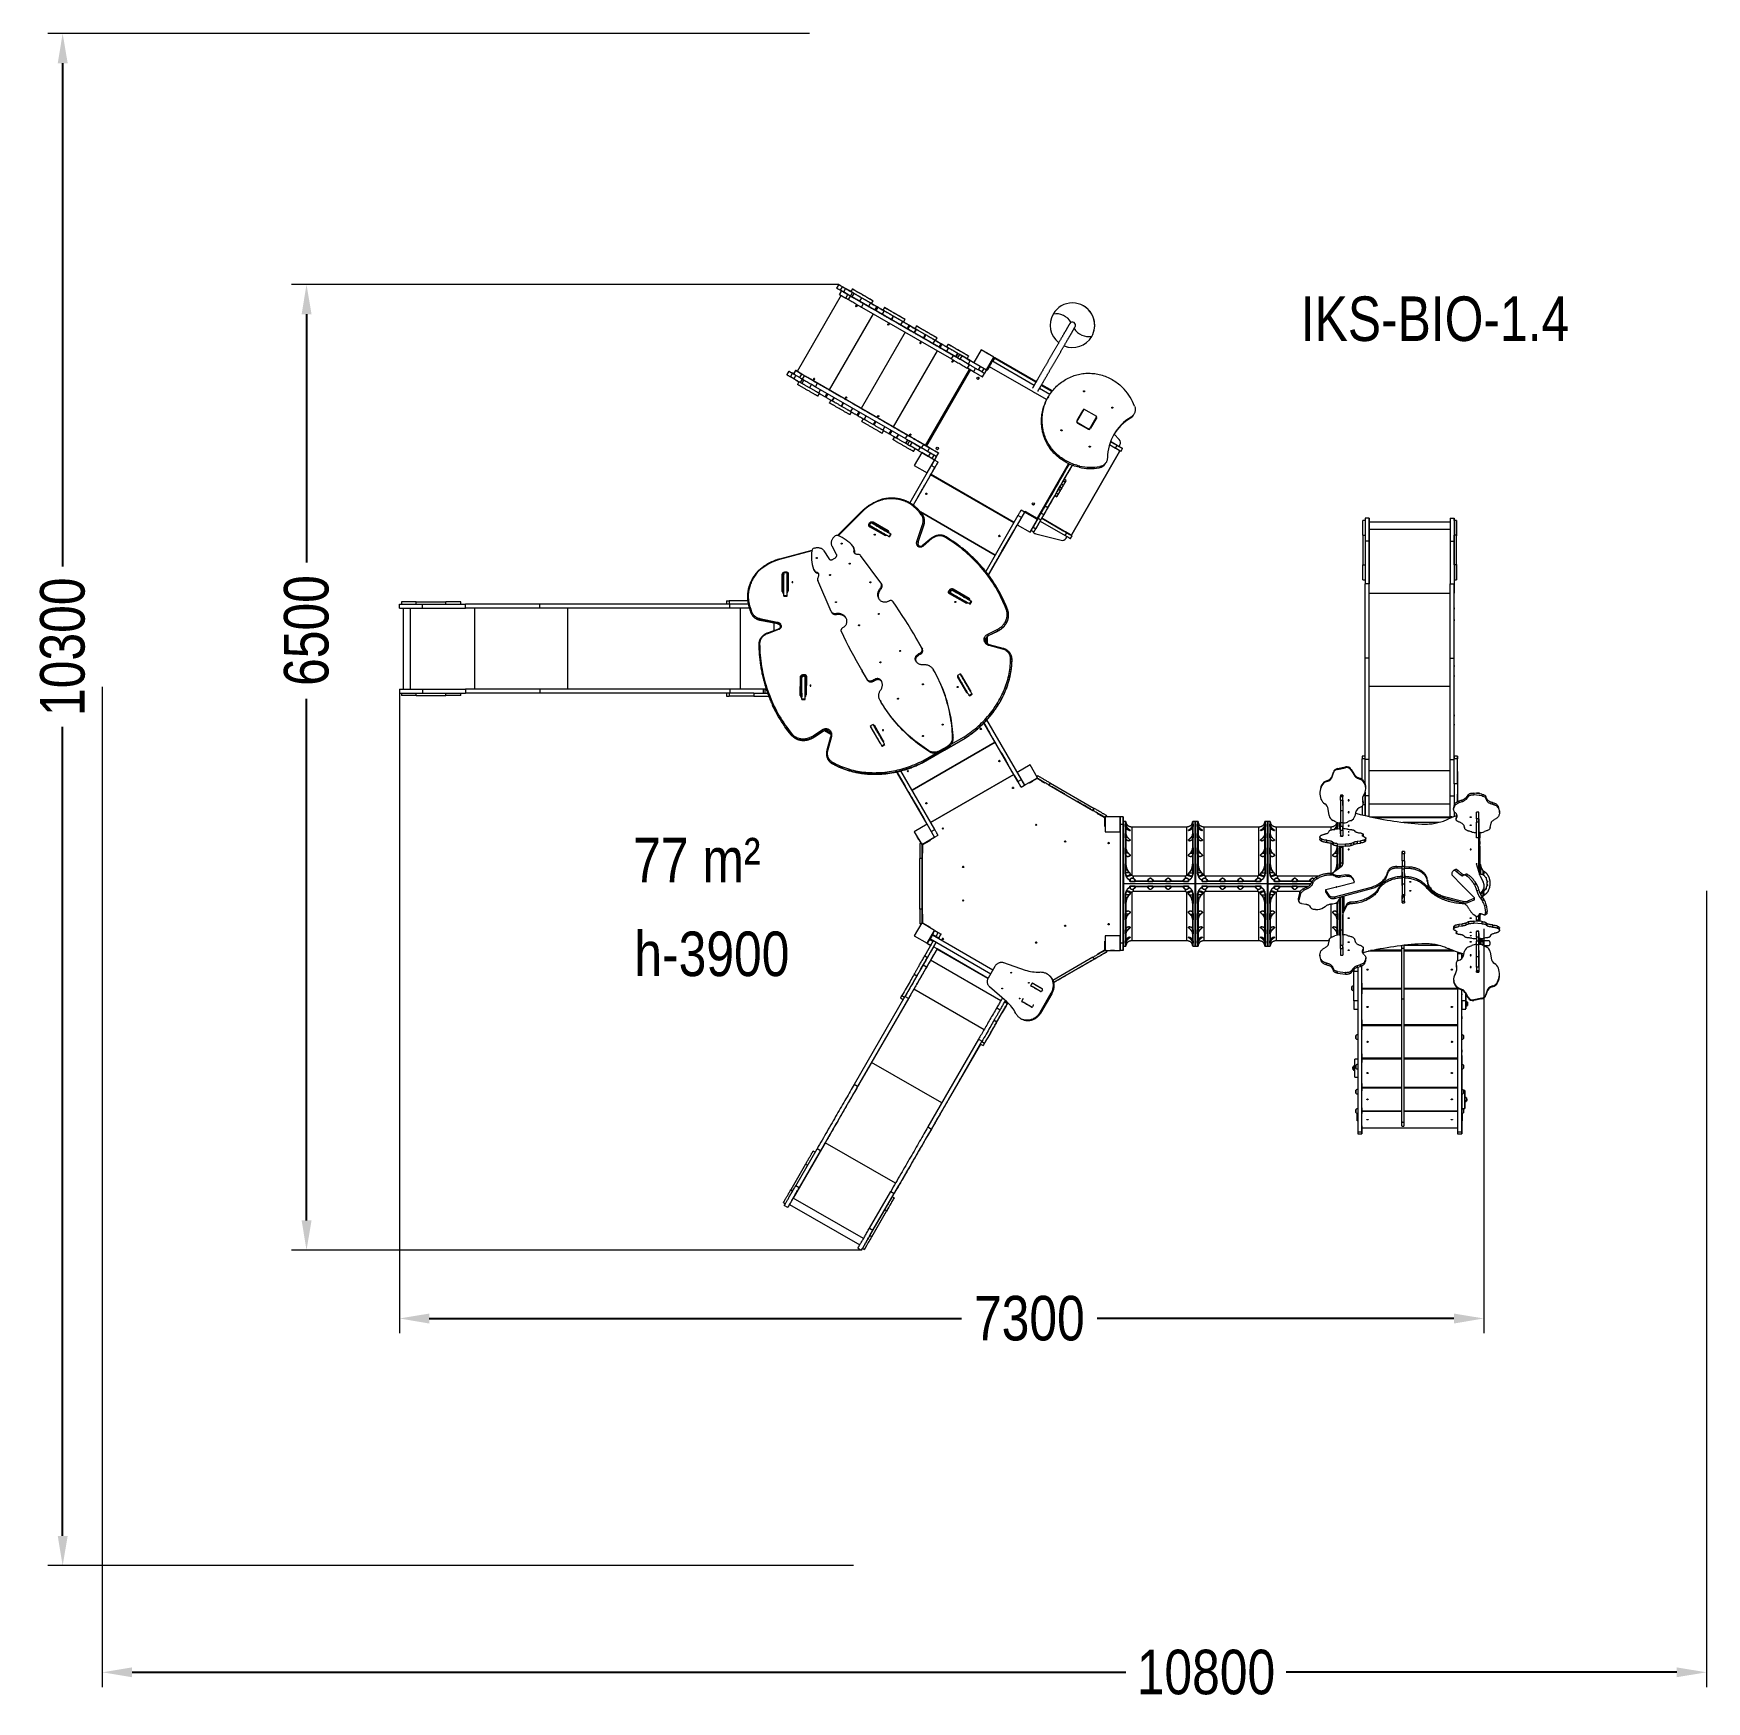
# Model space of a CAD drawing. Header units: millimetres. Extents: x -6431 to 4834, y -6422 to 4807.
import ezdxf

# ---------------------------------------------------------------- set-up
doc = ezdxf.new("R2010")
doc.units = ezdxf.units.MM
for name, color, linetype in [('DIKOM_ОБЪЕКТ', 7, 'Continuous'), ('DIKOM_РАЗМЕР_ЗОНА', 7, 'Continuous'), ('DIKOM_РАЗМЕР_ОБЪЕКТА', 7, 'Continuous')]:
    doc.layers.add(name, color=color, linetype=linetype)
doc.styles.add('style1', font='arial.ttf', dxfattribs={"width": 0.8})
doc.dimstyles.new('1-50', dxfattribs={"dimtxt": 300, "dimasz": 200, "dimexe": 100, "dimexo": 0, "dimgap": 100, "dimtad": 0, "dimdec": 0, "dimtxsty": 'style1', "dimcen": 0, "dimclrd": 7, "dimclre": 7, "dimadec": 1, "dimazin": 2, "dimtfac": 1, "dimtdec": 0, "dimtmove": 1, "dimatfit": 3, "dimfxl": 0, "dimlwd": 25, "dimlwe": 18, "dimarcsym": 0})

msp = doc.modelspace()

# ---------------------------------------------------------------- texts
at = {"layer": 'DIKOM_РАЗМЕР_ОБЪЕКТА', "char_height": 300, "attachment_point": 1, "style": 'style1'}
for s, insert in [('IKS-BIO-1.4', (2102.6, 3037.1)), ('77 m²', (-2392.4, -607.4))]:
    msp.add_mtext_dynamic_manual_height_columns(s, width=5885.531, gutter_width=20, heights=[0], dxfattribs=dict(at, insert=insert))
at = {"layer": 'DIKOM_РАЗМЕР_ОБЪЕКТА', "insert": (-2384.5, -1238.3), "char_height": 300, "width": 5885.531, "attachment_point": 1, "style": 'style1'}
msp.add_mtext('h-3900', dxfattribs=at)

# ---------------------------------------------------------------- blocks, each defined once
blk = doc.blocks.new('*D13')
at = {"layer": 'Defpoints', "color": 0, "transparency": 16777216}
for p in [(-3966, 378), (3334, -1220), (3334, -3843)]:
    blk.add_point(p, dxfattribs=at)
at = {"layer": 'DIKOM_РАЗМЕР_ОБЪЕКТА', "color": 7, "lineweight": 18, "transparency": 16777216}
for p, q in [((-3966, 378), (-3966, -3943)), ((3334, -1220), (3334, -3943))]:
    blk.add_line(p, q, dxfattribs=at)
at = {"layer": 'DIKOM_РАЗМЕР_ОБЪЕКТА', "color": 7, "lineweight": 25, "transparency": 16777216}
for p, q in [((-3766, -3843), (-182, -3843)), ((3134, -3843), (732, -3843))]:
    blk.add_line(p, q, dxfattribs=at)
at = {"layer": 'DIKOM_РАЗМЕР_ОБЪЕКТА', "color": 7, "transparency": 16777216}
for points in [[(-3766, -3810), (-3766, -3877), (-3966, -3843)], [(3134, -3810), (3134, -3877), (3334, -3843)]]:
    blk.add_solid(points, dxfattribs=at)
at = {"layer": 'DIKOM_РАЗМЕР_ОБЪЕКТА', "color": 0, "transparency": 16777216, "insert": (275, -3843), "char_height": 300, "attachment_point": 5, "style": 'style1'}
blk.add_mtext('7300', dxfattribs=at)
blk = doc.blocks.new('*D16')
at = {"layer": 'Defpoints', "color": 0, "transparency": 16777216}
for p in [(-5967, 410), (4834, -964), (4834, -6225)]:
    blk.add_point(p, dxfattribs=at)
at = {"layer": 'DIKOM_РАЗМЕР_ЗОНА', "color": 7, "lineweight": 18, "transparency": 16777216}
for p, q in [((-5967, 410), (-5967, -6325)), ((4834, -964), (4834, -6325))]:
    blk.add_line(p, q, dxfattribs=at)
at = {"layer": 'DIKOM_РАЗМЕР_ЗОНА', "color": 7, "lineweight": 25, "transparency": 16777216}
for p, q in [((-5767, -6225), (924, -6225)), ((4634, -6225), (2004, -6225))]:
    blk.add_line(p, q, dxfattribs=at)
at = {"layer": 'DIKOM_РАЗМЕР_ЗОНА', "color": 7, "transparency": 16777216}
for points in [[(-5767, -6192), (-5767, -6258), (-5967, -6225)], [(4634, -6192), (4634, -6258), (4834, -6225)]]:
    blk.add_solid(points, dxfattribs=at)
at = {"layer": 'DIKOM_РАЗМЕР_ЗОНА', "color": 0, "transparency": 16777216, "insert": (1464, -6225), "char_height": 300, "attachment_point": 5, "style": 'style1'}
blk.add_mtext('10800', dxfattribs=at)
blk = doc.blocks.new('*D14')
at = {"layer": 'Defpoints', "color": 0, "transparency": 16777216}
for p in [(-4592, 3117), (-1009, 3117), (-856, -3383)]:
    blk.add_point(p, dxfattribs=at)
at = {"layer": 'DIKOM_РАЗМЕР_ОБЪЕКТА', "color": 7, "lineweight": 18, "transparency": 16777216}
for p, q in [((-1009, 3117), (-4692, 3117)), ((-856, -3383), (-4692, -3383))]:
    blk.add_line(p, q, dxfattribs=at)
at = {"layer": 'DIKOM_РАЗМЕР_ОБЪЕКТА', "color": 7, "lineweight": 25, "transparency": 16777216}
for p, q in [((-4592, 2917), (-4592, 1246)), ((-4592, -3183), (-4592, 329))]:
    blk.add_line(p, q, dxfattribs=at)
at = {"layer": 'DIKOM_РАЗМЕР_ОБЪЕКТА', "color": 7, "transparency": 16777216}
for points in [[(-4625, 2917), (-4558, 2917), (-4592, 3117)], [(-4625, -3183), (-4558, -3183), (-4592, -3383)]]:
    blk.add_solid(points, dxfattribs=at)
at = {"layer": 'DIKOM_РАЗМЕР_ОБЪЕКТА', "color": 0, "transparency": 16777216, "insert": (-4592, 788), "char_height": 300, "attachment_point": 5, "rotation": 90, "style": 'style1'}
blk.add_mtext('6500', dxfattribs=at)
blk = doc.blocks.new('*D15')
at = {"layer": 'Defpoints', "color": 0, "transparency": 16777216}
for p in [(-6234, 4807), (-1205, 4807), (-910, -5507)]:
    blk.add_point(p, dxfattribs=at)
at = {"layer": 'DIKOM_РАЗМЕР_ЗОНА', "color": 7, "lineweight": 18, "transparency": 16777216}
for p, q in [((-1205, 4807), (-6334, 4807)), ((-910, -5507), (-6334, -5507))]:
    blk.add_line(p, q, dxfattribs=at)
at = {"layer": 'DIKOM_РАЗМЕР_ЗОНА', "color": 7, "lineweight": 25, "transparency": 16777216}
for p, q in [((-6234, 4607), (-6234, 1219)), ((-6234, -5307), (-6234, 139))]:
    blk.add_line(p, q, dxfattribs=at)
at = {"layer": 'DIKOM_РАЗМЕР_ЗОНА', "color": 7, "transparency": 16777216}
for points in [[(-6267, 4607), (-6200, 4607), (-6234, 4807)], [(-6267, -5307), (-6200, -5307), (-6234, -5507)]]:
    blk.add_solid(points, dxfattribs=at)
at = {"layer": 'DIKOM_РАЗМЕР_ЗОНА', "color": 0, "transparency": 16777216, "insert": (-6234, 679), "char_height": 300, "attachment_point": 5, "rotation": 90, "style": 'style1'}
blk.add_mtext('10300', dxfattribs=at)

# ---------------------------------------------------------------- dimensions: what is measured, and where the dimension line sits
at = {"layer": 'DIKOM_РАЗМЕР_ЗОНА'}
dim = msp.add_linear_dim(base=(-6233.6, 4807.3), p1=(-909.7, -5506.6), p2=(-1204.9, 4807.3), angle=90, text='10300', dimstyle='1-50', override={"dimscale": 1, "dimtix": 0, "dimtofl": 1, "dimtmove": 1, "dimatfit": 3}, dxfattribs=at)
dim.commit()
dim.dimension.update_dxf_attribs({"geometry": '*D15', "text_midpoint": (-6233.6, 678.6), "dimtype": 160})
dim = msp.add_linear_dim(base=(4834.4, -6224.9), p1=(-5966.6, 409.6), p2=(4834.4, -963.9), text='10800', dimstyle='1-50', override={"dimscale": 1, "dimtix": 0, "dimtofl": 1, "dimtmove": 1, "dimatfit": 3}, dxfattribs=at)
dim.commit()
dim.dimension.update_dxf_attribs({"geometry": '*D16', "text_midpoint": (1464.3, -6224.9), "dimtype": 160})
at = {"layer": 'DIKOM_РАЗМЕР_ОБЪЕКТА'}
dim = msp.add_linear_dim(base=(-4591.6, 3116.9), p1=(-855.7, -3383), p2=(-1009, 3116.9), angle=90, dimstyle='1-50', override={"dimscale": 1, "dimtix": 0, "dimtofl": 1, "dimtmove": 1, "dimatfit": 3}, dxfattribs=at)
dim.commit()
dim.dimension.update_dxf_attribs({"geometry": '*D14', "text_midpoint": (-4591.6, 787.6), "dimtype": 160})
dim = msp.add_linear_dim(base=(3334.4, -3843.4), p1=(-3965.6, 378.4), p2=(3334.4, -1220.4), dimstyle='1-50', override={"dimscale": 1, "dimtix": 0, "dimtofl": 1, "dimtmove": 1, "dimatfit": 3}, dxfattribs=at)
dim.commit()
dim.dimension.update_dxf_attribs({"geometry": '*D13', "text_midpoint": (274.9, -3843.4), "dimtype": 160})

# ---------------------------------------------------------------- linework, layer by layer
at = {"layer": 'DIKOM_ОБЪЕКТ', "color": 7, "linetype": 'Continuous', "lineweight": 15}
for p, q in [((-992.7, 3045.1), (-1288.7, 2532.4)), ((-1009, 3116.9), (-1022.5, 3093.5)), ((-1009, 3116.9), (-1009, 3116.9)), ((-989.5, 3074.5), (-1003, 3051.1)), ((-1002.5, 3050.7), (-989, 3074.1)), ((-1002.5, 3050.7), (-960.4, 3026.4)), ((-997.3, 3078.9), (-983.8, 3102.3)), ((-975.5, 3066.4), (-997.3, 3078.9)), ((-962, 3089.7), (-983.8, 3102.3)), ((-946.9, 3049.8), (-981.3, 3069.7)), ((-962, 3089.7), (-975.5, 3066.4)), ((-960.4, 3026.4), (-946.9, 3049.8)), ((-944, 3079.4), (-942.5, 3082)), ((-942.5, 3082), (-942.5, 3082)), ((-942.5, 3082), (-925.3, 3072)), ((-942.5, 3082), (-925.3, 3072)), ((-931.9, 3072.4), (-931.9, 3072.4)), ((-929.7, 3039.9), (-916.2, 3063.3)), ((-916.3, 3087.6), (-926.8, 3069.4)), ((-906.8, 3057.9), (-920.3, 3034.5)), ((-906.8, 3057.9), (-916.2, 3063.3)), ((-942.9, 3016.4), (-929.4, 3039.7)), ((-920.3, 3034.5), (-929.7, 3039.9)), ((-925.5, 3037.5), (-925.5, 3037.5)), ((-925.5, 3037.5), (-925.5, 3037.5)), ((-925.5, 3037.5), (-925.5, 3037.5)), ((-855.8, 3028.4), (-869.3, 3005)), ((-868.4, 3004.5), (-863.2, 3001.5)), ((-854.7, 2965.4), (-841.2, 2988.8)), ((-854.7, 2965.4), (-250.2, 2616.4)), ((-236.7, 2639.8), (-841.2, 2988.8)), ((-794.3, 2992.9), (-807.8, 2969.5)), ((-794.3, 2992.9), (-794.3, 2992.9)), ((-788.2, 2989.4), (-777.7, 3007.6)), ((-788.2, 2989.4), (-788.2, 2989.4)), ((-788.2, 2989.4), (-788.2, 2989.4)), ((-788.2, 2989.4), (-788.2, 2989.4)), ((-783, 2986.4), (-783, 2986.4)), ((-764.5, 2944.5), (-751, 2967.9)), ((-759.3, 2941.5), (-764.5, 2944.5)), ((-745.8, 2964.9), (-759.3, 2941.5)), ((-745.8, 2964.9), (-751, 2967.9)), ((-716.3, 2947.9), (-716.3, 2947.9)), ((-716.3, 2947.9), (-716.3, 2947.9)), ((-716, 2916.5), (-702.5, 2939.9)), ((-702.5, 2939.9), (-716, 2916.5)), ((-700.6, 2963.1), (-711.1, 2944.9)), ((-702.5, 2939.9), (-702.5, 2939.9)), ((637.1, 2974.7), (637.1, 2974.7)), ((-777.1, 2920.6), (-1073.1, 2407.9)), ((-716, 2916.5), (-716, 2916.5)), ((-709.9, 2913), (-709.9, 2913)), ((-709.9, 2913), (-709.9, 2913)), ((-641.9, 2904.9), (-655.4, 2881.5)), ((-652.8, 2880), (-655.4, 2881.5)), ((-639.3, 2903.4), (-652.8, 2880)), ((-652.8, 2880), (-647.6, 2877)), ((-639.3, 2903.4), (-641.9, 2904.9)), ((-578.7, 2868.4), (-592.2, 2845)), ((-578.7, 2868.4), (-578.6, 2868.4)), ((-572.6, 2864.9), (-562.1, 2883.1)), ((-572.6, 2864.9), (-571.9, 2864.5)), ((-572.6, 2864.9), (-572.6, 2864.9)), ((-572.6, 2864.9), (-572.6, 2864.9)), ((-572.6, 2864.9), (-572.6, 2864.9)), ((-567.4, 2861.9), (-567.4, 2861.9)), ((-548.9, 2820), (-535.4, 2843.4)), ((-543.7, 2817), (-548.9, 2820)), ((-530.2, 2840.4), (-543.7, 2817)), ((-530.2, 2840.4), (-535.4, 2843.4)), ((-499.8, 2822.9), (-499.8, 2822.9)), ((-484.1, 2838.1), (-494.6, 2819.9)), ((-560.6, 2795.6), (-856.6, 2282.9)), ((-500.4, 2792), (-486.9, 2815.4)), ((-486.9, 2815.4), (-500.4, 2792)), ((-500.4, 2792), (-500.4, 2792)), ((-493.4, 2788), (-493.4, 2788)), ((-493.4, 2788), (-493.4, 2788)), ((-486.9, 2815.4), (-486.9, 2815.4)), ((-426.2, 2780.4), (-439.7, 2757)), ((-436.3, 2755), (-439.7, 2757)), ((-422.8, 2778.4), (-436.3, 2755)), ((-436.3, 2755), (-431.1, 2752)), ((-422.8, 2778.4), (-426.2, 2780.4)), ((-362.2, 2743.4), (-375.7, 2720)), ((-362.2, 2743.4), (-362.1, 2743.4)), ((-356.1, 2739.9), (-345.6, 2758.1)), ((-356.1, 2739.9), (-355.4, 2739.5)), ((-356.1, 2739.9), (-356.1, 2739.9)), ((-356.1, 2739.9), (-356.1, 2739.9)), ((-356.1, 2739.9), (-356.1, 2739.9)), ((-350.9, 2736.9), (-350.9, 2736.9)), ((-332.4, 2695), (-318.9, 2718.4)), ((-313.7, 2715.4), (-327.2, 2692)), ((-313.7, 2715.4), (-318.9, 2718.4)), ((-272.6, 2716), (-283.1, 2697.8)), ((694.7, 2768.3), (694.7, 2768.3)), ((694.7, 2768.3), (694.7, 2768.3)), ((694.8, 2768.3), (694.8, 2768.3)), ((-345, 2671.1), (-641, 2158.5)), ((-327.2, 2692), (-332.4, 2695)), ((-284.2, 2698.4), (-284.2, 2698.4)), ((-283.9, 2667), (-270.4, 2690.4)), ((-270.4, 2690.4), (-283.9, 2667)), ((-283.9, 2667), (-283.9, 2667)), ((-277.8, 2663.5), (-277.8, 2663.5)), ((-277.8, 2663.5), (-277.8, 2663.5)), ((-270.4, 2690.4), (-270.4, 2690.4)), ((-250.2, 2616.4), (-236.7, 2639.8)), ((-209.7, 2655.4), (-223.2, 2632)), ((-220.6, 2630.5), (-223.2, 2632)), ((-207.1, 2653.9), (-220.6, 2630.5)), ((-220.6, 2630.5), (-215.5, 2627.5)), ((-207.1, 2653.9), (-209.7, 2655.4)), ((-195.4, 2647.2), (-208.9, 2623.8)), ((-191.5, 2613.7), (-178, 2637.1)), ((-136.8, 2582.1), (-191.5, 2613.7)), ((-123.3, 2605.5), (-178, 2637.1)), ((-146.5, 2618.9), (-146.5, 2618.9)), ((-146.5, 2618.9), (-146.5, 2618.9)), ((-144.6, 2617.8), (-134.1, 2636)), ((-144.6, 2617.8), (-142.2, 2616.4)), ((-144.6, 2617.8), (-125.7, 2606.9)), ((-140.4, 2615.4), (-144.6, 2617.8)), ((-140.4, 2615.4), (-142.2, 2616.4)), ((-140.4, 2615.4), (-140.4, 2615.4)), ((-123.3, 2605.5), (-136.8, 2582.1)), ((-135.2, 2612.4), (-135.2, 2612.4)), ((-124, 2605.9), (-99.9, 2592)), ((-49.9, 2678.6), (-99.9, 2592)), ((-99.9, 2592), (-13.3, 2542)), ((36.7, 2628.6), (-49.9, 2678.6)), ((-49.9, 2678.6), (-49.8, 2678.6)), ((36.8, 2628.6), (-49.8, 2678.6)), ((-13.3, 2542), (36.7, 2628.6)), ((21.7, 2602.6), (31.7, 2619.9)), ((306.6, 2438.1), (21.7, 2602.6)), ((25.1, 2600.6), (21.7, 2602.6)), ((25.1, 2600.6), (21.7, 2602.6)), ((21.7, 2602.6), (21.7, 2602.6)), ((25.1, 2600.6), (25.1, 2600.6)), ((36.9, 2616.9), (26.9, 2599.6)), ((32.4, 2620.9), (36.8, 2628.6)), ((36.7, 2628.6), (36.8, 2628.6)), ((318.6, 2458.9), (42.4, 2618.4)), ((45.2, 2623.7), (45.2, 2623.7)), ((45.4, 2623.6), (45.2, 2623.7)), ((45.4, 2623.6), (45.4, 2623.6)), ((321.6, 2464.1), (45.4, 2623.6)), ((45.4, 2623.6), (321.6, 2464.1)), ((-1345.5, 2534), (-1359, 2510.7)), ((-1345.5, 2534), (-1345.5, 2534)), ((-1333.8, 2496.1), (-1320.3, 2519.5)), ((-1312, 2483.5), (-1333.8, 2496.1)), ((-1304.3, 2510.2), (-1320.3, 2519.5)), ((-1299, 2538.4), (-1312.5, 2515)), ((-1312, 2514.7), (-1298.5, 2538.1)), ((-1312, 2514.7), (-1269.9, 2490.4)), ((-1298.5, 2506.9), (-1312, 2483.5)), ((-1256.4, 2513.7), (-1298.5, 2538.1)), ((-1269.9, 2490.4), (-1256.4, 2513.7)), ((-1266.2, 2457), (-1252.7, 2480.4)), ((-1252.4, 2480.3), (-1238.9, 2503.7)), ((-1235, 2501.4), (-1235, 2501.4)), ((-1235, 2501.4), (-1235, 2501.4)), ((-1235, 2501.4), (-1235, 2501.4)), ((-424.5, 2033.4), (-128.5, 2546.1)), ((-424.5, 2033.4), (-128.5, 2546.1)), ((-422.9, 2032.5), (-126.9, 2545.2)), ((-121.7, 2542.2), (-417.7, 2029.5)), ((-140.7, 2553.2), (-127.2, 2576.6)), ((-100.8, 2530.2), (-140.7, 2553.2)), ((-87.3, 2553.5), (-100.8, 2530.2)), ((-75.3, 2480.2), (-75.3, 2480.2)), ((-67.7, 2542.2), (-54.2, 2565.6)), ((-44.2, 2528.6), (-67.7, 2542.2)), ((-30.7, 2552), (-44.2, 2528.6)), ((-40.2, 2495.2), (-26.7, 2518.5)), ((-40.2, 2495.2), (-26.7, 2518.5)), ((-40.2, 2495.2), (-40.2, 2495.2)), ((-26.8, 2518.6), (-13.3, 2542)), ((-13.3, 2542), (-26.8, 2518.6)), ((-26.7, 2518.5), (-26.8, 2518.6)), ((-26.7, 2518.5), (-13.2, 2541.9)), ((-26.7, 2518.5), (-26.7, 2518.5)), ((-26.6, 2518.5), (-26.7, 2518.5)), ((-13.1, 2541.9), (-26.6, 2518.5)), ((-13.3, 2542), (-13.1, 2541.9)), ((-13.2, 2541.9), (-13.3, 2542)), ((-13.3, 2542), (-13.3, 2542)), ((-13.3, 2542), (-13.3, 2542)), ((-13.1, 2541.9), (-13.2, 2541.9)), ((-9.3, 2548.9), (1.7, 2568)), ((6.9, 2565), (-4.1, 2545.9)), ((5.1, 2566), (1.7, 2568)), ((5.1, 2566), (299.2, 2396.2)), ((5.1, 2566), (5.1, 2566)), ((-1295.5, 2470.5), (-1294, 2473.1)), ((-1278.3, 2460.6), (-1295.5, 2470.5)), ((-1276.8, 2463.2), (-1287.3, 2445)), ((-1256.8, 2451.7), (-1266.2, 2457)), ((-1243.3, 2475), (-1256.8, 2451.7)), ((-1192.3, 2445.6), (-1205.8, 2422.2)), ((-1177.9, 2468.4), (-1172.7, 2465.4)), ((-1164.2, 2429.4), (-1150.7, 2452.7)), ((-1164.2, 2429.4), (-559.7, 2080.4)), ((-546.2, 2103.7), (-1150.7, 2452.7)), ((-1148.7, 2365), (-1138.2, 2383.2)), ((-1130.8, 2410.1), (-1144.3, 2386.7)), ((-1115.5, 2432.4), (-1115.5, 2432.4)), ((-1101, 2361.7), (-1087.5, 2385.1)), ((-1082.3, 2382.1), (-1095.8, 2358.7)), ((-1068.8, 2405.4), (-1066.2, 2403.9)), ((-1019.4, 2376.9), (-1019.4, 2377)), ((-1019.4, 2376.9), (-1019.4, 2376.9)), ((310.3, 2389.8), (392, 2342.6)), ((412.2, 2377.2), (343, 2417.1)), ((426.2, 2396.8), (355, 2437.9)), ((430, 2401.5), (358, 2443.1)), ((358, 2443.1), (430, 2401.5)), ((-1095.8, 2358.7), (-1101, 2361.7)), ((-1061.1, 2338.7), (-1071.6, 2320.5)), ((-1052.5, 2333.7), (-1039, 2357.1)), ((-1039, 2357.1), (-1052.5, 2333.7)), ((-1052.5, 2333.7), (-1052.5, 2333.7)), ((-978.4, 2322.1), (-991.9, 2298.7)), ((-989.3, 2297.2), (-991.9, 2298.7)), ((-975.8, 2320.6), (-989.3, 2297.2)), ((-962.3, 2344), (-957.1, 2341)), ((-933.1, 2240.5), (-922.6, 2258.7)), ((-915.2, 2285.6), (-928.7, 2262.2)), ((-899.9, 2308), (-899.9, 2308)), ((-885.4, 2237.2), (-871.9, 2260.6)), ((-866.7, 2257.6), (-880.2, 2234.2)), ((-853.1, 2281), (-849.7, 2279)), ((402.9, 2362.1), (398.5, 2354.4)), ((642.8, 2278.7), (592.8, 2192)), ((595.9, 2201.3), (634.1, 2267.5)), ((634.1, 2267.5), (638.6, 2275.2)), ((729.4, 2228.7), (642.8, 2278.7)), ((-880.2, 2234.2), (-885.4, 2237.2)), ((-844.6, 2213.7), (-855.1, 2195.5)), ((-836.9, 2209.2), (-823.4, 2232.6)), ((-823.4, 2232.6), (-836.9, 2209.2)), ((-836.9, 2209.2), (-836.9, 2209.2)), ((-802.9, 2252), (-802.9, 2252)), ((-802.9, 2252), (-802.9, 2252)), ((-762.7, 2197.6), (-776.2, 2174.2)), ((-772.8, 2172.2), (-776.2, 2174.2)), ((-759.3, 2195.6), (-772.8, 2172.2)), ((-745.8, 2219), (-740.6, 2216)), ((-698.7, 2160.6), (-712.2, 2137.2)), ((-683.4, 2183), (-683.4, 2183)), ((-636.7, 2156), (-634.1, 2154.5)), ((362.5, 2132.9), (366.9, 2140.6)), ((592.8, 2192), (679.4, 2142)), ((666.3, 2145.2), (602.2, 2182.2)), ((679.4, 2142), (729.4, 2228.7)), ((679.4, 2142), (679.4, 2142)), ((680.9, 2144.6), (725.8, 2222.4)), ((728.6, 2223.2), (686.1, 2149.5)), ((729.4, 2228.7), (729.4, 2228.6)), ((954.9, 2217.1), (959.4, 2224.8)), ((975.6, 2238), (980, 2245.7)), ((-716.6, 2115.5), (-706.1, 2133.7)), ((-668.9, 2112.2), (-655.4, 2135.6)), ((-663.7, 2109.2), (-668.9, 2112.2)), ((-650.2, 2132.6), (-663.7, 2109.2)), ((-633.1, 2091.6), (-643.6, 2073.4)), ((-620.4, 2084.2), (-606.9, 2107.6)), ((-606.9, 2107.6), (-620.4, 2084.2)), ((-620.4, 2084.2), (-620.4, 2084.2)), ((-587.3, 2127.5), (-587.3, 2127.5)), ((-587.3, 2127.5), (-587.3, 2127.5)), ((-559.7, 2080.4), (-546.2, 2103.7)), ((-546.2, 2072.6), (-559.7, 2049.2)), ((-557.1, 2047.7), (-559.7, 2049.2)), ((-543.6, 2071.1), (-557.1, 2047.7)), ((-531.9, 2064.3), (-545.4, 2040.9)), ((-530.1, 2094.5), (-525, 2091.5)), ((-528, 2030.9), (-514.5, 2054.2)), ((-473.3, 1999.3), (-528, 2030.9)), ((-459.8, 2022.7), (-514.5, 2054.2)), ((-467.8, 2058.5), (-467.8, 2058.5)), ((-458.8, 2053.3), (-442.5, 2043.9)), ((-450.2, 2017.1), (-436.7, 2040.5)), ((-396.8, 2017.5), (-436.7, 2040.5)), ((-425.6, 2034.1), (-362.1, 1997.5)), ((814.4, 2039.9), (855.5, 2016.1)), ((821.3, 2060.2), (847.6, 2045)), ((866, 2034.3), (821.3, 2060.2)), ((845.4, 2110.1), (880.7, 2074.1)), ((880.7, 2074.1), (845.4, 2110.1)), ((855.5, 2016.1), (866, 2034.3)), ((873.6, 2030), (858, 2039)), ((873.6, 2030), (882.3, 2024.9)), ((873.7, 2029.9), (873.7, 2029.9)), ((880.7, 2074.1), (880.7, 2074.1)), ((881.8, 2032.2), (885.2, 2038.1)), ((881.8, 2032.2), (885.2, 2038.1)), ((881.8, 2032.2), (881.8, 2032.2)), ((885.2, 2038.1), (885.2, 2038.1)), ((-505.1, 1993.4), (-494.6, 2011.6)), ((-449.9, 1985.8), (-499.9, 1899.2)), ((-459.8, 2022.7), (-473.3, 1999.3)), ((-410.3, 1994.1), (-450.2, 2017.1)), ((-363.3, 1935.8), (-449.9, 1985.8)), ((-449.9, 1985.8), (-449.9, 1985.8)), ((-413.3, 1849.2), (-363.3, 1935.8)), ((-396.8, 2017.5), (-410.3, 1994.1)), ((-404.2, 1959.4), (-390.7, 1982.8)), ((-380.7, 1945.8), (-404.2, 1959.4)), ((-367.2, 1969.2), (-390.7, 1982.8)), ((-367.2, 1969.2), (-380.7, 1945.8)), ((-363.3, 1935.8), (-349.8, 1959.2)), ((-349.8, 1959.2), (-363.3, 1935.8)), ((-363.3, 1935.8), (-363.2, 1935.7)), ((-363.3, 1935.8), (-363.3, 1935.8)), ((-363.3, 1935.8), (-363.3, 1935.8)), ((-340, 1922.3), (-363.3, 1935.8)), ((-363.3, 1935.8), (-363.3, 1935.8)), ((-363.2, 1935.7), (-349.7, 1959.1)), ((-363.1, 1935.7), (-363.2, 1935.7)), ((-349.6, 1959.1), (-363.1, 1935.7)), ((-339.9, 1922.3), (-363.1, 1935.7)), ((-349.8, 1959.2), (-349.8, 1959.2)), ((-349.7, 1959.1), (-336.2, 1982.5)), ((-349.7, 1959.1), (-336.2, 1982.5)), ((-349.7, 1959.1), (-349.7, 1959.1)), ((-349.7, 1959.1), (-349.6, 1959.1)), ((-349.6, 1959.1), (-349.7, 1959.1)), ((-348.3, 2007.4), (-348.3, 2007.4)), ((-341.1, 2020.5), (-341.1, 2020.5)), ((-339.9, 1922.3), (-340, 1922.3)), ((-336.2, 1982.5), (-336.2, 1982.5)), ((882.1, 1992.7), (560.1, 1435)), ((560.1, 1435), (882.1, 1992.7)), ((787.8, 1912.9), (792.3, 1920.6)), ((879.9, 2000.9), (847, 2019.9)), ((879.9, 2000.9), (847, 2019.9)), ((847, 2019.9), (847, 2019.9)), ((879.9, 2000.9), (879.9, 2000.9)), ((882.1, 1992.7), (882.1, 1992.7)), ((892.5, 1994.8), (903, 2013)), ((-385.2, 1897.9), (-529.8, 1647.6)), ((-361.8, 1884.4), (-507.2, 1632.6)), ((-499.9, 1899.2), (-413.3, 1849.2)), ((-413.3, 1849.2), (-413.3, 1849.2)), ((-389.9, 1835.7), (-405.9, 1808)), ((-389.9, 1835.7), (-384.1, 1845.7)), ((169.5, 1512.7), (-389.9, 1835.7)), ((169.5, 1512.7), (-389.9, 1835.7)), ((-389.9, 1835.7), (-389.9, 1835.7)), ((169.5, 1512.7), (-389.9, 1835.7)), ((-386.9, 1840.9), (172.5, 1517.9)), ((-361.8, 1884.4), (-385.2, 1897.9)), ((-384.1, 1845.7), (-364.9, 1879)), ((329.3, 1547.4), (539.3, 1911.2)), ((509.8, 1806.1), (564.4, 1900.6)), ((522.8, 1798.6), (509.8, 1806.1)), ((533.5, 1847.1), (533.5, 1847.1)), ((556.3, 1886.6), (556.1, 1886.2)), ((556.3, 1886.6), (556.4, 1886.8)), ((561.2, 1895.2), (561.2, 1895.2)), ((609.5, 1887.3), (613.9, 1895)), ((744.5, 1883.7), (749, 1891.4)), ((-413.4, 1795), (-491.4, 1659.9)), ((-472.6, 1692.6), (-443.5, 1742.8)), ((-472.6, 1692.6), (-472.6, 1692.6)), ((-432.3, 1762.3), (-461.3, 1712.1)), ((-443.5, 1742.8), (-443.6, 1742.8)), ((-427.9, 1769.9), (-428, 1769.9)), ((397.7, 1611.9), (446.1, 1695.6)), ((446, 1695.6), (459, 1688.1)), ((460.4, 1690.4), (447.4, 1697.9)), ((469.3, 1705.9), (456.3, 1713.4)), ((483.2, 1729.9), (470.2, 1737.4)), ((471.8, 1740.3), (471.8, 1740.3)), ((492.1, 1745.4), (479.1, 1752.9)), ((486.8, 1766.3), (486.8, 1766.3)), ((504.4, 1766.7), (491.4, 1774.2)), ((516.3, 1787.3), (503.3, 1794.8)), ((-856.9, 1587.1), (-1016.2, 1427.8)), ((-853.5, 1585.2), (-1012.3, 1426.4)), ((-498.9, 1646.9), (-507.2, 1632.5)), ((-477, 1685), (-476.9, 1685)), ((-476.9, 1685), (-477, 1685)), ((44.5, 1296.2), (-458.6, 1586.6)), ((44.5, 1296.2), (-458.6, 1586.6)), ((-458.6, 1586.6), (44.5, 1296.2)), ((242.9, 1585.8), (192.9, 1499.2)), ((242.9, 1585.8), (219.5, 1599.3)), ((242.9, 1585.8), (219.5, 1599.3)), ((219.5, 1599.3), (219.5, 1599.3)), ((329.5, 1535.8), (242.9, 1585.8)), ((242.9, 1585.8), (242.9, 1585.8)), ((242.9, 1585.8), (242.9, 1585.8)), ((320.9, 1540.8), (249.9, 1581.8)), ((252.9, 1587), (323.9, 1546)), ((354.5, 1579.1), (372.7, 1568.6)), ((382.1, 1627), (400.3, 1616.5)), ((398.1, 1612.6), (398.1, 1612.6)), ((398.1, 1612.6), (398.1, 1612.6)), ((406.5, 1627.2), (406.9, 1627.8)), ((406.5, 1627.2), (406.5, 1627.2)), ((406.9, 1627.8), (406.9, 1627.8)), ((411.1, 1635.1), (411.2, 1635.3)), ((411.1, 1635.1), (411.1, 1635.1)), ((411.1, 1635.1), (411.1, 1635.1)), ((411.1, 1635.1), (411.1, 1635.1)), ((413.1, 1638.6), (413.1, 1638.6)), ((417.3, 1645.9), (417.6, 1646.5)), ((426.1, 1661.1), (426.2, 1661.2)), ((426.1, 1661.1), (426.1, 1661.1)), ((-803.9, 1506), (-799.6, 1512.4)), ((-792, 1514.7), (-802.5, 1496.5)), ((-701.4, 1429), (-800.3, 1486.1)), ((-696.1, 1431.9), (-795, 1489)), ((-788.5, 1512.7), (-785, 1510.7)), ((-679.1, 1453), (-778.3, 1510.3)), ((-778.3, 1510.3), (-778.1, 1509.9)), ((-778.1, 1509.9), (-678.8, 1452.6)), ((-777.5, 1509.2), (-678.2, 1451.9)), ((-776, 1518.9), (-676.8, 1461.6)), ((-750, 1466.2), (-750.2, 1465.8)), ((-482.3, 1388.1), (-444.2, 1501.6)), ((-473.5, 1383.6), (-435.4, 1497)), ((-473.2, 1382.3), (-435.2, 1495.8)), ((-444.4, 1568.4), (-444.7, 1568.7)), ((197.6, 1561.4), (-19, 1186.2)), ((192.9, 1499.2), (-1.1, 1163.2)), ((173.4, 1465.4), (173.4, 1465.4)), ((192.9, 1499.2), (279.5, 1449.2)), ((221, 1547.9), (197.6, 1561.4)), ((279.5, 1449.2), (329.5, 1535.8)), ((334.5, 1544.5), (299.5, 1483.8)), ((299.5, 1483.8), (317.7, 1473.3)), ((317.7, 1473.3), (352.7, 1534)), ((352.7, 1534), (317.7, 1473.3)), ((317.7, 1473.3), (352.7, 1533.9)), ((352.7, 1533.9), (317.7, 1473.3)), ((317.7, 1473.3), (317.7, 1473.3)), ((329.5, 1535.8), (320.9, 1540.8)), ((321, 1540.7), (321, 1540.7)), ((329.5, 1535.8), (329.5, 1535.8)), ((334.5, 1544.5), (352.7, 1534)), ((347.7, 1525.3), (516, 1428.1)), ((352.7, 1534), (352.7, 1533.9)), ((358.2, 1543.5), (508.1, 1456.9)), ((526.5, 1446.3), (358.2, 1543.5)), ((372.7, 1568.6), (372.7, 1568.6)), ((372.7, 1568.6), (372.7, 1568.6)), ((372.7, 1568.6), (372.7, 1568.6)), ((2535.7, 1528.8), (2520.7, 1528.8)), ((2562.7, 1543.4), (2535.7, 1543.4)), ((2562.7, 1543.4), (2562.7, 1543.4)), ((2562.7, 1518.4), (2562.7, 1543.4)), ((3108.7, 1518.4), (2562.7, 1518.4)), ((2562.7, 1039.8), (2562.7, 1469.3)), ((2562.7, 1469.3), (3108.7, 1469.3)), ((3108.7, 1543.4), (3135.7, 1543.4)), ((3135.7, 1543.4), (3135.7, 1543.4)), ((3135.7, 1528.8), (3135.7, 1543.4)), ((3150.7, 1528.8), (3135.7, 1528.8)), ((-1054.6, 1357.2), (-1025.4, 1301.4)), ((-1036.7, 1421.6), (-1042.4, 1416)), ((-907.1, 1346.3), (-910.9, 1353)), ((-706.9, 1438.1), (-705.5, 1440.5)), ((-705.1, 1437.1), (-703.7, 1439.5)), ((-678.8, 1452.6), (-679.1, 1453)), ((-675.5, 1447.5), (-677.6, 1448.6)), ((-677.6, 1448.6), (-677.6, 1448.6)), ((-675.1, 1447.2), (-659.7, 1438.4)), ((-669.2, 1419.6), (-658.7, 1437.8)), ((-665.9, 1417.7), (-655.4, 1435.9)), ((-384, 1408.9), (-445.9, 1357.1)), ((-381.1, 1406.5), (-443, 1354.7)), ((90.4, 1321.6), (170.4, 1460.2)), ((91.4, 1323.4), (169.4, 1458.5)), ((169.4, 1458.5), (91.4, 1323.4)), ((110.3, 1356.1), (139.3, 1406.3)), ((110.3, 1356.1), (110.3, 1356.1)), ((150.5, 1425.8), (121.5, 1375.6)), ((139.3, 1406.3), (139.3, 1406.3)), ((154.9, 1433.4), (154.9, 1433.4)), ((170.4, 1460.2), (170.4, 1460.2)), ((279.5, 1449.2), (279.6, 1449.1)), ((279.6, 1449.1), (287.1, 1462.1)), ((287, 1462.2), (305.2, 1451.7)), ((305.2, 1451.7), (305.2, 1451.7)), ((305.2, 1451.7), (305.2, 1451.7)), ((305.2, 1451.7), (305.2, 1451.7)), ((310.9, 1442.1), (310.9, 1442.1)), ((317.9, 1439.3), (488.9, 1395.6)), ((317.9, 1439.3), (488.9, 1395.6)), ((317.9, 1439.3), (317.9, 1439.3)), ((488.9, 1395.6), (488.9, 1395.6)), ((515.6, 1452.6), (542.8, 1436.9)), ((516, 1428.1), (526.5, 1446.3)), ((518.9, 1451.9), (519, 1451.8)), ((551.9, 1432.8), (519, 1451.8)), ((525.8, 1415.6), (522.3, 1409.6)), ((522.3, 1409.6), (525.8, 1415.6)), ((522.3, 1409.6), (522.3, 1409.6)), ((525.8, 1415.6), (525.8, 1415.6)), ((552, 1432.7), (552, 1432.7)), ((553, 1406.8), (563.5, 1424.9)), ((560.1, 1435), (560.1, 1435)), ((2520.7, 1430.6), (2520.7, 1230.6)), ((2520.7, 1430.6), (2535.7, 1430.6)), ((2562.7, 1389), (2535.7, 1389)), ((2535.7, 1389), (2535.7, 1102.2)), ((2562.7, 1389), (2562.7, 1102.2)), ((3108.7, 1389), (3135.7, 1389)), ((3108.7, 1389), (3108.7, 1102.2)), ((3150.7, 1430.6), (3135.7, 1430.6)), ((3135.7, 1230.6), (3135.7, 1430.6)), ((3135.7, 1389), (3135.7, 1102.2)), ((3150.7, 1432.8), (3150.7, 1424.9)), ((3150.7, 1230.6), (3150.7, 1430.6)), ((3150.7, 1227.1), (3150.7, 1427.1)), ((-1189.8, 1327.6), (-1407.4, 1269.3)), ((-1190.5, 1323.5), (-1407.4, 1265.4)), ((-1174.1, 1342.3), (-1166.4, 1344.4)), ((-1109.4, 1325.6), (-1075.6, 1272.4)), ((-1036.2, 1274), (-1046.6, 1268)), ((-905.7, 1323.8), (-901.8, 1317.1)), ((-724.9, 1109.3), (-861, 1292.8)), ((-1.1, 1163.1), (58.2, 1265.8)), ((-1.1, 1163.2), (45.4, 1243.7)), ((-1.1, 1163.2), (44.4, 1242)), ((44.4, 1242), (-1.1, 1163.2)), ((45.4, 1243.7), (45.4, 1243.7)), ((48.4, 1248.9), (48.4, 1248.9)), ((87.4, 1316.4), (87.4, 1316.4)), ((87.4, 1316.4), (87.4, 1316.4)), ((90.4, 1321.6), (90.4, 1321.6)), ((105.9, 1348.5), (105.9, 1348.5)), ((105.9, 1348.5), (105.9, 1348.5)), ((-1388.7, 1050.5), (-1388.7, 1165.1)), ((-1380.2, 1162.8), (-1380.2, 1048.2)), ((-1379.9, 1162.4), (-1380.2, 1162.8)), ((-1379.9, 1047.8), (-1379.9, 1162.4)), ((-1379.7, 1046.9), (-1379.7, 1161.5)), ((-1356.1, 1176.9), (-1377.1, 1176.9)), ((-1377.1, 1022.9), (-1377.1, 1176.9)), ((-1371.3, 1182.3), (-1363.6, 1182.9)), ((-1356.1, 1022.9), (-1356.1, 1176.9)), ((-1353.4, 1166.6), (-1353.4, 1052.4)), ((-1348.2, 1169.8), (-1348.2, 1055.6)), ((-1177.6, 1199.1), (-1173.7, 1192.3)), ((-1154.9, 1179.9), (-1151, 1173.2)), ((25.5, 1209.3), (-1.1, 1163.2)), ((-1.1, 1163.2), (14.3, 1189.8)), ((14.3, 1189.8), (14.2, 1189.8)), ((29.9, 1216.9), (29.9, 1216.9)), ((2520.7, 1230.6), (2535.7, 1230.6)), ((2520.7, 1128.9), (2535.7, 1128.9)), ((3150.7, 1230.6), (3135.7, 1230.6)), ((3135.7, 1128.9), (3150.7, 1128.9)), ((3135.7, 1128.9), (3135.7, 1038.5)), ((3150.7, 1232.9), (3150.7, 1224.9)), ((-1380.2, 1048.2), (-1379.9, 1047.8)), ((-1377.1, 1106.2), (-1379.7, 1106.2)), ((-1377.8, 1042.9), (-1377.1, 1042.9)), ((-1377.1, 1022.9), (-1356.1, 1022.9)), ((-1377.1, 1019.2), (-1377.1, 1022.9)), ((-1377.1, 1019.2), (-1356.1, 1019.2)), ((-1355.8, 1116.2), (-1356.1, 1116.2)), ((-1356.1, 1064.9), (-1353.4, 1064.9)), ((-1356.1, 1062.8), (-1353.4, 1062.8)), ((-1356.1, 1019.2), (-1356.1, 1022.9)), ((-1059.6, 916), (-1150.4, 1125.7)), ((-727.5, 1075.7), (-723.6, 1069)), ((-719.5, 1100.3), (-723.4, 1107)), ((-266.2, 1056), (-261.6, 1062.3)), ((-155.4, 973.7), (-263.1, 1035.3)), ((-250, 1062.1), (-260.5, 1043.9)), ((-254.4, 1056.1), (-259, 1049.8)), ((-259, 1049.8), (-258.8, 1049.4)), ((-258.8, 1049.4), (-254.1, 1055.6)), ((-258.6, 1048.3), (-256.2, 1051.4)), ((-150.1, 976.7), (-257.8, 1038.3)), ((-254.4, 1056.1), (-254.1, 1055.6)), ((-254.1, 1055.6), (-253.1, 1056.7)), ((-254, 1055.3), (-254.1, 1055.6)), ((-246.5, 1060), (-243.9, 1058.5)), ((-133.1, 997.8), (-240.8, 1059.4)), ((-240.8, 1059.4), (-240.6, 1059)), ((-240.6, 1059), (-132.9, 997.4)), ((-240, 1058.4), (-132.3, 996.8)), ((-238.6, 1068), (-130.9, 1006.4)), ((2562.7, 1102.2), (2535.7, 1102.2)), ((2562.7, 1039.8), (3108.7, 1039.8)), ((3108.7, 1102.2), (3135.7, 1102.2)), ((-3966.6, 939.2), (-3966.6, 966.2)), ((-3966.6, 966.2), (-3812.2, 966.2)), ((-3966.6, 939.2), (-3966.6, 966.2)), ((-3966.6, 966.2), (-3966.6, 966.2)), ((-3966.6, 939.2), (-3812.2, 939.2)), ((-3966.6, 939.2), (-3966.6, 939.2)), ((-3952, 981.2), (-3952, 966.2)), ((-3853.7, 981.2), (-3952, 981.2)), ((-3941.6, 939.2), (-3941.6, 393.2)), ((-3892.4, 393.2), (-3892.4, 939.2)), ((-3853.7, 966.2), (-3853.7, 981.2)), ((-3853.7, 981.2), (-3653.8, 981.2)), ((-3812.2, 939.2), (-3812.2, 966.2)), ((-3812.2, 966.2), (-3520.8, 966.2)), ((-3812.2, 939.2), (-3520.8, 939.2)), ((-3653.8, 966.2), (-3653.8, 981.2)), ((-3552, 981.2), (-3653.8, 981.2)), ((-3552, 966.2), (-3552, 981.2)), ((-3520.8, 939.2), (-3520.8, 966.2)), ((-3020.5, 939.2), (-3520.8, 939.2)), ((-3458.4, 393.2), (-3458.4, 939.2)), ((-3020.5, 939.2), (-3020.5, 966.2)), ((-1742, 966.2), (-3020.5, 966.2)), ((-1742, 939.2), (-3020.5, 939.2)), ((-2833.1, 393.2), (-2833.1, 939.2)), ((-1765.1, 987.2), (-1765.1, 966.2)), ((-1765.1, 987.2), (-1746.2, 987.2)), ((-1746.2, 987.2), (-1746.2, 966.2)), ((-1621.3, 987.2), (-1746.2, 987.2)), ((-1742, 939.2), (-1742, 966.2)), ((-1727.5, 966.2), (-1742, 966.2)), ((-1611.2, 939.2), (-1742, 939.2)), ((-1617.8, 966.2), (-1727.5, 966.2)), ((-1669.2, 393.2), (-1669.2, 939.2)), ((-1597.6, 903.1), (-1597.4, 902.7)), ((-1058.3, 913.6), (-1054.5, 906.9)), ((-1029.2, 901.5), (-1025.3, 894.8)), ((-165, 985.3), (-181.1, 994.6)), ((-165, 985.3), (-163.5, 987.9)), ((-163.2, 984.3), (-161.7, 986.9)), ((-129.5, 992.5), (-135.8, 996.2)), ((-133.6, 994.9), (-117.7, 985.7)), ((-133.1, 997.8), (-132.9, 997.4)), ((-129.6, 992.6), (-130.5, 993.1)), ((-127.2, 966.9), (-116.7, 985.1)), ((-123.9, 965), (-113.4, 983.2)), ((129.4, 925.4), (129.3, 925.7)), ((3135.7, 940.7), (3135.7, 932.8)), ((-1422.8, 835.4), (-1540.1, 859.2)), ((-1539.6, 869.1), (-1422.3, 845.4)), ((-1539.2, 858.4), (-1421.9, 834.6)), ((-1413.7, 798.3), (-1489.5, 770.6)), ((-1413.1, 794.6), (-1488.9, 766.9)), ((-1444.2, 787.2), (-1444.2, 839.2)), ((-5.1, 763.7), (57.7, 794.7)), ((3135.7, 861.7), (3135.7, 853.8)), ((-483.5, 729.8), (-487.4, 736.5)), ((-20, 728.2), (-20.2, 729.2)), ((-8.3, 698.9), (-8.3, 748)), ((-8.3, 748), (-8.3, 699)), ((-8.3, 716.2), (-8.3, 716.2)), ((-0.5, 754.5), (62.3, 785.5)), ((0.1, 753.6), (63, 784.6)), ((94.1, 663.5), (3.8, 686.8)), ((97.9, 667.4), (7.6, 690.7)), ((-491.1, 586.2), (-487.2, 579.5)), ((-478.6, 625.6), (-474.7, 618.8)), ((-463.7, 634.5), (-459.8, 627.8)), ((-449.3, 669), (-445.4, 662.2)), ((2562.7, 601.9), (2535.7, 601.9)), ((2535.7, -81), (2535.7, 601.9)), ((2562.7, -81), (2562.7, 601.9)), ((3108.7, 601.9), (3135.7, 601.9)), ((3108.7, -81), (3108.7, 601.9)), ((3135.7, -79.6), (3135.7, 601.9)), ((-1267.5, 350.2), (-1267, 474.2)), ((-1258.4, 471.9), (-1258.9, 347.8)), ((-1258.7, 347.4), (-1258.2, 471.5)), ((-1258.2, 471.5), (-1258.4, 471.9)), ((-1258.4, 346.6), (-1258, 470.6)), ((-1235.1, 481.2), (-1256.1, 481.2)), ((-1256.1, 327.3), (-1256.1, 481.2)), ((-1250.5, 491.3), (-1242.8, 492.2)), ((-1250, 481.2), (-1248.5, 481.5)), ((-1241, 482.9), (-1248.8, 481.9)), ((-1248.5, 481.5), (-1248.8, 481.9)), ((-1248.5, 481.5), (-1240.8, 482.4)), ((-1248.5, 481.5), (-1248.3, 481.2)), ((-1243.8, 481.2), (-1239.9, 481.7)), ((-1240.8, 482.4), (-1241, 482.9)), ((-1235.1, 327.3), (-1235.1, 481.2)), ((-1231.6, 476), (-1232.1, 352)), ((-1226.5, 479.1), (-1227, 355.1)), ((-855.2, 523.5), (-851.3, 516.8)), ((-816, 457.2), (-812.1, 450.5)), ((-779, 452.4), (-775.1, 445.7)), ((-763.8, 460.9), (-759.9, 454.2)), ((-723.5, 452), (-719.6, 445.3)), ((-368, 518.1), (-371.9, 524.8)), ((-189.8, 495.8), (-207.9, 485.3)), ((-146.8, 369.9), (-206.4, 473.2)), ((-187.7, 492.2), (-186.2, 489.6)), ((-122.5, 383.9), (-182.4, 487.6)), ((3135.7, 553.6), (3135.7, 545.7)), ((3135.7, 485.8), (3135.7, 477.8)), ((-3966.6, 393.2), (-3966.6, 366.2)), ((-3966.6, 393.2), (-3812.2, 393.2)), ((-3966.6, 393.2), (-3966.6, 366.2)), ((-3966.6, 393.2), (-3966.6, 393.2)), ((-3966.6, 366.2), (-3812.2, 366.2)), ((-3966.6, 366.2), (-3966.6, 366.2)), ((-3952, 366.2), (-3952, 351.2)), ((-3853.7, 351.2), (-3952, 351.2)), ((-3853.7, 351.2), (-3853.7, 366.2)), ((-3853.7, 351.2), (-3653.8, 351.2)), ((-3812.2, 393.2), (-3812.2, 366.2)), ((-3812.2, 393.2), (-3520.8, 393.2)), ((-3812.2, 366.2), (-3520.8, 366.2)), ((-3653.8, 351.2), (-3653.8, 366.2)), ((-3552, 351.2), (-3552, 366.2)), ((-3520.8, 393.2), (-3520.8, 366.2)), ((-3020.5, 393.2), (-3520.8, 393.2)), ((-3020.5, 366.2), (-3520.8, 366.2)), ((-3020.5, 393.2), (-3020.5, 366.2)), ((-1742, 393.2), (-3020.5, 393.2)), ((-1742, 366.2), (-3020.5, 366.2)), ((-1765.1, 366.2), (-1765.1, 345.2)), ((-1765.1, 345.2), (-1746.2, 345.2)), ((-1746.2, 366.2), (-1746.2, 345.2)), ((-1580.1, 345.2), (-1746.2, 345.2)), ((-1742, 393.2), (-1742, 366.2)), ((-1727.5, 366.2), (-1742, 366.2)), ((-1580.1, 366.2), (-1727.5, 366.2)), ((-1580.1, 366.2), (-1580.1, 345.2)), ((-1580.1, 366.2), (-1487.9, 366.2)), ((-1580.1, 345.2), (-1479.9, 345.2)), ((-1517, 393.2), (-1517, 366.2)), ((-1506.2, 393.2), (-1517, 393.2)), ((-1506.2, 393.2), (-1506.2, 366.2)), ((-1497.1, 393.2), (-1506.2, 393.2)), ((-1258.7, 347.4), (-1258.9, 347.8)), ((-1258.4, 366.2), (-1256.2, 366.2)), ((-1258.1, 345.2), (-1256.1, 345.2)), ((-1256.2, 366.2), (-1256.2, 345.2)), ((-1256.1, 345.2), (-1256.1, 342.1)), ((-1235.1, 369.2), (-1232.1, 369.2)), ((-1235.1, 367.1), (-1232.1, 367.1)), ((-1232.1, 369.2), (-1232.1, 387.7)), ((-1232.1, 369.2), (-1232.1, 367.1)), ((-163.8, 402.8), (-155, 387.6)), ((-155, 387.6), (-152.4, 389.1)), ((-153.7, 385.4), (-151.1, 386.9)), ((-146.8, 369.9), (-146.8, 369.9)), ((-131, 352), (-112.8, 362.5)), ((-129.1, 348.7), (-110.9, 359.2)), ((-122.1, 378.6), (-123.8, 381.6)), ((-123.8, 381.6), (-123.8, 381.6)), ((2562.7, -153.9), (2562.7, 414.5)), ((2562.7, 414.5), (3108.7, 414.5)), ((3135.7, -58), (3135.7, 375.7)), ((-1256.1, 327.3), (-1235.1, 327.3)), ((-1256.1, 323.5), (-1256.1, 327.3)), ((-1256.1, 323.5), (-1235.1, 323.5)), ((-1235.1, 323.5), (-1235.1, 327.3)), ((-729.8, 318), (-725.9, 311.3)), ((-1178.4, 81), (-1120.2, 119.9)), ((-1105, 114.8), (-1062.5, 90.3)), ((-1062.5, 90.3), (-1105, 114.8)), ((-1082.8, 115.8), (-1082, 115.1)), ((-777.7, 156.4), (-795.8, 145.9)), ((-793.8, 142.3), (-792.3, 139.7)), ((-792.4, 135.4), (-732.6, 31.7)), ((-767.9, 148.9), (-708.3, 45.7)), ((197.6, -229), (-30.5, 166.1)), ((21, 76.9), (-30.5, 166.1)), ((-30.5, 166.1), (-9.1, 129)), ((2.1, 109.6), (-26.9, 159.8)), ((221, -215.5), (-11.1, 186.5)), ((-9.1, 129), (-9.1, 129.1)), ((3135.7, 220), (3135.7, 212)), ((3135.7, 158.7), (3135.7, 150.8)), ((-1327.7, 84.5), (-1327.5, 84.3)), ((-1114.6, 111.3), (-1172.8, 72.4)), ((-1172.3, 71.4), (-1114.1, 110.3)), ((-1063.4, 72.4), (-1088.3, -17.4)), ((-1058.1, 73.8), (-1083, -16.1)), ((-1077.5, 98.9), (-1077.5, 98.9)), ((-728.2, 28.7), (-729.9, 31.7)), ((-729.9, 31.7), (-729.9, 31.7)), ((-719.5, 61.7), (-728.3, 76.9)), ((-722.1, 60.2), (-719.5, 61.7)), ((-720.8, 57.9), (-718.2, 59.4)), ((-718.9, 12.5), (-700.7, 23)), ((-717, 9.2), (-698.8, 19.7)), ((-708.3, 45.7), (-708.3, 45.7)), ((-514.9, -286.8), (44.5, 36.2)), ((-514.9, -286.8), (44.5, 36.2)), ((44.5, 36.2), (-514.9, -286.8)), ((-328.4, -20.7), (-279.2, 7.7)), ((-324.5, -27.4), (-275.3, 1)), ((-297.8, -16.5), (-158.4, 64)), ((-297.3, -17.4), (-157.9, 63)), ((-279.2, 7.7), (-275.3, 1)), ((-251.3, 22.3), (-163.7, 72.8)), ((-241.6, 70.3), (-237.7, 63.6)), ((6.5, 102), (6.5, 102)), ((44.5, 36.2), (28.5, 63.9)), ((44.5, 36.2), (44.5, 36.2)), ((60.5, 8.4), (44.5, 36.2)), ((-442.5, -88.2), (-303.3, -7.8)), ((-298.2, -16.7), (-437.6, -97.2)), ((-437, -98.1), (-297.6, -17.6)), ((-401.5, -22), (-397.6, -28.7)), ((-328.4, -20.7), (-324.5, -27.4)), ((146, -139.7), (68, -4.6)), ((82.5, -29.6), (82.5, -29.7)), ((82.5, -29.7), (82.5, -29.7)), ((86.9, -37.2), (115.9, -87.5)), ((86.9, -37.2), (86.9, -37.2)), ((127.1, -106.9), (98.1, -56.7)), ((115.9, -87.5), (115.9, -87.5)), ((2535.7, -58), (2514.7, -58)), ((2535.7, -76.8), (2514.7, -76.8)), ((2562.7, -81), (2535.7, -81)), ((3108.7, -81), (3135.7, -81)), ((3156.7, -58), (3135.7, -58)), ((3156.7, -76.8), (3135.7, -76.8)), ((-617.3, -163.5), (-560.8, -261.4)), ((-617.3, -163.5), (-561.8, -259.6)), ((-413.4, -516.6), (-617.3, -163.5)), ((-617.3, -163.5), (-548.1, -283.4)), ((-561.8, -259.6), (-617.3, -163.5)), ((-617.3, -163.5), (-591.9, -207.5)), ((-580.7, -226.9), (-609.7, -176.7)), ((-591.9, -207.5), (-591.9, -207.4)), ((-361.8, -552), (-589.9, -156.9)), ((-389.9, -503.3), (169.5, -180.4)), ((-389.9, -503.3), (169.5, -180.4)), ((169.5, -180.4), (-389.9, -503.4)), ((131.5, -114.5), (131.5, -114.5)), ((169.5, -180.4), (153.5, -152.6)), ((169.5, -180.4), (169.5, -180.4)), ((169.5, -180.4), (175.3, -190.4)), ((175.3, -190.4), (194.5, -223.7)), ((279.5, -116.8), (192.9, -166.8)), ((192.9, -166.8), (192.9, -166.8)), ((192.9, -166.8), (242.9, -253.4)), ((197.6, -229), (221, -215.5)), ((242.9, -253.4), (329.5, -203.4)), ((329.5, -203.4), (279.5, -116.8)), ((290.3, -226), (326.7, -205)), ((326.7, -208.5), (291.8, -228.7)), ((326.7, -208.5), (291.8, -228.7)), ((326.7, -208.5), (291.8, -228.6)), ((326.7, -208.5), (291.8, -228.6)), ((325.7, -196.8), (329.9, -189.5)), ((326.7, -205), (363.1, -226)), ((361.6, -228.7), (326.7, -208.5)), ((326.7, -208.5), (326.7, -208.5)), ((361.6, -228.7), (326.7, -208.5)), ((361.6, -228.6), (326.7, -208.5)), ((326.7, -208.5), (326.7, -208.5)), ((361.6, -228.6), (326.7, -208.5)), ((2278.5, -228.3), (2278.5, -223.1)), ((2317, -185.6), (2322.1, -165.7)), ((2317, -190.7), (2322.1, -170.8)), ((2317, -190.7), (2317, -185.6)), ((2322.1, -170.8), (2322.1, -165.7)), ((2348.9, -141.3), (2404.2, -130.3)), ((2348.9, -146.4), (2404.2, -135.4)), ((2348.9, -146.4), (2348.9, -141.3)), ((2404.2, -135.4), (2404.2, -130.3)), ((2442.6, -152.5), (2442.6, -147.4)), ((2442.6, -147.4), (2458.7, -176.9)), ((2442.6, -152.5), (2458.7, -182.1)), ((2458.7, -182.1), (2458.7, -176.9)), ((2484.6, -205.3), (2484.6, -200.2)), ((2484.6, -200.2), (2503.8, -208.6)), ((2484.6, -205.3), (2503.8, -213.7)), ((2503.8, -213.7), (2503.8, -208.6)), ((2562.7, -153.9), (3108.7, -153.9)), ((2562.7, -200.9), (2562.7, -192.9)), ((3156.7, -217.6), (3156.7, -177.4)), ((3156.7, -182.7), (3156.7, -215.3)), ((3156.7, -192.9), (3156.7, -200.8)), ((3156.7, -225.5), (3156.7, -215.3)), ((3156.7, -217.6), (3156.7, -314.1)), ((3156.7, -217.6), (3156.7, -217.6)), ((-576.3, -234.5), (-576.3, -234.5)), ((-560.8, -261.4), (-560.8, -261.4)), ((-557.8, -266.6), (-557.8, -266.6)), ((-518.8, -334.1), (-518.8, -334.1)), ((-518.8, -334.1), (-518.8, -334.1)), ((219.5, -266.9), (242.9, -253.4)), ((219.5, -267), (242.9, -253.5)), ((219.5, -267), (219.5, -266.9)), ((274.8, -235.1), (242.9, -253.5)), ((242.9, -253.4), (242.9, -253.5)), ((242.9, -253.5), (242.9, -253.4)), ((242.9, -253.5), (242.9, -253.5)), ((276.3, -237.6), (274.8, -235)), ((274.8, -235.1), (274.8, -235.1)), ((276.3, -237.7), (274.8, -235.1)), ((290.3, -226), (291.8, -228.6)), ((291.8, -228.6), (291.8, -228.7)), ((361.6, -228.6), (363.1, -226)), ((361.6, -228.7), (361.6, -228.6)), ((378.7, -235), (377.2, -237.6)), ((378.7, -235.1), (377.2, -237.7)), ((378.7, -235.1), (378.7, -235.1)), ((409, -252.5), (416.5, -239.5)), ((409, -252.5), (703.4, -422.5)), ((416.5, -239.5), (710.9, -409.5)), ((426.3, -262.5), (426.3, -262.6)), ((426.3, -262.6), (426.3, -262.5)), ((512.9, -312.5), (512.9, -312.6)), ((2231.3, -302.5), (2231.3, -307.6)), ((2243.7, -255.9), (2243.7, -250.7)), ((2385.7, -319.9), (2370.7, -319.9)), ((2370.7, -320), (2370.7, -319.9)), ((2370.7, -320), (2385.7, -320)), ((2370.7, -320), (2370.7, -329.3)), ((2370.7, -329.3), (2385.7, -329.3)), ((2370.7, -354.7), (2370.7, -329.3)), ((2385.7, -321.2), (2385.7, -319.9)), ((2385.7, -320), (2385.7, -329.3)), ((2385.7, -387), (2385.7, -321.2)), ((2385.7, -354.7), (2385.7, -329.3)), ((2533.8, -247.4), (2533.8, -242.3)), ((2533.8, -242.3), (2537.9, -256.7)), ((2533.8, -247.4), (2537.9, -261.9)), ((2535.7, -242.9), (2534, -242.9)), ((2535.7, -242.9), (2535.7, -249)), ((2535.7, -299.5), (2535.7, -385.6)), ((2535.7, -325), (2535.7, -299.5)), ((2562.7, -325), (2535.7, -325)), ((2537.9, -261.9), (2537.9, -256.7)), ((2540, -277.5), (2540, -272.4)), ((3108.7, -325), (3135.7, -325)), ((3156.7, -242.9), (3135.7, -242.9)), ((3156.7, -225.5), (3156.7, -315.5)), ((3156.7, -228.1), (3156.7, -314.1)), ((3156.7, -364.5), (3156.7, -314.1)), ((3156.7, -314.1), (3156.7, -364.5)), ((3156.7, -314.1), (3156.7, -314.1)), ((3156.7, -364.5), (3156.7, -315.5)), ((3228.8, -318.3), (3212.7, -338.5)), ((3228.8, -329.8), (3212.7, -350)), ((3228.8, -318.3), (3228.8, -329.8)), ((3267.2, -306.6), (3267.2, -318.1)), ((3322.5, -314.1), (3267.2, -306.6)), ((3322.5, -325.6), (3267.2, -318.1)), ((3306.7, -307.3), (3285.7, -307.3)), ((3285.7, -307.3), (3285.7, -309.1)), ((3306.7, -307.3), (3306.7, -312)), ((3306.7, -307.3), (3306.7, -307.3)), ((3306.7, -307.3), (3306.7, -312)), ((3322.5, -314.1), (3322.5, -325.6)), ((3349.3, -330.8), (3349.3, -342.3)), ((3354.4, -344.4), (3349.3, -330.8)), ((-515.8, -339.3), (-435.8, -477.9)), ((-515.8, -339.3), (-515.8, -339.3)), ((-514.8, -341.1), (-436.8, -476.2)), ((-436.8, -476.2), (-514.8, -341.1)), ((-500.3, -366.1), (-500.3, -366.2)), ((-500.3, -366.2), (-500.3, -366.2)), ((-495.9, -373.7), (-466.9, -424)), ((-495.9, -373.7), (-495.9, -373.7)), ((-455.7, -443.4), (-484.7, -393.2)), ((-466.9, -424), (-466.9, -424)), ((599.5, -362.5), (599.5, -362.6)), ((599.5, -362.6), (599.5, -362.5)), ((686.1, -412.5), (686.1, -412.6)), ((703.4, -422.5), (710.9, -409.5)), ((732.2, -442.6), (733.7, -440)), ((732.3, -442.7), (732.3, -442.6)), ((749.3, -449), (747.8, -451.6)), ((749.3, -449), (785.7, -470)), ((2293.5, -457), (2287.3, -414.2)), ((2369.7, -390.4), (2369.7, -504.8)), ((2369.7, -390.4), (2369.7, -499.7)), ((2370.7, -354.7), (2385.7, -354.7)), ((2370.7, -354.7), (2370.7, -423.6)), ((2370.7, -423.6), (2385.7, -423.6)), ((2385.7, -354.7), (2385.7, -423.6)), ((2385.7, -390.6), (2385.7, -387)), ((2470.1, -439.2), (2465.6, -461.4)), ((2514.7, -395.2), (2514.7, -452.7)), ((2520.9, -362.7), (2520.9, -357.6)), ((2535.7, -385.6), (2521.4, -385.6)), ((2523.7, -374.7), (2523.7, -369.6)), ((2535.7, -385.6), (2535.7, -457.9)), ((2562.7, -464.3), (2562.7, -378.8)), ((2562.7, -378.8), (3108.7, -378.8)), ((2562.7, -420.9), (2562.7, -412.9)), ((3131.4, -403.8), (3131.4, -415.3)), ((3137.6, -383.2), (3133.5, -393.1)), ((3133.5, -393.1), (3133.5, -404.6)), ((3137.6, -394.7), (3133.5, -404.6)), ((3135.7, -385.6), (3135.7, -387.8)), ((3136.6, -385.6), (3135.7, -385.6)), ((3135.7, -430.3), (3135.7, -463.9)), ((3137.6, -383.2), (3137.6, -394.7)), ((3186.9, -354.4), (3167.7, -360.2)), ((3167.7, -360.2), (3167.7, -371.6)), ((3186.9, -365.9), (3167.7, -371.6)), ((3186.9, -354.4), (3186.9, -365.9)), ((3212.7, -338.5), (3212.7, -350)), ((3300.7, -435), (3285.7, -435)), ((3285.7, -435), (3285.7, -435.7)), ((3300.7, -435.7), (3285.7, -435.7)), ((3285.7, -479.3), (3285.7, -435.7)), ((3300.7, -435.7), (3300.7, -435)), ((3300.7, -490.7), (3300.7, -435.5)), ((3300.7, -479.3), (3300.7, -435.7)), ((3354.4, -355.9), (3349.3, -342.3)), ((3354.4, -344.4), (3354.4, -355.9)), ((3393, -370.1), (3393, -381.6)), ((3427.7, -389), (3427.7, -400.5)), ((3440.1, -435.9), (3440.1, -424.4)), ((-413.4, -516.6), (-500, -566.6)), ((-451.3, -451), (-451.3, -451)), ((-435.8, -477.9), (-435.8, -477.9)), ((-432.8, -483.1), (-432.8, -483.1)), ((-363.4, -603.2), (-413.4, -516.6)), ((-385.2, -565.5), (-361.8, -552)), ((782.7, -471.8), (747.8, -451.6)), ((782.7, -471.8), (747.8, -451.6)), ((747.8, -451.6), (747.8, -451.7)), ((782.7, -471.8), (747.8, -451.7)), ((782.7, -471.8), (747.8, -451.7)), ((782.7, -512), (782.7, -471.8)), ((782.7, -512), (785.7, -512)), ((785.7, -530), (782.7, -530)), ((782.7, -530.1), (782.7, -530)), ((785.7, -530.1), (782.7, -530.1)), ((785.7, -466.8), (785.7, -566.8)), ((885.7, -466.8), (785.7, -466.8)), ((793.4, -466.8), (797.5, -459.5)), ((793.4, -466.8), (797.5, -459.6)), ((797.5, -459.5), (797.5, -459.6)), ((906.7, -466.8), (885.7, -466.8)), ((885.7, -566.8), (885.7, -466.8)), ((885.7, -466.8), (885.7, -466.8)), ((906.7, -516.8), (885.7, -516.8)), ((885.7, -516.8), (885.7, -1316.8)), ((906.7, -466.8), (906.7, -466.9)), ((906.7, -512.8), (906.7, -520.8)), ((906.7, -512.8), (906.7, -520.7)), ((906.7, -1316.8), (906.7, -516.8)), ((906.7, -544.3), (906.7, -564.2)), ((921.2, -496.8), (907.7, -496.8)), ((922.2, -498), (922.2, -497.8)), ((922.2, -497.9), (922.2, -498)), ((922.2, -498.6), (922.2, -498)), ((922.2, -517.8), (922.2, -531.4)), ((922.2, -531.6), (922.2, -517.8)), ((922.7, -497), (922.7, -497)), ((922.7, -498.3), (922.7, -497)), ((922.7, -498.3), (922.7, -497)), ((922.7, -498.3), (922.7, -498.3)), ((922.7, -498.3), (922.7, -498.6)), ((922.8, -498.6), (922.7, -498.3)), ((922.8, -498.6), (922.7, -498.6)), ((922.8, -498.6), (922.7, -498.6)), ((922.7, -498.6), (922.7, -498.6)), ((922.7, -516.4), (922.8, -516.4)), ((922.7, -517.7), (922.7, -516.4)), ((922.8, -517.7), (922.7, -517.7)), ((922.7, -517.7), (922.7, -531.6)), ((922.8, -531.6), (922.7, -531.6)), ((922.7, -531.6), (922.7, -531.7)), ((922.8, -531.7), (922.7, -531.7)), ((922.8, -498.6), (922.8, -498.6)), ((922.8, -517.7), (922.8, -516.4)), ((922.8, -531.6), (922.8, -531.6)), ((922.8, -531.6), (922.8, -531.7)), ((928.8, -535.6), (925.2, -535.6)), ((1334.8, -534.8), (964.7, -534.8)), ((1349.4, -557.4), (1349.5, -557.4)), ((1370.6, -535.6), (1374.2, -535.6)), ((1376.7, -498.3), (1376.6, -498.6)), ((1376.7, -498.6), (1376.6, -498.6)), ((1376.7, -498.6), (1376.6, -498.6)), ((1376.6, -498.6), (1376.6, -498.6)), ((1376.7, -531.6), (1376.6, -531.6)), ((1376.6, -531.6), (1376.6, -531.7)), ((1376.7, -531.7), (1376.6, -531.7)), ((1376.7, -497), (1376.7, -497)), ((1376.7, -498.3), (1376.7, -497)), ((1376.7, -498.3), (1376.7, -497)), ((1376.7, -498.3), (1376.7, -498.3)), ((1376.7, -498.6), (1376.7, -498.3)), ((1376.7, -498.6), (1376.7, -498.6)), ((1376.7, -516.4), (1376.7, -516.4)), ((1376.7, -517.7), (1376.7, -516.4)), ((1376.7, -517.7), (1376.7, -516.4)), ((1376.7, -517.7), (1376.7, -517.7)), ((1376.7, -531.6), (1376.7, -517.7)), ((1376.7, -531.6), (1376.7, -531.7)), ((1377.2, -531.4), (1377.2, -517.8)), ((1391.7, -496.8), (1378.2, -496.8)), ((1378.2, -516.9), (1378.2, -531.1)), ((1392.7, -545.2), (1392.7, -564.2)), ((1407.2, -496.8), (1393.7, -496.8)), ((1407.2, -531.1), (1407.2, -516.9)), ((1408.2, -497.8), (1408.2, -498.4)), ((1408.2, -498), (1408.2, -497.8)), ((1408.2, -497.9), (1408.2, -498)), ((1408.2, -498.6), (1408.2, -498)), ((1408.2, -517.8), (1408.2, -531.4)), ((1408.2, -531.6), (1408.2, -517.8)), ((1408.7, -497), (1408.7, -497)), ((1408.7, -498.3), (1408.7, -497)), ((1408.7, -498.3), (1408.7, -497)), ((1408.7, -498.3), (1408.7, -498.3)), ((1408.7, -498.3), (1408.7, -498.6)), ((1408.8, -498.6), (1408.7, -498.3)), ((1408.8, -498.6), (1408.7, -498.6)), ((1408.8, -498.6), (1408.7, -498.6)), ((1408.7, -498.6), (1408.7, -498.6)), ((1408.7, -516.4), (1408.8, -516.4)), ((1408.7, -517.7), (1408.7, -516.4)), ((1408.8, -517.7), (1408.7, -517.7)), ((1408.7, -517.7), (1408.7, -531.6)), ((1408.8, -531.6), (1408.7, -531.6)), ((1408.7, -531.6), (1408.7, -531.7)), ((1408.8, -531.7), (1408.7, -531.7)), ((1408.8, -498.6), (1408.8, -498.6)), ((1408.8, -517.7), (1408.8, -516.4)), ((1408.8, -531.6), (1408.8, -531.6)), ((1408.8, -531.6), (1408.8, -531.7)), ((1414.8, -535.6), (1411.2, -535.6)), ((1820.8, -534.8), (1450.7, -534.8)), ((1835.4, -557.4), (1835.5, -557.4)), ((1856.6, -535.6), (1860.2, -535.6)), ((1862.7, -498.3), (1862.6, -498.6)), ((1862.7, -498.6), (1862.6, -498.6)), ((1862.7, -498.6), (1862.6, -498.6)), ((1862.6, -498.6), (1862.6, -498.6)), ((1862.7, -531.6), (1862.6, -531.6)), ((1862.6, -531.6), (1862.6, -531.7)), ((1862.7, -531.7), (1862.6, -531.7)), ((1862.7, -497), (1862.7, -497)), ((1862.7, -498.3), (1862.7, -497)), ((1862.7, -498.3), (1862.7, -497)), ((1862.7, -498.3), (1862.7, -498.3)), ((1862.7, -498.6), (1862.7, -498.3)), ((1862.7, -498.6), (1862.7, -498.6)), ((1862.7, -516.4), (1862.7, -516.4)), ((1862.7, -517.7), (1862.7, -516.4)), ((1862.7, -517.7), (1862.7, -516.4)), ((1862.7, -517.7), (1862.7, -517.7)), ((1862.7, -531.6), (1862.7, -517.7)), ((1862.7, -531.6), (1862.7, -531.7)), ((1863.2, -498.4), (1863.2, -497.8)), ((1877.7, -496.8), (1864.2, -496.8)), ((1864.2, -516.9), (1864.2, -531.1)), ((1878.7, -545.3), (1878.7, -564.2)), ((1893.2, -496.8), (1879.7, -496.8)), ((1894.2, -497.8), (1894.2, -498.4)), ((1894.2, -498), (1894.2, -497.8)), ((1894.2, -497.9), (1894.2, -498)), ((1894.2, -498.6), (1894.2, -498)), ((1894.2, -517.8), (1894.2, -531.4)), ((1894.2, -531.6), (1894.2, -517.8)), ((1894.7, -497), (1894.7, -497)), ((1894.7, -498.3), (1894.7, -497)), ((1894.7, -498.3), (1894.7, -497)), ((1894.7, -498.3), (1894.7, -498.3)), ((1894.7, -498.3), (1894.7, -498.6)), ((1894.8, -498.6), (1894.7, -498.3)), ((1894.8, -498.6), (1894.7, -498.6)), ((1894.8, -498.6), (1894.7, -498.6)), ((1894.7, -498.6), (1894.7, -498.6)), ((1894.7, -516.4), (1894.8, -516.4)), ((1894.7, -517.7), (1894.7, -516.4)), ((1894.8, -517.7), (1894.7, -517.7)), ((1894.7, -517.7), (1894.7, -531.6)), ((1894.8, -531.6), (1894.7, -531.6)), ((1894.7, -531.6), (1894.7, -531.7)), ((1894.8, -531.7), (1894.7, -531.7)), ((1894.8, -498.6), (1894.8, -498.6)), ((1894.8, -517.7), (1894.8, -516.4)), ((1894.8, -531.6), (1894.8, -531.6)), ((1894.8, -531.6), (1894.8, -531.7)), ((1900.8, -535.6), (1897.2, -535.6)), ((2306.8, -534.8), (1936.7, -534.8)), ((2293.5, -561.3), (2287.3, -573.1)), ((2340.1, -501.5), (2331.9, -496.5)), ((2340.1, -549.1), (2331.9, -550.4)), ((2342.6, -535.6), (2346.2, -535.6)), ((2346.7, -548.3), (2346.7, -533)), ((2347.7, -532.1), (2347.7, -548.2)), ((2348.7, -531.6), (2348.6, -531.6)), ((2348.6, -531.6), (2348.6, -531.7)), ((2348.7, -531.7), (2348.6, -531.7)), ((2348.7, -516.4), (2348.7, -516.4)), ((2348.7, -517.7), (2348.7, -516.4)), ((2348.7, -517.7), (2348.7, -516.4)), ((2348.7, -517.7), (2348.7, -517.7)), ((2348.7, -531.6), (2348.7, -517.7)), ((2348.7, -531.6), (2348.7, -531.7)), ((2360.6, -506.7), (2367.7, -506.7)), ((2360.6, -547.6), (2367.7, -547.6)), ((2364.7, -506.7), (2364.7, -516.8)), ((2364.7, -516.8), (2364.7, -547.6)), ((2364.7, -516.8), (2370.7, -516.8)), ((2369.7, -466.8), (2370.7, -466.8)), ((2369.7, -504.8), (2369.7, -499.7)), ((2369.7, -579.6), (2369.7, -548.1)), ((2369.7, -562.6), (2369.7, -548.1)), ((2369.7, -579.6), (2369.7, -562.6)), ((2370.7, -503.8), (2385.7, -503.8)), ((2370.7, -503.8), (2370.7, -529.6)), ((2370.7, -529.6), (2385.7, -529.6)), ((2370.7, -557), (2370.7, -529.6)), ((2370.7, -557), (2385.7, -557)), ((2370.7, -557), (2370.7, -595.1)), ((2385.7, -503.8), (2385.7, -529.6)), ((2385.7, -505), (2385.7, -527.8)), ((2385.7, -505.1), (2385.7, -548.1)), ((2385.7, -527.7), (2385.7, -527.9)), ((2385.7, -557), (2385.7, -529.6)), ((2385.7, -557), (2385.7, -595.1)), ((2470.1, -566.2), (2465.6, -560.1)), ((2567.6, -465.4), (3108.7, -465.4)), ((3113.4, -472.9), (2602.2, -472.9)), ((3033.6, -503.3), (2789.7, -503.3)), ((3118.7, -466.9), (3108.7, -466.9)), ((3108.7, -466.9), (3108.7, -466.9)), ((3108.7, -466.9), (3128.1, -466.9)), ((3118.2, -466.9), (3118.2, -466.9)), ((3118.2, -466.9), (3118.2, -466.9)), ((3118.7, -466.9), (3118.2, -466.9)), ((3118.7, -466.9), (3118.7, -466.9)), ((3147.7, -470.3), (3147.7, -481.8)), ((3150.5, -462.1), (3150.5, -473.6)), ((3201.3, -525.9), (3205.8, -541.1)), ((3300.7, -479.3), (3285.7, -479.3)), ((3285.7, -479.3), (3285.7, -502.8)), ((3300.7, -502.8), (3285.7, -502.8)), ((3285.7, -607), (3285.7, -502.8)), ((3300.7, -479.3), (3300.7, -502.8)), ((3300.7, -490.4), (3300.7, -492.1)), ((3300.7, -607), (3300.7, -502.8)), ((3301.7, -505.8), (3300.7, -505.8)), ((3300.7, -512.5), (3300.7, -520.5)), ((3300.7, -512.5), (3300.7, -520.4)), ((3301.7, -531.8), (3300.7, -531.8)), ((3300.7, -560.4), (3300.7, -567.4)), ((3301.7, -492.5), (3301.7, -570.8)), ((3377.9, -538.1), (3384.2, -508.8)), ((-500, -566.6), (-499.8, -567.1)), ((-500, -566.6), (-450, -653.2)), ((-499.8, -567.1), (-453.9, -646.7)), ((-447.3, -646.7), (-462.3, -646.7)), ((-450, -653.2), (-363.4, -603.2)), ((-450, -653.2), (-449.9, -653.5)), ((-447.3, -651.7), (-410.9, -630.7)), ((-447.3, -693.7), (-447.3, -651.7)), ((-409.4, -633.3), (-444.3, -653.5)), ((-409.4, -633.3), (-444.3, -653.5)), ((-444.3, -653.5), (-444.3, -693.7)), ((-444.3, -653.5), (-444.3, -653.5)), ((-444.3, -653.5), (-444.3, -693.7)), ((-409.3, -633.4), (-444.2, -653.6)), ((-444.2, -653.6), (-444.2, -693.8)), ((-409.4, -633.3), (-410.9, -630.7)), ((-395.3, -621.7), (-393.8, -624.3)), ((-363.3, -603.5), (-395.2, -621.9)), ((-395.2, -621.8), (-393.7, -624.4)), ((-395.2, -621.8), (-395.2, -621.8)), ((-363.4, -603.2), (-363.3, -603.5)), ((-363.3, -603.4), (-363.4, -603.3)), ((-363.3, -603.4), (-339.9, -589.9)), ((-363.3, -603.5), (-339.9, -590)), ((-363.3, -603.5), (-363.3, -603.4)), ((-363.3, -603.4), (-363.3, -603.5)), ((-363.3, -603.5), (-363.3, -603.5)), ((-363.3, -603.5), (-363.3, -603.5)), ((-339.9, -590), (-339.9, -589.9)), ((785.7, -566.8), (785.7, -566.9)), ((785.7, -566.8), (885.7, -566.8)), ((885.7, -566.8), (885.7, -566.8)), ((906.7, -579.1), (906.7, -584.1)), ((906.7, -584.1), (906.7, -599.1)), ((906.7, -605.9), (906.7, -608.1)), ((906.7, -606.4), (906.7, -614.3)), ((906.7, -608.1), (906.7, -614.9)), ((906.7, -623.9), (906.7, -643.9)), ((921.2, -715.8), (921.2, -675.9)), ((922.2, -580.8), (922.2, -606.5)), ((922.2, -605.2), (922.2, -580.8)), ((922.2, -606.3), (922.2, -605.2)), ((922.2, -606.3), (922.2, -605.9)), ((922.7, -579.1), (922.8, -579.1)), ((922.7, -580.2), (922.7, -579.1)), ((922.7, -580.2), (922.7, -605)), ((922.8, -580.2), (922.7, -580.2)), ((933.6, -605), (922.7, -605)), ((922.7, -605), (922.7, -606.5)), ((922.8, -606.5), (922.7, -606.5)), ((922.7, -606.5), (922.7, -606.8)), ((922.8, -606.8), (922.7, -606.8)), ((922.7, -674.4), (922.8, -674.4)), ((922.7, -675.3), (922.7, -674.4)), ((922.7, -675.3), (922.7, -711.4)), ((922.8, -675.3), (922.7, -675.3)), ((922.8, -580.2), (922.8, -579.1)), ((922.8, -606.5), (922.8, -606.8)), ((922.8, -675.3), (922.8, -674.4)), ((925, -608.9), (924.8, -608)), ((1365.8, -605), (1376.7, -605)), ((1374.7, -673.9), (1374.7, -608.1)), ((1376.6, -579.1), (1376.7, -579.1)), ((1376.6, -580.2), (1376.6, -579.1)), ((1376.7, -580.2), (1376.6, -580.2)), ((1376.6, -674.4), (1376.7, -674.4)), ((1376.6, -675.3), (1376.6, -674.4)), ((1376.7, -675.3), (1376.6, -675.3)), ((1376.7, -580.2), (1376.7, -579.1)), ((1376.7, -605), (1376.7, -580.2)), ((1376.7, -606.5), (1376.7, -605)), ((1376.7, -606.5), (1376.7, -606.5)), ((1376.7, -606.5), (1376.7, -606.8)), ((1376.7, -606.5), (1376.7, -606.8)), ((1376.7, -606.8), (1376.7, -606.8)), ((1376.7, -675.3), (1376.7, -674.4)), ((1376.7, -711.4), (1376.7, -675.3)), ((1377.2, -580.8), (1377.2, -605.2)), ((1377.2, -605.2), (1377.2, -606.3)), ((1377.2, -606.3), (1377.2, -605.9)), ((1392.7, -580.1), (1392.7, -598.1)), ((1392.7, -605.9), (1392.7, -614.9)), ((1392.7, -605.9), (1392.7, -608.1)), ((1392.7, -608.1), (1392.7, -614.9)), ((1392.7, -623.9), (1392.7, -643.9)), ((1392.7, -642.8), (1392.7, -625)), ((1407.2, -715.8), (1407.2, -675.9)), ((1408.2, -580.8), (1408.2, -606.5)), ((1408.2, -605.2), (1408.2, -580.8)), ((1408.2, -606.3), (1408.2, -605.2)), ((1408.2, -606.3), (1408.2, -605.9)), ((1408.7, -579.1), (1408.8, -579.1)), ((1408.7, -580.2), (1408.7, -579.1)), ((1408.7, -580.2), (1408.7, -605)), ((1408.8, -580.2), (1408.7, -580.2)), ((1419.6, -605), (1408.7, -605)), ((1408.7, -605), (1408.7, -606.5)), ((1408.8, -606.5), (1408.7, -606.5)), ((1408.7, -606.5), (1408.7, -606.8)), ((1408.8, -606.8), (1408.7, -606.8)), ((1408.7, -674.4), (1408.8, -674.4)), ((1408.7, -675.3), (1408.7, -674.4)), ((1408.7, -675.3), (1408.7, -711.4)), ((1408.8, -675.3), (1408.7, -675.3)), ((1408.8, -580.2), (1408.8, -579.1)), ((1408.8, -606.5), (1408.8, -606.8)), ((1408.8, -675.3), (1408.8, -674.4)), ((1411, -608.9), (1410.8, -608)), ((1851.8, -605), (1862.7, -605)), ((1861.6, -607.4), (1861.6, -673.4)), ((1862.6, -579.1), (1862.7, -579.1)), ((1862.6, -580.2), (1862.6, -579.1)), ((1862.7, -580.2), (1862.6, -580.2)), ((1862.6, -674.4), (1862.7, -674.4)), ((1862.6, -675.3), (1862.6, -674.4)), ((1862.7, -675.3), (1862.6, -675.3)), ((1862.7, -580.2), (1862.7, -579.1)), ((1862.7, -605), (1862.7, -580.2)), ((1862.7, -606.5), (1862.7, -605)), ((1862.7, -606.5), (1862.7, -606.5)), ((1862.7, -606.5), (1862.7, -606.8)), ((1862.7, -606.5), (1862.7, -606.8)), ((1862.7, -606.8), (1862.7, -606.8)), ((1862.7, -675.3), (1862.7, -674.4)), ((1862.7, -711.4), (1862.7, -675.3)), ((1863.2, -606.5), (1863.2, -580.8)), ((1863.2, -580.8), (1863.2, -605.2)), ((1863.2, -605.2), (1863.2, -606.3)), ((1863.2, -606.3), (1863.2, -605.9)), ((1864.2, -675.9), (1864.2, -715.8)), ((1878.7, -579.1), (1878.7, -580.1)), ((1878.7, -580.1), (1878.7, -598.1)), ((1878.7, -598.3), (1878.7, -599.1)), ((1878.7, -605.9), (1878.7, -614.9)), ((1878.7, -605.9), (1878.7, -608.1)), ((1878.7, -608.1), (1878.7, -614.9)), ((1893.2, -605.7), (1893.2, -580)), ((1893.2, -715.8), (1893.2, -675.9)), ((1894.2, -605.2), (1894.2, -580.8)), ((1894.2, -606.3), (1894.2, -605.2)), ((1894.2, -606.3), (1894.2, -605.9)), ((1894.7, -579.1), (1894.8, -579.1)), ((1894.7, -580.2), (1894.7, -579.1)), ((1894.7, -580.2), (1894.7, -605)), ((1894.8, -580.2), (1894.7, -580.2)), ((1905.6, -605), (1894.7, -605)), ((1894.7, -605), (1894.7, -606.5)), ((1894.8, -606.5), (1894.7, -606.5)), ((1894.7, -606.5), (1894.7, -606.8)), ((1894.8, -606.8), (1894.7, -606.8)), ((1894.7, -674.4), (1894.8, -674.4)), ((1894.7, -675.3), (1894.7, -674.4)), ((1894.7, -675.3), (1894.7, -711.4)), ((1894.8, -675.3), (1894.7, -675.3)), ((1894.8, -580.2), (1894.8, -579.1)), ((1894.8, -606.5), (1894.8, -606.8)), ((1894.8, -675.3), (1894.8, -674.4)), ((1897, -608.9), (1896.8, -608)), ((2231.3, -602.4), (2231.3, -616.9)), ((2243.7, -631.2), (2243.7, -616.7)), ((2278.5, -638.8), (2278.5, -624.3)), ((2317, -634.6), (2322.1, -640.1)), ((2317, -649.1), (2317, -634.6)), ((2317, -649.1), (2322.1, -654.6)), ((2322.1, -654.6), (2322.1, -640.1)), ((2346.7, -673.9), (2346.7, -661.1)), ((2347.7, -661.2), (2347.7, -673.4)), ((2348.6, -674.4), (2348.7, -674.4)), ((2348.6, -675.3), (2348.6, -674.4)), ((2348.7, -675.3), (2348.6, -675.3)), ((2348.7, -675.3), (2348.7, -674.4)), ((2348.7, -711.4), (2348.7, -675.3)), ((2348.9, -646.8), (2404.2, -649.8)), ((2348.9, -661.3), (2348.9, -646.8)), ((2348.9, -661.3), (2404.2, -664.3)), ((2350.2, -675.9), (2350.2, -715.8)), ((2364.7, -662.2), (2364.7, -809.3)), ((2370.7, -595.1), (2385.7, -595.1)), ((2370.7, -596.7), (2370.7, -595.1)), ((2370.7, -596.7), (2385.7, -596.7)), ((2370.7, -670.2), (2370.7, -662.5)), ((2370.7, -670.2), (2385.7, -670.2)), ((2385.7, -579.7), (2385.7, -579.5)), ((2385.7, -579.7), (2385.7, -596.7)), ((2385.7, -595.1), (2385.7, -596.7)), ((2385.7, -782.7), (2385.7, -663.3)), ((2385.7, -663.3), (2385.7, -782.4)), ((2385.7, -670.1), (2385.7, -663.3)), ((2385.7, -663.3), (2385.7, -666.3)), ((2385.7, -782.5), (2385.7, -663.3)), ((2404.2, -664.3), (2404.2, -649.8)), ((2442.6, -645.1), (2458.7, -637)), ((2442.6, -659.6), (2442.6, -645.1)), ((2442.6, -659.6), (2458.7, -651.5)), ((2458.7, -651.5), (2458.7, -637)), ((2484.6, -630.6), (2503.8, -628.3)), ((2484.6, -645.1), (2484.6, -630.6)), ((2484.6, -645.1), (2503.8, -642.8)), ((2503.8, -642.8), (2503.8, -628.3)), ((2520.9, -597.3), (2520.9, -587.3)), ((2523.7, -598.4), (2523.6, -599)), ((2523.7, -598.4), (2523.7, -584)), ((2533.8, -619), (2537.9, -615)), ((2533.8, -633.5), (2533.8, -619)), ((2533.8, -633.5), (2537.9, -629.5)), ((2537.9, -629.5), (2537.9, -615)), ((2540, -625.2), (2540, -610.7)), ((3300.7, -607), (3285.7, -607)), ((3306.7, -576.2), (3300.7, -576.2)), ((3300.7, -583.1), (3300.7, -672)), ((3300.7, -832.6), (3300.7, -607)), ((3306.7, -624.3), (3300.7, -624.3)), ((3310.9, -572.1), (3303.7, -572.1)), ((3306.7, -572.1), (3306.7, -607.9)), ((3306.7, -572.1), (3306.7, -576.2)), ((3306.7, -576.2), (3306.7, -624.3)), ((3307.7, -607.9), (3306.7, -607.9)), ((3306.7, -613.9), (3306.7, -613.9)), ((3306.7, -631.2), (3306.7, -649.4)), ((3307.7, -631.2), (3306.7, -631.2)), ((3307.7, -649.4), (3306.7, -649.4)), ((3307.7, -572.1), (3307.7, -607.9)), ((3307.7, -659.6), (3307.7, -572.1)), ((3307.7, -631.2), (3307.7, -649.4)), ((3307.7, -664.5), (3307.7, -659.6)), ((3307.7, -664.5), (3307.7, -783.8)), ((3331.4, -568.5), (3339.5, -565.1)), ((-447.3, -746.7), (-462.3, -746.7)), ((-462.3, -1086.7), (-462.3, -746.7)), ((-447.3, -693.7), (-444.3, -693.7)), ((-444.3, -711.7), (-447.3, -711.7)), ((-447.3, -1086.7), (-447.3, -746.7)), ((-447.3, -766.7), (-447.2, -766.8)), ((-447.2, -766.8), (-447.3, -766.8)), ((-447.2, -711.8), (-447.2, -711.7)), ((-444.2, -711.8), (-447.2, -711.8)), ((-447.2, -746.9), (-447.2, -1086.9)), ((906.7, -677.3), (906.7, -682.3)), ((906.7, -682.3), (906.7, -697.3)), ((906.7, -712.3), (906.7, -714.5)), ((906.7, -712.8), (906.7, -720.7)), ((906.7, -714.5), (906.7, -721.3)), ((906.7, -737.7), (906.7, -757.7)), ((921.2, -848.8), (921.2, -785.2)), ((922.2, -711.6), (922.2, -676.5)), ((922.2, -716.3), (922.2, -711.6)), ((922.2, -716.3), (922.2, -712.3)), ((922.2, -716.3), (922.2, -714.5)), ((922.2, -842.1), (922.2, -785.5)), ((939.9, -711.4), (922.7, -711.4)), ((922.7, -711.4), (922.7, -716.6)), ((922.7, -716.6), (922.7, -716.6)), ((922.7, -716.6), (922.7, -717.2)), ((922.7, -716.6), (922.7, -717.2)), ((922.7, -717.2), (922.7, -717.2)), ((922.7, -782.8), (922.8, -782.8)), ((922.7, -783.4), (922.7, -782.8)), ((922.7, -783.4), (922.7, -842)), ((922.8, -783.4), (922.7, -783.4)), ((922.8, -783.4), (922.8, -782.8)), ((924.8, -718.9), (924.8, -718.4)), ((1359.5, -711.4), (1376.7, -711.4)), ((1363.1, -733.2), (1363.3, -733.2)), ((1374.7, -781.6), (1374.7, -718.6)), ((1375.7, -718.1), (1375.7, -781.3)), ((1376.6, -782.8), (1376.7, -782.8)), ((1376.6, -783.4), (1376.6, -782.8)), ((1376.7, -783.4), (1376.6, -783.4)), ((1376.7, -716.6), (1376.7, -711.4)), ((1376.7, -716.6), (1376.7, -716.6)), ((1376.7, -716.6), (1376.7, -717.2)), ((1376.7, -716.6), (1376.7, -717.2)), ((1376.7, -717.2), (1376.7, -717.2)), ((1376.7, -783.4), (1376.7, -782.8)), ((1376.7, -842), (1376.7, -783.4)), ((1377.2, -716.2), (1377.2, -676.5)), ((1377.2, -676.5), (1377.2, -711.6)), ((1377.2, -716.3), (1377.2, -712.3)), ((1377.2, -716.2), (1377.2, -716.2)), ((1377.2, -849), (1377.2, -785.5)), ((1377.2, -785.5), (1377.2, -842.1)), ((1378.2, -785.2), (1378.2, -848.8)), ((1392.7, -677.3), (1392.7, -678.3)), ((1392.7, -678.3), (1392.7, -696.3)), ((1392.7, -696.5), (1392.7, -697.3)), ((1392.7, -712.3), (1392.7, -721.3)), ((1392.7, -712.3), (1392.7, -714.5)), ((1392.7, -714.5), (1392.7, -721.3)), ((1392.7, -737.7), (1392.7, -757.7)), ((1392.7, -804.2), (1392.7, -738.9)), ((1407.2, -848.8), (1407.2, -785.2)), ((1408.2, -711.6), (1408.2, -676.5)), ((1408.2, -716.3), (1408.2, -711.6)), ((1408.2, -716.3), (1408.2, -712.3)), ((1408.2, -716.3), (1408.2, -714.5)), ((1408.2, -785.5), (1408.2, -849)), ((1408.2, -842.1), (1408.2, -785.5)), ((1425.9, -711.4), (1408.7, -711.4)), ((1408.7, -711.4), (1408.7, -716.6)), ((1408.7, -716.6), (1408.7, -716.6)), ((1408.7, -716.6), (1408.7, -717.2)), ((1408.7, -716.6), (1408.7, -717.2)), ((1408.7, -717.2), (1408.7, -717.2)), ((1408.7, -782.8), (1408.8, -782.8)), ((1408.7, -783.4), (1408.7, -782.8)), ((1408.7, -783.4), (1408.7, -842)), ((1408.8, -783.4), (1408.7, -783.4)), ((1408.8, -783.4), (1408.8, -782.8)), ((1409.8, -781.3), (1409.8, -718.1)), ((1410.8, -718.9), (1410.8, -718.4)), ((1410.8, -718.6), (1410.8, -781.6)), ((1845.5, -711.4), (1862.7, -711.4)), ((1849.1, -733.2), (1849.3, -733.2)), ((1860.7, -781.6), (1860.7, -718.6)), ((1861.6, -718.1), (1861.6, -781.3)), ((1862.6, -782.8), (1862.7, -782.8)), ((1862.6, -783.4), (1862.6, -782.8)), ((1862.7, -783.4), (1862.6, -783.4)), ((1862.7, -716.6), (1862.7, -711.4)), ((1862.7, -716.6), (1862.7, -716.6)), ((1862.7, -716.6), (1862.7, -717.2)), ((1862.7, -716.6), (1862.7, -717.2)), ((1862.7, -717.2), (1862.7, -717.2)), ((1862.7, -783.4), (1862.7, -782.8)), ((1862.7, -842), (1862.7, -783.4)), ((1863.2, -716.2), (1863.2, -676.5)), ((1863.2, -676.5), (1863.2, -711.6)), ((1863.2, -716.3), (1863.2, -712.3)), ((1863.2, -716.2), (1863.2, -716.2)), ((1863.2, -849), (1863.2, -785.5)), ((1863.2, -785.5), (1863.2, -842.1)), ((1864.2, -785.2), (1864.2, -848.8)), ((1878.7, -677.3), (1878.7, -678.3)), ((1878.7, -678.3), (1878.7, -696.3)), ((1878.7, -712.3), (1878.7, -721.3)), ((1878.7, -712.3), (1878.7, -714.5)), ((1878.7, -714.5), (1878.7, -721.3)), ((1878.7, -804.2), (1878.7, -738.9)), ((1894.2, -711.6), (1894.2, -676.5)), ((1894.2, -716.3), (1894.2, -711.6)), ((1894.2, -716.3), (1894.2, -714.5)), ((1894.2, -785.5), (1894.2, -849)), ((1894.2, -842.1), (1894.2, -785.5)), ((1911.9, -711.4), (1894.7, -711.4)), ((1894.7, -711.4), (1894.7, -716.6)), ((1894.7, -716.6), (1894.7, -716.6)), ((1894.7, -716.6), (1894.7, -717.2)), ((1894.7, -716.6), (1894.7, -717.2)), ((1894.7, -717.2), (1894.7, -717.2)), ((1894.7, -782.8), (1894.8, -782.8)), ((1894.7, -783.4), (1894.7, -782.8)), ((1894.7, -783.4), (1894.7, -842)), ((1894.8, -783.4), (1894.7, -783.4)), ((1894.8, -783.4), (1894.8, -782.8)), ((1896.8, -718.9), (1896.8, -718.4)), ((1896.8, -718.6), (1896.8, -781.6)), ((2331.5, -711.4), (2348.7, -711.4)), ((2335.1, -733.2), (2335.3, -733.2)), ((2346.7, -781.6), (2346.7, -718.6)), ((2347.7, -718.1), (2347.7, -781.3)), ((2348.6, -782.8), (2348.7, -782.8)), ((2348.6, -783.4), (2348.6, -782.8)), ((2348.7, -783.4), (2348.6, -783.4)), ((2348.7, -716.6), (2348.7, -711.4)), ((2348.7, -716.6), (2348.7, -716.6)), ((2348.7, -716.6), (2348.7, -717.2)), ((2348.7, -716.6), (2348.7, -717.2)), ((2348.7, -717.2), (2348.7, -717.2)), ((2348.7, -783.4), (2348.7, -782.8)), ((2348.7, -821.2), (2348.7, -783.4)), ((2349.2, -716.2), (2349.2, -676.5)), ((2349.2, -676.5), (2349.2, -711.6)), ((2349.2, -716.3), (2349.2, -712.3)), ((2349.2, -716.2), (2349.2, -716.2)), ((2349.2, -820.9), (2349.2, -785.5)), ((2349.2, -785.5), (2349.2, -820.9)), ((2350.2, -785.2), (2350.2, -820.1)), ((2370.7, -775.8), (2385.7, -775.8)), ((2370.7, -775.8), (2370.7, -804.9)), ((2385.7, -687.2), (2385.7, -711.2)), ((2385.7, -708.5), (2385.7, -687.2)), ((2385.7, -720.8), (2385.7, -712.8)), ((2385.7, -712.9), (2385.7, -720.9)), ((2385.7, -726.3), (2385.7, -719.4)), ((2385.7, -720.1), (2385.7, -727)), ((2385.7, -782.8), (2385.7, -735.6)), ((2385.7, -775.8), (2385.7, -782.9)), ((2800.3, -698.8), (2785.3, -698.8)), ((2785.3, -700.1), (2785.3, -700.1)), ((2785.3, -700.5), (2785.3, -711.4)), ((2785.3, -710.7), (2785.3, -703.4)), ((2785.3, -703.4), (2785.3, -703.4)), ((2785.3, -707.6), (2785.3, -715.6)), ((2785.3, -710.7), (2785.3, -710.7)), ((2785.3, -762.1), (2785.3, -714.7)), ((2800.3, -714.7), (2785.3, -714.7)), ((2800.3, -762.1), (2785.3, -762.1)), ((2800.3, -762.1), (2800.3, -714.7)), ((3309.4, -862.6), (3286.5, -783.5)), ((3306.7, -702.7), (3300.7, -702.7)), ((3300.7, -719.7), (3300.7, -726.7)), ((3300.7, -728.8), (3300.7, -825.5)), ((3306.7, -780.5), (3300.7, -780.5)), ((3306.7, -853.4), (3306.7, -780.5)), ((3308.4, -783.8), (3307.2, -783.8)), ((3307.2, -783.8), (3307.2, -849.8)), ((3307.7, -783.8), (3307.7, -770.6)), ((3307.7, -770.6), (3307.7, -783.8)), ((3307.7, -770.6), (3307.7, -770.6)), ((3314.7, -791), (3313, -786.9)), ((-447.3, -866.7), (-447.2, -866.8)), ((906.7, -803.2), (906.7, -808.2)), ((906.7, -808.2), (906.7, -823.2)), ((922.2, -849), (922.2, -842.1)), ((922.2, -849), (922.2, -842.8)), ((922.2, -849), (922.2, -845.1)), ((922.2, -849), (922.2, -849)), ((947, -842), (922.7, -842)), ((922.7, -842), (922.7, -849.9)), ((922.8, -849.9), (922.7, -849.9)), ((922.7, -849.9), (922.7, -850.7)), ((922.8, -850.7), (922.7, -850.7)), ((922.8, -849.9), (922.8, -850.7)), ((952.2, -900.7), (952.2, -895.1)), ((953.2, -890.7), (953.2, -900.8)), ((953.2, -895.1), (953.2, -895.1)), ((953.2, -895.2), (953.2, -900.8)), ((953.2, -895.2), (953.2, -895.2)), ((974.7, -864.3), (1324.7, -864.3)), ((974.7, -864.3), (974.7, -879.7)), ((988.2, -898.8), (988.2, -899.7)), ((988.2, -898.8), (1071.2, -898.8)), ((1071.2, -899.7), (988.2, -899.7)), ((1071.2, -898.8), (1071.2, -894.9)), ((1071.2, -898.8), (1071.2, -899.7)), ((1073.2, -896.7), (1073.2, -900.8)), ((1073.2, -900.7), (1073.2, -900.7)), ((1073.2, -900.7), (1073.2, -900.8)), ((1073.2, -900.8), (1073.2, -900.8)), ((1108.2, -898.8), (1108.2, -899.7)), ((1108.2, -898.8), (1191.2, -898.8)), ((1191.2, -899.7), (1108.2, -899.7)), ((1191.2, -898.8), (1191.2, -894.9)), ((1191.2, -898.8), (1191.2, -899.7)), ((1193.2, -896.7), (1193.2, -900.8)), ((1193.2, -896.7), (1193.2, -900.8)), ((1193.2, -900.7), (1193.2, -900.7)), ((1193.2, -900.7), (1193.2, -900.8)), ((1193.2, -900.8), (1193.2, -900.8)), ((1228.2, -898.8), (1228.2, -899.7)), ((1228.2, -898.8), (1311.2, -898.8)), ((1311.2, -899.7), (1228.2, -899.7)), ((1311.2, -898.8), (1311.2, -894.9)), ((1311.2, -898.8), (1311.2, -899.7)), ((1313.2, -896.7), (1313.2, -900.8)), ((1313.2, -896.7), (1313.2, -900.8)), ((1313.2, -900.7), (1313.2, -900.7)), ((1313.2, -900.7), (1313.2, -900.8)), ((1313.2, -900.8), (1313.2, -900.8)), ((1324.7, -864.3), (1324.7, -879.7)), ((1346.2, -895.1), (1346.2, -900.8)), ((1346.2, -900.8), (1346.2, -895.2)), ((1347.2, -895.1), (1347.2, -900.7)), ((1352.5, -842), (1376.7, -842)), ((1374.5, -852), (1374.4, -853)), ((1376.7, -849.9), (1376.6, -849.9)), ((1376.6, -849.9), (1376.6, -850.7)), ((1376.7, -850.7), (1376.6, -850.7)), ((1376.7, -849.9), (1376.7, -842)), ((1376.7, -849.9), (1376.7, -850.7)), ((1377.2, -849), (1377.2, -842.8)), ((1377.2, -849), (1377.2, -848.9)), ((1392.7, -803.2), (1392.7, -804.2)), ((1392.7, -915.8), (1392.7, -822.1)), ((1408.2, -849), (1408.2, -842.1)), ((1408.2, -849), (1408.2, -842.8)), ((1408.2, -849), (1408.2, -845.1)), ((1408.2, -849), (1408.2, -849)), ((1433, -842), (1408.7, -842)), ((1408.7, -842), (1408.7, -849.9)), ((1408.8, -849.9), (1408.7, -849.9)), ((1408.7, -849.9), (1408.7, -850.7)), ((1408.8, -850.7), (1408.7, -850.7)), ((1408.8, -849.9), (1408.8, -850.7)), ((1438.2, -900.7), (1438.2, -895.1)), ((1439.2, -890.7), (1439.2, -900.8)), ((1439.2, -895.1), (1439.2, -895.1)), ((1439.2, -895.2), (1439.2, -900.8)), ((1439.2, -895.2), (1439.2, -895.2)), ((1460.7, -864.3), (1810.7, -864.3)), ((1460.7, -864.3), (1460.7, -879.7)), ((1474.2, -894.9), (1474.2, -898.8)), ((1474.2, -898.8), (1474.2, -899.7)), ((1474.2, -898.8), (1557.2, -898.8)), ((1557.2, -899.7), (1474.2, -899.7)), ((1557.2, -898.8), (1557.2, -894.9)), ((1557.2, -898.8), (1557.2, -899.7)), ((1559.2, -896.7), (1559.2, -900.8)), ((1559.2, -896.7), (1559.2, -900.8)), ((1559.2, -900.7), (1559.2, -900.7)), ((1559.2, -900.7), (1559.2, -900.8)), ((1559.2, -900.8), (1559.2, -900.8)), ((1592.2, -900.8), (1592.2, -896.7)), ((1594.2, -898.8), (1594.2, -899.7)), ((1594.2, -898.8), (1677.2, -898.8)), ((1677.2, -899.7), (1594.2, -899.7)), ((1677.2, -898.8), (1677.2, -894.9)), ((1677.2, -898.8), (1677.2, -899.7)), ((1679.2, -896.7), (1679.2, -900.8)), ((1679.2, -896.7), (1679.2, -900.8)), ((1679.2, -900.7), (1679.2, -900.7)), ((1679.2, -900.7), (1679.2, -900.8)), ((1679.2, -900.8), (1679.2, -900.8)), ((1714.2, -894.9), (1714.2, -898.8)), ((1714.2, -898.8), (1714.2, -899.7)), ((1714.2, -898.8), (1797.2, -898.8)), ((1797.2, -899.7), (1714.2, -899.7)), ((1797.2, -898.8), (1797.2, -894.9)), ((1797.2, -898.8), (1797.2, -899.7)), ((1799.2, -896.7), (1799.2, -900.8)), ((1799.2, -896.7), (1799.2, -900.8)), ((1799.2, -900.7), (1799.2, -900.7)), ((1799.2, -900.7), (1799.2, -900.8)), ((1799.2, -900.8), (1799.2, -900.8)), ((1810.7, -864.3), (1810.7, -879.7)), ((1832.2, -895.1), (1832.2, -900.8)), ((1832.2, -900.8), (1832.2, -895.2)), ((1833.2, -895.1), (1833.2, -900.7)), ((1838.5, -842), (1862.7, -842)), ((1860.5, -852), (1860.4, -853)), ((1862.7, -849.9), (1862.6, -849.9)), ((1862.6, -849.9), (1862.6, -850.7)), ((1862.7, -850.7), (1862.6, -850.7)), ((1862.7, -849.9), (1862.7, -842)), ((1862.7, -849.9), (1862.7, -850.7)), ((1863.2, -849), (1863.2, -848.9)), ((1878.7, -803.2), (1878.7, -804.2)), ((1878.7, -804.2), (1878.7, -822.2)), ((1878.7, -842.8), (1878.7, -851.8)), ((1878.7, -842.8), (1878.7, -845.1)), ((1878.7, -845.1), (1878.7, -851.8)), ((1878.7, -871.9), (1878.7, -891.9)), ((1878.7, -915.8), (1878.7, -873.1)), ((1894.2, -849), (1894.2, -842.1)), ((1894.2, -849), (1894.2, -842.8)), ((1894.2, -849), (1894.2, -845.1)), ((1894.2, -849), (1894.2, -849)), ((1919, -842), (1894.7, -842)), ((1894.7, -842), (1894.7, -849.9)), ((1894.8, -849.9), (1894.7, -849.9)), ((1894.7, -849.9), (1894.7, -850.7)), ((1894.8, -850.7), (1894.7, -850.7)), ((1894.8, -849.9), (1894.8, -850.7)), ((1924.2, -900.7), (1924.2, -895.1)), ((1925.2, -890.7), (1925.2, -900.8)), ((1925.2, -895.1), (1925.2, -895.1)), ((1925.2, -895.2), (1925.2, -900.8)), ((1925.2, -895.2), (1925.2, -895.2)), ((1946.7, -864.3), (1946.7, -879.7)), ((1946.7, -864.3), (2221.1, -864.3)), ((1958.2, -900.8), (1958.2, -896.7)), ((1960.2, -894.9), (1960.2, -898.8)), ((1960.2, -898.8), (1960.2, -899.7)), ((1960.2, -898.8), (2043.2, -898.8)), ((2043.2, -899.7), (1960.2, -899.7)), ((2043.2, -898.8), (2043.2, -894.9)), ((2043.2, -898.8), (2043.2, -899.7)), ((2045.2, -896.7), (2045.2, -900.8)), ((2045.2, -896.7), (2045.2, -900.8)), ((2045.2, -900.7), (2045.2, -900.7)), ((2045.2, -900.7), (2045.2, -900.8)), ((2045.2, -900.8), (2045.2, -900.8)), ((2078.2, -900.8), (2078.2, -896.7)), ((2080.2, -894.9), (2080.2, -898.8)), ((2080.2, -898.8), (2080.2, -899.7)), ((2080.2, -898.8), (2163.2, -898.8)), ((2163.2, -899.7), (2080.2, -899.7)), ((2163.2, -898.8), (2163.2, -899.7)), ((2165.2, -896.7), (2165.2, -900.8)), ((2165.2, -896.7), (2165.2, -900.8)), ((2165.2, -900.7), (2165.2, -900.7)), ((2165.2, -900.7), (2165.2, -900.8)), ((2165.2, -900.8), (2165.2, -900.8)), ((2205.5, -872.9), (2210.6, -882.9)), ((2297, -845.6), (2302.1, -855.6)), ((2374.7, -801.9), (2312.7, -848)), ((2328.8, -856), (2333.9, -866)), ((2406.7, -856.3), (2363.8, -862.9)), ((2363.8, -862.9), (2369, -872.9)), ((2411.8, -866.2), (2369, -872.9)), ((2406.7, -856.3), (2411.8, -866.2)), ((2440.4, -866.2), (2445.6, -876.2)), ((2446.2, -873.2), (2451.3, -883.2)), ((2451.1, -877.7), (2446.2, -873.2)), ((2451.1, -877.7), (2456.2, -887.7)), ((2456.2, -887.7), (2451.3, -883.2)), ((2459.3, -892), (2454.1, -882)), ((2461.4, -900.8), (2461.5, -905.8)), ((2686.9, -837.8), (2686.9, -848.3)), ((2785.3, -802.2), (2749.5, -800.9)), ((2749.5, -800.9), (2749.5, -811.5)), ((2785.3, -812.8), (2749.5, -811.5)), ((2782.2, -865.7), (2782.2, -876.3)), ((2784.3, -867.1), (2784.3, -877.7)), ((2784.3, -927.7), (2784.3, -877.7)), ((2785.3, -818), (2785.3, -799.4)), ((2800.3, -799.4), (2785.3, -799.4)), ((2800.3, -818), (2785.3, -818)), ((2785.3, -869.4), (2785.3, -862.4)), ((2800.3, -873.5), (2785.3, -873.5)), ((2785.3, -897.1), (2785.3, -917)), ((2800.3, -818), (2800.3, -799.4)), ((2831.7, -803.9), (2800.3, -802.8)), ((2831.7, -814.5), (2800.3, -813.4)), ((2803.3, -847.1), (2800.3, -847.1)), ((2803.3, -852.4), (2800.3, -852.4)), ((2802.4, -865.7), (2802.4, -876.3)), ((2803.3, -852.4), (2803.3, -847.1)), ((2803.3, -865.7), (2803.3, -852.4)), ((2831.7, -803.9), (2831.7, -814.5)), ((2954.7, -892), (2954.7, -902.6)), ((3118.5, -849.6), (3118.5, -854.6)), ((3189.5, -927.8), (3119.7, -857.2)), ((3121.7, -838.4), (3124.7, -835.6)), ((3144, -821.3), (3131.7, -827.4)), ((3148.8, -832.9), (3161.1, -826.8)), ((3148.8, -832.9), (3175, -854.9)), ((3161.1, -826.8), (3187.3, -848.8)), ((3175, -854.9), (3187.3, -848.8)), ((3210.4, -853.5), (3198.1, -859.6)), ((3215.8, -861.7), (3228.1, -855.6)), ((3300.7, -825.5), (3300.7, -832.6)), ((3306.7, -813.3), (3306.7, -820.2)), ((3306.7, -849.3), (3306.7, -853.4)), ((3307.2, -849.8), (3310.8, -849.8)), ((3307.7, -849.8), (3307.7, -856.9)), ((3307.7, -856.9), (3307.7, -849.8)), ((3307.7, -849.8), (3307.7, -856.9)), ((3307.7, -856.9), (3307.7, -849.8)), ((3309.4, -862.6), (3331.5, -906.3)), ((3311.7, -838.8), (3311.7, -838.7)), ((3312.5, -850.1), (3312.5, -850.1)), ((3317.7, -804.7), (3317.6, -804.2)), ((3322.9, -817.5), (3322.6, -817)), ((3330.2, -828.5), (3330.5, -828.8)), ((3330.2, -856.3), (3330.2, -856.4)), ((3330.5, -828.8), (3330.5, -828.9)), ((3335, -833.2), (3335, -833.6)), ((3344.4, -871.1), (3344.5, -871.1)), ((3350.6, -879.1), (3350.7, -879.6)), ((3350.7, -884.2), (3350.7, -884.2)), ((3353.5, -893.5), (3353.5, -893.5)), ((-447.3, -966.7), (-447.2, -966.8)), ((-447.2, -966.8), (-447.3, -966.8)), ((906.7, -915.8), (906.7, -915.8)), ((906.7, -915.8), (906.7, -915.8)), ((906.7, -916), (906.7, -917.7)), ((906.7, -917.7), (906.7, -916)), ((907.7, -915.8), (1391.7, -915.8)), ((907.7, -915.8), (907.7, -916.8)), ((1391.7, -916.8), (907.7, -916.8)), ((907.7, -916.8), (907.7, -917.8)), ((1391.7, -917.8), (907.7, -917.8)), ((921.2, -1047.3), (921.2, -984.6)), ((922.2, -984), (922.2, -990.7)), ((922.2, -991.5), (922.2, -984.5)), ((922.2, -1047), (922.2, -991.5)), ((922.7, -982.7), (922.8, -982.7)), ((922.7, -983.5), (922.7, -982.7)), ((922.7, -983.5), (922.8, -983.5)), ((922.7, -983.5), (922.7, -991.7)), ((946.8, -991.7), (922.7, -991.7)), ((922.7, -991.7), (922.7, -1049)), ((925, -981.5), (925, -980.8)), ((926.6, -974.9), (926.6, -974.9)), ((952.1, -940.2), (952.1, -940.2)), ((952.2, -938.4), (952.2, -932.8)), ((953.2, -932.8), (953.2, -938.4)), ((953.2, -942.9), (953.2, -932.8)), ((953.2, -932.8), (953.2, -932.8)), ((953.7, -901.3), (953.7, -902.2)), ((953.7, -901.3), (985.7, -901.3)), ((985.7, -902.2), (953.7, -902.2)), ((953.7, -931.3), (985.7, -931.3)), ((953.7, -932.3), (953.7, -931.3)), ((985.7, -932.3), (953.7, -932.3)), ((953.7, -932.3), (953.7, -932.3)), ((974.7, -953.9), (974.7, -969.3)), ((1324.7, -969.3), (974.7, -969.3)), ((985.7, -901.3), (985.7, -902.2)), ((985.7, -932.3), (985.7, -931.3)), ((985.7, -932.3), (985.7, -932.3)), ((986.2, -932.8), (986.2, -932.8)), ((986.2, -932.8), (986.2, -932.8)), ((988.2, -933.8), (1071.2, -933.8)), ((988.2, -934.8), (988.2, -933.8)), ((988.2, -934.8), (1071.2, -934.8)), ((1071.2, -934.8), (988.2, -934.8)), ((988.2, -934.8), (988.2, -934.8)), ((1071.2, -934.8), (1071.2, -933.8)), ((1071.2, -938.6), (1071.2, -934.8)), ((1071.2, -934.8), (1071.2, -934.8)), ((1073.2, -932.8), (1073.2, -932.8)), ((1073.2, -932.8), (1073.2, -932.8)), ((1073.2, -936.8), (1073.2, -932.8)), ((1073.7, -901.3), (1073.7, -902.2)), ((1073.7, -901.3), (1105.7, -901.3)), ((1105.7, -902.2), (1073.7, -902.2)), ((1073.7, -931.3), (1105.7, -931.3)), ((1073.7, -932.3), (1073.7, -931.3)), ((1105.7, -932.3), (1073.7, -932.3)), ((1073.7, -932.3), (1073.7, -932.3)), ((1105.7, -901.3), (1105.7, -902.2)), ((1105.7, -932.3), (1105.7, -931.3)), ((1105.7, -932.3), (1105.7, -932.3)), ((1106.2, -932.8), (1106.2, -932.8)), ((1106.2, -932.8), (1106.2, -932.8)), ((1108.2, -933.8), (1191.2, -933.8)), ((1108.2, -934.8), (1108.2, -933.8)), ((1108.2, -934.8), (1191.2, -934.8)), ((1191.2, -934.8), (1108.2, -934.8)), ((1108.2, -934.8), (1108.2, -934.8)), ((1191.2, -934.8), (1191.2, -933.8)), ((1191.2, -938.6), (1191.2, -934.8)), ((1191.2, -934.8), (1191.2, -934.8)), ((1193.2, -932.8), (1193.2, -932.8)), ((1193.2, -932.8), (1193.2, -932.8)), ((1193.2, -932.8), (1193.2, -936.8)), ((1193.2, -936.8), (1193.2, -932.8)), ((1193.7, -901.3), (1193.7, -902.2)), ((1193.7, -901.3), (1225.7, -901.3)), ((1225.7, -902.2), (1193.7, -902.2)), ((1193.7, -931.3), (1225.7, -931.3)), ((1193.7, -932.3), (1193.7, -931.3)), ((1225.7, -932.3), (1193.7, -932.3)), ((1193.7, -932.3), (1193.7, -932.3)), ((1225.7, -901.3), (1225.7, -902.2)), ((1225.7, -932.3), (1225.7, -931.3)), ((1225.7, -932.3), (1225.7, -932.3)), ((1226.2, -932.8), (1226.2, -932.8)), ((1226.2, -932.8), (1226.2, -932.8)), ((1228.2, -933.8), (1311.2, -933.8)), ((1228.2, -934.8), (1228.2, -933.8)), ((1228.2, -934.8), (1311.2, -934.8)), ((1311.2, -934.8), (1228.2, -934.8)), ((1228.2, -934.8), (1228.2, -934.8)), ((1311.2, -934.8), (1311.2, -933.8)), ((1311.2, -938.6), (1311.2, -934.8)), ((1311.2, -934.8), (1311.2, -934.8)), ((1313.2, -932.8), (1313.2, -932.8)), ((1313.2, -932.8), (1313.2, -932.8)), ((1313.2, -932.8), (1313.2, -936.8)), ((1313.2, -936.8), (1313.2, -932.8)), ((1313.7, -901.3), (1313.7, -902.2)), ((1313.7, -901.3), (1345.7, -901.3)), ((1345.7, -902.2), (1313.7, -902.2)), ((1313.7, -931.3), (1345.7, -931.3)), ((1313.7, -932.3), (1313.7, -931.3)), ((1345.7, -932.3), (1313.7, -932.3)), ((1313.7, -932.3), (1313.7, -932.3)), ((1324.7, -953.9), (1324.7, -969.3)), ((1345.7, -901.3), (1345.7, -902.2)), ((1345.7, -932.3), (1345.7, -931.3)), ((1345.7, -932.3), (1345.7, -932.3)), ((1346.2, -938.4), (1346.2, -932.8)), ((1346.2, -938.4), (1346.2, -932.8)), ((1346.2, -938.4), (1346.2, -938.4)), ((1347.2, -932.8), (1347.2, -938.4)), ((1347.3, -940.2), (1347.3, -940.2)), ((1352.6, -991.7), (1376.7, -991.7)), ((1372.8, -974.9), (1372.8, -974.9)), ((1376.6, -982.7), (1376.7, -982.7)), ((1376.6, -983.5), (1376.6, -982.7)), ((1376.6, -983.5), (1376.7, -983.5)), ((1376.7, -983.5), (1376.7, -982.7)), ((1376.7, -991.7), (1376.7, -983.5)), ((1376.7, -1049), (1376.7, -991.7)), ((1377.2, -988.5), (1377.2, -984.3)), ((1377.2, -1047), (1377.2, -984.5)), ((1377.2, -990.7), (1377.2, -988.5)), ((1377.2, -991.5), (1377.2, -1047)), ((1378.2, -984.6), (1378.2, -1047.3)), ((1391.7, -915.8), (1391.7, -916.8)), ((1391.7, -916.8), (1391.7, -917.8)), ((1392.7, -915.8), (1392.7, -915.8)), ((1392.7, -915.8), (1392.7, -915.8)), ((1392.7, -917.7), (1392.7, -916)), ((1392.7, -916), (1392.7, -917.7)), ((1392.7, -917.8), (1392.7, -917.7)), ((1392.7, -1029.3), (1392.7, -917.8)), ((1392.7, -941.6), (1392.7, -942.6)), ((1392.7, -942.6), (1392.7, -947.1)), ((1392.7, -947.1), (1392.7, -960.6)), ((1393.7, -915.8), (1877.7, -915.8)), ((1393.7, -915.8), (1393.7, -916.8)), ((1877.7, -916.8), (1393.7, -916.8)), ((1393.7, -916.8), (1393.7, -917.8)), ((1877.7, -917.8), (1393.7, -917.8)), ((1407.2, -1047.3), (1407.2, -984.6)), ((1408.2, -984), (1408.2, -990.7)), ((1408.2, -984.5), (1408.2, -1047)), ((1408.2, -991.5), (1408.2, -984.5)), ((1408.2, -1047), (1408.2, -991.5)), ((1408.7, -982.7), (1408.8, -982.7)), ((1408.7, -983.5), (1408.7, -982.7)), ((1408.7, -983.5), (1408.8, -983.5)), ((1408.7, -983.5), (1408.7, -991.7)), ((1432.8, -991.7), (1408.7, -991.7)), ((1408.7, -991.7), (1408.7, -1049)), ((1408.8, -983.5), (1408.8, -982.7)), ((1411, -981.5), (1411, -980.8)), ((1412.6, -974.9), (1412.6, -974.9)), ((1438.1, -940.2), (1438.1, -940.2)), ((1438.2, -938.4), (1438.2, -932.8)), ((1439.2, -932.8), (1439.2, -938.4)), ((1439.2, -942.9), (1439.2, -932.8)), ((1439.2, -932.8), (1439.2, -932.8)), ((1439.7, -901.3), (1439.7, -902.2)), ((1439.7, -901.3), (1471.7, -901.3)), ((1471.7, -902.2), (1439.7, -902.2)), ((1439.7, -931.3), (1471.7, -931.3)), ((1439.7, -932.3), (1439.7, -931.3)), ((1471.7, -932.3), (1439.7, -932.3)), ((1439.7, -932.3), (1439.7, -932.3)), ((1460.7, -953.9), (1460.7, -969.3)), ((1810.7, -969.3), (1460.7, -969.3)), ((1471.7, -901.3), (1471.7, -902.2)), ((1471.7, -932.3), (1471.7, -931.3)), ((1471.7, -932.3), (1471.7, -932.3)), ((1472.2, -932.8), (1472.2, -932.8)), ((1472.2, -932.8), (1472.2, -932.8)), ((1474.2, -933.8), (1557.2, -933.8)), ((1474.2, -934.8), (1474.2, -933.8)), ((1474.2, -934.8), (1474.2, -938.6)), ((1474.2, -934.8), (1557.2, -934.8)), ((1557.2, -934.8), (1474.2, -934.8)), ((1474.2, -934.8), (1474.2, -934.8)), ((1557.2, -934.8), (1557.2, -933.8)), ((1557.2, -938.6), (1557.2, -934.8)), ((1557.2, -934.8), (1557.2, -934.8)), ((1559.2, -932.8), (1559.2, -932.8)), ((1559.2, -932.8), (1559.2, -932.8)), ((1559.2, -932.8), (1559.2, -936.8)), ((1559.2, -936.8), (1559.2, -932.8)), ((1559.7, -901.3), (1559.7, -902.2)), ((1559.7, -901.3), (1591.7, -901.3)), ((1591.7, -902.2), (1559.7, -902.2)), ((1559.7, -931.3), (1591.7, -931.3)), ((1559.7, -932.3), (1559.7, -931.3)), ((1591.7, -932.3), (1559.7, -932.3)), ((1559.7, -932.3), (1559.7, -932.3)), ((1591.7, -901.3), (1591.7, -902.2)), ((1591.7, -932.3), (1591.7, -931.3)), ((1591.7, -932.3), (1591.7, -932.3)), ((1592.2, -932.8), (1592.2, -932.8)), ((1592.2, -936.8), (1592.2, -932.8)), ((1592.2, -932.8), (1592.2, -932.8)), ((1594.2, -933.8), (1677.2, -933.8)), ((1594.2, -934.8), (1594.2, -933.8)), ((1594.2, -934.8), (1677.2, -934.8)), ((1677.2, -934.8), (1594.2, -934.8)), ((1594.2, -934.8), (1594.2, -934.8)), ((1677.2, -934.8), (1677.2, -933.8)), ((1677.2, -938.6), (1677.2, -934.8)), ((1677.2, -934.8), (1677.2, -934.8)), ((1679.2, -932.8), (1679.2, -932.8)), ((1679.2, -932.8), (1679.2, -932.8)), ((1679.2, -932.8), (1679.2, -936.8)), ((1679.2, -936.8), (1679.2, -932.8)), ((1679.7, -901.3), (1679.7, -902.2)), ((1679.7, -901.3), (1711.7, -901.3)), ((1711.7, -902.2), (1679.7, -902.2)), ((1679.7, -931.3), (1711.7, -931.3)), ((1679.7, -932.3), (1679.7, -931.3)), ((1711.7, -932.3), (1679.7, -932.3)), ((1679.7, -932.3), (1679.7, -932.3)), ((1711.7, -901.3), (1711.7, -902.2)), ((1711.7, -932.3), (1711.7, -931.3)), ((1711.7, -932.3), (1711.7, -932.3)), ((1712.2, -932.8), (1712.2, -932.8)), ((1712.2, -932.8), (1712.2, -932.8)), ((1714.2, -933.8), (1797.2, -933.8)), ((1714.2, -934.8), (1714.2, -933.8)), ((1714.2, -934.8), (1714.2, -938.6)), ((1714.2, -934.8), (1797.2, -934.8)), ((1797.2, -934.8), (1714.2, -934.8)), ((1714.2, -934.8), (1714.2, -934.8)), ((1797.2, -934.8), (1797.2, -933.8)), ((1797.2, -938.6), (1797.2, -934.8)), ((1797.2, -934.8), (1797.2, -934.8)), ((1799.2, -932.8), (1799.2, -932.8)), ((1799.2, -932.8), (1799.2, -932.8)), ((1799.2, -932.8), (1799.2, -936.8)), ((1799.2, -936.8), (1799.2, -932.8)), ((1799.7, -901.3), (1799.7, -902.2)), ((1799.7, -901.3), (1831.7, -901.3)), ((1831.7, -902.2), (1799.7, -902.2)), ((1799.7, -931.3), (1831.7, -931.3)), ((1799.7, -932.3), (1799.7, -931.3)), ((1831.7, -932.3), (1799.7, -932.3)), ((1799.7, -932.3), (1799.7, -932.3)), ((1810.7, -953.9), (1810.7, -969.3)), ((1831.7, -901.3), (1831.7, -902.2)), ((1831.7, -932.3), (1831.7, -931.3)), ((1831.7, -932.3), (1831.7, -932.3)), ((1832.2, -938.4), (1832.2, -932.8)), ((1832.2, -938.4), (1832.2, -932.8)), ((1832.2, -938.4), (1832.2, -938.4)), ((1832.2, -938.4), (1832.2, -938.4)), ((1833.2, -932.8), (1833.2, -938.4)), ((1833.3, -940.2), (1833.3, -940.2)), ((1838.6, -991.7), (1862.7, -991.7)), ((1858.8, -974.9), (1858.8, -974.9)), ((1862.6, -982.7), (1862.7, -982.7)), ((1862.6, -983.5), (1862.6, -982.7)), ((1862.6, -983.5), (1862.7, -983.5)), ((1862.7, -983.5), (1862.7, -982.7)), ((1862.7, -991.7), (1862.7, -983.5)), ((1862.7, -1049), (1862.7, -991.7)), ((1863.2, -988.5), (1863.2, -984.3)), ((1863.2, -1047), (1863.2, -984.5)), ((1863.2, -991.5), (1863.2, -1047)), ((1864.2, -984.6), (1864.2, -1047.3)), ((1877.7, -915.8), (1877.7, -916.8)), ((1877.7, -916.8), (1877.7, -917.8)), ((1878.7, -915.8), (1878.7, -915.8)), ((1878.7, -915.8), (1878.7, -915.8)), ((1878.7, -916), (1878.7, -917.7)), ((1878.7, -917.7), (1878.7, -916)), ((1878.7, -917.8), (1878.7, -917.7)), ((1878.7, -942.6), (1878.7, -917.8)), ((1878.7, -941.6), (1878.7, -942.6)), ((1878.7, -942.6), (1878.7, -947.1)), ((1878.7, -947.1), (1878.7, -960.6)), ((1878.7, -960.6), (1878.7, -961.6)), ((1878.7, -981.7), (1878.7, -990.7)), ((1878.7, -990.7), (1878.7, -981.7)), ((1878.7, -1030.3), (1878.7, -1010.3)), ((1878.7, -1029.3), (1878.7, -1011.3)), ((1879.7, -915.8), (1879.7, -916.8)), ((1879.7, -915.8), (2172.3, -915.8)), ((1879.7, -916.8), (2171.6, -916.8)), ((1879.7, -916.8), (1879.7, -917.8)), ((2171.6, -916.8), (1879.7, -916.8)), ((2170.9, -917.8), (1879.7, -917.8)), ((1894.2, -984), (1894.2, -990.7)), ((1894.2, -984.5), (1894.2, -1047)), ((1894.2, -991.5), (1894.2, -984.5)), ((1894.2, -1047), (1894.2, -991.5)), ((1894.7, -982.7), (1894.8, -982.7)), ((1894.7, -983.5), (1894.7, -982.7)), ((1894.7, -983.5), (1894.8, -983.5)), ((1894.7, -983.5), (1894.7, -991.7)), ((1918.8, -991.7), (1894.7, -991.7)), ((1894.7, -991.7), (1894.7, -1049)), ((1894.8, -983.5), (1894.8, -982.7)), ((1897, -981.5), (1897, -980.8)), ((1898.6, -974.9), (1898.6, -974.9)), ((1924.1, -940.2), (1924.1, -940.2)), ((1924.2, -938.4), (1924.2, -932.8)), ((1925.2, -932.8), (1925.2, -938.4)), ((1925.2, -942.9), (1925.2, -932.8)), ((1925.2, -932.8), (1925.2, -932.8)), ((1925.7, -901.3), (1925.7, -902.2)), ((1925.7, -901.3), (1957.7, -901.3)), ((1957.7, -902.2), (1925.7, -902.2)), ((1925.7, -931.3), (1957.7, -931.3)), ((1925.7, -932.3), (1925.7, -931.3)), ((1957.7, -932.3), (1925.7, -932.3)), ((1925.7, -932.3), (1925.7, -932.3)), ((1946.7, -953.9), (1946.7, -969.3)), ((2098.6, -969.3), (1946.7, -969.3)), ((1957.7, -901.3), (1957.7, -902.2)), ((1957.7, -932.3), (1957.7, -931.3)), ((1958.2, -932.8), (1958.2, -932.8)), ((1958.2, -936.8), (1958.2, -932.8)), ((1958.2, -932.8), (1958.2, -932.8)), ((1960.2, -933.8), (2043.2, -933.8)), ((1960.2, -934.8), (1960.2, -933.8)), ((1960.2, -934.8), (1960.2, -938.6)), ((1960.2, -934.8), (2043.2, -934.8)), ((2043.2, -934.8), (1960.2, -934.8)), ((1960.2, -934.8), (1960.2, -934.8)), ((2043.2, -934.8), (2043.2, -933.8)), ((2043.2, -938.6), (2043.2, -934.8)), ((2043.2, -934.8), (2043.2, -934.8)), ((2045.2, -932.8), (2045.2, -932.8)), ((2045.2, -932.8), (2045.2, -932.8)), ((2045.2, -932.8), (2045.2, -936.8)), ((2045.2, -936.8), (2045.2, -932.8)), ((2045.7, -901.3), (2045.7, -902.2)), ((2045.7, -901.3), (2077.7, -901.3)), ((2077.7, -902.2), (2045.7, -902.2)), ((2045.7, -931.3), (2077.7, -931.3)), ((2045.7, -932.3), (2045.7, -931.3)), ((2077.7, -932.3), (2045.7, -932.3)), ((2045.7, -932.3), (2045.7, -932.3)), ((2077.7, -901.3), (2077.7, -902.2)), ((2077.7, -932.3), (2077.7, -931.3)), ((2078.2, -932.8), (2078.2, -932.8)), ((2078.2, -936.8), (2078.2, -932.8)), ((2078.2, -932.8), (2078.2, -932.8)), ((2080.2, -934.8), (2080.2, -933.8)), ((2080.2, -933.8), (2154.1, -933.8)), ((2080.2, -934.8), (2080.2, -938.6)), ((2080.2, -934.8), (2080.2, -934.8)), ((2080.2, -934.8), (2152.7, -934.8)), ((2152.7, -934.8), (2080.2, -934.8)), ((2096.1, -975.4), (2085, -1017.3)), ((2101.2, -985.4), (2090.2, -1027.3)), ((2096.1, -975.4), (2101.2, -985.4)), ((2140.4, -941.5), (2120.5, -950.2)), ((2120.5, -950.2), (2125.6, -960.2)), ((2145.5, -951.5), (2125.6, -960.2)), ((2140.4, -941.5), (2145.5, -951.5)), ((2165.7, -901.3), (2165.7, -902.2)), ((2165.7, -901.3), (2179.2, -901.3)), ((2178.8, -902.2), (2165.7, -902.2)), ((2177.9, -904.6), (2183, -914.6)), ((2269, -959.3), (2269, -969.9)), ((2269.1, -959.9), (2291.1, -993.2)), ((2269.1, -959.9), (2269.1, -970.5)), ((2269.1, -970.5), (2291.1, -1003.8)), ((2341.8, -939.6), (2270.3, -958)), ((2291.1, -993.2), (2291.1, -1003.8)), ((2328.7, -1004.2), (2578.8, -938.8)), ((2328.7, -1014.8), (2578.8, -949.4)), ((2328.7, -1004.2), (2328.7, -1014.8)), ((2341.1, -939.7), (2341, -939.7)), ((2344, -937.6), (2344, -938.6)), ((2345.2, -937.2), (2459.6, -907.8)), ((2385.7, -999.9), (2385.7, -1091.3)), ((2385.7, -1091.3), (2385.7, -999.9)), ((2385.7, -999.9), (2385.7, -1225.9)), ((2385.7, -1007.4), (2385.7, -999.9)), ((2385.7, -1091.3), (2385.7, -999.9)), ((2385.7, -1091.3), (2385.7, -1007.4)), ((2391.7, -998.3), (2391.7, -1095.1)), ((2578.8, -938.8), (2578.8, -949.4)), ((2622.9, -952.7), (2622.9, -963.3)), ((2785.3, -919.5), (2785.3, -917)), ((2785.3, -918.2), (2785.3, -919.9)), ((2800.3, -918.8), (2785.3, -918.8)), ((2785.3, -922.8), (2785.3, -919.9)), ((2785.3, -922.8), (2785.3, -931.2)), ((2785.3, -931.2), (2785.3, -1017.5)), ((2800.3, -991.5), (2785.3, -991.5)), ((2785.3, -997.9), (2800.3, -997.9)), ((2785.3, -1035.2), (2785.3, -1007.4)), ((2800.3, -1007.4), (2785.3, -1007.4)), ((2800.3, -1035.2), (2800.3, -1007.4)), ((2948.9, -931.6), (2948.9, -942.2)), ((3061, -999.5), (3192.5, -1034.9)), ((3061, -999.5), (3061, -1010)), ((3061, -1010), (3192.5, -1045.5)), ((3191, -931.3), (3271.2, -1012.4)), ((3271.6, -921.8), (3283.9, -915.8)), ((3271.6, -1023.8), (3271.6, -1013.2)), ((3288.5, -963.4), (3300.8, -957.3)), ((3308.5, -981.7), (3319.3, -970.8)), ((3311.4, -1013.8), (3323.7, -1007.7)), ((3311.4, -1013.8), (3323.5, -1029.7)), ((3311.9, -988.8), (3319.3, -981.4)), ((3319.3, -970.8), (3319.3, -981.4)), ((3323.7, -1007.7), (3335.8, -1023.6)), ((3330.2, -971.2), (3326.7, -972.4)), ((3330.2, -971.2), (3330.2, -971.2)), ((3330.3, -999), (3330.3, -999)), ((3337.4, -940.8), (3337.4, -930.2)), ((3350.7, -948), (3350.6, -948.7)), ((3350.6, -948.7), (3350.6, -948.9)), ((3350.7, -947.7), (3350.7, -947.5)), ((3355.7, -909.4), (3355.7, -909.5)), ((3355.9, -909.2), (3356.3, -908.7)), ((3357.9, -925.4), (3357.9, -925.1)), ((3357.9, -925.4), (3357.9, -925.5)), ((-447.3, -1086.7), (-462.3, -1086.7)), ((-447.3, -1066.7), (-447.2, -1066.8)), ((-447.3, -1121.7), (-444.3, -1121.7)), ((906.7, -1075.8), (906.7, -1095.8)), ((906.7, -1112.3), (906.7, -1121.3)), ((906.7, -1112.8), (906.7, -1120.7)), ((922.2, -1117.2), (922.2, -1121.3)), ((922.2, -1117.3), (922.2, -1157.1)), ((922.2, -1122), (922.2, -1117.3)), ((922.2, -1157.1), (922.2, -1122)), ((922.7, -1049), (922.8, -1049)), ((922.7, -1049), (922.7, -1049.6)), ((922.8, -1049.6), (922.7, -1049.6)), ((922.7, -1116.4), (922.7, -1116.4)), ((922.7, -1116.9), (922.7, -1116.4)), ((922.7, -1116.9), (922.7, -1116.4)), ((922.7, -1116.9), (922.7, -1116.9)), ((922.7, -1116.9), (922.7, -1122.1)), ((939.9, -1122.1), (922.7, -1122.1)), ((922.7, -1122.1), (922.7, -1158.3)), ((922.8, -1049), (922.8, -1049.6)), ((1359.5, -1122.1), (1376.7, -1122.1)), ((1374.6, -1114.7), (1374.6, -1115.1)), ((1374.7, -1115), (1374.7, -1050.8)), ((1375.7, -1051.1), (1375.7, -1115.4)), ((1376.6, -1049), (1376.7, -1049)), ((1376.6, -1049), (1376.6, -1049.6)), ((1376.7, -1049.6), (1376.6, -1049.6)), ((1376.7, -1049), (1376.7, -1049.6)), ((1376.7, -1116.4), (1376.7, -1116.4)), ((1376.7, -1116.9), (1376.7, -1116.4)), ((1376.7, -1116.9), (1376.7, -1116.4)), ((1376.7, -1116.9), (1376.7, -1116.9)), ((1376.7, -1122.1), (1376.7, -1116.9)), ((1376.7, -1158.3), (1376.7, -1122.1)), ((1377.2, -1117.3), (1377.2, -1117.3)), ((1377.2, -1157.1), (1377.2, -1117.3)), ((1377.2, -1119), (1377.2, -1117.4)), ((1377.2, -1121.3), (1377.2, -1119)), ((1377.2, -1122), (1377.2, -1157.1)), ((1392.7, -1075.8), (1392.7, -1076.8)), ((1392.7, -1076.8), (1392.7, -1081.3)), ((1392.7, -1081.3), (1392.7, -1094.8)), ((1392.7, -1094.9), (1392.7, -1095.8)), ((1392.7, -1112.3), (1392.7, -1121.3)), ((1392.7, -1121.3), (1392.7, -1112.3)), ((1408.2, -1117.2), (1408.2, -1121.3)), ((1408.2, -1117.3), (1408.2, -1157.1)), ((1408.2, -1122), (1408.2, -1117.3)), ((1408.2, -1157.1), (1408.2, -1122)), ((1408.7, -1049), (1408.8, -1049)), ((1408.7, -1049), (1408.7, -1049.6)), ((1408.8, -1049.6), (1408.7, -1049.6)), ((1408.7, -1116.4), (1408.7, -1116.4)), ((1408.7, -1116.9), (1408.7, -1116.4)), ((1408.7, -1116.9), (1408.7, -1116.4)), ((1408.7, -1116.9), (1408.7, -1116.9)), ((1408.7, -1116.9), (1408.7, -1122.1)), ((1425.9, -1122.1), (1408.7, -1122.1)), ((1408.7, -1122.1), (1408.7, -1158.3)), ((1408.8, -1049), (1408.8, -1049.6)), ((1409.8, -1115.4), (1409.8, -1051.1)), ((1410.8, -1050.8), (1410.8, -1115)), ((1845.5, -1122.1), (1862.7, -1122.1)), ((1860.6, -1114.7), (1860.6, -1115.1)), ((1860.7, -1115), (1860.7, -1050.8)), ((1861.6, -1051.1), (1861.6, -1115.4)), ((1862.6, -1049), (1862.7, -1049)), ((1862.6, -1049), (1862.6, -1049.6)), ((1862.7, -1049.6), (1862.6, -1049.6)), ((1862.7, -1049), (1862.7, -1049.6)), ((1862.7, -1116.4), (1862.7, -1116.4)), ((1862.7, -1116.9), (1862.7, -1116.4)), ((1862.7, -1116.9), (1862.7, -1116.4)), ((1862.7, -1116.9), (1862.7, -1116.9)), ((1862.7, -1122.1), (1862.7, -1116.9)), ((1862.7, -1158.3), (1862.7, -1122.1)), ((1863.2, -1117.3), (1863.2, -1117.3)), ((1863.2, -1157.1), (1863.2, -1117.3)), ((1863.2, -1119), (1863.2, -1117.4)), ((1863.2, -1121.3), (1863.2, -1119)), ((1863.2, -1122), (1863.2, -1157.1)), ((1864.2, -1117.8), (1864.2, -1157.7)), ((1878.7, -1075.8), (1878.7, -1076.8)), ((1878.7, -1076.8), (1878.7, -1081.3)), ((1878.7, -1094.8), (1878.7, -1095.8)), ((1878.7, -1112.3), (1878.7, -1121.3)), ((1878.7, -1121.3), (1878.7, -1112.3)), ((1893.2, -1157.7), (1893.2, -1117.8)), ((1894.2, -1122), (1894.2, -1117.3)), ((1894.2, -1157.1), (1894.2, -1122)), ((1894.7, -1049), (1894.8, -1049)), ((1894.7, -1049), (1894.7, -1049.6)), ((1894.8, -1049.6), (1894.7, -1049.6)), ((1894.7, -1116.4), (1894.7, -1116.4)), ((1894.7, -1116.9), (1894.7, -1116.4)), ((1894.7, -1116.9), (1894.7, -1116.4)), ((1894.7, -1116.9), (1894.7, -1116.9)), ((1894.7, -1116.9), (1894.7, -1122.1)), ((1911.9, -1122.1), (1894.7, -1122.1)), ((1894.7, -1122.1), (1894.7, -1158.3)), ((1894.8, -1049), (1894.8, -1049.6)), ((1896.8, -1050.8), (1896.8, -1115)), ((2085, -1017.3), (2090.2, -1027.3)), ((2086.1, -1030.2), (2091.2, -1040.2)), ((2107.3, -1050), (2136.9, -1053.8)), ((2160.1, -1066), (2168.5, -1077.4)), ((2202.2, -1090), (2216.6, -1089.1)), ((2331.5, -1122.1), (2348.7, -1122.1)), ((2346.7, -1050.8), (2345.8, -1042.1)), ((2346.6, -1114.7), (2346.6, -1115.1)), ((2346.7, -1115), (2346.7, -1050.8)), ((2347.6, -1040.4), (2348.6, -1049)), ((2347.7, -1051.1), (2347.7, -1115.4)), ((2348.6, -1049), (2348.7, -1049)), ((2348.6, -1049), (2348.6, -1049.6)), ((2348.7, -1049.6), (2348.6, -1049.6)), ((2348.7, -1049), (2348.7, -1039.6)), ((2348.7, -1049), (2348.7, -1049.6)), ((2348.7, -1116.4), (2348.7, -1116.4)), ((2348.7, -1116.9), (2348.7, -1116.4)), ((2348.7, -1116.9), (2348.7, -1116.4)), ((2348.7, -1116.9), (2348.7, -1116.9)), ((2348.7, -1122.1), (2348.7, -1116.9)), ((2348.7, -1158.3), (2348.7, -1122.1)), ((2349.2, -1047), (2349.2, -1039.1)), ((2349.2, -1039.1), (2349.2, -1047)), ((2349.2, -1117.3), (2349.2, -1117.3)), ((2349.2, -1157.1), (2349.2, -1117.3)), ((2349.2, -1119), (2349.2, -1117.3)), ((2349.2, -1121.3), (2349.2, -1119)), ((2349.2, -1122), (2349.2, -1157.1)), ((2350.2, -1038.2), (2350.2, -1047.3)), ((2350.2, -1117.8), (2350.2, -1157.7)), ((2364.7, -1016.2), (2364.7, -1260.8)), ((2388.7, -1091.3), (2385.7, -1091.3)), ((2385.7, -1112.9), (2385.7, -1096.6)), ((2388.7, -1096.6), (2385.7, -1096.6)), ((2385.7, -1113), (2385.7, -1123.6)), ((2385.7, -1262), (2385.7, -1123.6)), ((2388.7, -1100.9), (2414.5, -1050.7)), ((2388.7, -1111.5), (2414.5, -1061.3)), ((2388.7, -1096.6), (2388.7, -1091.3)), ((2388.7, -1100.9), (2388.7, -1096.6)), ((2388.7, -1100.9), (2388.7, -1111.5)), ((2414.5, -1050.7), (2414.5, -1061.3)), ((2432.8, -1041.4), (2432.8, -1052)), ((2785.3, -1020.3), (2785.3, -1017.5)), ((2785.3, -1025.3), (2785.3, -1020.3)), ((2785.3, -1035.9), (2785.3, -1025.3)), ((2800.3, -1035.2), (2785.3, -1035.2)), ((2785.3, -1035.9), (2785.3, -1037.9)), ((2785.3, -1044.8), (2800.3, -1044.8)), ((3192.5, -1034.9), (3192.5, -1045.5)), ((3227.2, -1032.7), (3270.6, -1014.4)), ((3227.2, -1043.3), (3270.6, -1025)), ((3227.2, -1032.7), (3227.2, -1043.3)), ((3276.8, -1132), (3268, -1125.9)), ((3270.6, -1014.4), (3270.6, -1025)), ((3302.5, -1123.1), (3297.4, -1131.6)), ((3297.4, -1131.6), (3309.6, -1125.5)), ((3302.5, -1123.1), (3312.4, -1118.2)), ((3313.9, -1118.5), (3309.6, -1125.5)), ((3334.7, -1126.1), (3316.7, -1119.3)), ((3323.5, -1029.7), (3335.8, -1023.6)), ((3338.4, -1063.7), (3350.7, -1057.6)), ((3338.4, -1063.7), (3345.2, -1109.6)), ((3341.1, -1126.2), (3353.4, -1120.1)), ((3345.2, -1109.6), (3357.5, -1103.5)), ((3350.7, -1057.6), (3357.5, -1103.5)), ((-449.9, -1180.2), (-499.9, -1266.8)), ((-462.2, -1186.8), (-462.3, -1186.7)), ((-453.7, -1186.7), (-462.3, -1186.7)), ((-453.7, -1186.8), (-462.2, -1186.8)), ((-363.3, -1230.2), (-449.9, -1180.2)), ((-447.3, -1181.7), (-447.3, -1139.7)), ((-444.3, -1139.7), (-447.3, -1139.7)), ((-444.3, -1139.7), (-444.3, -1180)), ((-444.3, -1139.7), (-444.3, -1180)), ((-444.2, -1139.8), (-444.3, -1139.8)), ((-444.3, -1180), (-409.4, -1200.1)), ((-444.2, -1139.8), (-444.2, -1180)), ((-444.2, -1139.8), (-444.2, -1180)), ((-413.3, -1316.8), (-363.3, -1230.2)), ((-410.9, -1202.7), (-409.4, -1200.1)), ((-393.8, -1209.1), (-395.3, -1211.7)), ((-393.7, -1209.2), (-395.2, -1211.8)), ((-393.8, -1209.2), (-393.7, -1209.2)), ((-363.3, -1230.3), (-378.3, -1256.2)), ((-378.3, -1256.2), (-363.3, -1230.3)), ((-363.3, -1230.2), (-363.3, -1230.3)), ((-363.3, -1230.3), (-363.3, -1230.3)), ((-363.3, -1230.3), (-363.3, -1230.3)), ((-361.6, -1231.2), (-338.2, -1244.7)), ((906.7, -1136.2), (906.7, -1156.2)), ((906.7, -1189.6), (906.7, -1209.6)), ((906.7, -1218.7), (906.7, -1227.7)), ((906.7, -1219.2), (906.7, -1227.2)), ((922.2, -1227.1), (922.2, -1252.7)), ((922.2, -1227.2), (922.2, -1227.7)), ((922.2, -1228.4), (922.2, -1227.3)), ((922.2, -1252.7), (922.2, -1228.4)), ((922.7, -1158.3), (922.8, -1158.3)), ((922.7, -1158.3), (922.7, -1159.2)), ((922.8, -1159.2), (922.7, -1159.2)), ((922.7, -1226.8), (922.8, -1226.8)), ((922.7, -1227.1), (922.7, -1226.8)), ((922.7, -1227.1), (922.8, -1227.1)), ((922.7, -1227.1), (922.7, -1228.6)), ((933.6, -1228.6), (922.7, -1228.6)), ((922.7, -1228.6), (922.7, -1253.4)), ((922.8, -1158.3), (922.8, -1159.2)), ((922.8, -1227.1), (922.8, -1226.8)), ((924.8, -1225.5), (924.9, -1224.9)), ((943, -1206.8), (942.9, -1206.8)), ((1365.8, -1228.6), (1376.7, -1228.6)), ((1376.6, -1158.3), (1376.7, -1158.3)), ((1376.6, -1158.3), (1376.6, -1159.2)), ((1376.7, -1159.2), (1376.6, -1159.2)), ((1376.7, -1158.3), (1376.7, -1159.2)), ((1376.7, -1226.8), (1376.7, -1226.8)), ((1376.7, -1227.1), (1376.7, -1226.8)), ((1376.7, -1227.1), (1376.7, -1226.8)), ((1376.7, -1227.1), (1376.7, -1227.1)), ((1376.7, -1228.6), (1376.7, -1227.1)), ((1376.7, -1253.4), (1376.7, -1228.6)), ((1377.2, -1227.2), (1377.2, -1228.4)), ((1377.2, -1227.7), (1377.2, -1227.3)), ((1377.2, -1228.4), (1377.2, -1252.7)), ((1392.7, -1156.2), (1392.7, -1136.2)), ((1392.7, -1190.7), (1392.7, -1137.3)), ((1392.7, -1189.6), (1392.7, -1190.6)), ((1392.7, -1190.6), (1392.7, -1195.1)), ((1392.7, -1195.1), (1392.7, -1208.6)), ((1392.7, -1218.7), (1392.7, -1227.7)), ((1392.7, -1227.7), (1392.7, -1218.7)), ((1408.2, -1227.1), (1408.2, -1252.7)), ((1408.2, -1227.3), (1408.2, -1227.7)), ((1408.2, -1228.4), (1408.2, -1227.3)), ((1408.2, -1252.7), (1408.2, -1228.4)), ((1408.7, -1158.3), (1408.8, -1158.3)), ((1408.7, -1158.3), (1408.7, -1159.2)), ((1408.8, -1159.2), (1408.7, -1159.2)), ((1408.7, -1226.8), (1408.8, -1226.8)), ((1408.7, -1227.1), (1408.7, -1226.8)), ((1408.7, -1227.1), (1408.8, -1227.1)), ((1408.7, -1227.1), (1408.7, -1228.6)), ((1419.6, -1228.6), (1408.7, -1228.6)), ((1408.7, -1228.6), (1408.7, -1253.4)), ((1408.8, -1158.3), (1408.8, -1159.2)), ((1408.8, -1227.1), (1408.8, -1226.8)), ((1410.8, -1225.5), (1410.9, -1224.9)), ((1429, -1206.8), (1428.9, -1206.8)), ((1851.8, -1228.6), (1862.7, -1228.6)), ((1860.7, -1225.5), (1860.7, -1159.6)), ((1861.6, -1160.1), (1861.6, -1226.1)), ((1862.6, -1158.3), (1862.7, -1158.3)), ((1862.6, -1158.3), (1862.6, -1159.2)), ((1862.7, -1159.2), (1862.6, -1159.2)), ((1862.7, -1158.3), (1862.7, -1159.2)), ((1862.7, -1226.8), (1862.7, -1226.8)), ((1862.7, -1227.1), (1862.7, -1226.8)), ((1862.7, -1227.1), (1862.7, -1226.8)), ((1862.7, -1227.1), (1862.7, -1227.1)), ((1862.7, -1228.6), (1862.7, -1227.1)), ((1862.7, -1253.4), (1862.7, -1228.6)), ((1863.2, -1252.7), (1863.2, -1227.1)), ((1863.2, -1227.2), (1863.2, -1228.4)), ((1863.2, -1227.7), (1863.2, -1227.3)), ((1863.2, -1228.4), (1863.2, -1252.7)), ((1878.7, -1156.2), (1878.7, -1136.2)), ((1878.7, -1189.6), (1878.7, -1190.6)), ((1878.7, -1190.6), (1878.7, -1195.1)), ((1878.7, -1208.6), (1878.7, -1209.6)), ((1878.7, -1218.7), (1878.7, -1227.7)), ((1878.7, -1227.7), (1878.7, -1218.7)), ((1878.7, -1254.4), (1878.7, -1234.5)), ((1878.7, -1253.5), (1878.7, -1235.6)), ((1893.2, -1253.6), (1893.2, -1227.8)), ((1894.2, -1227.2), (1894.2, -1227.7)), ((1894.2, -1228.4), (1894.2, -1227.3)), ((1894.2, -1252.7), (1894.2, -1228.4)), ((1894.7, -1158.3), (1894.8, -1158.3)), ((1894.7, -1158.3), (1894.7, -1159.2)), ((1894.8, -1159.2), (1894.7, -1159.2)), ((1894.7, -1226.8), (1894.8, -1226.8)), ((1894.7, -1227.1), (1894.7, -1226.8)), ((1894.7, -1227.1), (1894.8, -1227.1)), ((1894.7, -1227.1), (1894.7, -1228.6)), ((1905.6, -1228.6), (1894.7, -1228.6)), ((1894.7, -1228.6), (1894.7, -1253.4)), ((1894.8, -1158.3), (1894.8, -1159.2)), ((1894.8, -1227.1), (1894.8, -1226.8)), ((1896.8, -1225.5), (1896.9, -1224.9)), ((1915, -1206.8), (1914.9, -1206.8)), ((2337.8, -1228.6), (2348.7, -1228.6)), ((2348.6, -1158.3), (2348.7, -1158.3)), ((2348.6, -1158.3), (2348.6, -1159.2)), ((2348.7, -1159.2), (2348.6, -1159.2)), ((2348.7, -1158.3), (2348.7, -1159.2)), ((2348.7, -1226.8), (2348.7, -1226.8)), ((2348.7, -1227.1), (2348.7, -1226.8)), ((2348.7, -1227.1), (2348.7, -1226.8)), ((2348.7, -1227.1), (2348.7, -1227.1)), ((2348.7, -1228.6), (2348.7, -1227.1)), ((2348.7, -1253.4), (2348.7, -1228.6)), ((2349.2, -1252.7), (2349.2, -1227.1)), ((2349.2, -1227.2), (2349.2, -1228.4)), ((2349.2, -1227.7), (2349.2, -1227.3)), ((2349.2, -1228.4), (2349.2, -1252.7)), ((2350.2, -1227.8), (2350.2, -1253.6)), ((2370.7, -1225.9), (2385.7, -1225.9)), ((2370.7, -1225.9), (2370.7, -1330)), ((2385.7, -1225.9), (2385.7, -1330)), ((3131.4, -1207.5), (3131.4, -1222)), ((3137.6, -1199.2), (3133.5, -1203.2)), ((3133.5, -1203.2), (3133.5, -1217.7)), ((3137.6, -1213.7), (3133.5, -1217.7)), ((3137.6, -1199.2), (3137.6, -1213.7)), ((3147.7, -1234.3), (3147.8, -1233.8)), ((3147.7, -1234.3), (3147.7, -1248.8)), ((3150.5, -1235.4), (3150.5, -1245.5)), ((3186.9, -1187.6), (3167.7, -1190)), ((3167.7, -1190), (3167.7, -1204.4)), ((3186.9, -1202.1), (3167.7, -1204.4)), ((3186.9, -1187.6), (3186.9, -1202.1)), ((3228.8, -1173.1), (3212.7, -1181.2)), ((3212.7, -1181.2), (3212.7, -1195.7)), ((3228.8, -1187.6), (3212.7, -1195.7)), ((3228.8, -1173.1), (3228.8, -1187.6)), ((3267.2, -1168.4), (3267.2, -1182.9)), ((3322.5, -1171.4), (3267.2, -1168.4)), ((3322.5, -1185.9), (3267.2, -1182.9)), ((3285.7, -1162.6), (3285.7, -1136.2)), ((3300.7, -1162.6), (3285.7, -1162.6)), ((3285.7, -1162.6), (3285.7, -1169.4)), ((3300.7, -1236), (3285.7, -1236)), ((3285.7, -1236), (3285.7, -1237.7)), ((3300.7, -1237.7), (3285.7, -1237.7)), ((3285.7, -1275.8), (3285.7, -1237.7)), ((3293.2, -1135.6), (3305.4, -1129.5)), ((3300.7, -1131.8), (3300.7, -1166.7)), ((3306.7, -1136), (3300.7, -1136)), ((3300.7, -1170.2), (3300.7, -1162.6)), ((3300.7, -1162.6), (3300.7, -1170.2)), ((3300.7, -1170.2), (3300.7, -1166.7)), ((3300.7, -1237.7), (3300.7, -1236)), ((3300.7, -1253.1), (3300.7, -1236.1)), ((3300.7, -1275.8), (3300.7, -1237.7)), ((3306.7, -1128.7), (3306.7, -1170.5)), ((3306.7, -1170.5), (3306.7, -1128.7)), ((3306.7, -1170.5), (3306.7, -1128.7)), ((3306.7, -1128.7), (3306.7, -1141.5)), ((3306.7, -1128.7), (3306.7, -1136)), ((3306.7, -1170.5), (3306.7, -1136)), ((3307.7, -1141.5), (3306.7, -1141.5)), ((3306.7, -1150.2), (3306.7, -1170.5)), ((3307.7, -1150.2), (3306.7, -1150.2)), ((3307.7, -1147.8), (3307.7, -1127.9)), ((3307.7, -1127.9), (3307.7, -1141.5)), ((3307.7, -1127.9), (3307.7, -1170.6)), ((3307.7, -1170.6), (3307.7, -1127.9)), ((3307.7, -1141.5), (3307.7, -1150.2)), ((3307.7, -1156.4), (3307.7, -1147.8)), ((3307.7, -1150.2), (3307.7, -1170.6)), ((3307.7, -1170.6), (3307.7, -1156.4)), ((3322.5, -1171.4), (3322.5, -1185.9)), ((3349.3, -1178.1), (3349.3, -1192.6)), ((3354.4, -1183.6), (3349.3, -1178.1)), ((3354.4, -1198.1), (3349.3, -1192.6)), ((3354.4, -1183.6), (3354.4, -1198.1)), ((3393, -1194), (3393, -1208.5)), ((3427.7, -1201.6), (3427.7, -1216.1)), ((3440.1, -1230.3), (3440.1, -1215.8)), ((-499.9, -1266.8), (-500, -1267)), ((-500, -1267), (-413.4, -1317)), ((-499.9, -1266.8), (-413.3, -1316.8)), ((-428.8, -1401.6), (-369.9, -1299.7)), ((-413.3, -1316.8), (-413.4, -1317)), ((-413.4, -1317), (-413.3, -1316.9)), ((-398.3, -1290.8), (-413.3, -1316.9)), ((-413.3, -1316.9), (-398.3, -1290.8)), ((-411.6, -1317.9), (-413.3, -1316.9)), ((-413.3, -1316.9), (-413.3, -1316.9)), ((-413.3, -1316.9), (-413.3, -1316.9)), ((-413.3, -1316.9), (-411.6, -1317.9)), ((-413.3, -1316.9), (-390, -1330.4)), ((-413.3, -1316.9), (-388.2, -1331.4)), ((-413.3, -1316.9), (-413.3, -1316.9)), ((-413.3, -1316.9), (-394.7, -1327.6)), ((-411.6, -1317.8), (-411.6, -1317.9)), ((-411.6, -1317.8), (-388.2, -1331.3)), ((-411.6, -1317.9), (-388.2, -1331.4)), ((-410.6, -1412.1), (-351.7, -1310.2)), ((-398.3, -1290.8), (-394.8, -1292.8)), ((-398.3, -1290.8), (-394.8, -1292.8)), ((-398.3, -1290.8), (-398.3, -1290.8)), ((-396.6, -1291.8), (-373.2, -1305.3)), ((-396.6, -1291.8), (-396.6, -1291.8)), ((-394.8, -1292.8), (-394.8, -1292.8)), ((-391.6, -1287.2), (15.1, -1522)), ((-390, -1330.4), (-390, -1330.4)), ((-389.9, -1330.4), (-390, -1330.4)), ((-389.9, -1330.4), (-390, -1330.4)), ((-378.3, -1256.2), (-374.8, -1258.2)), ((28.6, -1498.6), (-378.1, -1263.8)), ((-374.8, -1258.2), (-374.8, -1258.2)), ((-374.8, -1258.2), (-353.2, -1270.7)), ((-373.2, -1305.3), (-369.9, -1299.7)), ((-351.7, -1310.2), (-370, -1341.9)), ((-346.6, -1355.4), (-370, -1341.9)), ((-356.4, -1276.3), (-353.2, -1270.7)), ((-353.2, -1270.7), (-335, -1281.2)), ((-338.2, -1244.7), (-338.2, -1244.7)), ((-338.2, -1244.7), (-320, -1255.2)), ((-338.2, -1286.8), (-335, -1281.2)), ((-335, -1281.3), (-338.2, -1286.8)), ((-320, -1255.2), (-320, -1255.3)), ((782.7, -1303.6), (785.7, -1303.6)), ((782.7, -1361.9), (782.7, -1321.6)), ((785.7, -1321.6), (782.7, -1321.6)), ((885.7, -1266.8), (785.7, -1266.8)), ((785.7, -1266.8), (785.7, -1366.8)), ((885.7, -1366.8), (885.7, -1266.8)), ((885.7, -1266.8), (885.7, -1266.8)), ((906.7, -1316.8), (885.7, -1316.8)), ((906.7, -1269.3), (906.7, -1289.3)), ((906.7, -1312.8), (906.7, -1320.8)), ((906.7, -1312.8), (906.7, -1320.7)), ((907.7, -1336.8), (921.2, -1336.8)), ((922.2, -1315.8), (922.2, -1302)), ((922.2, -1335.7), (922.2, -1335.1)), ((922.2, -1335.7), (922.2, -1335.7)), ((922.2, -1335.8), (922.2, -1335.7)), ((922.7, -1253.4), (922.8, -1253.4)), ((922.7, -1253.4), (922.7, -1254.5)), ((922.8, -1254.5), (922.7, -1254.5)), ((922.7, -1301.9), (922.8, -1301.9)), ((922.7, -1302), (922.7, -1301.9)), ((922.7, -1302), (922.8, -1302)), ((922.7, -1302), (922.7, -1315.9)), ((922.7, -1315.9), (922.8, -1315.9)), ((922.7, -1315.9), (922.7, -1317.2)), ((922.8, -1317.2), (922.7, -1317.2)), ((922.7, -1335.3), (922.8, -1335)), ((922.7, -1335.1), (922.8, -1335.1)), ((922.7, -1335.1), (922.8, -1335.1)), ((922.7, -1335.1), (922.7, -1335.1)), ((922.7, -1335.1), (922.7, -1335.3)), ((922.7, -1335.3), (922.7, -1335.3)), ((922.7, -1335.3), (922.7, -1336.7)), ((922.7, -1335.3), (922.7, -1336.7)), ((922.7, -1336.7), (922.7, -1336.7)), ((922.8, -1253.4), (922.8, -1254.5)), ((922.8, -1302), (922.8, -1301.9)), ((922.8, -1315.9), (922.8, -1317.2)), ((922.8, -1335.1), (922.8, -1335.1)), ((928.8, -1298), (925.2, -1298)), ((964.7, -1298.8), (1334.8, -1298.8)), ((1349.6, -1276.3), (1349.2, -1276.3)), ((1370.6, -1298), (1374.2, -1298)), ((1376.6, -1253.4), (1376.7, -1253.4)), ((1376.6, -1253.4), (1376.6, -1254.5)), ((1376.7, -1254.5), (1376.6, -1254.5)), ((1376.6, -1301.9), (1376.7, -1301.9)), ((1376.6, -1302), (1376.6, -1301.9)), ((1376.6, -1302), (1376.7, -1302)), ((1376.6, -1302), (1376.6, -1302)), ((1376.6, -1335.1), (1376.7, -1335.1)), ((1376.6, -1335.1), (1376.7, -1335.1)), ((1376.6, -1335.1), (1376.6, -1335.1)), ((1376.6, -1335.1), (1376.7, -1335.3)), ((1376.7, -1253.4), (1376.7, -1254.5)), ((1376.7, -1302), (1376.7, -1301.9)), ((1376.7, -1315.9), (1376.7, -1302)), ((1376.7, -1315.9), (1376.7, -1315.9)), ((1376.7, -1315.9), (1376.7, -1317.2)), ((1376.7, -1315.9), (1376.7, -1317.2)), ((1376.7, -1317.2), (1376.7, -1317.2)), ((1376.7, -1335.1), (1376.7, -1335.1)), ((1376.7, -1335.3), (1376.7, -1335.1)), ((1376.7, -1335.3), (1376.7, -1335.3)), ((1376.7, -1335.3), (1376.7, -1336.7)), ((1376.7, -1335.3), (1376.7, -1336.7)), ((1376.7, -1336.7), (1376.7, -1336.7)), ((1377.2, -1315.8), (1377.2, -1302.2)), ((1378.2, -1302.5), (1378.2, -1316.7)), ((1378.2, -1335.2), (1378.2, -1336.8)), ((1378.2, -1336.8), (1391.7, -1336.8)), ((1392.7, -1269.3), (1392.7, -1270.4)), ((1392.7, -1270.3), (1392.7, -1274.8)), ((1392.7, -1274.8), (1392.7, -1288.3)), ((1393.7, -1336.8), (1407.2, -1336.8)), ((1407.2, -1316.7), (1407.2, -1302.5)), ((1408.2, -1315.8), (1408.2, -1302)), ((1408.2, -1335.7), (1408.2, -1335.1)), ((1408.2, -1335.2), (1408.2, -1335.8)), ((1408.2, -1335.7), (1408.2, -1335.7)), ((1408.2, -1335.8), (1408.2, -1335.7)), ((1408.7, -1253.4), (1408.8, -1253.4)), ((1408.7, -1253.4), (1408.7, -1254.5)), ((1408.8, -1254.5), (1408.7, -1254.5)), ((1408.7, -1301.9), (1408.8, -1301.9)), ((1408.7, -1302), (1408.7, -1301.9)), ((1408.7, -1302), (1408.8, -1302)), ((1408.7, -1302), (1408.7, -1315.9)), ((1408.7, -1315.9), (1408.8, -1315.9)), ((1408.7, -1315.9), (1408.7, -1317.2)), ((1408.8, -1317.2), (1408.7, -1317.2)), ((1408.7, -1335.1), (1408.8, -1335.1)), ((1408.7, -1335.1), (1408.8, -1335.1)), ((1408.7, -1335.1), (1408.7, -1335.1)), ((1408.7, -1335.1), (1408.7, -1335.3)), ((1408.7, -1335.3), (1408.8, -1335.1)), ((1408.7, -1335.3), (1408.7, -1335.3)), ((1408.7, -1335.3), (1408.7, -1336.7)), ((1408.7, -1335.3), (1408.7, -1336.7)), ((1408.7, -1336.7), (1408.7, -1336.7)), ((1408.8, -1253.4), (1408.8, -1254.5)), ((1408.8, -1302), (1408.8, -1301.9)), ((1408.8, -1315.9), (1408.8, -1317.2)), ((1408.8, -1335.1), (1408.8, -1335.1)), ((1414.8, -1298), (1411.2, -1298)), ((1450.7, -1298.8), (1820.8, -1298.8)), ((1835.6, -1276.3), (1835.2, -1276.3)), ((1856.6, -1298), (1860.2, -1298)), ((1862.6, -1253.4), (1862.7, -1253.4)), ((1862.6, -1253.4), (1862.6, -1254.5)), ((1862.7, -1254.5), (1862.6, -1254.5)), ((1862.6, -1301.9), (1862.7, -1301.9)), ((1862.6, -1302), (1862.6, -1301.9)), ((1862.6, -1302), (1862.7, -1302)), ((1862.6, -1302), (1862.6, -1302)), ((1862.6, -1335.1), (1862.7, -1335.1)), ((1862.6, -1335.1), (1862.7, -1335.1)), ((1862.6, -1335.1), (1862.6, -1335.1)), ((1862.6, -1335.1), (1862.7, -1335.3)), ((1862.7, -1253.4), (1862.7, -1254.5)), ((1862.7, -1302), (1862.7, -1301.9)), ((1862.7, -1315.9), (1862.7, -1302)), ((1862.7, -1315.9), (1862.7, -1315.9)), ((1862.7, -1315.9), (1862.7, -1317.2)), ((1862.7, -1315.9), (1862.7, -1317.2)), ((1862.7, -1317.2), (1862.7, -1317.2)), ((1862.7, -1335.1), (1862.7, -1335.1)), ((1862.7, -1335.3), (1862.7, -1335.1)), ((1862.7, -1335.3), (1862.7, -1335.3)), ((1862.7, -1335.3), (1862.7, -1336.7)), ((1862.7, -1335.3), (1862.7, -1336.7)), ((1862.7, -1336.7), (1862.7, -1336.7)), ((1863.2, -1335.8), (1863.2, -1335.2)), ((1864.2, -1302.5), (1864.2, -1316.7)), ((1864.2, -1336.8), (1877.7, -1336.8)), ((1878.7, -1269.3), (1878.7, -1270.3)), ((1878.7, -1270.3), (1878.7, -1274.8)), ((1878.7, -1274.8), (1878.7, -1288.3)), ((1879.7, -1336.8), (1893.2, -1336.8)), ((1894.2, -1315.8), (1894.2, -1302)), ((1894.2, -1302.2), (1894.2, -1315.8)), ((1894.2, -1335.7), (1894.2, -1335.1)), ((1894.2, -1335.2), (1894.2, -1335.8)), ((1894.2, -1335.7), (1894.2, -1335.7)), ((1894.2, -1335.8), (1894.2, -1335.7)), ((1894.7, -1253.4), (1894.8, -1253.4)), ((1894.7, -1253.4), (1894.7, -1254.5)), ((1894.8, -1254.5), (1894.7, -1254.5)), ((1894.7, -1301.9), (1894.8, -1301.9)), ((1894.7, -1302), (1894.7, -1301.9)), ((1894.7, -1302), (1894.8, -1302)), ((1894.7, -1302), (1894.7, -1315.9)), ((1894.7, -1315.9), (1894.8, -1315.9)), ((1894.7, -1315.9), (1894.7, -1317.2)), ((1894.8, -1317.2), (1894.7, -1317.2)), ((1894.7, -1335.1), (1894.8, -1335.1)), ((1894.7, -1335.1), (1894.8, -1335.1)), ((1894.7, -1335.1), (1894.7, -1335.1)), ((1894.7, -1335.1), (1894.7, -1335.3)), ((1894.7, -1335.3), (1894.8, -1335.1)), ((1894.7, -1335.3), (1894.7, -1335.3)), ((1894.7, -1335.3), (1894.7, -1336.7)), ((1894.7, -1335.3), (1894.7, -1336.7)), ((1894.7, -1336.7), (1894.7, -1336.7)), ((1894.8, -1253.4), (1894.8, -1254.5)), ((1894.8, -1302), (1894.8, -1301.9)), ((1894.8, -1315.9), (1894.8, -1317.2)), ((1894.8, -1335.1), (1894.8, -1335.1)), ((1900.8, -1298), (1897.2, -1298)), ((1936.7, -1298.8), (2292.6, -1298.8)), ((2293.5, -1294.8), (2287.3, -1324.1)), ((2340.1, -1264.4), (2331.9, -1267.8)), ((2348.6, -1253.4), (2348.7, -1253.4)), ((2348.6, -1253.4), (2348.6, -1254.5)), ((2348.7, -1254.5), (2348.6, -1254.5)), ((2348.7, -1253.4), (2348.7, -1254.5)), ((2360.6, -1260.8), (2367.7, -1260.8)), ((2369.7, -1340.3), (2369.7, -1262.1)), ((2369.7, -1273.6), (2369.7, -1262.1)), ((2369.7, -1340.3), (2369.7, -1273.6)), ((2369.7, -1316.8), (2370.7, -1316.8)), ((2370.7, -1330), (2385.7, -1330)), ((2370.7, -1353.6), (2370.7, -1330)), ((2385.7, -1353.6), (2385.7, -1330)), ((2385.7, -1342.1), (2385.7, -1340.7)), ((2385.7, -1342.1), (2385.7, -1397.4)), ((2470.1, -1307), (2465.6, -1291.8)), ((2523.7, -1362.6), (2523.7, -1351.1)), ((2799.2, -1330.3), (3034.6, -1330.3)), ((3201.3, -1266.6), (3205.8, -1272.7)), ((3300.7, -1275.8), (3285.7, -1275.8)), ((3285.7, -1275.8), (3285.7, -1303.1)), ((3300.7, -1303.1), (3285.7, -1303.1)), ((3285.7, -1328.9), (3285.7, -1303.1)), ((3300.7, -1328.9), (3285.7, -1328.9)), ((3285.7, -1409.1), (3285.7, -1328.9)), ((3300.7, -1252.3), (3300.7, -1253.3)), ((3300.7, -1265.9), (3300.7, -1272.8)), ((3300.7, -1275.8), (3300.7, -1303.1)), ((3306.7, -1297.5), (3300.7, -1297.5)), ((3300.7, -1328.9), (3300.7, -1303.1)), ((3300.7, -1312.5), (3300.7, -1320.4)), ((3300.7, -1312.5), (3300.7, -1320.5)), ((3301.7, -1342.3), (3300.7, -1342.3)), ((3301.7, -1253.1), (3301.7, -1284.7)), ((3301.7, -1442.4), (3301.7, -1328)), ((3310.9, -1285.2), (3303.7, -1285.2)), ((3310.9, -1326.1), (3303.7, -1326.1)), ((3306.7, -1285.2), (3306.7, -1302)), ((3306.7, -1285.2), (3306.7, -1297.5)), ((3306.7, -1326.1), (3306.7, -1297.5)), ((3306.7, -1318.8), (3306.7, -1302)), ((3306.7, -1313.3), (3306.7, -1320.3)), ((3306.7, -1313.3), (3306.7, -1320.2)), ((3306.7, -1326.1), (3306.7, -1320.8)), ((3307.2, -1285.2), (3307.2, -1316.8)), ((3307.2, -1316.8), (3307.2, -1326.1)), ((3313.2, -1285), (3313.2, -1285)), ((3316.5, -1300.1), (3317.6, -1299.8)), ((3317.6, -1299.8), (3317.9, -1299.8)), ((3331.4, -1283.7), (3339.5, -1282.4)), ((3331.4, -1331.3), (3339.5, -1336.3)), ((3377.9, -1271.5), (3384.2, -1259.7)), ((-428.8, -1401.6), (-410.6, -1412.1)), ((-346.6, -1355.4), (-390.7, -1431.6)), ((82.2, -1704.6), (-390.7, -1431.6)), ((-3.6, -1555.2), (-347.4, -1356.7)), ((-346.6, -1355.4), (-346.6, -1355.4)), ((-3, -1553.8), (-346.6, -1355.4)), ((101.4, -1447.3), (247.1, -1497.4)), ((703.4, -1411.1), (433.5, -1566.9)), ((710.9, -1424.1), (438.1, -1581.6)), ((438.2, -1581.7), (710.9, -1424.2)), ((693.6, -1434.1), (693.6, -1434.1)), ((693.6, -1434.1), (693.6, -1434.1)), ((703.4, -1411.1), (710.9, -1424.1)), ((733.7, -1393.6), (732.2, -1391)), ((732.3, -1391), (732.3, -1391)), ((733.7, -1393.6), (732.3, -1391)), ((747.8, -1382), (782.7, -1361.9)), ((747.8, -1382), (749.3, -1384.6)), ((785.7, -1366.8), (885.7, -1366.8)), ((790, -1361.1), (797.5, -1374.1)), ((793.5, -1367), (885.7, -1367)), ((797.5, -1374.1), (797.5, -1374.1)), ((906.7, -1366.8), (885.7, -1366.8)), ((885.7, -1366.8), (885.7, -1366.9)), ((885.7, -1366.8), (885.7, -1367)), ((906.7, -1366.9), (885.7, -1366.9)), ((885.7, -1367), (885.7, -1366.9)), ((906.7, -1366.9), (906.7, -1366.8)), ((2231.3, -1397), (2231.3, -1408.5)), ((2243.7, -1443.8), (2243.7, -1432.4)), ((2278.5, -1462.7), (2278.5, -1451.2)), ((2370.7, -1353.6), (2385.7, -1353.6)), ((2370.7, -1353.6), (2370.7, -1397.1)), ((2370.7, -1397.1), (2385.7, -1397.1)), ((2370.7, -1397.8), (2370.7, -1397.1)), ((2370.7, -1397.8), (2385.7, -1397.8)), ((2385.7, -1353.6), (2385.7, -1397.1)), ((2385.7, -1397.1), (2385.7, -1397.8)), ((2484.6, -1466.9), (2503.8, -1461.2)), ((2503.8, -1472.7), (2503.8, -1461.2)), ((2520.9, -1370.8), (2520.9, -1359.3)), ((2533.8, -1438.1), (2537.9, -1428.3)), ((2533.8, -1449.6), (2533.8, -1438.1)), ((2533.8, -1449.6), (2537.9, -1439.7)), ((2537.9, -1439.7), (2537.9, -1428.3)), ((2540, -1429.1), (2540, -1417.6)), ((2780.2, -1370.6), (2556.1, -1370.6)), ((2780.2, -1367.2), (2571.1, -1367.2)), ((2572.3, -1366.9), (2780.2, -1366.9)), ((2780.2, -1366.9), (2572.3, -1366.9)), ((2600.1, -1360.9), (2780.2, -1360.9)), ((2799.2, -1360.9), (3114.4, -1360.9)), ((2799.2, -1366.9), (3129.2, -1366.9)), ((3129.2, -1366.9), (2799.2, -1366.9)), ((3129.9, -1367.2), (2799.2, -1367.2)), ((3138.8, -1370.6), (2799.2, -1370.6)), ((3147.7, -1458.1), (3147.7, -1463.2)), ((3158.7, -1377.6), (3158.7, -1387.7)), ((3185.7, -1387.7), (3158.7, -1387.7)), ((3158.7, -1387.7), (3158.7, -1435.9)), ((3185.7, -1386.2), (3185.7, -1420.3)), ((3185.7, -1387.7), (3185.7, -1386.2)), ((3185.7, -1420.3), (3185.7, -1387.7)), ((3185.7, -1414.6), (3185.7, -1406.8)), ((3185.7, -1408.2), (3185.7, -1406.8)), ((3185.7, -1418.3), (3185.7, -1408.2)), ((3185.7, -1408.6), (3185.7, -1408.6)), ((3185.7, -1415.2), (3185.7, -1411.8)), ((3185.7, -1420.3), (3185.7, -1411.8)), ((3185.7, -1418.3), (3185.7, -1415.2)), ((3185.7, -1420.3), (3185.7, -1418.3)), ((3201.3, -1393.6), (3205.8, -1371.4)), ((3300.7, -1409.1), (3285.7, -1409.1)), ((3285.7, -1478.1), (3285.7, -1409.1)), ((3300.7, -1366.6), (3300.7, -1366.7)), ((3300.7, -1366.7), (3300.7, -1366.7)), ((3300.7, -1367.5), (3300.7, -1404.1)), ((3301.7, -1372.1), (3300.7, -1372.1)), ((3300.7, -1478.1), (3300.7, -1409.1)), ((3301.7, -1409.4), (3300.7, -1409.4)), ((3300.7, -1411.5), (3301.7, -1411.5)), ((3300.7, -1412.7), (3300.7, -1419.7)), ((3300.7, -1420.9), (3300.7, -1445.5)), ((3301.7, -1425.6), (3300.7, -1425.6)), ((3300.7, -1445.8), (3300.7, -1441.8)), ((3300.7, -1442.2), (3300.7, -1443.6)), ((3300.7, -1445.5), (3300.7, -1443.6)), ((3300.7, -1445.8), (3300.7, -1511.6)), ((3377.9, -1375.8), (3384.2, -1418.6)), ((-500.1, -1525.2), (-481.9, -1535.7)), ((-417.6, -1478.2), (-441, -1464.7)), ((-0.6, -1549.2), (44.4, -1471.2)), ((397.5, -1525), (392, -1521.8)), ((520.4, -1534.1), (520.4, -1534.1)), ((520.4, -1534.1), (520.4, -1534.1)), ((607, -1484.1), (607, -1484.1)), ((2317, -1476.9), (2322.1, -1490.5)), ((2317, -1488.4), (2317, -1476.9)), ((2317, -1488.4), (2322.1, -1502)), ((2322.1, -1502), (2322.1, -1490.5)), ((2348.9, -1507.2), (2404.2, -1514.7)), ((2348.9, -1518.7), (2348.9, -1507.2)), ((2348.9, -1518.7), (2404.2, -1526.2)), ((2404.2, -1526.2), (2404.2, -1514.7)), ((2442.6, -1503), (2458.7, -1482.8)), ((2442.6, -1514.5), (2458.7, -1494.3)), ((2442.6, -1514.5), (2442.6, -1503)), ((2458.7, -1494.4), (2458.7, -1504.8)), ((2458.7, -1504.8), (2485.7, -1504.8)), ((2458.7, -1494.3), (2458.7, -1482.8)), ((2484.6, -1478.4), (2484.6, -1466.9)), ((2484.6, -1478.4), (2503.8, -1472.7)), ((2512.7, -1571.1), (2512.7, -1469.3)), ((3131.4, -1555.3), (3131.4, -1560.4)), ((3137.6, -1585.4), (3133.5, -1570.9)), ((3133.5, -1570.9), (3133.5, -1576.1)), ((3137.6, -1590.5), (3133.5, -1576.1)), ((3150.5, -1470.1), (3150.5, -1475.2)), ((3300.7, -1478.1), (3285.7, -1478.1)), ((3285.7, -1478.1), (3285.7, -1503.5)), ((3300.7, -1503.5), (3285.7, -1503.5)), ((3285.7, -1512.8), (3285.7, -1503.5)), ((3300.7, -1512.8), (3285.7, -1512.8)), ((3285.7, -1512.8), (3285.7, -1512.9)), ((3285.7, -1512.9), (3300.7, -1512.9)), ((3300.7, -1512.8), (3300.7, -1503.5)), ((3300.7, -1511.6), (3300.7, -1512.9)), ((3427.7, -1576.9), (3427.7, -1582.1)), ((3440.1, -1530.3), (3440.1, -1525.2)), ((-562.9, -1676), (-904.5, -2267.6)), ((-539.5, -1689.5), (-881.1, -2281.1)), ((-503.2, -1626.5), (-787.4, -2118.8)), ((-592.7, -1685.5), (-574.5, -1696)), ((-583.2, -1669.1), (-565, -1679.6)), ((-539.5, -1689.5), (-562.9, -1676)), ((-30.3, -1899.5), (-503.2, -1626.5)), ((123.4, -1711.6), (7.2, -1610.5)), ((293.8, -1585.2), (283.3, -1603.4)), ((286.6, -1605.3), (292.8, -1608.9)), ((349.9, -1641.8), (293.3, -1609.2)), ((304.3, -1590.1), (360.9, -1622.8)), ((309.8, -1593.3), (304.3, -1590.1)), ((309.8, -1593.3), (361, -1622.8)), ((309.8, -1593.3), (346.9, -1614.7)), ((420.4, -1653.7), (345.4, -1783.6)), ((346.4, -1615.5), (346.9, -1614.7)), ((425.9, -1656.9), (350.9, -1786.8)), ((362.6, -1630.7), (357.6, -1639.3)), ((425.9, -1656.9), (420.4, -1653.7)), ((2445.7, -1616.1), (2445.7, -1616.2)), ((2445.7, -1616.3), (2445.7, -1616.3)), ((2445.7, -1616.8), (2445.7, -1616.8)), ((2445.7, -1619.2), (2445.7, -1619.1)), ((2445.7, -1620.7), (2445.7, -1620.8)), ((2445.7, -1622), (2445.7, -1622)), ((2445.7, -1622), (2445.7, -1622)), ((2445.7, -1622.2), (2445.7, -1622.4)), ((2445.7, -1623), (2445.7, -1622.8)), ((2445.7, -1623.6), (2445.7, -1623.8)), ((2445.8, -1624.2), (2445.7, -1624.1)), ((2445.9, -1614.5), (2445.8, -1615)), ((2445.9, -1614.6), (2445.8, -1615.2)), ((2445.9, -1613.9), (2446, -1613.3)), ((2445.9, -1614.5), (2445.9, -1614.3)), ((2446.1, -1612.9), (2446, -1614)), ((2446, -1626.8), (2446.2, -1628.2)), ((2446, -1627.2), (2446, -1627.3)), ((2446.1, -1627.3), (2446, -1627.3)), ((2446.1, -1627.8), (2446.1, -1627.7)), ((2512.7, -1586.8), (2512.7, -1618.6)), ((2512.7, -1618.6), (2512.7, -1627.1)), ((2512.7, -1618.6), (2780.2, -1618.6)), ((2512.7, -1627.1), (2512.7, -1657.5)), ((2780.2, -1627.1), (2512.7, -1627.1)), ((2512.7, -1819), (2512.7, -1672.9)), ((2799.2, -1618.6), (3157.6, -1618.6)), ((3158.7, -1627.1), (2799.2, -1627.1)), ((3137.6, -1585.4), (3137.6, -1590.5)), ((3186.9, -1627.4), (3167.7, -1619.1)), ((3167.7, -1619.1), (3167.7, -1624.2)), ((3186.9, -1632.6), (3167.7, -1624.2)), ((3185.7, -1704.6), (3185.7, -1632.1)), ((3185.7, -1661.6), (3185.7, -1658.1)), ((3185.7, -1669.8), (3185.7, -1661.2)), ((3185.7, -1812.9), (3185.7, -1661.2)), ((3185.7, -1672.9), (3185.7, -1661.6)), ((3185.7, -1663.7), (3185.7, -1663.7)), ((3185.7, -1672.9), (3185.7, -1669.8)), ((3185.7, -1819), (3185.7, -1672.9)), ((3186.9, -1627.4), (3186.9, -1632.6)), ((3228.8, -1680.2), (3212.7, -1650.7)), ((3212.7, -1650.7), (3212.7, -1655.8)), ((3228.8, -1685.4), (3212.7, -1655.8)), ((3212.7, -1655.9), (3212.7, -1667.5)), ((3212.7, -1655.9), (3212.7, -1704.6)), ((3212.7, -1667.5), (3212.7, -1667.5)), ((3212.7, -1699.7), (3212.7, -1685.4)), ((3228.8, -1680.2), (3228.8, -1685.4)), ((3322.5, -1686.3), (3267.2, -1697.4)), ((3322.5, -1686.3), (3322.5, -1691.5)), ((3354.4, -1642.1), (3349.3, -1661.9)), ((3354.4, -1647.2), (3349.3, -1667.1)), ((3349.3, -1661.9), (3349.3, -1667.1)), ((3354.4, -1642.1), (3354.4, -1647.2)), ((3393, -1604.5), (3393, -1609.6)), ((55.3, -1751.2), (78.7, -1764.7)), ((130.1, -1717.6), (91.4, -1784.7)), ((91.4, -1784.7), (118.5, -1737.7)), ((91.4, -1784.7), (91.4, -1784.7)), ((118.5, -1737.7), (92.1, -1783.4)), ((109.1, -1712.1), (114, -1703.4)), ((109.1, -1712.1), (127.2, -1722.6)), ((118.5, -1737.7), (118.5, -1737.7)), ((127.2, -1722.6), (130.1, -1717.6)), ((233.3, -1690), (222.8, -1708.2)), ((226.1, -1710.1), (232.3, -1713.6)), ((288.9, -1747.5), (232.3, -1714.8)), ((275.4, -1738.5), (235.7, -1715.6)), ((274.9, -1739.4), (275.4, -1738.5)), ((301.6, -1736.3), (296.6, -1745)), ((350.9, -1786.8), (345.4, -1783.6)), ((2485.7, -1704.6), (2458.7, -1704.6)), ((2458.7, -1704.6), (2458.7, -1759.8)), ((2458.7, -1759.8), (2485.7, -1759.8)), ((3212.7, -1704.6), (3185.7, -1704.6)), ((3185.7, -1704.6), (3185.7, -1759.8)), ((3185.7, -1759.8), (3212.7, -1759.8)), ((3212.7, -1710), (3212.7, -1699.6)), ((3212.7, -1747.3), (3212.7, -1739.8)), ((3224.7, -1714.1), (3224.7, -1735.7)), ((3225.1, -1716.3), (3224.7, -1714.3)), ((3225.3, -1717.7), (3225.4, -1718.1)), ((3225.3, -1717.7), (3225.3, -1717.7)), ((3225.3, -1717.7), (3225.3, -1717.7)), ((3225.3, -1717.7), (3225.3, -1717.7)), ((3225.5, -1718.6), (3225.3, -1717.9)), ((3225.3, -1732.5), (3225.3, -1732.5)), ((3225.5, -1719.1), (3225.4, -1718.4)), ((3225.4, -1732.1), (3225.4, -1732.1)), ((3225.6, -1719.9), (3225.5, -1719.1)), ((3225.6, -1719.6), (3225.6, -1719.5)), ((3225.6, -1719.5), (3225.6, -1720.1)), ((3225.6, -1720.1), (3225.6, -1720.1)), ((3225.7, -1721.1), (3225.6, -1720.3)), ((3225.7, -1721.6), (3225.7, -1721.6)), ((3225.7, -1725.2), (3225.8, -1726.4)), ((3225.7, -1728.5), (3225.7, -1728.4)), ((3225.7, -1728.9), (3225.7, -1728.9)), ((3225.8, -1724.8), (3225.8, -1725.2)), ((3225.8, -1726.4), (3225.8, -1726.5)), ((3322.5, -1691.5), (3267.2, -1702.5)), ((3267.2, -1697.4), (3267.2, -1702.5)), ((23, -1903.1), (23, -1903.1)), ((37.7, -1835.7), (55.9, -1846.2)), ((47.1, -1861.4), (42, -1870.2)), ((43.1, -1868.3), (43.1, -1868.3)), ((216.9, -1824.9), (222.4, -1828)), ((2512.7, -1833.8), (2512.7, -1864.2)), ((2512.7, -1864.2), (2512.7, -1872.3)), ((2512.7, -1864.2), (2780.2, -1864.2)), ((2512.7, -1872.3), (2512.7, -1900.1)), ((2780.2, -1872.3), (2512.7, -1872.3)), ((2512.7, -2048.1), (2512.7, -1914.5)), ((2799.2, -1864.2), (3158.7, -1864.2)), ((3158.7, -1872.3), (2799.2, -1872.3)), ((3185.7, -1809.8), (3185.7, -1821.2)), ((3185.7, -1812.9), (3185.7, -1821.5)), ((3185.7, -1819), (3185.7, -1825.1)), ((3185.7, -1821.5), (3185.7, -1819)), ((3185.7, -1824.7), (3185.7, -1821.2)), ((3185.7, -1900.1), (3185.7, -1895.6)), ((3185.7, -1902.2), (3185.7, -1896.7)), ((3185.7, -1911.4), (3185.7, -1898)), ((3185.7, -2036.8), (3185.7, -1898)), ((3185.7, -1900.1), (3185.7, -1900.1)), ((3185.7, -1914.5), (3185.7, -1902.2)), ((3185.7, -1914.5), (3185.7, -1911.4)), ((3185.7, -2048.1), (3185.7, -1914.5)), ((-66.7, -1962.5), (-408.3, -2554.1)), ((-44.1, -1977.3), (-384.9, -2567.6)), ((-54.9, -1996), (-271.8, -2371.7)), ((-66.7, -1962.5), (-43.3, -1976)), ((-54.9, -1996), (-36.7, -2006.5)), ((-45.4, -1979.6), (-27.2, -1990.1)), ((2472.7, -1949.2), (2472.7, -1949.3)), ((2472.7, -1951.5), (2472.7, -1951.2)), ((2472.7, -1952.1), (2472.7, -1952.2)), ((2472.8, -1952.7), (2472.7, -1952.5)), ((2472.9, -1943.2), (2472.8, -1943.4)), ((2472.8, -1943.4), (2472.8, -1943.4)), ((2472.8, -1943.8), (2472.8, -1943.9)), ((2472.8, -1952.7), (2472.8, -1953.5)), ((2472.9, -1942.5), (2473, -1941.4)), ((2472.9, -1942.8), (2472.9, -1942.8)), ((2472.9, -1943), (2472.9, -1942.8)), ((2473.1, -1941.4), (2473, -1942.7)), ((2473.1, -1941), (2473.1, -1941.1)), ((2473.7, -1951.2), (2473.7, -1937.7)), ((2473.7, -1951.1), (2473.7, -1938)), ((2473.7, -1959), (2473.7, -1951.1)), ((2473.7, -1951.2), (2473.7, -1959.3)), ((3197.7, -1937.7), (3197.7, -1959.3)), ((3198.3, -1940.9), (3198.3, -1940.7)), ((3198.3, -1940.9), (3198.3, -1940.9)), ((3198.3, -1941.7), (3198.5, -1941.9)), ((3198.3, -1941.7), (3198.3, -1941.7)), ((3198.3, -1941.7), (3198.3, -1941.7)), ((3198.3, -1941.7), (3198.3, -1941.7)), ((3198.5, -1942.2), (3198.3, -1942)), ((3198.4, -1941.3), (3198.5, -1942.2)), ((3198.6, -1943.2), (3198.4, -1941.3)), ((3198.4, -1942), (3198.5, -1942.4)), ((3198.5, -1942.4), (3198.6, -1944.1)), ((3198.6, -1944), (3198.5, -1942.5)), ((3198.7, -1944.7), (3198.6, -1943.5)), ((3198.6, -1944.1), (3198.6, -1944.1)), ((3198.7, -1951.2), (3198.7, -1951.5)), ((3198.7, -1952.3), (3198.7, -1952.1)), ((3198.7, -1952.5), (3198.7, -1952.7)), ((3198.8, -1948.7), (3198.8, -1949.1)), ((3198.8, -1949.2), (3198.8, -1949.9)), ((3198.8, -1949.8), (3198.8, -1950.1)), ((-314.5, -2391.8), (-787.4, -2118.8)), ((2485.7, -2097.8), (2466.7, -2097.8)), ((2473.7, -2147.2), (2473.7, -2137.5)), ((2473.7, -2147.2), (2473.7, -2137.8)), ((2512.7, -2052.7), (2512.7, -2048.1)), ((2512.7, -2061.5), (2512.7, -2089.3)), ((2512.7, -2089.3), (2512.7, -2096.7)), ((2512.7, -2089.3), (2780.2, -2089.3)), ((2512.7, -2096.7), (2512.7, -2120.8)), ((2780.2, -2096.7), (2512.7, -2096.7)), ((2512.7, -2249.7), (2512.7, -2133.6)), ((2799.2, -2089.3), (3158.7, -2089.3)), ((3158.7, -2096.7), (2799.2, -2096.7)), ((3185.7, -2033.7), (3185.7, -2046)), ((3185.7, -2036.8), (3185.7, -2050.2)), ((3185.7, -2051.5), (3185.7, -2046)), ((3185.7, -2046), (3185.7, -2046)), ((3185.7, -2050.2), (3185.7, -2048.1)), ((3185.7, -2051.5), (3185.7, -2051.5)), ((3185.7, -2072.1), (3185.7, -2072.1)), ((3185.7, -2114.5), (3185.7, -2111.4)), ((3185.7, -2130.6), (3185.7, -2112.9)), ((3185.7, -2233.6), (3185.7, -2112.9)), ((3185.7, -2120.9), (3185.7, -2113.6)), ((3185.7, -2133.6), (3185.7, -2120.9)), ((3185.7, -2133.6), (3185.7, -2130.6)), ((3185.7, -2146.7), (3185.7, -2133.3)), ((3185.7, -2249.7), (3185.7, -2133.6)), ((3197.7, -2137.5), (3197.7, -2159.1)), ((3198.2, -2140.4), (3198, -2139.1)), ((3198.2, -2140.3), (3198.3, -2140.4)), ((2453.7, -2154.2), (2453.6, -2155)), ((2453.6, -2155.7), (2453.6, -2155.5)), ((2453.6, -2158.4), (2453.6, -2157.9)), ((2453.7, -2153.4), (2453.7, -2153.3)), ((2453.7, -2162.3), (2453.7, -2162.4)), ((2453.7, -2162.3), (2453.7, -2162.5)), ((2453.8, -2162.8), (2453.8, -2162.7)), ((2453.8, -2162.9), (2453.8, -2162.8)), ((2453.8, -2162.9), (2453.8, -2162.9)), ((2453.8, -2163.2), (2453.8, -2163.3)), ((2454, -2150.6), (2454.1, -2150.1)), ((2454, -2151.2), (2454, -2151.2)), ((2454.2, -2166.1), (2454.7, -2168.6)), ((2454.7, -2147), (2454.7, -2168.6)), ((2454.7, -2168.3), (2454.7, -2147.3)), ((2466.7, -2217.8), (2485.7, -2217.8)), ((2472.7, -2148), (2472.7, -2147.8)), ((2472.7, -2149.9), (2472.7, -2150.4)), ((2472.7, -2150.5), (2472.7, -2150.4)), ((2472.7, -2150.9), (2472.7, -2152)), ((2472.7, -2152.2), (2472.8, -2153.2)), ((2472.9, -2142.7), (2472.8, -2143.3)), ((2472.8, -2143.3), (2472.8, -2143.2)), ((2472.8, -2143.4), (2472.8, -2143.4)), ((2472.8, -2143.7), (2472.8, -2143.8)), ((2472.8, -2153.2), (2472.8, -2153.3)), ((2472.8, -2153.3), (2472.8, -2153.4)), ((2472.8, -2153.3), (2472.8, -2153.3)), ((2472.9, -2142.2), (2472.9, -2142.7)), ((2472.9, -2153.6), (2472.9, -2154)), ((2473.1, -2140.9), (2473, -2141.6)), ((2473, -2141.6), (2473, -2141.8)), ((2473, -2141.9), (2473, -2141.9)), ((2473.1, -2155.2), (2473, -2155.2)), ((2473.1, -2140.8), (2473.1, -2140.9)), ((2473.2, -2140.4), (2473.2, -2140.3)), ((2473.7, -2147.2), (2473.7, -2159.1)), ((2473.7, -2158.8), (2473.7, -2147.2)), ((2512.7, -2252.8), (2512.7, -2249.7)), ((3185.7, -2163.3), (3185.7, -2146.7)), ((3185.7, -2163.2), (3185.7, -2172.1)), ((3185.7, -2177), (3185.7, -2163.3)), ((3185.7, -2172.1), (3185.7, -2301.7)), ((3185.7, -2230.6), (3185.7, -2243.3)), ((3185.7, -2233.6), (3185.7, -2251.3)), ((3185.7, -2250.6), (3185.7, -2243.3)), ((3185.7, -2251.3), (3185.7, -2249.7)), ((3185.7, -2250.6), (3185.7, -2250.6)), ((3198.3, -2140.8), (3198.4, -2141.1)), ((3198.3, -2140.8), (3198.3, -2140.8)), ((3198.3, -2140.9), (3198.3, -2140.8)), ((3198.3, -2140.8), (3198.3, -2140.8)), ((3198.3, -2140.8), (3198.3, -2140.8)), ((3198.4, -2141.5), (3198.3, -2140.9)), ((3198.4, -2155.1), (3198.4, -2155.1)), ((3198.6, -2142.9), (3198.5, -2142.2)), ((3198.6, -2143), (3198.5, -2142.7)), ((3198.6, -2143.1), (3198.6, -2143.2)), ((3198.6, -2143.2), (3198.6, -2143.3)), ((3198.6, -2143.3), (3198.6, -2143.3)), ((3198.7, -2144.4), (3198.6, -2143.5)), ((3198.7, -2143.8), (3198.6, -2143.7)), ((3198.6, -2152.8), (3198.6, -2153.1)), ((3198.7, -2148.5), (3198.8, -2149.7)), ((3198.8, -2147.8), (3198.8, -2148.3)), ((3198.8, -2149.5), (3198.8, -2149.8)), ((3198.8, -2149.8), (3198.8, -2150.3)), ((3198.8, -2150.4), (3198.8, -2150.5)), ((-881.1, -2281.1), (-904.5, -2267.6)), ((2472.8, -2311.8), (2472.7, -2312.8)), ((2472.7, -2313.2), (2472.7, -2313.2)), ((2472.7, -2316.7), (2472.7, -2316.6)), ((2472.7, -2317.2), (2472.7, -2317.4)), ((2472.7, -2319.5), (2472.7, -2319.3)), ((2472.7, -2320.1), (2472.7, -2320.3)), ((2472.8, -2320.7), (2472.7, -2320.6)), ((2472.9, -2311.1), (2472.8, -2311.5)), ((2472.9, -2310.5), (2473.1, -2309.2)), ((2472.9, -2311.1), (2472.9, -2310.8)), ((2473.1, -2309.1), (2473, -2310.7)), ((2473, -2323.7), (2473, -2323.7)), ((2473.1, -2309.1), (2473.1, -2309.1)), ((2473.7, -2318.6), (2473.7, -2305.8)), ((2473.7, -2318.6), (2473.7, -2306.1)), ((2473.7, -2318.6), (2473.7, -2327.3)), ((2473.7, -2327.1), (2473.7, -2318.6)), ((2512.7, -2261.1), (2512.7, -2285.2)), ((2512.7, -2285.2), (2780.2, -2285.2)), ((2512.7, -2285.2), (2512.7, -2291.6)), ((2512.7, -2291.6), (2512.7, -2311.2)), ((2780.2, -2291.6), (2512.7, -2291.6)), ((2512.7, -2415.9), (2512.7, -2321.7)), ((2799.2, -2285.2), (3158.7, -2285.2)), ((3158.7, -2291.6), (2799.2, -2291.6)), ((3185.7, -2298.8), (3185.7, -2298.8)), ((3185.7, -2309.1), (3185.7, -2300.4)), ((3185.7, -2321.7), (3185.7, -2309.1)), ((3185.7, -2321.7), (3185.7, -2319.1)), ((3185.7, -2415.9), (3185.7, -2321.7)), ((3185.7, -2331.7), (3185.7, -2354.8)), ((3197.7, -2305.8), (3197.7, -2327.4)), ((3198.2, -2324.6), (3198.3, -2324.2)), ((3206.7, -2308.8), (3198.3, -2308.8)), ((3198.4, -2309.3), (3198.3, -2309.2)), ((3198.3, -2309.6), (3198.5, -2310)), ((3198.3, -2309.6), (3198.3, -2309.6)), ((3198.3, -2309.6), (3198.3, -2309.6)), ((3198.3, -2309.6), (3198.3, -2309.6)), ((3198.5, -2310.3), (3198.3, -2309.9)), ((3198.3, -2324.2), (3198.3, -2324.3)), ((3198.4, -2323.8), (3198.4, -2323.8)), ((3198.6, -2311.3), (3198.5, -2310.4)), ((3198.5, -2310.5), (3198.5, -2310.8)), ((3198.6, -2311.9), (3198.5, -2310.6)), ((3198.7, -2312.7), (3198.6, -2311.5)), ((3198.6, -2312), (3198.6, -2311.8)), ((3198.6, -2312), (3198.6, -2312)), ((3198.6, -2321.4), (3198.7, -2320.6)), ((3198.7, -2312.8), (3198.7, -2312.8)), ((3198.7, -2319.1), (3198.8, -2319.2)), ((3198.7, -2320.1), (3198.7, -2319.3)), ((3198.7, -2319.3), (3198.7, -2319.5)), ((3198.7, -2320.3), (3198.7, -2320.1)), ((3198.7, -2320.6), (3198.7, -2320.8)), ((3198.8, -2316.7), (3198.8, -2317.1)), ((3198.8, -2318), (3198.8, -2318.2)), ((3218.7, -2358), (3218.7, -2379.6)), ((3219.7, -2365.9), (3219.7, -2365.5)), ((2472.7, -2446), (2472.7, -2445.9)), ((2472.7, -2447.4), (2472.7, -2446.8)), ((2472.7, -2447.4), (2472.7, -2447.6)), ((2472.7, -2449.4), (2472.7, -2450.3)), ((2472.7, -2449.7), (2472.7, -2449.6)), ((2472.7, -2450.4), (2472.7, -2450.5)), ((2472.8, -2451), (2472.7, -2450.9)), ((2472.7, -2451), (2472.8, -2451.9)), ((2472.9, -2441.3), (2472.8, -2442)), ((2472.9, -2440.7), (2473, -2440.2)), ((2472.9, -2441.3), (2472.9, -2441)), ((2472.9, -2441.2), (2472.8, -2441.7)), ((2473.1, -2439.8), (2473, -2440.7)), ((2473, -2454), (2473, -2454.1)), ((2473.1, -2454.1), (2473, -2454.1)), ((2473.1, -2454.4), (2473.1, -2454.4)), ((2473.1, -2454.5), (2473.2, -2454.8)), ((2473.1, -2454.6), (2473.1, -2454.5)), ((2473.7, -2447.8), (2473.7, -2436.1)), ((2473.7, -2447.8), (2473.7, -2436.4)), ((2473.7, -2447.8), (2473.7, -2457.7)), ((2473.7, -2457.4), (2473.7, -2447.8)), ((2482.7, -2432.2), (2482.9, -2432.2)), ((2482.7, -2512.2), (2482.7, -2461.6)), ((2512.7, -2417.7), (2512.7, -2415.9)), ((2512.7, -2424.9), (2512.7, -2444.4)), ((2512.7, -2444.4), (2780.2, -2444.4)), ((2512.7, -2444.4), (2512.7, -2449.5)), ((2512.7, -2449.5), (2512.7, -2463.8)), ((2780.2, -2449.5), (2512.7, -2449.5)), ((2512.7, -2540.3), (2512.7, -2471.8)), ((2799.2, -2444.4), (3158.7, -2444.4)), ((3158.7, -2449.5), (2799.2, -2449.5)), ((3185.7, -2392.9), (3185.7, -2405.5)), ((3185.7, -2395.5), (3185.7, -2416.9)), ((3185.7, -2414.3), (3185.7, -2405.5)), ((3185.7, -2414.3), (3185.7, -2417.7)), ((3185.7, -2416.9), (3185.7, -2415.9)), ((3185.7, -2428.8), (3206.7, -2428.8)), ((3185.7, -2428.8), (3185.7, -2432.1)), ((3185.7, -2448.1), (3185.7, -2431.9)), ((3185.7, -2449.9), (3185.7, -2444.9)), ((3185.7, -2516.5), (3185.7, -2445.4)), ((3185.7, -2449.9), (3185.7, -2445.4)), ((3185.7, -2461.9), (3185.7, -2448.1)), ((3185.7, -2459.7), (3185.7, -2449.9)), ((3185.7, -2471.8), (3185.7, -2459.7)), ((3185.7, -2469.6), (3185.7, -2459.7)), ((3185.7, -2471.8), (3185.7, -2469.6)), ((3185.7, -2540.3), (3185.7, -2471.8)), ((3188.7, -2432.2), (3188.7, -2432.2)), ((3188.7, -2461.7), (3188.7, -2512.2)), ((3188.7, -2461.7), (3188.7, -2512.2)), ((3197.7, -2436.1), (3197.7, -2457.7)), ((3198.2, -2438.5), (3197.7, -2436.2)), ((3198.3, -2439.7), (3198.2, -2438.8)), ((3198.3, -2439.7), (3198.4, -2440.2)), ((3198.3, -2439.7), (3198.3, -2439.7)), ((3198.3, -2439.7), (3198.3, -2439.7)), ((3198.3, -2439.7), (3198.3, -2439.7)), ((3198.5, -2440.6), (3198.3, -2439.9)), ((3198.3, -2454.5), (3198.3, -2454.6)), ((3198.4, -2454.1), (3198.4, -2454)), ((3198.4, -2454.1), (3198.4, -2454.1)), ((3198.5, -2440.9), (3198.5, -2440.6)), ((3198.6, -2441.9), (3198.5, -2440.9)), ((3198.6, -2441.7), (3198.5, -2441.1)), ((3198.5, -2441.4), (3198.6, -2442.1)), ((3198.6, -2442.1), (3198.6, -2442.2)), ((3198.7, -2443.1), (3198.7, -2443.1)), ((3198.7, -2447.4), (3198.8, -2448.3)), ((3198.7, -2449.6), (3198.7, -2449.7)), ((3198.7, -2450.5), (3198.7, -2450.4)), ((3198.7, -2450.9), (3198.7, -2451)), ((3198.8, -2446.8), (3198.8, -2447.3)), ((3198.8, -2448.4), (3198.8, -2448.5)), ((3206.7, -2428.8), (3206.7, -2383.7)), ((3219.3, -2373.9), (3219.4, -2373.9)), ((3219.8, -2366.3), (3219.7, -2366.1)), ((3219.8, -2367.5), (3219.7, -2368.8)), ((3219.8, -2367.6), (3219.8, -2368.2)), ((3219.8, -2370.5), (3219.8, -2370.9)), ((-408.3, -2554.1), (-384.9, -2567.6)), ((2485.7, -2512.2), (2482.7, -2512.2)), ((2482.7, -2512.2), (2482.7, -2512.2)), ((2485.7, -2512.2), (2482.7, -2512.2)), ((2512.7, -2589.3), (2485.7, -2589.3)), ((2512.7, -2541.2), (2512.7, -2540.3)), ((2512.7, -2546.5), (2512.7, -2560.7)), ((2512.7, -2560.7), (3158.7, -2560.7)), ((3185.7, -2589.3), (3158.7, -2589.3)), ((3188.7, -2512.2), (3185.7, -2512.2)), ((3188.7, -2512.2), (3185.7, -2512.2)), ((3185.7, -2514.3), (3185.7, -2526.4)), ((3185.7, -2516.5), (3185.7, -2540.7)), ((3185.7, -2536.2), (3185.7, -2541.2)), ((3185.7, -2540.7), (3185.7, -2540.3)), ((3188.7, -2512.2), (3188.7, -2512.2)), ((-1100.1, -2660.3), (-1314.8, -3032.3)), ((-1298.1, -2949.3), (-1154.6, -2700.9)), ((-1131.3, -2714.4), (-1154.6, -2700.9)), ((-627.2, -2933.3), (-1100.1, -2660.3)), ((2485.7, -2600.9), (2512.7, -2600.9)), ((3158.7, -2600.9), (3185.7, -2600.9)), ((-1231.9, -2804.6), (-1331.9, -2977.8)), ((-1274.7, -2962.8), (-1131.3, -2714.4)), ((-1231.9, -2804.6), (-1218.9, -2812.1)), ((-1168, -2724), (-1181, -2716.5)), ((-1331.9, -2977.8), (-1318.9, -2985.3)), ((-842, -3305.3), (-1314.8, -3032.3)), ((-1274.7, -2962.8), (-1298.1, -2949.3)), ((-801.8, -3235.8), (-658.4, -2987.4)), ((-778.5, -3249.3), (-635, -3000.9)), ((-658.4, -2987.4), (-635, -3000.9)), ((-648.4, -3024), (-603.2, -2945.8)), ((-635.4, -3031.5), (-648.4, -3024)), ((-1381, -3062.9), (-1368, -3070.4)), ((-1351.9, -3096.5), (-1375.3, -3083)), ((-1351.9, -3096.5), (-1375.3, -3083)), ((-1375.3, -3083), (-1375.3, -3083)), ((-1351.9, -3096.5), (-1351.9, -3096.5)), ((-1339.4, -3074.9), (-866.6, -3347.9)), ((-799.2, -3285.3), (-699.3, -3112.1)), ((-786.3, -3292.8), (-686.3, -3119.6)), ((-784.5, -3289.8), (-684.5, -3116.6)), ((-686.3, -3119.6), (-699.3, -3112.1)), ((-801.8, -3235.8), (-778.5, -3249.3)), ((-879.1, -3369.5), (-855.7, -3383)), ((-879.1, -3369.5), (-855.7, -3383)), ((-879.1, -3369.5), (-879.1, -3369.5)), ((-848.4, -3370.4), (-835.4, -3377.9)), ((-786.3, -3292.8), (-799.2, -3285.3)), ((-855.7, -3383), (-855.7, -3383))]:
    msp.add_line(p, q, dxfattribs=at)
at = {"layer": 'DIKOM_ОБЪЕКТ', "color": 7, "linetype": 'Continuous', "lineweight": 15, "flags": 128}
for points in [[(-1022.5, 3093.5), (-1022.3, 3093.4), (-1021.8, 3093.1), (-1020.9, 3092.6), (-1019.7, 3091.9), (-1018.1, 3090.9), (-1016.2, 3089.8), (-1013.9, 3088.5), (-1011.2, 3087), (-1008.3, 3085.3), (-1004.9, 3083.4), (-1001.3, 3081.2), (-997.3, 3078.9)], [(-983.8, 3102.3), (-987.8, 3104.6), (-991.4, 3106.7), (-994.8, 3108.6), (-997.7, 3110.4), (-1000.4, 3111.9), (-1002.7, 3113.2), (-1004.6, 3114.3), (-1006.2, 3115.2), (-1007.4, 3116), (-1008.3, 3116.5), (-1008.8, 3116.8), (-1009, 3116.9)], [(-1009, 3116.9), (-1008.9, 3116.8), (-1008.4, 3116.5), (-1007.6, 3116.1), (-1006.5, 3115.4), (-1005.1, 3114.6), (-1003.4, 3113.6), (-1001.4, 3112.5), (-999.1, 3111.1), (-996.5, 3109.7), (-993.7, 3108), (-990.6, 3106.2), (-987.2, 3104.3), (-983.6, 3102.2), (-979.8, 3100), (-975.8, 3097.7), (-971.6, 3095.3), (-967.2, 3092.7), (-962.7, 3090.1), (-957.9, 3087.4), (-953.1, 3084.6), (-948.2, 3081.8), (-943.1, 3078.8), (-938, 3075.9), (-932.8, 3072.9), (-927.6, 3069.9), (-926.8, 3069.4)], [(-1003, 3051.1), (-1002.9, 3051), (-1002.5, 3050.7)], [(-975.5, 3066.4), (-974.6, 3065.8), (-973.4, 3065.1), (-971.8, 3064.2), (-970.1, 3063.2), (-968.1, 3062.1), (-965.8, 3060.8), (-963.4, 3059.4), (-960.9, 3057.9), (-958.2, 3056.4), (-955.4, 3054.8), (-952.6, 3053.1), (-949.8, 3051.5), (-947, 3049.9), (-944.3, 3048.3), (-941.6, 3046.8), (-939.1, 3045.4), (-936.8, 3044), (-934.6, 3042.8), (-932.7, 3041.7), (-931.1, 3040.7), (-929.7, 3039.9)], [(-916.2, 3063.3), (-917.6, 3064.1), (-919.2, 3065), (-921.1, 3066.1), (-923.3, 3067.4), (-925.6, 3068.7), (-928.1, 3070.2), (-930.8, 3071.7), (-933.5, 3073.3), (-936.3, 3074.9), (-939.1, 3076.5), (-941.9, 3078.2), (-944.7, 3079.7), (-947.4, 3081.3), (-949.9, 3082.8), (-952.3, 3084.2), (-954.6, 3085.4), (-956.6, 3086.6), (-958.3, 3087.6), (-959.9, 3088.5), (-961.1, 3089.2), (-962, 3089.7)], [(-947.5, 3081.4), (-947.3, 3081.3), (-946.9, 3081), (-946.2, 3080.6), (-945.3, 3080.1), (-944.3, 3079.5), (-943.3, 3078.9), (-942.3, 3078.4), (-941.5, 3077.9), (-940.9, 3077.6), (-940.6, 3077.4), (-940.6, 3077.4), (-940.9, 3077.6), (-941.5, 3077.9), (-942.3, 3078.4), (-943.3, 3078.9), (-944.3, 3079.5), (-945.3, 3080.1), (-946.2, 3080.6), (-946.9, 3081), (-947.3, 3081.3), (-947.5, 3081.4)], [(-929.4, 3039.7), (-932.5, 3041.5), (-935.4, 3043.2), (-938, 3044.7), (-940.3, 3046), (-942.3, 3047.2), (-944.1, 3048.2), (-945.6, 3049.1), (-946.9, 3049.8)], [(-941.7, 3078), (-941.6, 3077.9), (-941.1, 3077.7), (-940.4, 3077.3), (-939.5, 3076.8), (-938.5, 3076.2), (-937.5, 3075.6), (-936.5, 3075), (-935.7, 3074.6), (-935.1, 3074.2), (-934.8, 3074), (-934.8, 3074), (-935.1, 3074.2), (-935.7, 3074.6), (-936.5, 3075), (-937.5, 3075.6), (-938.5, 3076.2), (-939.5, 3076.8), (-940.4, 3077.3), (-941.1, 3077.7), (-941.6, 3077.9), (-941.7, 3078)], [(-926.8, 3069.4), (-927.7, 3069.9), (-928.9, 3070.6), (-929.9, 3071.2), (-930.8, 3071.7), (-931.4, 3072.1), (-931.8, 3072.3), (-931.9, 3072.4)], [(-931.9, 3072.4), (-931.8, 3072.3), (-931.4, 3072.1), (-930.8, 3071.7), (-929.9, 3071.2), (-928.9, 3070.6), (-927.7, 3069.9), (-926.8, 3069.4)], [(-788.2, 2989.4), (-788.2, 2989.4), (-788.3, 2989.5), (-788.8, 2989.7), (-789.6, 2990.2), (-790.7, 2990.8), (-792, 2991.6), (-793.7, 2992.6), (-795.6, 2993.7), (-797.9, 2995), (-800.4, 2996.4), (-803.1, 2998), (-806.1, 2999.7), (-809.3, 3001.6), (-812.7, 3003.6), (-816.4, 3005.7), (-820.2, 3007.9), (-824.2, 3010.2), (-828.3, 3012.6), (-832.6, 3015), (-837, 3017.5), (-841.4, 3020.1), (-846, 3022.7), (-850.5, 3025.4), (-855.2, 3028.1), (-859.8, 3030.7), (-864.4, 3033.4), (-869, 3036), (-873.5, 3038.7), (-878, 3041.2), (-882.4, 3043.8), (-886.6, 3046.2), (-890.8, 3048.6), (-894.8, 3050.9), (-898.6, 3053.1), (-902.2, 3055.2), (-905.6, 3057.2), (-908.9, 3059.1), (-911.8, 3060.8), (-914.6, 3062.4), (-917.1, 3063.8), (-919.3, 3065.1), (-921.3, 3066.2), (-922.9, 3067.2), (-924.3, 3068), (-925.4, 3068.6), (-926.1, 3069), (-926.6, 3069.3), (-926.8, 3069.4), (-926.8, 3069.4)], [(-916.3, 3087.6), (-916.1, 3087.5), (-915.6, 3087.2), (-914.9, 3086.8), (-913.8, 3086.1), (-912.4, 3085.4), (-910.8, 3084.4), (-908.8, 3083.3), (-906.6, 3082), (-904.1, 3080.5), (-901.3, 3079), (-898.4, 3077.2), (-895.1, 3075.4), (-891.7, 3073.4), (-888.1, 3071.3), (-884.2, 3069.1), (-880.3, 3066.8), (-876.1, 3064.4), (-871.9, 3061.9), (-867.5, 3059.4), (-863, 3056.8), (-858.5, 3054.2), (-853.9, 3051.6), (-849.3, 3048.9), (-844.7, 3046.2), (-840, 3043.6), (-835.4, 3040.9), (-830.9, 3038.3), (-826.4, 3035.7), (-822.1, 3033.2), (-817.8, 3030.7), (-813.7, 3028.3), (-809.7, 3026), (-805.9, 3023.8), (-802.2, 3021.7), (-798.8, 3019.8), (-795.6, 3017.9), (-792.6, 3016.2), (-789.9, 3014.6), (-787.4, 3013.2), (-785.1, 3011.9), (-783.2, 3010.7), (-781.5, 3009.8), (-780.2, 3009), (-779.1, 3008.4), (-778.3, 3007.9), (-777.8, 3007.7), (-777.7, 3007.6), (-777.8, 3007.7), (-778.3, 3007.9), (-779.1, 3008.4), (-780.2, 3009), (-781.5, 3009.8), (-783.2, 3010.7), (-785.1, 3011.9), (-787.4, 3013.2), (-789.9, 3014.6), (-792.6, 3016.2), (-795.6, 3017.9), (-798.8, 3019.8), (-802.2, 3021.7), (-805.9, 3023.8), (-809.7, 3026.1), (-813.7, 3028.4), (-817.8, 3030.7), (-822.1, 3033.2), (-826.5, 3035.7), (-830.9, 3038.3), (-835.5, 3040.9), (-840, 3043.6), (-844.7, 3046.2), (-849.3, 3048.9), (-853.9, 3051.6), (-858.5, 3054.2), (-863, 3056.8), (-867.5, 3059.4), (-871.9, 3062), (-876.1, 3064.4), (-880.3, 3066.8), (-884.3, 3069.1), (-888.1, 3071.3), (-891.7, 3073.4), (-895.1, 3075.4), (-898.4, 3077.2), (-901.3, 3079), (-904.1, 3080.6), (-906.6, 3082), (-908.8, 3083.3), (-910.8, 3084.4), (-912.4, 3085.4), (-913.8, 3086.2), (-914.9, 3086.8), (-915.6, 3087.2), (-916.1, 3087.5), (-916.3, 3087.6)], [(-855.8, 3028.4), (-859.8, 3030.7), (-863.8, 3033), (-867.7, 3035.3), (-871.6, 3037.5), (-875.4, 3039.7), (-879.1, 3041.9), (-882.6, 3043.9), (-886, 3045.9), (-889.3, 3047.7), (-892.3, 3049.5), (-895.1, 3051.1), (-897.7, 3052.6), (-900.1, 3054), (-902.2, 3055.2), (-904, 3056.3), (-905.6, 3057.1), (-906.8, 3057.9)], [(-850.4, 3049.6), (-850.3, 3049.5), (-849.8, 3049.2), (-849.1, 3048.8), (-848.2, 3048.3), (-847.2, 3047.7), (-846.2, 3047.1), (-845.2, 3046.6), (-844.4, 3046.1), (-843.9, 3045.8), (-843.5, 3045.6), (-843.5, 3045.6), (-843.9, 3045.8), (-844.4, 3046.1), (-845.2, 3046.6), (-846.2, 3047.1), (-847.2, 3047.7), (-848.2, 3048.3), (-849.1, 3048.8), (-849.8, 3049.2), (-850.3, 3049.5), (-850.4, 3049.6)], [(-960.4, 3026.4), (-959.1, 3025.7), (-957.6, 3024.9), (-955.8, 3023.8), (-953.8, 3022.6), (-951.5, 3021.3), (-948.9, 3019.8), (-946, 3018.2), (-942.9, 3016.4)], [(-942.9, 3016.4), (-937.8, 3013.4), (-932.3, 3010.3), (-926.6, 3006.9), (-920.6, 3003.5), (-914.3, 2999.8), (-907.7, 2996), (-900.9, 2992.1), (-893.8, 2988), (-886.5, 2983.8), (-878.9, 2979.4), (-871, 2974.9), (-863, 2970.2), (-854.7, 2965.4)], [(-841.2, 2988.8), (-849.5, 2993.6), (-857.5, 2998.3), (-865.4, 3002.8), (-873, 3007.2), (-880.3, 3011.4), (-887.4, 3015.5), (-894.2, 3019.4), (-900.8, 3023.2), (-907.1, 3026.9), (-913.1, 3030.3), (-918.8, 3033.6), (-924.3, 3036.8), (-929.4, 3039.7)], [(-925.5, 3037.5), (-925.4, 3037.4), (-924.9, 3037.1), (-924.1, 3036.7), (-923, 3036), (-921.6, 3035.2), (-919.9, 3034.2), (-917.9, 3033.1), (-915.6, 3031.8), (-913.1, 3030.3), (-910.3, 3028.7), (-907.3, 3027), (-904, 3025.1), (-900.6, 3023.1), (-897, 3021), (-893.2, 3018.8), (-889.3, 3016.6), (-885.2, 3014.2), (-881.1, 3011.9), (-876.9, 3009.4), (-872.7, 3007), (-868.4, 3004.5)], [(-869.3, 3005), (-873.3, 3007.3), (-877.3, 3009.6), (-881.2, 3011.9), (-885.1, 3014.2), (-888.9, 3016.3), (-892.6, 3018.5), (-896.1, 3020.5), (-899.5, 3022.5), (-902.8, 3024.4), (-905.8, 3026.1), (-908.6, 3027.8), (-911.2, 3029.3), (-913.6, 3030.6), (-915.7, 3031.8), (-917.5, 3032.9), (-919.1, 3033.8), (-920.3, 3034.5)], [(-807.8, 2969.5), (-807.9, 2969.6), (-808.4, 2969.9), (-809.2, 2970.3), (-810.3, 2971), (-811.7, 2971.8), (-813.3, 2972.7), (-815.3, 2973.9), (-817.6, 2975.2), (-820.1, 2976.6), (-822.8, 2978.2), (-825.8, 2979.9), (-829.1, 2981.8), (-832.5, 2983.8), (-836.1, 2985.9), (-839.9, 2988), (-843.8, 2990.3), (-847.9, 2992.7), (-852, 2995.1), (-856.3, 2997.5), (-860.6, 3000), (-864.9, 3002.5), (-869.3, 3005)], [(-863.2, 3001.5), (-858.9, 2999), (-854.7, 2996.6), (-850.5, 2994.2), (-846.4, 2991.8), (-842.3, 2989.5), (-838.4, 2987.2), (-834.6, 2985), (-831, 2982.9), (-827.6, 2980.9), (-824.3, 2979.1), (-821.3, 2977.3), (-818.5, 2975.7), (-816, 2974.2), (-813.7, 2972.9), (-811.7, 2971.8), (-810, 2970.8), (-808.6, 2970), (-807.8, 2969.5)], [(-794.3, 2992.9), (-794.4, 2993), (-794.9, 2993.3), (-795.7, 2993.7), (-796.8, 2994.3), (-798.2, 2995.1), (-799.8, 2996.1), (-801.8, 2997.3), (-804.1, 2998.5), (-806.6, 3000), (-809.3, 3001.6), (-812.3, 3003.3), (-815.6, 3005.2), (-819, 3007.2), (-822.6, 3009.2), (-826.4, 3011.4), (-830.3, 3013.7), (-834.4, 3016), (-838.5, 3018.4), (-842.8, 3020.9), (-847.1, 3023.4), (-851.4, 3025.9), (-855.8, 3028.4)], [(-807.8, 2969.5), (-807.6, 2969.4), (-807.1, 2969.1), (-806.3, 2968.7), (-805.2, 2968), (-803.7, 2967.2), (-802, 2966.2), (-799.9, 2965), (-797.6, 2963.7), (-795.1, 2962.2), (-792.3, 2960.6), (-789.3, 2958.9), (-786.1, 2957), (-782.8, 2955.1), (-779.3, 2953.1), (-775.7, 2951), (-772, 2948.9), (-768.3, 2946.7), (-764.5, 2944.5)], [(-751, 2967.9), (-754.8, 2970.1), (-758.5, 2972.2), (-762.2, 2974.4), (-765.8, 2976.5), (-769.3, 2978.5), (-772.6, 2980.4), (-775.8, 2982.2), (-778.8, 2984), (-781.6, 2985.6), (-784.1, 2987.1), (-786.4, 2988.4), (-788.5, 2989.5), (-790.2, 2990.6), (-791.7, 2991.4), (-792.8, 2992), (-793.6, 2992.5), (-794.1, 2992.8), (-794.3, 2992.9)], [(-788.2, 2989.4), (-785.8, 2988), (-774.6, 2981.5), (-763.6, 2975.2), (-752.8, 2969), (-742.3, 2962.9), (-732, 2957), (-722, 2951.2), (-712.2, 2945.5), (-711.1, 2944.9)], [(-788.2, 2989.4), (-787.3, 2988.9), (-786.1, 2988.2), (-785, 2987.6), (-784.2, 2987.1), (-783.5, 2986.7), (-783.1, 2986.5), (-783, 2986.4)], [(-783, 2986.4), (-783.1, 2986.5), (-783.5, 2986.7), (-784.2, 2987.1), (-785, 2987.6), (-786.1, 2988.2), (-787.3, 2988.9), (-788.2, 2989.4)], [(-759.3, 2941.5), (-755.5, 2939.3), (-751.8, 2937.2), (-748.1, 2935), (-744.5, 2933), (-741, 2931), (-737.6, 2929), (-734.4, 2927.2), (-731.4, 2925.4), (-728.7, 2923.8), (-726.1, 2922.4), (-723.8, 2921), (-721.8, 2919.9), (-720, 2918.9), (-718.6, 2918), (-717.5, 2917.4), (-716.6, 2916.9), (-716.1, 2916.6), (-716, 2916.5)], [(-751.9, 2968.5), (-751.8, 2968.4), (-751.3, 2968.1), (-750.6, 2967.7), (-749.7, 2967.2), (-748.7, 2966.6), (-747.7, 2966), (-746.7, 2965.5), (-745.9, 2965), (-745.4, 2964.7), (-745, 2964.5), (-745, 2964.5), (-745.4, 2964.7), (-745.9, 2965), (-746.7, 2965.5), (-747.7, 2966), (-748.7, 2966.6), (-749.7, 2967.2), (-750.6, 2967.7), (-751.3, 2968.1), (-751.8, 2968.4), (-751.9, 2968.5)], [(-748, 2966.2), (-747.9, 2966.1), (-747.4, 2965.9), (-746.7, 2965.4), (-745.8, 2964.9), (-744.8, 2964.4), (-743.8, 2963.8), (-742.8, 2963.2), (-742, 2962.7), (-741.5, 2962.4), (-741.1, 2962.2), (-741.1, 2962.2), (-741.5, 2962.4), (-742, 2962.7), (-742.8, 2963.2), (-743.8, 2963.8), (-744.8, 2964.4), (-745.8, 2964.9), (-746.7, 2965.4), (-747.4, 2965.9), (-747.9, 2966.1), (-748, 2966.2)], [(-702.5, 2939.9), (-702.6, 2940), (-703.1, 2940.3), (-704, 2940.8), (-705.1, 2941.4), (-706.5, 2942.2), (-708.3, 2943.2), (-710.3, 2944.4), (-712.6, 2945.7), (-715.2, 2947.2), (-717.9, 2948.8), (-720.9, 2950.6), (-724.1, 2952.4), (-727.5, 2954.3), (-731, 2956.3), (-734.6, 2958.4), (-738.3, 2960.6), (-742, 2962.7), (-745.8, 2964.9)], [(-711.1, 2944.9), (-712, 2945.4), (-713.2, 2946.1), (-714.3, 2946.7), (-715.1, 2947.2), (-715.8, 2947.6), (-716.2, 2947.8), (-716.3, 2947.9)], [(-716.3, 2947.9), (-716.2, 2947.8), (-715.8, 2947.6), (-715.1, 2947.2), (-714.3, 2946.7), (-713.2, 2946.1), (-712, 2945.4), (-711.1, 2944.9)], [(-701.1, 2939.1), (-703.3, 2940.4), (-705.3, 2941.6), (-707, 2942.5), (-708.5, 2943.4), (-709.6, 2944), (-710.4, 2944.5), (-710.9, 2944.8), (-711.1, 2944.9), (-711.1, 2944.9)], [(-641.9, 2904.9), (-646.2, 2907.4), (-650.5, 2909.9), (-654.7, 2912.3), (-658.9, 2914.8), (-663, 2917.1), (-667, 2919.4), (-670.9, 2921.7), (-674.6, 2923.8), (-678.2, 2925.9), (-681.6, 2927.8), (-684.7, 2929.6), (-687.7, 2931.3), (-690.4, 2932.9), (-692.9, 2934.3), (-695.1, 2935.6), (-697, 2936.7), (-698.7, 2937.7), (-700, 2938.5), (-701.1, 2939.1), (-701.9, 2939.5), (-702.3, 2939.8), (-702.5, 2939.9)], [(-572.6, 2864.9), (-572.7, 2865), (-573.1, 2865.2), (-573.8, 2865.6), (-574.8, 2866.2), (-576.2, 2867), (-577.8, 2867.9), (-579.7, 2869), (-581.9, 2870.3), (-584.3, 2871.7), (-587, 2873.2), (-590, 2874.9), (-593.2, 2876.8), (-596.6, 2878.7), (-600.2, 2880.8), (-603.9, 2883), (-607.9, 2885.3), (-612, 2887.7), (-616.3, 2890.1), (-620.6, 2892.6), (-625.1, 2895.2), (-629.6, 2897.8), (-634.2, 2900.5), (-638.8, 2903.1), (-643.4, 2905.8), (-648, 2908.5), (-652.6, 2911.1), (-657.2, 2913.8), (-661.7, 2916.3), (-666.1, 2918.9), (-670.3, 2921.3), (-674.5, 2923.7), (-678.5, 2926.1), (-682.3, 2928.3), (-686, 2930.4), (-689.5, 2932.4), (-692.7, 2934.3), (-695.8, 2936), (-698.5, 2937.6), (-701.1, 2939.1)], [(-690.6, 2957.3), (-692.8, 2958.6), (-694.8, 2959.7), (-696.5, 2960.7), (-698, 2961.5), (-699.1, 2962.2), (-699.9, 2962.7), (-700.4, 2963), (-700.6, 2963.1), (-700.5, 2963), (-700.1, 2962.8), (-699.4, 2962.4), (-698.4, 2961.8), (-697, 2961), (-695.4, 2960.1), (-693.5, 2959), (-691.3, 2957.7), (-688.9, 2956.3), (-686.2, 2954.7), (-683.2, 2953), (-680, 2951.2), (-676.6, 2949.2), (-673, 2947.1), (-669.2, 2945), (-665.3, 2942.7), (-661.2, 2940.3), (-656.9, 2937.9), (-652.6, 2935.3), (-648.1, 2932.8), (-643.6, 2930.2), (-639, 2927.5), (-634.4, 2924.8), (-629.8, 2922.2), (-625.1, 2919.5), (-620.5, 2916.8), (-616, 2914.2), (-611.5, 2911.6), (-607.1, 2909.1), (-602.8, 2906.6), (-598.7, 2904.2), (-594.7, 2901.9), (-590.8, 2899.7), (-587.2, 2897.6), (-583.7, 2895.6), (-580.5, 2893.7), (-577.4, 2892), (-574.6, 2890.3), (-572.1, 2888.9), (-569.8, 2887.6), (-567.9, 2886.4), (-566.1, 2885.4), (-564.7, 2884.6), (-563.6, 2884), (-562.8, 2883.5), (-562.3, 2883.2), (-562.1, 2883.1), (-562.2, 2883.1), (-562.6, 2883.4), (-563.3, 2883.8), (-564.3, 2884.4), (-565.7, 2885.2), (-567.3, 2886.1), (-569.2, 2887.2), (-571.4, 2888.4), (-573.8, 2889.9), (-576.5, 2891.4), (-579.5, 2893.1), (-582.7, 2895), (-586.1, 2896.9), (-589.7, 2899), (-593.4, 2901.2), (-597.4, 2903.5), (-601.5, 2905.9), (-605.8, 2908.3), (-610.1, 2910.8), (-614.6, 2913.4), (-619.1, 2916), (-623.7, 2918.7), (-628.3, 2921.3), (-632.9, 2924), (-637.5, 2926.7), (-642.1, 2929.3), (-646.7, 2931.9), (-651.2, 2934.5), (-655.6, 2937.1), (-659.8, 2939.5), (-664, 2941.9), (-668, 2944.2), (-671.8, 2946.5), (-675.5, 2948.6), (-679, 2950.6), (-682.2, 2952.5), (-685.3, 2954.2), (-688, 2955.8), (-690.6, 2957.3)], [(-655.4, 2881.5), (-659.7, 2884), (-664, 2886.5), (-668.2, 2889), (-672.4, 2891.4), (-676.5, 2893.7), (-680.5, 2896.1), (-684.4, 2898.3), (-688.1, 2900.4), (-691.7, 2902.5), (-695.1, 2904.4), (-698.2, 2906.3), (-701.2, 2908), (-703.9, 2909.5), (-706.4, 2911), (-708.6, 2912.2), (-710.5, 2913.4), (-712.2, 2914.3), (-713.5, 2915.1), (-714.6, 2915.7), (-715.4, 2916.2), (-715.8, 2916.4), (-716, 2916.5)], [(-709.9, 2913), (-709.8, 2912.9), (-709.3, 2912.7), (-708.5, 2912.2), (-707.4, 2911.6), (-706, 2910.7), (-704.3, 2909.8), (-702.3, 2908.6), (-700, 2907.3), (-697.5, 2905.8), (-694.7, 2904.2), (-691.7, 2902.5), (-688.4, 2900.6), (-685, 2898.6), (-681.4, 2896.5), (-677.6, 2894.3), (-673.7, 2892.1), (-669.6, 2889.8), (-665.5, 2887.4), (-661.3, 2884.9), (-657, 2882.5), (-652.8, 2880)], [(-592.2, 2845), (-592.3, 2845.1), (-592.8, 2845.4), (-593.5, 2845.8), (-594.6, 2846.4), (-596, 2847.2), (-597.6, 2848.2), (-599.5, 2849.3), (-601.8, 2850.6), (-604.2, 2852), (-606.9, 2853.6), (-609.9, 2855.3), (-613.1, 2857.1), (-616.4, 2859), (-620, 2861.1), (-623.7, 2863.2), (-627.6, 2865.5), (-631.6, 2867.8), (-635.7, 2870.2), (-639.9, 2872.6), (-644.1, 2875), (-648.4, 2877.5), (-652.8, 2880)], [(-647.6, 2877), (-643.3, 2874.6), (-639.1, 2872.1), (-634.9, 2869.7), (-630.7, 2867.3), (-626.7, 2865), (-622.8, 2862.7), (-619, 2860.5), (-615.4, 2858.4), (-611.9, 2856.4), (-608.7, 2854.6), (-605.7, 2852.8), (-602.9, 2851.2), (-600.4, 2849.8), (-598.1, 2848.4), (-596.1, 2847.3), (-594.4, 2846.3), (-593, 2845.5), (-592.2, 2845)], [(-578.6, 2868.4), (-578.8, 2868.5), (-579.3, 2868.8), (-580, 2869.2), (-581.1, 2869.8), (-582.5, 2870.6), (-584.1, 2871.6), (-586, 2872.7), (-588.3, 2874), (-590.7, 2875.4), (-593.4, 2876.9), (-596.4, 2878.6), (-599.6, 2880.5), (-602.9, 2882.4), (-606.5, 2884.5), (-610.2, 2886.6), (-614.1, 2888.9), (-618.1, 2891.2), (-622.2, 2893.5), (-626.4, 2896), (-630.6, 2898.4), (-634.9, 2900.9), (-639.3, 2903.4)], [(-634.3, 2924.8), (-634.7, 2925), (-634.8, 2925.1), (-634.6, 2925), (-634.1, 2924.7), (-633.4, 2924.2), (-632.4, 2923.7), (-631.4, 2923.1), (-630.4, 2922.5), (-629.5, 2922), (-628.7, 2921.5), (-628.1, 2921.2), (-627.9, 2921.1), (-628, 2921.1), (-628.3, 2921.3), (-628.9, 2921.7), (-629.8, 2922.2), (-630.8, 2922.7), (-631.8, 2923.3), (-632.8, 2923.9), (-633.6, 2924.4), (-634.3, 2924.8)], [(-592.2, 2845), (-592, 2844.9), (-591.5, 2844.6), (-590.7, 2844.2), (-589.5, 2843.5), (-588.1, 2842.7), (-586.4, 2841.7), (-584.3, 2840.5), (-582, 2839.2), (-579.5, 2837.7), (-576.7, 2836.1), (-573.7, 2834.4), (-570.5, 2832.5), (-567.2, 2830.6), (-563.7, 2828.6), (-560.1, 2826.5), (-556.4, 2824.4), (-552.6, 2822.2), (-548.9, 2820)], [(-535.4, 2843.4), (-539.1, 2845.6), (-542.9, 2847.8), (-546.6, 2849.9), (-550.2, 2852), (-553.7, 2854), (-557, 2855.9), (-560.2, 2857.7), (-563.2, 2859.5), (-566, 2861.1), (-568.5, 2862.6), (-570.8, 2863.9), (-572.9, 2865.1), (-574.6, 2866.1), (-576, 2866.9), (-577.2, 2867.6), (-578, 2868), (-578.5, 2868.3), (-578.7, 2868.4)], [(-572.6, 2864.9), (-571.6, 2864.4), (-570.4, 2863.7), (-569.4, 2863.1), (-568.5, 2862.6), (-567.9, 2862.2), (-567.5, 2862), (-567.4, 2861.9)], [(-567.4, 2861.9), (-567.5, 2862), (-567.9, 2862.2), (-568.5, 2862.6), (-569.4, 2863.1), (-570.4, 2863.7), (-571.6, 2864.4), (-572.6, 2864.9)], [(-571.9, 2864.5), (-566.6, 2861.4), (-561.2, 2858.3), (-555.9, 2855.3), (-550.6, 2852.2), (-545.5, 2849.3), (-540.4, 2846.3), (-535.5, 2843.5), (-530.7, 2840.7), (-526, 2838), (-521.6, 2835.4), (-517.3, 2833), (-513.2, 2830.6)], [(-543.7, 2817), (-539.9, 2814.8), (-536.1, 2812.7), (-532.5, 2810.6), (-528.8, 2808.5), (-525.4, 2806.5), (-522, 2804.5), (-518.8, 2802.7), (-515.8, 2801), (-513, 2799.3), (-510.5, 2797.9), (-508.2, 2796.5), (-506.2, 2795.4), (-504.4, 2794.4), (-503, 2793.5), (-501.8, 2792.9), (-501, 2792.4), (-500.5, 2792.1), (-500.4, 2792)], [(-536.2, 2843.9), (-536.1, 2843.8), (-535.6, 2843.6), (-534.9, 2843.2), (-534, 2842.7), (-533, 2842.1), (-532, 2841.5), (-531, 2840.9), (-530.2, 2840.5), (-529.7, 2840.1), (-529.4, 2839.9), (-529.4, 2839.9), (-529.7, 2840.1), (-530.2, 2840.5), (-531, 2840.9), (-532, 2841.5), (-533, 2842.1), (-534, 2842.7), (-534.9, 2843.2), (-535.6, 2843.6), (-536.1, 2843.8), (-536.2, 2843.9)], [(-531.9, 2841.4), (-531.7, 2841.3), (-531.3, 2841), (-530.6, 2840.6), (-529.7, 2840.1), (-528.7, 2839.5), (-527.6, 2838.9), (-526.7, 2838.4), (-525.9, 2837.9), (-525.3, 2837.6), (-525, 2837.4), (-525, 2837.4), (-525.3, 2837.6), (-525.9, 2837.9), (-526.7, 2838.4), (-527.6, 2838.9), (-528.7, 2839.5), (-529.7, 2840.1), (-530.6, 2840.6), (-531.3, 2841), (-531.7, 2841.3), (-531.9, 2841.4)], [(-486.9, 2815.4), (-487, 2815.5), (-487.5, 2815.8), (-488.3, 2816.3), (-489.5, 2816.9), (-490.9, 2817.8), (-492.7, 2818.8), (-494.7, 2819.9), (-497, 2821.3), (-499.5, 2822.7), (-502.3, 2824.3), (-505.3, 2826.1), (-508.5, 2827.9), (-511.9, 2829.8), (-515.3, 2831.9), (-519, 2833.9), (-522.6, 2836.1), (-526.4, 2838.2), (-530.2, 2840.4)], [(-513.2, 2830.6), (-506.3, 2826.6), (-499.6, 2822.7), (-494.6, 2819.9)], [(-494.7, 2819.9), (-495.5, 2820.4), (-496.7, 2821.1), (-497.8, 2821.7), (-498.7, 2822.2), (-499.3, 2822.6), (-499.7, 2822.8), (-499.8, 2822.9)], [(-499.8, 2822.9), (-499.7, 2822.8), (-499.3, 2822.6), (-498.7, 2822.2), (-497.8, 2821.7), (-496.7, 2821.1), (-495.5, 2820.4), (-494.6, 2819.9)], [(-356.1, 2739.9), (-356.1, 2739.9), (-356.2, 2740), (-356.7, 2740.3), (-357.5, 2740.7), (-358.5, 2741.3), (-359.9, 2742.1), (-361.6, 2743.1), (-363.5, 2744.2), (-365.7, 2745.5), (-368.2, 2746.9), (-371, 2748.5), (-374, 2750.2), (-377.2, 2752.1), (-380.6, 2754.1), (-384.3, 2756.2), (-388.1, 2758.4), (-392.1, 2760.7), (-396.2, 2763.1), (-400.5, 2765.5), (-404.8, 2768.1), (-409.3, 2770.6), (-413.8, 2773.3), (-418.4, 2775.9), (-423, 2778.6), (-427.7, 2781.2), (-432.3, 2783.9), (-436.9, 2786.6), (-441.4, 2789.2), (-445.9, 2791.8), (-450.3, 2794.3), (-454.5, 2796.7), (-458.7, 2799.1), (-462.6, 2801.4), (-466.5, 2803.6), (-470.1, 2805.7), (-473.5, 2807.7), (-476.7, 2809.6), (-479.7, 2811.3), (-482.5, 2812.9), (-485, 2814.3), (-487.2, 2815.6), (-489.1, 2816.7), (-490.8, 2817.7), (-492.2, 2818.5), (-493.3, 2819.1), (-494, 2819.5), (-494.5, 2819.8), (-494.6, 2819.9), (-494.6, 2819.9)], [(-484.1, 2838.1), (-484, 2838), (-483.5, 2837.7), (-482.7, 2837.3), (-481.7, 2836.7), (-480.3, 2835.9), (-478.6, 2834.9), (-476.7, 2833.8), (-474.5, 2832.5), (-472, 2831.1), (-469.2, 2829.5), (-466.2, 2827.8), (-463, 2825.9), (-459.6, 2823.9), (-455.9, 2821.8), (-452.1, 2819.6), (-448.1, 2817.3), (-444, 2814.9), (-439.8, 2812.5), (-435.4, 2809.9), (-430.9, 2807.4), (-426.4, 2804.7), (-421.8, 2802.1), (-417.2, 2799.4), (-412.5, 2796.7), (-407.9, 2794.1), (-403.3, 2791.4), (-398.8, 2788.8), (-394.3, 2786.2), (-390, 2783.7), (-385.7, 2781.2), (-381.6, 2778.9), (-377.6, 2776.6), (-373.8, 2774.4), (-370.1, 2772.3), (-366.7, 2770.3), (-363.5, 2768.4), (-360.5, 2766.7), (-357.7, 2765.1), (-355.2, 2763.7), (-353, 2762.4), (-351.1, 2761.3), (-349.4, 2760.3), (-348, 2759.5), (-347, 2758.9), (-346.2, 2758.4), (-345.7, 2758.2), (-345.6, 2758.1), (-345.7, 2758.2), (-346.2, 2758.4), (-347, 2758.9), (-348, 2759.5), (-349.4, 2760.3), (-351.1, 2761.3), (-353, 2762.4), (-355.2, 2763.7), (-357.7, 2765.1), (-360.5, 2766.7), (-363.5, 2768.4), (-366.7, 2770.3), (-370.1, 2772.3), (-373.8, 2774.4), (-377.6, 2776.6), (-381.6, 2778.9), (-385.7, 2781.3), (-390, 2783.7), (-394.3, 2786.2), (-398.8, 2788.8), (-403.3, 2791.4), (-407.9, 2794.1), (-412.5, 2796.8), (-417.2, 2799.4), (-421.8, 2802.1), (-426.4, 2804.7), (-430.9, 2807.4), (-435.4, 2809.9), (-439.8, 2812.5), (-444, 2814.9), (-448.2, 2817.3), (-452.1, 2819.6), (-456, 2821.8), (-459.6, 2823.9), (-463, 2825.9), (-466.2, 2827.8), (-469.2, 2829.5), (-472, 2831.1), (-474.5, 2832.5), (-476.7, 2833.8), (-478.6, 2834.9), (-480.3, 2835.9), (-481.7, 2836.7), (-482.8, 2837.3), (-483.5, 2837.7), (-484, 2838), (-484.1, 2838.1)], [(-439.7, 2757), (-444.1, 2759.5), (-448.4, 2762), (-452.6, 2764.5), (-456.8, 2766.9), (-460.9, 2769.3), (-464.9, 2771.6), (-468.8, 2773.8), (-472.5, 2775.9), (-476.1, 2778), (-479.4, 2779.9), (-482.6, 2781.8), (-485.5, 2783.5), (-488.3, 2785), (-490.7, 2786.5), (-492.9, 2787.7), (-494.9, 2788.9), (-496.5, 2789.8), (-497.9, 2790.6), (-499, 2791.2), (-499.7, 2791.7), (-500.2, 2791.9), (-500.4, 2792)], [(-493.4, 2788), (-493.3, 2787.9), (-492.8, 2787.7), (-492, 2787.2), (-490.9, 2786.6), (-489.5, 2785.7), (-487.8, 2784.8), (-485.8, 2783.6), (-483.5, 2782.3), (-481, 2780.8), (-478.2, 2779.2), (-475.2, 2777.5), (-471.9, 2775.6), (-468.5, 2773.6), (-464.9, 2771.5), (-461.1, 2769.4), (-457.2, 2767.1), (-453.1, 2764.8), (-449, 2762.4), (-444.8, 2760), (-440.6, 2757.5), (-436.3, 2755)], [(-426.2, 2780.4), (-430.6, 2782.9), (-434.9, 2785.4), (-439.1, 2787.8), (-443.3, 2790.3), (-447.4, 2792.6), (-451.4, 2794.9), (-455.3, 2797.2), (-459, 2799.3), (-462.6, 2801.4), (-465.9, 2803.3), (-469.1, 2805.2), (-472, 2806.9), (-474.8, 2808.4), (-477.2, 2809.9), (-479.4, 2811.1), (-481.4, 2812.2), (-483, 2813.2), (-484.4, 2814), (-485.5, 2814.6), (-486.2, 2815.1), (-486.7, 2815.3), (-486.9, 2815.4)], [(-375.7, 2720), (-375.8, 2720.1), (-376.3, 2720.4), (-377, 2720.8), (-378.1, 2721.4), (-379.5, 2722.2), (-381.1, 2723.2), (-383.1, 2724.3), (-385.3, 2725.6), (-387.7, 2727), (-390.5, 2728.6), (-393.4, 2730.3), (-396.6, 2732.1), (-399.9, 2734), (-403.5, 2736.1), (-407.2, 2738.2), (-411.1, 2740.5), (-415.1, 2742.8), (-419.2, 2745.2), (-423.4, 2747.6), (-427.6, 2750), (-431.9, 2752.5), (-436.3, 2755)], [(-431.1, 2752), (-426.8, 2749.6), (-422.6, 2747.1), (-418.4, 2744.7), (-414.2, 2742.3), (-410.2, 2740), (-406.3, 2737.7), (-402.5, 2735.5), (-398.9, 2733.4), (-395.4, 2731.5), (-392.2, 2729.6), (-389.2, 2727.8), (-386.4, 2726.2), (-383.9, 2724.8), (-381.6, 2723.5), (-379.6, 2722.3), (-377.9, 2721.3), (-376.5, 2720.5), (-375.7, 2720)], [(-362.1, 2743.4), (-362.3, 2743.5), (-362.8, 2743.8), (-363.5, 2744.2), (-364.6, 2744.8), (-366, 2745.6), (-367.6, 2746.6), (-369.6, 2747.7), (-371.8, 2749), (-374.2, 2750.4), (-377, 2752), (-379.9, 2753.7), (-383.1, 2755.5), (-386.4, 2757.4), (-390, 2759.5), (-393.7, 2761.6), (-397.6, 2763.9), (-401.6, 2766.2), (-405.7, 2768.5), (-409.9, 2771), (-414.1, 2773.4), (-418.4, 2775.9), (-422.8, 2778.4)], [(-418.3, 2800.1), (-418.2, 2800), (-417.7, 2799.7), (-417, 2799.3), (-416.1, 2798.8), (-415.1, 2798.2), (-414.1, 2797.6), (-413.1, 2797.1), (-412.3, 2796.6), (-411.7, 2796.3), (-411.4, 2796.1), (-411.4, 2796.1), (-411.7, 2796.3), (-412.3, 2796.6), (-413.1, 2797.1), (-414.1, 2797.6), (-415.1, 2798.2), (-416.1, 2798.8), (-417, 2799.3), (-417.7, 2799.7), (-418.2, 2800), (-418.3, 2800.1)], [(-375.7, 2720), (-375.5, 2719.9), (-375, 2719.7), (-374.2, 2719.2), (-373.1, 2718.5), (-371.6, 2717.7), (-369.9, 2716.7), (-367.8, 2715.5), (-365.5, 2714.2), (-363, 2712.7), (-360.2, 2711.1), (-357.2, 2709.4), (-354, 2707.5), (-350.7, 2705.6), (-347.2, 2703.6), (-343.6, 2701.5), (-339.9, 2699.4), (-336.1, 2697.2), (-332.4, 2695)], [(-318.9, 2718.4), (-322.6, 2720.6), (-326.4, 2722.8), (-330.1, 2724.9), (-333.7, 2727), (-337.2, 2729), (-340.5, 2730.9), (-343.7, 2732.8), (-346.7, 2734.5), (-349.5, 2736.1), (-352, 2737.6), (-354.3, 2738.9), (-356.4, 2740.1), (-358.1, 2741.1), (-359.6, 2741.9), (-360.7, 2742.6), (-361.5, 2743), (-362, 2743.3), (-362.2, 2743.4)], [(-350.9, 2736.9), (-351, 2737), (-351.4, 2737.2), (-352, 2737.6), (-352.9, 2738.1), (-353.9, 2738.7), (-355.1, 2739.4), (-356.1, 2739.9)], [(-356, 2739.9), (-355.1, 2739.4), (-353.9, 2738.7), (-352.9, 2738.1), (-352, 2737.6), (-351.4, 2737.2), (-351, 2737), (-350.9, 2736.9)], [(-355.4, 2739.5), (-350.1, 2736.4), (-344.7, 2733.3), (-339.4, 2730.3), (-334.2, 2727.2), (-329, 2724.3), (-323.9, 2721.3), (-319, 2718.5), (-314.2, 2715.7), (-309.5, 2713), (-305.1, 2710.4), (-300.8, 2708), (-296.7, 2705.6)], [(-319.7, 2718.9), (-319.6, 2718.8), (-319.1, 2718.6), (-318.4, 2718.2), (-317.5, 2717.6), (-316.5, 2717.1), (-315.5, 2716.5), (-314.5, 2715.9), (-313.7, 2715.4), (-313.1, 2715.1), (-312.8, 2714.9), (-312.8, 2714.9), (-313.1, 2715.1), (-313.7, 2715.4), (-314.5, 2715.9), (-315.5, 2716.5), (-316.5, 2717.1), (-317.5, 2717.6), (-318.4, 2718.2), (-319.1, 2718.6), (-319.6, 2718.8), (-319.7, 2718.9)], [(-315.8, 2716.6), (-315.6, 2716.6), (-315.2, 2716.3), (-314.5, 2715.9), (-313.6, 2715.4), (-312.6, 2714.8), (-311.6, 2714.2), (-310.6, 2713.6), (-309.8, 2713.2), (-309.2, 2712.8), (-308.9, 2712.7), (-308.9, 2712.7), (-309.2, 2712.8), (-309.8, 2713.2), (-310.6, 2713.6), (-311.6, 2714.2), (-312.6, 2714.8), (-313.6, 2715.4), (-314.5, 2715.9), (-315.2, 2716.3), (-315.6, 2716.6), (-315.8, 2716.6)], [(-270.4, 2690.4), (-270.5, 2690.5), (-271, 2690.8), (-271.8, 2691.3), (-273, 2691.9), (-274.4, 2692.8), (-276.2, 2693.8), (-278.2, 2694.9), (-280.5, 2696.3), (-283, 2697.7), (-285.8, 2699.3), (-288.8, 2701.1), (-292, 2702.9), (-295.4, 2704.9), (-298.9, 2706.9), (-302.5, 2708.9), (-306.1, 2711.1), (-309.9, 2713.2), (-313.7, 2715.4)], [(-296.7, 2705.6), (-289.8, 2701.6), (-283.1, 2697.8)], [(-272.6, 2716), (-272.5, 2715.9), (-272, 2715.6), (-271.3, 2715.2), (-270.2, 2714.6), (-268.8, 2713.8), (-267.1, 2712.8), (-265.2, 2711.7), (-263, 2710.4), (-260.5, 2709), (-257.7, 2707.4), (-254.7, 2705.6), (-251.5, 2703.8), (-248.1, 2701.8), (-244.5, 2699.7), (-240.6, 2697.5), (-236.7, 2695.2), (-232.5, 2692.8), (-228.3, 2690.4), (-223.9, 2687.8), (-219.4, 2685.3), (-214.9, 2682.6), (-210.3, 2680), (-205.7, 2677.3), (-201, 2674.6), (-196.4, 2672), (-191.8, 2669.3), (-187.3, 2666.7), (-182.8, 2664.1), (-178.5, 2661.6), (-174.2, 2659.1), (-170.1, 2656.8), (-166.1, 2654.5), (-162.3, 2652.3), (-158.6, 2650.2), (-155.2, 2648.2), (-152, 2646.3), (-149, 2644.6), (-146.2, 2643), (-143.8, 2641.6), (-141.5, 2640.3), (-139.6, 2639.2), (-137.9, 2638.2), (-136.5, 2637.4), (-135.5, 2636.8), (-134.7, 2636.3), (-134.2, 2636.1), (-134.1, 2636), (-134.2, 2636.1), (-134.7, 2636.3), (-135.5, 2636.8), (-136.5, 2637.4), (-137.9, 2638.2), (-139.6, 2639.2), (-141.5, 2640.3), (-143.8, 2641.6), (-146.3, 2643), (-149, 2644.6), (-152, 2646.3), (-155.2, 2648.2), (-158.6, 2650.2), (-162.3, 2652.3), (-166.1, 2654.5), (-170.1, 2656.8), (-174.2, 2659.2), (-178.5, 2661.6), (-182.8, 2664.1), (-187.3, 2666.7), (-191.8, 2669.3), (-196.4, 2672), (-201.1, 2674.7), (-205.7, 2677.3), (-210.3, 2680), (-214.9, 2682.6), (-219.4, 2685.3), (-223.9, 2687.8), (-228.3, 2690.4), (-232.5, 2692.8), (-236.7, 2695.2), (-240.7, 2697.5), (-244.5, 2699.7), (-248.1, 2701.8), (-251.5, 2703.8), (-254.8, 2705.7), (-257.7, 2707.4), (-260.5, 2709), (-263, 2710.4), (-265.2, 2711.7), (-267.2, 2712.8), (-268.8, 2713.8), (-270.2, 2714.6), (-271.3, 2715.2), (-272, 2715.6), (-272.5, 2715.9), (-272.6, 2716)], [(-327.2, 2692), (-323.4, 2689.9), (-319.6, 2687.7), (-316, 2685.6), (-312.4, 2683.5), (-308.9, 2681.5), (-305.5, 2679.5), (-302.3, 2677.7), (-299.3, 2676), (-296.5, 2674.4), (-294, 2672.9), (-291.7, 2671.6), (-289.7, 2670.4), (-287.9, 2669.4), (-286.5, 2668.5), (-285.3, 2667.9), (-284.5, 2667.4), (-284, 2667.1), (-283.9, 2667)], [(-283.1, 2697.8), (-283.7, 2698.1), (-284.1, 2698.3), (-284.2, 2698.4)], [(-284.2, 2698.4), (-284.1, 2698.3), (-283.7, 2698.1), (-283.1, 2697.8)], [(-223.2, 2632), (-227.6, 2634.5), (-231.9, 2637), (-236.1, 2639.5), (-240.3, 2641.9), (-244.4, 2644.3), (-248.4, 2646.6), (-252.3, 2648.8), (-256, 2651), (-259.6, 2653), (-262.9, 2655), (-266.1, 2656.8), (-269.1, 2658.5), (-271.8, 2660.1), (-274.2, 2661.5), (-276.4, 2662.8), (-278.4, 2663.9), (-280, 2664.8), (-281.4, 2665.6), (-282.5, 2666.2), (-283.2, 2666.7), (-283.7, 2666.9), (-283.9, 2667)], [(-144.6, 2617.8), (-144.6, 2617.8), (-144.7, 2617.9), (-145.2, 2618.2), (-146, 2618.6), (-147, 2619.2), (-148.4, 2620), (-150.1, 2621), (-152, 2622.1), (-154.3, 2623.4), (-156.8, 2624.8), (-159.5, 2626.4), (-162.5, 2628.1), (-165.7, 2630), (-169.1, 2632), (-172.8, 2634.1), (-176.6, 2636.3), (-180.6, 2638.6), (-184.7, 2641), (-189, 2643.4), (-193.3, 2646), (-197.8, 2648.5), (-202.3, 2651.1), (-206.9, 2653.8), (-211.6, 2656.5), (-216.2, 2659.1), (-220.8, 2661.8), (-225.4, 2664.5), (-229.9, 2667.1), (-234.4, 2669.7), (-238.8, 2672.2), (-243, 2674.6), (-247.2, 2677), (-251.2, 2679.3), (-255, 2681.5), (-258.6, 2683.6), (-262, 2685.6), (-265.3, 2687.5), (-268.2, 2689.2), (-271, 2690.8), (-273.5, 2692.2), (-275.7, 2693.5), (-277.7, 2694.6), (-279.3, 2695.6), (-280.7, 2696.4), (-281.8, 2697), (-282.5, 2697.4), (-283, 2697.7), (-283.1, 2697.8), (-283.1, 2697.8)], [(-277.8, 2663.5), (-277.6, 2663.4), (-277.2, 2663.2), (-276.4, 2662.7), (-275.3, 2662.1), (-273.9, 2661.3), (-272.1, 2660.3), (-270.1, 2659.1), (-267.9, 2657.8), (-265.3, 2656.3), (-262.5, 2654.7), (-259.5, 2653), (-256.3, 2651.1), (-252.8, 2649.1), (-249.2, 2647), (-245.4, 2644.9), (-241.5, 2642.6), (-237.5, 2640.3), (-233.4, 2637.9), (-229.2, 2635.5), (-224.9, 2633), (-220.6, 2630.5)], [(-209.7, 2655.4), (-214.1, 2657.9), (-218.4, 2660.4), (-222.6, 2662.9), (-226.8, 2665.3), (-230.9, 2667.6), (-234.9, 2670), (-238.8, 2672.2), (-242.5, 2674.3), (-246.1, 2676.4), (-249.4, 2678.3), (-252.6, 2680.2), (-255.6, 2681.9), (-258.3, 2683.4), (-260.7, 2684.9), (-262.9, 2686.1), (-264.9, 2687.3), (-266.5, 2688.2), (-267.9, 2689), (-269, 2689.6), (-269.7, 2690.1), (-270.2, 2690.3), (-270.4, 2690.4)], [(-250.2, 2616.4), (-244.4, 2613.1), (-238.4, 2609.6), (-232.1, 2606), (-225.8, 2602.3), (-219.2, 2598.5), (-212.6, 2594.7), (-205.7, 2590.8), (-198.8, 2586.8), (-191.8, 2582.7), (-184.7, 2578.6), (-177.4, 2574.4), (-170.2, 2570.2), (-162.8, 2566), (-155.5, 2561.7), (-148.1, 2557.5), (-140.7, 2553.2)], [(-205.2, 2621.6), (-205.7, 2621.9), (-212.3, 2625.7), (-218.6, 2629.4), (-224.9, 2633), (-230.9, 2636.4), (-236.7, 2639.8)], [(-208.9, 2623.8), (-212, 2625.5), (-216.3, 2628), (-220.6, 2630.5)], [(-215.5, 2627.5), (-211.2, 2625.1), (-208.9, 2623.8)], [(-208.9, 2623.8), (-208.8, 2623.7), (-208.5, 2623.5), (-207.8, 2623.1), (-206.8, 2622.5), (-205.4, 2621.8), (-203.8, 2620.8), (-201.9, 2619.7), (-199.7, 2618.4), (-197.2, 2617), (-194.5, 2615.4), (-191.5, 2613.7)], [(-146.5, 2618.9), (-146.7, 2619), (-147.1, 2619.3), (-147.9, 2619.7), (-149, 2620.3), (-150.3, 2621.1), (-152, 2622.1), (-153.9, 2623.2), (-156.1, 2624.5), (-158.6, 2625.9), (-161.3, 2627.5), (-164.3, 2629.2), (-167.4, 2631), (-170.8, 2632.9), (-174.4, 2635), (-178.1, 2637.1), (-182, 2639.4), (-186, 2641.7), (-190.1, 2644.1), (-194.3, 2646.5), (-198.5, 2648.9), (-202.8, 2651.4), (-207.1, 2653.9)], [(-206.8, 2678), (-206.7, 2677.9), (-206.2, 2677.6), (-205.5, 2677.2), (-204.6, 2676.7), (-203.6, 2676.1), (-202.6, 2675.5), (-201.6, 2675), (-200.8, 2674.5), (-200.2, 2674.2), (-199.9, 2674), (-199.9, 2674), (-200.2, 2674.2), (-200.8, 2674.5), (-201.6, 2675), (-202.6, 2675.5), (-203.6, 2676.1), (-204.6, 2676.7), (-205.5, 2677.2), (-206.2, 2677.6), (-206.7, 2677.9), (-206.8, 2678)], [(-178, 2637.1), (-181, 2638.8), (-183.7, 2640.4), (-186.2, 2641.8), (-188.4, 2643.1), (-190.3, 2644.2), (-191.9, 2645.1), (-193.3, 2645.9), (-194.3, 2646.5), (-195, 2646.9), (-195.3, 2647.1), (-195.4, 2647.1), (-195.2, 2647), (-194.6, 2646.7), (-193.8, 2646.2), (-192.6, 2645.5), (-191.1, 2644.7), (-189.4, 2643.6)], [(-189.4, 2643.6), (-184.6, 2640.9), (-180.2, 2638.3), (-176, 2635.9), (-172.2, 2633.7), (-168.6, 2631.7), (-165.3, 2629.8), (-162.3, 2628.1), (-159.7, 2626.5), (-157.3, 2625.1), (-155.2, 2624), (-153.5, 2622.9), (-152, 2622.1)], [(-160.3, 2626.9), (-160.1, 2626.8), (-159.7, 2626.5), (-159, 2626.1), (-158.1, 2625.6), (-157.1, 2625), (-156, 2624.4), (-155.1, 2623.9), (-154.3, 2623.4), (-153.7, 2623), (-153.4, 2622.9), (-153.4, 2622.9), (-153.7, 2623), (-154.3, 2623.4), (-155.1, 2623.9), (-156, 2624.4), (-157.1, 2625), (-158.1, 2625.6), (-159, 2626.1), (-159.7, 2626.5), (-160.1, 2626.8), (-160.3, 2626.9)], [(-152, 2622.1), (-151.7, 2621.9), (-151.1, 2621.6), (-150.3, 2621.1), (-149.1, 2620.4), (-147.8, 2619.7), (-146.4, 2618.8), (-144.8, 2617.9), (-143.2, 2617), (-141.5, 2616), (-140, 2615.1), (-138.6, 2614.3)], [(-124, 2605.9), (-126.7, 2607.5), (-129.4, 2609), (-132, 2610.5), (-134.5, 2612), (-136.8, 2613.3), (-138.9, 2614.5), (-140.9, 2615.6), (-142.5, 2616.6), (-143.9, 2617.4), (-145.1, 2618.1), (-145.9, 2618.5), (-146.4, 2618.8), (-146.5, 2618.9)], [(-142.2, 2616.4), (-140.8, 2615.6), (-139.5, 2614.9), (-138.3, 2614.2), (-137.3, 2613.6), (-136.4, 2613.1), (-135.8, 2612.7), (-135.4, 2612.5), (-135.2, 2612.4)], [(-135.2, 2612.4), (-135.4, 2612.5), (-135.8, 2612.7), (-136.4, 2613.1), (-137.3, 2613.6), (-138.3, 2614.2), (-139.5, 2614.9), (-140.8, 2615.6), (-142.2, 2616.4)], [(-138.6, 2614.3), (-136.9, 2613.4), (-135.2, 2612.4), (-133.4, 2611.4), (-131.6, 2610.3), (-129.8, 2609.2), (-127.9, 2608.1), (-125.9, 2607), (-124, 2605.9)], [(-128.5, 2608.5), (-128.3, 2608.4), (-127.9, 2608.2), (-127.2, 2607.7), (-126.3, 2607.2), (-125.3, 2606.7), (-124.3, 2606.1), (-123.3, 2605.5), (-122.5, 2605), (-121.9, 2604.7), (-121.6, 2604.5), (-121.6, 2604.5), (-121.9, 2604.7), (-122.5, 2605), (-123.3, 2605.5), (-124.3, 2606.1), (-125.3, 2606.7), (-126.3, 2607.2), (-127.2, 2607.7), (-127.9, 2608.2), (-128.3, 2608.4), (-128.5, 2608.5)], [(-125.7, 2606.9), (-122.8, 2605.2), (-119.9, 2603.6), (-117.1, 2601.9), (-114.4, 2600.4), (-111.9, 2598.9), (-109.5, 2597.5), (-107.3, 2596.3), (-105.4, 2595.2), (-103.7, 2594.2), (-102.3, 2593.4), (-101.2, 2592.7), (-100.4, 2592.3), (-99.9, 2592)], [(-99.9, 2592), (-104.2, 2594.5), (-108.5, 2597), (-112.6, 2599.3), (-116.4, 2601.5), (-120, 2603.6), (-123.3, 2605.5)], [(-118.5, 2602.8), (-118.4, 2602.7), (-117.9, 2602.4), (-117.2, 2602), (-116.3, 2601.5), (-115.3, 2600.9), (-114.3, 2600.3), (-113.3, 2599.8), (-112.5, 2599.3), (-112, 2599), (-111.7, 2598.8), (-111.7, 2598.8), (-112, 2599), (-112.5, 2599.3), (-113.3, 2599.8), (-114.3, 2600.3), (-115.3, 2600.9), (-116.3, 2601.5), (-117.2, 2602), (-117.9, 2602.4), (-118.4, 2602.7), (-118.5, 2602.8)], [(-18.3, 2660.3), (-18.1, 2660.3), (-17.6, 2660), (-16.9, 2659.5), (-15.8, 2658.9), (-14.5, 2658.2), (-13, 2657.3), (-11.3, 2656.3), (-9.5, 2655.3), (-7.6, 2654.2), (-5.6, 2653), (-3.7, 2651.9), (-1.9, 2650.9), (-0.2, 2649.9), (1.3, 2649), (2.6, 2648.3), (3.7, 2647.7), (4.5, 2647.2), (4.9, 2646.9), (5.1, 2646.8), (4.9, 2646.9), (4.5, 2647.2), (3.7, 2647.7), (2.6, 2648.3), (1.3, 2649), (-0.2, 2649.9), (-1.9, 2650.9), (-3.7, 2651.9), (-5.6, 2653), (-7.6, 2654.2), (-9.5, 2655.3), (-11.3, 2656.3), (-13, 2657.3), (-14.5, 2658.2), (-15.8, 2658.9), (-16.9, 2659.5), (-17.6, 2660), (-18.1, 2660.3), (-18.3, 2660.3)], [(-10.9, 2656.1), (-10.7, 2656), (-10.2, 2655.7), (-9.5, 2655.3), (-8.5, 2654.7), (-7.4, 2654.1), (-6.2, 2653.4), (-5.1, 2652.7), (-4, 2652.1), (-3.2, 2651.6), (-2.6, 2651.3), (-2.2, 2651.1), (-2.2, 2651.1), (-2.6, 2651.3), (-3.2, 2651.6), (-4, 2652.1), (-5.1, 2652.7), (-6.2, 2653.4), (-7.4, 2654.1), (-8.5, 2654.7), (-9.5, 2655.3), (-10.2, 2655.7), (-10.7, 2656), (-10.9, 2656.1)], [(21.7, 2602.6), (21.6, 2602.5), (21.3, 2602), (20.8, 2601.2), (20.2, 2600.1), (19.4, 2598.8), (18.5, 2597.1), (17.4, 2595.3), (16.3, 2593.3), (15, 2591.1), (13.7, 2588.8), (12.3, 2586.5), (11, 2584.1), (9.6, 2581.8), (8.3, 2579.5), (7.1, 2577.4), (5.9, 2575.3), (4.8, 2573.5), (3.9, 2571.9), (3.1, 2570.5), (2.5, 2569.4), (2, 2568.6), (1.8, 2568.2), (1.7, 2568)], [(25.1, 2600.6), (25, 2600.5), (24.8, 2600), (24.3, 2599.2), (23.7, 2598.1), (22.9, 2596.8), (22, 2595.1), (20.9, 2593.3), (19.7, 2591.3), (18.5, 2589.1), (17.2, 2586.8), (15.8, 2584.5), (14.4, 2582.1), (13.1, 2579.8), (11.8, 2577.5), (10.5, 2575.4), (9.4, 2573.3), (8.3, 2571.5), (7.4, 2569.9), (6.6, 2568.5), (6, 2567.4), (5.5, 2566.6), (5.2, 2566.2), (5.1, 2566)], [(36.9, 2616.9), (35.9, 2617.5), (34.9, 2618.1), (34, 2618.6), (33.2, 2619.1), (32.6, 2619.4), (32.1, 2619.7), (31.8, 2619.9), (31.7, 2619.9)], [(42.4, 2618.4), (43, 2619.4), (43.5, 2620.4), (44, 2621.3), (44.5, 2622.1), (44.9, 2622.7), (45.1, 2623.2), (45.3, 2623.5), (45.4, 2623.6)], [(-1359, 2510.7), (-1358.8, 2510.6), (-1358.3, 2510.3), (-1357.4, 2509.7), (-1356.2, 2509), (-1354.6, 2508.1), (-1352.7, 2507), (-1350.4, 2505.7), (-1347.7, 2504.2), (-1344.8, 2502.4), (-1341.4, 2500.5), (-1337.8, 2498.4), (-1333.8, 2496.1)], [(-1320.3, 2519.5), (-1324.3, 2521.8), (-1327.9, 2523.9), (-1331.3, 2525.8), (-1334.2, 2527.5), (-1336.9, 2529.1), (-1339.2, 2530.4), (-1341.1, 2531.5), (-1342.7, 2532.4), (-1343.9, 2533.1), (-1344.8, 2533.6), (-1345.3, 2533.9), (-1345.5, 2534)], [(-1345.5, 2534), (-1345.4, 2534), (-1344.9, 2533.7), (-1344.1, 2533.2), (-1343, 2532.6), (-1341.6, 2531.8), (-1339.9, 2530.8), (-1337.9, 2529.6), (-1335.6, 2528.3), (-1333, 2526.8), (-1330.2, 2525.2), (-1327.1, 2523.4), (-1323.7, 2521.5), (-1320.1, 2519.4), (-1316.3, 2517.2), (-1312.5, 2515)], [(-1312.5, 2515), (-1312.4, 2514.9), (-1312, 2514.7)], [(-1312, 2483.5), (-1311.1, 2483), (-1309.9, 2482.3), (-1308.3, 2481.4), (-1306.6, 2480.4), (-1304.6, 2479.2), (-1302.3, 2477.9), (-1299.9, 2476.6), (-1297.4, 2475.1), (-1294.7, 2473.5), (-1291.9, 2471.9), (-1289.1, 2470.3), (-1286.3, 2468.7), (-1283.5, 2467.1), (-1280.8, 2465.5), (-1278.1, 2464), (-1275.6, 2462.5), (-1273.3, 2461.2), (-1271.1, 2459.9), (-1269.2, 2458.8), (-1267.6, 2457.9), (-1266.2, 2457)], [(-1298.5, 2538.1), (-1298.9, 2538.3), (-1299, 2538.4), (-1298.8, 2538.3), (-1298.4, 2538), (-1297.6, 2537.5), (-1296.5, 2536.9), (-1295.1, 2536.1), (-1293.5, 2535.2), (-1291.6, 2534.1), (-1289.5, 2532.9), (-1287.1, 2531.5), (-1284.6, 2530.1), (-1281.9, 2528.5), (-1279.1, 2526.9), (-1276.1, 2525.1), (-1273.1, 2523.4), (-1270, 2521.6), (-1266.8, 2519.8), (-1263.7, 2518), (-1260.6, 2516.2), (-1257.5, 2514.4), (-1254.6, 2512.7), (-1251.8, 2511.1), (-1249.1, 2509.6), (-1246.6, 2508.1), (-1244.3, 2506.8), (-1242.2, 2505.6), (-1240.3, 2504.5), (-1238.7, 2503.6), (-1237.4, 2502.8), (-1236.4, 2502.2), (-1235.6, 2501.8), (-1235.2, 2501.5), (-1235, 2501.4)], [(-1270.5, 2521.9), (-1270.3, 2521.8), (-1269.9, 2521.6), (-1269.2, 2521.2), (-1268.3, 2520.6), (-1267.3, 2520.1), (-1266.3, 2519.5), (-1265.3, 2518.9), (-1264.5, 2518.4), (-1263.9, 2518.1), (-1263.6, 2517.9), (-1263.6, 2517.9), (-1263.9, 2518.1), (-1264.5, 2518.4), (-1265.3, 2518.9), (-1266.3, 2519.5), (-1267.3, 2520.1), (-1268.3, 2520.6), (-1269.2, 2521.2), (-1269.9, 2521.6), (-1270.3, 2521.8), (-1270.5, 2521.9)], [(-1269.9, 2490.4), (-1268.6, 2489.7), (-1267.1, 2488.8), (-1265.3, 2487.8), (-1263.3, 2486.6), (-1261, 2485.2), (-1258.4, 2483.7), (-1255.5, 2482.1), (-1252.4, 2480.3)], [(-1264.7, 2518.6), (-1264.6, 2518.5), (-1264.1, 2518.2), (-1263.4, 2517.8), (-1262.5, 2517.3), (-1261.5, 2516.7), (-1260.5, 2516.1), (-1259.5, 2515.6), (-1258.7, 2515.1), (-1258.1, 2514.8), (-1257.8, 2514.6), (-1257.8, 2514.6), (-1258.1, 2514.8), (-1258.7, 2515.1), (-1259.5, 2515.6), (-1260.5, 2516.1), (-1261.5, 2516.7), (-1262.5, 2517.3), (-1263.4, 2517.8), (-1264.1, 2518.2), (-1264.6, 2518.5), (-1264.7, 2518.6)], [(-1238.9, 2503.7), (-1242, 2505.5), (-1244.9, 2507.1), (-1247.5, 2508.6), (-1249.8, 2510), (-1251.8, 2511.1), (-1253.6, 2512.2), (-1255.1, 2513), (-1256.4, 2513.7)], [(-1252.4, 2480.3), (-1247.3, 2477.3), (-1241.8, 2474.2), (-1236.1, 2470.9), (-1230.1, 2467.4), (-1223.8, 2463.8), (-1217.2, 2460), (-1210.4, 2456), (-1203.3, 2451.9), (-1196, 2447.7), (-1188.4, 2443.3), (-1180.5, 2438.8), (-1172.5, 2434.1), (-1164.2, 2429.4)], [(-1150.7, 2452.7), (-1159, 2457.5), (-1167, 2462.2), (-1174.9, 2466.7), (-1182.5, 2471.1), (-1189.8, 2475.3), (-1196.9, 2479.4), (-1203.7, 2483.4), (-1210.3, 2487.2), (-1216.6, 2490.8), (-1222.6, 2494.3), (-1228.3, 2497.6), (-1233.8, 2500.7), (-1238.9, 2503.7)], [(-1235, 2501.4), (-1234.9, 2501.4), (-1234.4, 2501.1), (-1233.6, 2500.6), (-1232.5, 2500), (-1231.1, 2499.2), (-1229.4, 2498.2), (-1227.4, 2497), (-1225.1, 2495.7), (-1222.6, 2494.2), (-1219.8, 2492.6), (-1216.8, 2490.9), (-1213.5, 2489), (-1210.1, 2487), (-1206.5, 2484.9), (-1202.7, 2482.8), (-1198.8, 2480.5), (-1194.7, 2478.2), (-1190.6, 2475.8), (-1186.4, 2473.4), (-1182.2, 2470.9), (-1177.9, 2468.4)], [(-136.8, 2582.1), (-133.5, 2580.2), (-129.9, 2578.1), (-126.1, 2575.9), (-122, 2573.6), (-117.7, 2571.1), (-113.3, 2568.6), (-108.7, 2565.9), (-103.9, 2563.1), (-99, 2560.3), (-94, 2557.4), (-88.8, 2554.4), (-83.6, 2551.4), (-78.3, 2548.4), (-73, 2545.3), (-67.7, 2542.2)], [(-100.8, 2530.2), (-96.5, 2527.7), (-92.2, 2525.2), (-87.9, 2522.7), (-83.7, 2520.3), (-79.6, 2517.9), (-75.6, 2515.6), (-71.7, 2513.4), (-68, 2511.2), (-64.5, 2509.2), (-61.1, 2507.2), (-57.9, 2505.4), (-55, 2503.7), (-52.3, 2502.1), (-49.8, 2500.7), (-47.6, 2499.4), (-45.6, 2498.3), (-44, 2497.4), (-42.6, 2496.6), (-41.6, 2496), (-40.8, 2495.5), (-40.3, 2495.2), (-40.2, 2495.2)], [(-44.2, 2528.6), (-41.7, 2527.2), (-39.3, 2525.8), (-37, 2524.5), (-34.8, 2523.2), (-32.8, 2522.1), (-31.1, 2521.1), (-29.6, 2520.2), (-28.4, 2519.5), (-27.5, 2519), (-27, 2518.7), (-26.8, 2518.6)], [(-26.8, 2518.6), (-26.8, 2518.6), (-26.7, 2518.5)], [(-4.1, 2545.9), (-5.1, 2546.5), (-6.1, 2547.1), (-7, 2547.6), (-7.8, 2548), (-8.4, 2548.4), (-8.9, 2548.7), (-9.2, 2548.9), (-9.3, 2548.9)], [(17.4, 2587.2), (17.3, 2587.1), (17, 2586.6), (16.6, 2585.9), (16.1, 2584.9), (15.4, 2583.9), (14.8, 2582.8), (14.2, 2581.7), (13.7, 2580.8), (13.2, 2580), (13, 2579.6), (12.9, 2579.4), (13, 2579.6), (13.2, 2580), (13.7, 2580.8), (14.2, 2581.7), (14.8, 2582.8), (15.4, 2583.9), (16.1, 2584.9), (16.6, 2585.9), (17, 2586.6), (17.3, 2587.1), (17.4, 2587.2)], [(366.9, 2140.6), (365.1, 2151.3), (363.6, 2162.1), (362.4, 2172.9), (361.6, 2183.7), (361.1, 2194.5), (361, 2205.3), (361.2, 2216), (361.8, 2226.7), (362.7, 2237.3), (364, 2247.9), (365.6, 2258.4), (367.6, 2268.9), (369.9, 2279.2), (372.5, 2289.4), (375.5, 2299.6), (378.8, 2309.6), (382.5, 2319.5), (386.5, 2329.2), (390.8, 2338.8), (395.4, 2348.3), (400.4, 2357.5), (405.6, 2366.6), (411.2, 2375.6), (417, 2384.3), (423.2, 2392.8), (429.7, 2401.1), (436.4, 2409.2), (443.4, 2417.1), (450.7, 2424.8), (458.2, 2432.2), (466, 2439.4), (474.1, 2446.3), (482.4, 2452.9), (490.9, 2459.3), (499.7, 2465.5), (508.6, 2471.3), (517.8, 2476.9), (527.2, 2482.1), (536.8, 2487.1), (546.5, 2491.8), (556.5, 2496.2), (566.6, 2500.3), (576.8, 2504.1)], [(576.8, 2504.1), (586.1, 2507.1), (595.6, 2509.9), (605.2, 2512.3), (614.9, 2514.5), (624.7, 2516.2), (634.6, 2517.7), (644.6, 2518.8), (654.6, 2519.6), (664.7, 2520), (674.8, 2520.2), (684.9, 2519.9), (695.1, 2519.4), (705.3, 2518.5), (715.4, 2517.3), (725.6, 2515.7), (735.7, 2513.8), (745.7, 2511.6), (755.8, 2509.1), (765.7, 2506.2), (775.5, 2503), (785.3, 2499.5), (795, 2495.7), (804.5, 2491.6), (813.9, 2487.2), (823.2, 2482.5), (832.3, 2477.5), (841.3, 2472.2), (850.1, 2466.6), (858.7, 2460.8), (867.1, 2454.7), (875.3, 2448.3), (883.3, 2441.7), (891.1, 2434.8), (898.6, 2427.8), (905.9, 2420.4), (913, 2412.9)], [(-1148.7, 2365), (-1148.7, 2365), (-1148.8, 2365.1), (-1149.3, 2365.3), (-1150.1, 2365.8), (-1151.2, 2366.4), (-1152.5, 2367.2), (-1154.2, 2368.2), (-1156.1, 2369.3), (-1158.4, 2370.6), (-1160.9, 2372), (-1163.6, 2373.6), (-1166.6, 2375.3), (-1169.8, 2377.2), (-1173.2, 2379.2), (-1176.9, 2381.3), (-1180.7, 2383.5), (-1184.7, 2385.8), (-1188.8, 2388.1), (-1193.1, 2390.6), (-1197.5, 2393.1), (-1201.9, 2395.7), (-1206.5, 2398.3), (-1211, 2401), (-1215.7, 2403.6), (-1220.3, 2406.3), (-1224.9, 2409), (-1229.5, 2411.6), (-1234, 2414.3), (-1238.5, 2416.8), (-1242.9, 2419.4), (-1247.1, 2421.8), (-1251.3, 2424.2), (-1255.3, 2426.5), (-1259.1, 2428.7), (-1262.7, 2430.8), (-1266.1, 2432.8), (-1269.4, 2434.6), (-1272.3, 2436.4), (-1275.1, 2438), (-1277.6, 2439.4), (-1279.8, 2440.7), (-1281.8, 2441.8), (-1283.4, 2442.8), (-1284.8, 2443.6), (-1285.9, 2444.2), (-1286.6, 2444.6), (-1287.1, 2444.9), (-1287.3, 2445), (-1287.3, 2445)], [(-1205.8, 2422.2), (-1209.8, 2424.5), (-1213.8, 2426.8), (-1217.7, 2429.1), (-1221.6, 2431.3), (-1225.4, 2433.5), (-1229.1, 2435.6), (-1232.6, 2437.7), (-1236, 2439.7), (-1239.3, 2441.5), (-1242.3, 2443.3), (-1245.1, 2444.9), (-1247.7, 2446.4), (-1250.1, 2447.8), (-1252.2, 2449), (-1254, 2450), (-1255.6, 2450.9), (-1256.8, 2451.7)], [(-1144.3, 2386.7), (-1144.4, 2386.8), (-1144.9, 2387), (-1145.7, 2387.5), (-1146.8, 2388.1), (-1148.2, 2388.9), (-1149.8, 2389.9), (-1151.8, 2391), (-1154.1, 2392.3), (-1156.6, 2393.8), (-1159.3, 2395.4), (-1162.3, 2397.1), (-1165.6, 2399), (-1169, 2400.9), (-1172.6, 2403), (-1176.4, 2405.2), (-1180.3, 2407.5), (-1184.4, 2409.8), (-1188.5, 2412.2), (-1192.8, 2414.7), (-1197.1, 2417.2), (-1201.4, 2419.7), (-1205.8, 2422.2)], [(-1172.7, 2465.4), (-1168.4, 2463), (-1164.2, 2460.5), (-1160, 2458.1), (-1155.9, 2455.7), (-1151.8, 2453.4), (-1147.9, 2451.1), (-1144.1, 2448.9), (-1140.5, 2446.9), (-1137.1, 2444.9), (-1133.8, 2443), (-1130.8, 2441.3), (-1128, 2439.6), (-1125.5, 2438.2), (-1123.2, 2436.9), (-1121.2, 2435.7), (-1119.5, 2434.7), (-1118.1, 2433.9), (-1117, 2433.3), (-1116.2, 2432.8), (-1115.7, 2432.5), (-1115.5, 2432.4)], [(-1144.3, 2386.7), (-1144.1, 2386.6), (-1143.6, 2386.3), (-1142.8, 2385.8), (-1141.7, 2385.2), (-1140.2, 2384.3), (-1138.5, 2383.3), (-1136.4, 2382.2), (-1134.1, 2380.8), (-1131.6, 2379.4), (-1128.8, 2377.8), (-1125.8, 2376), (-1122.6, 2374.2), (-1119.3, 2372.2), (-1115.8, 2370.2), (-1112.2, 2368.2), (-1108.5, 2366), (-1104.8, 2363.9), (-1101, 2361.7)], [(-1115.5, 2432.4), (-1115.4, 2432.4), (-1114.9, 2432.1), (-1114.1, 2431.6), (-1113, 2431), (-1111.6, 2430.2), (-1109.9, 2429.2), (-1107.9, 2428), (-1105.7, 2426.7), (-1103.2, 2425.3), (-1100.4, 2423.7), (-1097.5, 2422), (-1094.3, 2420.2), (-1091, 2418.3), (-1087.6, 2416.3), (-1084, 2414.2), (-1080.2, 2412.1), (-1076.5, 2409.9), (-1072.6, 2407.7), (-1068.8, 2405.4)], [(-1074.9, 2409), (-1074.8, 2408.9), (-1074.3, 2408.7), (-1073.6, 2408.2), (-1072.7, 2407.7), (-1071.7, 2407.2), (-1070.7, 2406.6), (-1069.7, 2406), (-1068.9, 2405.5), (-1068.4, 2405.2), (-1068, 2405), (-1068, 2405), (-1068.4, 2405.2), (-1068.9, 2405.5), (-1069.7, 2406), (-1070.7, 2406.6), (-1071.7, 2407.2), (-1072.7, 2407.7), (-1073.6, 2408.2), (-1074.3, 2408.7), (-1074.8, 2408.9), (-1074.9, 2409)], [(-1071, 2406.7), (-1070.9, 2406.7), (-1070.4, 2406.4), (-1069.7, 2406), (-1068.8, 2405.5), (-1067.8, 2404.9), (-1066.8, 2404.3), (-1065.8, 2403.7), (-1065, 2403.3), (-1064.5, 2402.9), (-1064.1, 2402.8), (-1064.1, 2402.8), (-1064.5, 2402.9), (-1065, 2403.3), (-1065.8, 2403.7), (-1066.8, 2404.3), (-1067.8, 2404.9), (-1068.8, 2405.5), (-1069.7, 2406), (-1070.4, 2406.4), (-1070.9, 2406.7), (-1071, 2406.7)], [(-1066.2, 2403.9), (-1062.3, 2401.7), (-1058.5, 2399.5), (-1054.7, 2397.3), (-1051, 2395.2), (-1047.4, 2393.1), (-1043.9, 2391.1), (-1040.6, 2389.2), (-1037.4, 2387.4), (-1034.5, 2385.7), (-1031.8, 2384.1), (-1029.3, 2382.6), (-1027, 2381.3), (-1025, 2380.2), (-1023.3, 2379.2), (-1021.9, 2378.4), (-1020.8, 2377.8), (-1020, 2377.3), (-1019.6, 2377), (-1019.4, 2376.9)], [(-1019.4, 2377), (-1019.3, 2376.9), (-1018.8, 2376.6), (-1018, 2376.1), (-1016.9, 2375.5), (-1015.5, 2374.7), (-1013.8, 2373.7), (-1011.8, 2372.5), (-1009.5, 2371.2), (-1007, 2369.8), (-1004.2, 2368.1), (-1001.2, 2366.4), (-997.9, 2364.5), (-994.5, 2362.5), (-990.9, 2360.5), (-987.1, 2358.3), (-983.2, 2356), (-979.1, 2353.7), (-975, 2351.3), (-970.8, 2348.9), (-966.5, 2346.4), (-962.3, 2344)], [(644.8, 2402), (645.7, 2401.3), (646.4, 2400.3), (646.8, 2399.2), (646.9, 2398.1), (646.6, 2397.1), (645.9, 2396.2), (645.1, 2395.5), (644, 2395.2), (642.8, 2395.2), (641.7, 2395.4), (640.7, 2396), (639.8, 2396.9), (639.3, 2397.9), (639.1, 2399), (639.2, 2400.1), (639.6, 2401.1), (640.4, 2401.9), (641.4, 2402.4), (642.5, 2402.6), (643.7, 2402.4), (644.8, 2402)], [(-1095.8, 2358.7), (-1092, 2356.5), (-1088.3, 2354.3), (-1084.6, 2352.2), (-1081, 2350.1), (-1077.5, 2348.1), (-1074.1, 2346.2), (-1070.9, 2344.3), (-1067.9, 2342.6), (-1065.2, 2341), (-1062.6, 2339.5), (-1060.3, 2338.2), (-1058.3, 2337), (-1056.5, 2336), (-1055.1, 2335.2), (-1054, 2334.5), (-1053.1, 2334.1), (-1052.6, 2333.8), (-1052.5, 2333.7)], [(-933.1, 2240.5), (-933.1, 2240.5), (-933.2, 2240.6), (-933.7, 2240.8), (-934.5, 2241.3), (-935.5, 2241.9), (-936.9, 2242.7), (-938.6, 2243.7), (-940.5, 2244.8), (-942.7, 2246.1), (-945.2, 2247.5), (-948, 2249.1), (-951, 2250.8), (-954.2, 2252.7), (-957.6, 2254.7), (-961.3, 2256.8), (-965.1, 2259), (-969.1, 2261.3), (-973.2, 2263.7), (-977.4, 2266.1), (-981.8, 2268.6), (-986.3, 2271.2), (-990.8, 2273.8), (-995.4, 2276.5), (-1000, 2279.2), (-1004.7, 2281.8), (-1009.3, 2284.5), (-1013.9, 2287.1), (-1018.4, 2289.8), (-1022.9, 2292.3), (-1027.2, 2294.9), (-1031.5, 2297.3), (-1035.6, 2299.7), (-1039.6, 2302), (-1043.4, 2304.2), (-1047.1, 2306.3), (-1050.5, 2308.3), (-1053.7, 2310.2), (-1056.7, 2311.9), (-1059.5, 2313.5), (-1062, 2314.9), (-1064.2, 2316.2), (-1066.1, 2317.3), (-1067.8, 2318.3), (-1069.2, 2319.1), (-1070.2, 2319.7), (-1071, 2320.1), (-1071.5, 2320.4), (-1071.6, 2320.5), (-1071.6, 2320.5)], [(-991.9, 2298.7), (-996.2, 2301.2), (-1000.5, 2303.7), (-1004.7, 2306.1), (-1008.9, 2308.5), (-1013, 2310.9), (-1017, 2313.2), (-1020.9, 2315.5), (-1024.6, 2317.6), (-1028.2, 2319.7), (-1031.6, 2321.6), (-1034.7, 2323.4), (-1037.7, 2325.1), (-1040.4, 2326.7), (-1042.9, 2328.1), (-1045.1, 2329.4), (-1047, 2330.5), (-1048.7, 2331.5), (-1050, 2332.3), (-1051.1, 2332.9), (-1051.9, 2333.3), (-1052.3, 2333.6), (-1052.5, 2333.7)], [(-928.7, 2262.2), (-928.8, 2262.3), (-929.3, 2262.5), (-930, 2263), (-931.1, 2263.6), (-932.5, 2264.4), (-934.1, 2265.3), (-936, 2266.5), (-938.3, 2267.7), (-940.7, 2269.2), (-943.4, 2270.7), (-946.4, 2272.4), (-949.6, 2274.3), (-952.9, 2276.2), (-956.5, 2278.3), (-960.2, 2280.4), (-964.1, 2282.6), (-968.1, 2284.9), (-972.2, 2287.3), (-976.4, 2289.7), (-980.6, 2292.2), (-984.9, 2294.7), (-989.3, 2297.2)], [(-957.1, 2341), (-952.8, 2338.5), (-948.6, 2336), (-944.4, 2333.6), (-940.2, 2331.2), (-936.2, 2328.9), (-932.3, 2326.6), (-928.5, 2324.5), (-924.9, 2322.4), (-921.4, 2320.4), (-918.2, 2318.5), (-915.2, 2316.8), (-912.4, 2315.2), (-909.9, 2313.7), (-907.6, 2312.4), (-905.6, 2311.2), (-903.9, 2310.2), (-902.5, 2309.4), (-901.4, 2308.8), (-900.6, 2308.3), (-900.1, 2308), (-899.9, 2308)], [(-928.7, 2262.2), (-928.5, 2262.1), (-928, 2261.8), (-927.2, 2261.3), (-926, 2260.7), (-924.6, 2259.8), (-922.9, 2258.8), (-920.8, 2257.7), (-918.5, 2256.3), (-916, 2254.9), (-913.2, 2253.3), (-910.2, 2251.5), (-907, 2249.7), (-903.7, 2247.8), (-900.2, 2245.7), (-896.6, 2243.7), (-892.9, 2241.5), (-889.1, 2239.4), (-885.4, 2237.2)], [(-899.9, 2308), (-899.8, 2307.9), (-899.3, 2307.6), (-898.5, 2307.1), (-897.4, 2306.5), (-896, 2305.7), (-894.3, 2304.7), (-892.3, 2303.6), (-890.1, 2302.3), (-887.6, 2300.8), (-884.8, 2299.2), (-881.9, 2297.5), (-878.7, 2295.7), (-875.4, 2293.8), (-871.9, 2291.8), (-868.3, 2289.7), (-864.6, 2287.6), (-860.8, 2285.4), (-857, 2283.2), (-853.1, 2281)], [(-859.2, 2284.5), (-859.1, 2284.4), (-858.6, 2284.1), (-857.9, 2283.7), (-857, 2283.2), (-856, 2282.6), (-855, 2282), (-854, 2281.5), (-853.2, 2281), (-852.7, 2280.7), (-852.4, 2280.5), (-852.4, 2280.5), (-852.7, 2280.7), (-853.2, 2281), (-854, 2281.5), (-855, 2282), (-856, 2282.6), (-857, 2283.2), (-857.9, 2283.7), (-858.6, 2284.1), (-859.1, 2284.4), (-859.2, 2284.5)], [(-854.9, 2281.9), (-854.7, 2281.9), (-854.3, 2281.6), (-853.6, 2281.2), (-852.7, 2280.7), (-851.7, 2280.1), (-850.6, 2279.5), (-849.7, 2278.9), (-848.9, 2278.5), (-848.3, 2278.1), (-848, 2278), (-848, 2278), (-848.3, 2278.1), (-848.9, 2278.5), (-849.7, 2278.9), (-850.6, 2279.5), (-851.7, 2280.1), (-852.7, 2280.7), (-853.6, 2281.2), (-854.3, 2281.6), (-854.7, 2281.9), (-854.9, 2281.9)], [(-849.7, 2279), (-845.8, 2276.7), (-842, 2274.5), (-838.2, 2272.3), (-834.5, 2270.2), (-830.9, 2268.1), (-827.4, 2266.1), (-824.1, 2264.2), (-821, 2262.4), (-818, 2260.7), (-815.3, 2259.1), (-812.8, 2257.6), (-810.5, 2256.3), (-808.6, 2255.2), (-806.9, 2254.2), (-805.5, 2253.4), (-804.4, 2252.8), (-803.6, 2252.3), (-803.1, 2252), (-802.9, 2252)], [(362.5, 2132.9), (360.6, 2143.6), (359.1, 2154.4), (358, 2165.2), (357.1, 2176), (356.7, 2186.8), (356.6, 2197.6), (356.8, 2208.3), (357.4, 2219), (358.3, 2229.6), (359.6, 2240.2), (361.2, 2250.7), (363.1, 2261.2), (365.4, 2271.5), (368.1, 2281.7), (371.1, 2291.9), (374.4, 2301.9), (378.1, 2311.8), (382, 2321.5), (386.3, 2331.1), (391, 2340.6), (395.9, 2349.8), (398.5, 2354.4)], [(835.3, 2292), (836.2, 2291.3), (836.9, 2290.3), (837.3, 2289.2), (837.4, 2288.1), (837.1, 2287.1), (836.5, 2286.2), (835.6, 2285.5), (834.5, 2285.2), (833.4, 2285.2), (832.2, 2285.4), (831.2, 2286), (830.4, 2286.9), (829.8, 2287.9), (829.6, 2289), (829.7, 2290.1), (830.2, 2291.1), (830.9, 2291.9), (831.9, 2292.4), (833, 2292.6), (834.2, 2292.4), (835.3, 2292)], [(983.6, 2297.8), (985.1, 2293.2), (986.3, 2288.6), (987.2, 2283.9), (987.7, 2279.2), (987.8, 2274.5), (987.6, 2269.9), (987, 2265.3), (986, 2260.8), (984.8, 2256.3), (983.2, 2252.1), (981.2, 2247.9), (978.9, 2244), (976.4, 2240.2), (973.5, 2236.6), (970.3, 2233.3), (966.9, 2230.2), (963.3, 2227.4), (959.4, 2224.8)], [(-880.2, 2234.2), (-876.4, 2232), (-872.6, 2229.9), (-869, 2227.7), (-865.3, 2225.6), (-861.9, 2223.6), (-858.5, 2221.7), (-855.3, 2219.9), (-852.3, 2218.1), (-849.5, 2216.5), (-847, 2215), (-844.7, 2213.7), (-842.7, 2212.5), (-840.9, 2211.5), (-839.5, 2210.7), (-838.3, 2210), (-837.5, 2209.6), (-837, 2209.3), (-836.9, 2209.2)], [(-716.6, 2115.5), (-716.6, 2115.5), (-716.7, 2115.6), (-717.2, 2115.9), (-718, 2116.3), (-719, 2116.9), (-720.4, 2117.7), (-722.1, 2118.7), (-724, 2119.8), (-726.2, 2121.1), (-728.7, 2122.5), (-731.5, 2124.1), (-734.5, 2125.8), (-737.7, 2127.7), (-741.1, 2129.7), (-744.8, 2131.8), (-748.6, 2134), (-752.6, 2136.3), (-756.7, 2138.7), (-761, 2141.1), (-765.3, 2143.6), (-769.8, 2146.2), (-774.3, 2148.8), (-778.9, 2151.5), (-783.5, 2154.2), (-788.2, 2156.8), (-792.8, 2159.5), (-797.4, 2162.2), (-801.9, 2164.8), (-806.4, 2167.4), (-810.8, 2169.9), (-815, 2172.3), (-819.2, 2174.7), (-823.1, 2177), (-827, 2179.2), (-830.6, 2181.3), (-834, 2183.3), (-837.2, 2185.2), (-840.2, 2186.9), (-843, 2188.5), (-845.5, 2189.9), (-847.7, 2191.2), (-849.6, 2192.3), (-851.3, 2193.3), (-852.7, 2194.1), (-853.8, 2194.7), (-854.5, 2195.1), (-855, 2195.4), (-855.1, 2195.5), (-855.1, 2195.5)], [(-776.2, 2174.2), (-780.6, 2176.7), (-784.9, 2179.2), (-789.1, 2181.6), (-793.3, 2184), (-797.4, 2186.4), (-801.4, 2188.7), (-805.3, 2191), (-809, 2193.1), (-812.6, 2195.2), (-815.9, 2197.1), (-819.1, 2198.9), (-822, 2200.6), (-824.8, 2202.2), (-827.2, 2203.6), (-829.4, 2204.9), (-831.4, 2206), (-833, 2207), (-834.4, 2207.8), (-835.5, 2208.4), (-836.2, 2208.8), (-836.7, 2209.1), (-836.9, 2209.2)], [(-802.9, 2252), (-802.8, 2251.9), (-802.3, 2251.6), (-801.5, 2251.1), (-800.4, 2250.5), (-799, 2249.7), (-797.3, 2248.7), (-795.3, 2247.5), (-793, 2246.2), (-790.5, 2244.8), (-787.7, 2243.2), (-784.7, 2241.4), (-781.4, 2239.5), (-778, 2237.6), (-774.4, 2235.5), (-770.6, 2233.3), (-766.7, 2231), (-762.6, 2228.7), (-758.5, 2226.3), (-754.3, 2223.9), (-750.1, 2221.4), (-745.8, 2219)], [(-712.2, 2137.2), (-712.3, 2137.3), (-712.8, 2137.5), (-713.5, 2138), (-714.6, 2138.6), (-716, 2139.4), (-717.6, 2140.4), (-719.6, 2141.5), (-721.8, 2142.7), (-724.2, 2144.2), (-727, 2145.7), (-729.9, 2147.4), (-733.1, 2149.3), (-736.4, 2151.2), (-740, 2153.3), (-743.7, 2155.4), (-747.6, 2157.6), (-751.6, 2160), (-755.7, 2162.3), (-759.9, 2164.7), (-764.1, 2167.2), (-768.4, 2169.7), (-772.8, 2172.2)], [(-740.6, 2216), (-736.3, 2213.5), (-732.1, 2211), (-727.9, 2208.6), (-723.7, 2206.2), (-719.7, 2203.9), (-715.8, 2201.6), (-712, 2199.5), (-708.4, 2197.4), (-704.9, 2195.4), (-701.7, 2193.5), (-698.7, 2191.8), (-695.9, 2190.2), (-693.4, 2188.7), (-691.1, 2187.4), (-689.1, 2186.2), (-687.4, 2185.2), (-686, 2184.4), (-684.9, 2183.8), (-684.1, 2183.3), (-683.6, 2183.1), (-683.4, 2183)], [(-683.4, 2183), (-683.3, 2182.9), (-682.8, 2182.6), (-682, 2182.1), (-680.9, 2181.5), (-679.5, 2180.7), (-677.8, 2179.7), (-675.8, 2178.6), (-673.6, 2177.3), (-671.1, 2175.8), (-668.3, 2174.2), (-665.4, 2172.5), (-662.2, 2170.7), (-658.9, 2168.8), (-655.4, 2166.8), (-651.8, 2164.7), (-648.1, 2162.6), (-644.4, 2160.4), (-640.5, 2158.2), (-636.7, 2156)], [(-642.7, 2159.5), (-642.6, 2159.4), (-642.1, 2159.1), (-641.4, 2158.7), (-640.5, 2158.2), (-639.5, 2157.6), (-638.5, 2157), (-637.5, 2156.5), (-636.7, 2156), (-636.1, 2155.7), (-635.8, 2155.5), (-635.8, 2155.5), (-636.1, 2155.7), (-636.7, 2156), (-637.5, 2156.5), (-638.5, 2157), (-639.5, 2157.6), (-640.5, 2158.2), (-641.4, 2158.7), (-642.1, 2159.1), (-642.6, 2159.4), (-642.7, 2159.5)], [(-638.8, 2157.2), (-638.6, 2157.1), (-638.2, 2156.8), (-637.5, 2156.4), (-636.6, 2155.9), (-635.6, 2155.3), (-634.6, 2154.7), (-633.6, 2154.2), (-632.8, 2153.7), (-632.2, 2153.4), (-631.9, 2153.2), (-631.9, 2153.2), (-632.2, 2153.4), (-632.8, 2153.7), (-633.6, 2154.2), (-634.6, 2154.7), (-635.6, 2155.3), (-636.6, 2155.9), (-637.5, 2156.4), (-638.2, 2156.8), (-638.6, 2157.1), (-638.8, 2157.2)], [(-634.1, 2154.5), (-630.2, 2152.2), (-626.4, 2150), (-622.6, 2147.8), (-618.9, 2145.7), (-615.3, 2143.6), (-611.8, 2141.6), (-608.5, 2139.7), (-605.3, 2137.9), (-602.4, 2136.2), (-599.7, 2134.6), (-597.2, 2133.2), (-594.9, 2131.9), (-592.9, 2130.7), (-591.2, 2129.7), (-589.8, 2128.9), (-588.7, 2128.3), (-587.9, 2127.8), (-587.5, 2127.6), (-587.3, 2127.5)], [(613.9, 1895), (603.9, 1897.4), (593.9, 1900.1), (584, 1903), (574.2, 1906.3), (564.5, 1910), (554.8, 1913.9), (545.4, 1918.1), (536, 1922.7), (526.8, 1927.5), (517.7, 1932.6), (508.8, 1938), (500.1, 1943.7), (491.6, 1949.6), (483.2, 1955.8), (475.1, 1962.3), (467.2, 1969), (459.5, 1975.9), (452.1, 1983.1), (444.9, 1990.5), (437.9, 1998.1), (431.2, 2005.9), (424.8, 2013.9), (418.7, 2022.1), (412.8, 2030.5), (407.2, 2039), (402, 2047.7), (397, 2056.5), (392.4, 2065.5), (388, 2074.5), (384, 2083.7), (380.3, 2093), (377, 2102.4), (374, 2111.9), (371.3, 2121.4), (368.9, 2131), (366.9, 2140.6)], [(599.9, 2188), (599.8, 2187.9), (599.6, 2187.6), (599.3, 2187.1), (599, 2186.5), (598.5, 2185.7), (598.3, 2185.3)], [(670.9, 2147), (670.8, 2146.9), (670.6, 2146.6), (670.4, 2146.1), (670, 2145.5), (669.5, 2144.7), (669.1, 2143.9)], [(-712.2, 2137.2), (-712, 2137.1), (-711.5, 2136.8), (-710.7, 2136.3), (-709.6, 2135.7), (-708.1, 2134.9), (-706.4, 2133.8), (-704.3, 2132.7), (-702, 2131.4), (-699.5, 2129.9), (-696.7, 2128.3), (-693.7, 2126.5), (-690.5, 2124.7), (-687.2, 2122.8), (-683.7, 2120.8), (-680.1, 2118.7), (-676.4, 2116.5), (-672.6, 2114.4), (-668.9, 2112.2)], [(-663.7, 2109.2), (-659.9, 2107), (-656.1, 2104.9), (-652.5, 2102.7), (-648.9, 2100.6), (-645.4, 2098.6), (-642, 2096.7), (-638.8, 2094.9), (-635.8, 2093.1), (-633, 2091.5), (-630.5, 2090), (-628.2, 2088.7), (-626.2, 2087.5), (-624.4, 2086.5), (-623, 2085.7), (-621.8, 2085.1), (-621, 2084.6), (-620.5, 2084.3), (-620.4, 2084.2)], [(-505.1, 1993.4), (-505.1, 1993.4), (-505.2, 1993.5), (-505.7, 1993.8), (-506.5, 1994.2), (-507.5, 1994.8), (-508.9, 1995.6), (-510.6, 1996.6), (-512.5, 1997.7), (-514.8, 1999), (-517.3, 2000.4), (-520, 2002), (-523, 2003.7), (-526.2, 2005.6), (-529.6, 2007.6), (-533.3, 2009.7), (-537.1, 2011.9), (-541.1, 2014.2), (-545.2, 2016.6), (-549.5, 2019), (-553.8, 2021.5), (-558.3, 2024.1), (-562.8, 2026.7), (-567.4, 2029.4), (-572.1, 2032.1), (-576.7, 2034.7), (-581.3, 2037.4), (-585.9, 2040.1), (-590.4, 2042.7), (-594.9, 2045.2), (-599.3, 2047.8), (-603.5, 2050.2), (-607.7, 2052.6), (-611.7, 2054.9), (-615.5, 2057.1), (-619.1, 2059.2), (-622.5, 2061.2), (-625.8, 2063.1), (-628.7, 2064.8), (-631.5, 2066.4), (-634, 2067.8), (-636.2, 2069.1), (-638.2, 2070.2), (-639.8, 2071.2), (-641.2, 2072), (-642.3, 2072.6), (-643, 2073), (-643.5, 2073.3), (-643.6, 2073.4), (-643.6, 2073.4)], [(-559.7, 2049.2), (-564.1, 2051.7), (-568.4, 2054.2), (-572.6, 2056.6), (-576.8, 2059.1), (-580.9, 2061.4), (-584.9, 2063.7), (-588.8, 2066), (-592.5, 2068.1), (-596.1, 2070.2), (-599.4, 2072.1), (-602.6, 2073.9), (-605.6, 2075.6), (-608.3, 2077.2), (-610.7, 2078.6), (-612.9, 2079.9), (-614.9, 2081), (-616.5, 2082), (-617.9, 2082.8), (-619, 2083.4), (-619.7, 2083.8), (-620.2, 2084.1), (-620.4, 2084.2)], [(-587.3, 2127.5), (-587.1, 2127.4), (-586.7, 2127.1), (-585.9, 2126.6), (-584.8, 2126), (-583.4, 2125.2), (-581.6, 2124.2), (-579.6, 2123), (-577.4, 2121.7), (-574.8, 2120.3), (-572, 2118.7), (-569, 2116.9), (-565.8, 2115), (-562.3, 2113.1), (-558.7, 2111), (-554.9, 2108.8), (-551, 2106.5), (-547, 2104.2), (-542.9, 2101.8), (-538.7, 2099.4), (-534.4, 2096.9), (-530.1, 2094.5)], [(-559.7, 2080.4), (-553.9, 2077), (-547.9, 2073.5), (-541.6, 2069.9), (-535.3, 2066.2), (-528.7, 2062.5), (-522.1, 2058.6), (-515.2, 2054.7), (-508.3, 2050.7), (-501.3, 2046.6), (-494.2, 2042.5), (-486.9, 2038.3), (-479.7, 2034.1), (-472.3, 2029.9), (-465, 2025.7), (-457.6, 2021.4), (-450.2, 2017.1)], [(-545.4, 2040.9), (-548.5, 2042.7), (-552.8, 2045.2), (-557.1, 2047.7)], [(-436.7, 2040.5), (-444.1, 2044.8), (-451.5, 2049), (-458.8, 2053.3), (-466.2, 2057.5), (-473.4, 2061.7), (-480.7, 2065.9), (-487.8, 2070), (-494.8, 2074.1), (-501.7, 2078.1), (-508.6, 2082), (-515.2, 2085.9), (-521.8, 2089.6), (-528.1, 2093.3), (-534.4, 2096.9), (-540.4, 2100.4), (-546.2, 2103.7)], [(-545.4, 2040.9), (-545.3, 2040.9), (-545, 2040.7), (-544.3, 2040.3), (-543.3, 2039.7), (-541.9, 2038.9), (-540.3, 2038), (-538.4, 2036.9), (-536.2, 2035.6), (-533.7, 2034.2), (-531, 2032.6), (-528, 2030.9)], [(-514.5, 2054.2), (-517.5, 2056), (-520.2, 2057.6), (-522.7, 2059), (-524.9, 2060.3), (-526.8, 2061.4), (-528.4, 2062.3), (-529.8, 2063.1), (-530.8, 2063.6), (-531.2, 2063.9)], [(-525, 2091.5), (-520.7, 2089), (-516.4, 2086.5), (-512.2, 2084.1), (-508.1, 2081.7), (-504.1, 2079.4), (-500.2, 2077.1), (-496.4, 2075), (-492.8, 2072.9), (-489.3, 2070.9), (-486.1, 2069), (-483.1, 2067.3), (-480.3, 2065.7), (-477.7, 2064.2), (-475.5, 2062.9), (-473.5, 2061.7), (-471.7, 2060.7), (-470.3, 2059.9), (-469.2, 2059.3), (-468.4, 2058.8), (-468, 2058.6), (-467.8, 2058.5)], [(-483.3, 2067.4), (-483.1, 2067.3), (-482.7, 2067.1), (-482, 2066.6), (-481.1, 2066.1), (-480.1, 2065.5), (-479, 2065), (-478.1, 2064.4), (-477.3, 2063.9), (-476.7, 2063.6), (-476.4, 2063.4), (-476.4, 2063.4), (-476.7, 2063.6), (-477.3, 2063.9), (-478.1, 2064.4), (-479, 2065), (-480.1, 2065.5), (-481.1, 2066.1), (-482, 2066.6), (-482.7, 2067.1), (-483.1, 2067.3), (-483.3, 2067.4)], [(-467.8, 2058.5), (-467.6, 2058.4), (-467.2, 2058.1), (-466.5, 2057.7), (-465.4, 2057.1), (-464.1, 2056.3), (-462.6, 2055.5), (-460.8, 2054.4), (-458.8, 2053.3)], [(-451.5, 2049.1), (-451.3, 2049), (-450.9, 2048.7), (-450.2, 2048.3), (-449.3, 2047.8), (-448.3, 2047.2), (-447.3, 2046.6), (-446.3, 2046.1), (-445.5, 2045.6), (-444.9, 2045.2), (-444.6, 2045.1), (-444.6, 2045.1), (-444.9, 2045.2), (-445.5, 2045.6), (-446.3, 2046.1), (-447.3, 2046.6), (-448.3, 2047.2), (-449.3, 2047.8), (-450.2, 2048.3), (-450.9, 2048.7), (-451.3, 2049), (-451.5, 2049.1)], [(-442.5, 2043.9), (-440.7, 2042.8), (-438.8, 2041.7), (-436.7, 2040.5), (-434.6, 2039.3), (-432.4, 2038), (-430.1, 2036.7), (-427.9, 2035.4), (-425.6, 2034.1)], [(-441.5, 2043.3), (-441.4, 2043.2), (-440.9, 2043), (-440.2, 2042.6), (-439.3, 2042), (-438.3, 2041.5), (-437.3, 2040.9), (-436.3, 2040.3), (-435.5, 2039.8), (-435, 2039.5), (-434.7, 2039.3), (-434.7, 2039.3), (-435, 2039.5), (-435.5, 2039.8), (-436.3, 2040.3), (-437.3, 2040.9), (-438.3, 2041.5), (-439.3, 2042), (-440.2, 2042.6), (-440.9, 2043), (-441.4, 2043.2), (-441.5, 2043.3)], [(609.5, 1887.3), (599.4, 1889.7), (589.5, 1892.4), (579.6, 1895.3), (569.7, 1898.7), (560, 1902.3), (550.4, 1906.2), (540.9, 1910.4), (531.6, 1915), (522.3, 1919.8), (513.3, 1924.9), (504.4, 1930.3), (495.7, 1936), (487.1, 1941.9), (478.8, 1948.1), (470.7, 1954.6), (462.8, 1961.3), (455.1, 1968.2), (447.6, 1975.4), (440.4, 1982.8), (433.5, 1990.4), (426.8, 1998.2), (420.4, 2006.2), (414.2, 2014.4), (408.4, 2022.8), (402.8, 2031.3), (397.5, 2040), (392.6, 2048.8), (387.9, 2057.8), (383.6, 2066.8), (379.6, 2076), (375.9, 2085.3), (372.5, 2094.7), (369.5, 2104.2), (366.8, 2113.7), (364.5, 2123.3), (362.5, 2132.9)], [(492.9, 2139), (493.9, 2138.3), (494.6, 2137.4), (495, 2136.3), (495, 2135.2), (494.7, 2134.1), (494.1, 2133.2), (493.2, 2132.6), (492.2, 2132.2), (491, 2132.2), (489.9, 2132.5), (488.8, 2133.1), (488, 2133.9), (487.4, 2134.9), (487.2, 2136.1), (487.4, 2137.1), (487.8, 2138.1), (488.6, 2138.9), (489.6, 2139.4), (490.7, 2139.6), (491.8, 2139.5), (492.9, 2139)], [(683.5, 2029), (684.4, 2028.3), (685.1, 2027.4), (685.5, 2026.3), (685.5, 2025.2), (685.2, 2024.1), (684.6, 2023.2), (683.8, 2022.6), (682.7, 2022.2), (681.5, 2022.2), (680.4, 2022.5), (679.3, 2023.1), (678.5, 2023.9), (678, 2024.9), (677.8, 2026.1), (677.9, 2027.1), (678.3, 2028.1), (679.1, 2028.9), (680.1, 2029.4), (681.2, 2029.6), (682.4, 2029.5), (683.5, 2029)], [(882.3, 2024.9), (885.4, 2023.2), (888.2, 2021.5), (890.9, 2020), (893.3, 2018.6), (895.5, 2017.3), (897.4, 2016.2), (899.1, 2015.3), (900.4, 2014.5), (901.5, 2013.8), (902.3, 2013.4), (902.8, 2013.1), (903, 2013), (902.9, 2013), (902.5, 2013.3), (901.7, 2013.7), (900.7, 2014.3), (899.4, 2015.1), (897.8, 2016), (895.9, 2017.1), (893.8, 2018.3), (891.4, 2019.7), (888.8, 2021.2), (886, 2022.8), (883, 2024.5), (879.9, 2026.3), (876.6, 2028.2), (873.1, 2030.2), (869.6, 2032.2), (866, 2034.3)], [(-473.3, 1999.3), (-470, 1997.4), (-466.4, 1995.3), (-462.6, 1993.1), (-458.5, 1990.7), (-454.2, 1988.3), (-449.8, 1985.7), (-445.2, 1983.1), (-440.4, 1980.3), (-435.5, 1977.5), (-430.5, 1974.6), (-425.3, 1971.6), (-420.1, 1968.6), (-414.8, 1965.5), (-409.5, 1962.5), (-404.2, 1959.4)], [(-390.7, 1982.8), (-396, 1985.9), (-401.3, 1988.9), (-406.6, 1992), (-411.8, 1995), (-417, 1997.9), (-422, 2000.8), (-426.9, 2003.7), (-431.7, 2006.4), (-436.3, 2009.1), (-440.7, 2011.7), (-445, 2014.1), (-449.1, 2016.5), (-452.9, 2018.7), (-456.5, 2020.8), (-459.8, 2022.7)], [(-410.3, 1994.1), (-406, 1991.6), (-401.7, 1989.1), (-397.4, 1986.7), (-393.2, 1984.2), (-389.1, 1981.9), (-385.1, 1979.6), (-381.2, 1977.3), (-377.5, 1975.2), (-374, 1973.1), (-370.6, 1971.2), (-367.4, 1969.3), (-364.5, 1967.6), (-361.8, 1966.1), (-359.3, 1964.6), (-357.1, 1963.4), (-355.1, 1962.3), (-353.5, 1961.3), (-352.1, 1960.5), (-351.1, 1959.9), (-350.3, 1959.4), (-349.8, 1959.2), (-349.7, 1959.1)], [(-336.2, 1982.5), (-336.3, 1982.6), (-336.8, 1982.8), (-337.6, 1983.3), (-338.6, 1983.9), (-340, 1984.7), (-341.6, 1985.6), (-343.6, 1986.8), (-345.8, 1988), (-348.3, 1989.5), (-351, 1991), (-353.9, 1992.7), (-357.1, 1994.6), (-360.5, 1996.5), (-364, 1998.6), (-367.7, 2000.7), (-371.6, 2002.9), (-375.6, 2005.2), (-379.7, 2007.6), (-383.9, 2010), (-388.2, 2012.5), (-392.5, 2015), (-396.8, 2017.5)], [(-396.4, 1986.1), (-396.3, 1986), (-395.8, 1985.7), (-395.1, 1985.3), (-394.2, 1984.8), (-393.2, 1984.2), (-392.2, 1983.7), (-391.2, 1983.1), (-390.4, 1982.6), (-389.9, 1982.3), (-389.6, 1982.1), (-389.6, 1982.1), (-389.9, 1982.3), (-390.4, 1982.6), (-391.2, 1983.1), (-392.2, 1983.7), (-393.2, 1984.2), (-394.2, 1984.8), (-395.1, 1985.3), (-395.8, 1985.7), (-396.3, 1986), (-396.4, 1986.1)], [(-363.3, 1935.8), (-363.4, 1935.6), (-363.7, 1935.2), (-364.2, 1934.4), (-364.8, 1933.2), (-365.6, 1931.8), (-366.6, 1930.1), (-367.8, 1928.1), (-369.1, 1925.7), (-370.6, 1923.1), (-372.3, 1920.3), (-374.1, 1917.1), (-376.1, 1913.7), (-378.2, 1910.1), (-380.4, 1906.2), (-382.8, 1902.2), (-385.2, 1897.9)], [(-382.9, 2009.5), (-382.8, 2009.4), (-382.3, 2009.1), (-381.6, 2008.7), (-380.7, 2008.2), (-379.7, 2007.6), (-378.7, 2007), (-377.7, 2006.5), (-376.9, 2006), (-376.3, 2005.7), (-376, 2005.5), (-376, 2005.5), (-376.3, 2005.7), (-376.9, 2006), (-377.7, 2006.5), (-378.7, 2007), (-379.7, 2007.6), (-380.7, 2008.2), (-381.6, 2008.7), (-382.3, 2009.1), (-382.8, 2009.4), (-382.9, 2009.5)], [(-382.9, 2009.5), (-382.8, 2009.4), (-382.3, 2009.1), (-381.6, 2008.7), (-380.7, 2008.2), (-379.7, 2007.6), (-378.7, 2007), (-377.7, 2006.5), (-376.9, 2006), (-376.3, 2005.7), (-376, 2005.5), (-376, 2005.5), (-376.3, 2005.7), (-376.9, 2006), (-377.7, 2006.5), (-378.7, 2007), (-379.7, 2007.6), (-380.7, 2008.2), (-381.6, 2008.7), (-382.3, 2009.1), (-382.8, 2009.4), (-382.9, 2009.5)], [(-380.7, 1945.8), (-378.2, 1944.4), (-375.8, 1943), (-373.5, 1941.6), (-371.3, 1940.4), (-369.3, 1939.3), (-367.6, 1938.2), (-366.1, 1937.4), (-364.9, 1936.7), (-364, 1936.2), (-363.5, 1935.9), (-363.3, 1935.8)], [(-349.8, 1959.2), (-350, 1959.3), (-350.5, 1959.6), (-351.4, 1960.1), (-352.6, 1960.8), (-354.1, 1961.6), (-355.8, 1962.6), (-357.8, 1963.8), (-360, 1965), (-362.3, 1966.4), (-364.7, 1967.8), (-367.2, 1969.2)], [(-364.9, 1879), (-362.7, 1882.8), (-360.6, 1886.5), (-358.4, 1890.2), (-356.4, 1893.8), (-354.3, 1897.3), (-352.4, 1900.6), (-350.6, 1903.8), (-348.8, 1906.8), (-347.2, 1909.6), (-345.8, 1912.1), (-344.4, 1914.4), (-343.3, 1916.5), (-342.3, 1918.2), (-341.4, 1919.7), (-340.8, 1920.8), (-340.3, 1921.6), (-340, 1922.1), (-339.9, 1922.3)], [(-362.1, 1997.5), (-359.2, 1995.8), (-356.4, 1994.1), (-353.6, 1992.5), (-350.9, 1991), (-348.3, 1989.5), (-345.9, 1988.1), (-343.8, 1986.9), (-341.8, 1985.7), (-340.1, 1984.8), (-338.7, 1983.9), (-337.6, 1983.3), (-336.8, 1982.8), (-336.3, 1982.6), (-336.2, 1982.5)], [(-340, 1922.3), (-340, 1922.1), (-340.3, 1921.7), (-340.8, 1920.9), (-341.4, 1919.7), (-342.2, 1918.3), (-343.2, 1916.6), (-344.4, 1914.6), (-345.8, 1912.2), (-347.3, 1909.6), (-348.9, 1906.8), (-350.7, 1903.6), (-352.7, 1900.2), (-354.8, 1896.6), (-357, 1892.7), (-359.4, 1888.7), (-361.8, 1884.4)], [(800.1, 1948.9), (799.8, 1944.2), (799.2, 1939.7), (798.2, 1935.2), (796.9, 1930.8), (795.2, 1926.5), (793.3, 1922.4), (791, 1918.4), (788.3, 1914.7), (785.4, 1911.1), (782.3, 1907.8), (778.8, 1904.8), (775.1, 1902), (771.2, 1899.4), (767.1, 1897.2), (762.8, 1895.3), (758.3, 1893.7), (753.7, 1892.4), (749, 1891.4)], [(855.5, 2016.1), (859.1, 2014.1), (862.6, 2012), (866.1, 2010.1), (869.4, 2008.2), (872.5, 2006.3), (875.5, 2004.6), (878.3, 2003), (880.9, 2001.5), (883.3, 2000.1), (885.4, 1998.9), (887.3, 1997.8), (888.9, 1996.9), (890.2, 1996.1), (891.2, 1995.5), (892, 1995.1), (892.4, 1994.9), (892.5, 1994.8)], [(-362.9, 1882.5), (-363, 1882.3), (-363.3, 1881.9), (-363.7, 1881.2), (-364.2, 1880.3), (-364.8, 1879.3), (-365.4, 1878.2), (-365.9, 1877.3), (-366.4, 1876.5), (-366.8, 1875.9), (-366.9, 1875.6), (-366.9, 1875.6), (-366.8, 1875.9), (-366.4, 1876.5), (-365.9, 1877.3), (-365.4, 1878.2), (-364.8, 1879.3), (-364.2, 1880.3), (-363.7, 1881.2), (-363.3, 1881.9), (-363, 1882.3), (-362.9, 1882.5)], [(-362.9, 1882.4), (-363, 1882.3), (-363.3, 1881.8), (-363.7, 1881.1), (-364.2, 1880.2), (-364.8, 1879.2), (-365.4, 1878.2), (-365.9, 1877.2), (-366.4, 1876.4), (-366.7, 1875.9), (-366.9, 1875.6), (-366.9, 1875.6), (-366.7, 1875.9), (-366.4, 1876.4), (-365.9, 1877.2), (-365.4, 1878.2), (-364.8, 1879.2), (-364.2, 1880.2), (-363.7, 1881.1), (-363.3, 1881.8), (-363, 1882.3), (-362.9, 1882.4)], [(382.1, 1627), (396.5, 1651.8), (410.8, 1676.7), (425.2, 1701.6), (439.6, 1726.6), (454, 1751.5), (468.4, 1776.5), (482.9, 1801.4), (497.3, 1826.4), (511.7, 1851.4), (526.1, 1876.4), (540.5, 1901.4), (544.8, 1908.7)], [(400.3, 1616.5), (414.7, 1641.3), (429, 1666.2), (443.4, 1691.1), (457.8, 1716.1), (472.2, 1741), (486.6, 1766), (501, 1790.9), (515.5, 1815.9), (529.9, 1840.9), (544.3, 1865.9), (558.7, 1890.9), (564.4, 1900.6)], [(509.8, 1806.1), (509.8, 1806), (509.5, 1805.6), (509.1, 1804.9), (508.5, 1803.9), (507.8, 1802.6), (506.9, 1801), (505.8, 1799.2), (504.6, 1797.1), (503.3, 1794.8)], [(535.2, 1850), (534.2, 1848.3), (533.3, 1846.9), (532.7, 1845.7), (532.2, 1844.8), (531.8, 1844.3), (531.7, 1844), (531.7, 1844), (531.9, 1844.3), (532.3, 1845), (532.8, 1845.9), (533.5, 1847.1)], [(533.5, 1847.1), (534.7, 1849.3), (536.1, 1851.7), (537.7, 1854.4), (539.5, 1857.4), (541.4, 1860.7), (543.4, 1864.3), (545.6, 1868.1), (547.9, 1872.1), (550.4, 1876.4), (553, 1880.8), (555.6, 1885.5), (558.4, 1890.2), (561.2, 1895.2)], [(545.8, 1868.5), (544.2, 1865.7), (542.7, 1863), (541.2, 1860.4), (539.7, 1858), (538.4, 1855.7), (537.2, 1853.6), (536.1, 1851.7), (535.2, 1850)], [(559.2, 1891.7), (557.8, 1889.2), (556.2, 1886.5), (554.6, 1883.7), (552.9, 1880.7), (551.2, 1877.7), (549.4, 1874.7), (547.6, 1871.6), (545.8, 1868.5)], [(556.1, 1886.2), (556.2, 1886.4), (556.5, 1886.8), (556.9, 1887.6), (557.5, 1888.7), (558.3, 1890), (559.2, 1891.5), (560.2, 1893.3), (561.3, 1895.1), (562.4, 1897.1), (563.6, 1899.2), (564.4, 1900.6)], [(564.4, 1900.6), (563.8, 1899.6), (562.6, 1897.5), (561.4, 1895.5), (560.3, 1893.7), (559.3, 1891.9), (558.5, 1890.4), (557.7, 1889.1), (557.1, 1888), (556.6, 1887.2), (556.4, 1886.7), (556.3, 1886.6)], [(564.4, 1900.6), (563.8, 1899.6), (562.6, 1897.5), (561.5, 1895.6), (560.4, 1893.7), (559.4, 1891.9), (558.5, 1890.4), (557.7, 1889.1), (557.1, 1888), (556.7, 1887.2), (556.4, 1886.7), (556.3, 1886.6)], [(556.4, 1886.8), (556.5, 1886.9), (556.7, 1887.4), (557.2, 1888.2), (557.8, 1889.2), (558.6, 1890.6), (559.5, 1892.1), (560.5, 1893.9), (561.6, 1895.8), (562.7, 1897.8), (563.9, 1899.8), (564.4, 1900.6)], [(559.2, 1891.7), (560.3, 1893.5), (561.4, 1895.4), (562.6, 1897.5), (563.8, 1899.6), (564.4, 1900.6)], [(561.2, 1895.2), (561.9, 1896.3), (562.5, 1897.4), (563.2, 1898.5), (563.8, 1899.6), (564.4, 1900.6)], [(-461.3, 1712.1), (-462.5, 1710.1), (-463.8, 1707.9), (-465.1, 1705.6), (-466.4, 1703.3), (-467.8, 1700.9), (-469.1, 1698.6), (-470.4, 1696.4), (-471.6, 1694.2), (-472.8, 1692.2), (-473.8, 1690.4), (-474.7, 1688.8), (-475.5, 1687.5), (-476.1, 1686.4), (-476.6, 1685.6), (-476.9, 1685.2), (-477, 1685)], [(-476.9, 1685), (-476.9, 1685.1), (-476.6, 1685.5), (-476.3, 1686.1), (-475.8, 1687), (-475.1, 1688.1), (-474.4, 1689.4), (-473.5, 1690.9), (-472.6, 1692.6)], [(-443.5, 1742.8), (-442.4, 1744.8), (-441.1, 1747), (-439.8, 1749.3), (-438.5, 1751.6), (-437.1, 1753.9), (-435.8, 1756.3), (-434.5, 1758.5), (-433.2, 1760.6), (-432.1, 1762.6), (-431.1, 1764.5), (-430.1, 1766), (-429.4, 1767.4), (-428.7, 1768.5), (-428.3, 1769.2), (-428, 1769.7), (-427.9, 1769.9)], [(-428, 1769.9), (-428, 1769.8), (-428.3, 1769.4), (-428.6, 1768.7), (-429.1, 1767.9), (-429.8, 1766.8), (-430.5, 1765.5), (-431.4, 1764), (-432.3, 1762.3)], [(447.4, 1697.9), (446.8, 1696.9), (446.4, 1696.2), (446.1, 1695.8), (446, 1695.6)], [(456.3, 1713.4), (454.8, 1710.8), (453.4, 1708.4), (452.1, 1706.1), (450.9, 1704), (449.8, 1702.1), (448.8, 1700.5), (448, 1699.1), (447.4, 1697.9)], [(470.2, 1737.4), (468.5, 1734.6), (466.8, 1731.6), (465.1, 1728.6), (463.3, 1725.5), (461.5, 1722.5), (459.8, 1719.4), (458, 1716.4), (456.3, 1713.4)], [(460.4, 1690.4), (459.8, 1689.4), (459.4, 1688.7), (459.1, 1688.3), (459, 1688.1), (459.1, 1688.3), (459.4, 1688.8), (459.8, 1689.5), (460.5, 1690.6), (461.2, 1691.9), (462.2, 1693.6), (463.3, 1695.5)], [(469.3, 1705.9), (467.8, 1703.3), (466.4, 1700.9), (465.1, 1698.6), (463.9, 1696.5), (462.8, 1694.6), (461.8, 1693), (461, 1691.6), (460.4, 1690.4)], [(463.3, 1695.5), (465.1, 1698.6), (467, 1702), (469.1, 1705.6), (471.4, 1709.5), (473.8, 1713.7), (476.3, 1718), (478.9, 1722.5), (481.6, 1727.2), (484.4, 1732.1), (487.3, 1737), (490.2, 1742.1), (493.2, 1747.3), (496.2, 1752.5)], [(483.2, 1729.9), (481.5, 1727.1), (479.8, 1724.1), (478.1, 1721.1), (476.3, 1718), (474.5, 1715), (472.8, 1711.9), (471, 1708.9), (469.3, 1705.9)], [(479.1, 1752.9), (478.3, 1751.4), (477.3, 1749.7), (476.2, 1747.8), (475, 1745.8), (473.8, 1743.7), (472.5, 1741.5), (471.3, 1739.4), (470.2, 1737.4)], [(471.8, 1740.3), (471.9, 1740.5), (472.2, 1741), (472.7, 1741.8), (473.3, 1742.8), (474, 1744.1), (474.9, 1745.7), (475.9, 1747.4), (477, 1749.3), (478.2, 1751.3), (479.3, 1753.3), (480.5, 1755.4), (481.7, 1757.3), (482.8, 1759.2), (483.8, 1761), (484.6, 1762.5), (485.4, 1763.8), (486, 1764.9), (486.5, 1765.7), (486.8, 1766.2), (486.8, 1766.3)], [(486.8, 1766.3), (486.7, 1766.2), (486.5, 1765.7), (486, 1764.9), (485.4, 1763.8), (484.6, 1762.5), (483.7, 1761), (482.7, 1759.2), (481.7, 1757.3), (480.5, 1755.4), (479.3, 1753.3), (478.2, 1751.3), (477, 1749.3), (475.9, 1747.4), (474.9, 1745.7), (474, 1744.1), (473.3, 1742.8), (472.7, 1741.8), (472.2, 1741), (471.9, 1740.5), (471.8, 1740.3)], [(491.4, 1774.2), (489.6, 1771.1), (487.9, 1768.1), (486.2, 1765.2), (484.6, 1762.4), (483.1, 1759.8), (481.6, 1757.3), (480.3, 1755), (479.1, 1752.9)], [(492.1, 1745.4), (491.2, 1743.9), (490.2, 1742.2), (489.1, 1740.3), (488, 1738.3), (486.8, 1736.2), (485.5, 1734), (484.3, 1731.9), (483.2, 1729.9)], [(494.3, 1749.2), (494.1, 1748.8), (493.7, 1748.2), (493.2, 1747.3), (492.6, 1746.4), (492.1, 1745.3), (491.5, 1744.3), (491, 1743.5), (490.6, 1742.8), (490.4, 1742.5), (490.3, 1742.4), (490.5, 1742.6), (490.8, 1743.1), (491.2, 1743.9), (491.7, 1744.8), (492.3, 1745.8), (492.9, 1746.8), (493.5, 1747.8), (493.9, 1748.5), (494.2, 1749), (494.3, 1749.3), (494.3, 1749.2)], [(503.3, 1794.8), (502.1, 1792.7), (500.7, 1790.4), (499.3, 1787.9), (497.8, 1785.3), (496.2, 1782.6), (494.6, 1779.8), (493, 1777), (491.4, 1774.2)], [(504.4, 1766.7), (502.6, 1763.6), (500.9, 1760.6), (499.2, 1757.7), (497.6, 1754.9), (496.1, 1752.3), (494.6, 1749.8), (493.3, 1747.5), (492.1, 1745.4)], [(496.2, 1752.5), (496.9, 1753.7), (497.5, 1754.8), (498.2, 1755.9), (498.8, 1757), (499.5, 1758.1), (500.1, 1759.2), (500.7, 1760.2), (501.2, 1761.2)], [(501.2, 1761.2), (503.8, 1765.6), (506.2, 1769.7), (508.4, 1773.7), (510.6, 1777.4), (512.6, 1780.9), (514.4, 1784.1), (516.1, 1787), (517.6, 1789.6), (518.9, 1791.9), (520.1, 1793.9), (521.1, 1795.6), (521.8, 1796.9), (522.4, 1797.9)], [(516.3, 1787.3), (515.1, 1785.2), (513.7, 1782.9), (512.3, 1780.4), (510.8, 1777.8), (509.2, 1775.1), (507.6, 1772.3), (506, 1769.5), (504.4, 1766.7)], [(522.4, 1797.9), (522.7, 1798.4), (522.8, 1798.6), (522.7, 1798.5), (522.5, 1798.1), (522.1, 1797.4), (521.5, 1796.4), (520.8, 1795.1), (519.9, 1793.5), (518.8, 1791.7), (517.6, 1789.6), (516.3, 1787.3)], [(-856.9, 1587.1), (-856.8, 1587.2), (-856.5, 1587.2), (-856, 1586.9), (-855.3, 1586.5), (-854.5, 1585.9), (-853.5, 1585.2)], [(-519, 1633.8), (-525.9, 1638.6), (-533, 1643), (-540.4, 1647.3), (-548, 1651.2), (-555.7, 1654.8), (-563.7, 1658.2), (-571.8, 1661.2), (-580.1, 1664), (-588.5, 1666.4), (-597, 1668.6), (-605.7, 1670.4), (-614.5, 1671.9), (-623.4, 1673.2), (-632.4, 1674.1), (-641.4, 1674.6), (-650.5, 1674.9), (-659.7, 1674.9), (-668.9, 1674.5), (-678.1, 1673.8), (-687.4, 1672.8), (-696.6, 1671.5), (-705.8, 1669.9), (-715, 1667.9)], [(-512.7, 1636.6), (-513.2, 1636.8), (-514, 1636.9), (-514.9, 1636.7), (-515.9, 1636.3), (-516.9, 1635.7), (-518, 1634.8), (-519, 1633.8)], [(219.5, 1599.3), (219.4, 1599.1), (219.1, 1598.7), (218.7, 1597.9), (218, 1596.7), (217.2, 1595.3), (216.2, 1593.6), (215, 1591.6), (213.7, 1589.2), (212.2, 1586.6), (210.5, 1583.8), (208.7, 1580.6), (206.7, 1577.2), (204.7, 1573.6), (202.4, 1569.7), (200.1, 1565.7), (197.6, 1561.4)], [(249.9, 1581.8), (249.9, 1581.9), (250.1, 1582.2), (250.4, 1582.7), (250.7, 1583.3), (251.2, 1584.1), (251.7, 1585), (252.3, 1586), (252.9, 1587)], [(334.5, 1544.5), (336.5, 1547.9), (338.4, 1551.2), (340.3, 1554.5), (342.1, 1557.7), (343.9, 1560.8), (345.6, 1563.7), (347.2, 1566.4), (348.6, 1569), (350, 1571.2), (351.1, 1573.3), (352.1, 1575), (353, 1576.5), (353.6, 1577.6), (354.1, 1578.4), (354.4, 1578.9), (354.5, 1579.1)], [(382.1, 1627), (380, 1623.3), (377.9, 1619.7), (375.9, 1616.1), (373.8, 1612.5), (371.8, 1609.1), (369.8, 1605.7), (367.9, 1602.4), (366.1, 1599.2), (364.4, 1596.2), (362.8, 1593.4), (361.3, 1590.9), (359.9, 1588.5), (358.7, 1586.3), (357.6, 1584.5), (356.7, 1582.9), (355.9, 1581.5), (355.3, 1580.5), (354.8, 1579.7), (354.6, 1579.3), (354.5, 1579.1)], [(400.3, 1616.5), (398.2, 1612.8), (396.1, 1609.2), (394, 1605.6), (392, 1602), (390, 1598.6), (388, 1595.2), (386.1, 1591.9), (384.3, 1588.7), (382.6, 1585.7), (381, 1582.9), (379.5, 1580.4), (378.1, 1578), (376.9, 1575.8), (375.8, 1574), (374.8, 1572.4), (374.1, 1571), (373.5, 1570), (373, 1569.2), (372.8, 1568.8), (372.7, 1568.6)], [(372.7, 1568.6), (372.8, 1568.7), (373.1, 1569.2), (373.6, 1570.1), (374.2, 1571.2), (375.1, 1572.6), (376.1, 1574.4), (377.2, 1576.4), (378.6, 1578.7), (380, 1581.3), (381.6, 1584), (383.4, 1587), (385.2, 1590.2), (387.1, 1593.6), (389.2, 1597.1), (391.2, 1600.7), (393.4, 1604.4), (395.5, 1608.1), (397.7, 1611.9)], [(413.1, 1638.6), (413, 1638.4), (412.7, 1637.9), (412.3, 1637.2), (411.6, 1636.1), (410.9, 1634.8), (410, 1633.2), (409, 1631.5), (407.9, 1629.6), (406.8, 1627.6), (405.6, 1625.6), (404.4, 1623.6), (403.3, 1621.6), (402.2, 1619.7), (401.2, 1618), (400.3, 1616.4), (399.5, 1615.1), (398.9, 1614), (398.4, 1613.2), (398.2, 1612.8), (398.1, 1612.6)], [(398.1, 1612.6), (398.2, 1612.7), (398.4, 1613.2), (398.9, 1614), (399.5, 1615), (400.3, 1616.4), (401.2, 1618), (402.3, 1619.9), (403.6, 1622.1), (405, 1624.5), (406.5, 1627.2)], [(411.1, 1635.1), (411, 1635), (410.8, 1634.6), (410.5, 1634), (410, 1633.2), (409.4, 1632.2), (408.7, 1630.9), (407.8, 1629.4), (406.9, 1627.8)], [(411.1, 1635.1), (411.2, 1635.3), (411.5, 1635.7), (411.9, 1636.5), (412.5, 1637.6), (413.3, 1638.9), (414.2, 1640.5), (415.2, 1642.2), (416.3, 1644.1), (417.4, 1646.1), (418.6, 1648.1), (419.8, 1650.1), (420.9, 1652.1), (422, 1654), (423, 1655.7), (423.9, 1657.3), (424.7, 1658.6), (425.3, 1659.7), (425.7, 1660.4), (426, 1660.9), (426.1, 1661.1)], [(426.1, 1661.1), (426, 1661), (425.8, 1660.5), (425.4, 1659.8), (424.8, 1658.8), (424, 1657.4), (423.1, 1655.9), (422.1, 1654.2), (421, 1652.3), (419.9, 1650.3), (418.7, 1648.3), (417.5, 1646.2), (416.4, 1644.2), (415.3, 1642.3), (414.2, 1640.5), (413.3, 1639), (412.6, 1637.6), (411.9, 1636.5), (411.5, 1635.7), (411.2, 1635.3), (411.1, 1635.1)], [(411.2, 1635.3), (411.3, 1635.4), (411.6, 1635.9), (412, 1636.7), (412.6, 1637.7), (413.4, 1639.1), (414.3, 1640.6), (415.3, 1642.4), (416.4, 1644.2), (417.5, 1646.2), (418.7, 1648.3), (419.9, 1650.3), (421, 1652.3), (422.1, 1654.2), (423.1, 1655.9), (424, 1657.4), (424.8, 1658.8), (425.4, 1659.8), (425.8, 1660.6), (426.1, 1661.1), (426.2, 1661.2)], [(413.1, 1638.6), (413.2, 1638.7), (413.4, 1639.1), (413.7, 1639.6), (414.2, 1640.5), (414.8, 1641.5), (415.5, 1642.8), (416.3, 1644.2), (417.3, 1645.9)], [(426.1, 1661.1), (426, 1660.9), (425.7, 1660.5), (425.3, 1659.7), (424.7, 1658.6), (423.9, 1657.3), (422.9, 1655.7), (421.8, 1653.7), (420.6, 1651.6), (419.2, 1649.1), (417.6, 1646.5)], [(-800.3, 1486.1), (-802.2, 1487.3), (-803.7, 1488.9), (-805, 1490.7), (-806, 1492.7), (-806.5, 1494.8), (-806.8, 1497), (-806.6, 1499.3), (-806.1, 1501.6), (-805.2, 1503.9), (-803.9, 1506)], [(-669.2, 1419.6), (-673.3, 1421.9), (-677.5, 1424.4), (-682, 1426.9), (-686.5, 1429.6), (-691.2, 1432.3), (-696.1, 1435.1), (-701, 1437.9), (-705.9, 1440.8), (-711, 1443.7), (-716.1, 1446.6), (-721.1, 1449.6), (-726.2, 1452.5), (-731.3, 1455.4), (-736.3, 1458.3), (-741.3, 1461.2), (-746.1, 1464), (-750.9, 1466.7), (-755.6, 1469.4), (-760.1, 1472.1), (-764.5, 1474.6), (-768.7, 1477), (-772.7, 1479.3), (-776.5, 1481.5), (-780.1, 1483.6), (-783.5, 1485.6), (-786.6, 1487.4), (-789.5, 1489), (-792.1, 1490.5), (-794.5, 1491.9), (-796.5, 1493.1), (-798.3, 1494.1), (-799.7, 1494.9), (-800.9, 1495.6), (-801.7, 1496.1), (-802.3, 1496.4), (-802.5, 1496.5), (-802.5, 1496.5)], [(-800.3, 1486.1), (-799.5, 1487.1), (-798.6, 1487.9), (-797.7, 1488.5), (-796.9, 1489), (-796.1, 1489.2), (-795.4, 1489.1), (-795, 1489)], [(-799.6, 1512.4), (-798.1, 1514.3), (-796.3, 1516.1), (-794.3, 1517.6), (-792.2, 1518.9), (-789.8, 1519.8), (-787.4, 1520.5), (-785, 1520.8), (-782.6, 1520.8), (-780.3, 1520.5), (-778.1, 1519.8), (-776, 1518.9)], [(-658.7, 1437.8), (-662.8, 1440.1), (-667, 1442.6), (-671.5, 1445.1), (-676, 1447.8), (-680.7, 1450.5), (-685.6, 1453.3), (-690.5, 1456.1), (-695.4, 1459), (-700.5, 1461.9), (-705.6, 1464.8), (-710.6, 1467.7), (-715.7, 1470.7), (-720.8, 1473.6), (-725.8, 1476.5), (-730.8, 1479.4), (-735.6, 1482.2), (-740.4, 1484.9), (-745.1, 1487.6), (-749.6, 1490.2), (-754, 1492.8), (-758.2, 1495.2), (-762.2, 1497.5), (-766, 1499.7), (-769.6, 1501.8), (-773, 1503.7), (-776.1, 1505.6), (-779, 1507.2), (-781.6, 1508.7), (-784, 1510.1), (-786, 1511.3), (-787.8, 1512.3), (-789.2, 1513.1), (-790.4, 1513.8), (-791.2, 1514.3), (-791.8, 1514.6), (-792, 1514.7), (-791.9, 1514.7), (-791.5, 1514.4), (-790.8, 1514), (-789.8, 1513.4), (-788.5, 1512.7)], [(-784.1, 1510.1), (-784.1, 1510.2), (-784.4, 1510.4), (-785, 1510.7)], [(-761.1, 1496.9), (-761.3, 1497), (-761.8, 1497.3), (-762.5, 1497.7), (-763.6, 1498.3), (-765, 1499.2), (-766.8, 1500.1), (-768.8, 1501.3), (-771.1, 1502.7), (-773.8, 1504.2), (-776.7, 1505.9), (-780, 1507.8), (-783.6, 1509.8), (-783.8, 1510)], [(-778.3, 1510.3), (-778.6, 1511), (-778.7, 1511.9), (-778.6, 1513), (-778.4, 1514.1), (-778, 1515.3), (-777.5, 1516.6), (-776.8, 1517.8), (-776, 1518.9)], [(-777.5, 1509.2), (-777.6, 1509.4), (-778.1, 1509.9)], [(-761.1, 1496.9), (-761, 1496.8), (-760.5, 1496.6), (-759.8, 1496.1), (-758.7, 1495.5), (-757.3, 1494.7), (-755.6, 1493.7), (-753.6, 1492.6), (-751.4, 1491.3), (-748.9, 1489.8), (-746.1, 1488.2), (-743, 1486.4), (-739.7, 1484.5), (-736.2, 1482.5), (-732.5, 1480.3), (-728.5, 1478.1), (-724.4, 1475.7), (-720.1, 1473.2), (-715.6, 1470.6), (-711, 1468), (-706.3, 1465.2), (-701.5, 1462.4), (-696.5, 1459.6), (-691.6, 1456.7), (-686.5, 1453.8), (-681.5, 1450.9), (-676.4, 1448), (-675.5, 1447.5)], [(-749.2, 1465.7), (-749.5, 1465.9), (-749.9, 1465.9), (-750.4, 1465.8), (-750.9, 1465.5), (-751.4, 1465.2), (-751.9, 1464.8), (-752.4, 1464.4)], [(-706.6, 1465.4), (-706.7, 1465.5), (-707.2, 1465.8), (-708, 1466.2), (-708.9, 1466.7), (-709.9, 1467.3), (-710.8, 1467.9), (-711.7, 1468.3), (-712.3, 1468.7), (-712.6, 1468.9), (-712.6, 1468.9), (-712.3, 1468.7), (-711.7, 1468.3), (-710.8, 1467.9), (-709.9, 1467.3), (-708.9, 1466.7), (-708, 1466.2), (-707.2, 1465.8), (-706.7, 1465.5), (-706.6, 1465.4)], [(-444.7, 1568.7), (-445.1, 1569.2), (-445.8, 1569.5), (-446.7, 1569.7), (-447.8, 1569.7), (-448.9, 1569.5), (-450.2, 1569.1), (-451.5, 1568.5), (-452.7, 1567.7)], [(-444.2, 1501.6), (-442.6, 1506.9), (-441.4, 1512.3), (-440.5, 1517.7), (-440.1, 1523.2), (-440, 1528.5), (-440.3, 1533.9), (-440.9, 1539.1), (-442, 1544.2), (-443.4, 1549.3), (-445.2, 1554.2), (-447.4, 1558.9), (-449.9, 1563.4), (-452.7, 1567.7)], [(-435.4, 1497), (-435.9, 1497.7), (-436.7, 1498.4), (-437.6, 1499.1), (-438.8, 1499.8), (-440.1, 1500.4), (-441.5, 1500.9), (-442.9, 1501.3), (-444.2, 1501.6)], [(-435.4, 1497), (-433.8, 1502.4), (-432.5, 1507.8), (-431.6, 1513.3), (-431, 1518.7), (-430.8, 1524.1), (-430.9, 1529.5), (-431.4, 1534.8), (-432.3, 1540), (-433.5, 1545.1), (-435, 1550.1), (-436.9, 1555), (-437.8, 1556.9)], [(58.2, 1265.8), (63.8, 1275.6), (69.6, 1285.6), (75.4, 1295.7), (81.4, 1306), (87.4, 1316.4), (93.5, 1327), (99.7, 1337.8), (106, 1348.6), (112.3, 1359.6), (118.7, 1370.7), (125.2, 1381.9), (131.7, 1393.1), (138.3, 1404.5), (144.9, 1416), (151.5, 1427.5), (158.2, 1439), (164.9, 1450.7), (171.7, 1462.3), (178.4, 1474), (185.2, 1485.8), (192, 1497.5), (192.9, 1499.2)], [(169.4, 1458.5), (170.2, 1459.8), (170.9, 1461.1), (171.6, 1462.3), (172.2, 1463.4), (172.7, 1464.2), (173.1, 1464.9), (173.3, 1465.3), (173.4, 1465.4)], [(173.4, 1465.4), (173.3, 1465.3), (173.1, 1464.9), (172.7, 1464.2), (172.2, 1463.4), (171.6, 1462.3), (170.9, 1461.1), (170.2, 1459.8), (169.4, 1458.5)], [(299.5, 1483.8), (298, 1481.2), (296.5, 1478.7), (295.1, 1476.2), (293.7, 1473.8), (292.4, 1471.5), (291.2, 1469.5), (290.1, 1467.6), (289.2, 1466), (288.4, 1464.7), (287.8, 1463.6), (287.4, 1462.8), (287.1, 1462.3), (287, 1462.2)], [(305.2, 1451.7), (305.3, 1451.8), (305.6, 1452.3), (306, 1453.1), (306.6, 1454.2), (307.4, 1455.5), (308.3, 1457.1), (309.4, 1459), (310.6, 1461), (311.9, 1463.3), (313.3, 1465.6), (314.7, 1468.1), (316.2, 1470.7), (317.7, 1473.3)], [(317.7, 1473.3), (316.2, 1470.7), (314.7, 1468.1), (313.3, 1465.6), (311.9, 1463.3), (310.6, 1461), (309.4, 1459), (308.3, 1457.1), (307.4, 1455.5), (306.6, 1454.2), (306, 1453.1), (305.6, 1452.3), (305.3, 1451.8), (305.2, 1451.7)], [(305.2, 1451.7), (305.3, 1451.8), (305.5, 1452.3), (306, 1453.1), (306.6, 1454.2), (307.4, 1455.5), (308.3, 1457.1), (309.4, 1459), (310.6, 1461), (311.9, 1463.3), (313.3, 1465.7), (314.7, 1468.2), (316.2, 1470.7), (317.7, 1473.3)], [(317.7, 1473.3), (316.2, 1470.7), (314.7, 1468.2), (313.2, 1465.7), (311.9, 1463.3), (310.6, 1461), (309.4, 1459), (308.3, 1457.1), (307.4, 1455.5), (306.6, 1454.2), (306, 1453.1), (305.5, 1452.3), (305.3, 1451.8), (305.2, 1451.7)], [(320.9, 1540.8), (320.9, 1540.9), (321.1, 1541.2), (321.4, 1541.7), (321.7, 1542.3), (322.2, 1543.1), (322.7, 1544), (323.3, 1545), (323.9, 1546)], [(324.4, 1485), (324.3, 1484.9), (324.1, 1484.4), (323.6, 1483.7), (323.1, 1482.7), (322.5, 1481.7), (322, 1480.8), (321.5, 1479.9), (321.1, 1479.3), (321, 1479), (321, 1479), (321.1, 1479.3), (321.5, 1479.9), (322, 1480.8), (322.5, 1481.7), (323.1, 1482.7), (323.6, 1483.7), (324.1, 1484.4), (324.3, 1484.9), (324.4, 1485)], [(324.5, 1485), (324.4, 1484.8), (324.1, 1484.4), (323.7, 1483.6), (323.1, 1482.7), (322.6, 1481.7), (322, 1480.8), (321.5, 1479.9), (321.2, 1479.3), (321, 1479), (321, 1479), (321.2, 1479.3), (321.5, 1479.9), (322, 1480.8), (322.6, 1481.7), (323.1, 1482.7), (323.7, 1483.6), (324.1, 1484.4), (324.4, 1484.8), (324.5, 1485)], [(334.5, 1544.4), (334.4, 1544.5), (334.1, 1544.7), (333.7, 1544.9), (333, 1545.3), (332.2, 1545.8), (331.3, 1546.3), (330.3, 1546.9), (329.3, 1547.4)], [(372.7, 1568.6), (372.6, 1568.4), (372.3, 1567.9), (371.8, 1567.1), (371.2, 1565.9), (370.3, 1564.5), (369.3, 1562.7), (368.2, 1560.7), (366.8, 1558.4), (365.4, 1555.9), (363.8, 1553.2), (362.1, 1550.3), (360.4, 1547.2), (358.5, 1544), (356.6, 1540.7), (354.7, 1537.3), (352.7, 1533.9)], [(352.7, 1533.9), (354.7, 1537.3), (356.6, 1540.7), (358.5, 1544), (360.4, 1547.2), (362.1, 1550.3), (363.8, 1553.2), (365.4, 1555.9), (366.8, 1558.4), (368.2, 1560.7), (369.3, 1562.8), (370.3, 1564.5), (371.2, 1566), (371.8, 1567.1), (372.3, 1567.9), (372.6, 1568.4), (372.7, 1568.6)], [(372.7, 1568.6), (372.6, 1568.4), (372.3, 1567.9), (371.8, 1567.1), (371.2, 1566), (370.3, 1564.5), (369.3, 1562.8), (368.1, 1560.7), (366.8, 1558.4), (365.4, 1555.9), (363.8, 1553.2), (362.1, 1550.3), (360.3, 1547.2), (358.5, 1544), (356.6, 1540.7), (354.6, 1537.3), (352.7, 1534)], [(352.7, 1534), (354.6, 1537.4), (356.6, 1540.7), (358.5, 1544), (360.3, 1547.2), (362.1, 1550.3), (363.8, 1553.2), (365.4, 1555.9), (366.8, 1558.5), (368.1, 1560.7), (369.3, 1562.8), (370.3, 1564.5), (371.2, 1566), (371.8, 1567.1), (372.3, 1567.9), (372.6, 1568.4), (372.7, 1568.6)], [(2520.7, 1430.6), (2520.7, 1436.5), (2520.7, 1442.4), (2520.7, 1448.3), (2520.7, 1454), (2520.7, 1459.7), (2520.7, 1465.3), (2520.7, 1470.8), (2520.7, 1476.1), (2520.7, 1481.2), (2520.7, 1486.2), (2520.7, 1490.9), (2520.7, 1495.5), (2520.7, 1499.8), (2520.7, 1503.8), (2520.7, 1507.6), (2520.7, 1511.1), (2520.7, 1514.3), (2520.7, 1517.3), (2520.7, 1519.9), (2520.7, 1522.2), (2520.7, 1524.1), (2520.7, 1525.8), (2520.7, 1527), (2520.7, 1528), (2520.7, 1528.6), (2520.7, 1528.8), (2520.7, 1528.8)], [(2535.7, 1543.4), (2535.7, 1543.2), (2535.7, 1542.7), (2535.7, 1541.8), (2535.7, 1540.5), (2535.7, 1538.9), (2535.7, 1536.9), (2535.7, 1534.5), (2535.7, 1531.8), (2535.7, 1528.7), (2535.7, 1525.4), (2535.7, 1521.7), (2535.7, 1517.6), (2535.7, 1513.3), (2535.7, 1508.7), (2535.7, 1503.7), (2535.7, 1498.5), (2535.7, 1493.1), (2535.7, 1487.4), (2535.7, 1481.4), (2535.7, 1475.2), (2535.7, 1468.8), (2535.7, 1462.2), (2535.7, 1455.5), (2535.7, 1448.5), (2535.7, 1441.4), (2535.7, 1434.2), (2535.7, 1426.9), (2535.7, 1419.4), (2535.7, 1411.9), (2535.7, 1404.3), (2535.7, 1396.7), (2535.7, 1389)], [(2562.7, 1543.4), (2562.7, 1543.2), (2562.7, 1542.7), (2562.7, 1541.8), (2562.7, 1540.5), (2562.7, 1538.9), (2562.7, 1536.9), (2562.7, 1534.5), (2562.7, 1531.8), (2562.7, 1528.7), (2562.7, 1525.4), (2562.7, 1521.7), (2562.7, 1517.6), (2562.7, 1513.3), (2562.7, 1508.7), (2562.7, 1503.7), (2562.7, 1498.5), (2562.7, 1493.1), (2562.7, 1487.4), (2562.7, 1481.4), (2562.7, 1475.2), (2562.7, 1468.8), (2562.7, 1462.2), (2562.7, 1455.5), (2562.7, 1448.5), (2562.7, 1441.4), (2562.7, 1434.2), (2562.7, 1426.9), (2562.7, 1419.4), (2562.7, 1411.9), (2562.7, 1404.3), (2562.7, 1396.7), (2562.7, 1389)], [(2562.7, 1469.3), (2562.7, 1473.5), (2562.7, 1477.7), (2562.7, 1481.8), (2562.7, 1485.8), (2562.7, 1489.7), (2562.7, 1493.5), (2562.7, 1497), (2562.7, 1500.4), (2562.7, 1503.5), (2562.7, 1506.4), (2562.7, 1509), (2562.7, 1511.3), (2562.7, 1513.3), (2562.7, 1515), (2562.7, 1516.4), (2562.7, 1517.4), (2562.7, 1518.1), (2562.7, 1518.4), (2562.7, 1518.4)], [(3108.7, 1543.4), (3108.7, 1543.2), (3108.7, 1542.7), (3108.7, 1541.8), (3108.7, 1540.5), (3108.7, 1538.9), (3108.7, 1536.9), (3108.7, 1534.5), (3108.7, 1531.8), (3108.7, 1528.7), (3108.7, 1525.4), (3108.7, 1521.7), (3108.7, 1517.6), (3108.7, 1513.3), (3108.7, 1508.7), (3108.7, 1503.7), (3108.7, 1498.5), (3108.7, 1493.1), (3108.7, 1487.4), (3108.7, 1481.4), (3108.7, 1475.2), (3108.7, 1468.8), (3108.7, 1462.2), (3108.7, 1455.5), (3108.7, 1448.5), (3108.7, 1441.4), (3108.7, 1434.2), (3108.7, 1426.9), (3108.7, 1419.4), (3108.7, 1411.9), (3108.7, 1404.3), (3108.7, 1396.7), (3108.7, 1389)], [(3135.7, 1543.4), (3135.7, 1543.2), (3135.7, 1542.7), (3135.7, 1541.8), (3135.7, 1540.5), (3135.7, 1538.9), (3135.7, 1536.9), (3135.7, 1534.5), (3135.7, 1531.8), (3135.7, 1528.7), (3135.7, 1525.4), (3135.7, 1521.7), (3135.7, 1517.6), (3135.7, 1513.3), (3135.7, 1508.7), (3135.7, 1503.7), (3135.7, 1498.5), (3135.7, 1493.1), (3135.7, 1487.4), (3135.7, 1481.4), (3135.7, 1475.2), (3135.7, 1468.8), (3135.7, 1462.2), (3135.7, 1455.5), (3135.7, 1448.5), (3135.7, 1441.4), (3135.7, 1434.2), (3135.7, 1426.9), (3135.7, 1419.4), (3135.7, 1411.9), (3135.7, 1404.3), (3135.7, 1396.7), (3135.7, 1389)], [(3135.7, 1528.8), (3135.7, 1528.8), (3135.7, 1528.6), (3135.7, 1528), (3135.7, 1527), (3135.7, 1525.8), (3135.7, 1524.1), (3135.7, 1522.2), (3135.7, 1519.9), (3135.7, 1517.3), (3135.7, 1514.3), (3135.7, 1511.1), (3135.7, 1507.6), (3135.7, 1503.8), (3135.7, 1499.8), (3135.7, 1495.5), (3135.7, 1490.9), (3135.7, 1486.2), (3135.7, 1481.2), (3135.7, 1476.1), (3135.7, 1470.8), (3135.7, 1465.3), (3135.7, 1459.7), (3135.7, 1454), (3135.7, 1448.3), (3135.7, 1442.4), (3135.7, 1436.5), (3135.7, 1430.6)], [(3150.7, 1427.1), (3150.7, 1433), (3150.7, 1438.9), (3150.7, 1444.8), (3150.7, 1450.6), (3150.7, 1456.4), (3150.7, 1462), (3150.7, 1467.5), (3150.7, 1472.9), (3150.7, 1478.2), (3150.7, 1483.2), (3150.7, 1488.1), (3150.7, 1492.8), (3150.7, 1497.2), (3150.7, 1501.4), (3150.7, 1505.4), (3150.7, 1509.1), (3150.7, 1512.5), (3150.7, 1515.6), (3150.7, 1518.4), (3150.7, 1520.8), (3150.7, 1523), (3150.7, 1524.8), (3150.7, 1526.3), (3150.7, 1527.5), (3150.7, 1528.3), (3150.7, 1528.7), (3150.7, 1528.8), (3150.7, 1528.6), (3150.7, 1528), (3150.7, 1527), (3150.7, 1525.8), (3150.7, 1524.1), (3150.7, 1522.2), (3150.7, 1519.9), (3150.7, 1517.3), (3150.7, 1514.3), (3150.7, 1511.1), (3150.7, 1507.6), (3150.7, 1503.8), (3150.7, 1499.8), (3150.7, 1495.5), (3150.7, 1490.9), (3150.7, 1486.2), (3150.7, 1481.2), (3150.7, 1476.1), (3150.7, 1470.8), (3150.7, 1465.3), (3150.7, 1459.7), (3150.7, 1454), (3150.7, 1448.3), (3150.7, 1442.4), (3150.7, 1436.5), (3150.7, 1430.6)], [(-1042.4, 1416), (-1045.5, 1412.6), (-1048.4, 1409), (-1051, 1405.3), (-1053.2, 1401.4), (-1055.1, 1397.4), (-1056.7, 1393.4), (-1057.9, 1389.2), (-1058.8, 1385.1), (-1059.3, 1380.9), (-1059.4, 1376.7), (-1059.2, 1372.6), (-1058.6, 1368.6), (-1057.6, 1364.7), (-1056.3, 1360.9), (-1054.6, 1357.2)], [(-991.6, 1371.3), (-991.9, 1372.3), (-991.9, 1373.3), (-991.5, 1374.3), (-990.8, 1375.2), (-989.8, 1375.8), (-988.7, 1376.2), (-987.6, 1376.2), (-986.6, 1375.9), (-985.8, 1375.2), (-985.3, 1374.4), (-985.2, 1373.4), (-985.4, 1372.4), (-986, 1371.4), (-986.8, 1370.7), (-987.9, 1370.2), (-989, 1370), (-990, 1370.1), (-990.9, 1370.6), (-991.6, 1371.3)], [(-768.6, 1431.7), (-768.9, 1432.6), (-768.9, 1433.7), (-768.5, 1434.7), (-767.8, 1435.5), (-766.8, 1436.2), (-765.7, 1436.5), (-764.6, 1436.5), (-763.6, 1436.2), (-762.8, 1435.6), (-762.4, 1434.8), (-762.2, 1433.8), (-762.4, 1432.7), (-763, 1431.8), (-763.8, 1431), (-764.9, 1430.5), (-766, 1430.3), (-767.1, 1430.5), (-768, 1431), (-768.6, 1431.7)], [(-721.5, 1449.8), (-721.9, 1449.9), (-722.3, 1449.9), (-722.8, 1449.8), (-723.3, 1449.6), (-723.8, 1449.3), (-724.3, 1448.8), (-724.7, 1448.4)], [(-701.4, 1429), (-700.6, 1430), (-699.7, 1430.8), (-698.8, 1431.5), (-698, 1431.9), (-697.2, 1432.1), (-696.5, 1432.1), (-696.1, 1431.9)], [(-693.2, 1457.7), (-693.3, 1457.8), (-693.8, 1458), (-694.5, 1458.4), (-695.5, 1459), (-696.4, 1459.6), (-697.4, 1460.1), (-698.3, 1460.6), (-698.9, 1460.9), (-699.2, 1461.1), (-699.2, 1461.1), (-698.9, 1460.9), (-698.3, 1460.6), (-697.4, 1460.1), (-696.4, 1459.6), (-695.5, 1459), (-694.5, 1458.4), (-693.8, 1458), (-693.3, 1457.8), (-693.2, 1457.7)], [(-693, 1457.6), (-693.2, 1457.7), (-693.7, 1457.9), (-694.4, 1458.4), (-695.3, 1458.9), (-696.3, 1459.5), (-697.3, 1460), (-698.1, 1460.5), (-698.7, 1460.9), (-699, 1461.1), (-699, 1461.1), (-698.7, 1460.9), (-698.1, 1460.5), (-697.3, 1460), (-696.3, 1459.5), (-695.3, 1458.9), (-694.4, 1458.4), (-693.7, 1457.9), (-693.2, 1457.7), (-693, 1457.6)], [(-679.1, 1453), (-679.3, 1453.7), (-679.5, 1454.6), (-679.4, 1455.7), (-679.2, 1456.8), (-678.8, 1458), (-678.2, 1459.3), (-677.5, 1460.5), (-676.8, 1461.6)], [(-678.2, 1451.9), (-678.4, 1452), (-678.8, 1452.6)], [(-675.1, 1447.2), (-676.2, 1447.8), (-677.1, 1448.4), (-677.8, 1448.8), (-678.3, 1449.1), (-678.5, 1449.2), (-678.5, 1449.2), (-678.1, 1449), (-677.6, 1448.6)], [(-665.9, 1417.7), (-666, 1417.7), (-666.3, 1417.9), (-667, 1418.3), (-668, 1418.9), (-669.2, 1419.6)], [(-659.7, 1438.4), (-658.4, 1437.6), (-657.2, 1436.9), (-656.3, 1436.4), (-655.7, 1436), (-655.4, 1435.9), (-655.5, 1435.9), (-655.8, 1436.1), (-656.5, 1436.5), (-657.5, 1437.1), (-658.7, 1437.8)], [(-472.3, 1352.4), (-475, 1354.7), (-477.4, 1357.3), (-479.4, 1360.2), (-481.2, 1363.3), (-482.5, 1366.5), (-483.4, 1369.9), (-484, 1373.5), (-484.2, 1377.1), (-483.9, 1380.8), (-483.3, 1384.4), (-482.3, 1388.1)], [(-473.5, 1383.6), (-474, 1384.2), (-474.7, 1384.9), (-475.7, 1385.6), (-476.8, 1386.3), (-478.1, 1386.9), (-479.5, 1387.4), (-480.9, 1387.8), (-482.3, 1388.1)], [(-443, 1354.7), (-445.4, 1352.9), (-448, 1351.4), (-450.7, 1350.2), (-453.6, 1349.3), (-456.5, 1348.7), (-459.4, 1348.5), (-462.2, 1348.6), (-465, 1349), (-467.6, 1349.8), (-470.1, 1351), (-472.3, 1352.4)], [(-445.9, 1357.1), (-445.8, 1357.1), (-445.6, 1357), (-445.1, 1356.7), (-444.5, 1356.2), (-443.8, 1355.6), (-443, 1354.7)], [(-384, 1408.9), (-383.9, 1408.9), (-383.7, 1408.8), (-383.2, 1408.6), (-382.7, 1408.1), (-381.9, 1407.4), (-381.1, 1406.5)], [(-294.9, 1417.1), (-298.9, 1419.2), (-303, 1421.1), (-307.3, 1422.7), (-311.8, 1423.9), (-316.4, 1424.9), (-321, 1425.6), (-325.8, 1425.9), (-330.7, 1425.9), (-335.5, 1425.7), (-340.4, 1425.1), (-345.3, 1424.1), (-350.1, 1422.9), (-354.9, 1421.4), (-359.6, 1419.6), (-364.2, 1417.5), (-368.7, 1415.1), (-373, 1412.5), (-377.1, 1409.6), (-381.1, 1406.5)], [(-289.1, 1420.2), (-289.6, 1420.3), (-290.3, 1420.4), (-291.2, 1420.2), (-292.1, 1419.7), (-293.1, 1419), (-294, 1418.1), (-294.9, 1417.1)], [(120.4, 926.1), (113.7, 943.5), (106.6, 960.7), (99.3, 977.8), (91.5, 994.7), (83.5, 1011.4), (75.1, 1028), (66.5, 1044.4), (57.5, 1060.6), (48.1, 1076.7), (38.5, 1092.6), (28.5, 1108.2), (18.3, 1123.7), (7.7, 1139), (-3.1, 1154.1), (-14.3, 1169), (-25.7, 1183.6), (-37.5, 1198.1), (-49.5, 1212.3), (-61.9, 1226.3), (-74.5, 1240.1), (-87.4, 1253.6), (-100.5, 1267), (-113.9, 1280), (-127.6, 1292.9), (-141.6, 1305.4), (-155.8, 1317.8), (-170.3, 1329.9), (-185.1, 1341.7), (-200, 1353.3), (-215.3, 1364.6), (-230.7, 1375.6), (-246.4, 1386.4), (-262.4, 1396.9), (-278.5, 1407.1), (-294.9, 1417.1)], [(121.5, 1375.6), (120.3, 1373.6), (119.1, 1371.4), (117.8, 1369.1), (116.4, 1366.8), (115.1, 1364.4), (113.7, 1362.1), (112.4, 1359.9), (111.2, 1357.7), (110, 1355.7), (109, 1353.9), (108.1, 1352.3), (107.3, 1351), (106.7, 1349.9), (106.2, 1349.1), (106, 1348.7), (105.9, 1348.5)], [(105.9, 1348.5), (106, 1348.6), (106.2, 1349), (106.6, 1349.6), (107.1, 1350.5), (107.7, 1351.6), (108.5, 1352.9), (109.3, 1354.4), (110.3, 1356.1)], [(132.4, 1394.4), (132.3, 1394.2), (132.1, 1393.8), (131.7, 1393.1), (131.1, 1392.2), (130.6, 1391.2), (130, 1390.2), (129.4, 1389.2), (129, 1388.4), (128.6, 1387.8), (128.4, 1387.5), (128.4, 1387.5), (128.6, 1387.8), (129, 1388.4), (129.4, 1389.2), (130, 1390.2), (130.6, 1391.2), (131.1, 1392.2), (131.7, 1393.1), (132.1, 1393.8), (132.3, 1394.2), (132.4, 1394.4)], [(139.3, 1406.3), (140.5, 1408.3), (141.7, 1410.5), (143, 1412.8), (144.4, 1415.1), (145.7, 1417.4), (147.1, 1419.8), (148.4, 1422), (149.6, 1424.1), (150.7, 1426.1), (151.8, 1428), (152.7, 1429.5), (153.5, 1430.9), (154.1, 1432), (154.5, 1432.7), (154.8, 1433.2), (154.9, 1433.4)], [(154.9, 1433.4), (154.8, 1433.3), (154.6, 1432.9), (154.2, 1432.2), (153.7, 1431.4), (153.1, 1430.3), (152.3, 1429), (151.5, 1427.5), (150.5, 1425.8)], [(516, 1428.1), (519.6, 1426), (523.1, 1424), (526.6, 1422), (529.9, 1420.1), (533, 1418.3), (536, 1416.6), (538.8, 1415), (541.4, 1413.5), (543.8, 1412.1), (545.9, 1410.9), (547.8, 1409.8), (549.4, 1408.8), (550.7, 1408.1), (551.7, 1407.5), (552.5, 1407.1), (552.9, 1406.8), (553, 1406.8)], [(542.8, 1436.9), (545.9, 1435.1), (548.7, 1433.5), (551.4, 1432), (553.8, 1430.6), (556, 1429.3), (557.9, 1428.2), (559.6, 1427.2), (560.9, 1426.4), (562, 1425.8), (562.8, 1425.3), (563.3, 1425), (563.5, 1424.9), (563.4, 1425), (563, 1425.3), (562.2, 1425.7), (561.2, 1426.3), (559.9, 1427), (558.3, 1428), (556.4, 1429), (554.3, 1430.3), (551.9, 1431.6), (549.3, 1433.1), (546.5, 1434.8), (543.5, 1436.5), (540.4, 1438.3), (537.1, 1440.2), (533.6, 1442.2), (530.1, 1444.2), (526.5, 1446.3)], [(-1407.4, 1265.4), (-1407.6, 1266.6), (-1407.7, 1267.6), (-1407.7, 1268.4), (-1407.6, 1269), (-1407.5, 1269.3), (-1407.4, 1269.3)], [(-1166.4, 1344.4), (-1161.9, 1345.4), (-1157.4, 1346.1), (-1152.9, 1346.5), (-1148.4, 1346.5), (-1144, 1346.1), (-1139.7, 1345.5), (-1135.5, 1344.5), (-1131.4, 1343.1), (-1127.5, 1341.5), (-1123.9, 1339.5), (-1120.4, 1337.2), (-1117.3, 1334.7), (-1114.3, 1331.9), (-1111.7, 1328.8), (-1109.4, 1325.6)], [(-1159.2, 1274.6), (-1159.5, 1275.5), (-1159.5, 1276.5), (-1159.1, 1277.5), (-1158.4, 1278.4), (-1157.4, 1279.1), (-1156.3, 1279.4), (-1155.2, 1279.4), (-1154.2, 1279.1), (-1153.4, 1278.5), (-1152.9, 1277.6), (-1152.8, 1276.6), (-1153, 1275.6), (-1153.6, 1274.7), (-1154.4, 1273.9), (-1155.5, 1273.4), (-1156.6, 1273.2), (-1157.6, 1273.4), (-1158.5, 1273.8), (-1159.2, 1274.6)], [(-1075.6, 1272.4), (-1074.1, 1270.4), (-1072.3, 1268.6), (-1070.3, 1267.1), (-1068, 1265.9), (-1065.5, 1265), (-1062.9, 1264.5), (-1060.2, 1264.2), (-1057.4, 1264.3), (-1054.6, 1264.8), (-1051.8, 1265.5), (-1049.1, 1266.6), (-1046.6, 1268)], [(-1025.4, 1301.4), (-1024.4, 1299.1), (-1023.8, 1296.6), (-1023.5, 1294.1), (-1023.6, 1291.5), (-1024.1, 1288.9), (-1024.9, 1286.4), (-1026.1, 1283.9), (-1027.6, 1281.5), (-1029.4, 1279.3), (-1031.4, 1277.3), (-1033.7, 1275.5), (-1036.2, 1274)], [(-937.1, 1236.9), (-937.4, 1237.8), (-937.3, 1238.9), (-936.9, 1239.9), (-936.2, 1240.7), (-935.3, 1241.4), (-934.2, 1241.7), (-933.1, 1241.7), (-932.1, 1241.4), (-931.3, 1240.8), (-930.8, 1239.9), (-930.7, 1238.9), (-930.9, 1237.9), (-931.4, 1237), (-932.3, 1236.2), (-933.3, 1235.7), (-934.4, 1235.5), (-935.5, 1235.7), (-936.4, 1236.1), (-937.1, 1236.9)], [(-881.3, 1300.8), (-884.3, 1300.6), (-887.3, 1300.8), (-890.2, 1301.3), (-892.9, 1302.1), (-895.5, 1303.3), (-897.8, 1304.7), (-899.9, 1306.4), (-901.7, 1308.4), (-903.3, 1310.6), (-904.4, 1313), (-905.3, 1315.6), (-905.8, 1318.2), (-905.9, 1321), (-905.7, 1323.8)], [(44.4, 1242), (45.2, 1243.3), (45.9, 1244.6), (46.6, 1245.8), (47.2, 1246.9), (47.7, 1247.7), (48.1, 1248.4), (48.3, 1248.8), (48.4, 1248.9)], [(48.4, 1248.9), (48.3, 1248.8), (48.1, 1248.4), (47.7, 1247.7), (47.2, 1246.9), (46.6, 1245.8), (45.9, 1244.6), (45.2, 1243.3), (44.4, 1242)], [(91.4, 1323.4), (90.6, 1322), (89.9, 1320.7), (89.2, 1319.5), (88.6, 1318.5), (88.1, 1317.6), (87.7, 1317), (87.5, 1316.6), (87.4, 1316.4)], [(87.4, 1316.4), (87.5, 1316.6), (87.7, 1317), (88.1, 1317.6), (88.6, 1318.5), (89.2, 1319.5), (89.9, 1320.7), (90.6, 1322), (91.4, 1323.4)], [(-1548.3, 1186.8), (-1554.6, 1179.8), (-1560.6, 1172.7), (-1566.4, 1165.3), (-1571.9, 1157.8), (-1577.1, 1150.2), (-1582, 1142.4), (-1586.6, 1134.5), (-1590.9, 1126.4), (-1595, 1118.3), (-1598.7, 1110.1), (-1602.1, 1101.8), (-1605.1, 1093.4), (-1607.9, 1085), (-1610.3, 1076.5), (-1612.4, 1068), (-1614.1, 1059.4), (-1615.5, 1050.9), (-1616.6, 1042.3), (-1617.3, 1033.8), (-1617.7, 1025.3), (-1617.8, 1016.8), (-1617.5, 1008.4), (-1616.8, 1000)], [(-1388.7, 1165.1), (-1388.6, 1167.4), (-1388, 1169.6), (-1387.1, 1171.8), (-1385.9, 1173.9), (-1384.4, 1175.8), (-1382.7, 1177.6), (-1380.7, 1179.1), (-1378.5, 1180.4), (-1376.2, 1181.3), (-1373.8, 1182), (-1371.3, 1182.3)], [(-1388.7, 1165.1), (-1387.4, 1165.2), (-1386, 1165.2), (-1384.7, 1165.1), (-1383.4, 1164.8), (-1382.3, 1164.4), (-1381.4, 1164), (-1380.6, 1163.4), (-1380.2, 1162.8)], [(-1379.9, 1162.4), (-1379.7, 1161.8), (-1379.7, 1161.5)], [(-1363.6, 1182.9), (-1361.2, 1182.9), (-1358.8, 1182.5), (-1356.5, 1181.8), (-1354.5, 1180.8), (-1352.6, 1179.5), (-1351.1, 1177.9), (-1349.8, 1176.1), (-1348.9, 1174.1), (-1348.4, 1172), (-1348.2, 1169.8)], [(-1353.4, 1166.6), (-1353.3, 1167), (-1353, 1167.7), (-1352.4, 1168.2), (-1351.6, 1168.8), (-1350.6, 1169.2), (-1349.5, 1169.5), (-1348.2, 1169.8)], [(-1147.2, 1147.3), (-1145.5, 1149.8), (-1144.2, 1152.5), (-1143.2, 1155.2), (-1142.5, 1158), (-1142.2, 1160.8), (-1142.3, 1163.5), (-1142.8, 1166.2), (-1143.6, 1168.8), (-1144.7, 1171.2), (-1146.2, 1173.4), (-1148, 1175.5), (-1150.1, 1177.2), (-1152.4, 1178.7), (-1154.9, 1179.9)], [(-1070, 1160.1), (-1070.3, 1161.1), (-1070.3, 1162.1), (-1069.9, 1163.1), (-1069.2, 1164), (-1068.2, 1164.6), (-1067.1, 1165), (-1066, 1165), (-1065, 1164.6), (-1064.3, 1164), (-1063.8, 1163.2), (-1063.6, 1162.2), (-1063.8, 1161.2), (-1064.4, 1160.2), (-1065.3, 1159.4), (-1066.3, 1158.9), (-1067.4, 1158.7), (-1068.5, 1158.9), (-1069.4, 1159.4), (-1070, 1160.1)], [(7.4, 1177.9), (7.3, 1177.7), (7.1, 1177.3), (6.7, 1176.6), (6.1, 1175.7), (5.6, 1174.7), (5, 1173.7), (4.4, 1172.7), (3.9, 1171.9), (3.6, 1171.3), (3.4, 1171), (3.4, 1171), (3.6, 1171.3), (3.9, 1171.9), (4.4, 1172.7), (5, 1173.7), (5.6, 1174.7), (6.1, 1175.7), (6.7, 1176.6), (7.1, 1177.3), (7.3, 1177.7), (7.4, 1177.9)], [(14.3, 1189.8), (15.4, 1191.8), (16.7, 1194), (18, 1196.3), (19.3, 1198.6), (20.7, 1200.9), (22, 1203.3), (23.3, 1205.5), (24.6, 1207.6), (25.7, 1209.6), (26.8, 1211.5), (27.7, 1213), (28.5, 1214.4), (29.1, 1215.5), (29.5, 1216.2), (29.8, 1216.7), (29.9, 1216.9)], [(102, 990.8), (100.2, 994.6), (92.1, 1011.5), (83.7, 1028.2), (75, 1044.7), (65.9, 1061), (56.5, 1077.1), (46.8, 1093.1), (36.8, 1108.9), (26.5, 1124.4), (21.2, 1132.3)], [(29.9, 1216.9), (29.8, 1216.8), (29.6, 1216.4), (29.2, 1215.7), (28.7, 1214.9), (28.1, 1213.8), (27.3, 1212.5), (26.5, 1211), (25.5, 1209.3)], [(2520.7, 1128.9), (2520.7, 1129), (2520.7, 1129.4), (2520.7, 1130.2), (2520.7, 1131.4), (2520.7, 1132.9), (2520.7, 1134.7), (2520.7, 1136.9), (2520.7, 1139.4), (2520.7, 1142.2), (2520.7, 1145.3), (2520.7, 1148.7), (2520.7, 1152.3), (2520.7, 1156.3), (2520.7, 1160.5), (2520.7, 1164.9), (2520.7, 1169.6), (2520.7, 1174.5), (2520.7, 1179.5), (2520.7, 1184.8), (2520.7, 1190.2), (2520.7, 1195.7), (2520.7, 1201.4), (2520.7, 1207.1), (2520.7, 1212.9), (2520.7, 1218.8), (2520.7, 1224.7), (2520.7, 1230.6)], [(3135.7, 1230.6), (3135.7, 1224.7), (3135.7, 1218.8), (3135.7, 1212.9), (3135.7, 1207.1), (3135.7, 1201.4), (3135.7, 1195.7), (3135.7, 1190.2), (3135.7, 1184.8), (3135.7, 1179.5), (3135.7, 1174.5), (3135.7, 1169.6), (3135.7, 1164.9), (3135.7, 1160.5), (3135.7, 1156.3), (3135.7, 1152.3), (3135.7, 1148.7), (3135.7, 1145.3), (3135.7, 1142.2), (3135.7, 1139.4), (3135.7, 1136.9), (3135.7, 1134.7), (3135.7, 1132.9), (3135.7, 1131.4), (3135.7, 1130.2), (3135.7, 1129.4), (3135.7, 1129), (3135.7, 1128.9)], [(3150.7, 1230.6), (3150.7, 1224.7), (3150.7, 1218.8), (3150.7, 1212.9), (3150.7, 1207.1), (3150.7, 1201.4), (3150.7, 1195.7), (3150.7, 1190.2), (3150.7, 1184.8), (3150.7, 1179.5), (3150.7, 1174.5), (3150.7, 1169.6), (3150.7, 1164.9), (3150.7, 1160.5), (3150.7, 1156.3), (3150.7, 1152.3), (3150.7, 1148.7), (3150.7, 1145.3), (3150.7, 1142.2), (3150.7, 1139.4), (3150.7, 1136.9), (3150.7, 1134.7), (3150.7, 1132.9), (3150.7, 1131.4), (3150.7, 1130.2), (3150.7, 1129.4), (3150.7, 1129), (3150.7, 1128.9), (3150.7, 1129.1), (3150.7, 1129.7), (3150.7, 1130.7), (3150.7, 1132), (3150.7, 1133.6), (3150.7, 1135.6), (3150.7, 1137.9), (3150.7, 1140.5), (3150.7, 1143.4), (3150.7, 1146.6), (3150.7, 1150.1), (3150.7, 1153.9), (3150.7, 1158), (3150.7, 1162.3), (3150.7, 1166.8), (3150.7, 1171.6), (3150.7, 1176.5), (3150.7, 1181.7), (3150.7, 1187), (3150.7, 1192.4), (3150.7, 1198), (3150.7, 1203.7), (3150.7, 1209.5), (3150.7, 1215.3), (3150.7, 1221.2), (3150.7, 1227.1)], [(-1388.7, 1050.5), (-1387.4, 1050.6), (-1386, 1050.6), (-1384.7, 1050.5), (-1383.4, 1050.2), (-1382.3, 1049.8), (-1381.4, 1049.4), (-1380.6, 1048.8), (-1380.2, 1048.2)], [(-1379.9, 1047.8), (-1379.7, 1047.2), (-1379.7, 1047)], [(-1356.1, 1115.3), (-1356.1, 1115.7), (-1355.9, 1116), (-1355.6, 1116.4), (-1355.1, 1116.7), (-1354.6, 1117), (-1353.9, 1117.2), (-1353.4, 1117.4)], [(-1356.1, 1083.4), (-1356.1, 1083.8), (-1355.9, 1084.2), (-1355.6, 1084.5), (-1355.1, 1084.8), (-1354.6, 1085.1), (-1353.9, 1085.3), (-1353.4, 1085.5)], [(-1353.4, 1052.5), (-1353.3, 1052.9), (-1353, 1053.5), (-1352.4, 1054.1), (-1351.6, 1054.6), (-1350.6, 1055), (-1349.5, 1055.4), (-1348.2, 1055.6)], [(-1316.9, 1115.1), (-1317.6, 1115.9), (-1318.5, 1116.4), (-1319.6, 1116.5), (-1320.7, 1116.3), (-1321.7, 1115.8), (-1322.6, 1115), (-1323.1, 1114.1), (-1323.4, 1113.1), (-1323.2, 1112.1), (-1322.7, 1111.2), (-1321.9, 1110.6), (-1320.9, 1110.3), (-1319.8, 1110.3), (-1318.7, 1110.6), (-1317.8, 1111.3), (-1317.1, 1112.2), (-1316.7, 1113.2), (-1316.6, 1114.2), (-1316.9, 1115.1)], [(-798.3, 1111.4), (-798.6, 1112.3), (-798.6, 1113.3), (-798.2, 1114.3), (-797.5, 1115.2), (-796.5, 1115.9), (-795.4, 1116.2), (-794.3, 1116.2), (-793.3, 1115.9), (-792.5, 1115.3), (-792, 1114.4), (-791.9, 1113.4), (-792.1, 1112.4), (-792.7, 1111.5), (-793.5, 1110.7), (-794.6, 1110.2), (-795.7, 1110), (-796.8, 1110.2), (-797.7, 1110.6), (-798.3, 1111.4)], [(-730.1, 991.4), (-733.1, 994.9), (-735.8, 998.6), (-738.2, 1002.6), (-740.2, 1006.7), (-741.9, 1011.1), (-743.2, 1015.5), (-744.2, 1020.1), (-744.8, 1024.8), (-745, 1029.5), (-744.9, 1034.3), (-744.3, 1039.1), (-743.4, 1044), (-742.2, 1048.8), (-740.6, 1053.5), (-738.6, 1058.2), (-736.3, 1062.8), (-733.7, 1067.2), (-730.7, 1071.5), (-727.5, 1075.7)], [(-735.4, 998.1), (-736.3, 1000), (-738, 1004.3), (-739.3, 1008.8), (-740.3, 1013.4), (-740.9, 1018.1), (-741.1, 1022.8), (-741, 1027.6), (-740.5, 1032.4), (-739.6, 1037.2), (-738.3, 1042), (-736.7, 1046.8), (-734.7, 1051.5), (-732.4, 1056), (-729.8, 1060.5), (-726.8, 1064.8), (-723.6, 1069)], [(-727.5, 1075.7), (-725.5, 1078.3), (-723.8, 1081), (-722.5, 1083.9), (-721.4, 1086.8), (-720.7, 1089.8), (-720.3, 1092.8), (-720.2, 1095.8), (-720.5, 1098.7), (-721.1, 1101.6), (-722, 1104.3), (-723.3, 1106.9), (-724.9, 1109.3)], [(-723.6, 1069), (-721.6, 1071.6), (-720, 1074.3), (-718.6, 1077.2), (-717.5, 1080.1), (-716.8, 1083.1), (-716.4, 1086.1), (-716.3, 1089.1), (-716.6, 1092), (-717.2, 1094.8), (-718.1, 1097.6), (-719.4, 1100.1), (-719.5, 1100.3)], [(-263.1, 1035.3), (-265, 1036.7), (-266.6, 1038.3), (-267.9, 1040.2), (-268.9, 1042.3), (-269.4, 1044.5), (-269.6, 1046.8), (-269.3, 1049.2), (-268.7, 1051.6), (-267.6, 1053.9), (-266.2, 1056)], [(-263.1, 1035.3), (-262.3, 1036.3), (-261.4, 1037.2), (-260.5, 1037.8), (-259.7, 1038.3), (-258.9, 1038.5), (-258.2, 1038.4), (-257.8, 1038.3)], [(-261.6, 1062.3), (-259.8, 1064.3), (-257.9, 1066), (-255.6, 1067.5), (-253.2, 1068.6), (-250.7, 1069.4), (-248.1, 1069.9), (-245.6, 1070), (-243.1, 1069.7), (-240.7, 1069), (-238.6, 1068)], [(-127.2, 966.9), (-131.3, 969.3), (-135.5, 971.7), (-140, 974.3), (-144.5, 976.9), (-149.3, 979.7), (-154.1, 982.4), (-159, 985.3), (-164, 988.1), (-169, 991.1), (-174.1, 994), (-179.1, 996.9), (-184.2, 999.9), (-189.3, 1002.8), (-194.3, 1005.7), (-199.3, 1008.5), (-204.1, 1011.4), (-208.9, 1014.1), (-213.6, 1016.8), (-218.1, 1019.4), (-222.5, 1021.9), (-226.7, 1024.4), (-230.7, 1026.7), (-234.5, 1028.9), (-238.1, 1031), (-241.5, 1032.9), (-244.6, 1034.7), (-247.5, 1036.4), (-250.1, 1037.9), (-252.5, 1039.2), (-254.5, 1040.4), (-256.3, 1041.5), (-257.7, 1042.3), (-258.9, 1043), (-259.8, 1043.5), (-260.3, 1043.8), (-260.5, 1043.9), (-260.5, 1043.9)], [(-252.3, 1058.1), (-253.1, 1057.5), (-254.4, 1056.1)], [(-116.7, 985.1), (-120.8, 987.5), (-125, 989.9), (-129.5, 992.5), (-134, 995.1), (-138.8, 997.8), (-143.6, 1000.6), (-148.5, 1003.5), (-153.5, 1006.3), (-158.5, 1009.2), (-163.6, 1012.2), (-168.6, 1015.1), (-173.7, 1018), (-178.8, 1021), (-183.8, 1023.9), (-188.8, 1026.7), (-193.6, 1029.5), (-198.4, 1032.3), (-203.1, 1035), (-207.6, 1037.6), (-212, 1040.1), (-216.2, 1042.6), (-220.2, 1044.9), (-224, 1047.1), (-227.6, 1049.2), (-231, 1051.1), (-234.1, 1052.9), (-237, 1054.6), (-239.6, 1056.1), (-242, 1057.4), (-244, 1058.6), (-245.8, 1059.6), (-247.2, 1060.5), (-248.4, 1061.2), (-249.3, 1061.6), (-249.8, 1062), (-250, 1062.1), (-249.9, 1062), (-249.5, 1061.8), (-248.8, 1061.4), (-247.8, 1060.8), (-246.5, 1060)], [(-245.2, 1059.3), (-244.5, 1058.9), (-243.6, 1058.4), (-243, 1058), (-242.7, 1057.9), (-242.8, 1057.9), (-243.2, 1058.1), (-243.9, 1058.5)], [(-129.4, 992.5), (-129.5, 992.5), (-131.4, 993.6), (-133.7, 994.9), (-136.2, 996.4), (-139, 998), (-142.1, 999.8), (-145.6, 1001.8), (-149.3, 1003.9), (-153.3, 1006.3), (-157.7, 1008.8), (-162.3, 1011.4), (-167.2, 1014.3), (-172.4, 1017.3), (-177.9, 1020.5), (-183.7, 1023.8), (-189.8, 1027.3), (-196.1, 1031), (-202.8, 1034.8), (-209.7, 1038.8), (-216.9, 1042.9), (-224.3, 1047.3), (-232.1, 1051.7), (-240.1, 1056.3), (-245.2, 1059.3)], [(-240.8, 1059.4), (-241.1, 1060.2), (-241.2, 1061.1), (-241.1, 1062.1), (-240.9, 1063.3), (-240.5, 1064.5), (-240, 1065.7), (-239.3, 1066.9), (-238.6, 1068)], [(-240, 1058.4), (-240.1, 1058.5), (-240.6, 1059)], [(-164.6, 1012.8), (-164.8, 1012.9), (-165.2, 1013.1), (-166, 1013.6), (-166.9, 1014.1), (-167.9, 1014.7), (-168.9, 1015.2), (-169.7, 1015.7), (-170.3, 1016.1), (-170.6, 1016.3), (-170.6, 1016.3), (-170.3, 1016.1), (-169.7, 1015.7), (-168.9, 1015.2), (-167.9, 1014.7), (-166.9, 1014.1), (-166, 1013.6), (-165.2, 1013.1), (-164.8, 1012.9), (-164.6, 1012.8)], [(2535.7, 601.9), (2535.7, 615.1), (2535.7, 628.5), (2535.7, 642.1), (2535.7, 655.9), (2535.7, 669.9), (2535.7, 684.1), (2535.7, 698.5), (2535.7, 713.1), (2535.7, 727.9), (2535.7, 742.9), (2535.7, 758), (2535.7, 773.3), (2535.7, 788.8), (2535.7, 804.4), (2535.7, 820.1), (2535.7, 836), (2535.7, 852), (2535.7, 868.1), (2535.7, 884.3), (2535.7, 900.7), (2535.7, 917.1), (2535.7, 933.6), (2535.7, 950.2), (2535.7, 966.9), (2535.7, 983.7), (2535.7, 1000.5), (2535.7, 1017.3), (2535.7, 1034.2), (2535.7, 1051.2), (2535.7, 1068.2), (2535.7, 1085.2), (2535.7, 1102.2)], [(2562.7, 601.9), (2562.7, 615.1), (2562.7, 628.5), (2562.7, 642.1), (2562.7, 655.9), (2562.7, 669.9), (2562.7, 684.1), (2562.7, 698.5), (2562.7, 713.1), (2562.7, 727.9), (2562.7, 742.9), (2562.7, 758), (2562.7, 773.3), (2562.7, 788.8), (2562.7, 804.4), (2562.7, 820.1), (2562.7, 836), (2562.7, 852), (2562.7, 868.1), (2562.7, 884.3), (2562.7, 900.7), (2562.7, 917.1), (2562.7, 933.6), (2562.7, 950.2), (2562.7, 966.9), (2562.7, 983.7), (2562.7, 1000.5), (2562.7, 1017.3), (2562.7, 1034.2), (2562.7, 1051.2), (2562.7, 1068.2), (2562.7, 1085.2), (2562.7, 1102.2)], [(2562.7, 414.5), (2562.7, 429.1), (2562.7, 443.9), (2562.7, 458.9), (2562.7, 474.2), (2562.7, 489.6), (2562.7, 505.3), (2562.7, 521.2), (2562.7, 537.2), (2562.7, 553.5), (2562.7, 569.9), (2562.7, 586.5), (2562.7, 603.2), (2562.7, 620.2), (2562.7, 637.3), (2562.7, 654.5), (2562.7, 671.9), (2562.7, 689.4), (2562.7, 707), (2562.7, 724.8), (2562.7, 742.7), (2562.7, 760.7), (2562.7, 778.8), (2562.7, 797), (2562.7, 815.3), (2562.7, 833.7), (2562.7, 852.2), (2562.7, 870.7), (2562.7, 889.3), (2562.7, 908), (2562.7, 926.7), (2562.7, 945.5), (2562.7, 964.3), (2562.7, 983.1), (2562.7, 1002), (2562.7, 1020.9), (2562.7, 1039.8)], [(3108.7, 601.9), (3108.7, 615.1), (3108.7, 628.5), (3108.7, 642.1), (3108.7, 655.9), (3108.7, 669.9), (3108.7, 684.1), (3108.7, 698.5), (3108.7, 713.1), (3108.7, 727.9), (3108.7, 742.9), (3108.7, 758), (3108.7, 773.3), (3108.7, 788.8), (3108.7, 804.4), (3108.7, 820.1), (3108.7, 836), (3108.7, 852), (3108.7, 868.1), (3108.7, 884.3), (3108.7, 900.7), (3108.7, 917.1), (3108.7, 933.6), (3108.7, 950.2), (3108.7, 966.9), (3108.7, 983.7), (3108.7, 1000.5), (3108.7, 1017.3), (3108.7, 1034.2), (3108.7, 1051.2), (3108.7, 1068.2), (3108.7, 1085.2), (3108.7, 1102.2)], [(3135.7, 601.9), (3135.7, 615.1), (3135.7, 628.5), (3135.7, 642.1), (3135.7, 655.9), (3135.7, 669.9), (3135.7, 684.1), (3135.7, 698.5), (3135.7, 713.1), (3135.7, 727.9), (3135.7, 742.9), (3135.7, 758), (3135.7, 773.3), (3135.7, 788.8), (3135.7, 804.4), (3135.7, 820.1), (3135.7, 836), (3135.7, 852), (3135.7, 868.1), (3135.7, 884.3), (3135.7, 900.7), (3135.7, 917.1), (3135.7, 933.6), (3135.7, 950.2), (3135.7, 966.9), (3135.7, 983.7), (3135.7, 1000.5), (3135.7, 1017.3), (3135.7, 1034.2), (3135.7, 1051.2), (3135.7, 1068.2), (3135.7, 1085.2), (3135.7, 1102.2)], [(3135.7, 375.7), (3135.7, 390.7), (3135.7, 406), (3135.7, 421.5), (3135.7, 437.2), (3135.7, 453.1), (3135.7, 469.3), (3135.7, 485.6), (3135.7, 502.1), (3135.7, 518.8), (3135.7, 535.7), (3135.7, 552.8), (3135.7, 570), (3135.7, 587.4), (3135.7, 605), (3135.7, 622.7), (3135.7, 640.5), (3135.7, 658.5), (3135.7, 676.7), (3135.7, 694.9), (3135.7, 713.3), (3135.7, 731.8), (3135.7, 750.4), (3135.7, 769.2), (3135.7, 788), (3135.7, 806.9), (3135.7, 825.9), (3135.7, 844.9), (3135.7, 864.1), (3135.7, 883.3), (3135.7, 902.6), (3135.7, 921.9), (3135.7, 941.2), (3135.7, 960.6), (3135.7, 980.1), (3135.7, 999.5), (3135.7, 1019), (3135.7, 1038.5)], [(-3020.5, 966.2), (-3033.6, 966.2), (-3047, 966.2), (-3060.6, 966.2), (-3074.4, 966.2), (-3088.5, 966.2), (-3102.7, 966.2), (-3117.1, 966.2), (-3131.7, 966.2), (-3146.5, 966.2), (-3161.5, 966.2), (-3176.6, 966.2), (-3191.9, 966.2), (-3207.3, 966.2), (-3222.9, 966.2), (-3238.7, 966.2), (-3254.6, 966.2), (-3270.6, 966.2), (-3286.7, 966.2), (-3302.9, 966.2), (-3319.3, 966.2), (-3335.7, 966.2), (-3352.2, 966.2), (-3368.8, 966.2), (-3385.5, 966.2), (-3402.3, 966.2), (-3419.1, 966.2), (-3435.9, 966.2), (-3452.8, 966.2), (-3469.8, 966.2), (-3486.8, 966.2), (-3503.8, 966.2), (-3520.8, 966.2)], [(-1616.8, 1000), (-1618.2, 999.6), (-1619.4, 999.2), (-1620.5, 998.6), (-1621.4, 997.9), (-1622, 997.2), (-1622.3, 996.5), (-1622.3, 995.9)], [(-1592.7, 909.6), (-1594, 908.9), (-1595.1, 908.1), (-1596.1, 907.2), (-1596.9, 906.3), (-1597.4, 905.4), (-1597.7, 904.5), (-1597.8, 903.7), (-1597.6, 903.1)], [(-1592.7, 909.6), (-1590.4, 904.9), (-1587.7, 900.5), (-1584.7, 896.3), (-1581.4, 892.3), (-1577.7, 888.5), (-1573.8, 885), (-1569.6, 881.8), (-1565.1, 878.9), (-1560.4, 876.3), (-1555.5, 874), (-1550.4, 872.1), (-1545.1, 870.4), (-1539.6, 869.1)], [(-1029.2, 901.5), (-1032.4, 901.1), (-1035.6, 901), (-1038.8, 901.3), (-1041.9, 901.8), (-1044.8, 902.7), (-1047.6, 903.8), (-1050.2, 905.3), (-1052.6, 907), (-1054.8, 908.9), (-1056.6, 911.1), (-1058.3, 913.5), (-1059.6, 916)], [(-1025.3, 894.8), (-1028.5, 894.4), (-1031.7, 894.3), (-1034.9, 894.5), (-1038, 895.1), (-1040.9, 895.9), (-1043.7, 897.1), (-1046.3, 898.5), (-1048.7, 900.2), (-1050.9, 902.2), (-1052.8, 904.4), (-1054.4, 906.7), (-1054.5, 906.9)], [(-1030.7, 977.2), (-1031, 978.1), (-1031, 979.2), (-1030.6, 980.2), (-1029.9, 981), (-1028.9, 981.7), (-1027.8, 982), (-1026.7, 982), (-1025.7, 981.7), (-1024.9, 981.1), (-1024.4, 980.2), (-1024.3, 979.3), (-1024.5, 978.2), (-1025.1, 977.3), (-1025.9, 976.5), (-1027, 976), (-1028.1, 975.8), (-1029.2, 976), (-1030.1, 976.5), (-1030.7, 977.2)], [(-954.8, 861.6), (-956.4, 866), (-958.3, 870.2), (-960.5, 874.2), (-963.1, 878.1), (-966, 881.7), (-969.2, 885.1), (-972.7, 888.2), (-976.4, 891), (-980.4, 893.6), (-984.7, 895.9), (-989.1, 897.8), (-993.7, 899.5), (-998.5, 900.8), (-1003.4, 901.8), (-1008.4, 902.4), (-1013.6, 902.7), (-1018.7, 902.6), (-1023.9, 902.2), (-1029.2, 901.5)], [(-741.6, 898.3), (-741.9, 899.2), (-741.9, 900.2), (-741.5, 901.2), (-740.7, 902.1), (-739.8, 902.7), (-738.7, 903.1), (-737.6, 903.1), (-736.6, 902.8), (-735.8, 902.2), (-735.3, 901.3), (-735.2, 900.3), (-735.4, 899.3), (-736, 898.3), (-736.8, 897.6), (-737.8, 897.1), (-738.9, 896.9), (-740, 897), (-740.9, 897.5), (-741.6, 898.3)], [(-671.1, 986.3), (-674.8, 984.3), (-678.7, 982.6), (-682.7, 981.1), (-686.7, 980), (-690.8, 979.2), (-694.9, 978.7), (-699, 978.6), (-703, 978.7), (-707, 979.2), (-710.8, 980.1), (-714.5, 981.2), (-718.1, 982.7), (-721.4, 984.4), (-724.6, 986.5), (-727.5, 988.8), (-730.1, 991.4)], [(-642.7, 982.2), (-644.3, 984.1), (-646, 985.7), (-648.1, 987.1), (-650.3, 988.2), (-652.7, 989.1), (-655.3, 989.6), (-657.9, 989.8), (-660.6, 989.7), (-663.3, 989.3), (-666, 988.6), (-668.6, 987.6), (-671.1, 986.3)], [(-449.3, 669), (-467.2, 701.1), (-485.4, 733.1), (-504, 765), (-522.8, 796.6), (-542, 828), (-561.5, 859.2), (-581.4, 890.3), (-601.5, 921.1), (-622, 951.8), (-642.7, 982.2)], [(-226.4, 978.6), (-226.7, 979.5), (-226.6, 980.5), (-226.2, 981.5), (-225.5, 982.4), (-224.6, 983.1), (-223.5, 983.4), (-222.4, 983.4), (-221.4, 983.1), (-220.6, 982.5), (-220.1, 981.6), (-220, 980.6), (-220.2, 979.6), (-220.7, 978.7), (-221.6, 977.9), (-222.6, 977.4), (-223.7, 977.2), (-224.8, 977.4), (-225.7, 977.8), (-226.4, 978.6)], [(-207.2, 1013.1), (-207.6, 1013.2), (-208, 1013.3), (-208.4, 1013.1), (-208.9, 1012.9), (-209.5, 1012.6), (-210, 1012.2), (-210.5, 1011.6), (-210.7, 1011.4)], [(-179.6, 997.2), (-179.9, 997.3), (-180.4, 997.3), (-180.8, 997.2), (-181.3, 997), (-181.8, 996.6), (-182.4, 996.2), (-182.9, 995.7), (-183, 995.5)], [(-163.2, 984.3), (-163.3, 984.3), (-163.6, 984.5), (-164.1, 984.8), (-165, 985.3)], [(-155.4, 973.7), (-154.6, 974.7), (-153.7, 975.6), (-152.8, 976.2), (-152, 976.7), (-151.2, 976.9), (-150.5, 976.8), (-150.1, 976.7)], [(-133.6, 994.9), (-134.8, 995.5), (-135.7, 996.1), (-136.5, 996.5), (-136.9, 996.8), (-137.1, 996.9), (-136.9, 996.8), (-136.5, 996.6), (-135.8, 996.2)], [(-133.1, 997.8), (-133.4, 998.6), (-133.5, 999.5), (-133.5, 1000.5), (-133.2, 1001.7), (-132.8, 1002.9), (-132.3, 1004.1), (-131.6, 1005.3), (-130.9, 1006.4)], [(-132.3, 996.8), (-132.4, 996.9), (-132.9, 997.4)], [(-129.9, 994.1), (-130.1, 993.8), (-130.4, 993.3), (-130.5, 993.1)], [(-123.9, 965), (-124, 965.1), (-124.3, 965.3), (-125, 965.7), (-126, 966.2), (-127.2, 966.9)], [(-117.7, 985.7), (-116.4, 984.9), (-115.2, 984.3), (-114.3, 983.7), (-113.7, 983.4), (-113.4, 983.2), (-113.5, 983.3), (-113.8, 983.5), (-114.5, 983.9), (-115.5, 984.4), (-116.7, 985.1)], [(57.7, 794.7), (63.3, 797.6), (68.7, 800.7), (73.9, 804.2), (79, 807.8), (83.9, 811.7), (88.6, 815.8), (93.1, 820.2), (97.3, 824.7), (101.3, 829.4), (105, 834.2), (108.4, 839.3), (111.6, 844.4), (114.4, 849.7), (117, 855), (119.2, 860.5), (121.2, 866), (122.8, 871.5), (124, 877.1), (125, 882.8), (125.6, 888.4), (125.9, 894), (125.8, 899.5), (125.4, 905), (124.7, 910.4), (123.6, 915.8), (122.2, 921), (120.4, 926.1)], [(62.3, 785.5), (68.3, 788.6), (74.1, 791.9), (79.7, 795.6), (85.1, 799.5), (90.3, 803.7), (95.3, 808.1), (100.1, 812.7), (104.6, 817.5), (108.8, 822.5), (112.8, 827.7), (116.4, 833), (119.8, 838.5), (122.9, 844.1), (125.6, 849.8), (128, 855.7), (130, 861.5), (131.7, 867.5), (133.1, 873.4), (134.1, 879.4), (134.8, 885.4), (135.1, 891.4), (135, 897.3), (134.5, 903.2), (133.8, 909), (132.6, 914.7), (131.1, 920.2), (129.3, 925.7)], [(129.3, 925.7), (122.5, 943.2), (115.4, 960.5), (108, 977.6), (102, 990.8)], [(129.3, 925.7), (128.7, 926.3), (128, 926.8), (127, 927.1), (125.9, 927.2), (124.6, 927.2), (123.2, 927), (121.8, 926.6), (120.4, 926.1)], [(-1540.1, 859.2), (-1545.6, 860.5), (-1550.9, 862.1), (-1556.1, 864), (-1561.1, 866.2), (-1565.9, 868.8), (-1570.5, 871.6), (-1574.8, 874.6), (-1578.9, 878), (-1582.7, 881.6), (-1586.3, 885.4), (-1589.6, 889.5), (-1590.8, 891.2)], [(-1539.6, 869.1), (-1540.1, 867.8), (-1540.4, 866.4), (-1540.7, 864.9), (-1540.8, 863.5), (-1540.8, 862.2), (-1540.7, 861), (-1540.5, 860), (-1540.1, 859.2)], [(-1422.3, 845.4), (-1422.8, 844), (-1423.1, 842.6), (-1423.4, 841.1), (-1423.5, 839.7), (-1423.5, 838.4), (-1423.4, 837.2), (-1423.2, 836.2), (-1422.8, 835.4)], [(-1422.3, 845.4), (-1418.7, 844.4), (-1415.2, 843.1), (-1411.9, 841.5), (-1408.8, 839.5), (-1406, 837.3), (-1403.6, 834.7), (-1401.4, 832), (-1399.6, 828.9), (-1398.2, 825.7), (-1397.1, 822.3), (-1396.4, 818.8)], [(-1413.1, 794.6), (-1413.4, 795.8), (-1413.6, 796.7), (-1413.8, 797.5), (-1413.8, 798), (-1413.7, 798.3), (-1413.7, 798.3)], [(-1396.4, 818.8), (-1396.3, 816.2), (-1396.5, 813.5), (-1397.2, 810.8), (-1398.2, 808.2), (-1399.5, 805.7), (-1401.1, 803.3), (-1403.1, 801.1), (-1405.3, 799.1), (-1407.7, 797.3), (-1410.3, 795.8), (-1413.1, 794.6)], [(-958, 869.6), (-959.2, 871.3), (-962.1, 875), (-965.3, 878.3), (-968.8, 881.5), (-972.5, 884.3), (-976.5, 886.9), (-980.8, 889.2), (-985.2, 891.1), (-989.8, 892.8), (-994.6, 894.1), (-999.5, 895), (-1004.6, 895.7), (-1009.7, 896), (-1014.8, 895.9), (-1020.1, 895.5), (-1025.3, 894.8)], [(-990.6, 781.4), (-991.4, 783.6), (-992, 786), (-992.2, 788.4), (-992, 790.9), (-991.5, 793.5), (-990.7, 795.9), (-989.6, 798.3), (-988.2, 800.6), (-986.5, 802.8), (-984.5, 804.7), (-982.3, 806.5), (-980, 808)], [(-980, 808), (-976.4, 810.2), (-972.9, 812.7), (-969.7, 815.4), (-966.7, 818.4), (-963.9, 821.5), (-961.5, 824.8), (-959.3, 828.3), (-957.4, 831.9), (-955.9, 835.5), (-954.7, 839.3), (-953.8, 843.1), (-953.3, 846.9), (-953.2, 850.6), (-953.4, 854.4), (-953.9, 858), (-954.8, 861.6)], [(-874.5, 821.5), (-874.9, 822.4), (-874.8, 823.5), (-874.4, 824.5), (-873.7, 825.3), (-872.7, 826), (-871.7, 826.3), (-870.5, 826.3), (-869.5, 826), (-868.8, 825.4), (-868.3, 824.5), (-868.1, 823.6), (-868.3, 822.5), (-868.9, 821.6), (-869.8, 820.8), (-870.8, 820.3), (-871.9, 820.1), (-873, 820.3), (-873.9, 820.8), (-874.5, 821.5)], [(-1541.1, 697.6), (-1542.5, 697.3), (-1543.7, 696.9), (-1544.8, 696.5), (-1545.7, 695.9), (-1546.3, 695.3), (-1546.6, 694.6), (-1546.7, 694.1)], [(-1488.9, 766.9), (-1493.6, 765.1), (-1498.1, 762.9), (-1502.6, 760.5), (-1506.9, 757.8), (-1511, 754.9), (-1514.9, 751.7), (-1518.6, 748.3), (-1522.1, 744.7), (-1525.3, 741), (-1528.3, 737), (-1530.9, 733), (-1533.3, 728.8), (-1535.4, 724.4), (-1537.2, 720.1), (-1538.6, 715.6), (-1539.8, 711.1), (-1540.6, 706.6), (-1541, 702.1), (-1541.1, 697.6)], [(-1541.1, 697.6), (-1540.7, 678.4), (-1539.9, 659.3), (-1538.8, 640.3), (-1537.3, 621.3), (-1535.5, 602.4), (-1533.3, 583.5), (-1530.8, 564.8), (-1527.9, 546.1), (-1524.7, 527.5), (-1521.1, 509), (-1517.2, 490.6), (-1512.9, 472.3), (-1508.3, 454.2), (-1503.4, 436.1), (-1498.1, 418.2), (-1492.4, 400.4), (-1486.5, 382.7), (-1480.2, 365.1), (-1473.5, 347.7), (-1466.6, 330.5), (-1459.3, 313.4), (-1451.6, 296.4), (-1443.7, 279.6), (-1435.4, 263), (-1426.8, 246.6), (-1417.9, 230.3), (-1408.6, 214.2), (-1399.1, 198.3), (-1389.2, 182.6), (-1379, 167), (-1368.5, 151.7), (-1357.8, 136.6), (-1346.7, 121.6), (-1335.3, 106.9), (-1323.6, 92.4)], [(-1488.9, 766.9), (-1489.2, 768.1), (-1489.4, 769), (-1489.6, 769.8), (-1489.6, 770.3), (-1489.6, 770.6), (-1489.5, 770.6)], [(-816, 457.2), (-834.9, 488.8), (-853.5, 520.6), (-871.8, 552.6), (-889.8, 584.7), (-907.4, 617.1), (-924.7, 649.6), (-941.7, 682.3), (-958.3, 715.1), (-974.6, 748.2), (-990.6, 781.4)], [(-445.4, 662.2), (-463.3, 694.4), (-481.5, 726.4), (-483.5, 729.8)], [(3.8, 686.8), (-0.3, 688.1), (-4.3, 689.7), (-8, 691.6), (-11.5, 693.8), (-14.7, 696.3), (-17.7, 699), (-20.4, 702), (-22.7, 705.3), (-24.8, 708.7), (-26.4, 712.4), (-27.8, 716.2), (-28.7, 720.1), (-29.3, 724.2), (-29.5, 728.3), (-29.4, 732.4)], [(-29.4, 732.4), (-28.7, 735.9), (-27.6, 739.3), (-26.2, 742.7), (-24.5, 745.9), (-22.5, 749), (-20.2, 752), (-17.6, 754.8), (-14.8, 757.4), (-11.7, 759.8), (-8.5, 761.9), (-5.1, 763.7)], [(-8.3, 748), (-8.3, 747.5), (-8.3, 743.7), (-8.3, 740), (-8.3, 736.5), (-8.3, 733.2), (-8.3, 730.1), (-8.3, 727.3), (-8.3, 724.8), (-8.3, 722.5), (-8.3, 720.6), (-8.3, 719), (-8.3, 717.8), (-8.3, 716.9), (-8.3, 716.4), (-8.3, 716.2)], [(-8.3, 716.2), (-8.3, 716.4), (-8.3, 716.9), (-8.3, 717.8), (-8.3, 719.1), (-8.3, 720.6), (-8.3, 722.5), (-8.3, 724.8), (-8.3, 727.3), (-8.3, 730.1), (-8.3, 733.2), (-8.3, 736.5), (-8.3, 740), (-8.3, 743.7), (-8.3, 747.6), (-8.3, 748)], [(7.6, 690.7), (7.5, 690.8), (6.9, 690.7), (6.3, 690.4), (5.6, 689.9), (5, 689.1), (4.3, 688), (3.8, 686.8)], [(-730.7, 572.4), (-731, 573.3), (-731, 574.4), (-730.6, 575.4), (-729.9, 576.2), (-728.9, 576.9), (-727.8, 577.2), (-726.7, 577.2), (-725.7, 576.9), (-724.9, 576.3), (-724.4, 575.4), (-724.3, 574.4), (-724.5, 573.4), (-725.1, 572.5), (-725.9, 571.7), (-727, 571.2), (-728.1, 571), (-729.2, 571.2), (-730.1, 571.6), (-730.7, 572.4)], [(-597.8, 649.2), (-598.1, 650.1), (-598, 651.1), (-597.6, 652.1), (-596.9, 653), (-596, 653.6), (-594.9, 654), (-593.8, 654), (-592.8, 653.7), (-592, 653.1), (-591.5, 652.2), (-591.3, 651.2), (-591.6, 650.2), (-592.1, 649.2), (-593, 648.5), (-594, 648), (-595.1, 647.8), (-596.2, 647.9), (-597.1, 648.4), (-597.8, 649.2)], [(-491.1, 586.2), (-492.3, 589.1), (-493.1, 592.2), (-493.6, 595.4), (-493.6, 598.7), (-493.3, 602), (-492.7, 605.4), (-491.6, 608.6), (-490.2, 611.8), (-488.5, 614.9), (-486.4, 617.9), (-484.1, 620.7), (-481.5, 623.2), (-478.6, 625.6)], [(-434.2, 556.5), (-439.1, 556.3), (-443.9, 556.4), (-448.7, 556.9), (-453.3, 557.7), (-457.9, 558.8), (-462.3, 560.3), (-466.5, 562), (-470.5, 564.1), (-474.2, 566.5), (-477.8, 569.2), (-481, 572.1), (-484, 575.3), (-486.7, 578.7), (-489, 582.4), (-491.1, 586.2)], [(-487.2, 579.5), (-488.4, 582.4), (-489.2, 585.5), (-489.7, 588.7), (-489.7, 592), (-489.4, 595.3), (-488.8, 598.6), (-487.7, 601.9), (-486.3, 605.1), (-484.6, 608.2), (-482.5, 611.2), (-480.2, 613.9), (-477.6, 616.5), (-474.7, 618.8)], [(-463.7, 634.5), (-460.9, 636), (-458.2, 637.8), (-455.8, 639.8), (-453.6, 642.1), (-451.7, 644.5), (-450, 647.1), (-448.7, 649.8), (-447.7, 652.6), (-447.1, 655.5), (-446.8, 658.3), (-446.9, 661.1), (-447.4, 663.9), (-448.2, 666.5), (-449.3, 669)], [(-459.8, 627.8), (-457, 629.3), (-454.4, 631.1), (-451.9, 633.1), (-449.7, 635.3), (-447.8, 637.8), (-446.2, 640.4), (-444.8, 643.1), (-443.9, 645.9), (-443.2, 648.7), (-443, 651.6), (-443, 654.4), (-443.5, 657.1), (-444.3, 659.8), (-445.4, 662.2)], [(-163.7, 72.8), (-151.2, 81.1), (-138.7, 89.6), (-126.5, 98.3), (-114.5, 107.3), (-102.6, 116.5), (-91, 125.9), (-79.6, 135.6), (-68.4, 145.5), (-57.4, 155.6), (-46.6, 165.9), (-36.1, 176.4), (-25.8, 187.1), (-15.7, 198), (-6, 209.1), (3.6, 220.4), (12.8, 231.8), (21.8, 243.4), (30.6, 255.1), (39, 267), (47.2, 279.1), (55.1, 291.3), (62.7, 303.6), (69.9, 316.1), (76.9, 328.6), (83.6, 341.3), (90, 354.1), (96.1, 366.9), (101.8, 379.9), (107.3, 393), (112.4, 406.1), (117.2, 419.3), (121.6, 432.5), (125.8, 445.8), (129.6, 459.2), (133, 472.5), (136.2, 486), (139, 499.4), (141.4, 512.9), (143.5, 526.3), (145.3, 539.8), (146.8, 553.2), (147.8, 566.7), (148.6, 580.1), (149, 593.4)], [(-158.4, 64), (-145.7, 72.3), (-133.1, 80.9), (-120.7, 89.8), (-108.5, 98.9), (-96.6, 108.2), (-84.8, 117.7), (-73.2, 127.5), (-61.9, 137.5), (-50.7, 147.7), (-39.8, 158.2), (-29.2, 168.8), (-18.8, 179.7), (-8.6, 190.7), (1.3, 201.9), (11, 213.3), (20.3, 224.9), (29.5, 236.6), (38.3, 248.5), (46.8, 260.5), (55.1, 272.7), (63.1, 285.1), (70.8, 297.5), (78.2, 310.1), (85.2, 322.9), (92, 335.7), (98.5, 348.6), (104.6, 361.6), (110.4, 374.8), (115.9, 388), (121.1, 401.2), (126, 414.6), (130.5, 428), (134.7, 441.5), (138.5, 455), (142, 468.5), (145.2, 482.1), (148, 495.7), (150.5, 509.3), (152.7, 522.9), (154.5, 536.5), (155.9, 550.2), (157, 563.8), (157.8, 577.3), (158.2, 590.9)], [(97.9, 667.4), (97.8, 667.4), (97.2, 667.4), (96.6, 667.1), (95.9, 666.6), (95.3, 665.7), (94.6, 664.7), (94.1, 663.5)], [(149, 593.4), (148.9, 598.6), (148.5, 603.6), (147.7, 608.6), (146.5, 613.5), (145.1, 618.3), (143.3, 622.9), (141.1, 627.4), (138.7, 631.7), (135.9, 635.8), (132.8, 639.7), (129.5, 643.4), (125.8, 646.9), (121.9, 650.1), (117.8, 653.1), (113.4, 655.7), (108.9, 658.1), (104.1, 660.2), (99.2, 662), (94.1, 663.5)], [(149, 593.4), (150.4, 593.5), (151.9, 593.5), (153.3, 593.3), (154.7, 593), (155.9, 592.6), (156.9, 592.1), (157.7, 591.5), (158.2, 590.9)], [(158.2, 590.9), (158.4, 590.2), (158.4, 590)], [(-1267, 474.2), (-1266.8, 476.6), (-1266.2, 479), (-1265.2, 481.3), (-1263.8, 483.5), (-1262.2, 485.5), (-1260.2, 487.2), (-1258, 488.7), (-1255.6, 489.9), (-1253.1, 490.8), (-1250.5, 491.3)], [(-1267, 474.2), (-1265.7, 474.3), (-1264.3, 474.3), (-1263, 474.2), (-1261.7, 473.9), (-1260.6, 473.5), (-1259.7, 473.1), (-1258.9, 472.5), (-1258.4, 471.9)], [(-1258.2, 471.5), (-1258, 470.8), (-1258, 470.6)], [(-1248.8, 481.9), (-1250.6, 481.5), (-1251.6, 481.2)], [(-1242.8, 492.2), (-1240.2, 492.3), (-1237.7, 492.1), (-1235.4, 491.5), (-1233.2, 490.5), (-1231.2, 489.2), (-1229.6, 487.6), (-1228.2, 485.8), (-1227.2, 483.7), (-1226.6, 481.5), (-1226.5, 479.1)], [(-1231.6, 476), (-1231.6, 476.4), (-1231.3, 477.1), (-1230.7, 477.6), (-1229.9, 478.2), (-1228.9, 478.6), (-1227.7, 478.9), (-1226.5, 479.1)], [(-812.1, 450.5), (-831.1, 482.1), (-849.7, 513.9), (-851.3, 516.8)], [(-779, 452.4), (-781.7, 450.8), (-784.6, 449.4), (-787.5, 448.3), (-790.6, 447.5), (-793.7, 447.1), (-796.7, 446.9), (-799.7, 447.2), (-802.7, 447.7), (-805.4, 448.6), (-808, 449.8), (-810.4, 451.3), (-812.6, 453), (-814.4, 455), (-816, 457.2)], [(-723.5, 452), (-725.4, 454.5), (-727.7, 456.8), (-730.2, 458.8), (-733, 460.5), (-736.1, 461.9), (-739.3, 463), (-742.6, 463.7), (-746.1, 464.1), (-749.6, 464.1), (-753.2, 463.8), (-756.8, 463.2), (-760.3, 462.2), (-763.8, 460.9)], [(-719.6, 445.3), (-721.5, 447.8), (-723.8, 450.1), (-726.4, 452.1), (-729.2, 453.8), (-732.2, 455.2), (-735.4, 456.2), (-738.7, 457), (-742.2, 457.4), (-745.8, 457.4), (-749.3, 457.1), (-752.9, 456.5), (-756.5, 455.5), (-759.9, 454.2)], [(-726.2, 387.9), (-723.5, 392.1), (-721.2, 396.3), (-719.3, 400.6), (-717.6, 405.1), (-716.3, 409.6), (-715.4, 414.1), (-714.9, 418.6), (-714.7, 423.1), (-714.8, 427.6), (-715.4, 432), (-716.3, 436.3), (-717.6, 440.4), (-719.2, 444.5), (-721.2, 448.3), (-723.5, 452)], [(-373.6, 527.7), (-376, 531.5), (-378.8, 535.1), (-381.8, 538.4), (-385.1, 541.5), (-388.6, 544.4), (-392.4, 547), (-396.5, 549.3), (-400.7, 551.3), (-405.1, 553), (-409.7, 554.4), (-414.4, 555.5), (-419.3, 556.2), (-424.2, 556.6), (-429.2, 556.7), (-434.2, 556.5)], [(-241.6, 70.3), (-242.6, 89.9), (-244, 109.4), (-245.7, 128.8), (-247.8, 148.2), (-250.3, 167.5), (-253.1, 186.6), (-256.3, 205.7), (-259.8, 224.7), (-263.7, 243.6), (-268, 262.4), (-272.6, 281.1), (-277.5, 299.7), (-282.9, 318.1), (-288.5, 336.4), (-294.6, 354.6), (-300.9, 372.6), (-307.6, 390.5), (-314.7, 408.2), (-322.1, 425.8), (-329.9, 443.2), (-337.9, 460.5), (-346.4, 477.6), (-355.1, 494.5), (-364.2, 511.2), (-373.6, 527.7)], [(-237.7, 63.6), (-238.7, 83.2), (-240.1, 102.7), (-241.8, 122.1), (-243.9, 141.5), (-246.4, 160.7), (-249.2, 179.9), (-252.4, 199), (-255.9, 218), (-259.8, 236.9), (-264.1, 255.7), (-268.7, 274.4), (-273.7, 292.9), (-279, 311.4), (-284.7, 329.7), (-290.7, 347.8), (-297, 365.9), (-303.8, 383.8), (-310.8, 401.5), (-318.2, 419.1), (-326, 436.5), (-334.1, 453.7), (-342.5, 470.8), (-351.2, 487.7), (-360.3, 504.5), (-368, 518.1)], [(-131, 352), (-133.3, 356), (-135.8, 360.3), (-138.3, 364.7), (-141, 369.3), (-143.7, 374), (-146.5, 378.8), (-149.3, 383.7), (-152.2, 388.7), (-155.1, 393.7), (-158, 398.8), (-161, 403.9), (-163.9, 409), (-166.8, 414), (-169.7, 419.1), (-172.6, 424), (-175.4, 428.9), (-178.2, 433.7), (-180.8, 438.3), (-183.5, 442.9), (-186, 447.2), (-188.4, 451.4), (-190.7, 455.5), (-192.9, 459.3), (-195, 462.9), (-197, 466.3), (-198.8, 469.4), (-200.4, 472.3), (-201.9, 474.9), (-203.3, 477.2), (-204.5, 479.3), (-205.5, 481), (-206.3, 482.5), (-207, 483.7), (-207.5, 484.5), (-207.8, 485.1), (-207.9, 485.3), (-207.9, 485.3)], [(-112.8, 362.5), (-115.1, 366.5), (-117.6, 370.8), (-120.2, 375.2), (-122.8, 379.8), (-125.5, 384.5), (-128.3, 389.3), (-131.1, 394.2), (-134, 399.2), (-136.9, 404.2), (-139.8, 409.3), (-142.8, 414.4), (-145.7, 419.5), (-148.6, 424.5), (-151.5, 429.6), (-154.4, 434.5), (-157.2, 439.4), (-160, 444.2), (-162.7, 448.8), (-165.3, 453.4), (-167.8, 457.7), (-170.2, 461.9), (-172.5, 466), (-174.7, 469.8), (-176.8, 473.4), (-178.8, 476.8), (-180.6, 479.9), (-182.2, 482.8), (-183.8, 485.4), (-185.1, 487.7), (-186.3, 489.8), (-187.3, 491.5), (-188.2, 493), (-188.8, 494.2), (-189.3, 495), (-189.6, 495.6), (-189.8, 495.8), (-189.7, 495.7), (-189.5, 495.3), (-189.1, 494.6), (-188.5, 493.6), (-187.7, 492.2)], [(-122, 378.5), (-122.5, 379.4), (-124, 381.9), (-125.6, 384.8), (-127.4, 387.9), (-129.4, 391.3), (-131.6, 395), (-133.9, 399.1), (-136.4, 403.4), (-139.1, 408), (-141.9, 412.9), (-144.9, 418.2), (-148.1, 423.7), (-151.4, 429.4), (-155, 435.5), (-158.6, 441.9), (-162.5, 448.5), (-166.4, 455.4), (-170.6, 462.6), (-174.9, 470.1), (-179.4, 477.8), (-184, 485.8), (-186.4, 490.1)], [(-186.4, 490), (-186.1, 489.4), (-185.7, 488.8), (-185.5, 488.5), (-185.6, 488.5), (-185.8, 488.9), (-186.2, 489.6)], [(-3552, 351.2), (-3552.1, 351.2), (-3552.6, 351.2), (-3553.4, 351.2), (-3554.5, 351.2), (-3556, 351.2), (-3557.9, 351.2), (-3560, 351.2), (-3562.5, 351.2), (-3565.3, 351.2), (-3568.4, 351.2), (-3571.8, 351.2), (-3575.5, 351.2), (-3579.4, 351.2), (-3583.6, 351.2), (-3588.1, 351.2), (-3592.7, 351.2), (-3597.6, 351.2), (-3602.7, 351.2), (-3607.9, 351.2), (-3613.3, 351.2), (-3618.8, 351.2), (-3624.5, 351.2), (-3630.2, 351.2), (-3636, 351.2), (-3641.9, 351.2), (-3647.8, 351.2), (-3653.8, 351.2)], [(-1517, 393.2), (-1528.1, 393.2), (-1539.2, 393.2), (-1550.3, 393.2), (-1561.3, 393.2), (-1572.3, 393.2), (-1583.2, 393.2), (-1594.1, 393.2), (-1604.9, 393.2), (-1615.6, 393.2), (-1626.2, 393.2), (-1636.7, 393.2), (-1647.1, 393.2), (-1657.3, 393.2), (-1667.4, 393.2), (-1677.4, 393.2), (-1687.2, 393.2), (-1696.8, 393.2), (-1706.2, 393.2), (-1715.5, 393.2), (-1724.5, 393.2), (-1733.3, 393.2), (-1742, 393.2)], [(-1267.5, 350.2), (-1266.2, 350.3), (-1264.8, 350.2), (-1263.5, 350.1), (-1262.2, 349.8), (-1261.1, 349.5), (-1260.2, 349), (-1259.4, 348.4), (-1258.9, 347.8)], [(-1258.7, 347.4), (-1258.5, 346.8), (-1258.4, 346.6)], [(-1235.1, 419.6), (-1235.1, 420), (-1234.9, 420.4), (-1234.6, 420.7), (-1234.1, 421), (-1233.6, 421.3), (-1232.9, 421.6), (-1232.2, 421.7), (-1231.9, 421.8)], [(-1235.1, 387.7), (-1235.1, 388.1), (-1234.9, 388.5), (-1234.6, 388.8), (-1234.1, 389.2), (-1233.6, 389.4), (-1232.9, 389.7), (-1232.2, 389.9), (-1232, 389.9)], [(-1232.1, 352), (-1232.1, 352.4), (-1231.8, 353), (-1231.2, 353.6), (-1230.4, 354.1), (-1229.4, 354.5), (-1228.2, 354.9), (-1227, 355.1)], [(-1195.7, 419), (-1196.3, 419.7), (-1197.2, 420.2), (-1198.3, 420.3), (-1199.4, 420.1), (-1200.4, 419.6), (-1201.3, 418.9), (-1201.8, 417.9), (-1202.1, 416.9), (-1201.9, 415.9), (-1201.4, 415.1), (-1200.6, 414.4), (-1199.6, 414.1), (-1198.5, 414.1), (-1197.4, 414.5), (-1196.5, 415.1), (-1195.8, 416), (-1195.4, 417), (-1195.3, 418), (-1195.7, 419)], [(-775.1, 445.7), (-777.8, 444), (-780.7, 442.7), (-783.7, 441.6), (-786.7, 440.8), (-789.8, 440.3), (-792.8, 440.2), (-795.9, 440.4), (-798.8, 441), (-801.5, 441.9), (-804.2, 443), (-806.5, 444.5), (-808.7, 446.3), (-810.6, 448.3), (-812.1, 450.5)], [(-731.6, 321.1), (-733.6, 325.1), (-735.4, 329.2), (-736.8, 333.5), (-737.8, 337.9), (-738.5, 342.4), (-738.8, 347), (-738.8, 351.6), (-738.4, 356.3), (-737.7, 361), (-736.6, 365.6), (-735.2, 370.3), (-733.4, 374.8), (-731.3, 379.3), (-728.9, 383.7), (-726.2, 387.9)], [(-444.8, 424.3), (-445.1, 425.2), (-445.1, 426.2), (-444.7, 427.2), (-444, 428.1), (-443, 428.7), (-441.9, 429.1), (-440.8, 429.1), (-439.8, 428.8), (-439, 428.2), (-438.6, 427.3), (-438.4, 426.3), (-438.6, 425.3), (-439.2, 424.3), (-440, 423.6), (-441.1, 423.1), (-442.2, 422.9), (-443.3, 423), (-444.2, 423.5), (-444.8, 424.3)], [(-211.2, 405.9), (-211.5, 406.8), (-211.4, 407.8), (-211, 408.8), (-210.3, 409.7), (-209.4, 410.3), (-208.3, 410.7), (-207.2, 410.7), (-206.2, 410.4), (-205.4, 409.8), (-204.9, 408.9), (-204.7, 407.9), (-205, 406.9), (-205.5, 405.9), (-206.4, 405.2), (-207.4, 404.7), (-208.5, 404.5), (-209.6, 404.6), (-210.5, 405.1), (-211.2, 405.9)], [(-182.2, 431.3), (-181.3, 431.7), (-180.2, 431.9), (-179.2, 432), (-178.4, 432), (-177.6, 431.8), (-177, 431.5), (-176.6, 431)], [(-161.2, 404.3), (-161.6, 404.8), (-162.2, 405.2), (-163, 405.3), (-163.8, 405.4), (-164.8, 405.3), (-165.9, 405), (-166.8, 404.6)], [(-155, 387.6), (-154.4, 386.6), (-154, 385.9), (-153.8, 385.5), (-153.7, 385.4)], [(-140.4, 410.4), (-140.5, 410.5), (-140.8, 411), (-141.2, 411.7), (-141.8, 412.6), (-142.3, 413.6), (-142.9, 414.6), (-143.4, 415.4), (-143.7, 416.1), (-143.9, 416.4), (-143.9, 416.4), (-143.7, 416.1), (-143.4, 415.4), (-142.9, 414.6), (-142.3, 413.6), (-141.8, 412.6), (-141.2, 411.7), (-140.8, 411), (-140.5, 410.5), (-140.4, 410.4)], [(-129.1, 348.7), (-129.1, 348.7), (-129.3, 349.1), (-129.7, 349.8), (-130.3, 350.7), (-131, 352)], [(-122.5, 379.4), (-123.2, 380.5), (-123.8, 381.5), (-124.2, 382.2), (-124.5, 382.7), (-124.5, 382.8), (-124.5, 382.7), (-124.2, 382.3), (-123.8, 381.6)], [(-113.4, 363.5), (-112.6, 362.1), (-111.9, 361), (-111.4, 360.1), (-111.1, 359.5), (-110.9, 359.2), (-110.9, 359.2), (-111.1, 359.6), (-111.5, 360.3), (-112.1, 361.2), (-112.8, 362.5)], [(-1370.5, 140.8), (-1372.8, 144.2), (-1383.4, 159.6), (-1393.6, 175.2), (-1403.5, 191), (-1413.2, 207), (-1422.5, 223.2), (-1431.4, 239.6), (-1440.1, 256.2), (-1448.4, 272.9), (-1453.7, 284)], [(-401.5, -22), (-417.9, -11.3), (-434.1, -0.4), (-450.1, 10.8), (-465.8, 22.3), (-481.3, 34.1), (-496.5, 46.1), (-511.4, 58.4), (-526.1, 71), (-540.5, 83.8), (-554.6, 96.9), (-568.5, 110.2), (-582.1, 123.8), (-595.4, 137.6), (-608.4, 151.7), (-621.1, 166), (-633.6, 180.5), (-645.7, 195.3), (-657.5, 210.3), (-669, 225.5), (-680.3, 240.9), (-691.2, 256.5), (-701.7, 272.4), (-712, 288.4), (-722, 304.6), (-731.6, 321.1)], [(-397.6, -28.7), (-414, -18), (-430.2, -7.1), (-446.2, 4.1), (-461.9, 15.6), (-477.4, 27.4), (-492.6, 39.4), (-507.5, 51.7), (-522.2, 64.3), (-536.6, 77.1), (-550.8, 90.2), (-564.6, 103.5), (-578.2, 117.1), (-591.5, 130.9), (-604.5, 145), (-617.3, 159.3), (-629.7, 173.8), (-641.8, 188.6), (-653.6, 203.6), (-665.2, 218.8), (-676.4, 234.2), (-687.3, 249.8), (-697.9, 265.7), (-708.1, 281.7), (-718.1, 297.9), (-725.9, 311.3)], [(-612.4, 327.5), (-612.7, 328.4), (-612.7, 329.5), (-612.3, 330.5), (-611.6, 331.3), (-610.6, 332), (-609.5, 332.3), (-608.4, 332.3), (-607.4, 332), (-606.6, 331.4), (-606.2, 330.5), (-606, 329.6), (-606.2, 328.5), (-606.8, 327.6), (-607.6, 326.8), (-608.7, 326.3), (-609.8, 326.1), (-610.9, 326.3), (-611.8, 326.8), (-612.4, 327.5)], [(-1327.7, 84.5), (-1339.4, 99.1), (-1350.9, 113.9), (-1362, 129), (-1370.5, 140.8)], [(-1120.2, 119.9), (-1116.9, 121.9), (-1113.5, 123.7), (-1109.9, 125.1), (-1106.3, 126.3), (-1102.5, 127.1), (-1098.8, 127.6), (-1095.1, 127.8), (-1091.4, 127.7), (-1087.8, 127.2), (-1084.3, 126.4), (-1081, 125.3)], [(-1077.5, 98.9), (-1077.6, 99), (-1078.1, 99.3), (-1078.8, 99.7), (-1079.9, 100.3), (-1081.3, 101.1), (-1082.9, 102.1), (-1084.9, 103.2), (-1087.1, 104.5), (-1089.5, 105.9), (-1092.1, 107.4), (-1095, 109), (-1098, 110.8), (-1101.3, 112.6), (-1104.6, 114.6), (-1105, 114.8)], [(-1104.9, 114.8), (-1104.6, 114.6), (-1101.3, 112.7), (-1098, 110.8), (-1095, 109.1), (-1092.1, 107.4), (-1089.5, 105.9), (-1087.1, 104.5), (-1084.9, 103.2), (-1082.9, 102.1), (-1081.3, 101.2), (-1079.9, 100.4), (-1078.8, 99.7), (-1078.1, 99.3), (-1077.6, 99), (-1077.5, 98.9)], [(-1081, 125.3), (-1077.3, 123.4), (-1073.8, 121.1), (-1070.6, 118.6), (-1067.7, 115.8), (-1065.1, 112.7), (-1062.8, 109.4), (-1060.8, 106), (-1059.2, 102.3), (-1057.9, 98.5), (-1057, 94.5), (-1056.4, 90.5), (-1056.3, 86.3), (-1056.5, 82.2), (-1057.1, 78), (-1058.1, 73.8)], [(-718.9, 12.5), (-721.2, 16.6), (-723.7, 20.9), (-726.2, 25.3), (-728.9, 29.9), (-731.6, 34.6), (-734.4, 39.4), (-737.2, 44.3), (-740.1, 49.3), (-743, 54.3), (-745.9, 59.4), (-748.9, 64.5), (-751.8, 69.6), (-754.7, 74.6), (-757.6, 79.6), (-760.5, 84.6), (-763.3, 89.5), (-766, 94.3), (-768.7, 98.9), (-771.4, 103.4), (-773.9, 107.8), (-776.3, 112), (-778.6, 116), (-780.8, 119.9), (-782.9, 123.5), (-784.9, 126.8), (-786.7, 130), (-788.3, 132.8), (-789.8, 135.5), (-791.2, 137.8), (-792.4, 139.8), (-793.4, 141.6), (-794.2, 143.1), (-794.9, 144.2), (-795.4, 145.1), (-795.7, 145.6), (-795.8, 145.9), (-795.8, 145.8), (-795.6, 145.4), (-795.1, 144.7), (-794.6, 143.6), (-793.8, 142.3)], [(-728.2, 28.6), (-728.7, 29.5), (-730.1, 32), (-731.7, 34.8), (-733.6, 37.9), (-735.5, 41.4), (-737.7, 45.1), (-740, 49.1), (-742.5, 53.5), (-745.2, 58.1), (-748, 63), (-751, 68.2), (-754.2, 73.7), (-757.5, 79.5), (-761.1, 85.6), (-764.7, 91.9), (-768.6, 98.6), (-772.5, 105.5), (-776.7, 112.7), (-781, 120.2), (-785.5, 127.9), (-790.1, 135.9), (-792.5, 140.1)], [(-792.5, 140.1), (-792.1, 139.4), (-791.8, 138.8), (-791.6, 138.6), (-791.7, 138.6), (-791.9, 139), (-792.3, 139.7)], [(-700.7, 23), (-703, 27.1), (-705.5, 31.4), (-708.1, 35.8), (-710.7, 40.4), (-713.4, 45.1), (-716.2, 49.9), (-719, 54.8), (-721.9, 59.8), (-724.8, 64.8), (-727.7, 69.9), (-730.7, 75), (-733.6, 80.1), (-736.5, 85.1), (-739.4, 90.1), (-742.3, 95.1), (-745.1, 100), (-747.9, 104.8), (-750.6, 109.4), (-753.2, 113.9), (-755.7, 118.3), (-758.1, 122.5), (-760.4, 126.5), (-762.6, 130.4), (-764.7, 134), (-766.7, 137.3), (-768.5, 140.5), (-770.1, 143.3), (-771.6, 146), (-773, 148.3), (-774.2, 150.3), (-775.2, 152.1), (-776, 153.6), (-776.7, 154.7), (-777.2, 155.6), (-777.5, 156.1), (-777.7, 156.4), (-777.7, 156.4)], [(-707.3, 119.4), (-707.9, 120.2), (-708.8, 120.7), (-709.9, 120.8), (-711, 120.6), (-712, 120.1), (-712.9, 119.3), (-713.4, 118.4), (-713.7, 117.4), (-713.5, 116.4), (-713, 115.5), (-712.2, 114.9), (-711.2, 114.6), (-710.1, 114.6), (-709, 114.9), (-708.1, 115.6), (-707.4, 116.5), (-707, 117.5), (-706.9, 118.5), (-707.3, 119.4)], [(-311.3, 153), (-311.7, 154), (-311.6, 155), (-311.2, 156), (-310.5, 156.9), (-309.5, 157.5), (-308.5, 157.9), (-307.4, 157.9), (-306.3, 157.6), (-305.6, 156.9), (-305.1, 156.1), (-304.9, 155.1), (-305.1, 154.1), (-305.7, 153.1), (-306.6, 152.4), (-307.6, 151.8), (-308.7, 151.7), (-309.8, 151.8), (-310.7, 152.3), (-311.3, 153)], [(-26.9, 159.8), (-28, 161.9), (-29.3, 164), (-30.5, 166.1)], [(-9.1, 129), (-7.9, 127), (-6.7, 124.9), (-5.4, 122.6), (-4, 120.3), (-2.7, 117.9), (-1.3, 115.6), (0, 113.3), (1.2, 111.2), (2.3, 109.2), (3.4, 107.4), (4.3, 105.8), (5.1, 104.5), (5.7, 103.4), (6.1, 102.6), (6.4, 102.1), (6.5, 102)], [(-1323.6, 92.4), (-1324.8, 91.5), (-1325.8, 90.4), (-1326.6, 89.3), (-1327.3, 88.2), (-1327.7, 87.2), (-1328, 86.2), (-1327.9, 85.3), (-1327.7, 84.5)], [(-1172.8, 72.4), (-1178.4, 68.8), (-1184.2, 65.5), (-1190.2, 62.4), (-1196.3, 59.7), (-1202.5, 57.3), (-1208.8, 55.1), (-1215.2, 53.3), (-1221.6, 51.8), (-1228.1, 50.7), (-1234.5, 49.8), (-1241, 49.3), (-1247.4, 49.1), (-1253.8, 49.3), (-1260.1, 49.8), (-1266.4, 50.6), (-1272.5, 51.8), (-1278.5, 53.3), (-1284.3, 55.1), (-1290, 57.2), (-1295.5, 59.6), (-1300.8, 62.4), (-1305.9, 65.4), (-1310.8, 68.7), (-1315.4, 72.3), (-1319.8, 76.1), (-1323.9, 80.2), (-1327.7, 84.5)], [(-1323.6, 92.4), (-1320.1, 88.3), (-1316.2, 84.5), (-1312.1, 80.9), (-1307.8, 77.5), (-1303.3, 74.4), (-1298.5, 71.6), (-1293.5, 69), (-1288.3, 66.8), (-1283, 64.8), (-1277.5, 63.1), (-1271.9, 61.7), (-1266.2, 60.6), (-1260.3, 59.8), (-1254.4, 59.4), (-1248.4, 59.2), (-1242.4, 59.4), (-1236.3, 59.8), (-1230.3, 60.6), (-1224.2, 61.7), (-1218.2, 63.1), (-1212.2, 64.8), (-1206.3, 66.8), (-1200.5, 69.1), (-1194.8, 71.7), (-1189.2, 74.5), (-1183.7, 77.6), (-1178.4, 81)], [(-1058.1, 73.8), (-1059.4, 73.9), (-1060.6, 73.9), (-1061.6, 73.7), (-1062.5, 73.4), (-1063, 73), (-1063.3, 72.5), (-1063.4, 72.4)], [(-746.5, 60.4), (-746.6, 60.6), (-746.9, 61.1), (-747.3, 61.8), (-747.8, 62.7), (-748.4, 63.7), (-749, 64.7), (-749.5, 65.5), (-749.8, 66.1), (-750, 66.5), (-750, 66.5), (-749.8, 66.1), (-749.5, 65.5), (-749, 64.7), (-748.4, 63.7), (-747.8, 62.7), (-747.3, 61.8), (-746.9, 61.1), (-746.6, 60.6), (-746.5, 60.4)], [(-746.3, 102.1), (-746.5, 102.7), (-746.5, 103.4), (-746.3, 104.1), (-745.9, 104.9), (-745.3, 105.7), (-744.6, 106.4), (-743.8, 107.1)], [(-728.4, 80.4), (-729.2, 79.8), (-729.9, 79), (-730.5, 78.2), (-730.9, 77.4), (-731.1, 76.7), (-731.1, 76), (-730.9, 75.4)], [(-728.6, 29.4), (-729.3, 30.6), (-729.9, 31.6), (-730.3, 32.3), (-730.5, 32.7), (-730.6, 32.9), (-730.6, 32.8), (-730.3, 32.4), (-729.9, 31.7)], [(-718.2, 59.4), (-718.3, 59.5), (-718.5, 59.9), (-718.9, 60.7), (-719.5, 61.7)], [(-719.5, 13.6), (-718.7, 12.2), (-718, 11.1), (-717.5, 10.2), (-717.1, 9.6), (-717, 9.3), (-717, 9.3), (-717.2, 9.7), (-717.6, 10.4), (-718.2, 11.3), (-718.9, 12.5)], [(-698.8, 19.7), (-698.8, 19.8), (-699, 20.2), (-699.4, 20.9), (-700, 21.8), (-700.7, 23)], [(-444.3, 76.3), (-444.6, 77.2), (-444.6, 78.2), (-444.2, 79.2), (-443.5, 80.1), (-442.5, 80.8), (-441.4, 81.1), (-440.3, 81.1), (-439.3, 80.8), (-438.5, 80.2), (-438, 79.3), (-437.9, 78.3), (-438.1, 77.3), (-438.7, 76.4), (-439.5, 75.6), (-440.6, 75.1), (-441.7, 74.9), (-442.7, 75.1), (-443.6, 75.5), (-444.3, 76.3)], [(-279.2, 7.7), (-274.9, 10.3), (-270.8, 13.2), (-266.9, 16.4), (-263.3, 19.8), (-259.8, 23.3), (-256.6, 27.1), (-253.7, 31), (-251.1, 35.1), (-248.7, 39.3), (-246.7, 43.6), (-245, 48), (-243.6, 52.4), (-242.6, 56.9), (-241.9, 61.4), (-241.6, 65.9), (-241.6, 70.3)], [(-275.3, 1), (-271.1, 3.6), (-267, 6.5), (-263.1, 9.7), (-259.4, 13), (-255.9, 16.6), (-252.7, 20.4), (-249.8, 24.3), (-247.2, 28.4), (-244.8, 32.6), (-242.8, 36.9), (-241.1, 41.3), (-239.8, 45.7), (-238.7, 50.2), (-238, 54.7), (-237.7, 59.2), (-237.7, 63.6)], [(6.5, 102), (6.4, 102.1), (6.2, 102.5), (5.8, 103.2), (5.3, 104), (4.7, 105.1), (4, 106.4), (3.1, 107.9), (2.1, 109.6)], [(-1083, -16.1), (-1084.4, -16), (-1085.6, -16), (-1086.6, -16.2), (-1087.4, -16.5), (-1088, -16.9), (-1088.3, -17.4), (-1088.3, -17.4)], [(-1083, -16.1), (-1084.3, -21.2), (-1085.2, -26.4), (-1085.8, -31.6), (-1086, -36.7), (-1085.8, -41.9), (-1085.4, -46.9), (-1084.5, -51.9), (-1083.3, -56.8), (-1081.8, -61.5), (-1080, -66.1), (-1077.8, -70.6), (-1075.3, -74.9), (-1072.5, -79), (-1069.4, -82.9), (-1066, -86.5), (-1062.3, -89.9), (-1058.4, -93.1), (-1054.2, -96), (-1049.8, -98.7)], [(-1052.2, -107.9), (-1052.5, -107.1), (-1052.6, -106.2), (-1052.5, -105.1), (-1052.3, -103.8), (-1051.9, -102.5), (-1051.3, -101.2), (-1050.6, -99.9), (-1049.8, -98.7)], [(-437.6, -97.2), (-451.2, -104), (-464.9, -110.6), (-478.7, -116.9), (-492.7, -122.9), (-506.8, -128.7), (-520.9, -134.1), (-535.2, -139.2), (-549.5, -144), (-564, -148.6), (-578.4, -152.8), (-593, -156.7), (-607.6, -160.3), (-622.2, -163.6), (-636.9, -166.6), (-651.6, -169.2), (-666.3, -171.6), (-681, -173.6), (-695.7, -175.3), (-710.4, -176.7), (-725.1, -177.7), (-739.8, -178.5), (-754.4, -178.9), (-769, -179), (-783.6, -178.8), (-798.1, -178.2), (-812.5, -177.3), (-826.9, -176.1), (-841.1, -174.6), (-855.3, -172.8), (-869.4, -170.6), (-883.4, -168.1), (-897.3, -165.4), (-911, -162.3), (-924.6, -158.8), (-938.1, -155.1), (-951.5, -151.1), (-964.7, -146.7), (-977.7, -142.1), (-990.6, -137.1), (-1003.3, -131.9), (-1015.8, -126.3), (-1028.1, -120.5), (-1040.2, -114.3), (-1052.2, -107.9)], [(-1051.5, -108.6), (-1051.7, -108.5), (-1052.2, -107.9)], [(-1049.8, -98.7), (-1038, -105), (-1026, -111.1), (-1013.8, -116.8), (-1001.5, -122.3), (-988.9, -127.5), (-976.2, -132.4), (-963.3, -137), (-950.3, -141.3), (-937.1, -145.3), (-923.8, -149), (-910.3, -152.4), (-896.7, -155.4), (-883, -158.2), (-869.2, -160.6), (-855.3, -162.8), (-841.3, -164.6), (-827.2, -166.1), (-813, -167.3), (-798.7, -168.1), (-784.4, -168.7), (-770, -168.9), (-755.6, -168.8), (-741.2, -168.4), (-726.7, -167.7), (-712.1, -166.6), (-697.6, -165.3), (-683.1, -163.6), (-668.5, -161.6), (-654, -159.3), (-639.5, -156.7), (-625, -153.7), (-610.5, -150.5), (-596.1, -146.9), (-581.7, -143.1), (-567.4, -138.9), (-553.2, -134.4), (-539, -129.7), (-524.9, -124.6), (-510.9, -119.2), (-497, -113.6), (-483.2, -107.7), (-469.5, -101.4), (-456, -94.9), (-442.5, -88.2)], [(-328.4, -20.7), (-332.9, -23.1), (-337.4, -25.2), (-342.1, -27), (-346.8, -28.5), (-351.7, -29.7), (-356.5, -30.6), (-361.4, -31.2), (-366.2, -31.4), (-371, -31.3), (-375.8, -30.9), (-380.4, -30.2), (-384.9, -29.2), (-389.3, -27.8), (-393.6, -26.1), (-397.6, -24.2), (-401.5, -22)], [(-324.5, -27.4), (-329, -29.8), (-333.5, -31.9), (-338.2, -33.7), (-343, -35.2), (-347.8, -36.4), (-352.6, -37.3), (-357.5, -37.9), (-362.3, -38.1), (-367.1, -38), (-371.9, -37.6), (-376.5, -36.9), (-381.1, -35.9), (-385.5, -34.5), (-389.7, -32.9), (-393.7, -30.9), (-397.6, -28.7)], [(-300.1, -13.3), (-299.8, -13.9), (-299.2, -15), (-298.6, -15.9), (-298.2, -16.7)], [(-297.8, -16.5), (-298.3, -15.7), (-298.8, -14.8), (-299.4, -13.7), (-299.8, -13.1)], [(-298.2, -16.7), (-297.9, -17.2), (-297.7, -17.6), (-297.6, -17.6)], [(-297.3, -17.4), (-297.3, -17.4), (-297.5, -17), (-297.8, -16.5)], [(77.2, -91.5), (77.1, -90.7), (76.7, -89.6)], [(98.1, -56.7), (97, -54.7), (95.7, -52.5), (94.4, -50.2), (93.1, -47.9), (91.7, -45.6), (90.4, -43.2), (89.1, -41), (87.8, -38.8), (86.7, -36.8), (85.6, -35), (84.7, -33.5), (83.9, -32.1), (83.3, -31), (82.9, -30.3), (82.6, -29.8), (82.5, -29.6)], [(82.5, -29.7), (82.6, -29.8), (82.8, -30.2), (83.2, -30.8), (83.7, -31.7), (84.3, -32.8), (85.1, -34.1), (85.9, -35.6), (86.9, -37.2)], [(115.9, -87.5), (117.1, -89.5), (118.3, -91.7), (119.6, -93.9), (121, -96.3), (122.3, -98.6), (123.7, -100.9), (125, -103.2), (126.2, -105.3), (127.3, -107.3), (128.4, -109.1), (129.3, -110.7), (130.1, -112.1), (130.7, -113.1), (131.1, -113.9), (131.4, -114.4), (131.5, -114.5)], [(131.5, -114.5), (131.4, -114.4), (131.2, -114), (130.8, -113.4), (130.3, -112.5), (129.7, -111.4), (129, -110.1), (128.1, -108.6), (127.1, -106.9)], [(2514.7, -58), (2514.7, -58), (2514.7, -58.3), (2514.7, -59), (2514.7, -60), (2514.7, -61.4), (2514.7, -63.2), (2514.7, -65.2), (2514.7, -67.7), (2514.7, -70.4), (2514.7, -73.5), (2514.7, -76.8)], [(2514.7, -214.9), (2514.7, -209.7), (2514.7, -197.9), (2514.7, -185.8), (2514.7, -173.3), (2514.7, -160.5), (2514.7, -147.4), (2514.7, -134), (2514.7, -120.2), (2514.7, -106), (2514.7, -91.6), (2514.7, -76.8)], [(2535.7, -242.9), (2535.7, -232.2), (2535.7, -221.1), (2535.7, -209.7), (2535.7, -197.9), (2535.7, -185.8), (2535.7, -173.3), (2535.7, -160.5), (2535.7, -147.4), (2535.7, -134), (2535.7, -120.2), (2535.7, -106), (2535.7, -91.6), (2535.7, -79.6)], [(2535.7, -249), (2535.7, -245.2), (2535.7, -233.9), (2535.7, -222.8), (2535.7, -211.7), (2535.7, -200.7), (2535.7, -189.8), (2535.7, -179.1), (2535.7, -168.5), (2535.7, -158.1), (2535.7, -147.8), (2535.7, -137.6), (2535.7, -127.7), (2535.7, -117.9), (2535.7, -108.4), (2535.7, -99.1), (2535.7, -89.9), (2535.7, -81)], [(2562.7, -325), (2562.7, -313.5), (2562.7, -302.1), (2562.7, -290.6), (2562.7, -279.2), (2562.7, -267.8), (2562.7, -256.5), (2562.7, -245.2), (2562.7, -233.9), (2562.7, -222.8), (2562.7, -211.7), (2562.7, -200.7), (2562.7, -189.8), (2562.7, -179.1), (2562.7, -168.5), (2562.7, -158.1), (2562.7, -147.8), (2562.7, -137.6), (2562.7, -127.7), (2562.7, -117.9), (2562.7, -108.4), (2562.7, -99.1), (2562.7, -89.9), (2562.7, -81)], [(3108.7, -325), (3108.7, -313.5), (3108.7, -302.1), (3108.7, -290.6), (3108.7, -279.2), (3108.7, -267.8), (3108.7, -256.5), (3108.7, -245.2), (3108.7, -233.9), (3108.7, -222.8), (3108.7, -211.7), (3108.7, -200.7), (3108.7, -189.8), (3108.7, -179.1), (3108.7, -168.5), (3108.7, -158.1), (3108.7, -147.8), (3108.7, -137.6), (3108.7, -127.7), (3108.7, -117.9), (3108.7, -108.4), (3108.7, -99.1), (3108.7, -89.9), (3108.7, -81)], [(3135.7, -58), (3135.7, -58), (3135.7, -58.3), (3135.7, -59), (3135.7, -60), (3135.7, -61.4), (3135.7, -63.2), (3135.7, -65.2), (3135.7, -67.7), (3135.7, -70.4), (3135.7, -73.5), (3135.7, -76.8)], [(3135.7, -242.9), (3135.7, -232.2), (3135.7, -221.1), (3135.7, -209.7), (3135.7, -197.9), (3135.7, -185.8), (3135.7, -173.3), (3135.7, -160.5), (3135.7, -147.4), (3135.7, -134), (3135.7, -120.2), (3135.7, -106), (3135.7, -91.6), (3135.7, -76.8)], [(3156.7, -228.1), (3156.7, -223.4), (3156.7, -218.4), (3156.7, -213.3), (3156.7, -207.9), (3156.7, -202.4), (3156.7, -196.7), (3156.7, -191), (3156.7, -185.1), (3156.7, -179.1), (3156.7, -173.1), (3156.7, -167), (3156.7, -160.9), (3156.7, -154.9), (3156.7, -148.8), (3156.7, -142.8), (3156.7, -136.8), (3156.7, -130.9), (3156.7, -125.2), (3156.7, -119.5), (3156.7, -114), (3156.7, -108.7), (3156.7, -103.6), (3156.7, -98.6), (3156.7, -93.9), (3156.7, -89.4), (3156.7, -85.1), (3156.7, -81.2), (3156.7, -77.4), (3156.7, -74), (3156.7, -70.9), (3156.7, -68.1), (3156.7, -65.7), (3156.7, -63.5), (3156.7, -61.7), (3156.7, -60.3), (3156.7, -59.2), (3156.7, -58.4), (3156.7, -58), (3156.7, -58), (3156.7, -58.3), (3156.7, -59), (3156.7, -60), (3156.7, -61.4), (3156.7, -63.2), (3156.7, -65.2), (3156.7, -67.7), (3156.7, -70.4), (3156.7, -73.5), (3156.7, -76.8)], [(3156.7, -242.9), (3156.7, -232.2), (3156.7, -221.1), (3156.7, -209.7), (3156.7, -197.9), (3156.7, -185.8), (3156.7, -173.3), (3156.7, -160.5), (3156.7, -147.4), (3156.7, -134), (3156.7, -120.2), (3156.7, -106), (3156.7, -91.6), (3156.7, -76.8)], [(-609.7, -176.7), (-610.9, -174.6), (-612.1, -172.5), (-613.4, -170.2), (-614.8, -167.9), (-616.1, -165.5), (-617.3, -163.5)], [(-598.8, -195.6), (-598.9, -195.4), (-599.2, -195), (-599.6, -194.2), (-600.1, -193.4), (-600.7, -192.3), (-601.3, -191.3), (-601.8, -190.4), (-602.3, -189.5), (-602.6, -189), (-602.8, -188.7), (-602.8, -188.7), (-602.6, -189), (-602.3, -189.5), (-601.8, -190.4), (-601.3, -191.3), (-600.7, -192.3), (-600.1, -193.4), (-599.6, -194.2), (-599.2, -195), (-598.9, -195.4), (-598.8, -195.6)], [(-591.9, -207.5), (-590.8, -209.5), (-589.5, -211.6), (-588.2, -213.9), (-586.9, -216.2), (-585.5, -218.6), (-584.2, -220.9), (-582.9, -223.2), (-581.6, -225.3), (-580.5, -227.3), (-579.5, -229.1), (-578.5, -230.7), (-577.8, -232), (-577.1, -233.1), (-576.7, -233.9), (-576.4, -234.4), (-576.3, -234.5)], [(196.5, -227.1), (196.4, -226.9), (196.2, -226.5), (195.8, -225.8), (195.2, -224.9), (194.7, -223.9), (194.1, -222.9), (193.5, -221.9), (193, -221.1), (192.7, -220.5), (192.5, -220.2), (192.5, -220.2), (192.7, -220.5), (193, -221.1), (193.5, -221.9), (194.1, -222.9), (194.7, -223.9), (195.2, -224.9), (195.8, -225.8), (196.2, -226.5), (196.4, -226.9), (196.5, -227.1)], [(196.5, -227.1), (196.4, -227), (196.2, -226.5), (195.8, -225.8), (195.2, -224.9), (194.7, -223.9), (194.1, -222.9), (193.5, -221.9), (193, -221.1), (192.7, -220.5), (192.5, -220.2), (192.5, -220.2), (192.7, -220.5), (193, -221.1), (193.5, -221.9), (194.1, -222.9), (194.7, -223.9), (195.2, -224.9), (195.8, -225.8), (196.2, -226.5), (196.4, -227), (196.5, -227.1)], [(194.5, -223.7), (196.7, -227.4), (198.9, -231.2), (201, -234.9), (203.1, -238.5), (205.1, -242), (207, -245.3), (208.8, -248.5), (210.6, -251.5), (212.2, -254.3), (213.7, -256.8), (215, -259.1), (216.2, -261.2), (217.2, -262.9), (218, -264.4), (218.7, -265.5), (219.1, -266.3), (219.4, -266.8), (219.5, -267)], [(242.9, -253.4), (242.8, -253.3), (242.5, -252.8), (242.1, -252), (241.4, -250.9), (240.6, -249.4), (239.6, -247.7), (238.4, -245.7), (237.1, -243.4), (235.6, -240.8), (233.9, -237.9), (232.1, -234.7), (230.1, -231.3), (228, -227.7), (225.8, -223.8), (223.5, -219.8), (221, -215.5)], [(409, -252.5), (403.8, -249.5), (398.6, -246.5), (393.4, -243.5), (388.3, -240.6), (383.2, -237.7), (378.3, -234.8), (373.4, -232), (368.7, -229.3), (364.2, -226.7), (359.8, -224.1), (355.6, -221.7), (351.6, -219.4), (347.8, -217.2), (344.2, -215.1), (340.8, -213.2), (337.7, -211.4), (334.9, -209.7), (332.3, -208.3), (330, -206.9), (328, -205.8), (326.3, -204.8), (324.9, -204), (323.8, -203.4), (323, -202.9), (322.5, -202.6), (322.4, -202.5)], [(416.5, -239.5), (411.3, -236.5), (406.1, -233.5), (400.9, -230.5), (395.8, -227.6), (390.7, -224.7), (385.8, -221.8), (380.9, -219), (376.2, -216.3), (371.7, -213.7), (367.3, -211.1), (363.1, -208.7), (359.1, -206.4), (355.3, -204.2), (351.7, -202.1), (348.3, -200.2), (345.2, -198.4), (342.4, -196.7), (339.8, -195.3), (337.5, -193.9), (335.5, -192.8), (333.8, -191.8), (332.4, -191), (331.3, -190.4), (330.5, -189.9), (330, -189.6), (329.9, -189.5)], [(2562.7, -378.8), (2562.7, -367.7), (2562.7, -356.6), (2562.7, -345.6), (2562.7, -334.5), (2562.7, -323.5), (2562.7, -312.6), (2562.7, -301.7), (2562.7, -290.9), (2562.7, -280.2), (2562.7, -269.6), (2562.7, -259.1), (2562.7, -248.8), (2562.7, -238.5), (2562.7, -228.4), (2562.7, -218.5), (2562.7, -208.7), (2562.7, -199.1), (2562.7, -189.6), (2562.7, -180.4), (2562.7, -171.3), (2562.7, -162.5), (2562.7, -153.9)], [(3156.7, -177.4), (3156.7, -174.3), (3156.7, -171.6), (3156.7, -169.1), (3156.7, -166.9), (3156.7, -165.1), (3156.7, -163.6), (3156.7, -162.4), (3156.7, -161.6), (3156.7, -161.1), (3156.7, -161.1), (3156.7, -161.4), (3156.7, -162), (3156.7, -163.1), (3156.7, -164.5), (3156.7, -166.2), (3156.7, -168.3), (3156.7, -170.6), (3156.7, -173.3), (3156.7, -176.2), (3156.7, -179.4), (3156.7, -182.7)], [(-576.3, -234.5), (-576.4, -234.4), (-576.6, -234), (-577, -233.3), (-577.5, -232.5), (-578.1, -231.4), (-578.9, -230.1), (-579.7, -228.6), (-580.7, -226.9)], [(-561.8, -259.6), (-561, -261), (-560.3, -262.3), (-559.6, -263.5), (-559, -264.5), (-558.5, -265.4), (-558.1, -266), (-557.9, -266.4), (-557.8, -266.6)], [(-557.8, -266.6), (-557.9, -266.4), (-558.1, -266), (-558.5, -265.4), (-559, -264.5), (-559.6, -263.5), (-560.3, -262.3), (-561, -261), (-561.8, -259.6)], [(-548.1, -283.4), (-542.4, -293.3), (-536.7, -303.2), (-530.8, -313.4), (-524.9, -323.7), (-518.8, -334.1), (-512.7, -344.7), (-506.5, -355.5), (-500.2, -366.3), (-493.9, -377.3), (-487.5, -388.4), (-481.1, -399.6), (-474.5, -410.8), (-468, -422.2), (-461.4, -433.6), (-454.7, -445.2), (-448, -456.7), (-441.3, -468.4), (-434.6, -480), (-427.8, -491.7), (-421.1, -503.4), (-414.3, -515.2), (-413.5, -516.6)], [(-514.8, -341.1), (-515.6, -339.7), (-516.4, -338.4), (-517, -337.2), (-517.7, -336.2), (-518.2, -335.3), (-518.5, -334.7), (-518.7, -334.3), (-518.8, -334.1)], [(-518.8, -334.1), (-518.7, -334.3), (-518.5, -334.7), (-518.2, -335.3), (-517.7, -336.2), (-517, -337.2), (-516.4, -338.4), (-515.6, -339.7), (-514.8, -341.1)], [(219.5, -266.9), (219.4, -266.8), (219.1, -266.3), (218.7, -265.5), (218, -264.4), (217.2, -262.9), (216.2, -261.2), (215, -259.2), (213.7, -256.9), (212.2, -254.3), (210.5, -251.4), (208.7, -248.2), (206.8, -244.8), (204.7, -241.2), (202.4, -237.3), (200.1, -233.3), (197.6, -229)], [(274.8, -235), (274.9, -234.9), (275.4, -234.7), (276.2, -234.2), (277.2, -233.6), (278.6, -232.8), (280.1, -231.9), (281.9, -230.9), (283.9, -229.8), (286, -228.6), (288.1, -227.3), (290.3, -226)], [(276.3, -237.6), (276.4, -237.5), (276.9, -237.3), (277.7, -236.8), (278.7, -236.2), (280.1, -235.4), (281.6, -234.5), (283.4, -233.5), (285.4, -232.4), (287.5, -231.2), (289.6, -229.9), (291.8, -228.6)], [(291.8, -228.6), (289.6, -229.9), (287.5, -231.2), (285.4, -232.4), (283.4, -233.5), (281.6, -234.5), (280.1, -235.4), (278.7, -236.2), (277.7, -236.8), (276.9, -237.3), (276.4, -237.5), (276.3, -237.6)], [(276.3, -237.7), (276.4, -237.6), (276.9, -237.3), (277.7, -236.8), (278.7, -236.2), (280.1, -235.5), (281.6, -234.6), (283.4, -233.5), (285.4, -232.4), (287.5, -231.2), (289.6, -229.9), (291.8, -228.7)], [(291.8, -228.7), (289.6, -229.9), (287.5, -231.2), (285.4, -232.4), (283.4, -233.5), (281.6, -234.6), (280.1, -235.5), (278.7, -236.2), (277.7, -236.8), (276.9, -237.3), (276.4, -237.6), (276.3, -237.7)], [(293.6, -227.7), (294.7, -227), (295.7, -226.4), (296.5, -226), (297.1, -225.6), (297.4, -225.4), (297.4, -225.4), (297.1, -225.6), (296.5, -226), (295.7, -226.4), (294.7, -227), (293.6, -227.7), (292.5, -228.3), (291.5, -228.9), (290.6, -229.4), (290, -229.7), (289.7, -229.9), (289.7, -229.9), (290, -229.7), (290.6, -229.4), (291.5, -228.9), (292.5, -228.3), (293.6, -227.7)], [(293.6, -227.6), (294.7, -227), (295.7, -226.4), (296.5, -225.9), (297.1, -225.6), (297.4, -225.4), (297.4, -225.4), (297.1, -225.6), (296.5, -225.9), (295.7, -226.4), (294.7, -227), (293.6, -227.6), (292.5, -228.3), (291.5, -228.9), (290.6, -229.3), (290, -229.7), (289.7, -229.9), (289.7, -229.9), (290, -229.7), (290.6, -229.3), (291.5, -228.9), (292.5, -228.3), (293.6, -227.6)], [(363.8, -229.9), (363.6, -229.8), (363.1, -229.6), (362.4, -229.1), (361.5, -228.6), (360.4, -228), (359.3, -227.3), (358.2, -226.7), (357.3, -226.2), (356.6, -225.8), (356.1, -225.5), (356, -225.4), (356.1, -225.5), (356.6, -225.8), (357.3, -226.2), (358.2, -226.7), (359.3, -227.3), (360.4, -228), (361.5, -228.6), (362.4, -229.1), (363.1, -229.6), (363.6, -229.8), (363.8, -229.9)], [(363.8, -229.9), (363.6, -229.8), (363.1, -229.5), (362.4, -229.1), (361.5, -228.6), (360.4, -228), (359.3, -227.3), (358.2, -226.7), (357.3, -226.2), (356.6, -225.7), (356.1, -225.5), (356, -225.4), (356.1, -225.5), (356.6, -225.7), (357.3, -226.2), (358.2, -226.7), (359.3, -227.3), (360.4, -228), (361.5, -228.6), (362.4, -229.1), (363.1, -229.5), (363.6, -229.8), (363.8, -229.9)], [(377.2, -237.6), (377, -237.5), (376.5, -237.3), (375.8, -236.8), (374.7, -236.2), (373.4, -235.4), (371.8, -234.5), (370, -233.5), (368.1, -232.4), (366, -231.2), (363.8, -229.9), (361.6, -228.6)], [(361.6, -228.6), (363.8, -229.9), (366, -231.2), (368.1, -232.4), (370, -233.5), (371.8, -234.5), (373.4, -235.4), (374.7, -236.2), (375.8, -236.8), (376.5, -237.3), (377, -237.5), (377.2, -237.6)], [(363.1, -226), (365.3, -227.3), (367.5, -228.6), (369.6, -229.8), (371.5, -230.9), (373.3, -231.9), (374.9, -232.8), (376.2, -233.6), (377.3, -234.2), (378, -234.7), (378.5, -234.9), (378.7, -235)], [(378.7, -235.1), (383.2, -237.7), (388.3, -240.6), (393.4, -243.6), (398.6, -246.5), (403.8, -249.6), (409, -252.6)], [(512.9, -312.5), (512.8, -312.4), (512.3, -312.2), (511.5, -311.7), (510.4, -311.1), (509.1, -310.3), (507.4, -309.4), (505.5, -308.2), (503.3, -307), (500.9, -305.6), (498.2, -304.1), (495.4, -302.4), (492.3, -300.6), (489.1, -298.8), (485.8, -296.9), (482.3, -294.9), (478.7, -292.8), (475.1, -290.7), (471.4, -288.6), (467.8, -286.5), (464.1, -284.4), (460.5, -282.3), (456.9, -280.2), (453.5, -278.2), (450.1, -276.3), (446.9, -274.4), (443.9, -272.7), (441, -271), (438.3, -269.5), (435.9, -268.1), (433.7, -266.8), (431.8, -265.7), (430.2, -264.8), (428.8, -264), (427.7, -263.3), (426.9, -262.9), (426.5, -262.6), (426.3, -262.5)], [(426.3, -262.6), (426.5, -262.7), (426.9, -262.9), (427.7, -263.4), (428.8, -264), (430.2, -264.8), (431.8, -265.7), (433.7, -266.9), (435.9, -268.1), (438.4, -269.5), (441, -271), (443.9, -272.7), (446.9, -274.5), (450.1, -276.3), (453.5, -278.2), (456.9, -280.2), (460.5, -282.3), (464.1, -284.4), (467.8, -286.5), (471.5, -288.6), (475.1, -290.7), (478.7, -292.8), (482.3, -294.9), (485.8, -296.9), (489.1, -298.8), (492.3, -300.7), (495.4, -302.4), (498.2, -304.1), (500.9, -305.6), (503.3, -307), (505.5, -308.3), (507.4, -309.4), (509.1, -310.3), (510.4, -311.1), (511.5, -311.8), (512.3, -312.2), (512.8, -312.5), (512.9, -312.6)], [(2535.7, -458), (2535.7, -455.5), (2535.7, -452.5), (2535.7, -449.3), (2535.7, -445.7), (2535.7, -441.7), (2535.7, -437.5), (2535.7, -433), (2535.7, -428.2), (2535.7, -423.2), (2535.7, -417.9), (2535.7, -412.4), (2535.7, -406.6), (2535.7, -400.6), (2535.7, -394.4), (2535.7, -388), (2535.7, -381.5), (2535.7, -374.8), (2535.7, -368), (2535.7, -361), (2535.7, -353.9), (2535.7, -346.8), (2535.7, -339.6), (2535.7, -332.3), (2535.7, -325)], [(2562.7, -464.3), (2562.7, -464), (2562.7, -462.4), (2562.7, -460.4), (2562.7, -458.1), (2562.7, -455.5), (2562.7, -452.5), (2562.7, -449.3), (2562.7, -445.7), (2562.7, -441.7), (2562.7, -437.5), (2562.7, -433), (2562.7, -428.2), (2562.7, -423.2), (2562.7, -417.9), (2562.7, -412.4), (2562.7, -406.6), (2562.7, -400.6), (2562.7, -394.4), (2562.7, -388), (2562.7, -381.5), (2562.7, -374.8), (2562.7, -368), (2562.7, -361), (2562.7, -353.9), (2562.7, -346.8), (2562.7, -339.6), (2562.7, -332.3), (2562.7, -325)], [(3108.7, -466.9), (3108.7, -466.7), (3108.7, -466.1), (3108.7, -465.3), (3108.7, -464), (3108.7, -462.4), (3108.7, -460.4), (3108.7, -458.1), (3108.7, -455.5), (3108.7, -452.5), (3108.7, -449.3), (3108.7, -445.7), (3108.7, -441.7), (3108.7, -437.5), (3108.7, -433), (3108.7, -428.2), (3108.7, -423.2), (3108.7, -417.9), (3108.7, -412.4), (3108.7, -406.6), (3108.7, -400.6), (3108.7, -394.4), (3108.7, -388), (3108.7, -381.5), (3108.7, -374.8), (3108.7, -368), (3108.7, -361), (3108.7, -353.9), (3108.7, -346.8), (3108.7, -339.6), (3108.7, -332.3), (3108.7, -325)], [(3135.7, -242.9), (3135.7, -245.3), (3135.7, -248), (3135.7, -251.1), (3135.7, -254.4), (3135.7, -258.1), (3135.7, -262.1), (3135.7, -266.3), (3135.7, -270.9), (3135.7, -275.7), (3135.7, -280.7), (3135.7, -286), (3135.7, -291.6), (3135.7, -297.3), (3135.7, -303.3), (3135.7, -309.5), (3135.7, -315.8), (3135.7, -322.3), (3135.7, -329), (3135.7, -335.8), (3135.7, -342.7), (3135.7, -349.7), (3135.7, -356.8), (3135.7, -363.9), (3135.7, -371.1), (3135.7, -378.4), (3135.7, -385.6)], [(3156.7, -242.9), (3156.7, -245.3), (3156.7, -248), (3156.7, -251.1), (3156.7, -254.4), (3156.7, -258.1), (3156.7, -262.1), (3156.7, -266.3), (3156.7, -270.9), (3156.7, -275.7), (3156.7, -280.7), (3156.7, -286), (3156.7, -291.6), (3156.7, -297.3), (3156.7, -303.3), (3156.7, -309.5), (3156.7, -315.8), (3156.7, -322.3), (3156.7, -329), (3156.7, -335.8), (3156.7, -342.7), (3156.7, -349.7), (3156.7, -356.8), (3156.7, -363.9), (3156.7, -364.5)], [(3228.8, -318.3), (3230.6, -316.3), (3232.6, -314.5), (3235, -312.8), (3237.6, -311.3), (3240.4, -309.9), (3243.4, -308.8), (3246.5, -307.8), (3249.9, -307), (3253.3, -306.5), (3256.7, -306.2), (3260.2, -306.1), (3263.8, -306.2), (3267.2, -306.6)], [(3228.8, -329.8), (3230.6, -327.8), (3232.6, -326), (3235, -324.3), (3237.6, -322.8), (3240.4, -321.4), (3243.4, -320.3), (3246.5, -319.3), (3249.9, -318.5), (3253.3, -318), (3256.7, -317.7), (3260.2, -317.6), (3263.8, -317.7), (3267.2, -318.1)], [(3322.5, -314.1), (3326, -314.7), (3329.3, -315.5), (3332.5, -316.6), (3335.5, -317.8), (3338.3, -319.2), (3340.9, -320.8), (3343.2, -322.6), (3345.2, -324.5), (3346.9, -326.5), (3348.3, -328.6), (3349.3, -330.8)], [(3322.5, -325.6), (3326, -326.2), (3329.3, -327), (3332.5, -328), (3335.5, -329.3), (3338.3, -330.7), (3340.9, -332.3), (3343.2, -334.1), (3345.2, -336), (3346.9, -338), (3348.3, -340.1), (3349.3, -342.3)], [(-484.7, -393.2), (-485.9, -391.2), (-487.1, -389), (-488.4, -386.7), (-489.8, -384.4), (-491.1, -382.1), (-492.5, -379.7), (-493.8, -377.5), (-495, -375.3), (-496.2, -373.3), (-497.2, -371.5), (-498.1, -370), (-498.9, -368.6), (-499.5, -367.5), (-500, -366.8), (-500.2, -366.3), (-500.3, -366.1)], [(-500.3, -366.2), (-500.3, -366.3), (-500, -366.7), (-499.7, -367.3), (-499.2, -368.2), (-498.5, -369.3), (-497.8, -370.6), (-496.9, -372.1), (-495.9, -373.7)], [(-473.8, -412.1), (-473.9, -411.9), (-474.2, -411.5), (-474.6, -410.8), (-475.1, -409.9), (-475.7, -408.9), (-476.3, -407.8), (-476.8, -406.9), (-477.3, -406.1), (-477.6, -405.5), (-477.8, -405.2), (-477.8, -405.2), (-477.6, -405.5), (-477.3, -406.1), (-476.8, -406.9), (-476.3, -407.8), (-475.7, -408.9), (-475.1, -409.9), (-474.6, -410.8), (-474.2, -411.5), (-473.9, -411.9), (-473.8, -412.1)], [(-466.9, -424), (-465.8, -426), (-464.5, -428.2), (-463.2, -430.4), (-461.9, -432.8), (-460.5, -435.1), (-459.2, -437.4), (-457.9, -439.7), (-456.6, -441.8), (-455.5, -443.8), (-454.5, -445.6), (-453.5, -447.2), (-452.8, -448.6), (-452.1, -449.6), (-451.7, -450.4), (-451.4, -450.9), (-451.3, -451)], [(-451.3, -451), (-451.4, -450.9), (-451.6, -450.5), (-452, -449.9), (-452.5, -449), (-453.1, -447.9), (-453.9, -446.6), (-454.7, -445.1), (-455.7, -443.4)], [(-414.7, -375.5), (-414.8, -374.7), (-415.2, -373.6)], [(686.1, -412.5), (686, -412.4), (685.5, -412.2), (684.7, -411.7), (683.6, -411.1), (682.3, -410.3), (680.6, -409.4), (678.7, -408.2), (676.5, -407), (674.1, -405.6), (671.4, -404.1), (668.6, -402.4), (665.5, -400.6), (662.3, -398.8), (659, -396.9), (655.5, -394.9), (651.9, -392.8), (648.3, -390.7), (644.7, -388.6), (641, -386.5), (637.3, -384.4), (633.7, -382.3), (630.1, -380.2), (626.7, -378.2), (623.3, -376.3), (620.1, -374.4), (617.1, -372.7), (614.2, -371), (611.6, -369.5), (609.1, -368.1), (606.9, -366.8), (605, -365.7), (603.4, -364.8), (602, -364), (600.9, -363.3), (600.1, -362.9), (599.7, -362.6), (599.5, -362.5)], [(599.5, -362.6), (599.7, -362.7), (600.1, -362.9), (600.9, -363.4), (602, -364), (603.4, -364.8), (605, -365.7), (606.9, -366.9), (609.1, -368.1), (611.6, -369.5), (614.2, -371), (617.1, -372.7), (620.1, -374.5), (623.3, -376.3), (626.7, -378.2), (630.1, -380.2), (633.7, -382.3), (637.3, -384.4), (641, -386.5), (644.7, -388.6), (648.3, -390.7), (651.9, -392.8), (655.5, -394.9), (659, -396.9), (662.3, -398.8), (665.5, -400.7), (668.6, -402.4), (671.4, -404.1), (674.1, -405.6), (676.5, -407), (678.7, -408.3), (680.6, -409.4), (682.3, -410.3), (683.6, -411.1), (684.7, -411.8), (685.5, -412.2), (686, -412.5), (686.1, -412.6)], [(785.7, -470), (784.4, -469.3), (782.4, -468.1), (780.1, -466.8), (777.6, -465.3), (774.7, -463.7), (771.6, -461.9), (768.3, -460), (764.7, -457.9), (760.9, -455.7), (756.8, -453.4), (752.6, -450.9), (748.2, -448.4), (743.7, -445.8), (739, -443), (734.1, -440.3), (729.2, -437.4), (724.2, -434.5), (719, -431.5), (713.9, -428.6), (708.7, -425.5), (703.4, -422.5)], [(703.4, -422.6), (708.7, -425.6), (713.9, -428.6), (719.1, -431.6), (724.2, -434.5), (729.2, -437.5), (733.7, -440.1)], [(797.5, -459.5), (797.4, -459.5), (796.9, -459.2), (796.1, -458.7), (795, -458.1), (793.6, -457.3), (791.9, -456.3), (789.9, -455.1), (787.6, -453.8), (785.1, -452.3), (782.2, -450.7), (779.1, -448.9), (775.8, -447), (772.2, -444.9), (768.4, -442.7), (764.3, -440.4), (760.1, -437.9), (755.7, -435.4), (751.2, -432.8), (746.5, -430.1), (741.6, -427.3), (736.7, -424.4), (731.7, -421.5), (726.5, -418.5), (721.4, -415.6), (716.2, -412.6), (710.9, -409.5)], [(732.2, -442.6), (732.4, -442.7), (732.9, -443), (733.7, -443.4), (734.7, -444.1), (736.1, -444.8), (737.6, -445.7), (739.4, -446.8), (741.4, -447.9), (743.4, -449.1), (745.6, -450.4), (747.8, -451.6)], [(747.8, -451.6), (745.6, -450.4), (743.4, -449.1), (741.4, -447.9), (739.4, -446.8), (737.6, -445.7), (736.1, -444.8), (734.7, -444.1), (733.7, -443.4), (732.9, -443), (732.4, -442.7), (732.2, -442.6)], [(732.3, -442.7), (732.4, -442.8), (732.9, -443), (733.7, -443.5), (734.7, -444.1), (736.1, -444.9), (737.6, -445.8), (739.4, -446.8), (741.4, -447.9), (743.4, -449.1), (745.6, -450.4), (747.8, -451.7)], [(747.8, -451.7), (745.6, -450.4), (743.4, -449.1), (741.4, -447.9), (739.4, -446.8), (737.6, -445.8), (736.1, -444.9), (734.7, -444.1), (733.7, -443.5), (732.9, -443), (732.4, -442.8), (732.3, -442.7)], [(733.7, -440), (733.9, -440.1), (734.4, -440.4), (735.2, -440.8), (736.2, -441.5), (737.6, -442.2), (739.1, -443.1), (740.9, -444.2), (742.9, -445.3), (744.9, -446.5), (747.1, -447.8), (749.3, -449)], [(749.6, -452.6), (750.7, -453.3), (751.7, -453.9), (752.5, -454.3), (753.1, -454.7), (753.4, -454.9), (753.4, -454.9), (753.1, -454.7), (752.5, -454.3), (751.7, -453.9), (750.7, -453.3), (749.6, -452.6), (748.5, -452), (747.5, -451.4), (746.6, -450.9), (746, -450.6), (745.7, -450.4), (745.7, -450.4), (746, -450.6), (746.6, -450.9), (747.5, -451.4), (748.5, -452), (749.6, -452.6)], [(749.6, -452.7), (750.7, -453.3), (751.7, -453.9), (752.5, -454.4), (753.1, -454.7), (753.4, -454.9), (753.4, -454.9), (753.1, -454.7), (752.5, -454.4), (751.7, -453.9), (750.7, -453.3), (749.6, -452.7), (748.5, -452), (747.5, -451.4), (746.6, -451), (746, -450.6), (745.7, -450.4), (745.7, -450.4), (746, -450.6), (746.6, -451), (747.5, -451.4), (748.5, -452), (749.6, -452.7)], [(2370.7, -423.6), (2370.7, -428.3), (2370.7, -433.1), (2370.7, -437.9), (2370.7, -442.7), (2370.7, -447.5), (2370.7, -452.4), (2370.7, -457.1), (2370.7, -461.8), (2370.7, -466.4), (2370.7, -470.9), (2370.7, -475.2), (2370.7, -479.4), (2370.7, -483.4), (2370.7, -487.1), (2370.7, -490.6), (2370.7, -493.8), (2370.7, -496.8), (2370.7, -499.4), (2370.7, -501.8), (2370.7, -503.8)], [(2385.7, -423.6), (2385.7, -428.3), (2385.7, -433.1), (2385.7, -437.9), (2385.7, -442.7), (2385.7, -447.5), (2385.7, -452.4), (2385.7, -457.1), (2385.7, -461.8), (2385.7, -466.4), (2385.7, -470.9), (2385.7, -475.2), (2385.7, -479.4), (2385.7, -483.4), (2385.7, -487.1), (2385.7, -490.6), (2385.7, -493.8), (2385.7, -496.8), (2385.7, -499.4), (2385.7, -501.8), (2385.7, -503.8)], [(2428.2, -355.2), (2428, -354.1), (2427.5, -353.2), (2426.6, -352.4), (2425.6, -352), (2424.4, -351.9), (2423.3, -352.2), (2422.3, -352.8), (2421.6, -353.6), (2421.3, -354.6), (2421.3, -355.7), (2421.6, -356.8), (2422.3, -357.6), (2423.3, -358.2), (2424.4, -358.5), (2425.6, -358.4), (2426.6, -357.9), (2427.5, -357.2), (2428, -356.3), (2428.2, -355.2)], [(2428.2, -435.1), (2428, -434), (2427.5, -433), (2426.6, -432.3), (2425.6, -431.9), (2424.4, -431.8), (2423.3, -432.1), (2422.3, -432.6), (2421.6, -433.5), (2421.3, -434.5), (2421.3, -435.6), (2421.6, -436.6), (2422.3, -437.5), (2423.3, -438.1), (2424.4, -438.3), (2425.6, -438.3), (2426.6, -437.8), (2427.5, -437.1), (2428, -436.1), (2428.2, -435.1)], [(2469.8, -440.8), (2479.5, -443.4), (2501.7, -449.4), (2524, -455), (2546.4, -460.5), (2568.9, -465.7), (2591.5, -470.6), (2614.2, -475.3), (2637.1, -479.8), (2660, -484.1), (2683, -488.1), (2706.1, -491.8), (2729.2, -495.3), (2752.4, -498.6), (2775.7, -501.6), (2799.1, -504.4), (2822.5, -506.9), (2846, -509.2), (2869.5, -511.2), (2893, -512.9), (2916.6, -514.5)], [(3143.1, -439.3), (3140.3, -436.5), (3137.9, -433.6), (3135.9, -430.6), (3134.2, -427.4), (3132.9, -424.2), (3132, -421), (3131.5, -417.7), (3131.4, -414.4), (3131.7, -411.1), (3132.4, -407.8), (3133.5, -404.6)], [(3137.6, -383.2), (3138.9, -380.5), (3140.5, -377.9), (3142.4, -375.4), (3144.7, -372.9), (3147.2, -370.6), (3150.1, -368.5), (3153.1, -366.4), (3156.5, -364.6), (3160, -362.9), (3163.7, -361.4), (3167.7, -360.2)], [(3137.6, -394.7), (3138.9, -392), (3140.5, -389.4), (3142.4, -386.8), (3144.7, -384.4), (3147.2, -382.1), (3150.1, -379.9), (3153.1, -377.9), (3156.5, -376.1), (3160, -374.4), (3163.7, -372.9), (3167.7, -371.6)], [(3143.1, -439.3), (3145.6, -441.8), (3147.8, -444.4), (3149.7, -447.2), (3151.2, -450), (3152.4, -452.9), (3153.2, -455.9), (3153.7, -458.8), (3153.7, -461.8), (3153.5, -464.8), (3152.8, -467.8), (3151.8, -470.7), (3150.5, -473.6)], [(3212.7, -338.5), (3210.4, -341.1), (3207.8, -343.5), (3205, -345.7), (3201.8, -347.9), (3198.4, -349.8), (3194.8, -351.5), (3190.9, -353.1), (3186.9, -354.4)], [(3212.7, -350), (3210.4, -352.5), (3207.8, -355), (3205, -357.2), (3201.8, -359.3), (3198.4, -361.3), (3194.8, -363), (3190.9, -364.6), (3186.9, -365.9)], [(3393, -370.1), (3388.7, -369.2), (3384.6, -368.1), (3380.6, -366.8), (3376.8, -365.3), (3373.2, -363.5), (3369.9, -361.6), (3366.8, -359.6), (3363.9, -357.3), (3361.4, -355), (3359.1, -352.5), (3357.2, -349.9), (3355.6, -347.2), (3354.4, -344.4)], [(3393, -381.6), (3388.7, -380.7), (3384.6, -379.6), (3380.6, -378.3), (3376.8, -376.7), (3373.2, -375), (3369.9, -373.1), (3366.8, -371.1), (3363.9, -368.8), (3361.4, -366.5), (3359.1, -364), (3357.2, -361.4), (3355.6, -358.7), (3354.4, -355.9)], [(3393, -370.1), (3397.4, -371), (3401.7, -372.2), (3405.9, -373.6), (3409.8, -375.3), (3413.5, -377.1), (3417, -379.2), (3420.2, -381.4), (3423, -383.8), (3425.6, -386.3), (3427.7, -389)], [(3393, -381.6), (3397.4, -382.5), (3401.7, -383.7), (3405.9, -385.1), (3409.8, -386.8), (3413.5, -388.6), (3417, -390.7), (3420.2, -392.9), (3423, -395.3), (3425.6, -397.8), (3427.7, -400.5)], [(3427.7, -400.5), (3430.6, -404.7), (3433.1, -409), (3435.3, -413.4), (3437, -417.8), (3438.4, -422.3), (3439.4, -426.9), (3440, -431.4), (3440.1, -436), (3439.9, -440.6), (3439.3, -445.2), (3438.3, -449.7), (3436.9, -454.3), (3435.1, -458.7), (3433, -463.1)], [(-436.8, -476.2), (-436, -477.5), (-435.3, -478.8), (-434.6, -480), (-434, -481.1), (-433.5, -481.9), (-433.1, -482.6), (-432.9, -483), (-432.8, -483.1)], [(-432.8, -483.1), (-432.9, -483), (-433.1, -482.6), (-433.5, -481.9), (-434, -481.1), (-434.6, -480), (-435.3, -478.8), (-436, -477.5), (-436.8, -476.2)], [(-339.9, -589.9), (-340, -589.8), (-340.3, -589.3), (-340.8, -588.5), (-341.4, -587.4), (-342.2, -585.9), (-343.2, -584.2), (-344.4, -582.2), (-345.8, -579.9), (-347.3, -577.3), (-348.9, -574.4), (-350.7, -571.2), (-352.7, -567.8), (-354.8, -564.2), (-357, -560.3), (-359.4, -556.3), (-361.8, -552)], [(782.7, -530), (782.7, -529.9), (782.7, -529.3), (782.7, -528.4), (782.7, -527.2), (782.7, -525.6), (782.7, -523.8), (782.7, -521.8), (782.7, -519.5), (782.7, -517.1), (782.7, -514.6), (782.7, -512)], [(885.7, -466.8), (885.7, -467), (885.7, -467.5), (885.7, -468.5), (885.7, -469.8), (885.7, -471.4), (885.7, -473.5), (885.7, -475.8), (885.7, -478.5), (885.7, -481.4), (885.7, -484.6), (885.7, -488.1), (885.7, -491.8), (885.7, -495.6), (885.7, -499.7), (885.7, -503.8), (885.7, -508.1), (885.7, -512.4), (885.7, -516.8)], [(906.7, -516.8), (906.7, -512.4), (906.7, -508.1), (906.7, -503.8), (906.7, -499.7), (906.7, -495.6), (906.7, -491.8), (906.7, -488.1), (906.7, -484.6), (906.7, -481.4), (906.7, -478.5), (906.7, -475.8), (906.7, -473.5), (906.7, -471.4), (906.7, -469.8), (906.7, -468.5), (906.7, -467.5), (906.7, -467), (906.7, -466.8)], [(906.7, -466.9), (906.7, -467.1), (906.7, -467.6), (906.7, -468.6), (906.7, -469.9), (906.7, -471.6), (906.7, -473.6), (906.7, -475.9), (906.7, -478.6), (906.7, -481.5), (906.7, -484.7), (906.7, -488.2), (906.7, -491.9), (906.7, -495.8), (906.7, -497.5)], [(906.7, -915.8), (906.7, -903.6), (906.7, -891.5), (906.7, -879.3), (906.7, -867.2), (906.7, -855.2), (906.7, -843.2), (906.7, -831.2), (906.7, -819.4), (906.7, -807.6), (906.7, -795.9), (906.7, -784.3), (906.7, -772.8), (906.7, -761.5), (906.7, -750.3), (906.7, -739.2), (906.7, -728.2), (906.7, -717.5), (906.7, -706.8), (906.7, -696.4), (906.7, -686.2), (906.7, -676.1), (906.7, -666.3), (906.7, -656.6), (906.7, -647.2), (906.7, -638), (906.7, -629), (906.7, -620.3), (906.7, -611.9), (906.7, -603.7), (906.7, -595.7), (906.7, -588), (906.7, -580.6), (906.7, -573.5), (906.7, -566.7), (906.7, -560.2), (906.7, -553.9), (906.7, -548), (906.7, -542.4), (906.7, -537.1), (906.7, -532.1), (906.7, -527.5), (906.7, -523.1), (906.7, -519.1), (906.7, -515.5), (906.7, -512.2), (906.7, -509.2), (906.7, -506.5), (906.7, -504.2), (906.7, -502.3), (906.7, -500.7), (906.7, -499.5), (906.7, -498.6), (906.7, -498), (906.7, -497.8), (906.7, -497.8)], [(906.7, -756.7), (906.7, -753), (906.7, -742.7), (906.7, -732.6), (906.7, -722.7), (906.7, -712.9), (906.7, -703.4), (906.7, -694), (906.7, -684.9), (906.7, -676), (906.7, -667.3), (906.7, -658.8), (906.7, -650.6), (906.7, -642.6), (906.7, -634.9), (906.7, -627.5), (906.7, -620.3), (906.7, -613.4), (906.7, -606.8), (906.7, -600.5), (906.7, -594.5), (906.7, -588.7), (906.7, -583.3), (906.7, -578.2), (906.7, -573.4), (906.7, -569), (906.7, -564.9), (906.7, -561.1), (906.7, -557.6), (906.7, -554.5), (906.7, -551.7), (906.7, -549.2), (906.7, -547.1), (906.7, -545.4), (906.7, -545.4)], [(907.7, -496.8), (907.7, -496.8), (907.7, -497), (907.7, -497.6), (907.7, -498.5), (907.7, -499.7), (907.7, -501.3), (907.7, -503.3), (907.7, -505.6), (907.7, -508.2), (907.7, -511.2), (907.7, -514.5), (907.7, -518.2), (907.7, -522.2), (907.7, -526.5), (907.7, -531.2), (907.7, -536.2), (907.7, -541.5), (907.7, -547.1), (907.7, -553.1), (907.7, -559.3), (907.7, -565.9), (907.7, -572.7), (907.7, -579.8), (907.7, -587.2), (907.7, -594.9), (907.7, -602.9), (907.7, -611.1), (907.7, -619.6), (907.7, -628.4), (907.7, -637.3), (907.7, -646.6), (907.7, -656), (907.7, -665.7), (907.7, -675.5), (907.7, -685.6), (907.7, -695.9), (907.7, -706.3), (907.7, -717), (907.7, -727.8), (907.7, -738.7), (907.7, -749.9), (907.7, -761.1), (907.7, -772.5), (907.7, -784), (907.7, -795.6), (907.7, -807.3), (907.7, -819.1), (907.7, -831), (907.7, -843), (907.7, -855), (907.7, -867.1), (907.7, -879.2), (907.7, -891.4), (907.7, -903.6), (907.7, -915.8)], [(921.2, -498.4), (921.2, -497.9), (921.2, -497.6), (921.2, -497.3), (921.2, -497), (921.2, -496.9), (921.2, -496.8), (921.2, -496.8)], [(921.2, -531.1), (921.2, -529.1), (921.2, -527.2), (921.2, -525.3), (921.2, -523.5), (921.2, -521.8), (921.2, -520.1), (921.2, -518.4), (921.2, -516.9)], [(923.8, -516.1), (923.8, -512.9), (923.8, -510.1), (923.8, -507.5), (923.8, -505.1), (923.8, -503.1), (923.8, -501.3), (923.8, -499.9), (923.8, -498.7)], [(923.8, -578.5), (923.8, -571.7), (923.8, -565.2), (923.8, -559), (923.8, -553.1), (923.8, -547.4), (923.8, -542), (923.8, -536.9), (923.8, -532.1)], [(924.8, -499.6), (924.8, -500.8), (924.8, -502.3), (924.8, -504), (924.8, -506), (924.8, -508.4), (924.8, -511), (924.8, -513.8), (924.8, -517)], [(924.8, -533), (924.8, -537.7), (924.8, -542.8), (924.8, -548.2), (924.8, -553.9), (924.8, -559.8), (924.8, -566), (924.8, -572.5), (924.8, -579.2)], [(964.7, -534.8), (964.7, -534.8), (964.7, -535.1), (964.7, -535.7), (964.7, -536.6), (964.7, -537.9), (964.7, -539.5), (964.7, -541.6), (964.7, -543.9), (964.7, -546.6), (964.7, -549.6), (964.7, -553), (964.7, -556.7), (964.7, -560.8), (964.7, -565.2), (964.7, -569.9), (964.7, -574.9), (964.7, -580.3), (964.7, -586), (964.7, -592), (964.7, -598.2), (964.7, -604.8), (964.7, -611.7), (964.7, -618.8), (964.7, -626.3), (964.7, -634), (964.7, -641.9), (964.7, -650.1), (964.7, -658.6), (964.7, -667.3), (964.7, -676.2), (964.7, -685.4), (964.7, -694.8), (964.7, -704.4), (964.7, -714.1), (964.7, -724.1), (964.7, -734.3), (964.7, -744.6), (964.7, -755.1), (964.7, -765.7), (964.7, -776.5), (964.7, -787.4), (964.7, -798.4), (964.7, -809.5), (964.7, -820.7), (964.7, -832.1), (964.7, -843.5), (964.7, -854.9)], [(1334.8, -854.9), (1334.8, -843.5), (1334.8, -832.1), (1334.8, -820.7), (1334.8, -809.5), (1334.8, -798.4), (1334.8, -787.4), (1334.8, -776.5), (1334.8, -765.7), (1334.8, -755.1), (1334.8, -744.6), (1334.8, -734.3), (1334.8, -724.1), (1334.8, -714.1), (1334.8, -704.4), (1334.8, -694.8), (1334.8, -685.4), (1334.8, -676.2), (1334.8, -667.3), (1334.8, -658.6), (1334.8, -650.1), (1334.8, -641.9), (1334.8, -634), (1334.8, -626.3), (1334.8, -618.8), (1334.8, -611.7), (1334.8, -604.8), (1334.8, -598.2), (1334.8, -592), (1334.8, -586), (1334.8, -580.3), (1334.8, -574.9), (1334.8, -569.9), (1334.8, -565.2), (1334.8, -560.8), (1334.8, -556.7), (1334.8, -553), (1334.8, -549.6), (1334.8, -546.6), (1334.8, -543.9), (1334.8, -541.6), (1334.8, -539.5), (1334.8, -537.9), (1334.8, -536.6), (1334.8, -535.7), (1334.8, -535.1), (1334.8, -534.8), (1334.8, -534.8)], [(1374.7, -498), (1374.7, -497.8), (1374.7, -497.6)], [(1374.7, -517), (1374.7, -513.8), (1374.7, -511), (1374.7, -508.4), (1374.7, -506), (1374.7, -504), (1374.7, -502.3), (1374.7, -500.8), (1374.7, -499.6)], [(1374.7, -579.2), (1374.7, -572.5), (1374.7, -566), (1374.7, -559.8), (1374.7, -553.9), (1374.7, -548.2), (1374.7, -542.8), (1374.7, -537.7), (1374.7, -533)], [(1375.7, -498.7), (1375.7, -499.9), (1375.7, -501.3), (1375.7, -503.1), (1375.7, -505.1), (1375.7, -507.5), (1375.7, -510.1), (1375.7, -512.9), (1375.7, -516.1)], [(1375.7, -532.1), (1375.7, -536.9), (1375.7, -542), (1375.7, -547.4), (1375.7, -553.1), (1375.7, -559), (1375.7, -565.2), (1375.7, -571.7), (1375.7, -578.5)], [(1377.2, -498.4), (1377.2, -498.3), (1377.2, -498), (1377.2, -497.9), (1377.2, -497.8), (1377.2, -497.8)], [(1378.2, -496.8), (1378.2, -496.8), (1378.2, -496.9), (1378.2, -497), (1378.2, -497.3), (1378.2, -497.6), (1378.2, -497.9), (1378.2, -498.4)], [(1391.7, -915.8), (1391.7, -903.6), (1391.7, -891.4), (1391.7, -879.2), (1391.7, -867.1), (1391.7, -855), (1391.7, -843), (1391.7, -831), (1391.7, -819.1), (1391.7, -807.3), (1391.7, -795.6), (1391.7, -784), (1391.7, -772.5), (1391.7, -761.1), (1391.7, -749.9), (1391.7, -738.7), (1391.7, -727.8), (1391.7, -717), (1391.7, -706.3), (1391.7, -695.9), (1391.7, -685.6), (1391.7, -675.5), (1391.7, -665.7), (1391.7, -656), (1391.7, -646.6), (1391.7, -637.3), (1391.7, -628.4), (1391.7, -619.6), (1391.7, -611.1), (1391.7, -602.9), (1391.7, -594.9), (1391.7, -587.2), (1391.7, -579.8), (1391.7, -572.7), (1391.7, -565.9), (1391.7, -559.3), (1391.7, -553.1), (1391.7, -547.1), (1391.7, -541.5), (1391.7, -536.2), (1391.7, -531.2), (1391.7, -526.5), (1391.7, -522.2), (1391.7, -518.2), (1391.7, -514.5), (1391.7, -511.2), (1391.7, -508.2), (1391.7, -505.6), (1391.7, -503.3), (1391.7, -501.3), (1391.7, -499.7), (1391.7, -498.5), (1391.7, -497.6), (1391.7, -497), (1391.7, -496.8), (1391.7, -496.8)], [(1392.7, -497.8), (1392.7, -497.8), (1392.7, -498), (1392.7, -498.6), (1392.7, -499.5), (1392.7, -500.7), (1392.7, -502.3), (1392.7, -504.2), (1392.7, -506.5), (1392.7, -509.2), (1392.7, -512.2), (1392.7, -515.5), (1392.7, -519.1), (1392.7, -523.1), (1392.7, -527.5), (1392.7, -532.1), (1392.7, -537.1), (1392.7, -542.4), (1392.7, -548), (1392.7, -553.9), (1392.7, -560.2), (1392.7, -566.7), (1392.7, -573.5), (1392.7, -580.6), (1392.7, -588), (1392.7, -595.7), (1392.7, -603.7), (1392.7, -611.9), (1392.7, -620.3), (1392.7, -629), (1392.7, -638), (1392.7, -647.2), (1392.7, -656.6), (1392.7, -666.3), (1392.7, -676.1), (1392.7, -686.2), (1392.7, -696.4), (1392.7, -706.8), (1392.7, -717.5), (1392.7, -728.2), (1392.7, -739.2), (1392.7, -750.3), (1392.7, -761.5), (1392.7, -772.8), (1392.7, -784.3), (1392.7, -795.9), (1392.7, -807.6), (1392.7, -819.4), (1392.7, -831.2), (1392.7, -843.2), (1392.7, -855.2), (1392.7, -867.2), (1392.7, -879.3), (1392.7, -891.5), (1392.7, -903.6), (1392.7, -915.8)], [(1392.7, -915.8), (1392.7, -903.6), (1392.7, -891.5), (1392.7, -879.3), (1392.7, -867.2), (1392.7, -855.2), (1392.7, -843.2), (1392.7, -831.2), (1392.7, -819.4), (1392.7, -807.6), (1392.7, -795.9), (1392.7, -784.3), (1392.7, -772.8), (1392.7, -761.5), (1392.7, -750.3), (1392.7, -739.2), (1392.7, -728.2), (1392.7, -717.5), (1392.7, -706.8), (1392.7, -696.4), (1392.7, -686.2), (1392.7, -676.1), (1392.7, -666.3), (1392.7, -656.6), (1392.7, -647.2), (1392.7, -638), (1392.7, -629), (1392.7, -620.3), (1392.7, -611.9), (1392.7, -603.7), (1392.7, -595.7), (1392.7, -588), (1392.7, -580.6), (1392.7, -573.5), (1392.7, -566.7), (1392.7, -560.2), (1392.7, -553.9), (1392.7, -548), (1392.7, -542.4), (1392.7, -537.1), (1392.7, -532.1), (1392.7, -527.5), (1392.7, -523.1), (1392.7, -519.1), (1392.7, -515.5), (1392.7, -512.2), (1392.7, -509.2), (1392.7, -506.5), (1392.7, -504.2), (1392.7, -502.3), (1392.7, -500.7), (1392.7, -499.5), (1392.7, -498.6), (1392.7, -498), (1392.7, -497.8), (1392.7, -497.8)], [(1392.7, -580.1), (1392.7, -575.3), (1392.7, -570.6), (1392.7, -566.2), (1392.7, -562.2), (1392.7, -558.6), (1392.7, -555.2), (1392.7, -552.2), (1392.7, -549.6), (1392.7, -547.3), (1392.7, -545.3), (1392.7, -543.7), (1392.7, -542.5), (1392.7, -541.6), (1392.7, -541), (1392.7, -540.8), (1392.7, -540.8)], [(1393.7, -496.8), (1393.7, -496.8), (1393.7, -497), (1393.7, -497.6), (1393.7, -498.5), (1393.7, -499.7), (1393.7, -501.3), (1393.7, -503.3), (1393.7, -505.6), (1393.7, -508.2), (1393.7, -511.2), (1393.7, -514.5), (1393.7, -518.2), (1393.7, -522.2), (1393.7, -526.5), (1393.7, -531.2), (1393.7, -536.2), (1393.7, -541.5), (1393.7, -547.1), (1393.7, -553.1), (1393.7, -559.3), (1393.7, -565.9), (1393.7, -572.7), (1393.7, -579.8), (1393.7, -587.2), (1393.7, -594.9), (1393.7, -602.9), (1393.7, -611.1), (1393.7, -619.6), (1393.7, -628.4), (1393.7, -637.3), (1393.7, -646.6), (1393.7, -656), (1393.7, -665.7), (1393.7, -675.5), (1393.7, -685.6), (1393.7, -695.9), (1393.7, -706.3), (1393.7, -717), (1393.7, -727.8), (1393.7, -738.7), (1393.7, -749.9), (1393.7, -761.1), (1393.7, -772.5), (1393.7, -784), (1393.7, -795.6), (1393.7, -807.3), (1393.7, -819.1), (1393.7, -831), (1393.7, -843), (1393.7, -855), (1393.7, -867.1), (1393.7, -879.2), (1393.7, -891.4), (1393.7, -903.6), (1393.7, -915.8)], [(1407.2, -498.4), (1407.2, -497.9), (1407.2, -497.6), (1407.2, -497.3), (1407.2, -497), (1407.2, -496.9), (1407.2, -496.8), (1407.2, -496.8)], [(1409.8, -516.1), (1409.8, -512.9), (1409.8, -510.1), (1409.8, -507.5), (1409.8, -505.1), (1409.8, -503.1), (1409.8, -501.3), (1409.8, -499.9), (1409.8, -498.7)], [(1409.8, -578.5), (1409.8, -571.7), (1409.8, -565.2), (1409.8, -559), (1409.8, -553.1), (1409.8, -547.4), (1409.8, -542), (1409.8, -536.9), (1409.8, -532.1)], [(1410.8, -499.6), (1410.8, -500.8), (1410.8, -502.3), (1410.8, -504), (1410.8, -506), (1410.8, -508.4), (1410.8, -511), (1410.8, -513.8), (1410.8, -517)], [(1410.8, -533), (1410.8, -537.7), (1410.8, -542.8), (1410.8, -548.2), (1410.8, -553.9), (1410.8, -559.8), (1410.8, -566), (1410.8, -572.5), (1410.8, -579.2)], [(1450.7, -534.8), (1450.7, -534.8), (1450.7, -535.1), (1450.7, -535.7), (1450.7, -536.6), (1450.7, -537.9), (1450.7, -539.5), (1450.7, -541.6), (1450.7, -543.9), (1450.7, -546.6), (1450.7, -549.6), (1450.7, -553), (1450.7, -556.7), (1450.7, -560.8), (1450.7, -565.2), (1450.7, -569.9), (1450.7, -574.9), (1450.7, -580.3), (1450.7, -586), (1450.7, -592), (1450.7, -598.2), (1450.7, -604.8), (1450.7, -611.7), (1450.7, -618.8), (1450.7, -626.3), (1450.7, -634), (1450.7, -641.9), (1450.7, -650.1), (1450.7, -658.6), (1450.7, -667.3), (1450.7, -676.2), (1450.7, -685.4), (1450.7, -694.8), (1450.7, -704.4), (1450.7, -714.1), (1450.7, -724.1), (1450.7, -734.3), (1450.7, -744.6), (1450.7, -755.1), (1450.7, -765.7), (1450.7, -776.5), (1450.7, -787.4), (1450.7, -798.4), (1450.7, -809.5), (1450.7, -820.7), (1450.7, -832.1), (1450.7, -843.5), (1450.7, -854.9)], [(1820.8, -854.9), (1820.8, -843.5), (1820.8, -832.1), (1820.8, -820.7), (1820.8, -809.5), (1820.8, -798.4), (1820.8, -787.4), (1820.8, -776.5), (1820.8, -765.7), (1820.8, -755.1), (1820.8, -744.6), (1820.8, -734.3), (1820.8, -724.1), (1820.8, -714.1), (1820.8, -704.4), (1820.8, -694.8), (1820.8, -685.4), (1820.8, -676.2), (1820.8, -667.3), (1820.8, -658.6), (1820.8, -650.1), (1820.8, -641.9), (1820.8, -634), (1820.8, -626.3), (1820.8, -618.8), (1820.8, -611.7), (1820.8, -604.8), (1820.8, -598.2), (1820.8, -592), (1820.8, -586), (1820.8, -580.3), (1820.8, -574.9), (1820.8, -569.9), (1820.8, -565.2), (1820.8, -560.8), (1820.8, -556.7), (1820.8, -553), (1820.8, -549.6), (1820.8, -546.6), (1820.8, -543.9), (1820.8, -541.6), (1820.8, -539.5), (1820.8, -537.9), (1820.8, -536.6), (1820.8, -535.7), (1820.8, -535.1), (1820.8, -534.8), (1820.8, -534.8)], [(1860.7, -498), (1860.7, -497.8), (1860.7, -497.6)], [(1860.7, -517), (1860.7, -513.8), (1860.7, -511), (1860.7, -508.4), (1860.7, -506), (1860.7, -504), (1860.7, -502.3), (1860.7, -500.8), (1860.7, -499.6)], [(1860.7, -579.2), (1860.7, -572.5), (1860.7, -566), (1860.7, -559.8), (1860.7, -553.9), (1860.7, -548.2), (1860.7, -542.8), (1860.7, -537.7), (1860.7, -533)], [(1861.6, -498.7), (1861.6, -499.9), (1861.6, -501.3), (1861.6, -503.1), (1861.6, -505.1), (1861.6, -507.5), (1861.6, -510.1), (1861.6, -512.9), (1861.6, -516.1)], [(1861.6, -532.1), (1861.6, -536.9), (1861.6, -542), (1861.6, -547.4), (1861.6, -553.1), (1861.6, -559), (1861.6, -565.2), (1861.6, -571.7), (1861.6, -578.5)], [(1863.2, -531.4), (1863.2, -530), (1863.2, -528.1), (1863.2, -526.2), (1863.2, -524.4), (1863.2, -522.7), (1863.2, -521), (1863.2, -519.4), (1863.2, -517.8)], [(1877.7, -915.8), (1877.7, -903.6), (1877.7, -891.4), (1877.7, -879.2), (1877.7, -867.1), (1877.7, -855), (1877.7, -843), (1877.7, -831), (1877.7, -819.1), (1877.7, -807.3), (1877.7, -795.6), (1877.7, -784), (1877.7, -772.5), (1877.7, -761.1), (1877.7, -749.9), (1877.7, -738.7), (1877.7, -727.8), (1877.7, -717), (1877.7, -706.3), (1877.7, -695.9), (1877.7, -685.6), (1877.7, -675.5), (1877.7, -665.7), (1877.7, -656), (1877.7, -646.6), (1877.7, -637.3), (1877.7, -628.4), (1877.7, -619.6), (1877.7, -611.1), (1877.7, -602.9), (1877.7, -594.9), (1877.7, -587.2), (1877.7, -579.8), (1877.7, -572.7), (1877.7, -565.9), (1877.7, -559.3), (1877.7, -553.1), (1877.7, -547.1), (1877.7, -541.5), (1877.7, -536.2), (1877.7, -531.2), (1877.7, -526.5), (1877.7, -522.2), (1877.7, -518.2), (1877.7, -514.5), (1877.7, -511.2), (1877.7, -508.2), (1877.7, -505.6), (1877.7, -503.3), (1877.7, -501.3), (1877.7, -499.7), (1877.7, -498.5), (1877.7, -497.6), (1877.7, -497), (1877.7, -496.8), (1877.7, -496.8)], [(1878.7, -497.8), (1878.7, -497.8), (1878.7, -498), (1878.7, -498.6), (1878.7, -499.5), (1878.7, -500.7), (1878.7, -502.3), (1878.7, -504.2), (1878.7, -506.5), (1878.7, -509.2), (1878.7, -512.2), (1878.7, -515.5), (1878.7, -519.1), (1878.7, -523.1), (1878.7, -527.5), (1878.7, -532.1), (1878.7, -537.1), (1878.7, -542.4), (1878.7, -548), (1878.7, -553.9), (1878.7, -560.2), (1878.7, -566.7), (1878.7, -573.5), (1878.7, -580.6), (1878.7, -588), (1878.7, -595.7), (1878.7, -603.7), (1878.7, -611.9), (1878.7, -620.3), (1878.7, -629), (1878.7, -638), (1878.7, -647.2), (1878.7, -656.6), (1878.7, -666.3), (1878.7, -676.1), (1878.7, -686.2), (1878.7, -696.4), (1878.7, -706.8), (1878.7, -717.5), (1878.7, -728.2), (1878.7, -739.2), (1878.7, -750.3), (1878.7, -761.5), (1878.7, -772.8), (1878.7, -784.3), (1878.7, -795.9), (1878.7, -807.6), (1878.7, -819.4), (1878.7, -831.2), (1878.7, -843.2), (1878.7, -855.2), (1878.7, -867.2), (1878.7, -879.3), (1878.7, -891.5), (1878.7, -903.6), (1878.7, -915.8)], [(1878.7, -915.8), (1878.7, -903.6), (1878.7, -891.5), (1878.7, -879.3), (1878.7, -867.2), (1878.7, -855.2), (1878.7, -843.2), (1878.7, -831.2), (1878.7, -819.4), (1878.7, -807.6), (1878.7, -795.9), (1878.7, -784.3), (1878.7, -772.8), (1878.7, -761.5), (1878.7, -750.3), (1878.7, -739.2), (1878.7, -728.2), (1878.7, -717.5), (1878.7, -706.8), (1878.7, -696.4), (1878.7, -686.2), (1878.7, -676.1), (1878.7, -666.3), (1878.7, -656.6), (1878.7, -647.2), (1878.7, -638), (1878.7, -629), (1878.7, -620.3), (1878.7, -611.9), (1878.7, -603.7), (1878.7, -595.7), (1878.7, -588), (1878.7, -580.6), (1878.7, -573.5), (1878.7, -566.7), (1878.7, -560.2), (1878.7, -553.9), (1878.7, -548), (1878.7, -542.4), (1878.7, -537.1), (1878.7, -532.1), (1878.7, -527.5), (1878.7, -523.1), (1878.7, -519.1), (1878.7, -515.5), (1878.7, -512.2), (1878.7, -509.2), (1878.7, -506.5), (1878.7, -504.2), (1878.7, -502.3), (1878.7, -500.7), (1878.7, -499.5), (1878.7, -498.6), (1878.7, -498), (1878.7, -497.8), (1878.7, -497.8)], [(1879.7, -496.8), (1879.7, -496.8), (1879.7, -497), (1879.7, -497.6), (1879.7, -498.5), (1879.7, -499.7), (1879.7, -501.3), (1879.7, -503.3), (1879.7, -505.6), (1879.7, -508.2), (1879.7, -511.2), (1879.7, -514.5), (1879.7, -518.2), (1879.7, -522.2), (1879.7, -526.5), (1879.7, -531.2), (1879.7, -536.2), (1879.7, -541.5), (1879.7, -547.1), (1879.7, -553.1), (1879.7, -559.3), (1879.7, -565.9), (1879.7, -572.7), (1879.7, -579.8), (1879.7, -587.2), (1879.7, -594.9), (1879.7, -602.9), (1879.7, -611.1), (1879.7, -619.6), (1879.7, -628.4), (1879.7, -637.3), (1879.7, -646.6), (1879.7, -656), (1879.7, -665.7), (1879.7, -675.5), (1879.7, -685.6), (1879.7, -695.9), (1879.7, -706.3), (1879.7, -717), (1879.7, -727.8), (1879.7, -738.7), (1879.7, -749.9), (1879.7, -761.1), (1879.7, -772.5), (1879.7, -784), (1879.7, -795.6), (1879.7, -807.3), (1879.7, -819.1), (1879.7, -831), (1879.7, -843), (1879.7, -855), (1879.7, -867.1), (1879.7, -879.2), (1879.7, -891.4), (1879.7, -903.6), (1879.7, -915.8)], [(1893.2, -498.4), (1893.2, -497.9), (1893.2, -497.6), (1893.2, -497.3), (1893.2, -497), (1893.2, -496.9), (1893.2, -496.8), (1893.2, -496.8)], [(1893.2, -531.1), (1893.2, -529.1), (1893.2, -527.2), (1893.2, -525.3), (1893.2, -523.5), (1893.2, -521.8), (1893.2, -520.1), (1893.2, -518.4), (1893.2, -516.9)], [(1895.8, -516.1), (1895.8, -512.9), (1895.8, -510.1), (1895.8, -507.5), (1895.8, -505.1), (1895.8, -503.1), (1895.8, -501.3), (1895.8, -499.9), (1895.8, -498.7)], [(1895.8, -578.5), (1895.8, -571.7), (1895.8, -565.2), (1895.8, -559), (1895.8, -553.1), (1895.8, -547.4), (1895.8, -542), (1895.8, -536.9), (1895.8, -532.1)], [(1896.8, -499.6), (1896.8, -500.8), (1896.8, -502.3), (1896.8, -504), (1896.8, -506), (1896.8, -508.4), (1896.8, -511), (1896.8, -513.8), (1896.8, -517)], [(1896.8, -533), (1896.8, -537.7), (1896.8, -542.8), (1896.8, -548.2), (1896.8, -553.9), (1896.8, -559.8), (1896.8, -566), (1896.8, -572.5), (1896.8, -579.2)], [(1936.7, -534.8), (1936.7, -534.8), (1936.7, -535.1), (1936.7, -535.7), (1936.7, -536.6), (1936.7, -537.9), (1936.7, -539.5), (1936.7, -541.6), (1936.7, -543.9), (1936.7, -546.6), (1936.7, -549.6), (1936.7, -553), (1936.7, -556.7), (1936.7, -560.8), (1936.7, -565.2), (1936.7, -569.9), (1936.7, -574.9), (1936.7, -580.3), (1936.7, -586), (1936.7, -592), (1936.7, -598.2), (1936.7, -604.8), (1936.7, -611.7), (1936.7, -618.8), (1936.7, -626.3), (1936.7, -634), (1936.7, -641.9), (1936.7, -650.1), (1936.7, -658.6), (1936.7, -667.3), (1936.7, -676.2), (1936.7, -685.4), (1936.7, -694.8), (1936.7, -704.4), (1936.7, -714.1), (1936.7, -724.1), (1936.7, -734.3), (1936.7, -744.6), (1936.7, -755.1), (1936.7, -765.7), (1936.7, -776.5), (1936.7, -787.4), (1936.7, -798.4), (1936.7, -809.5), (1936.7, -820.7), (1936.7, -832.1), (1936.7, -843.5), (1936.7, -854.9)], [(2293.5, -561.3), (2294.3, -560.2), (2295.4, -559.2), (2296.9, -558.1), (2298.7, -557.2), (2300.9, -556.2), (2303.4, -555.3), (2306.2, -554.5), (2309.3, -553.8), (2312.6, -553.1), (2316.1, -552.5), (2319.9, -552)], [(2306.8, -554.4), (2306.8, -553), (2306.8, -549.6), (2306.8, -546.6), (2306.8, -543.9), (2306.8, -541.6), (2306.8, -539.5), (2306.8, -537.9), (2306.8, -536.6), (2306.8, -535.7), (2306.8, -535.1), (2306.8, -534.8), (2306.8, -534.8)], [(2346.7, -517), (2346.7, -513.8), (2346.7, -511), (2346.7, -508.4), (2346.7, -506), (2346.7, -504.3)], [(2347.7, -504.6), (2347.7, -505.1), (2347.7, -507.5), (2347.7, -510.1), (2347.7, -512.9), (2347.7, -516.1)], [(2349.2, -531.5), (2349.2, -530), (2349.2, -528.1), (2349.2, -526.2), (2349.2, -524.4), (2349.2, -522.7), (2349.2, -521), (2349.2, -519.4), (2349.2, -517.8)], [(2350.2, -516.9), (2350.2, -518.4), (2350.2, -520.1), (2350.2, -521.8), (2350.2, -523.5), (2350.2, -525.3), (2350.2, -527.2), (2350.2, -529.1), (2350.2, -531.1)], [(2363.7, -547.6), (2363.7, -547.1), (2363.7, -541.5), (2363.7, -536.2), (2363.7, -531.2), (2363.7, -526.5), (2363.7, -522.2), (2363.7, -518.2), (2363.7, -514.5), (2363.7, -511.2), (2363.7, -508.2), (2363.7, -506.7)], [(2421.2, -525.8), (2421.4, -526.6), (2421.9, -527.3), (2422.8, -527.9), (2423.8, -528.2), (2425, -528.3), (2426.1, -528.1), (2427.1, -527.6), (2427.8, -527), (2428.2, -526.2), (2428.2, -525.4), (2427.8, -524.6), (2427.1, -524), (2426.1, -523.5), (2425, -523.3), (2423.8, -523.4), (2422.8, -523.7), (2421.9, -524.3), (2421.4, -525), (2421.2, -525.8)], [(2439.3, -551.6), (2442.9, -552.1), (2446.3, -552.6), (2449.5, -553.2), (2452.5, -553.9), (2455.3, -554.6), (2457.8, -555.4), (2460, -556.3), (2461.9, -557.2), (2463.5, -558.1), (2464.7, -559.1), (2465.6, -560.1)], [(2916.6, -514.5), (2926.6, -514.9), (2936.7, -515.1), (2946.7, -515), (2956.7, -514.7), (2966.7, -514.1), (2976.7, -513.3), (2986.6, -512.2), (2996.4, -510.8), (3006.2, -509.2), (3015.9, -507.4), (3025.4, -505.3), (3034.9, -502.9), (3044.3, -500.4), (3053.5, -497.5), (3062.5, -494.5), (3071.4, -491.2), (3080.1, -487.7), (3088.7, -484), (3097, -480)], [(3152.4, -457.9), (3150.9, -458.4), (3137.1, -463.4), (3123.5, -468.7), (3110.2, -474.2), (3097, -480)], [(3162.3, -498.6), (3159.5, -497.4), (3156.9, -495.9), (3154.6, -494.3), (3152.6, -492.5), (3150.9, -490.6), (3149.6, -488.6), (3148.6, -486.5), (3148, -484.3), (3147.7, -482.1), (3147.9, -479.9), (3148.4, -477.8), (3149.2, -475.6), (3150.5, -473.6)], [(3162.3, -498.6), (3166.6, -499.6), (3170.9, -500.9), (3175, -502.3), (3178.9, -503.9), (3182.5, -505.8), (3185.9, -507.8), (3189.1, -510), (3191.9, -512.3), (3194.5, -514.8), (3196.7, -517.5), (3198.6, -520.2), (3200.2, -523), (3201.3, -525.9)], [(3232.1, -562.1), (3228.5, -561), (3225.1, -559.7), (3221.9, -558.2), (3218.9, -556.5), (3216.1, -554.7), (3213.6, -552.7), (3211.4, -550.6), (3209.5, -548.4), (3207.9, -546), (3206.7, -543.6), (3205.8, -541.1)], [(3243.2, -468.4), (3243.4, -467.7), (3243.9, -467), (3244.8, -466.5), (3245.8, -466.2), (3247, -466.2), (3248.1, -466.4), (3249.1, -466.8), (3249.8, -467.4), (3250.2, -468.1), (3250.2, -468.8), (3249.8, -469.5), (3249.1, -470.1), (3248.1, -470.5), (3247, -470.7), (3245.8, -470.6), (3244.8, -470.3), (3243.9, -469.8), (3243.4, -469.2), (3243.2, -468.4)], [(3243.2, -523.1), (3243.4, -522.3), (3243.9, -521.7), (3244.8, -521.2), (3245.8, -520.9), (3247, -520.8), (3248.1, -521), (3249.1, -521.4), (3249.8, -522), (3250.2, -522.7), (3250.2, -523.4), (3249.8, -524.1), (3249.1, -524.7), (3248.1, -525.1), (3247, -525.3), (3245.8, -525.3), (3244.8, -525), (3243.9, -524.5), (3243.4, -523.8), (3243.2, -523.1)], [(3300.7, -583.1), (3300.7, -581.3), (3300.7, -579.2), (3300.7, -576.8), (3300.7, -574.1), (3300.7, -571.1), (3300.7, -567.9), (3300.7, -564.4), (3300.7, -560.6), (3300.7, -556.7), (3300.7, -552.6), (3300.7, -548.3), (3300.7, -543.9), (3300.7, -539.4), (3300.7, -534.8), (3300.7, -530.2), (3300.7, -525.5), (3300.7, -520.9), (3300.7, -516.3), (3300.7, -511.7), (3300.7, -507.3), (3300.7, -502.9), (3300.7, -498.7), (3300.7, -494.7), (3300.7, -490.9), (3300.7, -490.4)], [(3377.9, -538.1), (3377.2, -540.8), (3376, -543.4), (3374.5, -545.9), (3372.7, -548.4), (3370.5, -550.7), (3368, -552.9), (3365.2, -554.9), (3362.1, -556.8), (3358.8, -558.5), (3355.3, -559.9), (3351.5, -561.2)], [(3384.2, -508.8), (3384.9, -506), (3386.1, -503.2), (3387.6, -500.5), (3389.4, -497.8), (3391.6, -495.3), (3394.1, -492.9), (3396.8, -490.6), (3399.9, -488.5), (3403.2, -486.6), (3406.7, -484.8)], [(3433, -463.1), (3430.8, -466.3), (3428.3, -469.4), (3425.5, -472.3), (3422.3, -475.2), (3418.8, -477.9), (3415.1, -480.4), (3411, -482.7), (3406.7, -484.8)], [(-468.2, -621.9), (-468.3, -621.7), (-468.5, -621.2), (-469, -620.5), (-469.6, -619.4), (-470.4, -618.1), (-471.2, -616.6), (-472.2, -614.9), (-473.3, -613), (-474.4, -611.1), (-475.5, -609.2), (-476.6, -607.3), (-477.6, -605.5), (-478.6, -603.8), (-479.5, -602.3), (-480.3, -600.9), (-480.9, -599.9), (-481.3, -599.1), (-481.6, -598.6), (-481.7, -598.5), (-481.6, -598.6), (-481.3, -599.1), (-480.9, -599.9), (-480.3, -601), (-479.5, -602.3), (-478.6, -603.8), (-477.6, -605.5), (-476.6, -607.3), (-475.5, -609.2), (-474.4, -611.1), (-473.3, -613), (-472.2, -614.9), (-471.2, -616.6), (-470.4, -618.1), (-469.6, -619.4), (-469, -620.5), (-468.5, -621.2), (-468.3, -621.7), (-468.2, -621.9)], [(-472.3, -614.8), (-472.4, -614.6), (-472.7, -614.1), (-473.1, -613.4), (-473.7, -612.4), (-474.3, -611.3), (-475, -610.1), (-475.7, -609), (-476.3, -607.9), (-476.8, -607.1), (-477.1, -606.5), (-477.3, -606.1), (-477.3, -606.1), (-477.1, -606.5), (-476.8, -607.1), (-476.3, -607.9), (-475.7, -609), (-475, -610.1), (-474.3, -611.3), (-473.7, -612.4), (-473.1, -613.4), (-472.7, -614.1), (-472.4, -614.6), (-472.3, -614.8)], [(-462.3, -646.7), (-462.3, -646.9), (-462.3, -647.4), (-462.3, -648.4), (-462.3, -649.6), (-462.3, -651.2), (-462.3, -653.2), (-462.3, -655.5), (-462.3, -658.2), (-462.3, -661.1), (-462.3, -664.4), (-462.3, -668), (-462.3, -671.8), (-462.3, -676), (-462.3, -680.4), (-462.3, -685), (-462.3, -689.9), (-462.3, -695), (-462.3, -700.2), (-462.3, -705.7), (-462.3, -711.2), (-462.3, -716.9), (-462.3, -722.8), (-462.3, -728.7), (-462.3, -734.6), (-462.3, -740.7), (-462.3, -746.7)], [(-447.3, -646.7), (-447.3, -646.9), (-447.3, -647.4), (-447.3, -648.4), (-447.3, -649.6), (-447.3, -651.2), (-447.3, -653.2), (-447.3, -655.5), (-447.3, -658.2), (-447.3, -661.1), (-447.3, -664.4), (-447.3, -668), (-447.3, -671.8), (-447.3, -676), (-447.3, -680.4), (-447.3, -685), (-447.3, -689.9), (-447.3, -695), (-447.3, -700.2), (-447.3, -705.7), (-447.3, -711.2), (-447.3, -716.9), (-447.3, -722.8), (-447.3, -728.7), (-447.3, -734.6), (-447.3, -740.7), (-447.3, -746.7)], [(-407.2, -632.1), (-407.4, -632.2), (-407.8, -632.4), (-408.6, -632.9), (-409.5, -633.4), (-410.6, -634), (-411.7, -634.6), (-412.7, -635.3), (-413.7, -635.8), (-414.4, -636.2), (-414.9, -636.5), (-415, -636.6), (-414.9, -636.5), (-414.4, -636.2), (-413.7, -635.8), (-412.7, -635.3), (-411.7, -634.6), (-410.6, -634), (-409.5, -633.4), (-408.6, -632.9), (-407.8, -632.4), (-407.4, -632.2), (-407.2, -632.1)], [(-407.2, -632.2), (-407.3, -632.3), (-407.8, -632.5), (-408.5, -633), (-409.4, -633.5), (-410.5, -634.1), (-411.6, -634.7), (-412.7, -635.4), (-413.6, -635.9), (-414.3, -636.3), (-414.8, -636.6), (-414.9, -636.7), (-414.8, -636.6), (-414.3, -636.3), (-413.6, -635.9), (-412.7, -635.4), (-411.6, -634.7), (-410.5, -634.1), (-409.4, -633.5), (-408.5, -633), (-407.8, -632.5), (-407.3, -632.3), (-407.2, -632.2)], [(-410.9, -630.7), (-408.7, -629.4), (-406.5, -628.2), (-404.4, -627), (-402.5, -625.9), (-400.7, -624.8), (-399.1, -623.9), (-397.8, -623.2), (-396.7, -622.5), (-395.9, -622.1), (-395.5, -621.8), (-395.3, -621.7)], [(-393.8, -624.3), (-394, -624.4), (-394.4, -624.7), (-395.2, -625.1), (-396.3, -625.8), (-397.6, -626.5), (-399.2, -627.4), (-401, -628.5), (-402.9, -629.6), (-405, -630.8), (-407.2, -632), (-409.4, -633.3)], [(-409.4, -633.3), (-407.2, -632.1), (-405, -630.8), (-402.9, -629.6), (-401, -628.5), (-399.2, -627.4), (-397.6, -626.5), (-396.3, -625.8), (-395.2, -625.1), (-394.4, -624.7), (-394, -624.4), (-393.8, -624.3)], [(-409.3, -633.4), (-407.1, -632.1), (-404.9, -630.9), (-402.8, -629.7), (-400.9, -628.6), (-399.1, -627.5), (-397.5, -626.6), (-396.2, -625.9), (-395.1, -625.2), (-394.4, -624.8), (-393.9, -624.5), (-393.7, -624.4)], [(921.2, -605.7), (921.2, -602.4), (921.2, -599), (921.2, -595.7), (921.2, -592.5), (921.2, -589.3), (921.2, -586.2), (921.2, -583.1), (921.2, -580)], [(922.2, -676.5), (922.2, -676.4), (922.1, -676.2), (922, -676.1), (921.9, -676.1), (921.8, -676), (921.6, -675.9), (921.4, -675.9), (921.2, -675.9)], [(922.2, -605.2), (922.2, -605.2), (922.2, -605.1), (922.3, -605.1), (922.4, -605.1), (922.4, -605), (922.5, -605), (922.6, -605), (922.7, -605)], [(923.8, -673.4), (923.8, -664.5), (923.8, -655.8), (923.8, -647.2), (923.8, -638.9), (923.8, -630.7), (923.8, -622.8), (923.8, -615), (923.8, -607.4)], [(924.8, -608.1), (924.8, -615.7), (924.8, -623.4), (924.8, -631.4), (924.8, -639.5), (924.8, -647.8), (924.8, -656.4), (924.8, -665.1), (924.8, -673.9)], [(942.9, -626.9), (943.2, -626.9), (948.2, -626.3), (950.4, -625.7), (952.3, -624.8), (953.4, -623.6), (953.5, -623.3), (953.5, -622.5), (953.4, -622.2), (952.6, -621.1), (951.3, -619.8), (949.9, -618.6), (946.9, -616.3), (942.1, -612.5), (937.3, -608.5), (933.6, -605), (933.6, -605), (933.6, -605)], [(1375.7, -607.4), (1375.7, -615), (1375.7, -622.8), (1375.7, -630.7), (1375.7, -638.9), (1375.7, -647.2), (1375.7, -655.8), (1375.7, -664.5), (1375.7, -673.4)], [(1377.2, -605.2), (1377.2, -605.2), (1377.2, -605.1), (1377.1, -605.1), (1377.1, -605.1), (1377, -605), (1376.9, -605), (1376.8, -605), (1376.7, -605)], [(1377.2, -606.5), (1377.2, -603.1), (1377.2, -599.8), (1377.2, -596.5), (1377.2, -593.3), (1377.2, -590.1), (1377.2, -587), (1377.2, -583.9), (1377.2, -580.8)], [(1377.2, -676.5), (1377.2, -676.4), (1377.3, -676.2), (1377.4, -676.1), (1377.5, -676.1), (1377.7, -676), (1377.8, -675.9), (1378, -675.9), (1378.2, -675.9)], [(1378.2, -580), (1378.2, -583.1), (1378.2, -586.2), (1378.2, -589.3), (1378.2, -592.5), (1378.2, -595.7), (1378.2, -599), (1378.2, -602.4), (1378.2, -605.7)], [(1378.2, -675.9), (1378.2, -680.7), (1378.2, -685.6), (1378.2, -690.5), (1378.2, -695.5), (1378.2, -700.5), (1378.2, -705.5), (1378.2, -710.6), (1378.2, -715.8)], [(1392.7, -598.3), (1392.7, -598.4), (1392.7, -599), (1392.7, -599.1)], [(1407.2, -605.7), (1407.2, -602.4), (1407.2, -599), (1407.2, -595.7), (1407.2, -592.5), (1407.2, -589.3), (1407.2, -586.2), (1407.2, -583.1), (1407.2, -580)], [(1408.2, -676.5), (1408.2, -676.4), (1408.1, -676.2), (1408, -676.1), (1407.9, -676.1), (1407.8, -676), (1407.6, -675.9), (1407.4, -675.9), (1407.2, -675.9)], [(1408.2, -605.2), (1408.2, -605.2), (1408.2, -605.1), (1408.3, -605.1), (1408.4, -605.1), (1408.4, -605), (1408.5, -605), (1408.6, -605), (1408.7, -605)], [(1409.8, -673.4), (1409.8, -664.5), (1409.8, -655.8), (1409.8, -647.2), (1409.8, -638.9), (1409.8, -630.7), (1409.8, -622.8), (1409.8, -615), (1409.8, -607.4)], [(1410.8, -608.1), (1410.8, -615.7), (1410.8, -623.4), (1410.8, -631.4), (1410.8, -639.5), (1410.8, -647.8), (1410.8, -656.4), (1410.8, -665.1), (1410.8, -673.9)], [(1428.9, -626.9), (1429.2, -626.9), (1434.2, -626.3), (1436.4, -625.7), (1438.3, -624.8), (1439.4, -623.6), (1439.5, -623.3), (1439.5, -622.5), (1439.4, -622.2), (1438.6, -621.1), (1437.3, -619.8), (1435.9, -618.6), (1432.9, -616.3), (1428.1, -612.5), (1423.3, -608.5), (1419.6, -605), (1419.6, -605), (1419.6, -605)], [(1860.7, -673.9), (1860.7, -665.1), (1860.7, -656.4), (1860.7, -647.8), (1860.7, -639.5), (1860.7, -631.4), (1860.7, -623.4), (1860.7, -615.7), (1860.7, -608.1)], [(1863.2, -605.2), (1863.2, -605.2), (1863.2, -605.1), (1863.1, -605.1), (1863.1, -605.1), (1863, -605), (1862.9, -605), (1862.8, -605), (1862.7, -605)], [(1863.2, -676.5), (1863.2, -676.4), (1863.3, -676.2), (1863.4, -676.1), (1863.5, -676.1), (1863.7, -676), (1863.8, -675.9), (1864, -675.9), (1864.2, -675.9)], [(1864.2, -580), (1864.2, -583.1), (1864.2, -586.2), (1864.2, -589.3), (1864.2, -592.5), (1864.2, -595.7), (1864.2, -599), (1864.2, -602.4), (1864.2, -605.7)], [(1878.7, -638.9), (1878.7, -640.5), (1878.7, -641.8), (1878.7, -642.8), (1878.7, -643.5), (1878.7, -643.9), (1878.7, -643.9), (1878.7, -643.5), (1878.7, -642.8), (1878.7, -641.8), (1878.7, -640.5), (1878.7, -638.9), (1878.7, -637.2), (1878.7, -635.4), (1878.7, -633.5), (1878.7, -631.6), (1878.7, -629.8), (1878.7, -628.1), (1878.7, -626.7), (1878.7, -625.5), (1878.7, -624.7), (1878.7, -624.1), (1878.7, -623.9), (1878.7, -624.1), (1878.7, -624.7), (1878.7, -625.5), (1878.7, -626.7), (1878.7, -628.1), (1878.7, -629.8), (1878.7, -631.6), (1878.7, -633.5), (1878.7, -635.4), (1878.7, -637.2), (1878.7, -638.9)], [(1894.2, -676.5), (1894.2, -676.4), (1894.1, -676.2), (1894, -676.1), (1893.9, -676.1), (1893.8, -676), (1893.6, -675.9), (1893.4, -675.9), (1893.2, -675.9)], [(1894.2, -580.8), (1894.2, -583.9), (1894.2, -587), (1894.2, -590.1), (1894.2, -593.3), (1894.2, -596.5), (1894.2, -599.8), (1894.2, -603.1), (1894.2, -606.5)], [(1894.2, -605.2), (1894.2, -605.2), (1894.2, -605.1), (1894.3, -605.1), (1894.4, -605.1), (1894.4, -605), (1894.5, -605), (1894.6, -605), (1894.7, -605)], [(1895.8, -673.4), (1895.8, -664.5), (1895.8, -655.8), (1895.8, -647.2), (1895.8, -638.9), (1895.8, -630.7), (1895.8, -622.8), (1895.8, -615), (1895.8, -607.4)], [(1896.8, -608.1), (1896.8, -615.7), (1896.8, -623.4), (1896.8, -631.4), (1896.8, -639.5), (1896.8, -647.8), (1896.8, -656.4), (1896.8, -665.1), (1896.8, -673.9)], [(1914.9, -626.9), (1915.2, -626.9), (1920.2, -626.3), (1922.4, -625.7), (1924.3, -624.8), (1925.4, -623.6), (1925.5, -623.3), (1925.5, -622.5), (1925.4, -622.2), (1924.6, -621.1), (1923.3, -619.8), (1921.9, -618.6), (1918.9, -616.3), (1914.1, -612.5), (1909.3, -608.5), (1905.6, -605), (1905.6, -605), (1905.6, -605)], [(2243.7, -616.7), (2240.8, -615), (2238.3, -613.3), (2236.1, -611.5), (2234.4, -609.7), (2233, -607.9), (2232, -606.1), (2231.5, -604.2), (2231.3, -602.4), (2231.5, -600.5), (2232.1, -598.7), (2233.1, -596.8), (2234.5, -595), (2236.3, -593.2), (2238.4, -591.5)], [(2243.7, -631.2), (2240.8, -629.5), (2238.3, -627.7), (2236.1, -626), (2234.4, -624.2), (2233, -622.4), (2232, -620.5), (2231.5, -618.7), (2231.3, -616.9)], [(2238.4, -591.5), (2240.6, -590.2), (2243.1, -588.9), (2245.9, -587.8), (2249.1, -586.6), (2252.6, -585.5), (2256.4, -584.5), (2260.4, -583.6), (2264.7, -582.7)], [(2278.5, -624.3), (2274, -623.9), (2269.7, -623.4), (2265.5, -622.8), (2261.6, -622.2), (2257.9, -621.4), (2254.4, -620.6), (2251.3, -619.7), (2248.4, -618.8), (2245.9, -617.7), (2243.7, -616.7)], [(2278.5, -638.8), (2274, -638.4), (2269.7, -637.9), (2265.5, -637.3), (2261.6, -636.7), (2257.9, -635.9), (2254.4, -635.1), (2251.3, -634.2), (2248.4, -633.3), (2245.9, -632.2), (2243.7, -631.2)], [(2287.3, -573.1), (2286.5, -574.2), (2285.3, -575.3), (2283.8, -576.4), (2282, -577.5), (2279.8, -578.5), (2277.4, -579.5), (2274.6, -580.4), (2271.5, -581.2), (2268.2, -582), (2264.7, -582.7)], [(2278.5, -624.3), (2282.7, -624.6), (2286.8, -625.1), (2290.8, -625.6), (2294.6, -626.2), (2298.2, -626.9), (2301.6, -627.7), (2304.7, -628.5), (2307.5, -629.4), (2310, -630.4), (2312.3, -631.4), (2314.2, -632.4), (2315.8, -633.5), (2317, -634.6)], [(2278.5, -638.8), (2282.7, -639.1), (2286.8, -639.6), (2290.8, -640.1), (2294.6, -640.7), (2298.2, -641.4), (2301.6, -642.2), (2304.7, -643), (2307.5, -643.9), (2310, -644.8), (2312.3, -645.8), (2314.2, -646.9), (2315.8, -648), (2317, -649.1)], [(2306.8, -846.6), (2306.8, -843.5), (2306.8, -832.1), (2306.8, -820.7), (2306.8, -809.5), (2306.8, -798.4), (2306.8, -787.4), (2306.8, -776.5), (2306.8, -765.7), (2306.8, -755.1), (2306.8, -744.6), (2306.8, -734.3), (2306.8, -724.1), (2306.8, -714.1), (2306.8, -704.4), (2306.8, -694.8), (2306.8, -685.4), (2306.8, -676.2), (2306.8, -667.3), (2306.8, -658.6), (2306.8, -650.1), (2306.8, -643.6)], [(2348.9, -646.8), (2345.4, -646.6), (2342.1, -646.2), (2338.9, -645.8), (2335.9, -645.3), (2333.1, -644.7), (2330.5, -644.1), (2328.2, -643.4), (2326.2, -642.6), (2324.5, -641.8), (2323.2, -641), (2322.1, -640.1)], [(2348.9, -661.3), (2345.4, -661), (2342.1, -660.7), (2338.9, -660.3), (2335.9, -659.8), (2333.1, -659.2), (2330.5, -658.6), (2328.2, -657.9), (2326.2, -657.1), (2324.5, -656.3), (2323.2, -655.5), (2322.1, -654.6)], [(2349.2, -676.5), (2349.2, -676.4), (2349.3, -676.2), (2349.4, -676.1), (2349.5, -676.1), (2349.7, -676), (2349.8, -675.9), (2350, -675.9), (2350.2, -675.9)], [(2363.7, -810.1), (2363.7, -807.3), (2363.7, -795.6), (2363.7, -784), (2363.7, -772.5), (2363.7, -761.1), (2363.7, -749.9), (2363.7, -738.7), (2363.7, -727.8), (2363.7, -717), (2363.7, -706.3), (2363.7, -695.9), (2363.7, -685.6), (2363.7, -675.5), (2363.7, -665.7), (2363.7, -662.1)], [(2370.7, -670.2), (2370.7, -673.6), (2370.7, -678.5), (2370.7, -683.7), (2370.7, -689.2), (2370.7, -695), (2370.7, -701.1), (2370.7, -707.5), (2370.7, -714.2), (2370.7, -721.1), (2370.7, -728.2), (2370.7, -735.6), (2370.7, -743.2), (2370.7, -751.1), (2370.7, -759.1), (2370.7, -767.4), (2370.7, -775.8)], [(2385.7, -663.3), (2385.7, -671.6), (2385.7, -680.4), (2385.7, -689.4), (2385.7, -698.7), (2385.7, -708.1), (2385.7, -717.8), (2385.7, -727.6), (2385.7, -737.6), (2385.7, -747.8), (2385.7, -758.1), (2385.7, -768.6), (2385.7, -779.3), (2385.7, -782.6)], [(2385.7, -765.3), (2385.7, -758.2), (2385.7, -747.9), (2385.7, -737.7), (2385.7, -727.7), (2385.7, -717.9), (2385.7, -708.2), (2385.7, -698.8), (2385.7, -689.5), (2385.7, -680.5), (2385.7, -671.7), (2385.7, -663.3)], [(2385.7, -663.3), (2385.7, -664.7), (2385.7, -669), (2385.7, -673.6), (2385.7, -678.5), (2385.7, -683.7), (2385.7, -689.2), (2385.7, -695), (2385.7, -701.1), (2385.7, -707.5), (2385.7, -714.2), (2385.7, -721.1), (2385.7, -728.2), (2385.7, -735.6), (2385.7, -743.2), (2385.7, -751.1), (2385.7, -759.1), (2385.7, -767.4), (2385.7, -775.8)], [(2385.7, -670.1), (2385.7, -670.1), (2385.7, -669.7), (2385.7, -669), (2385.7, -667.8), (2385.7, -666.3), (2385.7, -664.5), (2385.7, -663.3)], [(2385.7, -735.6), (2385.7, -729.7), (2385.7, -724), (2385.7, -718.4), (2385.7, -713), (2385.7, -707.7), (2385.7, -702.7), (2385.7, -697.8), (2385.7, -693.2), (2385.7, -688.8), (2385.7, -684.7), (2385.7, -680.8), (2385.7, -677.3), (2385.7, -674.1), (2385.7, -671.1), (2385.7, -668.5), (2385.7, -666.3)], [(2442.6, -645.1), (2440.8, -645.9), (2438.8, -646.6), (2436.4, -647.3), (2433.9, -647.9), (2431, -648.5), (2428, -648.9), (2424.9, -649.3), (2421.6, -649.6), (2418.1, -649.9), (2414.7, -650), (2411.2, -650), (2407.7, -650), (2404.2, -649.8)], [(2442.6, -659.6), (2440.8, -660.4), (2438.8, -661.1), (2436.4, -661.8), (2433.9, -662.4), (2431, -663), (2428, -663.4), (2424.9, -663.8), (2421.6, -664.1), (2418.1, -664.4), (2414.7, -664.5), (2411.2, -664.5), (2407.7, -664.5), (2404.2, -664.3)], [(2428.2, -567.3), (2428, -567.6), (2427.5, -567.9), (2426.6, -568.1), (2425.6, -568.2), (2424.4, -568.2), (2423.3, -568.2), (2422.3, -568), (2421.6, -567.8), (2421.3, -567.5), (2421.3, -567.2), (2421.6, -566.9), (2422.3, -566.7), (2423.3, -566.5), (2424.4, -566.4), (2425.6, -566.5), (2426.6, -566.6), (2427.5, -566.8), (2428, -567), (2428.2, -567.3)], [(2428.2, -589.3), (2428, -589.6), (2427.5, -589.9), (2426.6, -590.1), (2425.6, -590.2), (2424.4, -590.2), (2423.3, -590.2), (2422.3, -590), (2421.6, -589.8), (2421.3, -589.5), (2421.3, -589.2), (2421.6, -588.9), (2422.3, -588.7), (2423.3, -588.5), (2424.4, -588.4), (2425.6, -588.5), (2426.6, -588.6), (2427.5, -588.8), (2428, -589), (2428.2, -589.3)], [(2458.7, -637), (2461, -636), (2463.6, -635), (2466.4, -634.1), (2469.6, -633.2), (2473, -632.4), (2476.6, -631.7), (2480.5, -631.1), (2484.6, -630.6)], [(2458.7, -651.5), (2461, -650.4), (2463.6, -649.5), (2466.4, -648.6), (2469.6, -647.7), (2473, -646.9), (2476.6, -646.2), (2480.5, -645.6), (2484.6, -645.1)], [(2509.2, -577.2), (2504.8, -576.8), (2500.5, -576.3), (2496.4, -575.7), (2492.6, -575), (2488.9, -574.3), (2485.5, -573.5), (2482.3, -572.6), (2479.5, -571.7), (2476.9, -570.7), (2474.7, -569.6), (2472.8, -568.5), (2471.2, -567.4), (2470.1, -566.2)], [(2533.8, -619), (2532.5, -620.1), (2530.9, -621.1), (2529, -622.2), (2526.7, -623.1), (2524.2, -624.1), (2521.4, -624.9), (2518.3, -625.7), (2514.9, -626.5), (2511.4, -627.2), (2507.7, -627.8), (2503.8, -628.3)], [(2533.8, -633.5), (2532.5, -634.6), (2530.9, -635.6), (2529, -636.6), (2526.7, -637.6), (2524.2, -638.5), (2521.4, -639.4), (2518.3, -640.2), (2514.9, -641), (2511.4, -641.6), (2507.7, -642.2), (2503.8, -642.8)], [(2509.2, -577.2), (2511.9, -577.7), (2514.5, -578.3), (2516.8, -578.9), (2518.8, -579.6), (2520.5, -580.4), (2521.8, -581.2), (2522.8, -582.1), (2523.4, -582.9), (2523.7, -583.8), (2523.5, -584.7), (2523, -585.6), (2522.2, -586.4), (2520.9, -587.3)], [(2528.3, -601.1), (2525.8, -600), (2523.6, -599), (2521.7, -597.9), (2520.2, -596.7), (2519, -595.6), (2518.2, -594.4), (2517.8, -593.2), (2517.7, -592), (2517.9, -590.8), (2518.6, -589.6), (2519.6, -588.4), (2520.9, -587.3)], [(2528.3, -601.1), (2531.1, -602.2), (2533.5, -603.3), (2535.6, -604.6), (2537.2, -605.8), (2538.5, -607.1), (2539.4, -608.4), (2539.9, -609.7), (2540, -611.1), (2539.7, -612.4), (2539, -613.7), (2537.9, -615)], [(3300.7, -672), (3300.7, -674.2), (3300.7, -676.8), (3300.7, -679.6), (3300.7, -682.8), (3300.7, -686.3), (3300.7, -690.1), (3300.7, -694.1), (3300.7, -698.4), (3300.7, -703), (3300.7, -707.8), (3300.7, -712.7), (3300.7, -717.9), (3300.7, -723.3), (3300.7, -728.8)], [(3303.7, -572.1), (3303.3, -572.1), (3303, -572), (3302.6, -571.9), (3302.3, -571.7), (3302, -571.5), (3301.9, -571.3), (3301.7, -571.1), (3301.7, -570.8)], [(3306.7, -631.2), (3306.7, -630.8), (3306.7, -630.1), (3306.7, -629), (3306.7, -627.6), (3306.7, -625.8), (3306.7, -623.7), (3306.7, -621.2), (3306.7, -618.4), (3306.7, -615.3), (3306.7, -611.8), (3306.7, -607.9)], [(3306.7, -613.9), (3306.7, -612.6), (3306.7, -611.5), (3306.7, -610.6), (3306.7, -610), (3306.7, -609.6), (3306.7, -609.5), (3306.7, -609.5), (3306.7, -609.9)], [(3306.7, -609.9), (3306.7, -611.2), (3306.7, -612.8), (3306.7, -614.9), (3306.7, -617.2), (3306.7, -620), (3306.7, -623.1), (3306.7, -626.6), (3306.7, -630.4), (3306.7, -634.5), (3306.7, -639), (3306.7, -643.8), (3306.7, -649), (3306.7, -654.5), (3306.7, -660.3), (3306.7, -666.5), (3306.7, -673), (3306.7, -679.7), (3306.7, -686.8), (3306.7, -694.2), (3306.7, -701.9), (3306.7, -709.8), (3306.7, -718.1), (3306.7, -726.6)], [(3306.7, -853.4), (3306.7, -843.3), (3306.7, -833.1), (3306.7, -822.9), (3306.7, -812.8), (3306.7, -802.9), (3306.7, -793), (3306.7, -783.3), (3306.7, -773.8), (3306.7, -764.4), (3306.7, -755.2), (3306.7, -746.2), (3306.7, -737.3), (3306.7, -728.7), (3306.7, -720.3), (3306.7, -712.1), (3306.7, -704.1), (3306.7, -696.3), (3306.7, -688.8), (3306.7, -681.6), (3306.7, -674.6), (3306.7, -667.9), (3306.7, -661.5), (3306.7, -655.3), (3306.7, -649.5), (3306.7, -643.9), (3306.7, -638.7), (3306.7, -633.8), (3306.7, -629.1), (3306.7, -624.8), (3306.7, -620.9), (3306.7, -617.2), (3306.7, -613.9)], [(3306.7, -702.7), (3306.7, -697.4), (3306.7, -692), (3306.7, -686.5), (3306.7, -681), (3306.7, -675.4), (3306.7, -669.8), (3306.7, -664.3), (3306.7, -658.8), (3306.7, -653.4), (3306.7, -648.2), (3306.7, -643), (3306.7, -638), (3306.7, -633.3), (3306.7, -628.7), (3306.7, -624.3)], [(3306.7, -853.4), (3306.7, -850.7), (3306.7, -840.2), (3306.7, -829.8), (3306.7, -819.6), (3306.7, -809.4), (3306.7, -799.3), (3306.7, -789.4), (3306.7, -779.6), (3306.7, -769.9), (3306.7, -760.4), (3306.7, -751.1), (3306.7, -741.9), (3306.7, -733), (3306.7, -724.2), (3306.7, -715.6), (3306.7, -707.3), (3306.7, -699.2), (3306.7, -691.3), (3306.7, -683.7), (3306.7, -676.3), (3306.7, -669.1), (3306.7, -662.3), (3306.7, -655.7), (3306.7, -649.4)], [(3307.7, -631.2), (3307.7, -630.8), (3307.7, -630.1), (3307.7, -629), (3307.7, -627.6), (3307.7, -625.8), (3307.7, -623.7), (3307.7, -621.2), (3307.7, -618.4), (3307.7, -615.3), (3307.7, -611.8), (3307.7, -607.9)], [(3307.7, -783.8), (3307.7, -779.6), (3307.7, -769.9), (3307.7, -760.4), (3307.7, -751.1), (3307.7, -741.9), (3307.7, -733), (3307.7, -724.2), (3307.7, -715.6), (3307.7, -707.3), (3307.7, -699.2), (3307.7, -691.3), (3307.7, -683.7), (3307.7, -676.3), (3307.7, -669.1), (3307.7, -662.3), (3307.7, -655.7), (3307.7, -649.4)], [(-447.3, -711.7), (-447.3, -711.5), (-447.3, -711), (-447.3, -710.1), (-447.3, -708.9), (-447.3, -707.3), (-447.3, -705.5), (-447.3, -703.5), (-447.3, -701.2), (-447.3, -698.8), (-447.3, -696.3), (-447.3, -693.7)], [(-447.3, -766.7), (-447.3, -766.9), (-447.3, -767.5), (-447.3, -768.3), (-447.3, -769.6), (-447.3, -771.2), (-447.3, -773.1), (-447.3, -775.3), (-447.3, -777.8), (-447.3, -780.6), (-447.3, -783.7), (-447.3, -787), (-447.3, -790.5), (-447.3, -794.2), (-447.3, -798.1), (-447.3, -802.1), (-447.3, -806.2), (-447.3, -810.4), (-447.3, -814.6), (-447.3, -818.8), (-447.3, -823.1), (-447.3, -827.3), (-447.3, -831.4), (-447.3, -835.4), (-447.3, -839.2), (-447.3, -842.9), (-447.3, -846.5), (-447.3, -849.8), (-447.3, -852.8), (-447.3, -855.6), (-447.3, -858.2), (-447.3, -860.4), (-447.3, -862.3), (-447.3, -863.9), (-447.3, -865.1), (-447.3, -866), (-447.3, -866.6), (-447.3, -866.7)], [(-447.2, -746.9), (-447.2, -740.8), (-447.2, -734.8), (-447.2, -728.8), (-447.2, -722.9), (-447.2, -717.1), (-447.2, -711.8)], [(-447.2, -866.8), (-447.2, -866.6), (-447.2, -866.1), (-447.2, -865.2), (-447.2, -864), (-447.2, -862.4), (-447.2, -860.5), (-447.2, -858.3), (-447.2, -855.7), (-447.2, -852.9), (-447.2, -849.9), (-447.2, -846.6), (-447.2, -843), (-447.2, -839.3), (-447.2, -835.5), (-447.2, -831.5), (-447.2, -827.4), (-447.2, -823.2), (-447.2, -819), (-447.2, -814.7), (-447.2, -810.5), (-447.2, -806.3), (-447.2, -802.2), (-447.2, -798.2), (-447.2, -794.3), (-447.2, -790.6), (-447.2, -787.1), (-447.2, -783.8), (-447.2, -780.7), (-447.2, -777.9), (-447.2, -775.4), (-447.2, -773.2), (-447.2, -771.3), (-447.2, -769.7), (-447.2, -768.4), (-447.2, -767.5), (-447.2, -767), (-447.2, -766.8)], [(-444.3, -691.7), (-444.3, -690.5), (-444.3, -689.3), (-444.3, -688.3), (-444.3, -687.6), (-444.3, -687.3), (-444.3, -687.3), (-444.3, -687.6), (-444.3, -688.3), (-444.3, -689.3), (-444.3, -690.5), (-444.3, -691.7), (-444.3, -693), (-444.3, -694.2), (-444.3, -695.1), (-444.3, -695.8), (-444.3, -696.2), (-444.3, -696.2), (-444.3, -695.8), (-444.3, -695.1), (-444.3, -694.2), (-444.3, -693), (-444.3, -691.7)], [(-444.3, -693.7), (-444.3, -696.3), (-444.3, -698.8), (-444.3, -701.2), (-444.3, -703.5), (-444.3, -705.5), (-444.3, -707.3), (-444.3, -708.9), (-444.3, -710.1), (-444.3, -711), (-444.3, -711.5), (-444.3, -711.7)], [(-444.3, -711.7), (-444.3, -711.5), (-444.3, -711), (-444.3, -710.1), (-444.3, -708.9), (-444.3, -707.3), (-444.3, -705.5), (-444.3, -703.5), (-444.3, -701.2), (-444.3, -698.8), (-444.3, -696.3), (-444.3, -693.7)], [(-444.2, -691.8), (-444.2, -690.6), (-444.2, -689.4), (-444.2, -688.4), (-444.2, -687.7), (-444.2, -687.4), (-444.2, -687.4), (-444.2, -687.7), (-444.2, -688.4), (-444.2, -689.4), (-444.2, -690.6), (-444.2, -691.8), (-444.2, -693.1), (-444.2, -694.3), (-444.2, -695.2), (-444.2, -695.9), (-444.2, -696.3), (-444.2, -696.3), (-444.2, -695.9), (-444.2, -695.2), (-444.2, -694.3), (-444.2, -693.1), (-444.2, -691.8)], [(-444.2, -711.8), (-444.2, -711.6), (-444.2, -711.1), (-444.2, -710.2), (-444.2, -709), (-444.2, -707.4), (-444.2, -705.6), (-444.2, -703.6), (-444.2, -701.3), (-444.2, -698.9), (-444.2, -696.4), (-444.2, -693.8)], [(922.2, -716.2), (922.2, -716.1), (922.1, -716), (922, -716), (921.9, -715.9), (921.8, -715.8), (921.6, -715.8), (921.4, -715.8), (921.2, -715.8)], [(922.2, -785.5), (922.2, -785.4), (922.1, -785.3), (922, -785.3), (921.9, -785.2), (921.8, -785.2), (921.6, -785.2), (921.4, -785.2), (921.2, -785.2)], [(922.2, -676.5), (922.2, -681.3), (922.2, -686.1), (922.2, -691.1), (922.2, -696), (922.2, -701), (922.2, -706), (922.2, -711.1), (922.2, -716.2)], [(922.2, -711.6), (922.2, -711.6), (922.2, -711.5), (922.3, -711.5), (922.4, -711.5), (922.4, -711.5), (922.5, -711.4), (922.6, -711.4), (922.7, -711.4)], [(922.2, -785.5), (922.2, -793.3), (922.2, -801.1), (922.2, -809), (922.2, -816.9), (922.2, -824.9), (922.2, -832.9), (922.2, -840.9), (922.2, -849)], [(923.8, -781.3), (923.8, -773.2), (923.8, -765.1), (923.8, -757.1), (923.8, -749.2), (923.8, -741.3), (923.8, -733.5), (923.8, -725.8), (923.8, -718.1)], [(924.8, -718.6), (924.7, -718.5), (924.7, -718.4), (924.6, -718.3), (924.5, -718.3), (924.3, -718.2), (924.1, -718.2), (924, -718.1), (923.8, -718.1)], [(924.8, -718.6), (924.8, -726.2), (924.8, -733.9), (924.8, -741.7), (924.8, -749.5), (924.8, -757.5), (924.8, -765.4), (924.8, -773.5), (924.8, -781.6)], [(1374.7, -718.6), (1374.7, -718.5), (1374.7, -718.4), (1374.8, -718.3), (1375, -718.3), (1375.1, -718.2), (1375.3, -718.2), (1375.5, -718.1), (1375.7, -718.1)], [(1377.2, -711.6), (1377.2, -711.6), (1377.2, -711.5), (1377.1, -711.5), (1377.1, -711.5), (1377, -711.5), (1376.9, -711.4), (1376.8, -711.4), (1376.7, -711.4)], [(1377.2, -716.2), (1377.2, -716.1), (1377.3, -716), (1377.4, -716), (1377.5, -715.9), (1377.7, -715.8), (1377.8, -715.8), (1378, -715.8), (1378.2, -715.8)], [(1377.2, -785.5), (1377.2, -785.4), (1377.3, -785.3), (1377.4, -785.3), (1377.5, -785.2), (1377.7, -785.2), (1377.8, -785.2), (1378, -785.2), (1378.2, -785.2)], [(1408.2, -716.2), (1408.2, -716.1), (1408.1, -716), (1408, -716), (1407.9, -715.9), (1407.8, -715.8), (1407.6, -715.8), (1407.4, -715.8), (1407.2, -715.8)], [(1408.2, -785.5), (1408.2, -785.4), (1408.1, -785.3), (1408, -785.3), (1407.9, -785.2), (1407.8, -785.2), (1407.6, -785.2), (1407.4, -785.2), (1407.2, -785.2)], [(1408.2, -676.5), (1408.2, -681.3), (1408.2, -686.1), (1408.2, -691.1), (1408.2, -696), (1408.2, -701), (1408.2, -706), (1408.2, -711.1), (1408.2, -716.2)], [(1408.2, -711.6), (1408.2, -711.6), (1408.2, -711.5), (1408.3, -711.5), (1408.4, -711.5), (1408.4, -711.5), (1408.5, -711.4), (1408.6, -711.4), (1408.7, -711.4)], [(1410.8, -718.6), (1410.7, -718.5), (1410.7, -718.4), (1410.6, -718.3), (1410.5, -718.3), (1410.3, -718.2), (1410.1, -718.2), (1410, -718.1), (1409.8, -718.1)], [(1860.7, -718.6), (1860.7, -718.5), (1860.7, -718.4), (1860.8, -718.3), (1861, -718.3), (1861.1, -718.2), (1861.3, -718.2), (1861.5, -718.1), (1861.6, -718.1)], [(1863.2, -711.6), (1863.2, -711.6), (1863.2, -711.5), (1863.1, -711.5), (1863.1, -711.5), (1863, -711.5), (1862.9, -711.4), (1862.8, -711.4), (1862.7, -711.4)], [(1863.2, -716.2), (1863.2, -716.1), (1863.3, -716), (1863.4, -716), (1863.5, -715.9), (1863.7, -715.8), (1863.8, -715.8), (1864, -715.8), (1864.2, -715.8)], [(1863.2, -785.5), (1863.2, -785.4), (1863.3, -785.3), (1863.4, -785.3), (1863.5, -785.2), (1863.7, -785.2), (1863.8, -785.2), (1864, -785.2), (1864.2, -785.2)], [(1878.7, -752.7), (1878.7, -754.3), (1878.7, -755.6), (1878.7, -756.6), (1878.7, -757.3), (1878.7, -757.7), (1878.7, -757.7), (1878.7, -757.3), (1878.7, -756.6), (1878.7, -755.6), (1878.7, -754.3), (1878.7, -752.7), (1878.7, -751), (1878.7, -749.2), (1878.7, -747.3), (1878.7, -745.4), (1878.7, -743.6), (1878.7, -741.9), (1878.7, -740.5), (1878.7, -739.3), (1878.7, -738.4), (1878.7, -737.9), (1878.7, -737.7), (1878.7, -737.9), (1878.7, -738.4), (1878.7, -739.3), (1878.7, -740.5), (1878.7, -741.9), (1878.7, -743.6), (1878.7, -745.4), (1878.7, -747.2), (1878.7, -749.1), (1878.7, -751), (1878.7, -752.7)], [(1894.2, -716.2), (1894.2, -716.1), (1894.1, -716), (1894, -716), (1893.9, -715.9), (1893.8, -715.8), (1893.6, -715.8), (1893.4, -715.8), (1893.2, -715.8)], [(1893.2, -848.8), (1893.2, -840.7), (1893.2, -832.7), (1893.2, -824.6), (1893.2, -816.7), (1893.2, -808.7), (1893.2, -800.8), (1893.2, -793), (1893.2, -785.2)], [(1894.2, -785.5), (1894.2, -785.4), (1894.1, -785.3), (1894, -785.3), (1893.9, -785.2), (1893.8, -785.2), (1893.6, -785.2), (1893.4, -785.2), (1893.2, -785.2)], [(1894.2, -676.5), (1894.2, -681.3), (1894.2, -686.1), (1894.2, -691.1), (1894.2, -696), (1894.2, -701), (1894.2, -706), (1894.2, -711.1), (1894.2, -716.2)], [(1894.2, -711.6), (1894.2, -711.6), (1894.2, -711.5), (1894.3, -711.5), (1894.4, -711.5), (1894.4, -711.5), (1894.5, -711.4), (1894.6, -711.4), (1894.7, -711.4)], [(1894.2, -714.5), (1894.2, -713.5), (1894.2, -712.8), (1894.2, -712.4), (1894.2, -712.3), (1894.2, -712.6), (1894.2, -713.2), (1894.2, -714.2), (1894.2, -715.3), (1894.2, -716.3)], [(1895.8, -781.3), (1895.8, -773.2), (1895.8, -765.1), (1895.8, -757.1), (1895.8, -749.2), (1895.8, -741.3), (1895.8, -733.5), (1895.8, -725.8), (1895.8, -718.1)], [(1896.8, -718.6), (1896.7, -718.5), (1896.7, -718.4), (1896.6, -718.3), (1896.5, -718.3), (1896.3, -718.2), (1896.1, -718.2), (1896, -718.1), (1895.8, -718.1)], [(2346.7, -718.6), (2346.7, -718.5), (2346.7, -718.4), (2346.8, -718.3), (2347, -718.3), (2347.1, -718.2), (2347.3, -718.2), (2347.5, -718.1), (2347.7, -718.1)], [(2349.2, -711.6), (2349.2, -711.6), (2349.2, -711.5), (2349.1, -711.5), (2349.1, -711.5), (2349, -711.5), (2348.9, -711.4), (2348.8, -711.4), (2348.7, -711.4)], [(2349.2, -716.2), (2349.2, -716.1), (2349.3, -716), (2349.4, -716), (2349.5, -715.9), (2349.7, -715.8), (2349.8, -715.8), (2350, -715.8), (2350.2, -715.8)], [(2349.2, -785.5), (2349.2, -785.4), (2349.3, -785.3), (2349.4, -785.3), (2349.5, -785.2), (2349.7, -785.2), (2349.8, -785.2), (2350, -785.2), (2350.2, -785.2)], [(2374.7, -801.9), (2377.2, -799.9), (2379.4, -797.7), (2381.3, -795.4), (2382.9, -792.9), (2384.1, -790.4), (2385, -787.8), (2385.5, -785.1), (2385.7, -782.4)], [(2385.7, -711.2), (2385.7, -713.1), (2385.7, -715.3), (2385.7, -717.6), (2385.7, -720.1), (2385.7, -722.6), (2385.7, -725.2), (2385.7, -727.7), (2385.7, -730.2), (2385.7, -732.5), (2385.7, -734.7), (2385.7, -736.6)], [(2385.7, -727.6), (2385.7, -727.5), (2385.7, -727.1), (2385.7, -726.3), (2385.7, -725.3), (2385.7, -724.2), (2385.7, -722.9), (2385.7, -721.7), (2385.7, -720.6), (2385.7, -719.7), (2385.7, -719.1), (2385.7, -718.8), (2385.7, -718.9), (2385.7, -719.4), (2385.7, -720.1)], [(2421.2, -685.1), (2421.4, -685.9), (2422, -686.6), (2422.8, -687.2), (2423.9, -687.5), (2425, -687.5), (2426.1, -687.3), (2427.1, -686.9), (2427.8, -686.3), (2428.2, -685.5), (2428.2, -684.7), (2427.8, -683.9), (2427.1, -683.3), (2426.1, -682.8), (2425, -682.6), (2423.9, -682.7), (2422.8, -683), (2422, -683.6), (2421.4, -684.3), (2421.2, -685.1)], [(2785.3, -700.5), (2785.3, -699.6), (2785.3, -699), (2785.3, -698.8), (2785.3, -699), (2785.3, -699.5), (2785.3, -700.3), (2785.3, -701.5), (2785.3, -703), (2785.3, -704.8), (2785.3, -706.9), (2785.3, -709.3), (2785.3, -711.9), (2785.3, -714.7)], [(2785.3, -707.6), (2785.3, -705.5), (2785.3, -703.8), (2785.3, -702.4), (2785.3, -701.3), (2785.3, -700.5), (2785.3, -700.2), (2785.3, -700.1), (2785.3, -700.4), (2785.3, -701.1), (2785.3, -702.1), (2785.3, -703.4)], [(2785.3, -711.4), (2785.3, -712.6), (2785.3, -713.4), (2785.3, -713.9), (2785.3, -714), (2785.3, -713.7), (2785.3, -713.1), (2785.3, -712.1), (2785.3, -710.7)], [(2785.3, -760.6), (2785.3, -755.6), (2785.3, -750.6), (2785.3, -745.9), (2785.3, -741.2), (2785.3, -736.8), (2785.3, -732.6), (2785.3, -728.6), (2785.3, -724.9), (2785.3, -721.5), (2785.3, -718.4), (2785.3, -715.6)], [(2785.3, -760.6), (2785.3, -765.1), (2785.3, -769.6), (2785.3, -773.9), (2785.3, -778.1), (2785.3, -782.2), (2785.3, -786), (2785.3, -789.6), (2785.3, -793), (2785.3, -796.1), (2785.3, -798.9), (2785.3, -801.4), (2785.3, -803.6)], [(2785.3, -762.1), (2785.3, -765.2), (2785.3, -768.4), (2785.3, -771.8), (2785.3, -775.3), (2785.3, -778.9), (2785.3, -782.4), (2785.3, -786), (2785.3, -789.5), (2785.3, -792.9), (2785.3, -796.2), (2785.3, -799.4)], [(2800.3, -698.8), (2800.3, -699), (2800.3, -699.5), (2800.3, -700.3), (2800.3, -701.5), (2800.3, -703), (2800.3, -704.8), (2800.3, -706.9), (2800.3, -709.3), (2800.3, -711.9), (2800.3, -714.7)], [(2800.3, -762.1), (2800.3, -765.2), (2800.3, -768.4), (2800.3, -771.8), (2800.3, -775.3), (2800.3, -778.9), (2800.3, -782.4), (2800.3, -786), (2800.3, -789.5), (2800.3, -792.9), (2800.3, -796.2), (2800.3, -799.4)], [(3243.2, -685.1), (3243.4, -685.9), (3244, -686.6), (3244.8, -687.1), (3245.9, -687.5), (3247, -687.5), (3248.1, -687.3), (3249.1, -686.9), (3249.8, -686.2), (3250.2, -685.5), (3250.2, -684.7), (3249.8, -683.9), (3249.1, -683.2), (3248.1, -682.8), (3247, -682.6), (3245.9, -682.7), (3244.8, -683), (3244, -683.5), (3243.4, -684.3), (3243.2, -685.1)], [(3306.7, -702.7), (3306.7, -712.2), (3306.7, -721.7), (3306.7, -731.3), (3306.7, -741.1), (3306.7, -750.8), (3306.7, -760.7), (3306.7, -770.6), (3306.7, -780.5)], [(3306.7, -726.6), (3306.7, -732.8), (3306.7, -739.3), (3306.7, -746), (3306.7, -753), (3306.7, -760.2), (3306.7, -767.7), (3306.7, -775.3), (3306.7, -783.2), (3306.7, -784.3)], [(906.7, -842.8), (906.7, -842.9), (906.7, -843.3), (906.7, -844.1), (906.7, -845.1)], [(906.7, -843.3), (906.7, -843.5), (906.7, -844), (906.7, -844.8), (906.7, -845.8), (906.7, -847), (906.7, -848.2), (906.7, -849.3), (906.7, -850.2), (906.7, -850.9), (906.7, -851.3), (906.7, -851.3), (906.7, -850.9), (906.7, -850.2), (906.7, -849.3), (906.7, -848.2), (906.7, -847), (906.7, -845.8), (906.7, -844.8), (906.7, -844), (906.7, -843.5), (906.7, -843.3)], [(906.7, -845.1), (906.7, -846.2), (906.7, -847.5), (906.7, -848.8), (906.7, -849.9), (906.7, -850.8), (906.7, -851.5), (906.7, -851.8), (906.7, -851.8)], [(906.7, -871.9), (906.7, -872.1), (906.7, -872.6), (906.7, -873.5), (906.7, -874.7), (906.7, -876.1), (906.7, -877.8), (906.7, -879.5), (906.7, -881.4), (906.7, -883.3), (906.7, -885.2), (906.7, -886.9), (906.7, -888.5), (906.7, -889.8), (906.7, -890.8), (906.7, -891.5), (906.7, -891.9), (906.7, -891.9), (906.7, -891.5), (906.7, -890.8), (906.7, -889.8), (906.7, -888.5), (906.7, -886.9), (906.7, -885.2), (906.7, -883.3), (906.7, -881.4), (906.7, -879.5), (906.7, -877.8), (906.7, -876.1), (906.7, -874.7), (906.7, -873.5), (906.7, -872.6), (906.7, -872.1), (906.7, -871.9)], [(906.7, -1291.8), (906.7, -1291.6), (906.7, -1291.1), (906.7, -1290.2), (906.7, -1289), (906.7, -1287.4), (906.7, -1285.5), (906.7, -1283.2), (906.7, -1280.6), (906.7, -1277.6), (906.7, -1274.3), (906.7, -1270.7), (906.7, -1266.7), (906.7, -1262.4), (906.7, -1257.8), (906.7, -1252.9), (906.7, -1247.6), (906.7, -1242), (906.7, -1236.2), (906.7, -1230), (906.7, -1223.5), (906.7, -1216.8), (906.7, -1209.7), (906.7, -1202.4), (906.7, -1194.8), (906.7, -1187), (906.7, -1178.9), (906.7, -1170.5), (906.7, -1162), (906.7, -1153.2), (906.7, -1144.1), (906.7, -1134.9), (906.7, -1125.4), (906.7, -1115.8), (906.7, -1105.9), (906.7, -1095.9), (906.7, -1085.7), (906.7, -1075.4), (906.7, -1064.9), (906.7, -1054.3), (906.7, -1043.5), (906.7, -1032.7), (906.7, -1021.7), (906.7, -1010.6), (906.7, -999.4), (906.7, -988.2), (906.7, -976.9), (906.7, -965.5), (906.7, -954.1), (906.7, -942.6), (906.7, -931.1), (906.7, -919.6), (906.7, -908.2), (906.7, -896.7), (906.7, -885.2), (906.7, -873.8), (906.7, -873.1)], [(922.2, -842.1), (922.2, -842.1), (922.2, -842.1), (922.3, -842), (922.4, -842), (922.4, -842), (922.5, -842), (922.6, -842), (922.7, -842)], [(965.4, -858.6), (961.7, -860), (958.1, -861.3), (954.5, -862.5), (951, -863.7), (947.7, -864.7), (944.5, -865.6), (941.6, -866.4), (938.8, -867.1), (936.4, -867.6), (934.2, -867.9), (932.4, -868.1), (930.8, -868.2), (929.6, -868.1), (928.8, -867.8), (928.3, -867.4)], [(953.2, -900.8), (953.4, -900.8), (953.9, -900.8), (954.8, -900.8), (956.1, -900.8), (957.6, -900.8), (959.4, -900.8), (961.5, -900.8), (963.7, -900.8), (966, -900.8), (968.5, -900.8), (970.9, -900.8), (973.4, -900.8), (975.7, -900.8), (978, -900.8), (980, -900.8), (981.8, -900.8), (983.3, -900.8), (984.6, -900.8), (985.5, -900.8), (986, -900.8), (986.2, -900.8)], [(986.2, -900.8), (986.2, -900.7), (986.2, -900.5), (986.2, -900.2), (986.2, -899.7), (986.2, -899.2), (986.2, -898.5), (986.2, -897.7), (986.2, -896.7)], [(988.2, -894.9), (988.2, -895.8), (988.2, -896.6), (988.2, -897.2), (988.2, -897.8), (988.2, -898.2), (988.2, -898.5), (988.2, -898.7), (988.2, -898.8)], [(1073.2, -896.7), (1073.2, -897.7), (1073.2, -898.5), (1073.2, -899.2), (1073.2, -899.7), (1073.2, -900.2), (1073.2, -900.5), (1073.2, -900.7), (1073.2, -900.8)], [(1073.2, -900.8), (1073.4, -900.8), (1073.9, -900.8), (1074.8, -900.8), (1076.1, -900.8), (1077.6, -900.8), (1079.4, -900.8), (1081.5, -900.8), (1083.7, -900.8), (1086, -900.8), (1088.5, -900.8), (1090.9, -900.8), (1093.4, -900.8), (1095.7, -900.8), (1098, -900.8), (1100, -900.8), (1101.8, -900.8), (1103.3, -900.8), (1104.6, -900.8), (1105.5, -900.8), (1106, -900.8), (1106.2, -900.8)], [(1106.2, -900.8), (1106.2, -900.7), (1106.2, -900.5), (1106.2, -900.2), (1106.2, -899.7), (1106.2, -899.2), (1106.2, -898.5), (1106.2, -897.7), (1106.2, -896.7)], [(1108.2, -894.9), (1108.2, -895.8), (1108.2, -896.6), (1108.2, -897.2), (1108.2, -897.8), (1108.2, -898.2), (1108.2, -898.5), (1108.2, -898.7), (1108.2, -898.8)], [(1193.2, -900.8), (1193.4, -900.8), (1193.9, -900.8), (1194.8, -900.8), (1196.1, -900.8), (1197.6, -900.8), (1199.4, -900.8), (1201.5, -900.8), (1203.7, -900.8), (1206, -900.8), (1208.5, -900.8), (1210.9, -900.8), (1213.4, -900.8), (1215.7, -900.8), (1218, -900.8), (1220, -900.8), (1221.8, -900.8), (1223.3, -900.8), (1224.6, -900.8), (1225.5, -900.8), (1226, -900.8), (1226.2, -900.8)], [(1226.2, -900.8), (1226.2, -900.7), (1226.2, -900.5), (1226.2, -900.2), (1226.2, -899.7), (1226.2, -899.2), (1226.2, -898.5), (1226.2, -897.7), (1226.2, -896.7)], [(1228.2, -894.9), (1228.2, -895.8), (1228.2, -896.6), (1228.2, -897.2), (1228.2, -897.8), (1228.2, -898.2), (1228.2, -898.5), (1228.2, -898.7), (1228.2, -898.8)], [(1313.2, -900.8), (1313.4, -900.8), (1313.9, -900.8), (1314.8, -900.8), (1316.1, -900.8), (1317.6, -900.8), (1319.4, -900.8), (1321.5, -900.8), (1323.7, -900.8), (1326, -900.8), (1328.5, -900.8), (1330.9, -900.8), (1333.4, -900.8), (1335.7, -900.8), (1338, -900.8), (1340, -900.8), (1341.8, -900.8), (1343.3, -900.8), (1344.6, -900.8), (1345.5, -900.8), (1346, -900.8), (1346.2, -900.8)], [(1371.1, -867.4), (1370.6, -867.8), (1369.8, -868.1), (1368.6, -868.2), (1367.1, -868.1), (1365.2, -867.9), (1363, -867.6), (1360.6, -867.1), (1357.9, -866.4), (1354.9, -865.6), (1351.7, -864.7), (1348.4, -863.7), (1344.9, -862.5), (1341.4, -861.3), (1337.7, -860), (1334, -858.6)], [(1377.2, -842.1), (1377.2, -842.1), (1377.2, -842.1), (1377.1, -842), (1377.1, -842), (1377, -842), (1376.9, -842), (1376.8, -842), (1376.7, -842)], [(1392.7, -804.2), (1392.7, -804.4), (1392.7, -804.9), (1392.7, -805.7), (1392.7, -806.8), (1392.7, -808.2), (1392.7, -809.8), (1392.7, -811.6), (1392.7, -813.4), (1392.7, -815.2), (1392.7, -816.9), (1392.7, -818.5), (1392.7, -819.9), (1392.7, -821), (1392.7, -821.7), (1392.7, -822.2), (1392.7, -822.2)], [(1392.7, -845.1), (1392.7, -846.2), (1392.7, -847.5), (1392.7, -848.8), (1392.7, -849.9), (1392.7, -850.8), (1392.7, -851.5), (1392.7, -851.8), (1392.7, -851.7), (1392.7, -851.3), (1392.7, -850.6), (1392.7, -849.6), (1392.7, -848.4), (1392.7, -847.1), (1392.7, -845.8), (1392.7, -844.7), (1392.7, -843.8), (1392.7, -843.1), (1392.7, -842.8), (1392.7, -842.9), (1392.7, -843.3), (1392.7, -844.1), (1392.7, -845.1)], [(1392.7, -842.8), (1392.7, -842.9), (1392.7, -843.3), (1392.7, -844.1), (1392.7, -845.1)], [(1392.7, -845.1), (1392.7, -846.2), (1392.7, -847.5), (1392.7, -848.8), (1392.7, -849.9), (1392.7, -850.8), (1392.7, -851.5), (1392.7, -851.8), (1392.7, -851.8)], [(1392.7, -886.9), (1392.7, -888.5), (1392.7, -889.8), (1392.7, -890.8), (1392.7, -891.5), (1392.7, -891.9), (1392.7, -891.9), (1392.7, -891.5), (1392.7, -890.8), (1392.7, -889.8), (1392.7, -888.5), (1392.7, -886.9), (1392.7, -885.2), (1392.7, -883.3), (1392.7, -881.4), (1392.7, -879.5), (1392.7, -877.8), (1392.7, -876.1), (1392.7, -874.7), (1392.7, -873.5), (1392.7, -872.6), (1392.7, -872.1), (1392.7, -871.9), (1392.7, -872.1), (1392.7, -872.6), (1392.7, -873.5), (1392.7, -874.7), (1392.7, -876.1), (1392.7, -877.8), (1392.7, -879.5), (1392.7, -881.4), (1392.7, -883.3), (1392.7, -885.2), (1392.7, -886.9)], [(1408.2, -842.1), (1408.2, -842.1), (1408.2, -842.1), (1408.3, -842), (1408.4, -842), (1408.4, -842), (1408.5, -842), (1408.6, -842), (1408.7, -842)], [(1451.4, -858.6), (1447.7, -860), (1444.1, -861.3), (1440.5, -862.5), (1437, -863.7), (1433.7, -864.7), (1430.5, -865.6), (1427.6, -866.4), (1424.8, -867.1), (1422.4, -867.6), (1420.2, -867.9), (1418.4, -868.1), (1416.8, -868.2), (1415.6, -868.1), (1414.8, -867.8), (1414.3, -867.4)], [(1439.2, -900.8), (1439.4, -900.8), (1439.9, -900.8), (1440.8, -900.8), (1442.1, -900.8), (1443.6, -900.8), (1445.4, -900.8), (1447.5, -900.8), (1449.7, -900.8), (1452, -900.8), (1454.5, -900.8), (1456.9, -900.8), (1459.4, -900.8), (1461.7, -900.8), (1464, -900.8), (1466, -900.8), (1467.8, -900.8), (1469.3, -900.8), (1470.6, -900.8), (1471.5, -900.8), (1472, -900.8), (1472.2, -900.8)], [(1472.2, -900.8), (1472.2, -900.7), (1472.2, -900.5), (1472.2, -900.2), (1472.2, -899.7), (1472.2, -899.2), (1472.2, -898.5), (1472.2, -897.7), (1472.2, -896.7)], [(1559.2, -900.8), (1559.4, -900.8), (1559.9, -900.8), (1560.8, -900.8), (1562.1, -900.8), (1563.6, -900.8), (1565.4, -900.8), (1567.5, -900.8), (1569.7, -900.8), (1572, -900.8), (1574.5, -900.8), (1576.9, -900.8), (1579.4, -900.8), (1581.7, -900.8), (1584, -900.8), (1586, -900.8), (1587.8, -900.8), (1589.3, -900.8), (1590.6, -900.8), (1591.5, -900.8), (1592, -900.8), (1592.2, -900.8)], [(1594.2, -894.9), (1594.2, -895.8), (1594.2, -896.6), (1594.2, -897.2), (1594.2, -897.8), (1594.2, -898.2), (1594.2, -898.5), (1594.2, -898.7), (1594.2, -898.8)], [(1679.2, -900.8), (1679.4, -900.8), (1679.9, -900.8), (1680.8, -900.8), (1682.1, -900.8), (1683.6, -900.8), (1685.4, -900.8), (1687.5, -900.8), (1689.7, -900.8), (1692, -900.8), (1694.5, -900.8), (1696.9, -900.8), (1699.4, -900.8), (1701.7, -900.8), (1704, -900.8), (1706, -900.8), (1707.8, -900.8), (1709.3, -900.8), (1710.6, -900.8), (1711.5, -900.8), (1712, -900.8), (1712.2, -900.8)], [(1712.2, -900.8), (1712.2, -900.7), (1712.2, -900.5), (1712.2, -900.2), (1712.2, -899.7), (1712.2, -899.2), (1712.2, -898.5), (1712.2, -897.7), (1712.2, -896.7)], [(1799.2, -900.8), (1799.4, -900.8), (1799.9, -900.8), (1800.8, -900.8), (1802.1, -900.8), (1803.6, -900.8), (1805.4, -900.8), (1807.5, -900.8), (1809.7, -900.8), (1812, -900.8), (1814.5, -900.8), (1816.9, -900.8), (1819.4, -900.8), (1821.7, -900.8), (1824, -900.8), (1826, -900.8), (1827.8, -900.8), (1829.3, -900.8), (1830.6, -900.8), (1831.5, -900.8), (1832, -900.8), (1832.2, -900.8)], [(1857.1, -867.4), (1856.6, -867.8), (1855.8, -868.1), (1854.6, -868.2), (1853.1, -868.1), (1851.2, -867.9), (1849, -867.6), (1846.6, -867.1), (1843.9, -866.4), (1840.9, -865.6), (1837.7, -864.7), (1834.4, -863.7), (1830.9, -862.5), (1827.4, -861.3), (1823.7, -860), (1820, -858.6)], [(1863.2, -842.1), (1863.2, -842.1), (1863.2, -842.1), (1863.1, -842), (1863.1, -842), (1863, -842), (1862.9, -842), (1862.8, -842), (1862.7, -842)], [(1863.2, -849), (1863.2, -848.8), (1863.2, -847.5), (1863.2, -846.2), (1863.2, -845.1), (1863.2, -844.1), (1863.2, -843.3), (1863.2, -842.9), (1863.2, -842.8)], [(1894.2, -842.1), (1894.2, -842.1), (1894.2, -842.1), (1894.3, -842), (1894.4, -842), (1894.4, -842), (1894.5, -842), (1894.6, -842), (1894.7, -842)], [(1937.4, -858.6), (1933.7, -860), (1930.1, -861.3), (1926.5, -862.5), (1923, -863.7), (1919.7, -864.7), (1916.5, -865.6), (1913.6, -866.4), (1910.8, -867.1), (1908.4, -867.6), (1906.2, -867.9), (1904.4, -868.1), (1902.8, -868.2), (1901.6, -868.1), (1900.8, -867.8), (1900.3, -867.4)], [(1925.2, -900.8), (1925.4, -900.8), (1925.9, -900.8), (1926.8, -900.8), (1928.1, -900.8), (1929.6, -900.8), (1931.4, -900.8), (1933.5, -900.8), (1935.7, -900.8), (1938, -900.8), (1940.5, -900.8), (1942.9, -900.8), (1945.4, -900.8), (1947.7, -900.8), (1950, -900.8), (1952, -900.8), (1953.8, -900.8), (1955.3, -900.8), (1956.6, -900.8), (1957.5, -900.8), (1958, -900.8), (1958.2, -900.8)], [(2045.2, -900.8), (2045.4, -900.8), (2045.9, -900.8), (2046.8, -900.8), (2048.1, -900.8), (2049.6, -900.8), (2051.4, -900.8), (2053.5, -900.8), (2055.7, -900.8), (2058, -900.8), (2060.5, -900.8), (2062.9, -900.8), (2065.4, -900.8), (2067.7, -900.8), (2070, -900.8), (2072, -900.8), (2073.8, -900.8), (2075.3, -900.8), (2076.6, -900.8), (2077.5, -900.8), (2078, -900.8), (2078.2, -900.8)], [(2163.2, -898.8), (2163.2, -898.7), (2163.2, -898.5), (2163.2, -898.2), (2163.2, -897.8), (2163.2, -897.2), (2163.2, -896.6), (2163.2, -895.8), (2163.2, -894.9)], [(2165.2, -900.8), (2165.4, -900.8), (2165.9, -900.8), (2166.8, -900.8), (2168.1, -900.8), (2169.6, -900.8), (2171.4, -900.8), (2173.5, -900.8), (2175.7, -900.8), (2178, -900.8), (2179.4, -900.8)], [(2177.9, -904.6), (2179.3, -901.1), (2181, -897.6), (2183.1, -894.1), (2185.5, -890.7), (2188.2, -887.4), (2191.1, -884.2), (2194.4, -881.1), (2197.9, -878.2), (2201.6, -875.5), (2205.5, -872.9)], [(2183, -914.6), (2184.4, -911.1), (2186.1, -907.6), (2188.2, -904.1), (2190.6, -900.7), (2193.3, -897.4), (2196.3, -894.2), (2199.5, -891.1), (2203, -888.2), (2206.7, -885.4), (2210.6, -882.9)], [(2205.5, -872.9), (2211.6, -869.3), (2217.9, -865.9), (2224.3, -862.7), (2230.8, -859.8), (2237.4, -857.2), (2244.1, -854.7), (2250.8, -852.6), (2257.5, -850.8), (2264.2, -849.2), (2270.9, -847.9), (2277.5, -846.9), (2284.1, -846.2), (2290.6, -845.8), (2297, -845.6)], [(2210.6, -882.9), (2216.8, -879.3), (2223.1, -875.9), (2229.5, -872.7), (2236, -869.8), (2242.6, -867.1), (2249.2, -864.7), (2255.9, -862.6), (2262.6, -860.7), (2269.3, -859.2), (2276, -857.9), (2282.6, -856.9), (2289.2, -856.1), (2295.7, -855.7), (2302.1, -855.6)], [(2297, -845.6), (2301.7, -845.9), (2306.2, -846.5), (2310.5, -847.4), (2314.7, -848.6), (2318.6, -850.1), (2322.3, -851.8), (2325.7, -853.8), (2328.8, -856)], [(2302.1, -855.6), (2306.8, -855.9), (2311.3, -856.5), (2315.7, -857.4), (2319.8, -858.6), (2323.7, -860), (2327.4, -861.8), (2330.8, -863.7), (2333.9, -866)], [(2363.8, -862.9), (2359.7, -863.4), (2355.6, -863.6), (2351.6, -863.6), (2347.8, -863.3), (2344.1, -862.7), (2340.6, -861.9), (2337.3, -860.8), (2334.2, -859.4), (2331.3, -857.8), (2328.8, -856)], [(2369, -872.9), (2364.8, -873.4), (2360.7, -873.6), (2356.8, -873.6), (2352.9, -873.3), (2349.2, -872.7), (2345.7, -871.9), (2342.4, -870.8), (2339.3, -869.4), (2336.5, -867.8), (2333.9, -866)], [(2406.7, -856.3), (2410.6, -855.8), (2414.4, -855.6), (2418.1, -855.7), (2421.7, -856.1), (2425.1, -856.8), (2428.3, -857.7), (2431.2, -858.9), (2434, -860.4), (2436.4, -862.1), (2438.6, -864), (2440.4, -866.2)], [(2411.8, -866.2), (2415.7, -865.8), (2419.5, -865.6), (2423.2, -865.7), (2426.8, -866.1), (2430.2, -866.8), (2433.4, -867.7), (2436.4, -868.9), (2439.1, -870.4), (2441.6, -872.1), (2443.7, -874), (2445.6, -876.2)], [(2578.8, -938.8), (2586.2, -936.4), (2593.5, -933.7), (2600.5, -930.9), (2607.4, -927.8), (2614.1, -924.5), (2620.6, -921), (2626.8, -917.3), (2632.8, -913.4), (2638.5, -909.3), (2644, -905.1), (2649.2, -900.6), (2654.1, -896.1), (2658.7, -891.3), (2663, -886.4), (2667, -881.4), (2670.7, -876.3), (2674.1, -871), (2677.1, -865.7), (2679.7, -860.2), (2682.1, -854.7), (2684, -849.1), (2685.6, -843.4), (2686.9, -837.8)], [(2578.8, -949.4), (2586.2, -947), (2593.5, -944.3), (2600.5, -941.5), (2607.4, -938.4), (2614.1, -935.1), (2620.6, -931.6), (2626.8, -927.9), (2632.8, -924), (2638.5, -919.9), (2644, -915.7), (2649.2, -911.2), (2654.1, -906.6), (2658.7, -901.9), (2663, -897), (2667, -892), (2670.7, -886.9), (2674.1, -881.6), (2677.1, -876.2), (2679.7, -870.8), (2682.1, -865.3), (2684, -859.7), (2685.6, -854), (2686.9, -848.3)], [(2622.9, -952.7), (2625.5, -947.4), (2628.5, -942.2), (2631.7, -937.1), (2635.3, -932.1), (2639.2, -927.2), (2643.4, -922.5), (2647.9, -917.8), (2652.6, -913.4), (2657.7, -909), (2663, -904.9), (2668.5, -900.9), (2674.4, -897.1), (2680.4, -893.5), (2686.7, -890.1), (2693.2, -886.8), (2699.8, -883.8), (2706.7, -881), (2713.7, -878.4), (2720.9, -876.1), (2728.2, -873.9), (2735.7, -872), (2743.2, -870.4), (2750.9, -868.9), (2758.6, -867.8), (2766.4, -866.8), (2774.3, -866.1), (2782.2, -865.7)], [(2622.9, -963.3), (2625.5, -958), (2628.5, -952.8), (2631.7, -947.7), (2635.3, -942.7), (2639.2, -937.8), (2643.4, -933.1), (2647.9, -928.4), (2652.6, -924), (2657.7, -919.6), (2663, -915.5), (2668.5, -911.5), (2674.4, -907.7), (2680.4, -904.1), (2686.7, -900.6), (2693.2, -897.4), (2699.8, -894.4), (2706.7, -891.6), (2713.7, -889), (2720.9, -886.7), (2728.2, -884.5), (2735.7, -882.6), (2743.2, -881), (2750.9, -879.5), (2758.6, -878.3), (2766.4, -877.4), (2774.3, -876.7), (2782.2, -876.3)], [(2749.5, -800.9), (2744.8, -800.9), (2740.1, -801.1), (2735.4, -801.6), (2730.8, -802.3), (2726.3, -803.3), (2722, -804.5), (2717.7, -806), (2713.7, -807.7), (2709.8, -809.6), (2706.2, -811.7), (2702.8, -814.1), (2699.7, -816.6), (2696.9, -819.2), (2694.4, -822.1), (2692.2, -825), (2690.3, -828.1), (2688.8, -831.2), (2687.7, -834.5), (2686.9, -837.8)], [(2749.5, -811.5), (2744.8, -811.4), (2740.1, -811.7), (2735.4, -812.1), (2730.8, -812.9), (2726.3, -813.9), (2722, -815.1), (2717.7, -816.6), (2713.7, -818.3), (2709.8, -820.2), (2706.2, -822.3), (2702.8, -824.7), (2699.7, -827.2), (2696.9, -829.8), (2694.4, -832.7), (2692.2, -835.6), (2690.3, -838.7), (2688.8, -841.8), (2687.7, -845.1), (2686.9, -848.3)], [(2785.3, -839.5), (2785.3, -836.1), (2785.3, -832.7), (2785.3, -829.3), (2785.3, -825.9), (2785.3, -822.7), (2785.3, -819.5), (2785.3, -816.5), (2785.3, -813.6), (2785.3, -811.1), (2785.3, -808.7), (2785.3, -806.7), (2785.3, -805), (2785.3, -803.6)], [(2785.3, -873.5), (2785.3, -869.5), (2785.3, -865.4), (2785.3, -861.1), (2785.3, -856.7), (2785.3, -852.3), (2785.3, -847.8), (2785.3, -843.4), (2785.3, -838.9), (2785.3, -834.5), (2785.3, -830.2), (2785.3, -826), (2785.3, -821.9), (2785.3, -818)], [(2785.3, -839.5), (2785.3, -843.7), (2785.3, -848), (2785.3, -852.5), (2785.3, -857), (2785.3, -861.7), (2785.3, -866.3), (2785.3, -870.9), (2785.3, -875.6), (2785.3, -880.1), (2785.3, -884.6), (2785.3, -888.9), (2785.3, -893.1), (2785.3, -897.1)], [(2785.3, -873.5), (2785.3, -877.7), (2785.3, -882), (2785.3, -886.5), (2785.3, -891.1), (2785.3, -895.7), (2785.3, -900.4), (2785.3, -905.1), (2785.3, -909.8), (2785.3, -914.4), (2785.3, -918.8)], [(2800.3, -873.5), (2800.3, -869.5), (2800.3, -865.4), (2800.3, -861.1), (2800.3, -856.7), (2800.3, -852.3), (2800.3, -847.8), (2800.3, -843.4), (2800.3, -838.9), (2800.3, -834.5), (2800.3, -830.2), (2800.3, -826), (2800.3, -821.9), (2800.3, -818)], [(2800.3, -873.5), (2800.3, -877.7), (2800.3, -882), (2800.3, -886.5), (2800.3, -891.1), (2800.3, -895.7), (2800.3, -900.4), (2800.3, -905.1), (2800.3, -909.8), (2800.3, -914.4), (2800.3, -918.8)], [(2802.4, -865.7), (2810.6, -866.1), (2818.8, -866.9), (2826.9, -867.9), (2835, -869.2), (2842.9, -870.7), (2850.8, -872.5), (2858.5, -874.5), (2866.1, -876.8), (2873.5, -879.4), (2880.7, -882.1), (2887.8, -885.2), (2894.6, -888.4), (2901.3, -891.9), (2907.7, -895.5), (2913.8, -899.4), (2919.7, -903.5), (2925.3, -907.8), (2930.7, -912.2), (2935.7, -916.8), (2940.4, -921.6), (2944.8, -926.6), (2948.9, -931.6)], [(2802.4, -876.3), (2810.6, -876.7), (2818.8, -877.5), (2826.9, -878.5), (2835, -879.7), (2842.9, -881.3), (2850.8, -883.1), (2858.5, -885.1), (2866.1, -887.4), (2873.5, -889.9), (2880.7, -892.7), (2887.8, -895.7), (2894.6, -899), (2901.3, -902.5), (2907.7, -906.1), (2913.8, -910), (2919.7, -914.1), (2925.3, -918.4), (2930.7, -922.8), (2935.7, -927.4), (2940.4, -932.2), (2944.8, -937.2), (2948.9, -942.2)], [(2954.7, -892), (2954.3, -887.2), (2953.5, -882.4), (2952.3, -877.6), (2950.7, -872.9), (2948.9, -868.2), (2946.6, -863.6), (2944, -859.1), (2941.1, -854.7), (2937.9, -850.4), (2934.4, -846.3), (2930.5, -842.2), (2926.4, -838.4), (2922, -834.7), (2917.3, -831.1), (2912.3, -827.8), (2907.1, -824.6), (2901.7, -821.6), (2896.1, -818.9), (2890.3, -816.3), (2884.2, -814), (2878.1, -811.9), (2871.7, -810), (2865.3, -808.4), (2858.7, -807), (2852, -805.9), (2845.3, -805), (2838.5, -804.3), (2831.7, -803.9)], [(2954.7, -902.6), (2954.3, -897.8), (2953.5, -893), (2952.3, -888.2), (2950.7, -883.5), (2948.9, -878.8), (2946.6, -874.2), (2944, -869.7), (2941.1, -865.3), (2937.9, -861), (2934.4, -856.9), (2930.5, -852.8), (2926.4, -849), (2922, -845.3), (2917.3, -841.7), (2912.3, -838.4), (2907.1, -835.2), (2901.7, -832.2), (2896.1, -829.5), (2890.3, -826.9), (2884.2, -824.6), (2878.1, -822.5), (2871.7, -820.6), (2865.3, -819), (2858.7, -817.6), (2852, -816.4), (2845.3, -815.6), (2838.5, -814.9), (2831.7, -814.5)], [(2954.7, -892), (2955.3, -897.6), (2956.1, -903.1), (2957.3, -908.5), (2958.9, -914), (2960.8, -919.3), (2963, -924.6), (2965.6, -929.9), (2968.6, -935), (2971.8, -940), (2975.4, -945), (2979.3, -949.8), (2983.5, -954.5), (2987.9, -959), (2992.7, -963.4), (2997.8, -967.6), (3003.1, -971.7), (3008.7, -975.6), (3014.5, -979.3), (3020.5, -982.8), (3026.8, -986.1), (3033.3, -989.2), (3040, -992.1), (3046.8, -994.8), (3053.8, -997.2), (3061, -999.5)], [(3148.8, -832.9), (3146.5, -831), (3144.1, -829.5), (3141.9, -828.3), (3139.7, -827.4), (3137.6, -826.8), (3135.7, -826.6), (3133.8, -826.7), (3132.2, -827.2), (3130.7, -828), (3129.4, -829.2), (3128.2, -830.7)], [(3161.1, -826.8), (3158.7, -824.9), (3156.4, -823.4), (3154.1, -822.2), (3152, -821.3), (3149.9, -820.7), (3147.9, -820.5), (3146.1, -820.6), (3144.5, -821.1), (3144, -821.3)], [(3175, -854.9), (3177.5, -856.9), (3180, -858.6), (3182.4, -860), (3184.8, -861.1), (3187, -861.9), (3189.2, -862.3), (3191.2, -862.4), (3193.1, -862.1), (3194.8, -861.5), (3196.4, -860.6)], [(3187.3, -848.8), (3189.8, -850.8), (3192.3, -852.5), (3194.7, -853.9), (3197.1, -855), (3199.3, -855.8), (3201.5, -856.2), (3203.5, -856.3), (3205.3, -856)], [(3215.8, -861.7), (3212.9, -860.3), (3210.2, -859.3), (3207.5, -858.6), (3205, -858.3), (3202.6, -858.3), (3200.4, -858.8), (3198.3, -859.5), (3196.4, -860.6)], [(3228.1, -855.6), (3225.2, -854.2), (3222.4, -853.2), (3219.8, -852.5), (3217.3, -852.2), (3214.9, -852.3), (3212.6, -852.7), (3210.6, -853.4), (3210.4, -853.5)], [(3271.6, -921.8), (3267.9, -916), (3264, -910.4), (3260.1, -904.9), (3256.2, -899.6), (3252.1, -894.6), (3248.1, -889.8), (3244, -885.3), (3239.9, -881), (3235.8, -877), (3231.7, -873.3), (3227.7, -869.9), (3223.7, -866.9), (3219.7, -864.1), (3215.8, -861.7)], [(3283.9, -915.8), (3280.2, -909.9), (3276.3, -904.3), (3272.4, -898.8), (3268.5, -893.6), (3264.4, -888.5), (3260.4, -883.7), (3256.3, -879.2), (3252.2, -874.9), (3248.1, -870.9), (3244, -867.2), (3240, -863.8), (3235.9, -860.8), (3232, -858), (3228.1, -855.6)], [(3322.6, -817.1), (3322.7, -817.3), (3322.6, -817.4)], [(3344.5, -871.1), (3344.6, -871.2), (3345.1, -871.4), (3345.9, -871.7), (3347, -872.2), (3348.1, -873), (3349.3, -874.1), (3350.2, -875.3), (3351, -876.8), (3351.4, -878.3), (3351.5, -879.9), (3351.4, -881.3), (3351.2, -882.5), (3351, -883.4), (3350.7, -884.2), (3350.7, -884.2)], [(3346, -872.7), (3346.1, -872.8), (3346.4, -873)], [(-447.3, -966.7), (-447.3, -966.9), (-447.3, -967.5), (-447.3, -968.3), (-447.3, -969.6), (-447.3, -971.2), (-447.3, -973.1), (-447.3, -975.3), (-447.3, -977.8), (-447.3, -980.6), (-447.3, -983.7), (-447.3, -987), (-447.3, -990.5), (-447.3, -994.2), (-447.3, -998.1), (-447.3, -1002.1), (-447.3, -1006.2), (-447.3, -1010.4), (-447.3, -1014.6), (-447.3, -1018.8), (-447.3, -1023.1), (-447.3, -1027.3), (-447.3, -1031.4), (-447.3, -1035.4), (-447.3, -1039.2), (-447.3, -1042.9), (-447.3, -1046.5), (-447.3, -1049.8), (-447.3, -1052.8), (-447.3, -1055.6), (-447.3, -1058.2), (-447.3, -1060.4), (-447.3, -1062.3), (-447.3, -1063.9), (-447.3, -1065.1), (-447.3, -1066), (-447.3, -1066.6), (-447.3, -1066.7)], [(-447.2, -1066.8), (-447.2, -1066.6), (-447.2, -1066.1), (-447.2, -1065.2), (-447.2, -1064), (-447.2, -1062.4), (-447.2, -1060.5), (-447.2, -1058.3), (-447.2, -1055.7), (-447.2, -1052.9), (-447.2, -1049.9), (-447.2, -1046.6), (-447.2, -1043), (-447.2, -1039.3), (-447.2, -1035.5), (-447.2, -1031.5), (-447.2, -1027.4), (-447.2, -1023.2), (-447.2, -1019), (-447.2, -1014.7), (-447.2, -1010.5), (-447.2, -1006.3), (-447.2, -1002.2), (-447.2, -998.2), (-447.2, -994.3), (-447.2, -990.6), (-447.2, -987.1), (-447.2, -983.8), (-447.2, -980.7), (-447.2, -977.9), (-447.2, -975.4), (-447.2, -973.2), (-447.2, -971.3), (-447.2, -969.7), (-447.2, -968.4), (-447.2, -967.5), (-447.2, -967), (-447.2, -966.8)], [(906.7, -1335.8), (906.7, -1335.8), (906.7, -1335.6), (906.7, -1335.1), (906.7, -1334.2), (906.7, -1332.9), (906.7, -1331.3), (906.7, -1329.4), (906.7, -1327.1), (906.7, -1324.5), (906.7, -1321.5), (906.7, -1318.1), (906.7, -1314.5), (906.7, -1310.5), (906.7, -1306.1), (906.7, -1301.5), (906.7, -1296.5), (906.7, -1291.2), (906.7, -1285.6), (906.7, -1279.7), (906.7, -1273.4), (906.7, -1266.9), (906.7, -1260.1), (906.7, -1252.9), (906.7, -1245.5), (906.7, -1237.9), (906.7, -1229.9), (906.7, -1221.7), (906.7, -1213.2), (906.7, -1204.5), (906.7, -1195.6), (906.7, -1186.4), (906.7, -1176.9), (906.7, -1167.3), (906.7, -1157.4), (906.7, -1147.4), (906.7, -1137.1), (906.7, -1126.7), (906.7, -1116.1), (906.7, -1105.3), (906.7, -1094.4), (906.7, -1083.3), (906.7, -1072.1), (906.7, -1060.7), (906.7, -1049.2), (906.7, -1037.6), (906.7, -1025.9), (906.7, -1014.2), (906.7, -1002.3), (906.7, -990.3), (906.7, -978.3), (906.7, -966.3), (906.7, -954.2), (906.7, -942.1), (906.7, -929.9), (906.7, -917.8)], [(906.7, -941.6), (906.7, -941.7), (906.7, -942), (906.7, -942.7), (906.7, -943.8), (906.7, -945.1), (906.7, -946.6), (906.7, -948.4), (906.7, -950.2), (906.7, -952.1), (906.7, -954), (906.7, -955.8), (906.7, -957.4), (906.7, -958.9), (906.7, -960), (906.7, -960.9), (906.7, -961.4), (906.7, -961.6)], [(906.7, -981.7), (906.7, -981.7), (906.7, -982.1), (906.7, -982.7), (906.7, -983.6), (906.7, -984.8), (906.7, -986), (906.7, -987.3), (906.7, -988.5), (906.7, -989.5), (906.7, -990.2), (906.7, -990.6), (906.7, -990.7)], [(906.7, -982.2), (906.7, -982.4), (906.7, -982.9), (906.7, -983.7), (906.7, -984.8), (906.7, -985.9), (906.7, -987.1), (906.7, -988.2), (906.7, -989.2), (906.7, -989.8), (906.7, -990.2), (906.7, -990.2), (906.7, -989.8), (906.7, -989.2), (906.7, -988.2), (906.7, -987.1), (906.7, -985.9), (906.7, -984.8), (906.7, -983.7), (906.7, -982.9), (906.7, -982.4), (906.7, -982.2)], [(906.7, -1010.3), (906.7, -1010.5), (906.7, -1011), (906.7, -1011.9), (906.7, -1013.1), (906.7, -1014.5), (906.7, -1016.1), (906.7, -1017.9), (906.7, -1019.8), (906.7, -1021.7), (906.7, -1023.6), (906.7, -1025.3), (906.7, -1026.8), (906.7, -1028.2), (906.7, -1029.2), (906.7, -1029.9), (906.7, -1030.3), (906.7, -1030.3), (906.7, -1029.9), (906.7, -1029.2), (906.7, -1028.2), (906.7, -1026.8), (906.7, -1025.3), (906.7, -1023.6), (906.7, -1021.7), (906.7, -1019.8), (906.7, -1017.9), (906.7, -1016.1), (906.7, -1014.5), (906.7, -1013.1), (906.7, -1011.9), (906.7, -1011), (906.7, -1010.5), (906.7, -1010.3)], [(907.7, -917.8), (907.7, -930), (907.7, -942.1), (907.7, -954.3), (907.7, -966.4), (907.7, -978.5), (907.7, -990.5), (907.7, -1002.5), (907.7, -1014.4), (907.7, -1026.2), (907.7, -1037.9), (907.7, -1049.5), (907.7, -1061), (907.7, -1072.4), (907.7, -1083.7), (907.7, -1094.8), (907.7, -1105.8), (907.7, -1116.6), (907.7, -1127.2), (907.7, -1137.7), (907.7, -1147.9), (907.7, -1158), (907.7, -1167.9), (907.7, -1177.6), (907.7, -1187), (907.7, -1196.2), (907.7, -1205.2), (907.7, -1213.9), (907.7, -1222.4), (907.7, -1230.7), (907.7, -1238.6), (907.7, -1246.3), (907.7, -1253.7), (907.7, -1260.9), (907.7, -1267.7), (907.7, -1274.3), (907.7, -1280.5), (907.7, -1286.5), (907.7, -1292.1), (907.7, -1297.4), (907.7, -1302.4), (907.7, -1307.1), (907.7, -1311.4), (907.7, -1315.4), (907.7, -1319.1), (907.7, -1322.4), (907.7, -1325.4), (907.7, -1328.1), (907.7, -1330.4), (907.7, -1332.3), (907.7, -1333.9), (907.7, -1335.2), (907.7, -1336.1), (907.7, -1336.6), (907.7, -1336.8), (907.7, -1336.8)], [(922.2, -984.5), (922.2, -992.4), (922.2, -1000.3), (922.2, -1008.2), (922.2, -1016), (922.2, -1023.8), (922.2, -1031.6), (922.2, -1039.3), (922.2, -1047)], [(922.2, -991.5), (922.2, -991.6), (922.2, -991.6), (922.3, -991.6), (922.4, -991.6), (922.4, -991.7), (922.5, -991.7), (922.6, -991.7), (922.7, -991.7)], [(926.7, -974.6), (926.6, -974.8), (926.6, -974.9)], [(965.4, -975), (961.7, -973.6), (958.1, -972.2), (954.5, -971), (951, -969.8), (947.7, -968.8), (944.5, -967.9), (941.6, -967.1), (938.8, -966.5), (936.4, -966), (934.2, -965.6), (932.4, -965.4), (930.8, -965.4), (929.6, -965.5), (928.8, -965.7), (928.3, -966.1)], [(986.2, -932.8), (986, -932.8), (985.5, -932.8), (984.6, -932.8), (983.3, -932.8), (981.8, -932.8), (980, -932.8), (978, -932.8), (975.7, -932.8), (973.4, -932.8), (970.9, -932.8), (968.5, -932.8), (966, -932.8), (963.7, -932.8), (961.5, -932.8), (959.4, -932.8), (957.6, -932.8), (956.1, -932.8), (954.8, -932.8), (953.9, -932.8), (953.4, -932.8), (953.2, -932.8)], [(953.7, -932.3), (953.9, -932.3), (954.4, -932.3), (955.3, -932.3), (956.5, -932.3), (958, -932.3), (959.7, -932.3), (961.7, -932.3), (963.9, -932.3), (966.2, -932.3), (968.5, -932.3), (970.9, -932.3), (973.3, -932.3), (975.6, -932.3), (977.7, -932.3), (979.7, -932.3), (981.4, -932.3), (982.9, -932.3), (984.1, -932.3), (985, -932.3), (985.5, -932.3), (985.7, -932.3)], [(964.7, -978.6), (964.7, -990.1), (964.7, -1001.5), (964.7, -1012.8), (964.7, -1024), (964.7, -1035.2), (964.7, -1046.2), (964.7, -1057.1), (964.7, -1067.9), (964.7, -1078.5), (964.7, -1089), (964.7, -1099.3), (964.7, -1109.4), (964.7, -1119.4), (964.7, -1129.2), (964.7, -1138.8), (964.7, -1148.2), (964.7, -1157.3), (964.7, -1166.3), (964.7, -1175), (964.7, -1183.4), (964.7, -1191.7), (964.7, -1199.6), (964.7, -1207.3), (964.7, -1214.8), (964.7, -1221.9), (964.7, -1228.8), (964.7, -1235.4), (964.7, -1241.6), (964.7, -1247.6), (964.7, -1253.3), (964.7, -1258.7), (964.7, -1263.7), (964.7, -1268.4), (964.7, -1272.8), (964.7, -1276.9), (964.7, -1280.6), (964.7, -1284), (964.7, -1287), (964.7, -1289.7), (964.7, -1292.1), (964.7, -1294.1), (964.7, -1295.7), (964.7, -1297), (964.7, -1298), (964.7, -1298.6), (964.7, -1298.8), (964.7, -1298.8)], [(969.7, -932.3), (971, -932.3), (972.1, -932.3), (973.1, -932.3), (973.8, -932.3), (974.2, -932.3), (974.2, -932.3), (973.8, -932.3), (973.1, -932.3), (972.1, -932.3), (971, -932.3), (969.7, -932.3), (968.4, -932.3), (967.3, -932.3), (966.3, -932.3), (965.6, -932.3), (965.3, -932.3), (965.3, -932.3), (965.6, -932.3), (966.3, -932.3), (967.3, -932.3), (968.4, -932.3), (969.7, -932.3)], [(986.2, -936.8), (986.2, -935.9), (986.2, -935.1), (986.2, -934.4), (986.2, -933.8), (986.2, -933.3), (986.2, -933), (986.2, -932.8), (986.2, -932.8)], [(988.2, -934.8), (988.2, -934.8), (988.2, -935), (988.2, -935.3), (988.2, -935.7), (988.2, -936.3), (988.2, -937), (988.2, -937.7), (988.2, -938.6)], [(1073.2, -932.8), (1073.2, -932.8), (1073.2, -933), (1073.2, -933.3), (1073.2, -933.8), (1073.2, -934.4), (1073.2, -935.1), (1073.2, -935.9), (1073.2, -936.8)], [(1106.2, -932.8), (1106, -932.8), (1105.5, -932.8), (1104.6, -932.8), (1103.3, -932.8), (1101.8, -932.8), (1100, -932.8), (1098, -932.8), (1095.7, -932.8), (1093.4, -932.8), (1090.9, -932.8), (1088.5, -932.8), (1086, -932.8), (1083.7, -932.8), (1081.5, -932.8), (1079.4, -932.8), (1077.6, -932.8), (1076.1, -932.8), (1074.8, -932.8), (1073.9, -932.8), (1073.4, -932.8), (1073.2, -932.8)], [(1073.7, -932.3), (1073.9, -932.3), (1074.4, -932.3), (1075.3, -932.3), (1076.5, -932.3), (1078, -932.3), (1079.7, -932.3), (1081.7, -932.3), (1083.9, -932.3), (1086.2, -932.3), (1088.5, -932.3), (1090.9, -932.3), (1093.3, -932.3), (1095.6, -932.3), (1097.7, -932.3), (1099.7, -932.3), (1101.4, -932.3), (1102.9, -932.3), (1104.1, -932.3), (1105, -932.3), (1105.5, -932.3), (1105.7, -932.3)], [(1089.7, -932.3), (1091, -932.3), (1092.1, -932.3), (1093.1, -932.3), (1093.8, -932.3), (1094.2, -932.3), (1094.2, -932.3), (1093.8, -932.3), (1093.1, -932.3), (1092.1, -932.3), (1091, -932.3), (1089.7, -932.3), (1088.4, -932.3), (1087.3, -932.3), (1086.3, -932.3), (1085.6, -932.3), (1085.3, -932.3), (1085.3, -932.3), (1085.6, -932.3), (1086.3, -932.3), (1087.3, -932.3), (1088.4, -932.3), (1089.7, -932.3)], [(1106.2, -936.8), (1106.2, -935.9), (1106.2, -935.1), (1106.2, -934.4), (1106.2, -933.8), (1106.2, -933.3), (1106.2, -933), (1106.2, -932.8), (1106.2, -932.8)], [(1108.2, -934.8), (1108.2, -934.8), (1108.2, -935), (1108.2, -935.3), (1108.2, -935.7), (1108.2, -936.3), (1108.2, -937), (1108.2, -937.7), (1108.2, -938.6)], [(1226.2, -932.8), (1226, -932.8), (1225.5, -932.8), (1224.6, -932.8), (1223.3, -932.8), (1221.8, -932.8), (1220, -932.8), (1218, -932.8), (1215.7, -932.8), (1213.4, -932.8), (1210.9, -932.8), (1208.5, -932.8), (1206, -932.8), (1203.7, -932.8), (1201.5, -932.8), (1199.4, -932.8), (1197.6, -932.8), (1196.1, -932.8), (1194.8, -932.8), (1193.9, -932.8), (1193.4, -932.8), (1193.2, -932.8)], [(1193.7, -932.3), (1193.9, -932.3), (1194.4, -932.3), (1195.3, -932.3), (1196.5, -932.3), (1198, -932.3), (1199.7, -932.3), (1201.7, -932.3), (1203.9, -932.3), (1206.2, -932.3), (1208.5, -932.3), (1210.9, -932.3), (1213.3, -932.3), (1215.6, -932.3), (1217.7, -932.3), (1219.7, -932.3), (1221.4, -932.3), (1222.9, -932.3), (1224.1, -932.3), (1225, -932.3), (1225.5, -932.3), (1225.7, -932.3)], [(1209.7, -932.3), (1211, -932.3), (1212.1, -932.3), (1213.1, -932.3), (1213.8, -932.3), (1214.2, -932.3), (1214.2, -932.3), (1213.8, -932.3), (1213.1, -932.3), (1212.1, -932.3), (1211, -932.3), (1209.7, -932.3), (1208.4, -932.3), (1207.3, -932.3), (1206.3, -932.3), (1205.6, -932.3), (1205.3, -932.3), (1205.3, -932.3), (1205.6, -932.3), (1206.3, -932.3), (1207.3, -932.3), (1208.4, -932.3), (1209.7, -932.3)], [(1226.2, -936.8), (1226.2, -935.9), (1226.2, -935.1), (1226.2, -934.4), (1226.2, -933.8), (1226.2, -933.3), (1226.2, -933), (1226.2, -932.8), (1226.2, -932.8)], [(1228.2, -934.8), (1228.2, -934.8), (1228.2, -935), (1228.2, -935.3), (1228.2, -935.7), (1228.2, -936.3), (1228.2, -937), (1228.2, -937.7), (1228.2, -938.6)], [(1346.2, -932.8), (1346, -932.8), (1345.5, -932.8), (1344.6, -932.8), (1343.3, -932.8), (1341.8, -932.8), (1340, -932.8), (1338, -932.8), (1335.7, -932.8), (1333.4, -932.8), (1330.9, -932.8), (1328.5, -932.8), (1326, -932.8), (1323.7, -932.8), (1321.5, -932.8), (1319.4, -932.8), (1317.6, -932.8), (1316.1, -932.8), (1314.8, -932.8), (1313.9, -932.8), (1313.4, -932.8), (1313.2, -932.8)], [(1313.7, -932.3), (1313.9, -932.3), (1314.4, -932.3), (1315.3, -932.3), (1316.5, -932.3), (1318, -932.3), (1319.7, -932.3), (1321.7, -932.3), (1323.9, -932.3), (1326.2, -932.3), (1328.5, -932.3), (1330.9, -932.3), (1333.3, -932.3), (1335.6, -932.3), (1337.7, -932.3), (1339.7, -932.3), (1341.4, -932.3), (1342.9, -932.3), (1344.1, -932.3), (1345, -932.3), (1345.5, -932.3), (1345.7, -932.3)], [(1329.7, -932.3), (1331, -932.3), (1332.1, -932.3), (1333.1, -932.3), (1333.8, -932.3), (1334.2, -932.3), (1334.2, -932.3), (1333.8, -932.3), (1333.1, -932.3), (1332.1, -932.3), (1331, -932.3), (1329.7, -932.3), (1328.4, -932.3), (1327.3, -932.3), (1326.3, -932.3), (1325.6, -932.3), (1325.3, -932.3), (1325.3, -932.3), (1325.6, -932.3), (1326.3, -932.3), (1327.3, -932.3), (1328.4, -932.3), (1329.7, -932.3)], [(1371.1, -966.1), (1370.6, -965.7), (1369.8, -965.5), (1368.6, -965.4), (1367.1, -965.4), (1365.2, -965.6), (1363, -966), (1360.6, -966.5), (1357.9, -967.1), (1354.9, -967.9), (1351.7, -968.8), (1348.4, -969.8), (1344.9, -971), (1341.4, -972.2), (1337.7, -973.6), (1334, -975)], [(1334.8, -1298.8), (1334.8, -1298.8), (1334.8, -1298.6), (1334.8, -1298), (1334.8, -1297), (1334.8, -1295.7), (1334.8, -1294.1), (1334.8, -1292.1), (1334.8, -1289.7), (1334.8, -1287), (1334.8, -1284), (1334.8, -1280.6), (1334.8, -1276.9), (1334.8, -1272.8), (1334.8, -1268.4), (1334.8, -1263.7), (1334.8, -1258.7), (1334.8, -1253.3), (1334.8, -1247.6), (1334.8, -1241.6), (1334.8, -1235.4), (1334.8, -1228.8), (1334.8, -1221.9), (1334.8, -1214.8), (1334.8, -1207.3), (1334.8, -1199.6), (1334.8, -1191.7), (1334.8, -1183.4), (1334.8, -1175), (1334.8, -1166.3), (1334.8, -1157.3), (1334.8, -1148.2), (1334.8, -1138.8), (1334.8, -1129.2), (1334.8, -1119.4), (1334.8, -1109.4), (1334.8, -1099.3), (1334.8, -1089), (1334.8, -1078.5), (1334.8, -1067.9), (1334.8, -1057.1), (1334.8, -1046.2), (1334.8, -1035.2), (1334.8, -1024), (1334.8, -1012.8), (1334.8, -1001.5), (1334.8, -990.1), (1334.8, -978.6)], [(1372.8, -974.6), (1372.8, -974.8), (1372.8, -974.9)], [(1377.2, -991.5), (1377.2, -991.6), (1377.2, -991.6), (1377.1, -991.6), (1377.1, -991.6), (1377, -991.7), (1376.9, -991.7), (1376.8, -991.7), (1376.7, -991.7)], [(1391.7, -1336.8), (1391.7, -1336.8), (1391.7, -1336.6), (1391.7, -1336.1), (1391.7, -1335.2), (1391.7, -1333.9), (1391.7, -1332.3), (1391.7, -1330.4), (1391.7, -1328.1), (1391.7, -1325.4), (1391.7, -1322.4), (1391.7, -1319.1), (1391.7, -1315.4), (1391.7, -1311.4), (1391.7, -1307.1), (1391.7, -1302.4), (1391.7, -1297.4), (1391.7, -1292.1), (1391.7, -1286.5), (1391.7, -1280.5), (1391.7, -1274.3), (1391.7, -1267.7), (1391.7, -1260.9), (1391.7, -1253.7), (1391.7, -1246.3), (1391.7, -1238.6), (1391.7, -1230.7), (1391.7, -1222.4), (1391.7, -1213.9), (1391.7, -1205.2), (1391.7, -1196.2), (1391.7, -1187), (1391.7, -1177.6), (1391.7, -1167.9), (1391.7, -1158), (1391.7, -1147.9), (1391.7, -1137.7), (1391.7, -1127.2), (1391.7, -1116.6), (1391.7, -1105.8), (1391.7, -1094.8), (1391.7, -1083.7), (1391.7, -1072.4), (1391.7, -1061), (1391.7, -1049.5), (1391.7, -1037.9), (1391.7, -1026.2), (1391.7, -1014.4), (1391.7, -1002.5), (1391.7, -990.5), (1391.7, -978.5), (1391.7, -966.4), (1391.7, -954.3), (1391.7, -942.1), (1391.7, -930), (1391.7, -917.8)], [(1392.7, -1335.8), (1392.7, -1335.8), (1392.7, -1335.6), (1392.7, -1335.1), (1392.7, -1334.2), (1392.7, -1332.9), (1392.7, -1331.3), (1392.7, -1329.4), (1392.7, -1327.1), (1392.7, -1324.5), (1392.7, -1321.5), (1392.7, -1318.1), (1392.7, -1314.5), (1392.7, -1310.5), (1392.7, -1306.1), (1392.7, -1301.5), (1392.7, -1296.5), (1392.7, -1291.2), (1392.7, -1285.6), (1392.7, -1279.7), (1392.7, -1273.4), (1392.7, -1266.9), (1392.7, -1260.1), (1392.7, -1252.9), (1392.7, -1245.5), (1392.7, -1237.9), (1392.7, -1229.9), (1392.7, -1221.7), (1392.7, -1213.2), (1392.7, -1204.5), (1392.7, -1195.6), (1392.7, -1186.4), (1392.7, -1176.9), (1392.7, -1167.3), (1392.7, -1157.4), (1392.7, -1147.4), (1392.7, -1137.1), (1392.7, -1126.7), (1392.7, -1116.1), (1392.7, -1105.3), (1392.7, -1094.4), (1392.7, -1083.3), (1392.7, -1072.1), (1392.7, -1060.7), (1392.7, -1049.2), (1392.7, -1037.6), (1392.7, -1025.9), (1392.7, -1014.2), (1392.7, -1002.3), (1392.7, -990.3), (1392.7, -978.3), (1392.7, -966.3), (1392.7, -954.2), (1392.7, -942.1), (1392.7, -929.9), (1392.7, -917.8)], [(1392.7, -917.8), (1392.7, -929.9), (1392.7, -942.1), (1392.7, -954.2), (1392.7, -966.3), (1392.7, -978.3), (1392.7, -990.3), (1392.7, -1002.3), (1392.7, -1014.2), (1392.7, -1025.9), (1392.7, -1037.6), (1392.7, -1049.2), (1392.7, -1060.7), (1392.7, -1072.1), (1392.7, -1083.3), (1392.7, -1094.4), (1392.7, -1105.3), (1392.7, -1116.1), (1392.7, -1126.7), (1392.7, -1137.1), (1392.7, -1147.4), (1392.7, -1157.4), (1392.7, -1167.3), (1392.7, -1176.9), (1392.7, -1186.4), (1392.7, -1195.6), (1392.7, -1204.5), (1392.7, -1213.2), (1392.7, -1221.7), (1392.7, -1229.9), (1392.7, -1237.9), (1392.7, -1245.5), (1392.7, -1252.9), (1392.7, -1260.1), (1392.7, -1266.9), (1392.7, -1273.4), (1392.7, -1279.7), (1392.7, -1285.6), (1392.7, -1291.2), (1392.7, -1296.5), (1392.7, -1301.5), (1392.7, -1306.1), (1392.7, -1310.5), (1392.7, -1314.5), (1392.7, -1318.1), (1392.7, -1321.5), (1392.7, -1324.5), (1392.7, -1327.1), (1392.7, -1329.4), (1392.7, -1331.3), (1392.7, -1332.9), (1392.7, -1334.2), (1392.7, -1335.1), (1392.7, -1335.6), (1392.7, -1335.8), (1392.7, -1335.8)], [(1392.7, -981.7), (1392.7, -981.7), (1392.7, -982.1), (1392.7, -982.7), (1392.7, -983.6), (1392.7, -984.8), (1392.7, -986), (1392.7, -987.3), (1392.7, -988.5), (1392.7, -989.5), (1392.7, -990.2), (1392.7, -990.6), (1392.7, -990.7)], [(1392.7, -984), (1392.7, -983), (1392.7, -982.2), (1392.7, -981.8), (1392.7, -981.7), (1392.7, -982.1), (1392.7, -982.7), (1392.7, -983.6), (1392.7, -984.8), (1392.7, -986), (1392.7, -987.3), (1392.7, -988.5), (1392.7, -989.5), (1392.7, -990.2), (1392.7, -990.6), (1392.7, -990.7), (1392.7, -990.4), (1392.7, -989.8), (1392.7, -988.8), (1392.7, -987.7), (1392.7, -986.4), (1392.7, -985.2), (1392.7, -984)], [(1392.7, -1025.3), (1392.7, -1023.6), (1392.7, -1021.7), (1392.7, -1019.8), (1392.7, -1017.9), (1392.7, -1016.1), (1392.7, -1014.5), (1392.7, -1013.1), (1392.7, -1011.9), (1392.7, -1011), (1392.7, -1010.5), (1392.7, -1010.3), (1392.7, -1010.5), (1392.7, -1011), (1392.7, -1011.9), (1392.7, -1013.1), (1392.7, -1014.5), (1392.7, -1016.1), (1392.7, -1017.9), (1392.7, -1019.8), (1392.7, -1021.7), (1392.7, -1023.6), (1392.7, -1025.3), (1392.7, -1026.8), (1392.7, -1028.2), (1392.7, -1029.2), (1392.7, -1029.9), (1392.7, -1030.3), (1392.7, -1030.3), (1392.7, -1029.9), (1392.7, -1029.2), (1392.7, -1028.2), (1392.7, -1026.8), (1392.7, -1025.3)], [(1393.7, -917.8), (1393.7, -930), (1393.7, -942.1), (1393.7, -954.3), (1393.7, -966.4), (1393.7, -978.5), (1393.7, -990.5), (1393.7, -1002.5), (1393.7, -1014.4), (1393.7, -1026.2), (1393.7, -1037.9), (1393.7, -1049.5), (1393.7, -1061), (1393.7, -1072.4), (1393.7, -1083.7), (1393.7, -1094.8), (1393.7, -1105.8), (1393.7, -1116.6), (1393.7, -1127.2), (1393.7, -1137.7), (1393.7, -1147.9), (1393.7, -1158), (1393.7, -1167.9), (1393.7, -1177.6), (1393.7, -1187), (1393.7, -1196.2), (1393.7, -1205.2), (1393.7, -1213.9), (1393.7, -1222.4), (1393.7, -1230.7), (1393.7, -1238.6), (1393.7, -1246.3), (1393.7, -1253.7), (1393.7, -1260.9), (1393.7, -1267.7), (1393.7, -1274.3), (1393.7, -1280.5), (1393.7, -1286.5), (1393.7, -1292.1), (1393.7, -1297.4), (1393.7, -1302.4), (1393.7, -1307.1), (1393.7, -1311.4), (1393.7, -1315.4), (1393.7, -1319.1), (1393.7, -1322.4), (1393.7, -1325.4), (1393.7, -1328.1), (1393.7, -1330.4), (1393.7, -1332.3), (1393.7, -1333.9), (1393.7, -1335.2), (1393.7, -1336.1), (1393.7, -1336.6), (1393.7, -1336.8), (1393.7, -1336.8)], [(1408.2, -991.5), (1408.2, -991.6), (1408.2, -991.6), (1408.3, -991.6), (1408.4, -991.6), (1408.4, -991.7), (1408.5, -991.7), (1408.6, -991.7), (1408.7, -991.7)], [(1412.7, -974.6), (1412.6, -974.8), (1412.6, -974.9)], [(1451.4, -975), (1447.7, -973.6), (1444.1, -972.2), (1440.5, -971), (1437, -969.8), (1433.7, -968.8), (1430.5, -967.9), (1427.6, -967.1), (1424.8, -966.5), (1422.4, -966), (1420.2, -965.6), (1418.4, -965.4), (1416.8, -965.4), (1415.6, -965.5), (1414.8, -965.7), (1414.3, -966.1)], [(1472.2, -932.8), (1472, -932.8), (1471.5, -932.8), (1470.6, -932.8), (1469.3, -932.8), (1467.8, -932.8), (1466, -932.8), (1464, -932.8), (1461.7, -932.8), (1459.4, -932.8), (1456.9, -932.8), (1454.5, -932.8), (1452, -932.8), (1449.7, -932.8), (1447.5, -932.8), (1445.4, -932.8), (1443.6, -932.8), (1442.1, -932.8), (1440.8, -932.8), (1439.9, -932.8), (1439.4, -932.8), (1439.2, -932.8)], [(1439.7, -932.3), (1439.9, -932.3), (1440.4, -932.3), (1441.3, -932.3), (1442.5, -932.3), (1444, -932.3), (1445.7, -932.3), (1447.7, -932.3), (1449.9, -932.3), (1452.2, -932.3), (1454.5, -932.3), (1456.9, -932.3), (1459.3, -932.3), (1461.6, -932.3), (1463.7, -932.3), (1465.7, -932.3), (1467.4, -932.3), (1468.9, -932.3), (1470.1, -932.3), (1471, -932.3), (1471.5, -932.3), (1471.7, -932.3)], [(1450.7, -978.6), (1450.7, -990.1), (1450.7, -1001.5), (1450.7, -1012.8), (1450.7, -1024), (1450.7, -1035.2), (1450.7, -1046.2), (1450.7, -1057.1), (1450.7, -1067.9), (1450.7, -1078.5), (1450.7, -1089), (1450.7, -1099.3), (1450.7, -1109.4), (1450.7, -1119.4), (1450.7, -1129.2), (1450.7, -1138.8), (1450.7, -1148.2), (1450.7, -1157.3), (1450.7, -1166.3), (1450.7, -1175), (1450.7, -1183.4), (1450.7, -1191.7), (1450.7, -1199.6), (1450.7, -1207.3), (1450.7, -1214.8), (1450.7, -1221.9), (1450.7, -1228.8), (1450.7, -1235.4), (1450.7, -1241.6), (1450.7, -1247.6), (1450.7, -1253.3), (1450.7, -1258.7), (1450.7, -1263.7), (1450.7, -1268.4), (1450.7, -1272.8), (1450.7, -1276.9), (1450.7, -1280.6), (1450.7, -1284), (1450.7, -1287), (1450.7, -1289.7), (1450.7, -1292.1), (1450.7, -1294.1), (1450.7, -1295.7), (1450.7, -1297), (1450.7, -1298), (1450.7, -1298.6), (1450.7, -1298.8), (1450.7, -1298.8)], [(1455.7, -932.3), (1457, -932.3), (1458.1, -932.3), (1459.1, -932.3), (1459.8, -932.3), (1460.2, -932.3), (1460.2, -932.3), (1459.8, -932.3), (1459.1, -932.3), (1458.1, -932.3), (1457, -932.3), (1455.7, -932.3), (1454.4, -932.3), (1453.3, -932.3), (1452.3, -932.3), (1451.6, -932.3), (1451.3, -932.3), (1451.3, -932.3), (1451.6, -932.3), (1452.3, -932.3), (1453.3, -932.3), (1454.4, -932.3), (1455.7, -932.3)], [(1472.2, -936.8), (1472.2, -935.9), (1472.2, -935.1), (1472.2, -934.4), (1472.2, -933.8), (1472.2, -933.3), (1472.2, -933), (1472.2, -932.8), (1472.2, -932.8)], [(1592.2, -932.8), (1592, -932.8), (1591.5, -932.8), (1590.6, -932.8), (1589.3, -932.8), (1587.8, -932.8), (1586, -932.8), (1584, -932.8), (1581.7, -932.8), (1579.4, -932.8), (1576.9, -932.8), (1574.5, -932.8), (1572, -932.8), (1569.7, -932.8), (1567.5, -932.8), (1565.4, -932.8), (1563.6, -932.8), (1562.1, -932.8), (1560.8, -932.8), (1559.9, -932.8), (1559.4, -932.8), (1559.2, -932.8)], [(1559.7, -932.3), (1559.9, -932.3), (1560.4, -932.3), (1561.3, -932.3), (1562.5, -932.3), (1564, -932.3), (1565.7, -932.3), (1567.7, -932.3), (1569.9, -932.3), (1572.2, -932.3), (1574.5, -932.3), (1576.9, -932.3), (1579.3, -932.3), (1581.6, -932.3), (1583.7, -932.3), (1585.7, -932.3), (1587.4, -932.3), (1588.9, -932.3), (1590.1, -932.3), (1591, -932.3), (1591.5, -932.3), (1591.7, -932.3)], [(1575.7, -932.3), (1577, -932.3), (1578.1, -932.3), (1579.1, -932.3), (1579.8, -932.3), (1580.2, -932.3), (1580.2, -932.3), (1579.8, -932.3), (1579.1, -932.3), (1578.1, -932.3), (1577, -932.3), (1575.7, -932.3), (1574.4, -932.3), (1573.3, -932.3), (1572.3, -932.3), (1571.6, -932.3), (1571.3, -932.3), (1571.3, -932.3), (1571.6, -932.3), (1572.3, -932.3), (1573.3, -932.3), (1574.4, -932.3), (1575.7, -932.3)], [(1594.2, -934.8), (1594.2, -934.8), (1594.2, -935), (1594.2, -935.3), (1594.2, -935.7), (1594.2, -936.3), (1594.2, -937), (1594.2, -937.7), (1594.2, -938.6)], [(1712.2, -932.8), (1712, -932.8), (1711.5, -932.8), (1710.6, -932.8), (1709.3, -932.8), (1707.8, -932.8), (1706, -932.8), (1704, -932.8), (1701.7, -932.8), (1699.4, -932.8), (1696.9, -932.8), (1694.5, -932.8), (1692, -932.8), (1689.7, -932.8), (1687.5, -932.8), (1685.4, -932.8), (1683.6, -932.8), (1682.1, -932.8), (1680.8, -932.8), (1679.9, -932.8), (1679.4, -932.8), (1679.2, -932.8)], [(1679.7, -932.3), (1679.9, -932.3), (1680.4, -932.3), (1681.3, -932.3), (1682.5, -932.3), (1684, -932.3), (1685.7, -932.3), (1687.7, -932.3), (1689.9, -932.3), (1692.2, -932.3), (1694.5, -932.3), (1696.9, -932.3), (1699.3, -932.3), (1701.6, -932.3), (1703.7, -932.3), (1705.7, -932.3), (1707.4, -932.3), (1708.9, -932.3), (1710.1, -932.3), (1711, -932.3), (1711.5, -932.3), (1711.7, -932.3)], [(1695.7, -932.3), (1697, -932.3), (1698.1, -932.3), (1699.1, -932.3), (1699.8, -932.3), (1700.2, -932.3), (1700.2, -932.3), (1699.8, -932.3), (1699.1, -932.3), (1698.1, -932.3), (1697, -932.3), (1695.7, -932.3), (1694.4, -932.3), (1693.3, -932.3), (1692.3, -932.3), (1691.6, -932.3), (1691.3, -932.3), (1691.3, -932.3), (1691.6, -932.3), (1692.3, -932.3), (1693.3, -932.3), (1694.4, -932.3), (1695.7, -932.3)], [(1712.2, -936.8), (1712.2, -935.9), (1712.2, -935.1), (1712.2, -934.4), (1712.2, -933.8), (1712.2, -933.3), (1712.2, -933), (1712.2, -932.8), (1712.2, -932.8)], [(1832.2, -932.8), (1832, -932.8), (1831.5, -932.8), (1830.6, -932.8), (1829.3, -932.8), (1827.8, -932.8), (1826, -932.8), (1824, -932.8), (1821.7, -932.8), (1819.4, -932.8), (1816.9, -932.8), (1814.5, -932.8), (1812, -932.8), (1809.7, -932.8), (1807.5, -932.8), (1805.4, -932.8), (1803.6, -932.8), (1802.1, -932.8), (1800.8, -932.8), (1799.9, -932.8), (1799.4, -932.8), (1799.2, -932.8)], [(1799.7, -932.3), (1799.9, -932.3), (1800.4, -932.3), (1801.3, -932.3), (1802.5, -932.3), (1804, -932.3), (1805.7, -932.3), (1807.7, -932.3), (1809.9, -932.3), (1812.2, -932.3), (1814.5, -932.3), (1816.9, -932.3), (1819.3, -932.3), (1821.6, -932.3), (1823.7, -932.3), (1825.7, -932.3), (1827.4, -932.3), (1828.9, -932.3), (1830.1, -932.3), (1831, -932.3), (1831.5, -932.3), (1831.7, -932.3)], [(1815.7, -932.3), (1817, -932.3), (1818.1, -932.3), (1819.1, -932.3), (1819.8, -932.3), (1820.2, -932.3), (1820.2, -932.3), (1819.8, -932.3), (1819.1, -932.3), (1818.1, -932.3), (1817, -932.3), (1815.7, -932.3), (1814.4, -932.3), (1813.3, -932.3), (1812.3, -932.3), (1811.6, -932.3), (1811.3, -932.3), (1811.3, -932.3), (1811.6, -932.3), (1812.3, -932.3), (1813.3, -932.3), (1814.4, -932.3), (1815.7, -932.3)], [(1857.1, -966.1), (1856.6, -965.7), (1855.8, -965.5), (1854.6, -965.4), (1853.1, -965.4), (1851.2, -965.6), (1849, -966), (1846.6, -966.5), (1843.9, -967.1), (1840.9, -967.9), (1837.7, -968.8), (1834.4, -969.8), (1830.9, -971), (1827.4, -972.2), (1823.7, -973.6), (1820, -975)], [(1820.8, -1298.8), (1820.8, -1298.8), (1820.8, -1298.6), (1820.8, -1298), (1820.8, -1297), (1820.8, -1295.7), (1820.8, -1294.1), (1820.8, -1292.1), (1820.8, -1289.7), (1820.8, -1287), (1820.8, -1284), (1820.8, -1280.6), (1820.8, -1276.9), (1820.8, -1272.8), (1820.8, -1268.4), (1820.8, -1263.7), (1820.8, -1258.7), (1820.8, -1253.3), (1820.8, -1247.6), (1820.8, -1241.6), (1820.8, -1235.4), (1820.8, -1228.8), (1820.8, -1221.9), (1820.8, -1214.8), (1820.8, -1207.3), (1820.8, -1199.6), (1820.8, -1191.7), (1820.8, -1183.4), (1820.8, -1175), (1820.8, -1166.3), (1820.8, -1157.3), (1820.8, -1148.2), (1820.8, -1138.8), (1820.8, -1129.2), (1820.8, -1119.4), (1820.8, -1109.4), (1820.8, -1099.3), (1820.8, -1089), (1820.8, -1078.5), (1820.8, -1067.9), (1820.8, -1057.1), (1820.8, -1046.2), (1820.8, -1035.2), (1820.8, -1024), (1820.8, -1012.8), (1820.8, -1001.5), (1820.8, -990.1), (1820.8, -978.6)], [(1858.8, -974.6), (1858.8, -974.8), (1858.8, -974.9)], [(1863.2, -991.5), (1863.2, -991.6), (1863.2, -991.6), (1863.1, -991.6), (1863.1, -991.6), (1863, -991.7), (1862.9, -991.7), (1862.8, -991.7), (1862.7, -991.7)], [(1863.2, -990.7), (1863.2, -990.6), (1863.2, -990.2), (1863.2, -989.5), (1863.2, -988.5)], [(1877.7, -1336.8), (1877.7, -1336.8), (1877.7, -1336.6), (1877.7, -1336.1), (1877.7, -1335.2), (1877.7, -1333.9), (1877.7, -1332.3), (1877.7, -1330.4), (1877.7, -1328.1), (1877.7, -1325.4), (1877.7, -1322.4), (1877.7, -1319.1), (1877.7, -1315.4), (1877.7, -1311.4), (1877.7, -1307.1), (1877.7, -1302.4), (1877.7, -1297.4), (1877.7, -1292.1), (1877.7, -1286.5), (1877.7, -1280.5), (1877.7, -1274.3), (1877.7, -1267.7), (1877.7, -1260.9), (1877.7, -1253.7), (1877.7, -1246.3), (1877.7, -1238.6), (1877.7, -1230.7), (1877.7, -1222.4), (1877.7, -1213.9), (1877.7, -1205.2), (1877.7, -1196.2), (1877.7, -1187), (1877.7, -1177.6), (1877.7, -1167.9), (1877.7, -1158), (1877.7, -1147.9), (1877.7, -1137.7), (1877.7, -1127.2), (1877.7, -1116.6), (1877.7, -1105.8), (1877.7, -1094.8), (1877.7, -1083.7), (1877.7, -1072.4), (1877.7, -1061), (1877.7, -1049.5), (1877.7, -1037.9), (1877.7, -1026.2), (1877.7, -1014.4), (1877.7, -1002.5), (1877.7, -990.5), (1877.7, -978.5), (1877.7, -966.4), (1877.7, -954.3), (1877.7, -942.1), (1877.7, -930), (1877.7, -917.8)], [(1878.7, -1335.8), (1878.7, -1335.8), (1878.7, -1335.6), (1878.7, -1335.1), (1878.7, -1334.2), (1878.7, -1332.9), (1878.7, -1331.3), (1878.7, -1329.4), (1878.7, -1327.1), (1878.7, -1324.5), (1878.7, -1321.5), (1878.7, -1318.1), (1878.7, -1314.5), (1878.7, -1310.5), (1878.7, -1306.1), (1878.7, -1301.5), (1878.7, -1296.5), (1878.7, -1291.2), (1878.7, -1285.6), (1878.7, -1279.7), (1878.7, -1273.4), (1878.7, -1266.9), (1878.7, -1260.1), (1878.7, -1252.9), (1878.7, -1245.5), (1878.7, -1237.9), (1878.7, -1229.9), (1878.7, -1221.7), (1878.7, -1213.2), (1878.7, -1204.5), (1878.7, -1195.6), (1878.7, -1186.4), (1878.7, -1176.9), (1878.7, -1167.3), (1878.7, -1157.4), (1878.7, -1147.4), (1878.7, -1137.1), (1878.7, -1126.7), (1878.7, -1116.1), (1878.7, -1105.3), (1878.7, -1094.4), (1878.7, -1083.3), (1878.7, -1072.1), (1878.7, -1060.7), (1878.7, -1049.2), (1878.7, -1037.6), (1878.7, -1025.9), (1878.7, -1014.2), (1878.7, -1002.3), (1878.7, -990.3), (1878.7, -978.3), (1878.7, -966.3), (1878.7, -954.2), (1878.7, -942.1), (1878.7, -929.9), (1878.7, -917.8)], [(1878.7, -917.8), (1878.7, -929.9), (1878.7, -942.1), (1878.7, -954.2), (1878.7, -966.3), (1878.7, -978.3), (1878.7, -990.3), (1878.7, -1002.3), (1878.7, -1014.2), (1878.7, -1025.9), (1878.7, -1037.6), (1878.7, -1049.2), (1878.7, -1060.7), (1878.7, -1072.1), (1878.7, -1083.3), (1878.7, -1094.4), (1878.7, -1105.3), (1878.7, -1116.1), (1878.7, -1126.7), (1878.7, -1137.1), (1878.7, -1147.4), (1878.7, -1157.4), (1878.7, -1167.3), (1878.7, -1176.9), (1878.7, -1186.4), (1878.7, -1195.6), (1878.7, -1204.5), (1878.7, -1213.2), (1878.7, -1221.7), (1878.7, -1229.9), (1878.7, -1237.9), (1878.7, -1245.5), (1878.7, -1252.9), (1878.7, -1260.1), (1878.7, -1266.9), (1878.7, -1273.4), (1878.7, -1279.7), (1878.7, -1285.6), (1878.7, -1291.2), (1878.7, -1296.5), (1878.7, -1301.5), (1878.7, -1306.1), (1878.7, -1310.5), (1878.7, -1314.5), (1878.7, -1318.1), (1878.7, -1321.5), (1878.7, -1324.5), (1878.7, -1327.1), (1878.7, -1329.4), (1878.7, -1331.3), (1878.7, -1332.9), (1878.7, -1334.2), (1878.7, -1335.1), (1878.7, -1335.6), (1878.7, -1335.8), (1878.7, -1335.8)], [(1879.7, -917.8), (1879.7, -930), (1879.7, -942.1), (1879.7, -954.3), (1879.7, -966.4), (1879.7, -978.5), (1879.7, -990.5), (1879.7, -1002.5), (1879.7, -1014.4), (1879.7, -1026.2), (1879.7, -1037.9), (1879.7, -1049.5), (1879.7, -1061), (1879.7, -1072.4), (1879.7, -1083.7), (1879.7, -1094.8), (1879.7, -1105.8), (1879.7, -1116.6), (1879.7, -1127.2), (1879.7, -1137.7), (1879.7, -1147.9), (1879.7, -1158), (1879.7, -1167.9), (1879.7, -1177.6), (1879.7, -1187), (1879.7, -1196.2), (1879.7, -1205.2), (1879.7, -1213.9), (1879.7, -1222.4), (1879.7, -1230.7), (1879.7, -1238.6), (1879.7, -1246.3), (1879.7, -1253.7), (1879.7, -1260.9), (1879.7, -1267.7), (1879.7, -1274.3), (1879.7, -1280.5), (1879.7, -1286.5), (1879.7, -1292.1), (1879.7, -1297.4), (1879.7, -1302.4), (1879.7, -1307.1), (1879.7, -1311.4), (1879.7, -1315.4), (1879.7, -1319.1), (1879.7, -1322.4), (1879.7, -1325.4), (1879.7, -1328.1), (1879.7, -1330.4), (1879.7, -1332.3), (1879.7, -1333.9), (1879.7, -1335.2), (1879.7, -1336.1), (1879.7, -1336.6), (1879.7, -1336.8), (1879.7, -1336.8)], [(1893.2, -1047.3), (1893.2, -1039.6), (1893.2, -1031.8), (1893.2, -1024.1), (1893.2, -1016.2), (1893.2, -1008.4), (1893.2, -1000.5), (1893.2, -992.6), (1893.2, -984.6)], [(1894.2, -991.5), (1894.2, -991.6), (1894.2, -991.6), (1894.3, -991.6), (1894.4, -991.6), (1894.4, -991.7), (1894.5, -991.7), (1894.6, -991.7), (1894.7, -991.7)], [(1898.7, -974.6), (1898.6, -974.8), (1898.6, -974.9)], [(1937.4, -975), (1933.7, -973.6), (1930.1, -972.2), (1926.5, -971), (1923, -969.8), (1919.7, -968.8), (1916.5, -967.9), (1913.6, -967.1), (1910.8, -966.5), (1908.4, -966), (1906.2, -965.6), (1904.4, -965.4), (1902.8, -965.4), (1901.6, -965.5), (1900.8, -965.7), (1900.3, -966.1)], [(1958.2, -932.8), (1958, -932.8), (1957.5, -932.8), (1956.6, -932.8), (1955.3, -932.8), (1953.8, -932.8), (1952, -932.8), (1950, -932.8), (1947.7, -932.8), (1945.4, -932.8), (1942.9, -932.8), (1940.5, -932.8), (1938, -932.8), (1935.7, -932.8), (1933.5, -932.8), (1931.4, -932.8), (1929.6, -932.8), (1928.1, -932.8), (1926.8, -932.8), (1925.9, -932.8), (1925.4, -932.8), (1925.2, -932.8)], [(1925.7, -932.3), (1925.9, -932.3), (1926.4, -932.3), (1927.3, -932.3), (1928.5, -932.3), (1930, -932.3), (1931.7, -932.3), (1933.7, -932.3), (1935.9, -932.3), (1938.1, -932.3), (1940.5, -932.3), (1942.9, -932.3), (1945.3, -932.3), (1947.6, -932.3), (1949.7, -932.3), (1951.7, -932.3), (1953.4, -932.3), (1954.9, -932.3), (1956.1, -932.3), (1957, -932.3), (1957.5, -932.3), (1957.7, -932.3)], [(1936.7, -978.6), (1936.7, -990.1), (1936.7, -1001.5), (1936.7, -1012.8), (1936.7, -1024), (1936.7, -1035.2), (1936.7, -1046.2), (1936.7, -1057.1), (1936.7, -1067.9), (1936.7, -1078.5), (1936.7, -1089), (1936.7, -1099.3), (1936.7, -1109.4), (1936.7, -1119.4), (1936.7, -1129.2), (1936.7, -1138.8), (1936.7, -1148.2), (1936.7, -1157.3), (1936.7, -1166.3), (1936.7, -1175), (1936.7, -1183.4), (1936.7, -1191.7), (1936.7, -1199.6), (1936.7, -1207.3), (1936.7, -1214.8), (1936.7, -1221.9), (1936.7, -1228.8), (1936.7, -1235.4), (1936.7, -1241.6), (1936.7, -1247.6), (1936.7, -1253.3), (1936.7, -1258.7), (1936.7, -1263.7), (1936.7, -1268.4), (1936.7, -1272.8), (1936.7, -1276.9), (1936.7, -1280.6), (1936.7, -1284), (1936.7, -1287), (1936.7, -1289.7), (1936.7, -1292.1), (1936.7, -1294.1), (1936.7, -1295.7), (1936.7, -1297), (1936.7, -1298), (1936.7, -1298.6), (1936.7, -1298.8), (1936.7, -1298.8)], [(1941.7, -932.3), (1943, -932.3), (1944.1, -932.3), (1945.1, -932.3), (1945.8, -932.3), (1946.2, -932.3), (1946.2, -932.3), (1945.8, -932.3), (1945.1, -932.3), (1944.1, -932.3), (1943, -932.3), (1941.7, -932.3), (1940.4, -932.3), (1939.3, -932.3), (1938.3, -932.3), (1937.6, -932.3), (1937.3, -932.3), (1937.3, -932.3), (1937.6, -932.3), (1938.3, -932.3), (1939.3, -932.3), (1940.4, -932.3), (1941.7, -932.3)], [(2078.2, -932.8), (2078, -932.8), (2077.5, -932.8), (2076.6, -932.8), (2075.3, -932.8), (2073.8, -932.8), (2072, -932.8), (2070, -932.8), (2067.7, -932.8), (2065.4, -932.8), (2062.9, -932.8), (2060.5, -932.8), (2058, -932.8), (2055.7, -932.8), (2053.5, -932.8), (2051.4, -932.8), (2049.6, -932.8), (2048.1, -932.8), (2046.8, -932.8), (2045.9, -932.8), (2045.4, -932.8), (2045.2, -932.8)], [(2045.7, -932.3), (2045.9, -932.3), (2046.4, -932.3), (2047.3, -932.3), (2048.5, -932.3), (2050, -932.3), (2051.7, -932.3), (2053.7, -932.3), (2055.9, -932.3), (2058.2, -932.3), (2060.5, -932.3), (2062.9, -932.3), (2065.3, -932.3), (2067.6, -932.3), (2069.7, -932.3), (2071.7, -932.3), (2073.4, -932.3), (2074.9, -932.3), (2076.1, -932.3), (2077, -932.3), (2077.5, -932.3), (2077.7, -932.3)], [(2061.7, -932.3), (2063, -932.3), (2064.1, -932.3), (2065.1, -932.3), (2065.8, -932.3), (2066.2, -932.3), (2066.2, -932.3), (2065.8, -932.3), (2065.1, -932.3), (2064.1, -932.3), (2063, -932.3), (2061.7, -932.3), (2060.4, -932.3), (2059.3, -932.3), (2058.3, -932.3), (2057.6, -932.3), (2057.3, -932.3), (2057.3, -932.3), (2057.6, -932.3), (2058.3, -932.3), (2059.3, -932.3), (2060.4, -932.3), (2061.7, -932.3)], [(2096.1, -975.4), (2096.9, -972.8), (2098.1, -970.1), (2099.6, -967.4), (2101.4, -964.9), (2103.5, -962.3), (2105.9, -959.9), (2108.4, -957.6), (2111.2, -955.5), (2114.2, -953.6), (2117.3, -951.8), (2120.5, -950.2)], [(2101.2, -985.4), (2102.1, -982.7), (2103.3, -980.1), (2104.8, -977.4), (2106.6, -974.8), (2108.6, -972.3), (2111, -969.9), (2113.6, -967.6), (2116.3, -965.5), (2119.3, -963.5), (2122.4, -961.8), (2125.6, -960.2)], [(2177.9, -904.6), (2176.6, -907.9), (2175, -911.3), (2173, -914.6), (2170.8, -917.8), (2168.3, -921), (2165.5, -924.1), (2162.5, -927.1), (2159.2, -929.9), (2155.8, -932.6), (2152.1, -935.1), (2148.3, -937.4), (2144.4, -939.6), (2140.4, -941.5)], [(2183, -914.6), (2181.7, -917.9), (2180.1, -921.2), (2178.2, -924.5), (2175.9, -927.8), (2173.4, -931), (2170.7, -934.1), (2167.6, -937), (2164.4, -939.9), (2160.9, -942.6), (2157.3, -945.1), (2153.5, -947.4), (2149.5, -949.5), (2145.5, -951.5)], [(2270.3, -958), (2269.9, -958.1), (2269.6, -958.3), (2269.3, -958.5), (2269.1, -958.8), (2269, -959.1), (2269, -959.4), (2269, -959.6), (2269.1, -959.9)], [(2291.1, -993.2), (2292.7, -995.4), (2294.7, -997.4), (2297, -999.2), (2299.5, -1000.8), (2302.3, -1002.2), (2305.3, -1003.4), (2308.5, -1004.3), (2311.8, -1005), (2315.2, -1005.4), (2318.6, -1005.5), (2322, -1005.3), (2325.4, -1004.9), (2328.7, -1004.2)], [(2291.1, -1003.8), (2292.7, -1006), (2294.7, -1008), (2297, -1009.8), (2299.5, -1011.4), (2302.3, -1012.8), (2305.3, -1014), (2308.5, -1014.9), (2311.8, -1015.6), (2315.2, -1016), (2318.6, -1016.1), (2322, -1015.9), (2325.4, -1015.5), (2328.7, -1014.8)], [(2354.1, -1033.4), (2355.6, -1030), (2357.4, -1026.5), (2359.4, -1023.1), (2361.8, -1019.7), (2364.5, -1016.4), (2367.5, -1013.3), (2370.7, -1010.2), (2374.1, -1007.3), (2377.8, -1004.6), (2381.6, -1002), (2384.7, -1000.1)], [(2370.7, -1010.2), (2370.7, -1022.3), (2370.7, -1036.4), (2370.7, -1050.3), (2370.7, -1064.3), (2370.7, -1078.2), (2370.7, -1092.1), (2370.7, -1105.9), (2370.7, -1119.6), (2370.7, -1133.2), (2370.7, -1146.8), (2370.7, -1160.3), (2370.7, -1173.6), (2370.7, -1186.9), (2370.7, -1200), (2370.7, -1213), (2370.7, -1225.9)], [(2622.9, -952.7), (2619, -958.4), (2614.8, -963.9), (2610.3, -969.3), (2605.4, -974.6), (2600.3, -979.7), (2594.8, -984.7), (2589.1, -989.5), (2583.1, -994.1), (2576.8, -998.6), (2570.3, -1002.8), (2563.6, -1006.9), (2556.6, -1010.8), (2549.4, -1014.5), (2541.9, -1017.9), (2534.3, -1021.2), (2526.5, -1024.2), (2518.6, -1027), (2510.5, -1029.5), (2502.2, -1031.8), (2493.8, -1033.9), (2485.3, -1035.7), (2476.7, -1037.3), (2468.1, -1038.6), (2459.3, -1039.7), (2450.5, -1040.5), (2441.7, -1041.1), (2432.8, -1041.4)], [(2622.9, -963.3), (2619, -969), (2614.8, -974.5), (2610.3, -979.9), (2605.4, -985.2), (2600.3, -990.3), (2594.8, -995.3), (2589.1, -1000.1), (2583.1, -1004.7), (2576.8, -1009.2), (2570.3, -1013.4), (2563.6, -1017.5), (2556.6, -1021.4), (2549.4, -1025.1), (2541.9, -1028.5), (2534.3, -1031.8), (2526.5, -1034.8), (2518.6, -1037.6), (2510.5, -1040.1), (2502.2, -1042.4), (2493.8, -1044.5), (2485.3, -1046.3), (2476.7, -1047.9), (2468.1, -1049.2), (2459.3, -1050.3), (2450.5, -1051.1), (2441.7, -1051.7), (2432.8, -1052)], [(2785.3, -918.8), (2785.3, -925.5), (2785.3, -932), (2785.3, -938.3), (2785.3, -944.5), (2785.3, -950.4), (2785.3, -956.1), (2785.3, -961.6), (2785.3, -966.8), (2785.3, -971.7), (2785.3, -976.3), (2785.3, -980.6), (2785.3, -984.6), (2785.3, -988.2), (2785.3, -991.5)], [(2785.3, -991.5), (2785.3, -993.5), (2785.3, -995.1), (2785.3, -996.4), (2785.3, -997.3), (2785.3, -997.8), (2785.3, -997.9), (2785.3, -997.6), (2785.3, -996.9)], [(2785.3, -1007.4), (2785.3, -1004.8), (2785.3, -1002.5), (2785.3, -1000.6), (2785.3, -999), (2785.3, -997.7), (2785.3, -996.8), (2785.3, -996.3), (2785.3, -996.1), (2785.3, -996.3), (2785.3, -996.9)], [(2800.3, -918.8), (2800.3, -925.5), (2800.3, -932), (2800.3, -938.3), (2800.3, -944.5), (2800.3, -950.4), (2800.3, -956.1), (2800.3, -961.6), (2800.3, -966.8), (2800.3, -971.7), (2800.3, -976.3), (2800.3, -980.6), (2800.3, -984.6), (2800.3, -988.2), (2800.3, -991.5)], [(2800.3, -991.5), (2800.3, -993.5), (2800.3, -995.1), (2800.3, -996.4), (2800.3, -997.3), (2800.3, -997.8), (2800.3, -997.9)], [(2800.3, -1007.4), (2800.3, -1004.8), (2800.3, -1002.5), (2800.3, -1000.6), (2800.3, -999), (2800.3, -997.9)], [(2835.8, -904), (2836, -903.2), (2836.5, -902.5), (2837.4, -901.9), (2838.4, -901.6), (2839.6, -901.5), (2840.7, -901.7), (2841.7, -902.2), (2842.4, -902.8), (2842.7, -903.6), (2842.7, -904.4), (2842.4, -905.2), (2841.7, -905.8), (2840.7, -906.3), (2839.6, -906.5), (2838.4, -906.4), (2837.4, -906.1), (2836.5, -905.5), (2836, -904.8), (2835.8, -904)], [(2835.8, -964.2), (2836, -963.4), (2836.5, -962.7), (2837.4, -962.1), (2838.4, -961.8), (2839.6, -961.7), (2840.7, -961.9), (2841.7, -962.4), (2842.4, -963), (2842.7, -963.8), (2842.7, -964.6), (2842.4, -965.4), (2841.7, -966), (2840.7, -966.4), (2839.6, -966.6), (2838.4, -966.6), (2837.4, -966.2), (2836.5, -965.7), (2836, -965), (2835.8, -964.2)], [(3205.6, -1051.3), (3198.6, -1051.2), (3188, -1050.7), (3177.5, -1050), (3167, -1049.1), (3156.6, -1047.8), (3146.2, -1046.4), (3136, -1044.6), (3125.8, -1042.6), (3115.7, -1040.4), (3105.8, -1037.9), (3095.9, -1035.1), (3086.2, -1032.1), (3076.7, -1028.9), (3067.4, -1025.4), (3058.2, -1021.7), (3049.2, -1017.8), (3040.4, -1013.6), (3031.8, -1009.3), (3023.4, -1004.7), (3015.3, -999.9), (3007.4, -994.9), (2999.8, -989.8), (2992.4, -984.4), (2985.3, -978.9), (2978.5, -973.1), (2972, -967.3), (2965.8, -961.2), (2959.8, -955), (2954.2, -948.7), (2948.9, -942.2)], [(2954.7, -902.6), (2955.3, -908.2), (2956.1, -913.7), (2957.3, -919.1), (2958.9, -924.6), (2960.8, -929.9), (2963, -935.2), (2965.6, -940.5), (2968.6, -945.6), (2971.8, -950.6), (2975.4, -955.6), (2979.3, -960.4), (2983.5, -965.1), (2987.9, -969.6), (2992.7, -974), (2997.8, -978.2), (3003.1, -982.3), (3008.7, -986.2), (3014.5, -989.9), (3020.5, -993.4), (3026.8, -996.7), (3033.3, -999.8), (3040, -1002.7), (3046.8, -1005.4), (3053.8, -1007.8), (3061, -1010)], [(3166.3, -1038.4), (3156.6, -1037.2), (3146.2, -1035.8), (3136, -1034), (3125.8, -1032), (3115.7, -1029.8), (3105.8, -1027.3), (3095.9, -1024.5), (3086.2, -1021.5), (3076.7, -1018.3), (3067.4, -1014.8), (3058.2, -1011.1), (3049.2, -1007.2), (3040.4, -1003), (3038.1, -1001.9)], [(3270.6, -1014.4), (3271, -1014.3), (3271.2, -1014.1), (3271.4, -1013.8), (3271.6, -1013.5), (3271.6, -1013.2), (3271.6, -1012.9), (3271.4, -1012.7), (3271.2, -1012.4)], [(3319.3, -970.8), (3322.6, -967.2), (3325.5, -963.6), (3328.2, -959.8), (3330.5, -955.9), (3332.5, -951.9), (3334.2, -947.8), (3335.5, -943.7), (3336.5, -939.6), (3337.1, -935.4), (3337.4, -931.1), (3337.3, -926.9), (3336.8, -922.7), (3336, -918.5), (3334.8, -914.4), (3333.3, -910.3), (3331.5, -906.3)], [(3319.3, -981.4), (3322.6, -977.8), (3325.5, -974.2), (3328.2, -970.4), (3330.5, -966.5), (3332.5, -962.5), (3334.2, -958.4), (3335.5, -954.3), (3336.5, -950.2), (3337.1, -946), (3337.4, -941.7), (3337.4, -940.8)], [(-462.3, -1086.7), (-462.3, -1092.7), (-462.3, -1098.7), (-462.3, -1104.7), (-462.3, -1110.6), (-462.3, -1116.4), (-462.3, -1122.2), (-462.3, -1127.7), (-462.3, -1133.2), (-462.3, -1138.4), (-462.3, -1143.5), (-462.3, -1148.4), (-462.3, -1153), (-462.3, -1157.4), (-462.3, -1161.6), (-462.3, -1165.4), (-462.3, -1169), (-462.3, -1172.3), (-462.3, -1175.3), (-462.3, -1177.9), (-462.3, -1180.2), (-462.3, -1182.2), (-462.3, -1183.8), (-462.3, -1185.1), (-462.3, -1186), (-462.3, -1186.5), (-462.3, -1186.7)], [(-447.3, -1086.7), (-447.3, -1092.7), (-447.3, -1098.7), (-447.3, -1104.7), (-447.3, -1110.6), (-447.3, -1116.4), (-447.3, -1122.2), (-447.3, -1127.7), (-447.3, -1133.2), (-447.3, -1138.4), (-447.3, -1143.5), (-447.3, -1148.4), (-447.3, -1153), (-447.3, -1157.4), (-447.3, -1161.6), (-447.3, -1165.4), (-447.3, -1169), (-447.3, -1172.3), (-447.3, -1175.3), (-447.3, -1177.9), (-447.3, -1180.2), (-447.3, -1181.7)], [(-447.3, -1139.7), (-447.3, -1137.2), (-447.3, -1134.7), (-447.3, -1132.2), (-447.3, -1130), (-447.3, -1127.9), (-447.3, -1126.1), (-447.3, -1124.6), (-447.3, -1123.4), (-447.3, -1122.5), (-447.3, -1121.9), (-447.3, -1121.7)], [(-447.2, -1121.7), (-447.2, -1116.6), (-447.2, -1110.8), (-447.2, -1104.9), (-447.2, -1098.9), (-447.2, -1092.9), (-447.2, -1086.9)], [(-444.3, -1121.7), (-444.3, -1121.9), (-444.3, -1122.5), (-444.3, -1123.4), (-444.3, -1124.6), (-444.3, -1126.1), (-444.3, -1127.9), (-444.3, -1130), (-444.3, -1132.2), (-444.3, -1134.7), (-444.3, -1137.2), (-444.3, -1139.7)], [(-444.3, -1139.7), (-444.3, -1137.2), (-444.3, -1134.7), (-444.3, -1132.3), (-444.3, -1130), (-444.3, -1127.9), (-444.3, -1126.1), (-444.3, -1124.6), (-444.3, -1123.4), (-444.3, -1122.5), (-444.3, -1121.9), (-444.3, -1121.7)], [(-444.2, -1121.8), (-444.2, -1122), (-444.2, -1122.6), (-444.2, -1123.5), (-444.2, -1124.7), (-444.2, -1126.2), (-444.2, -1128), (-444.2, -1130.1), (-444.2, -1132.3), (-444.2, -1134.8), (-444.2, -1137.3), (-444.2, -1139.8)], [(-444.2, -1139.8), (-444.2, -1137.3), (-444.2, -1134.8), (-444.2, -1132.4), (-444.2, -1130.1), (-444.2, -1128), (-444.2, -1126.2), (-444.2, -1124.7), (-444.2, -1123.5), (-444.2, -1122.6), (-444.2, -1122), (-444.2, -1121.8)], [(922.2, -1047), (922.2, -1047), (922.1, -1047.1), (922, -1047.1), (921.9, -1047.2), (921.8, -1047.2), (921.6, -1047.3), (921.4, -1047.3), (921.2, -1047.3)], [(922.2, -1117.3), (922.2, -1117.4), (922.1, -1117.5), (922, -1117.6), (921.9, -1117.7), (921.8, -1117.7), (921.6, -1117.8), (921.4, -1117.8), (921.2, -1117.8)], [(921.2, -1157.7), (921.2, -1152.8), (921.2, -1148), (921.2, -1143), (921.2, -1138.1), (921.2, -1133.1), (921.2, -1128), (921.2, -1122.9), (921.2, -1117.8)], [(922.2, -1122), (922.2, -1122), (922.2, -1122), (922.3, -1122.1), (922.4, -1122.1), (922.4, -1122.1), (922.5, -1122.1), (922.6, -1122.1), (922.7, -1122.1)], [(923.8, -1115.4), (923.8, -1107.6), (923.8, -1099.8), (923.8, -1091.8), (923.8, -1083.8), (923.8, -1075.7), (923.8, -1067.6), (923.8, -1059.4), (923.8, -1051.1)], [(924.8, -1115), (924.7, -1115.1), (924.7, -1115.1), (924.6, -1115.2), (924.5, -1115.3), (924.3, -1115.3), (924.1, -1115.4), (924, -1115.4), (923.8, -1115.4)], [(924.8, -1050.8), (924.8, -1059), (924.8, -1067.3), (924.8, -1075.4), (924.8, -1083.5), (924.8, -1091.5), (924.8, -1099.4), (924.8, -1107.2), (924.8, -1115)], [(1374.7, -1115), (1374.7, -1115.1), (1374.7, -1115.1), (1374.8, -1115.2), (1375, -1115.3), (1375.1, -1115.3), (1375.3, -1115.4), (1375.5, -1115.4), (1375.7, -1115.4)], [(1377.2, -1122), (1377.2, -1122), (1377.2, -1122), (1377.1, -1122.1), (1377.1, -1122.1), (1377, -1122.1), (1376.9, -1122.1), (1376.8, -1122.1), (1376.7, -1122.1)], [(1377.2, -1047), (1377.2, -1047), (1377.3, -1047.1), (1377.4, -1047.1), (1377.5, -1047.2), (1377.7, -1047.2), (1377.8, -1047.3), (1378, -1047.3), (1378.2, -1047.3)], [(1377.2, -1117.3), (1377.2, -1117.4), (1377.3, -1117.5), (1377.4, -1117.6), (1377.5, -1117.7), (1377.7, -1117.7), (1377.8, -1117.8), (1378, -1117.8), (1378.2, -1117.8)], [(1378.2, -1117.8), (1378.2, -1122.9), (1378.2, -1128), (1378.2, -1133.1), (1378.2, -1138.1), (1378.2, -1143), (1378.2, -1148), (1378.2, -1152.8), (1378.2, -1157.7)], [(1408.2, -1047), (1408.2, -1047), (1408.1, -1047.1), (1408, -1047.1), (1407.9, -1047.2), (1407.8, -1047.2), (1407.6, -1047.3), (1407.4, -1047.3), (1407.2, -1047.3)], [(1408.2, -1117.3), (1408.2, -1117.4), (1408.1, -1117.5), (1408, -1117.6), (1407.9, -1117.7), (1407.8, -1117.7), (1407.6, -1117.8), (1407.4, -1117.8), (1407.2, -1117.8)], [(1407.2, -1157.7), (1407.2, -1152.8), (1407.2, -1148), (1407.2, -1143), (1407.2, -1138.1), (1407.2, -1133.1), (1407.2, -1128), (1407.2, -1122.9), (1407.2, -1117.8)], [(1408.2, -1122), (1408.2, -1122), (1408.2, -1122), (1408.3, -1122.1), (1408.4, -1122.1), (1408.4, -1122.1), (1408.5, -1122.1), (1408.6, -1122.1), (1408.7, -1122.1)], [(1410.8, -1115), (1410.7, -1115.1), (1410.7, -1115.1), (1410.6, -1115.2), (1410.5, -1115.3), (1410.3, -1115.3), (1410.1, -1115.4), (1410, -1115.4), (1409.8, -1115.4)], [(1860.7, -1115), (1860.7, -1115.1), (1860.7, -1115.1), (1860.8, -1115.2), (1861, -1115.3), (1861.1, -1115.3), (1861.3, -1115.4), (1861.5, -1115.4), (1861.6, -1115.4)], [(1863.2, -1122), (1863.2, -1122), (1863.2, -1122), (1863.1, -1122.1), (1863.1, -1122.1), (1863, -1122.1), (1862.9, -1122.1), (1862.8, -1122.1), (1862.7, -1122.1)], [(1863.2, -1047), (1863.2, -1047), (1863.3, -1047.1), (1863.4, -1047.1), (1863.5, -1047.2), (1863.7, -1047.2), (1863.8, -1047.3), (1864, -1047.3), (1864.2, -1047.3)], [(1863.2, -1117.3), (1863.2, -1117.4), (1863.3, -1117.5), (1863.4, -1117.6), (1863.5, -1117.7), (1863.7, -1117.7), (1863.8, -1117.8), (1864, -1117.8), (1864.2, -1117.8)], [(1878.7, -1081.3), (1878.7, -1083), (1878.7, -1084.8), (1878.7, -1086.6), (1878.7, -1088.4), (1878.7, -1090.1), (1878.7, -1091.6), (1878.7, -1092.8), (1878.7, -1093.8), (1878.7, -1094.5), (1878.7, -1094.8), (1878.7, -1094.8)], [(1894.2, -1047), (1894.2, -1047), (1894.1, -1047.1), (1894, -1047.1), (1893.9, -1047.2), (1893.8, -1047.2), (1893.6, -1047.3), (1893.4, -1047.3), (1893.2, -1047.3)], [(1894.2, -1117.3), (1894.2, -1117.4), (1894.1, -1117.5), (1894, -1117.6), (1893.9, -1117.7), (1893.8, -1117.7), (1893.6, -1117.8), (1893.4, -1117.8), (1893.2, -1117.8)], [(1894.2, -1117.2), (1894.2, -1118.2), (1894.2, -1119.4), (1894.2, -1120.3), (1894.2, -1121), (1894.2, -1121.3), (1894.2, -1121.2), (1894.2, -1120.8), (1894.2, -1120), (1894.2, -1119), (1894.2, -1117.8), (1894.2, -1117.3)], [(1894.2, -1117.3), (1894.2, -1122.4), (1894.2, -1127.5), (1894.2, -1132.6), (1894.2, -1137.5), (1894.2, -1142.5), (1894.2, -1147.4), (1894.2, -1152.3), (1894.2, -1157.1)], [(1894.2, -1122), (1894.2, -1122), (1894.2, -1122), (1894.3, -1122.1), (1894.4, -1122.1), (1894.4, -1122.1), (1894.5, -1122.1), (1894.6, -1122.1), (1894.7, -1122.1)], [(1895.8, -1115.4), (1895.8, -1107.6), (1895.8, -1099.8), (1895.8, -1091.8), (1895.8, -1083.8), (1895.8, -1075.7), (1895.8, -1067.6), (1895.8, -1059.4), (1895.8, -1051.1)], [(1896.8, -1115), (1896.7, -1115.1), (1896.7, -1115.1), (1896.6, -1115.2), (1896.5, -1115.3), (1896.3, -1115.3), (1896.1, -1115.4), (1896, -1115.4), (1895.8, -1115.4)], [(2107.3, -1050), (2104.5, -1049.5), (2101.8, -1048.7), (2099.3, -1047.7), (2097.1, -1046.5), (2095.1, -1045), (2093.4, -1043.3), (2092, -1041.4), (2090.9, -1039.4), (2090.1, -1037.2), (2089.6, -1034.9), (2089.5, -1032.4), (2089.6, -1029.9), (2090.2, -1027.3)], [(2136.9, -1053.8), (2140.6, -1054.4), (2144.1, -1055.3), (2147.4, -1056.5), (2150.5, -1057.9), (2153.3, -1059.6), (2155.9, -1061.5), (2158.2, -1063.7), (2160.1, -1066)], [(2202.2, -1090), (2198.3, -1090.1), (2194.4, -1089.9), (2190.7, -1089.5), (2187.2, -1088.9), (2183.8, -1087.9), (2180.6, -1086.7), (2177.7, -1085.3), (2175, -1083.7), (2172.5, -1081.8), (2170.4, -1079.7), (2168.5, -1077.4)], [(2267.4, -1069.3), (2271, -1066.6), (2274.9, -1064.1), (2278.9, -1061.7), (2283, -1059.6), (2287.3, -1057.6), (2291.6, -1055.9), (2295.9, -1054.5), (2300.3, -1053.3), (2304.7, -1052.4), (2309, -1051.7), (2313.3, -1051.3), (2317.5, -1051.2)], [(2306.8, -1277.6), (2306.8, -1276.9), (2306.8, -1272.8), (2306.8, -1268.4), (2306.8, -1263.7), (2306.8, -1258.7), (2306.8, -1253.3), (2306.8, -1247.6), (2306.8, -1241.6), (2306.8, -1235.4), (2306.8, -1228.8), (2306.8, -1221.9), (2306.8, -1214.8), (2306.8, -1207.3), (2306.8, -1199.6), (2306.8, -1191.7), (2306.8, -1183.4), (2306.8, -1175), (2306.8, -1166.3), (2306.8, -1157.3), (2306.8, -1148.2), (2306.8, -1138.8), (2306.8, -1129.2), (2306.8, -1119.4), (2306.8, -1109.4), (2306.8, -1099.3), (2306.8, -1089), (2306.8, -1078.5), (2306.8, -1067.9), (2306.8, -1057.1), (2306.8, -1052)], [(2346.7, -1115), (2346.7, -1115.1), (2346.7, -1115.1), (2346.8, -1115.2), (2347, -1115.3), (2347.1, -1115.3), (2347.3, -1115.4), (2347.5, -1115.4), (2347.7, -1115.4)], [(2349.2, -1122), (2349.2, -1122), (2349.2, -1122), (2349.1, -1122.1), (2349.1, -1122.1), (2349, -1122.1), (2348.9, -1122.1), (2348.8, -1122.1), (2348.7, -1122.1)], [(2349.2, -1047), (2349.2, -1047), (2349.3, -1047.1), (2349.4, -1047.1), (2349.5, -1047.2), (2349.7, -1047.2), (2349.8, -1047.3), (2350, -1047.3), (2350.2, -1047.3)], [(2349.2, -1117.3), (2349.2, -1117.4), (2349.3, -1117.5), (2349.4, -1117.6), (2349.5, -1117.7), (2349.7, -1117.7), (2349.8, -1117.8), (2350, -1117.8), (2350.2, -1117.8)], [(2363.7, -1260.8), (2363.7, -1253.7), (2363.7, -1246.3), (2363.7, -1238.6), (2363.7, -1230.7), (2363.7, -1222.4), (2363.7, -1213.9), (2363.7, -1205.2), (2363.7, -1196.2), (2363.7, -1187), (2363.7, -1177.6), (2363.7, -1167.9), (2363.7, -1158), (2363.7, -1147.9), (2363.7, -1137.7), (2363.7, -1127.2), (2363.7, -1116.6), (2363.7, -1105.8), (2363.7, -1094.8), (2363.7, -1083.7), (2363.7, -1072.4), (2363.7, -1061), (2363.7, -1049.5), (2363.7, -1037.9), (2363.7, -1026.2), (2363.7, -1017.4)], [(2385.7, -1091.3), (2385.7, -1090.9), (2385.7, -1080.7), (2385.7, -1070.3), (2385.7, -1068.5)], [(2385.7, -1096.6), (2385.7, -1094.9), (2385.7, -1093.5), (2385.7, -1092.5), (2385.7, -1091.7), (2385.7, -1091.4), (2385.7, -1091.3)], [(2414.5, -1050.7), (2415.6, -1049), (2417, -1047.4), (2418.7, -1045.9), (2420.6, -1044.6), (2422.7, -1043.5), (2425.1, -1042.6), (2427.6, -1042), (2430.1, -1041.6), (2432.8, -1041.4)], [(2414.5, -1061.3), (2415.6, -1059.6), (2417, -1058), (2418.7, -1056.5), (2420.6, -1055.2), (2422.7, -1054.1), (2425.1, -1053.2), (2427.6, -1052.6), (2430.1, -1052.2), (2432.8, -1052)], [(2785.3, -1035.2), (2785.3, -1037.6), (2785.3, -1039.7), (2785.3, -1041.5), (2785.3, -1042.8), (2785.3, -1043.9), (2785.3, -1044.5), (2785.3, -1044.8), (2785.3, -1044.7), (2785.3, -1044.2), (2785.3, -1043.3), (2785.3, -1042.1)], [(2785.3, -1037.9), (2785.3, -1038.3), (2785.3, -1038.7), (2785.3, -1039.1), (2785.3, -1039.6), (2785.3, -1040.2), (2785.3, -1040.8), (2785.3, -1041.4), (2785.3, -1042.1)], [(2800.3, -1035.2), (2800.3, -1037.6), (2800.3, -1039.7), (2800.3, -1041.5), (2800.3, -1042.8), (2800.3, -1043.9), (2800.3, -1044.5), (2800.3, -1044.8), (2800.3, -1044.8)], [(3237, -1087.9), (3234.8, -1083.9), (3232.4, -1079.9), (3230, -1076.1), (3227.4, -1072.5), (3224.8, -1069), (3222.2, -1065.8), (3219.6, -1062.8), (3216.9, -1060), (3214.2, -1057.5), (3211.6, -1055.3), (3209, -1053.4), (3206.4, -1051.7)], [(3237, -1087.9), (3239.5, -1092.4), (3242.1, -1096.7), (3244.8, -1100.9), (3247.6, -1104.9), (3250.4, -1108.7), (3253.3, -1112.2), (3256.3, -1115.6), (3259.2, -1118.6), (3262.2, -1121.4), (3265.1, -1123.8), (3268, -1125.9)], [(3316.7, -1119.3), (3314.4, -1118.6), (3312.2, -1118.2), (3310.2, -1118.2), (3308.3, -1118.5), (3306.6, -1119.2), (3305, -1120.2), (3303.7, -1121.5), (3302.5, -1123.1)], [(3334.7, -1126.1), (3336.4, -1126.6), (3338.1, -1126.8), (3339.6, -1126.7), (3341, -1126.3), (3342.2, -1125.5), (3343.2, -1124.4), (3344.1, -1123.1), (3344.7, -1121.4), (3345.2, -1119.5), (3345.5, -1117.3), (3345.6, -1114.9), (3345.5, -1112.3), (3345.2, -1109.6)], [(3353.4, -1120.1), (3354.4, -1119.4), (3355.5, -1118.3), (3356.4, -1117), (3357, -1115.3), (3357.5, -1113.4), (3357.8, -1111.2), (3357.9, -1108.8), (3357.8, -1106.2), (3357.5, -1103.5)], [(-444.3, -1137.2), (-444.3, -1137.4), (-444.3, -1137.9), (-444.3, -1138.8), (-444.3, -1139.9), (-444.3, -1141.1), (-444.3, -1142.4), (-444.3, -1143.6), (-444.3, -1144.7), (-444.3, -1145.5), (-444.3, -1146), (-444.3, -1146.2), (-444.3, -1146), (-444.3, -1145.5), (-444.3, -1144.7), (-444.3, -1143.6), (-444.3, -1142.4), (-444.3, -1141.1), (-444.3, -1139.9), (-444.3, -1138.8), (-444.3, -1137.9), (-444.3, -1137.4), (-444.3, -1137.2)], [(-444.2, -1137.3), (-444.2, -1137.5), (-444.2, -1138), (-444.2, -1138.9), (-444.2, -1140), (-444.2, -1141.2), (-444.2, -1142.5), (-444.2, -1143.7), (-444.2, -1144.8), (-444.2, -1145.6), (-444.2, -1146.1), (-444.2, -1146.3), (-444.2, -1146.1), (-444.2, -1145.6), (-444.2, -1144.8), (-444.2, -1143.7), (-444.2, -1142.5), (-444.2, -1141.2), (-444.2, -1140), (-444.2, -1138.9), (-444.2, -1138), (-444.2, -1137.5), (-444.2, -1137.3)], [(-409.4, -1200.1), (-407.2, -1201.4), (-405, -1202.7), (-402.9, -1203.9), (-401, -1205), (-399.2, -1206), (-397.6, -1206.9), (-396.3, -1207.7), (-395.2, -1208.3), (-394.4, -1208.8), (-394, -1209), (-393.8, -1209.1)], [(-376.6, -1257.2), (-374.9, -1254.3), (-373.2, -1251.4), (-371.6, -1248.6), (-370.1, -1245.9), (-368.6, -1243.4), (-367.2, -1241), (-366, -1238.8), (-364.8, -1236.9), (-363.9, -1235.2), (-363, -1233.8), (-362.4, -1232.7), (-361.9, -1231.9), (-361.7, -1231.4), (-361.6, -1231.2)], [(906.7, -1234.5), (906.7, -1234.6), (906.7, -1235.2), (906.7, -1236), (906.7, -1237.2), (906.7, -1238.7), (906.7, -1240.3), (906.7, -1242.1), (906.7, -1244), (906.7, -1245.9), (906.7, -1247.7), (906.7, -1249.5), (906.7, -1251), (906.7, -1252.3), (906.7, -1253.3), (906.7, -1254), (906.7, -1254.4), (906.7, -1254.4), (906.7, -1254), (906.7, -1253.3), (906.7, -1252.3), (906.7, -1251), (906.7, -1249.5), (906.7, -1247.7), (906.7, -1245.9), (906.7, -1244), (906.7, -1242.1), (906.7, -1240.3), (906.7, -1238.7), (906.7, -1237.2), (906.7, -1236), (906.7, -1235.2), (906.7, -1234.6), (906.7, -1234.5)], [(922.2, -1157.1), (922.2, -1157.2), (922.1, -1157.3), (922, -1157.4), (921.9, -1157.5), (921.8, -1157.6), (921.6, -1157.6), (921.4, -1157.7), (921.2, -1157.7)], [(921.2, -1253.6), (921.2, -1250.5), (921.2, -1247.4), (921.2, -1244.3), (921.2, -1241.1), (921.2, -1237.8), (921.2, -1234.5), (921.2, -1231.2), (921.2, -1227.8)], [(922.2, -1228.4), (922.2, -1228.4), (922.2, -1228.5), (922.3, -1228.5), (922.4, -1228.5), (922.4, -1228.5), (922.5, -1228.5), (922.6, -1228.6), (922.7, -1228.6)], [(923.8, -1226.1), (923.8, -1218.6), (923.8, -1210.8), (923.8, -1202.8), (923.8, -1194.7), (923.8, -1186.3), (923.8, -1177.8), (923.8, -1169), (923.8, -1160.1)], [(924.8, -1159.6), (924.8, -1168.5), (924.8, -1177.2), (924.8, -1185.7), (924.8, -1194.1), (924.8, -1202.2), (924.8, -1210.2), (924.8, -1217.9), (924.8, -1225.5)], [(1356.3, -1206.8), (1354, -1206.8), (1350.8, -1207.3), (1347.8, -1208.4), (1346.3, -1209.5), (1345.9, -1210.4), (1346.1, -1211.4), (1346.2, -1211.6), (1347, -1212.7), (1348, -1213.7), (1350.4, -1215.7), (1355.4, -1219.6), (1360.4, -1223.6), (1363.2, -1226), (1365.8, -1228.6), (1365.8, -1228.6), (1365.8, -1228.6)], [(1374.7, -1225.5), (1374.7, -1217.9), (1374.7, -1210.2), (1374.7, -1202.2), (1374.7, -1194.1), (1374.7, -1185.7), (1374.7, -1177.2), (1374.7, -1168.5), (1374.7, -1159.6)], [(1375.7, -1160.1), (1375.7, -1169), (1375.7, -1177.8), (1375.7, -1186.3), (1375.7, -1194.7), (1375.7, -1202.8), (1375.7, -1210.8), (1375.7, -1218.6), (1375.7, -1226.1)], [(1377.2, -1228.4), (1377.2, -1228.4), (1377.2, -1228.5), (1377.1, -1228.5), (1377.1, -1228.5), (1377, -1228.5), (1376.9, -1228.5), (1376.8, -1228.6), (1376.7, -1228.6)], [(1377.2, -1157.1), (1377.2, -1157.2), (1377.3, -1157.3), (1377.4, -1157.4), (1377.5, -1157.5), (1377.7, -1157.6), (1377.8, -1157.6), (1378, -1157.7), (1378.2, -1157.7)], [(1377.2, -1252.7), (1377.2, -1249.7), (1377.2, -1246.6), (1377.2, -1243.5), (1377.2, -1240.3), (1377.2, -1237.1), (1377.2, -1233.8), (1377.2, -1230.5), (1377.2, -1227.1)], [(1378.2, -1227.8), (1378.2, -1231.2), (1378.2, -1234.5), (1378.2, -1237.8), (1378.2, -1241.1), (1378.2, -1244.3), (1378.2, -1247.4), (1378.2, -1250.5), (1378.2, -1253.6)], [(1392.7, -1249.5), (1392.7, -1247.7), (1392.7, -1245.9), (1392.7, -1244), (1392.7, -1242.1), (1392.7, -1240.3), (1392.7, -1238.7), (1392.7, -1237.2), (1392.7, -1236), (1392.7, -1235.2), (1392.7, -1234.6), (1392.7, -1234.5), (1392.7, -1234.6), (1392.7, -1235.2), (1392.7, -1236), (1392.7, -1237.2), (1392.7, -1238.7), (1392.7, -1240.3), (1392.7, -1242.1), (1392.7, -1244), (1392.7, -1245.9), (1392.7, -1247.7), (1392.7, -1249.5), (1392.7, -1251), (1392.7, -1252.3), (1392.7, -1253.3), (1392.7, -1254), (1392.7, -1254.4), (1392.7, -1254.4), (1392.7, -1254), (1392.7, -1253.3), (1392.7, -1252.3), (1392.7, -1251), (1392.7, -1249.5)], [(1392.7, -1270.5), (1392.7, -1267.4), (1392.7, -1263), (1392.7, -1258.3), (1392.7, -1253.4), (1392.7, -1248), (1392.7, -1242.4), (1392.7, -1236.5), (1392.7, -1235.8)], [(1408.2, -1157.1), (1408.2, -1157.2), (1408.1, -1157.3), (1408, -1157.4), (1407.9, -1157.5), (1407.8, -1157.6), (1407.6, -1157.6), (1407.4, -1157.7), (1407.2, -1157.7)], [(1407.2, -1253.6), (1407.2, -1250.5), (1407.2, -1247.4), (1407.2, -1244.3), (1407.2, -1241.1), (1407.2, -1237.8), (1407.2, -1234.5), (1407.2, -1231.2), (1407.2, -1227.8)], [(1408.2, -1228.4), (1408.2, -1228.4), (1408.2, -1228.5), (1408.3, -1228.5), (1408.4, -1228.5), (1408.4, -1228.5), (1408.5, -1228.5), (1408.6, -1228.6), (1408.7, -1228.6)], [(1409.8, -1226.1), (1409.8, -1218.6), (1409.8, -1210.8), (1409.8, -1202.8), (1409.8, -1194.7), (1409.8, -1186.3), (1409.8, -1177.8), (1409.8, -1169), (1409.8, -1160.1)], [(1410.8, -1159.6), (1410.8, -1168.5), (1410.8, -1177.2), (1410.8, -1185.7), (1410.8, -1194.1), (1410.8, -1202.2), (1410.8, -1210.2), (1410.8, -1217.9), (1410.8, -1225.5)], [(1842.3, -1206.8), (1840, -1206.8), (1836.8, -1207.3), (1833.8, -1208.4), (1832.3, -1209.5), (1831.9, -1210.4), (1832.1, -1211.4), (1832.2, -1211.6), (1833, -1212.7), (1834, -1213.7), (1836.4, -1215.7), (1841.4, -1219.6), (1846.4, -1223.6), (1849.2, -1226), (1851.8, -1228.6), (1851.8, -1228.6), (1851.8, -1228.6)], [(1863.2, -1228.4), (1863.2, -1228.4), (1863.2, -1228.5), (1863.1, -1228.5), (1863.1, -1228.5), (1863, -1228.5), (1862.9, -1228.5), (1862.8, -1228.6), (1862.7, -1228.6)], [(1863.2, -1157.1), (1863.2, -1157.2), (1863.3, -1157.3), (1863.4, -1157.4), (1863.5, -1157.5), (1863.7, -1157.6), (1863.8, -1157.6), (1864, -1157.7), (1864.2, -1157.7)], [(1864.2, -1227.8), (1864.2, -1231.2), (1864.2, -1234.5), (1864.2, -1237.8), (1864.2, -1241.1), (1864.2, -1244.3), (1864.2, -1247.4), (1864.2, -1250.5), (1864.2, -1253.6)], [(1878.7, -1155.2), (1878.7, -1152.8), (1878.7, -1143.7), (1878.7, -1137.2)], [(1878.7, -1195.1), (1878.7, -1196.8), (1878.7, -1198.6), (1878.7, -1200.4), (1878.7, -1202.2), (1878.7, -1203.9), (1878.7, -1205.4), (1878.7, -1206.6), (1878.7, -1207.6), (1878.7, -1208.3), (1878.7, -1208.6), (1878.7, -1208.6)], [(1894.2, -1157.1), (1894.2, -1157.2), (1894.1, -1157.3), (1894, -1157.4), (1893.9, -1157.5), (1893.8, -1157.6), (1893.6, -1157.6), (1893.4, -1157.7), (1893.2, -1157.7)], [(1894.2, -1227.1), (1894.2, -1230.5), (1894.2, -1233.8), (1894.2, -1237.1), (1894.2, -1240.3), (1894.2, -1243.5), (1894.2, -1246.6), (1894.2, -1249.7), (1894.2, -1252.7)], [(1894.2, -1228.4), (1894.2, -1228.4), (1894.2, -1228.5), (1894.3, -1228.5), (1894.4, -1228.5), (1894.4, -1228.5), (1894.5, -1228.5), (1894.6, -1228.6), (1894.7, -1228.6)], [(1895.8, -1226.1), (1895.8, -1218.6), (1895.8, -1210.8), (1895.8, -1202.8), (1895.8, -1194.7), (1895.8, -1186.3), (1895.8, -1177.8), (1895.8, -1169), (1895.8, -1160.1)], [(1896.8, -1159.6), (1896.8, -1168.5), (1896.8, -1177.2), (1896.8, -1185.7), (1896.8, -1194.1), (1896.8, -1202.2), (1896.8, -1210.2), (1896.8, -1217.9), (1896.8, -1225.5)], [(2328.3, -1206.8), (2326, -1206.8), (2322.8, -1207.3), (2319.8, -1208.4), (2318.3, -1209.5), (2317.9, -1210.4), (2318.1, -1211.4), (2318.2, -1211.6), (2319, -1212.7), (2320, -1213.7), (2322.4, -1215.7), (2327.4, -1219.6), (2332.4, -1223.6), (2335.2, -1226), (2337.8, -1228.6), (2337.8, -1228.6), (2337.8, -1228.6)], [(2346.7, -1225.5), (2346.7, -1217.9), (2346.7, -1210.2), (2346.7, -1202.2), (2346.7, -1194.1), (2346.7, -1185.7), (2346.7, -1177.2), (2346.7, -1168.5), (2346.7, -1159.6)], [(2347.7, -1160.1), (2347.7, -1169), (2347.7, -1177.8), (2347.7, -1186.3), (2347.7, -1194.7), (2347.7, -1202.8), (2347.7, -1210.8), (2347.7, -1218.6), (2347.7, -1226.1)], [(2349.2, -1228.4), (2349.2, -1228.4), (2349.2, -1228.5), (2349.1, -1228.5), (2349.1, -1228.5), (2349, -1228.5), (2348.9, -1228.5), (2348.8, -1228.6), (2348.7, -1228.6)], [(2349.2, -1157.1), (2349.2, -1157.2), (2349.3, -1157.3), (2349.4, -1157.4), (2349.5, -1157.5), (2349.7, -1157.6), (2349.8, -1157.6), (2350, -1157.7), (2350.2, -1157.7)], [(2421.2, -1148.2), (2421.4, -1147.4), (2421.9, -1146.6), (2422.8, -1146.1), (2423.8, -1145.8), (2425, -1145.7), (2426.1, -1145.9), (2427.1, -1146.3), (2427.8, -1147), (2428.2, -1147.8), (2428.2, -1148.6), (2427.8, -1149.3), (2427.1, -1150), (2426.1, -1150.4), (2425, -1150.6), (2423.8, -1150.6), (2422.8, -1150.2), (2421.9, -1149.7), (2421.4, -1149), (2421.2, -1148.2)], [(3143.1, -1231.7), (3140.3, -1230.6), (3137.9, -1229.4), (3135.9, -1228.2), (3134.2, -1226.9), (3132.9, -1225.6), (3132, -1224.3), (3131.5, -1223), (3131.4, -1221.7), (3131.7, -1220.3), (3132.4, -1219), (3133.5, -1217.7)], [(3137.6, -1199.2), (3138.9, -1198.2), (3140.5, -1197.1), (3142.4, -1196.1), (3144.7, -1195.1), (3147.2, -1194.2), (3150.1, -1193.3), (3153.1, -1192.5), (3156.5, -1191.7), (3160, -1191.1), (3163.7, -1190.5), (3167.7, -1190)], [(3137.6, -1213.7), (3138.9, -1212.6), (3140.5, -1211.6), (3142.4, -1210.6), (3144.7, -1209.6), (3147.2, -1208.7), (3150.1, -1207.8), (3153.1, -1207), (3156.5, -1206.2), (3160, -1205.6), (3163.7, -1205), (3167.7, -1204.4)], [(3143.1, -1231.7), (3145.6, -1232.7), (3147.8, -1233.8), (3149.7, -1234.9), (3151.2, -1236), (3152.4, -1237.2), (3153.2, -1238.4), (3153.7, -1239.6), (3153.7, -1240.8), (3153.5, -1242), (3152.8, -1243.2), (3151.8, -1244.3), (3150.5, -1245.5)], [(3212.7, -1181.2), (3210.4, -1182.3), (3207.8, -1183.2), (3205, -1184.2), (3201.8, -1185), (3198.4, -1185.8), (3194.8, -1186.5), (3190.9, -1187.1), (3186.9, -1187.6)], [(3212.7, -1195.7), (3210.4, -1196.7), (3207.8, -1197.7), (3205, -1198.6), (3201.8, -1199.5), (3198.4, -1200.3), (3194.8, -1201), (3190.9, -1201.6), (3186.9, -1202.1)], [(3228.8, -1173.1), (3230.6, -1172.3), (3232.6, -1171.6), (3235, -1170.9), (3237.6, -1170.3), (3240.4, -1169.7), (3243.4, -1169.3), (3246.5, -1168.9), (3249.9, -1168.6), (3253.3, -1168.3), (3256.7, -1168.2), (3260.2, -1168.2), (3263.8, -1168.2), (3267.2, -1168.4)], [(3228.8, -1187.6), (3230.6, -1186.8), (3232.6, -1186.1), (3235, -1185.4), (3237.6, -1184.8), (3240.4, -1184.2), (3243.4, -1183.7), (3246.5, -1183.4), (3249.9, -1183), (3253.3, -1182.8), (3256.7, -1182.7), (3260.2, -1182.7), (3263.8, -1182.7), (3267.2, -1182.9)], [(3243.2, -1148.2), (3243.4, -1147.4), (3243.9, -1146.7), (3244.8, -1146.1), (3245.8, -1145.8), (3247, -1145.7), (3248.1, -1145.9), (3249.1, -1146.4), (3249.8, -1147), (3250.2, -1147.8), (3250.2, -1148.6), (3249.8, -1149.4), (3249.1, -1150), (3248.1, -1150.4), (3247, -1150.6), (3245.8, -1150.6), (3244.8, -1150.3), (3243.9, -1149.7), (3243.4, -1149), (3243.2, -1148.2)], [(3276.8, -1132), (3279.2, -1133.5), (3281.5, -1134.7), (3283.8, -1135.7), (3286, -1136.3), (3288, -1136.5), (3289.9, -1136.5), (3291.7, -1136.1), (3293.4, -1135.5), (3294.9, -1134.5), (3296.2, -1133.2), (3297.4, -1131.6)], [(3300.7, -1170.2), (3300.7, -1168.1), (3300.7, -1163.8), (3300.7, -1159.2), (3300.7, -1154.3), (3300.7, -1149.1), (3300.7, -1143.6), (3300.7, -1137.8), (3300.7, -1131.8)], [(3306.7, -1128.7), (3306.7, -1131.7), (3306.7, -1139.4), (3306.7, -1146.8), (3306.7, -1153.9), (3306.7, -1160.6), (3306.7, -1167.1), (3306.7, -1170.5)], [(3306.7, -1141.5), (3306.7, -1142.8), (3306.7, -1144.1), (3306.7, -1145.4), (3306.7, -1146.5), (3306.7, -1147.6), (3306.7, -1148.6), (3306.7, -1149.5), (3306.7, -1150.2)], [(3322.5, -1171.4), (3326, -1171.6), (3329.3, -1172), (3332.5, -1172.4), (3335.5, -1172.9), (3338.3, -1173.5), (3340.9, -1174.1), (3343.2, -1174.8), (3345.2, -1175.6), (3346.9, -1176.4), (3348.3, -1177.3), (3349.3, -1178.1)], [(3322.5, -1185.9), (3326, -1186.1), (3329.3, -1186.5), (3332.5, -1186.9), (3335.5, -1187.4), (3338.3, -1187.9), (3340.9, -1188.6), (3343.2, -1189.3), (3345.2, -1190.1), (3346.9, -1190.9), (3348.3, -1191.7), (3349.3, -1192.6)], [(3393, -1194), (3388.7, -1193.6), (3384.6, -1193.2), (3380.6, -1192.6), (3376.8, -1192), (3373.2, -1191.3), (3369.9, -1190.6), (3366.8, -1189.7), (3363.9, -1188.8), (3361.4, -1187.9), (3359.1, -1186.9), (3357.2, -1185.8), (3355.6, -1184.7), (3354.4, -1183.6)], [(3393, -1208.5), (3388.7, -1208.1), (3384.6, -1207.6), (3380.6, -1207.1), (3376.8, -1206.5), (3373.2, -1205.8), (3369.9, -1205), (3366.8, -1204.2), (3363.9, -1203.3), (3361.4, -1202.4), (3359.1, -1201.4), (3357.2, -1200.3), (3355.6, -1199.2), (3354.4, -1198.1)], [(3393, -1194), (3397.4, -1194.3), (3401.7, -1194.8), (3405.9, -1195.4), (3409.8, -1196), (3413.5, -1196.8), (3417, -1197.6), (3420.2, -1198.5), (3423, -1199.5), (3425.6, -1200.5), (3427.7, -1201.6)], [(3393, -1208.5), (3397.4, -1208.8), (3401.7, -1209.3), (3405.9, -1209.9), (3409.8, -1210.5), (3413.5, -1211.3), (3417, -1212.1), (3420.2, -1213), (3423, -1214), (3425.6, -1215), (3427.7, -1216.1)], [(3427.7, -1201.6), (3430.6, -1203.3), (3433.1, -1205), (3435.3, -1206.8), (3437, -1208.5), (3438.4, -1210.4), (3439.4, -1212.2), (3440, -1214), (3440.1, -1215.8)], [(3427.7, -1216.1), (3430.6, -1217.7), (3433.1, -1219.5), (3435.3, -1221.2), (3437, -1223), (3438.4, -1224.9), (3439.4, -1226.7), (3440, -1228.5), (3440.1, -1230.4), (3439.9, -1232.2), (3439.3, -1234.1), (3438.3, -1235.9), (3436.9, -1237.7), (3435.1, -1239.5), (3433, -1241.3)], [(-370, -1341.9), (-370.1, -1342), (-370.4, -1342.5), (-370.8, -1343.3), (-371.5, -1344.3), (-372.3, -1345.7), (-373.2, -1347.4), (-374.4, -1349.4), (-375.7, -1351.7), (-377.2, -1354.3), (-378.8, -1357.1), (-380.6, -1360.2), (-382.6, -1363.6), (-384.7, -1367.3), (-386.9, -1371.2), (-389.3, -1375.3), (-391.8, -1379.7), (-394.5, -1384.3), (-397.3, -1389.1), (-400.2, -1394), (-403.1, -1399.2), (-406.2, -1404.6), (-409.4, -1410.1), (-412.7, -1415.8), (-416, -1421.6), (-419.5, -1427.5), (-422.9, -1433.5), (-426.5, -1439.6), (-430, -1445.8), (-433.7, -1452.1), (-437.3, -1458.4), (-441, -1464.7)], [(-411.6, -1317.8), (-411.5, -1317.6), (-411.2, -1317.2), (-410.7, -1316.3), (-410.1, -1315.2), (-409.3, -1313.8), (-408.3, -1312.1), (-407.2, -1310.2), (-405.9, -1308), (-404.5, -1305.6), (-403.1, -1303.1), (-401.5, -1300.4), (-399.9, -1297.6), (-398.2, -1294.7), (-396.6, -1291.8)], [(-398.3, -1290.8), (-398.2, -1290.6), (-397.9, -1290.2), (-397.5, -1289.4), (-396.8, -1288.3), (-396, -1286.9), (-395.1, -1285.3), (-394.1, -1283.5), (-392.9, -1281.5), (-391.6, -1279.3), (-390.3, -1277), (-389, -1274.7), (-387.6, -1272.3), (-386.2, -1270), (-384.9, -1267.7), (-383.7, -1265.5), (-382.5, -1263.5), (-381.5, -1261.7), (-380.5, -1260.1), (-379.7, -1258.7), (-379.1, -1257.6), (-378.7, -1256.8), (-378.4, -1256.3), (-378.3, -1256.2)], [(-394.8, -1292.8), (-394.7, -1292.6), (-394.4, -1292.2), (-394, -1291.4), (-393.4, -1290.3), (-392.6, -1288.9), (-391.6, -1287.3), (-390.6, -1285.5), (-389.4, -1283.5), (-388.2, -1281.3), (-386.9, -1279), (-385.5, -1276.7), (-384.1, -1274.3), (-382.8, -1272), (-381.5, -1269.7), (-380.2, -1267.5), (-379.1, -1265.5), (-378, -1263.7), (-377.1, -1262.1), (-376.3, -1260.7), (-375.6, -1259.6), (-375.2, -1258.8), (-374.9, -1258.3), (-374.8, -1258.2)], [(-391.6, -1287.2), (-391.7, -1287.3), (-392.6, -1288.9), (-393.4, -1290.3), (-394, -1291.4), (-394.5, -1292.2), (-394.7, -1292.7), (-394.8, -1292.8)], [(-388.2, -1331.4), (-388.3, -1331.3), (-388.6, -1331.2), (-389.2, -1330.8), (-390.1, -1330.3), (-391.1, -1329.7), (-392.1, -1329.1), (-393.1, -1328.5), (-394, -1328), (-394.7, -1327.6)], [(-391.6, -1287.2), (-391.5, -1287), (-391.2, -1286.6), (-390.8, -1285.8), (-390.1, -1284.7), (-389.4, -1283.4), (-388.5, -1281.9), (-387.5, -1280.2), (-386.5, -1278.4), (-385.4, -1276.5), (-384.3, -1274.5), (-383.2, -1272.6), (-382.1, -1270.8), (-381.1, -1269.1), (-380.3, -1267.6), (-379.5, -1266.3), (-378.9, -1265.2), (-378.4, -1264.4), (-378.2, -1264), (-378.1, -1263.8)], [(-390, -1330.4), (-389.1, -1330.9), (-388.5, -1331.2), (-388.2, -1331.4), (-388.2, -1331.4)], [(-386.8, -1279), (-386.7, -1278.8), (-386.5, -1278.4), (-386.1, -1277.6), (-385.6, -1276.8), (-385, -1275.7), (-384.4, -1274.7), (-383.8, -1273.8), (-383.4, -1273), (-383, -1272.4), (-382.8, -1272.1), (-382.8, -1272.1), (-383, -1272.4), (-383.4, -1273), (-383.8, -1273.8), (-384.4, -1274.7), (-385, -1275.7), (-385.6, -1276.8), (-386.1, -1277.6), (-386.5, -1278.4), (-386.7, -1278.8), (-386.8, -1279)], [(-374.8, -1258.2), (-374.9, -1258.3), (-375.2, -1258.8), (-375.7, -1259.6), (-376.3, -1260.7), (-377.1, -1262.1), (-378, -1263.7), (-378.1, -1263.8)], [(-353.2, -1270.7), (-351.5, -1267.8), (-349.8, -1264.9), (-348.2, -1262.1), (-346.7, -1259.4), (-345.2, -1256.9), (-343.8, -1254.5), (-342.6, -1252.3), (-341.4, -1250.4), (-340.5, -1248.7), (-339.7, -1247.3), (-339, -1246.2), (-338.6, -1245.4), (-338.3, -1244.9), (-338.2, -1244.7)], [(-353.2, -1270.7), (-351.5, -1267.8), (-349.8, -1264.9), (-348.2, -1262.1), (-346.7, -1259.4), (-345.2, -1256.9), (-343.8, -1254.5), (-342.6, -1252.3), (-341.4, -1250.4), (-340.5, -1248.7), (-339.7, -1247.3), (-339, -1246.2), (-338.6, -1245.4), (-338.3, -1244.9), (-338.2, -1244.7)], [(-335, -1281.2), (-333.3, -1278.3), (-331.7, -1275.4), (-330, -1272.6), (-328.5, -1269.9), (-327, -1267.4), (-325.6, -1265), (-324.4, -1262.8), (-323.3, -1260.9), (-322.3, -1259.2), (-321.5, -1257.8), (-320.8, -1256.7), (-320.4, -1255.9), (-320.1, -1255.4), (-320, -1255.2)], [(-320, -1255.3), (-320.1, -1255.4), (-320.4, -1255.9), (-320.9, -1256.7), (-321.5, -1257.8), (-322.3, -1259.3), (-323.3, -1260.9), (-324.4, -1262.9), (-325.7, -1265.1), (-327, -1267.4), (-328.5, -1270), (-330.1, -1272.7), (-331.7, -1275.5), (-333.3, -1278.3), (-335, -1281.3)], [(782.7, -1321.6), (782.7, -1319), (782.7, -1316.5), (782.7, -1314.1), (782.7, -1311.9), (782.7, -1309.8), (782.7, -1308), (782.7, -1306.4), (782.7, -1305.2), (782.7, -1304.3), (782.7, -1303.8), (782.7, -1303.6)], [(885.7, -1316.8), (885.7, -1321.1), (885.7, -1325.4), (885.7, -1329.7), (885.7, -1333.9), (885.7, -1337.9), (885.7, -1341.8), (885.7, -1345.4), (885.7, -1348.9), (885.7, -1352.1), (885.7, -1355.1), (885.7, -1357.7), (885.7, -1360.1), (885.7, -1362.1), (885.7, -1363.7), (885.7, -1365.1), (885.7, -1366), (885.7, -1366.6), (885.7, -1366.8)], [(906.7, -1366.8), (906.7, -1366.6), (906.7, -1366), (906.7, -1365.1), (906.7, -1363.7), (906.7, -1362.1), (906.7, -1360.1), (906.7, -1357.7), (906.7, -1355.1), (906.7, -1352.1), (906.7, -1348.9), (906.7, -1345.4), (906.7, -1341.8), (906.7, -1337.9), (906.7, -1333.9), (906.7, -1329.7), (906.7, -1325.4), (906.7, -1321.1), (906.7, -1316.8)], [(906.7, -1336.3), (906.7, -1338), (906.7, -1341.9), (906.7, -1345.6), (906.7, -1349), (906.7, -1352.2), (906.7, -1355.2), (906.7, -1357.8), (906.7, -1360.2), (906.7, -1362.2), (906.7, -1363.9), (906.7, -1365.2), (906.7, -1366.1), (906.7, -1366.7), (906.7, -1366.9)], [(921.2, -1316.7), (921.2, -1315.2), (921.2, -1313.5), (921.2, -1311.8), (921.2, -1310.1), (921.2, -1308.3), (921.2, -1306.4), (921.2, -1304.5), (921.2, -1302.5)], [(921.2, -1336.8), (921.2, -1336.8), (921.2, -1336.8), (921.2, -1336.6), (921.2, -1336.4), (921.2, -1336.1), (921.2, -1335.7), (921.2, -1335.2)], [(922.2, -1302.2), (922.2, -1303.6), (922.2, -1305.5), (922.2, -1307.4), (922.2, -1309.2), (922.2, -1310.9), (922.2, -1312.6), (922.2, -1314.2), (922.2, -1315.8)], [(922.2, -1335.2), (922.2, -1335.4), (922.2, -1335.6), (922.2, -1335.8), (922.2, -1335.8), (922.2, -1335.8)], [(923.8, -1301.5), (923.8, -1296.7), (923.8, -1291.6), (923.8, -1286.2), (923.8, -1280.5), (923.8, -1274.6), (923.8, -1268.4), (923.8, -1261.9), (923.8, -1255.1)], [(923.8, -1334.9), (923.8, -1333.8), (923.8, -1332.3), (923.8, -1330.5), (923.8, -1328.5), (923.8, -1326.2), (923.8, -1323.6), (923.8, -1320.7), (923.8, -1317.5)], [(924.8, -1335.7), (924.7, -1335.9), (924.7, -1336)], [(924.8, -1254.4), (924.8, -1261.1), (924.8, -1267.6), (924.8, -1273.8), (924.8, -1279.7), (924.8, -1285.4), (924.8, -1290.8), (924.8, -1295.9), (924.8, -1300.7)], [(924.8, -1316.6), (924.8, -1319.8), (924.8, -1322.7), (924.8, -1325.3), (924.8, -1327.6), (924.8, -1329.6), (924.8, -1331.4), (924.8, -1332.8), (924.8, -1334)], [(1349.2, -1276.3), (1348.1, -1276.2), (1346.4, -1276.6), (1345.9, -1277), (1346, -1277.6), (1346, -1277.6), (1346.2, -1277.7), (1347.4, -1278.7), (1350, -1280.3), (1354.9, -1283.4), (1359.9, -1287), (1363.6, -1290.2), (1367, -1293.6), (1368.9, -1295.8), (1370.6, -1298), (1370.6, -1298), (1370.6, -1298)], [(1374.7, -1300.7), (1374.7, -1295.9), (1374.7, -1290.8), (1374.7, -1285.4), (1374.7, -1279.7), (1374.7, -1273.8), (1374.7, -1267.6), (1374.7, -1261.1), (1374.7, -1254.4)], [(1374.7, -1334), (1374.7, -1332.8), (1374.7, -1331.4), (1374.7, -1329.6), (1374.7, -1327.6), (1374.7, -1325.3), (1374.7, -1322.7), (1374.7, -1319.8), (1374.7, -1316.6)], [(1375.7, -1255.1), (1375.7, -1261.9), (1375.7, -1268.4), (1375.7, -1274.6), (1375.7, -1280.5), (1375.7, -1286.2), (1375.7, -1291.6), (1375.7, -1296.7), (1375.7, -1301.5)], [(1375.7, -1317.5), (1375.7, -1320.7), (1375.7, -1323.6), (1375.7, -1326.2), (1375.7, -1328.5), (1375.7, -1330.5), (1375.7, -1332.3), (1375.7, -1333.8), (1375.7, -1334.9)], [(1407.2, -1336.8), (1407.2, -1336.8), (1407.2, -1336.8), (1407.2, -1336.6), (1407.2, -1336.4), (1407.2, -1336.1), (1407.2, -1335.7), (1407.2, -1335.2)], [(1408.2, -1302.2), (1408.2, -1303.6), (1408.2, -1305.5), (1408.2, -1307.4), (1408.2, -1309.2), (1408.2, -1310.9), (1408.2, -1312.6), (1408.2, -1314.2), (1408.2, -1315.8)], [(1409.8, -1301.5), (1409.8, -1296.7), (1409.8, -1291.6), (1409.8, -1286.2), (1409.8, -1280.5), (1409.8, -1274.6), (1409.8, -1268.4), (1409.8, -1261.9), (1409.8, -1255.1)], [(1409.8, -1334.9), (1409.8, -1333.8), (1409.8, -1332.3), (1409.8, -1330.5), (1409.8, -1328.5), (1409.8, -1326.2), (1409.8, -1323.6), (1409.8, -1320.7), (1409.8, -1317.5)], [(1410.8, -1335.7), (1410.7, -1335.9), (1410.7, -1336)], [(1410.8, -1254.4), (1410.8, -1261.1), (1410.8, -1267.6), (1410.8, -1273.8), (1410.8, -1279.7), (1410.8, -1285.4), (1410.8, -1290.8), (1410.8, -1295.9), (1410.8, -1300.7)], [(1410.8, -1316.6), (1410.8, -1319.8), (1410.8, -1322.7), (1410.8, -1325.3), (1410.8, -1327.6), (1410.8, -1329.6), (1410.8, -1331.4), (1410.8, -1332.8), (1410.8, -1334)], [(1835.2, -1276.3), (1834.1, -1276.2), (1832.4, -1276.6), (1831.9, -1277), (1832, -1277.6), (1832, -1277.6), (1832.2, -1277.7), (1833.4, -1278.7), (1836, -1280.3), (1840.9, -1283.4), (1845.9, -1287), (1849.6, -1290.2), (1853, -1293.6), (1854.9, -1295.8), (1856.6, -1298), (1856.6, -1298), (1856.6, -1298)], [(1860.7, -1300.7), (1860.7, -1295.9), (1860.7, -1290.8), (1860.7, -1285.4), (1860.7, -1279.7), (1860.7, -1273.8), (1860.7, -1267.6), (1860.7, -1261.1), (1860.7, -1254.4)], [(1860.7, -1334), (1860.7, -1332.8), (1860.7, -1331.4), (1860.7, -1329.6), (1860.7, -1327.6), (1860.7, -1325.3), (1860.7, -1322.7), (1860.7, -1319.8), (1860.7, -1316.6)], [(1861.6, -1255.1), (1861.6, -1261.9), (1861.6, -1268.4), (1861.6, -1274.6), (1861.6, -1280.5), (1861.6, -1286.2), (1861.6, -1291.6), (1861.6, -1296.7), (1861.6, -1301.5)], [(1861.6, -1317.5), (1861.6, -1320.7), (1861.6, -1323.6), (1861.6, -1326.2), (1861.6, -1328.5), (1861.6, -1330.5), (1861.6, -1332.3), (1861.6, -1333.8), (1861.6, -1334.9)], [(1863.2, -1315.8), (1863.2, -1314.2), (1863.2, -1312.6), (1863.2, -1310.9), (1863.2, -1309.2), (1863.2, -1307.4), (1863.2, -1305.5), (1863.2, -1303.6), (1863.2, -1302.2)], [(1864.2, -1335.2), (1864.2, -1335.7), (1864.2, -1336.1), (1864.2, -1336.4), (1864.2, -1336.6), (1864.2, -1336.8), (1864.2, -1336.8), (1864.2, -1336.8)], [(1893.2, -1316.7), (1893.2, -1315.2), (1893.2, -1313.5), (1893.2, -1311.8), (1893.2, -1310.1), (1893.2, -1308.3), (1893.2, -1306.4), (1893.2, -1304.5), (1893.2, -1302.5)], [(1893.2, -1336.8), (1893.2, -1336.8), (1893.2, -1336.8), (1893.2, -1336.6), (1893.2, -1336.4), (1893.2, -1336.1), (1893.2, -1335.7), (1893.2, -1335.2)], [(1895.8, -1301.5), (1895.8, -1296.7), (1895.8, -1291.6), (1895.8, -1286.2), (1895.8, -1280.5), (1895.8, -1274.6), (1895.8, -1268.4), (1895.8, -1261.9), (1895.8, -1255.1)], [(1895.8, -1334.9), (1895.8, -1333.8), (1895.8, -1332.3), (1895.8, -1330.5), (1895.8, -1328.5), (1895.8, -1326.2), (1895.8, -1323.6), (1895.8, -1320.7), (1895.8, -1317.5)], [(1896.8, -1335.7), (1896.7, -1335.9), (1896.7, -1336)], [(1896.8, -1254.4), (1896.8, -1261.1), (1896.8, -1267.6), (1896.8, -1273.8), (1896.8, -1279.7), (1896.8, -1285.4), (1896.8, -1290.8), (1896.8, -1295.9), (1896.8, -1300.7)], [(1896.8, -1316.6), (1896.8, -1319.8), (1896.8, -1322.7), (1896.8, -1325.3), (1896.8, -1327.6), (1896.8, -1329.6), (1896.8, -1331.4), (1896.8, -1332.8), (1896.8, -1334)], [(2238.4, -1369.8), (2240.6, -1366.6), (2243.1, -1363.5), (2245.9, -1360.5), (2249.1, -1357.7), (2252.6, -1355), (2256.4, -1352.5), (2260.4, -1350.2), (2264.7, -1348)], [(2287.3, -1324.1), (2286.5, -1326.9), (2285.3, -1329.7), (2283.8, -1332.4), (2282, -1335), (2279.8, -1337.6), (2277.4, -1340), (2274.6, -1342.2), (2271.5, -1344.3), (2268.2, -1346.3), (2264.7, -1348)], [(2293.5, -1294.8), (2294.3, -1292.1), (2295.4, -1289.5), (2296.9, -1287), (2298.7, -1284.5), (2300.9, -1282.2), (2303.4, -1280), (2306.2, -1278), (2309.3, -1276.1), (2312.6, -1274.4), (2316.1, -1272.9), (2319.9, -1271.7)], [(2346.7, -1262.4), (2346.7, -1261.1), (2346.7, -1254.4)], [(2347.7, -1255.1), (2347.7, -1261.9), (2347.7, -1262.2)], [(2367.7, -1260.8), (2368.1, -1260.8), (2368.5, -1260.9), (2368.8, -1261), (2369.1, -1261.2), (2369.4, -1261.4), (2369.6, -1261.6), (2369.7, -1261.8), (2369.7, -1262.1)], [(2385.7, -1262), (2385.7, -1261.8), (2385.9, -1261.5), (2386, -1261.3), (2386.3, -1261.1), (2386.6, -1261), (2386.9, -1260.8), (2387.3, -1260.8), (2387.6, -1260.7)], [(2428.2, -1309.8), (2428, -1310.5), (2427.5, -1311.2), (2426.6, -1311.7), (2425.6, -1312), (2424.4, -1312), (2423.3, -1311.9), (2422.3, -1311.4), (2421.6, -1310.9), (2421.3, -1310.2), (2421.3, -1309.4), (2421.6, -1308.7), (2422.3, -1308.1), (2423.3, -1307.7), (2424.4, -1307.6), (2425.6, -1307.6), (2426.6, -1307.9), (2427.5, -1308.4), (2428, -1309.1), (2428.2, -1309.8)], [(2439.3, -1270.8), (2442.9, -1271.9), (2446.3, -1273.2), (2449.5, -1274.7), (2452.5, -1276.4), (2455.3, -1278.2), (2457.8, -1280.2), (2460, -1282.3), (2461.9, -1284.5), (2463.5, -1286.9), (2464.7, -1289.3), (2465.6, -1291.8)], [(2509.2, -1334.2), (2504.8, -1333.2), (2500.5, -1332), (2496.4, -1330.6), (2492.6, -1328.9), (2488.9, -1327.1), (2485.5, -1325.1), (2482.3, -1322.9), (2479.5, -1320.5), (2476.9, -1318), (2474.7, -1315.4), (2472.8, -1312.7), (2471.2, -1309.9), (2470.1, -1307)], [(2509.2, -1334.2), (2511.9, -1335.5), (2514.5, -1336.9), (2516.8, -1338.6), (2518.8, -1340.3), (2520.5, -1342.3), (2521.8, -1344.3), (2522.8, -1346.4), (2523.4, -1348.5), (2523.7, -1350.7), (2523.5, -1352.9), (2523, -1355.1), (2522.2, -1357.2), (2520.9, -1359.3)], [(2518.9, -1379.5), (2524, -1378.3), (2546.4, -1372.8), (2568.9, -1367.6), (2591.5, -1362.7), (2614.2, -1358), (2637.1, -1353.5), (2660, -1349.2), (2683, -1345.2), (2706.1, -1341.5), (2729.2, -1338), (2752.4, -1334.7), (2775.7, -1331.7), (2799.1, -1328.9), (2822.5, -1326.4), (2846, -1324.1), (2869.5, -1322.1), (2893, -1320.3), (2916.6, -1318.8)], [(2780.2, -1331.2), (2780.2, -1331.3), (2780.2, -1333.5), (2780.2, -1335.5), (2780.2, -1337.2), (2780.2, -1338.7), (2780.2, -1339.9), (2780.2, -1340.8), (2780.2, -1341.4), (2780.2, -1341.7), (2780.2, -1341.8), (2780.2, -1341.8), (2780.2, -1341.8), (2780.2, -1341.8), (2780.2, -1341.8), (2780.2, -1341.8), (2780.2, -1341.8), (2780.2, -1342), (2780.2, -1342.3), (2780.3, -1342.9), (2780.4, -1343.5), (2780.6, -1344.6), (2781.1, -1345.8), (2781.9, -1347.2), (2782.8, -1348.3), (2784, -1349.3), (2785.3, -1350.2), (2786.8, -1350.8), (2788.4, -1351.2), (2790.2, -1351.3), (2791.9, -1351), (2793.4, -1350.5), (2794.7, -1349.8), (2795.9, -1349), (2796.8, -1348.1), (2797.6, -1347.1), (2798.2, -1346), (2798.6, -1345), (2798.9, -1344.1), (2799.1, -1343.3), (2799.2, -1342.7), (2799.2, -1342.2), (2799.2, -1341.9), (2799.2, -1341.8), (2799.2, -1341.8), (2799.2, -1341.8), (2799.2, -1341.8), (2799.2, -1341.8), (2799.2, -1341.8), (2799.2, -1341.8), (2799.2, -1341.7), (2799.2, -1341.4), (2799.2, -1340.8), (2799.2, -1339.9), (2799.2, -1338.7), (2799.2, -1338.2), (2799.2, -1338.2)], [(2916.6, -1318.8), (2926.6, -1318.4), (2936.7, -1318.2), (2946.7, -1318.3), (2956.7, -1318.6), (2966.7, -1319.2), (2976.7, -1320), (2986.6, -1321.1), (2996.4, -1322.5), (3006.2, -1324.1), (3015.9, -1325.9), (3025.4, -1328), (3034.9, -1330.3), (3044.2, -1332.9), (3053.5, -1335.7), (3062.5, -1338.8), (3071.4, -1342.1), (3080.1, -1345.6), (3088.7, -1349.3), (3097, -1353.3)], [(3162.3, -1255.6), (3159.5, -1255.1), (3156.9, -1254.5), (3154.6, -1253.8), (3152.6, -1253.1), (3150.9, -1252.4), (3149.6, -1251.5), (3148.6, -1250.7), (3148, -1249.8), (3147.7, -1248.9), (3147.9, -1248.1), (3148.4, -1247.2), (3149.2, -1246.3), (3150.5, -1245.5)], [(3162.3, -1255.6), (3166.6, -1256), (3170.9, -1256.5), (3175, -1257.1), (3178.9, -1257.7), (3182.5, -1258.5), (3185.9, -1259.3), (3189.1, -1260.2), (3191.9, -1261.1), (3194.5, -1262.1), (3196.7, -1263.2), (3198.6, -1264.3), (3200.2, -1265.4), (3201.3, -1266.6)], [(3232.1, -1281.2), (3228.5, -1280.7), (3225.1, -1280.2), (3221.9, -1279.6), (3218.9, -1278.9), (3216.1, -1278.2), (3213.6, -1277.4), (3211.4, -1276.5), (3209.5, -1275.6), (3207.9, -1274.7), (3206.7, -1273.7), (3205.8, -1272.7)], [(3243.2, -1243.4), (3243.4, -1243.1), (3243.9, -1242.9), (3244.8, -1242.7), (3245.8, -1242.5), (3247, -1242.5), (3248.1, -1242.6), (3249.1, -1242.8), (3249.8, -1243), (3250.2, -1243.3), (3250.2, -1243.6), (3249.8, -1243.9), (3249.1, -1244.1), (3248.1, -1244.3), (3247, -1244.3), (3245.8, -1244.3), (3244.8, -1244.2), (3243.9, -1244), (3243.4, -1243.7), (3243.2, -1243.4)], [(3243.2, -1265.4), (3243.4, -1265.1), (3243.9, -1264.9), (3244.8, -1264.7), (3245.8, -1264.6), (3247, -1264.5), (3248.1, -1264.6), (3249.1, -1264.8), (3249.8, -1265), (3250.2, -1265.3), (3250.2, -1265.6), (3249.8, -1265.9), (3249.1, -1266.1), (3248.1, -1266.3), (3247, -1266.3), (3245.8, -1266.3), (3244.8, -1266.2), (3243.9, -1266), (3243.4, -1265.7), (3243.2, -1265.4)], [(3243.2, -1307.5), (3243.4, -1306.7), (3243.9, -1306), (3244.8, -1305.4), (3245.8, -1305.1), (3247, -1305), (3248.1, -1305.2), (3249.1, -1305.7), (3249.8, -1306.3), (3250.2, -1307.1), (3250.2, -1307.9), (3249.8, -1308.7), (3249.1, -1309.3), (3248.1, -1309.8), (3247, -1310), (3245.8, -1309.9), (3244.8, -1309.6), (3243.9, -1309), (3243.4, -1308.3), (3243.2, -1307.5)], [(3300.7, -1366.7), (3300.7, -1366.5), (3300.7, -1366), (3300.7, -1365.1), (3300.7, -1363.8), (3300.7, -1362.2), (3300.7, -1360.3), (3300.7, -1358.1), (3300.7, -1355.5), (3300.7, -1352.7), (3300.7, -1349.5), (3300.7, -1346.2), (3300.7, -1342.5), (3300.7, -1338.7), (3300.7, -1334.7), (3300.7, -1330.5), (3300.7, -1326.1), (3300.7, -1321.7), (3300.7, -1317.1), (3300.7, -1312.5), (3300.7, -1307.9), (3300.7, -1303.2), (3300.7, -1298.6), (3300.7, -1294), (3300.7, -1289.5), (3300.7, -1285.1), (3300.7, -1280.8), (3300.7, -1276.7), (3300.7, -1272.8), (3300.7, -1269), (3300.7, -1265.5), (3300.7, -1262.3), (3300.7, -1259.3), (3300.7, -1256.6), (3300.7, -1254.2), (3300.7, -1252.3)], [(3300.7, -1409.1), (3300.7, -1404.5), (3300.7, -1399.7), (3300.7, -1394.9), (3300.7, -1390.1), (3300.7, -1385.2), (3300.7, -1380.4), (3300.7, -1375.6), (3300.7, -1370.9), (3300.7, -1366.3), (3300.7, -1361.9), (3300.7, -1357.5), (3300.7, -1353.4), (3300.7, -1349.4), (3300.7, -1345.7), (3300.7, -1342.2), (3300.7, -1339), (3300.7, -1336), (3300.7, -1333.3), (3300.7, -1331), (3300.7, -1328.9)], [(3377.9, -1271.5), (3377.2, -1272.6), (3376, -1273.6), (3374.5, -1274.6), (3372.7, -1275.6), (3370.5, -1276.6), (3368, -1277.4), (3365.2, -1278.3), (3362.1, -1279), (3358.8, -1279.7), (3355.3, -1280.3), (3351.5, -1280.8)], [(3384.2, -1259.7), (3384.9, -1258.5), (3386.1, -1257.4), (3387.6, -1256.3), (3389.4, -1255.3), (3391.6, -1254.3), (3394.1, -1253.3), (3396.8, -1252.4), (3399.9, -1251.5), (3403.2, -1250.7), (3406.7, -1250)], [(3433, -1241.3), (3430.8, -1242.6), (3428.3, -1243.8), (3425.5, -1245), (3422.3, -1246.1), (3418.8, -1247.2), (3415.1, -1248.2), (3411, -1249.2), (3406.7, -1250)], [(-390.7, -1431.6), (-396.2, -1441.2), (-401.8, -1450.8), (-407.3, -1460.4), (-412.8, -1470), (-418.3, -1479.5), (-423.8, -1489), (-429.2, -1498.4), (-434.6, -1507.7), (-440, -1517), (-445.3, -1526.2), (-450.5, -1535.3), (-455.7, -1544.3), (-460.8, -1553.1), (-465.9, -1561.9), (-470.9, -1570.5), (-475.8, -1579), (-480.6, -1587.3), (-485.3, -1595.5), (-489.9, -1603.5), (-494.4, -1611.3), (-498.8, -1619), (-503.2, -1626.5)], [(-500.1, -1525.2), (-498.9, -1523.1), (-497.6, -1520.8), (-496, -1518.1), (-494.4, -1515.2), (-492.5, -1512), (-490.5, -1508.6), (-488.4, -1504.9), (-486.1, -1501), (-483.7, -1496.8), (-481.2, -1492.4), (-478.6, -1487.8), (-475.8, -1483), (-472.9, -1478), (-469.9, -1472.9), (-466.8, -1467.5), (-463.7, -1462), (-460.4, -1456.4), (-457.1, -1450.6), (-453.7, -1444.8), (-450.2, -1438.8), (-446.7, -1432.7), (-443.2, -1426.6), (-439.6, -1420.4), (-436, -1414.1), (-432.4, -1407.9), (-428.8, -1401.6)], [(-481.9, -1535.7), (-480.7, -1533.6), (-479.4, -1531.3), (-477.9, -1528.6), (-476.2, -1525.7), (-474.3, -1522.5), (-472.4, -1519.1), (-470.2, -1515.4), (-468, -1511.5), (-465.6, -1507.3), (-463, -1502.9), (-460.4, -1498.3), (-457.6, -1493.5), (-454.7, -1488.5), (-451.7, -1483.4), (-448.6, -1478), (-445.5, -1472.5), (-442.2, -1466.9), (-438.9, -1461.1), (-435.5, -1455.3), (-432, -1449.3), (-428.5, -1443.2), (-425, -1437.1), (-421.4, -1430.9), (-417.8, -1424.6), (-414.2, -1418.4), (-410.6, -1412.1)], [(-346.6, -1355.4), (-346.7, -1355.5), (-347, -1356), (-347.4, -1356.8), (-348.1, -1357.8), (-348.9, -1359.2), (-349.8, -1360.9), (-351, -1362.9), (-352.3, -1365.2), (-353.8, -1367.8), (-355.4, -1370.6), (-357.2, -1373.7), (-359.2, -1377.1), (-361.3, -1380.8), (-363.6, -1384.7), (-365.9, -1388.8), (-368.5, -1393.2), (-371.1, -1397.8), (-373.9, -1402.6), (-376.8, -1407.5), (-379.8, -1412.7), (-382.9, -1418.1), (-386, -1423.6), (-389.3, -1429.3), (-392.7, -1435.1), (-396.1, -1441), (-399.6, -1447), (-403.1, -1453.1), (-406.7, -1459.3), (-410.3, -1465.6), (-413.9, -1471.9), (-417.6, -1478.2)], [(-369.6, -1395.2), (-369.7, -1395.4), (-370, -1395.8), (-370.4, -1396.5), (-370.9, -1397.4), (-371.5, -1398.4), (-372.1, -1399.4), (-372.6, -1400.4), (-373.1, -1401.2), (-373.4, -1401.8), (-373.6, -1402.1), (-373.6, -1402.1), (-373.4, -1401.8), (-373.1, -1401.2), (-372.6, -1400.4), (-372.1, -1399.4), (-371.5, -1398.4), (-370.9, -1397.4), (-370.4, -1396.5), (-370, -1395.8), (-369.7, -1395.4), (-369.6, -1395.2)], [(44.4, -1471.2), (46.7, -1467.5), (49.3, -1464.1), (52.2, -1460.8), (55.3, -1457.8), (58.6, -1455.1), (62.1, -1452.6), (65.8, -1450.5), (69.6, -1448.7), (73.6, -1447.3), (77.6, -1446.2), (81.6, -1445.4), (85.7, -1445.1), (89.7, -1445.1), (93.7, -1445.5), (97.6, -1446.2), (101.4, -1447.3)], [(693.6, -1434.1), (693.5, -1434.2), (693, -1434.5), (692.2, -1434.9), (691.1, -1435.6), (689.8, -1436.4), (688.1, -1437.3), (686.2, -1438.4), (684, -1439.7), (681.6, -1441.1), (678.9, -1442.6), (676.1, -1444.3), (673, -1446), (669.8, -1447.9), (666.5, -1449.8), (663, -1451.8), (659.4, -1453.9), (655.8, -1456), (652.2, -1458.1), (648.5, -1460.2), (644.8, -1462.3), (641.2, -1464.4), (637.6, -1466.5), (634.2, -1468.5), (630.8, -1470.4), (627.6, -1472.2), (624.6, -1474), (621.7, -1475.7), (619.1, -1477.2), (616.6, -1478.6), (614.4, -1479.9), (612.5, -1481), (610.9, -1481.9), (609.5, -1482.7), (608.4, -1483.3), (607.6, -1483.8), (607.2, -1484), (607, -1484.1)], [(607, -1484.1), (607.2, -1484), (607.6, -1483.7), (608.4, -1483.3), (609.5, -1482.7), (610.9, -1481.9), (612.5, -1480.9), (614.4, -1479.8), (616.6, -1478.5), (619.1, -1477.1), (621.7, -1475.6), (624.6, -1473.9), (627.6, -1472.2), (630.8, -1470.3), (634.2, -1468.4), (637.6, -1466.4), (641.2, -1464.3), (644.8, -1462.3), (648.5, -1460.1), (652.2, -1458), (655.8, -1455.9), (659.4, -1453.8), (663, -1451.8), (666.5, -1449.8), (669.8, -1447.8), (673, -1446), (676.1, -1444.2), (678.9, -1442.6), (681.6, -1441), (684, -1439.6), (686.2, -1438.4), (688.1, -1437.3), (689.8, -1436.3), (691.1, -1435.5), (692.2, -1434.9), (693, -1434.4), (693.5, -1434.2), (693.6, -1434.1)], [(703.4, -1411.1), (708.7, -1408), (713.9, -1405), (719, -1402.1), (724.2, -1399.1), (729.2, -1396.2), (734.1, -1393.3), (739, -1390.5), (743.7, -1387.8), (748.2, -1385.2), (752.6, -1382.7), (756.8, -1380.2), (760.9, -1377.9), (764.7, -1375.7), (768.3, -1373.6), (771.6, -1371.7), (774.7, -1369.9), (777.6, -1368.3), (780.1, -1366.8), (782.4, -1365.5), (784.4, -1364.3), (785.7, -1363.6)], [(710.9, -1424.1), (716.2, -1421), (721.4, -1418), (726.5, -1415), (731.7, -1412.1), (736.7, -1409.2), (741.6, -1406.3), (746.5, -1403.5), (751.2, -1400.8), (755.7, -1398.2), (760.1, -1395.7), (764.3, -1393.2), (768.4, -1390.9), (772.2, -1388.7), (775.8, -1386.6), (779.1, -1384.7), (782.2, -1382.9), (785.1, -1381.3), (787.6, -1379.8), (789.9, -1378.5), (791.9, -1377.3), (793.6, -1376.3), (795, -1375.5), (796.1, -1374.9), (796.9, -1374.4), (797.4, -1374.2), (797.5, -1374.1)], [(797.5, -1374.1), (797.4, -1374.2), (796.9, -1374.5), (796.1, -1375), (795, -1375.6), (793.6, -1376.4), (791.9, -1377.4), (789.9, -1378.6), (787.6, -1379.9), (785.1, -1381.4), (782.2, -1383), (779.1, -1384.8), (775.8, -1386.7), (772.2, -1388.8), (768.4, -1391), (764.3, -1393.3), (760.1, -1395.8), (755.7, -1398.3), (751.2, -1400.9), (746.5, -1403.6), (741.6, -1406.4), (736.7, -1409.3), (731.7, -1412.2), (726.6, -1415.1), (721.4, -1418.1), (716.2, -1421.1), (710.9, -1424.2)], [(732.2, -1391), (732.4, -1390.9), (732.9, -1390.6), (733.7, -1390.2), (734.7, -1389.6), (736.1, -1388.8), (737.6, -1387.9), (739.4, -1386.9), (741.4, -1385.7), (743.4, -1384.5), (745.6, -1383.3), (747.8, -1382)], [(755.1, -1398.6), (755.3, -1398.5), (755.7, -1398.2), (756.4, -1397.8), (757.3, -1397.3), (758.3, -1396.7), (759.3, -1396.1), (760.3, -1395.6), (761.1, -1395.1), (761.7, -1394.8), (762, -1394.6), (762, -1394.6), (761.7, -1394.8), (761.1, -1395.1), (760.3, -1395.6), (759.3, -1396.1), (758.3, -1396.7), (757.3, -1397.3), (756.4, -1397.8), (755.7, -1398.2), (755.3, -1398.5), (755.1, -1398.6)], [(755.1, -1398.6), (755.3, -1398.5), (755.7, -1398.3), (756.4, -1397.9), (757.3, -1397.4), (758.3, -1396.8), (759.3, -1396.2), (760.3, -1395.6), (761.1, -1395.2), (761.7, -1394.8), (762, -1394.7), (762, -1394.7), (761.7, -1394.8), (761.1, -1395.2), (760.3, -1395.6), (759.3, -1396.2), (758.3, -1396.8), (757.3, -1397.4), (756.4, -1397.9), (755.7, -1398.3), (755.3, -1398.5), (755.1, -1398.6)], [(849.2, -1366.9), (849, -1366.9), (848.5, -1366.9), (847.6, -1366.9), (846.4, -1366.9), (844.9, -1366.9), (843.1, -1366.9), (841.1, -1366.9), (839, -1366.9), (836.8, -1366.9), (834.6, -1366.9), (832.4, -1366.9), (830.3, -1366.9), (828.3, -1366.9), (826.6, -1366.9), (825.1, -1366.9), (823.8, -1366.9), (822.9, -1366.9), (822.4, -1366.9), (822.2, -1366.9), (822.4, -1366.9), (822.9, -1366.9), (823.8, -1366.9), (825.1, -1366.9), (826.6, -1366.9), (828.3, -1366.9), (830.3, -1366.9), (832.4, -1366.9), (834.6, -1366.9), (836.8, -1366.9), (839, -1366.9), (841.1, -1366.9), (843.1, -1366.9), (844.9, -1366.9), (846.4, -1366.9), (847.6, -1366.9), (848.5, -1366.9), (849, -1366.9), (849.2, -1366.9)], [(840.7, -1367), (840.5, -1367), (840, -1367), (839.1, -1367), (838, -1367), (836.7, -1367), (835.4, -1367), (834, -1367), (832.8, -1367), (831.8, -1367), (831.1, -1367), (830.8, -1367), (830.8, -1367), (831.1, -1367), (831.8, -1367), (832.8, -1367), (834, -1367), (835.4, -1367), (836.7, -1367), (838, -1367), (839.1, -1367), (840, -1367), (840.5, -1367), (840.7, -1367)], [(2243.7, -1432.4), (2240.8, -1428.2), (2238.3, -1423.9), (2236.1, -1419.5), (2234.4, -1415), (2233, -1410.5), (2232, -1406), (2231.5, -1401.4), (2231.3, -1396.8), (2231.5, -1392.2), (2232.1, -1387.6), (2233.1, -1383.1), (2234.5, -1378.6), (2236.3, -1374.2), (2238.4, -1369.8)], [(2278.5, -1451.2), (2274, -1450.3), (2269.7, -1449.1), (2265.5, -1447.7), (2261.6, -1446.1), (2257.9, -1444.2), (2254.4, -1442.2), (2251.3, -1439.9), (2248.4, -1437.6), (2245.9, -1435), (2243.7, -1432.4)], [(2278.5, -1462.7), (2274, -1461.8), (2269.7, -1460.6), (2265.5, -1459.2), (2261.6, -1457.5), (2257.9, -1455.7), (2254.4, -1453.7), (2251.3, -1451.4), (2248.4, -1449), (2245.9, -1446.5), (2243.7, -1443.8)], [(2278.5, -1451.2), (2282.7, -1452.1), (2286.8, -1453.2), (2290.8, -1454.5), (2294.6, -1456.1), (2298.2, -1457.8), (2301.6, -1459.7), (2304.7, -1461.8), (2307.5, -1464), (2310, -1466.4), (2312.3, -1468.8), (2314.2, -1471.4), (2315.8, -1474.1), (2317, -1476.9)], [(2278.5, -1462.7), (2282.7, -1463.6), (2286.8, -1464.7), (2290.8, -1466), (2294.6, -1467.6), (2298.2, -1469.3), (2301.6, -1471.2), (2304.7, -1473.3), (2307.5, -1475.5), (2310, -1477.8), (2312.3, -1480.3), (2314.2, -1482.9), (2315.8, -1485.6), (2317, -1488.4)], [(2428.2, -1364.4), (2428, -1365.2), (2427.5, -1365.8), (2426.6, -1366.3), (2425.6, -1366.6), (2424.4, -1366.7), (2423.3, -1366.5), (2422.3, -1366.1), (2421.6, -1365.5), (2421.3, -1364.8), (2421.3, -1364.1), (2421.6, -1363.4), (2422.3, -1362.8), (2423.3, -1362.4), (2424.4, -1362.2), (2425.6, -1362.2), (2426.6, -1362.5), (2427.5, -1363), (2428, -1363.7), (2428.2, -1364.4)], [(2533.8, -1438.1), (2532.5, -1440.8), (2530.9, -1443.4), (2529, -1446), (2526.7, -1448.4), (2524.2, -1450.7), (2521.4, -1452.9), (2518.3, -1454.9), (2514.9, -1456.7), (2511.4, -1458.4), (2507.7, -1459.9), (2503.8, -1461.2)], [(2533.8, -1449.6), (2532.5, -1452.3), (2530.9, -1454.9), (2529, -1457.5), (2526.7, -1459.9), (2524.2, -1462.2), (2521.4, -1464.4), (2518.3, -1466.4), (2514.9, -1468.2), (2511.4, -1469.9), (2507.7, -1471.4), (2503.8, -1472.7)], [(2528.3, -1393.6), (2525.8, -1391), (2523.6, -1388.4), (2521.8, -1385.7), (2520.2, -1382.8), (2519, -1379.9), (2518.2, -1377), (2517.8, -1374), (2517.7, -1371), (2517.9, -1368), (2518.6, -1365.1), (2519.6, -1362.1), (2520.9, -1359.3)], [(2528.3, -1393.6), (2531.1, -1396.3), (2533.5, -1399.3), (2535.6, -1402.3), (2537.2, -1405.4), (2538.5, -1408.6), (2539.4, -1411.9), (2539.9, -1415.2), (2540, -1418.5), (2539.7, -1421.8), (2539, -1425), (2537.9, -1428.3)], [(3201.9, -1390.8), (3193.4, -1388.4), (3179.1, -1384.2), (3164.9, -1379.7), (3150.9, -1375), (3137.1, -1369.9), (3123.5, -1364.6), (3110.2, -1359.1), (3097, -1353.3)], [(3185.7, -1420.3), (3185.7, -1419.6), (3185.7, -1415.7), (3185.7, -1412.2), (3185.7, -1409), (3185.7, -1406.1), (3185.7, -1403.6), (3185.7, -1401.4), (3185.7, -1399.6), (3185.7, -1398.1), (3185.7, -1397), (3185.7, -1396.3), (3185.7, -1395.9), (3185.7, -1395.9), (3185.7, -1396.2), (3185.7, -1396.9), (3185.7, -1398), (3185.7, -1399.4), (3185.7, -1401.2), (3185.7, -1403.3), (3185.7, -1405.8), (3185.7, -1408.6)], [(3185.7, -1408.6), (3185.7, -1414), (3185.7, -1419.6), (3185.7, -1420.3)], [(3243.2, -1397.7), (3243.4, -1398.8), (3243.9, -1399.7), (3244.8, -1400.5), (3245.8, -1400.9), (3247, -1401), (3248.1, -1400.7), (3249.1, -1400.1), (3249.8, -1399.3), (3250.2, -1398.3), (3250.2, -1397.2), (3249.8, -1396.2), (3249.1, -1395.3), (3248.1, -1394.7), (3247, -1394.5), (3245.8, -1394.5), (3244.8, -1395), (3243.9, -1395.7), (3243.4, -1396.7), (3243.2, -1397.7)], [(3300.7, -1366.6), (3300.7, -1366.7), (3300.7, -1366.7), (3300.7, -1366.8), (3300.7, -1366.8), (3300.7, -1367), (3300.7, -1367.1), (3300.7, -1367.3), (3300.7, -1367.5)], [(3300.7, -1404.1), (3300.7, -1405.1), (3300.7, -1406.4), (3300.7, -1408), (3300.7, -1410), (3300.7, -1412.3), (3300.7, -1414.9), (3300.7, -1417.7), (3300.7, -1420.9)], [(-500.1, -1525.2), (-505.5, -1534.5), (-511.1, -1544.1), (-516.8, -1554), (-522.7, -1564.2), (-528.7, -1574.7), (-534.9, -1585.5), (-541.3, -1596.6), (-547.9, -1608), (-554.6, -1619.6), (-561.5, -1631.6), (-568.6, -1643.8), (-575.8, -1656.3), (-583.2, -1669.1)], [(-481.9, -1535.7), (-487.3, -1545), (-492.9, -1554.6), (-498.6, -1564.5), (-504.5, -1574.7), (-510.5, -1585.2), (-516.8, -1596), (-523.2, -1607.1), (-529.7, -1618.5), (-536.5, -1630.1), (-543.4, -1642.1), (-550.4, -1654.3), (-557.6, -1666.8), (-563.7, -1677.3)], [(-441, -1464.7), (-446.7, -1474.6), (-452.4, -1484.5), (-458.1, -1494.4), (-463.8, -1504.3), (-469.5, -1514.2), (-475.2, -1524.1), (-480.9, -1533.8), (-486.5, -1543.6), (-492.1, -1553.2), (-497.6, -1562.8), (-503.1, -1572.3), (-508.5, -1581.7), (-513.9, -1591), (-519.2, -1600.2), (-524.4, -1609.3), (-529.6, -1618.2), (-534.6, -1627), (-539.6, -1635.6), (-544.5, -1644), (-549.2, -1652.3), (-553.9, -1660.4), (-558.5, -1668.3), (-562.9, -1676)], [(-417.6, -1478.2), (-423.3, -1488.1), (-429, -1498), (-434.7, -1507.9), (-440.5, -1517.8), (-446.1, -1527.7), (-451.8, -1537.6), (-457.5, -1547.3), (-463.1, -1557.1), (-468.7, -1566.7), (-474.2, -1576.3), (-479.7, -1585.8), (-485.1, -1595.2), (-490.5, -1604.5), (-495.8, -1613.7), (-501, -1622.8), (-506.2, -1631.7), (-511.2, -1640.5), (-516.2, -1649.1), (-521.1, -1657.5), (-525.9, -1665.8), (-530.5, -1673.9), (-535.1, -1681.8), (-539.5, -1689.5)], [(7.2, -1610.5), (4.3, -1607.8), (1.7, -1604.8), (-0.6, -1601.5), (-2.6, -1598), (-4.4, -1594.3), (-5.7, -1590.4), (-6.8, -1586.4), (-7.5, -1582.3), (-7.9, -1578.1), (-7.9, -1573.9), (-7.5, -1569.6), (-6.8, -1565.4), (-5.7, -1561.2), (-4.4, -1557), (-2.6, -1553), (-0.6, -1549.2)], [(154.8, -1516.5), (154.2, -1517.3), (153.4, -1517.7), (152.5, -1517.8), (151.6, -1517.5), (151, -1516.9), (150.6, -1516.1), (150.6, -1515.2), (150.9, -1514.2), (151.5, -1513.5), (152.4, -1513), (153.3, -1512.9), (154.1, -1513.2), (154.8, -1513.8), (155.1, -1514.6), (155.1, -1515.6), (154.8, -1516.5)], [(344.9, -1510.8), (350.5, -1510.6), (356.1, -1510.9), (361.6, -1511.4), (367, -1512.3), (372.4, -1513.6), (377.6, -1515.2), (382.7, -1517.2), (387.7, -1519.5), (392.5, -1522.1), (397.1, -1525), (401.5, -1528.2), (405.7, -1531.7), (409.6, -1535.5), (413.4, -1539.5), (416.8, -1543.8), (420, -1548.4), (422.9, -1553.1), (425.5, -1558.1), (427.8, -1563.2), (429.8, -1568.5), (431.5, -1573.9), (432.9, -1579.5), (433.9, -1585.1), (434.6, -1590.9), (435, -1596.7), (435, -1602.6), (434.7, -1608.4), (434, -1614.3), (433, -1620.2), (431.7, -1626), (430.1, -1631.7), (428.1, -1637.4), (425.9, -1643), (423.3, -1648.4), (420.4, -1653.7)], [(397.5, -1525), (398, -1525.2), (402.6, -1528.2), (407, -1531.4), (411.2, -1534.9), (415.1, -1538.7), (418.8, -1542.7), (422.3, -1547), (425.5, -1551.5), (428.4, -1556.3), (431, -1561.2), (433.3, -1566.4), (435.3, -1571.6), (437, -1577.1), (438.4, -1582.6), (439.4, -1588.3), (440.1, -1594.1), (440.5, -1599.9), (440.5, -1605.7), (440.2, -1611.6), (439.5, -1617.5), (438.5, -1623.3), (437.2, -1629.2), (435.6, -1634.9), (433.6, -1640.6), (431.4, -1646.1), (428.8, -1651.6), (425.9, -1656.9)], [(520.4, -1534.1), (520.3, -1534.2), (519.8, -1534.5), (519, -1534.9), (517.9, -1535.6), (516.6, -1536.4), (514.9, -1537.3), (513, -1538.4), (510.8, -1539.7), (508.4, -1541.1), (505.7, -1542.6), (502.9, -1544.3), (499.8, -1546), (496.6, -1547.9), (493.3, -1549.8), (489.8, -1551.8), (486.2, -1553.9), (482.6, -1556), (479, -1558.1), (475.3, -1560.2), (471.6, -1562.3), (468, -1564.4), (464.4, -1566.5), (461, -1568.5), (457.6, -1570.4), (454.4, -1572.2), (451.4, -1574), (448.5, -1575.7), (445.9, -1577.2), (443.4, -1578.6), (441.2, -1579.9), (439.3, -1581), (438.1, -1581.6)], [(438.1, -1581.6), (439.3, -1580.9), (441.2, -1579.8), (443.4, -1578.5), (445.8, -1577.1), (448.5, -1575.6), (451.4, -1573.9), (454.4, -1572.2), (457.6, -1570.3), (461, -1568.4), (464.4, -1566.4), (468, -1564.3), (471.6, -1562.3), (475.3, -1560.1), (478.9, -1558), (482.6, -1555.9), (486.2, -1553.8), (489.8, -1551.8), (493.3, -1549.8), (496.6, -1547.8), (499.8, -1546), (502.9, -1544.2), (505.7, -1542.6), (508.4, -1541), (510.8, -1539.6), (513, -1538.4), (514.9, -1537.3), (516.6, -1536.3), (517.9, -1535.5), (519, -1534.9), (519.8, -1534.4), (520.3, -1534.2), (520.4, -1534.1)], [(2348.9, -1507.2), (2345.4, -1506.6), (2342.1, -1505.8), (2338.9, -1504.8), (2335.9, -1503.5), (2333.1, -1502.1), (2330.5, -1500.5), (2328.2, -1498.7), (2326.2, -1496.8), (2324.5, -1494.8), (2323.2, -1492.7), (2322.1, -1490.5)], [(2348.9, -1518.7), (2345.4, -1518.1), (2342.1, -1517.3), (2338.9, -1516.3), (2335.9, -1515), (2333.1, -1513.6), (2330.5, -1512), (2328.2, -1510.2), (2326.2, -1508.3), (2324.5, -1506.3), (2323.2, -1504.2), (2322.1, -1502)], [(2442.6, -1503), (2440.8, -1505), (2438.8, -1506.8), (2436.4, -1508.5), (2433.9, -1510), (2431, -1511.4), (2428, -1512.5), (2424.9, -1513.5), (2421.6, -1514.3), (2418.2, -1514.8), (2414.7, -1515.1), (2411.2, -1515.2), (2407.7, -1515.1), (2404.2, -1514.7)], [(2442.6, -1514.5), (2440.8, -1516.5), (2438.8, -1518.3), (2436.4, -1520), (2433.9, -1521.5), (2431, -1522.9), (2428, -1524), (2424.9, -1525), (2421.6, -1525.8), (2418.2, -1526.3), (2414.7, -1526.6), (2411.2, -1526.7), (2407.7, -1526.6), (2404.2, -1526.2)], [(2458.7, -1704.6), (2458.7, -1696.5), (2458.7, -1688.3), (2458.7, -1680), (2458.7, -1671.7), (2458.7, -1663.3), (2458.7, -1654.9), (2458.7, -1646.5), (2458.7, -1638.1), (2458.7, -1629.8), (2458.7, -1621.4), (2458.7, -1613.1), (2458.7, -1604.9), (2458.7, -1596.7), (2458.7, -1588.7), (2458.7, -1580.8), (2458.7, -1572.9), (2458.7, -1565.3), (2458.7, -1557.8), (2458.7, -1550.4), (2458.7, -1543.2), (2458.7, -1536.3), (2458.7, -1529.5), (2458.7, -1522.9), (2458.7, -1516.6), (2458.7, -1510.6), (2458.7, -1504.8)], [(2458.7, -1482.8), (2461, -1480.3), (2463.6, -1477.9), (2466.4, -1475.6), (2469.6, -1473.5), (2473, -1471.5), (2476.6, -1469.8), (2480.5, -1468.2), (2484.6, -1466.9)], [(2458.7, -1494.3), (2461, -1491.8), (2463.6, -1489.3), (2466.4, -1487.1), (2469.6, -1485), (2473, -1483), (2476.6, -1481.3), (2480.5, -1479.7), (2484.6, -1478.4)], [(2485.7, -1478), (2485.7, -1497.7), (2485.7, -1519.6), (2485.7, -1541.5), (2485.7, -1563.2), (2485.7, -1585), (2485.7, -1606.6), (2485.7, -1628.2), (2485.7, -1649.8), (2485.7, -1671.2), (2485.7, -1692.5), (2485.7, -1713.8), (2485.7, -1734.9), (2485.7, -1756), (2485.7, -1776.9), (2485.7, -1797.7), (2485.7, -1818.4), (2485.7, -1839), (2485.7, -1859.4), (2485.7, -1879.7), (2485.7, -1899.9), (2485.7, -1919.9), (2485.7, -1939.7), (2485.7, -1959.4), (2485.7, -1978.9), (2485.7, -1998.3), (2485.7, -2017.5), (2485.7, -2036.5), (2485.7, -2055.3), (2485.7, -2073.9), (2485.7, -2092.3), (2485.7, -2110.5), (2485.7, -2128.6), (2485.7, -2146.4), (2485.7, -2164), (2485.7, -2181.4), (2485.7, -2198.5), (2485.7, -2215.4), (2485.7, -2232.1), (2485.7, -2248.6), (2485.7, -2264.8), (2485.7, -2280.8), (2485.7, -2296.5), (2485.7, -2312), (2485.7, -2327.2), (2485.7, -2342.1), (2485.7, -2356.8), (2485.7, -2371.2), (2485.7, -2385.4), (2485.7, -2399.2), (2485.7, -2412.8), (2485.7, -2426.1), (2485.7, -2439.1), (2485.7, -2451.9), (2485.7, -2464.3), (2485.7, -2476.4), (2485.7, -2488.2), (2485.7, -2499.8), (2485.7, -2511), (2485.7, -2521.9), (2485.7, -2532.5), (2485.7, -2542.8), (2485.7, -2552.7), (2485.7, -2562.4), (2485.7, -2571.7), (2485.7, -2580.7), (2485.7, -2589.3)], [(2512.7, -2589.3), (2512.7, -2580.7), (2512.7, -2571.7), (2512.7, -2562.4), (2512.7, -2552.7), (2512.7, -2542.8), (2512.7, -2532.5), (2512.7, -2521.9), (2512.7, -2511), (2512.7, -2499.8), (2512.7, -2488.2), (2512.7, -2476.4), (2512.7, -2464.3), (2512.7, -2451.9), (2512.7, -2439.1), (2512.7, -2426.1), (2512.7, -2412.8), (2512.7, -2399.2), (2512.7, -2385.4), (2512.7, -2371.2), (2512.7, -2356.8), (2512.7, -2342.1), (2512.7, -2327.2), (2512.7, -2312), (2512.7, -2296.5), (2512.7, -2280.8), (2512.7, -2264.8), (2512.7, -2248.6), (2512.7, -2232.1), (2512.7, -2215.4), (2512.7, -2198.5), (2512.7, -2181.4), (2512.7, -2164), (2512.7, -2146.4), (2512.7, -2128.6), (2512.7, -2110.5), (2512.7, -2092.3), (2512.7, -2073.9), (2512.7, -2055.3), (2512.7, -2036.5), (2512.7, -2017.5), (2512.7, -1998.3), (2512.7, -1978.9), (2512.7, -1959.4), (2512.7, -1939.7), (2512.7, -1919.9), (2512.7, -1899.9), (2512.7, -1879.7), (2512.7, -1859.4), (2512.7, -1839), (2512.7, -1818.4), (2512.7, -1797.7), (2512.7, -1776.9), (2512.7, -1756), (2512.7, -1734.9), (2512.7, -1713.8), (2512.7, -1692.5), (2512.7, -1671.2), (2512.7, -1649.8), (2512.7, -1628.2), (2512.7, -1606.6), (2512.7, -1585), (2512.7, -1563.2), (2512.7, -1541.5), (2512.7, -1519.6), (2512.7, -1497.7), (2512.7, -1475.8), (2512.7, -1469.3)], [(3243.2, -1477.6), (3243.4, -1478.7), (3243.9, -1479.6), (3244.8, -1480.4), (3245.8, -1480.8), (3247, -1480.9), (3248.1, -1480.6), (3249.1, -1480), (3249.8, -1479.2), (3250.2, -1478.1), (3250.2, -1477.1), (3249.8, -1476), (3249.1, -1475.2), (3248.1, -1474.6), (3247, -1474.3), (3245.8, -1474.4), (3244.8, -1474.8), (3243.9, -1475.6), (3243.4, -1476.5), (3243.2, -1477.6)], [(3300.7, -1478.1), (3300.7, -1480.9), (3300.7, -1483.8), (3300.7, -1486.7), (3300.7, -1489.5), (3300.7, -1492.2), (3300.7, -1494.8), (3300.7, -1497.1), (3300.7, -1499.2), (3300.7, -1501), (3300.7, -1502.4), (3300.7, -1503.5)], [(-592.7, -1685.5), (-592.6, -1685.5), (-592.5, -1685.2), (-592.1, -1684.6), (-591.6, -1683.7), (-590.9, -1682.5), (-590.1, -1681), (-589, -1679.2), (-587.8, -1677.1), (-586.4, -1674.7), (-584.9, -1672.1), (-583.2, -1669.1)], [(-479.6, -1585.7), (-479.7, -1585.9), (-480, -1586.3), (-480.4, -1587), (-480.9, -1587.9), (-481.5, -1588.9), (-482.1, -1590), (-482.6, -1590.9), (-483.1, -1591.7), (-483.4, -1592.3), (-483.6, -1592.6), (-483.6, -1592.6), (-483.4, -1592.3), (-483.1, -1591.7), (-482.6, -1590.9), (-482.1, -1590), (-481.5, -1588.9), (-480.9, -1587.9), (-480.4, -1587), (-480, -1586.3), (-479.7, -1585.9), (-479.6, -1585.7)], [(93.3, -1685.4), (93.1, -1685.7), (90, -1691.1), (86.8, -1696.6), (83.5, -1702.3), (80.2, -1708.1), (76.8, -1714), (73.3, -1720), (69.8, -1726.1), (66.2, -1732.3), (62.6, -1738.6), (58.9, -1744.9), (55.3, -1751.2)], [(93.8, -1622.2), (93.2, -1622.9), (92.4, -1623.4), (91.5, -1623.5), (90.6, -1623.2), (90, -1622.6), (89.6, -1621.8), (89.6, -1620.8), (89.9, -1619.9), (90.5, -1619.2), (91.4, -1618.7), (92.3, -1618.6), (93.1, -1618.9), (93.8, -1619.5), (94.1, -1620.3), (94.1, -1621.2), (93.8, -1622.2)], [(211.6, -1690.1), (210.9, -1690.9), (210.1, -1691.3), (209.2, -1691.4), (208.3, -1691.2), (207.7, -1690.6), (207.3, -1689.7), (207.3, -1688.8), (207.6, -1687.9), (208.3, -1687.1), (209.1, -1686.7), (210, -1686.6), (210.8, -1686.8), (211.5, -1687.4), (211.9, -1688.3), (211.9, -1689.2), (211.6, -1690.1)], [(272.6, -1584.5), (271.9, -1585.2), (271.1, -1585.7), (270.2, -1585.8), (269.3, -1585.5), (268.7, -1584.9), (268.3, -1584.1), (268.3, -1583.1), (268.6, -1582.2), (269.3, -1581.5), (270.1, -1581), (271, -1580.9), (271.8, -1581.2), (272.5, -1581.8), (272.9, -1582.6), (272.9, -1583.6), (272.6, -1584.5)], [(283.3, -1603.4), (283.4, -1603.4), (283.7, -1603.6), (284.4, -1604), (285.3, -1604.5), (286.6, -1605.3)], [(359.9, -1623.3), (358.3, -1622.4), (356.5, -1621.4), (354.5, -1620.2), (352.2, -1618.9), (349.7, -1617.4), (347, -1615.9), (344.1, -1614.2), (341.1, -1612.5), (338, -1610.7), (334.7, -1608.8), (331.5, -1606.9), (328.2, -1605), (324.9, -1603.1), (321.6, -1601.3), (318.4, -1599.4), (315.3, -1597.6), (312.3, -1595.9), (309.5, -1594.2), (306.8, -1592.7), (304.4, -1591.3), (302.1, -1590), (300.1, -1588.8), (298.3, -1587.8), (296.8, -1586.9), (295.6, -1586.2), (294.7, -1585.7), (294.1, -1585.4), (293.8, -1585.2), (293.8, -1585.2)], [(315.5, -1622), (315.3, -1621.9), (314.9, -1621.6), (314.1, -1621.2), (313.2, -1620.6), (312.2, -1620.1), (311.3, -1619.5), (310.4, -1619), (309.8, -1618.7), (309.5, -1618.5), (309.5, -1618.5), (309.8, -1618.7), (310.4, -1619), (311.3, -1619.5), (312.2, -1620.1), (313.2, -1620.6), (314.1, -1621.2), (314.9, -1621.6), (315.3, -1621.9), (315.5, -1622)], [(347.7, -1616.4), (347.8, -1616.4), (348.8, -1615.8)], [(2446.7, -1621.4), (2446.7, -1619.4), (2446.7, -1617.5), (2446.7, -1615.6), (2446.7, -1613.9), (2446.7, -1612.4), (2446.7, -1611.1), (2446.7, -1610.2), (2446.7, -1609.6), (2446.7, -1609.3), (2446.7, -1609.5), (2446.7, -1609.6)], [(2446.7, -1621.4), (2446.7, -1619.4), (2446.7, -1617.5), (2446.7, -1615.7), (2446.7, -1614), (2446.7, -1612.6), (2446.7, -1611.4), (2446.7, -1610.5), (2446.7, -1609.9), (2446.7, -1609.6), (2446.7, -1609.6)], [(2446.7, -1630.6), (2446.7, -1630.7), (2446.7, -1630.9), (2446.7, -1630.8), (2446.7, -1630.3), (2446.7, -1629.5), (2446.7, -1628.3), (2446.7, -1626.9), (2446.7, -1625.2), (2446.7, -1623.4), (2446.7, -1621.4)], [(2446.7, -1630.6), (2446.7, -1630.5), (2446.7, -1630), (2446.7, -1629.2), (2446.7, -1628.1), (2446.7, -1626.7), (2446.7, -1625.1), (2446.7, -1623.3), (2446.7, -1621.4)], [(2780.2, -1689), (2780.2, -1689), (2780.4, -1689.5), (2780.9, -1689.9), (2781.8, -1690.3), (2783, -1690.7), (2784.4, -1691), (2786.1, -1691.2), (2787.9, -1691.4), (2789.7, -1691.4)], [(2789.7, -1691.4), (2791.6, -1691.4), (2793.3, -1691.2), (2795, -1691), (2796.4, -1690.7), (2797.6, -1690.3), (2798.5, -1689.9), (2799, -1689.5), (2799.2, -1689)], [(3158.7, -1619.3), (3158.7, -1628.2), (3158.7, -1649.8), (3158.7, -1671.2), (3158.7, -1692.5), (3158.7, -1713.8), (3158.7, -1734.9), (3158.7, -1756), (3158.7, -1776.9), (3158.7, -1797.7), (3158.7, -1818.4), (3158.7, -1839), (3158.7, -1859.4), (3158.7, -1879.7), (3158.7, -1899.9), (3158.7, -1919.9), (3158.7, -1939.7), (3158.7, -1959.4), (3158.7, -1978.9), (3158.7, -1998.3), (3158.7, -2017.5), (3158.7, -2036.5), (3158.7, -2055.3), (3158.7, -2073.9), (3158.7, -2092.3), (3158.7, -2110.5), (3158.7, -2128.6), (3158.7, -2146.4), (3158.7, -2164), (3158.7, -2181.4), (3158.7, -2198.5), (3158.7, -2215.4), (3158.7, -2232.1), (3158.7, -2248.6), (3158.7, -2264.8), (3158.7, -2280.8), (3158.7, -2296.5), (3158.7, -2312), (3158.7, -2327.2), (3158.7, -2342.1), (3158.7, -2356.8), (3158.7, -2371.2), (3158.7, -2385.4), (3158.7, -2399.2), (3158.7, -2412.8), (3158.7, -2426.1), (3158.7, -2439.1), (3158.7, -2451.9), (3158.7, -2464.3), (3158.7, -2476.4), (3158.7, -2488.2), (3158.7, -2499.8), (3158.7, -2511), (3158.7, -2521.9), (3158.7, -2532.5), (3158.7, -2542.8), (3158.7, -2552.7), (3158.7, -2562.4), (3158.7, -2571.7), (3158.7, -2580.7), (3158.7, -2589.3)], [(3185.7, -2589.3), (3185.7, -2580.7), (3185.7, -2571.7), (3185.7, -2562.4), (3185.7, -2552.7), (3185.7, -2542.8), (3185.7, -2532.5), (3185.7, -2521.9), (3185.7, -2511), (3185.7, -2499.8), (3185.7, -2488.2), (3185.7, -2476.4), (3185.7, -2464.3), (3185.7, -2451.9), (3185.7, -2439.1), (3185.7, -2426.1), (3185.7, -2412.8), (3185.7, -2399.2), (3185.7, -2385.4), (3185.7, -2371.2), (3185.7, -2356.8), (3185.7, -2342.1), (3185.7, -2327.2), (3185.7, -2312), (3185.7, -2296.5), (3185.7, -2280.8), (3185.7, -2264.8), (3185.7, -2248.6), (3185.7, -2232.1), (3185.7, -2215.4), (3185.7, -2198.5), (3185.7, -2181.4), (3185.7, -2164), (3185.7, -2146.4), (3185.7, -2128.6), (3185.7, -2110.5), (3185.7, -2092.3), (3185.7, -2073.9), (3185.7, -2055.3), (3185.7, -2036.5), (3185.7, -2017.5), (3185.7, -1998.3), (3185.7, -1978.9), (3185.7, -1959.4), (3185.7, -1939.7), (3185.7, -1919.9), (3185.7, -1899.9), (3185.7, -1879.7), (3185.7, -1859.4), (3185.7, -1839), (3185.7, -1818.4), (3185.7, -1797.7), (3185.7, -1776.9), (3185.7, -1756), (3185.7, -1734.9), (3185.7, -1713.8), (3185.7, -1692.5), (3185.7, -1671.2), (3185.7, -1649.8), (3185.7, -1632.1)], [(3185.7, -1658.1), (3185.7, -1657.7), (3185.7, -1657.6), (3185.7, -1657.9), (3185.7, -1658.5), (3185.7, -1659.5), (3185.7, -1660.7), (3185.7, -1662.1), (3185.7, -1663.7)], [(3212.7, -1667.5), (3212.7, -1669.6), (3212.7, -1671.5), (3212.7, -1673.1), (3212.7, -1674.4), (3212.7, -1675.3), (3212.7, -1675.9), (3212.7, -1676.1), (3212.7, -1676), (3212.7, -1675.5), (3212.7, -1674.6), (3212.7, -1673.3), (3212.7, -1671.8), (3212.7, -1670), (3212.7, -1667.9), (3212.7, -1665.5), (3212.7, -1663), (3212.7, -1660.4), (3212.7, -1657.7), (3212.7, -1655.9)], [(3212.7, -1685.4), (3212.7, -1680.5), (3212.7, -1675.6), (3212.7, -1670.8), (3212.7, -1666), (3212.7, -1661.3), (3212.7, -1656.5), (3212.7, -1655.9)], [(55.3, -1751.2), (49.6, -1761.1), (43.8, -1771), (38.1, -1780.9), (32.4, -1790.8), (26.7, -1800.7), (21, -1810.6), (15.4, -1820.3), (9.7, -1830.1), (4.2, -1839.7), (-1.4, -1849.3), (-6.9, -1858.8), (-12.3, -1868.2), (-17.7, -1877.5), (-23, -1886.7), (-28.2, -1895.8), (-33.3, -1904.7), (-38.4, -1913.5), (-43.4, -1922.1), (-48.2, -1930.5), (-53, -1938.8), (-57.7, -1946.9), (-62.2, -1954.8), (-66.7, -1962.5)], [(37.7, -1835.7), (38.9, -1833.6), (40.2, -1831.3), (41.8, -1828.6), (43.4, -1825.7), (45.3, -1822.5), (47.3, -1819.1), (49.4, -1815.4), (51.7, -1811.5), (54.1, -1807.3), (56.6, -1802.9), (59.3, -1798.3), (62, -1793.5), (64.9, -1788.5), (67.9, -1783.4), (71, -1778), (74.1, -1772.5), (77.4, -1766.9), (80.7, -1761.1), (84.1, -1755.3), (87.6, -1749.3), (91.1, -1743.2), (94.6, -1737.1), (98.2, -1730.9), (101.8, -1724.6), (105.4, -1718.4), (109.1, -1712.1)], [(43.1, -1868.3), (47.2, -1861.2), (51.4, -1853.9), (55.7, -1846.6), (60, -1839.1), (64.3, -1831.5), (68.8, -1823.8), (73.2, -1816.1), (77.8, -1808.3), (82.3, -1800.4), (86.8, -1792.6), (91.4, -1784.7)], [(47.1, -1861.4), (51.9, -1853), (56.9, -1844.5), (61.8, -1835.9), (66.8, -1827.2), (71.8, -1818.5), (76.9, -1809.8), (82, -1801), (87, -1792.2), (92.1, -1783.4)], [(48.4, -1859.1), (51.6, -1853.6), (54.9, -1847.9), (58.3, -1842.1), (61.7, -1836.1), (65.3, -1829.9), (68.9, -1823.7), (72.5, -1817.3), (76.2, -1810.9), (80, -1804.4), (83.8, -1797.9), (87.6, -1791.3), (91.4, -1784.7)], [(55.9, -1846.2), (57.1, -1844.1), (58.4, -1841.8), (59.9, -1839.1), (61.6, -1836.2), (63.5, -1833), (65.4, -1829.6), (67.6, -1825.9), (69.8, -1822), (72.2, -1817.8), (74.8, -1813.4), (77.4, -1808.8), (80.2, -1804), (83.1, -1799), (86.1, -1793.9), (89.2, -1788.5), (92.3, -1783), (95.6, -1777.4), (98.9, -1771.6), (102.3, -1765.8), (105.8, -1759.8), (109.3, -1753.7), (112.8, -1747.6), (116.4, -1741.4), (120, -1735.1), (123.6, -1728.9), (127.2, -1722.6)], [(118.5, -1737.7), (120.4, -1734.5), (122.2, -1731.3), (124, -1728.1), (125.8, -1725.1), (127.5, -1722.1), (129.1, -1719.3), (130.1, -1717.6)], [(130.1, -1717.6), (129.1, -1719.3), (127.5, -1722.1), (125.8, -1725.1), (124, -1728.1), (122.2, -1731.3), (120.4, -1734.5), (118.5, -1737.7)], [(345.4, -1783.6), (342.3, -1788.7), (338.9, -1793.7), (335.2, -1798.4), (331.3, -1802.9), (327.1, -1807.2), (322.7, -1811.3), (318.1, -1815), (313.4, -1818.5), (308.4, -1821.7), (303.4, -1824.6), (298.1, -1827.2), (292.8, -1829.5), (287.4, -1831.5), (281.9, -1833.1), (276.3, -1834.3), (270.8, -1835.2), (265.2, -1835.8), (259.6, -1836), (254, -1835.9), (248.5, -1835.4), (243, -1834.5), (237.7, -1833.3), (232.4, -1831.8), (227.3, -1829.9), (222.3, -1827.7), (217.5, -1825.2), (212.8, -1822.3), (208.4, -1819.2), (204.1, -1815.7), (200.1, -1812), (196.3, -1808), (192.8, -1803.8), (189.6, -1799.3), (186.6, -1794.6), (183.9, -1789.7)], [(350.9, -1786.8), (347.8, -1791.9), (344.4, -1796.8), (340.7, -1801.6), (336.8, -1806.1), (332.6, -1810.4), (328.2, -1814.4), (323.6, -1818.2), (318.9, -1821.7), (313.9, -1824.9), (308.9, -1827.8), (303.6, -1830.4), (298.3, -1832.7), (292.9, -1834.6), (287.4, -1836.2), (281.8, -1837.5), (276.3, -1838.4), (270.7, -1839), (265.1, -1839.2), (259.5, -1839), (254, -1838.5), (248.5, -1837.7), (243.2, -1836.5), (237.9, -1835), (232.8, -1833.1), (227.8, -1830.9), (223, -1828.3), (222.4, -1828)], [(222.8, -1708.2), (222.9, -1708.2), (223.2, -1708.4), (223.9, -1708.8), (224.8, -1709.3), (226.1, -1710.1)], [(255, -1726.8), (254.8, -1726.7), (254.4, -1726.4), (253.6, -1726), (252.7, -1725.4), (251.7, -1724.9), (250.8, -1724.3), (249.9, -1723.8), (249.3, -1723.5), (249, -1723.3), (249, -1723.3), (249.3, -1723.5), (249.9, -1723.8), (250.8, -1724.3), (251.7, -1724.9), (252.7, -1725.4), (253.6, -1726), (254.4, -1726.4), (254.8, -1726.7), (255, -1726.8)], [(291.9, -1748.1), (291.7, -1748), (288.6, -1746.2), (285.7, -1744.5), (283.1, -1743), (280.8, -1741.7), (278.8, -1740.5), (277.1, -1739.5), (275.7, -1738.8), (275.4, -1738.5)], [(2547.7, -1745.6), (2547.9, -1744.5), (2548.4, -1743.5), (2549.2, -1742.7), (2550.3, -1742.1), (2551.4, -1741.9), (2552.6, -1741.9), (2553.7, -1742.4), (2554.6, -1743.1), (2555.3, -1744), (2555.7, -1745.1), (2555.7, -1746.2), (2555.3, -1747.3), (2554.6, -1748.2), (2553.7, -1748.9), (2552.6, -1749.3), (2551.4, -1749.4), (2550.3, -1749.2), (2549.2, -1748.6), (2548.4, -1747.8), (2547.9, -1746.8), (2547.7, -1745.6)], [(3115.7, -1745.6), (3115.9, -1744.5), (3116.4, -1743.5), (3117.2, -1742.7), (3118.3, -1742.1), (3119.4, -1741.9), (3120.6, -1741.9), (3121.7, -1742.4), (3122.6, -1743.1), (3123.3, -1744), (3123.7, -1745.1), (3123.7, -1746.2), (3123.3, -1747.3), (3122.6, -1748.2), (3121.7, -1748.9), (3120.6, -1749.3), (3119.4, -1749.4), (3118.3, -1749.2), (3117.2, -1748.6), (3116.4, -1747.8), (3115.9, -1746.8), (3115.7, -1745.6)], [(3185.7, -1933.6), (3185.7, -1926.3), (3185.7, -1917.4), (3185.7, -1908.3), (3185.7, -1899), (3185.7, -1889.6), (3185.7, -1880.1), (3185.7, -1870.4), (3185.7, -1860.6), (3185.7, -1850.7), (3185.7, -1840.7), (3185.7, -1830.6), (3185.7, -1820.5), (3185.7, -1810.3), (3185.7, -1800.1), (3185.7, -1789.8), (3185.7, -1779.5), (3185.7, -1769.2), (3185.7, -1759.8)], [(3212.7, -1704.6), (3212.7, -1707.6), (3212.7, -1710.7), (3212.7, -1714), (3212.7, -1717.5), (3212.7, -1721), (3212.7, -1724.5), (3212.7, -1728.1), (3212.7, -1731.6), (3212.7, -1735.1), (3212.7, -1738.4), (3212.7, -1741.6), (3212.7, -1744.7), (3212.7, -1747.5), (3212.7, -1750.1), (3212.7, -1752.4), (3212.7, -1754.4), (3212.7, -1756.2), (3212.7, -1757.6), (3212.7, -1758.6), (3212.7, -1759.4), (3212.7, -1759.7), (3212.7, -1759.7), (3212.7, -1759.3), (3212.7, -1758.6), (3212.7, -1757.5), (3212.7, -1756.1), (3212.7, -1754.3), (3212.7, -1752.3), (3212.7, -1749.9), (3212.7, -1747.3)], [(3212.7, -1725.6), (3212.7, -1723.4), (3212.7, -1721.1), (3212.7, -1718.9), (3212.7, -1716.9), (3212.7, -1715.1), (3212.7, -1713.5), (3212.7, -1712.1), (3212.7, -1711.1), (3212.7, -1710.4), (3212.7, -1710), (3212.7, -1709.9)], [(3212.7, -1739.9), (3212.7, -1739.8), (3212.7, -1739.3), (3212.7, -1738.4), (3212.7, -1737.3), (3212.7, -1735.8), (3212.7, -1734.1), (3212.7, -1732.2), (3212.7, -1730.1), (3212.7, -1727.9), (3212.7, -1725.6)], [(37.7, -1835.7), (32.3, -1845), (26.8, -1854.6), (21, -1864.5), (15.1, -1874.7), (9.1, -1885.2), (2.9, -1896), (-3.5, -1907.1), (-10.1, -1918.5), (-16.8, -1930.1), (-23.7, -1942.1), (-30.8, -1954.3), (-38, -1966.8), (-45.4, -1979.6)], [(48.4, -1859.1), (46, -1863.2), (43.5, -1867.5), (41, -1872), (38.3, -1876.7), (35.5, -1881.4), (32.7, -1886.3), (29.8, -1891.3), (26.9, -1896.4), (23.9, -1901.6), (20.9, -1906.8), (17.8, -1912.1), (14.8, -1917.3), (11.8, -1922.6), (8.7, -1927.9), (5.7, -1933.1), (2.7, -1938.2), (-0.2, -1943.3), (-3.1, -1948.3), (-5.9, -1953.2), (-8.6, -1957.9), (-11.3, -1962.6), (-13.9, -1967), (-16.4, -1971.3), (-18.7, -1975.4), (-21, -1979.3), (-23.1, -1983), (-25.1, -1986.4), (-26.9, -1989.6), (-28.6, -1992.6), (-30.2, -1995.3), (-31.6, -1997.7), (-32.8, -1999.8), (-33.9, -2001.7), (-34.8, -2003.2), (-35.5, -2004.5), (-36.1, -2005.5), (-36.5, -2006.1), (-36.6, -2006.4), (-36.7, -2006.5), (-36.5, -2006.2), (-36.2, -2005.6), (-35.6, -2004.7), (-34.9, -2003.5), (-34.1, -2002), (-33, -2000.2), (-31.8, -1998.1), (-30.4, -1995.7), (-28.9, -1993.1), (-27.2, -1990.1)], [(55.9, -1846.2), (50.5, -1855.5), (44.9, -1865.1), (39.2, -1875), (33.3, -1885.2), (27.3, -1895.7), (21, -1906.5), (14.6, -1917.6), (8.1, -1929), (1.4, -1940.6), (-5.5, -1952.6), (-12.6, -1964.8), (-19.8, -1977.3), (-27.2, -1990.1)], [(23, -1903.1), (21.5, -1905.7), (20.1, -1908.1), (18.9, -1910.2), (17.8, -1912.1), (16.9, -1913.7), (16.1, -1915), (15.5, -1916.1), (15.1, -1916.8), (14.9, -1917.1), (14.9, -1917.2), (15, -1916.9), (15.4, -1916.4), (15.9, -1915.5), (16.6, -1914.2), (17.5, -1912.7), (18.5, -1910.9), (19.7, -1908.9), (21, -1906.6), (22.5, -1904.1), (24, -1901.3), (25.7, -1898.4)], [(43.1, -1868.3), (41.4, -1871.3), (39.6, -1874.4), (37.7, -1877.6), (35.8, -1880.9), (33.9, -1884.3), (32, -1887.6), (30.1, -1890.9), (28.2, -1894.1), (26.4, -1897.2), (24.7, -1900.2), (23, -1903.1)], [(25.7, -1898.4), (27.7, -1895), (29.7, -1891.5), (31.7, -1888), (33.7, -1884.5), (35.8, -1881), (37.8, -1877.4), (39.9, -1873.8), (42, -1870.2)], [(30.8, -1889.6), (30.9, -1889.5), (31.1, -1889), (31.5, -1888.3), (32.1, -1887.5), (32.6, -1886.4), (33.2, -1885.4), (33.8, -1884.5), (34.2, -1883.6), (34.6, -1883.1), (34.8, -1882.8), (34.8, -1882.8), (34.6, -1883.1), (34.2, -1883.6), (33.8, -1884.5), (33.2, -1885.4), (32.6, -1886.4), (32.1, -1887.5), (31.5, -1888.3), (31.1, -1889), (30.9, -1889.5), (30.8, -1889.6)], [(-54.9, -1996), (-54.8, -1996), (-54.7, -1995.7), (-54.3, -1995.1), (-53.8, -1994.2), (-53.1, -1993), (-52.3, -1991.5), (-51.2, -1989.7), (-50, -1987.6), (-48.6, -1985.2), (-47.1, -1982.6), (-45.4, -1979.6)], [(2547.7, -1980.8), (2547.9, -1979.8), (2548.4, -1978.8), (2549.2, -1978.1), (2550.3, -1977.6), (2551.4, -1977.3), (2552.6, -1977.4), (2553.7, -1977.8), (2554.6, -1978.4), (2555.3, -1979.3), (2555.7, -1980.3), (2555.7, -1981.3), (2555.3, -1982.3), (2554.6, -1983.2), (2553.7, -1983.8), (2552.6, -1984.2), (2551.4, -1984.3), (2550.3, -1984), (2549.2, -1983.5), (2548.4, -1982.8), (2547.9, -1981.8), (2547.7, -1980.8)], [(3115.7, -1980.8), (3115.9, -1979.8), (3116.4, -1978.8), (3117.2, -1978.1), (3118.3, -1977.6), (3119.4, -1977.3), (3120.6, -1977.4), (3121.7, -1977.8), (3122.6, -1978.4), (3123.3, -1979.3), (3123.7, -1980.3), (3123.7, -1981.3), (3123.3, -1982.3), (3122.6, -1983.2), (3121.7, -1983.8), (3120.6, -1984.2), (3119.4, -1984.3), (3118.3, -1984), (3117.2, -1983.5), (3116.4, -1982.8), (3115.9, -1981.8), (3115.7, -1980.8)], [(3185.7, -1952.2), (3185.7, -1950), (3185.7, -1947.7), (3185.7, -1945.4), (3185.7, -1943.2), (3185.7, -1941.1), (3185.7, -1939.2), (3185.7, -1937.5), (3185.7, -1936.1), (3185.7, -1934.9), (3185.7, -1934.1), (3185.7, -1933.6), (3185.7, -1933.5)], [(3185.7, -1963.5), (3185.7, -1963.4), (3185.7, -1963), (3185.7, -1962.3), (3185.7, -1961.3), (3185.7, -1959.9), (3185.7, -1958.3), (3185.7, -1956.4), (3185.7, -1954.4), (3185.7, -1952.2)], [(3185.7, -2072.1), (3185.7, -2071.9), (3185.7, -2071.3), (3185.7, -2070.5), (3185.7, -2069.2), (3185.7, -2067.6), (3185.7, -2065.7), (3185.7, -2063.4), (3185.7, -2060.8), (3185.7, -2057.8), (3185.7, -2054.5), (3185.7, -2050.9), (3185.7, -2046.9), (3185.7, -2042.6), (3185.7, -2038), (3185.7, -2033.1), (3185.7, -2027.8), (3185.7, -2022.3), (3185.7, -2016.5), (3185.7, -2010.4), (3185.7, -2004), (3185.7, -1997.3), (3185.7, -1990.4), (3185.7, -1983.2), (3185.7, -1975.7), (3185.7, -1968), (3185.7, -1963.5)], [(-787.4, -2118.8), (-794.7, -2131.4), (-802.1, -2144.2), (-809.6, -2157.3), (-817.3, -2170.5), (-825, -2183.9), (-832.8, -2197.5), (-840.8, -2211.2), (-848.8, -2225.1), (-856.9, -2239.2), (-865.1, -2253.4), (-873.4, -2267.8), (-881.8, -2282.3), (-890.3, -2296.9), (-898.8, -2311.7), (-907.4, -2326.7), (-916.1, -2341.7), (-924.9, -2356.9), (-933.7, -2372.2), (-942.6, -2387.6), (-951.5, -2403.1), (-960.5, -2418.6), (-969.6, -2434.3), (-978.7, -2450.1), (-987.8, -2465.9), (-997, -2481.9), (-1006.3, -2497.9), (-1015.5, -2513.9), (-1024.8, -2530), (-1034.2, -2546.2), (-1043.5, -2562.4), (-1052.9, -2578.7), (-1062.3, -2595), (-1071.7, -2611.3), (-1081.2, -2627.6), (-1090.6, -2644), (-1100.1, -2660.3)], [(2466.7, -2217.8), (2466.7, -2217.7), (2466.7, -2217.3), (2466.7, -2216.5), (2466.7, -2215.4), (2466.7, -2213.9), (2466.7, -2212.1), (2466.7, -2210), (2466.7, -2207.6), (2466.7, -2204.9), (2466.7, -2201.9), (2466.7, -2198.7), (2466.7, -2195.2), (2466.7, -2191.5), (2466.7, -2187.6), (2466.7, -2183.5), (2466.7, -2179.3), (2466.7, -2174.9), (2466.7, -2170.5), (2466.7, -2166), (2466.7, -2161.4), (2466.7, -2156.8), (2466.7, -2152.2), (2466.7, -2147.7), (2466.7, -2143.2), (2466.7, -2138.7), (2466.7, -2134.4), (2466.7, -2130.3), (2466.7, -2126.3), (2466.7, -2122.5), (2466.7, -2118.9), (2466.7, -2115.5), (2466.7, -2112.3), (2466.7, -2109.5), (2466.7, -2106.9), (2466.7, -2104.6), (2466.7, -2102.6), (2466.7, -2101), (2466.7, -2099.7), (2466.7, -2098.7), (2466.7, -2098.1), (2466.7, -2097.8), (2466.7, -2097.8)], [(3185.7, -2051.5), (3185.7, -2052.2), (3185.7, -2052.6), (3185.7, -2052.6), (3185.7, -2052.3), (3185.7, -2051.7), (3185.7, -2050.8), (3185.7, -2049.6), (3185.7, -2048.1)], [(3185.7, -2072.1), (3185.7, -2072.3), (3185.7, -2072.8), (3185.7, -2073.7), (3185.7, -2075), (3185.7, -2076.6), (3185.7, -2078.6), (3185.7, -2080.9), (3185.7, -2083.6), (3185.7, -2086.5), (3185.7, -2089.8), (3185.7, -2093.4), (3185.7, -2097.3), (3185.7, -2101.4), (3185.7, -2105.8), (3185.7, -2110.4), (3185.7, -2115.3), (3185.7, -2120.4), (3185.7, -2125.6), (3185.7, -2131.1), (3185.7, -2133.5)], [(-193.9, -2236.8), (-193.8, -2236.7), (-193.6, -2236.2), (-193.1, -2235.5), (-192.6, -2234.6), (-192.1, -2233.6), (-191.5, -2232.6), (-190.9, -2231.6), (-190.4, -2230.8), (-190.1, -2230.2), (-189.9, -2229.9), (-189.9, -2229.9), (-190.1, -2230.2), (-190.4, -2230.8), (-190.9, -2231.6), (-191.5, -2232.6), (-192.1, -2233.6), (-192.6, -2234.6), (-193.1, -2235.5), (-193.6, -2236.2), (-193.8, -2236.7), (-193.9, -2236.8)], [(-163.3, -2183.7), (-163.2, -2183.6), (-162.9, -2183.1), (-162.5, -2182.4), (-162, -2181.5), (-161.4, -2180.5), (-160.8, -2179.5), (-160.3, -2178.5), (-159.8, -2177.7), (-159.5, -2177.2), (-159.3, -2176.8), (-159.3, -2176.8), (-159.5, -2177.2), (-159.8, -2177.7), (-160.3, -2178.5), (-160.8, -2179.5), (-161.4, -2180.5), (-162, -2181.5), (-162.5, -2182.4), (-162.9, -2183.1), (-163.2, -2183.6), (-163.3, -2183.7)], [(2547.7, -2191), (2547.9, -2190.1), (2548.4, -2189.3), (2549.2, -2188.6), (2550.3, -2188.2), (2551.4, -2188), (2552.6, -2188), (2553.7, -2188.4), (2554.6, -2188.9), (2555.3, -2189.7), (2555.7, -2190.5), (2555.7, -2191.4), (2555.3, -2192.3), (2554.6, -2193), (2553.7, -2193.6), (2552.6, -2193.9), (2551.4, -2194), (2550.3, -2193.8), (2549.2, -2193.3), (2548.4, -2192.7), (2547.9, -2191.9), (2547.7, -2191)], [(3115.7, -2191), (3115.9, -2190.1), (3116.4, -2189.3), (3117.2, -2188.6), (3118.3, -2188.2), (3119.4, -2188), (3120.6, -2188), (3121.7, -2188.4), (3122.6, -2188.9), (3123.3, -2189.7), (3123.7, -2190.5), (3123.7, -2191.4), (3123.3, -2192.3), (3122.6, -2193), (3121.7, -2193.6), (3120.6, -2193.9), (3119.4, -2194), (3118.3, -2193.8), (3117.2, -2193.3), (3116.4, -2192.7), (3115.9, -2191.9), (3115.7, -2191)], [(3185.7, -2163.1), (3185.7, -2166.4), (3185.7, -2171.3), (3185.7, -2176.4), (3185.7, -2181.8), (3185.7, -2187.4), (3185.7, -2193.3), (3185.7, -2199.4), (3185.7, -2205.7), (3185.7, -2212.2), (3185.7, -2219), (3185.7, -2225.8), (3185.7, -2232.9), (3185.7, -2240.1), (3185.7, -2247.4), (3185.7, -2254.9), (3185.7, -2262.4), (3185.7, -2270), (3185.7, -2277.8), (3185.7, -2285.5), (3185.7, -2293.3), (3185.7, -2301.1), (3185.7, -2301.8)], [(3185.7, -2177), (3185.7, -2179.1), (3185.7, -2181.5), (3185.7, -2184.3), (3185.7, -2187.4), (3185.7, -2190.9), (3185.7, -2194.6), (3185.7, -2198.6), (3185.7, -2203), (3185.7, -2207.6), (3185.7, -2212.4), (3185.7, -2217.5), (3185.7, -2222.9), (3185.7, -2228.5), (3185.7, -2234.2), (3185.7, -2240.2), (3185.7, -2246.4), (3185.7, -2252.7), (3185.7, -2259.1), (3185.7, -2265.7), (3185.7, -2272.4), (3185.7, -2279.2), (3185.7, -2286), (3185.7, -2292.9), (3185.7, -2299.8), (3185.7, -2301.8)], [(3185.7, -2250.6), (3185.7, -2251.6), (3185.7, -2252.3), (3185.7, -2252.7), (3185.7, -2252.8), (3185.7, -2252.5), (3185.7, -2251.8), (3185.7, -2250.9), (3185.7, -2249.7)], [(-904.5, -2267.6), (-911.1, -2279), (-917.8, -2290.6), (-924.6, -2302.3), (-931.5, -2314.3), (-938.5, -2326.5), (-945.6, -2338.8), (-952.8, -2351.3), (-960.1, -2363.9), (-967.5, -2376.7), (-975, -2389.7), (-982.5, -2402.8), (-990.2, -2416), (-997.9, -2429.4), (-1005.7, -2442.9), (-1013.6, -2456.6), (-1021.5, -2470.3), (-1029.5, -2484.2), (-1037.6, -2498.1), (-1045.7, -2512.2), (-1053.9, -2526.3), (-1062.1, -2540.6), (-1070.4, -2554.9), (-1078.7, -2569.3), (-1087, -2583.7), (-1095.4, -2598.2), (-1103.8, -2612.8), (-1112.2, -2627.4), (-1120.7, -2642), (-1129.1, -2656.7), (-1137.6, -2671.4), (-1146.1, -2686.1), (-1154.6, -2700.9)], [(-881.1, -2281.1), (-887.7, -2292.5), (-894.4, -2304.1), (-901.2, -2315.8), (-908.1, -2327.8), (-915.1, -2340), (-922.2, -2352.3), (-929.4, -2364.8), (-936.7, -2377.4), (-944.1, -2390.2), (-951.6, -2403.2), (-959.2, -2416.3), (-966.8, -2429.5), (-974.5, -2442.9), (-982.3, -2456.4), (-990.2, -2470.1), (-998.1, -2483.8), (-1006.1, -2497.7), (-1014.2, -2511.6), (-1022.3, -2525.7), (-1030.5, -2539.8), (-1038.7, -2554.1), (-1047, -2568.4), (-1055.3, -2582.8), (-1063.6, -2597.2), (-1072, -2611.7), (-1080.4, -2626.3), (-1088.8, -2640.9), (-1097.3, -2655.5), (-1105.8, -2670.2), (-1114.2, -2684.9), (-1122.7, -2699.6), (-1131.3, -2714.4)], [(2547.7, -2368), (2547.9, -2367.3), (2548.4, -2366.6), (2549.2, -2366.1), (2550.3, -2365.7), (2551.4, -2365.6), (2552.6, -2365.6), (2553.7, -2365.9), (2554.6, -2366.4), (2555.3, -2367), (2555.7, -2367.7), (2555.7, -2368.4), (2555.3, -2369.1), (2554.6, -2369.7), (2553.7, -2370.1), (2552.6, -2370.4), (2551.4, -2370.5), (2550.3, -2370.3), (2549.2, -2369.9), (2548.4, -2369.4), (2547.9, -2368.7), (2547.7, -2368)], [(3115.7, -2368), (3115.9, -2367.3), (3116.4, -2366.6), (3117.2, -2366.1), (3118.3, -2365.7), (3119.4, -2365.6), (3120.6, -2365.6), (3121.7, -2365.9), (3122.6, -2366.4), (3123.3, -2367), (3123.7, -2367.7), (3123.7, -2368.4), (3123.3, -2369.1), (3122.6, -2369.7), (3121.7, -2370.1), (3120.6, -2370.4), (3119.4, -2370.5), (3118.3, -2370.3), (3117.2, -2369.9), (3116.4, -2369.4), (3115.9, -2368.7), (3115.7, -2368)], [(3185.7, -2301.8), (3185.7, -2299.6), (3185.7, -2295.4), (3185.7, -2291.3), (3185.7, -2287.4), (3185.7, -2283.5), (3185.7, -2279.8), (3185.7, -2276.2), (3185.7, -2272.9), (3185.7, -2269.8), (3185.7, -2266.9), (3185.7, -2264.3), (3185.7, -2262), (3185.7, -2260), (3185.7, -2258.3), (3185.7, -2256.9), (3185.7, -2255.9), (3185.7, -2255.2), (3185.7, -2254.8), (3185.7, -2254.8), (3185.7, -2255.2), (3185.7, -2255.9), (3185.7, -2256.9), (3185.7, -2258.3), (3185.7, -2260), (3185.7, -2262), (3185.7, -2264.3), (3185.7, -2266.9), (3185.7, -2269.8), (3185.7, -2272.9), (3185.7, -2276.3), (3185.7, -2279.8), (3185.7, -2283.5), (3185.7, -2287.4), (3185.7, -2291.3), (3185.7, -2295.4), (3185.7, -2299.6), (3185.7, -2301.8)], [(3185.7, -2300.4), (3185.7, -2299.1), (3185.7, -2298.1), (3185.7, -2297.4), (3185.7, -2297), (3185.7, -2296.9), (3185.7, -2297.2), (3185.7, -2297.9), (3185.7, -2298.8)], [(3185.7, -2319.4), (3185.7, -2317.2), (3185.7, -2314.9), (3185.7, -2312.6), (3185.7, -2310.4), (3185.7, -2308.4), (3185.7, -2306.6), (3185.7, -2305), (3185.7, -2303.7), (3185.7, -2302.7), (3185.7, -2302), (3185.7, -2301.6), (3185.7, -2301.6)], [(3185.7, -2331.6), (3185.7, -2331.6), (3185.7, -2331.4), (3185.7, -2330.9), (3185.7, -2330), (3185.7, -2328.8), (3185.7, -2327.4), (3185.7, -2325.7), (3185.7, -2323.7), (3185.7, -2321.6), (3185.7, -2319.4)], [(3185.7, -2331.5), (3185.7, -2332.4), (3185.7, -2336.2), (3185.7, -2340.1), (3185.7, -2344.3), (3185.7, -2348.5), (3185.7, -2352.9), (3185.7, -2357.4), (3185.7, -2361.9), (3185.7, -2366.5), (3185.7, -2371.1), (3185.7, -2375.7), (3185.7, -2380.2), (3185.7, -2384.7), (3185.7, -2389.1), (3185.7, -2393.3), (3185.7, -2397.5), (3185.7, -2401.4), (3185.7, -2405.2), (3185.7, -2408.7), (3185.7, -2412), (3185.7, -2415.1), (3185.7, -2417.9), (3185.7, -2420.4), (3185.7, -2422.6), (3185.7, -2424.5), (3185.7, -2426), (3185.7, -2427.2), (3185.7, -2428.1), (3185.7, -2428.6), (3185.7, -2428.8)], [(3185.7, -2354.8), (3185.7, -2354.6), (3185.7, -2354.1), (3185.7, -2353.2), (3185.7, -2352), (3185.7, -2350.5), (3185.7, -2348.6), (3185.7, -2346.4), (3185.7, -2344), (3185.7, -2341.2), (3185.7, -2338.2), (3185.7, -2335), (3185.7, -2331.6), (3185.7, -2331.6)], [(3206.7, -2353.8), (3206.7, -2352.9), (3206.7, -2348.5), (3206.7, -2344.3), (3206.7, -2340.2), (3206.7, -2336.2), (3206.7, -2332.4), (3206.7, -2328.9), (3206.7, -2325.6), (3206.7, -2322.5), (3206.7, -2319.7), (3206.7, -2317.2), (3206.7, -2315), (3206.7, -2313.2), (3206.7, -2311.6), (3206.7, -2310.4), (3206.7, -2309.5), (3206.7, -2309), (3206.7, -2308.8), (3206.7, -2309), (3206.7, -2309.5), (3206.7, -2310.4), (3206.7, -2311.6), (3206.7, -2313.2), (3206.7, -2315), (3206.7, -2317.2), (3206.7, -2319.7), (3206.7, -2322.5), (3206.7, -2325.6), (3206.7, -2328.9), (3206.7, -2332.4), (3206.7, -2336.2), (3206.7, -2340.1), (3206.7, -2344.3), (3206.7, -2348.5), (3206.7, -2352.9), (3206.7, -2357.4), (3206.7, -2361.9), (3206.7, -2366.5), (3206.7, -2371.1), (3206.7, -2375.7), (3206.7, -2380.2), (3206.7, -2384.7), (3206.7, -2389.1), (3206.7, -2393.3), (3206.7, -2397.5), (3206.7, -2401.4), (3206.7, -2405.2), (3206.7, -2408.7), (3206.7, -2412), (3206.7, -2415.1), (3206.7, -2417.9), (3206.7, -2420.4), (3206.7, -2422.6), (3206.7, -2424.5), (3206.7, -2426), (3206.7, -2427.2), (3206.7, -2428.1), (3206.7, -2428.6), (3206.7, -2428.8), (3206.7, -2428.8)], [(3206.7, -2360.5), (3206.7, -2358.7), (3206.7, -2357.1), (3206.7, -2355.8), (3206.7, -2354.8), (3206.7, -2354.2), (3206.7, -2353.8), (3206.7, -2353.8)], [(3206.7, -2383.8), (3206.7, -2383.8), (3206.7, -2383.6), (3206.7, -2383), (3206.7, -2382.2), (3206.7, -2381), (3206.7, -2379.5), (3206.7, -2377.7), (3206.7, -2375.8), (3206.7, -2373.7), (3206.7, -2371.5), (3206.7, -2369.2), (3206.7, -2366.9), (3206.7, -2364.6), (3206.7, -2362.5), (3206.7, -2360.5)], [(-271.8, -2371.7), (-279.3, -2384.7), (-286.9, -2398), (-294.7, -2411.4), (-302.5, -2425), (-310.5, -2438.8), (-318.6, -2452.8), (-326.7, -2466.9), (-335, -2481.2), (-343.4, -2495.7), (-351.8, -2510.3), (-360.3, -2525.1), (-369, -2540), (-377.7, -2555.1), (-386.4, -2570.3), (-395.3, -2585.6), (-404.2, -2601.1), (-413.2, -2616.7), (-422.3, -2632.4), (-431.4, -2648.2), (-440.6, -2664.1), (-449.9, -2680.2), (-459.2, -2696.3), (-468.5, -2712.5), (-477.9, -2728.8), (-487.4, -2745.2), (-496.9, -2761.6), (-506.4, -2778.1), (-516, -2794.7), (-525.6, -2811.3), (-535.2, -2828), (-544.9, -2844.8), (-554.6, -2861.5), (-564.3, -2878.3), (-574, -2895.2), (-583.7, -2912), (-593.5, -2928.9), (-603.2, -2945.8)], [(-326.8, -2467.1), (-326.7, -2466.9), (-326.5, -2466.5), (-326.1, -2465.8), (-325.6, -2464.9), (-325, -2463.9), (-324.4, -2462.8), (-323.8, -2461.9), (-323.4, -2461.1), (-323, -2460.5), (-322.9, -2460.2), (-322.9, -2460.2), (-323, -2460.5), (-323.4, -2461.1), (-323.8, -2461.9), (-324.4, -2462.8), (-325, -2463.9), (-325.6, -2464.9), (-326.1, -2465.8), (-326.5, -2466.5), (-326.7, -2466.9), (-326.8, -2467.1)], [(3185.7, -2461.9), (3185.7, -2465.6), (3185.7, -2472.9), (3185.7, -2480.2), (3185.7, -2487.4), (3185.7, -2494.5), (3185.7, -2501.5), (3185.7, -2508.4), (3185.7, -2515.1), (3185.7, -2521.7), (3185.7, -2528.1), (3185.7, -2534.3), (3185.7, -2540.3), (3185.7, -2546.1), (3185.7, -2551.7), (3185.7, -2557), (3185.7, -2562.1), (3185.7, -2566.9), (3185.7, -2571.5), (3185.7, -2575.7), (3185.7, -2579.6), (3185.7, -2583.3), (3185.7, -2586.6), (3185.7, -2589.5), (3185.7, -2592.2), (3185.7, -2594.5), (3185.7, -2596.4), (3185.7, -2598), (3185.7, -2599.3), (3185.7, -2600.2), (3185.7, -2600.7), (3185.7, -2600.9), (3185.7, -2600.7), (3185.7, -2600.1), (3185.7, -2599.2), (3185.7, -2597.9), (3185.7, -2596.3), (3185.7, -2594.3), (3185.7, -2592), (3185.7, -2589.3)], [(-408.3, -2554.1), (-414.8, -2565.5), (-421.5, -2577.1), (-428.3, -2588.8), (-435.2, -2600.8), (-442.2, -2613), (-449.4, -2625.3), (-456.6, -2637.8), (-463.9, -2650.4), (-471.3, -2663.2), (-478.7, -2676.2), (-486.3, -2689.3), (-494, -2702.5), (-501.7, -2715.9), (-509.5, -2729.4), (-517.4, -2743.1), (-525.3, -2756.8), (-533.3, -2770.7), (-541.4, -2784.6), (-549.5, -2798.7), (-557.6, -2812.8), (-565.9, -2827.1), (-574.1, -2841.4), (-582.4, -2855.8), (-590.8, -2870.2), (-599.1, -2884.7), (-607.6, -2899.3), (-616, -2913.9), (-624.4, -2928.5), (-632.9, -2943.2), (-641.4, -2957.9), (-649.9, -2972.6), (-658.4, -2987.4)], [(-384.9, -2567.6), (-391.4, -2579), (-398.1, -2590.6), (-404.9, -2602.3), (-411.8, -2614.3), (-418.9, -2626.5), (-426, -2638.8), (-433.2, -2651.3), (-440.5, -2663.9), (-447.9, -2676.7), (-455.4, -2689.7), (-462.9, -2702.8), (-470.6, -2716), (-478.3, -2729.4), (-486.1, -2742.9), (-494, -2756.6), (-501.9, -2770.3), (-509.9, -2784.2), (-518, -2798.1), (-526.1, -2812.2), (-534.3, -2826.3), (-542.5, -2840.6), (-550.7, -2854.9), (-559, -2869.3), (-567.4, -2883.7), (-575.8, -2898.2), (-584.2, -2912.8), (-592.6, -2927.4), (-601.1, -2942), (-609.5, -2956.7), (-618, -2971.4), (-626.5, -2986.1), (-635, -3000.9)], [(-360.8, -2525.8), (-360.7, -2525.7), (-360.4, -2525.2), (-360, -2524.5), (-359.5, -2523.6), (-358.9, -2522.6), (-358.3, -2521.6), (-357.8, -2520.6), (-357.3, -2519.8), (-357, -2519.2), (-356.8, -2518.9), (-356.8, -2518.9), (-357, -2519.2), (-357.3, -2519.8), (-357.8, -2520.6), (-358.3, -2521.6), (-358.9, -2522.6), (-359.5, -2523.6), (-360, -2524.5), (-360.4, -2525.2), (-360.7, -2525.7), (-360.8, -2525.8)], [(2485.7, -2589.3), (2485.7, -2592), (2485.7, -2594.3), (2485.7, -2596.3), (2485.7, -2597.9), (2485.7, -2599.2), (2485.7, -2600.1), (2485.7, -2600.7), (2485.7, -2600.9), (2485.7, -2600.9)], [(2512.7, -2560.7), (2512.7, -2562.1), (2512.7, -2566.9), (2512.7, -2571.5), (2512.7, -2575.7), (2512.7, -2579.6), (2512.7, -2583.3), (2512.7, -2586.6), (2512.7, -2589.5), (2512.7, -2592.2), (2512.7, -2594.5), (2512.7, -2596.4), (2512.7, -2598), (2512.7, -2599.3), (2512.7, -2600.2), (2512.7, -2600.7), (2512.7, -2600.9), (2512.7, -2600.7), (2512.7, -2600.1), (2512.7, -2599.2), (2512.7, -2597.9), (2512.7, -2596.3), (2512.7, -2594.3), (2512.7, -2592), (2512.7, -2589.3)], [(2547.7, -2505.1), (2547.9, -2504.6), (2548.4, -2504.1), (2549.2, -2503.7), (2550.3, -2503.5), (2551.4, -2503.4), (2552.6, -2503.4), (2553.7, -2503.6), (2554.6, -2503.9), (2555.3, -2504.4), (2555.7, -2504.9), (2555.7, -2505.4), (2555.3, -2505.9), (2554.6, -2506.3), (2553.7, -2506.7), (2552.6, -2506.9), (2551.4, -2506.9), (2550.3, -2506.8), (2549.2, -2506.5), (2548.4, -2506.1), (2547.9, -2505.7), (2547.7, -2505.1)], [(2780.2, -2513.3), (2780.2, -2513.3), (2780.4, -2514.8), (2780.9, -2516.3), (2781.8, -2517.6), (2783, -2518.8), (2784.4, -2519.8), (2786.1, -2520.5), (2787.9, -2521), (2789.7, -2521.1)], [(2789.7, -2521.1), (2791.6, -2521), (2793.3, -2520.5), (2795, -2519.8), (2796.4, -2518.8), (2797.6, -2517.6), (2798.5, -2516.3), (2799, -2514.8), (2799.2, -2513.3)], [(3115.7, -2505.1), (3115.9, -2504.6), (3116.4, -2504.1), (3117.2, -2503.7), (3118.3, -2503.5), (3119.4, -2503.4), (3120.6, -2503.4), (3121.7, -2503.6), (3122.6, -2503.9), (3123.3, -2504.4), (3123.7, -2504.9), (3123.7, -2505.4), (3123.3, -2505.9), (3122.6, -2506.3), (3121.7, -2506.7), (3120.6, -2506.9), (3119.4, -2506.9), (3118.3, -2506.8), (3117.2, -2506.5), (3116.4, -2506.1), (3115.9, -2505.7), (3115.7, -2505.1)], [(3158.7, -2589.3), (3158.7, -2592), (3158.7, -2594.3), (3158.7, -2596.3), (3158.7, -2597.9), (3158.7, -2599.2), (3158.7, -2600.1), (3158.7, -2600.7), (3158.7, -2600.9), (3158.7, -2600.9)], [(-1231.9, -2804.6), (-1228.9, -2799.5), (-1225.9, -2794.4), (-1223, -2789.3), (-1220.1, -2784.2), (-1217.2, -2779.3), (-1214.4, -2774.4), (-1211.6, -2769.6), (-1208.9, -2764.9), (-1206.3, -2760.4), (-1203.8, -2756), (-1201.4, -2751.8), (-1199, -2747.7), (-1196.8, -2743.9), (-1194.7, -2740.3), (-1192.7, -2736.8), (-1190.9, -2733.6), (-1189.2, -2730.7), (-1187.6, -2728), (-1186.2, -2725.6), (-1185, -2723.5), (-1183.9, -2721.6), (-1183, -2720), (-1182.3, -2718.7), (-1181.7, -2717.7), (-1181.3, -2717), (-1181.1, -2716.6), (-1181, -2716.5)], [(-514.8, -2792.6), (-514.7, -2792.5), (-514.5, -2792), (-514.1, -2791.3), (-513.5, -2790.4), (-513, -2789.4), (-512.4, -2788.4), (-511.8, -2787.4), (-511.3, -2786.6), (-511, -2786.1), (-510.8, -2785.8), (-510.8, -2785.8), (-511, -2786.1), (-511.3, -2786.6), (-511.8, -2787.4), (-512.4, -2788.4), (-513, -2789.4), (-513.5, -2790.4), (-514.1, -2791.3), (-514.5, -2792), (-514.7, -2792.5), (-514.8, -2792.6)], [(-554.3, -2861.1), (-554.2, -2860.9), (-554, -2860.5), (-553.6, -2859.8), (-553, -2858.9), (-552.5, -2857.9), (-551.9, -2856.8), (-551.3, -2855.9), (-550.9, -2855.1), (-550.5, -2854.5), (-550.3, -2854.2), (-550.3, -2854.2), (-550.5, -2854.5), (-550.9, -2855.1), (-551.3, -2855.9), (-551.9, -2856.8), (-552.5, -2857.9), (-553, -2858.9), (-553.6, -2859.8), (-554, -2860.5), (-554.2, -2860.9), (-554.3, -2861.1)], [(-1381, -3062.9), (-1381, -3062.9), (-1380.9, -3062.7), (-1380.6, -3062.2), (-1380.1, -3061.3), (-1379.4, -3060.2), (-1378.6, -3058.8), (-1377.6, -3057.1), (-1376.5, -3055.1), (-1375.2, -3052.9), (-1373.7, -3050.3), (-1372.1, -3047.5), (-1370.4, -3044.5), (-1368.5, -3041.2), (-1366.4, -3037.7), (-1364.3, -3034), (-1362, -3030), (-1359.6, -3025.9), (-1357.2, -3021.6), (-1354.6, -3017.2), (-1351.9, -3012.6), (-1349.2, -3007.9), (-1346.4, -3003), (-1343.6, -2998.1), (-1340.7, -2993.1), (-1337.8, -2988), (-1334.8, -2982.9), (-1331.9, -2977.8)], [(-1375.3, -3083), (-1375.2, -3082.9), (-1374.9, -3082.4), (-1374.5, -3081.6), (-1373.8, -3080.5), (-1373, -3079.1), (-1372, -3077.3), (-1370.8, -3075.3), (-1369.5, -3072.9), (-1367.9, -3070.3), (-1366.2, -3067.4), (-1364.4, -3064.2), (-1362.4, -3060.7), (-1360.2, -3056.9), (-1357.9, -3052.9), (-1355.4, -3048.6), (-1352.8, -3044.1), (-1350.1, -3039.4), (-1347.2, -3034.5), (-1344.3, -3029.3), (-1341.2, -3023.9), (-1338, -3018.4), (-1334.7, -3012.7), (-1331.3, -3006.8), (-1327.8, -3000.8), (-1324.3, -2994.7), (-1320.7, -2988.4), (-1317, -2982.1), (-1313.3, -2975.6), (-1309.5, -2969.1), (-1305.7, -2962.5), (-1301.9, -2955.9), (-1298.1, -2949.3)], [(-1351.9, -3096.5), (-1351.8, -3096.4), (-1351.5, -3095.9), (-1351.1, -3095.1), (-1350.4, -3094), (-1349.6, -3092.6), (-1348.6, -3090.8), (-1347.4, -3088.8), (-1346.1, -3086.4), (-1344.6, -3083.8), (-1342.9, -3080.9), (-1341, -3077.7), (-1339, -3074.2), (-1336.8, -3070.4), (-1334.5, -3066.4), (-1332, -3062.1), (-1329.4, -3057.6), (-1326.7, -3052.9), (-1323.9, -3048), (-1320.9, -3042.8), (-1317.8, -3037.4), (-1314.6, -3031.9), (-1311.3, -3026.2), (-1307.9, -3020.3), (-1304.4, -3014.3), (-1300.9, -3008.2), (-1297.3, -3001.9), (-1293.6, -2995.6), (-1289.9, -2989.1), (-1286.1, -2982.6), (-1282.3, -2976), (-1278.5, -2969.4), (-1274.7, -2962.8)], [(-1314.8, -3032.3), (-1316.9, -3036), (-1319, -3039.6), (-1321.1, -3043.2), (-1323.1, -3046.6), (-1325, -3050), (-1326.9, -3053.3), (-1328.7, -3056.3), (-1330.4, -3059.2), (-1331.9, -3062), (-1333.4, -3064.5), (-1334.7, -3066.7), (-1335.8, -3068.7), (-1336.9, -3070.5), (-1337.7, -3071.9), (-1338.4, -3073.1), (-1338.9, -3074), (-1339.2, -3074.6), (-1339.4, -3074.9), (-1339.4, -3074.9)], [(-648.4, -3024), (-648.5, -3024.1), (-648.7, -3024.5), (-649.1, -3025.2), (-649.7, -3026.2), (-650.4, -3027.5), (-651.3, -3029.1), (-652.4, -3031), (-653.6, -3033.1), (-655, -3035.5), (-656.6, -3038.2), (-658.3, -3041.1), (-660.1, -3044.3), (-662.1, -3047.8), (-664.2, -3051.4), (-666.4, -3055.2), (-668.7, -3059.3), (-671.2, -3063.5), (-673.7, -3067.9), (-676.3, -3072.4), (-679, -3077.1), (-681.8, -3081.9), (-684.6, -3086.8), (-687.5, -3091.7), (-690.4, -3096.8), (-693.3, -3101.9), (-696.3, -3107), (-699.3, -3112.1)], [(-684.5, -3116.6), (-681.6, -3111.5), (-678.6, -3106.4), (-675.7, -3101.3), (-672.8, -3096.3), (-670, -3091.4), (-667.2, -3086.6), (-664.5, -3081.8), (-661.8, -3077.3), (-659.2, -3072.8), (-656.8, -3068.5), (-654.4, -3064.4), (-652.1, -3060.5), (-650, -3056.7), (-647.9, -3053.2), (-646, -3049.9), (-644.3, -3046.9), (-642.7, -3044.1), (-641.2, -3041.6), (-639.9, -3039.3), (-638.8, -3037.3), (-637.8, -3035.6), (-637, -3034.2), (-636.3, -3033.1), (-635.8, -3032.3), (-635.5, -3031.7), (-635.4, -3031.5), (-635.5, -3031.6), (-635.7, -3032), (-636.1, -3032.7), (-636.7, -3033.7), (-637.4, -3035), (-638.3, -3036.6), (-639.4, -3038.5), (-640.6, -3040.6), (-642, -3043), (-643.6, -3045.7), (-645.3, -3048.6), (-647.1, -3051.8), (-649.1, -3055.3), (-651.2, -3058.9), (-653.4, -3062.7), (-655.8, -3066.8), (-658.2, -3071), (-660.7, -3075.4), (-663.3, -3079.9), (-666, -3084.6), (-668.8, -3089.4), (-671.6, -3094.3), (-674.5, -3099.2), (-677.4, -3104.3), (-680.4, -3109.4), (-683.3, -3114.5), (-686.3, -3119.6)], [(-1339.4, -3074.9), (-1341.3, -3078.1), (-1343.1, -3081.2), (-1344.7, -3084.1), (-1346.2, -3086.6), (-1347.5, -3088.9), (-1348.7, -3090.9), (-1349.6, -3092.6), (-1350.5, -3094), (-1351.1, -3095.1), (-1351.5, -3095.9), (-1351.8, -3096.4), (-1351.9, -3096.5)], [(-683.4, -3114.7), (-683.5, -3114.8), (-683.8, -3115.3), (-684.2, -3116), (-684.7, -3116.9), (-685.3, -3117.9), (-685.9, -3119), (-686.4, -3119.9), (-686.9, -3120.7), (-687.2, -3121.3), (-687.4, -3121.6), (-687.4, -3121.5), (-687.2, -3121.2), (-686.8, -3120.6), (-686.4, -3119.8), (-685.8, -3118.8), (-685.2, -3117.8), (-684.6, -3116.8), (-684.1, -3115.9), (-683.7, -3115.2), (-683.5, -3114.8), (-683.4, -3114.7)], [(-879.1, -3369.5), (-879, -3369.4), (-878.7, -3368.9), (-878.2, -3368.1), (-877.6, -3367), (-876.8, -3365.6), (-875.8, -3363.8), (-874.6, -3361.8), (-873.2, -3359.4), (-871.7, -3356.8), (-870, -3353.9), (-868.2, -3350.7), (-866.1, -3347.2), (-864, -3343.4), (-861.7, -3339.4), (-859.2, -3335.1), (-856.6, -3330.6), (-853.9, -3325.9), (-851, -3321), (-848, -3315.8), (-844.9, -3310.4), (-841.7, -3304.9), (-838.4, -3299.2), (-835.1, -3293.3), (-831.6, -3287.3), (-828, -3281.2), (-824.4, -3274.9), (-820.8, -3268.6), (-817, -3262.1), (-813.3, -3255.6), (-809.5, -3249), (-805.7, -3242.4), (-801.8, -3235.8)], [(-855.7, -3383), (-855.6, -3382.9), (-855.3, -3382.4), (-854.8, -3381.6), (-854.2, -3380.5), (-853.4, -3379.1), (-852.4, -3377.3), (-851.2, -3375.3), (-849.8, -3372.9), (-848.3, -3370.3), (-846.6, -3367.4), (-844.8, -3364.2), (-842.8, -3360.7), (-840.6, -3356.9), (-838.3, -3352.9), (-835.8, -3348.6), (-833.2, -3344.1), (-830.5, -3339.4), (-827.6, -3334.5), (-824.6, -3329.3), (-821.6, -3323.9), (-818.4, -3318.4), (-815.1, -3312.7), (-811.7, -3306.8), (-808.2, -3300.8), (-804.7, -3294.7), (-801, -3288.4), (-797.4, -3282.1), (-793.7, -3275.6), (-789.9, -3269.1), (-786.1, -3262.5), (-782.3, -3255.9), (-778.5, -3249.3)], [(-848.4, -3370.4), (-848.5, -3370.6), (-849.9, -3373.1), (-851.3, -3375.4), (-852.4, -3377.4), (-853.4, -3379.1), (-854.2, -3380.5), (-854.9, -3381.6), (-855.3, -3382.4), (-855.6, -3382.9), (-855.7, -3383)], [(-799.2, -3285.3), (-802.2, -3290.4), (-805.2, -3295.5), (-808.1, -3300.6), (-811, -3305.6), (-813.8, -3310.5), (-816.6, -3315.4), (-819.3, -3320.1), (-822, -3324.7), (-824.6, -3329.1), (-827, -3333.4), (-829.4, -3337.5), (-831.7, -3341.5), (-833.8, -3345.2), (-835.9, -3348.7), (-837.7, -3352), (-839.5, -3355), (-841.1, -3357.8), (-842.6, -3360.4), (-843.9, -3362.6), (-845, -3364.6), (-846, -3366.3), (-846.8, -3367.7), (-847.5, -3368.8), (-848, -3369.7), (-848.3, -3370.2), (-848.4, -3370.4), (-848.4, -3370.4)], [(-786.3, -3292.8), (-789.2, -3297.9), (-792.2, -3303), (-795.1, -3308.1), (-798, -3313.1), (-800.8, -3318), (-803.6, -3322.9), (-806.3, -3327.6), (-809, -3332.2), (-811.6, -3336.6), (-814, -3340.9), (-816.4, -3345), (-818.7, -3349), (-820.8, -3352.7), (-822.9, -3356.2), (-824.8, -3359.5), (-826.5, -3362.5), (-828.1, -3365.3), (-829.6, -3367.9), (-830.9, -3370.1), (-832, -3372.1), (-833, -3373.8), (-833.8, -3375.2), (-834.5, -3376.3), (-835, -3377.2), (-835.3, -3377.7), (-835.4, -3377.9), (-835.3, -3377.8), (-835.1, -3377.4), (-834.7, -3376.7), (-834.1, -3375.7), (-833.4, -3374.4), (-832.5, -3372.9), (-831.4, -3371), (-830.2, -3368.8), (-828.8, -3366.4), (-827.2, -3363.7), (-825.5, -3360.8), (-823.7, -3357.6), (-821.7, -3354.2), (-819.6, -3350.5), (-817.4, -3346.7), (-815, -3342.7), (-812.6, -3338.4), (-810.1, -3334), (-807.4, -3329.5), (-804.8, -3324.8), (-802, -3320.1), (-799.2, -3315.2), (-796.3, -3310.2), (-793.4, -3305.1), (-790.4, -3300.1), (-787.5, -3294.9), (-784.5, -3289.8)], [(-783.4, -3287.8), (-783.5, -3288), (-783.8, -3288.5), (-784.2, -3289.2), (-784.7, -3290.1), (-785.3, -3291.1), (-785.9, -3292.1), (-786.4, -3293.1), (-786.9, -3293.9), (-787.2, -3294.5), (-787.4, -3294.7), (-787.4, -3294.7), (-787.2, -3294.4), (-786.8, -3293.8), (-786.4, -3293), (-785.8, -3292), (-785.2, -3291), (-784.6, -3290), (-784.1, -3289.1), (-783.7, -3288.4), (-783.5, -3288), (-783.4, -3287.8)]]:
    msp.add_lwpolyline(points, dxfattribs=at)
at = {"layer": 'DIKOM_ОБЪЕКТ', "color": 7, "linetype": 'Continuous', "lineweight": 15}
for centre, radius in [((-890.5, 2972.2), 4), ((-674.8, 2847.7), 4), ((-458.3, 2722.7), 4), ((-242.7, 2598.2), 4), ((-1174.5, 2480.3), 4), ((-71.7, 2486.8), 7.5), ((-958.8, 2355.8), 4), ((-742.3, 2230.8), 4), ((-526.7, 2106.3), 4), ((-344.7, 2014), 7.5), ((-418.6, 1707.9), 4), ((301.3, 1641), 7.5), ((73.3, 1423.9), 4), ((-51.8, 124.9), 4), ((73.2, -91.6), 4), ((-543.7, -159.1), 4), ((164.7, -272), 4), ((-418.7, -375.6), 4), ((-308.1, -545), 4), ((320.7, -520.3), 4), ((515.7, -632.9), 4), ((808.7, -643.9), 4), ((-171.2, -804.3), 4), ((-171.2, -1029.4), 4), ((515.7, -1200.9), 4), ((808.7, -1189.9), 4), ((-308.2, -1288.7), 4), ((320.7, -1313.4), 4), ((2551.7, -1494.6), 3.98), ((3119.7, -1494.6), 3.98)]:
    msp.add_circle(centre, radius, dxfattribs=at)
for centre, radius, start, end in [((-890.5, 2972.2), 4, 61.18119, 241.18119), ((564.8, 2843.3), 150, 330, 150), ((564.8, 2843.3), 150, 330, 61.18119), ((564.8, 2843.3), 150, 330, 61.18119), ((564.8, 2843.3), 150, 330, 61.18119), ((564.9, 2843.3), 150, 330, 61.18119), ((564.9, 2843.3), 150, 330, 61.18119), ((-674.8, 2847.7), 4, 61.18119, 241.18119), ((564.8, 2843.3), 150, 150, 231.917), ((454.8, 2802.7), 117.3, 30.55992, 99.73056), ((564.8, 2843.3), 21, 329.61534, 146.45084), ((564.8, 2843.3), 21, 60, 146.45084), ((564.8, 2843.3), 21, 326.5579, 60), ((674.9, 2884), 117.3, 212.53169, 279.73056), ((674.9, 2884), 117.3, 212.55838, 279.73056), ((-458.3, 2722.7), 4, 61.18119, 241.18119), ((564.9, 2843.3), 150, 248.01007, 330), ((564.9, 2843.3), 150, 248.00979, 330), ((564.8, 2843.3), 150, 248.01839, 330), ((564.8, 2843.3), 150, 248.01811, 330), ((564.8, 2843.3), 150, 248.02671, 330), ((564.8, 2843.3), 150, 248.02643, 330), ((-242.7, 2598.2), 4, 61.18119, 241.18119), ((40.4, 2614.9), 10, 60, 150), ((40.4, 2614.9), 4, 60, 150), ((-1174.5, 2480.3), 4, 61.18119, 241.18119), ((-71.7, 2486.8), 7.5, 241.18119, 330), ((-71.7, 2486.8), 7.5, 330, 61.18119), ((-16.2, 2552.9), 14, 275.69968, 330), ((314.8, 2410.3), 21, 222.24721, 240), ((314.8, 2410.3), 21, 240, 257.75279), ((647.9, 2171), 358.8, 20.68644, 42.38893), ((-958.8, 2355.8), 4, 61.18119, 241.18119), ((645.1, 2261.2), 12.7, 117.47244, 149.76929), ((-742.3, 2230.8), 4, 61.18119, 241.18119), ((607, 2195.2), 12.7, 150.22819, 182.56156), ((610, 2196), 15.8, 199.35197, 240.44729), ((674.3, 2158.9), 15.9, 239.62105, 280.57965), ((665.9, 2138.3), 10, 28.19899, 58.78716), ((665.9, 2138.3), 10, 28.20039, 58.78475), ((713.2, 2221.8), 12.7, 331.16588, 2.62419), ((1126.8, 1944.2), 326.8, 120.82141, 179.17478), ((1123.9, 1934.7), 329.1, 120.89161, 149.10159), ((924.8, 2267.5), 58.7, 300.90642, 329.86612), ((-526.7, 2106.3), 4, 61.18119, 241.18119), ((876.6, 2035.2), 6, 240, 330), ((876.6, 2035.2), 6, 241.18119, 330), ((859.2, 2053.1), 30, 330, 44.35775), ((859.2, 2053.1), 30, 330, 44.35775), ((-374.2, 1932.8), 14, 4.84954, 24.30032), ((-344.7, 2014), 7.5, 241.18119, 330), ((-344.7, 2014), 7.5, 330, 61.18119), ((850, 2025.1), 6, 206.44396, 240), ((850, 2025.1), 6, 206.4445, 240), ((876.9, 1995.7), 6, 330, 60), ((876.9, 1995.7), 6, 330, 60), ((686.5, 2237.8), 358.9, 257.61074, 279.31211), ((690.9, 2245.5), 358.9, 257.61092, 279.31193), ((735.4, 1943.9), 60.9, 278.61126, 329.37611), ((-418.6, 1707.9), 4, 150, 241.18119), ((-418.6, 1707.9), 4, 61.18119, 150), ((-619.2, 1350.2), 331.9, 106.78323, 134.9159), ((-683.9, 1402.2), 284.4, 35.59802, 54.53531), ((245.9, 1574.8), 14, 60, 115.15047), ((301.3, 1641), 7.5, 241.18119, 330), ((301.3, 1641), 7.5, 330, 61.18119), ((-815.5, 1483.1), 25.6, 49.98508, 63.33659), ((-811.2, 1489.4), 25.7, 51.21921, 63.32175), ((-790.7, 1494.8), 7.48, 186.42514, 210.07588), ((-790.4, 1494.4), 7.5, 184.04648, 210.03561), ((-783, 1501.8), 9.73, 61.41477, 106.40442), ((-782.7, 1501.4), 9.68, 61.36111, 104.37702), ((-504.2, 1526), 73.2, 24.89387, 35.1757), ((-436.5, 1496.2), 1.39, 343.63432, 36.28483), ((325.9, 1549.4), 10, 240, 324.84661), ((325.9, 1549.4), 10, 241.18119, 324.8191), ((325.9, 1549.4), 4, 240, 330), ((-1021, 1406.5), 21.8, 69.97534, 136.04731), ((-1116.7, 1173.7), 273.4, 41.78514, 67.85828), ((-949.6, 1330.9), 44.5, 350.73649, 34.14422), ((-693.4, 1444.1), 17.1, 241.92675, 297.75459), ((-682.8, 1446.5), 7.53, 30.17278, 60.38058), ((-682.5, 1446), 7.53, 30.33259, 60.38067), ((-683.5, 1450.2), 13.2, 337.05323, 59.28591), ((-448.3, 1374.6), 26.7, 160.4325, 209.169), ((-474.6, 1382.7), 1.39, 344.00779, 36.22391), ((73.3, 1423.9), 4, 150, 241.18119), ((73.3, 1423.9), 4, 61.18119, 150), ((325.3, 1468.4), 30, 204.93545, 255.64225), ((325.3, 1468.4), 30, 241.18119, 255.64225), ((496.4, 1424.6), 30, 255.64225, 330), ((496.4, 1424.6), 30, 255.64225, 330), ((520.6, 1418.6), 6, 330, 60), ((520.6, 1418.6), 6, 330, 60), ((554.9, 1438), 6, 240, 330), ((554.9, 1438), 6, 241.18119, 330), ((-1321, 945), 331.9, 105.08403, 133.21688), ((-919.4, 1287.6), 273.5, 172.14028, 198.21286), ((-1168.9, 1321.2), 21.8, 103.9526, 170.0247), ((-945.9, 1324.2), 44.7, 350.78546, 29.5985), ((-881.6, 1313.9), 20.4, 171.07351, 197.95656), ((-878.1, 1279.2), 21.8, 38.60017, 98.48058), ((-1370.4, 1162.6), 9.73, 133.59556, 178.58415), ((-1370.2, 1162.2), 9.68, 135.62223, 178.63925), ((-1345.6, 1180.8), 25.8, 176.70283, 188.75584), ((-1338, 1181.4), 25.7, 176.67195, 190.00656), ((-1360.6, 1165.8), 7.48, 29.88646, 53.58046), ((-1360.3, 1165.4), 7.5, 29.90891, 55.95643), ((-1139.2, 1221.5), 44.5, 205.85317, 249.26225), ((-1135.2, 1215), 44.7, 210.40798, 249.21303), ((-1130.1, 1133.7), 21.8, 141.51984, 201.39683), ((-1158.4, 1154.1), 20.4, 42.05008, 68.92522), ((-1375.6, 1050.7), 13.2, 180.57283, 263.08807), ((-1372.6, 1048.2), 7.53, 179.62187, 209.2713), ((-1372.4, 1047.7), 7.53, 179.61845, 209.81045), ((-1365.6, 1056.3), 17.4, 302.7899, 357.5289), ((-276.9, 1036.4), 22.3, 36.86714, 61.47694), ((-272.2, 1042.7), 22.3, 36.86675, 61.47733), ((-252.5, 1044.4), 8.52, 140.44608, 207.83208), ((-252.2, 1044), 8.52, 140.44148, 207.96758), ((-259.5, 1048.7), 1.05, 338.08488, 43.87853), ((-245.4, 1051), 9.58, 61.43212, 100.58634), ((-245.1, 1050.6), 9.52, 61.36897, 98.26063), ((-1334, 1027), 284.1, 185.45675, 204.40987), ((-1530.9, 933.3), 73.2, 204.82408, 215.13074), ((-181.3, 994.1), 0.553, 62.73722, 103.60639), ((-147.4, 988.9), 17.2, 242.16573, 298.53296), ((-136.8, 991.3), 7.53, 30.19084, 60.6213), ((-136.6, 990.8), 7.53, 30.33187, 60.6201), ((-137.5, 995), 13.2, 337.92447, 59.57759), ((-1538.9, 859.8), 1.39, 203.66339, 256.41864), ((-1427.7, 809.1), 26.8, 31.29321, 79.56033), ((-1421.6, 836), 1.39, 203.68124, 256.30572), ((185.9, 853.6), 141.1, 204.69317, 208.8739), ((16.8, 726), 37.1, 175.00868, 210.05553), ((14.5, 722.4), 35.4, 115.07605, 168.95296), ((123.1, 822.7), 141.1, 204.69236, 208.87413), ((2, 755.6), 2.67, 202.61239, 226.13659), ((64.8, 786.5), 2.66, 202.58632, 226.17137), ((-425.3, 553.6), 89.5, 115.37729, 126.52013), ((-421.4, 546.9), 89.5, 115.37729, 126.52013), ((84.7, 593.6), 73.3, 25.17815, 34.82936), ((82, 592.6), 76.2, 358.7048, 25.00747), ((-1248.9, 471.7), 9.58, 139.41348, 178.56791), ((-1248.7, 471.2), 9.52, 141.7388, 178.63145), ((-1228.2, 490.7), 22.3, 178.52262, 203.13342), ((-1220.5, 491.6), 22.3, 178.52228, 203.13305), ((-1239.6, 474.5), 8.51, 31.61992, 99.5725), ((-1239.4, 474), 8.52, 32.10583, 99.5563), ((-1239.8, 482.7), 1.05, 196.12353, 261.889), ((-728.1, 378.8), 89.5, 113.47986, 124.62329), ((-724.2, 372.1), 89.5, 113.47994, 124.62331), ((-198.9, 477.1), 8.47, 146.32581, 207.73534), ((-189.2, 483.6), 7.89, 30.80866, 74.77055), ((-188.9, 483.1), 7.89, 30.80864, 74.77022), ((-1254.4, 350.2), 13.2, 180.28523, 262.21276), ((-1251.4, 347.8), 7.54, 179.38449, 209.231), ((-1251.2, 347.3), 7.54, 179.38132, 209.74273), ((-1244.4, 355.9), 17.5, 302.01252, 357.28847), ((-1231.6, 387.7), 0.553, 136.38933, 177.26867), ((-165.2, 401.5), 1.93, 45.67004, 115.67068), ((-1235.4, 38.4), 141.1, 31.1258, 35.30752), ((-1094.3, 82.3), 35.4, 71.04703, 124.92405), ((-1098.5, 82.1), 37.1, 29.65209, 64.99349), ((-785.6, 139.2), 7.89, 165.22954, 209.19142), ((-785.3, 138.8), 7.89, 165.22973, 209.19125), ((-775.1, 144.4), 8.47, 32.26358, 93.67613), ((-51.8, 124.9), 4, 1.18119, 181.18119), ((-1293.6, -0.6), 141.1, 31.12583, 35.30781), ((-1174.9, 70.8), 2.67, 13.85011, 37.39662), ((-1116.7, 109.7), 2.67, 13.87157, 37.385), ((-726.5, 77.4), 1.93, 124.3292, 194.33077), ((-1017.8, -42.9), 73.3, 205.37662, 214.84612), ((-1015.6, -41.1), 76.2, 215.0151, 241.29548), ((73.2, -91.6), 4, 30, 181.18119), ((-543.7, -159.1), 4, 1.18119, 181.18119), ((2291.8, -275.7), 54.2, 104.25656, 152.58531), ((2265.7, -171.4), 53.2, 283.90113, 344.60043), ((2265.7, -176.6), 53.2, 283.90109, 344.60043), ((2354.9, -174.8), 34, 100.22, 164.55426), ((2354.9, -179.9), 34, 100.21915, 164.55511), ((2411.6, -165.2), 35.7, 29.90523, 101.98976), ((2411.6, -170.3), 35.7, 29.90465, 101.99008), ((2505.7, -150.9), 53.7, 209.05896, 246.8447), ((2505.7, -156), 53.7, 209.05863, 246.84511), ((2483.2, -257.2), 52.8, 16.37971, 67.07093), ((2483.2, -262.3), 52.8, 16.37968, 67.07146), ((164.7, -272), 4, 1.18119, 181.18119), ((2346, -302.6), 114.7, 153.10746, 179.93279), ((2345.4, -307.6), 114.1, 153.05625, 200.39811), ((2291.8, -280.8), 54.2, 104.25608, 152.5858), ((2570.5, -344.4), 52.9, 142.95871, 200.22372), ((2481.4, -277.5), 58.6, 323.23406, 15.48001), ((2481.9, -272.4), 58.2, 0.01186, 15.60236), ((-418.7, -375.6), 4, 30, 181.18119), ((2304, -319.9), 71.1, 202.7246, 236.45186), ((2236.5, -422), 51.3, 8.77808, 56.70872), ((2375.1, -390.4), 5.4, 144.56918, 179.84831), ((2424.7, -349.7), 3.66, 233.21348, 306.78652), ((2424.7, -429.6), 3.66, 233.20344, 306.795), ((2523.5, -452.6), 55.1, 105.11542, 165.96973), ((2495.4, -374.7), 28.2, 299.19689, 25.16961), ((2570.3, -339.3), 52.7, 182.83548, 200.32675), ((2496, -369.6), 27.6, 0.05379, 25.74229), ((3159.5, -403.9), 28.1, 157.48595, 179.8448), ((3380.7, -425.4), 59.5, 0.93604, 37.6825), ((-308.1, -545), 4, 1.18119, 181.18119), ((320.7, -520.3), 4, 1.18119, 181.18119), ((921.2, -499.4), 1, 63.23658, 90.01114), ((921.2, -517.8), 0.977, 1.4328, 91.36207), ((921.2, -532.1), 1.03, 37.69651, 90.64679), ((951.8, -498.1), 29.6, 179.40985, 180.5673), ((923.8, -499.7), 0.998, 4.33661, 90.11504), ((923.8, -517.1), 0.982, 5.69979, 91.17442), ((923.8, -533.1), 0.968, 7.04374, 92.14056), ((1375.6, -499.7), 0.998, 89.86296, 175.68539), ((1375.6, -517.1), 0.982, 88.82849, 174.29731), ((1375.6, -533.1), 0.968, 87.85649, 172.9592), ((1378.2, -517.8), 0.977, 88.6383, 178.56683), ((1378.2, -532.1), 1.03, 89.38067, 141.55672), ((1378.2, -499.4), 1, 89.99788, 114.49418), ((1407.2, -499.4), 1, 63.25702, 89.99751), ((1407.2, -517.8), 0.977, 1.42529, 91.36959), ((1407.2, -532.1), 1.03, 37.67988, 90.65692), ((1409.8, -499.7), 0.998, 4.33661, 90.11504), ((1409.8, -517.1), 0.982, 5.69688, 91.17732), ((1409.8, -533.1), 0.968, 7.04669, 92.13762), ((1861.6, -499.7), 0.998, 89.88852, 175.66352), ((1861.6, -517.1), 0.982, 88.82268, 174.30312), ((1861.6, -533.1), 0.968, 87.84845, 172.96725), ((1864.2, -517.8), 0.977, 88.63041, 178.57471), ((1864.2, -532.1), 1.03, 89.35613, 142.16373), ((1864.2, -499.4), 1, 89.99788, 114.49418), ((1888.1, -497.6), 23.9, 178.08755, 181.89528), ((1893.2, -499.4), 1, 63.21615, 90.02475), ((1893.2, -517.8), 0.977, 1.42529, 91.36959), ((1893.2, -532.1), 1.03, 37.71114, 90.64536), ((1895.8, -499.7), 0.998, 4.33648, 90.11148), ((1895.8, -517.1), 0.982, 5.69688, 91.17732), ((1895.8, -533.1), 0.968, 7.03275, 92.15155), ((2337.4, -449.9), 44.5, 189.20214, 246.77979), ((2298.7, -550.6), 63.5, 58.51213, 70.54536), ((2303.3, -379.3), 173.4, 275.46917, 279.47108), ((2361.2, -461.2), 45.5, 242.29285, 269.16655), ((2360.7, -696.9), 149.2, 90.05791, 97.9517), ((2347.6, -517.1), 0.982, 88.82268, 174.30312), ((2347.6, -533.1), 0.968, 87.86059, 172.9551), ((2350.2, -517.8), 0.977, 88.63041, 178.57471), ((2350.2, -532.1), 1.03, 89.38235, 142.13751), ((2367.8, -504.8), 1.94, 267.93732, 358.14714), ((2368.2, -550), 2.38, 49.74197, 101.42339), ((2387.6, -504.9), 1.94, 181.73964, 269.60982), ((2387.2, -549.8), 2.27, 79.00802, 131.08793), ((2390, -444.1), 62.7, 267.86208, 294.80427), ((2390.3, -760), 212.5, 82.9704, 90.7142), ((2472.2, -610.4), 122.8, 105.50992, 117.06817), ((2466.8, -186.6), 366, 262.06352, 265.69178), ((2424.3, -452.6), 42.3, 290.82812, 347.88795), ((3161.9, -470.5), 14.2, 143.78215, 179.20622), ((3126.5, -449), 27.4, 331.33319, 346.49505), ((3202.3, -720), 160.7, 70.81836, 79.32834), ((3298.7, -492.6), 2.99, 1.96046, 48.25081), ((3370, -638.3), 79.3, 103.47972, 112.61947), ((515.7, -632.9), 4, 1.18119, 181.18119), ((808.7, -643.9), 4, 1.18119, 181.18119), ((921.3, -580.9), 0.917, 6.95771, 95.58453), ((921.3, -606.7), 0.947, 20.97232, 95.94502), ((923.8, -579.4), 0.937, 11.51567, 94.84542), ((923.9, -608.4), 0.925, 14.80902, 96.40328), ((923.9, -674.3), 0.928, 24.09329, 99.28683), ((1375.6, -579.4), 0.937, 85.15153, 168.48739), ((1375.5, -608.4), 0.925, 83.59638, 165.18321), ((1375.5, -674.3), 0.928, 80.71744, 155.90245), ((1378.1, -580.9), 0.917, 84.4117, 173.04191), ((1378.1, -606.6), 0.9, 82.79968, 170.25509), ((952.9, -579.7), 439.8, 359.9541, 0.07528), ((1407.3, -580.9), 0.917, 6.96636, 95.58003), ((1407.3, -606.7), 0.948, 20.99279, 95.93074), ((1409.8, -579.4), 0.937, 11.51872, 94.84236), ((1409.9, -608.4), 0.925, 14.80959, 96.39806), ((1409.9, -674.3), 0.928, 24.08902, 99.29109), ((1861.6, -579.4), 0.937, 85.15129, 168.49201), ((1861.5, -608.4), 0.925, 83.59729, 165.19506), ((1861.5, -674.3), 0.929, 80.71556, 155.88759), ((1864.1, -580.9), 0.918, 84.42168, 173.01859), ((1864.1, -606.6), 0.9, 82.79125, 170.26352), ((1893.3, -580.9), 0.918, 6.98759, 95.57214), ((1893.3, -606.7), 0.947, 20.95456, 95.96163), ((1895.8, -579.4), 0.937, 11.50799, 94.84871), ((1895.9, -608.4), 0.925, 14.80494, 96.40271), ((1895.9, -674.3), 0.929, 24.10468, 99.28074), ((2347.5, -674.3), 0.929, 80.71926, 155.89532), ((2370.9, -579.2), 1.28, 198.38362, 260.35644), ((2534, -624.9), 5.99, 309.87824, 357.16008), ((3281.3, -484.1), 88.1, 252.74871, 271.63677), ((3284, -570.4), 1.75, 262.17217, 344.17777), ((3310.5, -509.3), 62.8, 270.33538, 289.40624), ((924, -782.5), 1.16, 46.55432, 100.06352), ((1375.4, -782.5), 1.16, 79.93648, 133.44568), ((1410, -782.5), 1.16, 46.55432, 100.06352), ((1861.4, -782.5), 1.16, 79.93648, 133.44568), ((1896, -782.5), 1.16, 46.56127, 100.06411), ((2347.4, -782.5), 1.16, 79.92894, 133.45321), ((3306.1, -777.8), 20.4, 180.05821, 196.19693), ((3307.2, -784.3), 0.5, 90, 180.00017), ((-171.2, -804.3), 4, 1.18119, 181.18119), ((921.5, -850.5), 1.68, 63.2833, 98.31084), ((924.2, -854), 1.97, 70.71546, 100.09469), ((928.5, -869.8), 2.38, 93.74238, 117.09533), ((937.6, -883.5), 3.54, 117.40881, 132.82423), ((948, -859), 6.07, 46.72759, 54.35819), ((960.3, -898.3), 9.62, 148.83002, 154.50434), ((951.4, -890.7), 1.76, 1.84076, 68.84758), ((951.2, -895.2), 2, 1.17861, 63.13882), ((964.5, -618.7), 236.2, 267.00117, 270.02933), ((952.5, -900), 4.88, 81.14376, 92.9332), ((952.5, -907.3), 6.55, 83.4265, 92.19086), ((981, -883.6), 7.46, 148.13231, 157.18003), ((988.1, -896.8), 1.91, 87.24954, 176.9573), ((987, -907.3), 6.55, 87.81096, 96.57168), ((988.2, -900.8), 2, 90.00297, 162.77549), ((1071.3, -896.8), 1.91, 3.04778, 92.74879), ((1071.2, -900.8), 2, 21.47603, 90.0163), ((1072.5, -907.3), 6.55, 83.42772, 92.18965), ((1108.1, -896.8), 1.91, 87.24753, 176.9593), ((1107, -907.3), 6.55, 87.81096, 96.57168), ((1108.2, -900.8), 2, 90.00297, 162.77549), ((1191.3, -896.8), 1.91, 3.0407, 92.75247), ((1191.2, -900.8), 2, 21.47603, 90.0163), ((1192.5, -907.3), 6.55, 83.42772, 92.18965), ((1228.1, -896.8), 1.91, 87.24753, 176.9593), ((1227, -907.3), 6.55, 87.81035, 96.57228), ((1228.2, -900.8), 2, 90.00297, 162.77549), ((1311.3, -896.8), 1.91, 3.0427, 92.75046), ((1311.2, -900.8), 2, 21.47603, 90.0163), ((1312.5, -907.3), 6.55, 83.42772, 92.18965), ((1318.3, -883.6), 7.49, 22.83417, 31.84816), ((1334.9, -618.6), 236.3, 269.97139, 272.99811), ((1348, -890.7), 1.76, 111.15001, 178.16165), ((1348.2, -895.2), 2, 116.86725, 180.00023), ((1347, -900), 4.88, 87.06844, 98.85461), ((1347, -907.3), 6.55, 87.81035, 96.57228), ((1351.4, -859), 6.07, 125.64181, 133.27241), ((1339.1, -898.3), 9.59, 25.48563, 31.18001), ((1361.9, -883.5), 3.53, 47.17311, 62.59385), ((1370.9, -869.8), 2.38, 62.90284, 86.25567), ((1375.2, -854), 1.97, 79.89737, 109.29138), ((1378, -850.5), 1.68, 81.68631, 116.71955), ((1407.5, -850.5), 1.68, 63.28615, 98.30799), ((1410.2, -854), 1.97, 70.70198, 100.10708), ((1414.5, -869.8), 2.38, 93.74043, 117.09351), ((1423.6, -883.5), 3.53, 117.39594, 132.82881), ((1434, -859), 6.06, 46.71854, 54.36724), ((1446.3, -898.3), 9.58, 148.81322, 154.50852), ((1437.4, -890.7), 1.76, 1.8421, 68.84624), ((1437.2, -895.2), 2, 1.1954, 63.1185), ((1450.5, -618.6), 236.3, 267.00191, 270.02859), ((1438.5, -900), 4.87, 81.14261, 92.93364), ((1438.5, -907.3), 6.55, 83.42564, 92.1912), ((1467.1, -883.6), 7.47, 148.14221, 157.17546), ((1474.1, -896.8), 1.91, 87.24934, 176.96089), ((1473, -907.3), 6.56, 87.81311, 96.56901), ((1474.2, -900.8), 2, 90.01332, 162.76173), ((1557.3, -896.8), 1.91, 3.0463, 92.75027), ((1557.2, -900.8), 2, 21.47312, 90.01921), ((1558.5, -907.3), 6.55, 83.42979, 92.18809), ((1594.1, -896.8), 1.91, 87.24973, 176.9537), ((1593, -907.3), 6.55, 87.8088, 96.57436), ((1594.2, -900.8), 2, 89.99263, 162.78924), ((1677.3, -896.8), 1.91, 3.03511, 92.75466), ((1677.2, -900.8), 2, 21.47894, 90.01339), ((1678.5, -907.3), 6.55, 83.42564, 92.1912), ((1714.1, -896.8), 1.91, 87.24534, 176.96489), ((1713, -907.3), 6.55, 87.81191, 96.57021), ((1714.2, -900.8), 2, 90.01332, 162.76173), ((1797.3, -896.8), 1.91, 3.0463, 92.75027), ((1797.2, -900.8), 2, 21.47312, 90.01921), ((1798.5, -907.3), 6.55, 83.42979, 92.18809), ((1804.3, -883.6), 7.5, 22.84388, 31.83846), ((1820.9, -618.6), 236.3, 269.97139, 272.99811), ((1834, -890.7), 1.76, 111.14627, 178.16539), ((1834.2, -895.2), 2, 116.87383, 180.00262), ((1833, -900), 4.87, 87.06636, 98.85739), ((1833, -907.3), 6.55, 87.8088, 96.57436), ((1837.4, -859), 6.06, 125.63276, 133.28146), ((1825.2, -898.3), 9.52, 25.47129, 31.20697), ((1847.9, -883.5), 3.54, 47.18114, 62.58232), ((1856.9, -869.8), 2.38, 62.90649, 86.25957), ((1861.2, -854), 1.97, 79.89642, 109.29453), ((1864, -850.5), 1.68, 81.69754, 116.70401), ((1893.5, -850.5), 1.68, 63.30049, 98.29796), ((1896.2, -854), 1.97, 70.70671, 100.10235), ((1900.5, -869.8), 2.38, 93.74849, 117.093), ((1909.6, -883.5), 3.55, 117.44878, 132.80433), ((1920, -859), 6.06, 46.71854, 54.36724), ((1932.4, -898.4), 9.65, 148.847, 154.49999), ((1923.4, -890.7), 1.76, 1.82749, 68.84939), ((1923.2, -895.2), 2, 1.16998, 63.14392), ((1936.5, -618.6), 236.3, 267.00189, 270.02861), ((1924.5, -900), 4.87, 81.14261, 92.93364), ((1924.5, -907.3), 6.55, 83.42564, 92.1912), ((1953.1, -883.6), 7.47, 148.14221, 157.17546), ((1960.1, -896.8), 1.91, 87.25269, 176.95075), ((1959, -907.3), 6.55, 87.81033, 96.57283), ((1960.2, -900.8), 2, 90.01734, 162.75307), ((2043.3, -896.8), 1.91, 3.04925, 92.74731), ((2043.2, -900.8), 2, 21.47312, 90.01921), ((2044.5, -907.3), 6.56, 83.43099, 92.18689), ((2080.1, -896.8), 1.91, 87.24934, 176.96089), ((2079, -907.3), 6.55, 87.8088, 96.57436), ((2080.2, -900.8), 2, 89.99664, 162.7806), ((2163.3, -896.8), 1.91, 3.03911, 92.75066), ((2163.2, -900.8), 2.01, 21.60067, 89.89849), ((2164.5, -907.3), 6.55, 83.42564, 92.1912), ((2465, -852), 28.4, 210.05152, 228.39205), ((2470.1, -862), 28.4, 210.04761, 228.39691), ((2436.8, -890.9), 19.5, 27.27658, 42.87445), ((2441.8, -901), 19.7, 0.60317, 42.69482), ((2782.5, -867.5), 1.82, 11.99203, 100.44457), ((2782.5, -878.1), 1.82, 11.99036, 100.44625), ((2802.1, -867.5), 1.85, 79.94673, 165.04044), ((2802.1, -878.1), 1.85, 79.9392, 165.10318), ((3136.4, -848.6), 17.9, 145.17502, 183.26518), ((3122.7, -854.3), 4.17, 184.16753, 223.76137), ((3115.3, -825.3), 14, 312.34458, 337.28133), ((3307.2, -849.3), 0.5, 180.00017, 270), ((3339.3, -824.6), 9.95, 203.25526, 244.50305), ((3355.3, -882.5), 4.96, 171.20168, 200.18996), ((3358.5, -893.5), 4.24, 186.70478, 226.23157), ((907.4, -1010.8), 95, 89.8419, 90.44499), ((907.7, -915.8), 1, 181.17589, 269.99746), ((907.7, -915.8), 1, 181.17589, 269.99746), ((907.7, -917.8), 1, 89.99451, 180.00549), ((907.4, -815.8), 102, 269.58931, 270.15113), ((921.5, -982.9), 1.69, 261.70581, 296.63348), ((1044.8, -983.1), 122, 179.81007, 180.20613), ((924.2, -979.4), 1.97, 259.79545, 289.10902), ((928.5, -963.8), 2.38, 242.91043, 266.22448), ((937.6, -950.1), 3.56, 227.20502, 242.52659), ((940.7, -997.7), 8.56, 35.39907, 44.28463), ((948, -974.5), 6.07, 305.64181, 313.27241), ((960.4, -935.2), 9.66, 205.49768, 211.14754), ((951.2, -938.4), 2, 296.86618, 0.00472), ((951.4, -942.8), 1.76, 291.14157, 358.16197), ((952.5, -926.2), 6.61, 267.83403, 276.52133), ((952.5, -933.5), 4.91, 267.08946, 278.79271), ((964.5, -1215.3), 236.7, 89.97105, 92.99298), ((981.1, -949.9), 7.47, 202.82454, 211.85779), ((987, -926.2), 6.61, 263.48048, 272.16417), ((988.2, -932.8), 2, 181.17596, 270.0008), ((988.1, -936.7), 1.91, 183.0508, 272.75365), ((1071.2, -932.8), 2, 270.0008, 359.9992), ((1071.3, -936.7), 1.91, 267.24803, 356.94412), ((1072.5, -926.2), 6.61, 267.83524, 276.52012), ((1107, -926.2), 6.61, 263.48048, 272.16417), ((1108.2, -932.8), 2, 181.17596, 270.0008), ((1108.1, -936.7), 1.91, 183.0508, 272.75365), ((1191.2, -932.8), 2, 270.0008, 359.9992), ((1191.3, -936.7), 1.91, 267.24435, 356.9512), ((1192.5, -926.2), 6.61, 267.83524, 276.52012), ((1227, -926.2), 6.61, 263.47988, 272.16476), ((1228.2, -932.8), 2, 181.17596, 270.0008), ((1228.1, -936.7), 1.91, 183.0488, 272.75565), ((1311.2, -932.8), 2, 270.0008, 359.9992), ((1311.3, -936.7), 1.91, 267.24635, 356.9492), ((1312.5, -926.2), 6.61, 267.83524, 276.52012), ((1318.3, -949.9), 7.49, 328.15184, 337.16583), ((1334.9, -1215.3), 236.7, 87.00701, 90.02897), ((1347, -926.2), 6.61, 263.47988, 272.16476), ((1347, -933.5), 4.91, 261.20891, 272.90892), ((1348.2, -938.4), 2, 181.18107, 243.12721), ((1348, -942.8), 1.76, 181.82718, 248.86355), ((1351.4, -974.5), 6.07, 226.72759, 234.35819), ((1339.1, -935.2), 9.63, 328.84238, 334.5124), ((1358.7, -997.7), 8.55, 135.70656, 144.59522), ((1361.8, -950), 3.57, 297.48995, 312.77843), ((1370.9, -963.8), 2.38, 273.77748, 297.09138), ((1375.2, -979.4), 1.98, 250.91241, 280.18311), ((1378, -982.9), 1.69, 243.36367, 278.29703), ((1392, -1010.7), 95, 89.55496, 90.15816), ((1391.7, -915.8), 1, 270.00033, 0.0065), ((1391.7, -915.8), 1, 270.01385, 359.97932), ((1391.7, -917.8), 1, 359.99063, 90.00937), ((1392, -813.1), 104.7, 269.85607, 270.4035), ((1393.4, -1010.8), 95, 89.84195, 90.44494), ((1393.7, -915.8), 1, 181.17194, 270.0014), ((1393.7, -915.8), 1, 181.17983, 269.99351), ((1393.7, -917.8), 1, 89.9984, 180.0016), ((1393.4, -813.1), 104.7, 269.59659, 270.14384), ((1407.5, -982.9), 1.69, 261.70866, 296.63064), ((1410.2, -979.4), 1.97, 259.81345, 289.09103), ((1414.5, -963.8), 2.38, 242.91224, 266.22645), ((1423.6, -950), 3.56, 227.21968, 242.52023), ((1426.7, -997.7), 8.56, 35.40131, 44.28108), ((1434, -974.5), 6.06, 305.63276, 313.28146), ((1446.4, -935.2), 9.63, 205.49354, 211.16431), ((1437.2, -938.4), 2, 296.87383, 0.00262), ((1437.4, -942.8), 1.76, 291.14531, 358.15822), ((1438.5, -926.2), 6.61, 267.83369, 276.52218), ((1438.5, -933.5), 4.91, 267.08903, 278.79385), ((1450.5, -1215.3), 236.7, 89.97106, 92.99297), ((1467.1, -949.9), 7.47, 202.82454, 211.85779), ((1473, -926.2), 6.61, 263.48313, 272.16203), ((1474.2, -932.8), 2, 181.18097, 269.9992), ((1474.1, -936.7), 1.91, 183.04721, 272.75384), ((1557.2, -932.8), 2, 270.00224, 359.99435), ((1557.3, -936.7), 1.91, 267.24655, 356.9456), ((1558.5, -926.2), 6.61, 267.83678, 276.51806), ((1593, -926.2), 6.61, 263.47782, 272.16631), ((1594.2, -932.8), 2, 181.17096, 270.00239), ((1594.1, -936.7), 1.91, 183.0544, 272.75345), ((1677.2, -932.8), 2, 269.99936, 0.00405), ((1677.3, -936.7), 1.91, 267.24215, 356.9568), ((1678.5, -926.2), 6.61, 267.83369, 276.52218), ((1713, -926.2), 6.61, 263.48194, 272.16322), ((1714.2, -932.8), 2, 181.18097, 269.9992), ((1714.1, -936.7), 1.91, 183.0432, 272.75785), ((1797.2, -932.8), 2, 270.00224, 359.99435), ((1797.3, -936.7), 1.91, 267.24655, 356.9456), ((1798.5, -926.2), 6.61, 267.83678, 276.51806), ((1804.3, -949.9), 7.5, 328.16154, 337.15612), ((1820.9, -1215.1), 236.5, 87.00602, 90.02995), ((1833, -926.2), 6.61, 263.47782, 272.16631), ((1833, -933.5), 4.91, 261.20615, 272.91097), ((1834.2, -938.4), 2, 181.17411, 243.12855), ((1834, -942.8), 1.76, 181.83429, 248.86218), ((1837.4, -974.5), 6.06, 226.71854, 234.36724), ((1825.1, -935.2), 9.56, 328.8154, 334.52676), ((1844.7, -997.6), 8.53, 135.69249, 144.60929), ((1847.9, -950.1), 3.55, 297.44739, 312.80093), ((1856.9, -963.8), 2.38, 273.77355, 297.08776), ((1861.2, -979.4), 1.97, 250.88507, 280.19682), ((1864, -982.9), 1.69, 243.37919, 278.28581), ((1878, -1010.8), 95, 89.55506, 90.15805), ((1877.7, -915.8), 1, 270.0081, 359.99873), ((1877.7, -917.8), 1, 359.9984, 90.0016), ((1878, -813.1), 104.7, 269.85616, 270.40341), ((1877.7, -915.8), 1, 274.51384, 0.00595), ((1879.4, -1010.7), 95, 89.84184, 90.44504), ((1879.7, -915.8), 1, 181.19987, 269.98714), ((1879.7, -915.8), 1, 181.17194, 270.0014), ((1879.7, -917.8), 1, 89.99063, 180.00937), ((1879.4, -813.1), 104.7, 269.5965, 270.14393), ((1893.5, -982.9), 1.69, 261.71867, 296.61633), ((1896.2, -979.4), 1.97, 259.80318, 289.11493), ((1900.5, -963.8), 2.38, 242.91278, 266.21836), ((1909.6, -950), 3.56, 227.21357, 242.52153), ((1912.7, -997.7), 8.55, 35.40448, 44.29374), ((1920, -974.5), 6.06, 305.63276, 313.28146), ((1932.4, -935.1), 9.7, 205.502, 211.13059), ((1923.2, -938.4), 2, 296.85852, 0.00682), ((1923.4, -942.8), 1.76, 291.14216, 358.17283), ((1924.5, -926.2), 6.61, 267.83369, 276.52218), ((1924.5, -933.5), 4.91, 267.08903, 278.79385), ((1936.5, -1215.1), 236.5, 89.97005, 92.99398), ((1953.1, -949.9), 7.47, 202.82454, 211.85779), ((1959, -926.2), 6.61, 263.47934, 272.16478), ((1960.2, -932.8), 2, 181.18097, 269.9992), ((1960.1, -936.7), 1.91, 183.05735, 272.75049), ((2043.2, -932.8), 2, 270.00224, 359.99435), ((2043.3, -936.7), 1.91, 267.24937, 356.94654), ((2044.5, -926.2), 6.61, 267.83797, 276.51687), ((2079, -926.2), 6.61, 263.47782, 272.16631), ((2080.2, -932.8), 2, 181.18492, 269.99526), ((2080.1, -936.7), 1.91, 183.04331, 272.75398), ((2270, -969.9), 1.07, 180.28869, 214.51547), ((2347.3, -945.6), 8.65, 104.30301, 137.66837), ((2340.7, -934.3), 5.4, 281.12331, 327.00419), ((2459.2, -905.5), 2.32, 280.25122, 350.54274), ((2787.7, -917), 3.44, 181.29953, 224.78251), ((2787.7, -927.6), 3.44, 181.29818, 224.82705), ((3134, -784.2), 236.7, 218.53505, 233.45242), ((3179.8, -936.9), 13.3, 18.44972, 43.01575), ((3193.2, -928.8), 3.35, 171.47381, 227.24773), ((3167, -988.4), 124, 11.61758, 32.46719), ((3179.3, -982.3), 124, 11.61644, 32.46822), ((3411.4, -937.9), 125.5, 191.71898, 217.19297), ((3423.7, -931.9), 125.5, 191.71861, 217.19389), ((3339.3, -1003), 9.95, 115.49887, 156.74147), ((3354.2, -946.8), 3.58, 148.41624, 185.12631), ((3360.2, -921.1), 3.17, 159.04936, 203.38353), ((-171.2, -1029.4), 4, 1.18119, 181.18119), ((924, -1049.9), 1.16, 259.95361, 313.13298), ((1375.4, -1049.9), 1.16, 226.86702, 280.04639), ((1410, -1049.9), 1.16, 259.95981, 313.12678), ((1861.4, -1049.9), 1.16, 226.87322, 280.04019), ((1896, -1049.9), 1.16, 259.95925, 313.11987), ((2102.1, -1022.4), 17.8, 163.37154, 205.93373), ((2209.4, -995.8), 93.7, 274.42174, 308.23137), ((2319.4, -1008.4), 42.8, 267.48223, 324.23601), ((2347.4, -1049.9), 1.16, 226.88152, 280.03189), ((2412.1, -1113.2), 26.4, 152.34687, 179.68577), ((2412.1, -1123.8), 26.4, 152.34551, 179.68713), ((3206.7, -982.3), 54.5, 254.9291, 292.10493), ((3206.7, -992.9), 54.5, 254.92938, 292.10465), ((3217.8, -1029), 25.4, 224.66831, 243.4705), ((3270.2, -1023.7), 1.38, 286.82798, 355.61731), ((3300.8, -1120.4), 10.2, 297.07685, 330.31717), ((3260.9, -1077.5), 78.8, 10.08369, 37.30337), ((3273.2, -1071.4), 78.8, 10.08377, 37.30328), ((515.7, -1200.9), 4, 1.18119, 181.18119), ((808.7, -1189.9), 4, 1.18119, 181.18119), ((921.3, -1226.9), 0.9, 262.80162, 350.2378), ((923.9, -1159.2), 0.928, 260.70103, 335.89231), ((923.9, -1225.2), 0.925, 263.5928, 345.17624), ((1375.5, -1159.2), 0.929, 204.1231, 279.28356), ((1375.5, -1225.2), 0.924, 194.80088, 276.43008), ((1378.1, -1226.9), 0.947, 200.93907, 275.95692), ((1407.3, -1226.9), 0.901, 262.81018, 350.22271), ((1409.9, -1159.2), 0.928, 260.70791, 335.88544), ((1409.9, -1225.2), 0.925, 263.5928, 345.17624), ((1861.5, -1159.2), 0.928, 204.11456, 279.29209), ((1861.5, -1225.2), 0.925, 194.8125, 276.40914), ((1864.1, -1226.9), 0.947, 200.92943, 275.96656), ((1893.3, -1226.9), 0.9, 262.79305, 350.25289), ((1895.9, -1159.2), 0.929, 260.71644, 335.8769), ((1895.9, -1225.2), 0.925, 263.59086, 345.1875), ((2347.5, -1159.2), 0.929, 204.1231, 279.28356), ((2347.5, -1225.2), 0.925, 194.8125, 276.40914), ((2350.1, -1226.9), 0.947, 200.97034, 275.93805), ((3137.4, -1207.8), 6, 129.9261, 177.16605), ((-308.2, -1288.7), 4, 1.18119, 181.18119), ((320.7, -1313.4), 4, 1.18119, 181.18119), ((921.3, -1252.6), 0.917, 264.41458, 353.03487), ((921.2, -1301.5), 1.03, 269.34719, 322.18636), ((921.2, -1315.8), 0.977, 268.63216, 358.5554), ((921.2, -1334.2), 1, 269.99569, 294.53386), ((923.8, -1254.2), 0.937, 265.15161, 348.47853), ((923.8, -1300.5), 0.968, 267.84874, 352.95901), ((923.8, -1316.5), 0.982, 268.81635, 354.30178), ((923.8, -1333.9), 0.998, 269.87748, 355.67087), ((1375.6, -1254.2), 0.937, 191.51841, 274.85145), ((1375.6, -1300.5), 0.968, 187.03804, 272.1542), ((1375.6, -1316.5), 0.982, 185.70132, 271.19415), ((1375.6, -1333.9), 0.998, 184.32123, 270.13041), ((1378.1, -1252.6), 0.917, 186.961, 275.58956), ((1378.2, -1315.8), 0.977, 181.43862, 271.367), ((1133, -1335.6), 244.2, 359.95105, 0.09384), ((1378.2, -1301.5), 1.03, 217.69403, 270.64192), ((1378.2, -1334.2), 1, 243.17238, 270.05216), ((1407.3, -1252.6), 0.917, 264.41871, 353.03074), ((1407.2, -1301.5), 1.03, 269.33969, 322.20036), ((1407.2, -1315.8), 0.977, 268.6392, 358.54154), ((1407.2, -1334.2), 1, 269.98953, 294.54002), ((1409.8, -1254.2), 0.937, 265.15466, 348.47548), ((1409.8, -1300.5), 0.968, 267.85168, 352.95607), ((1409.8, -1316.5), 0.982, 268.81344, 354.30468), ((1409.8, -1333.9), 0.998, 269.87748, 355.67087), ((1861.6, -1254.2), 0.937, 191.51016, 274.85971), ((1861.6, -1300.5), 0.968, 187.02999, 272.16225), ((1861.6, -1316.5), 0.982, 185.69532, 271.18656), ((1861.6, -1333.9), 0.998, 184.33339, 270.11826), ((1864.1, -1252.6), 0.918, 186.99049, 275.5734), ((1864.2, -1315.8), 0.977, 181.43073, 271.37489), ((1864.2, -1301.5), 1.03, 217.68857, 270.64738), ((1864.2, -1334.2), 1, 243.2246, 269.99994), ((1893.3, -1252.6), 0.918, 264.42043, 353.01569), ((1893.2, -1301.5), 1.03, 269.35805, 321.60041), ((1893.2, -1315.8), 0.977, 268.62511, 358.56927), ((1893.2, -1334.2), 1, 270.00186, 294.52769), ((1895.8, -1254.2), 0.937, 265.14029, 348.48984), ((1895.8, -1300.5), 0.968, 267.83775, 352.97001), ((1895.8, -1316.5), 0.982, 268.81344, 354.30468), ((1895.8, -1333.9), 0.998, 269.88174, 355.66661), ((2301.4, -1194.6), 79.3, 283.4759, 292.6125), ((2360.9, -1323.6), 62.8, 90.3356, 109.39933), ((2347.6, -1254.2), 0.937, 191.52452, 274.84534), ((2350.1, -1252.6), 0.917, 186.96926, 275.58129), ((2372.7, -1340.2), 2.99, 181.96094, 228.31224), ((2390.1, -1348.8), 88.1, 72.75413, 91.63674), ((2469.1, -1112.8), 160.8, 250.82501, 259.33108), ((3247.1, -1380.2), 42.3, 110.82422, 167.88538), ((3204.6, -1645.8), 365.6, 82.05525, 85.68745), ((3199.3, -1222.4), 122.8, 285.50832, 297.0659), ((3281.1, -1073), 212.2, 262.96262, 270.71485), ((3281.4, -1388.7), 62.7, 87.86268, 114.80137), ((3284.2, -1283), 2.27, 259.01677, 311.11562), ((3283.8, -1327.9), 1.94, 1.74447, 89.61045), ((3300.5, -1253.5), 1.28, 18.34829, 80.34235), ((3303.2, -1282.9), 2.38, 229.71585, 281.42405), ((3303.6, -1328), 1.94, 87.93393, 178.14328), ((3310.7, -1136.1), 149.1, 270.05793, 277.9603), ((3310.2, -1371.6), 45.5, 62.29531, 89.16691), ((3317.8, -1297.8), 2.01, 273.85794, 19.48499), ((3335.7, -1293.4), 19.7, 253.85914, 268.19762), ((3335.7, -1340.3), 19.8, 91.7864, 106.0689), ((3368.1, -1453.2), 173.2, 95.47483, 99.48163), ((3372.7, -1282.2), 63.5, 238.51513, 250.54745), ((3334, -1382.9), 44.5, 9.20473, 66.78289), ((2290.7, -1407.5), 59.5, 180.93669, 217.69418), ((2545, -1383.9), 27.4, 151.33308, 166.47546), ((2509.5, -1362.4), 14.2, 323.76804, 359.20604), ((2511.9, -1429), 28.1, 337.47481, 359.8515), ((3175.4, -1463.2), 27.6, 180.05473, 205.74507), ((3176, -1458.1), 28.2, 119.19217, 205.17017), ((3147.9, -1380.2), 55.1, 285.11169, 345.96729), ((3246.7, -1403.2), 3.66, 53.27663, 126.72337), ((3296.3, -1442.4), 5.4, 324.56266, 359.85036), ((3434.9, -1410.8), 51.3, 188.78031, 236.71236), ((3367.4, -1512.9), 71, 22.72676, 56.45532), ((330, -1254.6), 256.6, 251.13987, 273.33197), ((2551.7, -1491.1), 4.01, 205.70087, 334.29536), ((3119.7, -1491.1), 4.01, 205.70097, 334.29714), ((3190, -1555.3), 58.6, 143.23093, 195.48041), ((3189.5, -1560.4), 58.1, 180.01294, 195.60398), ((3100.9, -1488.3), 52.9, 322.9549, 20.22581), ((3101.1, -1493.5), 52.6, 2.83819, 20.32931), ((3246.7, -1483.1), 3.66, 53.27232, 126.7308), ((3379.6, -1552), 54.2, 284.25345, 332.58296), ((3326, -1525.2), 114.1, 333.05323, 20.40014), ((3325.5, -1530.2), 114.7, 333.10488, 359.93369), ((301.8, -1594.5), 5.08, 60.25517, 96.43606), ((307.3, -1597.7), 5.08, 60.24506, 96.39814), ((352.5, -1636.7), 5.74, 242.95615, 332.67477), ((357.7, -1627.6), 5.74, 327.32416, 57.05129), ((3188.2, -1570.5), 52.8, 196.3824, 247.07428), ((3188.2, -1575.6), 52.8, 196.3824, 247.07428), ((3165.8, -1676.8), 53.7, 29.06187, 66.84792), ((3165.8, -1681.9), 53.7, 29.0629, 66.84742), ((3259.8, -1662.4), 35.7, 209.91003, 281.98934), ((3259.8, -1667.6), 35.7, 209.90934, 281.98976), ((3316.5, -1652.9), 34, 280.21651, 344.55118), ((3316.5, -1658), 34, 280.21624, 344.55196), ((3405.7, -1656.2), 53.2, 103.89832, 164.59689), ((3405.7, -1661.3), 53.2, 103.89793, 164.59764), ((3379.6, -1557.1), 54.2, 284.25425, 332.5814), ((-45.3, -1904.8), 256.6, 26.67265, 48.86688), ((291.5, -1742.3), 5.74, 242.95608, 332.67485), ((296.7, -1733.2), 5.74, 327.32337, 57.05208)]:
    msp.add_arc(centre, radius, start, end, dxfattribs=at)
for points, knots in [([(547.3, 2854.9), (547.2, 2854.8), (547.1, 2854.6), (546.9, 2854.4), (546.8, 2854.2), (546.7, 2854.1), (546.7, 2854), (546.6, 2853.9), (546.6, 2853.8), (546.5, 2853.7), (546.3, 2853.4), (545.9, 2852.7), (545.4, 2851.7), (544.7, 2850.5), (543.8, 2849), (542.8, 2847.3), (541.6, 2845.2), (540.3, 2842.9), (538.8, 2840.4), (537.2, 2837.6), (535.4, 2834.5), (533.5, 2831.2), (531.5, 2827.7), (529.3, 2823.9), (527, 2819.9), (524.5, 2815.6), (521.9, 2811.1), (519.2, 2806.4), (516.4, 2801.5), (513.4, 2796.4), (510.3, 2791.1), (507.1, 2785.5), (503.9, 2779.8), (500.5, 2774), (497, 2767.9), (493.4, 2761.7), (489.7, 2755.3), (485.9, 2748.8), (482.1, 2742.1), (478.1, 2735.3), (474.1, 2728.4), (470.1, 2721.3), (465.9, 2714.2), (461.8, 2706.9), (457.5, 2699.6), (453.2, 2692.2), (448.9, 2684.7), (444.6, 2677.2), (440.2, 2669.6), (435.8, 2662), (431.4, 2654.3), (426.9, 2646.6), (422.5, 2638.9), (418, 2631.2), (413.6, 2623.5), (409.2, 2615.9), (404.8, 2608.2), (400.4, 2600.6), (396, 2593), (391.7, 2585.5), (387.4, 2578.1), (383.1, 2570.7), (378.9, 2563.5), (374.8, 2556.3), (370.7, 2549.2), (366.6, 2542.2), (362.7, 2535.3), (358.8, 2528.6), (355, 2522), (351.3, 2515.6), (347.7, 2509.3), (344.1, 2503.2), (340.7, 2497.2), (337.3, 2491.4), (334.1, 2485.8), (331, 2480.4), (328, 2475.2), (325.1, 2470.2), (322.3, 2465.4), (319.7, 2460.9), (317.2, 2456.5), (314.8, 2452.4), (312.6, 2448.5), (310.5, 2444.9), (308.5, 2441.5), (306.7, 2438.3), (305, 2435.4), (303.5, 2432.7), (302.1, 2430.3), (300.8, 2428.2), (299.8, 2426.3), (298.8, 2424.7), (298.1, 2423.4), (297.5, 2422.3), (297, 2421.5), (296.7, 2421), (296.6, 2420.8), (296.5, 2420.7), (296.4, 2420.5), (296.3, 2420.3), (296.2, 2420.1), (296, 2419.8), (296, 2419.7)], [0, 0, 0, 0, 0.0005271, 0.0010014, 0.0013356, 0.0017409, 0.0024489, 0.0037075, 0.0060366, 0.011161, 0.0221245, 0.0338845, 0.045283, 0.0566234, 0.0679467, 0.0792631, 0.0905761, 0.1018873, 0.1131975, 0.124507, 0.135816, 0.1471248, 0.1584333, 0.1697417, 0.1810498, 0.1923581, 0.2036661, 0.2149741, 0.2262821, 0.23759, 0.248898, 0.2602058, 0.2715137, 0.2828216, 0.2941294, 0.3054373, 0.316745, 0.3280529, 0.3393607, 0.3506685, 0.3619763, 0.3732839, 0.3845918, 0.3958997, 0.4072073, 0.4185153, 0.429823, 0.4411306, 0.4524383, 0.4637463, 0.4750541, 0.4863616, 0.4976694, 0.5089771, 0.5202849, 0.5315927, 0.5429004, 0.5542082, 0.565516, 0.5768238, 0.5881316, 0.5994394, 0.6107471, 0.6220548, 0.6333627, 0.6446703, 0.6559782, 0.667286, 0.6785939, 0.6899016, 0.7012095, 0.7125172, 0.723825, 0.735133, 0.7464407, 0.7577487, 0.7690565, 0.7803644, 0.7916725, 0.8029803, 0.8142884, 0.8255965, 0.8369045, 0.8482127, 0.8595211, 0.8708296, 0.8821383, 0.8934472, 0.9047565, 0.9160664, 0.9273771, 0.9386894, 0.9500042, 0.9613242, 0.9726557, 0.98402, 0.995529, 0.9976067, 0.9985046, 0.9989196, 0.999361, 1, 1, 1, 1]), ([(333, 2399.9), (333, 2399.9), (333, 2399.9), (333.1, 2400.1), (333.3, 2400.4), (333.7, 2401), (334.2, 2402), (334.9, 2403.2), (335.8, 2404.7), (336.8, 2406.5), (338, 2408.5), (339.3, 2410.8), (340.8, 2413.3), (342.4, 2416.1), (344.1, 2419.2), (346.1, 2422.5), (348.1, 2426.1), (350.3, 2429.9), (352.6, 2433.9), (355.1, 2438.2), (357.7, 2442.6), (360.4, 2447.3), (363.2, 2452.3), (366.2, 2457.4), (369.3, 2462.7), (372.4, 2468.2), (375.7, 2474), (379.1, 2479.8), (382.6, 2485.9), (386.2, 2492.1), (389.9, 2498.5), (393.7, 2505), (397.5, 2511.7), (401.5, 2518.5), (405.5, 2525.5), (409.5, 2532.5), (413.7, 2539.6), (417.8, 2546.9), (422.1, 2554.2), (426.4, 2561.6), (430.7, 2569.1), (435, 2576.7), (439.4, 2584.2), (443.8, 2591.9), (448.2, 2599.5), (452.7, 2607.2), (457.1, 2614.9), (461.6, 2622.6), (466, 2630.3), (470.4, 2638), (474.9, 2645.6), (479.2, 2653.2), (483.6, 2660.8), (487.9, 2668.3), (492.2, 2675.7), (496.5, 2683.1), (500.7, 2690.4), (504.8, 2697.6), (508.9, 2704.6), (513, 2711.6), (516.9, 2718.5), (520.8, 2725.2), (524.6, 2731.8), (528.3, 2738.2), (531.9, 2744.5), (535.5, 2750.6), (538.9, 2756.6), (542.2, 2762.3), (545.5, 2767.9), (548.6, 2773.3), (551.6, 2778.5), (554.5, 2783.5), (557.2, 2788.3), (559.9, 2792.9), (562.4, 2797.2), (564.8, 2801.3), (567, 2805.2), (569.1, 2808.9), (571.1, 2812.3), (572.9, 2815.4), (574.6, 2818.3), (576.1, 2821), (577.5, 2823.4), (578.7, 2825.5), (579.8, 2827.3), (580.7, 2828.9), (581.5, 2830.3), (582.1, 2831.3), (582.5, 2832.1), (582.8, 2832.5), (582.9, 2832.7), (582.9, 2832.7), (582.9, 2832.7)], [0, 0, 0, 0, 0.0020597, 0.0082563, 0.0177457, 0.0287319, 0.0400618, 0.051468, 0.0628969, 0.0743348, 0.0857768, 0.0972209, 0.1086662, 0.1201125, 0.1315592, 0.1430062, 0.1544535, 0.1659009, 0.1773486, 0.1887963, 0.200244, 0.2116918, 0.2231397, 0.2345875, 0.2460355, 0.2574835, 0.2689315, 0.2803795, 0.2918274, 0.3032756, 0.3147236, 0.3261717, 0.3376196, 0.3490677, 0.3605159, 0.3719639, 0.383412, 0.3948602, 0.4063083, 0.4177563, 0.4292044, 0.4406524, 0.4521007, 0.4635487, 0.4749967, 0.4864449, 0.4978929, 0.5093411, 0.5207892, 0.5322372, 0.5436855, 0.5551335, 0.5665817, 0.5780297, 0.5894779, 0.6009259, 0.6123742, 0.6238223, 0.6352702, 0.6467184, 0.6581665, 0.6696144, 0.6810626, 0.6925106, 0.7039586, 0.7154068, 0.7268547, 0.7383028, 0.7497509, 0.7611987, 0.7726468, 0.7840947, 0.7955427, 0.8069906, 0.8184384, 0.8298861, 0.8413338, 0.8527815, 0.8642289, 0.8756763, 0.8871234, 0.8985701, 0.9100165, 0.9214622, 0.9329068, 0.9443497, 0.9557892, 0.9672221, 0.978639, 0.9900065, 0.9974296, 1, 1, 1, 1]), ([(-715, 1671.8), (-716.3, 1671.4), (-720.6, 1670.1), (-728, 1667.7), (-737, 1664.4), (-745.9, 1660.9), (-754.8, 1657.1), (-763.5, 1653.1), (-772.1, 1648.8), (-780.6, 1644.3), (-789, 1639.6), (-797.3, 1634.6), (-805.4, 1629.3), (-813.3, 1623.9), (-821.1, 1618.2), (-828.7, 1612.4), (-836.1, 1606.3), (-843.3, 1600), (-850.3, 1593.6), (-854.7, 1589.3), (-856.9, 1587.1)], [0, 0, 0, 0, 0.024274, 0.0817989, 0.1393261, 0.1968545, 0.2543841, 0.3119146, 0.369446, 0.4269781, 0.4845109, 0.542044, 0.5995776, 0.6571116, 0.7146452, 0.7721789, 0.8297128, 0.8872459, 0.9447789, 1, 1, 1, 1]), ([(-715, 1671.7), (-715, 1671.7), (-715.2, 1671.7), (-715.4, 1670.9), (-715.3, 1669.5), (-715.1, 1668.4), (-715, 1667.9), (-715, 1667.9)], [0, 0, 0, 0, 0.1483694, 0.4683826, 0.7885867, 0.9920819, 1, 1, 1, 1]), ([(-512.7, 1636.6), (-513.8, 1637.4), (-517.2, 1639.8), (-522.9, 1643.5), (-529.9, 1647.7), (-537, 1651.7), (-544.3, 1655.4), (-551.8, 1658.8), (-559.5, 1662), (-567.3, 1665), (-575.2, 1667.6), (-583.3, 1670), (-591.4, 1672.1), (-599.8, 1674), (-608.2, 1675.5), (-616.7, 1676.8), (-625.2, 1677.8), (-633.9, 1678.5), (-642.6, 1679), (-651.4, 1679.1), (-660.2, 1679), (-669, 1678.6), (-677.8, 1677.9), (-686.7, 1676.9), (-695.6, 1675.6), (-704.4, 1674.1), (-710.9, 1672.8), (-714.4, 1671.9), (-715, 1671.8)], [0, 0, 0, 0, 0.0215854, 0.0619108, 0.1022437, 0.1425879, 0.1829432, 0.2233099, 0.2636874, 0.3040759, 0.3444745, 0.3848832, 0.4253011, 0.4657281, 0.5061637, 0.5466069, 0.5870574, 0.6275146, 0.6679778, 0.7084465, 0.7489201, 0.7893984, 0.8298805, 0.8703663, 0.9108553, 0.9513471, 0.9918411, 1, 1, 1, 1]), ([(-444.7, 1568.7), (-445.7, 1570.1), (-448.5, 1574), (-453.4, 1580.4), (-459.4, 1587.7), (-465.7, 1594.9), (-472.2, 1601.8), (-478.9, 1608.6), (-485.9, 1615.1), (-493.2, 1621.4), (-500.6, 1627.5), (-507.1, 1632.6), (-511.2, 1635.5), (-512.7, 1636.6)], [0, 0, 0, 0, 0.0528304, 0.1518925, 0.2509591, 0.3500324, 0.4491135, 0.5482043, 0.6473061, 0.7464202, 0.845547, 0.9446874, 1, 1, 1, 1]), ([(-796.9, 1490.7), (-797.1, 1491), (-797.4, 1491.7), (-797.7, 1492.7), (-797.7, 1493.5), (-797.7, 1493.7)], [0, 0, 0, 0, 0.3906306, 0.7680554, 1, 1, 1, 1]), ([(-795, 1489), (-795.2, 1489.1), (-795.7, 1489.4), (-796.4, 1490.1), (-797, 1490.7), (-797.2, 1491.1), (-797.2, 1491.1)], [0, 0, 0, 0, 0.1568027, 0.5520695, 0.9649745, 1, 1, 1, 1]), ([(-784.1, 1510), (-783.6, 1510.1), (-782.6, 1510.3), (-781.1, 1510.3), (-779.7, 1510.1), (-778.4, 1509.7), (-777.8, 1509.4), (-777.5, 1509.2)], [0, 0, 0, 0, 0.1894709, 0.399001, 0.6100044, 0.8241531, 1, 1, 1, 1]), ([(-435.2, 1495.8), (-434.9, 1496.7), (-434.1, 1499.3), (-432.9, 1503.6), (-431.8, 1508.7), (-431.1, 1513.8), (-430.6, 1518.9), (-430.5, 1523.9), (-430.6, 1529), (-431.1, 1533.9), (-431.9, 1538.8), (-433, 1543.7), (-434.3, 1548.4), (-435.9, 1552.7), (-437.1, 1555.5), (-437.7, 1556.7)], [0, 0, 0, 0, 0.0442012, 0.1253899, 0.2065387, 0.2876119, 0.3685987, 0.4494964, 0.5302991, 0.6110072, 0.6916196, 0.772143, 0.8525841, 0.9329507, 1, 1, 1, 1]), ([(-689.3, 1431.2), (-689.5, 1431.1), (-690.2, 1430.9), (-691.5, 1430.8), (-693, 1430.9), (-694.4, 1431.1), (-695.4, 1431.5), (-696, 1431.8), (-696.1, 1431.9)], [0, 0, 0, 0, 0.0785028, 0.283222, 0.4887122, 0.6961601, 0.9075276, 1, 1, 1, 1]), ([(-678.2, 1451.9), (-678.1, 1451.8), (-677.5, 1451.5), (-676.8, 1450.9), (-676.2, 1450.2), (-676.1, 1449.8), (-676, 1449.8)], [0, 0, 0, 0, 0.1567193, 0.5517013, 0.9643291, 1, 1, 1, 1]), ([(-676.3, 1450.2), (-676.1, 1449.9), (-675.8, 1449.2), (-675.5, 1448.3), (-675.6, 1447.7), (-675.6, 1447.5)], [0, 0, 0, 0, 0.4264916, 0.8430943, 1, 1, 1, 1]), ([(-471.6, 1361.6), (-471.6, 1361.6), (-472.2, 1362.4), (-472.9, 1364.1), (-473.8, 1366.6), (-474.4, 1369.2), (-474.7, 1372), (-474.8, 1374.7), (-474.5, 1377.5), (-473.9, 1380.1), (-473.4, 1381.7), (-473.2, 1382.3)], [0, 0, 0, 0, 0.0075847, 0.1383271, 0.2691158, 0.3993928, 0.5287983, 0.6571508, 0.7844219, 0.9107074, 1, 1, 1, 1]), ([(-465.9, 1354.9), (-466, 1355), (-466.4, 1355.5), (-467.6, 1355.4), (-469.3, 1354.9), (-470.9, 1353.7), (-471.9, 1352.8), (-472.3, 1352.4), (-472.3, 1352.4)], [0, 0, 0, 0, 0.0951692, 0.3425024, 0.5898466, 0.8371914, 0.9856137, 1, 1, 1, 1]), ([(-465.6, 1354.9), (-466, 1355.1), (-467, 1355.9), (-468.6, 1357.4), (-470.3, 1359.4), (-471.2, 1360.9), (-471.6, 1361.6)], [0, 0, 0, 0, 0.1357125, 0.4277435, 0.7214067, 1, 1, 1, 1]), ([(-445.9, 1357.1), (-446.1, 1356.9), (-447, 1356.2), (-448.5, 1355.2), (-450.4, 1354.2), (-452.4, 1353.4), (-454.5, 1352.9), (-456.6, 1352.6), (-458.6, 1352.6), (-460.5, 1352.8), (-462.4, 1353.2), (-464, 1353.9), (-465.2, 1354.5), (-465.8, 1355), (-465.9, 1355.1)], [0, 0, 0, 0, 0.0432147, 0.1348898, 0.2265442, 0.3181002, 0.4095958, 0.5011044, 0.5927493, 0.6847444, 0.7774152, 0.8712432, 0.9668608, 1, 1, 1, 1]), ([(-289.1, 1420.2), (-289.9, 1420.6), (-291.9, 1421.7), (-295.4, 1423.5), (-299.6, 1425.3), (-304, 1426.8), (-308.5, 1428), (-313.1, 1429), (-317.8, 1429.6), (-322.6, 1430), (-327.4, 1430.1), (-332.3, 1430), (-337.2, 1429.5), (-342, 1428.7), (-346.9, 1427.7), (-351.7, 1426.4), (-356.5, 1424.8), (-361.2, 1423), (-365.7, 1420.9), (-370.2, 1418.5), (-374.5, 1415.9), (-378.7, 1413.1), (-381.8, 1410.7), (-383.5, 1409.3), (-384, 1408.9)], [0, 0, 0, 0, 0.026395, 0.0738558, 0.1213627, 0.1689408, 0.2165868, 0.2642966, 0.3120643, 0.3598846, 0.4077505, 0.4556552, 0.5035933, 0.5515589, 0.599547, 0.6475539, 0.6955761, 0.7436104, 0.7916547, 0.839707, 0.8877657, 0.9358295, 0.9838967, 1, 1, 1, 1]), ([(21.1, 1132.4), (20.9, 1132.6), (17.5, 1137.6), (10.6, 1147.3), (0.4, 1161.3), (-10.2, 1175.1), (-21, 1188.8), (-32, 1202.3), (-43.3, 1215.5), (-54.9, 1228.6), (-66.6, 1241.5), (-78.7, 1254.2), (-91, 1266.7), (-103.5, 1278.9), (-116.2, 1291), (-129.2, 1302.9), (-142.4, 1314.5), (-155.8, 1325.9), (-169.4, 1337.1), (-183.3, 1348.1), (-197.4, 1358.8), (-211.7, 1369.3), (-226.2, 1379.6), (-240.9, 1389.7), (-255.8, 1399.5), (-270.6, 1408.9), (-281.8, 1415.7), (-287.9, 1419.4), (-289.1, 1420.2)], [0, 0, 0, 0, 0.001902, 0.043151, 0.0844004, 0.1256501, 0.1669001, 0.2081507, 0.2494018, 0.2906533, 0.3319056, 0.3731585, 0.414412, 0.4556664, 0.4969216, 0.5381776, 0.5794344, 0.6206922, 0.661951, 0.7032107, 0.7444716, 0.7857334, 0.8269961, 0.86826, 0.9095248, 0.950791, 0.989888, 1, 1, 1, 1]), ([(-1407.4, 1269.3), (-1409, 1268.8), (-1413.7, 1267.6), (-1421.4, 1265.2), (-1430.5, 1262.2), (-1439.5, 1259), (-1448.5, 1255.4), (-1457.3, 1251.6), (-1466, 1247.6), (-1474.6, 1243.3), (-1483.1, 1238.7), (-1491.5, 1234), (-1499.7, 1229), (-1507.8, 1223.7), (-1515.8, 1218.3), (-1523.5, 1212.6), (-1531.1, 1206.7), (-1538.5, 1200.6), (-1545.4, 1194.6), (-1549.7, 1190.6), (-1551.7, 1188.7)], [0, 0, 0, 0, 0.0305324, 0.088056, 0.1455819, 0.2031092, 0.260638, 0.3181682, 0.375699, 0.4332307, 0.4907633, 0.5482962, 0.6058295, 0.6633635, 0.7208973, 0.7784314, 0.8359655, 0.8934994, 0.9510329, 1, 1, 1, 1]), ([(-1551.7, 1188.7), (-1552.5, 1187.9), (-1555.3, 1184.9), (-1560, 1179.5), (-1565.7, 1172.6), (-1571.2, 1165.5), (-1576.4, 1158.3), (-1581.4, 1151), (-1586.2, 1143.5), (-1590.6, 1135.9), (-1594.8, 1128.2), (-1598.8, 1120.4), (-1602.4, 1112.6), (-1605.8, 1104.6), (-1608.9, 1096.6), (-1611.7, 1088.5), (-1614.2, 1080.4), (-1616.4, 1072.2), (-1618.3, 1064), (-1619.9, 1055.8), (-1621.2, 1047.6), (-1622.2, 1039.4), (-1622.9, 1031.2), (-1623.3, 1023), (-1623.4, 1014.8), (-1623.2, 1006.7), (-1622.8, 1000.4), (-1622.4, 996.8), (-1622.3, 995.9)], [0, 0, 0, 0, 0.0153449, 0.0558466, 0.0963494, 0.1368505, 0.1773496, 0.2178467, 0.2583407, 0.2988314, 0.3393188, 0.3798021, 0.4202803, 0.4607537, 0.5012208, 0.5416814, 0.5821353, 0.6225809, 0.6630184, 0.7034468, 0.7438656, 0.7842745, 0.8246723, 0.8650596, 0.905435, 0.9457993, 0.9861518, 1, 1, 1, 1]), ([(-1548.3, 1186.8), (-1548.3, 1186.8), (-1548.7, 1187.1), (-1549.6, 1187.9), (-1550.7, 1188.6), (-1551.5, 1188.9), (-1551.6, 1188.7), (-1551.6, 1188.7)], [0, 0, 0, 0, 0.0079225, 0.2114652, 0.5317612, 0.8518535, 1, 1, 1, 1]), ([(-1379.7, 1161.5), (-1379.7, 1161.7), (-1379.6, 1162.3), (-1379.5, 1163.5), (-1378.9, 1164.9), (-1378.2, 1166.3), (-1377.5, 1167.2), (-1377.1, 1167.6)], [0, 0, 0, 0, 0.0966737, 0.3342355, 0.5633205, 0.7856465, 1, 1, 1, 1]), ([(-1356.1, 1171.3), (-1355.8, 1171.1), (-1355.1, 1170.7), (-1354.4, 1170), (-1354, 1169.4), (-1353.9, 1169.1)], [0, 0, 0, 0, 0.3136322, 0.6918644, 1, 1, 1, 1]), ([(-1354.1, 1169.5), (-1354.1, 1169.5), (-1353.8, 1169), (-1353.5, 1168.1), (-1353.4, 1167.2), (-1353.4, 1166.7), (-1353.4, 1166.6)], [0, 0, 0, 0, 0.1015977, 0.5505591, 0.9322029, 1, 1, 1, 1]), ([(-1378.9, 1044), (-1379.1, 1044.3), (-1379.4, 1045), (-1379.6, 1046), (-1379.7, 1046.7), (-1379.7, 1046.9)], [0, 0, 0, 0, 0.3825713, 0.774145, 1, 1, 1, 1]), ([(-1377.1, 1042.4), (-1377.2, 1042.5), (-1377.7, 1042.7), (-1378.4, 1043.4), (-1379, 1044), (-1379.1, 1044.4), (-1379.2, 1044.5)], [0, 0, 0, 0, 0.0926641, 0.4946206, 0.9233634, 1, 1, 1, 1]), ([(-1353.4, 1052.4), (-1353.4, 1052.3), (-1353.4, 1051.6), (-1353.6, 1050.5), (-1354.1, 1049.1), (-1354.9, 1047.7), (-1355.6, 1046.7), (-1356.1, 1046.2), (-1356.1, 1046.1)], [0, 0, 0, 0, 0.0921562, 0.3186075, 0.5369956, 0.7489204, 0.9573719, 1, 1, 1, 1]), ([(-259.7, 1040), (-259.9, 1040.3), (-260.3, 1041), (-260.5, 1042.2), (-260.6, 1043.1), (-260.4, 1043.7), (-260.4, 1043.8)], [0, 0, 0, 0, 0.3128326, 0.6231753, 0.9139419, 1, 1, 1, 1]), ([(-260.4, 1044.2), (-260.3, 1044.4), (-260.2, 1045.1), (-259.8, 1046.3), (-259.2, 1047.4), (-258.7, 1048.1), (-258.6, 1048.3)], [0, 0, 0, 0, 0.1659173, 0.5143245, 0.8522795, 1, 1, 1, 1]), ([(-257.8, 1038.3), (-257.9, 1038.4), (-258.5, 1038.7), (-259.2, 1039.4), (-259.8, 1040), (-260, 1040.4), (-260, 1040.4)], [0, 0, 0, 0, 0.1548324, 0.5445775, 0.951672, 1, 1, 1, 1]), ([(-245.2, 1059.3), (-245, 1059.4), (-244.3, 1059.4), (-243.1, 1059.4), (-241.7, 1059.1), (-240.6, 1058.7), (-240.1, 1058.4), (-240, 1058.4)], [0, 0, 0, 0, 0.1023162, 0.3596368, 0.6193536, 0.8839205, 1, 1, 1, 1]), ([(-1622.3, 995.9), (-1622.2, 994.2), (-1621.7, 989.3), (-1620.6, 981.2), (-1619, 971.7), (-1617.2, 962.3), (-1615, 952.9), (-1612.6, 943.7), (-1609.8, 934.6), (-1606.7, 925.6), (-1603.4, 916.7), (-1600.3, 909.2), (-1598.3, 904.7), (-1597.6, 903.1)], [0, 0, 0, 0, 0.0528085, 0.1519855, 0.2511538, 0.3503062, 0.4494439, 0.5485678, 0.6476785, 0.7467783, 0.8458664, 0.9449454, 1, 1, 1, 1]), ([(-143, 976), (-143.3, 976), (-144.1, 975.7), (-145.5, 975.6), (-147, 975.7), (-148.4, 975.9), (-149.4, 976.3), (-149.9, 976.6), (-150.1, 976.7)], [0, 0, 0, 0, 0.1077024, 0.3059321, 0.504882, 0.7056973, 0.9102589, 1, 1, 1, 1]), ([(-132.3, 996.8), (-132.1, 996.7), (-131.6, 996.3), (-130.8, 995.7), (-130.3, 995.1), (-130.1, 994.7), (-130.1, 994.6)], [0, 0, 0, 0, 0.1554344, 0.5467142, 0.9553722, 1, 1, 1, 1]), ([(-130.3, 995.1), (-130.2, 994.7), (-129.8, 994), (-129.6, 993.2), (-129.6, 992.7), (-129.6, 992.6)], [0, 0, 0, 0, 0.4531926, 0.907146, 1, 1, 1, 1]), ([(63, 784.6), (63.9, 785.1), (66.8, 786.5), (71.3, 789), (76.6, 792.2), (81.7, 795.7), (86.7, 799.3), (91.5, 803.2), (96, 807.3), (100.4, 811.6), (104.6, 816), (108.5, 820.6), (112.2, 825.4), (115.7, 830.3), (118.9, 835.3), (121.8, 840.5), (124.5, 845.7), (126.9, 851.1), (129, 856.5), (130.8, 862), (132.3, 867.5), (133.5, 873), (134.4, 878.6), (135.1, 884.2), (135.3, 889.7), (135.3, 895.2), (135, 900.7), (134.4, 906.1), (133.5, 911.5), (132.2, 916.7), (130.9, 921.4), (129.8, 924.2), (129.4, 925.4)], [0, 0, 0, 0, 0.0184242, 0.0527261, 0.0870317, 0.121339, 0.1556469, 0.1899552, 0.2242636, 0.2585711, 0.2928771, 0.3271806, 0.3614803, 0.3957754, 0.4300639, 0.4643439, 0.4986138, 0.5328713, 0.567114, 0.6013392, 0.6355452, 0.6697284, 0.7038876, 0.7380188, 0.7721218, 0.8061946, 0.8402364, 0.874247, 0.9082271, 0.9421789, 0.9761036, 1, 1, 1, 1]), ([(129.4, 925.4), (128.3, 928.3), (125.2, 936.6), (119.7, 950.2), (113, 966.2), (107.1, 979.7), (103.4, 987.8), (102.1, 990.6)], [0, 0, 0, 0, 0.130005, 0.3760724, 0.6221378, 0.8682013, 1, 1, 1, 1]), ([(-1590.6, 891), (-1590, 890.1), (-1588.4, 887.9), (-1585.6, 884.5), (-1582.2, 880.9), (-1578.6, 877.5), (-1574.8, 874.4), (-1570.8, 871.5), (-1566.6, 868.8), (-1562.1, 866.4), (-1557.5, 864.2), (-1552.8, 862.2), (-1547.9, 860.6), (-1543.4, 859.3), (-1540.4, 858.7), (-1539.2, 858.4)], [0, 0, 0, 0, 0.0554324, 0.1357102, 0.2160155, 0.2963635, 0.3767705, 0.4572475, 0.537803, 0.6184449, 0.6991754, 0.7799947, 0.8609023, 0.9418935, 1, 1, 1, 1]), ([(-1421.9, 834.6), (-1421.4, 834.5), (-1420, 834.2), (-1417.8, 833.5), (-1415.2, 832.5), (-1412.8, 831.2), (-1410.6, 829.6), (-1408.6, 827.9), (-1406.8, 825.9), (-1405.5, 824.3), (-1405, 823.3), (-1404.8, 823)], [0, 0, 0, 0, 0.060769, 0.1862531, 0.3121383, 0.4388399, 0.5665211, 0.6953183, 0.8252663, 0.9562648, 1, 1, 1, 1]), ([(-1401.9, 814.7), (-1401.9, 814.5), (-1401.8, 813.6), (-1401.9, 812.2), (-1402.2, 810.3), (-1402.8, 808.4), (-1403.7, 806.6), (-1404.8, 804.9), (-1406.2, 803.2), (-1407.7, 801.7), (-1409.5, 800.4), (-1411.3, 799.3), (-1412.8, 798.7), (-1413.6, 798.4), (-1413.7, 798.3)], [0, 0, 0, 0, 0.0422189, 0.1428938, 0.2411893, 0.3370546, 0.4312735, 0.5244379, 0.6169561, 0.709081, 0.8009649, 0.8926874, 0.9795684, 1, 1, 1, 1]), ([(-1404.8, 823), (-1404.5, 822.5), (-1403.8, 821.2), (-1402.9, 819), (-1402.2, 816.6), (-1402, 815), (-1401.9, 814.3)], [0, 0, 0, 0, 0.1942295, 0.4856314, 0.7762917, 1, 1, 1, 1]), ([(-1396.4, 818.8), (-1396.5, 818.8), (-1397, 818.7), (-1398.3, 818.3), (-1400.1, 817.5), (-1401.4, 816.3), (-1402, 815.3), (-1401.9, 814.7), (-1401.8, 814.6)], [0, 0, 0, 0, 0.0143776, 0.1627971, 0.4101298, 0.6574517, 0.9047735, 1, 1, 1, 1]), ([(-1489.5, 770.6), (-1490.4, 770.3), (-1492.8, 769.4), (-1496.7, 767.7), (-1501.2, 765.4), (-1505.6, 762.9), (-1509.9, 760.2), (-1513.9, 757.2), (-1517.9, 754.1), (-1521.6, 750.7), (-1525.1, 747.1), (-1528.4, 743.4), (-1531.4, 739.5), (-1534.2, 735.5), (-1536.7, 731.3), (-1539, 727), (-1541, 722.7), (-1542.7, 718.2), (-1544.1, 713.7), (-1545.2, 709.2), (-1546, 704.6), (-1546.5, 700), (-1546.7, 696.5), (-1546.7, 694.6), (-1546.7, 694.1)], [0, 0, 0, 0, 0.0261036, 0.074143, 0.1221923, 0.1702484, 0.2183107, 0.266376, 0.3144445, 0.3625136, 0.4105809, 0.4586441, 0.5066999, 0.5547437, 0.6027718, 0.6507769, 0.6987542, 0.7466954, 0.7945929, 0.8424392, 0.8902272, 0.9379488, 0.9855997, 1, 1, 1, 1]), ([(-1546.7, 694.1), (-1546.6, 691), (-1546.5, 681.8), (-1546, 666.7), (-1545.2, 648.9), (-1544, 631.1), (-1542.6, 613.4), (-1540.8, 595.7), (-1538.7, 578.1), (-1536.3, 560.5), (-1533.7, 543.1), (-1530.7, 525.7), (-1527.4, 508.4), (-1523.8, 491.1), (-1520, 474), (-1515.8, 457), (-1511.3, 440), (-1506.5, 423.2), (-1501.5, 406.5), (-1496.1, 389.9), (-1490.5, 373.4), (-1484.5, 357), (-1478.3, 340.7), (-1471.8, 324.6), (-1464.9, 308.6), (-1458.9, 295.1), (-1455.1, 287), (-1453.8, 284.1)], [0, 0, 0, 0, 0.0219374, 0.0634841, 0.1050303, 0.1465754, 0.1881193, 0.2296621, 0.2712039, 0.3127445, 0.3542841, 0.3958227, 0.4373601, 0.4788965, 0.5204321, 0.5619666, 0.6035002, 0.645033, 0.6865648, 0.7280959, 0.7696264, 0.8111561, 0.8526851, 0.8942136, 0.9357416, 0.977269, 1, 1, 1, 1]), ([(-20.2, 729.2), (-20.5, 729.6), (-21.1, 730.4), (-22.9, 731.3), (-25.2, 732.1), (-27.4, 732.4), (-28.8, 732.5), (-29.3, 732.4), (-29.4, 732.4)], [0, 0, 0, 0, 0.2145106, 0.4290028, 0.6435791, 0.858309, 0.9942593, 1, 1, 1, 1]), ([(-15.4, 707.4), (-15.8, 708.1), (-16.7, 709.8), (-17.9, 712.5), (-18.9, 715.7), (-19.6, 718.9), (-20, 722.2), (-20.2, 725.3), (-20, 727.4), (-20, 728.2)], [0, 0, 0, 0, 0.1158222, 0.2698045, 0.4236198, 0.5770555, 0.7299428, 0.8821854, 1, 1, 1, 1]), ([(-20, 728.1), (-19.9, 728.4), (-19.7, 729.7), (-19.2, 731.9), (-18.2, 734.6), (-16.9, 737.3), (-15.4, 740), (-13.6, 742.5), (-11.6, 744.9), (-9.4, 747.1), (-6.9, 749.2), (-4.3, 751.1), (-2, 752.6), (-0.4, 753.3), (0.1, 753.6)], [0, 0, 0, 0, 0.0316856, 0.1242796, 0.2164931, 0.3082561, 0.3996743, 0.4908421, 0.5818273, 0.672683, 0.7634442, 0.854139, 0.944784, 1, 1, 1, 1]), ([(7.6, 690.7), (7, 690.9), (5.3, 691.4), (2.6, 692.3), (-0.5, 693.7), (-3.4, 695.3), (-6.2, 697.2), (-8.7, 699.2), (-11.1, 701.5), (-13.2, 704), (-14.6, 706), (-15.2, 707.2), (-15.4, 707.4)], [0, 0, 0, 0, 0.0558282, 0.1687816, 0.2819661, 0.3955776, 0.5096746, 0.6242999, 0.7394662, 0.8551405, 0.9712416, 1, 1, 1, 1]), ([(-157.9, 63.1), (-156.9, 63.7), (-151.9, 66.9), (-143.1, 72.7), (-131.3, 80.8), (-119.7, 89.1), (-108.3, 97.6), (-97.1, 106.3), (-86.1, 115.3), (-75.2, 124.4), (-64.5, 133.7), (-54, 143.2), (-43.8, 152.9), (-33.7, 162.8), (-23.8, 172.8), (-14.2, 183), (-4.8, 193.4), (4.4, 204), (13.4, 214.7), (22.1, 225.6), (30.6, 236.6), (38.9, 247.7), (46.9, 259), (54.7, 270.4), (62.2, 281.9), (69.4, 293.6), (76.4, 305.4), (83.1, 317.2), (89.5, 329.2), (95.7, 341.3), (101.6, 353.4), (107.2, 365.7), (112.6, 378), (117.7, 390.4), (122.4, 402.9), (126.9, 415.4), (131.1, 428), (135, 440.6), (138.6, 453.2), (141.9, 465.9), (145, 478.6), (147.7, 491.4), (150.1, 504.1), (152.2, 516.9), (154, 529.7), (155.5, 542.4), (156.7, 555.2), (157.6, 567.9), (158.2, 579.5), (158.4, 586.8), (158.4, 590)], [0, 0, 0, 0, 0.0052035, 0.0264967, 0.0477901, 0.0690836, 0.0903771, 0.1116706, 0.132964, 0.1542574, 0.1755507, 0.1968439, 0.2181371, 0.23943, 0.260723, 0.2820158, 0.3033084, 0.3246009, 0.345893, 0.3671851, 0.3884768, 0.4097682, 0.4310593, 0.45235, 0.4736403, 0.4949302, 0.5162196, 0.5375086, 0.5587969, 0.5800846, 0.6013717, 0.622658, 0.6439435, 0.6652283, 0.6865122, 0.7077951, 0.7290771, 0.750358, 0.7716378, 0.7929165, 0.814194, 0.8354701, 0.8567449, 0.8780184, 0.8992905, 0.9205609, 0.94183, 0.9630975, 0.9843634, 1, 1, 1, 1]), ([(144.8, 635.6), (144.1, 636.6), (142.5, 638.9), (139.6, 642.3), (136.3, 645.9), (132.7, 649.3), (128.9, 652.4), (124.9, 655.4), (120.7, 658), (116.3, 660.5), (111.7, 662.7), (106.9, 664.6), (102.3, 666.2), (99.3, 667), (97.9, 667.4)], [0, 0, 0, 0, 0.0626208, 0.1488725, 0.2351509, 0.3214763, 0.4078645, 0.4943252, 0.580872, 0.6675105, 0.7542445, 0.8410741, 0.9279974, 1, 1, 1, 1]), ([(158.4, 590), (158.4, 590.9), (158.5, 593.5), (158.2, 597.7), (157.7, 602.7), (156.9, 607.6), (155.7, 612.4), (154.2, 617.1), (152.7, 621.2), (151.6, 623.6), (151.1, 624.6)], [0, 0, 0, 0, 0.0762418, 0.2150406, 0.3537328, 0.492259, 0.6306373, 0.7688752, 0.9069926, 1, 1, 1, 1]), ([(-1258, 470.6), (-1257.9, 470.8), (-1257.9, 471.4), (-1257.7, 472.5), (-1257.2, 474), (-1256.7, 475), (-1256.2, 475.6), (-1256.1, 475.7)], [0, 0, 0, 0, 0.1152848, 0.3982672, 0.671269, 0.936284, 1, 1, 1, 1]), ([(-1239.9, 481.7), (-1239.7, 481.7), (-1238.9, 481.8), (-1237.6, 481.8), (-1236.4, 481.6), (-1235.7, 481.3), (-1235.5, 481.2)], [0, 0, 0, 0, 0.1477904, 0.4746213, 0.8035532, 1, 1, 1, 1]), ([(-1235.1, 481.1), (-1235.1, 481.1), (-1234.6, 480.9), (-1233.8, 480.4), (-1232.9, 479.7), (-1232.5, 479.1), (-1232.3, 478.9)], [0, 0, 0, 0, 0.0437643, 0.3658438, 0.7035294, 1, 1, 1, 1]), ([(-1232.4, 479), (-1232.2, 478.6), (-1231.9, 478), (-1231.7, 477), (-1231.6, 476.3), (-1231.6, 476)], [0, 0, 0, 0, 0.3787954, 0.7736056, 1, 1, 1, 1]), ([(-206.4, 473.2), (-206.5, 473.3), (-206.7, 473.8), (-207, 474.7), (-207.2, 476), (-207.1, 477.3), (-206.7, 478.7), (-206.2, 480), (-205.7, 480.7), (-205.5, 481)], [0, 0, 0, 0, 0.0677571, 0.2620539, 0.4251958, 0.5796292, 0.7433533, 0.900967, 1, 1, 1, 1]), ([(-186.5, 490.1), (-186.4, 490.1), (-185.8, 490), (-184.9, 489.6), (-183.8, 489), (-182.8, 488.2), (-182.4, 487.5), (-182.1, 487.2)], [0, 0, 0, 0, 0.0484257, 0.2680619, 0.4945971, 0.7323324, 1, 1, 1, 1]), ([(-1257.7, 343.6), (-1257.9, 343.9), (-1258.2, 344.6), (-1258.4, 345.6), (-1258.4, 346.3), (-1258.4, 346.6)], [0, 0, 0, 0, 0.3887995, 0.7772521, 1, 1, 1, 1]), ([(-1256.1, 342.1), (-1256.2, 342.1), (-1256.6, 342.4), (-1257.2, 343), (-1257.7, 343.6), (-1257.9, 344), (-1258, 344.1)], [0, 0, 0, 0, 0.0275883, 0.4628214, 0.9271895, 1, 1, 1, 1]), ([(-1232.1, 352), (-1232.1, 351.8), (-1232.2, 351.2), (-1232.4, 350), (-1232.9, 348.6), (-1233.7, 347.2), (-1234.4, 346.2), (-1235, 345.6), (-1235.1, 345.5)], [0, 0, 0, 0, 0.0892534, 0.3083371, 0.5196964, 0.7248709, 0.9267292, 1, 1, 1, 1]), ([(-139.5, 366.7), (-139.6, 366.7), (-140.2, 366.6), (-141.3, 366.7), (-142.8, 367), (-144, 367.4), (-145.1, 368.1), (-146.1, 368.9), (-146.5, 369.5), (-146.8, 369.9)], [0, 0, 0, 0, 0.0284647, 0.178894, 0.3306584, 0.4851482, 0.6445055, 0.8117251, 1, 1, 1, 1]), ([(-122.5, 383.9), (-122.4, 383.7), (-122.2, 383.2), (-121.8, 382.3), (-121.7, 381), (-121.8, 379.9), (-122, 379.1), (-122.1, 378.8)], [0, 0, 0, 0, 0.0979848, 0.3788875, 0.6147265, 0.8379992, 1, 1, 1, 1]), ([(-1370.4, 140.6), (-1367.4, 136.5), (-1361.1, 127.6), (-1351.1, 114.2), (-1340.7, 100.7), (-1332.8, 90.7), (-1328.4, 85.4), (-1327.5, 84.3)], [0, 0, 0, 0, 0.2161663, 0.4617597, 0.7073554, 0.9400328, 1, 1, 1, 1]), ([(-1114.1, 110.3), (-1113.7, 110.6), (-1112.3, 111.5), (-1110, 112.8), (-1107.1, 114.1), (-1104.1, 115.2), (-1101, 116), (-1098, 116.6), (-1094.9, 116.9), (-1091.9, 117), (-1088.9, 116.7), (-1086.1, 116.3), (-1083.7, 115.7), (-1082.4, 115.2), (-1082, 115)], [0, 0, 0, 0, 0.0448686, 0.1354574, 0.2260468, 0.31661, 0.4071608, 0.4977167, 0.5883052, 0.6789672, 0.769764, 0.8607645, 0.9520733, 1, 1, 1, 1]), ([(-1081, 125.3), (-1081, 125.3), (-1081.3, 124.8), (-1081.9, 123.6), (-1082.8, 121.5), (-1083.3, 119.2), (-1083.3, 117.1), (-1083, 116.2), (-1082.8, 115.8)], [0, 0, 0, 0, 0.005742, 0.1416924, 0.3564236, 0.5710024, 0.7855058, 1, 1, 1, 1]), ([(-1082.1, 115), (-1081.7, 114.9), (-1080.3, 114.2), (-1078.1, 112.9), (-1075.3, 111), (-1072.8, 108.9), (-1070.5, 106.6), (-1068.5, 104.1), (-1067.1, 102), (-1066.4, 100.8), (-1066.3, 100.5)], [0, 0, 0, 0, 0.0500408, 0.1992784, 0.3489393, 0.4992989, 0.6503653, 0.8020851, 0.9543406, 1, 1, 1, 1]), ([(-792.2, 134.9), (-792.3, 135.1), (-792.5, 135.6), (-792.8, 136.5), (-793, 137.8), (-792.9, 139), (-792.7, 139.8), (-792.6, 140.2)], [0, 0, 0, 0, 0.0963642, 0.372619, 0.6045807, 0.8241577, 1, 1, 1, 1]), ([(-775.2, 152.1), (-775.1, 152.1), (-774.5, 152.2), (-773.3, 152.1), (-771.9, 151.9), (-770.7, 151.4), (-769.6, 150.8), (-768.6, 150), (-768.2, 149.3), (-767.9, 148.9)], [0, 0, 0, 0, 0.0284539, 0.1788916, 0.3306627, 0.4851437, 0.6444917, 0.8116978, 1, 1, 1, 1]), ([(-1327.5, 84.3), (-1326.8, 83.5), (-1325.1, 81.4), (-1322, 78.1), (-1318.1, 74.4), (-1314, 70.9), (-1309.6, 67.6), (-1305.1, 64.5), (-1300.4, 61.7), (-1295.5, 59.2), (-1290.4, 56.9), (-1285.1, 54.8), (-1279.8, 53.1), (-1274.3, 51.6), (-1268.6, 50.4), (-1262.9, 49.4), (-1257.1, 48.8), (-1251.3, 48.4), (-1245.4, 48.3), (-1239.4, 48.5), (-1233.4, 49), (-1227.5, 49.8), (-1221.5, 50.8), (-1215.6, 52.1), (-1209.7, 53.8), (-1203.8, 55.6), (-1198.1, 57.8), (-1192.4, 60.2), (-1186.8, 62.8), (-1181.4, 65.8), (-1176.5, 68.6), (-1173.6, 70.6), (-1172.3, 71.4)], [0, 0, 0, 0, 0.0185996, 0.0524708, 0.0863531, 0.1202544, 0.1541785, 0.1881277, 0.2221049, 0.2561111, 0.2901461, 0.3242099, 0.3583028, 0.3924221, 0.4265665, 0.460734, 0.4949224, 0.5291299, 0.5633537, 0.5975924, 0.6318431, 0.6661047, 0.7003754, 0.7346536, 0.7689379, 0.8032277, 0.8375217, 0.8718195, 0.9061202, 0.9404232, 0.9747286, 1, 1, 1, 1]), ([(-1066.3, 100.5), (-1065.9, 99.8), (-1065, 98.2), (-1063.9, 95.5), (-1062.9, 92.4), (-1062.2, 89.1), (-1061.9, 85.8), (-1061.8, 82.4), (-1062, 79), (-1062.5, 75.7), (-1063.1, 73.5), (-1063.4, 72.4)], [0, 0, 0, 0, 0.0821052, 0.1993396, 0.3164243, 0.4331924, 0.5495346, 0.6653796, 0.7807132, 0.8955519, 1, 1, 1, 1]), ([(-728.2, 28.7), (-728.3, 28.7), (-728.9, 28.8), (-729.8, 29.2), (-730.9, 29.8), (-731.9, 30.6), (-732.3, 31.3), (-732.6, 31.7)], [0, 0, 0, 0, 0.0456355, 0.2659009, 0.493104, 0.731512, 1, 1, 1, 1]), ([(-708.3, 45.7), (-708.2, 45.5), (-708, 45), (-707.6, 44.1), (-707.5, 42.8), (-707.6, 41.5), (-708, 40.1), (-708.5, 38.8), (-709, 38.1), (-709.2, 37.8)], [0, 0, 0, 0, 0.0677571, 0.2620685, 0.4252104, 0.5796423, 0.7433757, 0.9009989, 1, 1, 1, 1]), ([(-163.7, 72.8), (-163.7, 72.8), (-163.5, 72.4), (-162.8, 71.3), (-161.7, 69.4), (-160.4, 67.3), (-159.2, 65.3), (-158.7, 64.4), (-158.4, 64)], [0, 0, 0, 0, 0.0063651, 0.1415063, 0.3562037, 0.5708248, 0.7854212, 1, 1, 1, 1]), ([(-158.4, 64), (-158.2, 63.7), (-157.9, 63.1), (-157.9, 63.1), (-158, 63.1)], [0, 0, 0, 0, 0.6195239, 1, 1, 1, 1]), ([(-1088.3, -17.4), (-1088.6, -18.3), (-1089.2, -20.9), (-1090.2, -25.2), (-1090.9, -30.3), (-1091.4, -35.4), (-1091.6, -40.5), (-1091.4, -45.5), (-1091, -50.5), (-1090.2, -55.4), (-1089.2, -60.2), (-1087.8, -65), (-1086.1, -69.6), (-1084.9, -72.7), (-1084.1, -74.2), (-1084.1, -74.2)], [0, 0, 0, 0, 0.0473185, 0.1341065, 0.220846, 0.3074966, 0.3940497, 0.4805027, 0.5668526, 0.653102, 0.7392554, 0.8253172, 0.9113027, 0.9972229, 1, 1, 1, 1]), ([(-1077.8, -84.9), (-1077.5, -85.5), (-1076.2, -87.4), (-1073.7, -90.5), (-1070.4, -94.1), (-1066.9, -97.6), (-1063.2, -100.8), (-1059.2, -103.8), (-1055.3, -106.4), (-1052.7, -107.9), (-1051.5, -108.6)], [0, 0, 0, 0, 0.057557, 0.1955851, 0.3336502, 0.4717784, 0.6100009, 0.7483382, 0.8868034, 1, 1, 1, 1]), ([(-1051.5, -108.6), (-1049.5, -109.7), (-1043.9, -112.8), (-1034.4, -117.7), (-1022.9, -123.4), (-1011.3, -128.8), (-999.5, -133.9), (-987.6, -138.8), (-975.5, -143.4), (-963.3, -147.7), (-950.9, -151.8), (-938.4, -155.6), (-925.8, -159.1), (-913.1, -162.4), (-900.2, -165.4), (-887.3, -168.1), (-874.2, -170.5), (-861, -172.6), (-847.8, -174.5), (-834.5, -176.1), (-821.1, -177.4), (-807.6, -178.4), (-794.1, -179.2), (-780.5, -179.7), (-766.9, -179.8), (-753.2, -179.7), (-739.5, -179.3), (-725.8, -178.7), (-712, -177.7), (-698.2, -176.5), (-684.4, -175), (-670.7, -173.2), (-656.9, -171.1), (-643.1, -168.7), (-629.4, -166.1), (-615.7, -163.2), (-602, -160), (-588.3, -156.6), (-574.7, -152.8), (-561.2, -148.8), (-547.7, -144.6), (-534.3, -140), (-520.9, -135.3), (-507.7, -130.2), (-494.5, -124.9), (-481.4, -119.3), (-468.4, -113.5), (-455.5, -107.4), (-445.1, -102.3), (-438.9, -99.1), (-437, -98.1)], [0, 0, 0, 0, 0.0112619, 0.0325232, 0.0537856, 0.0750496, 0.0963153, 0.1175823, 0.1388511, 0.1601211, 0.1813927, 0.2026656, 0.2239399, 0.2452155, 0.2664923, 0.2877702, 0.3090493, 0.3303295, 0.3516107, 0.3728928, 0.3941759, 0.4154597, 0.4367444, 0.45803, 0.4793161, 0.5006029, 0.5218904, 0.5431785, 0.564467, 0.585756, 0.6070455, 0.6283354, 0.6496256, 0.6709163, 0.6922072, 0.7134985, 0.7347899, 0.7560817, 0.7773737, 0.7986658, 0.8199581, 0.8412507, 0.8625433, 0.8838361, 0.905129, 0.926422, 0.947715, 0.9690082, 0.9903015, 1, 1, 1, 1]), ([(-437.6, -97.2), (-437.8, -96.7), (-438.3, -95.9), (-439.4, -93.9), (-440.6, -91.7), (-441.7, -89.7), (-442.3, -88.6), (-442.5, -88.2), (-442.5, -88.2)], [0, 0, 0, 0, 0.2145784, 0.429176, 0.6437972, 0.8584946, 0.9936355, 1, 1, 1, 1]), ([(-437.1, -98), (-437.1, -98), (-437.1, -98.1), (-437.4, -97.5), (-437.6, -97.2)], [0, 0, 0, 0, 0.3811665, 1, 1, 1, 1]), ([(907.7, -496.8), (907.6, -496.8), (907.4, -496.9), (907.1, -497), (906.9, -497.2), (906.8, -497.4), (906.8, -497.5), (906.8, -497.5), (906.7, -497.6)], [0, 0, 0, 0, 0.2597831, 0.4922853, 0.6849601, 0.8476684, 0.9814045, 1, 1, 1, 1]), ([(922.2, -498), (922.2, -497.9), (922.2, -497.8), (922.2, -497.8), (922.2, -497.8), (922.2, -497.8), (922.2, -497.8), (922.2, -497.8), (922.2, -497.8), (922.2, -497.8), (922.2, -497.7), (922.2, -497.6), (922.1, -497.4), (922, -497.1), (921.7, -496.9), (921.4, -496.8), (921.3, -496.8), (921.2, -496.8)], [0, 0, 0, 0, 0.5112261, 0.7543656, 0.816358, 0.8527233, 0.8642036, 0.8675361, 0.8691614, 0.8707401, 0.8741977, 0.8873427, 0.9039188, 0.9249625, 0.9583887, 0.9884691, 1, 1, 1, 1]), ([(922.7, -498.6), (922.6, -498.6), (922.4, -498.6), (922, -498.6), (921.6, -498.5), (921.3, -498.5), (921.2, -498.4), (921.2, -498.4)], [0, 0, 0, 0, 0.0796224, 0.2757318, 0.4707611, 0.7105388, 1, 1, 1, 1]), ([(921.2, -516.9), (921.2, -516.8), (921.3, -516.7), (921.5, -516.6), (921.9, -516.5), (922.3, -516.4), (922.6, -516.4), (922.7, -516.4)], [0, 0, 0, 0, 0.2150355, 0.4299621, 0.6447156, 0.8592334, 1, 1, 1, 1]), ([(922.7, -531.7), (922.6, -531.7), (922.4, -531.7), (921.9, -531.6), (921.5, -531.5), (921.3, -531.3), (921.2, -531.1), (921.2, -531.1)], [0, 0, 0, 0, 0.1083139, 0.3204338, 0.5430767, 0.7715715, 1, 1, 1, 1]), ([(922.6, -498.6), (922.6, -498.6), (922.4, -498.6), (922, -498.6), (921.8, -498.5), (921.6, -498.5), (921.6, -498.5), (921.6, -498.5)], [0, 0, 0, 0, 0.121435, 0.360389, 0.6194407, 0.8717254, 1, 1, 1, 1]), ([(922.7, -497), (922.7, -497), (922.5, -497), (922.2, -497), (921.8, -497), (921.7, -497), (921.7, -497)], [0, 0, 0, 0, 0.0364605, 0.4920628, 0.9562025, 1, 1, 1, 1]), ([(922.7, -531.6), (922.7, -531.6), (922.5, -531.6), (922.3, -531.6), (922.1, -531.5), (922, -531.5), (922, -531.5), (922, -531.5)], [0, 0, 0, 0, 0.1629287, 0.4285557, 0.6545272, 0.8458489, 1, 1, 1, 1]), ([(922.7, -498.3), (922.7, -498.3), (922.6, -498.3), (922.5, -498.3), (922.4, -498.3), (922.3, -498.2), (922.2, -498.1), (922.2, -498), (922.2, -498)], [0, 0, 0, 0, 0.1271109, 0.1626611, 0.3404551, 0.5453984, 0.7831369, 1, 1, 1, 1]), ([(922.7, -517.7), (922.7, -517.7), (922.6, -517.7), (922.4, -517.7), (922.3, -517.7), (922.2, -517.8), (922.2, -517.8), (922.2, -517.8)], [0, 0, 0, 0, 0.1407077, 0.3551755, 0.5699573, 0.7849264, 1, 1, 1, 1]), ([(924.8, -497.9), (924.8, -497.9), (924.8, -497.8), (924.7, -497.6), (924.5, -497.4), (924.4, -497.2), (924.2, -497.1), (924, -497.1), (923.9, -497), (923.8, -497), (923.7, -497), (923.5, -497), (923.1, -497), (922.9, -497), (922.7, -497)], [0, 0, 0, 0, 0.005718, 0.1256638, 0.2216195, 0.3026303, 0.3711104, 0.4266471, 0.4670034, 0.5039478, 0.5655196, 0.7523061, 0.8879932, 1, 1, 1, 1]), ([(924.8, -497.9), (924.8, -497.9), (924.8, -497.8), (924.7, -497.6), (924.5, -497.4), (924.4, -497.2), (924.2, -497.1), (924, -497.1), (923.9, -497), (923.8, -497), (923.7, -497), (923.5, -497), (923.1, -497), (922.9, -497), (922.7, -497)], [0, 0, 0, 0, 0.005718, 0.1256638, 0.2216195, 0.3026303, 0.3711104, 0.4266471, 0.4670034, 0.5039478, 0.5655196, 0.7523061, 0.8879932, 1, 1, 1, 1]), ([(924.8, -498), (924.8, -498), (924.7, -498.1), (924.4, -498.2), (924, -498.2), (923.4, -498.3), (923, -498.3), (922.7, -498.3)], [0, 0, 0, 0, 0.1847819, 0.3988146, 0.6012782, 0.7990333, 1, 1, 1, 1]), ([(924.8, -499.6), (924.8, -499.6), (924.8, -499.5), (924.7, -499.3), (924.5, -499), (924.3, -498.8), (924.1, -498.7), (923.9, -498.7), (923.7, -498.6), (923.4, -498.6), (923, -498.6), (922.8, -498.6), (922.8, -498.6)], [0, 0, 0, 0, 0.0002962, 0.1304003, 0.2348282, 0.3259009, 0.4088536, 0.4906962, 0.6057366, 0.7971106, 0.9339829, 1, 1, 1, 1]), ([(923.8, -498.7), (923.8, -498.7), (923.7, -498.6), (923.5, -498.6), (923.3, -498.6), (923, -498.6), (922.9, -498.6), (922.8, -498.6)], [0, 0, 0, 0, 0.3025686, 0.534704, 0.7254887, 0.9170934, 1, 1, 1, 1]), ([(922.8, -516.4), (922.8, -516.4), (923, -516.4), (923.3, -516.4), (923.6, -516.3), (923.7, -516.2), (923.8, -516.1), (923.8, -516.1)], [0, 0, 0, 0, 0.1422589, 0.3571279, 0.5715693, 0.7857186, 1, 1, 1, 1]), ([(924.8, -517), (924.7, -517.1), (924.7, -517.2), (924.4, -517.4), (923.9, -517.6), (923.3, -517.7), (922.9, -517.7), (922.8, -517.7)], [0, 0, 0, 0, 0.2142553, 0.4283199, 0.6427286, 0.8575887, 1, 1, 1, 1]), ([(928.8, -535.6), (927.8, -533.8), (925.7, -530.3), (923.6, -524.2), (923.1, -520), (922.8, -517.7)], [0, 0, 0, 0, 0.3165706, 0.6406683, 1, 1, 1, 1]), ([(924.7, -532.9), (924.7, -532.8), (924.7, -532.5), (924.5, -532.2), (924.2, -531.9), (923.7, -531.7), (923.2, -531.6), (922.9, -531.6), (922.8, -531.6)], [0, 0, 0, 0, 0.1328368, 0.2914077, 0.4527635, 0.6477368, 0.9134453, 1, 1, 1, 1]), ([(923.8, -532.1), (923.8, -532.1), (923.7, -532), (923.6, -531.8), (923.3, -531.7), (923, -531.7), (922.8, -531.7), (922.8, -531.7)], [0, 0, 0, 0, 0.2288214, 0.457823, 0.6784823, 0.8883146, 1, 1, 1, 1]), ([(924.8, -498), (925, -499.9), (925.4, -503.7), (926.6, -507.7), (927.4, -509.7), (927.5, -510.1)], [0, 0, 0, 0, 0.4665343, 0.9150149, 1, 1, 1, 1]), ([(941.1, -527.4), (940.8, -527.2), (939.6, -526.3), (937.5, -524.6), (934.2, -521.4), (931.4, -517.9), (929, -514), (927.5, -510.8), (926.1, -507.2), (925.2, -503.4), (924.9, -500.9), (924.8, -499.6)], [0, 0, 0, 0, 0.0242959, 0.1222475, 0.2202167, 0.4215157, 0.5118882, 0.6322356, 0.7525902, 0.8762944, 1, 1, 1, 1]), ([(924.8, -517), (925, -519.1), (925.6, -523.4), (927.7, -529.1), (929.7, -532.5), (930.5, -533.9)], [0, 0, 0, 0, 0.355861, 0.7214795, 1, 1, 1, 1]), ([(925.2, -535.8), (925.2, -535.8), (924.9, -534.8), (924.8, -533.9), (924.8, -532.9), (924.8, -532.9)], [0, 0, 0, 0, 0.0478566, 0.9864738, 1, 1, 1, 1]), ([(935.1, -551.8), (933.7, -550.5), (930.9, -547.9), (928.3, -543.9), (926.4, -540.1), (925.3, -536.7), (924.9, -534.2), (924.8, -533)], [0, 0, 0, 0, 0.239876, 0.4858733, 0.639421, 0.8185483, 1, 1, 1, 1]), ([(934.9, -551.6), (934.5, -551.2), (933.3, -550.2), (931.6, -548.3), (929.8, -546), (928.2, -543.6), (926.9, -541), (925.9, -538.4), (925.4, -536.7), (925.2, -535.8)], [0, 0, 0, 0, 0.0775351, 0.2297838, 0.3835075, 0.5385854, 0.694538, 0.8507857, 1, 1, 1, 1]), ([(927.5, -510.1), (927.5, -510.1), (927.6, -510.2), (927.6, -510.3), (927.4, -510.4), (927.4, -510.4)], [0, 0, 0, 0, 0.0913926, 0.7752845, 1, 1, 1, 1]), ([(927.5, -510.1), (928.1, -511.5), (929.2, -513.8), (930.8, -516.7), (931.8, -518), (932.2, -518.6)], [0, 0, 0, 0, 0.4870925, 0.7938134, 1, 1, 1, 1]), ([(930.5, -533.9), (930.5, -533.9), (930.5, -534), (930.5, -534.1), (930.3, -534.4), (929.9, -534.8), (929.4, -535.2), (929, -535.5), (928.8, -535.6)], [0, 0, 0, 0, 0.0380933, 0.1491955, 0.3619, 0.5746032, 0.7872978, 1, 1, 1, 1]), ([(928.8, -535.6), (928.8, -535.6), (928.8, -535.6), (928.8, -535.6), (928.8, -535.6)], [0, 0, 0, 0, 0.6100103, 1, 1, 1, 1]), ([(949.9, -557.4), (950.1, -557.4), (950.9, -557.5), (952.2, -557.3), (953.4, -556.9), (953.6, -556.5), (953.5, -556.1), (953, -555.5), (951.8, -554.7), (949.8, -553.5), (946.6, -551.6), (942.2, -548.7), (937.8, -545.3), (934.1, -541.9), (931.2, -538.7), (929.6, -536.6), (928.8, -535.6), (928.8, -535.6)], [0, 0, 0, 0, 0.0109809, 0.0809807, 0.1309386, 0.1664452, 0.1737788, 0.212781, 0.2623914, 0.312358, 0.412641, 0.5573777, 0.702011, 0.8066827, 0.911196, 0.9999516, 1, 1, 1, 1]), ([(930.5, -533.9), (931.3, -535), (932.8, -537.3), (935.6, -540.7), (939.1, -544.4), (943.3, -548), (947.5, -551.2), (950.5, -553.3), (952.4, -554.6), (953.6, -555.5), (954, -556.1), (954.1, -556.6), (953.9, -557), (952.8, -557.5), (951, -557.7), (948, -557.6), (944.1, -556.9), (940.1, -555.3), (937.2, -553.5), (935.8, -552.4), (935.1, -551.8)], [0, 0, 0, 0, 0.0590529, 0.1277266, 0.1965138, 0.291306, 0.3861767, 0.4527484, 0.4869211, 0.5208958, 0.5489012, 0.5542378, 0.5800322, 0.6151945, 0.6622384, 0.7094939, 0.8075746, 0.9056107, 0.9528151, 1, 1, 1, 1]), ([(934.9, -551.6), (935, -551.6), (935, -551.7), (935.1, -551.8), (935.1, -551.8)], [0, 0, 0, 0, 0.5962049, 1, 1, 1, 1]), ([(949.9, -557.4), (949.6, -557.4), (948.6, -557.4), (946.7, -557.2), (944.5, -556.7), (942.1, -555.9), (939.8, -554.9), (937.7, -553.7), (936.1, -552.6), (935.2, -551.8), (935, -551.5)], [0, 0, 0, 0, 0.0786872, 0.2121225, 0.3605804, 0.5183119, 0.6669358, 0.8084137, 0.9417283, 1, 1, 1, 1]), ([(954, -533.4), (954, -533.4), (953.9, -533.4), (952.8, -533), (951, -532.5), (948.2, -531.4), (944.9, -529.9), (942.3, -528.2), (941.1, -527.4)], [0, 0, 0, 0, 0.0705568, 0.1837111, 0.3366595, 0.4902893, 0.7451483, 1, 1, 1, 1]), ([(964.7, -534.8), (963.9, -534.8), (961.9, -534.8), (958.8, -534.4), (956.1, -534), (954.5, -533.5), (954, -533.4)], [0, 0, 0, 0, 0.2171957, 0.5441124, 0.8660318, 1, 1, 1, 1]), ([(1345.4, -533.4), (1344.7, -533.6), (1342.8, -534.1), (1339.6, -534.6), (1336.8, -534.8), (1335.2, -534.8), (1334.8, -534.8)], [0, 0, 0, 0, 0.2016784, 0.5458332, 0.8847722, 1, 1, 1, 1]), ([(1364.3, -551.8), (1363.5, -552.5), (1361.8, -553.8), (1358.5, -555.7), (1354.4, -557.2), (1350.4, -557.7), (1347.7, -557.7), (1346.4, -557.4), (1345.5, -557), (1345.2, -556.5), (1345.8, -555.6), (1347.4, -554.3), (1349.9, -552.5), (1353.6, -550), (1357.8, -546.7), (1361.8, -542.9), (1365, -539.2), (1367.2, -536.4), (1368.4, -534.6), (1368.9, -533.9)], [0, 0, 0, 0, 0.0567899, 0.1136187, 0.2118343, 0.3100252, 0.3620239, 0.3887755, 0.4153902, 0.4457915, 0.4741537, 0.5168547, 0.5809995, 0.6453917, 0.7421934, 0.8388415, 0.9001424, 0.9613601, 1, 1, 1, 1]), ([(1358.4, -527.4), (1356.9, -528.3), (1354, -530.2), (1350.2, -531.8), (1347.7, -532.7), (1346.3, -533.1), (1345.5, -533.3), (1345.4, -533.4), (1345.4, -533.4)], [0, 0, 0, 0, 0.2888514, 0.5775878, 0.7467249, 0.8338741, 0.9205413, 1, 1, 1, 1]), ([(1370.6, -535.6), (1370.6, -535.6), (1370.1, -536.2), (1368.8, -537.9), (1366.5, -540.5), (1363.2, -543.9), (1358.9, -547.4), (1354.5, -550.5), (1350.7, -552.8), (1348.1, -554.4), (1346.3, -555.6), (1345.8, -556.4), (1346, -556.7), (1346.3, -557), (1347, -557.2), (1348.1, -557.4), (1348.9, -557.4), (1349.4, -557.4)], [0, 0, 0, 0, 0.0000497, 0.0581876, 0.1515005, 0.2449329, 0.3930849, 0.5414432, 0.6386503, 0.735467, 0.7972189, 0.8366566, 0.8698021, 0.8788916, 0.9173593, 0.9560944, 1, 1, 1, 1]), ([(1364.5, -551.6), (1364.3, -551.7), (1363.6, -552.4), (1362.1, -553.5), (1360, -554.7), (1357.7, -555.8), (1355.3, -556.6), (1353, -557.1), (1350.9, -557.4), (1349.9, -557.4), (1349.4, -557.4)], [0, 0, 0, 0, 0.0350782, 0.1658298, 0.3046421, 0.4516868, 0.6062711, 0.7694698, 0.8996273, 1, 1, 1, 1]), ([(1374.7, -499.6), (1374.4, -501.4), (1374, -505), (1372.4, -509.9), (1369.9, -514.9), (1367.2, -519.1), (1364, -522.7), (1361.3, -525.2), (1359.3, -526.6), (1358.4, -527.4)], [0, 0, 0, 0, 0.1738757, 0.3501422, 0.4880609, 0.6922768, 0.7971172, 0.9019398, 1, 1, 1, 1]), ([(1374.7, -533), (1374.4, -534.7), (1373.8, -538.2), (1371.6, -543.2), (1368.5, -547.8), (1365.7, -550.5), (1364.3, -551.8)], [0, 0, 0, 0, 0.2536062, 0.5139761, 0.7539715, 1, 1, 1, 1]), ([(1364.3, -551.8), (1364.4, -551.8), (1364.4, -551.7), (1364.5, -551.6), (1364.5, -551.6)], [0, 0, 0, 0, 0.3982128, 1, 1, 1, 1]), ([(1373.7, -537.6), (1373.5, -538.4), (1373, -540.1), (1371.8, -542.6), (1370.3, -545.1), (1368.5, -547.5), (1366.6, -549.7), (1365.1, -551), (1364.5, -551.6)], [0, 0, 0, 0, 0.1546416, 0.3322512, 0.5085595, 0.6822943, 0.8550948, 1, 1, 1, 1]), ([(1367.7, -517.9), (1368.3, -517.1), (1369.4, -515.4), (1370.8, -512.7), (1371.5, -510.9), (1371.9, -510.1)], [0, 0, 0, 0, 0.31567, 0.6866228, 1, 1, 1, 1]), ([(1368.9, -533.9), (1369.9, -532.3), (1371.8, -528.9), (1373.5, -523.9), (1374.4, -519.9), (1374.6, -517.7), (1374.7, -517)], [0, 0, 0, 0, 0.3181926, 0.6439633, 0.8752521, 1, 1, 1, 1]), ([(1368.9, -533.9), (1368.9, -533.9), (1368.9, -534), (1368.9, -534.1), (1369.1, -534.4), (1369.5, -534.8), (1370, -535.2), (1370.4, -535.5), (1370.6, -535.6)], [0, 0, 0, 0, 0.0380941, 0.1492019, 0.3619027, 0.5745793, 0.7873352, 1, 1, 1, 1]), ([(1376.7, -517.7), (1376.4, -520), (1375.8, -524.2), (1373.7, -530.2), (1371.6, -533.8), (1370.6, -535.6)], [0, 0, 0, 0, 0.359332, 0.6759046, 1, 1, 1, 1]), ([(1370.6, -535.6), (1370.6, -535.6), (1370.6, -535.6), (1370.6, -535.6), (1370.6, -535.6)], [0, 0, 0, 0, 0.6028859, 1, 1, 1, 1]), ([(1371.9, -510.1), (1372, -509.7), (1372.8, -507.7), (1374, -503.7), (1374.4, -499.9), (1374.7, -498)], [0, 0, 0, 0, 0.0849915, 0.5334681, 1, 1, 1, 1]), ([(1371.9, -510.1), (1371.9, -510.1), (1371.9, -510.1), (1371.9, -510.3), (1372, -510.4), (1372, -510.4)], [0, 0, 0, 0, 0.0904351, 0.7299581, 1, 1, 1, 1]), ([(1374.6, -532.9), (1374.6, -533.4), (1374.4, -534.9), (1374.1, -536.5), (1373.8, -537.5), (1373.7, -537.6)], [0, 0, 0, 0, 0.3428765, 0.9243727, 1, 1, 1, 1]), ([(1376.7, -497), (1376.6, -497), (1376.3, -497), (1376, -497), (1375.8, -497), (1375.6, -497), (1375.5, -497), (1375.4, -497.1), (1375.2, -497.1), (1374.9, -497.3), (1374.8, -497.5), (1374.7, -497.6)], [0, 0, 0, 0, 0.1257364, 0.2729785, 0.4360528, 0.5413598, 0.6054224, 0.6584608, 0.7415946, 0.8613464, 1, 1, 1, 1]), ([(1376.7, -498.3), (1376.6, -498.3), (1376.2, -498.3), (1375.7, -498.3), (1375.1, -498.2), (1374.7, -498.1), (1374.7, -498), (1374.7, -498)], [0, 0, 0, 0, 0.0943109, 0.3122744, 0.5412109, 0.7714029, 1, 1, 1, 1]), ([(1376.6, -498.6), (1376.6, -498.6), (1376.4, -498.6), (1376.2, -498.6), (1375.8, -498.6), (1375.5, -498.7), (1375.3, -498.7), (1375, -498.9), (1374.8, -499.2), (1374.7, -499.4), (1374.7, -499.6), (1374.7, -499.6)], [0, 0, 0, 0, 0.017006, 0.1537145, 0.2947229, 0.4838571, 0.588871, 0.7102455, 0.8257712, 0.9550488, 1, 1, 1, 1]), ([(1376.7, -517.7), (1376.5, -517.7), (1376.1, -517.7), (1375.6, -517.6), (1375.1, -517.4), (1374.7, -517.2), (1374.7, -517.1), (1374.7, -517)], [0, 0, 0, 0, 0.1423762, 0.3572412, 0.571683, 0.7857332, 1, 1, 1, 1]), ([(1376.6, -531.6), (1376.6, -531.6), (1376.3, -531.6), (1375.8, -531.7), (1375.2, -531.9), (1374.8, -532.3), (1374.7, -532.7), (1374.7, -532.9), (1374.7, -533)], [0, 0, 0, 0, 0.0432438, 0.2847589, 0.5764416, 0.7634306, 0.934893, 1, 1, 1, 1]), ([(1376.6, -498.6), (1376.5, -498.6), (1376.3, -498.6), (1376.1, -498.6), (1375.9, -498.6), (1375.7, -498.6), (1375.7, -498.7), (1375.7, -498.7), (1375.7, -498.7)], [0, 0, 0, 0, 0.1674203, 0.3345502, 0.5091788, 0.7130775, 0.957728, 1, 1, 1, 1]), ([(1375.7, -516.1), (1375.7, -516.1), (1375.7, -516.2), (1375.9, -516.3), (1376.1, -516.4), (1376.4, -516.4), (1376.6, -516.4), (1376.7, -516.4)], [0, 0, 0, 0, 0.214289, 0.4284438, 0.6430037, 0.8577388, 1, 1, 1, 1]), ([(1376.6, -531.7), (1376.5, -531.7), (1376.3, -531.7), (1376, -531.8), (1375.8, -531.9), (1375.7, -532), (1375.7, -532.1), (1375.7, -532.1)], [0, 0, 0, 0, 0.2040252, 0.4080612, 0.6135111, 0.8265312, 1, 1, 1, 1]), ([(1377.8, -498.5), (1377.8, -498.5), (1377.8, -498.5), (1377.7, -498.5), (1377.5, -498.6), (1377.2, -498.6), (1376.8, -498.6), (1376.7, -498.6), (1376.6, -498.6)], [0, 0, 0, 0, 0.0733301, 0.225369, 0.442074, 0.6936427, 0.9000069, 1, 1, 1, 1]), ([(1377.7, -497), (1377.6, -497), (1377.4, -497), (1377, -497), (1376.7, -497), (1376.7, -497)], [0, 0, 0, 0, 0.3758038, 0.8132025, 1, 1, 1, 1]), ([(1377.2, -498), (1377.2, -498), (1377.2, -498.1), (1377.1, -498.2), (1377, -498.3), (1376.9, -498.3), (1376.8, -498.3), (1376.7, -498.3), (1376.7, -498.3)], [0, 0, 0, 0, 0.268581, 0.5228897, 0.7427072, 0.8691525, 0.9244179, 1, 1, 1, 1]), ([(1378.2, -498.4), (1378.2, -498.4), (1378.2, -498.4), (1378.1, -498.5), (1377.9, -498.5), (1377.5, -498.6), (1377.1, -498.6), (1376.9, -498.6), (1376.7, -498.6)], [0, 0, 0, 0, 0.0392348, 0.2872254, 0.495183, 0.6709671, 0.835295, 1, 1, 1, 1]), ([(1376.7, -516.4), (1376.8, -516.4), (1377.1, -516.4), (1377.5, -516.5), (1377.9, -516.6), (1378.2, -516.7), (1378.2, -516.8), (1378.2, -516.9)], [0, 0, 0, 0, 0.1408205, 0.355296, 0.5700545, 0.7849605, 1, 1, 1, 1]), ([(1377.2, -517.8), (1377.2, -517.8), (1377.2, -517.8), (1377.1, -517.7), (1377, -517.7), (1376.8, -517.7), (1376.7, -517.7), (1376.7, -517.7)], [0, 0, 0, 0, 0.2150626, 0.4301199, 0.6448182, 0.8594341, 1, 1, 1, 1]), ([(1378.2, -531.1), (1378.2, -531.1), (1378.2, -531.2), (1378, -531.4), (1377.6, -531.6), (1377.2, -531.7), (1376.9, -531.7), (1376.7, -531.7)], [0, 0, 0, 0, 0.1741733, 0.3895335, 0.5957529, 0.7978753, 1, 1, 1, 1]), ([(1377.4, -531.5), (1377.4, -531.5), (1377.4, -531.5), (1377.4, -531.5), (1377.3, -531.5), (1377.1, -531.6), (1376.9, -531.6), (1376.8, -531.6), (1376.7, -531.6)], [0, 0, 0, 0, 0.0111985, 0.1896015, 0.3674107, 0.5940682, 0.8335966, 1, 1, 1, 1]), ([(1378.2, -496.8), (1378.1, -496.8), (1377.9, -496.8), (1377.7, -497), (1377.5, -497.1), (1377.3, -497.3), (1377.3, -497.5), (1377.2, -497.6), (1377.2, -497.6), (1377.2, -497.6)], [0, 0, 0, 0, 0.164511, 0.4008545, 0.5938216, 0.7569528, 0.8925266, 0.9997803, 1, 1, 1, 1]), ([(1392.6, -497.5), (1392.6, -497.5), (1392.6, -497.3), (1392.4, -497.1), (1392.1, -496.9), (1391.9, -496.8), (1391.7, -496.8), (1391.7, -496.8)], [0, 0, 0, 0, 0.1113885, 0.3560111, 0.6587176, 0.9488054, 1, 1, 1, 1]), ([(1393.7, -496.8), (1393.6, -496.8), (1393.4, -496.9), (1393.1, -497), (1392.9, -497.2), (1392.8, -497.4), (1392.8, -497.5), (1392.8, -497.5), (1392.7, -497.6)], [0, 0, 0, 0, 0.2597709, 0.4923437, 0.6850094, 0.8477101, 0.9814054, 1, 1, 1, 1]), ([(1408.2, -498), (1408.2, -497.9), (1408.2, -497.8), (1408.2, -497.8), (1408.2, -497.8), (1408.2, -497.8), (1408.2, -497.8), (1408.2, -497.8), (1408.2, -497.8), (1408.2, -497.8), (1408.2, -497.7), (1408.2, -497.6), (1408.1, -497.4), (1408, -497.1), (1407.7, -496.9), (1407.4, -496.8), (1407.2, -496.8), (1407.2, -496.8)], [0, 0, 0, 0, 0.5112243, 0.7543617, 0.8163551, 0.8527202, 0.8642008, 0.8675322, 0.8691576, 0.8707362, 0.874198, 0.8873379, 0.9039174, 0.924961, 0.9583793, 0.9884691, 1, 1, 1, 1]), ([(1408.7, -498.6), (1408.6, -498.6), (1408.4, -498.6), (1408, -498.6), (1407.6, -498.5), (1407.3, -498.5), (1407.2, -498.4), (1407.2, -498.4)], [0, 0, 0, 0, 0.0796666, 0.2757321, 0.4707594, 0.7105397, 1, 1, 1, 1]), ([(1407.2, -516.9), (1407.2, -516.8), (1407.3, -516.7), (1407.5, -516.6), (1407.9, -516.5), (1408.3, -516.4), (1408.6, -516.4), (1408.7, -516.4)], [0, 0, 0, 0, 0.2150294, 0.4299731, 0.6447215, 0.8591863, 1, 1, 1, 1]), ([(1408.7, -531.7), (1408.6, -531.7), (1408.4, -531.7), (1407.9, -531.6), (1407.5, -531.5), (1407.3, -531.3), (1407.2, -531.1), (1407.2, -531.1)], [0, 0, 0, 0, 0.1082675, 0.3204395, 0.5430884, 0.7715653, 1, 1, 1, 1]), ([(1408.6, -498.6), (1408.6, -498.6), (1408.4, -498.6), (1408, -498.6), (1407.8, -498.5), (1407.6, -498.5), (1407.6, -498.5), (1407.6, -498.5)], [0, 0, 0, 0, 0.1214378, 0.3603993, 0.6194537, 0.871714, 1, 1, 1, 1]), ([(1408.7, -497), (1408.7, -497), (1408.5, -497), (1408.2, -497), (1407.8, -497), (1407.7, -497), (1407.7, -497)], [0, 0, 0, 0, 0.0364634, 0.4919952, 0.9562618, 1, 1, 1, 1]), ([(1408.7, -531.6), (1408.7, -531.6), (1408.5, -531.6), (1408.3, -531.6), (1408.1, -531.5), (1408, -531.5), (1408, -531.5), (1408, -531.5)], [0, 0, 0, 0, 0.1629336, 0.4285685, 0.6544795, 0.8458443, 1, 1, 1, 1]), ([(1408.7, -498.3), (1408.7, -498.3), (1408.6, -498.3), (1408.5, -498.3), (1408.4, -498.3), (1408.3, -498.2), (1408.2, -498.1), (1408.2, -498), (1408.2, -498)], [0, 0, 0, 0, 0.1270005, 0.1625526, 0.3404492, 0.5453387, 0.7831256, 1, 1, 1, 1]), ([(1408.7, -517.7), (1408.7, -517.7), (1408.6, -517.7), (1408.4, -517.7), (1408.3, -517.7), (1408.2, -517.8), (1408.2, -517.8), (1408.2, -517.8)], [0, 0, 0, 0, 0.1408467, 0.3551508, 0.5700408, 0.7849186, 1, 1, 1, 1]), ([(1410.8, -497.9), (1410.8, -497.9), (1410.8, -497.8), (1410.7, -497.6), (1410.5, -497.4), (1410.4, -497.2), (1410.2, -497.1), (1410, -497.1), (1409.9, -497), (1409.8, -497), (1409.7, -497), (1409.5, -497), (1409.1, -497), (1408.9, -497), (1408.7, -497)], [0, 0, 0, 0, 0.0056977, 0.125653, 0.2215848, 0.3025945, 0.3710738, 0.4266082, 0.4669996, 0.5039174, 0.5655102, 0.7522689, 0.8879543, 1, 1, 1, 1]), ([(1410.8, -497.9), (1410.8, -497.9), (1410.8, -497.8), (1410.7, -497.6), (1410.5, -497.4), (1410.4, -497.2), (1410.2, -497.1), (1410, -497.1), (1409.9, -497), (1409.8, -497), (1409.7, -497), (1409.5, -497), (1409.1, -497), (1408.9, -497), (1408.7, -497)], [0, 0, 0, 0, 0.0056977, 0.125653, 0.2215848, 0.3025945, 0.3710738, 0.4266082, 0.4669996, 0.5039174, 0.5655102, 0.7522689, 0.8879543, 1, 1, 1, 1]), ([(1410.8, -498), (1410.8, -498), (1410.7, -498.1), (1410.4, -498.2), (1410, -498.2), (1409.4, -498.3), (1409, -498.3), (1408.7, -498.3)], [0, 0, 0, 0, 0.1847824, 0.3987943, 0.6012506, 0.7990008, 1, 1, 1, 1]), ([(1410.8, -499.6), (1410.8, -499.6), (1410.8, -499.5), (1410.7, -499.3), (1410.5, -499), (1410.3, -498.8), (1410.1, -498.7), (1409.9, -498.7), (1409.7, -498.6), (1409.4, -498.6), (1409, -498.6), (1408.8, -498.6), (1408.8, -498.6)], [0, 0, 0, 0, 0.0002962, 0.1304074, 0.2348103, 0.3259097, 0.4088602, 0.4906753, 0.6057378, 0.7970744, 0.9339428, 1, 1, 1, 1]), ([(1409.8, -498.7), (1409.8, -498.7), (1409.7, -498.6), (1409.5, -498.6), (1409.3, -498.6), (1409, -498.6), (1408.9, -498.6), (1408.8, -498.6)], [0, 0, 0, 0, 0.3025632, 0.5346945, 0.725423, 0.9170242, 1, 1, 1, 1]), ([(1408.8, -516.4), (1408.8, -516.4), (1409, -516.4), (1409.3, -516.4), (1409.6, -516.3), (1409.7, -516.2), (1409.8, -516.1), (1409.8, -516.1)], [0, 0, 0, 0, 0.142258, 0.3571283, 0.5715702, 0.7857181, 1, 1, 1, 1]), ([(1410.8, -517), (1410.7, -517.1), (1410.7, -517.2), (1410.4, -517.4), (1409.9, -517.6), (1409.3, -517.7), (1408.9, -517.7), (1408.8, -517.7)], [0, 0, 0, 0, 0.2142454, 0.4283226, 0.6426983, 0.8575541, 1, 1, 1, 1]), ([(1414.8, -535.6), (1413.8, -533.8), (1411.7, -530.3), (1409.6, -524.2), (1409.1, -520), (1408.8, -517.7)], [0, 0, 0, 0, 0.3165709, 0.640667, 1, 1, 1, 1]), ([(1410.7, -532.9), (1410.7, -532.8), (1410.7, -532.5), (1410.5, -532.2), (1410.2, -531.9), (1409.7, -531.7), (1409.2, -531.6), (1408.9, -531.6), (1408.8, -531.6)], [0, 0, 0, 0, 0.1328464, 0.2913991, 0.4527704, 0.6477741, 0.913487, 1, 1, 1, 1]), ([(1409.8, -532.1), (1409.8, -532.1), (1409.7, -532), (1409.6, -531.8), (1409.3, -531.7), (1409, -531.7), (1408.8, -531.7), (1408.8, -531.7)], [0, 0, 0, 0, 0.228812, 0.4578409, 0.678501, 0.8883192, 1, 1, 1, 1]), ([(1410.8, -498), (1411, -499.9), (1411.4, -503.7), (1412.6, -507.7), (1413.4, -509.7), (1413.5, -510.1)], [0, 0, 0, 0, 0.4665323, 0.9150085, 1, 1, 1, 1]), ([(1427.1, -527.4), (1426.8, -527.2), (1425.6, -526.3), (1423.5, -524.6), (1420.2, -521.4), (1417.4, -517.9), (1415, -514), (1413.5, -510.8), (1412.2, -507.2), (1411.2, -503.4), (1410.9, -500.9), (1410.8, -499.6)], [0, 0, 0, 0, 0.0242959, 0.1222457, 0.2202149, 0.4215156, 0.5118881, 0.6322356, 0.7525895, 0.8762953, 1, 1, 1, 1]), ([(1410.8, -517), (1411, -519.1), (1411.6, -523.4), (1413.7, -529.1), (1415.7, -532.5), (1416.5, -533.9)], [0, 0, 0, 0, 0.3558599, 0.7214774, 1, 1, 1, 1]), ([(1411.2, -535.8), (1411.2, -535.8), (1410.9, -534.8), (1410.8, -533.9), (1410.8, -532.9), (1410.8, -532.9)], [0, 0, 0, 0, 0.0478562, 0.9864631, 1, 1, 1, 1]), ([(1421.1, -551.8), (1419.7, -550.5), (1416.9, -547.9), (1414.3, -543.9), (1412.4, -540.1), (1411.3, -536.7), (1410.9, -534.2), (1410.8, -533)], [0, 0, 0, 0, 0.239876, 0.4858733, 0.639421, 0.8185483, 1, 1, 1, 1]), ([(1420.9, -551.6), (1420.5, -551.2), (1419.3, -550.2), (1417.6, -548.3), (1415.8, -546), (1414.2, -543.6), (1412.9, -541), (1411.9, -538.4), (1411.4, -536.7), (1411.2, -535.8)], [0, 0, 0, 0, 0.0775382, 0.2297839, 0.3835073, 0.538585, 0.6945375, 0.850785, 1, 1, 1, 1]), ([(1413.5, -510.1), (1413.5, -510.1), (1413.6, -510.2), (1413.6, -510.3), (1413.4, -510.4), (1413.4, -510.4)], [0, 0, 0, 0, 0.0913782, 0.7752539, 1, 1, 1, 1]), ([(1413.5, -510.1), (1414.1, -511.5), (1415.2, -513.8), (1416.8, -516.7), (1417.8, -518), (1418.2, -518.6)], [0, 0, 0, 0, 0.4870928, 0.7938232, 1, 1, 1, 1]), ([(1416.5, -533.9), (1416.5, -533.9), (1416.5, -534), (1416.5, -534.1), (1416.3, -534.4), (1415.9, -534.8), (1415.4, -535.2), (1415, -535.5), (1414.8, -535.6)], [0, 0, 0, 0, 0.0380947, 0.1492041, 0.361908, 0.5746297, 0.7873321, 1, 1, 1, 1]), ([(1414.8, -535.6), (1414.8, -535.6), (1414.8, -535.6), (1414.8, -535.6), (1414.8, -535.6)], [0, 0, 0, 0, 0.6009952, 1, 1, 1, 1]), ([(1435.9, -557.4), (1436.1, -557.4), (1436.9, -557.5), (1438.2, -557.3), (1439.4, -556.9), (1439.6, -556.5), (1439.5, -556.1), (1439, -555.5), (1437.8, -554.7), (1435.8, -553.5), (1432.6, -551.6), (1428.2, -548.7), (1423.8, -545.3), (1420.1, -541.9), (1417.2, -538.7), (1415.5, -536.6), (1414.8, -535.6), (1414.8, -535.6)], [0, 0, 0, 0, 0.010983, 0.0809807, 0.1309399, 0.1664463, 0.1737802, 0.2127814, 0.2623918, 0.3123602, 0.4126415, 0.5573772, 0.7020123, 0.8066837, 0.9111968, 0.9999505, 1, 1, 1, 1]), ([(1416.5, -533.9), (1417.3, -535), (1418.8, -537.3), (1421.6, -540.7), (1425.1, -544.4), (1429.3, -548), (1433.5, -551.2), (1436.5, -553.3), (1438.4, -554.6), (1439.6, -555.5), (1440, -556.1), (1440.1, -556.6), (1439.9, -557), (1438.8, -557.5), (1437, -557.7), (1434, -557.6), (1430.1, -556.9), (1426.1, -555.3), (1423.2, -553.5), (1421.8, -552.4), (1421.1, -551.8)], [0, 0, 0, 0, 0.059053, 0.1277267, 0.1965128, 0.2913064, 0.3861757, 0.4527475, 0.4869203, 0.520895, 0.5489009, 0.5542375, 0.5800319, 0.6151942, 0.6622393, 0.7094936, 0.8075757, 0.9056119, 0.9528163, 1, 1, 1, 1]), ([(1420.9, -551.6), (1421, -551.6), (1421, -551.7), (1421.1, -551.8), (1421.1, -551.8)], [0, 0, 0, 0, 0.59618, 1, 1, 1, 1]), ([(1435.9, -557.4), (1435.6, -557.4), (1434.6, -557.4), (1432.7, -557.2), (1430.5, -556.7), (1428.1, -555.9), (1425.8, -554.9), (1423.7, -553.7), (1422.1, -552.6), (1421.2, -551.8), (1421, -551.5)], [0, 0, 0, 0, 0.0786839, 0.2121235, 0.360578, 0.518314, 0.6669355, 0.8084167, 0.9417281, 1, 1, 1, 1]), ([(1440, -533.4), (1440, -533.4), (1439.9, -533.4), (1438.8, -533), (1437, -532.5), (1434.2, -531.4), (1430.9, -529.9), (1428.3, -528.2), (1427.1, -527.4)], [0, 0, 0, 0, 0.0705567, 0.183709, 0.3366605, 0.4902861, 0.7451446, 1, 1, 1, 1]), ([(1450.7, -534.8), (1449.9, -534.8), (1447.9, -534.8), (1444.8, -534.4), (1442.1, -534), (1440.5, -533.5), (1440, -533.4)], [0, 0, 0, 0, 0.2172064, 0.5441115, 0.8660412, 1, 1, 1, 1]), ([(1831.4, -533.4), (1830.7, -533.6), (1828.8, -534.1), (1825.6, -534.6), (1822.8, -534.8), (1821.2, -534.8), (1820.8, -534.8)], [0, 0, 0, 0, 0.2016795, 0.5458228, 0.8847723, 1, 1, 1, 1]), ([(1850.3, -551.8), (1849.5, -552.5), (1847.8, -553.8), (1844.5, -555.7), (1840.4, -557.2), (1836.4, -557.7), (1833.7, -557.7), (1832.4, -557.4), (1831.5, -557), (1831.2, -556.5), (1831.8, -555.6), (1833.4, -554.3), (1835.9, -552.5), (1839.6, -550), (1843.8, -546.7), (1847.8, -542.9), (1851, -539.2), (1853.2, -536.4), (1854.4, -534.6), (1854.9, -533.9)], [0, 0, 0, 0, 0.0567898, 0.1136198, 0.2118352, 0.3100247, 0.3620245, 0.388775, 0.4153905, 0.4457918, 0.4741543, 0.5168543, 0.5810002, 0.6453923, 0.7421939, 0.8388418, 0.9001432, 0.9613602, 1, 1, 1, 1]), ([(1844.4, -527.4), (1842.9, -528.3), (1840, -530.2), (1836.2, -531.8), (1833.7, -532.7), (1832.3, -533.1), (1831.5, -533.3), (1831.4, -533.4), (1831.4, -533.4)], [0, 0, 0, 0, 0.2888518, 0.577588, 0.7467255, 0.8338748, 0.9205421, 1, 1, 1, 1]), ([(1856.6, -535.6), (1856.6, -535.6), (1856.1, -536.2), (1854.8, -537.9), (1852.5, -540.5), (1849.2, -543.9), (1844.9, -547.4), (1840.5, -550.5), (1836.7, -552.8), (1834.1, -554.4), (1832.3, -555.6), (1831.8, -556.4), (1832, -556.7), (1832.3, -557), (1833, -557.2), (1834.1, -557.4), (1834.9, -557.4), (1835.4, -557.4)], [0, 0, 0, 0, 0.0000497, 0.0581897, 0.1514999, 0.2449341, 0.3930849, 0.5414437, 0.6386507, 0.7354672, 0.7972174, 0.8366558, 0.8698012, 0.8788907, 0.9173594, 0.9560944, 1, 1, 1, 1]), ([(1850.5, -551.6), (1850.3, -551.7), (1849.6, -552.4), (1848.1, -553.5), (1846, -554.7), (1843.7, -555.8), (1841.3, -556.6), (1839, -557.1), (1836.9, -557.4), (1835.9, -557.4), (1835.4, -557.4)], [0, 0, 0, 0, 0.0350782, 0.1658298, 0.3046421, 0.4516868, 0.6062711, 0.7694697, 0.8996308, 1, 1, 1, 1]), ([(1860.7, -499.6), (1860.4, -501.4), (1860, -505), (1858.4, -509.9), (1855.9, -514.9), (1853.2, -519.1), (1850, -522.7), (1847.3, -525.2), (1845.3, -526.6), (1844.4, -527.4)], [0, 0, 0, 0, 0.1738757, 0.3501399, 0.4880614, 0.6922749, 0.7971152, 0.9019379, 1, 1, 1, 1]), ([(1860.7, -533), (1860.4, -534.7), (1859.8, -538.2), (1857.6, -543.2), (1854.5, -547.8), (1851.7, -550.5), (1850.3, -551.8)], [0, 0, 0, 0, 0.2536082, 0.513976, 0.7539759, 1, 1, 1, 1]), ([(1850.3, -551.8), (1850.4, -551.8), (1850.4, -551.7), (1850.5, -551.6), (1850.5, -551.6)], [0, 0, 0, 0, 0.3981618, 1, 1, 1, 1]), ([(1859.7, -537.6), (1859.5, -538.4), (1859, -540.1), (1857.8, -542.6), (1856.3, -545.1), (1854.5, -547.5), (1852.6, -549.7), (1851.1, -551), (1850.5, -551.6)], [0, 0, 0, 0, 0.1546426, 0.3322509, 0.508564, 0.6822937, 0.8550929, 1, 1, 1, 1]), ([(1853.7, -517.9), (1854.3, -517.1), (1855.4, -515.4), (1856.8, -512.7), (1857.5, -510.9), (1857.9, -510.1)], [0, 0, 0, 0, 0.3156761, 0.6866255, 1, 1, 1, 1]), ([(1854.9, -533.9), (1855.9, -532.3), (1857.8, -528.9), (1859.5, -523.9), (1860.4, -519.9), (1860.6, -517.7), (1860.7, -517)], [0, 0, 0, 0, 0.3181927, 0.6439662, 0.8752521, 1, 1, 1, 1]), ([(1854.9, -533.9), (1854.9, -533.9), (1854.9, -534), (1854.9, -534.1), (1855.1, -534.4), (1855.5, -534.8), (1856, -535.2), (1856.4, -535.5), (1856.6, -535.6)], [0, 0, 0, 0, 0.0380936, 0.1491807, 0.3618816, 0.5745803, 0.7872707, 1, 1, 1, 1]), ([(1862.7, -517.7), (1862.4, -520), (1861.8, -524.2), (1859.7, -530.2), (1857.6, -533.8), (1856.6, -535.6)], [0, 0, 0, 0, 0.3593327, 0.6759003, 1, 1, 1, 1]), ([(1856.6, -535.6), (1856.6, -535.6), (1856.6, -535.6), (1856.6, -535.6), (1856.6, -535.6)], [0, 0, 0, 0, 0.6216962, 1, 1, 1, 1]), ([(1857.9, -510.1), (1858, -509.7), (1858.8, -507.7), (1860, -503.7), (1860.4, -499.9), (1860.7, -498)], [0, 0, 0, 0, 0.0849915, 0.5334677, 1, 1, 1, 1]), ([(1857.9, -510.1), (1857.9, -510.1), (1857.9, -510.1), (1857.9, -510.3), (1858, -510.4), (1858, -510.4)], [0, 0, 0, 0, 0.0904284, 0.7300212, 1, 1, 1, 1]), ([(1860.6, -532.9), (1860.6, -533.4), (1860.4, -534.9), (1860.1, -536.5), (1859.8, -537.5), (1859.7, -537.6)], [0, 0, 0, 0, 0.3428765, 0.9243727, 1, 1, 1, 1]), ([(1862.7, -497), (1862.6, -497), (1862.3, -497), (1862, -497), (1861.8, -497), (1861.6, -497), (1861.5, -497), (1861.4, -497.1), (1861.2, -497.1), (1860.9, -497.3), (1860.8, -497.5), (1860.7, -497.6)], [0, 0, 0, 0, 0.1256533, 0.2729055, 0.435991, 0.5413546, 0.6053649, 0.658407, 0.7416297, 0.8613897, 1, 1, 1, 1]), ([(1862.7, -498.3), (1862.6, -498.3), (1862.2, -498.3), (1861.7, -498.3), (1861.1, -498.2), (1860.7, -498.1), (1860.7, -498), (1860.7, -498)], [0, 0, 0, 0, 0.0943071, 0.3123328, 0.5412035, 0.771428, 1, 1, 1, 1]), ([(1862.6, -498.6), (1862.6, -498.6), (1862.4, -498.6), (1862.2, -498.6), (1861.8, -498.6), (1861.5, -498.7), (1861.3, -498.7), (1861, -498.9), (1860.8, -499.2), (1860.7, -499.4), (1860.7, -499.6), (1860.7, -499.6)], [0, 0, 0, 0, 0.0169224, 0.1536368, 0.2947234, 0.4838073, 0.5888257, 0.7102054, 0.8257738, 0.9550456, 1, 1, 1, 1]), ([(1862.7, -517.7), (1862.5, -517.7), (1862.1, -517.7), (1861.6, -517.6), (1861.1, -517.4), (1860.7, -517.2), (1860.7, -517.1), (1860.7, -517)], [0, 0, 0, 0, 0.142371, 0.3572978, 0.5716749, 0.7857539, 1, 1, 1, 1]), ([(1862.6, -531.6), (1862.6, -531.6), (1862.3, -531.6), (1861.8, -531.7), (1861.2, -531.9), (1860.8, -532.3), (1860.7, -532.7), (1860.7, -532.9), (1860.7, -533)], [0, 0, 0, 0, 0.0432426, 0.2847511, 0.5764257, 0.7634482, 0.9348949, 1, 1, 1, 1]), ([(1862.6, -498.6), (1862.5, -498.6), (1862.3, -498.6), (1862.1, -498.6), (1861.9, -498.6), (1861.7, -498.6), (1861.7, -498.7), (1861.6, -498.7), (1861.6, -498.7)], [0, 0, 0, 0, 0.1672929, 0.3344378, 0.5090765, 0.7130589, 0.9577281, 1, 1, 1, 1]), ([(1861.6, -516.1), (1861.7, -516.1), (1861.7, -516.2), (1861.9, -516.3), (1862.1, -516.4), (1862.4, -516.4), (1862.6, -516.4), (1862.7, -516.4)], [0, 0, 0, 0, 0.2142811, 0.4284303, 0.6428729, 0.8577425, 1, 1, 1, 1]), ([(1862.6, -531.7), (1862.5, -531.7), (1862.3, -531.7), (1862, -531.8), (1861.8, -531.9), (1861.7, -532), (1861.7, -532.1), (1861.6, -532.1)], [0, 0, 0, 0, 0.2040104, 0.4080291, 0.6135628, 0.8265648, 1, 1, 1, 1]), ([(1863.8, -498.5), (1863.8, -498.5), (1863.8, -498.5), (1863.7, -498.5), (1863.5, -498.6), (1863.2, -498.6), (1862.8, -498.6), (1862.7, -498.6), (1862.6, -498.6)], [0, 0, 0, 0, 0.0733305, 0.2253694, 0.4420746, 0.6936434, 0.9000071, 1, 1, 1, 1]), ([(1863.7, -497), (1863.6, -497), (1863.4, -497), (1863, -497), (1862.7, -497), (1862.7, -497)], [0, 0, 0, 0, 0.3759667, 0.8131957, 1, 1, 1, 1]), ([(1863.2, -498), (1863.2, -498), (1863.2, -498.1), (1863.1, -498.2), (1863, -498.3), (1862.9, -498.3), (1862.8, -498.3), (1862.7, -498.3), (1862.7, -498.3)], [0, 0, 0, 0, 0.2685569, 0.5228745, 0.74252, 0.8689403, 0.9241947, 1, 1, 1, 1]), ([(1864.2, -498.4), (1864.2, -498.4), (1864.2, -498.4), (1864.1, -498.5), (1863.9, -498.5), (1863.5, -498.6), (1863.1, -498.6), (1862.9, -498.6), (1862.7, -498.6)], [0, 0, 0, 0, 0.0392354, 0.2872304, 0.4951916, 0.6710409, 0.8352916, 1, 1, 1, 1]), ([(1862.7, -516.4), (1862.8, -516.4), (1863.1, -516.4), (1863.5, -516.5), (1863.9, -516.6), (1864.2, -516.7), (1864.2, -516.8), (1864.2, -516.9)], [0, 0, 0, 0, 0.1407206, 0.3552915, 0.5700514, 0.784959, 1, 1, 1, 1]), ([(1863.2, -517.8), (1863.2, -517.8), (1863.2, -517.8), (1863.1, -517.7), (1863, -517.7), (1862.8, -517.7), (1862.7, -517.7), (1862.7, -517.7)], [0, 0, 0, 0, 0.2151341, 0.4300645, 0.6447832, 0.8594213, 1, 1, 1, 1]), ([(1864.2, -531.1), (1864.2, -531.1), (1864.2, -531.2), (1864, -531.4), (1863.6, -531.6), (1863.2, -531.7), (1862.9, -531.7), (1862.7, -531.7)], [0, 0, 0, 0, 0.1741817, 0.3895922, 0.5958216, 0.7978672, 1, 1, 1, 1]), ([(1863.4, -531.5), (1863.4, -531.5), (1863.4, -531.5), (1863.4, -531.5), (1863.3, -531.5), (1863.1, -531.6), (1862.9, -531.6), (1862.8, -531.6), (1862.7, -531.6)], [0, 0, 0, 0, 0.0111992, 0.1895721, 0.3673924, 0.5940546, 0.8338094, 1, 1, 1, 1]), ([(1864.2, -496.8), (1864.1, -496.8), (1863.9, -496.8), (1863.7, -497), (1863.5, -497.1), (1863.3, -497.3), (1863.3, -497.5), (1863.2, -497.6), (1863.2, -497.6), (1863.2, -497.6)], [0, 0, 0, 0, 0.1644975, 0.4010038, 0.5938221, 0.7569422, 0.8925811, 0.9997803, 1, 1, 1, 1]), ([(1878.6, -497.5), (1878.6, -497.5), (1878.6, -497.3), (1878.4, -497.1), (1878.1, -496.9), (1877.9, -496.8), (1877.7, -496.8), (1877.7, -496.8)], [0, 0, 0, 0, 0.1113291, 0.3560046, 0.6587011, 0.9489931, 1, 1, 1, 1]), ([(1879.7, -496.8), (1879.6, -496.8), (1879.4, -496.9), (1879.1, -497), (1878.9, -497.2), (1878.8, -497.4), (1878.8, -497.5), (1878.8, -497.5), (1878.7, -497.6)], [0, 0, 0, 0, 0.2597953, 0.492227, 0.6849108, 0.8476268, 0.9814037, 1, 1, 1, 1]), ([(1894.2, -498), (1894.2, -497.9), (1894.2, -497.8), (1894.2, -497.8), (1894.2, -497.8), (1894.2, -497.8), (1894.2, -497.8), (1894.2, -497.8), (1894.2, -497.8), (1894.2, -497.8), (1894.2, -497.7), (1894.2, -497.6), (1894.1, -497.4), (1894, -497.1), (1893.7, -496.9), (1893.4, -496.8), (1893.3, -496.8), (1893.2, -496.8)], [0, 0, 0, 0, 0.5112221, 0.7543604, 0.8163538, 0.8527188, 0.8641994, 0.8675295, 0.869156, 0.8707383, 0.8741953, 0.8873352, 0.9039147, 0.9249625, 0.9583775, 0.9884689, 1, 1, 1, 1]), ([(1894.7, -498.6), (1894.6, -498.6), (1894.4, -498.6), (1894, -498.6), (1893.6, -498.5), (1893.3, -498.5), (1893.2, -498.4), (1893.2, -498.4)], [0, 0, 0, 0, 0.0795837, 0.2756668, 0.4707117, 0.7105136, 1, 1, 1, 1]), ([(1893.2, -516.9), (1893.2, -516.8), (1893.3, -516.7), (1893.5, -516.6), (1893.9, -516.5), (1894.3, -516.4), (1894.6, -516.4), (1894.7, -516.4)], [0, 0, 0, 0, 0.2150414, 0.4299492, 0.6447085, 0.8592792, 1, 1, 1, 1]), ([(1894.7, -531.7), (1894.6, -531.7), (1894.4, -531.7), (1893.9, -531.6), (1893.5, -531.5), (1893.3, -531.3), (1893.2, -531.1), (1893.2, -531.1)], [0, 0, 0, 0, 0.1082632, 0.3204268, 0.543067, 0.7715744, 1, 1, 1, 1]), ([(1894.6, -498.6), (1894.6, -498.6), (1894.4, -498.6), (1894, -498.6), (1893.8, -498.5), (1893.6, -498.5), (1893.6, -498.5), (1893.6, -498.5)], [0, 0, 0, 0, 0.1214329, 0.360382, 0.6194251, 0.8717349, 1, 1, 1, 1]), ([(1894.7, -497), (1894.7, -497), (1894.5, -497), (1894.2, -497), (1893.8, -497), (1893.7, -497), (1893.7, -497)], [0, 0, 0, 0, 0.0364622, 0.4921922, 0.9562632, 1, 1, 1, 1]), ([(1894.7, -531.6), (1894.7, -531.6), (1894.5, -531.6), (1894.3, -531.6), (1894.1, -531.5), (1894, -531.5), (1894, -531.5), (1894, -531.5)], [0, 0, 0, 0, 0.1629236, 0.4285423, 0.6545932, 0.8458539, 1, 1, 1, 1]), ([(1894.7, -498.3), (1894.7, -498.3), (1894.6, -498.3), (1894.5, -498.3), (1894.4, -498.3), (1894.3, -498.2), (1894.2, -498.1), (1894.2, -498), (1894.2, -498)], [0, 0, 0, 0, 0.1272216, 0.1625529, 0.3404315, 0.545429, 0.7831476, 1, 1, 1, 1]), ([(1894.7, -517.7), (1894.7, -517.7), (1894.6, -517.7), (1894.4, -517.7), (1894.3, -517.7), (1894.2, -517.8), (1894.2, -517.8), (1894.2, -517.8)], [0, 0, 0, 0, 0.1405789, 0.3552155, 0.5699344, 0.7848611, 1, 1, 1, 1]), ([(1896.8, -497.9), (1896.8, -497.9), (1896.8, -497.8), (1896.7, -497.6), (1896.5, -497.4), (1896.4, -497.2), (1896.2, -497.1), (1896, -497.1), (1895.9, -497), (1895.8, -497), (1895.7, -497), (1895.5, -497), (1895.1, -497), (1894.9, -497), (1894.7, -497)], [0, 0, 0, 0, 0.0057119, 0.1256326, 0.2216323, 0.3025723, 0.3711262, 0.4266702, 0.4669985, 0.5039127, 0.5655134, 0.7523351, 0.8880285, 1, 1, 1, 1]), ([(1896.8, -497.9), (1896.8, -497.9), (1896.8, -497.8), (1896.7, -497.6), (1896.5, -497.4), (1896.4, -497.2), (1896.2, -497.1), (1896, -497.1), (1895.9, -497), (1895.8, -497), (1895.7, -497), (1895.5, -497), (1895.1, -497), (1894.9, -497), (1894.7, -497)], [0, 0, 0, 0, 0.0057119, 0.1256326, 0.2216323, 0.3025723, 0.3711262, 0.4266702, 0.4669985, 0.5039127, 0.5655134, 0.7523351, 0.8880285, 1, 1, 1, 1]), ([(1896.8, -498), (1896.8, -498), (1896.7, -498.1), (1896.4, -498.2), (1896, -498.2), (1895.4, -498.3), (1895, -498.3), (1894.7, -498.3)], [0, 0, 0, 0, 0.1847874, 0.3988, 0.601257, 0.7990733, 1, 1, 1, 1]), ([(1896.8, -499.6), (1896.8, -499.6), (1896.8, -499.5), (1896.7, -499.3), (1896.5, -499), (1896.3, -498.8), (1896.1, -498.7), (1895.9, -498.7), (1895.7, -498.6), (1895.4, -498.6), (1895, -498.6), (1894.8, -498.6), (1894.8, -498.6)], [0, 0, 0, 0, 0.0003078, 0.1304194, 0.2348226, 0.3259223, 0.4088729, 0.4907497, 0.6057561, 0.7971576, 0.9340265, 1, 1, 1, 1]), ([(1895.8, -498.7), (1895.8, -498.7), (1895.7, -498.6), (1895.5, -498.6), (1895.3, -498.6), (1895, -498.6), (1894.9, -498.6), (1894.8, -498.6)], [0, 0, 0, 0, 0.3025636, 0.5346978, 0.7254286, 0.9171645, 1, 1, 1, 1]), ([(1894.8, -516.4), (1894.8, -516.4), (1895, -516.4), (1895.3, -516.4), (1895.6, -516.3), (1895.7, -516.2), (1895.8, -516.1), (1895.8, -516.1)], [0, 0, 0, 0, 0.1422575, 0.3571274, 0.571569, 0.7857185, 1, 1, 1, 1]), ([(1896.8, -517), (1896.7, -517.1), (1896.7, -517.2), (1896.4, -517.4), (1895.9, -517.6), (1895.3, -517.7), (1894.9, -517.7), (1894.8, -517.7)], [0, 0, 0, 0, 0.2142465, 0.4283249, 0.6427017, 0.8576289, 1, 1, 1, 1]), ([(1900.8, -535.6), (1899.8, -533.8), (1897.7, -530.3), (1895.6, -524.2), (1895.1, -520), (1894.8, -517.7)], [0, 0, 0, 0, 0.3165709, 0.6406671, 1, 1, 1, 1]), ([(1896.7, -532.9), (1896.7, -532.8), (1896.7, -532.5), (1896.5, -532.2), (1896.2, -531.9), (1895.7, -531.7), (1895.2, -531.6), (1894.9, -531.6), (1894.8, -531.6)], [0, 0, 0, 0, 0.1328497, 0.2914482, 0.4528235, 0.6477694, 0.9134849, 1, 1, 1, 1]), ([(1895.8, -532.1), (1895.8, -532.1), (1895.7, -532), (1895.6, -531.8), (1895.3, -531.7), (1895, -531.7), (1894.8, -531.7), (1894.8, -531.7)], [0, 0, 0, 0, 0.2287915, 0.4578249, 0.6784893, 0.888317, 1, 1, 1, 1]), ([(1896.8, -498), (1897, -499.9), (1897.4, -503.7), (1898.6, -507.7), (1899.4, -509.7), (1899.5, -510.1)], [0, 0, 0, 0, 0.4665321, 0.9150085, 1, 1, 1, 1]), ([(1913.1, -527.4), (1912.8, -527.2), (1911.6, -526.3), (1909.5, -524.6), (1906.2, -521.4), (1903.4, -517.9), (1901, -514), (1899.5, -510.8), (1898.1, -507.2), (1897.2, -503.4), (1896.9, -500.9), (1896.8, -499.6)], [0, 0, 0, 0, 0.0242959, 0.1222494, 0.2202183, 0.4215161, 0.5118885, 0.6322357, 0.7525908, 0.8762955, 1, 1, 1, 1]), ([(1896.8, -517), (1897, -519.1), (1897.6, -523.4), (1899.7, -529.1), (1901.7, -532.5), (1902.5, -533.9)], [0, 0, 0, 0, 0.355857, 0.7214774, 1, 1, 1, 1]), ([(1897.2, -535.8), (1897.2, -535.8), (1896.9, -534.8), (1896.8, -533.9), (1896.8, -532.9), (1896.8, -532.9)], [0, 0, 0, 0, 0.047856, 0.9864649, 1, 1, 1, 1]), ([(1907.1, -551.8), (1905.7, -550.5), (1902.9, -547.9), (1900.3, -543.9), (1898.4, -540.1), (1897.3, -536.7), (1896.9, -534.2), (1896.8, -533)], [0, 0, 0, 0, 0.23988, 0.4858764, 0.6394249, 0.8185479, 1, 1, 1, 1]), ([(1906.9, -551.6), (1906.5, -551.2), (1905.3, -550.2), (1903.6, -548.3), (1901.8, -546), (1900.2, -543.6), (1898.9, -541), (1897.9, -538.4), (1897.4, -536.7), (1897.2, -535.8)], [0, 0, 0, 0, 0.077532, 0.2297782, 0.3835072, 0.5385854, 0.6945401, 0.8507864, 1, 1, 1, 1]), ([(1899.5, -510.1), (1899.5, -510.1), (1899.6, -510.2), (1899.6, -510.3), (1899.4, -510.4), (1899.4, -510.4)], [0, 0, 0, 0, 0.091385, 0.7753287, 1, 1, 1, 1]), ([(1899.5, -510.1), (1900.1, -511.5), (1901.2, -513.8), (1902.8, -516.7), (1903.8, -518), (1904.2, -518.6)], [0, 0, 0, 0, 0.4870922, 0.7938097, 1, 1, 1, 1]), ([(1902.5, -533.9), (1902.5, -533.9), (1902.5, -534), (1902.5, -534.1), (1902.3, -534.4), (1901.9, -534.8), (1901.4, -535.2), (1901, -535.5), (1900.8, -535.6)], [0, 0, 0, 0, 0.0380933, 0.1491881, 0.3618874, 0.5745838, 0.7872722, 1, 1, 1, 1]), ([(1900.8, -535.6), (1900.8, -535.6), (1900.8, -535.6), (1900.8, -535.6), (1900.8, -535.6)], [0, 0, 0, 0, 0.6215198, 1, 1, 1, 1]), ([(1921.9, -557.4), (1922.1, -557.4), (1922.9, -557.5), (1924.2, -557.3), (1925.4, -556.9), (1925.6, -556.5), (1925.5, -556.1), (1925, -555.5), (1923.8, -554.7), (1921.8, -553.5), (1918.6, -551.6), (1914.2, -548.7), (1909.8, -545.3), (1906.1, -541.9), (1903.2, -538.7), (1901.5, -536.6), (1900.8, -535.6), (1900.8, -535.6)], [0, 0, 0, 0, 0.0109788, 0.0809801, 0.1309389, 0.1664452, 0.1737791, 0.2127802, 0.2623905, 0.3123587, 0.412644, 0.557375, 0.7020097, 0.8066808, 0.9111936, 0.9999505, 1, 1, 1, 1]), ([(1902.5, -533.9), (1903.3, -535), (1904.8, -537.3), (1907.6, -540.7), (1911.1, -544.4), (1915.3, -548), (1919.5, -551.2), (1922.5, -553.3), (1924.4, -554.6), (1925.6, -555.5), (1926, -556.1), (1926.1, -556.6), (1925.9, -557), (1924.8, -557.5), (1923, -557.7), (1920, -557.6), (1916.1, -556.9), (1912.1, -555.3), (1909.2, -553.5), (1907.8, -552.4), (1907.1, -551.8)], [0, 0, 0, 0, 0.0590509, 0.1277269, 0.196513, 0.2913034, 0.3861759, 0.4527476, 0.4869203, 0.5208951, 0.548901, 0.5542376, 0.580032, 0.6151943, 0.6622393, 0.7094936, 0.8075757, 0.9056119, 0.9528163, 1, 1, 1, 1]), ([(1906.9, -551.6), (1907, -551.6), (1907, -551.7), (1907.1, -551.8), (1907.1, -551.8)], [0, 0, 0, 0, 0.59618, 1, 1, 1, 1]), ([(1921.9, -557.4), (1921.6, -557.4), (1920.6, -557.4), (1918.7, -557.2), (1916.5, -556.7), (1914.1, -555.9), (1911.8, -554.9), (1909.7, -553.7), (1908.1, -552.6), (1907.2, -551.8), (1907, -551.5)], [0, 0, 0, 0, 0.0786913, 0.2121235, 0.3605782, 0.5183137, 0.6669353, 0.8084165, 0.9417281, 1, 1, 1, 1]), ([(1926, -533.4), (1926, -533.4), (1925.9, -533.4), (1924.8, -533), (1923, -532.5), (1920.2, -531.4), (1916.9, -529.9), (1914.3, -528.2), (1913.1, -527.4)], [0, 0, 0, 0, 0.0705554, 0.1837079, 0.3366598, 0.4902944, 0.7451441, 1, 1, 1, 1]), ([(1936.7, -534.8), (1935.9, -534.8), (1933.9, -534.8), (1930.8, -534.4), (1928.1, -534), (1926.5, -533.5), (1926, -533.4)], [0, 0, 0, 0, 0.2171843, 0.5441116, 0.8660198, 1, 1, 1, 1]), ([(2317.4, -533.4), (2316.7, -533.6), (2314.8, -534.1), (2311.6, -534.6), (2308.8, -534.8), (2307.2, -534.8), (2306.8, -534.8)], [0, 0, 0, 0, 0.2016797, 0.5458442, 0.8847722, 1, 1, 1, 1]), ([(2330.4, -527.4), (2328.9, -528.3), (2326, -530.2), (2322.2, -531.8), (2319.7, -532.7), (2318.3, -533.1), (2317.5, -533.3), (2317.4, -533.4), (2317.4, -533.4)], [0, 0, 0, 0, 0.2888513, 0.577587, 0.7467241, 0.8338733, 0.9205411, 1, 1, 1, 1]), ([(2323.2, -551.6), (2323.8, -551.2), (2326, -549.7), (2329.8, -546.7), (2333.8, -542.9), (2337, -539.2), (2339.2, -536.4), (2340.4, -534.6), (2340.9, -533.9)], [0, 0, 0, 0, 0.0986435, 0.344704, 0.5903609, 0.7461853, 0.9017888, 1, 1, 1, 1]), ([(2342.6, -535.6), (2342.6, -535.6), (2342.1, -536.2), (2340.8, -537.9), (2338.5, -540.5), (2335.2, -543.9), (2330.9, -547.4), (2327.3, -550), (2325.3, -551.2), (2325, -551.4)], [0, 0, 0, 0, 0.0000872, 0.1020863, 0.2657916, 0.4297029, 0.6896161, 0.9498925, 1, 1, 1, 1]), ([(2346, -504), (2345.9, -504.3), (2345.6, -506.4), (2344.3, -509.9), (2342, -514.9), (2339.2, -519.1), (2336, -522.7), (2333.3, -525.2), (2331.3, -526.6), (2330.4, -527.4)], [0, 0, 0, 0, 0.0377213, 0.2430362, 0.4036887, 0.641559, 0.7636819, 0.8857806, 1, 1, 1, 1]), ([(2346.7, -533), (2346.4, -534.7), (2345.8, -538.2), (2343.6, -543.2), (2341.2, -546.9), (2339.4, -548.8), (2338.9, -549.3)], [0, 0, 0, 0, 0.2996443, 0.6072768, 0.890844, 1, 1, 1, 1]), ([(2345.7, -537.6), (2345.5, -538.4), (2345, -540.1), (2343.8, -542.6), (2342.3, -545.1), (2340.6, -547.4), (2339.4, -548.7), (2338.9, -549.3)], [0, 0, 0, 0, 0.1896124, 0.4073838, 0.623567, 0.8365872, 1, 1, 1, 1]), ([(2339.7, -517.9), (2340.3, -517.1), (2341.4, -515.4), (2342.8, -512.7), (2343.5, -510.9), (2343.9, -510.1)], [0, 0, 0, 0, 0.3156824, 0.6866145, 1, 1, 1, 1]), ([(2340.9, -533.9), (2341.9, -532.3), (2343.8, -528.9), (2345.5, -523.9), (2346.4, -519.9), (2346.6, -517.7), (2346.7, -517)], [0, 0, 0, 0, 0.3181969, 0.6439689, 0.8752513, 1, 1, 1, 1]), ([(2340.9, -533.9), (2340.9, -533.9), (2340.9, -534), (2340.9, -534.1), (2341.1, -534.4), (2341.5, -534.8), (2342, -535.2), (2342.4, -535.5), (2342.6, -535.6)], [0, 0, 0, 0, 0.0380922, 0.1491879, 0.361887, 0.5745839, 0.7872724, 1, 1, 1, 1]), ([(2348.7, -517.7), (2348.4, -520), (2347.8, -524.2), (2345.7, -530.2), (2343.6, -533.8), (2342.6, -535.6)], [0, 0, 0, 0, 0.3593333, 0.6759026, 1, 1, 1, 1]), ([(2342.6, -535.6), (2342.6, -535.6), (2342.6, -535.6), (2342.6, -535.6), (2342.6, -535.6)], [0, 0, 0, 0, 0.6216412, 1, 1, 1, 1]), ([(2343.9, -510.1), (2344, -509.7), (2344.8, -507.7), (2345.3, -505.6), (2345.8, -503.9)], [0, 0, 0, 0, 0.1639584, 1, 1, 1, 1]), ([(2343.9, -510.1), (2343.9, -510.1), (2343.9, -510.1), (2343.9, -510.3), (2344, -510.4), (2344, -510.4)], [0, 0, 0, 0, 0.0904219, 0.7299542, 1, 1, 1, 1]), ([(2346.6, -532.9), (2346.6, -533.4), (2346.4, -534.9), (2346.1, -536.5), (2345.8, -537.5), (2345.7, -537.6)], [0, 0, 0, 0, 0.3428809, 0.9243732, 1, 1, 1, 1]), ([(2348.7, -517.7), (2348.5, -517.7), (2348.1, -517.7), (2347.6, -517.6), (2347.1, -517.4), (2346.7, -517.2), (2346.7, -517.1), (2346.7, -517)], [0, 0, 0, 0, 0.142371, 0.3572983, 0.5716748, 0.7857538, 1, 1, 1, 1]), ([(2348.6, -531.6), (2348.6, -531.6), (2348.3, -531.6), (2347.8, -531.7), (2347.2, -531.9), (2346.8, -532.3), (2346.7, -532.7), (2346.7, -532.9), (2346.7, -533)], [0, 0, 0, 0, 0.0432426, 0.2847511, 0.5764257, 0.7634482, 0.9348949, 1, 1, 1, 1]), ([(2347.7, -516.1), (2347.7, -516.1), (2347.7, -516.2), (2347.9, -516.3), (2348.1, -516.4), (2348.4, -516.4), (2348.6, -516.4), (2348.7, -516.4)], [0, 0, 0, 0, 0.2142815, 0.4284309, 0.6428724, 0.8577423, 1, 1, 1, 1]), ([(2348.6, -531.7), (2348.5, -531.7), (2348.3, -531.7), (2348, -531.8), (2347.8, -531.9), (2347.7, -532), (2347.7, -532.1), (2347.7, -532.1)], [0, 0, 0, 0, 0.2040058, 0.4080198, 0.6135376, 0.8265348, 1, 1, 1, 1]), ([(2348.7, -516.4), (2348.8, -516.4), (2349.1, -516.4), (2349.5, -516.5), (2349.9, -516.6), (2350.2, -516.7), (2350.2, -516.8), (2350.2, -516.9)], [0, 0, 0, 0, 0.1408125, 0.3552793, 0.5700267, 0.784964, 1, 1, 1, 1]), ([(2349.2, -517.8), (2349.2, -517.8), (2349.2, -517.8), (2349.1, -517.7), (2349, -517.7), (2348.8, -517.7), (2348.7, -517.7), (2348.7, -517.7)], [0, 0, 0, 0, 0.2150814, 0.4299592, 0.6448492, 0.8591533, 1, 1, 1, 1]), ([(2350.2, -531.1), (2350.2, -531.1), (2350.2, -531.2), (2350, -531.4), (2349.6, -531.6), (2349.2, -531.7), (2348.9, -531.7), (2348.7, -531.7)], [0, 0, 0, 0, 0.1741713, 0.3895845, 0.5958165, 0.7978647, 1, 1, 1, 1]), ([(2349.4, -531.5), (2349.4, -531.5), (2349.4, -531.5), (2349.4, -531.5), (2349.3, -531.5), (2349.1, -531.6), (2348.9, -531.6), (2348.8, -531.6), (2348.7, -531.6)], [0, 0, 0, 0, 0.0112057, 0.1896422, 0.3673737, 0.5942211, 0.8337936, 1, 1, 1, 1]), ([(921.2, -580), (921.2, -579.9), (921.2, -579.8), (921.4, -579.5), (921.8, -579.3), (922.2, -579.1), (922.5, -579.1), (922.7, -579.1)], [0, 0, 0, 0, 0.1741786, 0.3895632, 0.5957834, 0.7978729, 1, 1, 1, 1]), ([(922.7, -606.8), (922.6, -606.8), (922.3, -606.7), (921.9, -606.6), (921.5, -606.4), (921.3, -606.1), (921.2, -605.9), (921.2, -605.7)], [0, 0, 0, 0, 0.1407668, 0.3552881, 0.5700336, 0.7849664, 1, 1, 1, 1]), ([(921.2, -675.9), (921.2, -675.9), (921.2, -675.7), (921.3, -675.3), (921.6, -674.9), (921.9, -674.6), (922.3, -674.4), (922.6, -674.4), (922.7, -674.4)], [0, 0, 0, 0, 0.0392288, 0.2872273, 0.4952011, 0.6709941, 0.8353321, 1, 1, 1, 1]), ([(922.7, -580.2), (922.7, -580.2), (922.6, -580.2), (922.5, -580.3), (922.4, -580.3), (922.3, -580.5), (922.2, -580.7), (922.2, -580.8), (922.2, -580.8)], [0, 0, 0, 0, 0.1445952, 0.1755252, 0.3625994, 0.5710068, 0.8046792, 1, 1, 1, 1]), ([(922.7, -606.5), (922.7, -606.5), (922.5, -606.5), (922.4, -606.4), (922.2, -606.4), (922.2, -606.3), (922.2, -606.3), (922.2, -606.3)], [0, 0, 0, 0, 0.182866, 0.4091681, 0.611629, 0.8033737, 1, 1, 1, 1]), ([(922.7, -675.3), (922.7, -675.3), (922.6, -675.3), (922.5, -675.3), (922.4, -675.5), (922.3, -675.7), (922.2, -676), (922.2, -676.3), (922.2, -676.4), (922.2, -676.5)], [0, 0, 0, 0, 0.055228, 0.1097704, 0.2436402, 0.4175247, 0.6517939, 0.9518539, 1, 1, 1, 1]), ([(922.8, -579.1), (922.9, -579.1), (923.1, -579.1), (923.4, -579), (923.6, -578.8), (923.7, -578.7), (923.8, -578.5), (923.8, -578.5)], [0, 0, 0, 0, 0.2040179, 0.4080378, 0.6135262, 0.826543, 1, 1, 1, 1]), ([(924.8, -579.2), (924.8, -579.3), (924.7, -579.5), (924.5, -579.8), (924, -580), (923.4, -580.2), (923, -580.2), (922.8, -580.2)], [0, 0, 0, 0, 0.1700428, 0.3807882, 0.5866856, 0.7931111, 1, 1, 1, 1]), ([(933.6, -605), (932.2, -603.4), (929.4, -600), (926.2, -594), (923.7, -587.4), (923.1, -582.6), (922.8, -580.2)], [0, 0, 0, 0, 0.2328885, 0.4712963, 0.7319725, 1, 1, 1, 1]), ([(924.7, -608), (924.7, -608), (924.8, -607.8), (924.6, -607.4), (924.2, -607), (923.7, -606.6), (923.2, -606.5), (922.8, -606.5), (922.8, -606.5)], [0, 0, 0, 0, 0.0373047, 0.245548, 0.4491746, 0.6711611, 0.9222563, 1, 1, 1, 1]), ([(923.8, -607.4), (923.8, -607.4), (923.7, -607.2), (923.6, -607), (923.3, -606.8), (923, -606.8), (922.8, -606.8), (922.8, -606.8)], [0, 0, 0, 0, 0.2142886, 0.4284294, 0.6428746, 0.8577427, 1, 1, 1, 1]), ([(922.8, -674.4), (922.9, -674.4), (923.1, -674.3), (923.3, -674.2), (923.6, -674), (923.7, -673.8), (923.8, -673.6), (923.8, -673.4), (923.8, -673.4)], [0, 0, 0, 0, 0.167346, 0.3344803, 0.509153, 0.7130644, 0.9577155, 1, 1, 1, 1]), ([(924.8, -673.9), (924.8, -674), (924.8, -674.1), (924.6, -674.4), (924.3, -674.8), (923.9, -675), (923.4, -675.2), (923, -675.3), (922.8, -675.3)], [0, 0, 0, 0, 0.0391379, 0.2683015, 0.466389, 0.6436118, 0.8199277, 1, 1, 1, 1]), ([(939.9, -711.4), (938, -709.6), (934.3, -706), (930.1, -699.5), (927.2, -693.6), (925.3, -688.5), (924.1, -684.2), (923.2, -679.8), (923, -676.8), (922.8, -675.3)], [0, 0, 0, 0, 0.1852078, 0.3752225, 0.5580272, 0.6672717, 0.7765215, 0.8882602, 1, 1, 1, 1]), ([(924.8, -579.2), (925.1, -581.5), (925.6, -586.2), (927.9, -592.6), (931, -598.4), (933.7, -601.7), (935.1, -603.3)], [0, 0, 0, 0, 0.2625667, 0.5326637, 0.7636482, 1, 1, 1, 1]), ([(930.5, -621.8), (929.5, -620.3), (927.8, -617.9), (926.2, -614.4), (925.2, -611.3), (924.9, -609.2), (924.8, -608.1)], [0, 0, 0, 0, 0.3422195, 0.557268, 0.7746041, 1, 1, 1, 1]), ([(924.8, -673.9), (925.1, -676.9), (925.5, -681.4), (927.1, -687.2), (928.9, -692.4), (931.7, -698.2), (935.1, -703.4), (938.3, -707.3), (940.1, -709), (941.1, -709.9)], [0, 0, 0, 0, 0.2227145, 0.336733, 0.4507466, 0.6310027, 0.8132761, 0.9066453, 1, 1, 1, 1]), ([(930.4, -621.2), (930.1, -620.9), (929.2, -619.8), (928, -617.8), (926.7, -615.3), (925.8, -612.8), (925.2, -610.6), (925, -609.3), (925, -608.9)], [0, 0, 0, 0, 0.0975028, 0.2958437, 0.4963872, 0.6988609, 0.9028193, 1, 1, 1, 1]), ([(930.4, -621.3), (930.4, -621.3), (930.5, -621.4), (930.5, -621.6), (930.5, -621.7), (930.5, -621.8)], [0, 0, 0, 0, 0.4444078, 0.858142, 1, 1, 1, 1]), ([(935.1, -603.3), (936.3, -604.6), (938.8, -607.3), (943.2, -611.5), (947.2, -615.1), (950.2, -617.7), (952, -619.5), (953.2, -620.8), (954, -622.2), (954.1, -623.2), (953.8, -624.2), (952.9, -625.2), (951.1, -626.2), (948.2, -627.2), (944.3, -627.8), (940, -627.4), (936.3, -626.3), (933.2, -624.6), (931.5, -622.7), (930.5, -621.8)], [0, 0, 0, 0, 0.0790152, 0.1734916, 0.2680527, 0.3287206, 0.3613623, 0.3938957, 0.422326, 0.4513122, 0.4599352, 0.4989822, 0.5451076, 0.5914406, 0.6890353, 0.786594, 0.8555731, 0.9244498, 1, 1, 1, 1]), ([(942.9, -626.9), (942.2, -626.8), (940.6, -626.8), (938.4, -626.4), (936.3, -625.7), (934.5, -624.8), (932.8, -623.6), (931.4, -622.4), (930.7, -621.5), (930.5, -621.2)], [0, 0, 0, 0, 0.1600929, 0.3360954, 0.4828973, 0.6385079, 0.7892148, 0.9180563, 1, 1, 1, 1]), ([(935.1, -603.3), (935.1, -603.3), (935, -603.4), (934.9, -603.7), (934.6, -604.1), (934.1, -604.6), (933.8, -604.9), (933.6, -605)], [0, 0, 0, 0, 0.0873036, 0.2536169, 0.502398, 0.7511986, 1, 1, 1, 1]), ([(933.6, -605), (933.6, -605), (933.6, -605), (933.6, -605), (933.6, -605), (933.6, -605)], [0, 0, 0, 0, 0.3657477, 0.8660168, 1, 1, 1, 1]), ([(1368.9, -621.8), (1368.4, -622.4), (1367.3, -623.6), (1365.1, -625.2), (1362.2, -626.7), (1358.4, -627.6), (1353.9, -627.7), (1349.8, -626.8), (1346.9, -625.6), (1345.8, -624.5), (1345.4, -623.6), (1345.3, -622.7), (1345.9, -621.2), (1347.7, -619.2), (1350.5, -616.6), (1354.3, -613.2), (1358.5, -609.4), (1362, -605.9), (1363.8, -603.8), (1364.3, -603.3)], [0, 0, 0, 0, 0.0444634, 0.0889578, 0.1635209, 0.2382095, 0.3367399, 0.435199, 0.4934927, 0.5320777, 0.5401517, 0.5665034, 0.5926843, 0.6382175, 0.7083408, 0.7787099, 0.8724522, 0.9660339, 1, 1, 1, 1]), ([(1365.8, -605), (1365.8, -605), (1365.3, -605.5), (1363.3, -607.4), (1359.7, -610.6), (1355.3, -614.1), (1351.3, -617.1), (1348.4, -619.5), (1346.5, -621.3), (1345.8, -622.7), (1345.9, -623.3), (1346.1, -623.7), (1346.4, -624.3), (1347.6, -625.2), (1350.6, -626.3), (1353.7, -626.9), (1355.9, -626.8), (1356.4, -626.8)], [0, 0, 0, 0, 0.0000234, 0.0498829, 0.1877978, 0.3259243, 0.4282983, 0.5303025, 0.593878, 0.6290319, 0.6635012, 0.6639619, 0.6748023, 0.7279832, 0.8113916, 0.9559136, 1, 1, 1, 1]), ([(1368.9, -621.1), (1368.8, -621.3), (1368.2, -622.1), (1367.1, -623.1), (1365.6, -624.4), (1363.9, -625.3), (1362.1, -626.1), (1360, -626.6), (1358.1, -626.9), (1356.9, -626.8), (1356.4, -626.8)], [0, 0, 0, 0, 0.0419899, 0.1713524, 0.3064604, 0.4457433, 0.5883164, 0.737155, 0.9037584, 1, 1, 1, 1]), ([(1358.4, -709.9), (1359.6, -708.7), (1362, -706.3), (1365.1, -702.3), (1367.7, -698.1), (1369.9, -693.7), (1371.7, -689.1), (1373.1, -684.3), (1374.2, -679.2), (1374.5, -675.8), (1374.7, -673.9)], [0, 0, 0, 0, 0.1236849, 0.2488972, 0.3689553, 0.4907456, 0.6125461, 0.7380562, 0.8635721, 1, 1, 1, 1]), ([(1376.6, -675.3), (1376.4, -676.9), (1376.1, -680.8), (1374.7, -686.9), (1372.4, -693.3), (1369.7, -698.9), (1366.6, -703.7), (1363.4, -707.8), (1360.8, -710.2), (1359.5, -711.4)], [0, 0, 0, 0, 0.1234105, 0.2903381, 0.4577865, 0.6246119, 0.7465475, 0.8732952, 1, 1, 1, 1]), ([(1364.3, -603.3), (1365.7, -601.7), (1368.3, -598.5), (1371, -593.5), (1372.9, -588.7), (1374.1, -584.1), (1374.5, -580.9), (1374.7, -579.2)], [0, 0, 0, 0, 0.2308629, 0.4671739, 0.6265691, 0.8119901, 1, 1, 1, 1]), ([(1364.3, -603.3), (1364.4, -603.3), (1364.4, -603.4), (1364.6, -603.7), (1364.9, -604.1), (1365.3, -604.6), (1365.7, -604.9), (1365.8, -605)], [0, 0, 0, 0, 0.0873042, 0.2536167, 0.5024235, 0.7511967, 1, 1, 1, 1]), ([(1376.6, -580.2), (1376.3, -582.6), (1375.7, -587.4), (1373.3, -593.9), (1370.1, -599.9), (1367.2, -603.3), (1365.8, -605)], [0, 0, 0, 0, 0.2606921, 0.5287018, 0.7616259, 1, 1, 1, 1]), ([(1365.8, -605), (1365.8, -605), (1365.8, -605), (1365.8, -605), (1365.8, -605), (1365.8, -605)], [0, 0, 0, 0, 0.4691118, 0.8797962, 1, 1, 1, 1]), ([(1374.7, -608.1), (1374.4, -609.7), (1373.9, -612.8), (1372.2, -616.8), (1370.4, -619.8), (1369.3, -621.2), (1368.9, -621.8)], [0, 0, 0, 0, 0.3247074, 0.6574783, 0.8690054, 1, 1, 1, 1]), ([(1368.9, -621.8), (1368.9, -621.7), (1368.9, -621.6), (1368.9, -621.4), (1369, -621.3), (1369, -621.3)], [0, 0, 0, 0, 0.1413264, 0.5535363, 1, 1, 1, 1]), ([(1374.6, -608.1), (1374.5, -608.5), (1374.4, -609.8), (1373.9, -612), (1373, -614.6), (1371.8, -617.1), (1370.5, -619.3), (1369.4, -620.7), (1369, -621.2)], [0, 0, 0, 0, 0.0872766, 0.2801811, 0.4734834, 0.666301, 0.8580613, 1, 1, 1, 1]), ([(1376.6, -580.2), (1376.5, -580.2), (1376.2, -580.2), (1375.6, -580.1), (1375.1, -579.9), (1374.7, -579.6), (1374.7, -579.3), (1374.7, -579.2)], [0, 0, 0, 0, 0.1131961, 0.32591, 0.5479591, 0.7754292, 1, 1, 1, 1]), ([(1376.7, -606.5), (1376.7, -606.5), (1376.4, -606.5), (1375.9, -606.6), (1375.3, -606.9), (1374.8, -607.4), (1374.6, -607.8), (1374.7, -608.1), (1374.7, -608.2)], [0, 0, 0, 0, 0.0003223, 0.2599789, 0.5046383, 0.7217511, 0.9226837, 1, 1, 1, 1]), ([(1376.6, -675.3), (1376.5, -675.3), (1376.2, -675.2), (1375.7, -675.1), (1375.2, -674.9), (1374.8, -674.5), (1374.7, -674.2), (1374.7, -674), (1374.7, -673.9)], [0, 0, 0, 0, 0.089173, 0.2936862, 0.4896273, 0.7163999, 0.9545928, 1, 1, 1, 1]), ([(1375.7, -578.5), (1375.7, -578.5), (1375.7, -578.7), (1375.9, -578.9), (1376.1, -579), (1376.4, -579.1), (1376.6, -579.1), (1376.6, -579.1)], [0, 0, 0, 0, 0.2288314, 0.4578069, 0.6784763, 0.8883134, 1, 1, 1, 1]), ([(1376.7, -606.8), (1376.6, -606.8), (1376.4, -606.8), (1376.1, -606.8), (1375.9, -607), (1375.7, -607.2), (1375.7, -607.4), (1375.7, -607.4)], [0, 0, 0, 0, 0.1422765, 0.3570309, 0.5715011, 0.7857404, 1, 1, 1, 1]), ([(1375.7, -673.4), (1375.7, -673.5), (1375.7, -673.8), (1375.9, -674.1), (1376.2, -674.3), (1376.4, -674.4), (1376.6, -674.4), (1376.6, -674.4)], [0, 0, 0, 0, 0.3025809, 0.5347027, 0.7254316, 0.9170273, 1, 1, 1, 1]), ([(1376.7, -579.1), (1376.8, -579.1), (1377.1, -579.1), (1377.5, -579.2), (1377.9, -579.4), (1378.2, -579.7), (1378.2, -579.9), (1378.2, -580)], [0, 0, 0, 0, 0.10836, 0.3204266, 0.5430628, 0.7715749, 1, 1, 1, 1]), ([(1377.2, -580.8), (1377.2, -580.8), (1377.2, -580.6), (1377.1, -580.4), (1377, -580.3), (1376.9, -580.2), (1376.8, -580.2), (1376.7, -580.2), (1376.7, -580.2)], [0, 0, 0, 0, 0.2552974, 0.4988495, 0.7166864, 0.8615279, 0.9069647, 1, 1, 1, 1]), ([(1378.2, -605.7), (1378.2, -605.9), (1378.2, -606.1), (1377.9, -606.4), (1377.5, -606.6), (1377.1, -606.7), (1376.8, -606.8), (1376.7, -606.8)], [0, 0, 0, 0, 0.215013, 0.429969, 0.6447133, 0.8591855, 1, 1, 1, 1]), ([(1377.2, -606.3), (1377.2, -606.3), (1377.2, -606.3), (1377.2, -606.4), (1377.1, -606.4), (1376.9, -606.5), (1376.8, -606.5), (1376.7, -606.5)], [0, 0, 0, 0, 0.1889543, 0.3907117, 0.581441, 0.7926421, 1, 1, 1, 1]), ([(1376.7, -674.4), (1376.8, -674.4), (1377, -674.4), (1377.4, -674.5), (1377.8, -674.8), (1378.1, -675.3), (1378.2, -675.7), (1378.2, -675.9)], [0, 0, 0, 0, 0.0796665, 0.2757339, 0.4707688, 0.7105337, 1, 1, 1, 1]), ([(1377.2, -676.5), (1377.2, -676.3), (1377.2, -676), (1377.1, -675.7), (1377, -675.4), (1376.9, -675.3), (1376.8, -675.3), (1376.7, -675.3), (1376.7, -675.3)], [0, 0, 0, 0, 0.350944, 0.6181997, 0.8028979, 0.879335, 0.9492494, 1, 1, 1, 1]), ([(1407.2, -580), (1407.2, -579.9), (1407.2, -579.8), (1407.4, -579.5), (1407.8, -579.3), (1408.2, -579.1), (1408.5, -579.1), (1408.7, -579.1)], [0, 0, 0, 0, 0.174177, 0.3895896, 0.5958135, 0.797865, 1, 1, 1, 1]), ([(1408.7, -606.8), (1408.6, -606.8), (1408.3, -606.7), (1407.9, -606.6), (1407.5, -606.4), (1407.3, -606.1), (1407.2, -605.9), (1407.2, -605.7)], [0, 0, 0, 0, 0.1408122, 0.3552818, 0.5700339, 0.7849735, 1, 1, 1, 1]), ([(1407.2, -675.9), (1407.2, -675.9), (1407.2, -675.7), (1407.3, -675.3), (1407.6, -674.9), (1407.9, -674.6), (1408.3, -674.4), (1408.6, -674.4), (1408.7, -674.4)], [0, 0, 0, 0, 0.039227, 0.2872322, 0.4951799, 0.6709648, 0.8352952, 1, 1, 1, 1]), ([(1408.7, -580.2), (1408.7, -580.2), (1408.6, -580.2), (1408.5, -580.3), (1408.4, -580.3), (1408.3, -580.5), (1408.2, -580.7), (1408.2, -580.8), (1408.2, -580.8)], [0, 0, 0, 0, 0.1444708, 0.175425, 0.3626165, 0.5710398, 0.8046729, 1, 1, 1, 1]), ([(1408.7, -606.5), (1408.7, -606.5), (1408.5, -606.5), (1408.4, -606.4), (1408.2, -606.4), (1408.2, -606.3), (1408.2, -606.3), (1408.2, -606.3)], [0, 0, 0, 0, 0.1829806, 0.409266, 0.611703, 0.8033831, 1, 1, 1, 1]), ([(1408.7, -675.3), (1408.7, -675.3), (1408.6, -675.3), (1408.5, -675.3), (1408.4, -675.5), (1408.3, -675.7), (1408.2, -676), (1408.2, -676.3), (1408.2, -676.4), (1408.2, -676.5)], [0, 0, 0, 0, 0.0552272, 0.109844, 0.2436541, 0.4175749, 0.6517997, 0.9518982, 1, 1, 1, 1]), ([(1408.8, -579.1), (1408.9, -579.1), (1409.1, -579.1), (1409.4, -579), (1409.6, -578.8), (1409.7, -578.7), (1409.8, -578.5), (1409.8, -578.5)], [0, 0, 0, 0, 0.2040045, 0.4080148, 0.6135444, 0.8265511, 1, 1, 1, 1]), ([(1410.8, -579.2), (1410.8, -579.3), (1410.7, -579.5), (1410.5, -579.8), (1410, -580), (1409.4, -580.2), (1409, -580.2), (1408.8, -580.2)], [0, 0, 0, 0, 0.1700424, 0.380817, 0.5866587, 0.7931141, 1, 1, 1, 1]), ([(1419.6, -605), (1418.2, -603.4), (1415.4, -600), (1412.2, -594), (1409.7, -587.4), (1409.1, -582.6), (1408.8, -580.2)], [0, 0, 0, 0, 0.2328888, 0.471295, 0.7319715, 1, 1, 1, 1]), ([(1410.7, -608), (1410.7, -608), (1410.8, -607.8), (1410.6, -607.4), (1410.2, -607), (1409.7, -606.6), (1409.2, -606.5), (1408.8, -606.5), (1408.8, -606.5)], [0, 0, 0, 0, 0.0373047, 0.2455473, 0.4491806, 0.6711269, 0.9222164, 1, 1, 1, 1]), ([(1409.8, -607.4), (1409.8, -607.4), (1409.7, -607.2), (1409.6, -607), (1409.3, -606.8), (1409, -606.8), (1408.8, -606.8), (1408.8, -606.8)], [0, 0, 0, 0, 0.2142679, 0.4284133, 0.6428631, 0.8577371, 1, 1, 1, 1]), ([(1408.8, -674.4), (1408.9, -674.4), (1409.1, -674.3), (1409.3, -674.2), (1409.6, -674), (1409.7, -673.8), (1409.8, -673.6), (1409.8, -673.4), (1409.8, -673.4)], [0, 0, 0, 0, 0.1674195, 0.3345384, 0.5091825, 0.7130666, 0.9577158, 1, 1, 1, 1]), ([(1410.8, -673.9), (1410.8, -674), (1410.8, -674.1), (1410.6, -674.4), (1410.3, -674.8), (1409.9, -675), (1409.4, -675.2), (1409, -675.3), (1408.8, -675.3)], [0, 0, 0, 0, 0.0391374, 0.2682984, 0.4663638, 0.6436126, 0.8198922, 1, 1, 1, 1]), ([(1425.9, -711.4), (1424, -709.6), (1420.3, -706), (1416.1, -699.5), (1413.2, -693.6), (1411.3, -688.5), (1410.1, -684.2), (1409.2, -679.8), (1409, -676.8), (1408.8, -675.3)], [0, 0, 0, 0, 0.1852095, 0.3752239, 0.5580271, 0.6672724, 0.7765221, 0.88826, 1, 1, 1, 1]), ([(1410.8, -579.2), (1411.1, -581.5), (1411.6, -586.2), (1413.9, -592.6), (1417, -598.4), (1419.7, -601.7), (1421.1, -603.3)], [0, 0, 0, 0, 0.2625666, 0.532662, 0.7636483, 1, 1, 1, 1]), ([(1416.5, -621.8), (1415.5, -620.3), (1413.8, -617.9), (1412.2, -614.4), (1411.2, -611.3), (1410.9, -609.2), (1410.8, -608.1)], [0, 0, 0, 0, 0.3422171, 0.5572677, 0.774604, 1, 1, 1, 1]), ([(1410.8, -673.9), (1411.1, -676.9), (1411.5, -681.4), (1413.1, -687.2), (1414.9, -692.4), (1417.7, -698.2), (1421.1, -703.4), (1424.3, -707.3), (1426.1, -709), (1427.1, -709.9)], [0, 0, 0, 0, 0.2227146, 0.3367331, 0.4507467, 0.6310028, 0.8132752, 0.9066472, 1, 1, 1, 1]), ([(1416.4, -621.2), (1416.1, -620.9), (1415.2, -619.8), (1414, -617.8), (1412.7, -615.3), (1411.8, -612.8), (1411.2, -610.6), (1411, -609.3), (1411, -608.9)], [0, 0, 0, 0, 0.0975044, 0.2958402, 0.4963843, 0.6988605, 0.9028197, 1, 1, 1, 1]), ([(1416.4, -621.3), (1416.4, -621.3), (1416.5, -621.4), (1416.5, -621.6), (1416.5, -621.7), (1416.5, -621.8)], [0, 0, 0, 0, 0.4443824, 0.8581423, 1, 1, 1, 1]), ([(1421.1, -603.3), (1422.3, -604.6), (1424.8, -607.3), (1429.2, -611.5), (1433.2, -615.1), (1436.2, -617.7), (1438, -619.5), (1439.2, -620.8), (1440, -622.2), (1440.1, -623.2), (1439.8, -624.2), (1438.9, -625.2), (1437.1, -626.2), (1434.2, -627.2), (1430.3, -627.8), (1426, -627.4), (1422.3, -626.3), (1419.2, -624.6), (1417.5, -622.7), (1416.5, -621.8)], [0, 0, 0, 0, 0.0790153, 0.1734918, 0.2680516, 0.3287191, 0.3613608, 0.3938948, 0.4223258, 0.4513114, 0.4599349, 0.4989819, 0.5451073, 0.5914392, 0.6890338, 0.7865926, 0.8555731, 0.9244498, 1, 1, 1, 1]), ([(1428.9, -626.9), (1428.2, -626.8), (1426.6, -626.8), (1424.4, -626.4), (1422.3, -625.7), (1420.5, -624.8), (1418.8, -623.6), (1417.4, -622.4), (1416.7, -621.5), (1416.5, -621.2)], [0, 0, 0, 0, 0.1600933, 0.3360968, 0.4828953, 0.6385066, 0.7892188, 0.918056, 1, 1, 1, 1]), ([(1421.1, -603.3), (1421.1, -603.3), (1421, -603.4), (1420.9, -603.7), (1420.6, -604.1), (1420.1, -604.6), (1419.8, -604.9), (1419.6, -605)], [0, 0, 0, 0, 0.0873138, 0.2536149, 0.5024215, 0.7511955, 1, 1, 1, 1]), ([(1419.6, -605), (1419.6, -605), (1419.6, -605), (1419.6, -605), (1419.6, -605), (1419.6, -605)], [0, 0, 0, 0, 0.3891224, 0.8281631, 1, 1, 1, 1]), ([(1854.9, -621.8), (1854.4, -622.4), (1853.3, -623.6), (1851.1, -625.2), (1848.2, -626.7), (1844.4, -627.6), (1839.9, -627.7), (1835.8, -626.8), (1832.9, -625.6), (1831.8, -624.5), (1831.4, -623.6), (1831.3, -622.7), (1831.9, -621.2), (1833.7, -619.2), (1836.5, -616.6), (1840.3, -613.2), (1844.5, -609.4), (1848, -605.9), (1849.8, -603.8), (1850.3, -603.3)], [0, 0, 0, 0, 0.0444653, 0.0889575, 0.1635205, 0.2382103, 0.3367405, 0.4351994, 0.4934922, 0.5320775, 0.5401515, 0.5665037, 0.5926839, 0.638218, 0.70834, 0.7787103, 0.8724524, 0.966034, 1, 1, 1, 1]), ([(1851.8, -605), (1851.8, -605), (1851.3, -605.5), (1849.3, -607.4), (1845.7, -610.6), (1841.3, -614.1), (1837.3, -617.1), (1834.4, -619.5), (1832.5, -621.3), (1831.8, -622.7), (1831.9, -623.3), (1832.1, -623.7), (1832.4, -624.3), (1833.6, -625.2), (1836.6, -626.3), (1839.7, -626.9), (1841.9, -626.8), (1842.4, -626.8)], [0, 0, 0, 0, 0.0000234, 0.0498793, 0.1877966, 0.3259236, 0.4282958, 0.5303023, 0.593878, 0.629032, 0.6635014, 0.6639615, 0.6748027, 0.7279819, 0.811391, 0.9559156, 1, 1, 1, 1]), ([(1854.9, -621.1), (1854.8, -621.3), (1854.2, -622.1), (1853.1, -623.1), (1851.6, -624.4), (1849.9, -625.3), (1848.1, -626.1), (1846, -626.6), (1844.1, -626.9), (1842.9, -626.8), (1842.4, -626.8)], [0, 0, 0, 0, 0.0419841, 0.1713469, 0.3064552, 0.4457421, 0.5883156, 0.7371499, 0.9037582, 1, 1, 1, 1]), ([(1844.4, -709.9), (1845.6, -708.7), (1848, -706.3), (1851, -702.3), (1853.7, -698.1), (1855.9, -693.7), (1857.7, -689.1), (1859.1, -684.3), (1860.2, -679.2), (1860.5, -675.8), (1860.7, -673.9)], [0, 0, 0, 0, 0.1236857, 0.2488946, 0.3689556, 0.4907433, 0.6125456, 0.7380571, 0.8635715, 1, 1, 1, 1]), ([(1862.6, -675.3), (1862.4, -676.9), (1862.1, -680.8), (1860.7, -686.9), (1858.4, -693.3), (1855.7, -698.9), (1852.6, -703.7), (1849.4, -707.8), (1846.8, -710.2), (1845.5, -711.4)], [0, 0, 0, 0, 0.12341, 0.290339, 0.4577858, 0.6246116, 0.7465472, 0.873295, 1, 1, 1, 1]), ([(1850.3, -603.3), (1851.7, -601.7), (1854.3, -598.5), (1857, -593.5), (1858.9, -588.7), (1860.1, -584.1), (1860.5, -580.9), (1860.7, -579.2)], [0, 0, 0, 0, 0.230863, 0.467174, 0.6265691, 0.8119921, 1, 1, 1, 1]), ([(1850.3, -603.3), (1850.4, -603.3), (1850.4, -603.4), (1850.6, -603.7), (1850.9, -604.1), (1851.3, -604.6), (1851.7, -604.9), (1851.8, -605)], [0, 0, 0, 0, 0.0872992, 0.2536358, 0.5024097, 0.7512367, 1, 1, 1, 1]), ([(1862.6, -580.2), (1862.3, -582.6), (1861.7, -587.4), (1859.3, -593.9), (1856.1, -599.9), (1853.2, -603.3), (1851.8, -605)], [0, 0, 0, 0, 0.2606924, 0.5287023, 0.7616306, 1, 1, 1, 1]), ([(1851.8, -605), (1851.8, -605), (1851.8, -605), (1851.8, -605), (1851.8, -605), (1851.8, -605)], [0, 0, 0, 0, 0.4338851, 0.8137303, 1, 1, 1, 1]), ([(1860.7, -608.1), (1860.4, -609.7), (1859.9, -612.8), (1858.2, -616.8), (1856.4, -619.8), (1855.3, -621.2), (1854.9, -621.8)], [0, 0, 0, 0, 0.3247074, 0.6574783, 0.8690054, 1, 1, 1, 1]), ([(1854.9, -621.8), (1854.9, -621.7), (1854.9, -621.6), (1854.9, -621.4), (1855, -621.3), (1855, -621.3)], [0, 0, 0, 0, 0.1413391, 0.5535864, 1, 1, 1, 1]), ([(1860.6, -608.1), (1860.5, -608.5), (1860.4, -609.8), (1859.9, -612), (1859, -614.6), (1857.8, -617.1), (1856.5, -619.3), (1855.4, -620.7), (1855, -621.2)], [0, 0, 0, 0, 0.0872751, 0.2801806, 0.4734817, 0.666298, 0.8580625, 1, 1, 1, 1]), ([(1862.6, -580.2), (1862.5, -580.2), (1862.2, -580.2), (1861.6, -580.1), (1861.1, -579.9), (1860.7, -579.6), (1860.7, -579.3), (1860.7, -579.2)], [0, 0, 0, 0, 0.1131942, 0.3259702, 0.5480141, 0.7754449, 1, 1, 1, 1]), ([(1862.7, -606.5), (1862.7, -606.5), (1862.4, -606.5), (1861.9, -606.6), (1861.3, -606.9), (1860.8, -607.4), (1860.6, -607.8), (1860.7, -608.1), (1860.7, -608.2)], [0, 0, 0, 0, 0.0004015, 0.2599719, 0.5046239, 0.7217302, 0.9226817, 1, 1, 1, 1]), ([(1862.6, -675.3), (1862.5, -675.3), (1862.2, -675.2), (1861.7, -675.1), (1861.2, -674.9), (1860.8, -674.5), (1860.7, -674.2), (1860.7, -674), (1860.7, -673.9)], [0, 0, 0, 0, 0.0891766, 0.2936258, 0.4895824, 0.716354, 0.9545755, 1, 1, 1, 1]), ([(1861.6, -578.5), (1861.7, -578.5), (1861.7, -578.7), (1861.9, -578.9), (1862.1, -579), (1862.4, -579.1), (1862.6, -579.1), (1862.6, -579.1)], [0, 0, 0, 0, 0.2288166, 0.4578307, 0.6784911, 0.8883172, 1, 1, 1, 1]), ([(1862.7, -606.8), (1862.6, -606.8), (1862.4, -606.8), (1862.1, -606.8), (1861.9, -607), (1861.7, -607.2), (1861.7, -607.4), (1861.6, -607.4)], [0, 0, 0, 0, 0.1422593, 0.3571406, 0.5715893, 0.7857366, 1, 1, 1, 1]), ([(1861.6, -673.4), (1861.7, -673.5), (1861.7, -673.8), (1861.9, -674.1), (1862.2, -674.3), (1862.4, -674.4), (1862.6, -674.4), (1862.6, -674.4)], [0, 0, 0, 0, 0.3025878, 0.5346927, 0.7255303, 0.9171589, 1, 1, 1, 1]), ([(1862.7, -579.1), (1862.8, -579.1), (1863.1, -579.1), (1863.5, -579.2), (1863.9, -579.4), (1864.2, -579.7), (1864.2, -579.9), (1864.2, -580)], [0, 0, 0, 0, 0.1082617, 0.3204229, 0.5430602, 0.7715713, 1, 1, 1, 1]), ([(1863.2, -580.8), (1863.2, -580.8), (1863.2, -580.6), (1863.1, -580.4), (1863, -580.3), (1862.9, -580.2), (1862.8, -580.2), (1862.7, -580.2), (1862.7, -580.2)], [0, 0, 0, 0, 0.2552729, 0.4988326, 0.716679, 0.8615231, 0.9069614, 1, 1, 1, 1]), ([(1864.2, -605.7), (1864.2, -605.9), (1864.2, -606.1), (1863.9, -606.4), (1863.5, -606.6), (1863.1, -606.7), (1862.8, -606.8), (1862.7, -606.8)], [0, 0, 0, 0, 0.2150412, 0.4299419, 0.6447048, 0.8592806, 1, 1, 1, 1]), ([(1863.2, -606.3), (1863.2, -606.3), (1863.2, -606.3), (1863.2, -606.4), (1863.1, -606.4), (1862.9, -606.5), (1862.8, -606.5), (1862.7, -606.5)], [0, 0, 0, 0, 0.1889306, 0.3907558, 0.5814612, 0.7924084, 1, 1, 1, 1]), ([(1862.7, -674.4), (1862.8, -674.4), (1863, -674.4), (1863.4, -674.5), (1863.8, -674.8), (1864.1, -675.3), (1864.2, -675.7), (1864.2, -675.9)], [0, 0, 0, 0, 0.0796674, 0.275737, 0.4707616, 0.7105424, 1, 1, 1, 1]), ([(1863.2, -676.5), (1863.2, -676.3), (1863.2, -676), (1863.1, -675.7), (1863, -675.4), (1862.9, -675.3), (1862.8, -675.3), (1862.7, -675.3), (1862.7, -675.3)], [0, 0, 0, 0, 0.35093, 0.6182531, 0.8028819, 0.8793252, 0.9492453, 1, 1, 1, 1]), ([(1893.2, -580), (1893.2, -579.9), (1893.2, -579.8), (1893.4, -579.5), (1893.8, -579.3), (1894.2, -579.1), (1894.5, -579.1), (1894.7, -579.1)], [0, 0, 0, 0, 0.1741867, 0.3895957, 0.5958272, 0.7978683, 1, 1, 1, 1]), ([(1894.7, -606.8), (1894.6, -606.8), (1894.3, -606.7), (1893.9, -606.6), (1893.5, -606.4), (1893.3, -606.1), (1893.2, -605.9), (1893.2, -605.7)], [0, 0, 0, 0, 0.140723, 0.3553053, 0.569998, 0.7849556, 1, 1, 1, 1]), ([(1893.2, -675.9), (1893.2, -675.9), (1893.2, -675.7), (1893.3, -675.3), (1893.6, -674.9), (1893.9, -674.6), (1894.3, -674.4), (1894.6, -674.4), (1894.7, -674.4)], [0, 0, 0, 0, 0.0392269, 0.287232, 0.4951795, 0.6709666, 0.8352953, 1, 1, 1, 1]), ([(1894.7, -580.2), (1894.7, -580.2), (1894.6, -580.2), (1894.5, -580.3), (1894.4, -580.3), (1894.3, -580.5), (1894.2, -580.7), (1894.2, -580.8), (1894.2, -580.8)], [0, 0, 0, 0, 0.1444708, 0.175425, 0.3626165, 0.5710398, 0.8046729, 1, 1, 1, 1]), ([(1894.7, -606.5), (1894.7, -606.5), (1894.5, -606.5), (1894.4, -606.4), (1894.2, -606.4), (1894.2, -606.3), (1894.2, -606.3), (1894.2, -606.3)], [0, 0, 0, 0, 0.1827621, 0.4091023, 0.6115882, 0.8033146, 1, 1, 1, 1]), ([(1894.7, -675.3), (1894.7, -675.3), (1894.6, -675.3), (1894.5, -675.3), (1894.4, -675.5), (1894.3, -675.7), (1894.2, -676), (1894.2, -676.3), (1894.2, -676.4), (1894.2, -676.5)], [0, 0, 0, 0, 0.0553949, 0.1098596, 0.2436673, 0.417585, 0.6518057, 0.9518564, 1, 1, 1, 1]), ([(1894.8, -579.1), (1894.9, -579.1), (1895.1, -579.1), (1895.4, -579), (1895.6, -578.8), (1895.7, -578.7), (1895.8, -578.5), (1895.8, -578.5)], [0, 0, 0, 0, 0.204005, 0.4080267, 0.6135401, 0.8265473, 1, 1, 1, 1]), ([(1896.8, -579.2), (1896.8, -579.3), (1896.7, -579.5), (1896.5, -579.8), (1896, -580), (1895.4, -580.2), (1895, -580.2), (1894.8, -580.2)], [0, 0, 0, 0, 0.1700361, 0.3808163, 0.5867146, 0.7931086, 1, 1, 1, 1]), ([(1905.6, -605), (1904.2, -603.4), (1901.4, -600), (1898.2, -594), (1895.7, -587.4), (1895.1, -582.6), (1894.8, -580.2)], [0, 0, 0, 0, 0.2328886, 0.4712983, 0.7319719, 1, 1, 1, 1]), ([(1896.7, -608), (1896.7, -608), (1896.8, -607.8), (1896.6, -607.4), (1896.2, -607), (1895.7, -606.6), (1895.2, -606.5), (1894.8, -606.5), (1894.8, -606.5)], [0, 0, 0, 0, 0.0373048, 0.2455487, 0.4491817, 0.6711292, 0.9222995, 1, 1, 1, 1]), ([(1895.8, -607.4), (1895.8, -607.4), (1895.7, -607.2), (1895.6, -607), (1895.3, -606.8), (1895, -606.8), (1894.8, -606.8), (1894.8, -606.8)], [0, 0, 0, 0, 0.2142665, 0.4284104, 0.6428587, 0.857741, 1, 1, 1, 1]), ([(1894.8, -674.4), (1894.9, -674.4), (1895.1, -674.3), (1895.3, -674.2), (1895.6, -674), (1895.7, -673.8), (1895.8, -673.6), (1895.8, -673.4), (1895.8, -673.4)], [0, 0, 0, 0, 0.167424, 0.3344239, 0.5091694, 0.7130589, 0.9577147, 1, 1, 1, 1]), ([(1896.8, -673.9), (1896.8, -674), (1896.8, -674.1), (1896.6, -674.4), (1896.3, -674.8), (1895.9, -675), (1895.4, -675.2), (1895, -675.3), (1894.8, -675.3)], [0, 0, 0, 0, 0.0391332, 0.2683068, 0.4663699, 0.6436167, 0.8198943, 1, 1, 1, 1]), ([(1911.9, -711.4), (1910, -709.6), (1906.3, -706), (1902.1, -699.5), (1899.2, -693.6), (1897.3, -688.5), (1896.1, -684.2), (1895.2, -679.8), (1895, -676.8), (1894.8, -675.3)], [0, 0, 0, 0, 0.1852064, 0.3752215, 0.5580254, 0.6672712, 0.7765212, 0.8882596, 1, 1, 1, 1]), ([(1896.8, -579.2), (1897.1, -581.5), (1897.6, -586.2), (1899.9, -592.6), (1903, -598.4), (1905.7, -601.7), (1907.1, -603.3)], [0, 0, 0, 0, 0.2625656, 0.5326626, 0.7636442, 1, 1, 1, 1]), ([(1902.5, -621.8), (1901.5, -620.3), (1899.8, -617.9), (1898.2, -614.4), (1897.2, -611.3), (1896.9, -609.2), (1896.8, -608.1)], [0, 0, 0, 0, 0.3422171, 0.5572677, 0.774604, 1, 1, 1, 1]), ([(1896.8, -673.9), (1897.1, -676.9), (1897.5, -681.4), (1899.1, -687.2), (1900.9, -692.4), (1903.7, -698.2), (1907.1, -703.4), (1910.3, -707.3), (1912.1, -709), (1913.1, -709.9)], [0, 0, 0, 0, 0.2227145, 0.3367342, 0.4507477, 0.6310037, 0.813276, 0.9066444, 1, 1, 1, 1]), ([(1902.4, -621.2), (1902.1, -620.9), (1901.2, -619.8), (1900, -617.8), (1898.7, -615.3), (1897.8, -612.8), (1897.2, -610.6), (1897, -609.3), (1897, -608.9)], [0, 0, 0, 0, 0.0975043, 0.2958398, 0.496386, 0.6988596, 0.9028185, 1, 1, 1, 1]), ([(1902.4, -621.3), (1902.4, -621.3), (1902.5, -621.4), (1902.5, -621.6), (1902.5, -621.7), (1902.5, -621.8)], [0, 0, 0, 0, 0.4444329, 0.8581552, 1, 1, 1, 1]), ([(1907.1, -603.3), (1908.3, -604.6), (1910.8, -607.3), (1915.2, -611.5), (1919.2, -615.1), (1922.2, -617.7), (1924, -619.5), (1925.2, -620.8), (1926, -622.2), (1926.1, -623.2), (1925.8, -624.2), (1924.9, -625.2), (1923.1, -626.2), (1920.2, -627.2), (1916.3, -627.8), (1912, -627.4), (1908.3, -626.3), (1905.2, -624.6), (1903.5, -622.7), (1902.5, -621.8)], [0, 0, 0, 0, 0.0790129, 0.1734919, 0.2680517, 0.3287192, 0.3613609, 0.3938949, 0.4223259, 0.4513114, 0.459935, 0.498982, 0.5451074, 0.5914417, 0.6890338, 0.7865951, 0.855573, 0.9244498, 1, 1, 1, 1]), ([(1914.9, -626.9), (1914.2, -626.8), (1912.6, -626.8), (1910.4, -626.4), (1908.3, -625.7), (1906.5, -624.8), (1904.8, -623.6), (1903.4, -622.4), (1902.7, -621.5), (1902.5, -621.2)], [0, 0, 0, 0, 0.1600931, 0.3360965, 0.482895, 0.6385133, 0.7892187, 0.9180624, 1, 1, 1, 1]), ([(1907.1, -603.3), (1907.1, -603.3), (1907, -603.4), (1906.9, -603.7), (1906.6, -604.1), (1906.1, -604.6), (1905.8, -604.9), (1905.6, -605)], [0, 0, 0, 0, 0.0873145, 0.2536169, 0.5024256, 0.7512446, 1, 1, 1, 1]), ([(1905.6, -605), (1905.6, -605), (1905.6, -605), (1905.6, -605), (1905.6, -605), (1905.6, -605)], [0, 0, 0, 0, 0.3894661, 0.9138819, 1, 1, 1, 1]), ([(2330.4, -709.9), (2331.6, -708.7), (2334, -706.3), (2337, -702.3), (2339.7, -698.1), (2341.9, -693.7), (2343.7, -689.1), (2345.1, -684.3), (2346.2, -679.2), (2346.5, -675.8), (2346.7, -673.9)], [0, 0, 0, 0, 0.123682, 0.2488943, 0.3689537, 0.4907428, 0.6125465, 0.7380568, 0.8635714, 1, 1, 1, 1]), ([(2348.6, -675.3), (2348.4, -676.9), (2348.1, -680.8), (2346.7, -686.9), (2344.4, -693.3), (2341.7, -698.9), (2338.6, -703.7), (2335.4, -707.8), (2332.8, -710.2), (2331.5, -711.4)], [0, 0, 0, 0, 0.1234103, 0.2903377, 0.4577859, 0.6246088, 0.7465442, 0.8732906, 1, 1, 1, 1]), ([(2348.6, -675.3), (2348.5, -675.3), (2348.2, -675.2), (2347.7, -675.1), (2347.2, -674.9), (2346.8, -674.5), (2346.7, -674.2), (2346.7, -674), (2346.7, -673.9)], [0, 0, 0, 0, 0.0891767, 0.293626, 0.4895827, 0.7163575, 0.9545754, 1, 1, 1, 1]), ([(2347.7, -673.4), (2347.7, -673.5), (2347.7, -673.8), (2347.9, -674.1), (2348.2, -674.3), (2348.4, -674.4), (2348.6, -674.4), (2348.6, -674.4)], [0, 0, 0, 0, 0.3025612, 0.534715, 0.7254302, 0.9171637, 1, 1, 1, 1]), ([(2348.7, -674.4), (2348.8, -674.4), (2349, -674.4), (2349.4, -674.5), (2349.8, -674.8), (2350.1, -675.3), (2350.2, -675.7), (2350.2, -675.9)], [0, 0, 0, 0, 0.0795777, 0.2757326, 0.4707584, 0.7105407, 1, 1, 1, 1]), ([(2349.2, -676.5), (2349.2, -676.3), (2349.2, -676), (2349.1, -675.7), (2349, -675.4), (2348.9, -675.3), (2348.8, -675.3), (2348.7, -675.3), (2348.7, -675.3)], [0, 0, 0, 0, 0.3509514, 0.6182326, 0.8028647, 0.8793094, 0.9492514, 1, 1, 1, 1]), ([(922.7, -717.2), (922.6, -717.2), (922.4, -717.2), (922, -717), (921.6, -716.7), (921.3, -716.3), (921.2, -715.9), (921.2, -715.8)], [0, 0, 0, 0, 0.0931638, 0.3039088, 0.5302368, 0.765211, 1, 1, 1, 1]), ([(921.2, -785.2), (921.2, -784.8), (921.3, -784.2), (921.6, -783.5), (922, -783.1), (922.3, -782.8), (922.6, -782.8), (922.7, -782.8)], [0, 0, 0, 0, 0.308902, 0.5923555, 0.7697395, 0.8845047, 1, 1, 1, 1]), ([(922.7, -716.6), (922.7, -716.6), (922.6, -716.6), (922.5, -716.6), (922.4, -716.5), (922.3, -716.5), (922.2, -716.3), (922.2, -716.3), (922.2, -716.2)], [0, 0, 0, 0, 0.0675311, 0.1855155, 0.3240672, 0.5014888, 0.7457081, 1, 1, 1, 1]), ([(922.7, -783.4), (922.7, -783.4), (922.7, -783.4), (922.6, -783.5), (922.5, -783.6), (922.2, -784.3), (922.2, -784.9), (922.2, -785.5)], [0, 0, 0, 0, 0.0232857, 0.0520003, 0.1042402, 0.2733638, 1, 1, 1, 1]), ([(924.8, -718.5), (924.8, -718.4), (924.8, -718.2), (924.6, -717.7), (924.1, -717.1), (923.5, -716.7), (923, -716.7), (922.7, -716.7)], [0, 0, 0, 0, 0.0155243, 0.2612656, 0.5138946, 0.7709516, 1, 1, 1, 1]), ([(923.8, -718.1), (923.8, -718), (923.7, -717.8), (923.5, -717.5), (923.2, -717.3), (923, -717.2), (922.8, -717.2), (922.7, -717.2)], [0, 0, 0, 0, 0.2336777, 0.4672991, 0.6955211, 0.9086877, 1, 1, 1, 1]), ([(922.8, -782.8), (922.9, -782.8), (923.1, -782.8), (923.3, -782.6), (923.5, -782.3), (923.7, -781.9), (923.8, -781.5), (923.8, -781.3)], [0, 0, 0, 0, 0.1190049, 0.2374477, 0.4123359, 0.6910482, 1, 1, 1, 1]), ([(924.8, -781.6), (924.7, -781.8), (924.7, -782.3), (924.3, -782.9), (923.8, -783.2), (923.3, -783.4), (923, -783.4), (922.8, -783.4)], [0, 0, 0, 0, 0.2736249, 0.5372495, 0.7207932, 0.8565544, 1, 1, 1, 1]), ([(947, -842), (945.7, -840.7), (943, -838.2), (939.6, -834), (936.6, -829.5), (934, -824.8), (931.6, -820), (929.2, -814.2), (926.9, -807.4), (924.9, -799.6), (923.5, -791.6), (923.1, -786.1), (922.8, -783.4)], [0, 0, 0, 0, 0.0822809, 0.1655621, 0.2475157, 0.3294891, 0.4129252, 0.4963689, 0.6209047, 0.7454523, 0.8727275, 1, 1, 1, 1]), ([(927.5, -728.6), (927.4, -728.3), (926.6, -726.6), (925.4, -723.3), (925, -720.2), (924.8, -718.6)], [0, 0, 0, 0, 0.0849882, 0.5334675, 1, 1, 1, 1]), ([(927.5, -728), (927.4, -728), (927, -727.1), (926.2, -725.2), (925.4, -722.5), (924.9, -720.3), (924.9, -719.1), (924.8, -718.9)], [0, 0, 0, 0, 0.0114397, 0.310365, 0.6119776, 0.9158227, 1, 1, 1, 1]), ([(924.8, -781.6), (925, -784.3), (925.3, -789.8), (926.7, -798), (928.6, -806.1), (931.4, -814.8), (934.5, -822.2), (937.9, -828.4), (940.9, -833), (944.1, -837.3), (946.6, -839.8), (947.8, -841)], [0, 0, 0, 0, 0.126975, 0.2539549, 0.383672, 0.5133746, 0.674673, 0.7565629, 0.8384284, 0.9238227, 1, 1, 1, 1]), ([(927.5, -728.6), (927.5, -728.6), (927.6, -728.4), (927.6, -728.2), (927.5, -728.1), (927.4, -728)], [0, 0, 0, 0, 0.1036793, 0.8367946, 1, 1, 1, 1]), ([(941.1, -709.9), (942.6, -711.3), (945.6, -714.1), (949.5, -717.7), (952, -720.5), (953.2, -722.3), (953.9, -723.7), (954.2, -725.3), (953.7, -726.9), (952.9, -728.1), (951.3, -729.6), (949.1, -731.2), (945.3, -733), (941.1, -734.3), (937.2, -734.7), (934, -734.3), (931.8, -733.4), (929.9, -732), (928.5, -730.4), (927.8, -729.1), (927.5, -728.6)], [0, 0, 0, 0, 0.0965184, 0.1929718, 0.244812, 0.2715741, 0.2981832, 0.3243017, 0.3503969, 0.3910817, 0.4019481, 0.4727664, 0.543843, 0.6409443, 0.7378784, 0.7996718, 0.8613808, 0.9121346, 0.9628394, 1, 1, 1, 1]), ([(936.2, -733.3), (936.2, -733.3), (935.4, -733.3), (934.1, -733.2), (932.4, -732.7), (931, -732.1), (929.8, -731.2), (928.7, -730.1), (928, -729.1), (927.6, -728.3), (927.5, -728)], [0, 0, 0, 0, 0.0177353, 0.1928149, 0.3632474, 0.5135164, 0.6719987, 0.8049171, 0.9285632, 1, 1, 1, 1]), ([(936.2, -733.2), (937.4, -733.2), (940.2, -733.1), (944.3, -732), (948.2, -730.5), (950.6, -729.1), (952.3, -727.7), (953.2, -726.7), (953.6, -725.2), (953.4, -723.9), (952.7, -722.7), (952.1, -721.9), (951, -720.6), (948.7, -718.5), (944.6, -715.2), (941.5, -712.7), (939.9, -711.4)], [0, 0, 0, 0, 0.1104316, 0.2484509, 0.3481426, 0.4474582, 0.4623029, 0.5166062, 0.5502043, 0.5836706, 0.6157524, 0.6480398, 0.6548995, 0.7266835, 0.8632911, 1, 1, 1, 1]), ([(941.1, -709.9), (941, -710), (940.9, -710.1), (940.7, -710.5), (940.3, -710.9), (940, -711.3), (939.9, -711.4)], [0, 0, 0, 0, 0.1074422, 0.3494627, 0.6747531, 1, 1, 1, 1]), ([(939.9, -711.4), (939.9, -711.4), (939.9, -711.4), (939.9, -711.4), (939.9, -711.4), (939.9, -711.4)], [0, 0, 0, 0, 0.401853, 0.7561812, 1, 1, 1, 1]), ([(1371.9, -728.6), (1371.7, -729), (1371.1, -730.2), (1369.9, -731.6), (1368.2, -733.1), (1366.1, -734.1), (1363.2, -734.7), (1359.6, -734.5), (1356, -733.6), (1352.7, -732.4), (1349.9, -730.9), (1347.5, -729.2), (1346, -727.4), (1345.3, -725.7), (1345.4, -724), (1346.2, -722.2), (1347.6, -720.3), (1349.9, -717.8), (1353.1, -714.7), (1356.2, -711.9), (1357.9, -710.3), (1358.4, -709.9)], [0, 0, 0, 0, 0.0311436, 0.075916, 0.1207177, 0.1829869, 0.2453501, 0.3313857, 0.4175544, 0.4778058, 0.5381664, 0.5981134, 0.6384073, 0.6670998, 0.6962078, 0.7286726, 0.7672487, 0.8059918, 0.8885876, 0.9712503, 1, 1, 1, 1]), ([(1359.5, -711.4), (1359.1, -711.8), (1357.3, -713.2), (1354, -715.8), (1350.7, -718.5), (1348.3, -720.8), (1346.8, -722.4), (1345.9, -724), (1345.9, -725.1), (1346, -726), (1346.6, -727.1), (1348.2, -728.7), (1350.7, -730.2), (1353.6, -731.5), (1357.1, -732.5), (1360.3, -733.2), (1362.4, -733.2), (1363.1, -733.2)], [0, 0, 0, 0, 0.0410649, 0.1583032, 0.275443, 0.3288159, 0.3819162, 0.4245894, 0.4558387, 0.4620061, 0.4994161, 0.5539174, 0.6384288, 0.7235048, 0.80846, 0.9312541, 1, 1, 1, 1]), ([(1351.6, -841), (1352.9, -839.7), (1355.4, -837.2), (1358.6, -833), (1361.5, -828.5), (1364.8, -822.3), (1368, -814.9), (1370.5, -807), (1372.2, -800.4), (1373.4, -794.2), (1374.3, -787.9), (1374.5, -783.7), (1374.7, -781.6)], [0, 0, 0, 0, 0.0803019, 0.161565, 0.2421412, 0.3227384, 0.4866053, 0.6103967, 0.70721, 0.8040247, 0.9020143, 1, 1, 1, 1]), ([(1376.6, -783.4), (1376.4, -786.1), (1375.9, -791.4), (1374.5, -799.4), (1372.6, -807.2), (1369.7, -815.8), (1366.4, -823.2), (1362.8, -829.4), (1359.8, -833.9), (1356.4, -838.2), (1353.8, -840.7), (1352.5, -842)], [0, 0, 0, 0, 0.124577, 0.2491561, 0.3764166, 0.5036649, 0.667721, 0.7510857, 0.834427, 0.916782, 1, 1, 1, 1]), ([(1359.5, -711.4), (1359.4, -711.3), (1359.1, -710.9), (1358.7, -710.5), (1358.5, -710.1), (1358.4, -710), (1358.4, -709.9)], [0, 0, 0, 0, 0.3252819, 0.6505682, 0.8925544, 1, 1, 1, 1]), ([(1359.5, -711.4), (1359.5, -711.4), (1359.5, -711.4), (1359.5, -711.4), (1359.5, -711.4), (1359.5, -711.4)], [0, 0, 0, 0, 0.2896221, 0.6686556, 1, 1, 1, 1]), ([(1371.8, -727.9), (1371.8, -728), (1371.5, -728.6), (1370.9, -729.6), (1369.9, -730.8), (1368.8, -731.8), (1367.7, -732.5), (1366.2, -733), (1364.8, -733.2), (1363.8, -733.3), (1363.3, -733.3)], [0, 0, 0, 0, 0.02265, 0.1553886, 0.2917843, 0.4317352, 0.575708, 0.7271439, 0.875504, 1, 1, 1, 1]), ([(1374.6, -718.5), (1374.6, -718.5), (1374.6, -719.6), (1374.2, -721.6), (1373.5, -724.4), (1372.7, -726.5), (1372.1, -727.7), (1371.9, -728)], [0, 0, 0, 0, 0.0255691, 0.3177004, 0.609848, 0.9011782, 1, 1, 1, 1]), ([(1374.7, -718.6), (1374.4, -720.2), (1374, -723.3), (1372.8, -726.6), (1372, -728.3), (1371.9, -728.6)], [0, 0, 0, 0, 0.4665333, 0.9150138, 1, 1, 1, 1]), ([(1371.9, -728.6), (1371.9, -728.6), (1371.9, -728.4), (1371.9, -728.2), (1372, -728.1), (1372, -728.1)], [0, 0, 0, 0, 0.1052083, 0.8489101, 1, 1, 1, 1]), ([(1376.7, -716.7), (1376.6, -716.7), (1376.3, -716.6), (1375.8, -716.8), (1375.2, -717.2), (1374.8, -717.8), (1374.6, -718.4), (1374.7, -718.6), (1374.7, -718.6)], [0, 0, 0, 0, 0.0420133, 0.2718303, 0.507349, 0.7485861, 0.9944518, 1, 1, 1, 1]), ([(1376.6, -783.4), (1376.5, -783.4), (1376.2, -783.4), (1375.8, -783.3), (1375.3, -783), (1374.9, -782.5), (1374.7, -782.1), (1374.7, -781.7), (1374.7, -781.6)], [0, 0, 0, 0, 0.1133429, 0.2470908, 0.4204332, 0.6073941, 0.8801161, 1, 1, 1, 1]), ([(1376.7, -717.2), (1376.6, -717.2), (1376.4, -717.2), (1376.1, -717.3), (1375.8, -717.6), (1375.7, -717.8), (1375.7, -718), (1375.7, -718.1)], [0, 0, 0, 0, 0.1951251, 0.3901209, 0.593282, 0.8110857, 1, 1, 1, 1]), ([(1375.7, -781.3), (1375.7, -781.6), (1375.7, -782), (1376, -782.4), (1376.2, -782.7), (1376.4, -782.8), (1376.5, -782.8), (1376.6, -782.8)], [0, 0, 0, 0, 0.4370613, 0.6287788, 0.7908139, 0.9059596, 1, 1, 1, 1]), ([(1377.2, -716.3), (1377.2, -716.3), (1377.2, -716.4), (1377.1, -716.5), (1376.9, -716.6), (1376.8, -716.6), (1376.7, -716.6), (1376.6, -716.6), (1376.6, -716.6)], [0, 0, 0, 0, 0.3051638, 0.5391621, 0.695622, 0.8157537, 0.9217135, 1, 1, 1, 1]), ([(1378.2, -715.8), (1378.2, -715.9), (1378.2, -716.2), (1378, -716.6), (1377.6, -716.9), (1377.2, -717.1), (1376.9, -717.2), (1376.7, -717.2)], [0, 0, 0, 0, 0.1890245, 0.404537, 0.6068156, 0.8033756, 1, 1, 1, 1]), ([(1376.7, -782.8), (1376.8, -782.8), (1377, -782.8), (1377.4, -783), (1377.7, -783.4), (1378.1, -784), (1378.2, -784.7), (1378.2, -785.1), (1378.2, -785.2)], [0, 0, 0, 0, 0.0927394, 0.2061315, 0.3692349, 0.5723924, 0.9471572, 1, 1, 1, 1]), ([(1377.2, -785.5), (1377.2, -785.1), (1377.2, -784.6), (1377.1, -784), (1376.9, -783.6), (1376.8, -783.5), (1376.8, -783.4), (1376.7, -783.4), (1376.7, -783.4), (1376.7, -783.4)], [0, 0, 0, 0, 0.5029049, 0.7219787, 0.8722408, 0.9515724, 0.9758616, 0.9962916, 1, 1, 1, 1]), ([(1408.7, -717.2), (1408.6, -717.2), (1408.4, -717.2), (1408, -717), (1407.6, -716.7), (1407.3, -716.3), (1407.2, -715.9), (1407.2, -715.8)], [0, 0, 0, 0, 0.093209, 0.3038996, 0.5302578, 0.7652203, 1, 1, 1, 1]), ([(1407.2, -785.2), (1407.2, -784.8), (1407.3, -784.2), (1407.6, -783.5), (1408, -783.1), (1408.3, -782.8), (1408.6, -782.8), (1408.7, -782.8)], [0, 0, 0, 0, 0.3089034, 0.5923768, 0.7697398, 0.8845393, 1, 1, 1, 1]), ([(1408.7, -716.6), (1408.7, -716.6), (1408.6, -716.6), (1408.5, -716.6), (1408.4, -716.5), (1408.3, -716.5), (1408.2, -716.3), (1408.2, -716.3), (1408.2, -716.2)], [0, 0, 0, 0, 0.0674257, 0.1854141, 0.3240495, 0.5015006, 0.7457156, 1, 1, 1, 1]), ([(1408.7, -783.4), (1408.7, -783.4), (1408.7, -783.4), (1408.6, -783.5), (1408.5, -783.6), (1408.2, -784.3), (1408.2, -784.9), (1408.2, -785.5)], [0, 0, 0, 0, 0.0232864, 0.0519552, 0.1041965, 0.2733455, 1, 1, 1, 1]), ([(1410.8, -718.5), (1410.8, -718.4), (1410.8, -718.2), (1410.6, -717.7), (1410.1, -717.1), (1409.5, -716.7), (1409, -716.7), (1408.7, -716.7)], [0, 0, 0, 0, 0.0155238, 0.2612466, 0.513869, 0.7709612, 1, 1, 1, 1]), ([(1409.8, -718.1), (1409.8, -718), (1409.7, -717.8), (1409.5, -717.5), (1409.2, -717.3), (1409, -717.2), (1408.8, -717.2), (1408.7, -717.2)], [0, 0, 0, 0, 0.2336762, 0.4673156, 0.6954572, 0.9086186, 1, 1, 1, 1]), ([(1408.8, -782.8), (1408.9, -782.8), (1409.1, -782.8), (1409.3, -782.6), (1409.5, -782.3), (1409.7, -781.9), (1409.8, -781.5), (1409.8, -781.3)], [0, 0, 0, 0, 0.1190026, 0.2374943, 0.4123404, 0.6910495, 1, 1, 1, 1]), ([(1410.8, -781.6), (1410.7, -781.8), (1410.7, -782.3), (1410.3, -782.9), (1409.8, -783.2), (1409.3, -783.4), (1409, -783.4), (1408.8, -783.4)], [0, 0, 0, 0, 0.2736298, 0.5372403, 0.7207923, 0.8565195, 1, 1, 1, 1]), ([(1433, -842), (1431.7, -840.7), (1429, -838.2), (1425.6, -834), (1422.6, -829.5), (1420, -824.8), (1417.6, -820), (1415.2, -814.2), (1412.9, -807.4), (1410.9, -799.6), (1409.5, -791.6), (1409.1, -786.1), (1408.8, -783.4)], [0, 0, 0, 0, 0.082282, 0.1655621, 0.2475157, 0.329489, 0.4129258, 0.4963689, 0.6209046, 0.7454525, 0.8727292, 1, 1, 1, 1]), ([(1413.5, -728.6), (1413.4, -728.3), (1412.6, -726.6), (1411.4, -723.3), (1411, -720.2), (1410.8, -718.6)], [0, 0, 0, 0, 0.0849854, 0.5334655, 1, 1, 1, 1]), ([(1413.5, -728), (1413.4, -728), (1413, -727.1), (1412.2, -725.2), (1411.4, -722.5), (1410.9, -720.3), (1410.9, -719.1), (1410.8, -718.9)], [0, 0, 0, 0, 0.0114395, 0.3103639, 0.6119741, 0.9158188, 1, 1, 1, 1]), ([(1410.8, -781.6), (1411, -784.3), (1411.3, -789.8), (1412.7, -798), (1414.6, -806.1), (1417.4, -814.8), (1420.5, -822.2), (1423.9, -828.4), (1426.9, -833), (1430.1, -837.3), (1432.6, -839.8), (1433.8, -841)], [0, 0, 0, 0, 0.1269748, 0.2539547, 0.383672, 0.5133741, 0.6746731, 0.7565629, 0.8384274, 0.9238203, 1, 1, 1, 1]), ([(1413.5, -728.6), (1413.5, -728.6), (1413.6, -728.4), (1413.6, -728.2), (1413.5, -728.1), (1413.4, -728)], [0, 0, 0, 0, 0.103675, 0.8367517, 1, 1, 1, 1]), ([(1427.1, -709.9), (1428.6, -711.3), (1431.6, -714.1), (1435.5, -717.7), (1438, -720.5), (1439.2, -722.3), (1439.9, -723.7), (1440.2, -725.3), (1439.7, -726.9), (1438.9, -728.1), (1437.3, -729.6), (1435.1, -731.2), (1431.3, -733), (1427.1, -734.3), (1423.2, -734.7), (1420, -734.3), (1417.8, -733.4), (1415.9, -732), (1414.5, -730.4), (1413.8, -729.1), (1413.5, -728.6)], [0, 0, 0, 0, 0.0965197, 0.192973, 0.2448131, 0.2715753, 0.2981836, 0.3243024, 0.3503979, 0.3910827, 0.4019479, 0.4727674, 0.543844, 0.6409452, 0.7378779, 0.7996724, 0.8613803, 0.9121344, 0.96284, 1, 1, 1, 1]), ([(1422.2, -733.3), (1422.2, -733.3), (1421.4, -733.3), (1420.1, -733.2), (1418.4, -732.7), (1417, -732.1), (1415.8, -731.2), (1414.7, -730.1), (1414, -729.1), (1413.6, -728.3), (1413.5, -728)], [0, 0, 0, 0, 0.0177397, 0.1928146, 0.3632506, 0.5135164, 0.6720003, 0.8049155, 0.9285606, 1, 1, 1, 1]), ([(1422.2, -733.2), (1423.4, -733.2), (1426.2, -733.1), (1430.3, -732), (1434.2, -730.5), (1436.6, -729.1), (1438.3, -727.7), (1439.2, -726.7), (1439.6, -725.2), (1439.4, -723.9), (1438.7, -722.7), (1438.1, -721.9), (1437, -720.6), (1434.7, -718.5), (1430.6, -715.2), (1427.5, -712.7), (1425.9, -711.4)], [0, 0, 0, 0, 0.1104334, 0.2484503, 0.3481439, 0.4474595, 0.4623023, 0.5166069, 0.5502049, 0.5836715, 0.6157521, 0.6480395, 0.6548992, 0.726684, 0.8632905, 1, 1, 1, 1]), ([(1427.1, -709.9), (1427, -710), (1426.9, -710.1), (1426.7, -710.5), (1426.3, -710.9), (1426, -711.3), (1425.9, -711.4)], [0, 0, 0, 0, 0.1074233, 0.3494783, 0.6747433, 1, 1, 1, 1]), ([(1425.9, -711.4), (1425.9, -711.4), (1425.9, -711.4), (1425.9, -711.4), (1425.9, -711.4), (1425.9, -711.4)], [0, 0, 0, 0, 0.4010991, 0.755685, 1, 1, 1, 1]), ([(1857.9, -728.6), (1857.7, -729), (1857.1, -730.2), (1855.9, -731.6), (1854.2, -733.1), (1852.1, -734.1), (1849.2, -734.7), (1845.6, -734.5), (1842, -733.6), (1838.7, -732.4), (1835.9, -730.9), (1833.5, -729.2), (1832, -727.4), (1831.3, -725.7), (1831.4, -724), (1832.2, -722.2), (1833.6, -720.3), (1835.9, -717.8), (1839.1, -714.7), (1842.2, -711.9), (1843.9, -710.3), (1844.4, -709.9)], [0, 0, 0, 0, 0.0311424, 0.0759163, 0.1207181, 0.1829853, 0.2453484, 0.3313854, 0.4175542, 0.4778058, 0.5381663, 0.5981134, 0.6384063, 0.6670995, 0.6962084, 0.7286731, 0.7672491, 0.8059923, 0.8885868, 0.9712497, 1, 1, 1, 1]), ([(1845.5, -711.4), (1845.1, -711.8), (1843.3, -713.2), (1840, -715.8), (1836.7, -718.5), (1834.3, -720.8), (1832.8, -722.4), (1831.9, -724), (1831.9, -725.1), (1832, -726), (1832.6, -727.1), (1834.2, -728.7), (1836.7, -730.2), (1839.6, -731.5), (1843.1, -732.5), (1846.3, -733.2), (1848.4, -733.2), (1849.1, -733.2)], [0, 0, 0, 0, 0.0410649, 0.1583024, 0.275443, 0.3288159, 0.3819179, 0.42459, 0.4558395, 0.4620057, 0.4994158, 0.5539171, 0.6384309, 0.723507, 0.8084601, 0.9312561, 1, 1, 1, 1]), ([(1837.6, -841), (1838.9, -839.7), (1841.4, -837.2), (1844.6, -833), (1847.5, -828.5), (1850.8, -822.3), (1854, -814.9), (1856.5, -807), (1858.2, -800.4), (1859.4, -794.2), (1860.3, -787.9), (1860.5, -783.7), (1860.7, -781.6)], [0, 0, 0, 0, 0.0803019, 0.1615661, 0.2421413, 0.3227386, 0.4866049, 0.610398, 0.7072097, 0.8040243, 0.9020139, 1, 1, 1, 1]), ([(1862.6, -783.4), (1862.4, -786.1), (1861.9, -791.4), (1860.5, -799.4), (1858.6, -807.2), (1855.7, -815.8), (1852.4, -823.2), (1848.8, -829.4), (1845.8, -833.9), (1842.4, -838.2), (1839.8, -840.7), (1838.5, -842)], [0, 0, 0, 0, 0.1245773, 0.2491562, 0.3764166, 0.5036648, 0.6677206, 0.7510861, 0.8344273, 0.9167821, 1, 1, 1, 1]), ([(1845.5, -711.4), (1845.4, -711.3), (1845.1, -710.9), (1844.7, -710.5), (1844.5, -710.1), (1844.4, -710), (1844.4, -709.9)], [0, 0, 0, 0, 0.3253065, 0.6505438, 0.8925231, 1, 1, 1, 1]), ([(1845.5, -711.4), (1845.5, -711.4), (1845.5, -711.4), (1845.5, -711.4), (1845.5, -711.4), (1845.5, -711.4)], [0, 0, 0, 0, 0.2630338, 0.6708551, 1, 1, 1, 1]), ([(1857.8, -727.9), (1857.8, -728), (1857.5, -728.6), (1856.9, -729.6), (1855.9, -730.8), (1854.8, -731.8), (1853.7, -732.5), (1852.2, -733), (1850.8, -733.2), (1849.8, -733.3), (1849.3, -733.3)], [0, 0, 0, 0, 0.02265, 0.1553912, 0.2917811, 0.4317337, 0.5757045, 0.7271414, 0.8755086, 1, 1, 1, 1]), ([(1860.6, -718.5), (1860.6, -718.5), (1860.6, -719.6), (1860.2, -721.6), (1859.5, -724.4), (1858.7, -726.5), (1858.1, -727.7), (1857.9, -728)], [0, 0, 0, 0, 0.0255691, 0.3177009, 0.6098488, 0.9011844, 1, 1, 1, 1]), ([(1860.7, -718.6), (1860.4, -720.2), (1860, -723.3), (1858.8, -726.6), (1858, -728.3), (1857.9, -728.6)], [0, 0, 0, 0, 0.4665323, 0.9150086, 1, 1, 1, 1]), ([(1857.9, -728.6), (1857.9, -728.6), (1857.9, -728.4), (1857.9, -728.2), (1858, -728.1), (1858, -728.1)], [0, 0, 0, 0, 0.1051911, 0.8489909, 1, 1, 1, 1]), ([(1862.7, -716.7), (1862.6, -716.7), (1862.3, -716.6), (1861.8, -716.8), (1861.2, -717.2), (1860.8, -717.8), (1860.6, -718.4), (1860.7, -718.6), (1860.7, -718.6)], [0, 0, 0, 0, 0.041942, 0.2717794, 0.5073083, 0.7485819, 0.9944692, 1, 1, 1, 1]), ([(1862.6, -783.4), (1862.5, -783.4), (1862.2, -783.4), (1861.8, -783.3), (1861.3, -783), (1860.9, -782.5), (1860.7, -782.1), (1860.7, -781.7), (1860.7, -781.6)], [0, 0, 0, 0, 0.1132744, 0.2470974, 0.4203884, 0.6073583, 0.8801171, 1, 1, 1, 1]), ([(1862.7, -717.2), (1862.6, -717.2), (1862.4, -717.2), (1862.1, -717.3), (1861.8, -717.6), (1861.7, -717.8), (1861.7, -718), (1861.6, -718.1)], [0, 0, 0, 0, 0.1951241, 0.3901217, 0.5932825, 0.811086, 1, 1, 1, 1]), ([(1861.6, -781.3), (1861.7, -781.6), (1861.7, -782), (1862, -782.4), (1862.2, -782.7), (1862.4, -782.8), (1862.5, -782.8), (1862.6, -782.8)], [0, 0, 0, 0, 0.4370771, 0.6288666, 0.7909151, 0.9060704, 1, 1, 1, 1]), ([(1863.2, -716.3), (1863.2, -716.3), (1863.2, -716.4), (1863.1, -716.5), (1862.9, -716.6), (1862.8, -716.6), (1862.7, -716.6), (1862.6, -716.6), (1862.6, -716.6)], [0, 0, 0, 0, 0.3052182, 0.5391618, 0.6957791, 0.8157415, 0.9217103, 1, 1, 1, 1]), ([(1864.2, -715.8), (1864.2, -715.9), (1864.2, -716.2), (1864, -716.6), (1863.6, -716.9), (1863.2, -717.1), (1862.9, -717.2), (1862.7, -717.2)], [0, 0, 0, 0, 0.1890284, 0.4045452, 0.6068918, 0.8033716, 1, 1, 1, 1]), ([(1862.7, -782.8), (1862.8, -782.8), (1863, -782.8), (1863.4, -783), (1863.7, -783.4), (1864.1, -784), (1864.2, -784.7), (1864.2, -785.1), (1864.2, -785.2)], [0, 0, 0, 0, 0.0928066, 0.2061904, 0.3692816, 0.5724241, 0.9471597, 1, 1, 1, 1]), ([(1863.2, -785.5), (1863.2, -785.1), (1863.2, -784.6), (1863.1, -784), (1862.9, -783.6), (1862.8, -783.5), (1862.8, -783.4), (1862.7, -783.4), (1862.7, -783.4), (1862.7, -783.4)], [0, 0, 0, 0, 0.502868, 0.7219518, 0.8722052, 0.9514654, 0.9757532, 0.996182, 1, 1, 1, 1]), ([(1894.7, -717.2), (1894.6, -717.2), (1894.4, -717.2), (1894, -717), (1893.6, -716.7), (1893.3, -716.3), (1893.2, -715.9), (1893.2, -715.8)], [0, 0, 0, 0, 0.0931227, 0.3038277, 0.5302093, 0.765196, 1, 1, 1, 1]), ([(1893.2, -785.2), (1893.2, -784.8), (1893.3, -784.2), (1893.6, -783.5), (1894, -783.1), (1894.3, -782.8), (1894.6, -782.8), (1894.7, -782.8)], [0, 0, 0, 0, 0.3088929, 0.592328, 0.7697474, 0.8844696, 1, 1, 1, 1]), ([(1894.7, -716.6), (1894.7, -716.6), (1894.6, -716.6), (1894.5, -716.6), (1894.4, -716.5), (1894.3, -716.5), (1894.2, -716.3), (1894.2, -716.3), (1894.2, -716.2)], [0, 0, 0, 0, 0.0674257, 0.1854141, 0.3240495, 0.5015006, 0.7457156, 1, 1, 1, 1]), ([(1894.7, -783.4), (1894.7, -783.4), (1894.7, -783.4), (1894.6, -783.5), (1894.5, -783.6), (1894.2, -784.3), (1894.2, -784.9), (1894.2, -785.5)], [0, 0, 0, 0, 0.0232911, 0.0519589, 0.1042688, 0.2733698, 1, 1, 1, 1]), ([(1896.8, -718.5), (1896.8, -718.4), (1896.8, -718.2), (1896.6, -717.7), (1896.1, -717.1), (1895.5, -716.7), (1895, -716.7), (1894.7, -716.7)], [0, 0, 0, 0, 0.0155436, 0.2612812, 0.5139149, 0.7709509, 1, 1, 1, 1]), ([(1895.8, -718.1), (1895.8, -718), (1895.7, -717.8), (1895.5, -717.5), (1895.2, -717.3), (1895, -717.2), (1894.8, -717.2), (1894.7, -717.2)], [0, 0, 0, 0, 0.2336841, 0.4673316, 0.6955895, 0.9087582, 1, 1, 1, 1]), ([(1894.8, -782.8), (1894.9, -782.8), (1895.1, -782.8), (1895.3, -782.6), (1895.5, -782.3), (1895.7, -781.9), (1895.8, -781.5), (1895.8, -781.3)], [0, 0, 0, 0, 0.1190072, 0.2374012, 0.4123316, 0.6910516, 1, 1, 1, 1]), ([(1896.8, -781.6), (1896.7, -781.8), (1896.7, -782.3), (1896.3, -782.9), (1895.8, -783.2), (1895.3, -783.4), (1895, -783.4), (1894.8, -783.4)], [0, 0, 0, 0, 0.2736305, 0.5372416, 0.7207941, 0.8565216, 1, 1, 1, 1]), ([(1919, -842), (1917.7, -840.7), (1915, -838.2), (1911.6, -834), (1908.6, -829.5), (1906, -824.8), (1903.6, -820), (1901.2, -814.2), (1898.9, -807.4), (1896.9, -799.6), (1895.5, -791.6), (1895.1, -786.1), (1894.8, -783.4)], [0, 0, 0, 0, 0.0822797, 0.1655621, 0.2475138, 0.3294872, 0.4129241, 0.4963685, 0.6209033, 0.7454514, 0.8727282, 1, 1, 1, 1]), ([(1899.5, -728.6), (1899.4, -728.3), (1898.6, -726.6), (1897.4, -723.3), (1897, -720.2), (1896.8, -718.6)], [0, 0, 0, 0, 0.0849908, 0.5334678, 1, 1, 1, 1]), ([(1899.5, -728), (1899.4, -728), (1899, -727.1), (1898.2, -725.2), (1897.4, -722.5), (1896.9, -720.3), (1896.9, -719.1), (1896.8, -718.9)], [0, 0, 0, 0, 0.0114464, 0.3103639, 0.6119769, 0.9158203, 1, 1, 1, 1]), ([(1896.8, -781.6), (1897, -784.3), (1897.3, -789.8), (1898.7, -798), (1900.6, -806.1), (1903.4, -814.8), (1906.5, -822.2), (1909.9, -828.4), (1912.9, -833), (1916.1, -837.3), (1918.6, -839.8), (1919.8, -841)], [0, 0, 0, 0, 0.1269748, 0.2539546, 0.383672, 0.513374, 0.6746729, 0.7565611, 0.8384274, 0.9238203, 1, 1, 1, 1]), ([(1899.5, -728.6), (1899.5, -728.6), (1899.6, -728.4), (1899.6, -728.2), (1899.5, -728.1), (1899.4, -728)], [0, 0, 0, 0, 0.1036836, 0.8368375, 1, 1, 1, 1]), ([(1913.1, -709.9), (1914.6, -711.3), (1917.6, -714.1), (1921.5, -717.7), (1924, -720.5), (1925.2, -722.3), (1925.9, -723.7), (1926.2, -725.3), (1925.7, -726.9), (1924.9, -728.1), (1923.3, -729.6), (1921.1, -731.2), (1917.3, -733), (1913.1, -734.3), (1909.2, -734.7), (1906, -734.3), (1903.8, -733.4), (1901.9, -732), (1900.5, -730.4), (1899.8, -729.1), (1899.5, -728.6)], [0, 0, 0, 0, 0.0965204, 0.1929738, 0.244814, 0.2715741, 0.2981831, 0.3243015, 0.3503971, 0.3910819, 0.4019471, 0.4727667, 0.5438434, 0.6409447, 0.7378799, 0.7996722, 0.8613802, 0.9121344, 0.96284, 1, 1, 1, 1]), ([(1908.2, -733.3), (1908.2, -733.3), (1907.4, -733.3), (1906.1, -733.2), (1904.4, -732.7), (1903, -732.1), (1901.8, -731.2), (1900.7, -730.1), (1900, -729.1), (1899.6, -728.3), (1899.5, -728)], [0, 0, 0, 0, 0.0177397, 0.1928141, 0.3632501, 0.5135229, 0.6720004, 0.8049155, 0.9285606, 1, 1, 1, 1]), ([(1908.2, -733.2), (1909.4, -733.2), (1912.2, -733.1), (1916.3, -732), (1920.2, -730.5), (1922.6, -729.1), (1924.3, -727.7), (1925.2, -726.7), (1925.6, -725.2), (1925.4, -723.9), (1924.7, -722.7), (1924.1, -721.9), (1923, -720.6), (1920.7, -718.5), (1916.6, -715.2), (1913.5, -712.7), (1911.9, -711.4)], [0, 0, 0, 0, 0.1104334, 0.2484498, 0.3481391, 0.4474591, 0.4623011, 0.5166028, 0.5502031, 0.5836696, 0.6157491, 0.6480397, 0.6548959, 0.7266843, 0.8632907, 1, 1, 1, 1]), ([(1913.1, -709.9), (1913, -710), (1912.9, -710.1), (1912.7, -710.5), (1912.3, -710.9), (1912, -711.3), (1911.9, -711.4)], [0, 0, 0, 0, 0.1074769, 0.349456, 0.6746931, 1, 1, 1, 1]), ([(1911.9, -711.4), (1911.9, -711.4), (1911.9, -711.4), (1911.9, -711.4), (1911.9, -711.4), (1911.9, -711.4)], [0, 0, 0, 0, 0.4601683, 0.8092573, 1, 1, 1, 1]), ([(2343.9, -728.6), (2343.7, -729), (2343.1, -730.2), (2341.9, -731.6), (2340.2, -733.1), (2338.1, -734.1), (2335.2, -734.7), (2331.6, -734.5), (2328, -733.6), (2324.7, -732.4), (2321.9, -730.9), (2319.5, -729.2), (2318, -727.4), (2317.3, -725.7), (2317.4, -724), (2318.2, -722.2), (2319.6, -720.3), (2321.9, -717.8), (2325.1, -714.7), (2328.2, -711.9), (2329.9, -710.3), (2330.4, -709.9)], [0, 0, 0, 0, 0.0311438, 0.0759161, 0.1207178, 0.1829869, 0.2453499, 0.3313843, 0.4175529, 0.4778046, 0.538165, 0.5981121, 0.638407, 0.6670991, 0.6962079, 0.7286726, 0.7672466, 0.8059897, 0.8885869, 0.9712497, 1, 1, 1, 1]), ([(2331.5, -711.4), (2331.1, -711.8), (2329.3, -713.2), (2326, -715.8), (2322.7, -718.5), (2320.3, -720.8), (2318.8, -722.4), (2317.9, -724), (2317.9, -725.1), (2318, -726), (2318.6, -727.1), (2320.2, -728.7), (2322.7, -730.2), (2325.6, -731.5), (2329.1, -732.5), (2332.3, -733.2), (2334.4, -733.2), (2335.1, -733.2)], [0, 0, 0, 0, 0.0410651, 0.1582988, 0.2754439, 0.3288132, 0.3819154, 0.4245876, 0.4558358, 0.4620033, 0.4994136, 0.5539149, 0.6384255, 0.7235018, 0.8084594, 0.9312558, 1, 1, 1, 1]), ([(2327.2, -837.2), (2327.2, -837.2), (2328.5, -835.9), (2330.6, -832.9), (2333.5, -828.5), (2336.8, -822.3), (2340, -814.9), (2342.5, -807), (2344.2, -800.4), (2345.4, -794.2), (2346.3, -787.9), (2346.5, -783.7), (2346.7, -781.6)], [0, 0, 0, 0, 0.002306, 0.090462, 0.1778704, 0.2653028, 0.4430659, 0.5773574, 0.6823793, 0.7874044, 0.8937041, 1, 1, 1, 1]), ([(2331.5, -711.4), (2331.4, -711.3), (2331.1, -710.9), (2330.7, -710.5), (2330.5, -710.1), (2330.4, -710), (2330.4, -709.9)], [0, 0, 0, 0, 0.3252497, 0.6505082, 0.8925789, 1, 1, 1, 1]), ([(2331.5, -711.4), (2331.5, -711.4), (2331.5, -711.4), (2331.5, -711.4), (2331.5, -711.4), (2331.5, -711.4)], [0, 0, 0, 0, 0.3195739, 0.7328977, 1, 1, 1, 1]), ([(2348.6, -783.4), (2348.4, -786.1), (2347.9, -791.4), (2346.5, -799.4), (2344.6, -807.2), (2341.7, -815.8), (2338.4, -823.2), (2334.9, -829.4), (2332.8, -832.3), (2331.8, -833.8)], [0, 0, 0, 0, 0.1495892, 0.2991844, 0.4519973, 0.6047956, 0.8017939, 0.9018963, 1, 1, 1, 1]), ([(2343.8, -727.9), (2343.8, -728), (2343.5, -728.6), (2342.9, -729.6), (2341.9, -730.8), (2340.8, -731.8), (2339.7, -732.5), (2338.2, -733), (2336.8, -733.2), (2335.8, -733.3), (2335.3, -733.3)], [0, 0, 0, 0, 0.0226457, 0.1553877, 0.2917839, 0.4317313, 0.5757102, 0.7271399, 0.875508, 1, 1, 1, 1]), ([(2346.6, -718.5), (2346.6, -718.5), (2346.6, -719.6), (2346.2, -721.6), (2345.5, -724.4), (2344.7, -726.5), (2344.1, -727.7), (2343.9, -728)], [0, 0, 0, 0, 0.0255684, 0.3176971, 0.6098485, 0.9011843, 1, 1, 1, 1]), ([(2346.7, -718.6), (2346.4, -720.2), (2346, -723.3), (2344.8, -726.6), (2344, -728.3), (2343.9, -728.6)], [0, 0, 0, 0, 0.4665323, 0.9150086, 1, 1, 1, 1]), ([(2343.9, -728.6), (2343.9, -728.6), (2343.9, -728.4), (2343.9, -728.2), (2344, -728.1), (2344, -728.1)], [0, 0, 0, 0, 0.1051886, 0.8490163, 1, 1, 1, 1]), ([(2348.7, -716.7), (2348.6, -716.7), (2348.3, -716.6), (2347.8, -716.8), (2347.2, -717.2), (2346.8, -717.8), (2346.6, -718.4), (2346.7, -718.6), (2346.7, -718.6)], [0, 0, 0, 0, 0.041942, 0.2717794, 0.5073083, 0.7485819, 0.9944692, 1, 1, 1, 1]), ([(2348.6, -783.4), (2348.5, -783.4), (2348.2, -783.4), (2347.8, -783.3), (2347.3, -783), (2346.9, -782.5), (2346.7, -782.1), (2346.7, -781.7), (2346.7, -781.6)], [0, 0, 0, 0, 0.1132721, 0.2470925, 0.42038, 0.6073898, 0.8801195, 1, 1, 1, 1]), ([(2348.7, -717.2), (2348.6, -717.2), (2348.4, -717.2), (2348.1, -717.3), (2347.8, -717.6), (2347.7, -717.8), (2347.7, -718), (2347.7, -718.1)], [0, 0, 0, 0, 0.1952603, 0.3901279, 0.5932837, 0.8111413, 1, 1, 1, 1]), ([(2347.7, -781.3), (2347.7, -781.6), (2347.7, -782), (2348, -782.4), (2348.2, -782.7), (2348.4, -782.8), (2348.5, -782.8), (2348.6, -782.8)], [0, 0, 0, 0, 0.4370829, 0.628875, 0.7909257, 0.9060696, 1, 1, 1, 1]), ([(2349.2, -716.3), (2349.2, -716.3), (2349.2, -716.4), (2349.1, -716.5), (2348.9, -716.6), (2348.8, -716.6), (2348.7, -716.6), (2348.6, -716.6), (2348.6, -716.6)], [0, 0, 0, 0, 0.3052132, 0.5391585, 0.6957769, 0.8157402, 0.9217097, 1, 1, 1, 1]), ([(2350.2, -715.8), (2350.2, -715.9), (2350.2, -716.2), (2350, -716.6), (2349.6, -716.9), (2349.2, -717.1), (2348.9, -717.2), (2348.7, -717.2)], [0, 0, 0, 0, 0.1890277, 0.4044945, 0.6068296, 0.8033824, 1, 1, 1, 1]), ([(2348.7, -782.8), (2348.8, -782.8), (2349, -782.8), (2349.4, -783), (2349.7, -783.4), (2350.1, -784), (2350.2, -784.7), (2350.2, -785.1), (2350.2, -785.2)], [0, 0, 0, 0, 0.0928121, 0.2061323, 0.3692798, 0.5724275, 0.9471583, 1, 1, 1, 1]), ([(2349.2, -785.5), (2349.2, -785.1), (2349.2, -784.6), (2349.1, -784), (2348.9, -783.6), (2348.8, -783.5), (2348.8, -783.4), (2348.7, -783.4), (2348.7, -783.4), (2348.7, -783.4)], [0, 0, 0, 0, 0.5028644, 0.721946, 0.8721988, 0.9514799, 0.9757534, 0.996182, 1, 1, 1, 1]), ([(3306.7, -784.3), (3306.7, -784.3), (3306.7, -784.4), (3306.7, -785.2), (3306.7, -786.4), (3306.7, -787.9), (3306.7, -789.5), (3306.7, -791.5), (3306.7, -794.5), (3306.7, -798), (3306.7, -801.8), (3306.7, -805.1), (3306.7, -808.7), (3306.7, -812.8), (3306.7, -816.8), (3306.7, -820.8), (3306.7, -824.8), (3306.7, -828.5), (3306.7, -831.8), (3306.7, -834.6), (3306.7, -837.3), (3306.7, -840.6), (3306.7, -843.5), (3306.7, -845.7), (3306.7, -847.2), (3306.7, -848.4), (3306.7, -849.1), (3306.7, -849.2), (3306.7, -849.3)], [0, 0, 0, 0, 0.0388239, 0.0788497, 0.1199971, 0.1521687, 0.1843361, 0.2171925, 0.2500441, 0.3156637, 0.347836, 0.3800034, 0.4211554, 0.4611809, 0.5000004, 0.538824, 0.5788499, 0.6199968, 0.6521692, 0.6843362, 0.7171927, 0.7500445, 0.815664, 0.8478361, 0.8800031, 0.9211551, 0.9611784, 1, 1, 1, 1]), ([(3313, -786.9), (3312.8, -786.4), (3312.3, -785.5), (3311.1, -784.5), (3309.7, -783.8), (3308.6, -783.8), (3308.1, -783.8)], [0, 0, 0, 0, 0.2453148, 0.5017093, 0.7570373, 1, 1, 1, 1]), ([(3308.4, -783.8), (3308.4, -783.8), (3308.4, -784), (3308.4, -785.1), (3308.5, -786.7), (3308.5, -788.8), (3308.6, -791), (3308.7, -793.2), (3308.8, -795.9), (3308.9, -799.3), (3309.1, -802.9), (3309.2, -806.3), (3309.4, -809.3), (3309.6, -812.9), (3309.8, -817.1), (3310.2, -821.8), (3310.6, -826.4), (3310.9, -830.3), (3311.2, -833.2), (3311.4, -835.4), (3311.5, -836.9), (3311.6, -838), (3311.7, -838.5), (3311.7, -838.7)], [0, 0, 0, 0, 0.0639253, 0.1268438, 0.1887566, 0.249665, 0.2942751, 0.3377115, 0.3799769, 0.4411506, 0.499694, 0.5424021, 0.5840755, 0.624714, 0.6862952, 0.7495903, 0.8119023, 0.8743362, 0.9114821, 0.9448501, 0.9756305, 0.987094, 1, 1, 1, 1]), ([(3313, -786.9), (3313, -786.9), (3313, -787), (3313, -787.8), (3313, -788.9), (3313, -790.2), (3313.1, -791.3), (3313.1, -792.3), (3313.1, -793), (3313.1, -793.8), (3313.1, -794.6), (3313.1, -795.5), (3313.1, -796.5), (3313.2, -797.6), (3313.2, -798.9), (3313.2, -800.4), (3313.2, -802.1), (3313.2, -803.7), (3313.3, -805.3), (3313.3, -807.1), (3313.3, -809.3), (3313.3, -811.4), (3313.3, -813.9), (3313.2, -816.6), (3313.2, -819.6), (3313.1, -822.3), (3312.9, -824.7), (3312.8, -826.8), (3312.6, -829), (3312.4, -831.1), (3312.3, -833), (3312.1, -834.5), (3312, -836), (3311.8, -837.4), (3311.8, -838.3), (3311.7, -838.7)], [0, 0, 0, 0, 0.0565955, 0.1198282, 0.1609355, 0.2030071, 0.2455069, 0.2616584, 0.2783866, 0.2957033, 0.3136296, 0.3321884, 0.3514005, 0.3712699, 0.3940224, 0.4224533, 0.4532678, 0.477761, 0.4970554, 0.5312101, 0.5598706, 0.5935195, 0.622822, 0.6658861, 0.7071092, 0.7484802, 0.779279, 0.8108852, 0.8390858, 0.8737246, 0.9041417, 0.9275504, 0.9497856, 0.9746673, 1, 1, 1, 1]), ([(922.7, -850.7), (922.6, -850.7), (922.3, -850.7), (921.9, -850.5), (921.5, -850), (921.3, -849.4), (921.2, -849), (921.2, -848.8)], [0, 0, 0, 0, 0.1522928, 0.3040428, 0.5080121, 0.7732116, 1, 1, 1, 1]), ([(922.8, -849.9), (922.7, -849.9), (922.7, -849.9), (922.6, -849.9), (922.6, -849.8), (922.4, -849.7), (922.3, -849.4), (922.2, -849.2), (922.2, -849), (922.2, -849)], [0, 0, 0, 0, 0.0361158, 0.0772307, 0.1419146, 0.2912731, 0.5427996, 0.9183185, 1, 1, 1, 1]), ([(924.8, -852), (924.8, -851.9), (924.8, -851.6), (924.6, -851), (924.1, -850.4), (923.5, -850), (923, -849.9), (922.8, -849.9), (922.8, -849.9)], [0, 0, 0, 0, 0.0381468, 0.333121, 0.5749954, 0.7909067, 0.9935176, 1, 1, 1, 1]), ([(923.9, -852.1), (923.9, -851.9), (923.8, -851.6), (923.6, -851.2), (923.3, -850.9), (923, -850.8), (922.9, -850.8), (922.8, -850.7)], [0, 0, 0, 0, 0.2717663, 0.5388651, 0.7375849, 0.8966038, 1, 1, 1, 1]), ([(927.4, -867.6), (926.5, -865.1), (924.7, -860.1), (924.2, -854.7), (923.9, -852.1)], [0, 0, 0, 0, 0.4937632, 1, 1, 1, 1]), ([(926.7, -858.7), (926.6, -858.4), (926, -857.3), (925.4, -855.2), (925, -853.2), (924.9, -852.1), (924.9, -852)], [0, 0, 0, 0, 0.122495, 0.5293446, 0.9380444, 1, 1, 1, 1]), ([(924.9, -852.1), (925.1, -854.7), (925.7, -859.9), (927.4, -864.9), (928.3, -867.4)], [0, 0, 0, 0, 0.4937654, 1, 1, 1, 1]), ([(926.7, -859), (926.3, -858), (925.5, -855.8), (925.1, -853.4), (924.9, -852.1)], [0, 0, 0, 0, 0.436565, 1, 1, 1, 1]), ([(933, -863.8), (932.7, -863.8), (931.9, -863.8), (930.9, -863.5), (929.8, -863), (928.8, -862.2), (928, -861.2), (927.2, -860), (926.8, -859.1), (926.6, -858.7)], [0, 0, 0, 0, 0.1066108, 0.2771986, 0.4562819, 0.6001781, 0.7388688, 0.8858425, 1, 1, 1, 1]), ([(926.6, -858.7), (926.6, -858.7), (926.7, -858.8), (926.7, -858.9), (926.7, -859), (926.7, -859)], [0, 0, 0, 0, 0.0888515, 0.8585399, 1, 1, 1, 1]), ([(952.2, -854.6), (951.2, -855.6), (949.3, -857.7), (946, -860.3), (942.7, -862.5), (939.5, -864.1), (936.5, -865), (934, -865.2), (931.9, -864.8), (930, -863.8), (928.4, -862.1), (927.3, -860.4), (926.8, -859.3), (926.7, -859)], [0, 0, 0, 0, 0.1039366, 0.2080569, 0.3213675, 0.434613, 0.535132, 0.6355688, 0.7202645, 0.8048949, 0.8901528, 0.9753331, 1, 1, 1, 1]), ([(935.2, -880.9), (933.6, -878.8), (930.5, -874.7), (928.4, -870), (927.4, -867.6)], [0, 0, 0, 0, 0.4941809, 1, 1, 1, 1]), ([(928.3, -867.4), (929.3, -869.7), (931.4, -874.3), (934.4, -878.3), (935.9, -880.3)], [0, 0, 0, 0, 0.4941552, 1, 1, 1, 1]), ([(933, -863.7), (933.7, -863.7), (935.3, -863.7), (938.1, -862.9), (941.5, -861.4), (945, -859.3), (948.5, -857), (950.5, -855.1), (951.6, -854.1)], [0, 0, 0, 0, 0.1254341, 0.2892457, 0.4753809, 0.6616197, 0.8309674, 1, 1, 1, 1]), ([(951.7, -894.2), (950.4, -893.5), (947.9, -892.2), (944.4, -889.8), (941.1, -887.1), (938, -884.2), (936.1, -882), (935.2, -880.9)], [0, 0, 0, 0, 0.1976832, 0.3953862, 0.5930874, 0.7965463, 1, 1, 1, 1]), ([(952.1, -893.4), (950.7, -892.6), (947.7, -891), (943.6, -888), (939.5, -884.5), (937.1, -881.7), (935.9, -880.3)], [0, 0, 0, 0, 0.2373871, 0.477163, 0.7370117, 1, 1, 1, 1]), ([(935.9, -880.3), (937.8, -882.4), (940.6, -885.5), (944.9, -889), (948.4, -891.4), (950.9, -892.7), (952.1, -893.4)], [0, 0, 0, 0, 0.3951673, 0.5986727, 0.8021793, 1, 1, 1, 1]), ([(947.8, -841), (947.8, -841), (947.7, -841.2), (947.4, -841.5), (947.1, -841.8), (947, -842)], [0, 0, 0, 0, 0.0926974, 0.4978884, 1, 1, 1, 1]), ([(947, -842), (947, -842), (947, -842), (947, -842), (947, -842), (947, -842)], [0, 0, 0, 0, 0.4227862, 0.7727806, 1, 1, 1, 1]), ([(951.6, -854.1), (952.1, -853.5), (952.9, -852.6), (953.6, -850.9), (953.6, -849.8), (953.3, -848.6), (952.5, -847.2), (951.1, -845.5), (949.1, -843.7), (947.7, -842.6), (947, -842)], [0, 0, 0, 0, 0.1504086, 0.2579155, 0.3420759, 0.3655543, 0.4905032, 0.6488149, 0.8079284, 1, 1, 1, 1]), ([(947.8, -841), (948.5, -841.6), (949.9, -842.9), (951.7, -844.9), (953.1, -846.9), (954, -848.9), (954.1, -850.9), (953.5, -852.8), (952.7, -854), (952.2, -854.6)], [0, 0, 0, 0, 0.1839886, 0.3401654, 0.4956563, 0.624192, 0.7374703, 0.8492175, 1, 1, 1, 1]), ([(952.2, -895.1), (952.2, -895), (952.2, -894.8), (952, -894.5), (951.8, -894.3), (951.7, -894.2), (951.7, -894.2)], [0, 0, 0, 0, 0.3066881, 0.6132869, 0.9194037, 1, 1, 1, 1]), ([(952.1, -889.1), (952.1, -888.5), (952.3, -887.2), (953.3, -885.3), (954.9, -883.4), (956.9, -881.7), (959.1, -880.3), (961.4, -879.2), (963.6, -878.5), (965.8, -878.1), (968, -878), (970.9, -878.3), (973.1, -879), (974.5, -879.6), (974.7, -879.7)], [0, 0, 0, 0, 0.1100996, 0.2202169, 0.3292854, 0.4383102, 0.5249629, 0.6115153, 0.675342, 0.7390951, 0.8039941, 0.8688876, 0.979731, 1, 1, 1, 1]), ([(952.1, -893.4), (952.1, -893.3), (952.1, -893.1), (952.1, -891.7), (952.1, -890.2), (952.1, -889.3), (952.1, -889.1)], [0, 0, 0, 0, 0.3362338, 0.6822365, 0.908788, 1, 1, 1, 1]), ([(952.1, -893.4), (952.2, -893.4), (952.4, -893.5), (952.8, -893.9), (953.1, -894.5), (953.2, -894.9), (953.2, -895.2)], [0, 0, 0, 0, 0.0806383, 0.387086, 0.6935685, 1, 1, 1, 1]), ([(953.7, -902.2), (953.6, -902.2), (953.3, -902.2), (952.9, -902), (952.5, -901.7), (952.3, -901.2), (952.2, -900.9), (952.2, -900.7)], [0, 0, 0, 0, 0.1405942, 0.3550746, 0.5698555, 0.7848773, 1, 1, 1, 1]), ([(974.2, -880.7), (974, -880.6), (972.7, -880), (970.7, -879.3), (968.2, -879), (966.8, -879), (965.4, -879.2), (963.9, -879.5), (961.9, -880.3), (959.8, -881.4), (957.7, -882.9), (955.8, -884.7), (954.4, -886.7), (953.4, -888.7), (953.3, -890), (953.2, -890.7)], [0, 0, 0, 0, 0.0201013, 0.128726, 0.1852725, 0.2440074, 0.2548641, 0.3167961, 0.3805916, 0.4664217, 0.5546325, 0.6638243, 0.7761657, 0.8865562, 1, 1, 1, 1]), ([(953.2, -890.7), (953.2, -891.5), (953.2, -893.3), (953.2, -894.8), (953.2, -895), (953.2, -895.2)], [0, 0, 0, 0, 0.3175161, 0.6539169, 1, 1, 1, 1]), ([(953.2, -900.8), (953.2, -900.8), (953.2, -900.9), (953.3, -901.1), (953.4, -901.2), (953.6, -901.3), (953.7, -901.3), (953.7, -901.3)], [0, 0, 0, 0, 0.2154837, 0.430692, 0.6453603, 0.8596094, 1, 1, 1, 1]), ([(964.7, -854.9), (964.7, -855), (964.7, -855.6), (964.8, -856.9), (965.2, -858), (965.4, -858.6)], [0, 0, 0, 0, 0.0468119, 0.5142717, 1, 1, 1, 1]), ([(965.4, -858.6), (965.7, -859.1), (966.4, -860.5), (968.4, -862.5), (971.4, -864), (973.6, -864.2), (974.7, -864.3)], [0, 0, 0, 0, 0.1529606, 0.428367, 0.7114364, 1, 1, 1, 1]), ([(986.2, -896.7), (986.2, -896.2), (986.1, -895), (985.2, -892.9), (983.9, -890.4), (981.9, -887.5), (979.5, -884.8), (977, -882.4), (975.1, -881.3), (974.2, -880.7)], [0, 0, 0, 0, 0.1227103, 0.2624628, 0.4060167, 0.5749258, 0.7482627, 0.8723692, 1, 1, 1, 1]), ([(974.7, -879.7), (975.7, -880.2), (977.8, -881.2), (980.6, -883.5), (983.3, -886.1), (985.5, -888.8), (987.1, -891.3), (988, -893.3), (988.2, -894.4), (988.2, -894.9)], [0, 0, 0, 0, 0.1260993, 0.2567277, 0.4243361, 0.5968647, 0.7353003, 0.87757, 1, 1, 1, 1]), ([(987.2, -900.7), (987.2, -900.8), (987.2, -901.1), (987, -901.5), (986.7, -901.9), (986.2, -902.2), (985.9, -902.2), (985.7, -902.2)], [0, 0, 0, 0, 0.1418194, 0.3567336, 0.5713317, 0.7857159, 1, 1, 1, 1]), ([(985.7, -901.3), (985.8, -901.3), (985.9, -901.2), (986, -901.2), (986.1, -901), (986.2, -900.9), (986.2, -900.8), (986.2, -900.8)], [0, 0, 0, 0, 0.2140405, 0.4282054, 0.6426823, 0.8577983, 1, 1, 1, 1]), ([(986.2, -900.8), (986.2, -900.6), (986.2, -900.2), (986.5, -899.7), (986.9, -899.2), (987.5, -898.8), (988, -898.8), (988.2, -898.8)], [0, 0, 0, 0, 0.1417087, 0.3563862, 0.5709623, 0.7854541, 1, 1, 1, 1]), ([(988.2, -899.7), (988.1, -899.7), (987.9, -899.8), (987.6, -899.9), (987.3, -900.2), (987.2, -900.5), (987.2, -900.7), (987.2, -900.7)], [0, 0, 0, 0, 0.2142511, 0.4285668, 0.643209, 0.8580826, 1, 1, 1, 1]), ([(1071.2, -894.9), (1071.3, -894.4), (1071.4, -893.3), (1072.3, -891.3), (1073.7, -889.2), (1075.5, -886.8), (1078, -884.2), (1081.1, -881.6), (1084.5, -879.6), (1087.6, -878.7), (1090.1, -878.5), (1091.9, -878.7), (1093.8, -879.3), (1095.9, -880.2), (1098.1, -881.6), (1100.8, -883.6), (1103.4, -886.2), (1105.6, -888.9), (1107.1, -891.3), (1108, -893.3), (1108.2, -894.4), (1108.2, -894.9)], [0, 0, 0, 0, 0.0545826, 0.1110315, 0.165946, 0.2220128, 0.2890717, 0.3579604, 0.4226726, 0.4774031, 0.5047488, 0.5330996, 0.5623527, 0.5923819, 0.6398881, 0.6885851, 0.7592826, 0.8320598, 0.8901602, 0.9498678, 1, 1, 1, 1]), ([(1071.2, -898.8), (1071.4, -898.8), (1071.7, -898.8), (1072.3, -899), (1072.8, -899.5), (1073.1, -900.1), (1073.2, -900.5), (1073.2, -900.8)], [0, 0, 0, 0, 0.140718, 0.355446, 0.5703067, 0.785173, 1, 1, 1, 1]), ([(1072.2, -900.7), (1072.2, -900.6), (1072.2, -900.4), (1072, -900.1), (1071.8, -899.9), (1071.5, -899.7), (1071.3, -899.7), (1071.2, -899.7)], [0, 0, 0, 0, 0.2151421, 0.4301821, 0.6450098, 0.8594872, 1, 1, 1, 1]), ([(1073.7, -902.2), (1073.6, -902.2), (1073.3, -902.2), (1072.9, -902), (1072.5, -901.7), (1072.3, -901.2), (1072.2, -900.9), (1072.2, -900.7)], [0, 0, 0, 0, 0.1405942, 0.3550746, 0.5698555, 0.7848773, 1, 1, 1, 1]), ([(1106.2, -896.7), (1106.2, -896.2), (1106.1, -895.1), (1105.3, -893), (1103.9, -890.5), (1101.9, -887.6), (1099.6, -884.9), (1097.3, -882.7), (1095.3, -881.3), (1093.4, -880.3), (1091.4, -879.6), (1089.7, -879.5), (1088.1, -879.7), (1086.8, -880), (1084.6, -881), (1082, -882.8), (1079.3, -885.5), (1077.1, -888.2), (1075.4, -890.7), (1074.2, -892.9), (1073.4, -895), (1073.3, -896.1), (1073.2, -896.7)], [0, 0, 0, 0, 0.0507144, 0.1099158, 0.1707243, 0.2426525, 0.3164742, 0.3637496, 0.4119883, 0.4400472, 0.4688593, 0.5101005, 0.5210869, 0.546819, 0.5734084, 0.6369332, 0.7046126, 0.7741496, 0.8302511, 0.8873294, 0.9428798, 1, 1, 1, 1]), ([(1073.2, -900.8), (1073.2, -900.8), (1073.2, -900.9), (1073.3, -901.1), (1073.4, -901.2), (1073.6, -901.3), (1073.7, -901.3), (1073.7, -901.3)], [0, 0, 0, 0, 0.2154837, 0.430692, 0.6453603, 0.8596094, 1, 1, 1, 1]), ([(1107.2, -900.7), (1107.2, -900.8), (1107.2, -901.1), (1107, -901.5), (1106.7, -901.9), (1106.2, -902.2), (1105.9, -902.2), (1105.7, -902.2)], [0, 0, 0, 0, 0.1418194, 0.3567332, 0.5713317, 0.7857159, 1, 1, 1, 1]), ([(1105.7, -901.3), (1105.8, -901.3), (1105.9, -901.2), (1106, -901.2), (1106.1, -901), (1106.2, -900.9), (1106.2, -900.8), (1106.2, -900.8)], [0, 0, 0, 0, 0.2140407, 0.4282078, 0.6426819, 0.8577982, 1, 1, 1, 1]), ([(1106.2, -900.8), (1106.2, -900.6), (1106.2, -900.2), (1106.5, -899.7), (1106.9, -899.2), (1107.5, -898.8), (1108, -898.8), (1108.2, -898.8)], [0, 0, 0, 0, 0.1417087, 0.3563864, 0.5709623, 0.7854541, 1, 1, 1, 1]), ([(1108.2, -899.7), (1108.1, -899.7), (1107.9, -899.8), (1107.6, -899.9), (1107.3, -900.2), (1107.2, -900.5), (1107.2, -900.7), (1107.2, -900.7)], [0, 0, 0, 0, 0.2142511, 0.4285668, 0.643209, 0.8580826, 1, 1, 1, 1]), ([(1191.2, -894.9), (1191.3, -894.4), (1191.4, -893.3), (1192.3, -891.3), (1193.7, -889.2), (1195.5, -886.8), (1198, -884.2), (1201.1, -881.6), (1204.5, -879.6), (1207.6, -878.7), (1210.1, -878.5), (1211.9, -878.7), (1213.8, -879.3), (1215.9, -880.2), (1218.1, -881.6), (1220.8, -883.6), (1223.4, -886.2), (1225.6, -888.9), (1227.1, -891.3), (1228, -893.3), (1228.2, -894.4), (1228.2, -894.9)], [0, 0, 0, 0, 0.0545826, 0.1110315, 0.165946, 0.2220128, 0.2890718, 0.3579605, 0.4226727, 0.4774032, 0.5047489, 0.5330997, 0.5623528, 0.592382, 0.6398882, 0.6885839, 0.7592825, 0.8320597, 0.8901602, 0.9498678, 1, 1, 1, 1]), ([(1191.2, -898.8), (1191.4, -898.8), (1191.7, -898.8), (1192.3, -899), (1192.8, -899.5), (1193.1, -900.1), (1193.2, -900.5), (1193.2, -900.8)], [0, 0, 0, 0, 0.140718, 0.355446, 0.5703067, 0.785173, 1, 1, 1, 1]), ([(1192.2, -900.7), (1192.2, -900.6), (1192.2, -900.4), (1192, -900.1), (1191.8, -899.9), (1191.5, -899.7), (1191.3, -899.7), (1191.2, -899.7)], [0, 0, 0, 0, 0.2151421, 0.4301821, 0.6450098, 0.8594872, 1, 1, 1, 1]), ([(1193.7, -902.2), (1193.6, -902.2), (1193.3, -902.2), (1192.9, -902), (1192.5, -901.7), (1192.3, -901.2), (1192.2, -900.9), (1192.2, -900.7)], [0, 0, 0, 0, 0.1405942, 0.3550746, 0.5698555, 0.7848773, 1, 1, 1, 1]), ([(1226.2, -896.7), (1226.2, -896.2), (1226.1, -895.1), (1225.3, -893), (1223.9, -890.5), (1221.9, -887.6), (1219.6, -884.9), (1217.3, -882.7), (1215.3, -881.3), (1213.4, -880.3), (1211.4, -879.6), (1209.7, -879.5), (1208.1, -879.7), (1206.8, -880), (1204.6, -881), (1202, -882.8), (1199.3, -885.5), (1197.1, -888.2), (1195.4, -890.7), (1194.2, -892.9), (1193.4, -895), (1193.3, -896.1), (1193.2, -896.7)], [0, 0, 0, 0, 0.0507144, 0.1099158, 0.1707243, 0.2426524, 0.3164741, 0.3637495, 0.4119881, 0.4400471, 0.4688592, 0.5101003, 0.5210867, 0.5468188, 0.5734082, 0.636933, 0.7046123, 0.7741494, 0.8302516, 0.8873292, 0.9428797, 1, 1, 1, 1]), ([(1193.2, -900.8), (1193.2, -900.8), (1193.2, -900.9), (1193.3, -901.1), (1193.4, -901.2), (1193.6, -901.3), (1193.7, -901.3), (1193.7, -901.3)], [0, 0, 0, 0, 0.2154837, 0.430692, 0.6453603, 0.8596094, 1, 1, 1, 1]), ([(1227.2, -900.7), (1227.2, -900.8), (1227.2, -901.1), (1227, -901.5), (1226.7, -901.9), (1226.2, -902.2), (1225.9, -902.2), (1225.7, -902.2)], [0, 0, 0, 0, 0.1418194, 0.3567332, 0.5713317, 0.7857159, 1, 1, 1, 1]), ([(1225.7, -901.3), (1225.8, -901.3), (1225.9, -901.2), (1226, -901.2), (1226.1, -901), (1226.2, -900.9), (1226.2, -900.8), (1226.2, -900.8)], [0, 0, 0, 0, 0.2138946, 0.4281981, 0.6426758, 0.8577958, 1, 1, 1, 1]), ([(1226.2, -900.8), (1226.2, -900.6), (1226.2, -900.2), (1226.5, -899.7), (1226.9, -899.2), (1227.5, -898.8), (1228, -898.8), (1228.2, -898.8)], [0, 0, 0, 0, 0.1417087, 0.3563864, 0.5709623, 0.7854541, 1, 1, 1, 1]), ([(1228.2, -899.7), (1228.1, -899.7), (1227.9, -899.8), (1227.6, -899.9), (1227.3, -900.2), (1227.2, -900.5), (1227.2, -900.7), (1227.2, -900.7)], [0, 0, 0, 0, 0.2142482, 0.428561, 0.6431435, 0.8580845, 1, 1, 1, 1]), ([(1311.2, -894.9), (1311.3, -894.4), (1311.4, -893.3), (1312.3, -891.3), (1313.7, -889.2), (1315.5, -886.8), (1318, -884.2), (1321, -881.6), (1323.5, -880.3), (1324.7, -879.7)], [0, 0, 0, 0, 0.1295388, 0.2635069, 0.3938334, 0.526893, 0.6860439, 0.849535, 1, 1, 1, 1]), ([(1311.2, -898.8), (1311.4, -898.8), (1311.7, -898.8), (1312.3, -899), (1312.8, -899.5), (1313.1, -900.1), (1313.2, -900.5), (1313.2, -900.8)], [0, 0, 0, 0, 0.140718, 0.355446, 0.5703067, 0.785173, 1, 1, 1, 1]), ([(1312.2, -900.7), (1312.2, -900.6), (1312.2, -900.4), (1312, -900.1), (1311.8, -899.9), (1311.5, -899.7), (1311.3, -899.7), (1311.2, -899.7)], [0, 0, 0, 0, 0.2151421, 0.4301821, 0.6450098, 0.8594872, 1, 1, 1, 1]), ([(1313.7, -902.2), (1313.6, -902.2), (1313.3, -902.2), (1312.9, -902), (1312.5, -901.7), (1312.3, -901.2), (1312.2, -900.9), (1312.2, -900.7)], [0, 0, 0, 0, 0.1405942, 0.3550746, 0.5698555, 0.7848773, 1, 1, 1, 1]), ([(1325.3, -880.7), (1324.2, -881.4), (1322, -882.8), (1319.3, -885.5), (1317.1, -888.2), (1315.4, -890.7), (1314.2, -892.9), (1313.4, -895), (1313.3, -896.1), (1313.2, -896.7)], [0, 0, 0, 0, 0.146374, 0.3054985, 0.4689907, 0.6008957, 0.7350938, 0.8657014, 1, 1, 1, 1]), ([(1313.2, -900.8), (1313.2, -900.8), (1313.2, -900.9), (1313.3, -901.1), (1313.4, -901.2), (1313.6, -901.3), (1313.7, -901.3), (1313.7, -901.3)], [0, 0, 0, 0, 0.2154837, 0.430692, 0.6453603, 0.8596094, 1, 1, 1, 1]), ([(1324.7, -864.3), (1325.8, -864.2), (1328, -864), (1331, -862.5), (1333, -860.5), (1333.7, -859.1), (1334, -858.6)], [0, 0, 0, 0, 0.2885636, 0.571633, 0.8470392, 1, 1, 1, 1]), ([(1324.7, -879.7), (1325.4, -879.4), (1326.7, -878.9), (1328.8, -878.3), (1330.9, -878), (1333.7, -878), (1336.5, -878.6), (1339.2, -879.7), (1341.6, -881), (1343.7, -882.6), (1345.4, -884.4), (1346.7, -886.2), (1347.3, -887.8), (1347.3, -888.7), (1347.3, -889.1)], [0, 0, 0, 0, 0.0610577, 0.1220443, 0.1836224, 0.245189, 0.3548561, 0.4369236, 0.5190972, 0.622817, 0.7265971, 0.8310887, 0.9355769, 1, 1, 1, 1]), ([(1346.2, -890.7), (1346.2, -890.3), (1346.1, -889.3), (1345.6, -887.6), (1344.4, -885.7), (1342.8, -883.9), (1340.8, -882.2), (1338.7, -880.8), (1336.2, -879.7), (1333.6, -879.1), (1331.1, -879), (1329.8, -879.2), (1328.4, -879.5), (1327, -879.9), (1325.9, -880.4), (1325.3, -880.7)], [0, 0, 0, 0, 0.0653897, 0.170369, 0.2779416, 0.381811, 0.488412, 0.5695643, 0.6527952, 0.7604197, 0.8151639, 0.8718835, 0.8800458, 0.9391987, 1, 1, 1, 1]), ([(1334, -858.6), (1334.3, -857.6), (1334.7, -856.5), (1334.8, -855.3), (1334.8, -855), (1334.8, -854.9)], [0, 0, 0, 0, 0.8217444, 0.9078662, 1, 1, 1, 1]), ([(1347.2, -854.6), (1346.8, -854), (1345.9, -852.8), (1345.3, -850.9), (1345.4, -848.9), (1346.3, -846.9), (1347.7, -844.9), (1349.5, -842.9), (1350.9, -841.6), (1351.6, -841)], [0, 0, 0, 0, 0.15078, 0.262528, 0.3758071, 0.504341, 0.659837, 0.8160149, 1, 1, 1, 1]), ([(1347.2, -900.7), (1347.2, -900.8), (1347.2, -901.1), (1347, -901.5), (1346.7, -901.9), (1346.2, -902.2), (1345.9, -902.2), (1345.7, -902.2)], [0, 0, 0, 0, 0.1418195, 0.3567332, 0.5713314, 0.7857158, 1, 1, 1, 1]), ([(1345.7, -901.3), (1345.8, -901.3), (1345.9, -901.2), (1346, -901.2), (1346.1, -901), (1346.2, -900.9), (1346.2, -900.8), (1346.2, -900.8)], [0, 0, 0, 0, 0.2138946, 0.4281981, 0.6426758, 0.8577958, 1, 1, 1, 1]), ([(1352.5, -842), (1351.7, -842.6), (1350.3, -843.7), (1348.4, -845.5), (1346.9, -847.2), (1346, -848.9), (1345.9, -850.1), (1346, -851.2), (1346.5, -852.6), (1347.4, -853.5), (1347.9, -854.1)], [0, 0, 0, 0, 0.1920695, 0.3511812, 0.5094911, 0.6344385, 0.7186513, 0.7420894, 0.8495974, 1, 1, 1, 1]), ([(1346.2, -895.2), (1346.2, -895.1), (1346.2, -894.9), (1346.2, -893.4), (1346.2, -891.6), (1346.2, -890.7)], [0, 0, 0, 0, 0.3069737, 0.6484699, 1, 1, 1, 1]), ([(1346.2, -895.2), (1346.2, -895.1), (1346.2, -894.8), (1346.4, -894.3), (1346.7, -893.7), (1347.1, -893.5), (1347.3, -893.4)], [0, 0, 0, 0, 0.0819171, 0.3880755, 0.6939925, 1, 1, 1, 1]), ([(1372.7, -859), (1372.4, -859.7), (1371.8, -861.1), (1370.6, -862.7), (1369.2, -863.9), (1367.6, -864.8), (1365.7, -865.2), (1363.5, -865.1), (1361.1, -864.5), (1358.3, -863.4), (1355.2, -861.6), (1352.3, -859.4), (1349.5, -857.1), (1348, -855.4), (1347.2, -854.6)], [0, 0, 0, 0, 0.067769, 0.1355702, 0.206321, 0.2771076, 0.3568902, 0.4367179, 0.5289564, 0.6212434, 0.7291456, 0.8370839, 0.9185935, 1, 1, 1, 1]), ([(1347.8, -894.2), (1347.7, -894.3), (1347.5, -894.4), (1347.3, -894.7), (1347.2, -894.9), (1347.2, -895.1), (1347.2, -895.1)], [0, 0, 0, 0, 0.3056941, 0.6115609, 0.9180911, 1, 1, 1, 1]), ([(1363.5, -880.3), (1362.3, -881.7), (1359.9, -884.5), (1355.9, -887.9), (1351.7, -891), (1348.8, -892.6), (1347.3, -893.4)], [0, 0, 0, 0, 0.2598438, 0.522837, 0.7602243, 1, 1, 1, 1]), ([(1347.3, -893.4), (1349.7, -892), (1353.4, -889.9), (1357.7, -886.4), (1360.8, -883.5), (1362.6, -881.4), (1363.5, -880.3)], [0, 0, 0, 0, 0.3951707, 0.5986712, 0.8021712, 1, 1, 1, 1]), ([(1347.3, -889.1), (1347.3, -889.9), (1347.3, -891.7), (1347.3, -892.9), (1347.3, -893.3), (1347.3, -893.4), (1347.3, -893.4)], [0, 0, 0, 0, 0.3414974, 0.6929972, 0.9180122, 1, 1, 1, 1]), ([(1364.3, -880.9), (1363.4, -881.9), (1361.5, -884.1), (1358.5, -887), (1355.1, -889.7), (1351.6, -892.1), (1349, -893.5), (1347.8, -894.2)], [0, 0, 0, 0, 0.1978322, 0.3954993, 0.5931651, 0.7965814, 1, 1, 1, 1]), ([(1347.9, -854.1), (1348.9, -855.1), (1351, -857.1), (1354.6, -859.4), (1358.1, -861.5), (1361.4, -862.9), (1364.3, -863.7), (1365.8, -863.7), (1366.5, -863.7)], [0, 0, 0, 0, 0.1724885, 0.3453071, 0.5316211, 0.7178232, 0.8804162, 1, 1, 1, 1]), ([(1352.5, -842), (1352.3, -841.8), (1352, -841.5), (1351.8, -841.2), (1351.6, -841), (1351.6, -841)], [0, 0, 0, 0, 0.4994001, 0.9073076, 1, 1, 1, 1]), ([(1352.5, -842), (1352.5, -842), (1352.5, -842), (1352.5, -842), (1352.5, -842), (1352.5, -842)], [0, 0, 0, 0, 0.2880577, 0.6725358, 1, 1, 1, 1]), ([(1363.5, -880.3), (1365, -878.3), (1368, -874.3), (1370.1, -869.7), (1371.1, -867.4)], [0, 0, 0, 0, 0.4941701, 1, 1, 1, 1]), ([(1372, -867.6), (1371, -870), (1368.9, -874.7), (1365.8, -878.8), (1364.3, -880.9)], [0, 0, 0, 0, 0.4941695, 1, 1, 1, 1]), ([(1372.8, -858.7), (1372.6, -859.1), (1372.2, -860.1), (1371.4, -861.2), (1370.6, -862.2), (1369.7, -862.9), (1368.6, -863.5), (1367.6, -863.8), (1366.8, -863.8), (1366.5, -863.8)], [0, 0, 0, 0, 0.1271566, 0.2618467, 0.4035191, 0.5494257, 0.7047838, 0.8796206, 1, 1, 1, 1]), ([(1371.1, -867.4), (1372, -864.9), (1373.7, -860), (1374.3, -854.8), (1374.5, -852.1)], [0, 0, 0, 0, 0.4937412, 1, 1, 1, 1]), ([(1375.5, -852.1), (1375.3, -854.7), (1374.7, -860), (1372.9, -865.1), (1372, -867.6)], [0, 0, 0, 0, 0.4937934, 1, 1, 1, 1]), ([(1374.5, -852.1), (1374.4, -853.3), (1374, -855.6), (1373.1, -857.9), (1372.7, -859)], [0, 0, 0, 0, 0.4973135, 1, 1, 1, 1]), ([(1374.4, -853), (1374.3, -853.4), (1374.1, -854.8), (1373.6, -856.7), (1373, -858.1), (1372.7, -858.7)], [0, 0, 0, 0, 0.2137908, 0.6991194, 1, 1, 1, 1]), ([(1372.8, -858.7), (1372.8, -858.7), (1372.7, -858.8), (1372.7, -858.9), (1372.7, -859), (1372.7, -859)], [0, 0, 0, 0, 0.2273652, 0.8583259, 1, 1, 1, 1]), ([(1376.6, -849.9), (1376.4, -849.9), (1376.1, -849.9), (1375.5, -850.2), (1375, -850.7), (1374.7, -851.4), (1374.5, -851.9), (1374.5, -852.3), (1374.5, -852.3)], [0, 0, 0, 0, 0.1487306, 0.32499, 0.5084632, 0.7183622, 0.9563714, 1, 1, 1, 1]), ([(1376.6, -850.7), (1376.6, -850.8), (1376.4, -850.8), (1376.1, -850.9), (1375.8, -851.2), (1375.6, -851.6), (1375.6, -851.9), (1375.5, -852.1)], [0, 0, 0, 0, 0.1033351, 0.2623577, 0.4611309, 0.7281784, 1, 1, 1, 1]), ([(1378.2, -848.8), (1378.2, -849), (1378.2, -849.4), (1377.9, -850), (1377.5, -850.5), (1377.1, -850.7), (1376.8, -850.7), (1376.7, -850.7)], [0, 0, 0, 0, 0.2267897, 0.4919883, 0.6959545, 0.8476661, 1, 1, 1, 1]), ([(1377.2, -849), (1377.2, -849), (1377.2, -849.2), (1377.1, -849.5), (1377, -849.8), (1376.8, -849.9), (1376.7, -849.9), (1376.7, -849.9), (1376.7, -849.9), (1376.7, -849.9)], [0, 0, 0, 0, 0.0278349, 0.4986785, 0.7632801, 0.8961533, 0.9487199, 0.9813261, 1, 1, 1, 1]), ([(1408.7, -850.7), (1408.6, -850.7), (1408.3, -850.7), (1407.9, -850.5), (1407.5, -850), (1407.3, -849.4), (1407.2, -849), (1407.2, -848.8)], [0, 0, 0, 0, 0.1522513, 0.3040417, 0.508012, 0.7732161, 1, 1, 1, 1]), ([(1408.8, -849.9), (1408.7, -849.9), (1408.7, -849.9), (1408.6, -849.9), (1408.6, -849.8), (1408.4, -849.7), (1408.3, -849.4), (1408.2, -849.2), (1408.2, -849), (1408.2, -849)], [0, 0, 0, 0, 0.0360225, 0.0772297, 0.1418334, 0.2912065, 0.5428734, 0.9183142, 1, 1, 1, 1]), ([(1410.8, -852), (1410.8, -851.9), (1410.8, -851.6), (1410.6, -851), (1410.1, -850.4), (1409.5, -850), (1409, -849.9), (1408.8, -849.9), (1408.8, -849.9)], [0, 0, 0, 0, 0.0381468, 0.3331212, 0.5749951, 0.7909069, 0.9935544, 1, 1, 1, 1]), ([(1409.9, -852.1), (1409.9, -851.9), (1409.8, -851.6), (1409.6, -851.2), (1409.3, -850.9), (1409, -850.8), (1408.9, -850.8), (1408.8, -850.7)], [0, 0, 0, 0, 0.271832, 0.5388642, 0.73753, 0.8965435, 1, 1, 1, 1]), ([(1413.4, -867.6), (1412.5, -865.1), (1410.7, -860.1), (1410.2, -854.7), (1409.9, -852.1)], [0, 0, 0, 0, 0.4937634, 1, 1, 1, 1]), ([(1412.7, -858.7), (1412.6, -858.4), (1412, -857.3), (1411.4, -855.2), (1411, -853.2), (1410.9, -852.1), (1410.9, -852)], [0, 0, 0, 0, 0.1224995, 0.5293445, 0.9380529, 1, 1, 1, 1]), ([(1410.9, -852.1), (1411.1, -854.7), (1411.7, -859.9), (1413.4, -864.9), (1414.3, -867.4)], [0, 0, 0, 0, 0.4937646, 1, 1, 1, 1]), ([(1412.7, -859), (1412.3, -858), (1411.5, -855.8), (1411.1, -853.4), (1410.9, -852.1)], [0, 0, 0, 0, 0.4365627, 1, 1, 1, 1]), ([(1419, -863.8), (1418.7, -863.8), (1417.9, -863.8), (1416.9, -863.5), (1415.8, -863), (1414.8, -862.2), (1414, -861.2), (1413.2, -860), (1412.8, -859.1), (1412.6, -858.7)], [0, 0, 0, 0, 0.106611, 0.2772023, 0.4562832, 0.6001769, 0.7388679, 0.8858444, 1, 1, 1, 1]), ([(1412.6, -858.7), (1412.6, -858.7), (1412.7, -858.8), (1412.7, -858.9), (1412.7, -859), (1412.7, -859)], [0, 0, 0, 0, 0.0888515, 0.8585399, 1, 1, 1, 1]), ([(1438.2, -854.6), (1437.2, -855.6), (1435.3, -857.7), (1432, -860.3), (1428.7, -862.5), (1425.5, -864.1), (1422.5, -865), (1420, -865.2), (1417.9, -864.8), (1416, -863.8), (1414.4, -862.1), (1413.3, -860.4), (1412.8, -859.3), (1412.7, -859)], [0, 0, 0, 0, 0.1039348, 0.2080551, 0.3213676, 0.4346134, 0.5351325, 0.6355694, 0.7202638, 0.8048964, 0.8901545, 0.9753322, 1, 1, 1, 1]), ([(1421.2, -880.9), (1419.6, -878.8), (1416.5, -874.7), (1414.4, -870), (1413.4, -867.6)], [0, 0, 0, 0, 0.4941807, 1, 1, 1, 1]), ([(1414.3, -867.4), (1415.3, -869.7), (1417.4, -874.3), (1420.4, -878.3), (1421.9, -880.3)], [0, 0, 0, 0, 0.4941554, 1, 1, 1, 1]), ([(1419, -863.7), (1419.7, -863.7), (1421.3, -863.7), (1424.1, -862.9), (1427.5, -861.4), (1431, -859.3), (1434.5, -857), (1436.5, -855.1), (1437.6, -854.1)], [0, 0, 0, 0, 0.1254345, 0.2892435, 0.4753792, 0.6616186, 0.83097, 1, 1, 1, 1]), ([(1437.7, -894.2), (1436.4, -893.5), (1433.9, -892.2), (1430.4, -889.8), (1427.1, -887.1), (1424, -884.2), (1422.1, -882), (1421.2, -880.9)], [0, 0, 0, 0, 0.1976834, 0.3953864, 0.5930834, 0.7965425, 1, 1, 1, 1]), ([(1438.1, -893.4), (1436.7, -892.6), (1433.7, -891), (1429.6, -888), (1425.5, -884.5), (1423.1, -881.7), (1421.9, -880.3)], [0, 0, 0, 0, 0.2373897, 0.4771662, 0.7370112, 1, 1, 1, 1]), ([(1421.9, -880.3), (1423.8, -882.4), (1426.6, -885.5), (1430.9, -889), (1434.4, -891.4), (1436.9, -892.7), (1438.1, -893.4)], [0, 0, 0, 0, 0.395163, 0.5986682, 0.8021746, 1, 1, 1, 1]), ([(1433.8, -841), (1433.8, -841), (1433.7, -841.2), (1433.4, -841.5), (1433.1, -841.8), (1433, -842)], [0, 0, 0, 0, 0.0926974, 0.4978884, 1, 1, 1, 1]), ([(1433, -842), (1433, -842), (1433, -842), (1433, -842), (1433, -842), (1433, -842)], [0, 0, 0, 0, 0.4104408, 0.7614216, 1, 1, 1, 1]), ([(1437.6, -854.1), (1438.1, -853.5), (1438.9, -852.6), (1439.6, -850.9), (1439.6, -849.8), (1439.3, -848.6), (1438.5, -847.2), (1437.1, -845.5), (1435.1, -843.7), (1433.7, -842.6), (1433, -842)], [0, 0, 0, 0, 0.150409, 0.2579183, 0.3420788, 0.3655589, 0.4905079, 0.6488149, 0.8079341, 1, 1, 1, 1]), ([(1433.8, -841), (1434.5, -841.6), (1435.9, -842.9), (1437.7, -844.9), (1439.1, -846.9), (1440, -848.9), (1440.1, -850.9), (1439.5, -852.8), (1438.7, -854), (1438.2, -854.6)], [0, 0, 0, 0, 0.1839836, 0.3401653, 0.4956563, 0.6241921, 0.7374702, 0.8492174, 1, 1, 1, 1]), ([(1438.2, -895.1), (1438.2, -895), (1438.2, -894.8), (1438, -894.5), (1437.8, -894.3), (1437.7, -894.2), (1437.7, -894.2)], [0, 0, 0, 0, 0.3066807, 0.6132042, 0.9193689, 1, 1, 1, 1]), ([(1438.1, -889.1), (1438.1, -888.5), (1438.3, -887.2), (1439.3, -885.3), (1440.9, -883.4), (1442.9, -881.7), (1445.1, -880.3), (1447.4, -879.2), (1449.6, -878.5), (1451.8, -878.1), (1454, -878), (1456.9, -878.3), (1459.1, -879), (1460.5, -879.6), (1460.7, -879.7)], [0, 0, 0, 0, 0.1100997, 0.220218, 0.3292885, 0.438312, 0.524963, 0.6115181, 0.6753451, 0.739095, 0.8039977, 0.8688917, 0.9797322, 1, 1, 1, 1]), ([(1438.1, -893.4), (1438.1, -893.3), (1438.1, -893.1), (1438.1, -891.7), (1438.1, -890.2), (1438.1, -889.3), (1438.1, -889.1)], [0, 0, 0, 0, 0.336234, 0.6822366, 0.908788, 1, 1, 1, 1]), ([(1438.1, -893.4), (1438.2, -893.4), (1438.4, -893.5), (1438.8, -893.9), (1439.1, -894.5), (1439.2, -894.9), (1439.2, -895.2)], [0, 0, 0, 0, 0.0805937, 0.3870921, 0.6935584, 1, 1, 1, 1]), ([(1439.7, -902.2), (1439.6, -902.2), (1439.3, -902.2), (1438.9, -902), (1438.5, -901.7), (1438.3, -901.2), (1438.2, -900.9), (1438.2, -900.7)], [0, 0, 0, 0, 0.1405989, 0.3550394, 0.5698657, 0.7848701, 1, 1, 1, 1]), ([(1460.2, -880.7), (1460, -880.6), (1458.7, -880), (1456.7, -879.3), (1454.2, -879), (1452.8, -879), (1451.4, -879.2), (1449.9, -879.5), (1447.9, -880.3), (1445.8, -881.4), (1443.7, -882.9), (1441.8, -884.7), (1440.4, -886.7), (1439.4, -888.7), (1439.3, -890), (1439.2, -890.7)], [0, 0, 0, 0, 0.0200983, 0.1287264, 0.1852694, 0.2440079, 0.2548611, 0.3167932, 0.3805918, 0.4664218, 0.5546329, 0.6638249, 0.7761664, 0.8865561, 1, 1, 1, 1]), ([(1439.2, -890.7), (1439.2, -891.5), (1439.2, -893.3), (1439.2, -894.8), (1439.2, -895), (1439.2, -895.2)], [0, 0, 0, 0, 0.3175163, 0.6539174, 1, 1, 1, 1]), ([(1439.2, -900.8), (1439.2, -900.8), (1439.2, -900.9), (1439.3, -901.1), (1439.4, -901.2), (1439.6, -901.3), (1439.7, -901.3), (1439.7, -901.3)], [0, 0, 0, 0, 0.2155216, 0.4306768, 0.6454724, 0.859599, 1, 1, 1, 1]), ([(1450.7, -854.9), (1450.7, -855), (1450.7, -855.6), (1450.8, -856.9), (1451.2, -858), (1451.4, -858.6)], [0, 0, 0, 0, 0.0468118, 0.5142735, 1, 1, 1, 1]), ([(1451.4, -858.6), (1451.7, -859.1), (1452.4, -860.5), (1454.4, -862.5), (1457.4, -864), (1459.6, -864.2), (1460.7, -864.3)], [0, 0, 0, 0, 0.1529617, 0.4283629, 0.7114343, 1, 1, 1, 1]), ([(1472.2, -896.7), (1472.2, -896.2), (1472.1, -895), (1471.2, -892.9), (1469.9, -890.4), (1467.9, -887.5), (1465.5, -884.8), (1463, -882.4), (1461.1, -881.3), (1460.2, -880.7)], [0, 0, 0, 0, 0.12271, 0.262462, 0.406017, 0.5749235, 0.7482599, 0.8723661, 1, 1, 1, 1]), ([(1460.7, -879.7), (1461.7, -880.2), (1463.8, -881.2), (1466.6, -883.5), (1469.3, -886.1), (1471.5, -888.8), (1473.1, -891.3), (1474, -893.3), (1474.2, -894.4), (1474.2, -894.9)], [0, 0, 0, 0, 0.1261008, 0.2567318, 0.424337, 0.596865, 0.7353016, 0.8775708, 1, 1, 1, 1]), ([(1473.2, -900.7), (1473.2, -900.8), (1473.2, -901.1), (1473, -901.5), (1472.7, -901.9), (1472.2, -902.2), (1471.9, -902.2), (1471.7, -902.2)], [0, 0, 0, 0, 0.1418215, 0.3567311, 0.5712909, 0.7856705, 1, 1, 1, 1]), ([(1471.7, -901.3), (1471.8, -901.3), (1471.9, -901.2), (1472, -901.2), (1472.1, -901), (1472.2, -900.9), (1472.2, -900.8), (1472.2, -900.8)], [0, 0, 0, 0, 0.2140156, 0.428291, 0.6427436, 0.8578353, 1, 1, 1, 1]), ([(1472.2, -900.8), (1472.2, -900.6), (1472.2, -900.2), (1472.5, -899.7), (1472.9, -899.2), (1473.5, -898.8), (1474, -898.8), (1474.2, -898.8)], [0, 0, 0, 0, 0.1417068, 0.3563957, 0.5709686, 0.7854573, 1, 1, 1, 1]), ([(1474.2, -899.7), (1474.1, -899.7), (1473.9, -899.8), (1473.6, -899.9), (1473.3, -900.2), (1473.2, -900.5), (1473.2, -900.7), (1473.2, -900.7)], [0, 0, 0, 0, 0.2143179, 0.4286253, 0.6431524, 0.8580881, 1, 1, 1, 1]), ([(1557.2, -894.9), (1557.3, -894.4), (1557.4, -893.3), (1558.3, -891.3), (1559.7, -889.2), (1561.5, -886.8), (1564, -884.2), (1567.1, -881.6), (1570.5, -879.6), (1573.6, -878.7), (1576.1, -878.5), (1577.9, -878.7), (1579.8, -879.3), (1581.9, -880.2), (1584.1, -881.6), (1586.8, -883.6), (1589.4, -886.2), (1591.6, -888.9), (1593.1, -891.3), (1594, -893.3), (1594.2, -894.4), (1594.2, -894.9)], [0, 0, 0, 0, 0.0545827, 0.1110316, 0.1659461, 0.2220122, 0.2890722, 0.3579595, 0.4226717, 0.4774039, 0.5047479, 0.5331004, 0.5623518, 0.5923811, 0.6398872, 0.6885829, 0.7592826, 0.8320598, 0.8901593, 0.9498678, 1, 1, 1, 1]), ([(1557.2, -898.8), (1557.4, -898.8), (1557.7, -898.8), (1558.3, -899), (1558.8, -899.5), (1559.1, -900.1), (1559.2, -900.5), (1559.2, -900.8)], [0, 0, 0, 0, 0.1407162, 0.3554766, 0.5703058, 0.7851692, 1, 1, 1, 1]), ([(1558.2, -900.7), (1558.2, -900.6), (1558.2, -900.4), (1558, -900.1), (1557.8, -899.9), (1557.5, -899.7), (1557.3, -899.7), (1557.2, -899.7)], [0, 0, 0, 0, 0.2151203, 0.430188, 0.6449493, 0.8594176, 1, 1, 1, 1]), ([(1559.7, -902.2), (1559.6, -902.2), (1559.3, -902.2), (1558.9, -902), (1558.5, -901.7), (1558.3, -901.2), (1558.2, -900.9), (1558.2, -900.7)], [0, 0, 0, 0, 0.1405895, 0.3551094, 0.5698455, 0.7848846, 1, 1, 1, 1]), ([(1592.2, -896.7), (1592.2, -896.2), (1592.1, -895.1), (1591.3, -893), (1589.9, -890.5), (1587.9, -887.6), (1585.6, -884.9), (1583.3, -882.7), (1581.3, -881.3), (1579.4, -880.3), (1577.4, -879.6), (1575.7, -879.5), (1574.1, -879.7), (1572.8, -880), (1570.6, -881), (1568, -882.8), (1565.3, -885.5), (1563.1, -888.2), (1561.4, -890.7), (1560.2, -892.9), (1559.4, -895), (1559.3, -896.1), (1559.2, -896.7)], [0, 0, 0, 0, 0.0507152, 0.1099155, 0.170724, 0.2426521, 0.3164737, 0.3637492, 0.4119877, 0.4400483, 0.4688587, 0.5101016, 0.5210878, 0.5468204, 0.5734081, 0.6369328, 0.7046122, 0.7741492, 0.8302514, 0.887329, 0.9428798, 1, 1, 1, 1]), ([(1559.2, -900.8), (1559.2, -900.8), (1559.2, -900.9), (1559.3, -901.1), (1559.4, -901.2), (1559.6, -901.3), (1559.7, -901.3), (1559.7, -901.3)], [0, 0, 0, 0, 0.2154384, 0.430708, 0.6452447, 0.8596201, 1, 1, 1, 1]), ([(1593.2, -900.7), (1593.2, -900.8), (1593.2, -901.1), (1593, -901.5), (1592.7, -901.9), (1592.2, -902.2), (1591.9, -902.2), (1591.7, -902.2)], [0, 0, 0, 0, 0.1418165, 0.3567355, 0.5713722, 0.7857611, 1, 1, 1, 1]), ([(1591.7, -901.3), (1591.8, -901.3), (1591.9, -901.2), (1592, -901.2), (1592.1, -901), (1592.2, -900.9), (1592.2, -900.8), (1592.2, -900.8)], [0, 0, 0, 0, 0.2137729, 0.4281054, 0.6426151, 0.857764, 1, 1, 1, 1]), ([(1592.2, -900.8), (1592.2, -900.6), (1592.2, -900.2), (1592.5, -899.7), (1592.9, -899.2), (1593.5, -898.8), (1594, -898.8), (1594.2, -898.8)], [0, 0, 0, 0, 0.1417109, 0.356377, 0.5709562, 0.785451, 1, 1, 1, 1]), ([(1594.2, -899.7), (1594.1, -899.7), (1593.9, -899.8), (1593.6, -899.9), (1593.3, -900.2), (1593.2, -900.5), (1593.2, -900.7), (1593.2, -900.7)], [0, 0, 0, 0, 0.2141783, 0.4284963, 0.643135, 0.8580811, 1, 1, 1, 1]), ([(1677.2, -894.9), (1677.3, -894.4), (1677.4, -893.3), (1678.3, -891.3), (1679.7, -889.2), (1681.5, -886.8), (1684, -884.2), (1687.1, -881.6), (1690.5, -879.6), (1693.6, -878.7), (1696.1, -878.5), (1697.9, -878.7), (1699.8, -879.3), (1701.9, -880.2), (1704.1, -881.6), (1706.8, -883.6), (1709.4, -886.2), (1711.6, -888.9), (1713.1, -891.3), (1714, -893.3), (1714.2, -894.4), (1714.2, -894.9)], [0, 0, 0, 0, 0.0545824, 0.1110313, 0.1659459, 0.2220137, 0.2890716, 0.3579616, 0.4226737, 0.4774025, 0.5047501, 0.5330991, 0.5623539, 0.5923831, 0.6398893, 0.688585, 0.7592825, 0.8320598, 0.8901592, 0.9498678, 1, 1, 1, 1]), ([(1677.2, -898.8), (1677.4, -898.8), (1677.7, -898.8), (1678.3, -899), (1678.8, -899.5), (1679.1, -900.1), (1679.2, -900.5), (1679.2, -900.8)], [0, 0, 0, 0, 0.1407199, 0.3554155, 0.5703074, 0.7851765, 1, 1, 1, 1]), ([(1678.2, -900.7), (1678.2, -900.6), (1678.2, -900.4), (1678, -900.1), (1677.8, -899.9), (1677.5, -899.7), (1677.3, -899.7), (1677.2, -899.7)], [0, 0, 0, 0, 0.2151642, 0.4301767, 0.6450701, 0.8595568, 1, 1, 1, 1]), ([(1679.7, -902.2), (1679.6, -902.2), (1679.3, -902.2), (1678.9, -902), (1678.5, -901.7), (1678.3, -901.2), (1678.2, -900.9), (1678.2, -900.7)], [0, 0, 0, 0, 0.1405989, 0.3550394, 0.5698657, 0.7848701, 1, 1, 1, 1]), ([(1712.2, -896.7), (1712.2, -896.2), (1712.1, -895.1), (1711.3, -893), (1709.9, -890.5), (1707.9, -887.6), (1705.6, -884.9), (1703.3, -882.7), (1701.3, -881.3), (1699.4, -880.3), (1697.4, -879.6), (1695.7, -879.5), (1694.1, -879.7), (1692.8, -880), (1690.6, -881), (1688, -882.8), (1685.3, -885.5), (1683.1, -888.2), (1681.4, -890.7), (1680.2, -892.9), (1679.4, -895), (1679.3, -896.1), (1679.2, -896.7)], [0, 0, 0, 0, 0.0507153, 0.1099156, 0.1707243, 0.2426523, 0.316474, 0.3637494, 0.411988, 0.4400454, 0.4688593, 0.5100985, 0.5210847, 0.5468173, 0.5734084, 0.6369332, 0.7046125, 0.7741496, 0.8302519, 0.8873295, 0.9428795, 1, 1, 1, 1]), ([(1679.2, -900.8), (1679.2, -900.8), (1679.2, -900.9), (1679.3, -901.1), (1679.4, -901.2), (1679.6, -901.3), (1679.7, -901.3), (1679.7, -901.3)], [0, 0, 0, 0, 0.2155249, 0.4306792, 0.6454739, 0.8595996, 1, 1, 1, 1]), ([(1713.2, -900.7), (1713.2, -900.8), (1713.2, -901.1), (1713, -901.5), (1712.7, -901.9), (1712.2, -902.2), (1711.9, -902.2), (1711.7, -902.2)], [0, 0, 0, 0, 0.1418215, 0.3567311, 0.5712909, 0.7856705, 1, 1, 1, 1]), ([(1711.7, -901.3), (1711.8, -901.3), (1711.9, -901.2), (1712, -901.2), (1712.1, -901), (1712.2, -900.9), (1712.2, -900.8), (1712.2, -900.8)], [0, 0, 0, 0, 0.2140156, 0.428291, 0.6427436, 0.8578353, 1, 1, 1, 1]), ([(1712.2, -900.8), (1712.2, -900.6), (1712.2, -900.2), (1712.5, -899.7), (1712.9, -899.2), (1713.5, -898.8), (1714, -898.8), (1714.2, -898.8)], [0, 0, 0, 0, 0.1417068, 0.3563957, 0.5709686, 0.7854573, 1, 1, 1, 1]), ([(1714.2, -899.7), (1714.1, -899.7), (1713.9, -899.8), (1713.6, -899.9), (1713.3, -900.2), (1713.2, -900.5), (1713.2, -900.7), (1713.2, -900.7)], [0, 0, 0, 0, 0.2143179, 0.4286253, 0.6431524, 0.8580881, 1, 1, 1, 1]), ([(1797.2, -894.9), (1797.3, -894.4), (1797.4, -893.3), (1798.3, -891.3), (1799.7, -889.2), (1801.5, -886.8), (1804, -884.2), (1807, -881.6), (1809.5, -880.3), (1810.7, -879.7)], [0, 0, 0, 0, 0.1295391, 0.263507, 0.3938338, 0.5268929, 0.6860437, 0.8495316, 1, 1, 1, 1]), ([(1797.2, -898.8), (1797.4, -898.8), (1797.7, -898.8), (1798.3, -899), (1798.8, -899.5), (1799.1, -900.1), (1799.2, -900.5), (1799.2, -900.8)], [0, 0, 0, 0, 0.1407162, 0.3554767, 0.570306, 0.7851694, 1, 1, 1, 1]), ([(1798.2, -900.7), (1798.2, -900.6), (1798.2, -900.4), (1798, -900.1), (1797.8, -899.9), (1797.5, -899.7), (1797.3, -899.7), (1797.2, -899.7)], [0, 0, 0, 0, 0.2151203, 0.430188, 0.6449493, 0.8594176, 1, 1, 1, 1]), ([(1799.7, -902.2), (1799.6, -902.2), (1799.3, -902.2), (1798.9, -902), (1798.5, -901.7), (1798.3, -901.2), (1798.2, -900.9), (1798.2, -900.7)], [0, 0, 0, 0, 0.1405895, 0.3551094, 0.5698455, 0.7848846, 1, 1, 1, 1]), ([(1811.3, -880.7), (1810.2, -881.4), (1808, -882.8), (1805.3, -885.5), (1803.1, -888.2), (1801.4, -890.7), (1800.2, -892.9), (1799.4, -895), (1799.3, -896.1), (1799.2, -896.7)], [0, 0, 0, 0, 0.1463739, 0.305498, 0.4689904, 0.6008953, 0.7350934, 0.8657018, 1, 1, 1, 1]), ([(1799.2, -900.8), (1799.2, -900.8), (1799.2, -900.9), (1799.3, -901.1), (1799.4, -901.2), (1799.6, -901.3), (1799.7, -901.3), (1799.7, -901.3)], [0, 0, 0, 0, 0.2154453, 0.4307176, 0.6452569, 0.8596351, 1, 1, 1, 1]), ([(1810.7, -864.3), (1811.8, -864.2), (1814, -864), (1817, -862.5), (1819, -860.5), (1819.7, -859.1), (1820, -858.6)], [0, 0, 0, 0, 0.2885657, 0.5716372, 0.8470383, 1, 1, 1, 1]), ([(1810.7, -879.7), (1811.4, -879.4), (1812.7, -878.9), (1814.8, -878.3), (1816.9, -878), (1819.7, -878), (1822.5, -878.6), (1825.2, -879.7), (1827.6, -881), (1829.7, -882.6), (1831.4, -884.4), (1832.7, -886.2), (1833.3, -887.8), (1833.3, -888.7), (1833.3, -889.1)], [0, 0, 0, 0, 0.0610547, 0.1220414, 0.1836196, 0.2451863, 0.3548535, 0.4369209, 0.5190949, 0.6228169, 0.7265972, 0.8310889, 0.9355767, 1, 1, 1, 1]), ([(1832.2, -890.7), (1832.2, -890.3), (1832.1, -889.3), (1831.6, -887.6), (1830.4, -885.7), (1828.8, -883.9), (1826.8, -882.2), (1824.7, -880.8), (1822.2, -879.7), (1819.6, -879.1), (1817.1, -879), (1815.8, -879.2), (1814.4, -879.5), (1813, -879.9), (1811.9, -880.4), (1811.3, -880.7)], [0, 0, 0, 0, 0.0653897, 0.170369, 0.2779416, 0.3818125, 0.4884155, 0.5695635, 0.6527944, 0.7604196, 0.8151637, 0.8718868, 0.8800456, 0.9392019, 1, 1, 1, 1]), ([(1820, -858.6), (1820.3, -857.6), (1820.7, -856.5), (1820.8, -855.3), (1820.8, -855), (1820.8, -854.9)], [0, 0, 0, 0, 0.8217467, 0.9078662, 1, 1, 1, 1]), ([(1833.2, -854.6), (1832.8, -854), (1831.9, -852.8), (1831.3, -850.9), (1831.4, -848.9), (1832.3, -846.9), (1833.7, -844.9), (1835.5, -842.9), (1836.9, -841.6), (1837.6, -841)], [0, 0, 0, 0, 0.1507837, 0.2625316, 0.3758109, 0.5043421, 0.6598421, 0.816015, 1, 1, 1, 1]), ([(1833.2, -900.7), (1833.2, -900.8), (1833.2, -901.1), (1833, -901.5), (1832.7, -901.9), (1832.2, -902.2), (1831.9, -902.2), (1831.7, -902.2)], [0, 0, 0, 0, 0.1418165, 0.3567355, 0.5713722, 0.7857611, 1, 1, 1, 1]), ([(1831.7, -901.3), (1831.8, -901.3), (1831.9, -901.2), (1832, -901.2), (1832.1, -901), (1832.2, -900.9), (1832.2, -900.8), (1832.2, -900.8)], [0, 0, 0, 0, 0.2137528, 0.4280908, 0.642606, 0.8577604, 1, 1, 1, 1]), ([(1838.5, -842), (1837.7, -842.6), (1836.3, -843.7), (1834.4, -845.5), (1832.9, -847.2), (1832, -848.9), (1831.9, -850.1), (1832, -851.2), (1832.5, -852.6), (1833.4, -853.5), (1833.9, -854.1)], [0, 0, 0, 0, 0.1920637, 0.3511809, 0.5094859, 0.6344333, 0.7186468, 0.7420847, 0.8495929, 1, 1, 1, 1]), ([(1832.2, -895.2), (1832.2, -895.1), (1832.2, -894.9), (1832.2, -893.4), (1832.2, -891.6), (1832.2, -890.7)], [0, 0, 0, 0, 0.3069732, 0.6484697, 1, 1, 1, 1]), ([(1832.2, -895.2), (1832.2, -895.1), (1832.2, -894.8), (1832.4, -894.3), (1832.7, -893.7), (1833.1, -893.5), (1833.3, -893.4)], [0, 0, 0, 0, 0.0819179, 0.3880671, 0.6939881, 1, 1, 1, 1]), ([(1858.7, -859), (1858.4, -859.7), (1857.8, -861.1), (1856.6, -862.7), (1855.2, -863.9), (1853.6, -864.8), (1851.7, -865.2), (1849.5, -865.1), (1847.1, -864.5), (1844.3, -863.4), (1841.2, -861.6), (1838.3, -859.4), (1835.5, -857.1), (1834, -855.4), (1833.2, -854.6)], [0, 0, 0, 0, 0.0677708, 0.1355699, 0.2063208, 0.2771074, 0.35689, 0.4367194, 0.5289562, 0.6212452, 0.7291473, 0.8370838, 0.9185952, 1, 1, 1, 1]), ([(1833.8, -894.2), (1833.7, -894.3), (1833.5, -894.4), (1833.3, -894.7), (1833.2, -894.9), (1833.2, -895.1), (1833.2, -895.1)], [0, 0, 0, 0, 0.3057604, 0.6116052, 0.9179824, 1, 1, 1, 1]), ([(1849.5, -880.3), (1848.3, -881.7), (1845.9, -884.5), (1841.9, -887.9), (1837.7, -891), (1834.8, -892.6), (1833.3, -893.4)], [0, 0, 0, 0, 0.2598474, 0.5228359, 0.7602226, 1, 1, 1, 1]), ([(1833.3, -893.4), (1835.7, -892), (1839.4, -889.9), (1843.7, -886.4), (1846.8, -883.5), (1848.6, -881.4), (1849.5, -880.3)], [0, 0, 0, 0, 0.3951689, 0.5986729, 0.802168, 1, 1, 1, 1]), ([(1833.3, -889.1), (1833.3, -889.9), (1833.3, -891.7), (1833.3, -892.9), (1833.3, -893.3), (1833.3, -893.4), (1833.3, -893.4)], [0, 0, 0, 0, 0.3414972, 0.6929967, 0.9180124, 1, 1, 1, 1]), ([(1850.3, -880.9), (1849.4, -881.9), (1847.5, -884.1), (1844.5, -887), (1841.1, -889.7), (1837.6, -892.1), (1835, -893.5), (1833.8, -894.2)], [0, 0, 0, 0, 0.1978322, 0.3954993, 0.5931651, 0.7965815, 1, 1, 1, 1]), ([(1833.9, -854.1), (1834.9, -855.1), (1837, -857.1), (1840.6, -859.4), (1844.1, -861.5), (1847.4, -862.9), (1850.3, -863.7), (1851.8, -863.7), (1852.5, -863.7)], [0, 0, 0, 0, 0.1724855, 0.3453074, 0.5316182, 0.7178235, 0.8804166, 1, 1, 1, 1]), ([(1838.5, -842), (1838.3, -841.8), (1838, -841.5), (1837.8, -841.2), (1837.6, -841), (1837.6, -841)], [0, 0, 0, 0, 0.4994001, 0.9073076, 1, 1, 1, 1]), ([(1838.5, -842), (1838.5, -842), (1838.5, -842), (1838.5, -842), (1838.5, -842), (1838.5, -842)], [0, 0, 0, 0, 0.2996553, 0.6718995, 1, 1, 1, 1]), ([(1849.5, -880.3), (1851, -878.3), (1854, -874.3), (1856.1, -869.7), (1857.1, -867.4)], [0, 0, 0, 0, 0.4941645, 1, 1, 1, 1]), ([(1858, -867.6), (1857, -870), (1854.9, -874.7), (1851.8, -878.8), (1850.3, -880.9)], [0, 0, 0, 0, 0.4941707, 1, 1, 1, 1]), ([(1858.8, -858.7), (1858.6, -859.1), (1858.2, -860.1), (1857.4, -861.2), (1856.6, -862.2), (1855.7, -862.9), (1854.6, -863.5), (1853.6, -863.8), (1852.8, -863.8), (1852.5, -863.8)], [0, 0, 0, 0, 0.1271567, 0.2618518, 0.4035191, 0.5494313, 0.7047837, 0.8796215, 1, 1, 1, 1]), ([(1857.1, -867.4), (1858, -864.9), (1859.7, -860), (1860.3, -854.8), (1860.5, -852.1)], [0, 0, 0, 0, 0.4937404, 1, 1, 1, 1]), ([(1861.5, -852.1), (1861.3, -854.7), (1860.7, -860), (1858.9, -865.1), (1858, -867.6)], [0, 0, 0, 0, 0.4937926, 1, 1, 1, 1]), ([(1860.5, -852.1), (1860.4, -853.3), (1860, -855.6), (1859.1, -857.9), (1858.7, -859)], [0, 0, 0, 0, 0.497314, 1, 1, 1, 1]), ([(1860.4, -853), (1860.3, -853.4), (1860.1, -854.8), (1859.6, -856.7), (1859, -858.1), (1858.7, -858.7)], [0, 0, 0, 0, 0.2138014, 0.6991235, 1, 1, 1, 1]), ([(1858.8, -858.7), (1858.8, -858.7), (1858.7, -858.8), (1858.7, -858.9), (1858.7, -859), (1858.7, -859)], [0, 0, 0, 0, 0.2273652, 0.8583259, 1, 1, 1, 1]), ([(1862.6, -849.9), (1862.4, -849.9), (1862.1, -849.9), (1861.5, -850.2), (1861, -850.7), (1860.7, -851.4), (1860.5, -851.9), (1860.5, -852.3), (1860.5, -852.3)], [0, 0, 0, 0, 0.1487282, 0.3249845, 0.5085037, 0.7183667, 0.9563721, 1, 1, 1, 1]), ([(1862.6, -850.7), (1862.6, -850.8), (1862.4, -850.8), (1862.1, -850.9), (1861.8, -851.2), (1861.6, -851.6), (1861.6, -851.9), (1861.5, -852.1)], [0, 0, 0, 0, 0.1033302, 0.2624624, 0.4611303, 0.7281652, 1, 1, 1, 1]), ([(1864.2, -848.8), (1864.2, -849), (1864.2, -849.4), (1863.9, -850), (1863.5, -850.5), (1863.1, -850.7), (1862.8, -850.7), (1862.7, -850.7)], [0, 0, 0, 0, 0.2267937, 0.4919932, 0.6959613, 0.84775, 1, 1, 1, 1]), ([(1863.2, -849), (1863.2, -849), (1863.2, -849.2), (1863.1, -849.5), (1863, -849.8), (1862.8, -849.9), (1862.7, -849.9), (1862.7, -849.9), (1862.7, -849.9), (1862.7, -849.9)], [0, 0, 0, 0, 0.0278433, 0.4987546, 0.7632783, 0.8961541, 0.9489104, 0.9813247, 1, 1, 1, 1]), ([(1894.7, -850.7), (1894.6, -850.7), (1894.3, -850.7), (1893.9, -850.5), (1893.5, -850), (1893.3, -849.4), (1893.2, -849), (1893.2, -848.8)], [0, 0, 0, 0, 0.15225, 0.3040387, 0.5080068, 0.7732063, 1, 1, 1, 1]), ([(1894.8, -849.9), (1894.7, -849.9), (1894.7, -849.9), (1894.6, -849.9), (1894.6, -849.8), (1894.4, -849.7), (1894.3, -849.4), (1894.2, -849.2), (1894.2, -849), (1894.2, -849)], [0, 0, 0, 0, 0.0362127, 0.0772354, 0.1418387, 0.2912041, 0.5428696, 0.9183147, 1, 1, 1, 1]), ([(1896.8, -852), (1896.8, -851.9), (1896.8, -851.6), (1896.6, -851), (1896.1, -850.4), (1895.5, -850), (1895, -849.9), (1894.8, -849.9), (1894.8, -849.9)], [0, 0, 0, 0, 0.0381531, 0.3331418, 0.574981, 0.7909029, 0.9935604, 1, 1, 1, 1]), ([(1895.9, -852.1), (1895.9, -851.9), (1895.8, -851.6), (1895.6, -851.2), (1895.3, -850.9), (1895, -850.8), (1894.9, -850.8), (1894.8, -850.7)], [0, 0, 0, 0, 0.2718366, 0.5388708, 0.7375383, 0.89667, 1, 1, 1, 1]), ([(1899.4, -867.6), (1898.5, -865.1), (1896.7, -860.1), (1896.2, -854.7), (1895.9, -852.1)], [0, 0, 0, 0, 0.4937637, 1, 1, 1, 1]), ([(1898.7, -858.7), (1898.6, -858.4), (1898, -857.3), (1897.4, -855.2), (1897, -853.2), (1896.9, -852.1), (1896.9, -852)], [0, 0, 0, 0, 0.1224915, 0.5293364, 0.9380456, 1, 1, 1, 1]), ([(1896.9, -852.1), (1897.1, -854.7), (1897.7, -859.9), (1899.4, -864.9), (1900.3, -867.4)], [0, 0, 0, 0, 0.4937666, 1, 1, 1, 1]), ([(1898.7, -859), (1898.3, -858), (1897.5, -855.8), (1897.1, -853.4), (1896.9, -852.1)], [0, 0, 0, 0, 0.4365686, 1, 1, 1, 1]), ([(1905, -863.8), (1904.7, -863.8), (1903.9, -863.8), (1902.9, -863.5), (1901.8, -863), (1900.8, -862.2), (1900, -861.2), (1899.2, -860), (1898.8, -859.1), (1898.6, -858.7)], [0, 0, 0, 0, 0.1066105, 0.2772011, 0.4562811, 0.6001743, 0.7388647, 0.8858406, 1, 1, 1, 1]), ([(1898.6, -858.7), (1898.6, -858.7), (1898.7, -858.8), (1898.7, -858.9), (1898.7, -859), (1898.7, -859)], [0, 0, 0, 0, 0.0888515, 0.8585399, 1, 1, 1, 1]), ([(1924.2, -854.6), (1923.2, -855.6), (1921.3, -857.7), (1918, -860.3), (1914.7, -862.5), (1911.5, -864.1), (1908.5, -865), (1906, -865.2), (1903.9, -864.8), (1902, -863.8), (1900.4, -862.1), (1899.3, -860.4), (1898.8, -859.3), (1898.7, -859)], [0, 0, 0, 0, 0.1039348, 0.2080551, 0.3213676, 0.4346134, 0.5351325, 0.6355694, 0.7202638, 0.8048964, 0.8901545, 0.9753322, 1, 1, 1, 1]), ([(1907.2, -880.9), (1905.6, -878.8), (1902.5, -874.7), (1900.4, -870), (1899.4, -867.6)], [0, 0, 0, 0, 0.4941809, 1, 1, 1, 1]), ([(1900.3, -867.4), (1901.3, -869.7), (1903.4, -874.3), (1906.4, -878.3), (1907.9, -880.3)], [0, 0, 0, 0, 0.4941663, 1, 1, 1, 1]), ([(1905, -863.7), (1905.7, -863.7), (1907.3, -863.7), (1910.1, -862.9), (1913.5, -861.4), (1917, -859.3), (1920.5, -857), (1922.5, -855.1), (1923.6, -854.1)], [0, 0, 0, 0, 0.1254337, 0.2892478, 0.4753824, 0.6616206, 0.8309712, 1, 1, 1, 1]), ([(1923.7, -894.2), (1922.4, -893.5), (1919.9, -892.2), (1916.4, -889.8), (1913.1, -887.1), (1910, -884.2), (1908.1, -882), (1907.2, -880.9)], [0, 0, 0, 0, 0.1976834, 0.3953896, 0.5930953, 0.7965424, 1, 1, 1, 1]), ([(1924.1, -893.4), (1922.7, -892.6), (1919.7, -891), (1915.6, -888), (1911.5, -884.5), (1909.1, -881.7), (1907.9, -880.3)], [0, 0, 0, 0, 0.2373792, 0.4771549, 0.7370077, 1, 1, 1, 1]), ([(1907.9, -880.3), (1909.8, -882.4), (1912.6, -885.5), (1916.9, -889), (1920.4, -891.4), (1922.9, -892.7), (1924.1, -893.4)], [0, 0, 0, 0, 0.3951741, 0.598679, 0.8021849, 1, 1, 1, 1]), ([(1919.8, -841), (1919.8, -841), (1919.7, -841.2), (1919.4, -841.5), (1919.1, -841.8), (1919, -842)], [0, 0, 0, 0, 0.0926862, 0.4978286, 1, 1, 1, 1]), ([(1919, -842), (1919, -842), (1919, -842), (1919, -842), (1919, -842), (1919, -842)], [0, 0, 0, 0, 0.434925, 0.7838249, 1, 1, 1, 1]), ([(1923.6, -854.1), (1924.1, -853.5), (1924.9, -852.6), (1925.6, -850.9), (1925.6, -849.8), (1925.3, -848.6), (1924.5, -847.2), (1923.1, -845.5), (1921.1, -843.7), (1919.7, -842.6), (1919, -842)], [0, 0, 0, 0, 0.150408, 0.2579165, 0.3420765, 0.3655531, 0.4905012, 0.6488168, 0.8079237, 1, 1, 1, 1]), ([(1919.8, -841), (1920.5, -841.6), (1921.9, -842.9), (1923.7, -844.9), (1925.1, -846.9), (1926, -848.9), (1926.1, -850.9), (1925.5, -852.8), (1924.7, -854), (1924.2, -854.6)], [0, 0, 0, 0, 0.1839848, 0.3401576, 0.4956516, 0.6241895, 0.7374688, 0.8492166, 1, 1, 1, 1]), ([(1924.2, -895.1), (1924.2, -895), (1924.2, -894.8), (1924, -894.5), (1923.8, -894.3), (1923.7, -894.2), (1923.7, -894.2)], [0, 0, 0, 0, 0.3067076, 0.6133605, 0.9195517, 1, 1, 1, 1]), ([(1924.1, -889.1), (1924.1, -888.5), (1924.3, -887.2), (1925.3, -885.3), (1926.9, -883.4), (1928.9, -881.7), (1931.1, -880.3), (1933.4, -879.2), (1935.6, -878.5), (1937.8, -878.1), (1940, -878), (1942.9, -878.3), (1945.1, -879), (1946.5, -879.6), (1946.7, -879.7)], [0, 0, 0, 0, 0.1101011, 0.2202177, 0.329288, 0.4383114, 0.5249622, 0.6115118, 0.6753388, 0.7390956, 0.803998, 0.8688919, 0.9797323, 1, 1, 1, 1]), ([(1924.1, -893.4), (1924.1, -893.3), (1924.1, -893.1), (1924.1, -891.7), (1924.1, -890.2), (1924.1, -889.3), (1924.1, -889.1)], [0, 0, 0, 0, 0.3362335, 0.6822363, 0.908788, 1, 1, 1, 1]), ([(1924.1, -893.4), (1924.2, -893.4), (1924.4, -893.5), (1924.8, -893.9), (1925.1, -894.5), (1925.2, -894.9), (1925.2, -895.2)], [0, 0, 0, 0, 0.0806821, 0.3870394, 0.6935821, 1, 1, 1, 1]), ([(1925.7, -902.2), (1925.6, -902.2), (1925.3, -902.2), (1924.9, -902), (1924.5, -901.7), (1924.3, -901.2), (1924.2, -900.9), (1924.2, -900.7)], [0, 0, 0, 0, 0.1405964, 0.3551271, 0.5698734, 0.784874, 1, 1, 1, 1]), ([(1946.2, -880.7), (1946, -880.6), (1944.7, -880), (1942.7, -879.3), (1940.2, -879), (1938.8, -879), (1937.4, -879.2), (1935.9, -879.5), (1933.9, -880.3), (1931.8, -881.4), (1929.7, -882.9), (1927.8, -884.7), (1926.4, -886.7), (1925.4, -888.7), (1925.3, -890), (1925.2, -890.7)], [0, 0, 0, 0, 0.0201044, 0.1287257, 0.1852687, 0.2440071, 0.2548672, 0.3167924, 0.3805912, 0.4664211, 0.5546321, 0.6638239, 0.7761653, 0.8865566, 1, 1, 1, 1]), ([(1925.2, -890.7), (1925.2, -891.5), (1925.2, -893.3), (1925.2, -894.8), (1925.2, -895), (1925.2, -895.2)], [0, 0, 0, 0, 0.3175169, 0.6539163, 1, 1, 1, 1]), ([(1925.2, -900.8), (1925.2, -900.8), (1925.2, -900.9), (1925.3, -901.1), (1925.4, -901.2), (1925.6, -901.3), (1925.7, -901.3), (1925.7, -901.3)], [0, 0, 0, 0, 0.2154575, 0.4307382, 0.645519, 0.8596267, 1, 1, 1, 1]), ([(1936.7, -854.9), (1936.7, -855), (1936.7, -855.6), (1936.8, -856.9), (1937.2, -858), (1937.4, -858.6)], [0, 0, 0, 0, 0.0468118, 0.5142729, 1, 1, 1, 1]), ([(1937.4, -858.6), (1937.7, -859.1), (1938.4, -860.5), (1940.4, -862.5), (1943.4, -864), (1945.6, -864.2), (1946.7, -864.3)], [0, 0, 0, 0, 0.1529509, 0.4283653, 0.7114355, 1, 1, 1, 1]), ([(1958.2, -896.7), (1958.2, -896.2), (1958.1, -895), (1957.2, -892.9), (1955.9, -890.4), (1953.9, -887.5), (1951.5, -884.8), (1949, -882.4), (1947.1, -881.3), (1946.2, -880.7)], [0, 0, 0, 0, 0.1227105, 0.2624611, 0.4060167, 0.5749238, 0.7482661, 0.8723727, 1, 1, 1, 1]), ([(1946.7, -879.7), (1947.7, -880.2), (1949.8, -881.2), (1952.6, -883.5), (1955.3, -886.1), (1957.5, -888.8), (1959.1, -891.3), (1960, -893.3), (1960.2, -894.4), (1960.2, -894.9)], [0, 0, 0, 0, 0.1261009, 0.2567321, 0.4243375, 0.5968653, 0.7352993, 0.8775706, 1, 1, 1, 1]), ([(1959.2, -900.7), (1959.2, -900.8), (1959.2, -901.1), (1959, -901.5), (1958.7, -901.9), (1958.2, -902.2), (1957.9, -902.2), (1957.7, -902.2)], [0, 0, 0, 0, 0.1418169, 0.3567354, 0.5713723, 0.7857612, 1, 1, 1, 1]), ([(1957.7, -901.3), (1957.8, -901.3), (1957.9, -901.2), (1958, -901.2), (1958.1, -901), (1958.2, -900.9), (1958.2, -900.8), (1958.2, -900.8)], [0, 0, 0, 0, 0.2140095, 0.4280381, 0.6427081, 0.8578186, 1, 1, 1, 1]), ([(1958.2, -900.8), (1958.2, -900.6), (1958.2, -900.2), (1958.5, -899.7), (1958.9, -899.2), (1959.5, -898.8), (1960, -898.8), (1960.2, -898.8)], [0, 0, 0, 0, 0.1417066, 0.3563957, 0.5709685, 0.7854572, 1, 1, 1, 1]), ([(1960.2, -899.7), (1960.1, -899.7), (1959.9, -899.8), (1959.6, -899.9), (1959.3, -900.2), (1959.2, -900.5), (1959.2, -900.7), (1959.2, -900.7)], [0, 0, 0, 0, 0.2143056, 0.4286008, 0.6431151, 0.8580962, 1, 1, 1, 1]), ([(2043.2, -894.9), (2043.3, -894.4), (2043.4, -893.3), (2044.3, -891.3), (2045.7, -889.2), (2047.5, -886.8), (2050, -884.2), (2053.1, -881.6), (2056.5, -879.6), (2059.6, -878.7), (2062.1, -878.5), (2063.9, -878.7), (2065.8, -879.3), (2067.9, -880.2), (2070.1, -881.6), (2072.8, -883.6), (2075.4, -886.2), (2077.6, -888.9), (2079.1, -891.3), (2080, -893.3), (2080.2, -894.4), (2080.2, -894.9)], [0, 0, 0, 0, 0.0545824, 0.1110313, 0.1659459, 0.2220137, 0.2890736, 0.3579611, 0.4226732, 0.4774054, 0.5047495, 0.5330987, 0.5623535, 0.5923828, 0.6398889, 0.6885846, 0.7592844, 0.8320598, 0.8901593, 0.9498678, 1, 1, 1, 1]), ([(2043.2, -898.8), (2043.4, -898.8), (2043.7, -898.8), (2044.3, -899), (2044.8, -899.5), (2045.1, -900.1), (2045.2, -900.5), (2045.2, -900.8)], [0, 0, 0, 0, 0.1407105, 0.3554832, 0.5703104, 0.7851716, 1, 1, 1, 1]), ([(2044.2, -900.7), (2044.2, -900.6), (2044.2, -900.4), (2044, -900.1), (2043.8, -899.9), (2043.5, -899.7), (2043.3, -899.7), (2043.2, -899.7)], [0, 0, 0, 0, 0.2151582, 0.4301654, 0.6449392, 0.8595607, 1, 1, 1, 1]), ([(2045.7, -902.2), (2045.6, -902.2), (2045.3, -902.2), (2044.9, -902), (2044.5, -901.7), (2044.3, -901.2), (2044.2, -900.9), (2044.2, -900.7)], [0, 0, 0, 0, 0.1406856, 0.3551047, 0.569909, 0.7848918, 1, 1, 1, 1]), ([(2078.2, -896.7), (2078.2, -896.2), (2078.1, -895.1), (2077.3, -893), (2075.9, -890.5), (2073.9, -887.6), (2071.6, -884.9), (2069.3, -882.7), (2067.3, -881.3), (2065.4, -880.3), (2063.4, -879.6), (2061.7, -879.5), (2060.1, -879.7), (2058.8, -880), (2056.6, -881), (2054, -882.8), (2051.3, -885.5), (2049.1, -888.2), (2047.4, -890.7), (2046.2, -892.9), (2045.4, -895), (2045.3, -896.1), (2045.2, -896.7)], [0, 0, 0, 0, 0.0507153, 0.1099148, 0.1707247, 0.2426528, 0.3164722, 0.3637477, 0.4119863, 0.4400469, 0.4688572, 0.5101002, 0.5210864, 0.5468185, 0.573407, 0.6369347, 0.7046116, 0.7741486, 0.8302509, 0.8873298, 0.9428798, 1, 1, 1, 1]), ([(2045.2, -900.8), (2045.2, -900.8), (2045.2, -900.9), (2045.3, -901.1), (2045.4, -901.2), (2045.6, -901.3), (2045.7, -901.3), (2045.7, -901.3)], [0, 0, 0, 0, 0.2154458, 0.4307148, 0.6452573, 0.8596343, 1, 1, 1, 1]), ([(2079.2, -900.7), (2079.2, -900.8), (2079.2, -901.1), (2079, -901.5), (2078.7, -901.9), (2078.2, -902.2), (2077.9, -902.2), (2077.7, -902.2)], [0, 0, 0, 0, 0.141822, 0.356731, 0.5712908, 0.7856705, 1, 1, 1, 1]), ([(2077.7, -901.3), (2077.8, -901.3), (2077.9, -901.2), (2078, -901.2), (2078.1, -901), (2078.2, -900.9), (2078.2, -900.8), (2078.2, -900.8)], [0, 0, 0, 0, 0.2139943, 0.4282734, 0.6428397, 0.8577952, 1, 1, 1, 1]), ([(2078.2, -900.8), (2078.2, -900.6), (2078.2, -900.2), (2078.5, -899.7), (2078.9, -899.2), (2079.5, -898.8), (2080, -898.8), (2080.2, -898.8)], [0, 0, 0, 0, 0.1417107, 0.356377, 0.5709561, 0.785451, 1, 1, 1, 1]), ([(2080.2, -899.7), (2080.1, -899.7), (2079.9, -899.8), (2079.6, -899.9), (2079.3, -900.2), (2079.2, -900.5), (2079.2, -900.7), (2079.2, -900.7)], [0, 0, 0, 0, 0.2141784, 0.4284965, 0.6431348, 0.8580811, 1, 1, 1, 1]), ([(2163.2, -894.9), (2163.3, -894.4), (2163.4, -893.3), (2164.3, -891.3), (2165.7, -889.2), (2167.5, -886.8), (2170, -884.2), (2173.1, -881.6), (2176.5, -879.6), (2179.6, -878.7), (2182.1, -878.5), (2183.9, -878.7), (2185.8, -879.3), (2187.9, -880.2), (2190.1, -881.5), (2191.5, -882.7), (2192.2, -883.3)], [0, 0, 0, 0, 0.079591, 0.1619037, 0.2419792, 0.3237335, 0.421519, 0.5219693, 0.6163313, 0.6961407, 0.7360185, 0.7773567, 0.8200154, 0.8637989, 0.9330757, 1, 1, 1, 1]), ([(2163.2, -898.8), (2163.4, -898.8), (2163.7, -898.8), (2164.3, -899), (2164.8, -899.5), (2165.1, -900.1), (2165.2, -900.5), (2165.2, -900.8)], [0, 0, 0, 0, 0.1407822, 0.355478, 0.5702989, 0.7851907, 1, 1, 1, 1]), ([(2164.2, -900.7), (2164.2, -900.6), (2164.2, -900.4), (2164, -900.1), (2163.8, -899.9), (2163.5, -899.7), (2163.3, -899.7), (2163.2, -899.7)], [0, 0, 0, 0, 0.2151401, 0.4302029, 0.6449585, 0.8594212, 1, 1, 1, 1]), ([(2165.7, -902.2), (2165.6, -902.2), (2165.3, -902.2), (2164.9, -902), (2164.5, -901.7), (2164.3, -901.2), (2164.2, -900.9), (2164.2, -900.7)], [0, 0, 0, 0, 0.1405964, 0.355127, 0.5698734, 0.784874, 1, 1, 1, 1]), ([(2191, -884.4), (2190.4, -883.9), (2189.2, -882.7), (2187.3, -881.3), (2185.4, -880.3), (2183.4, -879.6), (2181.7, -879.5), (2180.1, -879.7), (2178.8, -880), (2176.6, -881), (2174, -882.8), (2171.3, -885.5), (2169.1, -888.2), (2167.4, -890.7), (2166.2, -892.9), (2165.4, -895), (2165.3, -896.1), (2165.2, -896.7)], [0, 0, 0, 0, 0.0626485, 0.1337157, 0.1750509, 0.2175008, 0.2782562, 0.2944415, 0.3323511, 0.3715273, 0.4651147, 0.5648226, 0.6672677, 0.7499199, 0.8340091, 0.9158477, 1, 1, 1, 1]), ([(2165.2, -900.8), (2165.2, -900.8), (2165.2, -900.9), (2165.3, -901.1), (2165.4, -901.2), (2165.6, -901.3), (2165.7, -901.3), (2165.7, -901.3)], [0, 0, 0, 0, 0.2154576, 0.4307384, 0.6455193, 0.8596271, 1, 1, 1, 1]), ([(3310.8, -849.8), (3310.8, -849.7), (3310.9, -849.7), (3310.9, -849.2), (3310.9, -848.5), (3311, -847.8), (3311.1, -846.8), (3311.2, -845.4), (3311.3, -844.1), (3311.4, -843.1), (3311.4, -842.7), (3311.4, -842.2), (3311.5, -841.8), (3311.5, -841.1), (3311.6, -840.4), (3311.6, -839.6), (3311.7, -839.2), (3311.7, -838.9), (3311.7, -838.9), (3311.7, -838.9), (3311.7, -838.8)], [0, 0, 0, 0, 0.1251773, 0.2469712, 0.3351725, 0.413851, 0.4994151, 0.6183102, 0.7482368, 0.7731544, 0.7981901, 0.8233423, 0.848614, 0.8740012, 0.9273607, 0.966147, 0.9903605, 0.9970028, 0.9989563, 1, 1, 1, 1]), ([(3310.8, -849.8), (3311.1, -849.8), (3311.7, -849.8), (3312.3, -850), (3312.5, -850.1)], [0, 0, 0, 0, 0.500005, 1, 1, 1, 1]), ([(3311.7, -838.8), (3311.8, -839.4), (3311.8, -840.3), (3311.9, -841.9), (3312.1, -843.6), (3312.2, -845.5), (3312.3, -847.1), (3312.4, -848.4), (3312.5, -849.3), (3312.5, -849.9), (3312.5, -850), (3312.5, -850.1)], [0, 0, 0, 0, 0.0791699, 0.1412754, 0.2518489, 0.3763907, 0.5005219, 0.6257958, 0.7507227, 0.8750191, 1, 1, 1, 1]), ([(3312.5, -850.1), (3315.3, -851.1), (3321.2, -853.2), (3327.1, -855.3), (3330.2, -856.4)], [0, 0, 0, 0, 0.4803652, 1, 1, 1, 1]), ([(3314.9, -791.9), (3314.9, -791.8), (3314.9, -791.4), (3314.8, -791.1), (3314.7, -791)], [0, 0, 0, 0, 0.507734, 1, 1, 1, 1]), ([(3322.6, -817.4), (3321.9, -816), (3320.5, -813.3), (3318.8, -808.6), (3317.4, -804), (3316.3, -799.7), (3315.5, -795.9), (3315.1, -793.1), (3314.8, -791.3), (3314.7, -791.1), (3314.7, -791.1)], [0, 0, 0, 0, 0.125128, 0.2492791, 0.3744462, 0.5005257, 0.6269542, 0.7538919, 0.8814044, 1, 1, 1, 1]), ([(3330.3, -828.5), (3330.2, -828.5), (3330.2, -828.4), (3329.7, -827.8), (3329, -826.9), (3328, -825.6), (3326.9, -824), (3325.5, -822), (3324.1, -819.8), (3323.1, -818), (3322.6, -817.1)], [0, 0, 0, 0, 0.1080598, 0.2207316, 0.3393037, 0.4625122, 0.5907499, 0.7231421, 0.8598161, 1, 1, 1, 1]), ([(3330.2, -828.5), (3330, -828.3), (3329.7, -827.9), (3328.7, -826.6), (3327.1, -824.5), (3324.9, -821.3), (3323.4, -818.7), (3322.6, -817.4)], [0, 0, 0, 0, 0.1270956, 0.2537017, 0.505425, 0.7544681, 1, 1, 1, 1]), ([(3330.2, -856.4), (3330.2, -856.3), (3330.2, -856.3), (3330.2, -856), (3330.2, -855.7), (3330.2, -855.2), (3330.2, -854.4), (3330.1, -852.9), (3330, -851.1), (3329.9, -849.3), (3329.8, -847.7), (3329.7, -846.4), (3329.7, -845.1), (3329.7, -843.7), (3329.7, -842.3), (3329.7, -840.9), (3329.7, -839.5), (3329.8, -838.3), (3329.8, -837.4), (3329.8, -836.7), (3329.9, -836.1), (3329.9, -835.4), (3329.9, -834.7), (3330, -834), (3330, -833.2), (3330, -832.1), (3330.1, -831.1), (3330.1, -830.1), (3330.2, -829.1), (3330.2, -828.7), (3330.2, -828.5)], [0, 0, 0, 0, 0.0393601, 0.0735686, 0.1023214, 0.1253755, 0.1892126, 0.2499955, 0.3119951, 0.3753783, 0.4075872, 0.4381566, 0.4713337, 0.5008851, 0.531633, 0.5635498, 0.5946808, 0.6260675, 0.6418578, 0.6574919, 0.6753999, 0.6885016, 0.7113639, 0.7294571, 0.7509535, 0.791032, 0.8324592, 0.875346, 0.935644, 1, 1, 1, 1]), ([(3330.2, -856.4), (3330.7, -856.6), (3331.8, -857), (3332.7, -857.7), (3333.2, -858.1)], [0, 0, 0, 0, 0.4999939, 1, 1, 1, 1]), ([(3330.5, -828.8), (3330.5, -828.8), (3330.4, -828.7), (3330.3, -828.6), (3330.3, -828.5)], [0, 0, 0, 0, 0.2330635, 1, 1, 1, 1]), ([(3335, -833.2), (3334.1, -832.7), (3332.2, -831.6), (3331.1, -829.8), (3330.5, -828.9)], [0, 0, 0, 0, 0.5000029, 1, 1, 1, 1]), ([(3333.1, -858.2), (3333.7, -858.6), (3335.7, -860.2), (3338.5, -863.1), (3341.6, -867), (3343.5, -869.7), (3344.4, -871.1), (3344.4, -871.2)], [0, 0, 0, 0, 0.1283658, 0.4418615, 0.7046696, 0.9977642, 1, 1, 1, 1]), ([(3334.5, -845.5), (3334.4, -846.2), (3334.1, -847.7), (3333.8, -849.9), (3333.5, -852), (3333.4, -854), (3333.2, -855.7), (3333.2, -857), (3333.2, -857.9), (3333.2, -858), (3333.2, -858.1)], [0, 0, 0, 0, 0.0958469, 0.1975343, 0.3095627, 0.4337071, 0.5682978, 0.7097225, 0.8557828, 1, 1, 1, 1]), ([(3335, -833.6), (3335, -833.8), (3335, -834.2), (3335, -835.2), (3335, -836.5), (3335, -838.1), (3334.9, -839.8), (3334.9, -841.7), (3334.7, -843.6), (3334.5, -844.9), (3334.5, -845.5)], [0, 0, 0, 0, 0.1507388, 0.2960611, 0.4336395, 0.5642858, 0.6848535, 0.7967039, 0.9002053, 1, 1, 1, 1]), ([(3335, -994.3), (3336.6, -993.5), (3340, -991.7), (3344.7, -988.5), (3349, -985), (3352.8, -981.3), (3356, -977.8), (3359, -974.1), (3361.8, -970.1), (3364.5, -965.6), (3367.1, -960.9), (3370.2, -954.2), (3373.4, -945.2), (3375.7, -935.7), (3376.9, -927.9), (3377.5, -922), (3377.7, -916.5), (3377.7, -911.5), (3377.5, -906.9), (3377.1, -902.2), (3376.5, -897.1), (3375.5, -891.4), (3374.1, -885.3), (3372.2, -879), (3370, -873.1), (3367.5, -867.6), (3364.9, -862.6), (3362.1, -857.9), (3359.2, -853.8), (3356.1, -849.9), (3352.9, -846.3), (3349.1, -842.7), (3344.7, -839.1), (3340, -835.8), (3336.6, -834.1), (3335, -833.3)], [0, 0, 0, 0, 0.0281295, 0.0593243, 0.0889187, 0.1164034, 0.1412951, 0.1631226, 0.1905484, 0.2177719, 0.2457512, 0.2744181, 0.3335594, 0.3948354, 0.4260508, 0.457468, 0.4871987, 0.5126446, 0.5363612, 0.5589408, 0.5861819, 0.616847, 0.6495, 0.6838772, 0.7189713, 0.7489735, 0.7782124, 0.8066184, 0.8351166, 0.857523, 0.8828706, 0.9106923, 0.9405115, 0.9718312, 1, 1, 1, 1]), ([(3344.4, -871.1), (3344.6, -871.4), (3345, -872.1), (3345.8, -872.6), (3346.1, -872.8)], [0, 0, 0, 0, 0.5140442, 1, 1, 1, 1]), ([(3346.4, -873), (3346.4, -873), (3346.4, -873), (3346.6, -873), (3346.9, -873.2), (3347.4, -873.5), (3348, -874), (3348.7, -874.6), (3349.4, -875.4), (3349.8, -876.2), (3350.1, -876.9), (3350.4, -877.5), (3350.6, -878.4), (3350.7, -879.1), (3350.7, -879.5), (3350.7, -879.6)], [0, 0, 0, 0, 0.116895, 0.2356257, 0.3496773, 0.4417861, 0.5240624, 0.6116129, 0.6989829, 0.7429672, 0.7868093, 0.8304273, 0.8747412, 0.9623872, 1, 1, 1, 1]), ([(3347.8, -873.8), (3348.1, -874.1), (3348.5, -874.4), (3349.1, -875.1), (3349.5, -875.7), (3349.9, -876.3), (3350.2, -877), (3350.4, -877.7), (3350.6, -878.5), (3350.6, -878.9), (3350.6, -879.1)], [0, 0, 0, 0, 0.2120809, 0.3233208, 0.4294356, 0.5328773, 0.6363938, 0.7431009, 0.8559485, 1, 1, 1, 1]), ([(3350.7, -879.6), (3350.7, -879.9), (3350.7, -880.5), (3350.5, -881.3), (3350.5, -881.6), (3350.4, -881.7)], [0, 0, 0, 0, 0.2200432, 0.4651252, 1, 1, 1, 1]), ([(3350.7, -879.6), (3350.7, -879.6), (3350.7, -879.4), (3350.7, -879.3), (3350.6, -879.1)], [0, 0, 0, 0, 0.0906976, 1, 1, 1, 1]), ([(3350.6, -884.2), (3351, -885.4), (3352.2, -888.4), (3352.9, -891.6), (3353.4, -893.5)], [0, 0, 0, 0, 0.3826659, 1, 1, 1, 1]), ([(3353.4, -893.4), (3353.5, -893.7), (3353.6, -894.3), (3354, -894.9), (3354.4, -895.5), (3354.6, -895.7), (3355, -896), (3355.2, -896.2), (3355.5, -896.4), (3355.5, -896.4)], [0, 0, 0, 0, 0.1164724, 0.2200879, 0.3222882, 0.519324, 0.7429752, 0.979875, 1, 1, 1, 1]), ([(3353.5, -893.5), (3353.5, -893.5), (3353.4, -893.4), (3353.7, -893.6), (3354.1, -893.9), (3354.3, -894)], [0, 0, 0, 0, 0.1846615, 0.590285, 1, 1, 1, 1]), ([(3354.3, -894), (3354.6, -894.2), (3355.1, -894.6), (3356.2, -895.5), (3357.3, -896.7), (3358.3, -898.3), (3359, -900), (3359.2, -902), (3358.9, -903.8), (3358.4, -905.6), (3357.6, -907), (3356.8, -908.1), (3356.2, -908.9), (3355.7, -909.4), (3355.7, -909.4), (3355.7, -909.4)], [0, 0, 0, 0, 0.0810073, 0.1599988, 0.2349175, 0.3044341, 0.3687734, 0.4310361, 0.4958466, 0.5663326, 0.6421953, 0.7221554, 0.8036692, 0.885041, 1, 1, 1, 1]), ([(3357.9, -901.9), (3357.9, -901.8), (3357.9, -901.5), (3357.9, -900.9), (3357.7, -900.1), (3357.4, -899.2), (3357, -898.4), (3356.6, -897.8), (3356.3, -897.3), (3355.9, -896.9), (3355.4, -896.4), (3355.1, -896.2), (3355.1, -896.2), (3355.4, -896.5), (3355.6, -896.6)], [0, 0, 0, 0, 0.0134494, 0.0565272, 0.0996599, 0.1425499, 0.2243147, 0.267803, 0.3142316, 0.3950572, 0.4857315, 0.657069, 0.828493, 1, 1, 1, 1]), ([(3355.6, -896.6), (3355.7, -896.7), (3355.9, -896.9), (3356.4, -897.5), (3357, -898.4), (3357.5, -899.4), (3357.8, -900.4), (3357.9, -901.2), (3357.9, -901.7), (3357.9, -901.9)], [0, 0, 0, 0, 0.1925173, 0.363394, 0.5449998, 0.7271014, 0.8184714, 0.9103462, 1, 1, 1, 1]), ([(3356.3, -897.4), (3356.5, -897.6), (3356.8, -898), (3357.3, -899), (3357.7, -899.9), (3357.9, -900.9), (3357.9, -901.6), (3357.9, -901.9)], [0, 0, 0, 0, 0.2926092, 0.4702825, 0.6439133, 0.8184287, 1, 1, 1, 1]), ([(921.2, -984.6), (921.2, -984.4), (921.3, -983.9), (921.6, -983.3), (922, -982.9), (922.3, -982.7), (922.6, -982.7), (922.7, -982.7)], [0, 0, 0, 0, 0.2791796, 0.5294171, 0.721625, 0.8794189, 1, 1, 1, 1]), ([(922.2, -984.6), (922.2, -984.5), (922.2, -984.3), (922.3, -983.9), (922.5, -983.6), (922.6, -983.5), (922.7, -983.5), (922.7, -983.5), (922.8, -983.5), (922.8, -983.5)], [0, 0, 0, 0, 0.1994531, 0.5950269, 0.8023573, 0.9046983, 0.9445088, 0.9748889, 1, 1, 1, 1]), ([(922.8, -983.5), (923, -983.5), (923.4, -983.5), (923.9, -983.2), (924.4, -982.7), (924.7, -982.1), (924.9, -981.5), (924.9, -981.2), (924.9, -981.2)], [0, 0, 0, 0, 0.151163, 0.3335315, 0.5232464, 0.739674, 0.9847502, 1, 1, 1, 1]), ([(922.8, -982.7), (922.9, -982.7), (923, -982.7), (923.3, -982.5), (923.6, -982.3), (923.8, -981.9), (923.9, -981.5), (923.9, -981.4)], [0, 0, 0, 0, 0.1010854, 0.2613422, 0.4607088, 0.7265776, 1, 1, 1, 1]), ([(922.8, -1049), (923.2, -1045.4), (923.7, -1039.2), (925.5, -1030.5), (927.7, -1022.8), (930.5, -1015.3), (933.6, -1008.9), (936.7, -1003.6), (939.7, -999.4), (942.9, -995.3), (945.5, -992.9), (946.8, -991.7)], [0, 0, 0, 0, 0.1721632, 0.2969458, 0.4217207, 0.5495766, 0.6773923, 0.7569482, 0.8364855, 0.9182739, 1, 1, 1, 1]), ([(923.9, -981.4), (924.2, -978.8), (924.7, -973.5), (926.5, -968.4), (927.4, -965.9)], [0, 0, 0, 0, 0.4938665, 1, 1, 1, 1]), ([(947.7, -992.7), (946.5, -993.9), (944.1, -996.2), (941, -1000.2), (938.1, -1004.5), (935.2, -1009.8), (932.2, -1016.1), (929.6, -1023.5), (927.4, -1031.2), (926.1, -1037.7), (925.2, -1044.2), (924.9, -1048.2), (924.8, -1050.8)], [0, 0, 0, 0, 0.0776024, 0.1552644, 0.2354705, 0.3156959, 0.4385186, 0.5613757, 0.6872838, 0.8131997, 0.876762, 1, 1, 1, 1]), ([(928.3, -966.1), (927.5, -968.6), (925.7, -973.5), (925.2, -978.7), (924.9, -981.3)], [0, 0, 0, 0, 0.4938192, 1, 1, 1, 1]), ([(924.9, -981.3), (925.1, -980.2), (925.4, -977.9), (926.3, -975.7), (926.7, -974.6)], [0, 0, 0, 0, 0.4974133, 1, 1, 1, 1]), ([(925, -980.8), (925.1, -980.5), (925.2, -979.3), (925.7, -977.3), (926.4, -975.7), (926.7, -974.9)], [0, 0, 0, 0, 0.1438573, 0.612563, 1, 1, 1, 1]), ([(926.6, -975), (926.7, -974.7), (927, -974), (927.6, -973), (928.4, -971.9), (929.2, -971), (930.2, -970.3), (931.3, -969.9), (932.2, -969.7), (932.9, -969.7), (933, -969.8)], [0, 0, 0, 0, 0.054599, 0.1865919, 0.3227054, 0.4614369, 0.6106653, 0.7721231, 0.9475563, 1, 1, 1, 1]), ([(926.7, -974.6), (927, -973.9), (927.6, -972.5), (928.8, -970.9), (930.2, -969.7), (931.8, -968.8), (933.6, -968.4), (935.8, -968.4), (938.2, -969), (941, -970.1), (944.1, -971.9), (947.1, -974.1), (949.9, -976.4), (951.4, -978.1), (952.2, -978.9)], [0, 0, 0, 0, 0.0676062, 0.1352427, 0.2056888, 0.2761667, 0.3555612, 0.4349964, 0.5267513, 0.6185529, 0.7258832, 0.8332496, 0.9166792, 1, 1, 1, 1]), ([(927.4, -965.9), (928.4, -963.6), (930.5, -958.9), (933.6, -954.7), (935.2, -952.7)], [0, 0, 0, 0, 0.4941689, 1, 1, 1, 1]), ([(935.9, -953.2), (934.4, -955.2), (931.4, -959.2), (929.4, -963.8), (928.3, -966.1)], [0, 0, 0, 0, 0.4941627, 1, 1, 1, 1]), ([(951.6, -979.5), (950.7, -978.6), (949, -977), (946, -974.9), (942.8, -972.9), (939.6, -971.3), (936.7, -970.2), (934.5, -969.7), (933.4, -969.8), (933, -969.8)], [0, 0, 0, 0, 0.1404872, 0.2811757, 0.4585472, 0.6358517, 0.7861664, 0.9363986, 1, 1, 1, 1]), ([(935.2, -952.7), (936.1, -951.6), (937.9, -949.4), (941, -946.5), (944.3, -943.8), (947.8, -941.4), (950.4, -940), (951.7, -939.3)], [0, 0, 0, 0, 0.1978333, 0.3955019, 0.593165, 0.7965828, 1, 1, 1, 1]), ([(935.9, -953.2), (937.1, -951.8), (939.5, -949.1), (943.5, -945.6), (947.7, -942.6), (950.6, -941), (952.1, -940.2)], [0, 0, 0, 0, 0.2598502, 0.5228416, 0.7602279, 1, 1, 1, 1]), ([(952.1, -940.2), (949.7, -941.5), (946.1, -943.6), (941.7, -947.1), (938.6, -950), (936.8, -952.2), (935.9, -953.2)], [0, 0, 0, 0, 0.3951706, 0.598669, 0.8021703, 1, 1, 1, 1]), ([(946.8, -991.7), (947.6, -991), (949.1, -989.9), (951.1, -988.1), (952.5, -986.3), (953.4, -984.6), (953.6, -983.4), (953.4, -982.3), (952.9, -981), (952.1, -980), (951.6, -979.5)], [0, 0, 0, 0, 0.2010481, 0.3583942, 0.5149396, 0.6384962, 0.7217766, 0.7449527, 0.8512631, 1, 1, 1, 1]), ([(952.2, -978.9), (952.7, -979.6), (953.5, -980.7), (954.1, -982.6), (954, -984.6), (953.1, -986.7), (951.7, -988.6), (949.8, -990.7), (948.4, -992), (947.7, -992.7)], [0, 0, 0, 0, 0.1491142, 0.2596232, 0.3716491, 0.4987661, 0.6525305, 0.8069762, 1, 1, 1, 1]), ([(951.7, -939.3), (951.8, -939.3), (951.9, -939.1), (952.1, -938.9), (952.2, -938.6), (952.2, -938.5), (952.2, -938.4)], [0, 0, 0, 0, 0.3056219, 0.611569, 0.9179846, 1, 1, 1, 1]), ([(953.2, -938.4), (953.2, -938.4), (953.2, -938.7), (953.1, -939.2), (952.7, -939.8), (952.3, -940), (952.1, -940.2)], [0, 0, 0, 0, 0.0818619, 0.3880041, 0.693994, 1, 1, 1, 1]), ([(952.1, -944.5), (952.1, -943.6), (952.1, -941.8), (952.1, -940.6), (952.1, -940.2), (952.1, -940.2), (952.1, -940.2)], [0, 0, 0, 0, 0.3414972, 0.6929952, 0.9180118, 1, 1, 1, 1]), ([(974.7, -953.9), (974.1, -954.1), (972.8, -954.7), (970.7, -955.2), (968.5, -955.5), (965.7, -955.5), (962.9, -954.9), (960.2, -953.8), (957.9, -952.5), (955.7, -951), (954, -949.2), (952.8, -947.4), (952.2, -945.8), (952.1, -944.8), (952.1, -944.5)], [0, 0, 0, 0, 0.0610576, 0.1220445, 0.1836226, 0.2451891, 0.3548553, 0.4369233, 0.5190994, 0.6228191, 0.7265963, 0.8310898, 0.9355768, 1, 1, 1, 1]), ([(952.2, -932.8), (952.2, -932.7), (952.2, -932.4), (952.4, -932), (952.8, -931.6), (953.2, -931.3), (953.5, -931.3), (953.7, -931.3)], [0, 0, 0, 0, 0.1418674, 0.3567318, 0.5713619, 0.7857252, 1, 1, 1, 1]), ([(953.7, -932.3), (953.7, -932.3), (953.5, -932.3), (953.4, -932.4), (953.3, -932.5), (953.2, -932.6), (953.2, -932.7), (953.2, -932.8)], [0, 0, 0, 0, 0.2138983, 0.4282036, 0.642682, 0.8578018, 1, 1, 1, 1]), ([(953.2, -938.4), (953.2, -938.5), (953.2, -938.7), (953.2, -940.1), (953.2, -941.9), (953.2, -942.9)], [0, 0, 0, 0, 0.3069735, 0.6484709, 1, 1, 1, 1]), ([(953.2, -942.9), (953.2, -943.2), (953.3, -944.2), (953.9, -945.9), (955, -947.8), (956.6, -949.7), (958.6, -951.3), (960.8, -952.7), (963.3, -953.8), (965.9, -954.5), (968.3, -954.6), (969.6, -954.4), (971, -954.1), (972.4, -953.7), (973.6, -953.1), (974.2, -952.8)], [0, 0, 0, 0, 0.0653901, 0.1703673, 0.2779429, 0.3818118, 0.4884113, 0.5695626, 0.6527959, 0.7604204, 0.8151645, 0.8718841, 0.8800463, 0.9391987, 1, 1, 1, 1]), ([(965.4, -975), (965.1, -976), (964.7, -977), (964.7, -978.3), (964.7, -978.5), (964.7, -978.6)], [0, 0, 0, 0, 0.8217514, 0.9078689, 1, 1, 1, 1]), ([(974.7, -969.3), (973.6, -969.4), (971.4, -969.6), (968.4, -971.1), (966.4, -973), (965.7, -974.5), (965.4, -975)], [0, 0, 0, 0, 0.2885625, 0.5716288, 0.8470358, 1, 1, 1, 1]), ([(974.2, -952.8), (975.2, -952.2), (977.5, -950.8), (980.1, -948.1), (982.3, -945.4), (984, -942.9), (985.2, -940.7), (986, -938.6), (986.2, -937.4), (986.2, -936.8)], [0, 0, 0, 0, 0.1463747, 0.3054954, 0.4689921, 0.6008942, 0.7350969, 0.865702, 1, 1, 1, 1]), ([(988.2, -938.6), (988.1, -939.2), (988, -940.3), (987.1, -942.3), (985.7, -944.4), (983.9, -946.8), (981.4, -949.3), (978.4, -951.9), (975.9, -953.2), (974.7, -953.9)], [0, 0, 0, 0, 0.1316581, 0.2634887, 0.3951405, 0.5268745, 0.688298, 0.8495352, 1, 1, 1, 1]), ([(985.7, -931.3), (985.8, -931.3), (986.1, -931.3), (986.5, -931.5), (986.9, -931.8), (987.2, -932.3), (987.2, -932.6), (987.2, -932.8)], [0, 0, 0, 0, 0.1405949, 0.3550761, 0.5698572, 0.7848786, 1, 1, 1, 1]), ([(986.2, -932.8), (986.2, -932.7), (986.2, -932.6), (986.1, -932.4), (986, -932.3), (985.8, -932.3), (985.7, -932.3), (985.7, -932.3)], [0, 0, 0, 0, 0.2154788, 0.430687, 0.6453561, 0.8596071, 1, 1, 1, 1]), ([(988.2, -934.8), (988.1, -934.8), (987.7, -934.7), (987.1, -934.5), (986.6, -934), (986.3, -933.4), (986.2, -933), (986.2, -932.8)], [0, 0, 0, 0, 0.1407128, 0.3554535, 0.570312, 0.7851757, 1, 1, 1, 1]), ([(987.2, -932.8), (987.2, -932.9), (987.2, -933.1), (987.4, -933.4), (987.7, -933.7), (988, -933.8), (988.1, -933.8), (988.2, -933.8)], [0, 0, 0, 0, 0.2151406, 0.4301806, 0.6450082, 0.8594864, 1, 1, 1, 1]), ([(1071.2, -933.8), (1071.3, -933.8), (1071.5, -933.8), (1071.8, -933.6), (1072.1, -933.3), (1072.2, -933.1), (1072.2, -932.9), (1072.2, -932.8)], [0, 0, 0, 0, 0.2142523, 0.4285684, 0.6432106, 0.8580833, 1, 1, 1, 1]), ([(1073.2, -932.8), (1073.2, -932.9), (1073.2, -933.3), (1072.9, -933.8), (1072.5, -934.4), (1071.9, -934.7), (1071.4, -934.7), (1071.2, -934.8)], [0, 0, 0, 0, 0.1417083, 0.3563856, 0.5709615, 0.7854536, 1, 1, 1, 1]), ([(1108.2, -938.6), (1108.1, -939.2), (1108, -940.3), (1107.1, -942.3), (1105.7, -944.4), (1103.9, -946.8), (1101.4, -949.3), (1098.3, -951.9), (1094.9, -953.9), (1091.8, -954.9), (1089.4, -955), (1087.5, -954.8), (1085.6, -954.3), (1083.5, -953.4), (1081.3, -952), (1078.6, -949.9), (1076, -947.3), (1073.8, -944.6), (1072.3, -942.2), (1071.4, -940.2), (1071.3, -939.1), (1071.2, -938.6)], [0, 0, 0, 0, 0.0545819, 0.1110312, 0.1659463, 0.2220123, 0.2890714, 0.3579605, 0.4226725, 0.4774032, 0.504749, 0.5330998, 0.5623542, 0.5923818, 0.6398882, 0.688585, 0.7592836, 0.8320594, 0.8901588, 0.9498678, 1, 1, 1, 1]), ([(1072.2, -932.8), (1072.2, -932.7), (1072.2, -932.4), (1072.4, -932), (1072.8, -931.6), (1073.2, -931.3), (1073.5, -931.3), (1073.7, -931.3)], [0, 0, 0, 0, 0.1418674, 0.3567318, 0.5713619, 0.7857252, 1, 1, 1, 1]), ([(1073.7, -932.3), (1073.7, -932.3), (1073.5, -932.3), (1073.4, -932.4), (1073.3, -932.5), (1073.2, -932.6), (1073.2, -932.7), (1073.2, -932.8)], [0, 0, 0, 0, 0.2138983, 0.4282036, 0.642682, 0.8578018, 1, 1, 1, 1]), ([(1073.2, -936.8), (1073.3, -937.3), (1073.4, -938.5), (1074.2, -940.6), (1075.5, -943.1), (1077.5, -945.9), (1079.8, -948.6), (1082.2, -950.8), (1084.1, -952.3), (1086.1, -953.2), (1088, -953.9), (1089.7, -954), (1091.3, -953.9), (1092.6, -953.5), (1094.8, -952.6), (1097.4, -950.7), (1100.1, -948.1), (1102.3, -945.4), (1104, -942.9), (1105.2, -940.7), (1106, -938.6), (1106.2, -937.4), (1106.2, -936.8)], [0, 0, 0, 0, 0.0507137, 0.1099147, 0.1707245, 0.2426517, 0.3164737, 0.3637493, 0.4119871, 0.4400452, 0.4688593, 0.5101005, 0.5210867, 0.5468191, 0.5734077, 0.6369332, 0.704611, 0.7741499, 0.8302511, 0.8873307, 0.9428801, 1, 1, 1, 1]), ([(1105.7, -931.3), (1105.8, -931.3), (1106.1, -931.3), (1106.5, -931.5), (1106.9, -931.8), (1107.2, -932.3), (1107.2, -932.6), (1107.2, -932.8)], [0, 0, 0, 0, 0.1405949, 0.3550761, 0.5698572, 0.7848786, 1, 1, 1, 1]), ([(1106.2, -932.8), (1106.2, -932.7), (1106.2, -932.6), (1106.1, -932.4), (1106, -932.3), (1105.8, -932.3), (1105.7, -932.3), (1105.7, -932.3)], [0, 0, 0, 0, 0.2154788, 0.430687, 0.6453561, 0.8596071, 1, 1, 1, 1]), ([(1108.2, -934.8), (1108.1, -934.8), (1107.7, -934.7), (1107.1, -934.5), (1106.6, -934), (1106.3, -933.4), (1106.2, -933), (1106.2, -932.8)], [0, 0, 0, 0, 0.1407128, 0.3554535, 0.570312, 0.7851757, 1, 1, 1, 1]), ([(1107.2, -932.8), (1107.2, -932.9), (1107.2, -933.1), (1107.4, -933.4), (1107.7, -933.7), (1108, -933.8), (1108.1, -933.8), (1108.2, -933.8)], [0, 0, 0, 0, 0.2151406, 0.4301806, 0.6450082, 0.8594864, 1, 1, 1, 1]), ([(1191.2, -933.8), (1191.3, -933.8), (1191.5, -933.8), (1191.8, -933.6), (1192.1, -933.3), (1192.2, -933.1), (1192.2, -932.9), (1192.2, -932.8)], [0, 0, 0, 0, 0.2142523, 0.4285684, 0.6432106, 0.8580833, 1, 1, 1, 1]), ([(1193.2, -932.8), (1193.2, -932.9), (1193.2, -933.3), (1192.9, -933.8), (1192.5, -934.4), (1191.9, -934.7), (1191.4, -934.7), (1191.2, -934.8)], [0, 0, 0, 0, 0.1417083, 0.3563856, 0.5709615, 0.7854536, 1, 1, 1, 1]), ([(1228.2, -938.6), (1228.1, -939.2), (1228, -940.3), (1227.1, -942.3), (1225.7, -944.4), (1223.9, -946.8), (1221.4, -949.3), (1218.3, -951.9), (1214.9, -953.9), (1211.8, -954.9), (1209.4, -955), (1207.5, -954.8), (1205.6, -954.3), (1203.5, -953.4), (1201.3, -952), (1198.6, -949.9), (1196, -947.3), (1193.8, -944.6), (1192.3, -942.2), (1191.4, -940.2), (1191.3, -939.1), (1191.2, -938.6)], [0, 0, 0, 0, 0.0545819, 0.1110312, 0.1659463, 0.2220124, 0.2890714, 0.3579605, 0.4226725, 0.4774033, 0.504749, 0.5330998, 0.5623543, 0.5923818, 0.6398897, 0.6885852, 0.7592838, 0.8320596, 0.890159, 0.949868, 1, 1, 1, 1]), ([(1192.2, -932.8), (1192.2, -932.7), (1192.2, -932.4), (1192.4, -932), (1192.8, -931.6), (1193.2, -931.3), (1193.5, -931.3), (1193.7, -931.3)], [0, 0, 0, 0, 0.1418659, 0.356728, 0.5713222, 0.7857275, 1, 1, 1, 1]), ([(1193.7, -932.3), (1193.7, -932.3), (1193.5, -932.3), (1193.4, -932.4), (1193.3, -932.5), (1193.2, -932.6), (1193.2, -932.7), (1193.2, -932.8)], [0, 0, 0, 0, 0.2138977, 0.4282032, 0.6426818, 0.8578017, 1, 1, 1, 1]), ([(1193.2, -936.8), (1193.3, -937.3), (1193.4, -938.5), (1194.2, -940.6), (1195.5, -943.1), (1197.5, -945.9), (1199.8, -948.6), (1202.2, -950.8), (1204.1, -952.3), (1206.1, -953.2), (1208, -953.9), (1209.7, -954), (1211.3, -953.9), (1212.6, -953.5), (1214.8, -952.6), (1217.4, -950.7), (1220.1, -948.1), (1222.3, -945.4), (1224, -942.9), (1225.2, -940.7), (1226, -938.6), (1226.2, -937.4), (1226.2, -936.8)], [0, 0, 0, 0, 0.0507139, 0.1099148, 0.1707246, 0.2426517, 0.3164728, 0.3637496, 0.4119873, 0.4400454, 0.4688578, 0.5101008, 0.521087, 0.5468194, 0.573408, 0.6369335, 0.7046113, 0.7741491, 0.8302512, 0.8873307, 0.9428801, 1, 1, 1, 1]), ([(1225.7, -931.3), (1225.8, -931.3), (1226.1, -931.3), (1226.5, -931.5), (1226.9, -931.8), (1227.2, -932.3), (1227.2, -932.6), (1227.2, -932.8)], [0, 0, 0, 0, 0.1405949, 0.3550761, 0.5698572, 0.7848786, 1, 1, 1, 1]), ([(1226.2, -932.8), (1226.2, -932.7), (1226.2, -932.6), (1226.1, -932.4), (1226, -932.3), (1225.8, -932.3), (1225.7, -932.3), (1225.7, -932.3)], [0, 0, 0, 0, 0.2154788, 0.430687, 0.6453561, 0.8596071, 1, 1, 1, 1]), ([(1228.2, -934.8), (1228.1, -934.8), (1227.7, -934.7), (1227.1, -934.5), (1226.6, -934), (1226.3, -933.4), (1226.2, -933), (1226.2, -932.8)], [0, 0, 0, 0, 0.1407128, 0.3554535, 0.570312, 0.7851757, 1, 1, 1, 1]), ([(1227.2, -932.8), (1227.2, -932.9), (1227.2, -933.1), (1227.4, -933.4), (1227.7, -933.7), (1228, -933.8), (1228.1, -933.8), (1228.2, -933.8)], [0, 0, 0, 0, 0.2151406, 0.4301806, 0.6450082, 0.8594864, 1, 1, 1, 1]), ([(1311.2, -933.8), (1311.3, -933.8), (1311.5, -933.8), (1311.8, -933.6), (1312.1, -933.3), (1312.2, -933.1), (1312.2, -932.9), (1312.2, -932.8)], [0, 0, 0, 0, 0.2142521, 0.4285685, 0.6432107, 0.8580833, 1, 1, 1, 1]), ([(1313.2, -932.8), (1313.2, -932.9), (1313.2, -933.3), (1312.9, -933.8), (1312.5, -934.4), (1311.9, -934.7), (1311.4, -934.7), (1311.2, -934.8)], [0, 0, 0, 0, 0.1417085, 0.3563856, 0.5709615, 0.7854536, 1, 1, 1, 1]), ([(1324.7, -953.9), (1323.7, -953.3), (1321.7, -952.3), (1318.8, -950), (1316.1, -947.4), (1313.9, -944.7), (1312.3, -942.3), (1311.4, -940.3), (1311.3, -939.1), (1311.2, -938.6)], [0, 0, 0, 0, 0.1260996, 0.2567293, 0.4243377, 0.5968649, 0.7353007, 0.877569, 1, 1, 1, 1]), ([(1312.2, -932.8), (1312.2, -932.7), (1312.2, -932.4), (1312.4, -932), (1312.8, -931.6), (1313.2, -931.3), (1313.5, -931.3), (1313.7, -931.3)], [0, 0, 0, 0, 0.1418659, 0.356728, 0.5713222, 0.7857275, 1, 1, 1, 1]), ([(1313.7, -932.3), (1313.7, -932.3), (1313.5, -932.3), (1313.4, -932.4), (1313.3, -932.5), (1313.2, -932.6), (1313.2, -932.7), (1313.2, -932.8)], [0, 0, 0, 0, 0.2138979, 0.4282036, 0.6426854, 0.8578016, 1, 1, 1, 1]), ([(1313.2, -936.8), (1313.3, -937.4), (1313.4, -938.5), (1314.2, -940.6), (1315.6, -943.1), (1317.5, -946), (1319.9, -948.7), (1322.5, -951.1), (1324.3, -952.2), (1325.3, -952.8)], [0, 0, 0, 0, 0.1227086, 0.26246, 0.4060166, 0.5749245, 0.7482623, 0.8723682, 1, 1, 1, 1]), ([(1347.3, -944.5), (1347.3, -945.1), (1347.1, -946.3), (1346.1, -948.2), (1344.6, -950.2), (1342.6, -951.8), (1340.3, -953.3), (1338, -954.3), (1335.8, -955), (1333.7, -955.5), (1331.4, -955.6), (1328.5, -955.3), (1326.3, -954.6), (1324.9, -954), (1324.7, -953.9)], [0, 0, 0, 0, 0.1101008, 0.2202168, 0.3292872, 0.4383099, 0.524964, 0.6115158, 0.6753427, 0.7390961, 0.8039954, 0.8688894, 0.9797327, 1, 1, 1, 1]), ([(1334, -975), (1333.7, -974.5), (1333, -973), (1331, -971.1), (1328, -969.6), (1325.8, -969.4), (1324.7, -969.3)], [0, 0, 0, 0, 0.1529566, 0.428366, 0.7114349, 1, 1, 1, 1]), ([(1325.3, -952.8), (1325.4, -952.9), (1326.7, -953.5), (1328.7, -954.2), (1331.2, -954.6), (1332.6, -954.5), (1334, -954.3), (1335.5, -954), (1337.5, -953.2), (1339.6, -952.1), (1341.7, -950.6), (1343.6, -948.8), (1345.1, -946.9), (1346, -944.8), (1346.1, -943.5), (1346.2, -942.9)], [0, 0, 0, 0, 0.0201006, 0.1287253, 0.1852719, 0.244007, 0.2548636, 0.3167954, 0.3805911, 0.4664197, 0.5546307, 0.6638228, 0.7761644, 0.8865556, 1, 1, 1, 1]), ([(1334.8, -978.6), (1334.8, -978.6), (1334.8, -977.9), (1334.6, -976.7), (1334.2, -975.5), (1334, -975)], [0, 0, 0, 0, 0.0468092, 0.5142704, 1, 1, 1, 1]), ([(1351.7, -992.7), (1351, -992), (1349.5, -990.6), (1347.6, -988.5), (1346.1, -986.4), (1345.3, -984.4), (1345.3, -982.3), (1346, -980.6), (1346.8, -979.5), (1347.2, -978.9)], [0, 0, 0, 0, 0.1847781, 0.3692486, 0.5090803, 0.6522148, 0.7508599, 0.8702113, 1, 1, 1, 1]), ([(1345.7, -931.3), (1345.8, -931.3), (1346.1, -931.3), (1346.5, -931.5), (1346.9, -931.8), (1347.2, -932.3), (1347.2, -932.6), (1347.2, -932.8)], [0, 0, 0, 0, 0.1405949, 0.3550761, 0.5698572, 0.7848786, 1, 1, 1, 1]), ([(1346.2, -932.8), (1346.2, -932.7), (1346.2, -932.6), (1346.1, -932.4), (1346, -932.3), (1345.8, -932.3), (1345.7, -932.3), (1345.7, -932.3)], [0, 0, 0, 0, 0.2154791, 0.4306875, 0.6453542, 0.859607, 1, 1, 1, 1]), ([(1347.9, -979.5), (1347.4, -979.9), (1346.6, -980.9), (1345.9, -982.5), (1345.9, -984.2), (1346.3, -985.3), (1347.1, -986.6), (1348.3, -988), (1350.3, -989.9), (1351.8, -991.1), (1352.6, -991.7)], [0, 0, 0, 0, 0.1298004, 0.2451307, 0.3384636, 0.455787, 0.4772324, 0.6177255, 0.8086879, 1, 1, 1, 1]), ([(1347.3, -940.2), (1347.3, -940.1), (1347, -940), (1346.6, -939.7), (1346.3, -939.1), (1346.2, -938.6), (1346.2, -938.4)], [0, 0, 0, 0, 0.0806384, 0.3870867, 0.693569, 1, 1, 1, 1]), ([(1346.2, -942.9), (1346.2, -942), (1346.2, -940.3), (1346.2, -938.7), (1346.2, -938.5), (1346.2, -938.4)], [0, 0, 0, 0, 0.3175169, 0.6539166, 1, 1, 1, 1]), ([(1347.2, -938.4), (1347.2, -938.5), (1347.2, -938.8), (1347.4, -939.1), (1347.6, -939.2), (1347.7, -939.3), (1347.8, -939.3)], [0, 0, 0, 0, 0.3067139, 0.6132686, 0.9195482, 1, 1, 1, 1]), ([(1347.2, -978.9), (1348.2, -977.9), (1350.2, -975.8), (1353.5, -973.2), (1356.8, -971), (1360, -969.4), (1362.9, -968.5), (1365.4, -968.3), (1367.6, -968.7), (1369.4, -969.7), (1371.1, -971.4), (1372.1, -973.1), (1372.6, -974.3), (1372.8, -974.6)], [0, 0, 0, 0, 0.1036782, 0.2075432, 0.3205748, 0.4335414, 0.5338126, 0.6340019, 0.7184876, 0.8029111, 0.8879568, 0.9729272, 1, 1, 1, 1]), ([(1347.3, -940.2), (1347.3, -940.3), (1347.3, -940.5), (1347.3, -941.9), (1347.3, -943.3), (1347.3, -944.2), (1347.3, -944.5)], [0, 0, 0, 0, 0.3362345, 0.6822365, 0.9087862, 1, 1, 1, 1]), ([(1347.3, -940.2), (1348.8, -941), (1351.7, -942.5), (1355.9, -945.6), (1359.9, -949.1), (1362.3, -951.8), (1363.5, -953.2)], [0, 0, 0, 0, 0.2373882, 0.4771583, 0.7370093, 1, 1, 1, 1]), ([(1363.5, -953.2), (1361.7, -951.1), (1358.9, -948), (1354.5, -944.5), (1351, -942.1), (1348.5, -940.8), (1347.3, -940.2)], [0, 0, 0, 0, 0.3951695, 0.5986727, 0.8021807, 1, 1, 1, 1]), ([(1347.8, -939.3), (1349, -940), (1351.5, -941.3), (1355, -943.7), (1358.3, -946.4), (1361.4, -949.4), (1363.3, -951.6), (1364.3, -952.7)], [0, 0, 0, 0, 0.1976848, 0.3953862, 0.5930889, 0.7965452, 1, 1, 1, 1]), ([(1366.5, -969.8), (1365.8, -969.8), (1364.1, -969.8), (1361.3, -970.7), (1357.9, -972.1), (1354.4, -974.2), (1351, -976.6), (1348.9, -978.5), (1347.9, -979.5)], [0, 0, 0, 0, 0.1249142, 0.2888227, 0.4750694, 0.6614234, 0.8308667, 1, 1, 1, 1]), ([(1374.7, -1050.8), (1374.3, -1046.8), (1373.8, -1040.3), (1372, -1031.3), (1369.9, -1023.7), (1367.2, -1016.2), (1364.2, -1009.6), (1361, -1003.9), (1358, -999.6), (1354.9, -995.8), (1352.8, -993.7), (1351.7, -992.7)], [0, 0, 0, 0, 0.1867516, 0.3097286, 0.432702, 0.558512, 0.6842833, 0.7740088, 0.864308, 0.9318923, 1, 1, 1, 1]), ([(1352.6, -991.7), (1353.9, -992.9), (1356.4, -995.2), (1359.6, -999.2), (1362.6, -1003.5), (1365.7, -1008.8), (1368.8, -1015.1), (1371.6, -1022.6), (1373.8, -1030.3), (1375.7, -1039.1), (1376.3, -1045.4), (1376.6, -1049)], [0, 0, 0, 0, 0.0792667, 0.1585928, 0.2405882, 0.3226082, 0.4472318, 0.5718926, 0.6998617, 0.8278369, 1, 1, 1, 1]), ([(1371.1, -966.1), (1370.1, -963.9), (1368.1, -959.3), (1365, -955.2), (1363.5, -953.2)], [0, 0, 0, 0, 0.4941516, 1, 1, 1, 1]), ([(1364.3, -952.7), (1365.8, -954.7), (1368.9, -958.8), (1371, -963.5), (1372, -965.9)], [0, 0, 0, 0, 0.494179, 1, 1, 1, 1]), ([(1366.5, -969.8), (1366.6, -969.8), (1367.3, -969.7), (1368.2, -969.9), (1369.3, -970.4), (1370.3, -971.1), (1371.2, -972), (1372, -973.2), (1372.5, -974.2), (1372.8, -974.8), (1372.8, -974.9)], [0, 0, 0, 0, 0.0617193, 0.2303328, 0.4058762, 0.5531237, 0.6920632, 0.8398674, 0.9668297, 1, 1, 1, 1]), ([(1374.5, -981.3), (1374.3, -978.7), (1373.7, -973.6), (1372, -968.6), (1371.1, -966.1)], [0, 0, 0, 0, 0.4938449, 1, 1, 1, 1]), ([(1372, -965.9), (1372.9, -968.4), (1374.7, -973.4), (1375.3, -978.7), (1375.5, -981.4)], [0, 0, 0, 0, 0.4938413, 1, 1, 1, 1]), ([(1372.8, -974.6), (1373.1, -975.6), (1374, -977.8), (1374.3, -980), (1374.5, -981.3)], [0, 0, 0, 0, 0.4451132, 1, 1, 1, 1]), ([(1372.8, -974.9), (1372.9, -975.2), (1373.3, -976.3), (1373.9, -978.3), (1374.4, -980.3), (1374.5, -981.3), (1374.5, -981.5)], [0, 0, 0, 0, 0.101128, 0.5220029, 0.9441602, 1, 1, 1, 1]), ([(1374.6, -981.4), (1374.6, -981.5), (1374.6, -981.8), (1374.8, -982.4), (1375.3, -983.1), (1375.9, -983.4), (1376.4, -983.6), (1376.6, -983.5), (1376.6, -983.5)], [0, 0, 0, 0, 0.0374732, 0.3320815, 0.5751427, 0.792379, 0.9964187, 1, 1, 1, 1]), ([(1375.5, -981.4), (1375.6, -981.5), (1375.6, -981.9), (1375.8, -982.3), (1376.1, -982.5), (1376.4, -982.7), (1376.6, -982.7), (1376.6, -982.7)], [0, 0, 0, 0, 0.2734615, 0.5393238, 0.7387569, 0.8989687, 1, 1, 1, 1]), ([(1376.7, -982.7), (1376.8, -982.7), (1377.1, -982.7), (1377.5, -982.9), (1377.8, -983.3), (1378.1, -983.9), (1378.2, -984.4), (1378.2, -984.6)], [0, 0, 0, 0, 0.1206219, 0.2783732, 0.4706069, 0.7208197, 1, 1, 1, 1]), ([(1376.7, -983.5), (1376.7, -983.5), (1376.7, -983.5), (1376.7, -983.5), (1376.8, -983.5), (1376.9, -983.6), (1377.1, -983.8), (1377.2, -984.1), (1377.2, -984.3), (1377.2, -984.5)], [0, 0, 0, 0, 0.0412755, 0.0758299, 0.1210689, 0.2248227, 0.4218382, 0.7319293, 1, 1, 1, 1]), ([(1407.2, -984.6), (1407.2, -984.4), (1407.3, -983.9), (1407.6, -983.3), (1408, -982.9), (1408.3, -982.7), (1408.6, -982.7), (1408.7, -982.7)], [0, 0, 0, 0, 0.2791794, 0.5294422, 0.7216223, 0.8794592, 1, 1, 1, 1]), ([(1408.2, -984.6), (1408.2, -984.5), (1408.2, -984.3), (1408.3, -983.9), (1408.5, -983.6), (1408.6, -983.5), (1408.7, -983.5), (1408.7, -983.5), (1408.8, -983.5), (1408.8, -983.5)], [0, 0, 0, 0, 0.199439, 0.5949665, 0.802343, 0.9047079, 0.9445159, 0.9748106, 1, 1, 1, 1]), ([(1408.8, -983.5), (1409, -983.5), (1409.4, -983.5), (1409.9, -983.2), (1410.4, -982.7), (1410.7, -982.1), (1410.9, -981.5), (1410.9, -981.2), (1410.9, -981.2)], [0, 0, 0, 0, 0.1511635, 0.3335376, 0.5232326, 0.7396663, 0.9847487, 1, 1, 1, 1]), ([(1408.8, -982.7), (1408.9, -982.7), (1409, -982.7), (1409.3, -982.5), (1409.6, -982.3), (1409.8, -981.9), (1409.9, -981.5), (1409.9, -981.4)], [0, 0, 0, 0, 0.1010251, 0.2613456, 0.4606715, 0.7265813, 1, 1, 1, 1]), ([(1408.8, -1049), (1409.2, -1045.4), (1409.7, -1039.2), (1411.5, -1030.5), (1413.7, -1022.8), (1416.5, -1015.3), (1419.6, -1008.9), (1422.7, -1003.6), (1425.7, -999.4), (1428.9, -995.3), (1431.5, -992.9), (1432.8, -991.7)], [0, 0, 0, 0, 0.1721633, 0.2969457, 0.4217201, 0.5495759, 0.6773915, 0.7569482, 0.8364844, 0.9182752, 1, 1, 1, 1]), ([(1409.9, -981.4), (1410.2, -978.8), (1410.7, -973.5), (1412.5, -968.4), (1413.4, -965.9)], [0, 0, 0, 0, 0.4938736, 1, 1, 1, 1]), ([(1433.7, -992.7), (1432.5, -993.9), (1430.1, -996.2), (1427, -1000.2), (1424.1, -1004.5), (1421.2, -1009.8), (1418.2, -1016.1), (1415.6, -1023.5), (1413.4, -1031.2), (1412.1, -1037.7), (1411.2, -1044.2), (1410.9, -1048.2), (1410.8, -1050.8)], [0, 0, 0, 0, 0.0776036, 0.1552655, 0.2354692, 0.3156961, 0.4385194, 0.5613758, 0.6872838, 0.8131997, 0.8767622, 1, 1, 1, 1]), ([(1414.3, -966.1), (1413.5, -968.6), (1411.7, -973.5), (1411.2, -978.7), (1410.9, -981.3)], [0, 0, 0, 0, 0.4938218, 1, 1, 1, 1]), ([(1410.9, -981.3), (1411.1, -980.2), (1411.4, -977.9), (1412.3, -975.7), (1412.7, -974.6)], [0, 0, 0, 0, 0.4974164, 1, 1, 1, 1]), ([(1411, -980.8), (1411.1, -980.5), (1411.2, -979.3), (1411.7, -977.3), (1412.4, -975.7), (1412.7, -974.9)], [0, 0, 0, 0, 0.143856, 0.6125591, 1, 1, 1, 1]), ([(1412.6, -975), (1412.7, -974.7), (1413, -974), (1413.6, -973), (1414.4, -971.9), (1415.2, -971), (1416.2, -970.3), (1417.3, -969.9), (1418.2, -969.7), (1418.9, -969.7), (1419, -969.8)], [0, 0, 0, 0, 0.0546008, 0.1865935, 0.3227042, 0.461438, 0.6106633, 0.7721244, 0.9475564, 1, 1, 1, 1]), ([(1412.7, -974.6), (1413, -973.9), (1413.6, -972.5), (1414.8, -970.9), (1416.2, -969.7), (1417.8, -968.8), (1419.6, -968.4), (1421.8, -968.4), (1424.2, -969), (1427, -970.1), (1430.1, -971.9), (1433.1, -974.1), (1435.9, -976.4), (1437.4, -978.1), (1438.2, -978.9)], [0, 0, 0, 0, 0.0676071, 0.1352425, 0.2056899, 0.2761664, 0.3555613, 0.4349982, 0.526753, 0.6185547, 0.725885, 0.8332496, 0.9166792, 1, 1, 1, 1]), ([(1413.4, -965.9), (1414.4, -963.6), (1416.5, -958.9), (1419.6, -954.7), (1421.2, -952.7)], [0, 0, 0, 0, 0.4941727, 1, 1, 1, 1]), ([(1421.9, -953.2), (1420.4, -955.2), (1417.4, -959.2), (1415.4, -963.8), (1414.3, -966.1)], [0, 0, 0, 0, 0.4941626, 1, 1, 1, 1]), ([(1437.6, -979.5), (1436.7, -978.6), (1435, -977), (1432, -974.9), (1428.8, -972.9), (1425.6, -971.3), (1422.7, -970.2), (1420.5, -969.7), (1419.4, -969.8), (1419, -969.8)], [0, 0, 0, 0, 0.1404898, 0.2811758, 0.4585476, 0.6358521, 0.7861636, 0.9363958, 1, 1, 1, 1]), ([(1421.2, -952.7), (1422.1, -951.6), (1423.9, -949.4), (1427, -946.5), (1430.3, -943.8), (1433.8, -941.4), (1436.4, -940), (1437.7, -939.3)], [0, 0, 0, 0, 0.1978333, 0.395506, 0.5931648, 0.7965827, 1, 1, 1, 1]), ([(1421.9, -953.2), (1423.1, -951.8), (1425.5, -949.1), (1429.5, -945.6), (1433.7, -942.6), (1436.6, -941), (1438.1, -940.2)], [0, 0, 0, 0, 0.2598502, 0.5228374, 0.7602233, 1, 1, 1, 1]), ([(1438.1, -940.2), (1435.7, -941.5), (1432.1, -943.6), (1427.7, -947.1), (1424.6, -950), (1422.8, -952.2), (1421.9, -953.2)], [0, 0, 0, 0, 0.3951672, 0.5986733, 0.8021663, 1, 1, 1, 1]), ([(1432.8, -991.7), (1433.6, -991), (1435.1, -989.9), (1437.1, -988.1), (1438.5, -986.3), (1439.4, -984.6), (1439.6, -983.4), (1439.4, -982.3), (1438.9, -981), (1438.1, -980), (1437.6, -979.5)], [0, 0, 0, 0, 0.2010427, 0.3583945, 0.5149354, 0.6384923, 0.7217736, 0.7449497, 0.8512629, 1, 1, 1, 1]), ([(1438.2, -978.9), (1438.7, -979.6), (1439.5, -980.7), (1440.1, -982.6), (1440, -984.6), (1439.1, -986.7), (1437.7, -988.6), (1435.8, -990.7), (1434.4, -992), (1433.7, -992.7)], [0, 0, 0, 0, 0.1491142, 0.2596235, 0.371649, 0.4987661, 0.6525305, 0.806981, 1, 1, 1, 1]), ([(1437.7, -939.3), (1437.8, -939.3), (1437.9, -939.1), (1438.1, -938.9), (1438.2, -938.6), (1438.2, -938.5), (1438.2, -938.4)], [0, 0, 0, 0, 0.3057625, 0.6116068, 0.9179829, 1, 1, 1, 1]), ([(1439.2, -938.4), (1439.2, -938.4), (1439.2, -938.7), (1439.1, -939.2), (1438.7, -939.8), (1438.3, -940), (1438.1, -940.2)], [0, 0, 0, 0, 0.0818644, 0.3880157, 0.6939846, 1, 1, 1, 1]), ([(1438.1, -944.5), (1438.1, -943.6), (1438.1, -941.8), (1438.1, -940.6), (1438.1, -940.2), (1438.1, -940.2), (1438.1, -940.2)], [0, 0, 0, 0, 0.3414966, 0.6929955, 0.9180119, 1, 1, 1, 1]), ([(1460.7, -953.9), (1460.1, -954.1), (1458.8, -954.7), (1456.7, -955.2), (1454.5, -955.5), (1451.7, -955.5), (1448.9, -954.9), (1446.2, -953.8), (1443.9, -952.5), (1441.7, -951), (1440, -949.2), (1438.8, -947.4), (1438.2, -945.8), (1438.1, -944.8), (1438.1, -944.5)], [0, 0, 0, 0, 0.0610547, 0.1220417, 0.1836198, 0.2451864, 0.3548529, 0.436921, 0.5190995, 0.6228175, 0.7265965, 0.8310891, 0.9355768, 1, 1, 1, 1]), ([(1438.2, -932.8), (1438.2, -932.7), (1438.2, -932.4), (1438.4, -932), (1438.8, -931.6), (1439.2, -931.3), (1439.5, -931.3), (1439.7, -931.3)], [0, 0, 0, 0, 0.1418639, 0.3567306, 0.5713628, 0.7857728, 1, 1, 1, 1]), ([(1439.7, -932.3), (1439.7, -932.3), (1439.5, -932.3), (1439.4, -932.4), (1439.3, -932.5), (1439.2, -932.6), (1439.2, -932.7), (1439.2, -932.8)], [0, 0, 0, 0, 0.2137756, 0.4281089, 0.6426183, 0.8577622, 1, 1, 1, 1]), ([(1439.2, -938.4), (1439.2, -938.5), (1439.2, -938.7), (1439.2, -940.1), (1439.2, -941.9), (1439.2, -942.9)], [0, 0, 0, 0, 0.3069729, 0.6484706, 1, 1, 1, 1]), ([(1439.2, -942.9), (1439.2, -943.2), (1439.3, -944.2), (1439.9, -945.9), (1441, -947.8), (1442.6, -949.7), (1444.6, -951.3), (1446.8, -952.7), (1449.3, -953.8), (1451.9, -954.5), (1454.3, -954.6), (1455.6, -954.4), (1457, -954.1), (1458.4, -953.7), (1459.6, -953.1), (1460.2, -952.8)], [0, 0, 0, 0, 0.0653906, 0.1703677, 0.2779422, 0.381813, 0.4884105, 0.5695645, 0.652795, 0.7604198, 0.8151639, 0.8718871, 0.8800458, 0.9392018, 1, 1, 1, 1]), ([(1451.4, -975), (1451.1, -976), (1450.7, -977), (1450.7, -978.3), (1450.7, -978.5), (1450.7, -978.6)], [0, 0, 0, 0, 0.8217588, 0.9078724, 1, 1, 1, 1]), ([(1460.7, -969.3), (1459.6, -969.4), (1457.4, -969.6), (1454.4, -971.1), (1452.4, -973), (1451.7, -974.5), (1451.4, -975)], [0, 0, 0, 0, 0.2885672, 0.5716381, 0.8470423, 1, 1, 1, 1]), ([(1460.2, -952.8), (1461.2, -952.2), (1463.5, -950.8), (1466.1, -948.1), (1468.3, -945.4), (1470, -942.9), (1471.2, -940.7), (1472, -938.6), (1472.2, -937.4), (1472.2, -936.8)], [0, 0, 0, 0, 0.1463744, 0.305498, 0.4689918, 0.600899, 0.7350973, 0.8657022, 1, 1, 1, 1]), ([(1474.2, -938.6), (1474.1, -939.2), (1474, -940.3), (1473.1, -942.3), (1471.7, -944.4), (1469.9, -946.8), (1467.4, -949.3), (1464.4, -951.9), (1461.9, -953.2), (1460.7, -953.9)], [0, 0, 0, 0, 0.1316576, 0.2634894, 0.3951405, 0.5268723, 0.688298, 0.8495319, 1, 1, 1, 1]), ([(1471.7, -931.3), (1471.8, -931.3), (1472.1, -931.3), (1472.5, -931.5), (1472.9, -931.8), (1473.2, -932.3), (1473.2, -932.6), (1473.2, -932.8)], [0, 0, 0, 0, 0.1405902, 0.3551111, 0.5698471, 0.7848858, 1, 1, 1, 1]), ([(1472.2, -932.8), (1472.2, -932.7), (1472.2, -932.6), (1472.1, -932.4), (1472, -932.3), (1471.8, -932.3), (1471.7, -932.3), (1471.7, -932.3)], [0, 0, 0, 0, 0.2154376, 0.4307033, 0.6452406, 0.8596179, 1, 1, 1, 1]), ([(1474.2, -934.8), (1474.1, -934.8), (1473.7, -934.7), (1473.1, -934.5), (1472.6, -934), (1472.3, -933.4), (1472.2, -933), (1472.2, -932.8)], [0, 0, 0, 0, 0.1407109, 0.355484, 0.5703113, 0.7851721, 1, 1, 1, 1]), ([(1473.2, -932.8), (1473.2, -932.9), (1473.2, -933.1), (1473.4, -933.4), (1473.7, -933.7), (1474, -933.8), (1474.1, -933.8), (1474.2, -933.8)], [0, 0, 0, 0, 0.2151193, 0.4301862, 0.6449476, 0.8594168, 1, 1, 1, 1]), ([(1557.2, -933.8), (1557.3, -933.8), (1557.5, -933.8), (1557.8, -933.6), (1558.1, -933.3), (1558.2, -933.1), (1558.2, -932.9), (1558.2, -932.8)], [0, 0, 0, 0, 0.214322, 0.4286329, 0.6432194, 0.8580868, 1, 1, 1, 1]), ([(1559.2, -932.8), (1559.2, -932.9), (1559.2, -933.3), (1558.9, -933.8), (1558.5, -934.4), (1557.9, -934.7), (1557.4, -934.7), (1557.2, -934.8)], [0, 0, 0, 0, 0.1417063, 0.3563948, 0.5709676, 0.7854567, 1, 1, 1, 1]), ([(1594.2, -938.6), (1594.1, -939.2), (1594, -940.3), (1593.1, -942.3), (1591.7, -944.4), (1589.9, -946.8), (1587.4, -949.3), (1584.3, -951.9), (1580.9, -953.9), (1577.8, -954.9), (1575.4, -955), (1573.5, -954.8), (1571.6, -954.3), (1569.5, -953.4), (1567.3, -952), (1564.6, -949.9), (1562, -947.3), (1559.8, -944.6), (1558.3, -942.2), (1557.4, -940.2), (1557.3, -939.1), (1557.2, -938.6)], [0, 0, 0, 0, 0.054582, 0.1110309, 0.165946, 0.222013, 0.289071, 0.3579613, 0.4226733, 0.4774024, 0.5047499, 0.533099, 0.5623534, 0.5923825, 0.639889, 0.6885845, 0.7592843, 0.8320592, 0.8901586, 0.949868, 1, 1, 1, 1]), ([(1558.2, -932.8), (1558.2, -932.7), (1558.2, -932.4), (1558.4, -932), (1558.8, -931.6), (1559.2, -931.3), (1559.5, -931.3), (1559.7, -931.3)], [0, 0, 0, 0, 0.1418719, 0.3567338, 0.5713611, 0.7856776, 1, 1, 1, 1]), ([(1559.7, -932.3), (1559.7, -932.3), (1559.5, -932.3), (1559.4, -932.4), (1559.3, -932.5), (1559.2, -932.6), (1559.2, -932.7), (1559.2, -932.8)], [0, 0, 0, 0, 0.2140183, 0.4282945, 0.6427468, 0.8578335, 1, 1, 1, 1]), ([(1559.2, -936.8), (1559.3, -937.3), (1559.4, -938.5), (1560.2, -940.6), (1561.5, -943.1), (1563.5, -945.9), (1565.8, -948.6), (1568.2, -950.8), (1570.1, -952.3), (1572.1, -953.2), (1574, -953.9), (1575.7, -954), (1577.3, -953.9), (1578.6, -953.5), (1580.8, -952.6), (1583.4, -950.7), (1586.1, -948.1), (1588.3, -945.4), (1590, -942.9), (1591.2, -940.7), (1592, -938.6), (1592.2, -937.4), (1592.2, -936.8)], [0, 0, 0, 0, 0.0507139, 0.1099145, 0.1707249, 0.2426521, 0.3164743, 0.3637498, 0.4119862, 0.4400459, 0.4688565, 0.5100995, 0.5210859, 0.5468179, 0.5734065, 0.6369336, 0.7046102, 0.7741501, 0.8302518, 0.8873308, 0.9428802, 1, 1, 1, 1]), ([(1591.7, -931.3), (1591.8, -931.3), (1592.1, -931.3), (1592.5, -931.5), (1592.9, -931.8), (1593.2, -932.3), (1593.2, -932.6), (1593.2, -932.8)], [0, 0, 0, 0, 0.1405996, 0.3550411, 0.5698673, 0.7848713, 1, 1, 1, 1]), ([(1592.2, -932.8), (1592.2, -932.7), (1592.2, -932.6), (1592.1, -932.4), (1592, -932.3), (1591.8, -932.3), (1591.7, -932.3), (1591.7, -932.3)], [0, 0, 0, 0, 0.2155208, 0.4306721, 0.6454684, 0.8595968, 1, 1, 1, 1]), ([(1594.2, -934.8), (1594.1, -934.8), (1593.7, -934.7), (1593.1, -934.5), (1592.6, -934), (1592.3, -933.4), (1592.2, -933), (1592.2, -932.8)], [0, 0, 0, 0, 0.1407146, 0.3554228, 0.5703126, 0.7851792, 1, 1, 1, 1]), ([(1593.2, -932.8), (1593.2, -932.9), (1593.2, -933.1), (1593.4, -933.4), (1593.7, -933.7), (1594, -933.8), (1594.1, -933.8), (1594.2, -933.8)], [0, 0, 0, 0, 0.2151632, 0.4301749, 0.6450684, 0.859556, 1, 1, 1, 1]), ([(1677.2, -933.8), (1677.3, -933.8), (1677.5, -933.8), (1677.8, -933.6), (1678.1, -933.3), (1678.2, -933.1), (1678.2, -932.9), (1678.2, -932.8)], [0, 0, 0, 0, 0.2141868, 0.4285493, 0.6431948, 0.858077, 1, 1, 1, 1]), ([(1679.2, -932.8), (1679.2, -932.9), (1679.2, -933.3), (1678.9, -933.8), (1678.5, -934.4), (1677.9, -934.7), (1677.4, -934.7), (1677.2, -934.8)], [0, 0, 0, 0, 0.1417104, 0.3563761, 0.5709552, 0.7854504, 1, 1, 1, 1]), ([(1714.2, -938.6), (1714.1, -939.2), (1714, -940.3), (1713.1, -942.3), (1711.7, -944.4), (1709.9, -946.8), (1707.4, -949.3), (1704.3, -951.9), (1700.9, -953.9), (1697.8, -954.9), (1695.4, -955), (1693.5, -954.8), (1691.6, -954.3), (1689.5, -953.4), (1687.3, -952), (1684.6, -949.9), (1682, -947.3), (1679.8, -944.6), (1678.3, -942.2), (1677.4, -940.2), (1677.3, -939.1), (1677.2, -938.6)], [0, 0, 0, 0, 0.0545819, 0.1110314, 0.1659466, 0.2220118, 0.2890719, 0.3579596, 0.4226716, 0.4774041, 0.504748, 0.5331007, 0.5623551, 0.592381, 0.6398904, 0.6885858, 0.7592834, 0.8320599, 0.8901594, 0.949868, 1, 1, 1, 1]), ([(1678.2, -932.8), (1678.2, -932.7), (1678.2, -932.4), (1678.4, -932), (1678.8, -931.6), (1679.2, -931.3), (1679.5, -931.3), (1679.7, -931.3)], [0, 0, 0, 0, 0.1418639, 0.3567306, 0.5713628, 0.7857728, 1, 1, 1, 1]), ([(1679.7, -932.3), (1679.7, -932.3), (1679.5, -932.3), (1679.4, -932.4), (1679.3, -932.5), (1679.2, -932.6), (1679.2, -932.7), (1679.2, -932.8)], [0, 0, 0, 0, 0.2137672, 0.4280184, 0.6426325, 0.8577679, 1, 1, 1, 1]), ([(1679.2, -936.8), (1679.3, -937.3), (1679.4, -938.5), (1680.2, -940.6), (1681.5, -943.1), (1683.5, -945.9), (1685.8, -948.6), (1688.2, -950.8), (1690.1, -952.3), (1692.1, -953.2), (1694, -953.9), (1695.7, -954), (1697.3, -953.9), (1698.6, -953.5), (1700.8, -952.6), (1703.4, -950.7), (1706.1, -948.1), (1708.3, -945.4), (1710, -942.9), (1711.2, -940.7), (1712, -938.6), (1712.2, -937.4), (1712.2, -936.8)], [0, 0, 0, 0, 0.0507139, 0.1099152, 0.1707243, 0.2426516, 0.3164736, 0.3637491, 0.4119883, 0.4400448, 0.4688589, 0.5101019, 0.5210883, 0.5468202, 0.5734088, 0.6369328, 0.7046118, 0.7741496, 0.8302529, 0.8873306, 0.94288, 1, 1, 1, 1]), ([(1711.7, -931.3), (1711.8, -931.3), (1712.1, -931.3), (1712.5, -931.5), (1712.9, -931.8), (1713.2, -932.3), (1713.2, -932.6), (1713.2, -932.8)], [0, 0, 0, 0, 0.1405902, 0.3551111, 0.5698471, 0.7848858, 1, 1, 1, 1]), ([(1712.2, -932.8), (1712.2, -932.7), (1712.2, -932.6), (1712.1, -932.4), (1712, -932.3), (1711.8, -932.3), (1711.7, -932.3), (1711.7, -932.3)], [0, 0, 0, 0, 0.2154409, 0.4307057, 0.6452421, 0.8596185, 1, 1, 1, 1]), ([(1714.2, -934.8), (1714.1, -934.8), (1713.7, -934.7), (1713.1, -934.5), (1712.6, -934), (1712.3, -933.4), (1712.2, -933), (1712.2, -932.8)], [0, 0, 0, 0, 0.140711, 0.355484, 0.5703112, 0.7851722, 1, 1, 1, 1]), ([(1713.2, -932.8), (1713.2, -932.9), (1713.2, -933.1), (1713.4, -933.4), (1713.7, -933.7), (1714, -933.8), (1714.1, -933.8), (1714.2, -933.8)], [0, 0, 0, 0, 0.2151193, 0.4301862, 0.6449476, 0.8594168, 1, 1, 1, 1]), ([(1797.2, -933.8), (1797.3, -933.8), (1797.5, -933.8), (1797.8, -933.6), (1798.1, -933.3), (1798.2, -933.1), (1798.2, -932.9), (1798.2, -932.8)], [0, 0, 0, 0, 0.2143263, 0.4286784, 0.6432123, 0.8580839, 1, 1, 1, 1]), ([(1799.2, -932.8), (1799.2, -932.9), (1799.2, -933.3), (1798.9, -933.8), (1798.5, -934.4), (1797.9, -934.7), (1797.4, -934.7), (1797.2, -934.8)], [0, 0, 0, 0, 0.1417063, 0.3563947, 0.5709677, 0.7854567, 1, 1, 1, 1]), ([(1810.7, -953.9), (1809.7, -953.3), (1807.7, -952.3), (1804.8, -950), (1802.1, -947.4), (1799.9, -944.7), (1798.3, -942.3), (1797.4, -940.3), (1797.3, -939.1), (1797.2, -938.6)], [0, 0, 0, 0, 0.1260996, 0.2567314, 0.4243397, 0.5968646, 0.7353017, 0.8775688, 1, 1, 1, 1]), ([(1798.2, -932.8), (1798.2, -932.7), (1798.2, -932.4), (1798.4, -932), (1798.8, -931.6), (1799.2, -931.3), (1799.5, -931.3), (1799.7, -931.3)], [0, 0, 0, 0, 0.1418689, 0.3567262, 0.5712816, 0.7856821, 1, 1, 1, 1]), ([(1799.7, -932.3), (1799.7, -932.3), (1799.5, -932.3), (1799.4, -932.4), (1799.3, -932.5), (1799.2, -932.6), (1799.2, -932.7), (1799.2, -932.8)], [0, 0, 0, 0, 0.2140098, 0.4282041, 0.642761, 0.8578392, 1, 1, 1, 1]), ([(1799.2, -936.8), (1799.3, -937.4), (1799.4, -938.5), (1800.2, -940.6), (1801.6, -943.1), (1803.5, -946), (1805.9, -948.7), (1808.5, -951.1), (1810.3, -952.2), (1811.3, -952.8)], [0, 0, 0, 0, 0.122708, 0.2624602, 0.4060166, 0.5749242, 0.7482591, 0.8723649, 1, 1, 1, 1]), ([(1833.3, -944.5), (1833.3, -945.1), (1833.1, -946.3), (1832.1, -948.2), (1830.6, -950.2), (1828.6, -951.8), (1826.3, -953.3), (1824, -954.3), (1821.8, -955), (1819.7, -955.5), (1817.4, -955.6), (1814.5, -955.3), (1812.3, -954.6), (1810.9, -954), (1810.7, -953.9)], [0, 0, 0, 0, 0.1101016, 0.2202169, 0.3292872, 0.4383119, 0.5249638, 0.6115184, 0.6753454, 0.7390957, 0.8039984, 0.8688925, 0.9797328, 1, 1, 1, 1]), ([(1820, -975), (1819.7, -974.5), (1819, -973), (1817, -971.1), (1814, -969.6), (1811.8, -969.4), (1810.7, -969.3)], [0, 0, 0, 0, 0.1529578, 0.4283619, 0.7114328, 1, 1, 1, 1]), ([(1811.3, -952.8), (1811.4, -952.9), (1812.7, -953.5), (1814.7, -954.2), (1817.2, -954.6), (1818.6, -954.5), (1820, -954.3), (1821.5, -954), (1823.5, -953.2), (1825.6, -952.1), (1827.7, -950.6), (1829.6, -948.8), (1831.1, -946.9), (1832, -944.8), (1832.1, -943.5), (1832.2, -942.9)], [0, 0, 0, 0, 0.0200977, 0.1287259, 0.1852691, 0.2440079, 0.254861, 0.3167937, 0.3805927, 0.4664172, 0.5546285, 0.6638209, 0.7761642, 0.8865556, 1, 1, 1, 1]), ([(1820.8, -978.6), (1820.8, -978.6), (1820.8, -977.9), (1820.6, -976.7), (1820.2, -975.5), (1820, -975)], [0, 0, 0, 0, 0.046809, 0.5142721, 1, 1, 1, 1]), ([(1837.7, -992.7), (1837, -992), (1835.5, -990.6), (1833.6, -988.5), (1832.1, -986.4), (1831.3, -984.4), (1831.3, -982.3), (1832, -980.6), (1832.8, -979.5), (1833.2, -978.9)], [0, 0, 0, 0, 0.1847819, 0.3692512, 0.509082, 0.6522155, 0.7508601, 0.8702084, 1, 1, 1, 1]), ([(1831.7, -931.3), (1831.8, -931.3), (1832.1, -931.3), (1832.5, -931.5), (1832.9, -931.8), (1833.2, -932.3), (1833.2, -932.6), (1833.2, -932.8)], [0, 0, 0, 0, 0.1405996, 0.3550411, 0.5698673, 0.7848713, 1, 1, 1, 1]), ([(1832.2, -932.8), (1832.2, -932.7), (1832.2, -932.6), (1832.1, -932.4), (1832, -932.3), (1831.8, -932.3), (1831.7, -932.3), (1831.7, -932.3)], [0, 0, 0, 0, 0.2155241, 0.4306745, 0.6454699, 0.8595974, 1, 1, 1, 1]), ([(1833.9, -979.5), (1833.4, -979.9), (1832.6, -980.9), (1831.9, -982.5), (1831.9, -984.2), (1832.3, -985.3), (1833.1, -986.6), (1834.3, -988), (1836.3, -989.9), (1837.8, -991.1), (1838.6, -991.7)], [0, 0, 0, 0, 0.1297995, 0.245132, 0.3384646, 0.4557846, 0.4772339, 0.6177215, 0.808683, 1, 1, 1, 1]), ([(1833.3, -940.2), (1833.3, -940.1), (1833, -940), (1832.6, -939.7), (1832.3, -939.1), (1832.2, -938.6), (1832.2, -938.4)], [0, 0, 0, 0, 0.0805939, 0.387093, 0.6935591, 1, 1, 1, 1]), ([(1832.2, -942.9), (1832.2, -942), (1832.2, -940.3), (1832.2, -938.7), (1832.2, -938.5), (1832.2, -938.4)], [0, 0, 0, 0, 0.3175164, 0.6539171, 1, 1, 1, 1]), ([(1833.2, -938.4), (1833.2, -938.5), (1833.2, -938.8), (1833.4, -939.1), (1833.6, -939.2), (1833.7, -939.3), (1833.8, -939.3)], [0, 0, 0, 0, 0.306688, 0.6132193, 0.9195554, 1, 1, 1, 1]), ([(1833.2, -978.9), (1834.2, -977.9), (1836.2, -975.8), (1839.5, -973.2), (1842.8, -971), (1846, -969.4), (1848.9, -968.5), (1851.4, -968.3), (1853.6, -968.7), (1855.4, -969.7), (1857.1, -971.4), (1858.1, -973.1), (1858.6, -974.3), (1858.8, -974.6)], [0, 0, 0, 0, 0.1036783, 0.2075417, 0.3205752, 0.4335427, 0.5338138, 0.6340033, 0.7184887, 0.8029104, 0.8879586, 0.9729272, 1, 1, 1, 1]), ([(1833.3, -940.2), (1833.3, -940.3), (1833.3, -940.5), (1833.3, -941.9), (1833.3, -943.3), (1833.3, -944.2), (1833.3, -944.5)], [0, 0, 0, 0, 0.3362339, 0.6822362, 0.9087861, 1, 1, 1, 1]), ([(1833.3, -940.2), (1834.8, -941), (1837.7, -942.5), (1841.9, -945.6), (1845.9, -949.1), (1848.3, -951.8), (1849.5, -953.2)], [0, 0, 0, 0, 0.2373891, 0.4771648, 0.7370125, 1, 1, 1, 1]), ([(1849.5, -953.2), (1847.7, -951.1), (1844.9, -948), (1840.5, -944.5), (1837, -942.1), (1834.5, -940.8), (1833.3, -940.2)], [0, 0, 0, 0, 0.3951628, 0.5986666, 0.8021751, 1, 1, 1, 1]), ([(1833.8, -939.3), (1835, -940), (1837.5, -941.3), (1841, -943.7), (1844.3, -946.4), (1847.4, -949.4), (1849.3, -951.6), (1850.3, -952.7)], [0, 0, 0, 0, 0.1976849, 0.3953864, 0.5930849, 0.7965414, 1, 1, 1, 1]), ([(1852.5, -969.8), (1851.8, -969.8), (1850.1, -969.8), (1847.3, -970.7), (1843.9, -972.1), (1840.4, -974.2), (1837, -976.6), (1834.9, -978.5), (1833.9, -979.5)], [0, 0, 0, 0, 0.1249167, 0.2888221, 0.4750689, 0.6614262, 0.8308696, 1, 1, 1, 1]), ([(1860.7, -1050.8), (1860.3, -1046.8), (1859.8, -1040.3), (1858, -1031.3), (1855.9, -1023.7), (1853.2, -1016.2), (1850.2, -1009.6), (1847, -1003.9), (1844, -999.6), (1840.9, -995.8), (1838.8, -993.7), (1837.7, -992.7)], [0, 0, 0, 0, 0.1867518, 0.3097312, 0.432703, 0.558512, 0.6842842, 0.7740097, 0.864308, 0.9318934, 1, 1, 1, 1]), ([(1838.6, -991.7), (1839.9, -992.9), (1842.4, -995.2), (1845.6, -999.2), (1848.6, -1003.5), (1851.7, -1008.8), (1854.8, -1015.1), (1857.6, -1022.6), (1859.8, -1030.3), (1861.7, -1039.1), (1862.3, -1045.4), (1862.6, -1049)], [0, 0, 0, 0, 0.0792668, 0.1585929, 0.2405874, 0.3226083, 0.4472319, 0.5718927, 0.6998619, 0.8278372, 1, 1, 1, 1]), ([(1857.1, -966.1), (1856.1, -963.9), (1854.1, -959.3), (1851, -955.2), (1849.5, -953.2)], [0, 0, 0, 0, 0.4941507, 1, 1, 1, 1]), ([(1850.3, -952.7), (1851.8, -954.7), (1854.9, -958.8), (1857, -963.5), (1858, -965.9)], [0, 0, 0, 0, 0.4941789, 1, 1, 1, 1]), ([(1852.5, -969.8), (1852.6, -969.8), (1853.3, -969.7), (1854.2, -969.9), (1855.3, -970.4), (1856.3, -971.1), (1857.2, -972), (1858, -973.2), (1858.5, -974.2), (1858.8, -974.8), (1858.8, -974.9)], [0, 0, 0, 0, 0.0617193, 0.2303329, 0.4058763, 0.5531238, 0.6920605, 0.8398635, 0.9668258, 1, 1, 1, 1]), ([(1860.5, -981.3), (1860.3, -978.7), (1859.7, -973.6), (1858, -968.6), (1857.1, -966.1)], [0, 0, 0, 0, 0.4938422, 1, 1, 1, 1]), ([(1858, -965.9), (1858.9, -968.4), (1860.7, -973.4), (1861.3, -978.7), (1861.5, -981.4)], [0, 0, 0, 0, 0.4938414, 1, 1, 1, 1]), ([(1858.8, -974.6), (1859.1, -975.6), (1860, -977.8), (1860.3, -980), (1860.5, -981.3)], [0, 0, 0, 0, 0.4451219, 1, 1, 1, 1]), ([(1858.8, -974.9), (1858.9, -975.2), (1859.3, -976.3), (1859.9, -978.3), (1860.4, -980.3), (1860.5, -981.3), (1860.5, -981.5)], [0, 0, 0, 0, 0.1011281, 0.5220035, 0.9441601, 1, 1, 1, 1]), ([(1860.6, -981.4), (1860.6, -981.5), (1860.6, -981.8), (1860.8, -982.4), (1861.3, -983.1), (1861.9, -983.4), (1862.4, -983.6), (1862.6, -983.5), (1862.6, -983.5)], [0, 0, 0, 0, 0.0374723, 0.3320815, 0.5751427, 0.7923789, 0.9964186, 1, 1, 1, 1]), ([(1861.5, -981.4), (1861.6, -981.5), (1861.6, -981.9), (1861.8, -982.3), (1862.1, -982.5), (1862.4, -982.7), (1862.6, -982.7), (1862.6, -982.7)], [0, 0, 0, 0, 0.2734236, 0.539336, 0.7386245, 0.8989731, 1, 1, 1, 1]), ([(1862.6, -983.5), (1862.7, -983.5), (1862.7, -983.5), (1862.7, -983.5), (1862.8, -983.5), (1862.9, -983.6), (1863.1, -983.8), (1863.2, -984.1), (1863.2, -984.3), (1863.2, -984.5)], [0, 0, 0, 0, 0.0414544, 0.0760058, 0.1212326, 0.2248268, 0.4219247, 0.7319746, 1, 1, 1, 1]), ([(1862.7, -982.7), (1862.8, -982.7), (1863.1, -982.7), (1863.5, -982.9), (1863.8, -983.3), (1864.1, -983.9), (1864.2, -984.4), (1864.2, -984.6)], [0, 0, 0, 0, 0.1205364, 0.2783667, 0.470603, 0.7208176, 1, 1, 1, 1]), ([(1893.2, -984.6), (1893.2, -984.4), (1893.3, -983.9), (1893.6, -983.3), (1894, -982.9), (1894.3, -982.7), (1894.6, -982.7), (1894.7, -982.7)], [0, 0, 0, 0, 0.2791801, 0.5293927, 0.7216275, 0.879378, 1, 1, 1, 1]), ([(1894.2, -984.6), (1894.2, -984.5), (1894.2, -984.3), (1894.3, -983.9), (1894.5, -983.6), (1894.6, -983.5), (1894.7, -983.5), (1894.7, -983.5), (1894.8, -983.5), (1894.8, -983.5)], [0, 0, 0, 0, 0.1995077, 0.5949675, 0.8023272, 0.9045476, 0.9443524, 0.9748126, 1, 1, 1, 1]), ([(1894.8, -983.5), (1895, -983.5), (1895.4, -983.5), (1895.9, -983.2), (1896.4, -982.7), (1896.7, -982.1), (1896.9, -981.5), (1896.9, -981.2), (1896.9, -981.2)], [0, 0, 0, 0, 0.151095, 0.3335332, 0.5232294, 0.7396646, 0.9847494, 1, 1, 1, 1]), ([(1894.8, -982.7), (1894.9, -982.7), (1895, -982.7), (1895.3, -982.5), (1895.6, -982.3), (1895.8, -981.9), (1895.9, -981.5), (1895.9, -981.4)], [0, 0, 0, 0, 0.1010306, 0.2613851, 0.4606809, 0.726542, 1, 1, 1, 1]), ([(1894.8, -1049), (1895.2, -1045.4), (1895.7, -1039.2), (1897.5, -1030.5), (1899.7, -1022.8), (1902.5, -1015.3), (1905.6, -1008.9), (1908.7, -1003.6), (1911.7, -999.4), (1914.9, -995.3), (1917.5, -992.9), (1918.8, -991.7)], [0, 0, 0, 0, 0.1721632, 0.2969458, 0.4217229, 0.5495774, 0.6773932, 0.75695, 0.8364864, 0.9182751, 1, 1, 1, 1]), ([(1895.9, -981.4), (1896.2, -978.8), (1896.7, -973.5), (1898.5, -968.4), (1899.4, -965.9)], [0, 0, 0, 0, 0.4938735, 1, 1, 1, 1]), ([(1919.7, -992.7), (1918.5, -993.9), (1916.1, -996.2), (1913, -1000.2), (1910.1, -1004.5), (1907.2, -1009.8), (1904.2, -1016.1), (1901.6, -1023.5), (1899.4, -1031.2), (1898.1, -1037.7), (1897.2, -1044.2), (1896.9, -1048.2), (1896.8, -1050.8)], [0, 0, 0, 0, 0.0776036, 0.1552654, 0.235469, 0.3156975, 0.4385193, 0.5613757, 0.6872845, 0.8132003, 0.8767623, 1, 1, 1, 1]), ([(1900.3, -966.1), (1899.5, -968.6), (1897.7, -973.5), (1897.2, -978.7), (1896.9, -981.3)], [0, 0, 0, 0, 0.4938232, 1, 1, 1, 1]), ([(1896.9, -981.3), (1897.1, -980.2), (1897.4, -977.9), (1898.3, -975.7), (1898.7, -974.6)], [0, 0, 0, 0, 0.4974056, 1, 1, 1, 1]), ([(1897, -980.8), (1897.1, -980.5), (1897.2, -979.3), (1897.7, -977.3), (1898.4, -975.7), (1898.7, -974.9)], [0, 0, 0, 0, 0.1438563, 0.6125733, 1, 1, 1, 1]), ([(1898.6, -975), (1898.7, -974.7), (1899, -974), (1899.6, -973), (1900.4, -971.9), (1901.2, -971), (1902.2, -970.3), (1903.3, -969.9), (1904.2, -969.7), (1904.9, -969.7), (1905, -969.8)], [0, 0, 0, 0, 0.0546017, 0.186595, 0.3227057, 0.4614402, 0.6106663, 0.7721294, 0.9475562, 1, 1, 1, 1]), ([(1898.7, -974.6), (1899, -973.9), (1899.6, -972.5), (1900.8, -970.9), (1902.2, -969.7), (1903.8, -968.8), (1905.6, -968.4), (1907.8, -968.4), (1910.2, -969), (1913, -970.1), (1916.1, -971.9), (1919.1, -974.1), (1921.9, -976.4), (1923.4, -978.1), (1924.2, -978.9)], [0, 0, 0, 0, 0.0676052, 0.1352427, 0.2056876, 0.2761667, 0.3555614, 0.4349985, 0.5267499, 0.6185511, 0.7258803, 0.8332499, 0.9166795, 1, 1, 1, 1]), ([(1899.4, -965.9), (1900.4, -963.6), (1902.5, -958.9), (1905.6, -954.7), (1907.2, -952.7)], [0, 0, 0, 0, 0.4941716, 1, 1, 1, 1]), ([(1907.9, -953.2), (1906.4, -955.2), (1903.4, -959.2), (1901.4, -963.8), (1900.3, -966.1)], [0, 0, 0, 0, 0.4941659, 1, 1, 1, 1]), ([(1923.6, -979.5), (1922.7, -978.6), (1921, -977), (1918, -974.9), (1914.8, -972.9), (1911.6, -971.3), (1908.7, -970.2), (1906.5, -969.7), (1905.4, -969.8), (1905, -969.8)], [0, 0, 0, 0, 0.1404897, 0.2811757, 0.4585472, 0.6358519, 0.7861634, 0.9364015, 1, 1, 1, 1]), ([(1907.2, -952.7), (1908.1, -951.6), (1909.9, -949.4), (1913, -946.5), (1916.3, -943.8), (1919.8, -941.4), (1922.4, -940), (1923.7, -939.3)], [0, 0, 0, 0, 0.1978332, 0.3954978, 0.593165, 0.7965828, 1, 1, 1, 1]), ([(1907.9, -953.2), (1909.1, -951.8), (1911.5, -949.1), (1915.5, -945.6), (1919.7, -942.6), (1922.6, -941), (1924.1, -940.2)], [0, 0, 0, 0, 0.2598553, 0.5228443, 0.7602317, 1, 1, 1, 1]), ([(1924.1, -940.2), (1921.7, -941.5), (1918.1, -943.6), (1913.7, -947.1), (1910.6, -950), (1908.8, -952.2), (1907.9, -953.2)], [0, 0, 0, 0, 0.3951693, 0.5986678, 0.8021619, 1, 1, 1, 1]), ([(1918.8, -991.7), (1919.6, -991), (1921.1, -989.9), (1923.1, -988.1), (1924.5, -986.3), (1925.4, -984.6), (1925.6, -983.4), (1925.4, -982.3), (1924.9, -981), (1924.1, -980), (1923.6, -979.5)], [0, 0, 0, 0, 0.2010522, 0.3583915, 0.5149404, 0.638496, 0.7217764, 0.7449523, 0.8512644, 1, 1, 1, 1]), ([(1924.2, -978.9), (1924.7, -979.6), (1925.5, -980.7), (1926.1, -982.6), (1926, -984.6), (1925.1, -986.7), (1923.7, -988.6), (1921.8, -990.7), (1920.4, -992), (1919.7, -992.7)], [0, 0, 0, 0, 0.1491151, 0.2596251, 0.3716519, 0.4987644, 0.6525379, 0.8069798, 1, 1, 1, 1]), ([(1923.7, -939.3), (1923.8, -939.3), (1923.9, -939.1), (1924.1, -938.9), (1924.2, -938.6), (1924.2, -938.5), (1924.2, -938.4)], [0, 0, 0, 0, 0.305762, 0.6116078, 0.9179843, 1, 1, 1, 1]), ([(1925.2, -938.4), (1925.2, -938.4), (1925.2, -938.7), (1925.1, -939.2), (1924.7, -939.8), (1924.3, -940), (1924.1, -940.2)], [0, 0, 0, 0, 0.0818583, 0.387987, 0.6938879, 1, 1, 1, 1]), ([(1924.1, -944.5), (1924.1, -943.6), (1924.1, -941.8), (1924.1, -940.6), (1924.1, -940.2), (1924.1, -940.2), (1924.1, -940.2)], [0, 0, 0, 0, 0.3414966, 0.6929964, 0.9180119, 1, 1, 1, 1]), ([(1946.7, -953.9), (1946.1, -954.1), (1944.8, -954.7), (1942.7, -955.2), (1940.5, -955.5), (1937.7, -955.5), (1934.9, -954.9), (1932.2, -953.8), (1929.9, -952.5), (1927.7, -951), (1926, -949.2), (1924.8, -947.4), (1924.2, -945.8), (1924.1, -944.8), (1924.1, -944.5)], [0, 0, 0, 0, 0.0610607, 0.1220477, 0.1836191, 0.2451924, 0.3548587, 0.4369268, 0.5191002, 0.6228179, 0.7265971, 0.8310896, 0.9355772, 1, 1, 1, 1]), ([(1924.2, -932.8), (1924.2, -932.7), (1924.2, -932.4), (1924.4, -932), (1924.8, -931.6), (1925.2, -931.3), (1925.5, -931.3), (1925.7, -931.3)], [0, 0, 0, 0, 0.1418634, 0.3567302, 0.5713628, 0.7857728, 1, 1, 1, 1]), ([(1925.7, -932.3), (1925.7, -932.3), (1925.5, -932.3), (1925.4, -932.4), (1925.3, -932.5), (1925.2, -932.6), (1925.2, -932.7), (1925.2, -932.8)], [0, 0, 0, 0, 0.2140429, 0.4280047, 0.6425947, 0.8578214, 1, 1, 1, 1]), ([(1925.2, -938.4), (1925.2, -938.5), (1925.2, -938.7), (1925.2, -940.1), (1925.2, -941.9), (1925.2, -942.9)], [0, 0, 0, 0, 0.3069739, 0.6484687, 1, 1, 1, 1]), ([(1925.2, -942.9), (1925.2, -943.2), (1925.3, -944.2), (1925.9, -945.9), (1927, -947.8), (1928.6, -949.7), (1930.6, -951.3), (1932.8, -952.7), (1935.3, -953.8), (1937.9, -954.5), (1940.3, -954.6), (1941.6, -954.4), (1943, -954.1), (1944.4, -953.7), (1945.6, -953.1), (1946.2, -952.8)], [0, 0, 0, 0, 0.0653909, 0.1703678, 0.2779422, 0.3818096, 0.4884112, 0.569565, 0.6527955, 0.7604201, 0.8151642, 0.8718873, 0.880046, 0.9392019, 1, 1, 1, 1]), ([(1937.4, -975), (1937.1, -976), (1936.7, -977), (1936.7, -978.3), (1936.7, -978.5), (1936.7, -978.6)], [0, 0, 0, 0, 0.8217587, 0.9078723, 1, 1, 1, 1]), ([(1946.7, -969.3), (1945.6, -969.4), (1943.4, -969.6), (1940.4, -971.1), (1938.4, -973), (1937.7, -974.5), (1937.4, -975)], [0, 0, 0, 0, 0.2885658, 0.5716355, 0.8470529, 1, 1, 1, 1]), ([(1946.2, -952.8), (1947.2, -952.2), (1949.5, -950.8), (1952.1, -948.1), (1954.3, -945.4), (1956, -942.9), (1957.2, -940.7), (1958, -938.6), (1958.2, -937.4), (1958.2, -936.8)], [0, 0, 0, 0, 0.1463769, 0.3054979, 0.468992, 0.6008992, 0.7350977, 0.8657028, 1, 1, 1, 1]), ([(1960.2, -938.6), (1960.1, -939.2), (1960, -940.3), (1959.1, -942.3), (1957.7, -944.4), (1955.9, -946.8), (1953.4, -949.3), (1950.4, -951.9), (1947.9, -953.2), (1946.7, -953.9)], [0, 0, 0, 0, 0.1316585, 0.2634884, 0.3951397, 0.5268717, 0.6882976, 0.8495317, 1, 1, 1, 1]), ([(1957.7, -931.3), (1957.8, -931.3), (1958.1, -931.3), (1958.5, -931.5), (1958.9, -931.8), (1959.2, -932.3), (1959.2, -932.6), (1959.2, -932.8)], [0, 0, 0, 0, 0.1405971, 0.3551285, 0.5698751, 0.7848752, 1, 1, 1, 1]), ([(1958.2, -932.8), (1958.2, -932.7), (1958.2, -932.6), (1958.1, -932.4), (1958, -932.3), (1957.8, -932.3), (1957.7, -932.3), (1957.7, -932.3)], [0, 0, 0, 0, 0.2154373, 0.4307026, 0.6452423, 0.8596177, 1, 1, 1, 1]), ([(1960.2, -934.8), (1960.1, -934.8), (1959.7, -934.7), (1959.1, -934.5), (1958.6, -934), (1958.3, -933.4), (1958.2, -933), (1958.2, -932.8)], [0, 0, 0, 0, 0.1407859, 0.3554874, 0.5703135, 0.7851732, 1, 1, 1, 1]), ([(1959.2, -932.8), (1959.2, -932.9), (1959.2, -933.1), (1959.4, -933.4), (1959.7, -933.7), (1960, -933.8), (1960.1, -933.8), (1960.2, -933.8)], [0, 0, 0, 0, 0.2151404, 0.4302044, 0.6449622, 0.8594275, 1, 1, 1, 1]), ([(2043.2, -933.8), (2043.3, -933.8), (2043.5, -933.8), (2043.8, -933.6), (2044.1, -933.3), (2044.2, -933.1), (2044.2, -932.9), (2044.2, -932.8)], [0, 0, 0, 0, 0.2141765, 0.4285421, 0.6431903, 0.8580752, 1, 1, 1, 1]), ([(2045.2, -932.8), (2045.2, -932.9), (2045.2, -933.3), (2044.9, -933.8), (2044.5, -934.4), (2043.9, -934.7), (2043.4, -934.7), (2043.2, -934.8)], [0, 0, 0, 0, 0.1417065, 0.3563949, 0.5709678, 0.7854567, 1, 1, 1, 1]), ([(2080.2, -938.6), (2080.1, -939.2), (2080, -940.3), (2079.1, -942.3), (2077.7, -944.4), (2075.9, -946.8), (2073.4, -949.3), (2070.3, -951.9), (2066.9, -953.9), (2063.8, -954.9), (2061.4, -955), (2059.5, -954.8), (2057.6, -954.3), (2055.5, -953.4), (2053.3, -952), (2050.6, -949.9), (2048, -947.3), (2045.8, -944.6), (2044.3, -942.2), (2043.4, -940.2), (2043.3, -939.1), (2043.2, -938.6)], [0, 0, 0, 0, 0.054582, 0.1110316, 0.1659468, 0.222012, 0.2890722, 0.3579601, 0.4226722, 0.4774047, 0.5047487, 0.5330978, 0.5623527, 0.5923812, 0.6398877, 0.6885832, 0.7592831, 0.8320597, 0.8901593, 0.9498679, 1, 1, 1, 1]), ([(2044.2, -932.8), (2044.2, -932.7), (2044.2, -932.4), (2044.4, -932), (2044.8, -931.6), (2045.2, -931.3), (2045.5, -931.3), (2045.7, -931.3)], [0, 0, 0, 0, 0.1418684, 0.3567258, 0.5712815, 0.7856822, 1, 1, 1, 1]), ([(2045.7, -932.3), (2045.7, -932.3), (2045.5, -932.3), (2045.4, -932.4), (2045.3, -932.5), (2045.2, -932.6), (2045.2, -932.7), (2045.2, -932.8)], [0, 0, 0, 0, 0.2140107, 0.4282059, 0.6427637, 0.8578428, 1, 1, 1, 1]), ([(2045.2, -936.8), (2045.3, -937.3), (2045.4, -938.5), (2046.2, -940.6), (2047.5, -943.1), (2049.5, -945.9), (2051.8, -948.6), (2054.2, -950.8), (2056.1, -952.3), (2058.1, -953.2), (2060, -953.9), (2061.7, -954), (2063.3, -953.9), (2064.6, -953.5), (2066.8, -952.6), (2069.4, -950.7), (2072.1, -948.1), (2074.3, -945.4), (2076, -942.9), (2077.2, -940.7), (2078, -938.6), (2078.2, -937.4), (2078.2, -936.8)], [0, 0, 0, 0, 0.0507145, 0.1099158, 0.1707249, 0.2426521, 0.3164741, 0.3637496, 0.4119877, 0.4400483, 0.4688582, 0.5101014, 0.5210877, 0.5468197, 0.5734082, 0.6369332, 0.704611, 0.7741488, 0.830252, 0.8873297, 0.942879, 1, 1, 1, 1]), ([(2077.7, -931.3), (2077.8, -931.3), (2078.1, -931.3), (2078.5, -931.5), (2078.9, -931.8), (2079.2, -932.3), (2079.2, -932.6), (2079.2, -932.8)], [0, 0, 0, 0, 0.1406863, 0.3551062, 0.5699107, 0.784893, 1, 1, 1, 1]), ([(2078.2, -932.8), (2078.2, -932.7), (2078.2, -932.6), (2078.1, -932.4), (2078, -932.3), (2077.8, -932.3), (2077.7, -932.3), (2077.7, -932.3)], [0, 0, 0, 0, 0.2154774, 0.430732, 0.6452584, 0.8596247, 1, 1, 1, 1]), ([(2080.2, -934.8), (2080.1, -934.8), (2079.7, -934.7), (2079.1, -934.5), (2078.6, -934), (2078.3, -933.4), (2078.2, -933), (2078.2, -932.8)], [0, 0, 0, 0, 0.1407147, 0.3554229, 0.5703127, 0.7851792, 1, 1, 1, 1]), ([(2079.2, -932.8), (2079.2, -932.9), (2079.2, -933.1), (2079.4, -933.4), (2079.7, -933.7), (2080, -933.8), (2080.1, -933.8), (2080.2, -933.8)], [0, 0, 0, 0, 0.2151585, 0.430167, 0.6449429, 0.859567, 1, 1, 1, 1]), ([(3330.2, -999), (3329.9, -999.3), (3329.5, -999.9), (3328.3, -1001.4), (3327, -1003.3), (3325.4, -1005.4), (3324.4, -1007), (3323.9, -1008), (3323.9, -1008)], [0, 0, 0, 0, 0.2019369, 0.4021891, 0.6022502, 0.7991913, 0.9962498, 1, 1, 1, 1]), ([(3324, -1008.1), (3324, -1008), (3324.3, -1007.5), (3324.9, -1006.6), (3325.8, -1005.1), (3327, -1003.4), (3328.1, -1001.8), (3329.1, -1000.6), (3329.7, -999.8), (3330.2, -999.2), (3330.2, -999.1), (3330.3, -999)], [0, 0, 0, 0, 0.0114066, 0.1054073, 0.1810611, 0.3150156, 0.4970053, 0.6052095, 0.7258979, 0.8572583, 1, 1, 1, 1]), ([(3330.2, -999), (3330.2, -998.8), (3330.2, -998.2), (3330.1, -996.8), (3330, -994.9), (3329.9, -992.6), (3329.8, -990.1), (3329.7, -987.6), (3329.6, -985.1), (3329.7, -982.8), (3329.8, -980.6), (3329.9, -978.5), (3330, -976.5), (3330.1, -974.8), (3330.2, -973.3), (3330.2, -972.2), (3330.2, -971.4), (3330.2, -971.3), (3330.2, -971.2)], [0, 0, 0, 0, 0.0803609, 0.1585324, 0.2321897, 0.3003093, 0.3619227, 0.4177515, 0.4702316, 0.5217082, 0.5736784, 0.627957, 0.684911, 0.7442447, 0.8064218, 0.8698296, 0.9346326, 1, 1, 1, 1]), ([(3333.2, -969.5), (3332.7, -969.8), (3331.8, -970.5), (3330.7, -971), (3330.2, -971.2)], [0, 0, 0, 0, 0.500005, 1, 1, 1, 1]), ([(3330.5, -998.7), (3330.5, -998.7), (3330.6, -998.6), (3330.4, -998.8), (3330.2, -999)], [0, 0, 0, 0, 0.000569, 1, 1, 1, 1]), ([(3330.3, -999), (3330.3, -999), (3330.4, -998.9), (3330.5, -998.7), (3330.5, -998.7)], [0, 0, 0, 0, 0.7723043, 1, 1, 1, 1]), ([(3330.5, -998.7), (3331.1, -997.8), (3332.2, -996), (3334.1, -994.9), (3335, -994.3)], [0, 0, 0, 0, 0.4999971, 1, 1, 1, 1]), ([(3344.3, -956.4), (3344.1, -956.7), (3342.9, -958.8), (3340.2, -962.5), (3336.7, -966.5), (3334, -968.6), (3333.1, -969.4)], [0, 0, 0, 0, 0.0747242, 0.4152903, 0.7921785, 1, 1, 1, 1]), ([(3333.2, -969.5), (3333.2, -969.5), (3333.2, -969.4), (3333.2, -969.7), (3333.2, -970.5), (3333.2, -971.9), (3333.4, -973.6), (3333.5, -975.6), (3333.8, -977.7), (3334.1, -979.9), (3334.4, -981.3), (3334.5, -982.1)], [0, 0, 0, 0, 0.0024222, 0.1494296, 0.2945642, 0.4347025, 0.568559, 0.6916975, 0.8032233, 0.9046623, 1, 1, 1, 1]), ([(3334.5, -982.1), (3334.5, -982.7), (3334.7, -984), (3334.9, -985.9), (3334.9, -987.7), (3335, -989.5), (3335, -991.1), (3335, -992.4), (3335, -993.4), (3335, -993.8), (3335, -994)], [0, 0, 0, 0, 0.0991589, 0.2031783, 0.3146518, 0.4351779, 0.5656015, 0.7040208, 0.849957, 1, 1, 1, 1]), ([(3335, -994), (3335, -994.2), (3334.9, -994.4), (3335, -994.3), (3335, -994.3)], [0, 0, 0, 0, 0.9981191, 1, 1, 1, 1]), ([(3350.6, -948.7), (3350.6, -948.8), (3350.6, -949.3), (3350.3, -950.3), (3349.8, -951.4), (3349.3, -952.2), (3348.8, -952.9), (3348.1, -953.6), (3347.3, -954.2), (3346.4, -954.6), (3345.9, -954.9), (3345.4, -955.2), (3344.8, -955.8), (3344.5, -956.3), (3344.3, -956.5)], [0, 0, 0, 0, 0.0459393, 0.1312395, 0.2036353, 0.2679597, 0.3267712, 0.3819004, 0.5026624, 0.6371998, 0.7799592, 0.8981923, 0.9491154, 1, 1, 1, 1]), ([(3351.2, -944.9), (3351.2, -945.3), (3351.4, -945.9), (3351.5, -947.3), (3351.5, -948.9), (3351.1, -950.5), (3350.4, -952.1), (3349.4, -953.4), (3348.3, -954.5), (3347.1, -955.3), (3346, -955.8), (3345.2, -956.2), (3344.6, -956.4), (3344.3, -956.5), (3344.4, -956.4), (3344.4, -956.4)], [0, 0, 0, 0, 0.0857088, 0.1663187, 0.24116, 0.3107855, 0.3778677, 0.4462498, 0.5197196, 0.5989974, 0.6830262, 0.7702387, 0.8587487, 0.947317, 1, 1, 1, 1]), ([(3347.7, -953.8), (3347.6, -953.9), (3347.5, -954), (3347, -954.3), (3346.5, -954.5), (3346.4, -954.6), (3346.5, -954.6), (3346.6, -954.5), (3347, -954.3), (3347.3, -954.1)], [0, 0, 0, 0, 0.0242206, 0.0868544, 0.3153214, 0.5439278, 0.6598249, 0.7726235, 1, 1, 1, 1]), ([(3350.7, -943.3), (3350.6, -943.4), (3350.6, -943.5), (3350.5, -943.8), (3350.4, -944.4), (3350.4, -945.1), (3350.6, -946.1), (3350.6, -947.1), (3350.7, -947.6)], [0, 0, 0, 0, 0.0293365, 0.0617053, 0.1396265, 0.3590639, 0.6570927, 1, 1, 1, 1]), ([(3350.7, -947.5), (3350.7, -947.5), (3350.7, -947.3), (3350.6, -946.8), (3350.5, -946.3), (3350.5, -946.1), (3350.5, -946.2), (3350.6, -946.8), (3350.6, -947.1)], [0, 0, 0, 0, 0.0193824, 0.0823946, 0.3118395, 0.5415103, 0.7710668, 1, 1, 1, 1]), ([(3353.3, -934.1), (3353.1, -935.2), (3352.4, -938.1), (3351.4, -941.2), (3350.7, -943.2), (3350.6, -943.4)], [0, 0, 0, 0, 0.3481045, 0.9333761, 1, 1, 1, 1]), ([(3350.6, -947.1), (3350.7, -947.3), (3350.7, -947.6), (3350.7, -948.2), (3350.7, -948.5), (3350.6, -948.7), (3350.6, -948.7)], [0, 0, 0, 0, 0.5166418, 0.75158, 0.9747413, 1, 1, 1, 1]), ([(3350.7, -943.4), (3350.7, -943.4), (3350.7, -943.4), (3350.9, -944), (3351.1, -944.6), (3351.2, -944.9)], [0, 0, 0, 0, 0.4132273, 0.7076099, 1, 1, 1, 1]), ([(3357.2, -920), (3357.5, -920.4), (3357.9, -921.2), (3358.7, -922.8), (3359.1, -924.6), (3359.2, -926.5), (3358.7, -928.4), (3357.8, -930), (3356.8, -931.4), (3355.6, -932.5), (3354.7, -933.3), (3354, -933.8), (3353.5, -934), (3353.3, -934.1), (3353.4, -934.1), (3353.4, -934.1)], [0, 0, 0, 0, 0.0878132, 0.1698177, 0.2454005, 0.3161139, 0.3862381, 0.4600386, 0.5406201, 0.6271806, 0.7171049, 0.8079254, 0.8991442, 0.9899346, 1, 1, 1, 1]), ([(3357.9, -925.3), (3357.9, -925.7), (3357.9, -926.4), (3357.7, -927.4), (3357.4, -928.4), (3356.9, -929.4), (3356.2, -930.4), (3355.4, -931.2), (3354.8, -931.7), (3353.8, -932.9), (3353.5, -933.7), (3353.4, -934.1)], [0, 0, 0, 0, 0.0722414, 0.1400024, 0.2053092, 0.2709909, 0.4032241, 0.5309177, 0.7587066, 0.8750919, 1, 1, 1, 1]), ([(3357.9, -901.9), (3357.9, -902.2), (3357.9, -902.8), (3357.8, -903.8), (3357.4, -905), (3356.9, -906), (3356.4, -906.8), (3356, -907.5), (3355.6, -908.6), (3355.6, -909.2), (3355.6, -909.5)], [0, 0, 0, 0, 0.0638505, 0.1286027, 0.264722, 0.4092707, 0.5513122, 0.7979641, 0.9033672, 1, 1, 1, 1]), ([(3355.6, -909.5), (3355.6, -910.1), (3355.7, -912.2), (3355.7, -915), (3355.6, -917.2), (3355.6, -918)], [0, 0, 0, 0, 0.2424863, 0.7026558, 1, 1, 1, 1]), ([(3355.6, -918), (3355.6, -918.2), (3355.6, -918.6), (3355.7, -919.1), (3355.8, -919.5), (3355.9, -920), (3356.1, -920.4), (3356.4, -920.8), (3356.7, -921.3), (3357.2, -922.1), (3357.6, -923.2), (3357.9, -924.4), (3357.9, -925), (3357.9, -925.4)], [0, 0, 0, 0, 0.0428094, 0.0831354, 0.1231864, 0.1651107, 0.2608991, 0.3810192, 0.5264349, 0.6872828, 0.8478653, 0.9243395, 1, 1, 1, 1]), ([(3355.6, -918), (3355.6, -918), (3355.7, -918.1), (3356, -918.4), (3356.5, -919), (3357, -919.7), (3357.2, -920)], [0, 0, 0, 0, 0.2271732, 0.4854773, 0.7430162, 1, 1, 1, 1]), ([(3357.9, -925.1), (3357.9, -925.1), (3357.9, -924.8), (3357.8, -924.2), (3357.7, -923.6), (3357.5, -923), (3357.2, -922.3), (3356.9, -921.6), (3356.6, -921.2), (3356.5, -921.1), (3356.6, -921.3), (3356.8, -921.5), (3357.1, -922), (3357.3, -922.4)], [0, 0, 0, 0, 0.010335, 0.0535851, 0.0957308, 0.1398811, 0.2204604, 0.3118823, 0.4838907, 0.6559805, 0.7440219, 0.8281907, 1, 1, 1, 1]), ([(3357.3, -922.4), (3357.4, -922.6), (3357.5, -923), (3357.7, -923.8), (3357.9, -924.4), (3357.9, -924.9), (3357.9, -925.3), (3357.9, -925.4)], [0, 0, 0, 0, 0.3912702, 0.5698962, 0.7419051, 0.9280991, 1, 1, 1, 1]), ([(922.7, -1049.6), (922.6, -1049.6), (922.4, -1049.6), (922, -1049.4), (921.7, -1049), (921.3, -1048.4), (921.2, -1047.7), (921.2, -1047.3), (921.2, -1047.3)], [0, 0, 0, 0, 0.0933821, 0.2087465, 0.3720682, 0.5792902, 0.9536367, 1, 1, 1, 1]), ([(921.2, -1117.8), (921.2, -1117.7), (921.2, -1117.4), (921.5, -1117), (921.8, -1116.6), (922.2, -1116.4), (922.6, -1116.4), (922.7, -1116.4)], [0, 0, 0, 0, 0.1890281, 0.4045174, 0.6068308, 0.8033736, 1, 1, 1, 1]), ([(922.2, -1047), (922.2, -1047.3), (922.2, -1047.8), (922.4, -1048.5), (922.5, -1048.8), (922.6, -1048.9), (922.7, -1049), (922.7, -1049), (922.7, -1049)], [0, 0, 0, 0, 0.495871, 0.7197715, 0.8702875, 0.9510159, 0.9759204, 1, 1, 1, 1]), ([(922.2, -1117.3), (922.2, -1117.2), (922.2, -1117.2), (922.3, -1117), (922.5, -1116.9), (922.6, -1116.9), (922.7, -1116.9), (922.8, -1116.9), (922.8, -1116.9)], [0, 0, 0, 0, 0.3053463, 0.5392887, 0.6957768, 0.8158173, 0.9218009, 1, 1, 1, 1]), ([(922.7, -1116.9), (922.8, -1116.9), (923.1, -1116.9), (923.6, -1116.8), (924.2, -1116.3), (924.6, -1115.7), (924.8, -1115.2), (924.8, -1114.9), (924.8, -1114.9)], [0, 0, 0, 0, 0.0419765, 0.2718013, 0.5073098, 0.748544, 0.9944058, 1, 1, 1, 1]), ([(922.7, -1116.4), (922.9, -1116.4), (923.1, -1116.3), (923.4, -1116.2), (923.6, -1116), (923.7, -1115.7), (923.8, -1115.5), (923.8, -1115.4)], [0, 0, 0, 0, 0.1951939, 0.3901373, 0.593308, 0.8111174, 1, 1, 1, 1]), ([(922.8, -1049), (923, -1049), (923.2, -1049), (923.7, -1049.1), (924.1, -1049.4), (924.5, -1049.9), (924.7, -1050.4), (924.8, -1050.7), (924.8, -1050.8)], [0, 0, 0, 0, 0.1137204, 0.2493379, 0.4227302, 0.6134903, 0.884821, 1, 1, 1, 1]), ([(923.8, -1051.1), (923.7, -1050.8), (923.7, -1050.4), (923.5, -1050), (923.3, -1049.8), (923, -1049.6), (922.9, -1049.6), (922.8, -1049.6)], [0, 0, 0, 0, 0.4299684, 0.6257392, 0.7881427, 0.9052722, 1, 1, 1, 1]), ([(922.8, -1158.3), (923, -1156.7), (923.3, -1153.5), (924.3, -1148.8), (925.6, -1144.1), (927.3, -1139.8), (929.2, -1135.9), (931.2, -1132.3), (933.7, -1128.7), (936.6, -1125.2), (938.8, -1123.2), (939.9, -1122.1)], [0, 0, 0, 0, 0.1183252, 0.2366519, 0.3581438, 0.4796269, 0.5712575, 0.6768275, 0.7823869, 0.8912054, 1, 1, 1, 1]), ([(924.8, -1115), (925, -1113.4), (925.4, -1110.3), (926.6, -1107), (927.4, -1105.2), (927.5, -1105)], [0, 0, 0, 0, 0.4665364, 0.9150173, 1, 1, 1, 1]), ([(924.8, -1115.1), (924.8, -1115), (924.8, -1114), (925.2, -1112), (925.9, -1109.2), (926.7, -1107), (927.3, -1105.8), (927.5, -1105.5)], [0, 0, 0, 0, 0.0255788, 0.3177142, 0.6098676, 0.9012012, 1, 1, 1, 1]), ([(941.1, -1123.6), (940.8, -1123.9), (939.6, -1125), (937.5, -1127.2), (934.2, -1131.4), (931.4, -1135.9), (929, -1141), (927.5, -1145.1), (926.1, -1149.8), (925.2, -1154.7), (924.9, -1158), (924.8, -1159.6)], [0, 0, 0, 0, 0.0242966, 0.1222487, 0.2202173, 0.4215143, 0.511887, 0.6322365, 0.752589, 0.8762937, 1, 1, 1, 1]), ([(927.5, -1105), (928.1, -1103.9), (929.2, -1102.2), (931, -1100.6), (933, -1099.5), (935.6, -1098.9), (939.2, -1098.9), (943.4, -1099.8), (947.3, -1101.5), (950.6, -1103.3), (952.6, -1105), (953.8, -1106.7), (954.2, -1108.3), (953.9, -1110), (952.8, -1112), (951, -1114.2), (948.3, -1117), (944.9, -1120.1), (942.3, -1122.5), (941.1, -1123.6)], [0, 0, 0, 0, 0.0742527, 0.1210087, 0.1678012, 0.2385509, 0.309416, 0.4070055, 0.5046739, 0.5609051, 0.616852, 0.6484721, 0.67538, 0.7024504, 0.7386748, 0.7876392, 0.8368228, 0.9184127, 1, 1, 1, 1]), ([(927.5, -1105.5), (927.5, -1105.5), (927.7, -1104.9), (928.3, -1104), (929.2, -1102.9), (930.3, -1101.9), (931.5, -1101.2), (933, -1100.6), (934.6, -1100.3), (935.8, -1100.3), (936.3, -1100.2)], [0, 0, 0, 0, 0.0148822, 0.1350161, 0.2627448, 0.3979737, 0.5422769, 0.6959121, 0.8608402, 1, 1, 1, 1]), ([(927.5, -1105), (927.5, -1105), (927.6, -1105.2), (927.6, -1105.4), (927.5, -1105.5), (927.5, -1105.5)], [0, 0, 0, 0, 0.1051928, 0.8928629, 1, 1, 1, 1]), ([(939.9, -1122.1), (941.2, -1121.1), (943.9, -1119), (947.4, -1116.1), (950.3, -1113.7), (952.2, -1111.7), (953.4, -1109.9), (953.6, -1108.3), (953.2, -1107), (951.9, -1105.4), (949.8, -1104), (946.4, -1102.3), (942.3, -1101), (938.6, -1100.3), (936.7, -1100.3), (936.3, -1100.3)], [0, 0, 0, 0, 0.1161009, 0.2321985, 0.3005952, 0.3686516, 0.4167361, 0.451529, 0.4863019, 0.5285025, 0.6065018, 0.684932, 0.824046, 0.9630667, 1, 1, 1, 1]), ([(939.9, -1122.1), (939.9, -1122.1), (939.9, -1122.1), (939.9, -1122.1), (939.9, -1122.1), (939.9, -1122.1)], [0, 0, 0, 0, 0.3181546, 0.6989307, 1, 1, 1, 1]), ([(939.9, -1122.1), (940, -1122.3), (940.3, -1122.6), (940.7, -1123.1), (940.9, -1123.4), (941, -1123.6), (941.1, -1123.6)], [0, 0, 0, 0, 0.3252281, 0.6505412, 0.8925541, 1, 1, 1, 1]), ([(1358.4, -1123.6), (1356.9, -1122.3), (1354, -1119.7), (1350.2, -1116.1), (1347.7, -1113.4), (1346.3, -1111.5), (1345.6, -1110), (1345.3, -1108.5), (1345.6, -1106.9), (1346.7, -1105.2), (1348.5, -1103.6), (1350.7, -1102.2), (1353.8, -1100.7), (1357.7, -1099.3), (1361.8, -1098.8), (1365, -1099.1), (1367.4, -1100), (1369.3, -1101.3), (1370.8, -1102.9), (1371.5, -1104.3), (1371.9, -1105)], [0, 0, 0, 0, 0.0924682, 0.1848997, 0.2390443, 0.2669436, 0.2946878, 0.3210894, 0.3475502, 0.3830706, 0.4307759, 0.4788836, 0.526947, 0.6276762, 0.7282406, 0.7911947, 0.8540615, 0.9053949, 0.9566747, 1, 1, 1, 1]), ([(1363.2, -1100.3), (1361.8, -1100.4), (1358.7, -1100.5), (1354.7, -1101.7), (1351.5, -1103), (1349.2, -1104.2), (1347.4, -1105.6), (1346.1, -1107.1), (1345.8, -1108.5), (1346.1, -1109.9), (1346.9, -1111.1), (1347.6, -1112), (1348.7, -1113.2), (1351, -1115.3), (1355, -1118.5), (1358, -1120.9), (1359.5, -1122.1)], [0, 0, 0, 0, 0.1289945, 0.2721863, 0.3392975, 0.406449, 0.4730247, 0.5201877, 0.5541845, 0.588099, 0.6224614, 0.6570456, 0.6627023, 0.737915, 0.8689254, 1, 1, 1, 1]), ([(1358.4, -1123.6), (1358.4, -1123.6), (1358.5, -1123.4), (1358.7, -1123.1), (1359.1, -1122.6), (1359.4, -1122.3), (1359.5, -1122.1)], [0, 0, 0, 0, 0.1074491, 0.3494273, 0.6747375, 1, 1, 1, 1]), ([(1374.7, -1159.6), (1374.4, -1157.3), (1374, -1152.6), (1372.4, -1146.3), (1369.9, -1139.7), (1367.2, -1134.4), (1364, -1129.8), (1361.3, -1126.5), (1359.3, -1124.6), (1358.4, -1123.6)], [0, 0, 0, 0, 0.1738753, 0.3501417, 0.4880614, 0.6922777, 0.7971166, 0.9019399, 1, 1, 1, 1]), ([(1359.5, -1122.1), (1359.5, -1122.1), (1359.5, -1122.1), (1359.5, -1122.1), (1359.5, -1122.1), (1359.5, -1122.1)], [0, 0, 0, 0, 0.4353842, 0.7833023, 1, 1, 1, 1]), ([(1359.5, -1122.1), (1360.6, -1123.1), (1363, -1125.4), (1366.3, -1129.5), (1369.4, -1134.3), (1372, -1139.4), (1374.2, -1145.1), (1375.9, -1151.4), (1376.4, -1156), (1376.6, -1158.3)], [0, 0, 0, 0, 0.0999796, 0.2399023, 0.3803193, 0.5203829, 0.6601435, 0.8300665, 1, 1, 1, 1]), ([(1363.2, -1100.3), (1363.7, -1100.3), (1364.8, -1100.3), (1366.4, -1100.6), (1367.8, -1101.2), (1369, -1101.9), (1370.1, -1103), (1371.1, -1104.2), (1371.6, -1105.2), (1371.8, -1105.6)], [0, 0, 0, 0, 0.1331947, 0.3055569, 0.4476105, 0.5937902, 0.7432592, 0.8872753, 1, 1, 1, 1]), ([(1371.9, -1105), (1372, -1105.2), (1372.8, -1107), (1374, -1110.3), (1374.4, -1113.4), (1374.7, -1115)], [0, 0, 0, 0, 0.0849806, 0.5334635, 1, 1, 1, 1]), ([(1371.9, -1105), (1371.9, -1105), (1371.9, -1105.2), (1371.9, -1105.3), (1372, -1105.5), (1372, -1105.5)], [0, 0, 0, 0, 0.1036004, 0.8364901, 1, 1, 1, 1]), ([(1372, -1105.5), (1372, -1105.5), (1372.5, -1106.4), (1373.2, -1108.3), (1374, -1111.1), (1374.5, -1113.2), (1374.6, -1114.4), (1374.6, -1114.7)], [0, 0, 0, 0, 0.0114355, 0.3103639, 0.6119764, 0.9158243, 1, 1, 1, 1]), ([(1374.7, -1050.8), (1374.7, -1050.6), (1374.8, -1050.1), (1375.2, -1049.5), (1375.7, -1049.2), (1376.1, -1049), (1376.4, -1049), (1376.6, -1049)], [0, 0, 0, 0, 0.2704427, 0.5335331, 0.7181624, 0.855254, 1, 1, 1, 1]), ([(1374.7, -1115.1), (1374.7, -1115.1), (1374.6, -1115.4), (1374.8, -1115.8), (1375.3, -1116.4), (1376, -1116.8), (1376.4, -1116.9), (1376.7, -1116.9)], [0, 0, 0, 0, 0.0155411, 0.2612883, 0.5139444, 0.7710322, 1, 1, 1, 1]), ([(1376.6, -1049.6), (1376.5, -1049.6), (1376.4, -1049.6), (1376.1, -1049.8), (1375.9, -1050.1), (1375.7, -1050.5), (1375.7, -1050.9), (1375.7, -1051.1)], [0, 0, 0, 0, 0.1206073, 0.240676, 0.4168548, 0.6949737, 1, 1, 1, 1]), ([(1375.7, -1115.4), (1375.7, -1115.5), (1375.7, -1115.7), (1375.9, -1116.1), (1376.2, -1116.3), (1376.5, -1116.4), (1376.6, -1116.4), (1376.7, -1116.4)], [0, 0, 0, 0, 0.2336613, 0.4673206, 0.6955737, 0.908756, 1, 1, 1, 1]), ([(1376.7, -1049), (1376.7, -1049), (1376.8, -1049), (1376.8, -1048.9), (1376.9, -1048.8), (1377.2, -1048.1), (1377.2, -1047.5), (1377.2, -1047)], [0, 0, 0, 0, 0.0238893, 0.0534665, 0.1070952, 0.2794044, 1, 1, 1, 1]), ([(1378.2, -1047.3), (1378.2, -1047.6), (1378.1, -1048.2), (1377.8, -1048.9), (1377.5, -1049.3), (1377.1, -1049.6), (1376.8, -1049.6), (1376.7, -1049.6)], [0, 0, 0, 0, 0.3047474, 0.5876645, 0.7665211, 0.8829318, 1, 1, 1, 1]), ([(1376.7, -1116.4), (1376.8, -1116.4), (1377, -1116.4), (1377.4, -1116.5), (1377.9, -1116.8), (1378.2, -1117.3), (1378.2, -1117.6), (1378.2, -1117.8)], [0, 0, 0, 0, 0.0931223, 0.3039145, 0.5302349, 0.765181, 1, 1, 1, 1]), ([(1376.7, -1116.9), (1376.7, -1116.9), (1376.8, -1116.9), (1376.9, -1116.9), (1377, -1117), (1377.1, -1117.1), (1377.2, -1117.2), (1377.2, -1117.3), (1377.2, -1117.3)], [0, 0, 0, 0, 0.0676523, 0.1856593, 0.3242893, 0.501697, 0.7459976, 1, 1, 1, 1]), ([(1408.7, -1049.6), (1408.6, -1049.6), (1408.4, -1049.6), (1408, -1049.4), (1407.7, -1049), (1407.3, -1048.4), (1407.2, -1047.7), (1407.2, -1047.3), (1407.2, -1047.3)], [0, 0, 0, 0, 0.0933854, 0.2087202, 0.3720476, 0.579277, 0.9536365, 1, 1, 1, 1]), ([(1407.2, -1117.8), (1407.2, -1117.7), (1407.2, -1117.4), (1407.5, -1117), (1407.8, -1116.6), (1408.2, -1116.4), (1408.6, -1116.4), (1408.7, -1116.4)], [0, 0, 0, 0, 0.1890309, 0.4044959, 0.6068384, 0.8033774, 1, 1, 1, 1]), ([(1408.2, -1047), (1408.2, -1047.3), (1408.2, -1047.8), (1408.4, -1048.5), (1408.5, -1048.8), (1408.6, -1048.9), (1408.7, -1049), (1408.7, -1049), (1408.7, -1049)], [0, 0, 0, 0, 0.4958779, 0.7197814, 0.8703199, 0.9510152, 0.9759201, 1, 1, 1, 1]), ([(1408.2, -1117.3), (1408.2, -1117.2), (1408.2, -1117.2), (1408.3, -1117), (1408.5, -1116.9), (1408.6, -1116.9), (1408.7, -1116.9), (1408.8, -1116.9), (1408.8, -1116.9)], [0, 0, 0, 0, 0.3053515, 0.5393357, 0.6957698, 0.8159078, 0.9218964, 1, 1, 1, 1]), ([(1408.7, -1116.9), (1408.8, -1116.9), (1409.1, -1116.9), (1409.6, -1116.8), (1410.2, -1116.3), (1410.6, -1115.7), (1410.8, -1115.2), (1410.8, -1114.9), (1410.8, -1114.9)], [0, 0, 0, 0, 0.0419409, 0.2717758, 0.5072948, 0.7485395, 0.9944122, 1, 1, 1, 1]), ([(1408.7, -1116.4), (1408.9, -1116.4), (1409.1, -1116.3), (1409.4, -1116.2), (1409.6, -1116), (1409.7, -1115.7), (1409.8, -1115.5), (1409.8, -1115.4)], [0, 0, 0, 0, 0.1952589, 0.3901343, 0.5932993, 0.8111323, 1, 1, 1, 1]), ([(1408.8, -1049), (1409, -1049), (1409.2, -1049), (1409.7, -1049.1), (1410.1, -1049.4), (1410.5, -1049.9), (1410.7, -1050.4), (1410.8, -1050.7), (1410.8, -1050.8)], [0, 0, 0, 0, 0.1137174, 0.2493655, 0.4227533, 0.6135086, 0.8848206, 1, 1, 1, 1]), ([(1409.8, -1051.1), (1409.7, -1050.8), (1409.7, -1050.4), (1409.5, -1050), (1409.3, -1049.8), (1409, -1049.6), (1408.9, -1049.6), (1408.8, -1049.6)], [0, 0, 0, 0, 0.4299452, 0.6257055, 0.7881002, 0.9052773, 1, 1, 1, 1]), ([(1408.8, -1158.3), (1409, -1156.7), (1409.3, -1153.5), (1410.3, -1148.8), (1411.6, -1144.1), (1413.3, -1139.8), (1415.2, -1135.9), (1417.2, -1132.3), (1419.7, -1128.7), (1422.6, -1125.2), (1424.8, -1123.2), (1425.9, -1122.1)], [0, 0, 0, 0, 0.1183277, 0.2366521, 0.3581431, 0.479626, 0.5712564, 0.6768276, 0.7823853, 0.8912036, 1, 1, 1, 1]), ([(1410.8, -1115), (1411, -1113.4), (1411.4, -1110.3), (1412.6, -1107), (1413.4, -1105.2), (1413.5, -1105)], [0, 0, 0, 0, 0.4665384, 0.9150202, 1, 1, 1, 1]), ([(1410.8, -1115.1), (1410.8, -1115), (1410.8, -1114), (1411.2, -1112), (1411.9, -1109.2), (1412.7, -1107), (1413.3, -1105.8), (1413.5, -1105.5)], [0, 0, 0, 0, 0.0255791, 0.3177152, 0.6098692, 0.901201, 1, 1, 1, 1]), ([(1427.1, -1123.6), (1426.8, -1123.9), (1425.6, -1125), (1423.5, -1127.2), (1420.2, -1131.4), (1417.4, -1135.9), (1415, -1141), (1413.5, -1145.1), (1412.1, -1149.8), (1411.2, -1154.7), (1410.9, -1158), (1410.8, -1159.6)], [0, 0, 0, 0, 0.0242966, 0.122247, 0.2202157, 0.4215129, 0.5118857, 0.6322363, 0.752589, 0.8762932, 1, 1, 1, 1]), ([(1413.5, -1105), (1414.1, -1103.9), (1415.2, -1102.2), (1417, -1100.6), (1419, -1099.5), (1421.6, -1098.9), (1425.2, -1098.9), (1429.4, -1099.8), (1433.3, -1101.5), (1436.6, -1103.3), (1438.6, -1105), (1439.8, -1106.7), (1440.2, -1108.3), (1439.9, -1110), (1438.8, -1112), (1437, -1114.2), (1434.3, -1117), (1430.9, -1120.1), (1428.3, -1122.5), (1427.1, -1123.6)], [0, 0, 0, 0, 0.0742534, 0.1210093, 0.1678018, 0.2385503, 0.3094165, 0.4070047, 0.504673, 0.5609041, 0.6168499, 0.6484709, 0.6753799, 0.7024502, 0.7386738, 0.7876393, 0.8368216, 0.9184115, 1, 1, 1, 1]), ([(1413.5, -1105.5), (1413.5, -1105.5), (1413.7, -1104.9), (1414.3, -1104), (1415.2, -1102.9), (1416.3, -1101.9), (1417.5, -1101.2), (1419, -1100.6), (1420.6, -1100.3), (1421.8, -1100.3), (1422.3, -1100.2)], [0, 0, 0, 0, 0.0148801, 0.1350143, 0.2627492, 0.3979757, 0.5422766, 0.6959113, 0.8608398, 1, 1, 1, 1]), ([(1413.5, -1105), (1413.5, -1105), (1413.6, -1105.2), (1413.6, -1105.4), (1413.5, -1105.5), (1413.5, -1105.5)], [0, 0, 0, 0, 0.1051882, 0.8928148, 1, 1, 1, 1]), ([(1425.9, -1122.1), (1427.2, -1121.1), (1429.9, -1119), (1433.4, -1116.1), (1436.3, -1113.7), (1438.2, -1111.7), (1439.4, -1109.9), (1439.6, -1108.3), (1439.2, -1107), (1437.9, -1105.4), (1435.8, -1104), (1432.4, -1102.3), (1428.3, -1101), (1424.6, -1100.3), (1422.7, -1100.3), (1422.3, -1100.3)], [0, 0, 0, 0, 0.1161011, 0.2321968, 0.3005936, 0.3686502, 0.4167359, 0.4515286, 0.4863028, 0.5285019, 0.6065013, 0.6849316, 0.8240479, 0.9630689, 1, 1, 1, 1]), ([(1425.9, -1122.1), (1425.9, -1122.1), (1425.9, -1122.1), (1425.9, -1122.1), (1425.9, -1122.1), (1425.9, -1122.1)], [0, 0, 0, 0, 0.3184663, 0.7316604, 1, 1, 1, 1]), ([(1425.9, -1122.1), (1426, -1122.3), (1426.3, -1122.6), (1426.7, -1123.1), (1426.9, -1123.4), (1427, -1123.6), (1427.1, -1123.6)], [0, 0, 0, 0, 0.3252376, 0.6505255, 0.892573, 1, 1, 1, 1]), ([(1844.4, -1123.6), (1842.9, -1122.3), (1840, -1119.7), (1836.2, -1116.1), (1833.7, -1113.4), (1832.3, -1111.5), (1831.6, -1110), (1831.3, -1108.5), (1831.6, -1106.9), (1832.7, -1105.2), (1834.5, -1103.6), (1836.7, -1102.2), (1839.8, -1100.7), (1843.7, -1099.3), (1847.8, -1098.8), (1851, -1099.1), (1853.4, -1100), (1855.3, -1101.3), (1856.8, -1102.9), (1857.5, -1104.3), (1857.9, -1105)], [0, 0, 0, 0, 0.0924683, 0.1848999, 0.2390445, 0.2669428, 0.2946878, 0.3210894, 0.3475502, 0.3830714, 0.4307768, 0.4788833, 0.5269465, 0.627676, 0.7282418, 0.791196, 0.8540628, 0.9053963, 0.9566761, 1, 1, 1, 1]), ([(1849.2, -1100.3), (1847.8, -1100.4), (1844.7, -1100.5), (1840.7, -1101.7), (1837.5, -1103), (1835.2, -1104.2), (1833.4, -1105.6), (1832.1, -1107.1), (1831.8, -1108.5), (1832.1, -1109.9), (1832.9, -1111.1), (1833.6, -1112), (1834.7, -1113.2), (1837, -1115.3), (1841, -1118.5), (1844, -1120.9), (1845.5, -1122.1)], [0, 0, 0, 0, 0.1289965, 0.2721883, 0.3392995, 0.4064509, 0.4730249, 0.5201878, 0.5541848, 0.5880969, 0.6224614, 0.6570456, 0.6627006, 0.7379133, 0.8689254, 1, 1, 1, 1]), ([(1844.4, -1123.6), (1844.4, -1123.6), (1844.5, -1123.4), (1844.7, -1123.1), (1845.1, -1122.6), (1845.4, -1122.3), (1845.5, -1122.1)], [0, 0, 0, 0, 0.1074682, 0.34944, 0.6747071, 1, 1, 1, 1]), ([(1860.7, -1159.6), (1860.4, -1157.3), (1860, -1152.6), (1858.4, -1146.3), (1855.9, -1139.7), (1853.2, -1134.4), (1850, -1129.8), (1847.3, -1126.5), (1845.3, -1124.6), (1844.4, -1123.6)], [0, 0, 0, 0, 0.173875, 0.3501425, 0.4880601, 0.6922762, 0.7971149, 0.9019381, 1, 1, 1, 1]), ([(1845.5, -1122.1), (1845.5, -1122.1), (1845.5, -1122.1), (1845.5, -1122.1), (1845.5, -1122.1), (1845.5, -1122.1)], [0, 0, 0, 0, 0.4572786, 0.8104025, 1, 1, 1, 1]), ([(1845.5, -1122.1), (1846.6, -1123.1), (1849, -1125.4), (1852.3, -1129.5), (1855.4, -1134.3), (1858, -1139.4), (1860.2, -1145.1), (1861.9, -1151.4), (1862.4, -1156), (1862.6, -1158.3)], [0, 0, 0, 0, 0.0999778, 0.2399024, 0.3803197, 0.5203834, 0.6601423, 0.830067, 1, 1, 1, 1]), ([(1849.2, -1100.3), (1849.7, -1100.3), (1850.8, -1100.3), (1852.4, -1100.6), (1853.8, -1101.2), (1855, -1101.9), (1856.1, -1103), (1857.1, -1104.2), (1857.6, -1105.2), (1857.8, -1105.6)], [0, 0, 0, 0, 0.1331864, 0.3055491, 0.4476031, 0.5937832, 0.7432585, 0.887275, 1, 1, 1, 1]), ([(1857.9, -1105), (1858, -1105.2), (1858.8, -1107), (1860, -1110.3), (1860.4, -1113.4), (1860.7, -1115)], [0, 0, 0, 0, 0.0849861, 0.5334666, 1, 1, 1, 1]), ([(1857.9, -1105), (1857.9, -1105), (1857.9, -1105.2), (1857.9, -1105.3), (1858, -1105.5), (1858, -1105.5)], [0, 0, 0, 0, 0.1035729, 0.8364851, 1, 1, 1, 1]), ([(1858, -1105.5), (1858, -1105.5), (1858.5, -1106.4), (1859.2, -1108.3), (1860, -1111.1), (1860.5, -1113.2), (1860.6, -1114.4), (1860.6, -1114.7)], [0, 0, 0, 0, 0.0114425, 0.3103636, 0.6119785, 0.9158248, 1, 1, 1, 1]), ([(1860.7, -1050.8), (1860.7, -1050.6), (1860.8, -1050.1), (1861.2, -1049.5), (1861.7, -1049.2), (1862.1, -1049), (1862.4, -1049), (1862.6, -1049)], [0, 0, 0, 0, 0.2704592, 0.5335656, 0.7181508, 0.8553171, 1, 1, 1, 1]), ([(1860.7, -1115.1), (1860.7, -1115.1), (1860.6, -1115.4), (1860.8, -1115.8), (1861.3, -1116.4), (1862, -1116.8), (1862.4, -1116.9), (1862.7, -1116.9)], [0, 0, 0, 0, 0.0155028, 0.261287, 0.5139435, 0.7710321, 1, 1, 1, 1]), ([(1862.6, -1049.6), (1862.5, -1049.6), (1862.4, -1049.6), (1862.1, -1049.8), (1861.9, -1050.1), (1861.7, -1050.5), (1861.7, -1050.9), (1861.6, -1051.1)], [0, 0, 0, 0, 0.1206159, 0.2405897, 0.4168592, 0.6949521, 1, 1, 1, 1]), ([(1861.6, -1115.4), (1861.7, -1115.5), (1861.7, -1115.7), (1861.9, -1116.1), (1862.2, -1116.3), (1862.5, -1116.4), (1862.6, -1116.4), (1862.7, -1116.4)], [0, 0, 0, 0, 0.2336613, 0.4673206, 0.6955737, 0.908756, 1, 1, 1, 1]), ([(1862.7, -1049), (1862.7, -1049), (1862.8, -1049), (1862.8, -1048.9), (1862.9, -1048.8), (1863.2, -1048.1), (1863.2, -1047.5), (1863.2, -1047)], [0, 0, 0, 0, 0.0239969, 0.0534788, 0.1071051, 0.2794497, 1, 1, 1, 1]), ([(1864.2, -1047.3), (1864.2, -1047.6), (1864.1, -1048.2), (1863.8, -1048.9), (1863.5, -1049.3), (1863.1, -1049.6), (1862.8, -1049.6), (1862.7, -1049.6)], [0, 0, 0, 0, 0.30474, 0.5876127, 0.7664595, 0.8828639, 1, 1, 1, 1]), ([(1862.7, -1116.4), (1862.8, -1116.4), (1863, -1116.4), (1863.4, -1116.5), (1863.9, -1116.8), (1864.2, -1117.3), (1864.2, -1117.6), (1864.2, -1117.8)], [0, 0, 0, 0, 0.0931231, 0.3038247, 0.5301935, 0.7651791, 1, 1, 1, 1]), ([(1862.7, -1116.9), (1862.7, -1116.9), (1862.8, -1116.9), (1862.9, -1116.9), (1863, -1117), (1863.1, -1117.1), (1863.2, -1117.2), (1863.2, -1117.3), (1863.2, -1117.3)], [0, 0, 0, 0, 0.0674448, 0.1854605, 0.3241057, 0.5015943, 0.7459696, 1, 1, 1, 1]), ([(1894.7, -1049.6), (1894.6, -1049.6), (1894.4, -1049.6), (1894, -1049.4), (1893.7, -1049), (1893.3, -1048.4), (1893.2, -1047.7), (1893.2, -1047.3), (1893.2, -1047.3)], [0, 0, 0, 0, 0.0933758, 0.2087731, 0.3721196, 0.5793086, 0.9536384, 1, 1, 1, 1]), ([(1893.2, -1117.8), (1893.2, -1117.7), (1893.2, -1117.4), (1893.5, -1117), (1893.8, -1116.6), (1894.2, -1116.4), (1894.6, -1116.4), (1894.7, -1116.4)], [0, 0, 0, 0, 0.1890263, 0.4045413, 0.6068929, 0.803376, 1, 1, 1, 1]), ([(1894.2, -1047), (1894.2, -1047.3), (1894.2, -1047.8), (1894.4, -1048.5), (1894.5, -1048.8), (1894.6, -1048.9), (1894.7, -1049), (1894.7, -1049), (1894.7, -1049)], [0, 0, 0, 0, 0.4958642, 0.7197616, 0.8702552, 0.9510167, 0.9759206, 1, 1, 1, 1]), ([(1894.2, -1117.3), (1894.2, -1117.2), (1894.2, -1117.2), (1894.3, -1117), (1894.5, -1116.9), (1894.6, -1116.9), (1894.7, -1116.9), (1894.8, -1116.9), (1894.8, -1116.9)], [0, 0, 0, 0, 0.3053523, 0.5393372, 0.6957718, 0.81591, 0.9216935, 1, 1, 1, 1]), ([(1894.7, -1116.9), (1894.8, -1116.9), (1895.1, -1116.9), (1895.6, -1116.8), (1896.2, -1116.3), (1896.6, -1115.7), (1896.8, -1115.2), (1896.8, -1114.9), (1896.8, -1114.9)], [0, 0, 0, 0, 0.0419409, 0.2717756, 0.5072947, 0.7485406, 0.9944134, 1, 1, 1, 1]), ([(1894.7, -1116.4), (1894.9, -1116.4), (1895.1, -1116.3), (1895.4, -1116.2), (1895.6, -1116), (1895.7, -1115.7), (1895.8, -1115.5), (1895.8, -1115.4)], [0, 0, 0, 0, 0.1951289, 0.3901403, 0.5933167, 0.8111024, 1, 1, 1, 1]), ([(1894.8, -1049), (1895, -1049), (1895.2, -1049), (1895.7, -1049.1), (1896.1, -1049.4), (1896.5, -1049.9), (1896.7, -1050.4), (1896.8, -1050.7), (1896.8, -1050.8)], [0, 0, 0, 0, 0.1137191, 0.2493691, 0.4227013, 0.6135029, 0.8848189, 1, 1, 1, 1]), ([(1895.8, -1051.1), (1895.7, -1050.8), (1895.7, -1050.4), (1895.5, -1050), (1895.3, -1049.8), (1895, -1049.6), (1894.9, -1049.6), (1894.8, -1049.6)], [0, 0, 0, 0, 0.4299738, 0.6257956, 0.7880774, 0.9052623, 1, 1, 1, 1]), ([(1894.8, -1158.3), (1895, -1156.7), (1895.3, -1153.5), (1896.3, -1148.8), (1897.6, -1144.1), (1899.3, -1139.8), (1901.2, -1135.9), (1903.2, -1132.3), (1905.7, -1128.7), (1908.6, -1125.2), (1910.8, -1123.2), (1911.9, -1122.1)], [0, 0, 0, 0, 0.1183282, 0.236653, 0.3581445, 0.4796278, 0.5712586, 0.6768302, 0.7823883, 0.8912071, 1, 1, 1, 1]), ([(1896.8, -1115), (1897, -1113.4), (1897.4, -1110.3), (1898.6, -1107), (1899.4, -1105.2), (1899.5, -1105)], [0, 0, 0, 0, 0.4665344, 0.9150145, 1, 1, 1, 1]), ([(1896.8, -1115.1), (1896.8, -1115), (1896.8, -1114), (1897.2, -1112), (1897.9, -1109.2), (1898.7, -1107), (1899.3, -1105.8), (1899.5, -1105.5)], [0, 0, 0, 0, 0.025572, 0.3177088, 0.6098634, 0.9012015, 1, 1, 1, 1]), ([(1913.1, -1123.6), (1912.8, -1123.9), (1911.6, -1125), (1909.5, -1127.2), (1906.2, -1131.4), (1903.4, -1135.9), (1901, -1141), (1899.5, -1145.1), (1898.1, -1149.8), (1897.2, -1154.7), (1896.9, -1158), (1896.8, -1159.6)], [0, 0, 0, 0, 0.0242966, 0.1222466, 0.2202187, 0.4215155, 0.5118881, 0.6322339, 0.752589, 0.876294, 1, 1, 1, 1]), ([(1899.5, -1105), (1900.1, -1103.9), (1901.2, -1102.2), (1903, -1100.6), (1905, -1099.5), (1907.6, -1098.9), (1911.2, -1098.9), (1915.4, -1099.8), (1919.3, -1101.5), (1922.6, -1103.3), (1924.6, -1105), (1925.8, -1106.7), (1926.2, -1108.3), (1925.9, -1110), (1924.8, -1112), (1923, -1114.2), (1920.3, -1117), (1916.9, -1120.1), (1914.3, -1122.5), (1913.1, -1123.6)], [0, 0, 0, 0, 0.0742519, 0.1210098, 0.1678023, 0.2385508, 0.3094171, 0.4070053, 0.5046737, 0.5609048, 0.6168507, 0.64847, 0.6753798, 0.7024501, 0.7386738, 0.7876393, 0.8368242, 0.9184114, 1, 1, 1, 1]), ([(1899.5, -1105.5), (1899.5, -1105.5), (1899.7, -1104.9), (1900.3, -1104), (1901.2, -1102.9), (1902.3, -1101.9), (1903.5, -1101.2), (1905, -1100.6), (1906.6, -1100.3), (1907.8, -1100.3), (1908.3, -1100.2)], [0, 0, 0, 0, 0.0148842, 0.1350178, 0.2627521, 0.3979779, 0.5422781, 0.6959122, 0.8608398, 1, 1, 1, 1]), ([(1899.5, -1105), (1899.5, -1105), (1899.6, -1105.2), (1899.6, -1105.4), (1899.5, -1105.5), (1899.5, -1105.5)], [0, 0, 0, 0, 0.1051882, 0.8928148, 1, 1, 1, 1]), ([(1911.9, -1122.1), (1913.2, -1121.1), (1915.9, -1119), (1919.4, -1116.1), (1922.3, -1113.7), (1924.2, -1111.7), (1925.4, -1109.9), (1925.6, -1108.3), (1925.2, -1107), (1923.9, -1105.4), (1921.8, -1104), (1918.4, -1102.3), (1914.3, -1101), (1910.6, -1100.3), (1908.7, -1100.3), (1908.3, -1100.3)], [0, 0, 0, 0, 0.1161011, 0.232201, 0.3005979, 0.3686545, 0.4167377, 0.4515311, 0.4863067, 0.5285058, 0.6065052, 0.6849356, 0.8240478, 0.9630689, 1, 1, 1, 1]), ([(1911.9, -1122.1), (1911.9, -1122.1), (1911.9, -1122.1), (1911.9, -1122.1), (1911.9, -1122.1), (1911.9, -1122.1)], [0, 0, 0, 0, 0.2619797, 0.6698621, 1, 1, 1, 1]), ([(1911.9, -1122.1), (1912, -1122.3), (1912.3, -1122.6), (1912.7, -1123.1), (1912.9, -1123.4), (1913, -1123.6), (1913.1, -1123.6)], [0, 0, 0, 0, 0.3252938, 0.65056, 0.8925362, 1, 1, 1, 1]), ([(2330.4, -1123.6), (2328.9, -1122.3), (2326, -1119.7), (2322.2, -1116.1), (2319.7, -1113.4), (2318.3, -1111.5), (2317.6, -1110), (2317.3, -1108.5), (2317.6, -1106.9), (2318.7, -1105.2), (2320.5, -1103.6), (2322.7, -1102.2), (2325.8, -1100.7), (2329.7, -1099.3), (2333.8, -1098.8), (2337, -1099.1), (2339.4, -1100), (2341.3, -1101.3), (2342.8, -1102.9), (2343.5, -1104.3), (2343.9, -1105)], [0, 0, 0, 0, 0.0924683, 0.1849, 0.2390446, 0.2669429, 0.2946879, 0.3210895, 0.3475504, 0.3830716, 0.430777, 0.4788835, 0.5269468, 0.6276763, 0.7282421, 0.7911937, 0.8540629, 0.9053945, 0.956676, 1, 1, 1, 1]), ([(2335.2, -1100.3), (2333.8, -1100.4), (2330.7, -1100.5), (2326.7, -1101.7), (2323.5, -1103), (2321.2, -1104.2), (2319.4, -1105.6), (2318.1, -1107.1), (2317.8, -1108.5), (2318.1, -1109.9), (2318.9, -1111.1), (2319.6, -1112), (2320.7, -1113.2), (2323, -1115.3), (2327, -1118.5), (2330, -1120.9), (2331.5, -1122.1)], [0, 0, 0, 0, 0.1289931, 0.2721854, 0.3392969, 0.4064486, 0.4730265, 0.520187, 0.5541819, 0.5880956, 0.6224602, 0.6570478, 0.6627028, 0.7379121, 0.8689289, 1, 1, 1, 1]), ([(2330.4, -1123.6), (2330.4, -1123.6), (2330.5, -1123.4), (2330.7, -1123.1), (2331.1, -1122.6), (2331.4, -1122.3), (2331.5, -1122.1)], [0, 0, 0, 0, 0.1074317, 0.3494754, 0.6747631, 1, 1, 1, 1]), ([(2346.7, -1159.6), (2346.4, -1157.3), (2346, -1152.6), (2344.4, -1146.3), (2341.9, -1139.7), (2339.2, -1134.4), (2336, -1129.8), (2333.3, -1126.5), (2331.3, -1124.6), (2330.4, -1123.6)], [0, 0, 0, 0, 0.1738754, 0.350142, 0.4880616, 0.6922756, 0.7971145, 0.9019379, 1, 1, 1, 1]), ([(2331.5, -1122.1), (2331.5, -1122.1), (2331.5, -1122.1), (2331.5, -1122.1), (2331.5, -1122.1), (2331.5, -1122.1)], [0, 0, 0, 0, 0.3985115, 0.7571697, 1, 1, 1, 1]), ([(2331.5, -1122.1), (2332.6, -1123.1), (2335, -1125.4), (2338.3, -1129.5), (2341.4, -1134.3), (2344, -1139.4), (2346.2, -1145.1), (2347.9, -1151.4), (2348.4, -1156), (2348.6, -1158.3)], [0, 0, 0, 0, 0.0999814, 0.2399022, 0.380322, 0.5203854, 0.6601439, 0.8300667, 1, 1, 1, 1]), ([(2335.2, -1100.3), (2335.7, -1100.3), (2336.8, -1100.3), (2338.4, -1100.6), (2339.8, -1101.2), (2341, -1101.9), (2342.1, -1103), (2343.1, -1104.2), (2343.6, -1105.2), (2343.8, -1105.6)], [0, 0, 0, 0, 0.133187, 0.3055506, 0.4476054, 0.5937862, 0.7432537, 0.8872744, 1, 1, 1, 1]), ([(2343.9, -1105), (2344, -1105.2), (2344.8, -1107), (2346, -1110.3), (2346.4, -1113.4), (2346.7, -1115)], [0, 0, 0, 0, 0.0849861, 0.5334666, 1, 1, 1, 1]), ([(2343.9, -1105), (2343.9, -1105), (2343.9, -1105.2), (2343.9, -1105.3), (2344, -1105.5), (2344, -1105.5)], [0, 0, 0, 0, 0.1035857, 0.8364849, 1, 1, 1, 1]), ([(2344, -1105.5), (2344, -1105.5), (2344.5, -1106.4), (2345.2, -1108.3), (2346, -1111.1), (2346.5, -1113.2), (2346.6, -1114.4), (2346.6, -1114.7)], [0, 0, 0, 0, 0.0114425, 0.3103636, 0.6119785, 0.9158248, 1, 1, 1, 1]), ([(2346.7, -1050.8), (2346.7, -1050.6), (2346.8, -1050.1), (2347.2, -1049.5), (2347.7, -1049.2), (2348.1, -1049), (2348.4, -1049), (2348.6, -1049)], [0, 0, 0, 0, 0.2704515, 0.5335188, 0.7181559, 0.8553197, 1, 1, 1, 1]), ([(2346.7, -1115.1), (2346.7, -1115.1), (2346.6, -1115.4), (2346.8, -1115.8), (2347.3, -1116.4), (2348, -1116.8), (2348.4, -1116.9), (2348.7, -1116.9)], [0, 0, 0, 0, 0.0155026, 0.2612843, 0.5139381, 0.7709564, 1, 1, 1, 1]), ([(2348.6, -1049.6), (2348.5, -1049.6), (2348.4, -1049.6), (2348.1, -1049.8), (2347.9, -1050.1), (2347.7, -1050.5), (2347.7, -1050.9), (2347.7, -1051.1)], [0, 0, 0, 0, 0.1206123, 0.2406123, 0.4168766, 0.6949612, 1, 1, 1, 1]), ([(2347.7, -1115.4), (2347.7, -1115.5), (2347.7, -1115.7), (2347.9, -1116.1), (2348.2, -1116.3), (2348.5, -1116.4), (2348.6, -1116.4), (2348.7, -1116.4)], [0, 0, 0, 0, 0.2336533, 0.4673044, 0.6954411, 0.9086161, 1, 1, 1, 1]), ([(2348.7, -1049), (2348.7, -1049), (2348.8, -1049), (2348.8, -1048.9), (2348.9, -1048.8), (2349.2, -1048.1), (2349.2, -1047.5), (2349.2, -1047)], [0, 0, 0, 0, 0.0239969, 0.0534791, 0.107105, 0.2794496, 1, 1, 1, 1]), ([(2350.2, -1047.3), (2350.2, -1047.6), (2350.1, -1048.2), (2349.8, -1048.9), (2349.5, -1049.3), (2349.1, -1049.6), (2348.8, -1049.6), (2348.7, -1049.6)], [0, 0, 0, 0, 0.3047419, 0.5876552, 0.7664581, 0.8828667, 1, 1, 1, 1]), ([(2348.7, -1116.4), (2348.8, -1116.4), (2349, -1116.4), (2349.4, -1116.5), (2349.9, -1116.8), (2350.2, -1117.3), (2350.2, -1117.6), (2350.2, -1117.8)], [0, 0, 0, 0, 0.0932115, 0.3038927, 0.5302415, 0.7652018, 1, 1, 1, 1]), ([(2348.7, -1116.9), (2348.7, -1116.9), (2348.8, -1116.9), (2348.9, -1116.9), (2349, -1117), (2349.1, -1117.1), (2349.2, -1117.2), (2349.2, -1117.3), (2349.2, -1117.3)], [0, 0, 0, 0, 0.0674456, 0.1854669, 0.3241059, 0.5015965, 0.7459745, 1, 1, 1, 1]), ([(922.7, -1159.2), (922.6, -1159.2), (922.4, -1159.2), (922, -1159), (921.6, -1158.7), (921.3, -1158.3), (921.2, -1157.9), (921.2, -1157.7)], [0, 0, 0, 0, 0.0796254, 0.2757008, 0.4707454, 0.710546, 1, 1, 1, 1]), ([(921.2, -1227.8), (921.2, -1227.7), (921.3, -1227.5), (921.5, -1227.2), (921.9, -1227), (922.3, -1226.8), (922.6, -1226.8), (922.7, -1226.8)], [0, 0, 0, 0, 0.21505, 0.4299734, 0.6447259, 0.8592346, 1, 1, 1, 1]), ([(922.2, -1157.1), (922.2, -1157.2), (922.2, -1157.5), (922.3, -1157.9), (922.4, -1158.1), (922.6, -1158.2), (922.6, -1158.3), (922.7, -1158.3), (922.7, -1158.3)], [0, 0, 0, 0, 0.350977, 0.6182333, 0.8029411, 0.8793851, 0.9492516, 1, 1, 1, 1]), ([(922.2, -1227.2), (922.2, -1227.2), (922.2, -1227.2), (922.2, -1227.2), (922.4, -1227.1), (922.5, -1227.1), (922.6, -1227.1), (922.7, -1227.1)], [0, 0, 0, 0, 0.1890825, 0.3909113, 0.5816967, 0.7927753, 1, 1, 1, 1]), ([(922.8, -1158.3), (922.9, -1158.3), (923.2, -1158.3), (923.7, -1158.4), (924.2, -1158.7), (924.6, -1159.1), (924.8, -1159.4), (924.8, -1159.6), (924.8, -1159.6)], [0, 0, 0, 0, 0.0892121, 0.2936566, 0.4895967, 0.7163609, 0.954578, 1, 1, 1, 1]), ([(923.8, -1160.1), (923.8, -1160), (923.7, -1159.8), (923.5, -1159.5), (923.3, -1159.3), (923, -1159.2), (922.9, -1159.2), (922.8, -1159.2)], [0, 0, 0, 0, 0.3025431, 0.534639, 0.7254119, 0.9170958, 1, 1, 1, 1]), ([(922.8, -1227.1), (922.8, -1227.1), (923, -1227.1), (923.5, -1227), (924.2, -1226.7), (924.6, -1226.2), (924.8, -1225.7), (924.7, -1225.5), (924.7, -1225.4)], [0, 0, 0, 0, 0.0003198, 0.2599735, 0.5045994, 0.7217604, 0.9227029, 1, 1, 1, 1]), ([(922.8, -1226.8), (922.8, -1226.8), (923, -1226.8), (923.3, -1226.7), (923.6, -1226.6), (923.7, -1226.4), (923.8, -1226.2), (923.8, -1226.1)], [0, 0, 0, 0, 0.1422536, 0.3571223, 0.5715826, 0.7856969, 1, 1, 1, 1]), ([(922.8, -1253.4), (923.1, -1251.1), (923.7, -1246.5), (926, -1240), (929.2, -1233.8), (932.1, -1230.3), (933.6, -1228.6)], [0, 0, 0, 0, 0.2516538, 0.5098604, 0.7518718, 1, 1, 1, 1]), ([(924.8, -1225.5), (925, -1223.7), (925.6, -1220.3), (927.7, -1215.7), (929.7, -1213), (930.5, -1211.8)], [0, 0, 0, 0, 0.3558573, 0.7214821, 1, 1, 1, 1]), ([(935.1, -1230.3), (933.7, -1231.9), (930.9, -1235.3), (928.3, -1240.4), (926.4, -1245.2), (925.3, -1249.6), (924.9, -1252.8), (924.8, -1254.4)], [0, 0, 0, 0, 0.2398785, 0.4858744, 0.6394216, 0.8185479, 1, 1, 1, 1]), ([(924.9, -1224.9), (924.9, -1224.6), (925, -1223.4), (925.6, -1221.4), (926.5, -1218.8), (927.7, -1216.3), (929, -1214.1), (930.1, -1212.9), (930.5, -1212.3)], [0, 0, 0, 0, 0.0691884, 0.2674432, 0.4669387, 0.6671599, 0.8674725, 1, 1, 1, 1]), ([(930.4, -1212.3), (930.5, -1212.3), (930.9, -1211.7), (931.9, -1210.7), (933.4, -1209.5), (935.1, -1208.4), (937, -1207.6), (939, -1207.1), (941, -1206.7), (942.3, -1206.7), (942.9, -1206.7)], [0, 0, 0, 0, 0.0165364, 0.1413736, 0.2744056, 0.4161793, 0.5658853, 0.7215504, 0.8814476, 1, 1, 1, 1]), ([(930.5, -1211.8), (930.5, -1211.8), (930.5, -1212), (930.5, -1212.1), (930.4, -1212.2), (930.4, -1212.3)], [0, 0, 0, 0, 0.1435516, 0.5621783, 1, 1, 1, 1]), ([(930.5, -1211.8), (931.3, -1211), (932.8, -1209.3), (935.6, -1207.6), (939.1, -1206.3), (943.3, -1205.8), (947.5, -1206.2), (950.5, -1207.1), (952.4, -1208.1), (953.6, -1209), (954, -1209.8), (954.1, -1210.7), (953.9, -1211.6), (952.8, -1213.3), (951, -1215.1), (948, -1217.8), (944.1, -1221.3), (940.1, -1225), (937.2, -1228), (935.8, -1229.5), (935.1, -1230.3)], [0, 0, 0, 0, 0.0590514, 0.127726, 0.1965123, 0.2913042, 0.3861764, 0.452748, 0.4869203, 0.5208957, 0.5489009, 0.5542373, 0.5800315, 0.6151939, 0.6622377, 0.709493, 0.8075735, 0.9056102, 0.9528153, 1, 1, 1, 1]), ([(933.6, -1228.6), (933.6, -1228.6), (934.9, -1227), (938.2, -1224.4), (943, -1220.3), (947.2, -1217.1), (950.3, -1214.7), (952.2, -1213), (953.4, -1211.6), (953.6, -1210.7), (953.5, -1210), (953, -1209.2), (951.8, -1208.4), (949.8, -1207.6), (946.8, -1206.9), (944.4, -1206.8), (943, -1206.8)], [0, 0, 0, 0, 0.0000254, 0.1388362, 0.2831769, 0.4275678, 0.4955069, 0.5631106, 0.6113586, 0.6456486, 0.652732, 0.6903985, 0.7383104, 0.786566, 0.8834151, 1, 1, 1, 1]), ([(933.6, -1228.6), (933.8, -1228.7), (934.1, -1229), (934.6, -1229.5), (934.9, -1229.9), (935, -1230.1), (935.1, -1230.2), (935.1, -1230.3)], [0, 0, 0, 0, 0.2487662, 0.4975779, 0.7463715, 0.9126705, 1, 1, 1, 1]), ([(933.6, -1228.6), (933.6, -1228.6), (933.6, -1228.6), (933.6, -1228.6), (933.6, -1228.6), (933.6, -1228.6)], [0, 0, 0, 0, 0.4767632, 0.8440433, 1, 1, 1, 1]), ([(1364.3, -1230.3), (1363.5, -1229.4), (1361.8, -1227.6), (1358.5, -1224.2), (1354.4, -1220.4), (1350.4, -1216.9), (1347.7, -1214.4), (1346.4, -1212.9), (1345.5, -1211.7), (1345.2, -1210.4), (1345.8, -1209), (1347.4, -1207.8), (1349.9, -1206.7), (1353.6, -1206), (1357.8, -1205.9), (1361.8, -1206.7), (1365, -1208.3), (1367.2, -1209.9), (1368.4, -1211.3), (1368.9, -1211.8)], [0, 0, 0, 0, 0.0567898, 0.1136184, 0.2118341, 0.3100269, 0.3620244, 0.3887764, 0.415391, 0.4457923, 0.4741549, 0.5168554, 0.5810006, 0.645393, 0.7421949, 0.8388422, 0.9001434, 0.9613606, 1, 1, 1, 1]), ([(1356.3, -1206.7), (1356.5, -1206.7), (1357.5, -1206.7), (1359.4, -1206.9), (1361.6, -1207.4), (1363.6, -1208.1), (1365.3, -1209), (1367, -1210.3), (1368.2, -1211.4), (1368.8, -1212.2), (1368.9, -1212.4)], [0, 0, 0, 0, 0.0404075, 0.2201089, 0.3911193, 0.5341582, 0.6703712, 0.8144872, 0.9533651, 1, 1, 1, 1]), ([(1364.3, -1230.3), (1364.4, -1230.2), (1364.4, -1230.1), (1364.6, -1229.9), (1364.9, -1229.5), (1365.3, -1229), (1365.7, -1228.7), (1365.8, -1228.6)], [0, 0, 0, 0, 0.0873271, 0.2536216, 0.5024321, 0.7512078, 1, 1, 1, 1]), ([(1374.7, -1254.4), (1374.4, -1252.1), (1373.8, -1247.6), (1371.6, -1241.3), (1368.5, -1235.4), (1365.7, -1232), (1364.3, -1230.3)], [0, 0, 0, 0, 0.2536052, 0.5139754, 0.7539721, 1, 1, 1, 1]), ([(1365.8, -1228.6), (1365.8, -1228.6), (1365.8, -1228.6), (1365.8, -1228.6), (1365.8, -1228.6), (1365.8, -1228.6)], [0, 0, 0, 0, 0.3588969, 0.90957, 1, 1, 1, 1]), ([(1365.8, -1228.6), (1367.3, -1230.3), (1370.2, -1233.8), (1373.4, -1239.9), (1375.7, -1246.4), (1376.3, -1251), (1376.6, -1253.4)], [0, 0, 0, 0, 0.2419723, 0.4901401, 0.7417775, 1, 1, 1, 1]), ([(1368.9, -1211.8), (1369.9, -1213.2), (1371.8, -1215.9), (1373.5, -1219.9), (1374.4, -1223.1), (1374.6, -1224.9), (1374.7, -1225.5)], [0, 0, 0, 0, 0.3181939, 0.6439636, 0.8752488, 1, 1, 1, 1]), ([(1368.9, -1211.8), (1368.9, -1211.8), (1368.9, -1212), (1368.9, -1212.1), (1369, -1212.2), (1369, -1212.3)], [0, 0, 0, 0, 0.1436781, 0.5626934, 1, 1, 1, 1]), ([(1369, -1212.3), (1369.2, -1212.6), (1370.1, -1213.7), (1371.3, -1215.6), (1372.6, -1218.1), (1373.6, -1220.7), (1374.3, -1223.1), (1374.5, -1224.8), (1374.6, -1225.5)], [0, 0, 0, 0, 0.0757445, 0.2642668, 0.4539693, 0.6444246, 0.8351696, 1, 1, 1, 1]), ([(1374.6, -1225.5), (1374.6, -1225.7), (1374.7, -1225.8), (1374.7, -1225.9), (1374.7, -1225.9)], [0, 0, 0, 0, 0.9679546, 1, 1, 1, 1]), ([(1374.7, -1159.6), (1374.7, -1159.6), (1374.7, -1159.4), (1374.8, -1159.1), (1375.1, -1158.8), (1375.5, -1158.5), (1376, -1158.3), (1376.4, -1158.3), (1376.6, -1158.3)], [0, 0, 0, 0, 0.0391448, 0.2683078, 0.4663685, 0.6436212, 0.8198987, 1, 1, 1, 1]), ([(1374.7, -1225.5), (1374.7, -1225.6), (1374.7, -1225.8), (1374.8, -1226.2), (1375.2, -1226.6), (1375.8, -1226.9), (1376.3, -1227.1), (1376.6, -1227.1), (1376.7, -1227.1)], [0, 0, 0, 0, 0.0372444, 0.2455651, 0.4492388, 0.6712726, 0.9223784, 1, 1, 1, 1]), ([(1376.6, -1159.2), (1376.5, -1159.2), (1376.3, -1159.2), (1376.1, -1159.3), (1375.9, -1159.5), (1375.7, -1159.8), (1375.7, -1160), (1375.7, -1160.1), (1375.7, -1160.1)], [0, 0, 0, 0, 0.1674254, 0.334436, 0.509147, 0.7130974, 0.9577534, 1, 1, 1, 1]), ([(1375.7, -1226.1), (1375.7, -1226.2), (1375.7, -1226.4), (1375.9, -1226.6), (1376.1, -1226.7), (1376.4, -1226.8), (1376.6, -1226.8), (1376.7, -1226.8)], [0, 0, 0, 0, 0.2143011, 0.4285091, 0.6429927, 0.8577252, 1, 1, 1, 1]), ([(1376.7, -1158.3), (1376.7, -1158.3), (1376.8, -1158.3), (1376.9, -1158.2), (1377, -1158.1), (1377.1, -1157.9), (1377.2, -1157.5), (1377.2, -1157.3), (1377.2, -1157.1), (1377.2, -1157.1)], [0, 0, 0, 0, 0.0552262, 0.109842, 0.2436484, 0.4175998, 0.6518147, 0.9518573, 1, 1, 1, 1]), ([(1378.2, -1157.7), (1378.2, -1157.7), (1378.2, -1157.9), (1378.1, -1158.3), (1377.9, -1158.7), (1377.5, -1159), (1377.1, -1159.1), (1376.9, -1159.2), (1376.7, -1159.2)], [0, 0, 0, 0, 0.0392423, 0.2872341, 0.4951753, 0.6709778, 0.8352929, 1, 1, 1, 1]), ([(1376.7, -1226.8), (1376.8, -1226.8), (1377.1, -1226.8), (1377.5, -1227), (1377.9, -1227.2), (1378.2, -1227.5), (1378.2, -1227.7), (1378.2, -1227.8)], [0, 0, 0, 0, 0.1408144, 0.3552731, 0.5700234, 0.7849692, 1, 1, 1, 1]), ([(1376.7, -1227.1), (1376.8, -1227.1), (1376.9, -1227.1), (1377.1, -1227.1), (1377.2, -1227.2), (1377.2, -1227.2), (1377.2, -1227.2), (1377.2, -1227.2)], [0, 0, 0, 0, 0.1827396, 0.4090687, 0.6114837, 0.8032088, 1, 1, 1, 1]), ([(1408.7, -1159.2), (1408.6, -1159.2), (1408.4, -1159.2), (1408, -1159), (1407.6, -1158.7), (1407.3, -1158.3), (1407.2, -1157.9), (1407.2, -1157.7)], [0, 0, 0, 0, 0.0796674, 0.2757355, 0.4707727, 0.7105613, 1, 1, 1, 1]), ([(1407.2, -1227.8), (1407.2, -1227.7), (1407.3, -1227.5), (1407.5, -1227.2), (1407.9, -1227), (1408.3, -1226.8), (1408.6, -1226.8), (1408.7, -1226.8)], [0, 0, 0, 0, 0.2150458, 0.4299872, 0.6447332, 0.8591884, 1, 1, 1, 1]), ([(1408.2, -1157.1), (1408.2, -1157.2), (1408.2, -1157.5), (1408.3, -1157.9), (1408.4, -1158.1), (1408.6, -1158.2), (1408.6, -1158.3), (1408.7, -1158.3), (1408.7, -1158.3)], [0, 0, 0, 0, 0.350878, 0.6182348, 0.8028969, 0.8793395, 0.9492384, 1, 1, 1, 1]), ([(1408.2, -1227.2), (1408.2, -1227.2), (1408.2, -1227.2), (1408.2, -1227.2), (1408.4, -1227.1), (1408.5, -1227.1), (1408.6, -1227.1), (1408.7, -1227.1)], [0, 0, 0, 0, 0.189073, 0.3908451, 0.5817044, 0.7926548, 1, 1, 1, 1]), ([(1408.8, -1158.3), (1408.9, -1158.3), (1409.2, -1158.3), (1409.7, -1158.4), (1410.2, -1158.7), (1410.6, -1159.1), (1410.8, -1159.4), (1410.8, -1159.6), (1410.8, -1159.6)], [0, 0, 0, 0, 0.0892469, 0.293684, 0.489617, 0.716373, 0.9545816, 1, 1, 1, 1]), ([(1409.8, -1160.1), (1409.8, -1160), (1409.7, -1159.8), (1409.5, -1159.5), (1409.3, -1159.3), (1409, -1159.2), (1408.9, -1159.2), (1408.8, -1159.2)], [0, 0, 0, 0, 0.3025347, 0.5345812, 0.7254405, 0.9170289, 1, 1, 1, 1]), ([(1408.8, -1227.1), (1408.8, -1227.1), (1409, -1227.1), (1409.5, -1227), (1410.2, -1226.7), (1410.6, -1226.2), (1410.8, -1225.7), (1410.7, -1225.5), (1410.7, -1225.4)], [0, 0, 0, 0, 0.00032, 0.2599796, 0.5045777, 0.7217686, 0.9227029, 1, 1, 1, 1]), ([(1408.8, -1226.8), (1408.8, -1226.8), (1409, -1226.8), (1409.3, -1226.7), (1409.6, -1226.6), (1409.7, -1226.4), (1409.8, -1226.2), (1409.8, -1226.1)], [0, 0, 0, 0, 0.1422613, 0.3571135, 0.5715767, 0.7856939, 1, 1, 1, 1]), ([(1408.8, -1253.4), (1409.1, -1251.1), (1409.7, -1246.5), (1412, -1240), (1415.2, -1233.8), (1418.1, -1230.3), (1419.6, -1228.6)], [0, 0, 0, 0, 0.2516547, 0.5098605, 0.751874, 1, 1, 1, 1]), ([(1410.8, -1225.5), (1411, -1223.7), (1411.6, -1220.3), (1413.7, -1215.7), (1415.7, -1213), (1416.5, -1211.8)], [0, 0, 0, 0, 0.3558622, 0.7214846, 1, 1, 1, 1]), ([(1421.1, -1230.3), (1419.7, -1231.9), (1416.9, -1235.3), (1414.3, -1240.4), (1412.4, -1245.2), (1411.3, -1249.6), (1410.9, -1252.8), (1410.8, -1254.4)], [0, 0, 0, 0, 0.2398809, 0.4858746, 0.6394217, 0.818548, 1, 1, 1, 1]), ([(1410.9, -1224.9), (1410.9, -1224.6), (1411, -1223.4), (1411.6, -1221.4), (1412.5, -1218.8), (1413.7, -1216.3), (1415, -1214.1), (1416.1, -1212.9), (1416.5, -1212.3)], [0, 0, 0, 0, 0.0691888, 0.2674425, 0.4669446, 0.6671596, 0.8674725, 1, 1, 1, 1]), ([(1416.4, -1212.3), (1416.5, -1212.3), (1416.9, -1211.7), (1417.9, -1210.7), (1419.4, -1209.5), (1421.1, -1208.4), (1423, -1207.6), (1425, -1207.1), (1427, -1206.7), (1428.3, -1206.7), (1428.9, -1206.7)], [0, 0, 0, 0, 0.0165363, 0.1413763, 0.2744078, 0.4161812, 0.5658826, 0.7215471, 0.8814437, 1, 1, 1, 1]), ([(1416.5, -1211.8), (1416.5, -1211.8), (1416.5, -1212), (1416.5, -1212.1), (1416.4, -1212.2), (1416.4, -1212.3)], [0, 0, 0, 0, 0.1435459, 0.5621825, 1, 1, 1, 1]), ([(1416.5, -1211.8), (1417.3, -1211), (1418.8, -1209.3), (1421.6, -1207.6), (1425.1, -1206.3), (1429.3, -1205.8), (1433.5, -1206.2), (1436.5, -1207.1), (1438.4, -1208.1), (1439.6, -1209), (1440, -1209.8), (1440.1, -1210.7), (1439.9, -1211.6), (1438.8, -1213.3), (1437, -1215.1), (1434, -1217.8), (1430.1, -1221.3), (1426.1, -1225), (1423.2, -1228), (1421.8, -1229.5), (1421.1, -1230.3)], [0, 0, 0, 0, 0.0590524, 0.1277259, 0.1965122, 0.2913053, 0.3861775, 0.4527492, 0.4869215, 0.5208961, 0.5489018, 0.5542382, 0.5800325, 0.6151948, 0.6622375, 0.7094929, 0.8075747, 0.9056114, 0.9528165, 1, 1, 1, 1]), ([(1419.6, -1228.6), (1419.6, -1228.6), (1420.9, -1227), (1424.2, -1224.4), (1429, -1220.3), (1433.2, -1217.1), (1436.3, -1214.7), (1438.2, -1213), (1439.4, -1211.6), (1439.6, -1210.7), (1439.5, -1210), (1439, -1209.2), (1437.8, -1208.4), (1435.8, -1207.6), (1432.8, -1206.9), (1430.4, -1206.8), (1429, -1206.8)], [0, 0, 0, 0, 0.0000254, 0.1388381, 0.2831788, 0.4275676, 0.4955067, 0.5631104, 0.6113597, 0.6456496, 0.652733, 0.6904004, 0.7383123, 0.7865661, 0.8834172, 1, 1, 1, 1]), ([(1419.6, -1228.6), (1419.8, -1228.7), (1420.1, -1229), (1420.6, -1229.5), (1420.9, -1229.9), (1421, -1230.1), (1421.1, -1230.2), (1421.1, -1230.3)], [0, 0, 0, 0, 0.2487941, 0.4975717, 0.746384, 0.9126632, 1, 1, 1, 1]), ([(1419.6, -1228.6), (1419.6, -1228.6), (1419.6, -1228.6), (1419.6, -1228.6), (1419.6, -1228.6), (1419.6, -1228.6)], [0, 0, 0, 0, 0.5028388, 0.8790986, 1, 1, 1, 1]), ([(1850.3, -1230.3), (1849.5, -1229.4), (1847.8, -1227.6), (1844.5, -1224.2), (1840.4, -1220.4), (1836.4, -1216.9), (1833.7, -1214.4), (1832.4, -1212.9), (1831.5, -1211.7), (1831.2, -1210.4), (1831.8, -1209), (1833.4, -1207.8), (1835.9, -1206.7), (1839.6, -1206), (1843.8, -1205.9), (1847.8, -1206.7), (1851, -1208.3), (1853.2, -1209.9), (1854.4, -1211.3), (1854.9, -1211.8)], [0, 0, 0, 0, 0.0567886, 0.1136197, 0.2118342, 0.310027, 0.3620233, 0.3887764, 0.4153902, 0.4457916, 0.4741538, 0.5168552, 0.5809991, 0.6453916, 0.7421936, 0.8388421, 0.9001434, 0.9613606, 1, 1, 1, 1]), ([(1842.3, -1206.7), (1842.5, -1206.7), (1843.5, -1206.7), (1845.4, -1206.9), (1847.6, -1207.4), (1849.6, -1208.1), (1851.3, -1209), (1853, -1210.3), (1854.2, -1211.4), (1854.8, -1212.2), (1854.9, -1212.4)], [0, 0, 0, 0, 0.0404075, 0.2201048, 0.3911157, 0.5341546, 0.6703717, 0.814481, 0.9533592, 1, 1, 1, 1]), ([(1850.3, -1230.3), (1850.4, -1230.2), (1850.4, -1230.1), (1850.6, -1229.9), (1850.9, -1229.5), (1851.3, -1229), (1851.7, -1228.7), (1851.8, -1228.6)], [0, 0, 0, 0, 0.0873003, 0.2536156, 0.5023899, 0.7512345, 1, 1, 1, 1]), ([(1860.7, -1254.4), (1860.4, -1252.1), (1859.8, -1247.6), (1857.6, -1241.3), (1854.5, -1235.4), (1851.7, -1232), (1850.3, -1230.3)], [0, 0, 0, 0, 0.2536063, 0.5139736, 0.7539742, 1, 1, 1, 1]), ([(1851.8, -1228.6), (1851.8, -1228.6), (1851.8, -1228.6), (1851.8, -1228.6), (1851.8, -1228.6), (1851.8, -1228.6)], [0, 0, 0, 0, 0.3894207, 0.9139339, 1, 1, 1, 1]), ([(1851.8, -1228.6), (1853.3, -1230.3), (1856.2, -1233.8), (1859.4, -1239.9), (1861.7, -1246.4), (1862.3, -1251), (1862.6, -1253.4)], [0, 0, 0, 0, 0.2419723, 0.4901401, 0.7417775, 1, 1, 1, 1]), ([(1854.9, -1211.8), (1855.9, -1213.2), (1857.8, -1215.9), (1859.5, -1219.9), (1860.4, -1223.1), (1860.6, -1224.9), (1860.7, -1225.5)], [0, 0, 0, 0, 0.3181963, 0.6439646, 0.8752539, 1, 1, 1, 1]), ([(1854.9, -1211.8), (1854.9, -1211.8), (1854.9, -1212), (1854.9, -1212.1), (1855, -1212.2), (1855, -1212.3)], [0, 0, 0, 0, 0.1436782, 0.5627006, 1, 1, 1, 1]), ([(1855, -1212.3), (1855.2, -1212.6), (1856.1, -1213.7), (1857.3, -1215.6), (1858.6, -1218.1), (1859.6, -1220.7), (1860.3, -1223.1), (1860.5, -1224.8), (1860.6, -1225.5)], [0, 0, 0, 0, 0.0757381, 0.2642663, 0.4539689, 0.6444243, 0.835165, 1, 1, 1, 1]), ([(1860.6, -1225.5), (1860.6, -1225.7), (1860.7, -1225.8), (1860.7, -1225.9), (1860.7, -1225.9)], [0, 0, 0, 0, 0.9679445, 1, 1, 1, 1]), ([(1860.7, -1159.6), (1860.7, -1159.6), (1860.7, -1159.4), (1860.8, -1159.1), (1861.1, -1158.8), (1861.5, -1158.5), (1862, -1158.3), (1862.4, -1158.3), (1862.6, -1158.3)], [0, 0, 0, 0, 0.0391478, 0.268328, 0.4664036, 0.6436696, 0.8199604, 1, 1, 1, 1]), ([(1860.7, -1225.5), (1860.7, -1225.6), (1860.7, -1225.8), (1860.8, -1226.2), (1861.2, -1226.6), (1861.8, -1226.9), (1862.3, -1227.1), (1862.6, -1227.1), (1862.7, -1227.1)], [0, 0, 0, 0, 0.0372818, 0.2455908, 0.4492014, 0.6712227, 0.9223849, 1, 1, 1, 1]), ([(1862.6, -1159.2), (1862.5, -1159.2), (1862.3, -1159.2), (1862.1, -1159.3), (1861.9, -1159.5), (1861.7, -1159.8), (1861.7, -1160), (1861.6, -1160.1), (1861.6, -1160.1)], [0, 0, 0, 0, 0.1673042, 0.3344573, 0.5090953, 0.7130645, 0.9577486, 1, 1, 1, 1]), ([(1861.6, -1226.1), (1861.7, -1226.2), (1861.7, -1226.4), (1861.9, -1226.6), (1862.1, -1226.7), (1862.4, -1226.8), (1862.6, -1226.8), (1862.7, -1226.8)], [0, 0, 0, 0, 0.2143064, 0.4284239, 0.6428874, 0.8577385, 1, 1, 1, 1]), ([(1862.7, -1158.3), (1862.7, -1158.3), (1862.8, -1158.3), (1862.9, -1158.2), (1863, -1158.1), (1863.1, -1157.9), (1863.2, -1157.5), (1863.2, -1157.3), (1863.2, -1157.1), (1863.2, -1157.1)], [0, 0, 0, 0, 0.0552264, 0.1098423, 0.2436488, 0.4176004, 0.6518154, 0.9518584, 1, 1, 1, 1]), ([(1864.2, -1157.7), (1864.2, -1157.7), (1864.2, -1157.9), (1864.1, -1158.3), (1863.9, -1158.7), (1863.5, -1159), (1863.1, -1159.1), (1862.9, -1159.2), (1862.7, -1159.2)], [0, 0, 0, 0, 0.0392379, 0.2872349, 0.4951806, 0.6710489, 0.8352888, 1, 1, 1, 1]), ([(1862.7, -1226.8), (1862.8, -1226.8), (1863.1, -1226.8), (1863.5, -1227), (1863.9, -1227.2), (1864.2, -1227.5), (1864.2, -1227.7), (1864.2, -1227.8)], [0, 0, 0, 0, 0.140714, 0.355287, 0.5700424, 0.7849456, 1, 1, 1, 1]), ([(1862.7, -1227.1), (1862.8, -1227.1), (1862.9, -1227.1), (1863.1, -1227.1), (1863.2, -1227.2), (1863.2, -1227.2), (1863.2, -1227.2), (1863.2, -1227.2)], [0, 0, 0, 0, 0.1827396, 0.4090433, 0.6114948, 0.8032208, 1, 1, 1, 1]), ([(1894.7, -1159.2), (1894.6, -1159.2), (1894.4, -1159.2), (1894, -1159), (1893.6, -1158.7), (1893.3, -1158.3), (1893.2, -1157.9), (1893.2, -1157.7)], [0, 0, 0, 0, 0.0796661, 0.2757298, 0.4707661, 0.7105509, 1, 1, 1, 1]), ([(1893.2, -1227.8), (1893.2, -1227.7), (1893.3, -1227.5), (1893.5, -1227.2), (1893.9, -1227), (1894.3, -1226.8), (1894.6, -1226.8), (1894.7, -1226.8)], [0, 0, 0, 0, 0.2150594, 0.4300189, 0.6447036, 0.8592826, 1, 1, 1, 1]), ([(1894.2, -1157.1), (1894.2, -1157.2), (1894.2, -1157.5), (1894.3, -1157.9), (1894.4, -1158.1), (1894.6, -1158.2), (1894.6, -1158.3), (1894.7, -1158.3), (1894.7, -1158.3)], [0, 0, 0, 0, 0.3508648, 0.6181648, 0.8029044, 0.879344, 0.9492403, 1, 1, 1, 1]), ([(1894.2, -1227.2), (1894.2, -1227.2), (1894.2, -1227.2), (1894.2, -1227.2), (1894.4, -1227.1), (1894.5, -1227.1), (1894.6, -1227.1), (1894.7, -1227.1)], [0, 0, 0, 0, 0.1890655, 0.390823, 0.5815073, 0.7926698, 1, 1, 1, 1]), ([(1894.8, -1158.3), (1894.9, -1158.3), (1895.2, -1158.3), (1895.7, -1158.4), (1896.2, -1158.7), (1896.6, -1159.1), (1896.8, -1159.4), (1896.8, -1159.6), (1896.8, -1159.6)], [0, 0, 0, 0, 0.0891726, 0.2936857, 0.4896224, 0.7163828, 0.9545768, 1, 1, 1, 1]), ([(1895.8, -1160.1), (1895.8, -1160), (1895.7, -1159.8), (1895.5, -1159.5), (1895.3, -1159.3), (1895, -1159.2), (1894.9, -1159.2), (1894.8, -1159.2)], [0, 0, 0, 0, 0.3025457, 0.53467, 0.7254306, 0.9170259, 1, 1, 1, 1]), ([(1894.8, -1227.1), (1894.8, -1227.1), (1895, -1227.1), (1895.5, -1227), (1896.2, -1226.7), (1896.6, -1226.2), (1896.8, -1225.7), (1896.7, -1225.5), (1896.7, -1225.4)], [0, 0, 0, 0, 0.0003199, 0.2598996, 0.5045644, 0.7217041, 0.922663, 1, 1, 1, 1]), ([(1894.8, -1226.8), (1894.8, -1226.8), (1895, -1226.8), (1895.3, -1226.7), (1895.6, -1226.6), (1895.7, -1226.4), (1895.8, -1226.2), (1895.8, -1226.1)], [0, 0, 0, 0, 0.1422607, 0.3571139, 0.5715768, 0.7856908, 1, 1, 1, 1]), ([(1894.8, -1253.4), (1895.1, -1251.1), (1895.7, -1246.5), (1898, -1240), (1901.2, -1233.8), (1904.1, -1230.3), (1905.6, -1228.6)], [0, 0, 0, 0, 0.2516531, 0.5098611, 0.7518743, 1, 1, 1, 1]), ([(1896.8, -1225.5), (1897, -1223.7), (1897.6, -1220.3), (1899.7, -1215.7), (1901.7, -1213), (1902.5, -1211.8)], [0, 0, 0, 0, 0.3558584, 0.7214782, 1, 1, 1, 1]), ([(1907.1, -1230.3), (1905.7, -1231.9), (1902.9, -1235.3), (1900.3, -1240.4), (1898.4, -1245.2), (1897.3, -1249.6), (1896.9, -1252.8), (1896.8, -1254.4)], [0, 0, 0, 0, 0.2398827, 0.4858788, 0.639425, 0.8185481, 1, 1, 1, 1]), ([(1896.9, -1224.9), (1896.9, -1224.6), (1897, -1223.4), (1897.6, -1221.4), (1898.5, -1218.8), (1899.7, -1216.3), (1901, -1214.1), (1902.1, -1212.9), (1902.5, -1212.3)], [0, 0, 0, 0, 0.0691884, 0.2674438, 0.4669456, 0.6671601, 0.867477, 1, 1, 1, 1]), ([(1902.4, -1212.3), (1902.5, -1212.3), (1902.9, -1211.7), (1903.9, -1210.7), (1905.4, -1209.5), (1907.1, -1208.4), (1909, -1207.6), (1911, -1207.1), (1913, -1206.7), (1914.3, -1206.7), (1914.9, -1206.7)], [0, 0, 0, 0, 0.0165362, 0.1413772, 0.2744029, 0.4161775, 0.5658877, 0.7215537, 0.8814513, 1, 1, 1, 1]), ([(1902.5, -1211.8), (1902.5, -1211.8), (1902.5, -1212), (1902.5, -1212.1), (1902.4, -1212.2), (1902.4, -1212.3)], [0, 0, 0, 0, 0.1435459, 0.5621825, 1, 1, 1, 1]), ([(1902.5, -1211.8), (1903.3, -1211), (1904.8, -1209.3), (1907.6, -1207.6), (1911.1, -1206.3), (1915.3, -1205.8), (1919.5, -1206.2), (1922.5, -1207.1), (1924.4, -1208.1), (1925.6, -1209), (1926, -1209.8), (1926.1, -1210.7), (1925.9, -1211.6), (1924.8, -1213.3), (1923, -1215.1), (1920, -1217.8), (1916.1, -1221.3), (1912.1, -1225), (1909.2, -1228), (1907.8, -1229.5), (1907.1, -1230.3)], [0, 0, 0, 0, 0.0590535, 0.1277264, 0.1965128, 0.2913061, 0.3861758, 0.4527502, 0.4869202, 0.5208967, 0.5489025, 0.5542388, 0.5800331, 0.6151956, 0.6622384, 0.7094963, 0.8075757, 0.9056125, 0.9528164, 1, 1, 1, 1]), ([(1905.6, -1228.6), (1905.6, -1228.6), (1907, -1227.1), (1910.1, -1224.3), (1915, -1220.3), (1919.2, -1217.1), (1922.3, -1214.7), (1924.2, -1213), (1925.4, -1211.6), (1925.6, -1210.7), (1925.5, -1210), (1925, -1209.2), (1923.8, -1208.4), (1921.8, -1207.6), (1918.8, -1206.9), (1916.4, -1206.8), (1915, -1206.8)], [0, 0, 0, 0, 0.0000234, 0.1388369, 0.2831783, 0.4275678, 0.4955073, 0.5631113, 0.6113583, 0.6456483, 0.6527313, 0.6903989, 0.738311, 0.786565, 0.8834166, 1, 1, 1, 1]), ([(1905.6, -1228.6), (1905.8, -1228.7), (1906.1, -1229), (1906.6, -1229.5), (1906.9, -1229.9), (1907, -1230.1), (1907.1, -1230.2), (1907.1, -1230.3)], [0, 0, 0, 0, 0.2488215, 0.4975971, 0.7464075, 0.9126874, 1, 1, 1, 1]), ([(1905.6, -1228.6), (1905.6, -1228.6), (1905.6, -1228.6), (1905.6, -1228.6), (1905.6, -1228.6), (1905.6, -1228.6)], [0, 0, 0, 0, 0.5152009, 0.9007109, 1, 1, 1, 1]), ([(2336.3, -1230.3), (2335.5, -1229.4), (2333.8, -1227.6), (2330.5, -1224.2), (2326.4, -1220.4), (2322.4, -1216.9), (2319.7, -1214.4), (2318.4, -1212.9), (2317.5, -1211.7), (2317.2, -1210.4), (2317.8, -1209), (2319.4, -1207.8), (2321.9, -1206.7), (2325.6, -1206), (2329.8, -1205.9), (2333.8, -1206.7), (2337, -1208.3), (2339.2, -1209.9), (2340.4, -1211.3), (2340.9, -1211.8)], [0, 0, 0, 0, 0.0567864, 0.1136177, 0.2118326, 0.3100257, 0.3620234, 0.3887754, 0.4153893, 0.4457908, 0.4741532, 0.516853, 0.5809995, 0.6453922, 0.7421946, 0.8388434, 0.9001449, 0.9613624, 1, 1, 1, 1]), ([(2328.3, -1206.7), (2328.5, -1206.7), (2329.5, -1206.7), (2331.4, -1206.9), (2333.6, -1207.4), (2335.6, -1208.1), (2337.3, -1209), (2339, -1210.3), (2340.2, -1211.4), (2340.8, -1212.2), (2340.9, -1212.4)], [0, 0, 0, 0, 0.0404076, 0.2201134, 0.3911245, 0.5341636, 0.6703806, 0.8144904, 0.9533685, 1, 1, 1, 1]), ([(2336.3, -1230.3), (2336.4, -1230.2), (2336.4, -1230.1), (2336.6, -1229.9), (2336.9, -1229.5), (2337.3, -1229), (2337.7, -1228.7), (2337.8, -1228.6)], [0, 0, 0, 0, 0.0873148, 0.2535945, 0.5024029, 0.7511789, 1, 1, 1, 1]), ([(2346.7, -1254.4), (2346.4, -1252.1), (2345.8, -1247.6), (2343.6, -1241.3), (2340.5, -1235.4), (2337.7, -1232), (2336.3, -1230.3)], [0, 0, 0, 0, 0.2536041, 0.5139704, 0.75397, 1, 1, 1, 1]), ([(2337.8, -1228.6), (2337.8, -1228.6), (2337.8, -1228.6), (2337.8, -1228.6), (2337.8, -1228.6), (2337.8, -1228.6)], [0, 0, 0, 0, 0.3894207, 0.9139339, 1, 1, 1, 1]), ([(2337.8, -1228.6), (2339.3, -1230.3), (2342.2, -1233.8), (2345.4, -1239.9), (2347.7, -1246.4), (2348.3, -1251), (2348.6, -1253.4)], [0, 0, 0, 0, 0.2419644, 0.4901397, 0.7417773, 1, 1, 1, 1]), ([(2340.9, -1211.8), (2341.9, -1213.2), (2343.8, -1215.9), (2345.5, -1219.9), (2346.4, -1223.1), (2346.6, -1224.9), (2346.7, -1225.5)], [0, 0, 0, 0, 0.3181959, 0.6439667, 0.8752547, 1, 1, 1, 1]), ([(2340.9, -1211.8), (2340.9, -1211.8), (2340.9, -1212), (2340.9, -1212.1), (2341, -1212.2), (2341, -1212.3)], [0, 0, 0, 0, 0.1436771, 0.5626964, 1, 1, 1, 1]), ([(2341, -1212.3), (2341.2, -1212.6), (2342.1, -1213.7), (2343.3, -1215.6), (2344.6, -1218.1), (2345.6, -1220.7), (2346.3, -1223.1), (2346.5, -1224.8), (2346.6, -1225.5)], [0, 0, 0, 0, 0.0757383, 0.2642669, 0.4539655, 0.6444213, 0.8351646, 1, 1, 1, 1]), ([(2346.6, -1225.5), (2346.6, -1225.7), (2346.7, -1225.8), (2346.7, -1225.9), (2346.7, -1225.9)], [0, 0, 0, 0, 0.9679332, 1, 1, 1, 1]), ([(2346.7, -1159.6), (2346.7, -1159.6), (2346.7, -1159.4), (2346.8, -1159.1), (2347.1, -1158.8), (2347.5, -1158.5), (2348, -1158.3), (2348.4, -1158.3), (2348.6, -1158.3)], [0, 0, 0, 0, 0.0391513, 0.2683306, 0.4664055, 0.6436709, 0.8199611, 1, 1, 1, 1]), ([(2346.7, -1225.5), (2346.7, -1225.6), (2346.7, -1225.8), (2346.8, -1226.2), (2347.2, -1226.6), (2347.8, -1226.9), (2348.3, -1227.1), (2348.6, -1227.1), (2348.7, -1227.1)], [0, 0, 0, 0, 0.0372807, 0.245556, 0.449212, 0.6712273, 0.9223016, 1, 1, 1, 1]), ([(2348.6, -1159.2), (2348.5, -1159.2), (2348.3, -1159.2), (2348.1, -1159.3), (2347.9, -1159.5), (2347.7, -1159.8), (2347.7, -1160), (2347.7, -1160.1), (2347.7, -1160.1)], [0, 0, 0, 0, 0.1672927, 0.3344342, 0.5090602, 0.7130792, 0.9577464, 1, 1, 1, 1]), ([(2347.7, -1226.1), (2347.7, -1226.2), (2347.7, -1226.4), (2347.9, -1226.6), (2348.1, -1226.7), (2348.4, -1226.8), (2348.6, -1226.8), (2348.7, -1226.8)], [0, 0, 0, 0, 0.2143074, 0.428426, 0.6428905, 0.857744, 1, 1, 1, 1]), ([(2348.7, -1158.3), (2348.7, -1158.3), (2348.8, -1158.3), (2348.9, -1158.2), (2349, -1158.1), (2349.1, -1157.9), (2349.2, -1157.5), (2349.2, -1157.3), (2349.2, -1157.1), (2349.2, -1157.1)], [0, 0, 0, 0, 0.0552316, 0.1097015, 0.2436363, 0.4175289, 0.6517659, 0.9518539, 1, 1, 1, 1]), ([(2350.2, -1157.7), (2350.2, -1157.7), (2350.2, -1157.9), (2350.1, -1158.3), (2349.9, -1158.7), (2349.5, -1159), (2349.1, -1159.1), (2348.9, -1159.2), (2348.7, -1159.2)], [0, 0, 0, 0, 0.0392405, 0.2872242, 0.495173, 0.671044, 0.8352863, 1, 1, 1, 1]), ([(2348.7, -1226.8), (2348.8, -1226.8), (2349.1, -1226.8), (2349.5, -1227), (2349.9, -1227.2), (2350.2, -1227.5), (2350.2, -1227.7), (2350.2, -1227.8)], [0, 0, 0, 0, 0.1408074, 0.3553631, 0.5700255, 0.7849606, 1, 1, 1, 1]), ([(2348.7, -1227.1), (2348.8, -1227.1), (2348.9, -1227.1), (2349.1, -1227.1), (2349.2, -1227.2), (2349.2, -1227.2), (2349.2, -1227.2), (2349.2, -1227.2)], [0, 0, 0, 0, 0.1827396, 0.4090433, 0.6114948, 0.8032208, 1, 1, 1, 1]), ([(906.8, -1336.2), (906.8, -1336.2), (906.8, -1336.3), (907, -1336.5), (907.3, -1336.7), (907.5, -1336.8), (907.7, -1336.8), (907.7, -1336.8)], [0, 0, 0, 0, 0.0896331, 0.3201724, 0.635807, 0.9265463, 1, 1, 1, 1]), ([(922.7, -1254.5), (922.6, -1254.5), (922.4, -1254.5), (921.9, -1254.4), (921.5, -1254.2), (921.3, -1253.9), (921.2, -1253.7), (921.2, -1253.6)], [0, 0, 0, 0, 0.1083136, 0.3204376, 0.5430802, 0.7715651, 1, 1, 1, 1]), ([(921.2, -1302.5), (921.2, -1302.5), (921.2, -1302.4), (921.4, -1302.2), (921.8, -1302), (922.2, -1301.9), (922.5, -1301.9), (922.7, -1301.9)], [0, 0, 0, 0, 0.1741754, 0.3895833, 0.5957807, 0.7978679, 1, 1, 1, 1]), ([(922.7, -1317.2), (922.6, -1317.2), (922.3, -1317.2), (921.9, -1317.1), (921.5, -1317), (921.3, -1316.9), (921.2, -1316.8), (921.2, -1316.7)], [0, 0, 0, 0, 0.1407661, 0.3552857, 0.5700293, 0.7849598, 1, 1, 1, 1]), ([(921.2, -1335.2), (921.2, -1335.2), (921.2, -1335.2), (921.3, -1335.2), (921.6, -1335.1), (921.9, -1335.1), (922.3, -1335.1), (922.6, -1335.1), (922.7, -1335.1)], [0, 0, 0, 0, 0.0392357, 0.2872317, 0.4952069, 0.6709982, 0.8352904, 1, 1, 1, 1]), ([(921.2, -1336.8), (921.2, -1336.8), (921.3, -1336.8), (921.6, -1336.8), (921.8, -1336.6), (922, -1336.5), (922.1, -1336.3), (922.2, -1336.1), (922.2, -1336), (922.2, -1335.9), (922.2, -1335.9), (922.2, -1335.9), (922.2, -1335.8), (922.2, -1335.8), (922.2, -1335.8), (922.2, -1335.8), (922.2, -1335.8), (922.2, -1335.8), (922.2, -1335.7), (922.2, -1335.7)], [0, 0, 0, 0, 0.0027131, 0.0345617, 0.0594876, 0.0802698, 0.097797, 0.1121236, 0.1230764, 0.1303496, 0.1327477, 0.1341747, 0.1355114, 0.1375267, 0.1416931, 0.1546516, 0.2199299, 0.5064363, 1, 1, 1, 1]), ([(921.6, -1335.1), (921.6, -1335.1), (921.6, -1335.1), (921.7, -1335.1), (921.9, -1335.1), (922.2, -1335.1), (922.6, -1335.1), (922.8, -1335.1), (922.8, -1335.1)], [0, 0, 0, 0, 0.0750907, 0.2276752, 0.4448554, 0.6960997, 0.9018391, 1, 1, 1, 1]), ([(921.7, -1336.7), (921.8, -1336.7), (922, -1336.7), (922.4, -1336.7), (922.7, -1336.7), (922.8, -1336.7)], [0, 0, 0, 0, 0.3712351, 0.8082101, 1, 1, 1, 1]), ([(922, -1302.1), (922, -1302.1), (922, -1302.1), (922, -1302.1), (922.1, -1302.1), (922.3, -1302), (922.5, -1302), (922.7, -1302), (922.7, -1302)], [0, 0, 0, 0, 0.0121065, 0.1907269, 0.3688598, 0.595405, 0.8353667, 1, 1, 1, 1]), ([(922.2, -1252.7), (922.2, -1252.8), (922.2, -1253), (922.3, -1253.1), (922.4, -1253.3), (922.6, -1253.3), (922.6, -1253.4), (922.7, -1253.4), (922.7, -1253.4)], [0, 0, 0, 0, 0.2553349, 0.4988733, 0.7166635, 0.8616441, 0.9069609, 1, 1, 1, 1]), ([(922.2, -1315.8), (922.2, -1315.8), (922.2, -1315.8), (922.3, -1315.9), (922.4, -1315.9), (922.6, -1315.9), (922.7, -1315.9), (922.7, -1315.9)], [0, 0, 0, 0, 0.2150404, 0.4300199, 0.644817, 0.859289, 1, 1, 1, 1]), ([(922.2, -1335.7), (922.2, -1335.7), (922.2, -1335.6), (922.3, -1335.5), (922.4, -1335.4), (922.6, -1335.3), (922.6, -1335.3), (922.7, -1335.3), (922.7, -1335.3)], [0, 0, 0, 0, 0.2685636, 0.5228729, 0.7426142, 0.8691469, 0.924305, 1, 1, 1, 1]), ([(922.7, -1335.3), (922.8, -1335.3), (923.2, -1335.3), (923.7, -1335.4), (924.3, -1335.5), (924.7, -1335.6), (924.7, -1335.7), (924.8, -1335.7)], [0, 0, 0, 0, 0.0942751, 0.312278, 0.5411912, 0.7714065, 1, 1, 1, 1]), ([(922.7, -1336.7), (922.9, -1336.7), (923.1, -1336.7), (923.4, -1336.7), (923.7, -1336.6), (923.8, -1336.6), (923.9, -1336.6), (924.1, -1336.6), (924.3, -1336.5), (924.5, -1336.3), (924.6, -1336.2), (924.7, -1336)], [0, 0, 0, 0, 0.1257591, 0.2731412, 0.4363489, 0.5415461, 0.6055402, 0.6581188, 0.7406537, 0.8591067, 1, 1, 1, 1]), ([(922.8, -1253.4), (922.9, -1253.4), (923.2, -1253.4), (923.8, -1253.5), (924.3, -1253.7), (924.7, -1254), (924.7, -1254.2), (924.8, -1254.4)], [0, 0, 0, 0, 0.1131932, 0.3259376, 0.547977, 0.775444, 1, 1, 1, 1]), ([(923.8, -1255.1), (923.8, -1255), (923.7, -1254.9), (923.6, -1254.7), (923.3, -1254.6), (923, -1254.5), (922.8, -1254.5), (922.8, -1254.5)], [0, 0, 0, 0, 0.2288179, 0.4578177, 0.678484, 0.888312, 1, 1, 1, 1]), ([(922.8, -1315.9), (923, -1313.9), (923.5, -1309.7), (925.6, -1303.7), (927.7, -1299.9), (928.8, -1298)], [0, 0, 0, 0, 0.3257333, 0.6596788, 1, 1, 1, 1]), ([(922.8, -1302), (922.8, -1302), (923.1, -1302), (923.6, -1301.9), (924.2, -1301.7), (924.6, -1301.3), (924.8, -1300.9), (924.8, -1300.7), (924.7, -1300.6)], [0, 0, 0, 0, 0.0432817, 0.2847751, 0.5764909, 0.7634474, 0.9349417, 1, 1, 1, 1]), ([(922.8, -1301.9), (922.9, -1301.9), (923.1, -1301.9), (923.4, -1301.8), (923.6, -1301.7), (923.7, -1301.6), (923.8, -1301.5), (923.8, -1301.5)], [0, 0, 0, 0, 0.2040079, 0.4080323, 0.6135295, 0.8265159, 1, 1, 1, 1]), ([(922.8, -1315.9), (922.9, -1315.9), (923.3, -1315.9), (923.9, -1316), (924.4, -1316.2), (924.7, -1316.4), (924.7, -1316.5), (924.8, -1316.6)], [0, 0, 0, 0, 0.1424101, 0.3572738, 0.5716833, 0.7857497, 1, 1, 1, 1]), ([(923.8, -1317.5), (923.8, -1317.5), (923.7, -1317.4), (923.6, -1317.3), (923.3, -1317.2), (923, -1317.2), (922.8, -1317.2), (922.8, -1317.2)], [0, 0, 0, 0, 0.2142791, 0.4284189, 0.6428647, 0.8577398, 1, 1, 1, 1]), ([(922.8, -1335.1), (922.8, -1335.1), (923, -1335.1), (923.3, -1335.1), (923.6, -1335), (923.9, -1335), (924.2, -1334.9), (924.4, -1334.7), (924.6, -1334.5), (924.8, -1334.2), (924.8, -1334.1), (924.8, -1334)], [0, 0, 0, 0, 0.0169644, 0.1537212, 0.2949028, 0.4842951, 0.5896674, 0.7109274, 0.8266682, 0.956051, 1, 1, 1, 1]), ([(922.8, -1335.1), (922.9, -1335.1), (923.1, -1335.1), (923.3, -1335), (923.6, -1335), (923.7, -1335), (923.8, -1335), (923.8, -1334.9), (923.8, -1334.9)], [0, 0, 0, 0, 0.167359, 0.3344381, 0.50912, 0.7130662, 0.9577227, 1, 1, 1, 1]), ([(924.8, -1300.7), (925.1, -1298.8), (925.6, -1295.2), (927.9, -1290.2), (931, -1285.6), (933.7, -1283.1), (935.1, -1281.8)], [0, 0, 0, 0, 0.262565, 0.5326632, 0.7636491, 1, 1, 1, 1]), ([(924.8, -1300.7), (924.8, -1300.2), (925, -1298.7), (925.3, -1297.1), (925.7, -1296.1), (925.7, -1295.9)], [0, 0, 0, 0, 0.31969, 0.8898877, 1, 1, 1, 1]), ([(930.5, -1299.7), (929.5, -1301.5), (927.8, -1304.4), (926.2, -1308.8), (925.2, -1312.6), (924.9, -1315.3), (924.8, -1316.6)], [0, 0, 0, 0, 0.3422154, 0.5572653, 0.7746064, 1, 1, 1, 1]), ([(924.8, -1334), (925.1, -1331.7), (925.5, -1328.3), (927.1, -1323.8), (928.9, -1319.8), (931.7, -1315.3), (935.1, -1311.3), (938.3, -1308.3), (940.1, -1307), (941.1, -1306.3)], [0, 0, 0, 0, 0.2227137, 0.3367321, 0.4507471, 0.6310021, 0.8132759, 0.906645, 1, 1, 1, 1]), ([(927.5, -1323.6), (927.4, -1323.9), (926.6, -1326), (925.4, -1330), (925, -1333.8), (924.8, -1335.7)], [0, 0, 0, 0, 0.0849875, 0.5334701, 1, 1, 1, 1]), ([(925.7, -1295.9), (925.9, -1295.2), (926.5, -1293.5), (927.6, -1291.1), (929.1, -1288.6), (930.9, -1286.2), (932.8, -1284), (934.3, -1282.7), (934.9, -1282)], [0, 0, 0, 0, 0.144237, 0.3228208, 0.5004049, 0.6752222, 0.8490419, 1, 1, 1, 1]), ([(927.5, -1323.6), (927.5, -1323.6), (927.6, -1323.5), (927.6, -1323.4), (927.4, -1323.3), (927.4, -1323.2)], [0, 0, 0, 0, 0.0920798, 0.7434207, 1, 1, 1, 1]), ([(933.5, -1313.4), (932.9, -1314.2), (931.6, -1315.8), (929.9, -1318.5), (928.5, -1321.2), (927.8, -1322.9), (927.5, -1323.6)], [0, 0, 0, 0, 0.2514668, 0.5255322, 0.7993338, 1, 1, 1, 1]), ([(928.8, -1298), (928.8, -1298), (929.7, -1296.8), (931.7, -1294.3), (934.9, -1291), (938.7, -1287.6), (943.2, -1284.2), (947.3, -1281.6), (950.4, -1279.8), (952.3, -1278.6), (953.3, -1277.8), (953.6, -1277.3), (953.5, -1277), (953.3, -1276.7), (952.6, -1276.4), (951.4, -1276.2), (950.4, -1276.1), (949.8, -1276.2), (949.8, -1276.2)], [0, 0, 0, 0, 0.0000493, 0.1133789, 0.2179334, 0.3226316, 0.4707942, 0.6189966, 0.6876699, 0.7560014, 0.8110709, 0.8229303, 0.8535929, 0.8627784, 0.9027712, 0.9504736, 0.9983639, 1, 1, 1, 1]), ([(928.8, -1298), (929, -1298.2), (929.4, -1298.4), (929.9, -1298.8), (930.3, -1299.2), (930.5, -1299.5), (930.5, -1299.6), (930.5, -1299.7), (930.5, -1299.7)], [0, 0, 0, 0, 0.2127113, 0.4254047, 0.6381064, 0.8507958, 0.9619044, 1, 1, 1, 1]), ([(928.8, -1298), (928.8, -1298), (928.8, -1298), (928.8, -1298), (928.8, -1298)], [0, 0, 0, 0, 0.6121531, 1, 1, 1, 1]), ([(935.1, -1281.8), (936.3, -1280.9), (938.8, -1278.9), (943.2, -1277), (947.2, -1276.1), (950.2, -1275.9), (952, -1276), (953.2, -1276.2), (954, -1276.7), (954.1, -1277.1), (953.8, -1277.8), (952.9, -1278.7), (951.1, -1280), (948.2, -1282), (944.3, -1284.8), (940, -1288.5), (936.3, -1292.1), (933.2, -1295.7), (931.5, -1298.3), (930.5, -1299.7)], [0, 0, 0, 0, 0.0790151, 0.1734927, 0.2680533, 0.3287194, 0.361361, 0.3938953, 0.4223259, 0.4513114, 0.4599352, 0.4989821, 0.5451073, 0.5914402, 0.689034, 0.7865942, 0.8555731, 0.9244488, 1, 1, 1, 1]), ([(935.1, -1281.8), (935.1, -1281.8), (935, -1281.9), (935, -1282), (934.9, -1282)], [0, 0, 0, 0, 0.3969244, 1, 1, 1, 1]), ([(935, -1282.1), (935.3, -1281.7), (936.4, -1280.8), (938.1, -1279.7), (940.3, -1278.5), (942.6, -1277.5), (945, -1276.8), (947.2, -1276.4), (948.8, -1276.2), (949.6, -1276.2), (949.8, -1276.2)], [0, 0, 0, 0, 0.0842295, 0.2205799, 0.3651591, 0.5171924, 0.6772398, 0.8241129, 0.9592087, 1, 1, 1, 1]), ([(941.1, -1306.3), (942.6, -1305.3), (945.6, -1303.3), (949.5, -1301.7), (952, -1300.8), (953.2, -1300.5), (953.9, -1300.3), (954, -1300.3), (954, -1300.3)], [0, 0, 0, 0, 0.2998938, 0.5995861, 0.7606636, 0.8438131, 0.9264907, 1, 1, 1, 1]), ([(954.1, -1300.3), (954.6, -1300.1), (956.4, -1299.6), (959.4, -1299.1), (962.4, -1298.8), (964.1, -1298.9), (964.7, -1298.9)], [0, 0, 0, 0, 0.1653677, 0.5096758, 0.8487695, 1, 1, 1, 1]), ([(1334.8, -1298.9), (1335.4, -1298.9), (1337.2, -1298.8), (1340.2, -1299.2), (1343.1, -1299.7), (1344.8, -1300.1), (1345.4, -1300.3)], [0, 0, 0, 0, 0.1810787, 0.5072793, 0.828467, 1, 1, 1, 1]), ([(1368.9, -1299.7), (1368.4, -1298.9), (1367.3, -1297.3), (1365.1, -1294.4), (1362.2, -1291.2), (1358.4, -1287.4), (1353.9, -1283.9), (1349.8, -1281), (1346.9, -1279), (1345.8, -1278), (1345.4, -1277.4), (1345.3, -1276.9), (1345.9, -1276.3), (1347.7, -1275.9), (1350.5, -1275.9), (1354.3, -1276.5), (1358.5, -1277.9), (1362, -1279.8), (1363.8, -1281.4), (1364.3, -1281.8)], [0, 0, 0, 0, 0.0444645, 0.0889578, 0.1635225, 0.2382092, 0.3367394, 0.4351986, 0.4934934, 0.5320778, 0.5401515, 0.5665037, 0.5926842, 0.6382173, 0.7083409, 0.7787112, 0.8724525, 0.9660339, 1, 1, 1, 1]), ([(1345.4, -1300.3), (1345.4, -1300.3), (1345.4, -1300.3), (1346.2, -1300.5), (1347.6, -1300.9), (1349.9, -1301.7), (1353.1, -1303.1), (1356.2, -1304.8), (1357.9, -1306), (1358.4, -1306.3)], [0, 0, 0, 0, 0.0559511, 0.1568356, 0.2767116, 0.3971082, 0.6537843, 0.91066, 1, 1, 1, 1]), ([(1349.2, -1276.2), (1349.5, -1276.2), (1350.4, -1276.2), (1352.2, -1276.4), (1354.4, -1276.8), (1356.8, -1277.5), (1359.1, -1278.5), (1361.3, -1279.7), (1363.1, -1280.9), (1364.1, -1281.7), (1364.5, -1282.1)], [0, 0, 0, 0, 0.0741491, 0.1937537, 0.3376285, 0.489683, 0.6483872, 0.787552, 0.9200076, 1, 1, 1, 1]), ([(1358.4, -1306.3), (1359.6, -1307.2), (1362, -1309), (1365.1, -1312.1), (1367.7, -1315.4), (1369.9, -1318.7), (1371.7, -1322.3), (1373.1, -1326), (1374.2, -1329.9), (1374.5, -1332.6), (1374.7, -1334)], [0, 0, 0, 0, 0.1236847, 0.2488942, 0.3689558, 0.4907446, 0.6125469, 0.7380568, 0.8635709, 1, 1, 1, 1]), ([(1371.9, -1323.6), (1371.7, -1323), (1371.1, -1321.5), (1369.9, -1319.2), (1368.2, -1316.4), (1366.2, -1313.5), (1364.5, -1311.7), (1363.7, -1310.9)], [0, 0, 0, 0, 0.1304341, 0.3179552, 0.5055934, 0.7663854, 1, 1, 1, 1]), ([(1364.3, -1281.8), (1365.7, -1283), (1368.3, -1285.6), (1371, -1289.4), (1372.9, -1293.2), (1374.1, -1296.8), (1374.5, -1299.4), (1374.7, -1300.7)], [0, 0, 0, 0, 0.2308652, 0.4671731, 0.6265705, 0.8119931, 1, 1, 1, 1]), ([(1364.3, -1281.8), (1364.4, -1281.8), (1364.4, -1281.9), (1364.5, -1282), (1364.5, -1282)], [0, 0, 0, 0, 0.3934592, 1, 1, 1, 1]), ([(1364.5, -1282), (1365.2, -1282.7), (1366.7, -1284.1), (1368.7, -1286.3), (1370.4, -1288.7), (1371.9, -1291.1), (1372.6, -1292.8), (1372.9, -1293.6)], [0, 0, 0, 0, 0.1918702, 0.3941073, 0.5981861, 0.803888, 1, 1, 1, 1]), ([(1368.9, -1299.7), (1368.9, -1299.7), (1368.9, -1299.6), (1368.9, -1299.5), (1369.1, -1299.2), (1369.5, -1298.8), (1370, -1298.4), (1370.4, -1298.2), (1370.6, -1298)], [0, 0, 0, 0, 0.0380972, 0.1492092, 0.3619051, 0.5746141, 0.7873139, 1, 1, 1, 1]), ([(1374.7, -1316.6), (1374.4, -1314.7), (1373.9, -1310.8), (1372.2, -1305.8), (1370.4, -1302.1), (1369.3, -1300.4), (1368.9, -1299.7)], [0, 0, 0, 0, 0.324707, 0.6574808, 0.8690056, 1, 1, 1, 1]), ([(1370.6, -1298), (1370.6, -1298), (1370.6, -1298), (1370.6, -1298), (1370.6, -1298)], [0, 0, 0, 0, 0.6009952, 1, 1, 1, 1]), ([(1370.6, -1298), (1371.7, -1299.9), (1373.8, -1303.6), (1375.9, -1309.7), (1376.4, -1313.8), (1376.7, -1315.9)], [0, 0, 0, 0, 0.3403197, 0.6660519, 1, 1, 1, 1]), ([(1371.9, -1323.6), (1371.9, -1323.6), (1371.9, -1323.5), (1371.9, -1323.4), (1372, -1323.3), (1372, -1323.2)], [0, 0, 0, 0, 0.0955133, 0.7712556, 1, 1, 1, 1]), ([(1374.7, -1335.7), (1374.4, -1333.8), (1374, -1330), (1372.8, -1326), (1372, -1323.9), (1371.9, -1323.6)], [0, 0, 0, 0, 0.4665361, 0.9150093, 1, 1, 1, 1]), ([(1372.9, -1293.6), (1373, -1293.7), (1373.4, -1294.6), (1373.9, -1296.4), (1374.5, -1298.7), (1374.6, -1300.2), (1374.6, -1300.7)], [0, 0, 0, 0, 0.0177803, 0.3983134, 0.7807931, 1, 1, 1, 1]), ([(1374.7, -1334), (1374.7, -1334), (1374.6, -1334.2), (1374.7, -1334.4), (1374.9, -1334.6), (1375.1, -1334.8), (1375.3, -1334.9), (1375.5, -1335), (1375.7, -1335), (1376, -1335), (1376.4, -1335.1), (1376.6, -1335.1), (1376.6, -1335.1)], [0, 0, 0, 0, 0.0009873, 0.1309104, 0.2352686, 0.3263362, 0.4092884, 0.4913409, 0.6072703, 0.7971928, 0.9340435, 1, 1, 1, 1]), ([(1374.7, -1335.7), (1374.7, -1335.7), (1374.6, -1335.8), (1374.7, -1336), (1374.9, -1336.3), (1375.1, -1336.5), (1375.2, -1336.5), (1375.4, -1336.6), (1375.5, -1336.6), (1375.6, -1336.6), (1375.7, -1336.6), (1375.9, -1336.7), (1376.3, -1336.7), (1376.6, -1336.7), (1376.7, -1336.7)], [0, 0, 0, 0, 0.0054925, 0.1254598, 0.2214526, 0.3024224, 0.3709427, 0.4264247, 0.4667334, 0.5033751, 0.5638788, 0.7525115, 0.8880719, 1, 1, 1, 1]), ([(1374.7, -1335.7), (1374.7, -1335.7), (1374.6, -1335.8), (1374.7, -1336), (1374.9, -1336.3), (1375.1, -1336.5), (1375.2, -1336.5), (1375.4, -1336.6), (1375.5, -1336.6), (1375.6, -1336.6), (1375.7, -1336.6), (1375.9, -1336.7), (1376.3, -1336.7), (1376.6, -1336.7), (1376.7, -1336.7)], [0, 0, 0, 0, 0.0054925, 0.1254598, 0.2214526, 0.3024224, 0.3709427, 0.4264247, 0.4667334, 0.5033751, 0.5638788, 0.7525115, 0.8880719, 1, 1, 1, 1]), ([(1374.7, -1254.4), (1374.7, -1254.3), (1374.7, -1254.1), (1375, -1253.8), (1375.4, -1253.6), (1376, -1253.4), (1376.4, -1253.4), (1376.6, -1253.4)], [0, 0, 0, 0, 0.1700303, 0.3807962, 0.5867031, 0.7931063, 1, 1, 1, 1]), ([(1374.7, -1300.7), (1374.7, -1300.8), (1374.7, -1301.1), (1374.9, -1301.4), (1375.3, -1301.7), (1375.7, -1301.9), (1376.2, -1302), (1376.6, -1302), (1376.6, -1302)], [0, 0, 0, 0, 0.1329391, 0.2915567, 0.4530068, 0.6480956, 0.9138356, 1, 1, 1, 1]), ([(1374.7, -1316.6), (1374.7, -1316.5), (1374.7, -1316.4), (1375.1, -1316.2), (1375.6, -1316), (1376.1, -1315.9), (1376.5, -1315.9), (1376.7, -1315.9)], [0, 0, 0, 0, 0.2142604, 0.4283131, 0.6427546, 0.8576224, 1, 1, 1, 1]), ([(1374.7, -1335.7), (1374.7, -1335.7), (1374.7, -1335.6), (1375, -1335.5), (1375.5, -1335.4), (1376, -1335.4), (1376.5, -1335.3), (1376.7, -1335.3)], [0, 0, 0, 0, 0.1847878, 0.398798, 0.6012567, 0.7990031, 1, 1, 1, 1]), ([(1376.6, -1254.5), (1376.5, -1254.5), (1376.3, -1254.5), (1376, -1254.6), (1375.8, -1254.8), (1375.7, -1254.9), (1375.7, -1255), (1375.7, -1255.1)], [0, 0, 0, 0, 0.2040343, 0.4080593, 0.613529, 0.826555, 1, 1, 1, 1]), ([(1375.7, -1301.5), (1375.7, -1301.5), (1375.7, -1301.6), (1375.9, -1301.8), (1376.1, -1301.9), (1376.4, -1301.9), (1376.6, -1301.9), (1376.6, -1301.9)], [0, 0, 0, 0, 0.2288327, 0.45781, 0.6784837, 0.8883123, 1, 1, 1, 1]), ([(1376.7, -1317.2), (1376.6, -1317.2), (1376.4, -1317.2), (1376.1, -1317.2), (1375.9, -1317.3), (1375.7, -1317.4), (1375.7, -1317.5), (1375.7, -1317.5)], [0, 0, 0, 0, 0.1422751, 0.3570294, 0.5714938, 0.7857256, 1, 1, 1, 1]), ([(1375.7, -1334.9), (1375.7, -1335), (1375.7, -1335), (1375.9, -1335), (1376.2, -1335), (1376.4, -1335.1), (1376.6, -1335.1), (1376.6, -1335.1)], [0, 0, 0, 0, 0.3025535, 0.5346062, 0.725435, 0.9170266, 1, 1, 1, 1]), ([(1376.7, -1253.4), (1376.8, -1253.4), (1376.8, -1253.4), (1376.9, -1253.3), (1377, -1253.2), (1377.1, -1253.1), (1377.2, -1252.9), (1377.2, -1252.8), (1377.2, -1252.7)], [0, 0, 0, 0, 0.1446979, 0.1756473, 0.3625951, 0.5709709, 0.804704, 1, 1, 1, 1]), ([(1378.2, -1253.6), (1378.2, -1253.6), (1378.2, -1253.8), (1378, -1254.1), (1377.6, -1254.3), (1377.2, -1254.5), (1376.9, -1254.5), (1376.7, -1254.5)], [0, 0, 0, 0, 0.1741566, 0.3895345, 0.5957556, 0.7978781, 1, 1, 1, 1]), ([(1376.7, -1301.9), (1376.8, -1301.9), (1377.1, -1301.9), (1377.5, -1302), (1377.9, -1302.1), (1378.2, -1302.3), (1378.2, -1302.5), (1378.2, -1302.5)], [0, 0, 0, 0, 0.1083619, 0.3204279, 0.5430752, 0.7715705, 1, 1, 1, 1]), ([(1376.7, -1302), (1376.8, -1302), (1376.9, -1302), (1377.1, -1302), (1377.3, -1302.1), (1377.4, -1302.1), (1377.4, -1302.1), (1377.4, -1302.1)], [0, 0, 0, 0, 0.1629635, 0.4284173, 0.65447, 0.8457591, 1, 1, 1, 1]), ([(1376.7, -1315.9), (1376.7, -1315.9), (1376.8, -1315.9), (1377, -1315.9), (1377.1, -1315.9), (1377.2, -1315.8), (1377.2, -1315.8), (1377.2, -1315.8)], [0, 0, 0, 0, 0.1405692, 0.3551812, 0.5698753, 0.784946, 1, 1, 1, 1]), ([(1378.2, -1316.7), (1378.2, -1316.8), (1378.2, -1316.9), (1377.9, -1317), (1377.5, -1317.1), (1377.1, -1317.2), (1376.8, -1317.2), (1376.7, -1317.2)], [0, 0, 0, 0, 0.2150202, 0.4299615, 0.6447149, 0.859186, 1, 1, 1, 1]), ([(1376.7, -1335.1), (1376.8, -1335.1), (1377, -1335.1), (1377.4, -1335.1), (1377.8, -1335.1), (1378.1, -1335.2), (1378.2, -1335.2), (1378.2, -1335.2)], [0, 0, 0, 0, 0.0796667, 0.2757335, 0.4707607, 0.71054, 1, 1, 1, 1]), ([(1376.7, -1335.3), (1376.8, -1335.3), (1376.8, -1335.3), (1376.9, -1335.4), (1377, -1335.4), (1377.1, -1335.5), (1377.2, -1335.6), (1377.2, -1335.7), (1377.2, -1335.7)], [0, 0, 0, 0, 0.1270018, 0.1625543, 0.3404424, 0.5453558, 0.7831139, 1, 1, 1, 1]), ([(1376.7, -1336.7), (1376.7, -1336.7), (1376.9, -1336.7), (1377.3, -1336.7), (1377.7, -1336.7), (1377.9, -1336.7), (1378.1, -1336.7), (1378.1, -1336.7), (1378.1, -1336.7)], [0, 0, 0, 0, 0.0203903, 0.2752374, 0.5349842, 0.8023269, 0.9369127, 1, 1, 1, 1]), ([(1376.8, -1335.1), (1376.9, -1335.1), (1377.1, -1335.1), (1377.4, -1335.1), (1377.7, -1335.1), (1377.8, -1335.1), (1377.8, -1335.1), (1377.8, -1335.1)], [0, 0, 0, 0, 0.1215016, 0.3604306, 0.6195439, 0.8716992, 1, 1, 1, 1]), ([(1377.2, -1336), (1377.2, -1336), (1377.2, -1336.1), (1377.3, -1336.3), (1377.5, -1336.6), (1377.8, -1336.8), (1378.1, -1336.8), (1378.2, -1336.8)], [0, 0, 0, 0, 0.0046991, 0.2387246, 0.4874769, 0.7554702, 1, 1, 1, 1]), ([(1391.7, -1336.8), (1391.8, -1336.8), (1392, -1336.8), (1392.3, -1336.7), (1392.5, -1336.5), (1392.6, -1336.3), (1392.7, -1336.2), (1392.7, -1336.1), (1392.7, -1336.1)], [0, 0, 0, 0, 0.2434986, 0.4787706, 0.6728258, 0.8368865, 0.9719456, 1, 1, 1, 1]), ([(1392.8, -1336.2), (1392.8, -1336.2), (1392.8, -1336.3), (1393, -1336.5), (1393.3, -1336.7), (1393.5, -1336.8), (1393.7, -1336.8), (1393.7, -1336.8)], [0, 0, 0, 0, 0.0896268, 0.3202043, 0.6357391, 0.9265514, 1, 1, 1, 1]), ([(1408.7, -1254.5), (1408.6, -1254.5), (1408.4, -1254.5), (1407.9, -1254.4), (1407.5, -1254.2), (1407.3, -1253.9), (1407.2, -1253.7), (1407.2, -1253.6)], [0, 0, 0, 0, 0.1082674, 0.3204434, 0.543092, 0.7715589, 1, 1, 1, 1]), ([(1407.2, -1302.5), (1407.2, -1302.5), (1407.2, -1302.4), (1407.4, -1302.2), (1407.8, -1302), (1408.2, -1301.9), (1408.5, -1301.9), (1408.7, -1301.9)], [0, 0, 0, 0, 0.1741719, 0.3895833, 0.5958174, 0.7978646, 1, 1, 1, 1]), ([(1408.7, -1317.2), (1408.6, -1317.2), (1408.3, -1317.2), (1407.9, -1317.1), (1407.5, -1317), (1407.3, -1316.9), (1407.2, -1316.8), (1407.2, -1316.7)], [0, 0, 0, 0, 0.1408117, 0.3552791, 0.5700292, 0.784966, 1, 1, 1, 1]), ([(1407.2, -1335.2), (1407.2, -1335.2), (1407.2, -1335.2), (1407.3, -1335.2), (1407.6, -1335.1), (1407.9, -1335.1), (1408.3, -1335.1), (1408.6, -1335.1), (1408.7, -1335.1)], [0, 0, 0, 0, 0.0392347, 0.2872271, 0.495181, 0.6709677, 0.8352948, 1, 1, 1, 1]), ([(1407.2, -1336.8), (1407.2, -1336.8), (1407.3, -1336.8), (1407.6, -1336.8), (1407.8, -1336.6), (1408, -1336.5), (1408.1, -1336.3), (1408.2, -1336.1), (1408.2, -1336), (1408.2, -1335.9), (1408.2, -1335.9), (1408.2, -1335.9), (1408.2, -1335.8), (1408.2, -1335.8), (1408.2, -1335.8), (1408.2, -1335.8), (1408.2, -1335.8), (1408.2, -1335.8), (1408.2, -1335.7), (1408.2, -1335.7)], [0, 0, 0, 0, 0.002723, 0.0345715, 0.0594972, 0.0802723, 0.0978047, 0.1121275, 0.1230803, 0.1303546, 0.1327526, 0.1341794, 0.1355162, 0.1375315, 0.1416979, 0.1546563, 0.2199342, 0.5064404, 1, 1, 1, 1]), ([(1407.6, -1335.1), (1407.6, -1335.1), (1407.6, -1335.1), (1407.7, -1335.1), (1407.9, -1335.1), (1408.2, -1335.1), (1408.6, -1335.1), (1408.8, -1335.1), (1408.8, -1335.1)], [0, 0, 0, 0, 0.0750921, 0.2276794, 0.4448999, 0.6960963, 0.9019013, 1, 1, 1, 1]), ([(1407.7, -1336.7), (1407.8, -1336.7), (1408, -1336.7), (1408.4, -1336.7), (1408.7, -1336.7), (1408.8, -1336.7)], [0, 0, 0, 0, 0.3712005, 0.8082279, 1, 1, 1, 1]), ([(1408, -1302.1), (1408, -1302.1), (1408, -1302.1), (1408, -1302.1), (1408.1, -1302.1), (1408.3, -1302), (1408.5, -1302), (1408.7, -1302), (1408.7, -1302)], [0, 0, 0, 0, 0.0121053, 0.1907073, 0.3688223, 0.595344, 0.8353836, 1, 1, 1, 1]), ([(1408.2, -1252.7), (1408.2, -1252.8), (1408.2, -1253), (1408.3, -1253.1), (1408.4, -1253.3), (1408.6, -1253.3), (1408.6, -1253.4), (1408.7, -1253.4), (1408.7, -1253.4)], [0, 0, 0, 0, 0.2553626, 0.4989206, 0.7166474, 0.8617528, 0.9069521, 1, 1, 1, 1]), ([(1408.2, -1315.8), (1408.2, -1315.8), (1408.2, -1315.8), (1408.3, -1315.9), (1408.4, -1315.9), (1408.6, -1315.9), (1408.7, -1315.9), (1408.7, -1315.9)], [0, 0, 0, 0, 0.2150332, 0.4299321, 0.6448325, 0.8591424, 1, 1, 1, 1]), ([(1408.2, -1335.7), (1408.2, -1335.7), (1408.2, -1335.6), (1408.3, -1335.5), (1408.4, -1335.4), (1408.6, -1335.3), (1408.6, -1335.3), (1408.7, -1335.3), (1408.7, -1335.3)], [0, 0, 0, 0, 0.2685939, 0.5228752, 0.7427054, 0.8691438, 0.9244188, 1, 1, 1, 1]), ([(1408.7, -1335.3), (1408.8, -1335.3), (1409.2, -1335.3), (1409.7, -1335.4), (1410.3, -1335.5), (1410.7, -1335.6), (1410.7, -1335.7), (1410.8, -1335.7)], [0, 0, 0, 0, 0.0943101, 0.3122739, 0.5412118, 0.7714045, 1, 1, 1, 1]), ([(1408.7, -1336.7), (1408.9, -1336.7), (1409.1, -1336.7), (1409.4, -1336.7), (1409.7, -1336.6), (1409.8, -1336.6), (1409.9, -1336.6), (1410.1, -1336.6), (1410.3, -1336.5), (1410.5, -1336.3), (1410.6, -1336.2), (1410.7, -1336)], [0, 0, 0, 0, 0.1257631, 0.2731509, 0.4363649, 0.5415433, 0.605536, 0.6581626, 0.7406444, 0.8591012, 1, 1, 1, 1]), ([(1408.8, -1253.4), (1408.9, -1253.4), (1409.2, -1253.4), (1409.8, -1253.5), (1410.3, -1253.7), (1410.7, -1254), (1410.7, -1254.2), (1410.8, -1254.4)], [0, 0, 0, 0, 0.1131891, 0.3259619, 0.5479933, 0.7754521, 1, 1, 1, 1]), ([(1409.8, -1255.1), (1409.8, -1255), (1409.7, -1254.9), (1409.6, -1254.7), (1409.3, -1254.6), (1409, -1254.5), (1408.8, -1254.5), (1408.8, -1254.5)], [0, 0, 0, 0, 0.2288095, 0.4578378, 0.6784961, 0.8883164, 1, 1, 1, 1]), ([(1408.8, -1315.9), (1409, -1313.9), (1409.5, -1309.7), (1411.6, -1303.7), (1413.7, -1299.9), (1414.8, -1298)], [0, 0, 0, 0, 0.3257295, 0.6596769, 1, 1, 1, 1]), ([(1408.8, -1302), (1408.8, -1302), (1409.1, -1302), (1409.6, -1301.9), (1410.2, -1301.7), (1410.6, -1301.3), (1410.8, -1300.9), (1410.8, -1300.7), (1410.7, -1300.6)], [0, 0, 0, 0, 0.043323, 0.2848111, 0.5764855, 0.7634379, 0.9349432, 1, 1, 1, 1]), ([(1408.8, -1301.9), (1408.9, -1301.9), (1409.1, -1301.9), (1409.4, -1301.8), (1409.6, -1301.7), (1409.7, -1301.6), (1409.8, -1301.5), (1409.8, -1301.5)], [0, 0, 0, 0, 0.2039975, 0.4080116, 0.6135491, 0.8265249, 1, 1, 1, 1]), ([(1408.8, -1315.9), (1408.9, -1315.9), (1409.3, -1315.9), (1409.9, -1316), (1410.4, -1316.2), (1410.7, -1316.4), (1410.7, -1316.5), (1410.8, -1316.6)], [0, 0, 0, 0, 0.1424472, 0.3573054, 0.5716815, 0.7857611, 1, 1, 1, 1]), ([(1409.8, -1317.5), (1409.8, -1317.5), (1409.7, -1317.4), (1409.6, -1317.3), (1409.3, -1317.2), (1409, -1317.2), (1408.8, -1317.2), (1408.8, -1317.2)], [0, 0, 0, 0, 0.2142804, 0.4284193, 0.6428628, 0.8577378, 1, 1, 1, 1]), ([(1408.8, -1335.1), (1408.8, -1335.1), (1409, -1335.1), (1409.3, -1335.1), (1409.6, -1335), (1409.9, -1335), (1410.2, -1334.9), (1410.4, -1334.7), (1410.6, -1334.5), (1410.8, -1334.2), (1410.8, -1334.1), (1410.8, -1334)], [0, 0, 0, 0, 0.0170062, 0.1537194, 0.2948983, 0.4843163, 0.5896866, 0.7109443, 0.8266564, 0.9560514, 1, 1, 1, 1]), ([(1408.8, -1335.1), (1408.9, -1335.1), (1409.1, -1335.1), (1409.3, -1335), (1409.6, -1335), (1409.7, -1335), (1409.8, -1335), (1409.8, -1334.9), (1409.8, -1334.9)], [0, 0, 0, 0, 0.167424, 0.3344375, 0.5091637, 0.713073, 0.9577281, 1, 1, 1, 1]), ([(1410.8, -1300.7), (1411.1, -1298.8), (1411.6, -1295.2), (1413.9, -1290.2), (1417, -1285.6), (1419.7, -1283.1), (1421.1, -1281.8)], [0, 0, 0, 0, 0.2625649, 0.5326661, 0.7636492, 1, 1, 1, 1]), ([(1410.8, -1300.7), (1410.8, -1300.2), (1411, -1298.7), (1411.3, -1297.1), (1411.7, -1296.1), (1411.7, -1295.9)], [0, 0, 0, 0, 0.3196886, 0.8898839, 1, 1, 1, 1]), ([(1416.5, -1299.7), (1415.5, -1301.5), (1413.8, -1304.4), (1412.2, -1308.8), (1411.2, -1312.6), (1410.9, -1315.3), (1410.8, -1316.6)], [0, 0, 0, 0, 0.3422147, 0.5572662, 0.7746068, 1, 1, 1, 1]), ([(1410.8, -1334), (1411.1, -1331.7), (1411.5, -1328.3), (1413.1, -1323.8), (1414.9, -1319.8), (1417.7, -1315.3), (1421.1, -1311.3), (1424.3, -1308.3), (1426.1, -1307), (1427.1, -1306.3)], [0, 0, 0, 0, 0.2227137, 0.3367324, 0.4507472, 0.6310022, 0.813276, 0.9066469, 1, 1, 1, 1]), ([(1413.5, -1323.6), (1413.4, -1323.9), (1412.6, -1326), (1411.4, -1330), (1411, -1333.8), (1410.8, -1335.7)], [0, 0, 0, 0, 0.0849903, 0.5334639, 1, 1, 1, 1]), ([(1411.7, -1295.9), (1411.9, -1295.2), (1412.5, -1293.5), (1413.6, -1291.1), (1415.1, -1288.6), (1416.9, -1286.2), (1418.8, -1284), (1420.3, -1282.7), (1420.9, -1282)], [0, 0, 0, 0, 0.1442374, 0.3228216, 0.500404, 0.6752218, 0.849045, 1, 1, 1, 1]), ([(1413.5, -1323.6), (1413.5, -1323.6), (1413.6, -1323.5), (1413.6, -1323.4), (1413.4, -1323.3), (1413.4, -1323.2)], [0, 0, 0, 0, 0.0920716, 0.74345, 1, 1, 1, 1]), ([(1419.5, -1313.4), (1418.9, -1314.2), (1417.6, -1315.8), (1415.9, -1318.5), (1414.5, -1321.2), (1413.8, -1322.9), (1413.5, -1323.6)], [0, 0, 0, 0, 0.2514544, 0.5255297, 0.7993327, 1, 1, 1, 1]), ([(1414.8, -1298), (1414.8, -1298), (1415.7, -1296.8), (1417.7, -1294.3), (1420.9, -1291), (1424.7, -1287.6), (1429.2, -1284.2), (1433.3, -1281.6), (1436.4, -1279.8), (1438.3, -1278.6), (1439.3, -1277.8), (1439.6, -1277.3), (1439.5, -1277), (1439.3, -1276.7), (1438.6, -1276.4), (1437.4, -1276.2), (1436.4, -1276.1), (1435.8, -1276.2), (1435.8, -1276.2)], [0, 0, 0, 0, 0.0000494, 0.1133787, 0.2179311, 0.3226292, 0.4707937, 0.6189958, 0.687667, 0.7560002, 0.8110696, 0.8229291, 0.8535916, 0.8627764, 0.9027691, 0.9504715, 0.9983637, 1, 1, 1, 1]), ([(1414.8, -1298), (1415, -1298.2), (1415.4, -1298.4), (1415.9, -1298.8), (1416.3, -1299.2), (1416.5, -1299.5), (1416.5, -1299.6), (1416.5, -1299.7), (1416.5, -1299.7)], [0, 0, 0, 0, 0.2126863, 0.4253863, 0.6380955, 0.8507907, 0.9619027, 1, 1, 1, 1]), ([(1414.8, -1298), (1414.8, -1298), (1414.8, -1298), (1414.8, -1298), (1414.8, -1298)], [0, 0, 0, 0, 0.6028859, 1, 1, 1, 1]), ([(1421.1, -1281.8), (1422.3, -1280.9), (1424.8, -1278.9), (1429.2, -1277), (1433.2, -1276.1), (1436.2, -1275.9), (1438, -1276), (1439.2, -1276.2), (1440, -1276.7), (1440.1, -1277.1), (1439.8, -1277.8), (1438.9, -1278.7), (1437.1, -1280), (1434.2, -1282), (1430.3, -1284.8), (1426, -1288.5), (1422.3, -1292.1), (1419.2, -1295.7), (1417.5, -1298.3), (1416.5, -1299.7)], [0, 0, 0, 0, 0.0790152, 0.1734916, 0.2680536, 0.3287186, 0.3613602, 0.3938935, 0.4223249, 0.4513106, 0.4599344, 0.4989814, 0.5451065, 0.5914408, 0.6890334, 0.786595, 0.8555727, 0.9244497, 1, 1, 1, 1]), ([(1421.1, -1281.8), (1421.1, -1281.8), (1421, -1281.9), (1421, -1282), (1420.9, -1282)], [0, 0, 0, 0, 0.3969498, 1, 1, 1, 1]), ([(1421, -1282.1), (1421.3, -1281.7), (1422.4, -1280.8), (1424.1, -1279.7), (1426.3, -1278.5), (1428.6, -1277.5), (1431, -1276.8), (1433.2, -1276.4), (1434.8, -1276.2), (1435.6, -1276.2), (1435.8, -1276.2)], [0, 0, 0, 0, 0.0842327, 0.2205852, 0.3651617, 0.5171905, 0.6772373, 0.8241098, 0.9592089, 1, 1, 1, 1]), ([(1427.1, -1306.3), (1428.6, -1305.3), (1431.6, -1303.3), (1435.5, -1301.7), (1438, -1300.8), (1439.2, -1300.5), (1439.9, -1300.3), (1440, -1300.3), (1440, -1300.3)], [0, 0, 0, 0, 0.2998976, 0.5995894, 0.760663, 0.8438155, 0.9264908, 1, 1, 1, 1]), ([(1440.1, -1300.3), (1440.6, -1300.1), (1442.4, -1299.6), (1445.4, -1299.1), (1448.4, -1298.8), (1450.1, -1298.9), (1450.7, -1298.9)], [0, 0, 0, 0, 0.1653785, 0.5096757, 0.8487695, 1, 1, 1, 1]), ([(1820.8, -1298.9), (1821.4, -1298.9), (1823.2, -1298.8), (1826.2, -1299.2), (1829.1, -1299.7), (1830.8, -1300.1), (1831.4, -1300.3)], [0, 0, 0, 0, 0.1810767, 0.5072738, 0.8284689, 1, 1, 1, 1]), ([(1854.9, -1299.7), (1854.4, -1298.9), (1853.3, -1297.3), (1851.1, -1294.4), (1848.2, -1291.2), (1844.4, -1287.4), (1839.9, -1283.9), (1835.8, -1281), (1832.9, -1279), (1831.8, -1278), (1831.4, -1277.4), (1831.3, -1276.9), (1831.9, -1276.3), (1833.7, -1275.9), (1836.5, -1275.9), (1840.3, -1276.5), (1844.5, -1277.9), (1848, -1279.8), (1849.8, -1281.4), (1850.3, -1281.8)], [0, 0, 0, 0, 0.044465, 0.0889562, 0.1635221, 0.2382088, 0.336739, 0.4351983, 0.4934931, 0.5320768, 0.5401505, 0.5665027, 0.5926827, 0.6382168, 0.7083392, 0.7787095, 0.8724518, 0.9660339, 1, 1, 1, 1]), ([(1831.4, -1300.3), (1831.4, -1300.3), (1831.4, -1300.3), (1832.2, -1300.5), (1833.6, -1300.9), (1835.9, -1301.7), (1839.1, -1303.1), (1842.2, -1304.8), (1843.9, -1306), (1844.4, -1306.3)], [0, 0, 0, 0, 0.0559511, 0.1568378, 0.276714, 0.3971109, 0.653787, 0.910657, 1, 1, 1, 1]), ([(1835.2, -1276.2), (1835.5, -1276.2), (1836.4, -1276.2), (1838.2, -1276.4), (1840.4, -1276.8), (1842.8, -1277.5), (1845.1, -1278.5), (1847.3, -1279.7), (1849.1, -1280.9), (1850.1, -1281.7), (1850.5, -1282.1)], [0, 0, 0, 0, 0.0741524, 0.1937566, 0.3376311, 0.4896812, 0.6483848, 0.7875492, 0.9200044, 1, 1, 1, 1]), ([(1844.4, -1306.3), (1845.6, -1307.2), (1848, -1309), (1851, -1312.1), (1853.7, -1315.4), (1855.9, -1318.7), (1857.7, -1322.3), (1859.1, -1326), (1860.2, -1329.9), (1860.5, -1332.6), (1860.7, -1334)], [0, 0, 0, 0, 0.1236865, 0.2488958, 0.3689574, 0.4907434, 0.6125478, 0.7380577, 0.8635716, 1, 1, 1, 1]), ([(1857.9, -1323.6), (1857.7, -1323), (1857.1, -1321.5), (1855.9, -1319.2), (1854.2, -1316.4), (1852.2, -1313.5), (1850.5, -1311.7), (1849.7, -1310.9)], [0, 0, 0, 0, 0.1304394, 0.317953, 0.5055904, 0.7663814, 1, 1, 1, 1]), ([(1850.3, -1281.8), (1851.7, -1283), (1854.3, -1285.6), (1857, -1289.4), (1858.9, -1293.2), (1860.1, -1296.8), (1860.5, -1299.4), (1860.7, -1300.7)], [0, 0, 0, 0, 0.2308626, 0.4671732, 0.6265706, 0.8119932, 1, 1, 1, 1]), ([(1850.3, -1281.8), (1850.4, -1281.8), (1850.4, -1281.9), (1850.5, -1282), (1850.5, -1282)], [0, 0, 0, 0, 0.3934097, 1, 1, 1, 1]), ([(1850.5, -1282), (1851.2, -1282.7), (1852.7, -1284.1), (1854.7, -1286.3), (1856.4, -1288.7), (1857.9, -1291.1), (1858.6, -1292.8), (1858.9, -1293.6)], [0, 0, 0, 0, 0.1918673, 0.3940981, 0.5981884, 0.8038912, 1, 1, 1, 1]), ([(1854.9, -1299.7), (1854.9, -1299.7), (1854.9, -1299.6), (1854.9, -1299.5), (1855.1, -1299.2), (1855.5, -1298.8), (1856, -1298.4), (1856.4, -1298.2), (1856.6, -1298)], [0, 0, 0, 0, 0.0380829, 0.1491816, 0.3618674, 0.5745894, 0.7872801, 1, 1, 1, 1]), ([(1860.7, -1316.6), (1860.4, -1314.7), (1859.9, -1310.8), (1858.2, -1305.8), (1856.4, -1302.1), (1855.3, -1300.4), (1854.9, -1299.7)], [0, 0, 0, 0, 0.3247054, 0.6574774, 0.8690011, 1, 1, 1, 1]), ([(1856.6, -1298), (1856.6, -1298), (1856.6, -1298), (1856.6, -1298), (1856.6, -1298)], [0, 0, 0, 0, 0.6214872, 1, 1, 1, 1]), ([(1856.6, -1298), (1857.7, -1299.9), (1859.8, -1303.6), (1861.9, -1309.7), (1862.4, -1313.8), (1862.7, -1315.9)], [0, 0, 0, 0, 0.3403232, 0.6660536, 1, 1, 1, 1]), ([(1857.9, -1323.6), (1857.9, -1323.6), (1857.9, -1323.5), (1857.9, -1323.4), (1858, -1323.3), (1858, -1323.2)], [0, 0, 0, 0, 0.0955133, 0.7712556, 1, 1, 1, 1]), ([(1860.7, -1335.7), (1860.4, -1333.8), (1860, -1330), (1858.8, -1326), (1858, -1323.9), (1857.9, -1323.6)], [0, 0, 0, 0, 0.4665361, 0.9150093, 1, 1, 1, 1]), ([(1858.9, -1293.6), (1859, -1293.7), (1859.4, -1294.6), (1859.9, -1296.4), (1860.5, -1298.7), (1860.6, -1300.2), (1860.6, -1300.7)], [0, 0, 0, 0, 0.0177878, 0.3983131, 0.7807943, 1, 1, 1, 1]), ([(1860.7, -1334), (1860.7, -1334), (1860.6, -1334.2), (1860.7, -1334.4), (1860.9, -1334.6), (1861.1, -1334.8), (1861.3, -1334.9), (1861.5, -1335), (1861.7, -1335), (1862, -1335), (1862.4, -1335.1), (1862.6, -1335.1), (1862.6, -1335.1)], [0, 0, 0, 0, 0.000977, 0.1308992, 0.2352115, 0.3263388, 0.4092907, 0.4913429, 0.6072718, 0.7971936, 0.9340438, 1, 1, 1, 1]), ([(1860.7, -1335.7), (1860.7, -1335.7), (1860.6, -1335.8), (1860.7, -1336), (1860.9, -1336.3), (1861.1, -1336.5), (1861.2, -1336.5), (1861.4, -1336.6), (1861.5, -1336.6), (1861.6, -1336.6), (1861.7, -1336.6), (1861.9, -1336.7), (1862.3, -1336.7), (1862.6, -1336.7), (1862.7, -1336.7)], [0, 0, 0, 0, 0.0054857, 0.125451, 0.2213971, 0.3023997, 0.370868, 0.4264223, 0.4667275, 0.50332, 0.5638663, 0.7524441, 0.8880737, 1, 1, 1, 1]), ([(1860.7, -1335.7), (1860.7, -1335.7), (1860.6, -1335.8), (1860.7, -1336), (1860.9, -1336.3), (1861.1, -1336.5), (1861.2, -1336.5), (1861.4, -1336.6), (1861.5, -1336.6), (1861.6, -1336.6), (1861.7, -1336.6), (1861.9, -1336.7), (1862.3, -1336.7), (1862.6, -1336.7), (1862.7, -1336.7)], [0, 0, 0, 0, 0.0054857, 0.125451, 0.2213971, 0.3023997, 0.370868, 0.4264223, 0.4667275, 0.50332, 0.5638663, 0.7524441, 0.8880737, 1, 1, 1, 1]), ([(1860.7, -1254.4), (1860.7, -1254.3), (1860.7, -1254.1), (1861, -1253.8), (1861.4, -1253.6), (1862, -1253.4), (1862.4, -1253.4), (1862.6, -1253.4)], [0, 0, 0, 0, 0.1700338, 0.3808106, 0.5867116, 0.7931104, 1, 1, 1, 1]), ([(1860.7, -1300.7), (1860.7, -1300.8), (1860.7, -1301.1), (1860.9, -1301.4), (1861.3, -1301.7), (1861.7, -1301.9), (1862.2, -1302), (1862.6, -1302), (1862.6, -1302)], [0, 0, 0, 0, 0.1329683, 0.291615, 0.4530519, 0.6481246, 0.9138426, 1, 1, 1, 1]), ([(1860.7, -1316.6), (1860.7, -1316.5), (1860.7, -1316.4), (1861.1, -1316.2), (1861.6, -1316), (1862.1, -1315.9), (1862.5, -1315.9), (1862.7, -1315.9)], [0, 0, 0, 0, 0.2142434, 0.4283274, 0.6427636, 0.857626, 1, 1, 1, 1]), ([(1860.7, -1335.7), (1860.7, -1335.7), (1860.7, -1335.6), (1861, -1335.5), (1861.5, -1335.4), (1862, -1335.4), (1862.5, -1335.3), (1862.7, -1335.3)], [0, 0, 0, 0, 0.1847878, 0.398798, 0.6012567, 0.7990031, 1, 1, 1, 1]), ([(1862.6, -1254.5), (1862.5, -1254.5), (1862.3, -1254.5), (1862, -1254.6), (1861.8, -1254.8), (1861.7, -1254.9), (1861.7, -1255), (1861.6, -1255.1)], [0, 0, 0, 0, 0.2040162, 0.4080239, 0.6135775, 0.8265441, 1, 1, 1, 1]), ([(1861.6, -1301.5), (1861.7, -1301.5), (1861.7, -1301.6), (1861.9, -1301.8), (1862.1, -1301.9), (1862.4, -1301.9), (1862.6, -1301.9), (1862.6, -1301.9)], [0, 0, 0, 0, 0.2287966, 0.4578364, 0.6784994, 0.8883177, 1, 1, 1, 1]), ([(1862.7, -1317.2), (1862.6, -1317.2), (1862.4, -1317.2), (1862.1, -1317.2), (1861.9, -1317.3), (1861.7, -1317.4), (1861.7, -1317.5), (1861.6, -1317.5)], [0, 0, 0, 0, 0.1422621, 0.357137, 0.5715832, 0.785722, 1, 1, 1, 1]), ([(1861.6, -1334.9), (1861.7, -1335), (1861.7, -1335), (1861.9, -1335), (1862.2, -1335), (1862.4, -1335.1), (1862.6, -1335.1), (1862.6, -1335.1)], [0, 0, 0, 0, 0.3025753, 0.534714, 0.7255565, 0.9171619, 1, 1, 1, 1]), ([(1862.7, -1253.4), (1862.8, -1253.4), (1862.8, -1253.4), (1862.9, -1253.3), (1863, -1253.2), (1863.1, -1253.1), (1863.2, -1252.9), (1863.2, -1252.8), (1863.2, -1252.7)], [0, 0, 0, 0, 0.1444836, 0.1753911, 0.3625667, 0.5710574, 0.8047081, 1, 1, 1, 1]), ([(1864.2, -1253.6), (1864.2, -1253.6), (1864.2, -1253.8), (1864, -1254.1), (1863.6, -1254.3), (1863.2, -1254.5), (1862.9, -1254.5), (1862.7, -1254.5)], [0, 0, 0, 0, 0.1741647, 0.3895924, 0.5958231, 0.7978683, 1, 1, 1, 1]), ([(1862.7, -1301.9), (1862.8, -1301.9), (1863.1, -1301.9), (1863.5, -1302), (1863.9, -1302.1), (1864.2, -1302.3), (1864.2, -1302.5), (1864.2, -1302.5)], [0, 0, 0, 0, 0.1083619, 0.320428, 0.5430752, 0.7715705, 1, 1, 1, 1]), ([(1862.7, -1302), (1862.8, -1302), (1862.9, -1302), (1863.1, -1302), (1863.3, -1302.1), (1863.4, -1302.1), (1863.4, -1302.1), (1863.4, -1302.1)], [0, 0, 0, 0, 0.1629601, 0.4284235, 0.6544739, 0.8457609, 1, 1, 1, 1]), ([(1862.7, -1315.9), (1862.7, -1315.9), (1862.8, -1315.9), (1863, -1315.9), (1863.1, -1315.9), (1863.2, -1315.8), (1863.2, -1315.8), (1863.2, -1315.8)], [0, 0, 0, 0, 0.140569, 0.3551834, 0.5698781, 0.7849454, 1, 1, 1, 1]), ([(1864.2, -1316.7), (1864.2, -1316.8), (1864.2, -1316.9), (1863.9, -1317), (1863.5, -1317.1), (1863.1, -1317.2), (1862.8, -1317.2), (1862.7, -1317.2)], [0, 0, 0, 0, 0.2150471, 0.4299463, 0.644708, 0.8592814, 1, 1, 1, 1]), ([(1862.7, -1335.1), (1862.8, -1335.1), (1863, -1335.1), (1863.4, -1335.1), (1863.8, -1335.1), (1864.1, -1335.2), (1864.2, -1335.2), (1864.2, -1335.2)], [0, 0, 0, 0, 0.0795777, 0.2757318, 0.4707621, 0.7105451, 1, 1, 1, 1]), ([(1862.7, -1335.3), (1862.8, -1335.3), (1862.8, -1335.3), (1862.9, -1335.4), (1863, -1335.4), (1863.1, -1335.5), (1863.2, -1335.6), (1863.2, -1335.7), (1863.2, -1335.7)], [0, 0, 0, 0, 0.1272118, 0.1627334, 0.340438, 0.5454415, 0.7831547, 1, 1, 1, 1]), ([(1862.7, -1336.7), (1862.7, -1336.7), (1862.9, -1336.7), (1863.3, -1336.7), (1863.5, -1336.7), (1863.7, -1336.7)], [0, 0, 0, 0, 0.0378935, 0.5145723, 1, 1, 1, 1]), ([(1862.8, -1335.1), (1862.9, -1335.1), (1863.1, -1335.1), (1863.4, -1335.1), (1863.7, -1335.1), (1863.8, -1335.1), (1863.8, -1335.1), (1863.8, -1335.1)], [0, 0, 0, 0, 0.1215064, 0.3604458, 0.619468, 0.871694, 1, 1, 1, 1]), ([(1863.2, -1336), (1863.2, -1336), (1863.2, -1336.1), (1863.3, -1336.3), (1863.5, -1336.6), (1863.8, -1336.8), (1864.1, -1336.8), (1864.2, -1336.8)], [0, 0, 0, 0, 0.0047223, 0.2386614, 0.4873853, 0.7554982, 1, 1, 1, 1]), ([(1877.7, -1336.8), (1877.8, -1336.8), (1878, -1336.8), (1878.3, -1336.7), (1878.5, -1336.5), (1878.6, -1336.3), (1878.7, -1336.2), (1878.7, -1336.1), (1878.7, -1336.1)], [0, 0, 0, 0, 0.2435142, 0.4788012, 0.6727342, 0.8368054, 0.9719438, 1, 1, 1, 1]), ([(1878.8, -1336.2), (1878.8, -1336.2), (1878.8, -1336.3), (1879, -1336.5), (1879.3, -1336.7), (1879.5, -1336.8), (1879.7, -1336.8), (1879.7, -1336.8)], [0, 0, 0, 0, 0.0896397, 0.320142, 0.6358782, 0.9267328, 1, 1, 1, 1]), ([(1894.7, -1254.5), (1894.6, -1254.5), (1894.4, -1254.5), (1893.9, -1254.4), (1893.5, -1254.2), (1893.3, -1253.9), (1893.2, -1253.7), (1893.2, -1253.6)], [0, 0, 0, 0, 0.1082622, 0.320428, 0.5430659, 0.7715699, 1, 1, 1, 1]), ([(1893.2, -1302.5), (1893.2, -1302.5), (1893.2, -1302.4), (1893.4, -1302.2), (1893.8, -1302), (1894.2, -1301.9), (1894.5, -1301.9), (1894.7, -1301.9)], [0, 0, 0, 0, 0.1741823, 0.389591, 0.5958224, 0.7978671, 1, 1, 1, 1]), ([(1894.7, -1317.2), (1894.6, -1317.2), (1894.3, -1317.2), (1893.9, -1317.1), (1893.5, -1317), (1893.3, -1316.9), (1893.2, -1316.8), (1893.2, -1316.7)], [0, 0, 0, 0, 0.1407225, 0.3553014, 0.5699925, 0.7849483, 1, 1, 1, 1]), ([(1893.2, -1335.2), (1893.2, -1335.2), (1893.2, -1335.2), (1893.3, -1335.2), (1893.6, -1335.1), (1893.9, -1335.1), (1894.3, -1335.1), (1894.6, -1335.1), (1894.7, -1335.1)], [0, 0, 0, 0, 0.0392347, 0.2872269, 0.4951806, 0.6709672, 0.8352942, 1, 1, 1, 1]), ([(1893.2, -1336.8), (1893.2, -1336.8), (1893.3, -1336.8), (1893.6, -1336.8), (1893.8, -1336.6), (1894, -1336.5), (1894.1, -1336.3), (1894.2, -1336.1), (1894.2, -1336), (1894.2, -1335.9), (1894.2, -1335.9), (1894.2, -1335.9), (1894.2, -1335.8), (1894.2, -1335.8), (1894.2, -1335.8), (1894.2, -1335.8), (1894.2, -1335.8), (1894.2, -1335.8), (1894.2, -1335.7), (1894.2, -1335.7)], [0, 0, 0, 0, 0.0027213, 0.0345681, 0.0594764, 0.0802659, 0.0977984, 0.1121214, 0.1230743, 0.1303488, 0.1327459, 0.1341722, 0.135509, 0.1375242, 0.1416907, 0.1546492, 0.2199277, 0.5064362, 1, 1, 1, 1]), ([(1893.6, -1335.1), (1893.6, -1335.1), (1893.6, -1335.1), (1893.7, -1335.1), (1893.9, -1335.1), (1894.2, -1335.1), (1894.6, -1335.1), (1894.8, -1335.1), (1894.8, -1335.1)], [0, 0, 0, 0, 0.0750918, 0.2276788, 0.4448987, 0.6960944, 0.9017736, 1, 1, 1, 1]), ([(1893.7, -1336.7), (1893.8, -1336.7), (1894, -1336.7), (1894.4, -1336.7), (1894.7, -1336.7), (1894.8, -1336.7)], [0, 0, 0, 0, 0.371269, 0.8081925, 1, 1, 1, 1]), ([(1894, -1302.1), (1894, -1302.1), (1894, -1302.1), (1894, -1302.1), (1894.1, -1302.1), (1894.3, -1302), (1894.5, -1302), (1894.7, -1302), (1894.7, -1302)], [0, 0, 0, 0, 0.0121079, 0.1907484, 0.3689019, 0.5954917, 0.8355707, 1, 1, 1, 1]), ([(1894.2, -1252.7), (1894.2, -1252.8), (1894.2, -1253), (1894.3, -1253.1), (1894.4, -1253.3), (1894.6, -1253.3), (1894.6, -1253.4), (1894.7, -1253.4), (1894.7, -1253.4)], [0, 0, 0, 0, 0.2552901, 0.4988099, 0.7166705, 0.8615309, 0.9069668, 1, 1, 1, 1]), ([(1894.2, -1315.8), (1894.2, -1315.8), (1894.2, -1315.8), (1894.3, -1315.9), (1894.4, -1315.9), (1894.6, -1315.9), (1894.7, -1315.9), (1894.7, -1315.9)], [0, 0, 0, 0, 0.2151267, 0.4300679, 0.6447836, 0.8594172, 1, 1, 1, 1]), ([(1894.2, -1335.7), (1894.2, -1335.7), (1894.2, -1335.6), (1894.3, -1335.5), (1894.4, -1335.4), (1894.6, -1335.3), (1894.6, -1335.3), (1894.7, -1335.3), (1894.7, -1335.3)], [0, 0, 0, 0, 0.2685475, 0.5228981, 0.7427134, 0.8691431, 0.9241873, 1, 1, 1, 1]), ([(1894.7, -1335.3), (1894.8, -1335.3), (1895.2, -1335.3), (1895.7, -1335.4), (1896.3, -1335.5), (1896.7, -1335.6), (1896.7, -1335.7), (1896.8, -1335.7)], [0, 0, 0, 0, 0.0942365, 0.3122714, 0.5412101, 0.7714036, 1, 1, 1, 1]), ([(1894.7, -1336.7), (1894.9, -1336.7), (1895.1, -1336.7), (1895.4, -1336.7), (1895.7, -1336.6), (1895.8, -1336.6), (1895.9, -1336.6), (1896.1, -1336.6), (1896.3, -1336.5), (1896.5, -1336.3), (1896.6, -1336.2), (1896.7, -1336)], [0, 0, 0, 0, 0.1257545, 0.2732138, 0.436354, 0.5415745, 0.6055629, 0.6581859, 0.7406621, 0.8591109, 1, 1, 1, 1]), ([(1894.8, -1253.4), (1894.9, -1253.4), (1895.2, -1253.4), (1895.8, -1253.5), (1896.3, -1253.7), (1896.7, -1254), (1896.7, -1254.2), (1896.8, -1254.4)], [0, 0, 0, 0, 0.1131933, 0.3259739, 0.5480134, 0.7754417, 1, 1, 1, 1]), ([(1895.8, -1255.1), (1895.8, -1255), (1895.7, -1254.9), (1895.6, -1254.7), (1895.3, -1254.6), (1895, -1254.5), (1894.8, -1254.5), (1894.8, -1254.5)], [0, 0, 0, 0, 0.2287868, 0.4578245, 0.6784862, 0.8883135, 1, 1, 1, 1]), ([(1894.8, -1315.9), (1895, -1313.9), (1895.5, -1309.7), (1897.6, -1303.7), (1899.7, -1299.9), (1900.8, -1298)], [0, 0, 0, 0, 0.3257295, 0.6596769, 1, 1, 1, 1]), ([(1894.8, -1302), (1894.8, -1302), (1895.1, -1302), (1895.6, -1301.9), (1896.2, -1301.7), (1896.6, -1301.3), (1896.8, -1300.9), (1896.8, -1300.7), (1896.7, -1300.6)], [0, 0, 0, 0, 0.0432399, 0.2848177, 0.5765014, 0.7634599, 0.9349412, 1, 1, 1, 1]), ([(1894.8, -1301.9), (1894.9, -1301.9), (1895.1, -1301.9), (1895.4, -1301.8), (1895.6, -1301.7), (1895.7, -1301.6), (1895.8, -1301.5), (1895.8, -1301.5)], [0, 0, 0, 0, 0.2040014, 0.4080193, 0.6135607, 0.8265406, 1, 1, 1, 1]), ([(1894.8, -1315.9), (1894.9, -1315.9), (1895.3, -1315.9), (1895.9, -1316), (1896.4, -1316.2), (1896.7, -1316.4), (1896.7, -1316.5), (1896.8, -1316.6)], [0, 0, 0, 0, 0.1423724, 0.3573022, 0.5716785, 0.7857601, 1, 1, 1, 1]), ([(1895.8, -1317.5), (1895.8, -1317.5), (1895.7, -1317.4), (1895.6, -1317.3), (1895.3, -1317.2), (1895, -1317.2), (1894.8, -1317.2), (1894.8, -1317.2)], [0, 0, 0, 0, 0.2142783, 0.4284174, 0.6428625, 0.8577377, 1, 1, 1, 1]), ([(1894.8, -1335.1), (1894.8, -1335.1), (1895, -1335.1), (1895.3, -1335.1), (1895.6, -1335), (1895.9, -1335), (1896.2, -1334.9), (1896.4, -1334.7), (1896.6, -1334.5), (1896.8, -1334.2), (1896.8, -1334.1), (1896.8, -1334)], [0, 0, 0, 0, 0.016922, 0.1537182, 0.2948965, 0.4843174, 0.5896266, 0.7109502, 0.8266944, 0.9560512, 1, 1, 1, 1]), ([(1894.8, -1335.1), (1894.9, -1335.1), (1895.1, -1335.1), (1895.3, -1335), (1895.6, -1335), (1895.7, -1335), (1895.8, -1335), (1895.8, -1334.9), (1895.8, -1334.9)], [0, 0, 0, 0, 0.1672862, 0.334426, 0.5091552, 0.713068, 0.957723, 1, 1, 1, 1]), ([(1896.8, -1300.7), (1897.1, -1298.8), (1897.6, -1295.2), (1899.9, -1290.2), (1903, -1285.6), (1905.7, -1283.1), (1907.1, -1281.8)], [0, 0, 0, 0, 0.2625639, 0.532664, 0.7636501, 1, 1, 1, 1]), ([(1896.8, -1300.7), (1896.8, -1300.2), (1897, -1298.7), (1897.3, -1297.1), (1897.7, -1296.1), (1897.7, -1295.9)], [0, 0, 0, 0, 0.3196914, 0.8898915, 1, 1, 1, 1]), ([(1902.5, -1299.7), (1901.5, -1301.5), (1899.8, -1304.4), (1898.2, -1308.8), (1897.2, -1312.6), (1896.9, -1315.3), (1896.8, -1316.6)], [0, 0, 0, 0, 0.3422182, 0.5572685, 0.7746081, 1, 1, 1, 1]), ([(1896.8, -1334), (1897.1, -1331.7), (1897.5, -1328.3), (1899.1, -1323.8), (1900.9, -1319.8), (1903.7, -1315.3), (1907.1, -1311.3), (1910.3, -1308.3), (1912.1, -1307), (1913.1, -1306.3)], [0, 0, 0, 0, 0.2227136, 0.3367342, 0.450747, 0.6310019, 0.8132756, 0.9066429, 1, 1, 1, 1]), ([(1899.5, -1323.6), (1899.4, -1323.9), (1898.6, -1326), (1897.4, -1330), (1897, -1333.8), (1896.8, -1335.7)], [0, 0, 0, 0, 0.0849903, 0.5334639, 1, 1, 1, 1]), ([(1897.7, -1295.9), (1897.9, -1295.2), (1898.5, -1293.5), (1899.6, -1291.1), (1901.1, -1288.6), (1902.9, -1286.2), (1904.8, -1284), (1906.3, -1282.7), (1906.9, -1282)], [0, 0, 0, 0, 0.1442396, 0.3228232, 0.5004049, 0.6752221, 0.8490386, 1, 1, 1, 1]), ([(1899.5, -1323.6), (1899.5, -1323.6), (1899.6, -1323.5), (1899.6, -1323.4), (1899.4, -1323.3), (1899.4, -1323.2)], [0, 0, 0, 0, 0.0920635, 0.7433844, 1, 1, 1, 1]), ([(1905.5, -1313.4), (1904.9, -1314.2), (1903.6, -1315.8), (1901.9, -1318.5), (1900.5, -1321.2), (1899.8, -1322.9), (1899.5, -1323.6)], [0, 0, 0, 0, 0.2514656, 0.5255401, 0.7993333, 1, 1, 1, 1]), ([(1900.8, -1298), (1900.8, -1298), (1901.7, -1296.8), (1903.7, -1294.3), (1906.9, -1291), (1910.7, -1287.6), (1915.2, -1284.2), (1919.3, -1281.6), (1922.4, -1279.8), (1924.3, -1278.6), (1925.3, -1277.8), (1925.6, -1277.3), (1925.5, -1277), (1925.3, -1276.7), (1924.6, -1276.4), (1923.4, -1276.2), (1922.4, -1276.1), (1921.8, -1276.2), (1921.8, -1276.2)], [0, 0, 0, 0, 0.0000493, 0.1133844, 0.2179351, 0.3226334, 0.4707981, 0.6189963, 0.6876717, 0.7560014, 0.811071, 0.8229304, 0.8535928, 0.8627791, 0.9027694, 0.9504753, 0.9983637, 1, 1, 1, 1]), ([(1900.8, -1298), (1901, -1298.2), (1901.4, -1298.4), (1901.9, -1298.8), (1902.3, -1299.2), (1902.5, -1299.5), (1902.5, -1299.6), (1902.5, -1299.7), (1902.5, -1299.7)], [0, 0, 0, 0, 0.2127183, 0.4254071, 0.6381269, 0.850811, 0.9619173, 1, 1, 1, 1]), ([(1900.8, -1298), (1900.8, -1298), (1900.8, -1298), (1900.8, -1298), (1900.8, -1298)], [0, 0, 0, 0, 0.6216412, 1, 1, 1, 1]), ([(1907.1, -1281.8), (1908.3, -1280.9), (1910.8, -1278.9), (1915.2, -1277), (1919.2, -1276.1), (1922.2, -1275.9), (1924, -1276), (1925.2, -1276.2), (1926, -1276.7), (1926.1, -1277.1), (1925.8, -1277.8), (1924.9, -1278.7), (1923.1, -1280), (1920.2, -1282), (1916.3, -1284.8), (1912, -1288.5), (1908.3, -1292.1), (1905.2, -1295.7), (1903.5, -1298.3), (1902.5, -1299.7)], [0, 0, 0, 0, 0.0790154, 0.1734922, 0.2680519, 0.3287196, 0.3613612, 0.3938948, 0.4223263, 0.4513118, 0.4599357, 0.4989814, 0.5451089, 0.5914408, 0.6890363, 0.7865945, 0.8555737, 0.9244509, 1, 1, 1, 1]), ([(1907.1, -1281.8), (1907.1, -1281.8), (1907, -1281.9), (1907, -1282), (1906.9, -1282)], [0, 0, 0, 0, 0.3969493, 1, 1, 1, 1]), ([(1907, -1282.1), (1907.3, -1281.7), (1908.4, -1280.8), (1910.1, -1279.7), (1912.3, -1278.5), (1914.6, -1277.5), (1917, -1276.8), (1919.2, -1276.4), (1920.8, -1276.2), (1921.6, -1276.2), (1921.8, -1276.2)], [0, 0, 0, 0, 0.0842333, 0.2205792, 0.3651566, 0.5171958, 0.6772424, 0.8241159, 0.9592158, 1, 1, 1, 1]), ([(1913.1, -1306.3), (1914.6, -1305.3), (1917.6, -1303.3), (1921.5, -1301.7), (1924, -1300.8), (1925.2, -1300.5), (1925.9, -1300.3), (1926, -1300.3), (1926, -1300.3)], [0, 0, 0, 0, 0.2998978, 0.5995898, 0.7606629, 0.843816, 0.9264908, 1, 1, 1, 1]), ([(1926.1, -1300.3), (1926.6, -1300.1), (1928.4, -1299.6), (1931.4, -1299.1), (1934.4, -1298.8), (1936.1, -1298.9), (1936.7, -1298.9)], [0, 0, 0, 0, 0.1653568, 0.5096754, 0.8487697, 1, 1, 1, 1]), ([(2346.7, -1254.4), (2346.7, -1254.3), (2346.7, -1254.1), (2347, -1253.8), (2347.4, -1253.6), (2348, -1253.4), (2348.4, -1253.4), (2348.6, -1253.4)], [0, 0, 0, 0, 0.1700401, 0.3808115, 0.5866546, 0.7931158, 1, 1, 1, 1]), ([(2348.6, -1254.5), (2348.5, -1254.5), (2348.3, -1254.5), (2348, -1254.6), (2347.8, -1254.8), (2347.7, -1254.9), (2347.7, -1255), (2347.7, -1255.1)], [0, 0, 0, 0, 0.2040108, 0.408013, 0.6135277, 0.8265298, 1, 1, 1, 1]), ([(2348.7, -1253.4), (2348.8, -1253.4), (2348.8, -1253.4), (2348.9, -1253.3), (2349, -1253.2), (2349.1, -1253.1), (2349.2, -1252.9), (2349.2, -1252.8), (2349.2, -1252.7)], [0, 0, 0, 0, 0.1444836, 0.1753911, 0.3625667, 0.5710574, 0.8047081, 1, 1, 1, 1]), ([(2350.2, -1253.6), (2350.2, -1253.6), (2350.2, -1253.8), (2350, -1254.1), (2349.6, -1254.3), (2349.2, -1254.5), (2348.9, -1254.5), (2348.7, -1254.5)], [0, 0, 0, 0, 0.1741543, 0.3895847, 0.595818, 0.7978657, 1, 1, 1, 1]), ([(2780.2, -1341.9), (2780.2, -1343.2), (2780.2, -1345.9), (2780.2, -1350.3), (2780.2, -1355), (2780.2, -1359.9), (2780.2, -1365.2), (2780.2, -1370.7), (2780.2, -1376.5), (2780.2, -1382.6), (2780.2, -1389), (2780.2, -1395.6), (2780.2, -1402.6), (2780.2, -1409.7), (2780.2, -1417.2), (2780.2, -1424.8), (2780.2, -1432.8), (2780.2, -1440.9), (2780.2, -1449.3), (2780.2, -1458), (2780.2, -1466.8), (2780.2, -1475.9), (2780.2, -1485.2), (2780.2, -1494.7), (2780.2, -1504.5), (2780.2, -1514.4), (2780.2, -1524.5), (2780.2, -1534.8), (2780.2, -1545.2), (2780.2, -1555.9), (2780.2, -1566.7), (2780.2, -1577.6), (2780.2, -1588.8), (2780.2, -1600), (2780.2, -1611.4), (2780.2, -1622.9), (2780.2, -1634.6), (2780.2, -1646.3), (2780.2, -1658.2), (2780.2, -1670.2), (2780.2, -1680.4), (2780.2, -1686.7), (2780.2, -1689)], [0, 0, 0, 0, 0.0251982, 0.0504804, 0.0757626, 0.1010447, 0.1263269, 0.151609, 0.1768913, 0.2021735, 0.2274556, 0.2527378, 0.2780201, 0.3033022, 0.3285843, 0.3538666, 0.3791488, 0.4044309, 0.4297131, 0.4549953, 0.4802775, 0.5055598, 0.5308419, 0.5561242, 0.5814063, 0.6066885, 0.6319708, 0.6572529, 0.6825352, 0.7078174, 0.7330995, 0.7583817, 0.7836638, 0.8089461, 0.8342284, 0.8595104, 0.8847928, 0.9100748, 0.9353572, 0.9606393, 0.9859216, 1, 1, 1, 1]), ([(2799.2, -1341.8), (2799.2, -1341.8), (2799.2, -1341.8), (2799.2, -1341.7), (2799.2, -1341.6), (2799.2, -1341), (2799.2, -1340.2), (2799.2, -1339), (2799.2, -1337.6), (2799.2, -1335.9), (2799.2, -1334), (2799.2, -1331.8), (2799.2, -1330.2), (2799.2, -1329.2), (2799.2, -1329)], [0, 0, 0, 0, 0.0005619, 0.0327887, 0.1230162, 0.2300148, 0.3374368, 0.4448797, 0.5523256, 0.6597726, 0.7672196, 0.8746653, 0.9821117, 1, 1, 1, 1]), ([(2799.2, -1338.2), (2799.2, -1337.6), (2799.2, -1335.8), (2799.2, -1333.1), (2799.2, -1331.2), (2799.2, -1330.3)], [0, 0, 0, 0, 0.212263, 0.6156662, 1, 1, 1, 1]), ([(2799.2, -1689), (2799.2, -1686.9), (2799.2, -1680.7), (2799.2, -1670.5), (2799.2, -1658.6), (2799.2, -1646.7), (2799.2, -1634.9), (2799.2, -1623.3), (2799.2, -1611.8), (2799.2, -1600.4), (2799.2, -1589.1), (2799.2, -1578), (2799.2, -1567), (2799.2, -1556.2), (2799.2, -1545.6), (2799.2, -1535.1), (2799.2, -1524.8), (2799.2, -1514.7), (2799.2, -1504.8), (2799.2, -1495), (2799.2, -1485.5), (2799.2, -1476.2), (2799.2, -1467.1), (2799.2, -1458.2), (2799.2, -1449.6), (2799.2, -1441.2), (2799.2, -1433), (2799.2, -1425.1), (2799.2, -1417.4), (2799.2, -1409.9), (2799.2, -1402.8), (2799.2, -1395.9), (2799.2, -1389.2), (2799.2, -1382.8), (2799.2, -1376.7), (2799.2, -1370.9), (2799.2, -1365.3), (2799.2, -1360.1), (2799.2, -1355.1), (2799.2, -1350.4), (2799.2, -1346), (2799.2, -1341.9), (2799.2, -1338.2), (2799.2, -1334.7), (2799.2, -1332.1), (2799.2, -1330.7), (2799.2, -1330.3)], [0, 0, 0, 0, 0.0122482, 0.0355217, 0.0587955, 0.0820693, 0.1053431, 0.128617, 0.1518908, 0.1751647, 0.1984384, 0.2217123, 0.2449861, 0.2682599, 0.2915337, 0.3148076, 0.3380814, 0.3613553, 0.3846291, 0.407903, 0.4311768, 0.4544507, 0.4777245, 0.5009983, 0.5242722, 0.5475459, 0.5708198, 0.5940936, 0.6173675, 0.6406413, 0.6639152, 0.687189, 0.7104628, 0.7337366, 0.7570104, 0.7802844, 0.8035582, 0.8268321, 0.8501059, 0.8733797, 0.8966536, 0.9199274, 0.9432013, 0.9664752, 0.9897491, 1, 1, 1, 1]), ([(3306.7, -1316.8), (3306.7, -1318.1), (3306.7, -1320.8), (3306.7, -1323.9), (3306.7, -1325.7), (3306.7, -1326.1)], [0, 0, 0, 0, 0.4200404, 0.8530646, 1, 1, 1, 1]), ([(3309.3, -1285.2), (3309.2, -1285.6), (3309.1, -1286.4), (3309, -1288), (3308.9, -1289.6), (3308.7, -1291.8), (3308.6, -1294.8), (3308.5, -1298.2), (3308.5, -1301.5), (3308.4, -1304.3), (3308.4, -1307.8), (3308.4, -1312), (3308.4, -1315.2), (3308.4, -1316.8)], [0, 0, 0, 0, 0.1047279, 0.1740015, 0.2453701, 0.3188361, 0.4329138, 0.551707, 0.6244048, 0.6979152, 0.7722404, 0.885205, 1, 1, 1, 1]), ([(3308.4, -1316.8), (3308.4, -1318.4), (3308.4, -1321.6), (3308.4, -1324.6), (3308.4, -1326.1)], [0, 0, 0, 0, 0.5105278, 1, 1, 1, 1]), ([(3313, -1317.2), (3313, -1316.8), (3313, -1315.6), (3313, -1313.4), (3313, -1310.3), (3313, -1307), (3313, -1303.7), (3313.1, -1300.5), (3313.1, -1297.5), (3313.1, -1294.8), (3313.2, -1293), (3313.2, -1291.7), (3313.2, -1291), (3313.2, -1290.3), (3313.2, -1289.6), (3313.2, -1288.9), (3313.3, -1287.9), (3313.3, -1286.6), (3313.3, -1285.8), (3313.3, -1285.4), (3313.2, -1285.2), (3313.2, -1285.1), (3313.2, -1285.1), (3313.2, -1285), (3313.2, -1285)], [0, 0, 0, 0, 0.0260294, 0.0703279, 0.1328324, 0.2129074, 0.2766352, 0.3489209, 0.4288836, 0.4947651, 0.5655122, 0.5900442, 0.6151134, 0.6407723, 0.667073, 0.6940971, 0.7217577, 0.8098471, 0.8989989, 0.9216912, 0.9443976, 0.9670871, 0.9898134, 1, 1, 1, 1]), ([(3313, -1326.3), (3313, -1326.1), (3313, -1324.5), (3313, -1321.5), (3313, -1318.6), (3313, -1317.2)], [0, 0, 0, 0, 0.0804535, 0.5397967, 1, 1, 1, 1]), ([(3329.7, -1298.7), (3326.8, -1296.3), (3321.2, -1291.7), (3315.8, -1287.2), (3313.2, -1285)], [0, 0, 0, 0, 0.5226807, 1, 1, 1, 1]), ([(3319.7, -1297.1), (3319.2, -1297.2), (3318.3, -1297.2), (3317.2, -1298.3), (3316.4, -1300.1), (3315.7, -1302.6), (3315.3, -1305.7), (3314.9, -1309.3), (3314.7, -1313.2), (3314.7, -1315.9), (3314.7, -1317.2)], [0, 0, 0, 0, 0.1234467, 0.2471587, 0.3720018, 0.4967752, 0.6223024, 0.7482458, 0.8737696, 1, 1, 1, 1]), ([(3314.7, -1317.2), (3314.7, -1318.6), (3314.8, -1321.2), (3314.9, -1324.3), (3315.1, -1325.9), (3315.2, -1326.5)], [0, 0, 0, 0, 0.406246, 0.8118192, 1, 1, 1, 1]), ([(3315.3, -1326.5), (3315.3, -1326.3), (3315.2, -1325.4), (3315.1, -1323.3), (3314.9, -1320.1), (3314.9, -1316.6), (3314.9, -1313.1), (3315.1, -1309.7), (3315.3, -1307), (3315.6, -1304.8), (3316, -1303), (3316.3, -1301.9), (3316.6, -1301), (3316.8, -1300.6), (3316.8, -1300.5), (3316.7, -1300.4)], [0, 0, 0, 0, 0.0148341, 0.1062594, 0.2046479, 0.3090714, 0.4203022, 0.5260202, 0.6195165, 0.6995257, 0.7738088, 0.8511533, 0.8917146, 0.943403, 1, 1, 1, 1]), ([(3317.9, -1299.8), (3318.2, -1299.9), (3318.9, -1300), (3319.9, -1300.5), (3321, -1301.2), (3322, -1301.9), (3322.8, -1302.8), (3323.7, -1303.7), (3324.7, -1304.9), (3325.7, -1306.3), (3326.7, -1308.1), (3327.5, -1309.9), (3328, -1311.6), (3328.6, -1313.9), (3328.8, -1316.2), (3328.7, -1318.6), (3328.4, -1320.3), (3328, -1322), (3327.5, -1323.8), (3326.7, -1325.6), (3325.8, -1327.2), (3325.1, -1328.2), (3324.8, -1328.6)], [0, 0, 0, 0, 0.0556435, 0.1108626, 0.1687612, 0.2108109, 0.2531369, 0.2952937, 0.3372239, 0.3955779, 0.4508402, 0.5057315, 0.5488286, 0.5903122, 0.6742912, 0.7161654, 0.758603, 0.8001167, 0.8432613, 0.8984515, 0.9539238, 1, 1, 1, 1]), ([(3330.2, -1312.4), (3329.9, -1311.3), (3329.5, -1309.1), (3328.3, -1306.2), (3327, -1303.6), (3325.4, -1301.4), (3323.9, -1299.7), (3322.4, -1298.3), (3320.9, -1297.4), (3320.1, -1297.2), (3319.7, -1297.1)], [0, 0, 0, 0, 0.1276194, 0.2541768, 0.3806178, 0.5050843, 0.6296231, 0.7528798, 0.8764546, 1, 1, 1, 1]), ([(3327.1, -1329.6), (3327.5, -1328.9), (3328.4, -1327.3), (3329.5, -1324.6), (3329.9, -1322.4), (3330.2, -1321.3)], [0, 0, 0, 0, 0.2905725, 0.6447089, 1, 1, 1, 1]), ([(3334.5, -1300.3), (3333.7, -1300.3), (3331.9, -1300.1), (3330.4, -1299.2), (3329.6, -1298.6)], [0, 0, 0, 0, 0.4428524, 1, 1, 1, 1]), ([(3330.2, -1312.4), (3330.2, -1311.2), (3330.2, -1308.8), (3330.1, -1305.6), (3330, -1302.8), (3329.9, -1300.7), (3329.8, -1299.3), (3329.7, -1298.7), (3329.7, -1298.7), (3329.7, -1298.7)], [0, 0, 0, 0, 0.1813344, 0.3577253, 0.5239333, 0.677644, 0.8166753, 0.9426504, 1, 1, 1, 1]), ([(3330, -1330.8), (3330, -1330.3), (3330.1, -1329.1), (3330.1, -1326.9), (3330.2, -1324.2), (3330.2, -1322.3), (3330.2, -1321.3)], [0, 0, 0, 0, 0.1657466, 0.4482215, 0.7111727, 1, 1, 1, 1]), ([(3330.2, -1321.3), (3330.3, -1319.8), (3330.6, -1316.8), (3330.3, -1313.8), (3330.2, -1312.4)], [0, 0, 0, 0, 0.4999644, 1, 1, 1, 1]), ([(3335, -1320.5), (3335, -1321.4), (3335, -1323.3), (3335, -1325.8), (3335, -1328.1), (3335, -1330), (3334.9, -1331.5), (3334.8, -1332.5), (3334.7, -1333.2), (3334.5, -1333.3), (3334.4, -1333.3)], [0, 0, 0, 0, 0.1500476, 0.2961644, 0.433747, 0.563622, 0.684608, 0.7965103, 0.9000168, 1, 1, 1, 1]), ([(3366.7, -1300.3), (3366.7, -1300.3), (3366.5, -1300.3), (3365.6, -1300.3), (3364, -1300.3), (3361.8, -1300.3), (3359.1, -1300.3), (3355.8, -1300.3), (3352.1, -1300.3), (3348, -1300.3), (3343.6, -1300.3), (3339.1, -1300.3), (3335.9, -1300.3), (3334.5, -1300.3)], [0, 0, 0, 0, 0.1002109, 0.2016872, 0.3032223, 0.4036516, 0.5018319, 0.59677, 0.6876939, 0.7740112, 0.8554456, 0.9318754, 1, 1, 1, 1]), ([(3334.5, -1300.3), (3334.5, -1300.4), (3334.7, -1300.4), (3334.9, -1301.1), (3334.9, -1302.1), (3335, -1303.6), (3335, -1305.5), (3335, -1307.8), (3335, -1310.4), (3335, -1312.2), (3335, -1313.1)], [0, 0, 0, 0, 0.0991554, 0.2031782, 0.3146458, 0.435176, 0.565599, 0.7040192, 0.849954, 1, 1, 1, 1]), ([(3334.6, -1333.3), (3335.1, -1333.3), (3337.4, -1333.3), (3341.1, -1333.3), (3345.3, -1333.3), (3348.4, -1333.3), (3351, -1333.3), (3353.2, -1333.3), (3355.4, -1333.3), (3357.5, -1333.3), (3359.7, -1333.3), (3361.8, -1333.3), (3363.7, -1333.3), (3365.3, -1333.3), (3366.5, -1333.3), (3366.6, -1333.3), (3366.7, -1333.3)], [0, 0, 0, 0, 0.0179892, 0.1037574, 0.1793888, 0.241012, 0.2875984, 0.3409731, 0.3901028, 0.4477319, 0.5145147, 0.591122, 0.6780094, 0.7753539, 0.8829668, 1, 1, 1, 1]), ([(3334.7, -1333.3), (3335.1, -1333.3), (3337.4, -1333.3), (3341.1, -1333.3), (3345.3, -1333.3), (3348.5, -1333.3), (3351, -1333.3), (3353.2, -1333.3), (3355.4, -1333.3), (3357.5, -1333.3), (3359.7, -1333.3), (3361.8, -1333.3), (3363.7, -1333.3), (3365.3, -1333.3), (3366.5, -1333.3), (3366.6, -1333.3), (3366.7, -1333.3)], [0, 0, 0, 0, 0.0175449, 0.1033501, 0.1790116, 0.2406612, 0.2872674, 0.3406652, 0.3898153, 0.4474708, 0.514285, 0.5909268, 0.6778536, 0.7752443, 0.8829087, 1, 1, 1, 1]), ([(3335, -1313.1), (3335, -1314.4), (3335, -1316.8), (3335, -1319.3), (3335, -1320.5)], [0, 0, 0, 0, 0.5000049, 1, 1, 1, 1]), ([(3366.7, -1333.3), (3367.6, -1333.2), (3369.3, -1333.1), (3371.9, -1331.6), (3374, -1329.4), (3375.7, -1326.6), (3376.7, -1323.8), (3377.6, -1320.4), (3377.8, -1317.1), (3377.6, -1314.1), (3377.3, -1312), (3376.7, -1310), (3376, -1307.7), (3374.6, -1305.2), (3372.6, -1302.7), (3369.8, -1300.7), (3367.7, -1300.5), (3366.7, -1300.3)], [0, 0, 0, 0, 0.0577048, 0.1228326, 0.195012, 0.2699859, 0.3408147, 0.4012402, 0.512314, 0.5646743, 0.6135137, 0.6582523, 0.7074895, 0.7762775, 0.854412, 0.9307534, 1, 1, 1, 1]), ([(2453.8, -1500.5), (2454.1, -1500.6), (2455.1, -1500.9), (2456.8, -1501.2), (2458.1, -1501.2), (2458.7, -1501.2)], [0, 0, 0, 0, 0.1951793, 0.653587, 1, 1, 1, 1]), ([(2445.8, -1615.7), (2445.8, -1615.7), (2445.8, -1615.9), (2445.7, -1616), (2445.7, -1616.1)], [0, 0, 0, 0, 0.4222069, 1, 1, 1, 1]), ([(2445.7, -1616.3), (2445.7, -1616.4), (2445.7, -1616.5), (2445.7, -1616.9), (2445.7, -1617.4), (2445.7, -1617.8), (2445.7, -1618.1), (2445.7, -1618.2)], [0, 0, 0, 0, 0.3032787, 0.5042151, 0.7052171, 0.8981834, 1, 1, 1, 1]), ([(2445.7, -1616.8), (2445.7, -1616.8), (2445.7, -1617.2), (2445.7, -1617.7), (2445.7, -1618.3), (2445.7, -1618.6), (2445.7, -1618.6), (2445.7, -1618.7), (2445.7, -1618.7), (2445.7, -1618.7), (2445.7, -1618.7), (2445.7, -1618.7), (2445.7, -1618.7), (2445.7, -1618.8), (2445.7, -1619), (2445.7, -1619.1)], [0, 0, 0, 0, 0.0317708, 0.3531949, 0.538206, 0.6114959, 0.6215921, 0.6244017, 0.6263715, 0.6287341, 0.6328698, 0.6433863, 0.6968612, 0.8824254, 1, 1, 1, 1]), ([(2445.7, -1618.1), (2445.7, -1618), (2445.7, -1617.6), (2445.7, -1617.3), (2445.7, -1617), (2445.7, -1616.8), (2445.7, -1616.8), (2445.7, -1616.8)], [0, 0, 0, 0, 0.2560907, 0.4370461, 0.6178084, 0.8434934, 1, 1, 1, 1]), ([(2445.7, -1619.2), (2445.7, -1619.1), (2445.7, -1619), (2445.7, -1618.7), (2445.7, -1618.4), (2445.7, -1618.2), (2445.7, -1618.1)], [0, 0, 0, 0, 0.2896618, 0.5801962, 0.8460493, 1, 1, 1, 1]), ([(2445.7, -1618.2), (2445.7, -1618.4), (2445.7, -1618.8), (2445.7, -1619.2), (2445.7, -1619.3), (2445.7, -1619.3)], [0, 0, 0, 0, 0.4931758, 0.8560768, 1, 1, 1, 1]), ([(2445.7, -1618.7), (2445.7, -1618.7), (2445.7, -1618.7), (2445.7, -1618.7), (2445.7, -1618.8), (2445.7, -1618.9)], [0, 0, 0, 0, 0.1008333, 0.5088101, 1, 1, 1, 1]), ([(2445.7, -1619.2), (2445.7, -1619.3), (2445.7, -1619.5), (2445.7, -1619.8), (2445.7, -1620.1), (2445.7, -1620.2)], [0, 0, 0, 0, 0.2396097, 0.7484266, 1, 1, 1, 1]), ([(2445.7, -1619.3), (2445.7, -1619.4), (2445.7, -1619.6), (2445.7, -1619.9), (2445.7, -1620.2), (2445.7, -1620.3)], [0, 0, 0, 0, 0.1351354, 0.6791565, 1, 1, 1, 1]), ([(2445.7, -1620.1), (2445.7, -1620.2), (2445.7, -1620.3), (2445.7, -1620.5), (2445.7, -1620.6), (2445.7, -1620.7)], [0, 0, 0, 0, 0.4435515, 0.5000964, 1, 1, 1, 1]), ([(2445.7, -1620.8), (2445.7, -1620.9), (2445.7, -1621.2), (2445.7, -1621.5), (2445.7, -1621.6), (2445.7, -1621.6), (2445.7, -1621.6), (2445.7, -1621.6), (2445.7, -1621.6), (2445.7, -1621.7), (2445.7, -1621.7), (2445.7, -1621.8), (2445.7, -1621.9), (2445.7, -1622)], [0, 0, 0, 0, 0.1767203, 0.4717232, 0.7672453, 0.8055188, 0.8208138, 0.825319, 0.8292376, 0.8357414, 0.8730036, 0.9351987, 1, 1, 1, 1]), ([(2445.7, -1622.4), (2445.7, -1622.4), (2445.7, -1622.4), (2445.7, -1622.5), (2445.7, -1622.5)], [0, 0, 0, 0, 0.5020656, 1, 1, 1, 1]), ([(2445.7, -1622.5), (2445.7, -1622.6), (2445.7, -1622.7), (2445.7, -1622.9), (2445.7, -1623)], [0, 0, 0, 0, 0.5158148, 1, 1, 1, 1]), ([(2445.7, -1622.6), (2445.7, -1622.7), (2445.7, -1623.1), (2445.7, -1623.5), (2445.7, -1623.7)], [0, 0, 0, 0, 0.4030673, 1, 1, 1, 1]), ([(2445.7, -1623.8), (2445.7, -1623.9), (2445.7, -1624), (2445.7, -1624.2), (2445.8, -1624.2)], [0, 0, 0, 0, 0.5245065, 1, 1, 1, 1]), ([(2445.8, -1615.2), (2445.8, -1615.2), (2445.8, -1615.3), (2445.8, -1615.4), (2445.8, -1615.5)], [0, 0, 0, 0, 0.3289698, 1, 1, 1, 1]), ([(2445.8, -1615.5), (2445.8, -1615.5), (2445.8, -1615.7), (2445.8, -1615.8), (2445.8, -1615.9)], [0, 0, 0, 0, 0.4774176, 1, 1, 1, 1]), ([(2445.8, -1615.9), (2445.8, -1615.9), (2445.8, -1615.8), (2445.8, -1615.7), (2445.8, -1615.7)], [0, 0, 0, 0, 0.8095267, 1, 1, 1, 1]), ([(2445.8, -1624.4), (2445.8, -1624.4), (2445.8, -1624.6), (2445.8, -1624.8), (2445.8, -1624.9)], [0, 0, 0, 0, 0.3110391, 1, 1, 1, 1]), ([(2445.8, -1624.9), (2445.8, -1624.9), (2445.8, -1625), (2445.8, -1625.2), (2445.8, -1625.5), (2445.9, -1626), (2445.9, -1626.3), (2446, -1626.5)], [0, 0, 0, 0, 0.1026676, 0.3173115, 0.4936551, 0.7099849, 1, 1, 1, 1]), ([(2446, -1626.5), (2445.9, -1626.4), (2445.9, -1626.1), (2445.9, -1625.8), (2445.8, -1625.5), (2445.8, -1625.3), (2445.8, -1625.2), (2445.8, -1625.2)], [0, 0, 0, 0, 0.251907, 0.4092454, 0.5668545, 0.7714523, 1, 1, 1, 1]), ([(2446, -1613.3), (2446, -1613.6), (2445.9, -1614), (2445.9, -1614.4), (2445.9, -1614.5)], [0, 0, 0, 0, 0.7449039, 1, 1, 1, 1]), ([(2445.9, -1614.2), (2445.9, -1614.1), (2445.9, -1614.1), (2445.9, -1614), (2445.9, -1613.9), (2445.9, -1613.9)], [0, 0, 0, 0, 0.499963, 0.75002, 1, 1, 1, 1]), ([(2446, -1614), (2446, -1614.1), (2445.9, -1614.3), (2445.9, -1614.4), (2445.9, -1614.5)], [0, 0, 0, 0, 0.5016882, 1, 1, 1, 1]), ([(2445.9, -1614.2), (2445.9, -1614.2), (2445.9, -1614.2), (2445.9, -1614.2), (2445.9, -1614.2)], [0, 0, 0, 0, 0.5334705, 1, 1, 1, 1]), ([(2445.9, -1614.3), (2445.9, -1614.3), (2445.9, -1614.2), (2445.9, -1614.2), (2445.9, -1614.2), (2445.9, -1614.2)], [0, 0, 0, 0, 0.4997558, 0.7498408, 1, 1, 1, 1]), ([(2446, -1626.5), (2446, -1626.7), (2446, -1627.2), (2446.1, -1627.6), (2446.1, -1627.8)], [0, 0, 0, 0, 0.4894432, 1, 1, 1, 1]), ([(2446, -1627.3), (2446, -1627.2), (2446, -1626.9), (2446, -1626.7), (2446, -1626.5)], [0, 0, 0, 0, 0.5102202, 1, 1, 1, 1]), ([(2446.2, -1612.3), (2446.2, -1612.3), (2446.1, -1612.4), (2446.2, -1612.5), (2446.2, -1612.6)], [0, 0, 0, 0, 0.3175072, 1, 1, 1, 1]), ([(2446.2, -1612.6), (2446.2, -1612.7), (2446.1, -1612.8), (2446.1, -1613), (2446.1, -1613)], [0, 0, 0, 0, 0.5633351, 1, 1, 1, 1]), ([(2446.1, -1613), (2446.1, -1613), (2446.1, -1612.9), (2446.1, -1612.8), (2446.1, -1612.7)], [0, 0, 0, 0, 0.5834276, 1, 1, 1, 1]), ([(2446.7, -1609.5), (2446.6, -1609.7), (2446.4, -1610.6), (2446.3, -1611.6), (2446.2, -1612.3)], [0, 0, 0, 0, 0.2617998, 1, 1, 1, 1]), ([(2446.2, -1628.4), (2446.2, -1628.6), (2446.4, -1629.7), (2446.7, -1631), (2447, -1632.1), (2447, -1632.2)], [0, 0, 0, 0, 0.0995137, 0.9263832, 1, 1, 1, 1]), ([(2446.6, -1630.6), (2446.7, -1630.6), (2447.2, -1631.1), (2448.5, -1632), (2450.4, -1633.2), (2452.5, -1634.1), (2454.7, -1634.7), (2456.8, -1635.1), (2458.1, -1635.1), (2458.7, -1635.1)], [0, 0, 0, 0, 0.0077449, 0.1769331, 0.3482202, 0.5208812, 0.6944025, 0.8685025, 1, 1, 1, 1]), ([(2458.7, -1605.2), (2458.6, -1605.2), (2457.6, -1605.1), (2455.9, -1605.3), (2453.6, -1605.8), (2451.5, -1606.6), (2449.5, -1607.6), (2447.9, -1608.6), (2447.1, -1609.4), (2446.7, -1609.7)], [0, 0, 0, 0, 0.0336406, 0.2176951, 0.3957787, 0.568379, 0.7357639, 0.8980428, 1, 1, 1, 1]), ([(2780.2, -1689), (2780.2, -1692.6), (2780.2, -1703.2), (2780.2, -1720.5), (2780.2, -1741.1), (2780.2, -1761.6), (2780.2, -1781.9), (2780.2, -1802.2), (2780.2, -1822.4), (2780.2, -1842.4), (2780.2, -1862.3), (2780.2, -1882.2), (2780.2, -1901.9), (2780.2, -1921.4), (2780.2, -1940.9), (2780.2, -1960.2), (2780.2, -1979.3), (2780.2, -1998.3), (2780.2, -2017.2), (2780.2, -2035.9), (2780.2, -2054.5), (2780.2, -2072.9), (2780.2, -2091.1), (2780.2, -2109.2), (2780.2, -2127.1), (2780.2, -2144.8), (2780.2, -2162.4), (2780.2, -2179.7), (2780.2, -2196.9), (2780.2, -2213.9), (2780.2, -2230.7), (2780.2, -2247.2), (2780.2, -2263.6), (2780.2, -2279.8), (2780.2, -2295.8), (2780.2, -2311.5), (2780.2, -2327.1), (2780.2, -2342.4), (2780.2, -2357.5), (2780.2, -2372.4), (2780.2, -2387), (2780.2, -2401.4), (2780.2, -2415.6), (2780.2, -2429.6), (2780.2, -2443.3), (2780.2, -2456.7), (2780.2, -2469.9), (2780.2, -2482.9), (2780.2, -2495.6), (2780.2, -2505.7), (2780.2, -2511.5), (2780.2, -2513.3)], [0, 0, 0, 0, 0.0109737, 0.0318243, 0.0526751, 0.0735257, 0.0943765, 0.1152272, 0.136078, 0.1569286, 0.1777795, 0.1986302, 0.2194809, 0.2403316, 0.2611823, 0.2820331, 0.3028838, 0.3237344, 0.3445852, 0.365436, 0.3862866, 0.4071374, 0.4279881, 0.4488389, 0.4696896, 0.4905404, 0.5113911, 0.5322418, 0.5530925, 0.5739432, 0.5947939, 0.6156447, 0.6364955, 0.6573462, 0.6781969, 0.6990476, 0.7198984, 0.7407491, 0.7615998, 0.7824504, 0.8033013, 0.824152, 0.8450028, 0.8658534, 0.8867042, 0.9075549, 0.9284057, 0.9492563, 0.9701071, 0.9909578, 1, 1, 1, 1]), ([(2799.2, -2513.3), (2799.2, -2511.2), (2799.2, -2504.9), (2799.2, -2494.4), (2799.2, -2481.7), (2799.2, -2468.7), (2799.2, -2455.5), (2799.2, -2442), (2799.2, -2428.3), (2799.2, -2414.3), (2799.2, -2400.1), (2799.2, -2385.7), (2799.2, -2371), (2799.2, -2356.1), (2799.2, -2341), (2799.2, -2325.7), (2799.2, -2310.1), (2799.2, -2294.3), (2799.2, -2278.3), (2799.2, -2262.1), (2799.2, -2245.7), (2799.2, -2229.1), (2799.2, -2212.3), (2799.2, -2195.3), (2799.2, -2178.1), (2799.2, -2160.7), (2799.2, -2143.2), (2799.2, -2125.4), (2799.2, -2107.5), (2799.2, -2089.4), (2799.2, -2071.2), (2799.2, -2052.8), (2799.2, -2034.2), (2799.2, -2015.5), (2799.2, -1996.6), (2799.2, -1977.6), (2799.2, -1958.4), (2799.2, -1939.1), (2799.2, -1919.6), (2799.2, -1900), (2799.2, -1880.3), (2799.2, -1860.5), (2799.2, -1840.6), (2799.2, -1820.5), (2799.2, -1800.3), (2799.2, -1780), (2799.2, -1759.7), (2799.2, -1739.2), (2799.2, -1718.6), (2799.2, -1701.9), (2799.2, -1692), (2799.2, -1689)], [0, 0, 0, 0, 0.0109736, 0.0318242, 0.0526751, 0.0735257, 0.0943765, 0.1152271, 0.1360779, 0.1569286, 0.1777794, 0.1986301, 0.2194809, 0.2403315, 0.2611823, 0.2820331, 0.3028838, 0.3237345, 0.3445852, 0.3654359, 0.3862867, 0.4071373, 0.4279881, 0.4488389, 0.4696895, 0.4905404, 0.511391, 0.5322418, 0.5530926, 0.5739432, 0.594794, 0.6156447, 0.6364954, 0.6573462, 0.678197, 0.6990475, 0.7198983, 0.740749, 0.7615999, 0.7824506, 0.8033012, 0.824152, 0.8450026, 0.8658534, 0.8867042, 0.9075549, 0.9284057, 0.9492564, 0.9701071, 0.9909579, 1, 1, 1, 1]), ([(3224.8, -1714.5), (3224.8, -1714.5), (3224.2, -1714), (3223, -1713.1), (3221, -1711.9), (3218.9, -1711), (3216.7, -1710.4), (3214.6, -1710), (3213.3, -1710), (3212.7, -1710)], [0, 0, 0, 0, 0.0076776, 0.1769476, 0.3483029, 0.5210159, 0.6946064, 0.8687757, 1, 1, 1, 1]), ([(3212.7, -1739.9), (3212.9, -1739.9), (3213.8, -1740), (3215.5, -1739.7), (3217.8, -1739.2), (3219.9, -1738.5), (3221.9, -1737.5), (3223.5, -1736.5), (3224.4, -1735.7), (3224.7, -1735.4)], [0, 0, 0, 0, 0.0337424, 0.2178737, 0.3960141, 0.5686694, 0.7361077, 0.8984232, 1, 1, 1, 1]), ([(3224.7, -1735.7), (3224.8, -1735.5), (3225, -1734.6), (3225.2, -1733.5), (3225.3, -1732.6), (3225.3, -1732.5)], [0, 0, 0, 0, 0.2018416, 0.8576896, 1, 1, 1, 1]), ([(3225.3, -1717.3), (3225.3, -1717.1), (3225.3, -1716.9), (3225.2, -1716.7), (3225.2, -1716.7)], [0, 0, 0, 0, 0.9678626, 1, 1, 1, 1]), ([(3225.2, -1717.2), (3225.3, -1717.2), (3225.3, -1717.2), (3225.3, -1717.1), (3225.3, -1717.1)], [0, 0, 0, 0, 0.7834981, 1, 1, 1, 1]), ([(3225.3, -1717.9), (3225.3, -1717.8), (3225.3, -1717.6), (3225.3, -1717.3), (3225.2, -1717.2)], [0, 0, 0, 0, 0.4561114, 1, 1, 1, 1]), ([(3225.3, -1717.5), (3225.3, -1717.5), (3225.4, -1717.6), (3225.3, -1717.6), (3225.3, -1717.7)], [0, 0, 0, 0, 0.5001756, 1, 1, 1, 1]), ([(3225.3, -1732.5), (3225.3, -1732.3), (3225.4, -1731.9), (3225.4, -1731.5), (3225.5, -1731.3)], [0, 0, 0, 0, 0.5122799, 1, 1, 1, 1]), ([(3225.4, -1732), (3225.4, -1731.6), (3225.5, -1731.1), (3225.6, -1730.5), (3225.6, -1730.4)], [0, 0, 0, 0, 0.7436003, 1, 1, 1, 1]), ([(3225.5, -1731.3), (3225.5, -1731.4), (3225.4, -1731.7), (3225.4, -1731.9), (3225.4, -1732.1)], [0, 0, 0, 0, 0.4883737, 1, 1, 1, 1]), ([(3225.5, -1731.3), (3225.5, -1731.1), (3225.5, -1730.8), (3225.6, -1730.3), (3225.6, -1730), (3225.6, -1729.7), (3225.6, -1729.6), (3225.6, -1729.6), (3225.6, -1729.5)], [0, 0, 0, 0, 0.2166772, 0.3588228, 0.5009995, 0.6879899, 0.8806939, 1, 1, 1, 1]), ([(3225.6, -1730), (3225.6, -1730), (3225.6, -1730), (3225.6, -1730.2), (3225.6, -1730.5), (3225.5, -1730.7), (3225.5, -1731), (3225.5, -1731.2), (3225.5, -1731.3)], [0, 0, 0, 0, 0.2786805, 0.4466704, 0.5832415, 0.720484, 0.8955805, 1, 1, 1, 1]), ([(3225.6, -1720.6), (3225.6, -1720.5), (3225.6, -1720.2), (3225.6, -1720), (3225.6, -1719.9)], [0, 0, 0, 0, 0.5130602, 1, 1, 1, 1]), ([(3225.6, -1720.4), (3225.6, -1720.5), (3225.7, -1720.5), (3225.6, -1720.6), (3225.6, -1720.6)], [0, 0, 0, 0, 0.5000801, 1, 1, 1, 1]), ([(3225.6, -1729.5), (3225.7, -1729.5), (3225.7, -1729.3), (3225.7, -1729.2), (3225.7, -1729.1)], [0, 0, 0, 0, 0.3510517, 1, 1, 1, 1]), ([(3225.6, -1730), (3225.6, -1730), (3225.6, -1730), (3225.6, -1730), (3225.6, -1730)], [0, 0, 0, 0, 0.1690416, 1, 1, 1, 1]), ([(3225.7, -1722.9), (3225.7, -1722.7), (3225.7, -1722.3), (3225.7, -1721.8), (3225.7, -1721.4), (3225.7, -1721.2), (3225.7, -1721.1), (3225.7, -1721.1)], [0, 0, 0, 0, 0.2252648, 0.4129402, 0.6000667, 0.8000627, 1, 1, 1, 1]), ([(3225.7, -1721.6), (3225.7, -1721.6), (3225.7, -1721.6), (3225.7, -1721.9), (3225.7, -1722.2), (3225.7, -1722.5), (3225.7, -1722.7), (3225.7, -1722.8)], [0, 0, 0, 0, 0.3018547, 0.4914113, 0.6810819, 0.8764504, 1, 1, 1, 1]), ([(3225.8, -1723.7), (3225.8, -1723.7), (3225.8, -1723.6), (3225.8, -1723.5), (3225.8, -1723.5), (3225.8, -1723.5), (3225.8, -1723.5), (3225.8, -1723.5), (3225.8, -1723.5), (3225.8, -1723.4), (3225.8, -1723), (3225.8, -1722.5), (3225.7, -1722.1), (3225.7, -1722)], [0, 0, 0, 0, 0.1468333, 0.2631571, 0.3217605, 0.3539306, 0.3627535, 0.3670553, 0.3703309, 0.3761286, 0.4228894, 0.8889077, 1, 1, 1, 1]), ([(3225.7, -1722.8), (3225.8, -1723), (3225.8, -1723.3), (3225.8, -1723.6), (3225.8, -1723.9), (3225.8, -1723.9), (3225.8, -1724)], [0, 0, 0, 0, 0.2869223, 0.5290196, 0.7711822, 1, 1, 1, 1]), ([(3225.8, -1724.2), (3225.8, -1724.1), (3225.8, -1723.9), (3225.8, -1723.4), (3225.7, -1723), (3225.7, -1722.9)], [0, 0, 0, 0, 0.3324716, 0.6615447, 1, 1, 1, 1]), ([(3225.7, -1727.2), (3225.7, -1727.2), (3225.8, -1727.2), (3225.8, -1727.2), (3225.8, -1727.1)], [0, 0, 0, 0, 0.4984763, 1, 1, 1, 1]), ([(3225.7, -1727.7), (3225.7, -1727.6), (3225.7, -1727.4), (3225.7, -1727.3), (3225.7, -1727.2)], [0, 0, 0, 0, 0.483629, 1, 1, 1, 1]), ([(3225.7, -1727.5), (3225.7, -1727.5), (3225.8, -1727.6), (3225.7, -1727.6), (3225.7, -1727.7)], [0, 0, 0, 0, 0.5000866, 1, 1, 1, 1]), ([(3225.7, -1728.4), (3225.7, -1728.3), (3225.7, -1728), (3225.7, -1727.8), (3225.7, -1727.6)], [0, 0, 0, 0, 0.4209426, 1, 1, 1, 1]), ([(3225.7, -1728.9), (3225.7, -1728.9), (3225.7, -1728.7), (3225.7, -1728.6), (3225.7, -1728.5)], [0, 0, 0, 0, 0.4760525, 1, 1, 1, 1]), ([(3225.8, -1723.9), (3225.8, -1723.8), (3225.8, -1723.6), (3225.8, -1723.5), (3225.8, -1723.5), (3225.8, -1723.5), (3225.8, -1723.5), (3225.8, -1723.5)], [0, 0, 0, 0, 0.2125663, 0.7657604, 0.9149956, 0.9896036, 1, 1, 1, 1]), ([(3225.8, -1724.9), (3225.8, -1724.8), (3225.8, -1724.5), (3225.8, -1724.1), (3225.8, -1724), (3225.8, -1724)], [0, 0, 0, 0, 0.3402915, 0.8762647, 1, 1, 1, 1]), ([(3225.8, -1725.2), (3225.8, -1725.2), (3225.8, -1725), (3225.8, -1724.6), (3225.8, -1724.3), (3225.8, -1724.2)], [0, 0, 0, 0, 0.0561735, 0.5759553, 1, 1, 1, 1]), ([(3225.8, -1725.4), (3225.8, -1725.3), (3225.8, -1725.1), (3225.8, -1724.9), (3225.8, -1724.8)], [0, 0, 0, 0, 0.4998164, 1, 1, 1, 1]), ([(3225.8, -1726.4), (3225.8, -1726.4), (3225.8, -1726.4), (3225.8, -1726.2), (3225.8, -1725.8), (3225.8, -1725.4), (3225.8, -1725), (3225.8, -1724.9)], [0, 0, 0, 0, 0.0880151, 0.322565, 0.5667609, 0.8103686, 1, 1, 1, 1]), ([(3225.8, -1727.1), (3225.8, -1726.6), (3225.8, -1726.1), (3225.8, -1725.5), (3225.8, -1725.4)], [0, 0, 0, 0, 0.8969022, 1, 1, 1, 1]), ([(2472.8, -1943.9), (2472.8, -1944), (2472.8, -1944.2), (2472.7, -1944.4), (2472.7, -1944.5)], [0, 0, 0, 0, 0.6612793, 1, 1, 1, 1]), ([(2472.7, -1944.7), (2472.7, -1944.7), (2472.7, -1944.6), (2472.7, -1944.7), (2472.7, -1944.7)], [0, 0, 0, 0, 0.361045, 1, 1, 1, 1]), ([(2472.7, -1944.7), (2472.7, -1944.8), (2472.7, -1945), (2472.7, -1945.5), (2472.7, -1946), (2472.7, -1946.4), (2472.7, -1946.7), (2472.7, -1946.8)], [0, 0, 0, 0, 0.3032802, 0.5042606, 0.7051902, 0.8981847, 1, 1, 1, 1]), ([(2472.7, -1945.1), (2472.7, -1945.1), (2472.7, -1945.5), (2472.7, -1946), (2472.7, -1946.6), (2472.7, -1946.9), (2472.7, -1947), (2472.7, -1947), (2472.7, -1947), (2472.7, -1947), (2472.7, -1947), (2472.7, -1947), (2472.7, -1947), (2472.7, -1947.2), (2472.7, -1947.4), (2472.7, -1947.6), (2472.7, -1947.6)], [0, 0, 0, 0, 0.0037606, 0.314525, 0.4973572, 0.572815, 0.584654, 0.5874036, 0.5893119, 0.5914141, 0.5950199, 0.6037088, 0.6433063, 0.8145181, 0.9809788, 1, 1, 1, 1]), ([(2472.7, -1945.2), (2472.7, -1945.1), (2472.7, -1945.1), (2472.7, -1945.1), (2472.7, -1945.1)], [0, 0, 0, 0, 0.8391622, 1, 1, 1, 1]), ([(2472.7, -1946.7), (2472.7, -1946.5), (2472.7, -1946.2), (2472.7, -1945.8), (2472.7, -1945.5), (2472.7, -1945.3), (2472.7, -1945.2), (2472.7, -1945.2)], [0, 0, 0, 0, 0.2560706, 0.4370395, 0.6177734, 0.8434828, 1, 1, 1, 1]), ([(2472.7, -1947.6), (2472.7, -1947.6), (2472.7, -1947.5), (2472.7, -1947.2), (2472.7, -1947), (2472.7, -1946.8), (2472.7, -1946.7)], [0, 0, 0, 0, 0.2896618, 0.5802108, 0.8460657, 1, 1, 1, 1]), ([(2472.7, -1946.8), (2472.7, -1947), (2472.7, -1947.4), (2472.7, -1947.7), (2472.7, -1947.8), (2472.7, -1947.9)], [0, 0, 0, 0, 0.4931083, 0.8559054, 1, 1, 1, 1]), ([(2472.7, -1947), (2472.7, -1947), (2472.7, -1947), (2472.7, -1947.1), (2472.7, -1947.1), (2472.7, -1947.2)], [0, 0, 0, 0, 0.1355294, 0.6843135, 1, 1, 1, 1]), ([(2472.7, -1947.4), (2472.7, -1947.5), (2472.7, -1947.7), (2472.7, -1948.1), (2472.7, -1948.3), (2472.7, -1948.3)], [0, 0, 0, 0, 0.4291955, 0.949255, 1, 1, 1, 1]), ([(2472.7, -1947.9), (2472.7, -1947.9), (2472.7, -1948.1), (2472.7, -1948.5), (2472.7, -1948.7), (2472.7, -1948.9)], [0, 0, 0, 0, 0.1361737, 0.6800751, 1, 1, 1, 1]), ([(2472.7, -1948.6), (2472.7, -1948.7), (2472.7, -1948.8), (2472.7, -1949), (2472.7, -1949.1), (2472.7, -1949.2)], [0, 0, 0, 0, 0.4434102, 0.5, 1, 1, 1, 1]), ([(2472.7, -1949.3), (2472.7, -1949.4), (2472.7, -1949.7), (2472.7, -1949.9), (2472.7, -1949.9), (2472.7, -1950), (2472.7, -1950), (2472.7, -1950), (2472.7, -1950), (2472.7, -1950), (2472.7, -1950.2), (2472.7, -1950.5), (2472.7, -1950.7), (2472.7, -1950.7)], [0, 0, 0, 0, 0.1555229, 0.415135, 0.5458088, 0.6112354, 0.6337001, 0.6370008, 0.6410826, 0.6527714, 0.707623, 0.9164949, 1, 1, 1, 1]), ([(2472.7, -1950.7), (2472.7, -1950.8), (2472.7, -1950.9), (2472.7, -1951), (2472.7, -1951)], [0, 0, 0, 0, 0.5020309, 1, 1, 1, 1]), ([(2472.7, -1951), (2472.7, -1951.1), (2472.7, -1951.2), (2472.7, -1951.4), (2472.7, -1951.5)], [0, 0, 0, 0, 0.515684, 1, 1, 1, 1]), ([(2472.7, -1952.2), (2472.7, -1952.3), (2472.7, -1952.5), (2472.7, -1952.6), (2472.8, -1952.7)], [0, 0, 0, 0, 0.5243326, 1, 1, 1, 1]), ([(2472.8, -1943.4), (2472.8, -1943.5), (2472.8, -1943.8), (2472.8, -1944), (2472.8, -1944.2)], [0, 0, 0, 0, 0.5000914, 1, 1, 1, 1]), ([(2472.8, -1944.6), (2472.8, -1944.4), (2472.8, -1944.2), (2472.8, -1944), (2472.8, -1943.9)], [0, 0, 0, 0, 0.6297251, 1, 1, 1, 1]), ([(2472.8, -1944.2), (2472.8, -1944.2), (2472.8, -1944.4), (2472.8, -1944.5), (2472.8, -1944.6)], [0, 0, 0, 0, 0.4773591, 1, 1, 1, 1]), ([(2472.8, -1953.5), (2472.8, -1953.5), (2472.8, -1953.6), (2472.8, -1953.8), (2472.8, -1953.8)], [0, 0, 0, 0, 0.3243532, 1, 1, 1, 1]), ([(2472.8, -1953.8), (2472.8, -1953.9), (2472.9, -1954), (2472.9, -1954.4), (2472.9, -1954.7), (2473, -1954.9)], [0, 0, 0, 0, 0.072872, 0.4690097, 1, 1, 1, 1]), ([(2473, -1941.4), (2473, -1941.9), (2472.9, -1942.4), (2472.9, -1942.9), (2472.9, -1943)], [0, 0, 0, 0, 0.8092951, 1, 1, 1, 1]), ([(2472.9, -1942.8), (2472.9, -1942.8), (2472.9, -1942.7), (2472.9, -1942.6), (2472.9, -1942.5), (2472.9, -1942.5)], [0, 0, 0, 0, 0.4999489, 0.7498488, 1, 1, 1, 1]), ([(2473, -1942.7), (2473, -1942.8), (2472.9, -1943), (2472.9, -1943.1), (2472.9, -1943.2)], [0, 0, 0, 0, 0.5020379, 1, 1, 1, 1]), ([(2472.9, -1942.8), (2472.9, -1942.8), (2472.9, -1942.8), (2472.9, -1942.8), (2472.9, -1942.8)], [0, 0, 0, 0, 0.5267858, 1, 1, 1, 1]), ([(2472.9, -1942.8), (2472.9, -1942.8), (2472.9, -1942.8), (2472.9, -1942.8), (2472.9, -1942.8)], [0, 0, 0, 0, 0.6665448, 1, 1, 1, 1]), ([(2473, -1954.9), (2473, -1955.1), (2473, -1955.5), (2473.1, -1956), (2473.1, -1956.2)], [0, 0, 0, 0, 0.4894075, 1, 1, 1, 1]), ([(2473.2, -1940.5), (2473.2, -1940.6), (2473.1, -1940.9), (2473.2, -1941.2), (2473.2, -1941.3)], [0, 0, 0, 0, 0.5001353, 1, 1, 1, 1]), ([(2473.1, -1941.1), (2473.1, -1941), (2473.1, -1940.8), (2473.2, -1940.6), (2473.2, -1940.5)], [0, 0, 0, 0, 0.4557676, 1, 1, 1, 1]), ([(2473.1, -1941.8), (2473.1, -1941.7), (2473.1, -1941.4), (2473.1, -1941.2), (2473.1, -1941)], [0, 0, 0, 0, 0.5001811, 1, 1, 1, 1]), ([(2473.2, -1941.3), (2473.2, -1941.4), (2473.1, -1941.6), (2473.1, -1941.7), (2473.1, -1941.8)], [0, 0, 0, 0, 0.5630664, 1, 1, 1, 1]), ([(2473.2, -1956.4), (2473.3, -1957), (2473.5, -1958.3), (2473.8, -1959.6), (2474, -1960.3)], [0, 0, 0, 0, 0.46778, 1, 1, 1, 1]), ([(2473.7, -1937.7), (2473.6, -1938.1), (2473.5, -1938.8), (2473.3, -1939.6), (2473.3, -1940.1)], [0, 0, 0, 0, 0.4259712, 1, 1, 1, 1]), ([(2485.7, -1933.5), (2485.6, -1933.5), (2484.6, -1933.5), (2482.9, -1933.7), (2480.6, -1934.2), (2478.5, -1935), (2476.5, -1936), (2474.9, -1937), (2474, -1937.8), (2473.6, -1938.1)], [0, 0, 0, 0, 0.0334349, 0.2161871, 0.3929746, 0.5643358, 0.7305352, 0.8916291, 1, 1, 1, 1]), ([(2473.7, -1958.9), (2473.7, -1958.9), (2474.2, -1959.5), (2475.5, -1960.4), (2477.4, -1961.5), (2479.5, -1962.4), (2481.7, -1963.1), (2483.8, -1963.4), (2485.1, -1963.4), (2485.7, -1963.5)], [0, 0, 0, 0, 0.0045022, 0.1743263, 0.3462472, 0.5195184, 0.6936996, 0.8684183, 1, 1, 1, 1]), ([(3197.7, -1938), (3197.1, -1937.5), (3196, -1936.6), (3194, -1935.5), (3191.9, -1934.6), (3189.7, -1933.9), (3187.6, -1933.5), (3186.3, -1933.5), (3185.7, -1933.5)], [0, 0, 0, 0, 0.1697608, 0.3425514, 0.5167066, 0.6917464, 0.86737, 1, 1, 1, 1]), ([(3185.7, -1963.5), (3185.9, -1963.5), (3186.8, -1963.5), (3188.5, -1963.3), (3190.8, -1962.8), (3192.9, -1962), (3194.9, -1961), (3196.5, -1960), (3197.4, -1959.2), (3197.8, -1958.9)], [0, 0, 0, 0, 0.0333776, 0.2160928, 0.3928812, 0.5642263, 0.7303939, 0.8914727, 1, 1, 1, 1]), ([(3198.3, -1940.7), (3198.2, -1940), (3198, -1938.7), (3197.6, -1937.4), (3197.4, -1936.7)], [0, 0, 0, 0, 0.4901472, 1, 1, 1, 1]), ([(3197.7, -1959.1), (3197.8, -1958.8), (3198, -1958), (3198.1, -1957.2), (3198.2, -1956.6)], [0, 0, 0, 0, 0.347284, 1, 1, 1, 1]), ([(3198.2, -1941.4), (3198.3, -1941.2), (3198.3, -1941), (3198.3, -1940.7), (3198.3, -1940.5)], [0, 0, 0, 0, 0.5001688, 1, 1, 1, 1]), ([(3198.3, -1942), (3198.3, -1941.9), (3198.3, -1941.7), (3198.3, -1941.5), (3198.2, -1941.4)], [0, 0, 0, 0, 0.4561777, 1, 1, 1, 1]), ([(3198.3, -1940.5), (3198.3, -1940.6), (3198.3, -1940.7), (3198.3, -1940.9), (3198.3, -1941)], [0, 0, 0, 0, 0.5630524, 1, 1, 1, 1]), ([(3198.3, -1941), (3198.3, -1941.1), (3198.4, -1941.3), (3198.3, -1941.6), (3198.3, -1941.7)], [0, 0, 0, 0, 0.5001811, 1, 1, 1, 1]), ([(3198.3, -1956.2), (3198.3, -1956), (3198.4, -1955.6), (3198.4, -1955.2), (3198.5, -1955)], [0, 0, 0, 0, 0.5122474, 1, 1, 1, 1]), ([(3198.5, -1941.9), (3198.5, -1942), (3198.5, -1942.2), (3198.5, -1942.3), (3198.5, -1942.4)], [0, 0, 0, 0, 0.5020096, 1, 1, 1, 1]), ([(3198.5, -1942.3), (3198.5, -1942.2), (3198.5, -1942.2), (3198.5, -1942.2), (3198.5, -1942.2), (3198.5, -1942.2)], [0, 0, 0, 0, 0.4999731, 0.7499917, 1, 1, 1, 1]), ([(3198.5, -1942.3), (3198.5, -1942.3), (3198.5, -1942.3), (3198.5, -1942.3), (3198.5, -1942.3)], [0, 0, 0, 0, 0.5413963, 1, 1, 1, 1]), ([(3198.5, -1942.5), (3198.5, -1942.5), (3198.5, -1942.4), (3198.5, -1942.3), (3198.5, -1942.3), (3198.5, -1942.3)], [0, 0, 0, 0, 0.4996495, 0.7497044, 1, 1, 1, 1]), ([(3198.5, -1955), (3198.5, -1954.9), (3198.5, -1954.5), (3198.6, -1954.1), (3198.6, -1953.7), (3198.6, -1953.6), (3198.6, -1953.6)], [0, 0, 0, 0, 0.3792031, 0.6280276, 0.8767061, 1, 1, 1, 1]), ([(3198.6, -1953.9), (3198.6, -1953.9), (3198.6, -1953.9), (3198.6, -1954.1), (3198.5, -1954.4), (3198.5, -1954.7), (3198.5, -1954.9), (3198.5, -1955)], [0, 0, 0, 0, 0.0024943, 0.2486466, 0.495983, 0.8116442, 1, 1, 1, 1]), ([(3198.6, -1943.4), (3198.6, -1943.4), (3198.6, -1943.3), (3198.6, -1943.3), (3198.6, -1943.2)], [0, 0, 0, 0, 0.2302462, 1, 1, 1, 1]), ([(3198.6, -1944.6), (3198.6, -1944.5), (3198.6, -1944.3), (3198.6, -1944.1), (3198.6, -1944)], [0, 0, 0, 0, 0.5130365, 1, 1, 1, 1]), ([(3198.7, -1944.1), (3198.7, -1944.1), (3198.7, -1944.3), (3198.6, -1944.5), (3198.6, -1944.6)], [0, 0, 0, 0, 0.2419283, 1, 1, 1, 1]), ([(3198.6, -1953.9), (3198.6, -1953.5), (3198.7, -1953.1), (3198.7, -1952.6), (3198.7, -1952.5)], [0, 0, 0, 0, 0.8923781, 1, 1, 1, 1]), ([(3198.7, -1944.8), (3198.7, -1944.7), (3198.7, -1944.6), (3198.7, -1944.8), (3198.7, -1944.9)], [0, 0, 0, 0, 0.6015012, 1, 1, 1, 1]), ([(3198.7, -1946.9), (3198.7, -1946.7), (3198.7, -1946.3), (3198.7, -1945.7), (3198.7, -1945.3), (3198.7, -1945), (3198.7, -1944.8), (3198.7, -1944.8)], [0, 0, 0, 0, 0.2253149, 0.4129565, 0.6001156, 0.8000746, 1, 1, 1, 1]), ([(3198.7, -1945.3), (3198.7, -1945.2), (3198.7, -1945.1), (3198.7, -1945.1), (3198.7, -1945.2), (3198.7, -1945.2)], [0, 0, 0, 0, 0.1899685, 0.6682776, 1, 1, 1, 1]), ([(3198.7, -1945.2), (3198.7, -1945.3), (3198.7, -1945.4), (3198.7, -1945.7), (3198.7, -1946.1), (3198.7, -1946.5), (3198.7, -1946.7), (3198.7, -1946.8)], [0, 0, 0, 0, 0.301815, 0.4914426, 0.6810967, 0.8763633, 1, 1, 1, 1]), ([(3198.8, -1947.1), (3198.8, -1947.1), (3198.8, -1947), (3198.8, -1947), (3198.8, -1947), (3198.8, -1947), (3198.8, -1947), (3198.8, -1947), (3198.8, -1947), (3198.8, -1947), (3198.8, -1946.9), (3198.8, -1946.7), (3198.8, -1946.1), (3198.7, -1945.6), (3198.7, -1945.3)], [0, 0, 0, 0, 0.1508328, 0.2112917, 0.2295083, 0.238284, 0.2432816, 0.246483, 0.2498755, 0.2583164, 0.27738, 0.3173046, 0.5592219, 1, 1, 1, 1]), ([(3198.7, -1946.8), (3198.8, -1946.9), (3198.8, -1947.2), (3198.8, -1947.5), (3198.8, -1947.6), (3198.8, -1947.7), (3198.8, -1947.7), (3198.8, -1947.7)], [0, 0, 0, 0, 0.2853885, 0.5263281, 0.7673081, 0.995005, 1, 1, 1, 1]), ([(3198.8, -1948), (3198.8, -1947.9), (3198.8, -1947.8), (3198.8, -1947.4), (3198.7, -1947), (3198.7, -1946.9)], [0, 0, 0, 0, 0.3346781, 0.6626991, 1, 1, 1, 1]), ([(3198.7, -1951.1), (3198.7, -1951), (3198.8, -1950.9), (3198.8, -1950.8), (3198.8, -1950.7)], [0, 0, 0, 0, 0.6408264, 1, 1, 1, 1]), ([(3198.7, -1951.5), (3198.7, -1951.4), (3198.7, -1951.3), (3198.7, -1951.2), (3198.7, -1951.1)], [0, 0, 0, 0, 0.4837701, 1, 1, 1, 1]), ([(3198.7, -1952.1), (3198.7, -1951.9), (3198.7, -1951.6), (3198.7, -1951.3), (3198.7, -1951.2)], [0, 0, 0, 0, 0.7531518, 1, 1, 1, 1]), ([(3198.7, -1952.7), (3198.7, -1952.7), (3198.7, -1952.5), (3198.7, -1952.4), (3198.7, -1952.3)], [0, 0, 0, 0, 0.4762396, 1, 1, 1, 1]), ([(3198.8, -1947.6), (3198.8, -1947.5), (3198.8, -1947.2), (3198.8, -1947.1), (3198.8, -1947), (3198.8, -1947), (3198.8, -1947), (3198.8, -1947)], [0, 0, 0, 0, 0.3988301, 0.8211209, 0.9350985, 0.9920629, 1, 1, 1, 1]), ([(3198.8, -1948.1), (3198.8, -1948), (3198.8, -1947.7), (3198.8, -1947.4), (3198.8, -1947.3), (3198.8, -1947.3)], [0, 0, 0, 0, 0.3402329, 0.8763044, 1, 1, 1, 1]), ([(3198.8, -1949.1), (3198.8, -1948.9), (3198.8, -1948.7), (3198.8, -1948.3), (3198.8, -1948.1), (3198.8, -1948)], [0, 0, 0, 0, 0.3480429, 0.8589779, 1, 1, 1, 1]), ([(3198.8, -1949.9), (3198.8, -1949.9), (3198.8, -1949.8), (3198.8, -1949.5), (3198.8, -1949.1), (3198.8, -1948.8), (3198.8, -1948.7)], [0, 0, 0, 0, 0.2319338, 0.5368976, 0.8316956, 1, 1, 1, 1]), ([(3198.8, -1949.3), (3198.8, -1949.2), (3198.8, -1949), (3198.8, -1948.8), (3198.8, -1948.7)], [0, 0, 0, 0, 0.4997966, 1, 1, 1, 1]), ([(3198.8, -1950.4), (3198.8, -1950.1), (3198.8, -1949.7), (3198.8, -1949.4), (3198.8, -1949.3)], [0, 0, 0, 0, 0.8752004, 1, 1, 1, 1]), ([(2473.7, -2137.5), (2473.6, -2137.8), (2473.4, -2138.8), (2473.3, -2139.8), (2473.2, -2140.4)], [0, 0, 0, 0, 0.3191001, 1, 1, 1, 1]), ([(2485.7, -2133.3), (2485.6, -2133.3), (2484.6, -2133.2), (2482.9, -2133.5), (2480.6, -2134), (2478.5, -2134.7), (2476.5, -2135.7), (2474.9, -2136.8), (2474, -2137.5), (2473.6, -2137.9)], [0, 0, 0, 0, 0.0334993, 0.2162062, 0.3929693, 0.5642728, 0.7304326, 0.8914882, 1, 1, 1, 1]), ([(3197.7, -2137.8), (3197.1, -2137.3), (3196, -2136.4), (3194, -2135.2), (3191.9, -2134.3), (3189.7, -2133.7), (3187.6, -2133.3), (3186.3, -2133.3), (3185.7, -2133.3)], [0, 0, 0, 0, 0.1697799, 0.3426159, 0.5168169, 0.6919203, 0.867572, 1, 1, 1, 1]), ([(3198.1, -2139.3), (3198, -2139.1), (3197.9, -2138.1), (3197.6, -2137.2), (3197.4, -2136.4)], [0, 0, 0, 0, 0.1797098, 1, 1, 1, 1]), ([(3198.1, -2139.6), (3198.1, -2139.3), (3198, -2138.9), (3197.9, -2138.4), (3197.9, -2138.2)], [0, 0, 0, 0, 0.5992004, 1, 1, 1, 1]), ([(3198.3, -2140.9), (3198.3, -2140.8), (3198.3, -2140.6), (3198.3, -2140.4), (3198.2, -2140.3)], [0, 0, 0, 0, 0.4558081, 1, 1, 1, 1]), ([(2453.6, -2155), (2453.6, -2155.1), (2453.6, -2155.3), (2453.6, -2155.5), (2453.7, -2155.6)], [0, 0, 0, 0, 0.2947619, 1, 1, 1, 1]), ([(2453.6, -2155.6), (2453.6, -2155.7), (2453.6, -2155.9), (2453.6, -2156.1), (2453.6, -2156.3), (2453.6, -2156.3), (2453.6, -2156.3), (2453.6, -2156.3), (2453.6, -2156.3), (2453.6, -2156.3), (2453.6, -2156.3), (2453.6, -2156.4), (2453.6, -2156.4)], [0, 0, 0, 0, 0.2930608, 0.5445137, 0.5981622, 0.6064331, 0.6114989, 0.6169843, 0.6259956, 0.647045, 0.7343953, 1, 1, 1, 1]), ([(2453.7, -2155.6), (2453.6, -2155.7), (2453.6, -2155.8), (2453.6, -2156), (2453.6, -2156.1)], [0, 0, 0, 0, 0.483577, 1, 1, 1, 1]), ([(2453.6, -2155.7), (2453.6, -2156.3), (2453.6, -2157), (2453.6, -2157.7), (2453.6, -2157.8)], [0, 0, 0, 0, 0.89685, 1, 1, 1, 1]), ([(2453.6, -2156.1), (2453.6, -2156), (2453.6, -2155.9), (2453.6, -2155.7), (2453.6, -2155.7)], [0, 0, 0, 0, 0.4984391, 1, 1, 1, 1]), ([(2453.6, -2157.8), (2453.6, -2157.9), (2453.6, -2158.1), (2453.6, -2158.3), (2453.6, -2158.4)], [0, 0, 0, 0, 0.4998187, 1, 1, 1, 1]), ([(2453.6, -2157.9), (2453.6, -2158.1), (2453.6, -2158.4), (2453.6, -2158.7), (2453.6, -2158.8), (2453.6, -2158.8)], [0, 0, 0, 0, 0.4769787, 0.9974905, 1, 1, 1, 1]), ([(2453.6, -2158.1), (2453.6, -2158.1), (2453.6, -2158.2), (2453.6, -2158.3), (2453.6, -2158.4)], [0, 0, 0, 0, 0.077021, 1, 1, 1, 1]), ([(2453.6, -2158.8), (2453.6, -2158.9), (2453.6, -2159.1), (2453.6, -2159.2), (2453.6, -2159.2), (2453.6, -2159.2), (2453.6, -2159.2), (2453.6, -2159.2)], [0, 0, 0, 0, 0.2920613, 0.7893892, 0.9236195, 0.990706, 1, 1, 1, 1]), ([(2453.6, -2158.8), (2453.6, -2159), (2453.6, -2159.2), (2453.6, -2159.8), (2453.6, -2160.1), (2453.6, -2160.3)], [0, 0, 0, 0, 0.3258244, 0.6582863, 1, 1, 1, 1]), ([(2453.6, -2160.2), (2453.6, -2160.1), (2453.6, -2159.8), (2453.6, -2159.4), (2453.6, -2159.1), (2453.6, -2159), (2453.6, -2158.9)], [0, 0, 0, 0, 0.2916673, 0.5380285, 0.7842023, 1, 1, 1, 1]), ([(2453.6, -2159), (2453.6, -2159.1), (2453.6, -2159.2), (2453.6, -2159.2), (2453.6, -2159.2), (2453.6, -2159.2), (2453.6, -2159.2), (2453.6, -2159.3), (2453.6, -2159.3), (2453.6, -2159.3), (2453.6, -2159.4), (2453.6, -2159.6), (2453.6, -2159.9), (2453.6, -2160.1), (2453.6, -2160.3)], [0, 0, 0, 0, 0.1980686, 0.3552832, 0.3962018, 0.4152766, 0.4248323, 0.4288833, 0.4334478, 0.4453101, 0.4780834, 0.6071414, 0.8042681, 1, 1, 1, 1]), ([(2453.7, -2161.1), (2453.7, -2161.1), (2453.7, -2161.2), (2453.7, -2161.1), (2453.6, -2160.8), (2453.6, -2160.5), (2453.6, -2160.3), (2453.6, -2160.2)], [0, 0, 0, 0, 0.1033893, 0.346828, 0.5904161, 0.8412921, 1, 1, 1, 1]), ([(2453.6, -2160.3), (2453.6, -2160.5), (2453.7, -2160.9), (2453.7, -2161.3), (2453.7, -2161.5), (2453.7, -2161.6), (2453.7, -2161.6)], [0, 0, 0, 0, 0.3122253, 0.572202, 0.8315509, 1, 1, 1, 1]), ([(2453.9, -2152.1), (2453.9, -2152.3), (2453.9, -2152.6), (2453.8, -2153), (2453.8, -2153.2), (2453.8, -2153.4), (2453.7, -2153.4), (2453.7, -2153.4)], [0, 0, 0, 0, 0.2719947, 0.4505549, 0.6290089, 0.8638443, 1, 1, 1, 1]), ([(2453.7, -2153.3), (2453.7, -2153.2), (2453.7, -2153.1), (2453.8, -2152.7), (2453.8, -2152.4), (2453.8, -2152.3), (2453.8, -2152.2)], [0, 0, 0, 0, 0.4987592, 0.7363213, 0.9315538, 1, 1, 1, 1]), ([(2453.8, -2152.6), (2453.8, -2152.7), (2453.7, -2153), (2453.7, -2153.4), (2453.7, -2153.7)], [0, 0, 0, 0, 0.0812144, 1, 1, 1, 1]), ([(2453.7, -2153.7), (2453.7, -2153.8), (2453.7, -2154), (2453.7, -2154.2), (2453.7, -2154.4)], [0, 0, 0, 0, 0.3697651, 1, 1, 1, 1]), ([(2453.7, -2154.8), (2453.7, -2154.7), (2453.7, -2154.5), (2453.7, -2154.3), (2453.7, -2154.2)], [0, 0, 0, 0, 0.6551059, 1, 1, 1, 1]), ([(2453.7, -2154.4), (2453.7, -2154.4), (2453.7, -2154.6), (2453.7, -2154.7), (2453.7, -2154.8)], [0, 0, 0, 0, 0.4760487, 1, 1, 1, 1]), ([(2453.7, -2161.6), (2453.7, -2161.8), (2453.7, -2162), (2453.7, -2162.2), (2453.7, -2162.3)], [0, 0, 0, 0, 0.5982803, 1, 1, 1, 1]), ([(2453.7, -2162.5), (2453.8, -2162.6), (2453.8, -2162.9), (2453.8, -2163.1), (2453.8, -2163.2)], [0, 0, 0, 0, 0.5131414, 1, 1, 1, 1]), ([(2453.9, -2151.4), (2453.9, -2151.5), (2453.9, -2151.8), (2453.8, -2152.1), (2453.8, -2152.4), (2453.8, -2152.7), (2453.8, -2152.8), (2453.8, -2152.9), (2453.8, -2152.9)], [0, 0, 0, 0, 0.2197047, 0.3568419, 0.4943072, 0.6726945, 0.9374387, 1, 1, 1, 1]), ([(2453.8, -2152.9), (2453.8, -2152.9), (2453.8, -2153), (2453.8, -2152.9), (2453.8, -2152.7), (2453.8, -2152.5), (2453.9, -2152.2), (2453.9, -2152), (2453.9, -2152)], [0, 0, 0, 0, 0.0446964, 0.2671006, 0.4479491, 0.6298043, 0.8616166, 1, 1, 1, 1]), ([(2453.8, -2163.3), (2453.8, -2163.4), (2453.9, -2164.1), (2454, -2164.8), (2454.1, -2165.4)], [0, 0, 0, 0, 0.1835365, 1, 1, 1, 1]), ([(2454, -2150.6), (2454, -2150.7), (2454, -2151), (2453.9, -2151.2), (2453.9, -2151.4)], [0, 0, 0, 0, 0.5103063, 1, 1, 1, 1]), ([(2454.1, -2150.9), (2454.1, -2151.1), (2454, -2151.5), (2453.9, -2151.9), (2453.9, -2152.1)], [0, 0, 0, 0, 0.512268, 1, 1, 1, 1]), ([(2453.9, -2152), (2453.9, -2151.8), (2454, -2151.6), (2454, -2151.3), (2454, -2151.2)], [0, 0, 0, 0, 0.4883556, 1, 1, 1, 1]), ([(2454, -2151.2), (2454, -2151.1), (2454, -2150.9), (2454, -2150.7), (2454, -2150.6)], [0, 0, 0, 0, 0.5001014, 1, 1, 1, 1]), ([(2454, -2165.2), (2454.1, -2165.3), (2454.1, -2165.5), (2454.1, -2165.7), (2454.1, -2165.8)], [0, 0, 0, 0, 0.4560698, 1, 1, 1, 1]), ([(2454.6, -2147.1), (2454.5, -2147.7), (2454.3, -2148.6), (2454.2, -2149.5), (2454.1, -2149.7)], [0, 0, 0, 0, 0.7196714, 1, 1, 1, 1]), ([(2454.1, -2150.1), (2454.1, -2150.2), (2454, -2150.5), (2454.1, -2150.7), (2454.1, -2150.9)], [0, 0, 0, 0, 0.4998731, 1, 1, 1, 1]), ([(2466.7, -2142.8), (2466.5, -2142.8), (2465.6, -2142.7), (2463.8, -2143), (2461.6, -2143.5), (2459.4, -2144.2), (2457.5, -2145.2), (2455.9, -2146.3), (2455, -2147), (2454.6, -2147.3)], [0, 0, 0, 0, 0.0335034, 0.216527, 0.3935773, 0.5651932, 0.7316395, 0.8929728, 1, 1, 1, 1]), ([(2454.6, -2168.2), (2454.6, -2168.2), (2455.2, -2168.8), (2456.4, -2169.6), (2458.4, -2170.8), (2460.5, -2171.7), (2462.7, -2172.3), (2464.7, -2172.7), (2466.1, -2172.7), (2466.7, -2172.7)], [0, 0, 0, 0, 0.0067955, 0.1762246, 0.3477455, 0.5206209, 0.6943918, 0.8687069, 1, 1, 1, 1]), ([(2472.8, -2143.8), (2472.8, -2143.9), (2472.7, -2144), (2472.7, -2144.2), (2472.7, -2144.3)], [0, 0, 0, 0, 0.4863579, 1, 1, 1, 1]), ([(2472.7, -2144.5), (2472.7, -2144.5), (2472.7, -2144.5), (2472.7, -2144.8), (2472.7, -2145.1), (2472.7, -2145.6), (2472.7, -2145.8), (2472.7, -2145.9)], [0, 0, 0, 0, 0.1431737, 0.3902525, 0.6374505, 0.8747753, 1, 1, 1, 1]), ([(2472.7, -2144.9), (2472.7, -2145), (2472.7, -2145.4), (2472.7, -2145.9), (2472.7, -2146.5), (2472.7, -2146.7), (2472.7, -2146.8), (2472.7, -2146.8), (2472.7, -2146.8), (2472.7, -2146.8), (2472.7, -2146.8), (2472.7, -2146.8), (2472.7, -2146.8), (2472.7, -2146.9), (2472.7, -2147)], [0, 0, 0, 0, 0.0965275, 0.4356327, 0.6235619, 0.6929015, 0.7004196, 0.7033553, 0.705519, 0.7083825, 0.7136021, 0.7278498, 0.8181972, 1, 1, 1, 1]), ([(2472.7, -2146), (2472.7, -2145.8), (2472.7, -2145.5), (2472.7, -2145.2), (2472.7, -2145), (2472.7, -2144.9), (2472.7, -2144.9), (2472.7, -2144.9)], [0, 0, 0, 0, 0.2868526, 0.4895999, 0.6920261, 0.9448684, 1, 1, 1, 1]), ([(2472.7, -2145.9), (2472.7, -2146.2), (2472.7, -2146.6), (2472.7, -2147), (2472.7, -2147.2), (2472.7, -2147.2)], [0, 0, 0, 0, 0.4943085, 0.8579327, 1, 1, 1, 1]), ([(2472.7, -2147.1), (2472.7, -2147), (2472.7, -2146.9), (2472.7, -2146.6), (2472.7, -2146.2), (2472.7, -2146.1), (2472.7, -2146)], [0, 0, 0, 0, 0.1998407, 0.5270488, 0.8265539, 1, 1, 1, 1]), ([(2472.7, -2146.8), (2472.7, -2146.8), (2472.7, -2146.8), (2472.7, -2146.9), (2472.7, -2147), (2472.7, -2147.2), (2472.7, -2147.2)], [0, 0, 0, 0, 0.0705679, 0.3563106, 0.8395871, 1, 1, 1, 1]), ([(2472.7, -2147.2), (2472.7, -2147.2), (2472.7, -2147.4), (2472.7, -2147.7), (2472.7, -2148), (2472.7, -2148.1)], [0, 0, 0, 0, 0.1002654, 0.6455161, 1, 1, 1, 1]), ([(2472.7, -2147.6), (2472.7, -2147.7), (2472.7, -2148.1), (2472.7, -2148.4), (2472.7, -2148.6), (2472.7, -2148.6)], [0, 0, 0, 0, 0.4653794, 0.9906564, 1, 1, 1, 1]), ([(2472.7, -2147.8), (2472.7, -2147.9), (2472.7, -2148), (2472.7, -2148.2), (2472.7, -2148.3), (2472.7, -2148.4)], [0, 0, 0, 0, 0.4433677, 0.500005, 1, 1, 1, 1]), ([(2472.7, -2148.1), (2472.7, -2148.2), (2472.7, -2148.5), (2472.7, -2149), (2472.7, -2149.4), (2472.7, -2149.7), (2472.7, -2149.7), (2472.7, -2149.7), (2472.7, -2149.8), (2472.7, -2149.8), (2472.7, -2149.8), (2472.7, -2149.8), (2472.7, -2149.9), (2472.7, -2150)], [0, 0, 0, 0, 0.1316007, 0.3389166, 0.549089, 0.7594694, 0.8653303, 0.9188534, 0.9243479, 0.9269484, 0.9305535, 0.942596, 1, 1, 1, 1]), ([(2472.7, -2150.3), (2472.7, -2150.4), (2472.7, -2150.5), (2472.7, -2150.7), (2472.7, -2150.7)], [0, 0, 0, 0, 0.5157871, 1, 1, 1, 1]), ([(2472.7, -2150.4), (2472.7, -2150.4), (2472.7, -2150.3), (2472.7, -2150.3), (2472.7, -2150.3)], [0, 0, 0, 0, 0.5020801, 1, 1, 1, 1]), ([(2472.7, -2150.7), (2472.7, -2150.8), (2472.7, -2150.9), (2472.7, -2150.9), (2472.7, -2150.9)], [0, 0, 0, 0, 0.9178817, 1, 1, 1, 1]), ([(2472.7, -2151.5), (2472.7, -2151.6), (2472.7, -2151.8), (2472.7, -2151.9), (2472.8, -2152)], [0, 0, 0, 0, 0.5244522, 1, 1, 1, 1]), ([(2472.7, -2151.9), (2472.7, -2151.8), (2472.7, -2151.7), (2472.7, -2151.6), (2472.7, -2151.5)], [0, 0, 0, 0, 0.4998975, 1, 1, 1, 1]), ([(2472.8, -2152), (2472.7, -2152.1), (2472.7, -2152.1), (2472.7, -2152.2), (2472.7, -2152.2)], [0, 0, 0, 0, 0.8582667, 1, 1, 1, 1]), ([(2472.8, -2143.2), (2472.8, -2143.3), (2472.8, -2143.5), (2472.8, -2143.6), (2472.8, -2143.7)], [0, 0, 0, 0, 0.4774112, 1, 1, 1, 1]), ([(2472.8, -2152.9), (2472.8, -2152.9), (2472.8, -2152.8), (2472.8, -2153.1), (2472.8, -2153.4), (2472.9, -2153.8), (2472.9, -2154.1), (2473, -2154.3)], [0, 0, 0, 0, 0.3343082, 0.4935695, 0.6244105, 0.7848222, 1, 1, 1, 1]), ([(2472.8, -2152.9), (2472.8, -2152.9), (2472.8, -2152.9), (2472.8, -2152.9), (2472.8, -2152.9)], [0, 0, 0, 0, 0.0316366, 1, 1, 1, 1]), ([(2473, -2154.4), (2472.9, -2154.2), (2472.9, -2154), (2472.9, -2153.7), (2472.8, -2153.4), (2472.8, -2153.3), (2472.8, -2153.3), (2472.8, -2153.3)], [0, 0, 0, 0, 0.2560269, 0.4157568, 0.5758513, 0.7836985, 1, 1, 1, 1]), ([(2473, -2141.8), (2473, -2141.9), (2472.9, -2142), (2472.9, -2142.2), (2472.9, -2142.2)], [0, 0, 0, 0, 0.5017252, 1, 1, 1, 1]), ([(2472.9, -2142), (2472.9, -2142), (2472.9, -2142), (2472.9, -2141.9), (2472.9, -2141.9), (2472.9, -2141.9)], [0, 0, 0, 0, 0.5000611, 0.7500737, 1, 1, 1, 1]), ([(2472.9, -2142), (2472.9, -2142), (2472.9, -2142), (2472.9, -2142), (2472.9, -2142)], [0, 0, 0, 0, 0.5264205, 1, 1, 1, 1]), ([(2472.9, -2142.3), (2472.9, -2142.2), (2472.9, -2142.2), (2472.9, -2142.1), (2472.9, -2142.1), (2472.9, -2142)], [0, 0, 0, 0, 0.4997685, 0.7497723, 1, 1, 1, 1]), ([(2472.9, -2153.7), (2472.9, -2154.4), (2473, -2155.3), (2473.2, -2156.2), (2473.2, -2156.3)], [0, 0, 0, 0, 0.8141815, 1, 1, 1, 1]), ([(2473, -2154.3), (2473, -2154.5), (2473, -2154.9), (2473.1, -2155.4), (2473.1, -2155.6)], [0, 0, 0, 0, 0.4894885, 1, 1, 1, 1]), ([(2473, -2155.2), (2473, -2155), (2473, -2154.8), (2473, -2154.5), (2473, -2154.4)], [0, 0, 0, 0, 0.5104266, 1, 1, 1, 1]), ([(2473, -2155.4), (2473, -2155.3), (2473, -2155.3), (2473, -2155.2), (2473, -2155.2)], [0, 0, 0, 0, 0.3148067, 1, 1, 1, 1]), ([(2473.2, -2140.3), (2473.2, -2140.4), (2473.1, -2140.6), (2473.1, -2140.7), (2473.1, -2140.8)], [0, 0, 0, 0, 0.5629716, 1, 1, 1, 1]), ([(2473.1, -2155.6), (2473.1, -2155.6), (2473.1, -2155.7), (2473.1, -2155.8), (2473.1, -2155.8)], [0, 0, 0, 0, 0.7250852, 1, 1, 1, 1]), ([(2473.3, -2156.8), (2473.3, -2157.1), (2473.5, -2158.3), (2473.8, -2159.4), (2474, -2160.2)], [0, 0, 0, 0, 0.2907272, 1, 1, 1, 1]), ([(2473.7, -2158.7), (2473.7, -2158.7), (2474.2, -2159.3), (2475.5, -2160.1), (2477.4, -2161.3), (2479.5, -2162.2), (2481.7, -2162.8), (2483.8, -2163.2), (2485.1, -2163.2), (2485.7, -2163.2)], [0, 0, 0, 0, 0.0039017, 0.1738088, 0.3458137, 0.5191769, 0.6934381, 0.8682451, 1, 1, 1, 1]), ([(3185.7, -2163.2), (3185.9, -2163.3), (3186.8, -2163.3), (3188.5, -2163.1), (3190.8, -2162.6), (3192.9, -2161.8), (3194.9, -2160.8), (3196.5, -2159.8), (3197.4, -2159), (3197.8, -2158.7)], [0, 0, 0, 0, 0.0331719, 0.2159702, 0.392804, 0.5642101, 0.7304531, 0.8915892, 1, 1, 1, 1]), ([(3197.7, -2158.9), (3197.8, -2158.6), (3198, -2157.7), (3198.2, -2156.6), (3198.3, -2155.9), (3198.3, -2155.8)], [0, 0, 0, 0, 0.2639054, 0.9429075, 1, 1, 1, 1]), ([(3198.3, -2155.5), (3198.3, -2155.3), (3198.4, -2154.9), (3198.4, -2154.5), (3198.5, -2154.3)], [0, 0, 0, 0, 0.5122172, 1, 1, 1, 1]), ([(3198.3, -2155.8), (3198.3, -2155.8), (3198.3, -2155.7), (3198.3, -2155.6), (3198.3, -2155.5)], [0, 0, 0, 0, 0.3392512, 1, 1, 1, 1]), ([(3198.5, -2141.9), (3198.5, -2141.9), (3198.5, -2141.8), (3198.4, -2141.6), (3198.4, -2141.5)], [0, 0, 0, 0, 0.0929001, 1, 1, 1, 1]), ([(3198.4, -2155.4), (3198.4, -2155.3), (3198.5, -2154.7), (3198.5, -2154), (3198.6, -2153.4)], [0, 0, 0, 0, 0.078318, 1, 1, 1, 1]), ([(3198.5, -2154.4), (3198.5, -2154.5), (3198.4, -2154.8), (3198.4, -2155), (3198.4, -2155.1)], [0, 0, 0, 0, 0.4883816, 1, 1, 1, 1]), ([(3198.4, -2155.1), (3198.4, -2155.2), (3198.4, -2155.3), (3198.4, -2155.3), (3198.4, -2155.4)], [0, 0, 0, 0, 0.611617, 1, 1, 1, 1]), ([(3198.5, -2154.3), (3198.5, -2154.1), (3198.5, -2153.8), (3198.6, -2153.4), (3198.6, -2153.1), (3198.6, -2152.9), (3198.6, -2152.8), (3198.6, -2152.8), (3198.6, -2152.8)], [0, 0, 0, 0, 0.2166613, 0.3588299, 0.5009913, 0.6879918, 0.8806953, 1, 1, 1, 1]), ([(3198.6, -2153.3), (3198.6, -2153.3), (3198.6, -2153.3), (3198.6, -2153.4), (3198.6, -2153.6), (3198.5, -2153.8), (3198.5, -2154.1), (3198.5, -2154.3), (3198.5, -2154.4)], [0, 0, 0, 0, 0.1752554, 0.3673252, 0.5234982, 0.6804064, 0.8805531, 1, 1, 1, 1]), ([(3198.6, -2143.7), (3198.6, -2143.5), (3198.6, -2143.3), (3198.6, -2143.1), (3198.6, -2143)], [0, 0, 0, 0, 0.5130336, 1, 1, 1, 1]), ([(3198.6, -2153), (3198.6, -2152.8), (3198.7, -2152.6), (3198.7, -2152.3), (3198.7, -2152.2)], [0, 0, 0, 0, 0.6225802, 1, 1, 1, 1]), ([(3198.6, -2153.4), (3198.6, -2153.4), (3198.6, -2153.3), (3198.6, -2153.3), (3198.6, -2153.3)], [0, 0, 0, 0, 0.8059049, 1, 1, 1, 1]), ([(3198.7, -2145.9), (3198.7, -2145.7), (3198.7, -2145.3), (3198.7, -2144.9), (3198.7, -2144.6), (3198.7, -2144.4), (3198.7, -2144.4), (3198.7, -2144.4)], [0, 0, 0, 0, 0.2492693, 0.4568779, 0.6639438, 0.8852009, 1, 1, 1, 1]), ([(3198.7, -2144.9), (3198.7, -2144.9), (3198.7, -2144.9), (3198.7, -2145), (3198.7, -2145.3), (3198.7, -2145.6), (3198.7, -2145.9), (3198.7, -2145.9)], [0, 0, 0, 0, 0.3018554, 0.4913796, 0.6811174, 0.8764031, 1, 1, 1, 1]), ([(3198.8, -2147.2), (3198.8, -2147.1), (3198.8, -2146.9), (3198.8, -2146.8), (3198.8, -2146.8), (3198.8, -2146.8), (3198.8, -2146.8), (3198.8, -2146.8), (3198.8, -2146.7), (3198.8, -2146.5), (3198.8, -2146), (3198.8, -2145.5), (3198.7, -2145.1), (3198.7, -2145.1)], [0, 0, 0, 0, 0.124705, 0.3213398, 0.3719879, 0.3892146, 0.3917978, 0.3949192, 0.4038901, 0.4464154, 0.6145053, 0.9505318, 1, 1, 1, 1]), ([(3198.8, -2147.3), (3198.8, -2147.2), (3198.8, -2147), (3198.8, -2146.4), (3198.7, -2146.1), (3198.7, -2145.9)], [0, 0, 0, 0, 0.3333518, 0.6620304, 1, 1, 1, 1]), ([(3198.7, -2145.9), (3198.8, -2146.1), (3198.8, -2146.4), (3198.8, -2146.8), (3198.8, -2147), (3198.8, -2147.2), (3198.8, -2147.2), (3198.8, -2147.2)], [0, 0, 0, 0, 0.2749786, 0.5068498, 0.7389588, 0.958153, 1, 1, 1, 1]), ([(3198.7, -2150.3), (3198.7, -2150.3), (3198.8, -2150.3), (3198.8, -2150.4), (3198.8, -2150.4)], [0, 0, 0, 0, 0.4984822, 1, 1, 1, 1]), ([(3198.7, -2150.7), (3198.7, -2150.6), (3198.7, -2150.5), (3198.7, -2150.3), (3198.7, -2150.3)], [0, 0, 0, 0, 0.4839332, 1, 1, 1, 1]), ([(3198.7, -2150.9), (3198.7, -2150.9), (3198.8, -2150.8), (3198.7, -2150.8), (3198.7, -2150.7)], [0, 0, 0, 0, 0.183709, 1, 1, 1, 1]), ([(3198.7, -2151.8), (3198.7, -2151.6), (3198.7, -2151.3), (3198.7, -2151.1), (3198.7, -2151)], [0, 0, 0, 0, 0.6922307, 1, 1, 1, 1]), ([(3198.7, -2151.5), (3198.7, -2151.6), (3198.7, -2151.7), (3198.7, -2151.7), (3198.7, -2151.8)], [0, 0, 0, 0, 0.7851388, 1, 1, 1, 1]), ([(3198.7, -2152), (3198.7, -2151.9), (3198.7, -2151.8), (3198.7, -2151.6), (3198.7, -2151.5)], [0, 0, 0, 0, 0.4763179, 1, 1, 1, 1]), ([(3198.7, -2152.2), (3198.7, -2152.2), (3198.7, -2152.1), (3198.7, -2152), (3198.7, -2152)], [0, 0, 0, 0, 0.2311761, 1, 1, 1, 1]), ([(3198.8, -2147), (3198.8, -2147), (3198.8, -2146.9), (3198.8, -2146.8), (3198.8, -2146.8), (3198.8, -2146.8), (3198.8, -2146.8), (3198.8, -2146.8)], [0, 0, 0, 0, 0.0067288, 0.7044891, 0.8927549, 0.9868845, 1, 1, 1, 1]), ([(3198.8, -2148.3), (3198.8, -2148.2), (3198.8, -2147.9), (3198.8, -2147.5), (3198.8, -2147.4), (3198.8, -2147.3)], [0, 0, 0, 0, 0.376115, 0.8886748, 1, 1, 1, 1]), ([(3198.8, -2148.4), (3198.8, -2148.3), (3198.8, -2148), (3198.8, -2147.7), (3198.8, -2147.5), (3198.8, -2147.5)], [0, 0, 0, 0, 0.3402603, 0.8762851, 1, 1, 1, 1]), ([(3198.8, -2148.5), (3198.8, -2148.4), (3198.8, -2148.2), (3198.8, -2147.9), (3198.8, -2147.8)], [0, 0, 0, 0, 0.5000002, 1, 1, 1, 1]), ([(3198.8, -2150.4), (3198.8, -2149.8), (3198.8, -2149.2), (3198.8, -2148.5), (3198.8, -2148.5)], [0, 0, 0, 0, 0.8969564, 1, 1, 1, 1]), ([(3198.8, -2150.3), (3198.8, -2150.2), (3198.8, -2150), (3198.8, -2149.8), (3198.8, -2149.8), (3198.8, -2149.8), (3198.8, -2149.8), (3198.8, -2149.8), (3198.8, -2149.7), (3198.8, -2149.7), (3198.8, -2149.6), (3198.8, -2149.3), (3198.8, -2149.1), (3198.8, -2148.9)], [0, 0, 0, 0, 0.1552662, 0.2323587, 0.2398817, 0.2433247, 0.2461939, 0.2504492, 0.2591457, 0.2875954, 0.5512217, 0.8288767, 1, 1, 1, 1]), ([(2472.7, -2312.8), (2472.7, -2312.8), (2472.7, -2312.7), (2472.7, -2312.8), (2472.7, -2312.8)], [0, 0, 0, 0, 0.5001028, 1, 1, 1, 1]), ([(2472.7, -2312.8), (2472.7, -2312.9), (2472.7, -2313), (2472.7, -2313.5), (2472.7, -2313.9), (2472.7, -2314.4), (2472.7, -2314.7), (2472.7, -2314.8)], [0, 0, 0, 0, 0.3032808, 0.5042367, 0.7052844, 0.8981908, 1, 1, 1, 1]), ([(2472.7, -2313.2), (2472.7, -2313.3), (2472.7, -2313.8), (2472.7, -2314.3), (2472.7, -2314.8), (2472.7, -2315), (2472.7, -2315.1), (2472.7, -2315.1), (2472.7, -2315.1), (2472.7, -2315.1), (2472.7, -2315.1), (2472.7, -2315.1), (2472.7, -2315.2), (2472.7, -2315.5), (2472.7, -2315.6)], [0, 0, 0, 0, 0.1296664, 0.4043097, 0.5515167, 0.6024223, 0.6073062, 0.609555, 0.6115131, 0.6143609, 0.6202452, 0.6395972, 0.8159737, 1, 1, 1, 1]), ([(2472.7, -2314.7), (2472.7, -2314.5), (2472.7, -2314.2), (2472.7, -2313.8), (2472.7, -2313.5), (2472.7, -2313.3), (2472.7, -2313.3), (2472.7, -2313.2)], [0, 0, 0, 0, 0.2560987, 0.4370504, 0.6177633, 0.8434988, 1, 1, 1, 1]), ([(2472.7, -2315.7), (2472.7, -2315.6), (2472.7, -2315.5), (2472.7, -2315.3), (2472.7, -2315), (2472.7, -2314.8), (2472.7, -2314.7)], [0, 0, 0, 0, 0.2895894, 0.5800796, 0.8459303, 1, 1, 1, 1]), ([(2472.7, -2314.8), (2472.7, -2315), (2472.7, -2315.4), (2472.7, -2315.7), (2472.7, -2315.9), (2472.7, -2315.9)], [0, 0, 0, 0, 0.4909145, 0.8519909, 1, 1, 1, 1]), ([(2472.7, -2315.1), (2472.7, -2315.1), (2472.7, -2315.1), (2472.7, -2315.2), (2472.7, -2315.3), (2472.7, -2315.3)], [0, 0, 0, 0, 0.1172573, 0.592054, 1, 1, 1, 1]), ([(2472.7, -2315.6), (2472.7, -2315.7), (2472.7, -2315.9), (2472.7, -2316.2), (2472.7, -2316.5), (2472.7, -2316.5)], [0, 0, 0, 0, 0.3378694, 0.8495562, 1, 1, 1, 1]), ([(2472.7, -2315.9), (2472.7, -2316), (2472.7, -2316.2), (2472.7, -2316.6), (2472.7, -2316.8), (2472.7, -2316.9)], [0, 0, 0, 0, 0.2624101, 0.8070904, 1, 1, 1, 1]), ([(2472.7, -2316.6), (2472.7, -2316.7), (2472.7, -2316.8), (2472.7, -2317), (2472.7, -2317.1), (2472.7, -2317.2)], [0, 0, 0, 0, 0.443594, 0.5002093, 1, 1, 1, 1]), ([(2472.7, -2317.4), (2472.7, -2317.5), (2472.7, -2317.7), (2472.7, -2318), (2472.7, -2318), (2472.7, -2318.1), (2472.7, -2318.1), (2472.7, -2318.1), (2472.7, -2318.1), (2472.7, -2318.1), (2472.7, -2318.2), (2472.7, -2318.3), (2472.7, -2318.6), (2472.7, -2318.8), (2472.7, -2318.8)], [0, 0, 0, 0, 0.1495213, 0.3990546, 0.5867819, 0.635696, 0.648682, 0.6521917, 0.6557062, 0.6642436, 0.6832449, 0.7202134, 0.9231513, 1, 1, 1, 1]), ([(2472.7, -2318.8), (2472.7, -2318.9), (2472.7, -2318.9), (2472.7, -2319), (2472.7, -2319)], [0, 0, 0, 0, 0.5019917, 1, 1, 1, 1]), ([(2472.7, -2319), (2472.7, -2319.1), (2472.7, -2319.3), (2472.7, -2319.4), (2472.7, -2319.5)], [0, 0, 0, 0, 0.5155031, 1, 1, 1, 1]), ([(2472.7, -2320.3), (2472.7, -2320.4), (2472.7, -2320.5), (2472.7, -2320.7), (2472.8, -2320.7)], [0, 0, 0, 0, 0.5244969, 1, 1, 1, 1]), ([(2472.8, -2311.5), (2472.8, -2311.5), (2472.8, -2311.5), (2472.8, -2311.6), (2472.8, -2311.6)], [0, 0, 0, 0, 0.2718277, 1, 1, 1, 1]), ([(2472.8, -2311.6), (2472.8, -2311.7), (2472.8, -2311.8), (2472.8, -2312), (2472.8, -2312.1)], [0, 0, 0, 0, 0.4232894, 1, 1, 1, 1]), ([(2472.8, -2312.5), (2472.8, -2312.4), (2472.8, -2312.3), (2472.8, -2312.1), (2472.8, -2312.1)], [0, 0, 0, 0, 0.7026377, 1, 1, 1, 1]), ([(2472.8, -2312.1), (2472.8, -2312.2), (2472.8, -2312.3), (2472.8, -2312.5), (2472.8, -2312.5)], [0, 0, 0, 0, 0.4771357, 1, 1, 1, 1]), ([(2472.8, -2320.8), (2472.8, -2321.1), (2472.8, -2321.5), (2472.8, -2321.8), (2472.8, -2321.9)], [0, 0, 0, 0, 0.8954865, 1, 1, 1, 1]), ([(2472.8, -2321.5), (2472.8, -2321.6), (2472.8, -2321.7), (2472.8, -2322), (2472.9, -2322.5), (2472.9, -2322.8), (2473, -2323)], [0, 0, 0, 0, 0.1488374, 0.3686394, 0.6383884, 1, 1, 1, 1]), ([(2473, -2323), (2472.9, -2322.8), (2472.9, -2322.6), (2472.9, -2322.2), (2472.8, -2322), (2472.8, -2321.9), (2472.8, -2321.9)], [0, 0, 0, 0, 0.3775886, 0.6133162, 0.8496313, 1, 1, 1, 1]), ([(2473, -2309.5), (2473, -2309.5), (2473, -2310.1), (2472.9, -2310.6), (2472.9, -2311.1)], [0, 0, 0, 0, 0.1685805, 1, 1, 1, 1]), ([(2472.9, -2310.8), (2472.9, -2310.7), (2472.9, -2310.6), (2472.9, -2310.5), (2472.9, -2310.5), (2472.9, -2310.5)], [0, 0, 0, 0, 0.5000497, 0.7501829, 1, 1, 1, 1]), ([(2473, -2310.7), (2473, -2310.7), (2472.9, -2310.9), (2472.9, -2311), (2472.9, -2311.1)], [0, 0, 0, 0, 0.5017863, 1, 1, 1, 1]), ([(2472.9, -2310.8), (2472.9, -2310.8), (2472.9, -2310.8), (2472.9, -2310.8), (2472.9, -2310.8)], [0, 0, 0, 0, 0.5526752, 1, 1, 1, 1]), ([(2472.9, -2310.8), (2472.9, -2310.8), (2472.9, -2310.8), (2472.9, -2310.8), (2472.9, -2310.8), (2472.9, -2310.8)], [0, 0, 0, 0, 0.499748, 0.7497319, 1, 1, 1, 1]), ([(2472.9, -2322.2), (2472.9, -2322.3), (2472.9, -2322.4), (2472.9, -2322.5), (2472.9, -2322.6)], [0, 0, 0, 0, 0.2872801, 1, 1, 1, 1]), ([(2473, -2323), (2473, -2323.2), (2473, -2323.6), (2473.1, -2324.1), (2473.1, -2324.3)], [0, 0, 0, 0, 0.4893654, 1, 1, 1, 1]), ([(2473, -2323.7), (2473, -2323.6), (2473, -2323.4), (2473, -2323.1), (2473, -2323)], [0, 0, 0, 0, 0.5100937, 1, 1, 1, 1]), ([(2473.2, -2308.6), (2473.2, -2308.7), (2473.1, -2308.9), (2473.2, -2309.1), (2473.2, -2309.2)], [0, 0, 0, 0, 0.4430346, 1, 1, 1, 1]), ([(2473.1, -2309.7), (2473.1, -2309.6), (2473.1, -2309.4), (2473.1, -2309.2), (2473.1, -2309.1)], [0, 0, 0, 0, 0.500183, 1, 1, 1, 1]), ([(2473.2, -2309.2), (2473.2, -2309.3), (2473.1, -2309.5), (2473.1, -2309.6), (2473.1, -2309.7)], [0, 0, 0, 0, 0.5632328, 1, 1, 1, 1]), ([(2473.1, -2324.3), (2473.2, -2325), (2473.4, -2326.3), (2473.8, -2327.6), (2473.9, -2328.2)], [0, 0, 0, 0, 0.5640871, 1, 1, 1, 1]), ([(2473.7, -2305.9), (2473.6, -2306.5), (2473.4, -2307.3), (2473.2, -2308.2), (2473.2, -2308.4)], [0, 0, 0, 0, 0.7224774, 1, 1, 1, 1]), ([(2473.6, -2327), (2473.7, -2327), (2474.2, -2327.6), (2475.5, -2328.5), (2477.4, -2329.6), (2479.5, -2330.5), (2481.7, -2331.2), (2483.8, -2331.5), (2485.1, -2331.5), (2485.7, -2331.5)], [0, 0, 0, 0, 0.0072265, 0.1765612, 0.3479866, 0.5207585, 0.6944378, 0.8686529, 1, 1, 1, 1]), ([(2485.7, -2301.6), (2485.6, -2301.6), (2484.6, -2301.6), (2482.9, -2301.8), (2480.6, -2302.3), (2478.5, -2303.1), (2476.5, -2304.1), (2474.9, -2305.1), (2474, -2305.9), (2473.7, -2306.2)], [0, 0, 0, 0, 0.0335783, 0.2167143, 0.3938732, 0.5655944, 0.732143, 0.8935753, 1, 1, 1, 1]), ([(3197.8, -2306.1), (3197.8, -2306.1), (3197.2, -2305.6), (3196, -2304.7), (3194, -2303.6), (3191.9, -2302.7), (3189.7, -2302), (3187.6, -2301.6), (3186.3, -2301.6), (3185.7, -2301.6)], [0, 0, 0, 0, 0.0041572, 0.1740206, 0.3459813, 0.5193, 0.693499, 0.868279, 1, 1, 1, 1]), ([(3185.7, -2331.6), (3185.9, -2331.6), (3186.8, -2331.6), (3188.5, -2331.4), (3190.8, -2330.9), (3192.9, -2330.1), (3194.9, -2329.1), (3196.5, -2328.1), (3197.4, -2327.3), (3197.8, -2327)], [0, 0, 0, 0, 0.0331171, 0.2158937, 0.3927417, 0.5641445, 0.730368, 0.891501, 1, 1, 1, 1]), ([(3198.1, -2307.6), (3198, -2307.3), (3197.9, -2306.4), (3197.6, -2305.5), (3197.5, -2304.9)], [0, 0, 0, 0, 0.3382931, 1, 1, 1, 1]), ([(3197.7, -2327.2), (3197.9, -2326.6), (3198.1, -2325.8), (3198.2, -2324.9), (3198.2, -2324.6)], [0, 0, 0, 0, 0.6703802, 1, 1, 1, 1]), ([(3198.3, -2308.6), (3198.3, -2308.7), (3198.3, -2308.8), (3198.3, -2309), (3198.3, -2309.1)], [0, 0, 0, 0, 0.5632054, 1, 1, 1, 1]), ([(3198.2, -2309.3), (3198.3, -2309.2), (3198.3, -2308.9), (3198.3, -2308.7), (3198.3, -2308.6)], [0, 0, 0, 0, 0.5001703, 1, 1, 1, 1]), ([(3198.3, -2309.1), (3198.3, -2309.1), (3198.4, -2309.3), (3198.3, -2309.5), (3198.3, -2309.6)], [0, 0, 0, 0, 0.500183, 1, 1, 1, 1]), ([(3198.3, -2309.9), (3198.3, -2309.8), (3198.3, -2309.6), (3198.3, -2309.4), (3198.2, -2309.3)], [0, 0, 0, 0, 0.4560183, 1, 1, 1, 1]), ([(3198.3, -2324.3), (3198.3, -2324.1), (3198.4, -2323.7), (3198.4, -2323.3), (3198.5, -2323.1)], [0, 0, 0, 0, 0.5122753, 1, 1, 1, 1]), ([(3198.5, -2323), (3198.5, -2323.2), (3198.4, -2323.4), (3198.4, -2323.7), (3198.4, -2323.8)], [0, 0, 0, 0, 0.4884009, 1, 1, 1, 1]), ([(3198.5, -2310.3), (3198.5, -2310.3), (3198.5, -2310.3), (3198.5, -2310.3), (3198.5, -2310.3), (3198.5, -2310.3)], [0, 0, 0, 0, 0.4999983, 0.7500292, 1, 1, 1, 1]), ([(3198.5, -2310.3), (3198.5, -2310.3), (3198.5, -2310.3), (3198.5, -2310.3), (3198.5, -2310.3)], [0, 0, 0, 0, 0.5277725, 1, 1, 1, 1]), ([(3198.5, -2310.6), (3198.5, -2310.6), (3198.5, -2310.5), (3198.5, -2310.4), (3198.5, -2310.4), (3198.5, -2310.3)], [0, 0, 0, 0, 0.4997899, 0.7497454, 1, 1, 1, 1]), ([(3198.5, -2323.1), (3198.5, -2322.9), (3198.5, -2322.6), (3198.6, -2322.1), (3198.6, -2321.7), (3198.6, -2321.5), (3198.6, -2321.4), (3198.6, -2321.4)], [0, 0, 0, 0, 0.3022918, 0.5006683, 0.6991193, 0.9600145, 1, 1, 1, 1]), ([(3198.6, -2321.7), (3198.6, -2321.7), (3198.6, -2321.8), (3198.6, -2321.9), (3198.6, -2322.2), (3198.5, -2322.5), (3198.5, -2322.8), (3198.5, -2323), (3198.5, -2323)], [0, 0, 0, 0, 0.0756459, 0.2909344, 0.4658898, 0.6417816, 0.8661285, 1, 1, 1, 1]), ([(3198.6, -2312.6), (3198.6, -2312.5), (3198.6, -2312.2), (3198.6, -2312), (3198.6, -2311.9)], [0, 0, 0, 0, 0.5132157, 1, 1, 1, 1]), ([(3198.6, -2312.1), (3198.7, -2312.1), (3198.7, -2312.3), (3198.6, -2312.5), (3198.6, -2312.6)], [0, 0, 0, 0, 0.3584397, 1, 1, 1, 1]), ([(3198.7, -2314.8), (3198.7, -2314.6), (3198.7, -2314.2), (3198.7, -2313.7), (3198.7, -2313.3), (3198.7, -2313), (3198.7, -2312.9), (3198.7, -2312.8)], [0, 0, 0, 0, 0.2252788, 0.412946, 0.600109, 0.8000968, 1, 1, 1, 1]), ([(3198.7, -2313.3), (3198.7, -2313.3), (3198.7, -2313.2), (3198.7, -2313.3), (3198.7, -2313.3)], [0, 0, 0, 0, 0.5732176, 1, 1, 1, 1]), ([(3198.7, -2313.3), (3198.7, -2313.3), (3198.7, -2313.4), (3198.7, -2313.7), (3198.7, -2314.1), (3198.7, -2314.4), (3198.7, -2314.6), (3198.8, -2314.7)], [0, 0, 0, 0, 0.3017764, 0.4913402, 0.6810574, 0.8764366, 1, 1, 1, 1]), ([(3198.8, -2315.3), (3198.8, -2315.2), (3198.8, -2315.1), (3198.8, -2315.1), (3198.8, -2315.1), (3198.8, -2315.1), (3198.8, -2315.1), (3198.8, -2315.1), (3198.8, -2314.8), (3198.8, -2314.2), (3198.7, -2313.7), (3198.7, -2313.4)], [0, 0, 0, 0, 0.1449265, 0.2603481, 0.269889, 0.273845, 0.2769734, 0.2826024, 0.326766, 0.6342291, 1, 1, 1, 1]), ([(3198.8, -2316), (3198.8, -2315.9), (3198.8, -2315.8), (3198.8, -2315.3), (3198.7, -2315), (3198.7, -2314.8)], [0, 0, 0, 0, 0.3367576, 0.6637795, 1, 1, 1, 1]), ([(3198.7, -2319.1), (3198.7, -2319), (3198.8, -2318.9), (3198.8, -2318.8), (3198.8, -2318.8)], [0, 0, 0, 0, 0.498518, 1, 1, 1, 1]), ([(3198.7, -2319.5), (3198.7, -2319.5), (3198.7, -2319.3), (3198.7, -2319.2), (3198.7, -2319.1)], [0, 0, 0, 0, 0.4839925, 1, 1, 1, 1]), ([(3198.7, -2320.8), (3198.7, -2320.7), (3198.7, -2320.6), (3198.7, -2320.4), (3198.7, -2320.3)], [0, 0, 0, 0, 0.4760586, 1, 1, 1, 1]), ([(3198.8, -2314.7), (3198.8, -2314.9), (3198.8, -2315.1), (3198.8, -2315.5), (3198.8, -2315.7), (3198.8, -2315.7), (3198.8, -2315.7), (3198.8, -2315.7)], [0, 0, 0, 0, 0.2690589, 0.4961294, 0.7233415, 0.9379535, 1, 1, 1, 1]), ([(3198.8, -2315.7), (3198.8, -2315.5), (3198.8, -2315.3), (3198.8, -2315.2), (3198.8, -2315.1), (3198.8, -2315.1), (3198.8, -2315.1), (3198.8, -2315.1)], [0, 0, 0, 0, 0.3502537, 0.8067053, 0.9298018, 0.9913721, 1, 1, 1, 1]), ([(3198.8, -2316.3), (3198.8, -2316.2), (3198.8, -2315.9), (3198.8, -2315.6), (3198.8, -2315.5), (3198.8, -2315.5)], [0, 0, 0, 0, 0.3402612, 0.876086, 1, 1, 1, 1]), ([(3198.8, -2317.1), (3198.8, -2317), (3198.8, -2316.7), (3198.8, -2316.3), (3198.8, -2316.1), (3198.8, -2316)], [0, 0, 0, 0, 0.2691331, 0.778091, 1, 1, 1, 1]), ([(3198.8, -2316), (3198.8, -2316.1), (3198.8, -2316.2), (3198.8, -2316.4), (3198.8, -2316.5), (3198.8, -2316.6)], [0, 0, 0, 0, 0.4436309, 0.5002092, 1, 1, 1, 1]), ([(3198.8, -2318), (3198.8, -2318), (3198.8, -2317.9), (3198.8, -2317.6), (3198.8, -2317.1), (3198.8, -2316.6), (3198.8, -2316.4), (3198.8, -2316.3)], [0, 0, 0, 0, 0.1656314, 0.4171001, 0.6648527, 0.9123681, 1, 1, 1, 1]), ([(3198.8, -2317.3), (3198.8, -2317.2), (3198.8, -2317), (3198.8, -2316.8), (3198.8, -2316.7)], [0, 0, 0, 0, 0.4996169, 1, 1, 1, 1]), ([(3198.8, -2318.8), (3198.8, -2318.3), (3198.8, -2317.9), (3198.8, -2317.4), (3198.8, -2317.3)], [0, 0, 0, 0, 0.8969267, 1, 1, 1, 1]), ([(3218.8, -2358.4), (3218.8, -2358.4), (3218.2, -2357.8), (3217, -2356.9), (3215, -2355.8), (3212.9, -2354.9), (3210.7, -2354.2), (3208.6, -2353.9), (3207.3, -2353.9), (3206.7, -2353.8)], [0, 0, 0, 0, 0.0066293, 0.1760657, 0.3475942, 0.52047, 0.6942362, 0.8685739, 1, 1, 1, 1]), ([(3219.7, -2365.5), (3219.7, -2365.4), (3219.7, -2364.6), (3219.5, -2362.9), (3219.2, -2360.5), (3218.9, -2358.8), (3218.7, -2358)], [0, 0, 0, 0, 0.0507471, 0.3073397, 0.6886351, 1, 1, 1, 1]), ([(2472.8, -2442.5), (2472.8, -2442.5), (2472.8, -2442.7), (2472.7, -2442.8), (2472.7, -2442.9)], [0, 0, 0, 0, 0.4592541, 1, 1, 1, 1]), ([(2472.7, -2443.1), (2472.7, -2443.1), (2472.7, -2443.2), (2472.7, -2443.6), (2472.7, -2444.1), (2472.7, -2444.5), (2472.7, -2444.8), (2472.7, -2444.9)], [0, 0, 0, 0, 0.3033135, 0.5042146, 0.7052513, 0.8981774, 1, 1, 1, 1]), ([(2472.7, -2444.9), (2472.7, -2444.7), (2472.7, -2444.4), (2472.7, -2444), (2472.7, -2443.7), (2472.7, -2443.6), (2472.7, -2443.6), (2472.7, -2443.5)], [0, 0, 0, 0, 0.2560486, 0.4370609, 0.6178349, 0.8435079, 1, 1, 1, 1]), ([(2472.7, -2443.6), (2472.7, -2443.6), (2472.7, -2443.9), (2472.7, -2444.5), (2472.7, -2445.1), (2472.7, -2445.3), (2472.7, -2445.4), (2472.7, -2445.4), (2472.7, -2445.5), (2472.7, -2445.5), (2472.7, -2445.5), (2472.7, -2445.5), (2472.7, -2445.5), (2472.7, -2445.6), (2472.7, -2445.8), (2472.7, -2445.8)], [0, 0, 0, 0, 0.0210059, 0.3527684, 0.54729, 0.6269673, 0.6391248, 0.6420781, 0.644062, 0.6463711, 0.6502636, 0.6597965, 0.7036957, 0.8895814, 1, 1, 1, 1]), ([(2472.7, -2444.9), (2472.7, -2445.1), (2472.7, -2445.5), (2472.7, -2445.9), (2472.7, -2446.1), (2472.7, -2446.1)], [0, 0, 0, 0, 0.4934289, 0.8565178, 1, 1, 1, 1]), ([(2472.7, -2445.9), (2472.7, -2445.9), (2472.7, -2445.8), (2472.7, -2445.5), (2472.7, -2445.1), (2472.7, -2444.9), (2472.7, -2444.9)], [0, 0, 0, 0, 0.2896975, 0.5802548, 0.846029, 1, 1, 1, 1]), ([(2472.7, -2445.5), (2472.7, -2445.5), (2472.7, -2445.5), (2472.7, -2445.5), (2472.7, -2445.7), (2472.7, -2445.7)], [0, 0, 0, 0, 0.0936504, 0.4722155, 1, 1, 1, 1]), ([(2472.7, -2446), (2472.7, -2446.1), (2472.7, -2446.3), (2472.7, -2446.6), (2472.7, -2446.9), (2472.7, -2447)], [0, 0, 0, 0, 0.1892979, 0.6985644, 1, 1, 1, 1]), ([(2472.7, -2446.1), (2472.7, -2446.2), (2472.7, -2446.5), (2472.7, -2446.8), (2472.7, -2447), (2472.7, -2447.1)], [0, 0, 0, 0, 0.4207852, 0.9397166, 1, 1, 1, 1]), ([(2472.7, -2446.8), (2472.7, -2446.9), (2472.7, -2447), (2472.7, -2447.2), (2472.7, -2447.3), (2472.7, -2447.4)], [0, 0, 0, 0, 0.4432737, 0.4998142, 1, 1, 1, 1]), ([(2472.7, -2447.6), (2472.7, -2447.7), (2472.7, -2448), (2472.7, -2448.3), (2472.7, -2448.4), (2472.7, -2448.4), (2472.7, -2448.4), (2472.7, -2448.4), (2472.7, -2448.4), (2472.7, -2448.5), (2472.7, -2448.5), (2472.7, -2448.7), (2472.7, -2448.8), (2472.7, -2448.8)], [0, 0, 0, 0, 0.164456, 0.4389929, 0.7139103, 0.784055, 0.7936334, 0.7973449, 0.8014012, 0.8115803, 0.838492, 0.9296197, 1, 1, 1, 1]), ([(2472.7, -2449.2), (2472.7, -2449.2), (2472.7, -2449.2), (2472.7, -2449.2), (2472.7, -2449.3)], [0, 0, 0, 0, 0.5020789, 1, 1, 1, 1]), ([(2472.7, -2449.3), (2472.7, -2449.3), (2472.7, -2449.5), (2472.7, -2449.6), (2472.7, -2449.7)], [0, 0, 0, 0, 0.5157571, 1, 1, 1, 1]), ([(2472.7, -2450.5), (2472.7, -2450.6), (2472.7, -2450.7), (2472.7, -2450.9), (2472.8, -2451)], [0, 0, 0, 0, 0.5241615, 1, 1, 1, 1]), ([(2472.8, -2442), (2472.8, -2442), (2472.8, -2442.1), (2472.8, -2442.1), (2472.8, -2442.2)], [0, 0, 0, 0, 0.2663147, 1, 1, 1, 1]), ([(2472.8, -2442.2), (2472.8, -2442.3), (2472.8, -2442.4), (2472.8, -2442.6), (2472.8, -2442.6)], [0, 0, 0, 0, 0.4774653, 1, 1, 1, 1]), ([(2472.8, -2442.6), (2472.8, -2442.6), (2472.8, -2442.5), (2472.8, -2442.4), (2472.8, -2442.4)], [0, 0, 0, 0, 0.5000712, 1, 1, 1, 1]), ([(2472.8, -2451.6), (2472.8, -2451.7), (2472.8, -2451.7), (2472.8, -2452), (2472.8, -2452.3), (2472.9, -2452.7), (2472.9, -2453.1), (2473, -2453.3)], [0, 0, 0, 0, 0.178257, 0.3748034, 0.5363078, 0.7343447, 1, 1, 1, 1]), ([(2473, -2453.3), (2472.9, -2453.1), (2472.9, -2452.9), (2472.9, -2452.5), (2472.8, -2452.3), (2472.8, -2452.1), (2472.8, -2452), (2472.8, -2452)], [0, 0, 0, 0, 0.2343194, 0.3807065, 0.5272823, 0.7175997, 1, 1, 1, 1]), ([(2473, -2440.2), (2473, -2440.5), (2472.9, -2440.8), (2472.9, -2441.2), (2472.9, -2441.3)], [0, 0, 0, 0, 0.7947779, 1, 1, 1, 1]), ([(2472.9, -2440.9), (2472.9, -2440.9), (2472.9, -2440.8), (2472.9, -2440.7), (2472.9, -2440.7), (2472.9, -2440.7)], [0, 0, 0, 0, 0.4999276, 0.7498811, 1, 1, 1, 1]), ([(2473, -2440.7), (2473, -2440.8), (2472.9, -2441), (2472.9, -2441.1), (2472.9, -2441.2)], [0, 0, 0, 0, 0.5019737, 1, 1, 1, 1]), ([(2472.9, -2440.9), (2472.9, -2440.9), (2472.9, -2440.9), (2472.9, -2440.9), (2472.9, -2440.9)], [0, 0, 0, 0, 0.5392174, 1, 1, 1, 1]), ([(2472.9, -2441), (2472.9, -2441), (2472.9, -2441), (2472.9, -2440.9), (2472.9, -2440.9), (2472.9, -2440.9)], [0, 0, 0, 0, 0.4997556, 0.7497334, 1, 1, 1, 1]), ([(2473, -2453.3), (2473, -2453.5), (2473, -2453.9), (2473.1, -2454.3), (2473.1, -2454.6)], [0, 0, 0, 0, 0.489413, 1, 1, 1, 1]), ([(2473, -2454.1), (2473, -2453.9), (2473, -2453.7), (2473, -2453.4), (2473, -2453.3)], [0, 0, 0, 0, 0.5101043, 1, 1, 1, 1]), ([(2473.2, -2439.1), (2473.2, -2439.1), (2473.1, -2439.2), (2473.2, -2439.2), (2473.2, -2439.3)], [0, 0, 0, 0, 0.2264974, 1, 1, 1, 1]), ([(2473.2, -2439.3), (2473.2, -2439.4), (2473.1, -2439.5), (2473.1, -2439.7), (2473.1, -2439.7)], [0, 0, 0, 0, 0.5628392, 1, 1, 1, 1]), ([(2473.1, -2439.7), (2473.1, -2439.7), (2473.1, -2439.6), (2473.1, -2439.6), (2473.1, -2439.6)], [0, 0, 0, 0, 0.6579675, 1, 1, 1, 1]), ([(2473.7, -2436.3), (2473.6, -2436.6), (2473.4, -2437.5), (2473.3, -2438.4), (2473.2, -2439.1)], [0, 0, 0, 0, 0.2760714, 1, 1, 1, 1]), ([(2473.2, -2455.2), (2473.2, -2455.2), (2473.3, -2456), (2473.5, -2456.8), (2473.7, -2457.6)], [0, 0, 0, 0, 0.0185662, 1, 1, 1, 1]), ([(2473.6, -2457.4), (2473.7, -2457.4), (2474.2, -2457.9), (2475.5, -2458.8), (2477.4, -2460), (2479.5, -2460.9), (2481.7, -2461.5), (2483.8, -2461.9), (2485.1, -2461.9), (2485.7, -2461.9)], [0, 0, 0, 0, 0.0068579, 0.176242, 0.3477018, 0.520548, 0.6942555, 0.8685422, 1, 1, 1, 1]), ([(2485.7, -2432), (2485.6, -2432), (2484.6, -2431.9), (2482.9, -2432.1), (2480.6, -2432.6), (2478.5, -2433.4), (2476.5, -2434.4), (2474.9, -2435.4), (2474, -2436.2), (2473.7, -2436.5)], [0, 0, 0, 0, 0.033452, 0.2172713, 0.395128, 0.5675085, 0.7346802, 0.8967323, 1, 1, 1, 1]), ([(2780.2, -2513.3), (2780.2, -2514), (2780.2, -2516), (2780.2, -2519), (2780.2, -2522.4), (2780.2, -2525.5), (2780.2, -2528.3), (2780.2, -2530.8), (2780.2, -2533.1), (2780.2, -2535), (2780.2, -2536.6), (2780.2, -2537.9), (2780.2, -2538.9), (2780.2, -2539.6), (2780.2, -2539.9), (2780.2, -2540), (2780.2, -2540), (2780.2, -2540), (2780.2, -2540), (2780.2, -2540), (2780.2, -2540.1), (2780.2, -2540.4), (2780.3, -2541), (2780.4, -2541.9), (2780.6, -2542.8), (2781.1, -2544.1), (2781.8, -2545.4), (2782.8, -2546.5), (2783.9, -2547.6), (2785.2, -2548.4), (2786.7, -2549), (2788.3, -2549.4), (2790, -2549.5), (2791.6, -2549.3), (2793.2, -2548.9), (2794.6, -2548.2), (2795.7, -2547.4), (2796.7, -2546.4), (2797.5, -2545.4), (2798.1, -2544.4), (2798.6, -2543.4), (2798.9, -2542.5), (2799.1, -2541.7), (2799.2, -2541), (2799.2, -2540.5), (2799.2, -2540.2), (2799.2, -2540.1), (2799.2, -2540), (2799.2, -2540), (2799.2, -2540), (2799.2, -2540), (2799.2, -2540), (2799.2, -2540), (2799.2, -2539.9), (2799.2, -2539.7), (2799.2, -2539.1), (2799.2, -2538.2), (2799.2, -2536.9), (2799.2, -2535.4), (2799.2, -2533.5), (2799.2, -2531.4), (2799.2, -2528.9), (2799.2, -2526.2), (2799.2, -2523.1), (2799.2, -2519.8), (2799.2, -2516.2), (2799.2, -2512.4), (2799.2, -2508.3), (2799.2, -2503.9), (2799.2, -2499.3), (2799.2, -2494.5), (2799.2, -2489.4), (2799.2, -2484.2), (2799.2, -2478.7), (2799.2, -2474.1), (2799.2, -2471.4), (2799.2, -2470.5)], [0, 0, 0, 0, 0.0133627, 0.0387585, 0.0641559, 0.0895536, 0.1149511, 0.1403484, 0.1657457, 0.1911435, 0.2165412, 0.2419388, 0.267337, 0.2927359, 0.3181375, 0.3308506, 0.3341095, 0.3345754, 0.3347917, 0.3349275, 0.3350547, 0.3353356, 0.3386324, 0.3410557, 0.3454024, 0.3499056, 0.3560133, 0.3612432, 0.3667898, 0.3725915, 0.3785339, 0.3845514, 0.3906051, 0.3969359, 0.4028837, 0.4084979, 0.4138083, 0.4188225, 0.4235324, 0.4279166, 0.431936, 0.4355365, 0.4386454, 0.44117, 0.4430202, 0.4441421, 0.4444764, 0.4446105, 0.4447124, 0.4448428, 0.4450795, 0.44569, 0.4482511, 0.4568898, 0.4809906, 0.5064363, 0.5318394, 0.5572386, 0.5826367, 0.6080345, 0.6334325, 0.6588298, 0.6842275, 0.709625, 0.7350225, 0.7604198, 0.7858174, 0.8112146, 0.8366125, 0.8620093, 0.8874073, 0.9128046, 0.9382023, 0.9635995, 0.9889968, 1, 1, 1, 1]), ([(3197.8, -2436.5), (3197.8, -2436.5), (3197.2, -2436), (3196, -2435.1), (3194, -2433.9), (3191.9, -2433), (3189.7, -2432.4), (3187.6, -2432), (3186.3, -2432), (3185.7, -2432)], [0, 0, 0, 0, 0.0078748, 0.1771228, 0.3484604, 0.5211511, 0.6947364, 0.8688653, 1, 1, 1, 1]), ([(3185.7, -2461.9), (3185.9, -2461.9), (3186.8, -2462), (3188.5, -2461.7), (3190.8, -2461.2), (3192.9, -2460.5), (3194.9, -2459.5), (3196.5, -2458.4), (3197.4, -2457.7), (3197.7, -2457.4)], [0, 0, 0, 0, 0.0336158, 0.2172534, 0.3948975, 0.5670891, 0.7340939, 0.8959684, 1, 1, 1, 1]), ([(3197.7, -2457.6), (3197.8, -2457.4), (3198, -2456.4), (3198.2, -2455.3), (3198.3, -2454.5), (3198.3, -2454.5)], [0, 0, 0, 0, 0.2674768, 0.9296145, 1, 1, 1, 1]), ([(3198.2, -2439.3), (3198.3, -2439.3), (3198.3, -2439.2), (3198.3, -2439.1), (3198.3, -2439.1)], [0, 0, 0, 0, 0.70082, 1, 1, 1, 1]), ([(3198.3, -2439.9), (3198.3, -2439.8), (3198.3, -2439.6), (3198.3, -2439.4), (3198.2, -2439.3)], [0, 0, 0, 0, 0.4559561, 1, 1, 1, 1]), ([(3198.3, -2439.6), (3198.3, -2439.6), (3198.4, -2439.6), (3198.3, -2439.7), (3198.3, -2439.7)], [0, 0, 0, 0, 0.2251849, 1, 1, 1, 1]), ([(3198.3, -2454.6), (3198.3, -2454.4), (3198.4, -2454), (3198.4, -2453.6), (3198.5, -2453.4)], [0, 0, 0, 0, 0.5121927, 1, 1, 1, 1]), ([(3198.4, -2454), (3198.4, -2453.6), (3198.5, -2453.1), (3198.6, -2452.5), (3198.6, -2452.4)], [0, 0, 0, 0, 0.7232985, 1, 1, 1, 1]), ([(3198.5, -2453.3), (3198.5, -2453.5), (3198.4, -2453.7), (3198.4, -2454), (3198.4, -2454.1)], [0, 0, 0, 0, 0.4884466, 1, 1, 1, 1]), ([(3198.5, -2453.4), (3198.5, -2453.2), (3198.5, -2452.8), (3198.6, -2452.4), (3198.6, -2452), (3198.6, -2451.7), (3198.6, -2451.6), (3198.6, -2451.5), (3198.6, -2451.5)], [0, 0, 0, 0, 0.2166581, 0.3588056, 0.5009726, 0.6879829, 0.8806768, 1, 1, 1, 1]), ([(3198.6, -2452), (3198.6, -2452), (3198.6, -2452), (3198.6, -2452.3), (3198.6, -2452.5), (3198.5, -2452.8), (3198.5, -2453.1), (3198.5, -2453.3), (3198.5, -2453.3)], [0, 0, 0, 0, 0.2786941, 0.4466774, 0.5831899, 0.7204236, 0.8955057, 1, 1, 1, 1]), ([(3198.6, -2442.7), (3198.6, -2442.5), (3198.6, -2442.3), (3198.6, -2442.1), (3198.6, -2441.9)], [0, 0, 0, 0, 0.5131699, 1, 1, 1, 1]), ([(3198.7, -2442.5), (3198.7, -2442.5), (3198.7, -2442.5), (3198.6, -2442.6), (3198.6, -2442.7)], [0, 0, 0, 0, 0.2142344, 1, 1, 1, 1]), ([(3198.6, -2451.5), (3198.7, -2451.4), (3198.7, -2451.2), (3198.7, -2451), (3198.7, -2450.9)], [0, 0, 0, 0, 0.498251, 1, 1, 1, 1]), ([(3198.7, -2442.9), (3198.7, -2442.9), (3198.7, -2442.8), (3198.7, -2442.6), (3198.7, -2442.5)], [0, 0, 0, 0, 0.076349, 1, 1, 1, 1]), ([(3198.7, -2444.9), (3198.7, -2444.7), (3198.7, -2444.3), (3198.7, -2443.8), (3198.7, -2443.4), (3198.7, -2443.2), (3198.7, -2443.1), (3198.7, -2443.1)], [0, 0, 0, 0, 0.2252817, 0.4129193, 0.6000844, 0.8000702, 1, 1, 1, 1]), ([(3198.7, -2443.6), (3198.7, -2443.6), (3198.7, -2443.5), (3198.7, -2443.5), (3198.7, -2443.6)], [0, 0, 0, 0, 0.1623355, 1, 1, 1, 1]), ([(3198.8, -2445.7), (3198.8, -2445.6), (3198.8, -2445.5), (3198.8, -2445.5), (3198.8, -2445.5), (3198.8, -2445.5), (3198.8, -2445.5), (3198.8, -2445.4), (3198.8, -2445.4), (3198.8, -2445.4), (3198.8, -2445.2), (3198.8, -2444.6), (3198.8, -2444), (3198.7, -2443.6), (3198.7, -2443.6)], [0, 0, 0, 0, 0.1285533, 0.230491, 0.2821914, 0.2996352, 0.3036572, 0.306673, 0.3138806, 0.3298682, 0.3623167, 0.5510036, 0.9218904, 1, 1, 1, 1]), ([(3198.7, -2443.6), (3198.7, -2443.6), (3198.7, -2443.6), (3198.7, -2443.9), (3198.7, -2444.2), (3198.7, -2444.6), (3198.7, -2444.8), (3198.8, -2444.9)], [0, 0, 0, 0, 0.3018704, 0.4913919, 0.6810788, 0.8764543, 1, 1, 1, 1]), ([(3198.8, -2446.2), (3198.8, -2446.1), (3198.8, -2445.9), (3198.8, -2445.5), (3198.7, -2445.1), (3198.7, -2444.9)], [0, 0, 0, 0, 0.3346912, 0.662745, 1, 1, 1, 1]), ([(3198.7, -2449.3), (3198.7, -2449.2), (3198.8, -2449.2), (3198.8, -2449.2), (3198.8, -2449.1)], [0, 0, 0, 0, 0.4984953, 1, 1, 1, 1]), ([(3198.7, -2449.7), (3198.7, -2449.6), (3198.7, -2449.5), (3198.7, -2449.3), (3198.7, -2449.3)], [0, 0, 0, 0, 0.4837065, 1, 1, 1, 1]), ([(3198.7, -2450.4), (3198.7, -2450.3), (3198.7, -2450), (3198.7, -2449.8), (3198.7, -2449.7)], [0, 0, 0, 0, 0.6639903, 1, 1, 1, 1]), ([(3198.7, -2451), (3198.7, -2450.9), (3198.7, -2450.8), (3198.7, -2450.6), (3198.7, -2450.5)], [0, 0, 0, 0, 0.4761251, 1, 1, 1, 1]), ([(3198.8, -2444.9), (3198.8, -2445), (3198.8, -2445.3), (3198.8, -2445.7), (3198.8, -2445.9), (3198.8, -2446), (3198.8, -2446)], [0, 0, 0, 0, 0.2869338, 0.529054, 0.7712265, 1, 1, 1, 1]), ([(3198.8, -2445.9), (3198.8, -2445.8), (3198.8, -2445.6), (3198.8, -2445.5), (3198.8, -2445.5), (3198.8, -2445.5), (3198.8, -2445.5), (3198.8, -2445.5)], [0, 0, 0, 0, 0.2484402, 0.7763323, 0.9188121, 0.9900214, 1, 1, 1, 1]), ([(3198.8, -2446.8), (3198.8, -2446.7), (3198.8, -2446.4), (3198.8, -2446.1), (3198.8, -2445.9), (3198.8, -2445.9)], [0, 0, 0, 0, 0.3401911, 0.8762579, 1, 1, 1, 1]), ([(3198.8, -2447.3), (3198.8, -2447.2), (3198.8, -2447), (3198.8, -2446.6), (3198.8, -2446.3), (3198.8, -2446.2)], [0, 0, 0, 0, 0.1121102, 0.6264891, 1, 1, 1, 1]), ([(3198.8, -2448.4), (3198.8, -2448.4), (3198.8, -2448.3), (3198.8, -2447.9), (3198.8, -2447.4), (3198.8, -2447), (3198.8, -2446.8), (3198.8, -2446.8)], [0, 0, 0, 0, 0.2381435, 0.4938176, 0.7397186, 0.9728028, 1, 1, 1, 1]), ([(3198.8, -2447.5), (3198.8, -2447.4), (3198.8, -2447.2), (3198.8, -2447), (3198.8, -2446.8)], [0, 0, 0, 0, 0.499807, 1, 1, 1, 1]), ([(3198.8, -2449.1), (3198.8, -2448.6), (3198.8, -2448.1), (3198.8, -2447.5), (3198.8, -2447.5)], [0, 0, 0, 0, 0.8968878, 1, 1, 1, 1]), ([(3206.7, -2383.8), (3206.9, -2383.8), (3207.8, -2383.8), (3209.5, -2383.6), (3211.8, -2383.1), (3213.9, -2382.3), (3215.9, -2381.3), (3217.5, -2380.3), (3218.4, -2379.5), (3218.8, -2379.2)], [0, 0, 0, 0, 0.0335312, 0.2165124, 0.3935392, 0.5651154, 0.731507, 0.8928029, 1, 1, 1, 1]), ([(3218.7, -2379.5), (3218.8, -2379.2), (3219, -2378.3), (3219.3, -2376.7), (3219.5, -2374.8), (3219.6, -2373.5), (3219.7, -2372.9), (3219.7, -2372.8)], [0, 0, 0, 0, 0.1075551, 0.4242027, 0.7060987, 0.9454794, 1, 1, 1, 1]), ([(3219.3, -2374), (3219.3, -2373.8), (3219.4, -2373.5), (3219.4, -2373.2), (3219.5, -2373)], [0, 0, 0, 0, 0.5122752, 1, 1, 1, 1]), ([(3219.3, -2376), (3219.3, -2375.6), (3219.3, -2375), (3219.3, -2374.3), (3219.3, -2374)], [0, 0, 0, 0, 0.4998764, 1, 1, 1, 1]), ([(3219.5, -2374.9), (3219.4, -2375.1), (3219.4, -2375.4), (3219.3, -2375.8), (3219.3, -2376)], [0, 0, 0, 0, 0.4895209, 1, 1, 1, 1]), ([(3219.5, -2373.2), (3219.5, -2373.3), (3219.4, -2373.6), (3219.4, -2373.8), (3219.4, -2373.9)], [0, 0, 0, 0, 0.4883321, 1, 1, 1, 1]), ([(3219.4, -2373.9), (3219.4, -2374.1), (3219.4, -2374.6), (3219.4, -2375.1), (3219.4, -2375.4)], [0, 0, 0, 0, 0.5000758, 1, 1, 1, 1]), ([(3219.4, -2375.4), (3219.4, -2375.3), (3219.4, -2375), (3219.5, -2374.8), (3219.5, -2374.7)], [0, 0, 0, 0, 0.5103192, 1, 1, 1, 1]), ([(3219.5, -2373), (3219.5, -2372.8), (3219.5, -2372.6), (3219.6, -2372.3), (3219.6, -2372.2), (3219.6, -2372.2), (3219.6, -2372.3), (3219.6, -2372.5), (3219.6, -2372.6)], [0, 0, 0, 0, 0.2166651, 0.3588099, 0.5009657, 0.687996, 0.8806928, 1, 1, 1, 1]), ([(3219.6, -2372.6), (3219.6, -2372.8), (3219.6, -2373), (3219.6, -2373.6), (3219.6, -2374), (3219.5, -2374.4), (3219.5, -2374.7), (3219.5, -2374.9)], [0, 0, 0, 0, 0.3343118, 0.4935793, 0.6243326, 0.7848766, 1, 1, 1, 1]), ([(3219.6, -2372.9), (3219.6, -2372.8), (3219.6, -2372.7), (3219.6, -2372.6), (3219.6, -2372.6), (3219.5, -2372.8), (3219.5, -2373), (3219.5, -2373.2), (3219.5, -2373.2)], [0, 0, 0, 0, 0.2786908, 0.4466399, 0.5832047, 0.7204606, 0.8955124, 1, 1, 1, 1]), ([(3219.5, -2374.7), (3219.5, -2374.6), (3219.5, -2374.4), (3219.6, -2374), (3219.6, -2373.7), (3219.6, -2373.3), (3219.6, -2373.1), (3219.6, -2373), (3219.6, -2372.9)], [0, 0, 0, 0, 0.2196657, 0.3568384, 0.4942733, 0.6727155, 0.9373749, 1, 1, 1, 1]), ([(3219.7, -2365.8), (3219.7, -2365.8), (3219.7, -2365.9), (3219.7, -2366.1), (3219.8, -2366.2)], [0, 0, 0, 0, 0.5477963, 1, 1, 1, 1]), ([(3219.8, -2367.5), (3219.8, -2367.3), (3219.8, -2367), (3219.8, -2366.4), (3219.7, -2366.1), (3219.7, -2365.9)], [0, 0, 0, 0, 0.3369262, 0.6637979, 1, 1, 1, 1]), ([(3219.7, -2369.6), (3219.7, -2369.8), (3219.8, -2370.1), (3219.8, -2370.4), (3219.8, -2370.5)], [0, 0, 0, 0, 0.4985553, 1, 1, 1, 1]), ([(3219.7, -2370), (3219.7, -2369.9), (3219.7, -2369.8), (3219.7, -2369.7), (3219.7, -2369.6)], [0, 0, 0, 0, 0.4836746, 1, 1, 1, 1]), ([(3219.7, -2371.9), (3219.7, -2371.6), (3219.8, -2370.9), (3219.7, -2370.3), (3219.7, -2370)], [0, 0, 0, 0, 0.5000867, 1, 1, 1, 1]), ([(3219.7, -2370.7), (3219.7, -2371), (3219.7, -2371.6), (3219.7, -2372.3), (3219.7, -2372.6)], [0, 0, 0, 0, 0.4999025, 1, 1, 1, 1]), ([(3219.7, -2371), (3219.7, -2371), (3219.7, -2370.8), (3219.7, -2370.7), (3219.7, -2370.7)], [0, 0, 0, 0, 0.4763566, 1, 1, 1, 1]), ([(3219.8, -2370.9), (3219.8, -2371), (3219.8, -2371.2), (3219.8, -2371.4), (3219.7, -2371.5)], [0, 0, 0, 0, 0.50203, 1, 1, 1, 1]), ([(3219.7, -2373), (3219.7, -2372.7), (3219.7, -2372), (3219.7, -2371.4), (3219.7, -2371)], [0, 0, 0, 0, 0.5001294, 1, 1, 1, 1]), ([(3219.7, -2371.5), (3219.7, -2371.6), (3219.7, -2371.7), (3219.7, -2371.9), (3219.7, -2371.9)], [0, 0, 0, 0, 0.5160412, 1, 1, 1, 1]), ([(3219.7, -2372.6), (3219.7, -2372.7), (3219.7, -2372.8), (3219.7, -2372.9), (3219.7, -2373)], [0, 0, 0, 0, 0.5245156, 1, 1, 1, 1]), ([(3219.8, -2366.2), (3219.8, -2366.3), (3219.8, -2366.5), (3219.8, -2367), (3219.8, -2367.3), (3219.8, -2367.4), (3219.8, -2367.5)], [0, 0, 0, 0, 0.3269893, 0.603003, 0.8789497, 1, 1, 1, 1]), ([(3219.8, -2368.2), (3219.8, -2368.1), (3219.8, -2367.9), (3219.8, -2367.6), (3219.8, -2367.5), (3219.8, -2367.5)], [0, 0, 0, 0, 0.2402529, 0.7491259, 1, 1, 1, 1]), ([(3219.8, -2368.1), (3219.8, -2368), (3219.8, -2367.8), (3219.8, -2367.7), (3219.8, -2367.6)], [0, 0, 0, 0, 0.4999485, 1, 1, 1, 1]), ([(3219.8, -2370.5), (3219.8, -2369.8), (3219.8, -2369), (3219.8, -2368.2), (3219.8, -2368.1)], [0, 0, 0, 0, 0.8968565, 1, 1, 1, 1]), ([(3219.8, -2369.6), (3219.8, -2369.5), (3219.8, -2369.3), (3219.8, -2368.9), (3219.8, -2368.7), (3219.8, -2368.7)], [0, 0, 0, 0, 0.3403857, 0.87638, 1, 1, 1, 1]), ([(3219.8, -2371.1), (3219.8, -2371.1), (3219.8, -2370.9), (3219.8, -2370.6), (3219.8, -2370.4), (3219.8, -2370.3), (3219.8, -2370.3), (3219.8, -2370.3), (3219.8, -2370.3), (3219.8, -2370.3), (3219.8, -2370.3), (3219.8, -2370.2), (3219.8, -2370.1), (3219.8, -2370)], [0, 0, 0, 0, 0.0858643, 0.3684916, 0.4699283, 0.4800041, 0.4847359, 0.4881999, 0.4929458, 0.502261, 0.5299362, 0.771004, 1, 1, 1, 1]), ([(3219.8, -2370), (3219.8, -2370), (3219.8, -2370), (3219.8, -2370.1), (3219.8, -2370.1)], [0, 0, 0, 0, 0.7203023, 1, 1, 1, 1]), ([(2799.2, -2540), (2799.2, -2540), (2799.2, -2540), (2799.2, -2539.8), (2799.2, -2539.4), (2799.2, -2538.5), (2799.2, -2537.4), (2799.2, -2536), (2799.2, -2534.2), (2799.2, -2532.2), (2799.2, -2529.9), (2799.2, -2527.2), (2799.2, -2524.3), (2799.2, -2521.1), (2799.2, -2517.7), (2799.2, -2515), (2799.2, -2513.5), (2799.2, -2513.3)], [0, 0, 0, 0, 0.0170955, 0.0735942, 0.1489823, 0.2254154, 0.3018999, 0.3783909, 0.4548852, 0.5313799, 0.6078734, 0.6843694, 0.7608642, 0.8373598, 0.9138549, 0.9863264, 1, 1, 1, 1])]:
    msp.add_open_spline(points, degree=3, knots=knots, dxfattribs=at)

msp.set_redraw_order([(e.dxf.handle, doc.entitydb.next_handle()) for e in msp.query("TEXT MTEXT ATTDEF DIMENSION ARC_DIMENSION")])  # texts and dimensions are drawn at this point

doc.saveas('drawing.dxf')
